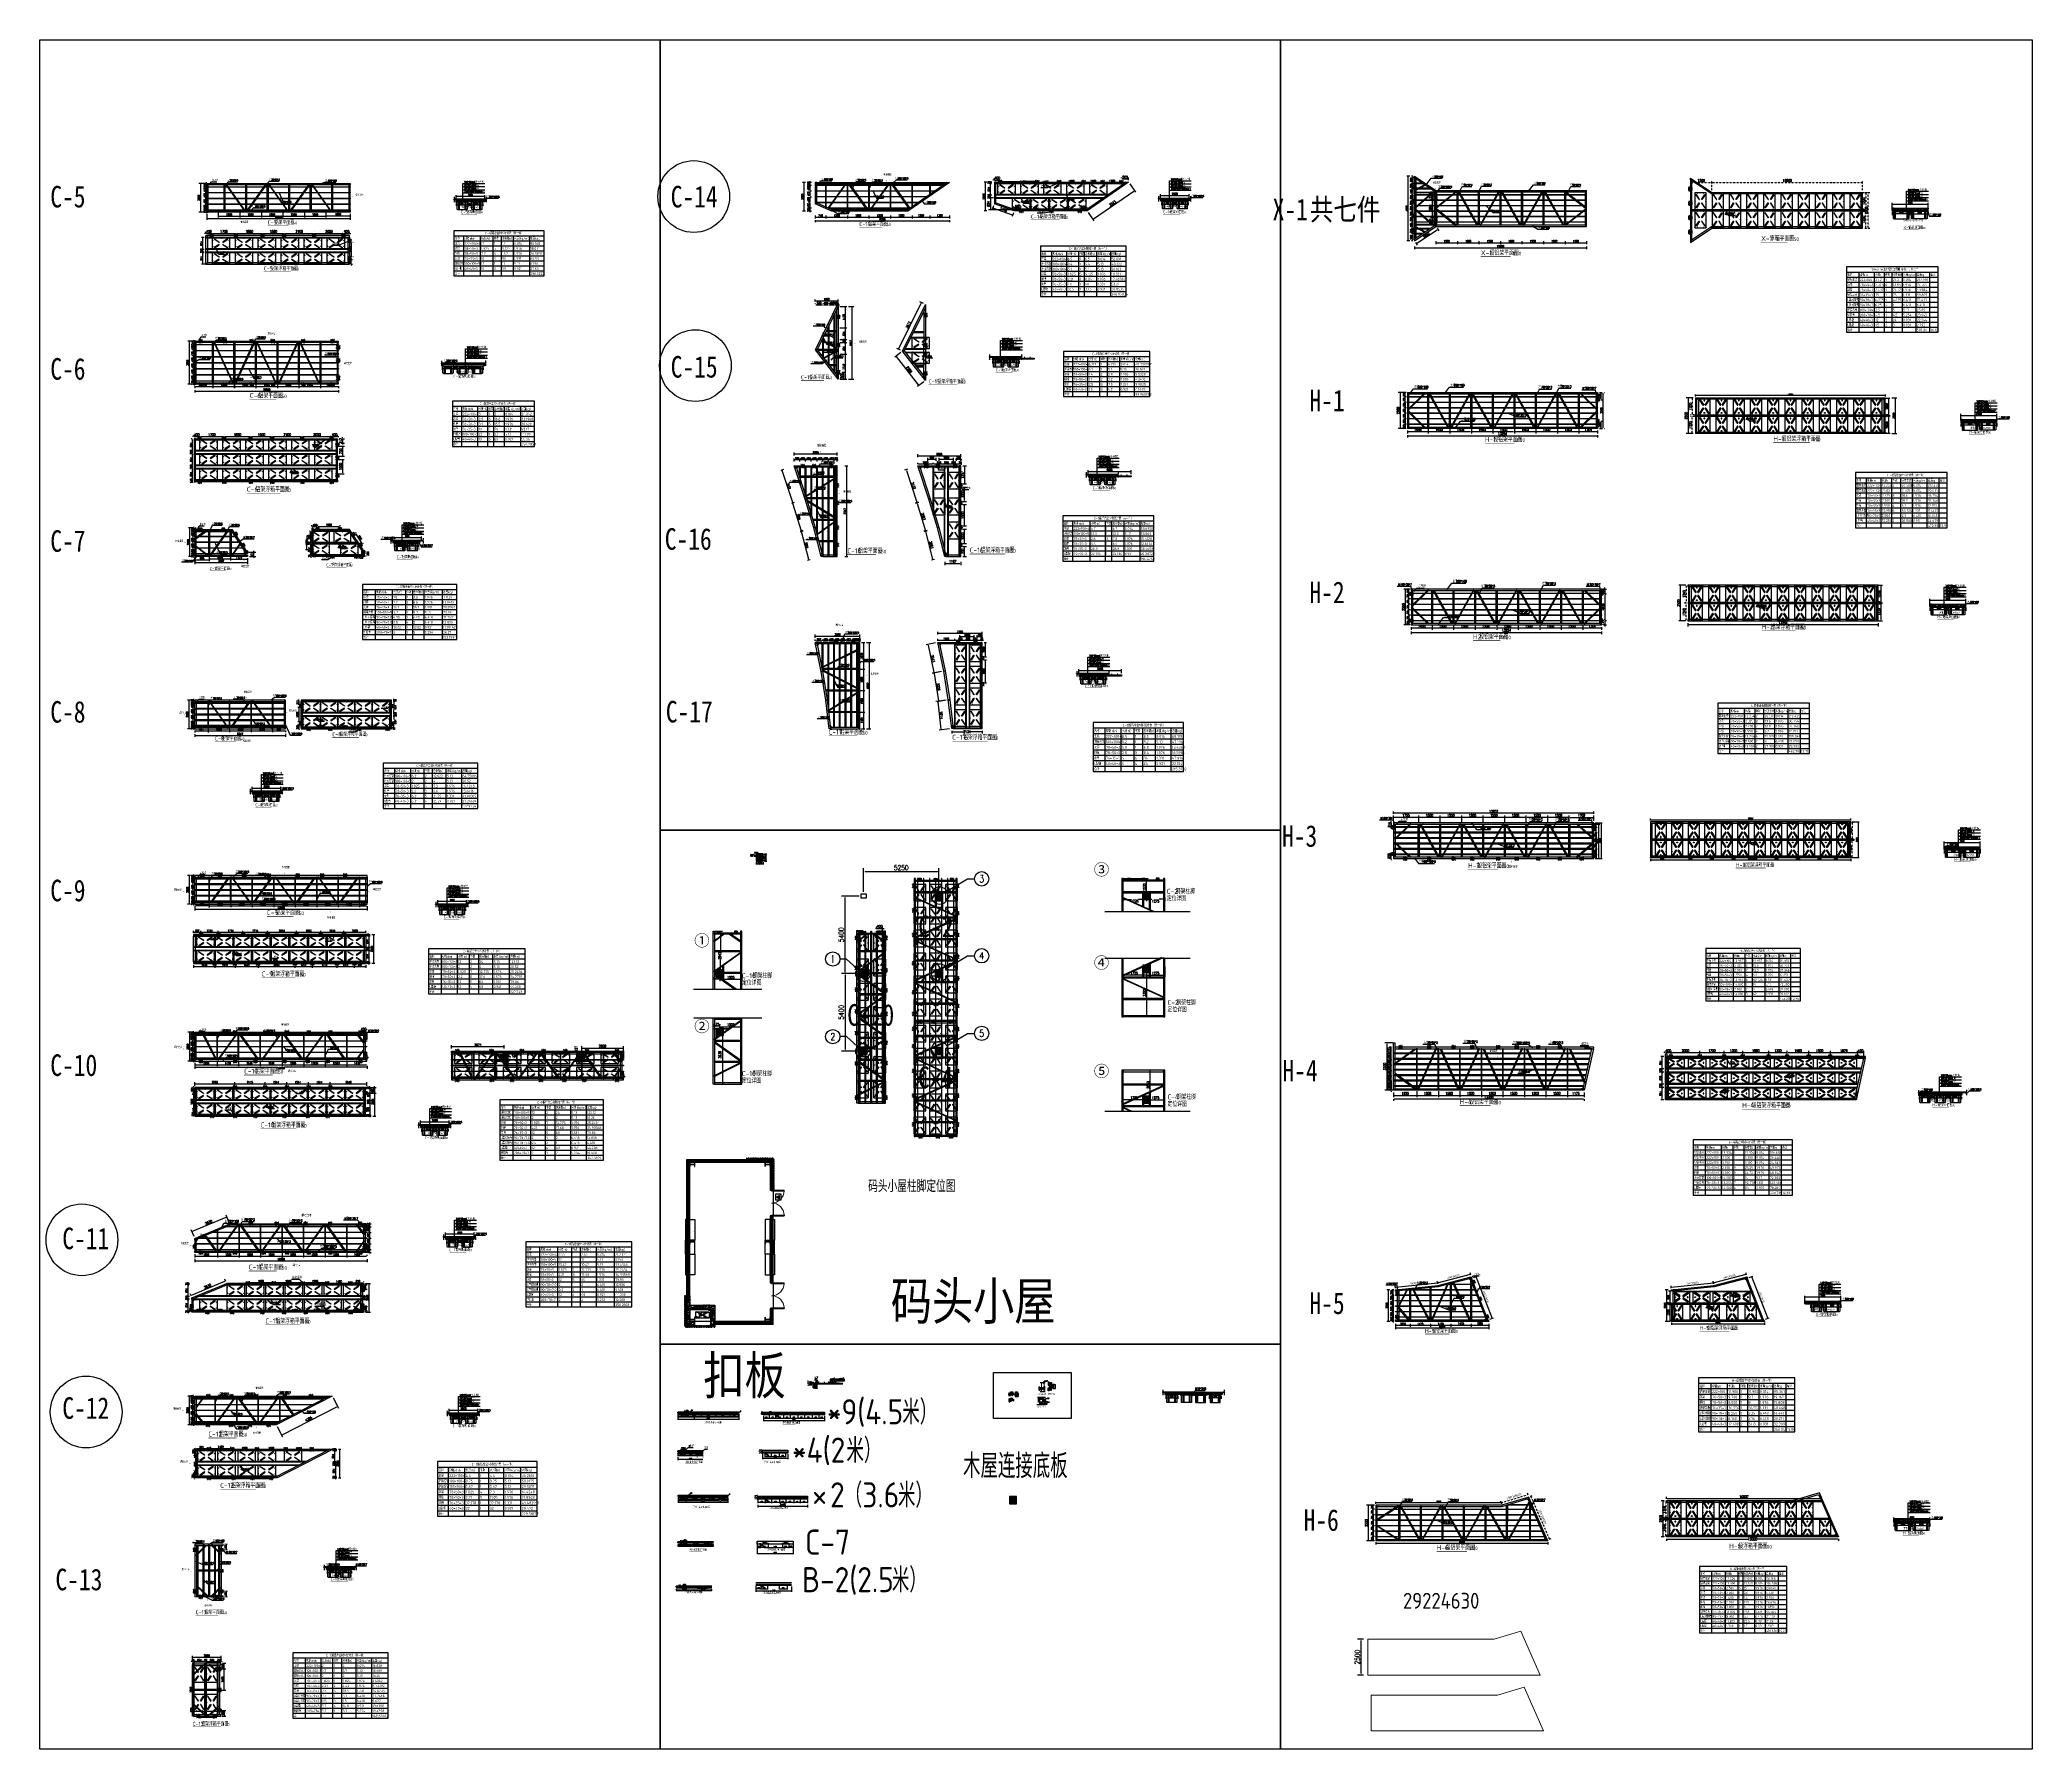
# Model space of a CAD drawing. Extents: x -89702 to 926017, y -610001 to -56924.
# Drawn here: x 24699 to 163556, y -610001 to -490906 of the extents above; entities that cross this region are included whole.
import ezdxf
from ezdxf import colors
from ezdxf.entities.mleader import LeaderData, LeaderLine
from ezdxf.enums import TextEntityAlignment as Align
from ezdxf.math import Vec2, Vec3

# ---------------------------------------------------------------- set-up
doc = ezdxf.new("R2010")
doc.units = 0
doc.header["$LTSCALE"] = 10
doc.header["$MEASUREMENT"] = 0
for name, pattern in [('ACAD_ISO02W100', [15, 12, -3]), ('ACAD_ISO14W100', [24, 12, -3, 0, -3, 0, -3, 0, -3]), ('CENTER', [2, 1.25, -0.25, 0.25, -0.25]), ('DASH', [0.35, 0.25, -0.1]), ('HIDDEN', [0.375, 0.25, -0.125]), ('线型2', [2.5, 1.5, -1])]:
    doc.linetypes.add(name, pattern=pattern)
for name, color, linetype in [('0ＪＺ－面层线', 151, 'Continuous'), ('A_SMAL', 190, 'Continuous'), ('A_STAIR', 2, 'Continuous'), ('BJ02', 2, 'Continuous'), ('CEN', 1, 'CENTER'), ('COLUMN', 9, 'Continuous'), ('CURTWALL', 4, 'Continuous'), ('DIM_IDEN', 3, 'Continuous'), ('DIM_LEAD', 3, 'Continuous'), ('DIM_SYMB', 3, 'Continuous'), ('DOTE', 1, 'Continuous'), ('L-TEXT文字标注', 7, 'Continuous'), ('L-构造线', 6, 'Continuous'), ('PUB_DIM', 3, 'Continuous'), ('PUB_HATCH', 8, 'Continuous'), ('PUB_STRM', 4, 'Continuous'), ('PUB_TAB', 7, 'Continuous'), ('PUB_TEXT', 7, 'Continuous'), ('SURFACE', 6, 'Continuous'), ('W-_ANTICOLLISION防撞措施', 6, 'Continuous'), ('W-ALUMINUM_FRAME铝架', 30, 'Continuous'), ('W-FLOAT_BOWL浮筒', 253, 'Continuous'), ('W-STEEL_FRAME钢架', 3, 'Continuous'), ('W-STEEL_KEEL钢龙骨', 5, 'Continuous'), ('W-WOOD_FLOOR木地板', 30, 'Continuous'), ('WALL', 9, 'Continuous'), ('WINDOW', 4, 'Continuous'), ('房屋工字钢', 2, 'Continuous'), ('柱子', 6, 'Continuous'), ('柱子底座', 2, 'Continuous'), ('橡胶块', 2, 'Continuous'), ('浮箱U槽', 5, 'Continuous'), ('消防救援标志', 1, 'Continuous'), ('粗实线', 3, 'Continuous'), ('结构', 1, 'Continuous'), ('螺栓', 146, 'Continuous'), ('螺栓孔位', 2, 'Continuous'), ('钢', 172, 'Continuous'), ('铝合金', 7, 'Continuous')]:
    doc.layers.add(name, color=color, linetype=linetype)
for name, color, linetype, lineweight in [('孔标注', 9, 'Continuous', 18), ('字符标注', 9, 'Continuous', 18), ('文字标注', 7, 'Continuous', 18), ('柱_主零件_实线', 51, 'Continuous', 18), ('柱_零件_实线', 3, 'Continuous', 18), ('螺栓组-普通_实线', 9, 'Continuous', 18), ('钢板标注', 9, 'Continuous', 18), ('铝主梁170x129x4', 210, 'Continuous', 25)]:
    doc.layers.add(name, color=color, linetype=linetype, lineweight=lineweight)
doc.styles.add('_SIMPLEX', font='SIMPLEX.shx', dxfattribs={"width": 0.7, "bigfont": 'hzdx.shx'})
doc.styles.add('_TCH_DIM', font='SIMPLEX', dxfattribs={"bigfont": 'GBCBIG'})
doc.styles.add('_TCH_DIM_T3', font='arial.ttf', dxfattribs={"width": 0.705882})
doc.styles.add('_TCH_LABEL', font='COMPLEX', dxfattribs={"bigfont": 'GBCBIG'})
doc.styles.get("Standard").update_dxf_attribs({"font": 'gbenor.shx', "bigfont": 'gbcbig.shx'})
doc.styles.add('STANDARD_T3', font='simplex.shx', dxfattribs={"width": 0.7, "bigfont": 'gbcbig.shx'})
doc.styles.add('图框', font='')
doc.styles.add('黑体', font='simhei.ttf', dxfattribs={"width": 0.8})
doc.styles.get('图框').set_extended_font_data('SimSun')
doc.dimstyles.new('_TCH_ARCH&&40', dxfattribs={"dimtxt": 119, "dimasz": 40, "dimexe": 100, "dimexo": 120, "dimgap": 50.5, "dimtad": 1, "dimdec": 0, "dimrnd": 10, "dimzin": 0, "dimdsep": 46, "dimtxsty": '_TCH_DIM_T3', "dimblk": 'ARCHTICK', "dimcen": 0.09, "dimclrt": 7, "dimadec": 0, "dimazin": 2, "dimtfac": 1, "dimtdec": 0, "dimtix": 1, "dimtmove": 2, "dimatfit": 3, "dimfxl": 0, "dimtolj": 1, "dimtzin": 0, "dimarcsym": 0})
doc.dimstyles.new('_TCH_ARCH&&50', dxfattribs={"dimtxt": 148.75, "dimasz": 50, "dimexe": 125, "dimexo": 150, "dimgap": 63.125, "dimtad": 1, "dimdec": 0, "dimrnd": 10, "dimzin": 0, "dimdsep": 46, "dimtxsty": '_TCH_DIM_T3', "dimblk": 'ARCHTICK', "dimcen": 0.09, "dimclrt": 7, "dimadec": 0, "dimazin": 2, "dimtfac": 1, "dimtdec": 0, "dimtix": 1, "dimtmove": 2, "dimatfit": 3, "dimfxl": 0, "dimtolj": 1, "dimtzin": 0, "dimarcsym": 0})
doc.dimstyles.new('W&&10', dxfattribs={"dimtxt": 35, "dimasz": 10, "dimexe": 25, "dimexo": 30, "dimgap": 10, "dimtad": 1, "dimdec": 0, "dimzin": 0, "dimdsep": 46, "dimtxsty": 'STANDARD_T3', "dimcen": 0.09, "dimclrd": 1, "dimclre": 1, "dimclrt": 7, "dimazin": 2, "dimtfac": 1, "dimtdec": 0, "dimtix": 1, "dimtmove": 2, "dimatfit": 3, "dimfxl": 0, "dimtolj": 1, "dimtzin": 0, "dimarcsym": 0})
doc.dimstyles.new('W&&100', dxfattribs={"dimtxt": 350, "dimasz": 100, "dimexe": 250, "dimexo": 300, "dimgap": 100, "dimtad": 1, "dimdec": 0, "dimzin": 0, "dimdsep": 46, "dimtxsty": 'STANDARD_T3', "dimcen": 0.09, "dimclrd": 1, "dimclre": 1, "dimclrt": 7, "dimazin": 2, "dimtfac": 1, "dimtdec": 0, "dimtix": 1, "dimtmove": 2, "dimatfit": 3, "dimfxl": 0, "dimtolj": 1, "dimtzin": 0, "dimarcsym": 0})
doc.dimstyles.new('W&&20', dxfattribs={"dimtxt": 70, "dimasz": 20, "dimexe": 50, "dimexo": 60, "dimgap": 20, "dimtad": 1, "dimdec": 0, "dimzin": 0, "dimdsep": 46, "dimtxsty": 'STANDARD_T3', "dimcen": 0.09, "dimclrd": 1, "dimclre": 1, "dimclrt": 7, "dimazin": 2, "dimtfac": 1, "dimtdec": 0, "dimtix": 1, "dimtmove": 2, "dimatfit": 3, "dimfxl": 0, "dimtolj": 1, "dimtzin": 0, "dimarcsym": 0})
doc.dimstyles.new('W&&30', dxfattribs={"dimtxt": 105, "dimasz": 30, "dimexe": 75, "dimexo": 90, "dimgap": 30, "dimtad": 1, "dimdec": 0, "dimzin": 0, "dimdsep": 46, "dimtxsty": 'STANDARD_T3', "dimcen": 0.09, "dimclrd": 1, "dimclre": 1, "dimclrt": 7, "dimazin": 2, "dimtfac": 1, "dimtdec": 0, "dimtix": 1, "dimtmove": 2, "dimatfit": 3, "dimfxl": 0, "dimtolj": 1, "dimtzin": 0, "dimarcsym": 0})
doc.dimstyles.new('W&&40', dxfattribs={"dimtxt": 140, "dimasz": 40, "dimexe": 100, "dimexo": 120, "dimgap": 40, "dimtad": 1, "dimdec": 0, "dimzin": 0, "dimdsep": 46, "dimtxsty": 'STANDARD_T3', "dimcen": 0.09, "dimclrd": 1, "dimclre": 1, "dimclrt": 7, "dimazin": 2, "dimtfac": 1, "dimtdec": 0, "dimtix": 1, "dimtmove": 2, "dimatfit": 3, "dimfxl": 0, "dimtolj": 1, "dimtzin": 0, "dimarcsym": 0})
doc.dimstyles.new('W&&5', dxfattribs={"dimtxt": 17.5, "dimasz": 5, "dimexe": 12.5, "dimexo": 15, "dimgap": 5, "dimtad": 1, "dimdec": 0, "dimzin": 0, "dimdsep": 46, "dimtxsty": 'STANDARD_T3', "dimcen": 0.09, "dimclrd": 1, "dimclre": 1, "dimclrt": 7, "dimazin": 2, "dimtfac": 1, "dimtdec": 0, "dimtix": 1, "dimtmove": 2, "dimatfit": 3, "dimfxl": 0, "dimtolj": 1, "dimtzin": 0, "dimarcsym": 0})
doc.dimstyles.new('W&&50', dxfattribs={"dimtxt": 175, "dimasz": 50, "dimexe": 125, "dimexo": 150, "dimgap": 50, "dimtad": 1, "dimdec": 0, "dimzin": 0, "dimdsep": 46, "dimtxsty": 'STANDARD_T3', "dimcen": 0.09, "dimclrd": 1, "dimclre": 1, "dimclrt": 7, "dimazin": 2, "dimtfac": 1, "dimtdec": 0, "dimtix": 1, "dimtmove": 2, "dimatfit": 3, "dimfxl": 0, "dimtolj": 1, "dimtzin": 0, "dimarcsym": 0})
pattern_1 = [(45, (-1508952.671, -3040424.544), (-5.612660076, 5.612660076), []), (135, (-1508952.671, -3040424.544), (-5.612660076, -5.612660076), [])]
pattern_2 = [(45, (-1508862.671, -3040424.544), (-5.612660076, 5.612660076), []), (135, (-1508862.671, -3040424.544), (-5.612660076, -5.612660076), [])]
pattern_3 = [(50, (-340596.115, -409453.84), (25.923532, 93.1234154), [600, -80, 200, -40]), (50, (-340542.915, -409433.84), (-66.465069, 3.554523), [120, -13.2, 240, -30]), (50, (-340576.115, -409419.84), (113.1698317, 176.5639521), [320, -56, 160, -40])]
pattern_4 = [(45, (-84777.5, -6858.65), (-88.38835, 88.38835), []), (45, (-84718.58, -6858.65), (-88.38835, 88.38835), [])]
pattern_5 = [(0, (-84600.5, -7041.65), (300, 600), [0, -600]), (0, (-84951.5, -7122.65), (300, 600), [0, -600]), (0, (-84756.5, -7128.65), (300, 600), [0, -600]), (0, (-84543.5, -6951.65), (300, 600), [0, -600]), (0, (-84792.5, -7158.65), (300, 600), [0, -600]), (0, (-84483.5, -6573.65), (300, 600), [0, -600]), (0, (-84666.5, -6621.65), (300, 600), [0, -600]), (0, (-84570.5, -6696.65), (300, 600), [0, -600]), (0, (-85059.5, -6708.65), (300, 600), [0, -600]), (0, (-84765.5, -6735.65), (300, 600), [0, -600]), (0, (-84879.5, -6888.65), (300, 600), [0, -600]), (0, (-84873.5, -7113.65), (300, 600), [0, -600]), (0, (-84648.5, -7137.65), (300, 600), [0, -600]), (0, (-84483.5, -6873.65), (300, 600), [0, -600]), (0, (-85044.5, -6966.65), (300, 600), [0, -600]), (0, (-84993.5, -6864.65), (300, 600), [0, -600]), (0, (-84759.5, -6906.65), (300, 600), [0, -600]), (0, (-84843.5, -6993.65), (300, 600), [0, -600]), (0, (-84891.5, -6795.65), (300, 600), [0, -600]), (0, (-84816.5, -6570.65), (300, 600), [0, -600]), (0, (-85020.5, -7092.65), (300, 600), [0, -600]), (0, (-84690.5, -6693.65), (300, 600), [0, -600]), (0, (-84969.5, -6684.65), (300, 600), [0, -600]), (0, (-85017.5, -6606.65), (300, 600), [0, -600]), (130.601294, (-84520.36, -6761.512), (-1499.999983, 1800.000008), [26.3416, -11037.111]), (18.43495, (-84563.22, -6750.08), (1499.99999, 600), [27.1052, -3767.628]), (90, (-84563.22, -6775.8), (300, 600), [25.7143, -1174.2857]), (161.56505, (-84537.5, -6784.37), (-1500.00001, 599.99996), [27.1052, -3767.628]), (53.1301, (-84537.5, -6784.37), (300, 600), [28.5714, -2971.4285]), (135, (-84514.65, -7090.08), (-300.00004, 599.99996), [24.2437, -1672.8126]), (45, (-84548.93, -7090.08), (300, 600), [24.2437, -1672.8126]), (135, (-84531.8, -7107.23), (-300.00004, 599.99996), [24.2437, -1672.8126]), (45, (-84531.8, -7107.23), (300, 600), [24.2437, -1672.8126]), (116.56505, (-84803.2, -6687.2), (-5e-05, 1200), [31.944, -638.8765]), (180, (-84817.5, -6658.65), (-300, 600), [34.2857, -565.7142]), (63.43495, (-84866.1, -6687.2), (3e-06, 1200), [31.944, -638.8765]), (116.56505, (-84851.8, -6715.8), (-5e-05, 1200), [31.944, -638.8765]), (0, (-84851.8, -6715.8), (300, 600), [34.2857, -565.7142]), (63.43495, (-84817.5, -6715.8), (3e-06, 1200), [31.944, -638.8765]), (107.102728, (-84577.504, -6890.083), (-899.9999656, 3000.000005), [38.8613, -16282.9025]), (143.972626, (-84588.933, -6852.94), (-5699.999928, 4199.999995), [38.8613, -8122.02]), (180, (-84620.36, -6830.1), (-300, 600), [37.143, -562.857]), (36.027373, (-84688.933, -6852.94), (5699.999958, 4199.999955), [38.8613, -8122.02]), (71.56505, (-84700.36, -6887.23), (900, 2999.99999), [36.1403, -3758.5928]), (107.102728, (-84688.933, -6924.37), (-899.9999656, 3000.000005), [38.8613, -16282.9025]), (143.972626, (-84657.504, -6947.226), (-5699.999928, 4199.999995), [38.8613, -8122.02]), (0, (-84657.5, -6947.2), (300, 600), [37.143, -562.857]), (36.027373, (-84620.36, -6947.226), (5699.999958, 4199.999955), [38.8613, -8122.02]), (71.56505, (-84588.93, -6924.37), (900, 2999.99999), [36.1403, -3758.5928]), (150.25512, (-84571.79, -6610.08), (-900, 599.99999), [23.035, -4814.3196]), (90, (-84591.8, -6621.5), (300, 600), [22.857, -1177.1427]), (29.74488, (-84591.79, -6621.51), (900, 600), [23.035, -4814.3196]), (116.56505, (-84711.8, -7035.8), (-5e-05, 1200), [31.944, -638.8765]), (168.69007, (-84726.075, -7007.226), (-2700.000002, 599.999985), [29.1373, -6089.6855]), (41.185925, (-84777.504, -7021.512), (7499.999955, 6599.999942), [30.372, -12725.802]), (90, (-84777.5, -7050.08), (300, 600), [28.5714, -1171.4285]), (138.814074, (-84754.647, -7070.083), (-7499.999867, 6600.000042), [30.372, -12725.802]), (16.699244, (-84754.647, -7070.083), (9899.9999255, 2999.999969), [29.8295, -12498.5375]), (60.945396, (-84726.075, -7061.512), (299.999999, 599.999995), [29.416, -12325.3395]), (109.983106, (-84963.218, -6784.37), (-1500.000006, 4199.999989), [33.442, -14012.1975]), (155.556045, (-84974.647, -6752.94), (-3900.000015, 1799.9999626), [34.523, -14465.1315]), (24.443955, (-85037.504, -6752.94), (3900.000002, 1799.999991), [34.523, -14465.1315]), (70.016893, (-85048.933, -6784.37), (1500.0000045, 4199.9999896), [33.442, -14012.1975]), (109.983106, (-85037.504, -6815.798), (-1500.000006, 4199.999989), [33.442, -14012.1975]), (160.01689, (-85006.075, -6827.226), (-1500, 599.999973), [33.442, -6989.3775]), (19.983107, (-85006.075, -6827.226), (1499.999992, 600), [33.442, -6989.3775]), (70.016893, (-84974.647, -6815.798), (1500.0000045, 4199.9999896), [33.442, -14012.1975]), (122.00538, (-84740.36, -6838.655), (-300.00004, 599.99997), [26.9542, -5633.434]), (18.43495, (-84780.36, -6824.37), (1499.99999, 600), [27.1052, -3767.628]), (90, (-84780.36, -6850.08), (300, 600), [25.7143, -1174.2857]), (161.56505, (-84754.65, -6858.655), (-1500.00001, 599.99996), [27.1052, -3767.628]), (54.46232, (-84754.647, -6858.655), (2099.999997, 2999.999996), [24.578, -10298.2115]), (116.56505, (-84914.65, -6984.37), (-5e-05, 1200), [31.944, -638.8765]), (180, (-84928.93, -6955.8), (-300, 600), [31.4286, -568.5714]), (59.036243, (-84977.504, -6984.37), (300, 599.999997), [33.3197, -6963.822]), (120.963756, (-84960.36, -7012.94), (-300.00004, 599.999972), [33.3197, -6963.822]), (0, (-84960.36, -7012.94), (300, 600), [31.4286, -568.5714]), (63.43495, (-84928.93, -7012.94), (3e-06, 1200), [31.944, -638.8765])]

# ---------------------------------------------------------------- blocks, each defined once
blk = doc.blocks.new('C-17')
at = {"color": 1}
for p, q in [((377907, -122297), (377892, -122171)), ((377892, -122171), (378028, -122307)), ((377907, -122297), (377917, -122307)), ((378028, -122307), (377917, -122307))]:
    blk.add_line(p, q, dxfattribs=at)
at = {"color": 3}
for points in [[(376948, -116407), (377362, -118390), (377263, -118407), (376846, -116407)], [(377362, -118390), (377685, -120395), (377586, -120407), (377263, -118407)], [(377685, -120395), (377919, -122407), (377819, -122407), (377586, -120407)]]:
    blk.add_lwpolyline(points, close=True, dxfattribs=at)
at = {"color": 2}
blk.add_lwpolyline([(379852, -116407), (379852, -116497), (376967, -116497), (376948, -116407)], close=True, dxfattribs=at)
at = {"color": 1}
blk.add_lwpolyline([(376979, -116497), (377070, -116497), (376987, -116594), (376969, -116505)], close=True, dxfattribs=at)
at = {"color": 2}
blk.add_lwpolyline([(379852, -122307), (379952, -122307), (379952, -116407), (379852, -116407), (379852, -122307)], dxfattribs=at)
at = {"layer": 'BJ02', "color": 3}
blk.add_lwpolyline([(377919, -122407), (379952, -122407), (379952, -122307), (377908, -122307)], close=True, dxfattribs=at)
at = {"layer": 'W-STEEL_FRAME钢架', "color": 1}
for points in [[(379852, -116842), (379852, -116931), (377315, -118165), (377304, -118110), (379852, -116842)], [(379852, -119658), (379852, -119592), (377344, -118305), (377359, -118375), (379852, -119658)], [(379852, -119811), (379852, -119877), (377776, -121178), (377770, -121120), (379852, -119811)]]:
    blk.add_lwpolyline(points, dxfattribs=at)
for points in [[(379852, -118268), (379852, -118218), (377325, -118211), (377335, -118261)], [(379852, -119767), (379852, -119717), (377575, -119711), (377583, -119761)], [(379852, -121267), (379852, -121217), (377780, -121211), (377786, -121261)]]:
    blk.add_lwpolyline(points, close=True, dxfattribs=at)
at = {"layer": 'W-STEEL_KEEL钢龙骨', "color": 4}
for points in [[(377335, -118262), (377335, -116407), (377370, -116407), (377370, -118441)], [(377735, -120825), (377735, -116407), (377770, -116407), (377770, -121125)], [(378135, -122307), (378135, -116407), (378170, -116407), (378170, -122307)], [(378535, -122307), (378535, -116407), (378570, -116407), (378570, -122307)], [(378935, -122307), (378935, -116407), (378970, -116407), (378970, -122307)], [(379335, -122307), (379335, -116407), (379370, -116407), (379370, -122307)], [(379735, -122307), (379735, -116407), (379770, -116407), (379770, -122307)]]:
    blk.add_lwpolyline(points, dxfattribs=at)
blk = doc.blocks.new('*D91')
at = {"layer": 'BJ02', "color": 1, "lineweight": -2, "transparency": 16777216}
for p, q in [((36326, -503026), (36326, -503455)), ((36366, -503355), (46286, -503355)), ((46326, -503026), (46326, -503455))]:
    blk.add_line(p, q, dxfattribs=at)
at = {"layer": 'BJ02', "color": 1, "transparency": 16777216}
for points in [[(36366, -503349), (36366, -503362), (36326, -503355)], [(46286, -503349), (46286, -503362), (46326, -503355)]]:
    blk.add_solid(points, dxfattribs=at)
at = {"layer": 'Defpoints', "color": 0, "transparency": 16777216}
for p in [(36326, -502906), (46326, -502906), (46326, -503355)]:
    blk.add_point(p, dxfattribs=at)
at = {"layer": 'BJ02', "color": 7, "transparency": 16777216, "insert": (41326, -503245), "char_height": 140, "attachment_point": 5, "style": 'STANDARD_T3'}
blk.add_mtext('\\A1;10000', dxfattribs=at)
blk = doc.blocks.new('*D92')
at = {"layer": 'BJ02', "color": 1, "lineweight": -2, "transparency": 16777216}
for p, q in [((38636, -502926), (38636, -503294)), ((38676, -503194), (40096, -503194)), ((40136, -502926), (40136, -503294))]:
    blk.add_line(p, q, dxfattribs=at)
at = {"layer": 'BJ02', "color": 1, "transparency": 16777216}
for points in [[(38676, -503187), (38676, -503201), (38636, -503194)], [(40096, -503187), (40096, -503201), (40136, -503194)]]:
    blk.add_solid(points, dxfattribs=at)
at = {"layer": 'Defpoints', "color": 0, "transparency": 16777216}
for p in [(38636, -502806), (40136, -502806), (40136, -503194)]:
    blk.add_point(p, dxfattribs=at)
at = {"layer": 'BJ02', "color": 7, "transparency": 16777216, "insert": (39386, -503084), "char_height": 140, "attachment_point": 5, "style": 'STANDARD_T3'}
blk.add_mtext('\\A1;1500', dxfattribs=at)
blk = doc.blocks.new('*D93')
at = {"layer": 'BJ02', "color": 1, "lineweight": -2, "transparency": 16777216}
for p, q in [((40136, -502926), (40136, -503294)), ((40176, -503194), (41596, -503194)), ((41636, -502926), (41636, -503294))]:
    blk.add_line(p, q, dxfattribs=at)
at = {"layer": 'BJ02', "color": 1, "transparency": 16777216}
for points in [[(40176, -503187), (40176, -503201), (40136, -503194)], [(41596, -503187), (41596, -503201), (41636, -503194)]]:
    blk.add_solid(points, dxfattribs=at)
at = {"layer": 'Defpoints', "color": 0, "transparency": 16777216}
for p in [(40136, -502806), (41636, -502806), (41636, -503194)]:
    blk.add_point(p, dxfattribs=at)
at = {"layer": 'BJ02', "color": 7, "transparency": 16777216, "insert": (40886, -503084), "char_height": 140, "attachment_point": 5, "style": 'STANDARD_T3'}
blk.add_mtext('\\A1;1500', dxfattribs=at)
blk = doc.blocks.new('*D94')
at = {"layer": 'BJ02', "color": 1, "lineweight": -2, "transparency": 16777216}
for p, q in [((41636, -502926), (41636, -503294)), ((41676, -503194), (43096, -503194)), ((43136, -502926), (43136, -503294))]:
    blk.add_line(p, q, dxfattribs=at)
at = {"layer": 'BJ02', "color": 1, "transparency": 16777216}
for points in [[(41676, -503187), (41676, -503201), (41636, -503194)], [(43096, -503187), (43096, -503201), (43136, -503194)]]:
    blk.add_solid(points, dxfattribs=at)
at = {"layer": 'Defpoints', "color": 0, "transparency": 16777216}
for p in [(41636, -502806), (43136, -502806), (43136, -503194)]:
    blk.add_point(p, dxfattribs=at)
at = {"layer": 'BJ02', "color": 7, "transparency": 16777216, "insert": (42386, -503084), "char_height": 140, "attachment_point": 5, "style": 'STANDARD_T3'}
blk.add_mtext('\\A1;1500', dxfattribs=at)
blk = doc.blocks.new('*D95')
at = {"layer": 'BJ02', "color": 1, "lineweight": -2, "transparency": 16777216}
for p, q in [((43136, -502926), (43136, -503294)), ((43176, -503194), (44596, -503194)), ((44636, -502926), (44636, -503294))]:
    blk.add_line(p, q, dxfattribs=at)
at = {"layer": 'BJ02', "color": 1, "transparency": 16777216}
for points in [[(43176, -503187), (43176, -503201), (43136, -503194)], [(44596, -503187), (44596, -503201), (44636, -503194)]]:
    blk.add_solid(points, dxfattribs=at)
at = {"layer": 'Defpoints', "color": 0, "transparency": 16777216}
for p in [(43136, -502806), (44636, -502806), (44636, -503194)]:
    blk.add_point(p, dxfattribs=at)
at = {"layer": 'BJ02', "color": 7, "transparency": 16777216, "insert": (43886, -503084), "char_height": 140, "attachment_point": 5, "style": 'STANDARD_T3'}
blk.add_mtext('\\A1;1500', dxfattribs=at)
blk = doc.blocks.new('*D96')
at = {"layer": 'BJ02', "color": 1, "lineweight": -2, "transparency": 16777216}
for p, q in [((36206, -500906), (35786, -500906)), ((35886, -500946), (35886, -502866)), ((36206, -502906), (35786, -502906))]:
    blk.add_line(p, q, dxfattribs=at)
at = {"layer": 'BJ02', "color": 1, "transparency": 16777216}
for points in [[(35879, -500946), (35893, -500946), (35886, -500906)], [(35879, -502866), (35893, -502866), (35886, -502906)]]:
    blk.add_solid(points, dxfattribs=at)
at = {"layer": 'Defpoints', "color": 0, "transparency": 16777216}
for p in [(36326, -500906), (35886, -502906), (36326, -502906)]:
    blk.add_point(p, dxfattribs=at)
at = {"layer": 'BJ02', "color": 7, "transparency": 16777216, "insert": (35776, -501906), "char_height": 140, "attachment_point": 5, "rotation": 90, "style": 'STANDARD_T3'}
blk.add_mtext('\\A1;2000', dxfattribs=at)
blk = doc.blocks.new('*D97')
at = {"layer": 'BJ02', "color": 1, "lineweight": -2, "transparency": 16777216}
for p, q in [((37136, -502926), (37136, -503293)), ((37176, -503193), (38596, -503193)), ((38636, -503077), (38636, -503093))]:
    blk.add_line(p, q, dxfattribs=at)
at = {"layer": 'BJ02', "color": 1, "transparency": 16777216}
for points in [[(37176, -503186), (37176, -503199), (37136, -503193)], [(38596, -503186), (38596, -503199), (38636, -503193)]]:
    blk.add_solid(points, dxfattribs=at)
at = {"layer": 'Defpoints', "color": 0, "transparency": 16777216}
for p in [(37136, -502806), (38636, -503193), (38636, -503197)]:
    blk.add_point(p, dxfattribs=at)
at = {"layer": 'BJ02', "color": 7, "transparency": 16777216, "insert": (37886, -503083), "char_height": 140, "attachment_point": 5, "style": 'STANDARD_T3'}
blk.add_mtext('\\A1;1500', dxfattribs=at)
blk = doc.blocks.new('*D98')
at = {"layer": 'BJ02', "color": 1, "lineweight": -2, "transparency": 16777216}
for p, q in [((44636, -503074), (44636, -503069)), ((44676, -503169), (46286, -503169)), ((46326, -503074), (46326, -503069))]:
    blk.add_line(p, q, dxfattribs=at)
at = {"layer": 'BJ02', "color": 1, "transparency": 16777216}
for points in [[(44676, -503163), (44676, -503176), (44636, -503169)], [(46286, -503163), (46286, -503176), (46326, -503169)]]:
    blk.add_solid(points, dxfattribs=at)
at = {"layer": 'Defpoints', "color": 0, "transparency": 16777216}
for p in [(44636, -503194), (46326, -503169), (46326, -503194)]:
    blk.add_point(p, dxfattribs=at)
at = {"layer": 'BJ02', "color": 7, "transparency": 16777216, "insert": (45481, -503059), "char_height": 140, "attachment_point": 5, "style": 'STANDARD_T3'}
blk.add_mtext('\\A1;1690', dxfattribs=at)
blk = doc.blocks.new('*U1952')
at = {"color": 4}
blk.add_lwpolyline([(18, 5990), (17, -5990), (-18, -5990), (-17, 5990)], close=True, dxfattribs=at)
blk = doc.blocks.new('*U1953')
at = {"layer": 'W-STEEL_KEEL钢龙骨', "color": 0, "linetype": 'ByBlock', "lineweight": -2, "transparency": 16777216}
for p in [(0, 0), (400, 0), (800, 0), (1200, 0), (1600, 0)]:
    blk.add_blockref('*U1952', p, dxfattribs=at)
blk = doc.blocks.new('01')
h = blk.add_hatch()
h.set_pattern_fill('HOUND', color=77, scale=5)
h.set_pattern_definition([(0, (0, 0), (31.75, 7.9375), [127, -63.5]), (90, (0, 0), (-7.9375, -31.75), [127, -63.5])])
h.paths.add_polyline_path([(50227, 12928), (50227, 12728), (50427, 12728), (50427, 12928)])
h.paths.add_polyline_path([(50382, 12893, -1), (50402, 12893, -1)], flags=16)
h.paths.add_polyline_path([(50252, 12893, -1), (50272, 12893, -1)], flags=16)
h.paths.add_polyline_path([(50402, 12763, -1), (50382, 12763, -1)], flags=16)
h.paths.add_polyline_path([(50272, 12763, -1), (50252, 12763, -1)], flags=16)
at = {"color": 251}
blk.add_lwpolyline([(50227, 12928), (50427, 12928), (50427, 12728), (50227, 12728)], close=True, dxfattribs=at)
at = {"color": 6}
for centre in [(50262, 12893), (50262, 12763), (50392, 12893), (50392, 12763)]:
    blk.add_circle(centre, 10, dxfattribs=at)
blk = doc.blocks.new('*D1954')
at = {"color": 1, "lineweight": -2, "transparency": 16777216}
for p, q in [((384666, -105526), (384772, -105526)), ((384746, -105126), (384772, -105126)), ((384747, -105516), (384747, -105136))]:
    blk.add_line(p, q, dxfattribs=at)
at = {"color": 1, "transparency": 16777216}
for points in [[(384745, -105136), (384748, -105136), (384747, -105126)], [(384745, -105516), (384748, -105516), (384747, -105526)]]:
    blk.add_solid(points, dxfattribs=at)
at = {"layer": 'Defpoints', "color": 0, "transparency": 16777216}
for p in [(384636, -105526), (384716, -105126), (384747, -105126)]:
    blk.add_point(p, dxfattribs=at)
at = {"color": 7, "transparency": 16777216, "insert": (384719, -105326), "char_height": 35, "attachment_point": 5, "rotation": 90, "style": 'STANDARD_T3'}
blk.add_mtext('\\A1;400', dxfattribs=at)
blk = doc.blocks.new('*D1955')
at = {"color": 1, "lineweight": -2, "transparency": 16777216}
for p, q in [((384666, -106676), (384741, -106676)), ((384716, -106686), (384716, -107016)), ((384601, -107026), (384741, -107026))]:
    blk.add_line(p, q, dxfattribs=at)
at = {"color": 1, "transparency": 16777216}
for points in [[(384714, -106686), (384717, -106686), (384716, -106676)], [(384714, -107016), (384717, -107016), (384716, -107026)]]:
    blk.add_solid(points, dxfattribs=at)
at = {"layer": 'Defpoints', "color": 0, "transparency": 16777216}
for p in [(384636, -106676), (384571, -107026), (384716, -107026)]:
    blk.add_point(p, dxfattribs=at)
at = {"color": 7, "transparency": 16777216, "insert": (384795, -106901), "char_height": 35, "attachment_point": 5, "rotation": 90, "style": 'STANDARD_T3'}
blk.add_mtext('\\A1;350', dxfattribs=at)
blk = doc.blocks.new('1')
at = {"lineweight": -3}
for p, q in [((-1521938, 1214338), (-1521935, 1214338)), ((-1521938, 1214336), (-1521931, 1214336)), ((-1521938, 1214336), (-1521914, 1214336)), ((-1521938, 1214136), (-1521931, 1214136)), ((-1521938, 1214136), (-1521914, 1214136)), ((-1521938, 1214134), (-1521935, 1214134)), ((-1521936, 1214341), (-1521936, 1214346)), ((-1521936, 1214346), (-1521916, 1214346)), ((-1521935, 1214341), (-1521936, 1214341)), ((-1521935, 1214131), (-1521936, 1214131)), ((-1521936, 1214131), (-1521936, 1214126)), ((-1521936, 1214126), (-1521916, 1214126)), ((-1521934, 1214347), (-1521932, 1214347)), ((-1521934, 1214125), (-1521932, 1214125)), ((-1521933, 1214352), (-1521931, 1214355)), ((-1521933, 1214136), (-1521933, 1214352)), ((-1521919, 1214352), (-1521933, 1214352)), ((-1521932, 1214347), (-1521919, 1214347)), ((-1521932, 1214346), (-1521932, 1214341)), ((-1521932, 1214126), (-1521932, 1214131)), ((-1521932, 1214125), (-1521919, 1214125)), ((-1521921, 1214355), (-1521931, 1214355)), ((-1521919, 1214352), (-1521921, 1214355)), ((-1521919, 1214347), (-1521921, 1214347)), ((-1521921, 1214346), (-1521921, 1214341)), ((-1521921, 1214126), (-1521921, 1214131)), ((-1521919, 1214125), (-1521921, 1214125)), ((-1521919, 1214136), (-1521919, 1214352)), ((-1521917, 1214341), (-1521916, 1214341)), ((-1521914, 1214338), (-1521917, 1214338)), ((-1521914, 1214134), (-1521917, 1214134)), ((-1521917, 1214131), (-1521916, 1214131)), ((-1521916, 1214341), (-1521916, 1214346)), ((-1521916, 1214131), (-1521916, 1214126))]:
    blk.add_line(p, q, dxfattribs=at)
at = {"color": 1}
for p, q in [((-1521936, 1214346), (-1521934, 1214347)), ((-1521919, 1214347), (-1521916, 1214346))]:
    blk.add_line(p, q, dxfattribs=at)
at = {"color": 6, "lineweight": -3}
for p, q in [((-1521931, 1214136), (-1521931, 1214355)), ((-1521921, 1214136), (-1521921, 1214355))]:
    blk.add_line(p, q, dxfattribs=at)
at = {"lineweight": -3}
for points in [[(-1521933, 1214336), (-1521938, 1214336), (-1521938, 1214338), (-1521914, 1214338), (-1521914, 1214336), (-1521919, 1214336)], [(-1521933, 1214136), (-1521938, 1214136), (-1521938, 1214134), (-1521914, 1214134), (-1521914, 1214136), (-1521919, 1214136)], [(-1521935, 1214338), (-1521935, 1214341), (-1521917, 1214341), (-1521917, 1214338)], [(-1521935, 1214134), (-1521935, 1214131), (-1521917, 1214131), (-1521917, 1214134)]]:
    blk.add_lwpolyline(points, dxfattribs=at)
for centre, radius, start, end in [((-1521934, 1214129), 3.22, 223.60282, 316.39718), ((-1521926, 1214140), 14.7, 248.76069, 291.23931), ((-1521919, 1214129), 3.22, 223.60282, 316.39718)]:
    blk.add_arc(centre, radius, start, end, dxfattribs=at)
blk = doc.blocks.new('螺栓孔位')
at = {"layer": '螺栓孔位', "color": 1, "rotation": 270}
for p in [(-1214244, -1521833), (-1214244, -1521933), (-1214244, -1522033)]:
    blk.add_blockref('1', p, dxfattribs=at)
blk = doc.blocks.new('*D1956')
at = {"color": 1, "lineweight": -2, "transparency": 16777216}
for p, q in [((400061, -112418), (399844, -112418)), ((399894, -112438), (399894, -112798)), ((399981, -112818), (399844, -112818))]:
    blk.add_line(p, q, dxfattribs=at)
at = {"color": 1, "transparency": 16777216}
for points in [[(399890, -112438), (399897, -112438), (399894, -112418)], [(399890, -112798), (399897, -112798), (399894, -112818)]]:
    blk.add_solid(points, dxfattribs=at)
at = {"layer": 'Defpoints', "color": 0, "transparency": 16777216}
for p in [(400121, -112418), (399894, -112818), (400041, -112818)]:
    blk.add_point(p, dxfattribs=at)
at = {"color": 7, "transparency": 16777216, "insert": (399839, -112618), "char_height": 70, "attachment_point": 5, "rotation": 90, "style": 'STANDARD_T3'}
blk.add_mtext('\\A1;400', dxfattribs=at)
blk = doc.blocks.new('*D1957')
at = {"color": 1, "lineweight": -2, "transparency": 16777216}
for p, q in [((399981, -114018), (399828, -114018)), ((400061, -114418), (399828, -114418)), ((399878, -114038), (399878, -114398))]:
    blk.add_line(p, q, dxfattribs=at)
at = {"color": 1, "transparency": 16777216}
for points in [[(399874, -114038), (399881, -114038), (399878, -114018)], [(399874, -114398), (399881, -114398), (399878, -114418)]]:
    blk.add_solid(points, dxfattribs=at)
at = {"layer": 'Defpoints', "color": 0, "transparency": 16777216}
for p in [(399878, -114418), (400041, -114018), (400121, -114418)]:
    blk.add_point(p, dxfattribs=at)
at = {"color": 7, "transparency": 16777216, "insert": (399823, -114218), "char_height": 70, "attachment_point": 5, "rotation": 90, "style": 'STANDARD_T3'}
blk.add_mtext('\\A1;400', dxfattribs=at)
blk = doc.blocks.new('*D1672')
at = {"color": 1, "lineweight": -2, "transparency": 16777216}
for p, q in [((400004, -112548), (400004, -112560)), ((400014, -112535), (400111, -112535)), ((400121, -112548), (400121, -112560))]:
    blk.add_line(p, q, dxfattribs=at)
at = {"color": 1, "transparency": 16777216}
for points in [[(400014, -112534), (400014, -112537), (400004, -112535)], [(400111, -112534), (400111, -112537), (400121, -112535)]]:
    blk.add_solid(points, dxfattribs=at)
at = {"layer": 'Defpoints', "color": 0, "transparency": 16777216}
for p in [(400004, -112518), (400121, -112518), (400121, -112535)]:
    blk.add_point(p, dxfattribs=at)
at = {"color": 7, "transparency": 16777216, "insert": (400063, -112508), "char_height": 35, "attachment_point": 5, "style": 'STANDARD_T3'}
blk.add_mtext('\\A1;117', dxfattribs=at)
blk = doc.blocks.new('C-14')
at = {"color": 2}
blk.add_lwpolyline([(373915, -89889), (373915, -89789), (382996, -89789), (382851, -89889), (373915, -89889)], dxfattribs=at)
at = {"color": 3}
blk.add_lwpolyline([(380096, -91789), (382996, -89789), (383172, -89789), (380272, -91789)], close=True, dxfattribs=at)
at = {"color": 4}
blk.add_lwpolyline([(374724, -91571), (380396, -91571)], dxfattribs=at)
at = {"color": 2}
blk.add_lwpolyline([(375000, -91689), (380241, -91689), (380096, -91789), (375227, -91789)], close=True, dxfattribs=at)
at = {"layer": 'BJ02', "color": 3}
for points in [[(373915, -91222), (373915, -89789), (373815, -89789), (373815, -91288)], [(373915, -91222), (375230, -91789), (374977, -91789), (373815, -91288)]]:
    blk.add_lwpolyline(points, close=True, dxfattribs=at)
at = {"layer": 'W-STEEL_FRAME钢架', "color": 1}
for points in [[(374586, -89889), (374536, -89889), (374536, -91490), (374585, -91512)], [(376086, -89889), (376036, -89889), (376036, -91689), (376086, -91689)], [(377586, -89889), (377536, -89889), (377536, -91689), (377586, -91689)], [(379086, -89889), (379036, -89889), (379036, -91689), (379086, -91689)], [(380586, -89876), (380536, -89876), (380536, -91486), (380586, -91452)], [(381836, -89876), (381786, -89876), (381786, -90624), (381836, -90590)]]:
    blk.add_lwpolyline(points, close=True, dxfattribs=at)
for points in [[(375980, -89889), (375914, -89889), (374718, -91568), (374766, -91589), (375980, -89889)], [(376130, -89889), (376195, -89889), (377480, -91689), (377418, -91689), (376130, -89889)], [(378980, -89889), (378914, -89889), (377638, -91689), (377700, -91689), (378980, -89889)], [(379130, -89889), (379195, -89889), (380401, -91579), (380360, -91608), (379130, -89889)]]:
    blk.add_lwpolyline(points, dxfattribs=at)
at = {"layer": 'W-STEEL_KEEL钢龙骨', "color": 4}
for points in [[(373915, -89971), (382732, -89971), (382681, -90006), (373915, -90006)], [(373915, -90371), (382152, -90371)], [(382101, -90406), (373915, -90406)], [(373915, -90771), (381572, -90771)], [(381521, -90806), (373915, -90806)], [(373915, -91171), (380992, -91171)], [(380941, -91206), (373915, -91206)], [(380363, -91606), (374805, -91606)]]:
    blk.add_lwpolyline(points, dxfattribs=at)
blk = doc.blocks.new('*U1940')
at = {"layer": 'W-STEEL_KEEL钢龙骨', "color": 4}
blk.add_lwpolyline([(-18, -4900), (-18, 5000), (18, 5000), (17, -4900)], close=True, dxfattribs=at)
blk = doc.blocks.new('*U1941')
at = {"layer": 'W-STEEL_KEEL钢龙骨', "color": 0, "linetype": 'ByBlock', "lineweight": -2, "transparency": 16777216}
for p in [(0, 0), (400, 0), (800, 0), (1200, 0), (1600, 0)]:
    blk.add_blockref('*U1940', p, dxfattribs=at)
blk = doc.blocks.new('C-5')
at = {"layer": 'W-STEEL_FRAME钢架', "color": 1}
for points in [[(413346, -105907), (413396, -105907), (413396, -107704), (413346, -107704)], [(414746, -107704), (414796, -107704), (413515, -105904), (413465, -105904)], [(414846, -105907), (414896, -105907), (414896, -107704), (414846, -107704)], [(414983, -107704), (414933, -107704), (416215, -105904), (416265, -105904)], [(416346, -105907), (416396, -105907), (416396, -107704), (416346, -107704)], [(416496, -105904), (416446, -105904), (417729, -107704), (417779, -107704)], [(417846, -105907), (417896, -105907), (417896, -107704), (417846, -107704)], [(418015, -107704), (417965, -107704), (419246, -105904), (419296, -105904)], [(419346, -105907), (419396, -105907), (419396, -107704), (419346, -107704)], [(419496, -105904), (419446, -105904), (420729, -107704), (420779, -107704)], [(420846, -105907), (420896, -105907), (420896, -107704), (420846, -107704)]]:
    blk.add_lwpolyline(points, close=True, dxfattribs=at)
at = {"layer": '铝合金', "color": 3}
blk.add_lwpolyline([(412221, -105904), (412121, -105804), (422121, -105804), (422121, -105904), (412221, -105904)], dxfattribs=at)
blk.add_lwpolyline([(412121, -107804), (412221, -107804), (412221, -105904), (412121, -105804)], close=True, dxfattribs=at)
at = {"layer": '铝合金', "color": 2}
for points in [[(422121, -105904), (422031, -105904), (422031, -107704), (422121, -107704)], [(412221, -107704), (422121, -107704), (422121, -107804), (412221, -107804)]]:
    blk.add_lwpolyline(points, close=True, dxfattribs=at)
at = {"layer": 'W-STEEL_KEEL钢龙骨', "rotation": 270}
blk.add_blockref('*U1941', (417121, -106054), dxfattribs=at)
blk = doc.blocks.new('C-15')
at = {"color": 3}
for points in [[(583840, 36591), (585435, 39839), (585435, 39612), (583958, 36604)], [(583958, 36604), (585435, 34706), (585435, 34543), (583840, 36591)]]:
    blk.add_lwpolyline(points, close=True, dxfattribs=at)
at = {"color": 2}
blk.add_lwpolyline([(585337, 39413), (585435, 39612), (585435, 34706), (585335, 34834), (585337, 39413)], dxfattribs=at)
at = {"layer": 'BJ02'}
blk.add_lwpolyline([(585435, 39839), (585435, 34543), (583840, 36591)], close=True, dxfattribs=at)
at = {"layer": 'W-STEEL_FRAME钢架', "color": 1}
for points in [[(585336, 37880), (585336, 37930), (584608, 37930), (584584, 37880)], [(585335, 36583), (585335, 36633), (583968, 36623), (583958, 36604), (583981, 36574)], [(585335, 36680), (585335, 36731), (584297, 37296), (584275, 37250)], [(585335, 36538), (585335, 36488), (584433, 35996), (584401, 36036)], [(585335, 35506), (585335, 35556), (584773, 35556), (584812, 35506)]]:
    blk.add_lwpolyline(points, close=True, dxfattribs=at)
at = {"layer": 'W-STEEL_KEEL钢龙骨', "color": 4}
blk.add_lwpolyline([(585188, 39109), (585187, 35046), (585153, 35089), (585153, 39037)], close=True, dxfattribs=at)
for points in [[(584753, 35582), (584753, 38223)], [(584788, 38294), (584787, 35537)], [(584353, 36097), (584353, 37408)], [(584387, 37479), (584387, 36053)]]:
    blk.add_lwpolyline(points, dxfattribs=at)
blk = doc.blocks.new('C-16')
at = {"color": 1}
for p, q in [((590344, 21100), (590306, 21249)), ((590306, 21249), (590464, 21090)), ((590344, 21100), (590354, 21090)), ((590464, 21090), (590354, 21090))]:
    blk.add_line(p, q, dxfattribs=at)
at = {"color": 3}
for points in [[(588493, 27311), (589238, 25024), (589141, 24999), (588388, 27311)], [(589238, 25024), (589850, 23026), (589753, 22999), (589141, 24999)], [(589850, 23026), (590370, 20999), (590267, 20999), (589753, 22999)]]:
    blk.add_lwpolyline(points, close=True, dxfattribs=at)
at = {"color": 2}
for points in [[(591274, 27311), (591274, 27221), (588523, 27221), (588493, 27311)], [(591274, 20999), (591274, 21089), (590347, 21090), (590370, 21000)]]:
    blk.add_lwpolyline(points, close=True, dxfattribs=at)
at = {"color": 1}
blk.add_lwpolyline([(588535, 27221), (588645, 27221), (588552, 27129), (588525, 27213)], close=True, dxfattribs=at)
at = {"color": 2}
blk.add_lwpolyline([(591274, 20999), (591374, 20999), (591374, 27311), (591274, 27311), (591274, 20999)], dxfattribs=at)
at = {"layer": 'W-STEEL_FRAME钢架', "color": 1}
for points in [[(591274, 26540), (591274, 26590), (588728, 26590), (588744, 26540)], [(591274, 25040), (591274, 25090), (589216, 25090), (589233, 25040)], [(591274, 23540), (591274, 23590), (589677, 23590), (589692, 23540)], [(591274, 22040), (591274, 22090), (590090, 22090), (590103, 22040)]]:
    blk.add_lwpolyline(points, close=True, dxfattribs=at)
for points in [[(591274, 26496), (591274, 26430), (589193, 25162), (589176, 25213), (591274, 26496)], [(591274, 23646), (591274, 23712), (589264, 24937), (589287, 24861), (591274, 23646)], [(591274, 23496), (591274, 23430), (589982, 22509), (589969, 22562), (591274, 23496)]]:
    blk.add_lwpolyline(points, dxfattribs=at)
at = {"layer": 'W-STEEL_KEEL钢龙骨', "color": 4}
for points in [[(588758, 26499), (588758, 27311), (588793, 27311), (588793, 26392)], [(589157, 25270), (589158, 27311), (589193, 27311), (589192, 25163)], [(589557, 23980), (589558, 27311), (589593, 27311), (589592, 23866)], [(589957, 22607), (589958, 27311), (589993, 27311), (589992, 22471)], [(590357, 21049), (590358, 27311), (590393, 27311), (590392, 20999), (590370, 20999)]]:
    blk.add_lwpolyline(points, dxfattribs=at)
for points in [[(590793, 27311), (590792, 20999), (590757, 20999), (590758, 27311)], [(591193, 27311), (591192, 20999), (591157, 20999), (591158, 27311)]]:
    blk.add_lwpolyline(points, close=True, dxfattribs=at)
blk = doc.blocks.new('C-12')
at = {"color": 3}
blk.add_line((589889, 33110), (589989, 33110), dxfattribs=at)
at = {"color": 2}
blk.add_lwpolyline([(589989, 33110), (589989, 27464), (589889, 27659), (589889, 33110)], close=True, dxfattribs=at)
at = {"color": 3}
blk.add_lwpolyline([(589889, 27659), (591889, 23757), (591889, 23538), (589889, 27440)], close=True, dxfattribs=at)
at = {"layer": 'BJ02'}
blk.add_lwpolyline([(591789, 33110), (591789, 33020), (589989, 33020), (589989, 33110)], close=True, dxfattribs=at)
blk.add_lwpolyline([(591789, 33110), (591889, 33110), (591889, 23757), (591789, 23952), (591789, 33110)], dxfattribs=at)
at = {"layer": 'W-STEEL_FRAME钢架', "color": 1}
for points in [[(589989, 32496), (589989, 32561), (590587, 33020), (590657, 33020), (589989, 32496)], [(591789, 32477), (591789, 32543), (591111, 33020), (591041, 33020), (591789, 32477)], [(591789, 30276), (591789, 30341), (589989, 31626), (589989, 31564), (591789, 30276)], [(591789, 30126), (591789, 30060), (589989, 28776), (589989, 28837), (591789, 30126)], [(591789, 27276), (591789, 27341), (589989, 28626), (589989, 28564), (591789, 27276)], [(591789, 27126), (591789, 27060), (590614, 26246), (590590, 26293), (591789, 27126)]]:
    blk.add_lwpolyline(points, dxfattribs=at)
for points in [[(591789, 31670), (591789, 31720), (589989, 31720), (589989, 31670)], [(591789, 30170), (591789, 30220), (589989, 30220), (589989, 30170)], [(591789, 28670), (591789, 28720), (589989, 28720), (589989, 28670)], [(591789, 27170), (591789, 27220), (590115, 27220), (590140, 27170)]]:
    blk.add_lwpolyline(points, close=True, dxfattribs=at)
at = {"layer": 'W-STEEL_KEEL钢龙骨', "color": 4}
for points in [[(590072, 27303), (590072, 33110), (590107, 33110), (590107, 27235)], [(590472, 26523), (590472, 33110), (590507, 33110), (590507, 26455)], [(590872, 25743), (590872, 33110), (590907, 33110), (590907, 25674)], [(591272, 24962), (591272, 33110), (591307, 33110), (591307, 24894)]]:
    blk.add_lwpolyline(points, dxfattribs=at)
blk.add_lwpolyline([(591707, 33110), (591707, 24114), (591672, 24182), (591672, 33110)], close=True, dxfattribs=at)
blk = doc.blocks.new('*U1942')
at = {"layer": 'W-STEEL_KEEL钢龙骨', "color": 4}
blk.add_lwpolyline([(-16, -4900), (-19, 5000), (16, 5000), (19, -4900)], close=True, dxfattribs=at)
blk = doc.blocks.new('*U1943')
at = {"layer": 'W-STEEL_KEEL钢龙骨', "color": 0, "linetype": 'ByBlock', "lineweight": -2, "transparency": 16777216}
for p in [(0, 0), (420, 0), (840, 0), (1260, 0), (1680, 0), (2100, 0), (2520, 0)]:
    blk.add_blockref('*U1942', p, dxfattribs=at)
blk = doc.blocks.new('C-6')
at = {"layer": 'W-STEEL_FRAME钢架', "color": 1}
for points in [[(594890, 20801), (594890, 20851), (597687, 20851), (597687, 20801)], [(594887, 19452), (594887, 19402), (597687, 20685), (597687, 20735)], [(597687, 17971), (597687, 17921), (594887, 19202), (594887, 19252)], [(594890, 19302), (594890, 19352), (597687, 19352), (597687, 19302)], [(594887, 16453), (594887, 16403), (597687, 17686), (597687, 17736)], [(594890, 17803), (594890, 17853), (597687, 17853), (597687, 17803)], [(597687, 14940), (597687, 14890), (594887, 16172), (594887, 16222)], [(594890, 16303), (594890, 16353), (597687, 16353), (597687, 16303)], [(597687, 14702), (597687, 14752), (594887, 13471), (594887, 13421)], [(594890, 14803), (594890, 14853), (597687, 14853), (597687, 14803)], [(594887, 13302), (594887, 13352), (597687, 13352), (597687, 13302)]]:
    blk.add_lwpolyline(points, close=True, dxfattribs=at)
at = {"layer": '铝合金', "color": 2}
blk.add_lwpolyline([(594888, 12177), (594788, 12177), (594788, 22076), (594884, 22076), (594888, 12177)], dxfattribs=at)
for points in [[(594884, 22076), (594884, 21986), (597684, 21986), (597684, 22076)], [(597688, 12177), (597684, 22076), (597788, 22076), (597788, 12177)]]:
    blk.add_lwpolyline(points, close=True, dxfattribs=at)
at = {"layer": '铝合金', "color": 3}
blk.add_lwpolyline([(597788, 12077), (597788, 12177), (594788, 12177), (594788, 12077)], close=True, dxfattribs=at)
at = {"layer": 'W-STEEL_KEEL钢龙骨'}
blk.add_blockref('*U1943', (595030, 17077), dxfattribs=at)
blk = doc.blocks.new('$matou$00000145')
at = {"layer": 'W-FLOAT_BOWL浮筒'}
for p, q in [((-600, -375), (-600, 375)), ((-575, 400), (575, 400)), ((600, 375), (600, -375)), ((575, -400), (-575, -400))]:
    blk.add_line(p, q, dxfattribs=at)
at = {"layer": 'W-FLOAT_BOWL浮筒', "color": 3}
for p, q in [((-577, 200), (-563, 200)), ((-570, 207), (-570, 193)), ((-507, 370), (-493, 370)), ((-500, 377), (-500, 363)), ((-7, 370), (7, 370)), ((0, 377), (0, 363)), ((493, 370), (507, 370)), ((500, 377), (500, 363)), ((563, 200), (577, 200)), ((570, 207), (570, 193)), ((-577, -200), (-563, -200)), ((-570, -193), (-570, -207)), ((-507, -370), (-493, -370)), ((-500, -377), (-500, -363)), ((-7, -370), (7, -370)), ((0, -377), (0, -363)), ((493, -370), (507, -370)), ((500, -377), (500, -363)), ((563, -200), (577, -200)), ((570, -193), (570, -207))]:
    blk.add_line(p, q, dxfattribs=at)
at = {"layer": 'W-FLOAT_BOWL浮筒', "ltscale": 100}
for points in [[(-450, 316), (-117, 95), (-133, 70), (-467, 291)], [(450, 316), (117, 95), (133, 70), (467, 291)], [(-450, -316), (-117, -95), (-133, -70), (-467, -291)], [(450, -316), (117, -95), (133, -70), (467, -291)]]:
    blk.add_lwpolyline(points, close=True, dxfattribs=at)
at = {"layer": 'W-FLOAT_BOWL浮筒'}
for centre in [(-570, 200), (-500, 370), (0, 370), (500, 370), (570, 200), (-570, -200), (-500, -370), (0, -370), (500, -370), (570, -200)]:
    blk.add_circle(centre, 7, dxfattribs=at)
for centre, start, end in [((-575, 375), 90, 180), ((575, 375), 0, 90), ((-575, -375), 180, 270), ((575, -375), 270, 0)]:
    blk.add_arc(centre, 25, start, end, dxfattribs=at)
blk = doc.blocks.new('*U113')
at = {"layer": 'W-FLOAT_BOWL浮筒', "rotation": 270}
blk.add_blockref('$matou$00000145', (0, 0), dxfattribs=at)
blk = doc.blocks.new('*U114')
at = {"layer": 'W-FLOAT_BOWL浮筒', "color": 0, "linetype": 'ByBlock', "lineweight": -2, "transparency": 16777216}
for p in [(0, 8000), (1024, 8000), (0, 6400), (1024, 6400), (0, 4800), (1024, 4800), (0, 3200), (1024, 3200), (0, 1600), (1024, 1600), (0, 0), (1024, 0)]:
    blk.add_blockref('*U113', p, dxfattribs=at)
blk = doc.blocks.new('*U119')
at = {"layer": 'W-FLOAT_BOWL浮筒', "rotation": 270}
blk.add_blockref('$matou$00000145', (0, 0), dxfattribs=at)
blk = doc.blocks.new('*U120')
at = {"layer": 'W-FLOAT_BOWL浮筒', "color": 0, "linetype": 'ByBlock', "lineweight": -2, "transparency": 16777216}
for p in [(0, 8000), (1025, 8000), (2050, 8000), (0, 6400), (1025, 6400), (2050, 6400), (0, 4800), (1025, 4800), (2050, 4800), (0, 3200), (1025, 3200), (2050, 3200), (0, 1600), (1025, 1600), (2050, 1600), (0, 0), (1025, 0), (2050, 0)]:
    blk.add_blockref('*U119', p, dxfattribs=at)
blk = doc.blocks.new('*U121')
at = {"layer": 'W-FLOAT_BOWL浮筒', "rotation": 270}
blk.add_blockref('$matou$00000145', (0, 0), dxfattribs=at)
blk = doc.blocks.new('*U122')
at = {"layer": 'W-FLOAT_BOWL浮筒', "color": 0, "linetype": 'ByBlock', "lineweight": -2, "transparency": 16777216}
for p in [(0, 4800), (0, 3600), (1024, 4800), (1024, 3600), (0, 2400), (1024, 2400), (0, 1200), (1024, 1200), (0, 0), (1024, 0)]:
    blk.add_blockref('*U121', p, dxfattribs=at)
blk = doc.blocks.new('*U123')
at = {"layer": 'W-FLOAT_BOWL浮筒', "rotation": 270}
blk.add_blockref('$matou$00000145', (0, 0), dxfattribs=at)
blk = doc.blocks.new('*U124')
at = {"layer": 'W-FLOAT_BOWL浮筒', "color": 0, "linetype": 'ByBlock', "lineweight": -2, "transparency": 16777216}
for p in [(0, 10400), (1024, 10400), (0, 9100), (0, 7800), (1024, 9100), (1024, 7800), (0, 6500), (1024, 6500), (0, 5200), (1024, 5200), (0, 3900), (1024, 3900), (0, 2600), (1024, 2600), (0, 1300), (1024, 1300), (0, 0), (1024, 0)]:
    blk.add_blockref('*U123', p, dxfattribs=at)
blk = doc.blocks.new('*U125')
at = {"layer": 'W-FLOAT_BOWL浮筒', "rotation": 270}
blk.add_blockref('$matou$00000145', (0, 0), dxfattribs=at)
blk = doc.blocks.new('*U126')
at = {"layer": 'W-FLOAT_BOWL浮筒', "color": 0, "linetype": 'ByBlock', "lineweight": -2, "transparency": 16777216}
for p in [(0, 10400), (1024, 10400), (0, 9100), (0, 7800), (1024, 9100), (1024, 7800), (0, 6500), (1024, 6500), (0, 5200), (1024, 5200), (0, 3900), (1024, 3900), (0, 2600), (1024, 2600), (0, 1300), (1024, 1300), (0, 0), (1024, 0)]:
    blk.add_blockref('*U125', p, dxfattribs=at)
blk = doc.blocks.new('*U127')
at = {"layer": 'W-FLOAT_BOWL浮筒', "rotation": 270}
blk.add_blockref('$matou$00000145', (0, 0), dxfattribs=at)
blk = doc.blocks.new('*U128')
at = {"layer": 'W-FLOAT_BOWL浮筒', "color": 0, "linetype": 'ByBlock', "lineweight": -2, "transparency": 16777216}
for p in [(0, 8100), (1024, 8100), (0, 6750), (1024, 6750), (0, 5400), (1024, 5400), (0, 4050), (1024, 4050), (0, 2700), (1024, 2700), (0, 1350), (1024, 1350), (0, 0), (1024, 0)]:
    blk.add_blockref('*U127', p, dxfattribs=at)
blk = doc.blocks.new('浮箱')
at = {"layer": 'W-FLOAT_BOWL浮筒', "rotation": 270}
blk.add_blockref('$matou$00000145', (0, 0), dxfattribs=at)
blk = doc.blocks.new('*U130')
at = {"layer": 'W-FLOAT_BOWL浮筒'}
blk.add_blockref('浮箱', (0, 0), dxfattribs=at)
blk = doc.blocks.new('*U131')
at = {"layer": 'W-FLOAT_BOWL浮筒', "color": 0, "linetype": 'ByBlock', "lineweight": -2, "transparency": 16777216}
for p in [(0, 4200), (1024, 4200), (0, 2800), (1024, 2800), (0, 1400), (1024, 1400), (0, 0), (1024, 0)]:
    blk.add_blockref('*U130', p, dxfattribs=at)
blk = doc.blocks.new('*U132')
at = {"layer": 'W-FLOAT_BOWL浮筒'}
blk.add_blockref('浮箱', (0, 0), dxfattribs=at)
blk = doc.blocks.new('*U133')
at = {"layer": 'W-FLOAT_BOWL浮筒', "color": 0, "linetype": 'ByBlock', "lineweight": -2, "transparency": 16777216}
for p in [(0, 6400), (0, 4800), (0, 3200), (0, 1600), (0, 0)]:
    blk.add_blockref('*U132', p, dxfattribs=at)
blk = doc.blocks.new('*U134')
at = {"layer": 'W-FLOAT_BOWL浮筒'}
blk.add_blockref('浮箱', (0, 0), dxfattribs=at)
blk = doc.blocks.new('*U135')
at = {"layer": 'W-FLOAT_BOWL浮筒', "color": 0, "linetype": 'ByBlock', "lineweight": -2, "transparency": 16777216}
for p in [(0, 3900), (0, 2600), (0, 1300), (0, 0)]:
    blk.add_blockref('*U134', p, dxfattribs=at)
blk = doc.blocks.new('*U136')
at = {"layer": 'W-FLOAT_BOWL浮筒'}
blk.add_blockref('浮箱', (0, 0), dxfattribs=at)
blk = doc.blocks.new('*U137')
at = {"layer": 'W-FLOAT_BOWL浮筒', "color": 0, "linetype": 'ByBlock', "lineweight": -2, "transparency": 16777216}
for p in [(0, 2000), (0, 0)]:
    blk.add_blockref('*U136', p, dxfattribs=at)
blk = doc.blocks.new('*U138')
at = {"layer": 'W-FLOAT_BOWL浮筒'}
blk.add_blockref('浮箱', (0, 0), dxfattribs=at)
blk = doc.blocks.new('*U139')
at = {"layer": 'W-FLOAT_BOWL浮筒', "color": 0, "linetype": 'ByBlock', "lineweight": -2, "transparency": 16777216}
for p in [(0, 1500), (0, 0)]:
    blk.add_blockref('*U138', p, dxfattribs=at)
blk = doc.blocks.new('*U140')
at = {"layer": 'W-FLOAT_BOWL浮筒', "rotation": 270}
blk.add_blockref('$matou$00000145', (0, 0), dxfattribs=at)
blk = doc.blocks.new('*U141')
at = {"layer": 'W-FLOAT_BOWL浮筒', "color": 0, "linetype": 'ByBlock', "lineweight": -2, "transparency": 16777216}
for p in [(0, 1800), (1024, 1800), (0, 0), (1024, 0)]:
    blk.add_blockref('*U140', p, dxfattribs=at)
blk = doc.blocks.new('*U142')
at = {"layer": 'W-FLOAT_BOWL浮筒', "rotation": 270}
blk.add_blockref('$matou$00000145', (0, 0), dxfattribs=at)
blk = doc.blocks.new('*U143')
at = {"layer": 'W-FLOAT_BOWL浮筒', "color": 0, "linetype": 'ByBlock', "lineweight": -2, "transparency": 16777216}
for p in [(0, 4500), (1024, 4500), (0, 3000), (1024, 3000), (0, 1500), (1024, 1500), (0, 0), (1024, 0)]:
    blk.add_blockref('*U142', p, dxfattribs=at)
blk = doc.blocks.new('C-7')
at = {"layer": 'BJ02'}
blk.add_lwpolyline([(586270, 23822), (586270, 23822)], dxfattribs=at)
at = {"layer": 'W-STEEL_FRAME钢架', "color": 1}
for points in [[(586270, 26350), (586270, 26410), (585511, 26952), (585461, 26919)], [(586267, 26297), (586267, 26247), (584597, 26247), (584597, 26297)], [(586270, 24897), (586270, 24847), (584597, 26035), (584597, 26085)], [(586267, 24797), (586267, 24747), (584597, 24747), (584597, 24797)], [(585039, 23867), (585102, 23867), (584597, 24584), (584597, 24500)], [(585705, 23867), (585642, 23867), (586270, 24703), (586270, 24619)]]:
    blk.add_lwpolyline(points, close=True, dxfattribs=at)
at = {"layer": 'W-STEEL_KEEL钢龙骨', "color": 1}
blk.add_lwpolyline([(584597, 26234), (584597, 26343), (584681, 26399), (584597, 26234)], dxfattribs=at)
at = {"layer": 'W-STEEL_KEEL钢龙骨', "color": 4}
for points in [[(584638, 26478), (584638, 23777), (584603, 23777), (584603, 26455)], [(584987, 26745), (584987, 23777), (584952, 23777), (584952, 26722)], [(585387, 27012), (585387, 23777), (585352, 23777), (585352, 26988)], [(585787, 27278), (585787, 23777), (585752, 23777), (585752, 27255)], [(586187, 27328), (586187, 23777), (586152, 23777), (586152, 27328)]]:
    blk.add_lwpolyline(points, dxfattribs=at)
at = {"layer": '铝合金', "color": 6}
for points in [[(586270, 27328), (585912, 27328), (584507, 26392), (584507, 23867)], [(586270, 27238), (585939, 27238), (584597, 26343), (584597, 23867)]]:
    blk.add_lwpolyline(points, dxfattribs=at)
at = {"layer": '铝合金', "color": 2}
blk.add_lwpolyline([(586270, 27444), (586370, 27444), (586370, 23777), (586270, 23777), (586270, 27444)], dxfattribs=at)
blk.add_lwpolyline([(586270, 23777), (586270, 23867), (584390, 23867), (584390, 23777)], close=True, dxfattribs=at)
at = {"color": 4, "xscale": -1}
for p, rotation in [((535820, 9377), 213.6880317953241), ((536598, 9895), 213.6880317953241), ((535634, 39740), 180.4962871280426), ((597315, 76095), 90.00000000000007), ((597315, 74504), 90.00000000000007)]:
    blk.add_blockref('01', p, dxfattribs=dict(at, rotation=rotation))
blk = doc.blocks.new('*U1948')
at = {"layer": 'W-STEEL_KEEL钢龙骨', "color": 4}
blk.add_lwpolyline([(18, -3156), (18, 3156), (-18, 3156), (-18, -3156)], close=True, dxfattribs=at)
blk = doc.blocks.new('*U1949')
at = {"layer": 'W-STEEL_KEEL钢龙骨', "color": 0, "linetype": 'ByBlock', "lineweight": -2, "transparency": 16777216}
for p in [(0, 0), (400, 0), (800, 0), (1200, 0), (1600, 0)]:
    blk.add_blockref('*U1948', p, dxfattribs=at)
blk = doc.blocks.new('*D203')
at = {"color": 1, "lineweight": -2, "transparency": 16777216}
for p, q in [((586220, 23718), (586220, 23726)), ((586230, 23701), (586360, 23701)), ((586370, 23718), (586370, 23726))]:
    blk.add_line(p, q, dxfattribs=at)
at = {"color": 1, "transparency": 16777216}
for points in [[(586230, 23703), (586230, 23699), (586220, 23701)], [(586360, 23703), (586360, 23699), (586370, 23701)]]:
    blk.add_solid(points, dxfattribs=at)
at = {"layer": 'Defpoints', "color": 0, "transparency": 16777216}
for p in [(586220, 23688), (586370, 23701), (586370, 23688)]:
    blk.add_point(p, dxfattribs=at)
at = {"color": 7, "transparency": 16777216, "insert": (586295, 23729), "char_height": 35, "attachment_point": 5, "style": 'STANDARD_T3'}
blk.add_mtext('\\A1;150', dxfattribs=at)
blk = doc.blocks.new('*U1950')
at = {"layer": 'W-STEEL_KEEL钢龙骨', "color": 4}
blk.add_lwpolyline([(-18, 6000), (-18, -6000), (18, -6000), (18, 6000)], close=True, dxfattribs=at)
blk = doc.blocks.new('*U1951')
at = {"layer": 'W-STEEL_KEEL钢龙骨', "color": 0, "linetype": 'ByBlock', "lineweight": -2, "transparency": 16777216}
for p in [(0, 0), (400, 0), (800, 0), (1200, 0), (1600, 0)]:
    blk.add_blockref('*U1950', p, dxfattribs=at)
blk = doc.blocks.new('C-9')
at = {"layer": 'W-STEEL_FRAME钢架', "color": 1}
for points in [[(584470, 16495), (584470, 16445), (586270, 16445), (586270, 16495)], [(586270, 15095), (586270, 15045), (584470, 16326), (584470, 16376)], [(586270, 14858), (586270, 14908), (584470, 13627), (584470, 13577)], [(584473, 14995), (584473, 14945), (586270, 14945), (586270, 14995)], [(584470, 13345), (584470, 13395), (586270, 12112), (586270, 12062)], [(584473, 13495), (584473, 13445), (586270, 13445), (586270, 13495)], [(586270, 11826), (586270, 11876), (584470, 10595), (584470, 10545)], [(584473, 11995), (584473, 11945), (586270, 11945), (586270, 11995)], [(584470, 10345), (584470, 10395), (586270, 9113), (586270, 9063)], [(584473, 10495), (584473, 10445), (586270, 10445), (586270, 10495)], [(584470, 7595), (584470, 7545), (586270, 8828), (586270, 8878)], [(584473, 8995), (584473, 8945), (586270, 8945), (586270, 8995)], [(584470, 7345), (584470, 7395), (586270, 6113), (586270, 6063)], [(584473, 7495), (584473, 7445), (586270, 7445), (586270, 7495)], [(584473, 6023), (584473, 5973), (586270, 5973), (586270, 6023)]]:
    blk.add_lwpolyline(points, close=True, dxfattribs=at)
at = {"layer": '铝合金', "color": 2}
blk.add_lwpolyline([(584470, 17466), (584370, 17466), (584370, 5466), (584470, 5466), (584470, 17466)], dxfattribs=at)
for points in [[(586270, 17466), (586270, 17366), (584470, 17366), (584470, 17466)], [(586270, 17466), (586270, 5466), (586370, 5466), (586370, 17466)], [(584470, 5466), (584470, 5556), (586270, 5556), (586270, 5466)]]:
    blk.add_lwpolyline(points, close=True, dxfattribs=at)
at = {"layer": 'W-STEEL_KEEL钢龙骨'}
blk.add_blockref('*U1951', (584570, 11466), dxfattribs=at)
blk = doc.blocks.new('*D324')
at = {"layer": 'Defpoints', "color": 0, "transparency": 16777216}
for p in [(36310, -502756), (36326, -502906), (36426, -502756)]:
    blk.add_point(p, dxfattribs=at)
at = {"layer": '浮箱U槽', "color": 1, "lineweight": -2, "transparency": 16777216}
for p, q in [((36206, -502906), (36210, -502906)), ((36306, -502756), (36210, -502756)), ((36310, -502716), (36310, -502676)), ((36310, -502906), (36310, -502756)), ((36310, -502946), (36310, -502986))]:
    blk.add_line(p, q, dxfattribs=at)
at = {"layer": '浮箱U槽', "color": 1, "transparency": 16777216}
for points in [[(36303, -502716), (36317, -502716), (36310, -502756)], [(36303, -502946), (36317, -502946), (36310, -502906)]]:
    blk.add_solid(points, dxfattribs=at)
at = {"layer": '浮箱U槽', "color": 7, "transparency": 16777216, "insert": (36200, -502831), "char_height": 140, "attachment_point": 5, "rotation": 90, "style": 'STANDARD_T3'}
blk.add_mtext('\\A1;150', dxfattribs=at)
blk = doc.blocks.new('*D325')
at = {"layer": 'Defpoints', "color": 0, "transparency": 16777216}
for p in [(36310, -502356), (36426, -502356), (36426, -502756)]:
    blk.add_point(p, dxfattribs=at)
at = {"layer": '浮箱U槽', "color": 1, "lineweight": -2, "transparency": 16777216}
for p, q in [((36306, -502356), (36210, -502356)), ((36310, -502716), (36310, -502396)), ((36306, -502756), (36210, -502756))]:
    blk.add_line(p, q, dxfattribs=at)
at = {"layer": '浮箱U槽', "color": 1, "transparency": 16777216}
for points in [[(36303, -502396), (36317, -502396), (36310, -502356)], [(36303, -502716), (36317, -502716), (36310, -502756)]]:
    blk.add_solid(points, dxfattribs=at)
at = {"layer": '浮箱U槽', "color": 7, "transparency": 16777216, "insert": (36200, -502556), "char_height": 140, "attachment_point": 5, "rotation": 90, "style": 'STANDARD_T3'}
blk.add_mtext('\\A1;400', dxfattribs=at)
blk = doc.blocks.new('*D326')
at = {"layer": 'Defpoints', "color": 0, "transparency": 16777216}
for p in [(36310, -501956), (36426, -501956), (36426, -502356)]:
    blk.add_point(p, dxfattribs=at)
at = {"layer": '浮箱U槽', "color": 1, "lineweight": -2, "transparency": 16777216}
for p, q in [((36306, -501956), (36210, -501956)), ((36306, -502356), (36210, -502356)), ((36310, -502316), (36310, -501996))]:
    blk.add_line(p, q, dxfattribs=at)
at = {"layer": '浮箱U槽', "color": 1, "transparency": 16777216}
for points in [[(36303, -501996), (36317, -501996), (36310, -501956)], [(36303, -502316), (36317, -502316), (36310, -502356)]]:
    blk.add_solid(points, dxfattribs=at)
at = {"layer": '浮箱U槽', "color": 7, "transparency": 16777216, "insert": (36200, -502156), "char_height": 140, "attachment_point": 5, "rotation": 90, "style": 'STANDARD_T3'}
blk.add_mtext('\\A1;400', dxfattribs=at)
blk = doc.blocks.new('*D327')
at = {"layer": 'Defpoints', "color": 0, "transparency": 16777216}
for p in [(36310, -501556), (36426, -501556), (36426, -501956)]:
    blk.add_point(p, dxfattribs=at)
at = {"layer": '浮箱U槽', "color": 1, "lineweight": -2, "transparency": 16777216}
for p, q in [((36306, -501556), (36210, -501556)), ((36306, -501956), (36210, -501956)), ((36310, -501916), (36310, -501596))]:
    blk.add_line(p, q, dxfattribs=at)
at = {"layer": '浮箱U槽', "color": 1, "transparency": 16777216}
for points in [[(36303, -501596), (36317, -501596), (36310, -501556)], [(36303, -501916), (36317, -501916), (36310, -501956)]]:
    blk.add_solid(points, dxfattribs=at)
at = {"layer": '浮箱U槽', "color": 7, "transparency": 16777216, "insert": (36200, -501756), "char_height": 140, "attachment_point": 5, "rotation": 90, "style": 'STANDARD_T3'}
blk.add_mtext('\\A1;400', dxfattribs=at)
blk = doc.blocks.new('*D328')
at = {"layer": 'Defpoints', "color": 0, "transparency": 16777216}
for p in [(36310, -501156), (36426, -501156), (36426, -501556)]:
    blk.add_point(p, dxfattribs=at)
at = {"layer": '浮箱U槽', "color": 1, "lineweight": -2, "transparency": 16777216}
for p, q in [((36306, -501156), (36210, -501156)), ((36310, -501516), (36310, -501196)), ((36306, -501556), (36210, -501556))]:
    blk.add_line(p, q, dxfattribs=at)
at = {"layer": '浮箱U槽', "color": 1, "transparency": 16777216}
for points in [[(36303, -501196), (36317, -501196), (36310, -501156)], [(36303, -501516), (36317, -501516), (36310, -501556)]]:
    blk.add_solid(points, dxfattribs=at)
at = {"layer": '浮箱U槽', "color": 7, "transparency": 16777216, "insert": (36200, -501356), "char_height": 140, "attachment_point": 5, "rotation": 90, "style": 'STANDARD_T3'}
blk.add_mtext('\\A1;400', dxfattribs=at)
blk = doc.blocks.new('*D329')
at = {"layer": 'Defpoints', "color": 0, "transparency": 16777216}
for p in [(36310, -500906), (36326, -500906), (36426, -501156)]:
    blk.add_point(p, dxfattribs=at)
at = {"layer": '浮箱U槽', "color": 1, "lineweight": -2, "transparency": 16777216}
for p, q in [((36206, -500906), (36210, -500906)), ((36306, -501156), (36210, -501156)), ((36310, -500866), (36310, -500826)), ((36310, -501156), (36310, -500906)), ((36310, -501196), (36310, -501236))]:
    blk.add_line(p, q, dxfattribs=at)
at = {"layer": '浮箱U槽', "color": 1, "transparency": 16777216}
for points in [[(36303, -500866), (36317, -500866), (36310, -500906)], [(36303, -501196), (36317, -501196), (36310, -501156)]]:
    blk.add_solid(points, dxfattribs=at)
at = {"layer": '浮箱U槽', "color": 7, "transparency": 16777216, "insert": (36200, -501031), "char_height": 140, "attachment_point": 5, "rotation": 90, "style": 'STANDARD_T3'}
blk.add_mtext('\\A1;250', dxfattribs=at)
blk = doc.blocks.new('*D330')
at = {"layer": 'Defpoints', "color": 0, "transparency": 16777216}
for p in [(46276, -506221), (46276, -506545), (46389, -506221)]:
    blk.add_point(p, dxfattribs=at)
at = {"layer": '浮箱U槽', "color": 1, "lineweight": -2, "transparency": 16777216}
for p, q in [((46389, -506181), (46389, -506141)), ((46389, -506545), (46389, -506221)), ((46389, -506585), (46389, -506625)), ((46396, -506221), (46489, -506221)), ((46396, -506545), (46489, -506545))]:
    blk.add_line(p, q, dxfattribs=at)
at = {"layer": '浮箱U槽', "color": 1, "transparency": 16777216}
for points in [[(46382, -506181), (46396, -506181), (46389, -506221)], [(46382, -506585), (46396, -506585), (46389, -506545)]]:
    blk.add_solid(points, dxfattribs=at)
at = {"layer": '浮箱U槽', "color": 7, "transparency": 16777216, "insert": (46279, -506383), "char_height": 140, "attachment_point": 5, "rotation": 90, "style": 'STANDARD_T3'}
blk.add_mtext('\\A1;324', dxfattribs=at)
blk = doc.blocks.new('*D331')
at = {"layer": 'Defpoints', "color": 0, "transparency": 16777216}
for p in [(46386, -505007), (46431, -505007), (46386, -506007)]:
    blk.add_point(p, dxfattribs=at)
at = {"layer": '浮箱U槽', "color": 1, "lineweight": -2, "transparency": 16777216}
for p, q in [((46431, -505967), (46431, -505047)), ((46506, -505007), (46531, -505007)), ((46506, -506007), (46531, -506007))]:
    blk.add_line(p, q, dxfattribs=at)
at = {"layer": '浮箱U槽', "color": 1, "transparency": 16777216}
for points in [[(46425, -505047), (46438, -505047), (46431, -505007)], [(46425, -505967), (46438, -505967), (46431, -506007)]]:
    blk.add_solid(points, dxfattribs=at)
at = {"layer": '浮箱U槽', "color": 7, "transparency": 16777216, "insert": (46321, -505507), "char_height": 140, "attachment_point": 5, "rotation": 90, "style": 'STANDARD_T3'}
blk.add_mtext('\\A1;1000', dxfattribs=at)
blk = doc.blocks.new('*D332')
at = {"layer": 'Defpoints', "color": 0, "transparency": 16777216}
for p in [(36067, -505704), (36276, -505704), (36376, -506545)]:
    blk.add_point(p, dxfattribs=at)
at = {"layer": '浮箱U槽', "color": 1, "lineweight": -2, "transparency": 16777216}
for p, q in [((36156, -505704), (35967, -505704)), ((36256, -506545), (35967, -506545)), ((36067, -506505), (36067, -505744))]:
    blk.add_line(p, q, dxfattribs=at)
at = {"layer": '浮箱U槽', "color": 1, "transparency": 16777216}
for points in [[(36060, -505744), (36073, -505744), (36067, -505704)], [(36060, -506505), (36073, -506505), (36067, -506545)]]:
    blk.add_solid(points, dxfattribs=at)
at = {"layer": '浮箱U槽', "color": 7, "transparency": 16777216, "insert": (35957, -506124), "char_height": 140, "attachment_point": 5, "rotation": 90, "style": 'STANDARD_T3'}
blk.add_mtext('\\A1;841', dxfattribs=at)
blk = doc.blocks.new('*D333')
at = {"layer": 'Defpoints', "color": 0, "transparency": 16777216}
for p in [(36067, -505504), (36276, -505504), (36276, -505704)]:
    blk.add_point(p, dxfattribs=at)
at = {"layer": '浮箱U槽', "color": 1, "lineweight": -2, "transparency": 16777216}
for p, q in [((36067, -505464), (36067, -505424)), ((36156, -505504), (35967, -505504)), ((36156, -505704), (35967, -505704)), ((36067, -505704), (36067, -505504)), ((36067, -505744), (36067, -505784))]:
    blk.add_line(p, q, dxfattribs=at)
at = {"layer": '浮箱U槽', "color": 1, "transparency": 16777216}
for points in [[(36060, -505464), (36073, -505464), (36067, -505504)], [(36060, -505744), (36073, -505744), (36067, -505704)]]:
    blk.add_solid(points, dxfattribs=at)
at = {"layer": '浮箱U槽', "color": 7, "transparency": 16777216, "insert": (35957, -505604), "char_height": 140, "attachment_point": 5, "rotation": 90, "style": 'STANDARD_T3'}
blk.add_mtext('\\A1;200', dxfattribs=at)
blk = doc.blocks.new('*D334')
at = {"layer": 'Defpoints', "color": 0, "transparency": 16777216}
for p in [(36067, -504680), (36276, -504680), (36276, -505504)]:
    blk.add_point(p, dxfattribs=at)
at = {"layer": '浮箱U槽', "color": 1, "lineweight": -2, "transparency": 16777216}
for p, q in [((36156, -504680), (35967, -504680)), ((36067, -505464), (36067, -504720)), ((36156, -505504), (35967, -505504))]:
    blk.add_line(p, q, dxfattribs=at)
at = {"layer": '浮箱U槽', "color": 1, "transparency": 16777216}
for points in [[(36060, -504720), (36073, -504720), (36067, -504680)], [(36060, -505464), (36073, -505464), (36067, -505504)]]:
    blk.add_solid(points, dxfattribs=at)
at = {"layer": '浮箱U槽', "color": 7, "transparency": 16777216, "insert": (35957, -505092), "char_height": 140, "attachment_point": 5, "rotation": 90, "style": 'STANDARD_T3'}
blk.add_mtext('\\A1;824', dxfattribs=at)
blk = doc.blocks.new('*D335')
at = {"layer": 'Defpoints', "color": 0, "transparency": 16777216}
for p in [(35344, -521584), (35443, -521584), (35443, -521694)]:
    blk.add_point(p, dxfattribs=at)
at = {"layer": '浮箱U槽', "color": 1, "lineweight": -2, "transparency": 16777216}
for p, q in [((35323, -521584), (35244, -521584)), ((35323, -521694), (35244, -521694)), ((35344, -521544), (35344, -521504)), ((35344, -521694), (35344, -521584)), ((35344, -521734), (35344, -521774))]:
    blk.add_line(p, q, dxfattribs=at)
at = {"layer": '浮箱U槽', "color": 1, "transparency": 16777216}
for points in [[(35337, -521544), (35350, -521544), (35344, -521584)], [(35337, -521734), (35350, -521734), (35344, -521694)]]:
    blk.add_solid(points, dxfattribs=at)
at = {"layer": '浮箱U槽', "color": 7, "transparency": 16777216, "insert": (35234, -521639), "char_height": 140, "attachment_point": 5, "rotation": 90, "style": 'STANDARD_T3'}
blk.add_mtext('\\A1;110', dxfattribs=at)
blk = doc.blocks.new('*D336')
at = {"layer": 'Defpoints', "color": 0, "transparency": 16777216}
for p in [(35344, -520760), (35443, -520760), (35443, -521584)]:
    blk.add_point(p, dxfattribs=at)
at = {"layer": '浮箱U槽', "color": 1, "lineweight": -2, "transparency": 16777216}
for p, q in [((35323, -520760), (35244, -520760)), ((35323, -521584), (35244, -521584)), ((35344, -521544), (35344, -520800))]:
    blk.add_line(p, q, dxfattribs=at)
at = {"layer": '浮箱U槽', "color": 1, "transparency": 16777216}
for points in [[(35337, -520800), (35350, -520800), (35344, -520760)], [(35337, -521544), (35350, -521544), (35344, -521584)]]:
    blk.add_solid(points, dxfattribs=at)
at = {"layer": '浮箱U槽', "color": 7, "transparency": 16777216, "insert": (35234, -521172), "char_height": 140, "attachment_point": 5, "rotation": 90, "style": 'STANDARD_T3'}
blk.add_mtext('\\A1;824', dxfattribs=at)
blk = doc.blocks.new('*D337')
at = {"layer": 'Defpoints', "color": 0, "transparency": 16777216}
for p in [(35344, -520559), (35443, -520559), (35443, -520760)]:
    blk.add_point(p, dxfattribs=at)
at = {"layer": '浮箱U槽', "color": 1, "lineweight": -2, "transparency": 16777216}
for p, q in [((35323, -520559), (35244, -520559)), ((35344, -520519), (35344, -520479)), ((35344, -520760), (35344, -520559)), ((35323, -520760), (35244, -520760)), ((35344, -520800), (35344, -520840))]:
    blk.add_line(p, q, dxfattribs=at)
at = {"layer": '浮箱U槽', "color": 1, "transparency": 16777216}
for points in [[(35337, -520519), (35350, -520519), (35344, -520559)], [(35337, -520800), (35350, -520800), (35344, -520760)]]:
    blk.add_solid(points, dxfattribs=at)
at = {"layer": '浮箱U槽', "color": 7, "transparency": 16777216, "insert": (35234, -520659), "char_height": 140, "attachment_point": 5, "rotation": 90, "style": 'STANDARD_T3'}
blk.add_mtext('\\A1;200', dxfattribs=at)
blk = doc.blocks.new('*D338')
at = {"layer": 'Defpoints', "color": 0, "transparency": 16777216}
for p in [(35344, -519735), (35443, -519735), (35443, -520559)]:
    blk.add_point(p, dxfattribs=at)
at = {"layer": '浮箱U槽', "color": 1, "lineweight": -2, "transparency": 16777216}
for p, q in [((35323, -519735), (35244, -519735)), ((35323, -520559), (35244, -520559)), ((35344, -520519), (35344, -519775))]:
    blk.add_line(p, q, dxfattribs=at)
at = {"layer": '浮箱U槽', "color": 1, "transparency": 16777216}
for points in [[(35337, -519775), (35350, -519775), (35344, -519735)], [(35337, -520519), (35350, -520519), (35344, -520559)]]:
    blk.add_solid(points, dxfattribs=at)
at = {"layer": '浮箱U槽', "color": 7, "transparency": 16777216, "insert": (35234, -520147), "char_height": 140, "attachment_point": 5, "rotation": 90, "style": 'STANDARD_T3'}
blk.add_mtext('\\A1;824', dxfattribs=at)
blk = doc.blocks.new('*D339')
at = {"layer": 'Defpoints', "color": 0, "transparency": 16777216}
for p in [(35344, -519535), (35443, -519535), (35443, -519735)]:
    blk.add_point(p, dxfattribs=at)
at = {"layer": '浮箱U槽', "color": 1, "lineweight": -2, "transparency": 16777216}
for p, q in [((35323, -519535), (35244, -519535)), ((35323, -519735), (35244, -519735)), ((35344, -519495), (35344, -519455)), ((35344, -519735), (35344, -519535)), ((35344, -519775), (35344, -519815))]:
    blk.add_line(p, q, dxfattribs=at)
at = {"layer": '浮箱U槽', "color": 1, "transparency": 16777216}
for points in [[(35337, -519495), (35350, -519495), (35344, -519535)], [(35337, -519775), (35350, -519775), (35344, -519735)]]:
    blk.add_solid(points, dxfattribs=at)
at = {"layer": '浮箱U槽', "color": 7, "transparency": 16777216, "insert": (35234, -519635), "char_height": 140, "attachment_point": 5, "rotation": 90, "style": 'STANDARD_T3'}
blk.add_mtext('\\A1;200', dxfattribs=at)
blk = doc.blocks.new('*D340')
at = {"layer": 'Defpoints', "color": 0, "transparency": 16777216}
for p in [(35344, -518710), (35443, -518710), (35443, -519535)]:
    blk.add_point(p, dxfattribs=at)
at = {"layer": '浮箱U槽', "color": 1, "lineweight": -2, "transparency": 16777216}
for p, q in [((35323, -518710), (35244, -518710)), ((35344, -519495), (35344, -518750)), ((35323, -519535), (35244, -519535))]:
    blk.add_line(p, q, dxfattribs=at)
at = {"layer": '浮箱U槽', "color": 1, "transparency": 16777216}
for points in [[(35337, -518750), (35350, -518750), (35344, -518710)], [(35337, -519495), (35350, -519495), (35344, -519535)]]:
    blk.add_solid(points, dxfattribs=at)
at = {"layer": '浮箱U槽', "color": 7, "transparency": 16777216, "insert": (35234, -519123), "char_height": 140, "attachment_point": 5, "rotation": 90, "style": 'STANDARD_T3'}
blk.add_mtext('\\A1;824', dxfattribs=at)
blk = doc.blocks.new('*D342')
at = {"layer": 'Defpoints', "color": 0, "transparency": 16777216}
for p in [(35450, -512150), (35503, -511906), (35603, -512150)]:
    blk.add_point(p, dxfattribs=at)
at = {"layer": '浮箱U槽', "color": 1, "lineweight": -2, "transparency": 16777216}
for p, q in [((35383, -511906), (35350, -511906)), ((35483, -512150), (35350, -512150)), ((35450, -511866), (35450, -511826)), ((35450, -511906), (35450, -512150)), ((35450, -512190), (35450, -512230))]:
    blk.add_line(p, q, dxfattribs=at)
at = {"layer": '浮箱U槽', "color": 1, "transparency": 16777216}
for points in [[(35443, -511866), (35456, -511866), (35450, -511906)], [(35443, -512190), (35456, -512190), (35450, -512150)]]:
    blk.add_solid(points, dxfattribs=at)
at = {"layer": '浮箱U槽', "color": 7, "transparency": 16777216, "insert": (35340, -512028), "char_height": 140, "attachment_point": 5, "rotation": 90, "style": 'STANDARD_T3'}
blk.add_mtext('\\A1;244', dxfattribs=at)
blk = doc.blocks.new('*D343')
at = {"layer": 'Defpoints', "color": 0, "transparency": 16777216}
for p in [(35603, -512150), (35450, -512570), (35603, -512570)]:
    blk.add_point(p, dxfattribs=at)
at = {"layer": '浮箱U槽', "color": 1, "lineweight": -2, "transparency": 16777216}
for p, q in [((35483, -512150), (35350, -512150)), ((35450, -512190), (35450, -512530)), ((35483, -512570), (35350, -512570))]:
    blk.add_line(p, q, dxfattribs=at)
at = {"layer": '浮箱U槽', "color": 1, "transparency": 16777216}
for points in [[(35443, -512190), (35456, -512190), (35450, -512150)], [(35443, -512530), (35456, -512530), (35450, -512570)]]:
    blk.add_solid(points, dxfattribs=at)
at = {"layer": '浮箱U槽', "color": 7, "transparency": 16777216, "insert": (35340, -512360), "char_height": 140, "attachment_point": 5, "rotation": 90, "style": 'STANDARD_T3'}
blk.add_mtext('\\A1;420', dxfattribs=at)
blk = doc.blocks.new('*D344')
at = {"layer": 'Defpoints', "color": 0, "transparency": 16777216}
for p in [(35450, -512990), (35603, -512570), (35603, -512990)]:
    blk.add_point(p, dxfattribs=at)
at = {"layer": '浮箱U槽', "color": 1, "lineweight": -2, "transparency": 16777216}
for p, q in [((35483, -512570), (35350, -512570)), ((35483, -512990), (35350, -512990)), ((35450, -512610), (35450, -512950))]:
    blk.add_line(p, q, dxfattribs=at)
at = {"layer": '浮箱U槽', "color": 1, "transparency": 16777216}
for points in [[(35443, -512610), (35456, -512610), (35450, -512570)], [(35443, -512950), (35456, -512950), (35450, -512990)]]:
    blk.add_solid(points, dxfattribs=at)
at = {"layer": '浮箱U槽', "color": 7, "transparency": 16777216, "insert": (35340, -512780), "char_height": 140, "attachment_point": 5, "rotation": 90, "style": 'STANDARD_T3'}
blk.add_mtext('\\A1;420', dxfattribs=at)
blk = doc.blocks.new('*D345')
at = {"layer": 'Defpoints', "color": 0, "transparency": 16777216}
for p in [(35450, -513410), (35603, -512990), (35603, -513410)]:
    blk.add_point(p, dxfattribs=at)
at = {"layer": '浮箱U槽', "color": 1, "lineweight": -2, "transparency": 16777216}
for p, q in [((35483, -512990), (35350, -512990)), ((35483, -513410), (35350, -513410)), ((35450, -513030), (35450, -513370))]:
    blk.add_line(p, q, dxfattribs=at)
at = {"layer": '浮箱U槽', "color": 1, "transparency": 16777216}
for points in [[(35443, -513030), (35456, -513030), (35450, -512990)], [(35443, -513370), (35456, -513370), (35450, -513410)]]:
    blk.add_solid(points, dxfattribs=at)
at = {"layer": '浮箱U槽', "color": 7, "transparency": 16777216, "insert": (35340, -513200), "char_height": 140, "attachment_point": 5, "rotation": 90, "style": 'STANDARD_T3'}
blk.add_mtext('\\A1;420', dxfattribs=at)
blk = doc.blocks.new('*D346')
at = {"layer": 'Defpoints', "color": 0, "transparency": 16777216}
for p in [(35603, -513410), (35450, -513830), (35603, -513830)]:
    blk.add_point(p, dxfattribs=at)
at = {"layer": '浮箱U槽', "color": 1, "lineweight": -2, "transparency": 16777216}
for p, q in [((35483, -513410), (35350, -513410)), ((35450, -513450), (35450, -513790)), ((35483, -513830), (35350, -513830))]:
    blk.add_line(p, q, dxfattribs=at)
at = {"layer": '浮箱U槽', "color": 1, "transparency": 16777216}
for points in [[(35443, -513450), (35456, -513450), (35450, -513410)], [(35443, -513790), (35456, -513790), (35450, -513830)]]:
    blk.add_solid(points, dxfattribs=at)
at = {"layer": '浮箱U槽', "color": 7, "transparency": 16777216, "insert": (35340, -513620), "char_height": 140, "attachment_point": 5, "rotation": 90, "style": 'STANDARD_T3'}
blk.add_mtext('\\A1;420', dxfattribs=at)
blk = doc.blocks.new('*D347')
at = {"layer": 'Defpoints', "color": 0, "transparency": 16777216}
for p in [(35450, -514250), (35603, -513830), (35603, -514250)]:
    blk.add_point(p, dxfattribs=at)
at = {"layer": '浮箱U槽', "color": 1, "lineweight": -2, "transparency": 16777216}
for p, q in [((35483, -513830), (35350, -513830)), ((35483, -514250), (35350, -514250)), ((35450, -513870), (35450, -514210))]:
    blk.add_line(p, q, dxfattribs=at)
at = {"layer": '浮箱U槽', "color": 1, "transparency": 16777216}
for points in [[(35443, -513870), (35456, -513870), (35450, -513830)], [(35443, -514210), (35456, -514210), (35450, -514250)]]:
    blk.add_solid(points, dxfattribs=at)
at = {"layer": '浮箱U槽', "color": 7, "transparency": 16777216, "insert": (35340, -514040), "char_height": 140, "attachment_point": 5, "rotation": 90, "style": 'STANDARD_T3'}
blk.add_mtext('\\A1;420', dxfattribs=at)
blk = doc.blocks.new('*D348')
at = {"layer": 'Defpoints', "color": 0, "transparency": 16777216}
for p in [(35450, -514670), (35603, -514250), (35603, -514670)]:
    blk.add_point(p, dxfattribs=at)
at = {"layer": '浮箱U槽', "color": 1, "lineweight": -2, "transparency": 16777216}
for p, q in [((35483, -514250), (35350, -514250)), ((35483, -514670), (35350, -514670)), ((35450, -514290), (35450, -514630))]:
    blk.add_line(p, q, dxfattribs=at)
at = {"layer": '浮箱U槽', "color": 1, "transparency": 16777216}
for points in [[(35443, -514290), (35456, -514290), (35450, -514250)], [(35443, -514630), (35456, -514630), (35450, -514670)]]:
    blk.add_solid(points, dxfattribs=at)
at = {"layer": '浮箱U槽', "color": 7, "transparency": 16777216, "insert": (35340, -514460), "char_height": 140, "attachment_point": 5, "rotation": 90, "style": 'STANDARD_T3'}
blk.add_mtext('\\A1;420', dxfattribs=at)
blk = doc.blocks.new('*D349')
at = {"layer": 'Defpoints', "color": 0, "transparency": 16777216}
for p in [(35450, -514906), (35603, -514670), (35603, -514906)]:
    blk.add_point(p, dxfattribs=at)
at = {"layer": '浮箱U槽', "color": 1, "lineweight": -2, "transparency": 16777216}
for p, q in [((35483, -514670), (35350, -514670)), ((35483, -514906), (35350, -514906)), ((35450, -514630), (35450, -514590)), ((35450, -514670), (35450, -514906)), ((35450, -514946), (35450, -514986))]:
    blk.add_line(p, q, dxfattribs=at)
at = {"layer": '浮箱U槽', "color": 1, "transparency": 16777216}
for points in [[(35443, -514630), (35456, -514630), (35450, -514670)], [(35443, -514946), (35456, -514946), (35450, -514906)]]:
    blk.add_solid(points, dxfattribs=at)
at = {"layer": '浮箱U槽', "color": 7, "transparency": 16777216, "insert": (35340, -514788), "char_height": 140, "attachment_point": 5, "rotation": 90, "style": 'STANDARD_T3'}
blk.add_mtext('\\A1;236', dxfattribs=at)
blk = doc.blocks.new('*D350')
at = {"layer": 'Defpoints', "color": 0, "transparency": 16777216}
for p in [(44252, -514806), (44252, -515083), (45503, -514906)]:
    blk.add_point(p, dxfattribs=at)
at = {"layer": '浮箱U槽', "color": 1, "lineweight": -2, "transparency": 16777216}
for p, q in [((44252, -514926), (44252, -515183)), ((45463, -515083), (44292, -515083)), ((45503, -515026), (45503, -515183))]:
    blk.add_line(p, q, dxfattribs=at)
at = {"layer": '浮箱U槽', "color": 1, "transparency": 16777216}
for points in [[(44292, -515076), (44292, -515090), (44252, -515083)], [(45463, -515076), (45463, -515090), (45503, -515083)]]:
    blk.add_solid(points, dxfattribs=at)
at = {"layer": '浮箱U槽', "color": 7, "transparency": 16777216, "insert": (44877, -514973), "char_height": 140, "attachment_point": 5, "style": 'STANDARD_T3'}
blk.add_mtext('\\A1;1250', dxfattribs=at)
blk = doc.blocks.new('*D351')
at = {"layer": 'Defpoints', "color": 0, "transparency": 16777216}
for p in [(42753, -514806), (42753, -515083), (44253, -514806)]:
    blk.add_point(p, dxfattribs=at)
at = {"layer": '浮箱U槽', "color": 1, "lineweight": -2, "transparency": 16777216}
for p, q in [((42753, -514926), (42753, -515183)), ((44213, -515083), (42793, -515083)), ((44253, -514926), (44253, -515183))]:
    blk.add_line(p, q, dxfattribs=at)
at = {"layer": '浮箱U槽', "color": 1, "transparency": 16777216}
for points in [[(42793, -515076), (42793, -515090), (42753, -515083)], [(44213, -515076), (44213, -515090), (44253, -515083)]]:
    blk.add_solid(points, dxfattribs=at)
at = {"layer": '浮箱U槽', "color": 7, "transparency": 16777216, "insert": (43503, -514973), "char_height": 140, "attachment_point": 5, "style": 'STANDARD_T3'}
blk.add_mtext('\\A1;1500', dxfattribs=at)
blk = doc.blocks.new('*D352')
at = {"layer": 'Defpoints', "color": 0, "transparency": 16777216}
for p in [(41254, -514806), (41254, -515083), (42753, -514806)]:
    blk.add_point(p, dxfattribs=at)
at = {"layer": '浮箱U槽', "color": 1, "lineweight": -2, "transparency": 16777216}
for p, q in [((41254, -514926), (41254, -515183)), ((42713, -515083), (41294, -515083)), ((42753, -514926), (42753, -515183))]:
    blk.add_line(p, q, dxfattribs=at)
at = {"layer": '浮箱U槽', "color": 1, "transparency": 16777216}
for points in [[(41294, -515076), (41294, -515090), (41254, -515083)], [(42713, -515076), (42713, -515090), (42753, -515083)]]:
    blk.add_solid(points, dxfattribs=at)
at = {"layer": '浮箱U槽', "color": 7, "transparency": 16777216, "insert": (42003, -514973), "char_height": 140, "attachment_point": 5, "style": 'STANDARD_T3'}
blk.add_mtext('\\A1;1500', dxfattribs=at)
blk = doc.blocks.new('*D353')
at = {"layer": 'Defpoints', "color": 0, "transparency": 16777216}
for p in [(39754, -514806), (39754, -515083), (41254, -514806)]:
    blk.add_point(p, dxfattribs=at)
at = {"layer": '浮箱U槽', "color": 1, "lineweight": -2, "transparency": 16777216}
for p, q in [((39754, -514926), (39754, -515183)), ((41214, -515083), (39794, -515083)), ((41254, -514926), (41254, -515183))]:
    blk.add_line(p, q, dxfattribs=at)
at = {"layer": '浮箱U槽', "color": 1, "transparency": 16777216}
for points in [[(39794, -515076), (39794, -515090), (39754, -515083)], [(41214, -515076), (41214, -515090), (41254, -515083)]]:
    blk.add_solid(points, dxfattribs=at)
at = {"layer": '浮箱U槽', "color": 7, "transparency": 16777216, "insert": (40504, -514973), "char_height": 140, "attachment_point": 5, "style": 'STANDARD_T3'}
blk.add_mtext('\\A1;1500', dxfattribs=at)
blk = doc.blocks.new('*D354')
at = {"layer": 'Defpoints', "color": 0, "transparency": 16777216}
for p in [(38254, -514806), (38254, -515083), (39754, -514806)]:
    blk.add_point(p, dxfattribs=at)
at = {"layer": '浮箱U槽', "color": 1, "lineweight": -2, "transparency": 16777216}
for p, q in [((38254, -514926), (38254, -515183)), ((39714, -515083), (38294, -515083)), ((39754, -514926), (39754, -515183))]:
    blk.add_line(p, q, dxfattribs=at)
at = {"layer": '浮箱U槽', "color": 1, "transparency": 16777216}
for points in [[(38294, -515076), (38294, -515090), (38254, -515083)], [(39714, -515076), (39714, -515090), (39754, -515083)]]:
    blk.add_solid(points, dxfattribs=at)
at = {"layer": '浮箱U槽', "color": 7, "transparency": 16777216, "insert": (39004, -514973), "char_height": 140, "attachment_point": 5, "style": 'STANDARD_T3'}
blk.add_mtext('\\A1;1500', dxfattribs=at)
blk = doc.blocks.new('*D355')
at = {"layer": 'Defpoints', "color": 0, "transparency": 16777216}
for p in [(36753, -514806), (36753, -515083), (38253, -514806)]:
    blk.add_point(p, dxfattribs=at)
at = {"layer": '浮箱U槽', "color": 1, "lineweight": -2, "transparency": 16777216}
for p, q in [((36753, -514926), (36753, -515183)), ((38213, -515083), (36793, -515083)), ((38253, -514926), (38253, -515183))]:
    blk.add_line(p, q, dxfattribs=at)
at = {"layer": '浮箱U槽', "color": 1, "transparency": 16777216}
for points in [[(36793, -515076), (36793, -515090), (36753, -515083)], [(38213, -515076), (38213, -515090), (38253, -515083)]]:
    blk.add_solid(points, dxfattribs=at)
at = {"layer": '浮箱U槽', "color": 7, "transparency": 16777216, "insert": (37503, -514973), "char_height": 140, "attachment_point": 5, "style": 'STANDARD_T3'}
blk.add_mtext('\\A1;1500', dxfattribs=at)
blk = doc.blocks.new('*D356')
at = {"layer": 'Defpoints', "color": 0, "transparency": 16777216}
for p in [(35503, -514906), (35503, -515083), (36753, -514806)]:
    blk.add_point(p, dxfattribs=at)
at = {"layer": '浮箱U槽', "color": 1, "lineweight": -2, "transparency": 16777216}
for p, q in [((35503, -515026), (35503, -515183)), ((36713, -515083), (35543, -515083)), ((36753, -514926), (36753, -515183))]:
    blk.add_line(p, q, dxfattribs=at)
at = {"layer": '浮箱U槽', "color": 1, "transparency": 16777216}
for points in [[(35543, -515076), (35543, -515090), (35503, -515083)], [(36713, -515076), (36713, -515090), (36753, -515083)]]:
    blk.add_solid(points, dxfattribs=at)
at = {"layer": '浮箱U槽', "color": 7, "transparency": 16777216, "insert": (36128, -514973), "char_height": 140, "attachment_point": 5, "style": 'STANDARD_T3'}
blk.add_mtext('\\A1;1250', dxfattribs=at)
blk = doc.blocks.new('*D357')
at = {"layer": 'Defpoints', "color": 0, "transparency": 16777216}
for p in [(35503, -515183), (45503, -515183), (45503, -515384)]:
    blk.add_point(p, dxfattribs=at)
at = {"layer": '浮箱U槽', "color": 1, "lineweight": -2, "transparency": 16777216}
for p, q in [((35503, -515303), (35503, -515484)), ((35543, -515384), (45463, -515384)), ((45503, -515303), (45503, -515484))]:
    blk.add_line(p, q, dxfattribs=at)
at = {"layer": '浮箱U槽', "color": 1, "transparency": 16777216}
for points in [[(35543, -515377), (35543, -515390), (35503, -515384)], [(45463, -515377), (45463, -515390), (45503, -515384)]]:
    blk.add_solid(points, dxfattribs=at)
at = {"layer": '浮箱U槽', "color": 7, "transparency": 16777216, "insert": (40503, -515274), "char_height": 140, "attachment_point": 5, "style": 'STANDARD_T3'}
blk.add_mtext('\\A1;10000', dxfattribs=at)
blk = doc.blocks.new('*D2447')
at = {"layer": 'Defpoints', "color": 0, "transparency": 16777216}
for p in [(35503, -511906), (35108, -514906), (35503, -514906)]:
    blk.add_point(p, dxfattribs=at)
at = {"layer": '浮箱U槽', "color": 1, "lineweight": -2, "transparency": 16777216}
for p, q in [((35383, -511906), (35008, -511906)), ((35108, -511946), (35108, -514866)), ((35383, -514906), (35008, -514906))]:
    blk.add_line(p, q, dxfattribs=at)
at = {"layer": '浮箱U槽', "color": 1, "transparency": 16777216}
for points in [[(35101, -511946), (35115, -511946), (35108, -511906)], [(35101, -514866), (35115, -514866), (35108, -514906)]]:
    blk.add_solid(points, dxfattribs=at)
at = {"layer": '浮箱U槽', "color": 7, "transparency": 16777216, "insert": (34998, -513406), "char_height": 140, "attachment_point": 5, "rotation": 90, "style": 'STANDARD_T3'}
blk.add_mtext('\\A1;3000', dxfattribs=at)
blk = doc.blocks.new('*D359')
at = {"layer": 'Defpoints', "color": 0, "transparency": 16777216}
for p in [(35442, -526756), (35503, -526756), (35503, -526906)]:
    blk.add_point(p, dxfattribs=at)
at = {"layer": '浮箱U槽', "color": 1, "lineweight": -2, "transparency": 16777216}
for p, q in [((35383, -526756), (35342, -526756)), ((35383, -526906), (35342, -526906)), ((35442, -526716), (35442, -526676)), ((35442, -526906), (35442, -526756)), ((35442, -526946), (35442, -526986))]:
    blk.add_line(p, q, dxfattribs=at)
at = {"layer": '浮箱U槽', "color": 1, "transparency": 16777216}
for points in [[(35435, -526716), (35449, -526716), (35442, -526756)], [(35435, -526946), (35449, -526946), (35442, -526906)]]:
    blk.add_solid(points, dxfattribs=at)
at = {"layer": '浮箱U槽', "color": 7, "transparency": 16777216, "insert": (35332, -526831), "char_height": 140, "attachment_point": 5, "rotation": 90, "style": 'STANDARD_T3'}
blk.add_mtext('\\A1;150', dxfattribs=at)
blk = doc.blocks.new('*D360')
at = {"layer": 'Defpoints', "color": 0, "transparency": 16777216}
for p in [(35442, -526356), (35503, -526356), (35503, -526756)]:
    blk.add_point(p, dxfattribs=at)
at = {"layer": '浮箱U槽', "color": 1, "lineweight": -2, "transparency": 16777216}
for p, q in [((35383, -526356), (35342, -526356)), ((35383, -526756), (35342, -526756)), ((35442, -526716), (35442, -526396))]:
    blk.add_line(p, q, dxfattribs=at)
at = {"layer": '浮箱U槽', "color": 1, "transparency": 16777216}
for points in [[(35435, -526396), (35449, -526396), (35442, -526356)], [(35435, -526716), (35449, -526716), (35442, -526756)]]:
    blk.add_solid(points, dxfattribs=at)
at = {"layer": '浮箱U槽', "color": 7, "transparency": 16777216, "insert": (35332, -526556), "char_height": 140, "attachment_point": 5, "rotation": 90, "style": 'STANDARD_T3'}
blk.add_mtext('\\A1;400', dxfattribs=at)
blk = doc.blocks.new('*D361')
at = {"layer": 'Defpoints', "color": 0, "transparency": 16777216}
for p in [(35442, -525956), (35503, -525956), (35503, -526356)]:
    blk.add_point(p, dxfattribs=at)
at = {"layer": '浮箱U槽', "color": 1, "lineweight": -2, "transparency": 16777216}
for p, q in [((35383, -525956), (35342, -525956)), ((35442, -526316), (35442, -525996)), ((35383, -526356), (35342, -526356))]:
    blk.add_line(p, q, dxfattribs=at)
at = {"layer": '浮箱U槽', "color": 1, "transparency": 16777216}
for points in [[(35435, -525996), (35449, -525996), (35442, -525956)], [(35435, -526316), (35449, -526316), (35442, -526356)]]:
    blk.add_solid(points, dxfattribs=at)
at = {"layer": '浮箱U槽', "color": 7, "transparency": 16777216, "insert": (35332, -526156), "char_height": 140, "attachment_point": 5, "rotation": 90, "style": 'STANDARD_T3'}
blk.add_mtext('\\A1;400', dxfattribs=at)
blk = doc.blocks.new('*D362')
at = {"layer": 'Defpoints', "color": 0, "transparency": 16777216}
for p in [(35442, -525556), (35503, -525556), (35503, -525956)]:
    blk.add_point(p, dxfattribs=at)
at = {"layer": '浮箱U槽', "color": 1, "lineweight": -2, "transparency": 16777216}
for p, q in [((35383, -525556), (35342, -525556)), ((35383, -525956), (35342, -525956)), ((35442, -525916), (35442, -525596))]:
    blk.add_line(p, q, dxfattribs=at)
at = {"layer": '浮箱U槽', "color": 1, "transparency": 16777216}
for points in [[(35435, -525596), (35449, -525596), (35442, -525556)], [(35435, -525916), (35449, -525916), (35442, -525956)]]:
    blk.add_solid(points, dxfattribs=at)
at = {"layer": '浮箱U槽', "color": 7, "transparency": 16777216, "insert": (35332, -525756), "char_height": 140, "attachment_point": 5, "rotation": 90, "style": 'STANDARD_T3'}
blk.add_mtext('\\A1;400', dxfattribs=at)
blk = doc.blocks.new('*D363')
at = {"layer": 'Defpoints', "color": 0, "transparency": 16777216}
for p in [(35442, -525156), (35503, -525156), (35503, -525556)]:
    blk.add_point(p, dxfattribs=at)
at = {"layer": '浮箱U槽', "color": 1, "lineweight": -2, "transparency": 16777216}
for p, q in [((35383, -525156), (35342, -525156)), ((35383, -525556), (35342, -525556)), ((35442, -525516), (35442, -525196))]:
    blk.add_line(p, q, dxfattribs=at)
at = {"layer": '浮箱U槽', "color": 1, "transparency": 16777216}
for points in [[(35435, -525196), (35449, -525196), (35442, -525156)], [(35435, -525516), (35449, -525516), (35442, -525556)]]:
    blk.add_solid(points, dxfattribs=at)
at = {"layer": '浮箱U槽', "color": 7, "transparency": 16777216, "insert": (35332, -525356), "char_height": 140, "attachment_point": 5, "rotation": 90, "style": 'STANDARD_T3'}
blk.add_mtext('\\A1;400', dxfattribs=at)
blk = doc.blocks.new('*D364')
at = {"layer": 'Defpoints', "color": 0, "transparency": 16777216}
for p in [(35442, -524906), (35502, -524906), (35503, -525156)]:
    blk.add_point(p, dxfattribs=at)
at = {"layer": '浮箱U槽', "color": 1, "lineweight": -2, "transparency": 16777216}
for p, q in [((35442, -524866), (35442, -524826)), ((35382, -524906), (35342, -524906)), ((35383, -525156), (35342, -525156)), ((35442, -525156), (35442, -524906)), ((35442, -525196), (35442, -525236))]:
    blk.add_line(p, q, dxfattribs=at)
at = {"layer": '浮箱U槽', "color": 1, "transparency": 16777216}
for points in [[(35435, -524866), (35449, -524866), (35442, -524906)], [(35435, -525196), (35449, -525196), (35442, -525156)]]:
    blk.add_solid(points, dxfattribs=at)
at = {"layer": '浮箱U槽', "color": 7, "transparency": 16777216, "insert": (35332, -525031), "char_height": 140, "attachment_point": 5, "rotation": 90, "style": 'STANDARD_T3'}
blk.add_mtext('\\A1;250', dxfattribs=at)
blk = doc.blocks.new('*D365')
at = {"layer": 'Defpoints', "color": 0, "transparency": 16777216}
for p in [(35152, -524906), (35502, -524906), (35502, -526906)]:
    blk.add_point(p, dxfattribs=at)
at = {"layer": '浮箱U槽', "color": 1, "lineweight": -2, "transparency": 16777216}
for p, q in [((35382, -524906), (35052, -524906)), ((35152, -526866), (35152, -524946)), ((35382, -526906), (35052, -526906))]:
    blk.add_line(p, q, dxfattribs=at)
at = {"layer": '浮箱U槽', "color": 1, "transparency": 16777216}
for points in [[(35145, -524946), (35158, -524946), (35152, -524906)], [(35145, -526866), (35158, -526866), (35152, -526906)]]:
    blk.add_solid(points, dxfattribs=at)
at = {"layer": '浮箱U槽', "color": 7, "transparency": 16777216, "insert": (35042, -525906), "char_height": 140, "attachment_point": 5, "rotation": 90, "style": 'STANDARD_T3'}
blk.add_mtext('\\A1;2000', dxfattribs=at)
blk = doc.blocks.new('*D366')
at = {"layer": 'Defpoints', "color": 0, "transparency": 16777216}
for p in [(36498, -526803), (36498, -527091), (37998, -526803)]:
    blk.add_point(p, dxfattribs=at)
at = {"layer": '浮箱U槽', "color": 1, "lineweight": -2, "transparency": 16777216}
for p, q in [((36498, -526923), (36498, -527191)), ((37958, -527091), (36538, -527091)), ((37998, -526923), (37998, -527191))]:
    blk.add_line(p, q, dxfattribs=at)
at = {"layer": '浮箱U槽', "color": 1, "transparency": 16777216}
for points in [[(36538, -527085), (36538, -527098), (36498, -527091)], [(37958, -527085), (37958, -527098), (37998, -527091)]]:
    blk.add_solid(points, dxfattribs=at)
at = {"layer": '浮箱U槽', "color": 7, "transparency": 16777216, "insert": (37248, -526981), "char_height": 140, "attachment_point": 5, "style": 'STANDARD_T3'}
blk.add_mtext('\\A1;1500', dxfattribs=at)
blk = doc.blocks.new('*D367')
at = {"layer": 'Defpoints', "color": 0, "transparency": 16777216}
for p in [(35503, -526906), (39170, -526906), (39170, -527328)]:
    blk.add_point(p, dxfattribs=at)
at = {"layer": '浮箱U槽', "color": 1, "lineweight": -2, "transparency": 16777216}
for p, q in [((35503, -527026), (35503, -527428)), ((35543, -527328), (39130, -527328)), ((39170, -527026), (39170, -527428))]:
    blk.add_line(p, q, dxfattribs=at)
at = {"layer": '浮箱U槽', "color": 1, "transparency": 16777216}
for points in [[(35543, -527321), (35543, -527334), (35503, -527328)], [(39130, -527321), (39130, -527334), (39170, -527328)]]:
    blk.add_solid(points, dxfattribs=at)
at = {"layer": '浮箱U槽', "color": 7, "transparency": 16777216, "insert": (37337, -527218), "char_height": 140, "attachment_point": 5, "style": 'STANDARD_T3'}
blk.add_mtext('\\A1;3667', dxfattribs=at)
blk = doc.blocks.new('*D368')
at = {"layer": 'Defpoints', "color": 0, "transparency": 16777216}
for p in [(35503, -527408), (36498, -526928), (36498, -527131)]:
    blk.add_point(p, dxfattribs=at)
at = {"layer": '浮箱U槽', "color": 1, "lineweight": -2, "transparency": 16777216}
for p, q in [((35503, -527288), (35503, -527031)), ((35543, -527131), (36458, -527131)), ((36498, -527048), (36498, -527231))]:
    blk.add_line(p, q, dxfattribs=at)
at = {"layer": '浮箱U槽', "color": 1, "transparency": 16777216}
for points in [[(35543, -527124), (35543, -527137), (35503, -527131)], [(36458, -527124), (36458, -527137), (36498, -527131)]]:
    blk.add_solid(points, dxfattribs=at)
at = {"layer": '浮箱U槽', "color": 7, "transparency": 16777216, "insert": (36001, -527021), "char_height": 140, "attachment_point": 5, "style": 'STANDARD_T3'}
blk.add_mtext('\\A1;995', dxfattribs=at)
blk = doc.blocks.new('*D369')
at = {"layer": 'Defpoints', "color": 0, "transparency": 16777216}
for p in [(37998, -527191), (39169, -527029), (39169, -527091)]:
    blk.add_point(p, dxfattribs=at)
at = {"layer": '浮箱U槽', "color": 1, "lineweight": -2, "transparency": 16777216}
for p, q in [((37998, -527071), (37998, -526991)), ((38038, -527091), (39129, -527091)), ((39169, -527149), (39169, -527191))]:
    blk.add_line(p, q, dxfattribs=at)
at = {"layer": '浮箱U槽', "color": 1, "transparency": 16777216}
for points in [[(38038, -527085), (38038, -527098), (37998, -527091)], [(39129, -527085), (39129, -527098), (39169, -527091)]]:
    blk.add_solid(points, dxfattribs=at)
at = {"layer": '浮箱U槽', "color": 7, "transparency": 16777216, "insert": (38584, -526981), "char_height": 140, "attachment_point": 5, "style": 'STANDARD_T3'}
blk.add_mtext('\\A1;1172', dxfattribs=at)
blk = doc.blocks.new('*D370')
at = {"layer": 'Defpoints', "color": 0, "transparency": 16777216}
for p in [(43594, -526830), (43659, -526830), (43659, -526906)]:
    blk.add_point(p, dxfattribs=at)
at = {"layer": '浮箱U槽', "color": 1, "lineweight": -2, "transparency": 16777216}
for p, q in [((43539, -526830), (43494, -526830)), ((43539, -526906), (43494, -526906)), ((43594, -526790), (43594, -526750)), ((43594, -526906), (43594, -526830)), ((43594, -526946), (43594, -526986))]:
    blk.add_line(p, q, dxfattribs=at)
at = {"layer": '浮箱U槽', "color": 1, "transparency": 16777216}
for points in [[(43587, -526790), (43600, -526790), (43594, -526830)], [(43587, -526946), (43600, -526946), (43594, -526906)]]:
    blk.add_solid(points, dxfattribs=at)
at = {"layer": '浮箱U槽', "color": 7, "transparency": 16777216, "insert": (43484, -526868), "char_height": 140, "attachment_point": 5, "rotation": 90, "style": 'STANDARD_T3'}
blk.add_mtext('\\A1;76', dxfattribs=at)
blk = doc.blocks.new('*D371')
at = {"layer": 'Defpoints', "color": 0, "transparency": 16777216}
for p in [(43589, -526006), (43659, -526006), (43659, -526830)]:
    blk.add_point(p, dxfattribs=at)
at = {"layer": '浮箱U槽', "color": 1, "lineweight": -2, "transparency": 16777216}
for p, q in [((43539, -526006), (43489, -526006)), ((43589, -526790), (43589, -526046)), ((43539, -526830), (43489, -526830))]:
    blk.add_line(p, q, dxfattribs=at)
at = {"layer": '浮箱U槽', "color": 1, "transparency": 16777216}
for points in [[(43582, -526046), (43595, -526046), (43589, -526006)], [(43582, -526790), (43595, -526790), (43589, -526830)]]:
    blk.add_solid(points, dxfattribs=at)
at = {"layer": '浮箱U槽', "color": 7, "transparency": 16777216, "insert": (43479, -526418), "char_height": 140, "attachment_point": 5, "rotation": 90, "style": 'STANDARD_T3'}
blk.add_mtext('\\A1;824', dxfattribs=at)
blk = doc.blocks.new('*D372')
at = {"layer": 'Defpoints', "color": 0, "transparency": 16777216}
for p in [(43589, -525956), (43659, -525956), (43659, -526006)]:
    blk.add_point(p, dxfattribs=at)
at = {"layer": '浮箱U槽', "color": 1, "lineweight": -2, "transparency": 16777216}
for p, q in [((43539, -525956), (43489, -525956)), ((43539, -526006), (43489, -526006)), ((43589, -525916), (43589, -525876)), ((43589, -526006), (43589, -525956)), ((43589, -526046), (43589, -526086))]:
    blk.add_line(p, q, dxfattribs=at)
at = {"layer": '浮箱U槽', "color": 1, "transparency": 16777216}
for points in [[(43582, -525916), (43595, -525916), (43589, -525956)], [(43582, -526046), (43595, -526046), (43589, -526006)]]:
    blk.add_solid(points, dxfattribs=at)
at = {"layer": '浮箱U槽', "color": 7, "transparency": 16777216, "insert": (43479, -525981), "char_height": 140, "attachment_point": 5, "rotation": 90, "style": 'STANDARD_T3'}
blk.add_mtext('\\A1;50', dxfattribs=at)
blk = doc.blocks.new('*D373')
at = {"layer": 'Defpoints', "color": 0, "transparency": 16777216}
for p in [(43589, -525132), (43659, -525132), (43659, -525956)]:
    blk.add_point(p, dxfattribs=at)
at = {"layer": '浮箱U槽', "color": 1, "lineweight": -2, "transparency": 16777216}
for p, q in [((43539, -525132), (43489, -525132)), ((43539, -525956), (43489, -525956)), ((43589, -525916), (43589, -525172))]:
    blk.add_line(p, q, dxfattribs=at)
at = {"layer": '浮箱U槽', "color": 1, "transparency": 16777216}
for points in [[(43582, -525172), (43595, -525172), (43589, -525132)], [(43582, -525916), (43595, -525916), (43589, -525956)]]:
    blk.add_solid(points, dxfattribs=at)
at = {"layer": '浮箱U槽', "color": 7, "transparency": 16777216, "insert": (43479, -525544), "char_height": 140, "attachment_point": 5, "rotation": 90, "style": 'STANDARD_T3'}
blk.add_mtext('\\A1;824', dxfattribs=at)
blk = doc.blocks.new('*D374')
at = {"layer": 'Defpoints', "color": 0, "transparency": 16777216}
for p in [(44059, -524820), (43659, -524926), (44059, -524906)]:
    blk.add_point(p, dxfattribs=at)
at = {"layer": '浮箱U槽', "color": 1, "lineweight": -2, "transparency": 16777216}
for p, q in [((43659, -524806), (43659, -524720)), ((43699, -524820), (44019, -524820)), ((44059, -524786), (44059, -524720))]:
    blk.add_line(p, q, dxfattribs=at)
at = {"layer": '浮箱U槽', "color": 1, "transparency": 16777216}
for points in [[(43699, -524814), (43699, -524827), (43659, -524820)], [(44019, -524814), (44019, -524827), (44059, -524820)]]:
    blk.add_solid(points, dxfattribs=at)
at = {"layer": '浮箱U槽', "color": 7, "transparency": 16777216, "insert": (43859, -524710), "char_height": 140, "attachment_point": 5, "style": 'STANDARD_T3'}
blk.add_mtext('\\A1;400', dxfattribs=at)
blk = doc.blocks.new('*D375')
at = {"layer": 'Defpoints', "color": 0, "transparency": 16777216}
for p in [(44059, -524820), (45619, -524810), (45619, -524906)]:
    blk.add_point(p, dxfattribs=at)
at = {"layer": '浮箱U槽', "color": 1, "lineweight": -2, "transparency": 16777216}
for p, q in [((44059, -524700), (44059, -524710)), ((44099, -524810), (45579, -524810)), ((45619, -524786), (45619, -524710))]:
    blk.add_line(p, q, dxfattribs=at)
at = {"layer": '浮箱U槽', "color": 1, "transparency": 16777216}
for points in [[(44099, -524804), (44099, -524817), (44059, -524810)], [(45579, -524804), (45579, -524817), (45619, -524810)]]:
    blk.add_solid(points, dxfattribs=at)
at = {"layer": '浮箱U槽', "color": 7, "transparency": 16777216, "insert": (44839, -524700), "char_height": 140, "attachment_point": 5, "style": 'STANDARD_T3'}
blk.add_mtext('\\A1;1560', dxfattribs=at)
blk = doc.blocks.new('*D376')
at = {"layer": 'Defpoints', "color": 0, "transparency": 16777216}
for p in [(46616, -525311), (47115, -526060), (47171, -526023)]:
    blk.add_point(p, dxfattribs=at)
at = {"layer": '浮箱U槽', "color": 1, "lineweight": -2, "transparency": 16777216}
for p, q in [((46694, -525307), (47149, -525989)), ((46716, -525245), (46755, -525219)), ((47215, -525993), (47254, -525967))]:
    blk.add_line(p, q, dxfattribs=at)
at = {"layer": '浮箱U槽', "color": 1, "transparency": 16777216}
for points in [[(46700, -525304), (46689, -525311), (46672, -525274)], [(47154, -525986), (47143, -525993), (47171, -526023)]]:
    blk.add_solid(points, dxfattribs=at)
at = {"layer": '浮箱U槽', "color": 7, "transparency": 16777216, "insert": (47013, -525587), "char_height": 140, "attachment_point": 5, "rotation": 303.68803, "style": 'STANDARD_T3'}
blk.add_mtext('\\A1;900', dxfattribs=at)
blk = doc.blocks.new('*D377')
at = {"layer": 'Defpoints', "color": 0, "transparency": 16777216}
for p in [(47325, -526906), (47326, -526606), (47347, -526606)]:
    blk.add_point(p, dxfattribs=at)
at = {"layer": '浮箱U槽', "color": 1, "lineweight": -2, "transparency": 16777216}
for p, q in [((47227, -526606), (47226, -526606)), ((47326, -526866), (47326, -526646)), ((47445, -526906), (47426, -526906))]:
    blk.add_line(p, q, dxfattribs=at)
at = {"layer": '浮箱U槽', "color": 1, "transparency": 16777216}
for points in [[(47319, -526646), (47332, -526646), (47326, -526606)], [(47319, -526866), (47332, -526866), (47326, -526906)]]:
    blk.add_solid(points, dxfattribs=at)
at = {"layer": '浮箱U槽', "color": 7, "transparency": 16777216, "insert": (47561, -526705), "char_height": 140, "attachment_point": 5, "rotation": 90, "style": 'STANDARD_T3'}
blk.add_mtext('\\A1;300', dxfattribs=at)
blk = doc.blocks.new('*D384')
at = {"layer": 'Defpoints', "color": 0, "transparency": 16777216}
for p in [(46875, -526853), (46875, -526906), (47326, -526906)]:
    blk.add_point(p, dxfattribs=at)
at = {"layer": '浮箱U槽', "color": 1, "lineweight": -2, "transparency": 16777216}
for p, q in [((46875, -526786), (46875, -526753)), ((47286, -526853), (46915, -526853)), ((47326, -526786), (47326, -526753))]:
    blk.add_line(p, q, dxfattribs=at)
at = {"layer": '浮箱U槽', "color": 1, "transparency": 16777216}
for points in [[(46915, -526846), (46915, -526859), (46875, -526853)], [(47286, -526846), (47286, -526859), (47326, -526853)]]:
    blk.add_solid(points, dxfattribs=at)
at = {"layer": '浮箱U槽', "color": 7, "transparency": 16777216, "insert": (47086, -526970), "char_height": 140, "attachment_point": 5, "style": 'STANDARD_T3'}
blk.add_mtext('\\A1;450', dxfattribs=at)
blk = doc.blocks.new('*D2458')
at = {"layer": 'Defpoints', "color": 0, "transparency": 16777216}
for p in [(36424, -538806), (37924, -538806), (37924, -539042)]:
    blk.add_point(p, dxfattribs=at)
at = {"layer": '浮箱U槽', "color": 1, "lineweight": -2, "transparency": 16777216}
for p, q in [((36424, -538926), (36424, -539142)), ((36464, -539042), (37884, -539042)), ((37924, -538926), (37924, -539142))]:
    blk.add_line(p, q, dxfattribs=at)
at = {"layer": '浮箱U槽', "color": 1, "transparency": 16777216}
for points in [[(36464, -539035), (36464, -539048), (36424, -539042)], [(37884, -539035), (37884, -539048), (37924, -539042)]]:
    blk.add_solid(points, dxfattribs=at)
at = {"layer": '浮箱U槽', "color": 7, "transparency": 16777216, "insert": (37174, -538932), "char_height": 140, "attachment_point": 5, "style": 'STANDARD_T3'}
blk.add_mtext('\\A1;1500', dxfattribs=at)
blk = doc.blocks.new('*D2448')
at = {"layer": 'Defpoints', "color": 0, "transparency": 16777216}
for p in [(37924, -538806), (39424, -538806), (39424, -539042)]:
    blk.add_point(p, dxfattribs=at)
at = {"layer": '浮箱U槽', "color": 1, "lineweight": -2, "transparency": 16777216}
for p, q in [((37924, -538926), (37924, -539142)), ((37964, -539042), (39384, -539042)), ((39424, -538926), (39424, -539142))]:
    blk.add_line(p, q, dxfattribs=at)
at = {"layer": '浮箱U槽', "color": 1, "transparency": 16777216}
for points in [[(37964, -539035), (37964, -539048), (37924, -539042)], [(39384, -539035), (39384, -539048), (39424, -539042)]]:
    blk.add_solid(points, dxfattribs=at)
at = {"layer": '浮箱U槽', "color": 7, "transparency": 16777216, "insert": (38674, -538932), "char_height": 140, "attachment_point": 5, "style": 'STANDARD_T3'}
blk.add_mtext('\\A1;1500', dxfattribs=at)
blk = doc.blocks.new('*D2449')
at = {"layer": 'Defpoints', "color": 0, "transparency": 16777216}
for p in [(39424, -538806), (40924, -538806), (40924, -539042)]:
    blk.add_point(p, dxfattribs=at)
at = {"layer": '浮箱U槽', "color": 1, "lineweight": -2, "transparency": 16777216}
for p, q in [((39424, -538926), (39424, -539142)), ((39464, -539042), (40884, -539042)), ((40924, -538926), (40924, -539142))]:
    blk.add_line(p, q, dxfattribs=at)
at = {"layer": '浮箱U槽', "color": 1, "transparency": 16777216}
for points in [[(39464, -539035), (39464, -539048), (39424, -539042)], [(40884, -539035), (40884, -539048), (40924, -539042)]]:
    blk.add_solid(points, dxfattribs=at)
at = {"layer": '浮箱U槽', "color": 7, "transparency": 16777216, "insert": (40174, -538932), "char_height": 140, "attachment_point": 5, "style": 'STANDARD_T3'}
blk.add_mtext('\\A1;1500', dxfattribs=at)
blk = doc.blocks.new('*D2450')
at = {"layer": 'Defpoints', "color": 0, "transparency": 16777216}
for p in [(40924, -538806), (41815, -538906), (41815, -539042)]:
    blk.add_point(p, dxfattribs=at)
at = {"layer": '浮箱U槽', "color": 1, "lineweight": -2, "transparency": 16777216}
for p, q in [((40924, -538926), (40924, -539142)), ((40964, -539042), (41775, -539042)), ((41815, -539026), (41815, -539142))]:
    blk.add_line(p, q, dxfattribs=at)
at = {"layer": '浮箱U槽', "color": 1, "transparency": 16777216}
for points in [[(40964, -539035), (40964, -539048), (40924, -539042)], [(41775, -539035), (41775, -539048), (41815, -539042)]]:
    blk.add_solid(points, dxfattribs=at)
at = {"layer": '浮箱U槽', "color": 7, "transparency": 16777216, "insert": (41370, -538932), "char_height": 140, "attachment_point": 5, "style": 'STANDARD_T3'}
blk.add_mtext('\\A1;891', dxfattribs=at)
blk = doc.blocks.new('*D2451')
at = {"layer": 'Defpoints', "color": 0, "transparency": 16777216}
for p in [(35503, -538906), (36424, -538806), (36424, -539061)]:
    blk.add_point(p, dxfattribs=at)
at = {"layer": '浮箱U槽', "color": 1, "lineweight": -2, "transparency": 16777216}
for p, q in [((35503, -539026), (35503, -539161)), ((35543, -539061), (36384, -539061)), ((36424, -538926), (36424, -539161))]:
    blk.add_line(p, q, dxfattribs=at)
at = {"layer": '浮箱U槽', "color": 1, "transparency": 16777216}
for points in [[(35543, -539054), (35543, -539068), (35503, -539061)], [(36384, -539054), (36384, -539068), (36424, -539061)]]:
    blk.add_solid(points, dxfattribs=at)
at = {"layer": '浮箱U槽', "color": 7, "transparency": 16777216, "insert": (35964, -538951), "char_height": 140, "attachment_point": 5, "style": 'STANDARD_T3'}
blk.add_mtext('\\A1;921', dxfattribs=at)
blk = doc.blocks.new('*D2452')
at = {"layer": 'Defpoints', "color": 0, "transparency": 16777216}
for p in [(35429, -537106), (35503, -536906), (35503, -537106)]:
    blk.add_point(p, dxfattribs=at)
at = {"layer": '浮箱U槽', "color": 1, "lineweight": -2, "transparency": 16777216}
for p, q in [((35383, -536906), (35329, -536906)), ((35383, -537106), (35329, -537106)), ((35429, -536866), (35429, -536826)), ((35429, -536906), (35429, -537106)), ((35429, -537146), (35429, -537186))]:
    blk.add_line(p, q, dxfattribs=at)
at = {"layer": '浮箱U槽', "color": 1, "transparency": 16777216}
for points in [[(35423, -536866), (35436, -536866), (35429, -536906)], [(35423, -537146), (35436, -537146), (35429, -537106)]]:
    blk.add_solid(points, dxfattribs=at)
at = {"layer": '浮箱U槽', "color": 7, "transparency": 16777216, "insert": (35319, -537006), "char_height": 140, "attachment_point": 5, "rotation": 90, "style": 'STANDARD_T3'}
blk.add_mtext('\\A1;200', dxfattribs=at)
blk = doc.blocks.new('*D2453')
at = {"layer": 'Defpoints', "color": 0, "transparency": 16777216}
for p in [(35503, -537106), (35429, -537506), (35503, -537506)]:
    blk.add_point(p, dxfattribs=at)
at = {"layer": '浮箱U槽', "color": 1, "lineweight": -2, "transparency": 16777216}
for p, q in [((35383, -537106), (35329, -537106)), ((35429, -537146), (35429, -537466)), ((35383, -537506), (35329, -537506))]:
    blk.add_line(p, q, dxfattribs=at)
at = {"layer": '浮箱U槽', "color": 1, "transparency": 16777216}
for points in [[(35423, -537146), (35436, -537146), (35429, -537106)], [(35423, -537466), (35436, -537466), (35429, -537506)]]:
    blk.add_solid(points, dxfattribs=at)
at = {"layer": '浮箱U槽', "color": 7, "transparency": 16777216, "insert": (35319, -537306), "char_height": 140, "attachment_point": 5, "rotation": 90, "style": 'STANDARD_T3'}
blk.add_mtext('\\A1;400', dxfattribs=at)
blk = doc.blocks.new('*D2454')
at = {"layer": 'Defpoints', "color": 0, "transparency": 16777216}
for p in [(35429, -537906), (35503, -537506), (35503, -537906)]:
    blk.add_point(p, dxfattribs=at)
at = {"layer": '浮箱U槽', "color": 1, "lineweight": -2, "transparency": 16777216}
for p, q in [((35383, -537506), (35329, -537506)), ((35383, -537906), (35329, -537906)), ((35429, -537546), (35429, -537866))]:
    blk.add_line(p, q, dxfattribs=at)
at = {"layer": '浮箱U槽', "color": 1, "transparency": 16777216}
for points in [[(35423, -537546), (35436, -537546), (35429, -537506)], [(35423, -537866), (35436, -537866), (35429, -537906)]]:
    blk.add_solid(points, dxfattribs=at)
at = {"layer": '浮箱U槽', "color": 7, "transparency": 16777216, "insert": (35319, -537706), "char_height": 140, "attachment_point": 5, "rotation": 90, "style": 'STANDARD_T3'}
blk.add_mtext('\\A1;400', dxfattribs=at)
blk = doc.blocks.new('*D2455')
at = {"layer": 'Defpoints', "color": 0, "transparency": 16777216}
for p in [(35429, -538306), (35503, -537906), (35503, -538306)]:
    blk.add_point(p, dxfattribs=at)
at = {"layer": '浮箱U槽', "color": 1, "lineweight": -2, "transparency": 16777216}
for p, q in [((35383, -537906), (35329, -537906)), ((35383, -538306), (35329, -538306)), ((35429, -537946), (35429, -538266))]:
    blk.add_line(p, q, dxfattribs=at)
at = {"layer": '浮箱U槽', "color": 1, "transparency": 16777216}
for points in [[(35423, -537946), (35436, -537946), (35429, -537906)], [(35423, -538266), (35436, -538266), (35429, -538306)]]:
    blk.add_solid(points, dxfattribs=at)
at = {"layer": '浮箱U槽', "color": 7, "transparency": 16777216, "insert": (35319, -538106), "char_height": 140, "attachment_point": 5, "rotation": 90, "style": 'STANDARD_T3'}
blk.add_mtext('\\A1;400', dxfattribs=at)
blk = doc.blocks.new('*D2456')
at = {"layer": 'Defpoints', "color": 0, "transparency": 16777216}
for p in [(35429, -538706), (35503, -538306), (35503, -538706)]:
    blk.add_point(p, dxfattribs=at)
at = {"layer": '浮箱U槽', "color": 1, "lineweight": -2, "transparency": 16777216}
for p, q in [((35383, -538306), (35329, -538306)), ((35383, -538706), (35329, -538706)), ((35429, -538346), (35429, -538666))]:
    blk.add_line(p, q, dxfattribs=at)
at = {"layer": '浮箱U槽', "color": 1, "transparency": 16777216}
for points in [[(35423, -538346), (35436, -538346), (35429, -538306)], [(35423, -538666), (35436, -538666), (35429, -538706)]]:
    blk.add_solid(points, dxfattribs=at)
at = {"layer": '浮箱U槽', "color": 7, "transparency": 16777216, "insert": (35319, -538506), "char_height": 140, "attachment_point": 5, "rotation": 90, "style": 'STANDARD_T3'}
blk.add_mtext('\\A1;400', dxfattribs=at)
blk = doc.blocks.new('*D2457')
at = {"layer": 'Defpoints', "color": 0, "transparency": 16777216}
for p in [(35503, -538706), (35429, -538906), (35503, -538906)]:
    blk.add_point(p, dxfattribs=at)
at = {"layer": '浮箱U槽', "color": 1, "lineweight": -2, "transparency": 16777216}
for p, q in [((35383, -538706), (35329, -538706)), ((35429, -538666), (35429, -538626)), ((35429, -538706), (35429, -538906)), ((35383, -538906), (35329, -538906)), ((35429, -538946), (35429, -538986))]:
    blk.add_line(p, q, dxfattribs=at)
at = {"layer": '浮箱U槽', "color": 1, "transparency": 16777216}
for points in [[(35423, -538666), (35436, -538666), (35429, -538706)], [(35423, -538946), (35436, -538946), (35429, -538906)]]:
    blk.add_solid(points, dxfattribs=at)
at = {"layer": '浮箱U槽', "color": 7, "transparency": 16777216, "insert": (35319, -538806), "char_height": 140, "attachment_point": 5, "rotation": 90, "style": 'STANDARD_T3'}
blk.add_mtext('\\A1;200', dxfattribs=at)
blk = doc.blocks.new('*D396')
at = {"layer": 'Defpoints', "color": 0, "transparency": 16777216}
for p in [(35503, -536906), (35086, -538906), (35503, -538906)]:
    blk.add_point(p, dxfattribs=at)
at = {"layer": '浮箱U槽', "color": 1, "lineweight": -2, "transparency": 16777216}
for p, q in [((35383, -536906), (34986, -536906)), ((35086, -536946), (35086, -538866)), ((35383, -538906), (34986, -538906))]:
    blk.add_line(p, q, dxfattribs=at)
at = {"layer": '浮箱U槽', "color": 1, "transparency": 16777216}
for points in [[(35079, -536946), (35092, -536946), (35086, -536906)], [(35079, -538866), (35092, -538866), (35086, -538906)]]:
    blk.add_solid(points, dxfattribs=at)
at = {"layer": '浮箱U槽', "color": 7, "transparency": 16777216, "insert": (34976, -537906), "char_height": 140, "attachment_point": 5, "rotation": 90, "style": 'STANDARD_T3'}
blk.add_mtext('\\A1;2000', dxfattribs=at)
blk = doc.blocks.new('*D397')
at = {"layer": 'Defpoints', "color": 0, "transparency": 16777216}
for p in [(35503, -539161), (41815, -539142), (41815, -539365)]:
    blk.add_point(p, dxfattribs=at)
at = {"layer": '浮箱U槽', "color": 1, "lineweight": -2, "transparency": 16777216}
for p, q in [((35503, -539281), (35503, -539465)), ((35543, -539365), (41775, -539365)), ((41815, -539262), (41815, -539465))]:
    blk.add_line(p, q, dxfattribs=at)
at = {"layer": '浮箱U槽', "color": 1, "transparency": 16777216}
for points in [[(35543, -539359), (35543, -539372), (35503, -539365)], [(41775, -539359), (41775, -539372), (41815, -539365)]]:
    blk.add_solid(points, dxfattribs=at)
at = {"layer": '浮箱U槽', "color": 7, "transparency": 16777216, "insert": (38659, -539255), "char_height": 140, "attachment_point": 5, "style": 'STANDARD_T3'}
blk.add_mtext('\\A1;6312', dxfattribs=at)
blk = doc.blocks.new('*D398')
at = {"layer": 'Defpoints', "color": 0, "transparency": 16777216}
for p in [(43310, -525431), (43310, -525431), (43648, -526431)]:
    blk.add_point(p, dxfattribs=at)
at = {"layer": '浮箱U槽', "color": 1, "lineweight": -2, "transparency": 16777216}
for p, q in [((43310, -525431), (43410, -525431)), ((43310, -525471), (43310, -525714)), ((43310, -526391), (43310, -526120)), ((43410, -526431), (43210, -526431))]:
    blk.add_line(p, q, dxfattribs=at)
at = {"layer": '浮箱U槽', "color": 1, "transparency": 16777216}
for points in [[(43303, -525471), (43317, -525471), (43310, -525431)], [(43303, -526391), (43317, -526391), (43310, -526431)]]:
    blk.add_solid(points, dxfattribs=at)
at = {"layer": '浮箱U槽', "color": 7, "transparency": 16777216, "insert": (43299, -525917), "char_height": 140, "attachment_point": 5, "rotation": 90, "style": 'STANDARD_T3'}
blk.add_mtext('\\A1;1000', dxfattribs=at)
blk = doc.blocks.new('*D399')
at = {"layer": 'Defpoints', "color": 0, "transparency": 16777216}
for p in [(43659, -526645), (43659, -526906), (43865, -526645)]:
    blk.add_point(p, dxfattribs=at)
at = {"layer": '浮箱U槽', "color": 1, "lineweight": -2, "transparency": 16777216}
for p, q in [((43749, -526645), (43940, -526645)), ((43749, -526906), (43940, -526906)), ((43865, -526876), (43865, -526675))]:
    blk.add_line(p, q, dxfattribs=at)
at = {"layer": '浮箱U槽', "color": 1, "transparency": 16777216}
for points in [[(43860, -526675), (43870, -526675), (43865, -526645)], [(43860, -526876), (43870, -526876), (43865, -526906)]]:
    blk.add_solid(points, dxfattribs=at)
at = {"layer": '浮箱U槽', "color": 7, "transparency": 16777216, "insert": (43782, -526776), "char_height": 105, "attachment_point": 5, "rotation": 90, "style": 'STANDARD_T3'}
blk.add_mtext('\\A1;261', dxfattribs=at)
blk = doc.blocks.new('*D400')
at = {"layer": 'Defpoints', "color": 0, "transparency": 16777216}
for p in [(42767, -538648), (42902, -538648), (42902, -538909)]:
    blk.add_point(p, dxfattribs=at)
at = {"layer": '浮箱U槽', "color": 1, "lineweight": -2, "transparency": 16777216}
for p, q in [((42782, -538648), (42667, -538648)), ((42767, -538608), (42767, -538568)), ((42767, -538909), (42767, -538648)), ((42782, -538909), (42667, -538909)), ((42767, -538949), (42767, -538989))]:
    blk.add_line(p, q, dxfattribs=at)
at = {"layer": '浮箱U槽', "color": 1, "transparency": 16777216}
for points in [[(42760, -538608), (42774, -538608), (42767, -538648)], [(42760, -538949), (42774, -538949), (42767, -538909)]]:
    blk.add_solid(points, dxfattribs=at)
at = {"layer": '浮箱U槽', "color": 7, "transparency": 16777216, "insert": (42657, -538778), "char_height": 140, "attachment_point": 5, "rotation": 90, "style": 'STANDARD_T3'}
blk.add_mtext('\\A1;261', dxfattribs=at)
blk = doc.blocks.new('*D401')
at = {"layer": 'Defpoints', "color": 0, "transparency": 16777216}
for p in [(42768, -537434), (42902, -537434), (42902, -538434)]:
    blk.add_point(p, dxfattribs=at)
at = {"layer": '浮箱U槽', "color": 1, "lineweight": -2, "transparency": 16777216}
for p, q in [((42782, -537434), (42668, -537434)), ((42782, -538434), (42668, -538434)), ((42768, -538394), (42768, -537474))]:
    blk.add_line(p, q, dxfattribs=at)
at = {"layer": '浮箱U槽', "color": 1, "transparency": 16777216}
for points in [[(42761, -537474), (42775, -537474), (42768, -537434)], [(42761, -538394), (42775, -538394), (42768, -538434)]]:
    blk.add_solid(points, dxfattribs=at)
at = {"layer": '浮箱U槽', "color": 7, "transparency": 16777216, "insert": (42658, -537934), "char_height": 140, "attachment_point": 5, "rotation": 90, "style": 'STANDARD_T3'}
blk.add_mtext('\\A1;1000', dxfattribs=at)
blk = doc.blocks.new('*D402')
at = {"layer": 'Defpoints', "color": 0, "transparency": 16777216}
for p in [(42769, -536909), (42902, -536909), (42902, -537220)]:
    blk.add_point(p, dxfattribs=at)
at = {"layer": '浮箱U槽', "color": 1, "lineweight": -2, "transparency": 16777216}
for p, q in [((42782, -536909), (42669, -536909)), ((42782, -537220), (42669, -537220)), ((42769, -537180), (42769, -536949))]:
    blk.add_line(p, q, dxfattribs=at)
at = {"layer": '浮箱U槽', "color": 1, "transparency": 16777216}
for points in [[(42762, -536949), (42775, -536949), (42769, -536909)], [(42762, -537180), (42775, -537180), (42769, -537220)]]:
    blk.add_solid(points, dxfattribs=at)
at = {"layer": '浮箱U槽', "color": 7, "transparency": 16777216, "insert": (42659, -537064), "char_height": 140, "attachment_point": 5, "rotation": 90, "style": 'STANDARD_T3'}
blk.add_mtext('\\A1;311', dxfattribs=at)
blk = doc.blocks.new('*D403')
at = {"layer": 'Defpoints', "color": 0, "transparency": 16777216}
for p in [(49214, -536909), (49214, -536985), (49371, -536985)]:
    blk.add_point(p, dxfattribs=at)
at = {"layer": '浮箱U槽', "color": 1, "lineweight": -2, "transparency": 16777216}
for p, q in [((49334, -536909), (49471, -536909)), ((49334, -536985), (49471, -536985)), ((49371, -536869), (49371, -536829)), ((49371, -536909), (49371, -536985)), ((49371, -537025), (49371, -537065))]:
    blk.add_line(p, q, dxfattribs=at)
at = {"layer": '浮箱U槽', "color": 1, "transparency": 16777216}
for points in [[(49364, -536869), (49378, -536869), (49371, -536909)], [(49364, -537025), (49378, -537025), (49371, -536985)]]:
    blk.add_solid(points, dxfattribs=at)
at = {"layer": '浮箱U槽', "color": 7, "transparency": 16777216, "insert": (49481, -536947), "char_height": 140, "attachment_point": 5, "rotation": 90, "style": 'STANDARD_T3'}
blk.add_mtext('\\A1;76', dxfattribs=at)
blk = doc.blocks.new('*D404')
at = {"layer": 'Defpoints', "color": 0, "transparency": 16777216}
for p in [(49214, -536985), (49214, -537809), (49371, -537809)]:
    blk.add_point(p, dxfattribs=at)
at = {"layer": '浮箱U槽', "color": 1, "lineweight": -2, "transparency": 16777216}
for p, q in [((49334, -536985), (49471, -536985)), ((49371, -537025), (49371, -537229)), ((49334, -537809), (49471, -537809)), ((49371, -537769), (49371, -537565))]:
    blk.add_line(p, q, dxfattribs=at)
at = {"layer": '浮箱U槽', "color": 1, "transparency": 16777216}
for points in [[(49364, -537025), (49378, -537025), (49371, -536985)], [(49364, -537769), (49378, -537769), (49371, -537809)]]:
    blk.add_solid(points, dxfattribs=at)
at = {"layer": '浮箱U槽', "color": 7, "transparency": 16777216, "insert": (49457, -537397), "char_height": 140, "attachment_point": 5, "rotation": 90, "style": 'STANDARD_T3'}
blk.add_mtext('\\A1;824', dxfattribs=at)
blk = doc.blocks.new('*D405')
at = {"layer": 'Defpoints', "color": 0, "transparency": 16777216}
for p in [(49214, -537809), (49214, -538009), (49371, -538009)]:
    blk.add_point(p, dxfattribs=at)
at = {"layer": '浮箱U槽', "color": 1, "lineweight": -2, "transparency": 16777216}
for p, q in [((49334, -537809), (49471, -537809)), ((49334, -538009), (49471, -538009)), ((49371, -537849), (49371, -537969))]:
    blk.add_line(p, q, dxfattribs=at)
at = {"layer": '浮箱U槽', "color": 1, "transparency": 16777216}
for points in [[(49364, -537849), (49378, -537849), (49371, -537809)], [(49364, -537969), (49378, -537969), (49371, -538009)]]:
    blk.add_solid(points, dxfattribs=at)
at = {"layer": '浮箱U槽', "color": 7, "transparency": 16777216, "insert": (49481, -537909), "char_height": 140, "attachment_point": 5, "rotation": 90, "style": 'STANDARD_T3'}
blk.add_mtext('\\A1;200', dxfattribs=at)
blk = doc.blocks.new('*D406')
at = {"layer": 'Defpoints', "color": 0, "transparency": 16777216}
for p in [(49214, -538009), (49214, -538833), (49371, -538833)]:
    blk.add_point(p, dxfattribs=at)
at = {"layer": '浮箱U槽', "color": 1, "lineweight": -2, "transparency": 16777216}
for p, q in [((49334, -538009), (49471, -538009)), ((49371, -538049), (49371, -538252)), ((49371, -538793), (49371, -538589)), ((49334, -538833), (49471, -538833))]:
    blk.add_line(p, q, dxfattribs=at)
at = {"layer": '浮箱U槽', "color": 1, "transparency": 16777216}
for points in [[(49364, -538049), (49378, -538049), (49371, -538009)], [(49364, -538793), (49378, -538793), (49371, -538833)]]:
    blk.add_solid(points, dxfattribs=at)
at = {"layer": '浮箱U槽', "color": 7, "transparency": 16777216, "insert": (49461, -538421), "char_height": 140, "attachment_point": 5, "rotation": 90, "style": 'STANDARD_T3'}
blk.add_mtext('\\A1;824', dxfattribs=at)
blk = doc.blocks.new('*D407')
at = {"layer": 'Defpoints', "color": 0, "transparency": 16777216}
for p in [(47068, -538875), (47068, -538909), (48828, -538909)]:
    blk.add_point(p, dxfattribs=at)
at = {"layer": '浮箱U槽', "color": 1, "lineweight": -2, "transparency": 16777216}
for p, q in [((47068, -538789), (47068, -538775)), ((48788, -538875), (47108, -538875)), ((48828, -538789), (48828, -538775))]:
    blk.add_line(p, q, dxfattribs=at)
at = {"layer": '浮箱U槽', "color": 1, "transparency": 16777216}
for points in [[(47108, -538869), (47108, -538882), (47068, -538875)], [(48788, -538869), (48788, -538882), (48828, -538875)]]:
    blk.add_solid(points, dxfattribs=at)
at = {"layer": '浮箱U槽', "color": 7, "transparency": 16777216, "insert": (47948, -538765), "char_height": 140, "attachment_point": 5, "style": 'STANDARD_T3'}
blk.add_mtext('\\A1;1760', dxfattribs=at)
blk = doc.blocks.new('*D408')
at = {"layer": 'Defpoints', "color": 0, "transparency": 16777216}
for p in [(45054, -538864), (45054, -538909), (46854, -538909)]:
    blk.add_point(p, dxfattribs=at)
at = {"layer": '浮箱U槽', "color": 1, "lineweight": -2, "transparency": 16777216}
for p, q in [((45054, -538789), (45054, -538764)), ((46854, -538789), (46854, -538764)), ((46814, -538864), (45094, -538864))]:
    blk.add_line(p, q, dxfattribs=at)
at = {"layer": '浮箱U槽', "color": 1, "transparency": 16777216}
for points in [[(45094, -538858), (45094, -538871), (45054, -538864)], [(46814, -538858), (46814, -538871), (46854, -538864)]]:
    blk.add_solid(points, dxfattribs=at)
at = {"layer": '浮箱U槽', "color": 7, "transparency": 16777216, "insert": (45954, -538754), "char_height": 140, "attachment_point": 5, "style": 'STANDARD_T3'}
blk.add_mtext('\\A1;1800', dxfattribs=at)
blk = doc.blocks.new('*D409')
at = {"layer": 'Defpoints', "color": 0, "transparency": 16777216}
for p in [(43540, -538865), (43540, -538909), (44840, -538909)]:
    blk.add_point(p, dxfattribs=at)
at = {"layer": '浮箱U槽', "color": 1, "lineweight": -2, "transparency": 16777216}
for p, q in [((43540, -538789), (43540, -538765)), ((44840, -538789), (44840, -538765)), ((44800, -538865), (43580, -538865))]:
    blk.add_line(p, q, dxfattribs=at)
at = {"layer": '浮箱U槽', "color": 1, "transparency": 16777216}
for points in [[(43580, -538858), (43580, -538871), (43540, -538865)], [(44800, -538858), (44800, -538871), (44840, -538865)]]:
    blk.add_solid(points, dxfattribs=at)
at = {"layer": '浮箱U槽', "color": 7, "transparency": 16777216, "insert": (44190, -538755), "char_height": 140, "attachment_point": 5, "style": 'STANDARD_T3'}
blk.add_mtext('\\A1;1300', dxfattribs=at)
blk = doc.blocks.new('*D410')
at = {"layer": 'Defpoints', "color": 0, "transparency": 16777216}
for p in [(35438, -549335), (35503, -549135), (35503, -549335)]:
    blk.add_point(p, dxfattribs=at)
at = {"layer": '浮箱U槽', "color": 1, "lineweight": -2, "transparency": 16777216}
for p, q in [((35383, -549135), (35338, -549135)), ((35383, -549335), (35338, -549335)), ((35438, -549095), (35438, -549055)), ((35438, -549135), (35438, -549335)), ((35438, -549375), (35438, -549415))]:
    blk.add_line(p, q, dxfattribs=at)
at = {"layer": '浮箱U槽', "color": 1, "transparency": 16777216}
for points in [[(35432, -549095), (35445, -549095), (35438, -549135)], [(35432, -549375), (35445, -549375), (35438, -549335)]]:
    blk.add_solid(points, dxfattribs=at)
at = {"layer": '浮箱U槽', "color": 7, "transparency": 16777216, "insert": (35328, -549235), "char_height": 140, "attachment_point": 5, "rotation": 90, "style": 'STANDARD_T3'}
blk.add_mtext('\\A1;200', dxfattribs=at)
blk = doc.blocks.new('*D411')
at = {"layer": 'Defpoints', "color": 0, "transparency": 16777216}
for p in [(35438, -549735), (35503, -549335), (35503, -549735)]:
    blk.add_point(p, dxfattribs=at)
at = {"layer": '浮箱U槽', "color": 1, "lineweight": -2, "transparency": 16777216}
for p, q in [((35383, -549335), (35338, -549335)), ((35383, -549735), (35338, -549735)), ((35438, -549375), (35438, -549695))]:
    blk.add_line(p, q, dxfattribs=at)
at = {"layer": '浮箱U槽', "color": 1, "transparency": 16777216}
for points in [[(35432, -549375), (35445, -549375), (35438, -549335)], [(35432, -549695), (35445, -549695), (35438, -549735)]]:
    blk.add_solid(points, dxfattribs=at)
at = {"layer": '浮箱U槽', "color": 7, "transparency": 16777216, "insert": (35328, -549535), "char_height": 140, "attachment_point": 5, "rotation": 90, "style": 'STANDARD_T3'}
blk.add_mtext('\\A1;400', dxfattribs=at)
blk = doc.blocks.new('*D412')
at = {"layer": 'Defpoints', "color": 0, "transparency": 16777216}
for p in [(35503, -549735), (35438, -550135), (35503, -550135)]:
    blk.add_point(p, dxfattribs=at)
at = {"layer": '浮箱U槽', "color": 1, "lineweight": -2, "transparency": 16777216}
for p, q in [((35383, -549735), (35338, -549735)), ((35438, -549775), (35438, -550095)), ((35383, -550135), (35338, -550135))]:
    blk.add_line(p, q, dxfattribs=at)
at = {"layer": '浮箱U槽', "color": 1, "transparency": 16777216}
for points in [[(35432, -549775), (35445, -549775), (35438, -549735)], [(35432, -550095), (35445, -550095), (35438, -550135)]]:
    blk.add_solid(points, dxfattribs=at)
at = {"layer": '浮箱U槽', "color": 7, "transparency": 16777216, "insert": (35328, -549935), "char_height": 140, "attachment_point": 5, "rotation": 90, "style": 'STANDARD_T3'}
blk.add_mtext('\\A1;400', dxfattribs=at)
blk = doc.blocks.new('*D413')
at = {"layer": 'Defpoints', "color": 0, "transparency": 16777216}
for p in [(35438, -550535), (35503, -550135), (35503, -550535)]:
    blk.add_point(p, dxfattribs=at)
at = {"layer": '浮箱U槽', "color": 1, "lineweight": -2, "transparency": 16777216}
for p, q in [((35383, -550135), (35338, -550135)), ((35383, -550535), (35338, -550535)), ((35438, -550175), (35438, -550495))]:
    blk.add_line(p, q, dxfattribs=at)
at = {"layer": '浮箱U槽', "color": 1, "transparency": 16777216}
for points in [[(35432, -550175), (35445, -550175), (35438, -550135)], [(35432, -550495), (35445, -550495), (35438, -550535)]]:
    blk.add_solid(points, dxfattribs=at)
at = {"layer": '浮箱U槽', "color": 7, "transparency": 16777216, "insert": (35328, -550335), "char_height": 140, "attachment_point": 5, "rotation": 90, "style": 'STANDARD_T3'}
blk.add_mtext('\\A1;400', dxfattribs=at)
blk = doc.blocks.new('*D414')
at = {"layer": 'Defpoints', "color": 0, "transparency": 16777216}
for p in [(35438, -550935), (35503, -550535), (35503, -550935)]:
    blk.add_point(p, dxfattribs=at)
at = {"layer": '浮箱U槽', "color": 1, "lineweight": -2, "transparency": 16777216}
for p, q in [((35383, -550535), (35338, -550535)), ((35383, -550935), (35338, -550935)), ((35438, -550575), (35438, -550895))]:
    blk.add_line(p, q, dxfattribs=at)
at = {"layer": '浮箱U槽', "color": 1, "transparency": 16777216}
for points in [[(35432, -550575), (35445, -550575), (35438, -550535)], [(35432, -550895), (35445, -550895), (35438, -550935)]]:
    blk.add_solid(points, dxfattribs=at)
at = {"layer": '浮箱U槽', "color": 7, "transparency": 16777216, "insert": (35328, -550735), "char_height": 140, "attachment_point": 5, "rotation": 90, "style": 'STANDARD_T3'}
blk.add_mtext('\\A1;400', dxfattribs=at)
blk = doc.blocks.new('*D415')
at = {"layer": 'Defpoints', "color": 0, "transparency": 16777216}
for p in [(35438, -551135), (35503, -550935), (35503, -551135)]:
    blk.add_point(p, dxfattribs=at)
at = {"layer": '浮箱U槽', "color": 1, "lineweight": -2, "transparency": 16777216}
for p, q in [((35383, -550935), (35338, -550935)), ((35383, -551135), (35338, -551135)), ((35438, -550895), (35438, -550855)), ((35438, -550935), (35438, -551135)), ((35438, -551175), (35438, -551215))]:
    blk.add_line(p, q, dxfattribs=at)
at = {"layer": '浮箱U槽', "color": 1, "transparency": 16777216}
for points in [[(35432, -550895), (35445, -550895), (35438, -550935)], [(35432, -551175), (35445, -551175), (35438, -551135)]]:
    blk.add_solid(points, dxfattribs=at)
at = {"layer": '浮箱U槽', "color": 7, "transparency": 16777216, "insert": (35328, -551035), "char_height": 140, "attachment_point": 5, "rotation": 90, "style": 'STANDARD_T3'}
blk.add_mtext('\\A1;200', dxfattribs=at)
blk = doc.blocks.new('*D416')
at = {"layer": 'Defpoints', "color": 0, "transparency": 16777216}
for p in [(35503, -549135), (35096, -551135), (35503, -551135)]:
    blk.add_point(p, dxfattribs=at)
at = {"layer": '浮箱U槽', "color": 1, "lineweight": -2, "transparency": 16777216}
for p, q in [((35196, -549135), (34996, -549135)), ((35096, -549175), (35096, -551095)), ((35196, -551135), (34996, -551135))]:
    blk.add_line(p, q, dxfattribs=at)
at = {"layer": '浮箱U槽', "color": 1, "transparency": 16777216}
for points in [[(35090, -549175), (35103, -549175), (35096, -549135)], [(35090, -551095), (35103, -551095), (35096, -551135)]]:
    blk.add_solid(points, dxfattribs=at)
at = {"layer": '浮箱U槽', "color": 7, "transparency": 16777216, "insert": (34986, -550135), "char_height": 140, "attachment_point": 5, "rotation": 90, "style": 'STANDARD_T3'}
blk.add_mtext('\\A1;2000', dxfattribs=at)
blk = doc.blocks.new('*D417')
at = {"layer": 'Defpoints', "color": 0, "transparency": 16777216}
for p in [(35503, -551135), (36500, -551035), (36500, -551229)]:
    blk.add_point(p, dxfattribs=at)
at = {"layer": '浮箱U槽', "color": 1, "lineweight": -2, "transparency": 16777216}
for p, q in [((35503, -551255), (35503, -551329)), ((35543, -551229), (36460, -551229)), ((36500, -551155), (36500, -551329))]:
    blk.add_line(p, q, dxfattribs=at)
at = {"layer": '浮箱U槽', "color": 1, "transparency": 16777216}
for points in [[(35543, -551223), (35543, -551236), (35503, -551229)], [(36460, -551223), (36460, -551236), (36500, -551229)]]:
    blk.add_solid(points, dxfattribs=at)
at = {"layer": '浮箱U槽', "color": 7, "transparency": 16777216, "insert": (36001, -551119), "char_height": 140, "attachment_point": 5, "style": 'STANDARD_T3'}
blk.add_mtext('\\A1;996', dxfattribs=at)
blk = doc.blocks.new('*D418')
at = {"layer": 'Defpoints', "color": 0, "transparency": 16777216}
for p in [(35503, -551135), (47503, -551135), (47503, -551467)]:
    blk.add_point(p, dxfattribs=at)
at = {"layer": '浮箱U槽', "color": 1, "lineweight": -2, "transparency": 16777216}
for p, q in [((35503, -551367), (35503, -551567)), ((35543, -551467), (47463, -551467)), ((47503, -551367), (47503, -551567))]:
    blk.add_line(p, q, dxfattribs=at)
at = {"layer": '浮箱U槽', "color": 1, "transparency": 16777216}
for points in [[(35543, -551460), (35543, -551474), (35503, -551467)], [(47463, -551460), (47463, -551474), (47503, -551467)]]:
    blk.add_solid(points, dxfattribs=at)
at = {"layer": '浮箱U槽', "color": 7, "transparency": 16777216, "insert": (41503, -551357), "char_height": 140, "attachment_point": 5, "style": 'STANDARD_T3'}
blk.add_mtext('\\A1;12000', dxfattribs=at)
blk = doc.blocks.new('*D419')
at = {"layer": 'Defpoints', "color": 0, "transparency": 16777216}
for p in [(36500, -551242), (37999, -551032), (37999, -551243)]:
    blk.add_point(p, dxfattribs=at)
at = {"layer": '浮箱U槽', "color": 1, "lineweight": -2, "transparency": 16777216}
for p, q in [((36540, -551243), (37959, -551243)), ((37999, -551152), (37999, -551343)), ((36500, -551362), (36500, -551343))]:
    blk.add_line(p, q, dxfattribs=at)
at = {"layer": '浮箱U槽', "color": 1, "transparency": 16777216}
for points in [[(36540, -551236), (36540, -551249), (36500, -551243)], [(37959, -551236), (37959, -551249), (37999, -551243)]]:
    blk.add_solid(points, dxfattribs=at)
at = {"layer": '浮箱U槽', "color": 7, "transparency": 16777216, "insert": (37249, -551133), "char_height": 140, "attachment_point": 5, "style": 'STANDARD_T3'}
blk.add_mtext('\\A1;1500', dxfattribs=at)
blk = doc.blocks.new('*D420')
at = {"layer": 'Defpoints', "color": 0, "transparency": 16777216}
for p in [(37999, -551032), (39499, -551032), (39499, -551243)]:
    blk.add_point(p, dxfattribs=at)
at = {"layer": '浮箱U槽', "color": 1, "lineweight": -2, "transparency": 16777216}
for p, q in [((37999, -551152), (37999, -551343)), ((38039, -551243), (39459, -551243)), ((39499, -551152), (39499, -551343))]:
    blk.add_line(p, q, dxfattribs=at)
at = {"layer": '浮箱U槽', "color": 1, "transparency": 16777216}
for points in [[(38039, -551236), (38039, -551249), (37999, -551243)], [(39459, -551236), (39459, -551249), (39499, -551243)]]:
    blk.add_solid(points, dxfattribs=at)
at = {"layer": '浮箱U槽', "color": 7, "transparency": 16777216, "insert": (38749, -551133), "char_height": 140, "attachment_point": 5, "style": 'STANDARD_T3'}
blk.add_mtext('\\A1;1500', dxfattribs=at)
blk = doc.blocks.new('*D421')
at = {"layer": 'Defpoints', "color": 0, "transparency": 16777216}
for p in [(39499, -551032), (40999, -551032), (40999, -551243)]:
    blk.add_point(p, dxfattribs=at)
at = {"layer": '浮箱U槽', "color": 1, "lineweight": -2, "transparency": 16777216}
for p, q in [((39499, -551152), (39499, -551343)), ((39539, -551243), (40959, -551243)), ((40999, -551152), (40999, -551343))]:
    blk.add_line(p, q, dxfattribs=at)
at = {"layer": '浮箱U槽', "color": 1, "transparency": 16777216}
for points in [[(39539, -551236), (39539, -551249), (39499, -551243)], [(40959, -551236), (40959, -551249), (40999, -551243)]]:
    blk.add_solid(points, dxfattribs=at)
at = {"layer": '浮箱U槽', "color": 7, "transparency": 16777216, "insert": (40249, -551133), "char_height": 140, "attachment_point": 5, "style": 'STANDARD_T3'}
blk.add_mtext('\\A1;1500', dxfattribs=at)
blk = doc.blocks.new('*D422')
at = {"layer": 'Defpoints', "color": 0, "transparency": 16777216}
for p in [(40999, -551032), (42499, -551032), (42499, -551243)]:
    blk.add_point(p, dxfattribs=at)
at = {"layer": '浮箱U槽', "color": 1, "lineweight": -2, "transparency": 16777216}
for p, q in [((40999, -551152), (40999, -551343)), ((41039, -551243), (42459, -551243)), ((42499, -551152), (42499, -551343))]:
    blk.add_line(p, q, dxfattribs=at)
at = {"layer": '浮箱U槽', "color": 1, "transparency": 16777216}
for points in [[(41039, -551236), (41039, -551249), (40999, -551243)], [(42459, -551236), (42459, -551249), (42499, -551243)]]:
    blk.add_solid(points, dxfattribs=at)
at = {"layer": '浮箱U槽', "color": 7, "transparency": 16777216, "insert": (41749, -551133), "char_height": 140, "attachment_point": 5, "style": 'STANDARD_T3'}
blk.add_mtext('\\A1;1500', dxfattribs=at)
blk = doc.blocks.new('*D423')
at = {"layer": 'Defpoints', "color": 0, "transparency": 16777216}
for p in [(42499, -551032), (43999, -551032), (43999, -551243)]:
    blk.add_point(p, dxfattribs=at)
at = {"layer": '浮箱U槽', "color": 1, "lineweight": -2, "transparency": 16777216}
for p, q in [((42499, -551152), (42499, -551343)), ((42539, -551243), (43959, -551243)), ((43999, -551152), (43999, -551343))]:
    blk.add_line(p, q, dxfattribs=at)
at = {"layer": '浮箱U槽', "color": 1, "transparency": 16777216}
for points in [[(42539, -551236), (42539, -551249), (42499, -551243)], [(43959, -551236), (43959, -551249), (43999, -551243)]]:
    blk.add_solid(points, dxfattribs=at)
at = {"layer": '浮箱U槽', "color": 7, "transparency": 16777216, "insert": (43249, -551133), "char_height": 140, "attachment_point": 5, "style": 'STANDARD_T3'}
blk.add_mtext('\\A1;1500', dxfattribs=at)
blk = doc.blocks.new('*D424')
at = {"layer": 'Defpoints', "color": 0, "transparency": 16777216}
for p in [(43999, -551032), (45499, -551032), (45499, -551243)]:
    blk.add_point(p, dxfattribs=at)
at = {"layer": '浮箱U槽', "color": 1, "lineweight": -2, "transparency": 16777216}
for p, q in [((43999, -551152), (43999, -551343)), ((44039, -551243), (45459, -551243)), ((45499, -551152), (45499, -551343))]:
    blk.add_line(p, q, dxfattribs=at)
at = {"layer": '浮箱U槽', "color": 1, "transparency": 16777216}
for points in [[(44039, -551236), (44039, -551249), (43999, -551243)], [(45459, -551236), (45459, -551249), (45499, -551243)]]:
    blk.add_solid(points, dxfattribs=at)
at = {"layer": '浮箱U槽', "color": 7, "transparency": 16777216, "insert": (44749, -551133), "char_height": 140, "attachment_point": 5, "style": 'STANDARD_T3'}
blk.add_mtext('\\A1;1500', dxfattribs=at)
blk = doc.blocks.new('*D425')
at = {"layer": 'Defpoints', "color": 0, "transparency": 16777216}
for p in [(45499, -551032), (46972, -551032), (46972, -551243)]:
    blk.add_point(p, dxfattribs=at)
at = {"layer": '浮箱U槽', "color": 1, "lineweight": -2, "transparency": 16777216}
for p, q in [((45499, -551152), (45499, -551343)), ((45539, -551243), (46932, -551243)), ((46972, -551152), (46972, -551343))]:
    blk.add_line(p, q, dxfattribs=at)
at = {"layer": '浮箱U槽', "color": 1, "transparency": 16777216}
for points in [[(45539, -551236), (45539, -551249), (45499, -551243)], [(46932, -551236), (46932, -551249), (46972, -551243)]]:
    blk.add_solid(points, dxfattribs=at)
at = {"layer": '浮箱U槽', "color": 7, "transparency": 16777216, "insert": (46235, -551133), "char_height": 140, "attachment_point": 5, "style": 'STANDARD_T3'}
blk.add_mtext('\\A1;1473', dxfattribs=at)
blk = doc.blocks.new('*D426')
at = {"layer": 'Defpoints', "color": 0, "transparency": 16777216}
for p in [(46972, -551032), (47503, -551135), (47503, -551243)]:
    blk.add_point(p, dxfattribs=at)
at = {"layer": '浮箱U槽', "color": 1, "lineweight": -2, "transparency": 16777216}
for p, q in [((46972, -551152), (46972, -551343)), ((47012, -551243), (47463, -551243)), ((47503, -551255), (47503, -551343))]:
    blk.add_line(p, q, dxfattribs=at)
at = {"layer": '浮箱U槽', "color": 1, "transparency": 16777216}
for points in [[(47012, -551236), (47012, -551249), (46972, -551243)], [(47463, -551236), (47463, -551249), (47503, -551243)]]:
    blk.add_solid(points, dxfattribs=at)
at = {"layer": '浮箱U槽', "color": 7, "transparency": 16777216, "insert": (47237, -551133), "char_height": 140, "attachment_point": 5, "style": 'STANDARD_T3'}
blk.add_mtext('\\A1;532', dxfattribs=at)
blk = doc.blocks.new('*D427')
at = {"color": 1, "lineweight": -2, "transparency": 16777216}
for p, q in [((47373, -565447), (47356, -565447)), ((47368, -565797), (47406, -565797)), ((47381, -565457), (47381, -565787))]:
    blk.add_line(p, q, dxfattribs=at)
at = {"color": 1, "transparency": 16777216}
for points in [[(47380, -565457), (47383, -565457), (47381, -565447)], [(47380, -565787), (47383, -565787), (47381, -565797)]]:
    blk.add_solid(points, dxfattribs=at)
at = {"layer": 'Defpoints', "color": 0, "transparency": 16777216}
for p in [(47338, -565797), (47381, -565797), (47403, -565447)]:
    blk.add_point(p, dxfattribs=at)
at = {"color": 7, "transparency": 16777216, "insert": (47354, -565622), "char_height": 35, "attachment_point": 5, "rotation": 90, "style": 'STANDARD_T3'}
blk.add_mtext('\\A1;350', dxfattribs=at)
blk = doc.blocks.new('*D428')
at = {"layer": 'Defpoints', "color": 0, "transparency": 16777216}
for p in [(35410, -560255), (35503, -560055), (35503, -560255)]:
    blk.add_point(p, dxfattribs=at)
at = {"layer": '浮箱U槽', "color": 1, "lineweight": -2, "transparency": 16777216}
for p, q in [((35383, -560055), (35310, -560055)), ((35383, -560255), (35310, -560255)), ((35410, -560015), (35410, -559975)), ((35410, -560055), (35410, -560255)), ((35410, -560295), (35410, -560335))]:
    blk.add_line(p, q, dxfattribs=at)
at = {"layer": '浮箱U槽', "color": 1, "transparency": 16777216}
for points in [[(35403, -560015), (35417, -560015), (35410, -560055)], [(35403, -560295), (35417, -560295), (35410, -560255)]]:
    blk.add_solid(points, dxfattribs=at)
at = {"layer": '浮箱U槽', "color": 7, "transparency": 16777216, "insert": (35300, -560155), "char_height": 140, "attachment_point": 5, "rotation": 90, "style": 'STANDARD_T3'}
blk.add_mtext('\\A1;200', dxfattribs=at)
blk = doc.blocks.new('*D429')
at = {"layer": 'Defpoints', "color": 0, "transparency": 16777216}
for p in [(35412, -560655), (35503, -560255), (35503, -560655)]:
    blk.add_point(p, dxfattribs=at)
at = {"layer": '浮箱U槽', "color": 1, "lineweight": -2, "transparency": 16777216}
for p, q in [((35383, -560255), (35312, -560255)), ((35383, -560655), (35312, -560655)), ((35412, -560295), (35412, -560615))]:
    blk.add_line(p, q, dxfattribs=at)
at = {"layer": '浮箱U槽', "color": 1, "transparency": 16777216}
for points in [[(35405, -560295), (35419, -560295), (35412, -560255)], [(35405, -560615), (35419, -560615), (35412, -560655)]]:
    blk.add_solid(points, dxfattribs=at)
at = {"layer": '浮箱U槽', "color": 7, "transparency": 16777216, "insert": (35302, -560455), "char_height": 140, "attachment_point": 5, "rotation": 90, "style": 'STANDARD_T3'}
blk.add_mtext('\\A1;400', dxfattribs=at)
blk = doc.blocks.new('*D430')
at = {"layer": 'Defpoints', "color": 0, "transparency": 16777216}
for p in [(35503, -560655), (35412, -561055), (35503, -561055)]:
    blk.add_point(p, dxfattribs=at)
at = {"layer": '浮箱U槽', "color": 1, "lineweight": -2, "transparency": 16777216}
for p, q in [((35383, -560655), (35312, -560655)), ((35412, -560695), (35412, -561015)), ((35383, -561055), (35312, -561055))]:
    blk.add_line(p, q, dxfattribs=at)
at = {"layer": '浮箱U槽', "color": 1, "transparency": 16777216}
for points in [[(35405, -560695), (35419, -560695), (35412, -560655)], [(35405, -561015), (35419, -561015), (35412, -561055)]]:
    blk.add_solid(points, dxfattribs=at)
at = {"layer": '浮箱U槽', "color": 7, "transparency": 16777216, "insert": (35302, -560855), "char_height": 140, "attachment_point": 5, "rotation": 90, "style": 'STANDARD_T3'}
blk.add_mtext('\\A1;400', dxfattribs=at)
blk = doc.blocks.new('*D431')
at = {"layer": 'Defpoints', "color": 0, "transparency": 16777216}
for p in [(35412, -561455), (35503, -561055), (35503, -561455)]:
    blk.add_point(p, dxfattribs=at)
at = {"layer": '浮箱U槽', "color": 1, "lineweight": -2, "transparency": 16777216}
for p, q in [((35383, -561055), (35312, -561055)), ((35383, -561455), (35312, -561455)), ((35412, -561095), (35412, -561415))]:
    blk.add_line(p, q, dxfattribs=at)
at = {"layer": '浮箱U槽', "color": 1, "transparency": 16777216}
for points in [[(35405, -561095), (35419, -561095), (35412, -561055)], [(35405, -561415), (35419, -561415), (35412, -561455)]]:
    blk.add_solid(points, dxfattribs=at)
at = {"layer": '浮箱U槽', "color": 7, "transparency": 16777216, "insert": (35302, -561255), "char_height": 140, "attachment_point": 5, "rotation": 90, "style": 'STANDARD_T3'}
blk.add_mtext('\\A1;400', dxfattribs=at)
blk = doc.blocks.new('*D432')
at = {"layer": 'Defpoints', "color": 0, "transparency": 16777216}
for p in [(35412, -561855), (35503, -561455), (35503, -561855)]:
    blk.add_point(p, dxfattribs=at)
at = {"layer": '浮箱U槽', "color": 1, "lineweight": -2, "transparency": 16777216}
for p, q in [((35383, -561455), (35312, -561455)), ((35383, -561855), (35312, -561855)), ((35412, -561495), (35412, -561815))]:
    blk.add_line(p, q, dxfattribs=at)
at = {"layer": '浮箱U槽', "color": 1, "transparency": 16777216}
for points in [[(35405, -561495), (35419, -561495), (35412, -561455)], [(35405, -561815), (35419, -561815), (35412, -561855)]]:
    blk.add_solid(points, dxfattribs=at)
at = {"layer": '浮箱U槽', "color": 7, "transparency": 16777216, "insert": (35302, -561655), "char_height": 140, "attachment_point": 5, "rotation": 90, "style": 'STANDARD_T3'}
blk.add_mtext('\\A1;400', dxfattribs=at)
blk = doc.blocks.new('*D433')
at = {"layer": 'Defpoints', "color": 0, "transparency": 16777216}
for p in [(35412, -562055), (35503, -561855), (35503, -562055)]:
    blk.add_point(p, dxfattribs=at)
at = {"layer": '浮箱U槽', "color": 1, "lineweight": -2, "transparency": 16777216}
for p, q in [((35383, -561855), (35312, -561855)), ((35383, -562055), (35312, -562055)), ((35412, -561815), (35412, -561775)), ((35412, -561855), (35412, -562055)), ((35412, -562095), (35412, -562135))]:
    blk.add_line(p, q, dxfattribs=at)
at = {"layer": '浮箱U槽', "color": 1, "transparency": 16777216}
for points in [[(35405, -561815), (35419, -561815), (35412, -561855)], [(35405, -562095), (35419, -562095), (35412, -562055)]]:
    blk.add_solid(points, dxfattribs=at)
at = {"layer": '浮箱U槽', "color": 7, "transparency": 16777216, "insert": (35302, -561955), "char_height": 140, "attachment_point": 5, "rotation": 90, "style": 'STANDARD_T3'}
blk.add_mtext('\\A1;200', dxfattribs=at)
blk = doc.blocks.new('*D434')
at = {"layer": 'Defpoints', "color": 0, "transparency": 16777216}
for p in [(35503, -560055), (35119, -562055), (35503, -562055)]:
    blk.add_point(p, dxfattribs=at)
at = {"layer": '浮箱U槽', "color": 1, "lineweight": -2, "transparency": 16777216}
for p, q in [((35219, -560055), (35019, -560055)), ((35119, -560095), (35119, -562015)), ((35219, -562055), (35019, -562055))]:
    blk.add_line(p, q, dxfattribs=at)
at = {"layer": '浮箱U槽', "color": 1, "transparency": 16777216}
for points in [[(35112, -560095), (35126, -560095), (35119, -560055)], [(35112, -562015), (35126, -562015), (35119, -562055)]]:
    blk.add_solid(points, dxfattribs=at)
at = {"layer": '浮箱U槽', "color": 7, "transparency": 16777216, "insert": (35009, -561055), "char_height": 140, "attachment_point": 5, "rotation": 90, "style": 'STANDARD_T3'}
blk.add_mtext('\\A1;2000', dxfattribs=at)
blk = doc.blocks.new('*D435')
at = {"layer": 'Defpoints', "color": 0, "transparency": 16777216}
for p in [(35503, -562055), (37063, -561955), (37063, -562323)]:
    blk.add_point(p, dxfattribs=at)
at = {"layer": '浮箱U槽', "color": 1, "lineweight": -2, "transparency": 16777216}
for p, q in [((35503, -562175), (35503, -562423)), ((35543, -562323), (37023, -562323)), ((37063, -562075), (37063, -562423))]:
    blk.add_line(p, q, dxfattribs=at)
at = {"layer": '浮箱U槽', "color": 1, "transparency": 16777216}
for points in [[(35543, -562316), (35543, -562330), (35503, -562323)], [(37023, -562316), (37023, -562330), (37063, -562323)]]:
    blk.add_solid(points, dxfattribs=at)
at = {"layer": '浮箱U槽', "color": 7, "transparency": 16777216, "insert": (36283, -562213), "char_height": 140, "attachment_point": 5, "style": 'STANDARD_T3'}
blk.add_mtext('\\A1;1560', dxfattribs=at)
blk = doc.blocks.new('*D436')
at = {"layer": 'Defpoints', "color": 0, "transparency": 16777216}
for p in [(37063, -561955), (38533, -561955), (38533, -562323)]:
    blk.add_point(p, dxfattribs=at)
at = {"layer": '浮箱U槽', "color": 1, "lineweight": -2, "transparency": 16777216}
for p, q in [((37063, -562075), (37063, -562423)), ((37103, -562323), (38493, -562323)), ((38533, -562075), (38533, -562423))]:
    blk.add_line(p, q, dxfattribs=at)
at = {"layer": '浮箱U槽', "color": 1, "transparency": 16777216}
for points in [[(37103, -562316), (37103, -562330), (37063, -562323)], [(38493, -562316), (38493, -562330), (38533, -562323)]]:
    blk.add_solid(points, dxfattribs=at)
at = {"layer": '浮箱U槽', "color": 7, "transparency": 16777216, "insert": (37798, -562213), "char_height": 140, "attachment_point": 5, "style": 'STANDARD_T3'}
blk.add_mtext('\\A1;1470', dxfattribs=at)
blk = doc.blocks.new('*D437')
at = {"layer": 'Defpoints', "color": 0, "transparency": 16777216}
for p in [(38533, -561955), (40063, -561955), (40063, -562323)]:
    blk.add_point(p, dxfattribs=at)
at = {"layer": '浮箱U槽', "color": 1, "lineweight": -2, "transparency": 16777216}
for p, q in [((38533, -562075), (38533, -562423)), ((38573, -562323), (40023, -562323)), ((40063, -562075), (40063, -562423))]:
    blk.add_line(p, q, dxfattribs=at)
at = {"layer": '浮箱U槽', "color": 1, "transparency": 16777216}
for points in [[(38573, -562316), (38573, -562330), (38533, -562323)], [(40023, -562316), (40023, -562330), (40063, -562323)]]:
    blk.add_solid(points, dxfattribs=at)
at = {"layer": '浮箱U槽', "color": 7, "transparency": 16777216, "insert": (39298, -562213), "char_height": 140, "attachment_point": 5, "style": 'STANDARD_T3'}
blk.add_mtext('\\A1;1530', dxfattribs=at)
blk = doc.blocks.new('*D438')
at = {"layer": 'Defpoints', "color": 0, "transparency": 16777216}
for p in [(40063, -561955), (41593, -561955), (41593, -562323)]:
    blk.add_point(p, dxfattribs=at)
at = {"layer": '浮箱U槽', "color": 1, "lineweight": -2, "transparency": 16777216}
for p, q in [((40063, -562075), (40063, -562423)), ((40103, -562323), (41553, -562323)), ((41593, -562075), (41593, -562423))]:
    blk.add_line(p, q, dxfattribs=at)
at = {"layer": '浮箱U槽', "color": 1, "transparency": 16777216}
for points in [[(40103, -562316), (40103, -562330), (40063, -562323)], [(41553, -562316), (41553, -562330), (41593, -562323)]]:
    blk.add_solid(points, dxfattribs=at)
at = {"layer": '浮箱U槽', "color": 7, "transparency": 16777216, "insert": (40828, -562213), "char_height": 140, "attachment_point": 5, "style": 'STANDARD_T3'}
blk.add_mtext('\\A1;1530', dxfattribs=at)
blk = doc.blocks.new('*D439')
at = {"layer": 'Defpoints', "color": 0, "transparency": 16777216}
for p in [(41593, -561955), (43093, -561955), (43093, -562323)]:
    blk.add_point(p, dxfattribs=at)
at = {"layer": '浮箱U槽', "color": 1, "lineweight": -2, "transparency": 16777216}
for p, q in [((41593, -562075), (41593, -562423)), ((41633, -562323), (43053, -562323)), ((43093, -562075), (43093, -562423))]:
    blk.add_line(p, q, dxfattribs=at)
at = {"layer": '浮箱U槽', "color": 1, "transparency": 16777216}
for points in [[(41633, -562316), (41633, -562330), (41593, -562323)], [(43053, -562316), (43053, -562330), (43093, -562323)]]:
    blk.add_solid(points, dxfattribs=at)
at = {"layer": '浮箱U槽', "color": 7, "transparency": 16777216, "insert": (42343, -562213), "char_height": 140, "attachment_point": 5, "style": 'STANDARD_T3'}
blk.add_mtext('\\A1;1500', dxfattribs=at)
blk = doc.blocks.new('*D440')
at = {"layer": 'Defpoints', "color": 0, "transparency": 16777216}
for p in [(43093, -561955), (44593, -561955), (44593, -562323)]:
    blk.add_point(p, dxfattribs=at)
at = {"layer": '浮箱U槽', "color": 1, "lineweight": -2, "transparency": 16777216}
for p, q in [((43093, -562105), (43093, -562448)), ((43143, -562323), (44543, -562323)), ((44593, -562105), (44593, -562448))]:
    blk.add_line(p, q, dxfattribs=at)
at = {"layer": '浮箱U槽', "color": 1, "transparency": 16777216}
for points in [[(43143, -562315), (43143, -562331), (43093, -562323)], [(44543, -562315), (44543, -562331), (44593, -562323)]]:
    blk.add_solid(points, dxfattribs=at)
at = {"layer": '浮箱U槽', "color": 7, "transparency": 16777216, "insert": (43843, -562185), "char_height": 175, "attachment_point": 5, "style": 'STANDARD_T3'}
blk.add_mtext('\\A1;1500', dxfattribs=at)
blk = doc.blocks.new('*D441')
at = {"layer": 'Defpoints', "color": 0, "transparency": 16777216}
for p in [(44593, -561955), (46093, -561955), (46093, -562323)]:
    blk.add_point(p, dxfattribs=at)
at = {"layer": '浮箱U槽', "color": 1, "lineweight": -2, "transparency": 16777216}
for p, q in [((44593, -562105), (44593, -562448)), ((44643, -562323), (46043, -562323)), ((46093, -562105), (46093, -562448))]:
    blk.add_line(p, q, dxfattribs=at)
at = {"layer": '浮箱U槽', "color": 1, "transparency": 16777216}
for points in [[(44643, -562315), (44643, -562331), (44593, -562323)], [(46043, -562315), (46043, -562331), (46093, -562323)]]:
    blk.add_solid(points, dxfattribs=at)
at = {"layer": '浮箱U槽', "color": 7, "transparency": 16777216, "insert": (45343, -562185), "char_height": 175, "attachment_point": 5, "style": 'STANDARD_T3'}
blk.add_mtext('\\A1;1500', dxfattribs=at)
blk = doc.blocks.new('*D442')
at = {"layer": 'Defpoints', "color": 0, "transparency": 16777216}
for p in [(46093, -561955), (47503, -562279), (47503, -562323)]:
    blk.add_point(p, dxfattribs=at)
at = {"layer": '浮箱U槽', "color": 1, "lineweight": -2, "transparency": 16777216}
for p, q in [((46093, -562075), (46093, -562423)), ((46133, -562323), (47463, -562323)), ((47503, -562399), (47503, -562423))]:
    blk.add_line(p, q, dxfattribs=at)
at = {"layer": '浮箱U槽', "color": 1, "transparency": 16777216}
for points in [[(46133, -562316), (46133, -562330), (46093, -562323)], [(47463, -562316), (47463, -562330), (47503, -562323)]]:
    blk.add_solid(points, dxfattribs=at)
at = {"layer": '浮箱U槽', "color": 7, "transparency": 16777216, "insert": (46798, -562213), "char_height": 140, "attachment_point": 5, "style": 'STANDARD_T3'}
blk.add_mtext('\\A1;1410', dxfattribs=at)
blk = doc.blocks.new('*D443')
at = {"layer": 'Defpoints', "color": 0, "transparency": 16777216}
for p in [(35503, -562279), (47503, -562279), (47503, -562490)]:
    blk.add_point(p, dxfattribs=at)
at = {"layer": '浮箱U槽', "color": 1, "lineweight": -2, "transparency": 16777216}
for p, q in [((35503, -562399), (35503, -562590)), ((35543, -562490), (41253, -562490)), ((47463, -562490), (41753, -562490)), ((47503, -562399), (47503, -562590))]:
    blk.add_line(p, q, dxfattribs=at)
at = {"layer": '浮箱U槽', "color": 1, "transparency": 16777216}
for points in [[(35543, -562483), (35543, -562497), (35503, -562490)], [(47463, -562483), (47463, -562497), (47503, -562490)]]:
    blk.add_solid(points, dxfattribs=at)
at = {"layer": '浮箱U槽', "color": 7, "transparency": 16777216, "insert": (41503, -562547), "char_height": 140, "attachment_point": 5, "style": 'STANDARD_T3'}
blk.add_mtext('\\A1;12000', dxfattribs=at)
blk = doc.blocks.new('*D444')
at = {"layer": 'Defpoints', "color": 0, "transparency": 16777216}
for p in [(35503, -564393), (35412, -565393), (35503, -565393)]:
    blk.add_point(p, dxfattribs=at)
at = {"layer": '浮箱U槽', "color": 1, "lineweight": -2, "transparency": 16777216}
for p, q in [((35383, -564393), (35312, -564393)), ((35412, -564433), (35412, -565353)), ((35383, -565393), (35312, -565393))]:
    blk.add_line(p, q, dxfattribs=at)
at = {"layer": '浮箱U槽', "color": 1, "transparency": 16777216}
for points in [[(35405, -564433), (35418, -564433), (35412, -564393)], [(35405, -565353), (35418, -565353), (35412, -565393)]]:
    blk.add_solid(points, dxfattribs=at)
at = {"layer": '浮箱U槽', "color": 7, "transparency": 16777216, "insert": (35302, -564893), "char_height": 140, "attachment_point": 5, "rotation": 90, "style": 'STANDARD_T3'}
blk.add_mtext('\\A1;1000', dxfattribs=at)
blk = doc.blocks.new('*D445')
at = {"layer": 'Defpoints', "color": 0, "transparency": 16777216}
for p in [(35435, -564179), (35503, -563897), (35503, -564179)]:
    blk.add_point(p, dxfattribs=at)
at = {"layer": '浮箱U槽', "color": 1, "lineweight": -2, "transparency": 16777216}
for p, q in [((35383, -563897), (35335, -563897)), ((35383, -564179), (35335, -564179)), ((35435, -563857), (35435, -563817)), ((35435, -563897), (35435, -564179)), ((35435, -564219), (35435, -564259))]:
    blk.add_line(p, q, dxfattribs=at)
at = {"layer": '浮箱U槽', "color": 1, "transparency": 16777216}
for points in [[(35428, -563857), (35441, -563857), (35435, -563897)], [(35428, -564219), (35441, -564219), (35435, -564179)]]:
    blk.add_solid(points, dxfattribs=at)
at = {"layer": '浮箱U槽', "color": 7, "transparency": 16777216, "insert": (35325, -564038), "char_height": 140, "attachment_point": 5, "rotation": 90, "style": 'STANDARD_T3'}
blk.add_mtext('\\A1;281', dxfattribs=at)
blk = doc.blocks.new('*D446')
at = {"layer": 'Defpoints', "color": 0, "transparency": 16777216}
for p in [(35464, -565607), (35503, -565607), (35503, -565897)]:
    blk.add_point(p, dxfattribs=at)
at = {"layer": '浮箱U槽', "color": 1, "lineweight": -2, "transparency": 16777216}
for p, q in [((35383, -565607), (35364, -565607)), ((35383, -565897), (35364, -565897)), ((35464, -565857), (35464, -565647))]:
    blk.add_line(p, q, dxfattribs=at)
at = {"layer": '浮箱U槽', "color": 1, "transparency": 16777216}
for points in [[(35457, -565647), (35470, -565647), (35464, -565607)], [(35457, -565857), (35470, -565857), (35464, -565897)]]:
    blk.add_solid(points, dxfattribs=at)
at = {"layer": '浮箱U槽', "color": 7, "transparency": 16777216, "insert": (35354, -565752), "char_height": 140, "attachment_point": 5, "rotation": 90, "style": 'STANDARD_T3'}
blk.add_mtext('\\A1;291', dxfattribs=at)
blk = doc.blocks.new('*D447')
at = {"layer": 'Defpoints', "color": 0, "transparency": 16777216}
for p in [(47483, -563897), (47483, -563973), (47694, -563973)]:
    blk.add_point(p, dxfattribs=at)
at = {"layer": '浮箱U槽', "color": 1, "lineweight": -2, "transparency": 16777216}
for p, q in [((47603, -563897), (47794, -563897)), ((47603, -563973), (47794, -563973)), ((47694, -563857), (47694, -563817)), ((47694, -563897), (47694, -563973)), ((47694, -564013), (47694, -564053))]:
    blk.add_line(p, q, dxfattribs=at)
at = {"layer": '浮箱U槽', "color": 1, "transparency": 16777216}
for points in [[(47687, -563857), (47700, -563857), (47694, -563897)], [(47687, -564013), (47700, -564013), (47694, -563973)]]:
    blk.add_solid(points, dxfattribs=at)
at = {"layer": '浮箱U槽', "color": 7, "transparency": 16777216, "insert": (47584, -563935), "char_height": 140, "attachment_point": 5, "rotation": 90, "style": 'STANDARD_T3'}
blk.add_mtext('\\A1;76', dxfattribs=at)
blk = doc.blocks.new('*D448')
at = {"layer": 'Defpoints', "color": 0, "transparency": 16777216}
for p in [(47383, -564797), (47483, -563973), (47694, -564797)]:
    blk.add_point(p, dxfattribs=at)
at = {"layer": '浮箱U槽', "color": 1, "lineweight": -2, "transparency": 16777216}
for p, q in [((47503, -564797), (47794, -564797)), ((47603, -563973), (47794, -563973)), ((47694, -564013), (47694, -564757))]:
    blk.add_line(p, q, dxfattribs=at)
at = {"layer": '浮箱U槽', "color": 1, "transparency": 16777216}
for points in [[(47687, -564013), (47700, -564013), (47694, -563973)], [(47687, -564757), (47700, -564757), (47694, -564797)]]:
    blk.add_solid(points, dxfattribs=at)
at = {"layer": '浮箱U槽', "color": 7, "transparency": 16777216, "insert": (47584, -564385), "char_height": 140, "attachment_point": 5, "rotation": 90, "style": 'STANDARD_T3'}
blk.add_mtext('\\A1;824', dxfattribs=at)
blk = doc.blocks.new('*D449')
at = {"layer": 'Defpoints', "color": 0, "transparency": 16777216}
for p in [(47383, -564797), (47383, -564997), (47694, -564997)]:
    blk.add_point(p, dxfattribs=at)
at = {"layer": '浮箱U槽', "color": 1, "lineweight": -2, "transparency": 16777216}
for p, q in [((47503, -564797), (47794, -564797)), ((47503, -564997), (47794, -564997)), ((47694, -564757), (47694, -564717)), ((47694, -564797), (47694, -564997)), ((47694, -565037), (47694, -565077))]:
    blk.add_line(p, q, dxfattribs=at)
at = {"layer": '浮箱U槽', "color": 1, "transparency": 16777216}
for points in [[(47687, -564757), (47700, -564757), (47694, -564797)], [(47687, -565037), (47700, -565037), (47694, -564997)]]:
    blk.add_solid(points, dxfattribs=at)
at = {"layer": '浮箱U槽', "color": 7, "transparency": 16777216, "insert": (47584, -564897), "char_height": 140, "attachment_point": 5, "rotation": 90, "style": 'STANDARD_T3'}
blk.add_mtext('\\A1;200', dxfattribs=at)
blk = doc.blocks.new('*D450')
at = {"layer": 'Defpoints', "color": 0, "transparency": 16777216}
for p in [(47383, -564997), (47483, -565821), (47694, -565821)]:
    blk.add_point(p, dxfattribs=at)
at = {"layer": '浮箱U槽', "color": 1, "lineweight": -2, "transparency": 16777216}
for p, q in [((47503, -564997), (47794, -564997)), ((47694, -565037), (47694, -565781)), ((47603, -565821), (47794, -565821))]:
    blk.add_line(p, q, dxfattribs=at)
at = {"layer": '浮箱U槽', "color": 1, "transparency": 16777216}
for points in [[(47687, -565037), (47700, -565037), (47694, -564997)], [(47687, -565781), (47700, -565781), (47694, -565821)]]:
    blk.add_solid(points, dxfattribs=at)
at = {"layer": '浮箱U槽', "color": 7, "transparency": 16777216, "insert": (47584, -565409), "char_height": 140, "attachment_point": 5, "rotation": 90, "style": 'STANDARD_T3'}
blk.add_mtext('\\A1;824', dxfattribs=at)
blk = doc.blocks.new('*D451')
at = {"layer": 'Defpoints', "color": 0, "transparency": 16777216}
for p in [(47483, -565821), (47483, -565897), (47694, -565897)]:
    blk.add_point(p, dxfattribs=at)
at = {"layer": '浮箱U槽', "color": 1, "lineweight": -2, "transparency": 16777216}
for p, q in [((47603, -565821), (47794, -565821)), ((47603, -565897), (47794, -565897)), ((47694, -565781), (47694, -565741)), ((47694, -565821), (47694, -565897)), ((47694, -565937), (47694, -565977))]:
    blk.add_line(p, q, dxfattribs=at)
at = {"layer": '浮箱U槽', "color": 1, "transparency": 16777216}
for points in [[(47687, -565781), (47700, -565781), (47694, -565821)], [(47687, -565937), (47700, -565937), (47694, -565897)]]:
    blk.add_solid(points, dxfattribs=at)
at = {"layer": '浮箱U槽', "color": 7, "transparency": 16777216, "insert": (47584, -565859), "char_height": 140, "attachment_point": 5, "rotation": 90, "style": 'STANDARD_T3'}
blk.add_mtext('\\A1;76', dxfattribs=at)
blk = doc.blocks.new('*D452')
at = {"layer": 'Defpoints', "color": 0, "transparency": 16777216}
for p in [(47794, -563897), (47794, -565897), (48018, -565897)]:
    blk.add_point(p, dxfattribs=at)
at = {"layer": '浮箱U槽', "color": 1, "lineweight": -2, "transparency": 16777216}
for p, q in [((47914, -563897), (48118, -563897)), ((48018, -563937), (48018, -565857)), ((47914, -565897), (48118, -565897))]:
    blk.add_line(p, q, dxfattribs=at)
at = {"layer": '浮箱U槽', "color": 1, "transparency": 16777216}
for points in [[(48012, -563937), (48025, -563937), (48018, -563897)], [(48012, -565857), (48025, -565857), (48018, -565897)]]:
    blk.add_solid(points, dxfattribs=at)
at = {"layer": '浮箱U槽', "color": 7, "transparency": 16777216, "insert": (47908, -564897), "char_height": 140, "attachment_point": 5, "rotation": 90, "style": 'STANDARD_T3'}
blk.add_mtext('\\A1;2000', dxfattribs=at)
blk = doc.blocks.new('*D453')
at = {"color": 1, "lineweight": -2, "transparency": 16777216}
for p, q in [((47144, -577661), (47144, -577941)), ((47163, -577651), (47169, -577651)), ((47163, -577951), (47169, -577951))]:
    blk.add_line(p, q, dxfattribs=at)
at = {"color": 1, "transparency": 16777216}
for points in [[(47142, -577661), (47145, -577661), (47144, -577651)], [(47142, -577941), (47145, -577941), (47144, -577951)]]:
    blk.add_solid(points, dxfattribs=at)
at = {"layer": 'Defpoints', "color": 0, "transparency": 16777216}
for p in [(47133, -577651), (47133, -577951), (47144, -577951)]:
    blk.add_point(p, dxfattribs=at)
at = {"color": 7, "transparency": 16777216, "insert": (47116, -577801), "char_height": 35, "attachment_point": 5, "rotation": 90, "style": 'STANDARD_T3'}
blk.add_mtext('\\A1;300', dxfattribs=at)
blk = doc.blocks.new('*D454')
at = {"color": 1, "lineweight": -2, "transparency": 16777216}
for p, q in [((47148, -579162), (47148, -579442)), ((47163, -579152), (47173, -579152)), ((47163, -579452), (47173, -579452))]:
    blk.add_line(p, q, dxfattribs=at)
at = {"color": 1, "transparency": 16777216}
for points in [[(47146, -579162), (47150, -579162), (47148, -579152)], [(47146, -579442), (47150, -579442), (47148, -579452)]]:
    blk.add_solid(points, dxfattribs=at)
at = {"layer": 'Defpoints', "color": 0, "transparency": 16777216}
for p in [(47133, -579152), (47133, -579452), (47148, -579452)]:
    blk.add_point(p, dxfattribs=at)
at = {"color": 7, "transparency": 16777216, "insert": (47121, -579302), "char_height": 35, "attachment_point": 5, "rotation": 90, "style": 'STANDARD_T3'}
blk.add_mtext('\\A1;300', dxfattribs=at)
blk = doc.blocks.new('*D455')
at = {"color": 1, "lineweight": -2, "transparency": 16777216}
for p, q in [((47178, -577681), (47178, -577693)), ((47188, -577668), (47268, -577668)), ((47278, -577681), (47278, -577693))]:
    blk.add_line(p, q, dxfattribs=at)
at = {"color": 1, "transparency": 16777216}
for points in [[(47188, -577666), (47188, -577670), (47178, -577668)], [(47268, -577666), (47268, -577670), (47278, -577668)]]:
    blk.add_solid(points, dxfattribs=at)
at = {"layer": 'Defpoints', "color": 0, "transparency": 16777216}
for p in [(47178, -577651), (47278, -577651), (47278, -577668)]:
    blk.add_point(p, dxfattribs=at)
at = {"color": 7, "transparency": 16777216, "insert": (47228, -577641), "char_height": 35, "attachment_point": 5, "style": 'STANDARD_T3'}
blk.add_mtext('\\A1;100', dxfattribs=at)
blk = doc.blocks.new('*D456')
at = {"layer": 'Defpoints', "color": 0, "transparency": 16777216}
for p in [(43131, -577514), (43131, -577549), (44631, -577550)]:
    blk.add_point(p, dxfattribs=at)
at = {"layer": '浮箱U槽', "color": 1, "lineweight": -2, "transparency": 16777216}
for p, q in [((43131, -577429), (43131, -577414)), ((44591, -577514), (43171, -577514)), ((44631, -577430), (44631, -577414))]:
    blk.add_line(p, q, dxfattribs=at)
at = {"layer": '浮箱U槽', "color": 1, "transparency": 16777216}
for points in [[(43171, -577507), (43171, -577521), (43131, -577514)], [(44591, -577507), (44591, -577521), (44631, -577514)]]:
    blk.add_solid(points, dxfattribs=at)
at = {"layer": '浮箱U槽', "color": 7, "transparency": 16777216, "insert": (43881, -577404), "char_height": 140, "attachment_point": 5, "style": 'STANDARD_T3'}
blk.add_mtext('\\A1;1500', dxfattribs=at)
blk = doc.blocks.new('*D457')
at = {"layer": 'Defpoints', "color": 0, "transparency": 16777216}
for p in [(41117, -577513), (41117, -577550), (42917, -577549)]:
    blk.add_point(p, dxfattribs=at)
at = {"layer": '浮箱U槽', "color": 1, "lineweight": -2, "transparency": 16777216}
for p, q in [((41117, -577430), (41117, -577413)), ((42877, -577513), (41157, -577513)), ((42917, -577429), (42917, -577413))]:
    blk.add_line(p, q, dxfattribs=at)
at = {"layer": '浮箱U槽', "color": 1, "transparency": 16777216}
for points in [[(41157, -577507), (41157, -577520), (41117, -577513)], [(42877, -577507), (42877, -577520), (42917, -577513)]]:
    blk.add_solid(points, dxfattribs=at)
at = {"layer": '浮箱U槽', "color": 7, "transparency": 16777216, "insert": (42017, -577403), "char_height": 140, "attachment_point": 5, "style": 'STANDARD_T3'}
blk.add_mtext('\\A1;1800', dxfattribs=at)
blk = doc.blocks.new('*D458')
at = {"layer": 'Defpoints', "color": 0, "transparency": 16777216}
for p in [(39303, -577500), (39303, -577550), (40903, -577550)]:
    blk.add_point(p, dxfattribs=at)
at = {"layer": '浮箱U槽', "color": 1, "lineweight": -2, "transparency": 16777216}
for p, q in [((39303, -577430), (39303, -577400)), ((40863, -577500), (39343, -577500)), ((40903, -577430), (40903, -577400))]:
    blk.add_line(p, q, dxfattribs=at)
at = {"layer": '浮箱U槽', "color": 1, "transparency": 16777216}
for points in [[(39343, -577494), (39343, -577507), (39303, -577500)], [(40863, -577494), (40863, -577507), (40903, -577500)]]:
    blk.add_solid(points, dxfattribs=at)
at = {"layer": '浮箱U槽', "color": 7, "transparency": 16777216, "insert": (40103, -577390), "char_height": 140, "attachment_point": 5, "style": 'STANDARD_T3'}
blk.add_mtext('\\A1;1600', dxfattribs=at)
blk = doc.blocks.new('*D459')
at = {"layer": 'Defpoints', "color": 0, "transparency": 16777216}
for p in [(44845, -579516), (44845, -579549), (46245, -579550)]:
    blk.add_point(p, dxfattribs=at)
at = {"layer": '浮箱U槽', "color": 1, "lineweight": -2, "transparency": 16777216}
for p, q in [((44845, -579429), (44845, -579416)), ((46205, -579516), (44885, -579516)), ((46245, -579430), (46245, -579416))]:
    blk.add_line(p, q, dxfattribs=at)
at = {"layer": '浮箱U槽', "color": 1, "transparency": 16777216}
for points in [[(44885, -579509), (44885, -579523), (44845, -579516)], [(46205, -579509), (46205, -579523), (46245, -579516)]]:
    blk.add_solid(points, dxfattribs=at)
at = {"layer": '浮箱U槽', "color": 7, "transparency": 16777216, "insert": (45545, -579406), "char_height": 140, "attachment_point": 5, "style": 'STANDARD_T3'}
blk.add_mtext('\\A1;1400', dxfattribs=at)
blk = doc.blocks.new('*D460')
at = {"layer": 'Defpoints', "color": 0, "transparency": 16777216}
for p in [(43333, -579511), (43333, -579550), (44633, -579549)]:
    blk.add_point(p, dxfattribs=at)
at = {"layer": '浮箱U槽', "color": 1, "lineweight": -2, "transparency": 16777216}
for p, q in [((43333, -579430), (43333, -579411)), ((44593, -579511), (43373, -579511)), ((44633, -579429), (44633, -579411))]:
    blk.add_line(p, q, dxfattribs=at)
at = {"layer": '浮箱U槽', "color": 1, "transparency": 16777216}
for points in [[(43373, -579504), (43373, -579518), (43333, -579511)], [(44593, -579504), (44593, -579518), (44633, -579511)]]:
    blk.add_solid(points, dxfattribs=at)
at = {"layer": '浮箱U槽', "color": 7, "transparency": 16777216, "insert": (43983, -579401), "char_height": 140, "attachment_point": 5, "style": 'STANDARD_T3'}
blk.add_mtext('\\A1;1300', dxfattribs=at)
blk = doc.blocks.new('*D461')
at = {"layer": 'Defpoints', "color": 0, "transparency": 16777216}
for p in [(41819, -579519), (41819, -579549), (43119, -579550)]:
    blk.add_point(p, dxfattribs=at)
at = {"layer": '浮箱U槽', "color": 1, "lineweight": -2, "transparency": 16777216}
for p, q in [((41819, -579429), (41819, -579419)), ((43079, -579519), (41859, -579519)), ((43119, -579430), (43119, -579419))]:
    blk.add_line(p, q, dxfattribs=at)
at = {"layer": '浮箱U槽', "color": 1, "transparency": 16777216}
for points in [[(41859, -579512), (41859, -579526), (41819, -579519)], [(43079, -579512), (43079, -579526), (43119, -579519)]]:
    blk.add_solid(points, dxfattribs=at)
at = {"layer": '浮箱U槽', "color": 7, "transparency": 16777216, "insert": (42469, -579409), "char_height": 140, "attachment_point": 5, "style": 'STANDARD_T3'}
blk.add_mtext('\\A1;1300', dxfattribs=at)
blk = doc.blocks.new('*D462')
at = {"layer": 'Defpoints', "color": 0, "transparency": 16777216}
for p in [(40305, -579516), (40305, -579550), (41605, -579550)]:
    blk.add_point(p, dxfattribs=at)
at = {"layer": '浮箱U槽', "color": 1, "lineweight": -2, "transparency": 16777216}
for p, q in [((40305, -579430), (40305, -579416)), ((41565, -579516), (40345, -579516)), ((41605, -579430), (41605, -579416))]:
    blk.add_line(p, q, dxfattribs=at)
at = {"layer": '浮箱U槽', "color": 1, "transparency": 16777216}
for points in [[(40345, -579509), (40345, -579522), (40305, -579516)], [(41565, -579509), (41565, -579522), (41605, -579516)]]:
    blk.add_solid(points, dxfattribs=at)
at = {"layer": '浮箱U槽', "color": 7, "transparency": 16777216, "insert": (40955, -579406), "char_height": 140, "attachment_point": 5, "style": 'STANDARD_T3'}
blk.add_mtext('\\A1;1300', dxfattribs=at)
blk = doc.blocks.new('*D463')
at = {"layer": 'Defpoints', "color": 0, "transparency": 16777216}
for p in [(38191, -579519), (38191, -579550), (40091, -579551)]:
    blk.add_point(p, dxfattribs=at)
at = {"layer": '浮箱U槽', "color": 1, "lineweight": -2, "transparency": 16777216}
for p, q in [((38191, -579430), (38191, -579419)), ((40051, -579519), (38231, -579519)), ((40091, -579431), (40091, -579419))]:
    blk.add_line(p, q, dxfattribs=at)
at = {"layer": '浮箱U槽', "color": 1, "transparency": 16777216}
for points in [[(38231, -579512), (38231, -579526), (38191, -579519)], [(40051, -579512), (40051, -579526), (40091, -579519)]]:
    blk.add_solid(points, dxfattribs=at)
at = {"layer": '浮箱U槽', "color": 7, "transparency": 16777216, "insert": (39141, -579409), "char_height": 140, "attachment_point": 5, "style": 'STANDARD_T3'}
blk.add_mtext('\\A1;1900', dxfattribs=at)
blk = doc.blocks.new('*D464')
at = {"layer": 'Defpoints', "color": 0, "transparency": 16777216}
for p in [(36477, -579515), (36477, -579551), (37977, -579550)]:
    blk.add_point(p, dxfattribs=at)
at = {"layer": '浮箱U槽', "color": 1, "lineweight": -2, "transparency": 16777216}
for p, q in [((36477, -579431), (36477, -579415)), ((37937, -579515), (36517, -579515)), ((37977, -579430), (37977, -579415))]:
    blk.add_line(p, q, dxfattribs=at)
at = {"layer": '浮箱U槽', "color": 1, "transparency": 16777216}
for points in [[(36517, -579508), (36517, -579522), (36477, -579515)], [(37937, -579508), (37937, -579522), (37977, -579515)]]:
    blk.add_solid(points, dxfattribs=at)
at = {"layer": '浮箱U槽', "color": 7, "transparency": 16777216, "insert": (37227, -579405), "char_height": 140, "attachment_point": 5, "style": 'STANDARD_T3'}
blk.add_mtext('\\A1;1500', dxfattribs=at)
blk = doc.blocks.new('*D465')
at = {"layer": 'Defpoints', "color": 0, "transparency": 16777216}
for p in [(44845, -577551), (46245, -577529), (46245, -577551)]:
    blk.add_point(p, dxfattribs=at)
at = {"layer": '浮箱U槽', "color": 1, "lineweight": -2, "transparency": 16777216}
for p, q in [((44845, -577431), (44845, -577429)), ((44885, -577529), (46205, -577529)), ((46245, -577431), (46245, -577429))]:
    blk.add_line(p, q, dxfattribs=at)
at = {"layer": '浮箱U槽', "color": 1, "transparency": 16777216}
for points in [[(44885, -577522), (44885, -577536), (44845, -577529)], [(46205, -577522), (46205, -577536), (46245, -577529)]]:
    blk.add_solid(points, dxfattribs=at)
at = {"layer": '浮箱U槽', "color": 7, "transparency": 16777216, "insert": (45545, -577419), "char_height": 140, "attachment_point": 5, "style": 'STANDARD_T3'}
blk.add_mtext('\\A1;1400', dxfattribs=at)
blk = doc.blocks.new('*D466')
at = {"layer": 'Defpoints', "color": 0, "transparency": 16777216}
for p in [(46459, -577551), (47278, -577506), (47278, -577551)]:
    blk.add_point(p, dxfattribs=at)
at = {"layer": '浮箱U槽', "color": 1, "lineweight": -2, "transparency": 16777216}
for p, q in [((46459, -577431), (46459, -577406)), ((46499, -577506), (47238, -577506)), ((47278, -577431), (47278, -577406))]:
    blk.add_line(p, q, dxfattribs=at)
at = {"layer": '浮箱U槽', "color": 1, "transparency": 16777216}
for points in [[(46499, -577499), (46499, -577512), (46459, -577506)], [(47238, -577499), (47238, -577512), (47278, -577506)]]:
    blk.add_solid(points, dxfattribs=at)
at = {"layer": '浮箱U槽', "color": 7, "transparency": 16777216, "insert": (46869, -577396), "char_height": 140, "attachment_point": 5, "style": 'STANDARD_T3'}
blk.add_mtext('\\A1;819', dxfattribs=at)
blk = doc.blocks.new('*D467')
at = {"layer": 'Defpoints', "color": 0, "transparency": 16777216}
for p in [(46459, -579559), (47279, -579550), (47279, -579550)]:
    blk.add_point(p, dxfattribs=at)
at = {"layer": '浮箱U槽', "color": 1, "lineweight": -2, "transparency": 16777216}
for p, q in [((46459, -579439), (46459, -579450)), ((46499, -579550), (47239, -579550)), ((47279, -579430), (47279, -579450))]:
    blk.add_line(p, q, dxfattribs=at)
at = {"layer": '浮箱U槽', "color": 1, "transparency": 16777216}
for points in [[(46499, -579544), (46499, -579557), (46459, -579550)], [(47239, -579544), (47239, -579557), (47279, -579550)]]:
    blk.add_solid(points, dxfattribs=at)
at = {"layer": '浮箱U槽', "color": 7, "transparency": 16777216, "insert": (46869, -579440), "char_height": 140, "attachment_point": 5, "style": 'STANDARD_T3'}
blk.add_mtext('\\A1;819', dxfattribs=at)
blk = doc.blocks.new('*D468')
at = {"layer": 'Defpoints', "color": 0, "transparency": 16777216}
for p in [(35298, -579251), (35298, -579251), (35298, -579552)]:
    blk.add_point(p, dxfattribs=at)
at = {"layer": '浮箱U槽', "color": 1, "lineweight": -2, "transparency": 16777216}
for p, q in [((35298, -579512), (35298, -579291)), ((35418, -579251), (35398, -579251)), ((35418, -579552), (35398, -579552))]:
    blk.add_line(p, q, dxfattribs=at)
at = {"layer": '浮箱U槽', "color": 1, "transparency": 16777216}
for points in [[(35292, -579291), (35305, -579291), (35298, -579251)], [(35292, -579512), (35305, -579512), (35298, -579552)]]:
    blk.add_solid(points, dxfattribs=at)
at = {"layer": '浮箱U槽', "color": 7, "transparency": 16777216, "insert": (35188, -579401), "char_height": 140, "attachment_point": 5, "rotation": 90, "style": 'STANDARD_T3'}
blk.add_mtext('\\A1;301', dxfattribs=at)
blk = doc.blocks.new('*D469')
at = {"layer": 'Defpoints', "color": 0, "transparency": 16777216}
for p in [(35298, -579519), (36265, -579519), (36265, -579519)]:
    blk.add_point(p, dxfattribs=at)
at = {"layer": '浮箱U槽', "color": 1, "lineweight": -2, "transparency": 16777216}
for p, q in [((35298, -579399), (35298, -579419)), ((35338, -579519), (36225, -579519)), ((36265, -579399), (36265, -579419))]:
    blk.add_line(p, q, dxfattribs=at)
at = {"layer": '浮箱U槽', "color": 1, "transparency": 16777216}
for points in [[(35338, -579512), (35338, -579526), (35298, -579519)], [(36225, -579512), (36225, -579526), (36265, -579519)]]:
    blk.add_solid(points, dxfattribs=at)
at = {"layer": '浮箱U槽', "color": 7, "transparency": 16777216, "insert": (35782, -579409), "char_height": 140, "attachment_point": 5, "style": 'STANDARD_T3'}
blk.add_mtext('\\A1;967', dxfattribs=at)
blk = doc.blocks.new('*D470')
at = {"layer": 'Defpoints', "color": 0, "transparency": 16777216}
for p in [(47483, -575199), (47484, -575397), (47688, -575199)]:
    blk.add_point(p, dxfattribs=at)
at = {"layer": '浮箱U槽', "color": 1, "lineweight": -2, "transparency": 16777216}
for p, q in [((47603, -575199), (47788, -575199)), ((47604, -575397), (47788, -575397)), ((47688, -575159), (47688, -575119)), ((47688, -575397), (47688, -575199)), ((47688, -575437), (47688, -575477))]:
    blk.add_line(p, q, dxfattribs=at)
at = {"layer": '浮箱U槽', "color": 1, "transparency": 16777216}
for points in [[(47681, -575159), (47695, -575159), (47688, -575199)], [(47681, -575437), (47695, -575437), (47688, -575397)]]:
    blk.add_solid(points, dxfattribs=at)
at = {"layer": '浮箱U槽', "color": 7, "transparency": 16777216, "insert": (47578, -575298), "char_height": 140, "attachment_point": 5, "rotation": 90, "style": 'STANDARD_T3'}
blk.add_mtext('\\A1;198', dxfattribs=at)
blk = doc.blocks.new('*D471')
at = {"layer": 'Defpoints', "color": 0, "transparency": 16777216}
for p in [(47483, -574799), (47688, -574799), (47483, -575199)]:
    blk.add_point(p, dxfattribs=at)
at = {"layer": '浮箱U槽', "color": 1, "lineweight": -2, "transparency": 16777216}
for p, q in [((47603, -574799), (47788, -574799)), ((47688, -575159), (47688, -574839)), ((47603, -575199), (47788, -575199))]:
    blk.add_line(p, q, dxfattribs=at)
at = {"layer": '浮箱U槽', "color": 1, "transparency": 16777216}
for points in [[(47681, -574839), (47695, -574839), (47688, -574799)], [(47681, -575159), (47695, -575159), (47688, -575199)]]:
    blk.add_solid(points, dxfattribs=at)
at = {"layer": '浮箱U槽', "color": 7, "transparency": 16777216, "insert": (47578, -574999), "char_height": 140, "attachment_point": 5, "rotation": 90, "style": 'STANDARD_T3'}
blk.add_mtext('\\A1;400', dxfattribs=at)
blk = doc.blocks.new('*D472')
at = {"layer": 'Defpoints', "color": 0, "transparency": 16777216}
for p in [(47483, -574399), (47483, -574799), (47688, -574399)]:
    blk.add_point(p, dxfattribs=at)
at = {"layer": '浮箱U槽', "color": 1, "lineweight": -2, "transparency": 16777216}
for p, q in [((47603, -574399), (47788, -574399)), ((47603, -574799), (47788, -574799)), ((47688, -574759), (47688, -574439))]:
    blk.add_line(p, q, dxfattribs=at)
at = {"layer": '浮箱U槽', "color": 1, "transparency": 16777216}
for points in [[(47681, -574439), (47695, -574439), (47688, -574399)], [(47681, -574759), (47695, -574759), (47688, -574799)]]:
    blk.add_solid(points, dxfattribs=at)
at = {"layer": '浮箱U槽', "color": 7, "transparency": 16777216, "insert": (47578, -574599), "char_height": 140, "attachment_point": 5, "rotation": 90, "style": 'STANDARD_T3'}
blk.add_mtext('\\A1;400', dxfattribs=at)
blk = doc.blocks.new('*D473')
at = {"layer": 'Defpoints', "color": 0, "transparency": 16777216}
for p in [(47483, -573999), (47483, -574399), (47688, -573999)]:
    blk.add_point(p, dxfattribs=at)
at = {"layer": '浮箱U槽', "color": 1, "lineweight": -2, "transparency": 16777216}
for p, q in [((47603, -573999), (47788, -573999)), ((47603, -574399), (47788, -574399)), ((47688, -574359), (47688, -574039))]:
    blk.add_line(p, q, dxfattribs=at)
at = {"layer": '浮箱U槽', "color": 1, "transparency": 16777216}
for points in [[(47681, -574039), (47695, -574039), (47688, -573999)], [(47681, -574359), (47695, -574359), (47688, -574399)]]:
    blk.add_solid(points, dxfattribs=at)
at = {"layer": '浮箱U槽', "color": 7, "transparency": 16777216, "insert": (47578, -574199), "char_height": 140, "attachment_point": 5, "rotation": 90, "style": 'STANDARD_T3'}
blk.add_mtext('\\A1;400', dxfattribs=at)
blk = doc.blocks.new('*D474')
at = {"layer": 'Defpoints', "color": 0, "transparency": 16777216}
for p in [(47483, -573599), (47483, -573999), (47688, -573599)]:
    blk.add_point(p, dxfattribs=at)
at = {"layer": '浮箱U槽', "color": 1, "lineweight": -2, "transparency": 16777216}
for p, q in [((47603, -573599), (47788, -573599)), ((47603, -573999), (47788, -573999)), ((47688, -573959), (47688, -573639))]:
    blk.add_line(p, q, dxfattribs=at)
at = {"layer": '浮箱U槽', "color": 1, "transparency": 16777216}
for points in [[(47681, -573639), (47695, -573639), (47688, -573599)], [(47681, -573959), (47695, -573959), (47688, -573999)]]:
    blk.add_solid(points, dxfattribs=at)
at = {"layer": '浮箱U槽', "color": 7, "transparency": 16777216, "insert": (47578, -573799), "char_height": 140, "attachment_point": 5, "rotation": 90, "style": 'STANDARD_T3'}
blk.add_mtext('\\A1;400', dxfattribs=at)
blk = doc.blocks.new('*D475')
at = {"layer": 'Defpoints', "color": 0, "transparency": 16777216}
for p in [(47483, -573397), (47688, -573397), (47483, -573599)]:
    blk.add_point(p, dxfattribs=at)
at = {"layer": '浮箱U槽', "color": 1, "lineweight": -2, "transparency": 16777216}
for p, q in [((47603, -573397), (47788, -573397)), ((47688, -573357), (47688, -573317)), ((47688, -573599), (47688, -573397)), ((47603, -573599), (47788, -573599)), ((47688, -573639), (47688, -573679))]:
    blk.add_line(p, q, dxfattribs=at)
at = {"layer": '浮箱U槽', "color": 1, "transparency": 16777216}
for points in [[(47681, -573357), (47695, -573357), (47688, -573397)], [(47681, -573639), (47695, -573639), (47688, -573599)]]:
    blk.add_solid(points, dxfattribs=at)
at = {"layer": '浮箱U槽', "color": 7, "transparency": 16777216, "insert": (47578, -573498), "char_height": 140, "attachment_point": 5, "rotation": 90, "style": 'STANDARD_T3'}
blk.add_mtext('\\A1;202', dxfattribs=at)
blk = doc.blocks.new('*D476')
at = {"layer": 'Defpoints', "color": 0, "transparency": 16777216}
for p in [(35503, -575398), (37084, -575298), (37084, -575653)]:
    blk.add_point(p, dxfattribs=at)
at = {"layer": '浮箱U槽', "color": 1, "lineweight": -2, "transparency": 16777216}
for p, q in [((35503, -575518), (35503, -575753)), ((35543, -575653), (37044, -575653)), ((37084, -575418), (37084, -575753))]:
    blk.add_line(p, q, dxfattribs=at)
at = {"layer": '浮箱U槽', "color": 1, "transparency": 16777216}
for points in [[(35543, -575647), (35543, -575660), (35503, -575653)], [(37044, -575647), (37044, -575660), (37084, -575653)]]:
    blk.add_solid(points, dxfattribs=at)
at = {"layer": '浮箱U槽', "color": 7, "transparency": 16777216, "insert": (36293, -575543), "char_height": 140, "attachment_point": 5, "style": 'STANDARD_T3'}
blk.add_mtext('\\A1;1580', dxfattribs=at)
blk = doc.blocks.new('*D477')
at = {"layer": 'Defpoints', "color": 0, "transparency": 16777216}
for p in [(37084, -575298), (38584, -575298), (38584, -575653)]:
    blk.add_point(p, dxfattribs=at)
at = {"layer": '浮箱U槽', "color": 1, "lineweight": -2, "transparency": 16777216}
for p, q in [((37084, -575418), (37084, -575753)), ((37124, -575653), (38544, -575653)), ((38584, -575418), (38584, -575753))]:
    blk.add_line(p, q, dxfattribs=at)
at = {"layer": '浮箱U槽', "color": 1, "transparency": 16777216}
for points in [[(37124, -575647), (37124, -575660), (37084, -575653)], [(38544, -575647), (38544, -575660), (38584, -575653)]]:
    blk.add_solid(points, dxfattribs=at)
at = {"layer": '浮箱U槽', "color": 7, "transparency": 16777216, "insert": (37834, -575543), "char_height": 140, "attachment_point": 5, "style": 'STANDARD_T3'}
blk.add_mtext('\\A1;1500', dxfattribs=at)
blk = doc.blocks.new('*D478')
at = {"layer": 'Defpoints', "color": 0, "transparency": 16777216}
for p in [(38584, -575298), (40084, -575298), (40084, -575653)]:
    blk.add_point(p, dxfattribs=at)
at = {"layer": '浮箱U槽', "color": 1, "lineweight": -2, "transparency": 16777216}
for p, q in [((38584, -575418), (38584, -575753)), ((38624, -575653), (40044, -575653)), ((40084, -575418), (40084, -575753))]:
    blk.add_line(p, q, dxfattribs=at)
at = {"layer": '浮箱U槽', "color": 1, "transparency": 16777216}
for points in [[(38624, -575647), (38624, -575660), (38584, -575653)], [(40044, -575647), (40044, -575660), (40084, -575653)]]:
    blk.add_solid(points, dxfattribs=at)
at = {"layer": '浮箱U槽', "color": 7, "transparency": 16777216, "insert": (39334, -575543), "char_height": 140, "attachment_point": 5, "style": 'STANDARD_T3'}
blk.add_mtext('\\A1;1500', dxfattribs=at)
blk = doc.blocks.new('*D479')
at = {"layer": 'Defpoints', "color": 0, "transparency": 16777216}
for p in [(40084, -575298), (41584, -575296), (41584, -575653)]:
    blk.add_point(p, dxfattribs=at)
at = {"layer": '浮箱U槽', "color": 1, "lineweight": -2, "transparency": 16777216}
for p, q in [((40084, -575418), (40084, -575753)), ((40124, -575653), (41544, -575653)), ((41584, -575416), (41584, -575753))]:
    blk.add_line(p, q, dxfattribs=at)
at = {"layer": '浮箱U槽', "color": 1, "transparency": 16777216}
for points in [[(40124, -575647), (40124, -575660), (40084, -575653)], [(41544, -575647), (41544, -575660), (41584, -575653)]]:
    blk.add_solid(points, dxfattribs=at)
at = {"layer": '浮箱U槽', "color": 7, "transparency": 16777216, "insert": (40834, -575543), "char_height": 140, "attachment_point": 5, "style": 'STANDARD_T3'}
blk.add_mtext('\\A1;1500', dxfattribs=at)
blk = doc.blocks.new('*D480')
at = {"layer": 'Defpoints', "color": 0, "transparency": 16777216}
for p in [(41584, -575296), (43084, -575298), (43084, -575653)]:
    blk.add_point(p, dxfattribs=at)
at = {"layer": '浮箱U槽', "color": 1, "lineweight": -2, "transparency": 16777216}
for p, q in [((41584, -575416), (41584, -575753)), ((41624, -575653), (43044, -575653)), ((43084, -575418), (43084, -575753))]:
    blk.add_line(p, q, dxfattribs=at)
at = {"layer": '浮箱U槽', "color": 1, "transparency": 16777216}
for points in [[(41624, -575647), (41624, -575660), (41584, -575653)], [(43044, -575647), (43044, -575660), (43084, -575653)]]:
    blk.add_solid(points, dxfattribs=at)
at = {"layer": '浮箱U槽', "color": 7, "transparency": 16777216, "insert": (42334, -575543), "char_height": 140, "attachment_point": 5, "style": 'STANDARD_T3'}
blk.add_mtext('\\A1;1500', dxfattribs=at)
blk = doc.blocks.new('*D481')
at = {"layer": 'Defpoints', "color": 0, "transparency": 16777216}
for p in [(43084, -575298), (44584, -575298), (44584, -575653)]:
    blk.add_point(p, dxfattribs=at)
at = {"layer": '浮箱U槽', "color": 1, "lineweight": -2, "transparency": 16777216}
for p, q in [((43084, -575418), (43084, -575753)), ((43124, -575653), (44544, -575653)), ((44584, -575418), (44584, -575753))]:
    blk.add_line(p, q, dxfattribs=at)
at = {"layer": '浮箱U槽', "color": 1, "transparency": 16777216}
for points in [[(43124, -575647), (43124, -575660), (43084, -575653)], [(44544, -575647), (44544, -575660), (44584, -575653)]]:
    blk.add_solid(points, dxfattribs=at)
at = {"layer": '浮箱U槽', "color": 7, "transparency": 16777216, "insert": (43834, -575543), "char_height": 140, "attachment_point": 5, "style": 'STANDARD_T3'}
blk.add_mtext('\\A1;1500', dxfattribs=at)
blk = doc.blocks.new('*D482')
at = {"layer": 'Defpoints', "color": 0, "transparency": 16777216}
for p in [(44584, -575298), (46084, -575298), (46084, -575653)]:
    blk.add_point(p, dxfattribs=at)
at = {"layer": '浮箱U槽', "color": 1, "lineweight": -2, "transparency": 16777216}
for p, q in [((44584, -575418), (44584, -575753)), ((44624, -575653), (46044, -575653)), ((46084, -575418), (46084, -575753))]:
    blk.add_line(p, q, dxfattribs=at)
at = {"layer": '浮箱U槽', "color": 1, "transparency": 16777216}
for points in [[(44624, -575647), (44624, -575660), (44584, -575653)], [(46044, -575647), (46044, -575660), (46084, -575653)]]:
    blk.add_solid(points, dxfattribs=at)
at = {"layer": '浮箱U槽', "color": 7, "transparency": 16777216, "insert": (45334, -575543), "char_height": 140, "attachment_point": 5, "style": 'STANDARD_T3'}
blk.add_mtext('\\A1;1500', dxfattribs=at)
blk = doc.blocks.new('*D483')
at = {"layer": 'Defpoints', "color": 0, "transparency": 16777216}
for p in [(35503, -575724), (47503, -575742), (47503, -575971)]:
    blk.add_point(p, dxfattribs=at)
at = {"layer": '浮箱U槽', "color": 1, "lineweight": -2, "transparency": 16777216}
for p, q in [((35503, -575844), (35503, -576071)), ((35543, -575971), (47463, -575971)), ((47503, -575862), (47503, -576071))]:
    blk.add_line(p, q, dxfattribs=at)
at = {"layer": '浮箱U槽', "color": 1, "transparency": 16777216}
for points in [[(35543, -575964), (35543, -575977), (35503, -575971)], [(47463, -575964), (47463, -575977), (47503, -575971)]]:
    blk.add_solid(points, dxfattribs=at)
at = {"layer": '浮箱U槽', "color": 7, "transparency": 16777216, "insert": (41503, -575861), "char_height": 140, "attachment_point": 5, "style": 'STANDARD_T3'}
blk.add_mtext('\\A1;12000', dxfattribs=at)
blk = doc.blocks.new('*D484')
at = {"layer": 'Defpoints', "color": 0, "transparency": 16777216}
for p in [(46084, -575653), (47504, -575652), (47504, -575742)]:
    blk.add_point(p, dxfattribs=at)
at = {"layer": '浮箱U槽', "color": 1, "lineweight": -2, "transparency": 16777216}
for p, q in [((46084, -575533), (46084, -575552)), ((46124, -575652), (47464, -575652)), ((47504, -575622), (47504, -575552))]:
    blk.add_line(p, q, dxfattribs=at)
at = {"layer": '浮箱U槽', "color": 1, "transparency": 16777216}
for points in [[(46124, -575645), (46124, -575659), (46084, -575652)], [(47464, -575645), (47464, -575659), (47504, -575652)]]:
    blk.add_solid(points, dxfattribs=at)
at = {"layer": '浮箱U槽', "color": 7, "transparency": 16777216, "insert": (46794, -575542), "char_height": 140, "attachment_point": 5, "style": 'STANDARD_T3'}
blk.add_mtext('\\A1;1420', dxfattribs=at)
blk = doc.blocks.new('*D485')
at = {"layer": 'Defpoints', "color": 0, "transparency": 16777216}
for p in [(35037, -579476), (35298, -579476), (35298, -579552)]:
    blk.add_point(p, dxfattribs=at)
at = {"layer": '浮箱U槽', "color": 1, "lineweight": -2, "transparency": 16777216}
for p, q in [((35137, -579476), (34937, -579476)), ((35137, -579552), (34937, -579552)), ((35037, -579436), (35037, -579396)), ((35037, -579552), (35037, -579476)), ((35037, -579592), (35037, -579632))]:
    blk.add_line(p, q, dxfattribs=at)
at = {"layer": '浮箱U槽', "color": 1, "transparency": 16777216}
for points in [[(35031, -579436), (35044, -579436), (35037, -579476)], [(35031, -579592), (35044, -579592), (35037, -579552)]]:
    blk.add_solid(points, dxfattribs=at)
at = {"layer": '浮箱U槽', "color": 7, "transparency": 16777216, "insert": (34927, -579514), "char_height": 140, "attachment_point": 5, "rotation": 90, "style": 'STANDARD_T3'}
blk.add_mtext('\\A1;76', dxfattribs=at)
blk = doc.blocks.new('*D486')
at = {"layer": 'Defpoints', "color": 0, "transparency": 16777216}
for p in [(35037, -578652), (35298, -578652), (35298, -579476)]:
    blk.add_point(p, dxfattribs=at)
at = {"layer": '浮箱U槽', "color": 1, "lineweight": -2, "transparency": 16777216}
for p, q in [((35137, -578652), (34937, -578652)), ((35037, -579436), (35037, -578692)), ((35137, -579476), (34937, -579476))]:
    blk.add_line(p, q, dxfattribs=at)
at = {"layer": '浮箱U槽', "color": 1, "transparency": 16777216}
for points in [[(35031, -578692), (35044, -578692), (35037, -578652)], [(35031, -579436), (35044, -579436), (35037, -579476)]]:
    blk.add_solid(points, dxfattribs=at)
at = {"layer": '浮箱U槽', "color": 7, "transparency": 16777216, "insert": (34927, -579064), "char_height": 140, "attachment_point": 5, "rotation": 90, "style": 'STANDARD_T3'}
blk.add_mtext('\\A1;824', dxfattribs=at)
blk = doc.blocks.new('*D487')
at = {"layer": 'Defpoints', "color": 0, "transparency": 16777216}
for p in [(35037, -578452), (35298, -578652), (35570, -578452)]:
    blk.add_point(p, dxfattribs=at)
at = {"layer": '浮箱U槽', "color": 1, "lineweight": -2, "transparency": 16777216}
for p, q in [((35137, -578452), (34937, -578452)), ((35137, -578652), (34937, -578652)), ((35037, -578412), (35037, -578372)), ((35037, -578652), (35037, -578452)), ((35037, -578692), (35037, -578732))]:
    blk.add_line(p, q, dxfattribs=at)
at = {"layer": '浮箱U槽', "color": 1, "transparency": 16777216}
for points in [[(35031, -578412), (35044, -578412), (35037, -578452)], [(35031, -578692), (35044, -578692), (35037, -578652)]]:
    blk.add_solid(points, dxfattribs=at)
at = {"layer": '浮箱U槽', "color": 7, "transparency": 16777216, "insert": (34927, -578552), "char_height": 140, "attachment_point": 5, "rotation": 90, "style": 'STANDARD_T3'}
blk.add_mtext('\\A1;200', dxfattribs=at)
blk = doc.blocks.new('*D488')
at = {"layer": 'Defpoints', "color": 0, "transparency": 16777216}
for p in [(35037, -577628), (37541, -577628), (35570, -578452)]:
    blk.add_point(p, dxfattribs=at)
at = {"layer": '浮箱U槽', "color": 1, "lineweight": -2, "transparency": 16777216}
for p, q in [((35137, -577628), (34937, -577628)), ((35137, -578452), (34937, -578452)), ((35037, -578412), (35037, -577668))]:
    blk.add_line(p, q, dxfattribs=at)
at = {"layer": '浮箱U槽', "color": 1, "transparency": 16777216}
for points in [[(35031, -577668), (35044, -577668), (35037, -577628)], [(35031, -578412), (35044, -578412), (35037, -578452)]]:
    blk.add_solid(points, dxfattribs=at)
at = {"layer": '浮箱U槽', "color": 7, "transparency": 16777216, "insert": (34927, -578040), "char_height": 140, "attachment_point": 5, "rotation": 90, "style": 'STANDARD_T3'}
blk.add_mtext('\\A1;824', dxfattribs=at)
blk = doc.blocks.new('*D489')
at = {"layer": 'Defpoints', "color": 0, "transparency": 16777216}
for p in [(35037, -577552), (37541, -577628), (37726, -577552)]:
    blk.add_point(p, dxfattribs=at)
at = {"layer": '浮箱U槽', "color": 1, "lineweight": -2, "transparency": 16777216}
for p, q in [((35137, -577552), (34937, -577552)), ((35137, -577628), (34937, -577628)), ((35037, -577512), (35037, -577472)), ((35037, -577628), (35037, -577552)), ((35037, -577668), (35037, -577708))]:
    blk.add_line(p, q, dxfattribs=at)
at = {"layer": '浮箱U槽', "color": 1, "transparency": 16777216}
for points in [[(35031, -577512), (35044, -577512), (35037, -577552)], [(35031, -577668), (35044, -577668), (35037, -577628)]]:
    blk.add_solid(points, dxfattribs=at)
at = {"layer": '浮箱U槽', "color": 7, "transparency": 16777216, "insert": (34927, -577590), "char_height": 140, "attachment_point": 5, "rotation": 90, "style": 'STANDARD_T3'}
blk.add_mtext('\\A1;76', dxfattribs=at)
blk = doc.blocks.new('*D490')
at = {"layer": 'Defpoints', "color": 0, "transparency": 16777216}
for p in [(47263, -579152), (47263, -579452), (47435, -579452)]:
    blk.add_point(p, dxfattribs=at)
at = {"layer": '浮箱U槽', "color": 1, "lineweight": -2, "transparency": 16777216}
for p, q in [((47383, -579152), (47535, -579152)), ((47383, -579452), (47535, -579452)), ((47435, -579112), (47435, -579072)), ((47435, -579152), (47435, -579452)), ((47435, -579492), (47435, -579532))]:
    blk.add_line(p, q, dxfattribs=at)
at = {"layer": '浮箱U槽', "color": 1, "transparency": 16777216}
for points in [[(47429, -579112), (47442, -579112), (47435, -579152)], [(47429, -579492), (47442, -579492), (47435, -579452)]]:
    blk.add_solid(points, dxfattribs=at)
at = {"layer": '浮箱U槽', "color": 7, "transparency": 16777216, "insert": (47325, -579302), "char_height": 140, "attachment_point": 5, "rotation": 90, "style": 'STANDARD_T3'}
blk.add_mtext('\\A1;300', dxfattribs=at)
blk = doc.blocks.new('*D491')
at = {"layer": 'Defpoints', "color": 0, "transparency": 16777216}
for p in [(47263, -577951), (47278, -577651), (47407, -577951)]:
    blk.add_point(p, dxfattribs=at)
at = {"layer": '浮箱U槽', "color": 1, "lineweight": -2, "transparency": 16777216}
for p, q in [((47407, -577611), (47407, -577571)), ((47383, -577951), (47507, -577951)), ((47398, -577651), (47507, -577651)), ((47407, -577651), (47407, -577951)), ((47407, -577991), (47407, -578031))]:
    blk.add_line(p, q, dxfattribs=at)
at = {"layer": '浮箱U槽', "color": 1, "transparency": 16777216}
for points in [[(47400, -577611), (47413, -577611), (47407, -577651)], [(47400, -577991), (47413, -577991), (47407, -577951)]]:
    blk.add_solid(points, dxfattribs=at)
at = {"layer": '浮箱U槽', "color": 7, "transparency": 16777216, "insert": (47297, -577801), "char_height": 140, "attachment_point": 5, "rotation": 90, "style": 'STANDARD_T3'}
blk.add_mtext('\\A1;300', dxfattribs=at)
blk = doc.blocks.new('*D492')
at = {"layer": 'Defpoints', "color": 0, "transparency": 16777216}
for p in [(47178, -578452), (47178, -578652), (47352, -578652)]:
    blk.add_point(p, dxfattribs=at)
at = {"layer": '浮箱U槽', "color": 1, "lineweight": -2, "transparency": 16777216}
for p, q in [((47298, -578452), (47452, -578452)), ((47298, -578652), (47452, -578652)), ((47352, -578412), (47352, -578372)), ((47352, -578452), (47352, -578652)), ((47352, -578692), (47352, -578732))]:
    blk.add_line(p, q, dxfattribs=at)
at = {"layer": '浮箱U槽', "color": 1, "transparency": 16777216}
for points in [[(47345, -578412), (47359, -578412), (47352, -578452)], [(47345, -578692), (47359, -578692), (47352, -578652)]]:
    blk.add_solid(points, dxfattribs=at)
at = {"layer": '浮箱U槽', "color": 7, "transparency": 16777216, "insert": (47242, -578552), "char_height": 140, "attachment_point": 5, "rotation": 90, "style": 'STANDARD_T3'}
blk.add_mtext('\\A1;200', dxfattribs=at)
blk = doc.blocks.new('*D493')
at = {"layer": 'Defpoints', "color": 0, "transparency": 16777216}
for p in [(47278, -577551), (47279, -579550), (47635, -579550)]:
    blk.add_point(p, dxfattribs=at)
at = {"layer": '浮箱U槽', "color": 1, "lineweight": -2, "transparency": 16777216}
for p, q in [((47398, -577551), (47735, -577551)), ((47635, -577591), (47635, -579510)), ((47399, -579550), (47735, -579550))]:
    blk.add_line(p, q, dxfattribs=at)
at = {"layer": '浮箱U槽', "color": 1, "transparency": 16777216}
for points in [[(47629, -577591), (47642, -577591), (47635, -577551)], [(47629, -579510), (47642, -579510), (47635, -579550)]]:
    blk.add_solid(points, dxfattribs=at)
at = {"layer": '浮箱U槽', "color": 7, "transparency": 16777216, "insert": (47525, -578551), "char_height": 140, "attachment_point": 5, "rotation": 90, "style": 'STANDARD_T3'}
blk.add_mtext('\\A1;2000', dxfattribs=at)
blk = doc.blocks.new('*D494')
at = {"layer": 'Defpoints', "color": 0, "transparency": 16777216}
for p in [(35404, -587198), (35503, -587198), (35503, -587398)]:
    blk.add_point(p, dxfattribs=at)
at = {"layer": '浮箱U槽', "color": 1, "lineweight": -2, "transparency": 16777216}
for p, q in [((35383, -587198), (35304, -587198)), ((35404, -587158), (35404, -587118)), ((35404, -587398), (35404, -587198)), ((35383, -587398), (35304, -587398)), ((35404, -587438), (35404, -587478))]:
    blk.add_line(p, q, dxfattribs=at)
at = {"layer": '浮箱U槽', "color": 1, "transparency": 16777216}
for points in [[(35398, -587158), (35411, -587158), (35404, -587198)], [(35398, -587438), (35411, -587438), (35404, -587398)]]:
    blk.add_solid(points, dxfattribs=at)
at = {"layer": '浮箱U槽', "color": 7, "transparency": 16777216, "insert": (35294, -587298), "char_height": 140, "attachment_point": 5, "rotation": 90, "style": 'STANDARD_T3'}
blk.add_mtext('\\A1;200', dxfattribs=at)
blk = doc.blocks.new('*D495')
at = {"layer": 'Defpoints', "color": 0, "transparency": 16777216}
for p in [(35404, -586798), (35503, -586798), (35503, -587198)]:
    blk.add_point(p, dxfattribs=at)
at = {"layer": '浮箱U槽', "color": 1, "lineweight": -2, "transparency": 16777216}
for p, q in [((35383, -586798), (35304, -586798)), ((35383, -587198), (35304, -587198)), ((35404, -587158), (35404, -586838))]:
    blk.add_line(p, q, dxfattribs=at)
at = {"layer": '浮箱U槽', "color": 1, "transparency": 16777216}
for points in [[(35398, -586838), (35411, -586838), (35404, -586798)], [(35398, -587158), (35411, -587158), (35404, -587198)]]:
    blk.add_solid(points, dxfattribs=at)
at = {"layer": '浮箱U槽', "color": 7, "transparency": 16777216, "insert": (35294, -586998), "char_height": 140, "attachment_point": 5, "rotation": 90, "style": 'STANDARD_T3'}
blk.add_mtext('\\A1;400', dxfattribs=at)
blk = doc.blocks.new('*D496')
at = {"layer": 'Defpoints', "color": 0, "transparency": 16777216}
for p in [(35404, -586398), (35503, -586398), (35503, -586798)]:
    blk.add_point(p, dxfattribs=at)
at = {"layer": '浮箱U槽', "color": 1, "lineweight": -2, "transparency": 16777216}
for p, q in [((35383, -586398), (35304, -586398)), ((35383, -586798), (35304, -586798)), ((35404, -586758), (35404, -586438))]:
    blk.add_line(p, q, dxfattribs=at)
at = {"layer": '浮箱U槽', "color": 1, "transparency": 16777216}
for points in [[(35398, -586438), (35411, -586438), (35404, -586398)], [(35398, -586758), (35411, -586758), (35404, -586798)]]:
    blk.add_solid(points, dxfattribs=at)
at = {"layer": '浮箱U槽', "color": 7, "transparency": 16777216, "insert": (35294, -586598), "char_height": 140, "attachment_point": 5, "rotation": 90, "style": 'STANDARD_T3'}
blk.add_mtext('\\A1;400', dxfattribs=at)
blk = doc.blocks.new('*D497')
at = {"layer": 'Defpoints', "color": 0, "transparency": 16777216}
for p in [(35404, -585998), (35503, -585998), (35503, -586398)]:
    blk.add_point(p, dxfattribs=at)
at = {"layer": '浮箱U槽', "color": 1, "lineweight": -2, "transparency": 16777216}
for p, q in [((35383, -585998), (35304, -585998)), ((35383, -586398), (35304, -586398)), ((35404, -586358), (35404, -586038))]:
    blk.add_line(p, q, dxfattribs=at)
at = {"layer": '浮箱U槽', "color": 1, "transparency": 16777216}
for points in [[(35398, -586038), (35411, -586038), (35404, -585998)], [(35398, -586358), (35411, -586358), (35404, -586398)]]:
    blk.add_solid(points, dxfattribs=at)
at = {"layer": '浮箱U槽', "color": 7, "transparency": 16777216, "insert": (35294, -586198), "char_height": 140, "attachment_point": 5, "rotation": 90, "style": 'STANDARD_T3'}
blk.add_mtext('\\A1;400', dxfattribs=at)
blk = doc.blocks.new('*D498')
at = {"layer": 'Defpoints', "color": 0, "transparency": 16777216}
for p in [(35404, -585598), (35503, -585598), (35503, -585998)]:
    blk.add_point(p, dxfattribs=at)
at = {"layer": '浮箱U槽', "color": 1, "lineweight": -2, "transparency": 16777216}
for p, q in [((35383, -585598), (35304, -585598)), ((35404, -585958), (35404, -585638)), ((35383, -585998), (35304, -585998))]:
    blk.add_line(p, q, dxfattribs=at)
at = {"layer": '浮箱U槽', "color": 1, "transparency": 16777216}
for points in [[(35398, -585638), (35411, -585638), (35404, -585598)], [(35398, -585958), (35411, -585958), (35404, -585998)]]:
    blk.add_solid(points, dxfattribs=at)
at = {"layer": '浮箱U槽', "color": 7, "transparency": 16777216, "insert": (35294, -585798), "char_height": 140, "attachment_point": 5, "rotation": 90, "style": 'STANDARD_T3'}
blk.add_mtext('\\A1;400', dxfattribs=at)
blk = doc.blocks.new('*D499')
at = {"layer": 'Defpoints', "color": 0, "transparency": 16777216}
for p in [(35404, -585398), (35503, -585398), (35503, -585598)]:
    blk.add_point(p, dxfattribs=at)
at = {"layer": '浮箱U槽', "color": 1, "lineweight": -2, "transparency": 16777216}
for p, q in [((35383, -585398), (35304, -585398)), ((35383, -585598), (35304, -585598)), ((35404, -585358), (35404, -585318)), ((35404, -585598), (35404, -585398)), ((35404, -585638), (35404, -585678))]:
    blk.add_line(p, q, dxfattribs=at)
at = {"layer": '浮箱U槽', "color": 1, "transparency": 16777216}
for points in [[(35398, -585358), (35411, -585358), (35404, -585398)], [(35398, -585638), (35411, -585638), (35404, -585598)]]:
    blk.add_solid(points, dxfattribs=at)
at = {"layer": '浮箱U槽', "color": 7, "transparency": 16777216, "insert": (35294, -585498), "char_height": 140, "attachment_point": 5, "rotation": 90, "style": 'STANDARD_T3'}
blk.add_mtext('\\A1;200', dxfattribs=at)
blk = doc.blocks.new('*D500')
at = {"layer": 'Defpoints', "color": 0, "transparency": 16777216}
for p in [(35503, -585398), (35109, -587398), (35503, -587398)]:
    blk.add_point(p, dxfattribs=at)
at = {"layer": '浮箱U槽', "color": 1, "lineweight": -2, "transparency": 16777216}
for p, q in [((35383, -585398), (35009, -585398)), ((35109, -585438), (35109, -587358)), ((35383, -587398), (35009, -587398))]:
    blk.add_line(p, q, dxfattribs=at)
at = {"layer": '浮箱U槽', "color": 1, "transparency": 16777216}
for points in [[(35103, -585438), (35116, -585438), (35109, -585398)], [(35103, -587358), (35116, -587358), (35109, -587398)]]:
    blk.add_solid(points, dxfattribs=at)
at = {"layer": '浮箱U槽', "color": 7, "transparency": 16777216, "insert": (34999, -586398), "char_height": 140, "attachment_point": 5, "rotation": 90, "style": 'STANDARD_T3'}
blk.add_mtext('\\A1;2000', dxfattribs=at)
blk = doc.blocks.new('*D501')
at = {"layer": 'Defpoints', "color": 0, "transparency": 16777216}
for p in [(36599, -591106), (38099, -591106), (38099, -591143)]:
    blk.add_point(p, dxfattribs=at)
at = {"layer": '浮箱U槽', "color": 1, "lineweight": -2, "transparency": 16777216}
for p, q in [((36599, -591226), (36599, -591243)), ((36639, -591143), (38059, -591143)), ((38099, -591226), (38099, -591243))]:
    blk.add_line(p, q, dxfattribs=at)
at = {"layer": '浮箱U槽', "color": 1, "transparency": 16777216}
for points in [[(36639, -591137), (36639, -591150), (36599, -591143)], [(38059, -591137), (38059, -591150), (38099, -591143)]]:
    blk.add_solid(points, dxfattribs=at)
at = {"layer": '浮箱U槽', "color": 7, "transparency": 16777216, "insert": (37349, -591033), "char_height": 140, "attachment_point": 5, "style": 'STANDARD_T3'}
blk.add_mtext('\\A1;1500', dxfattribs=at)
blk = doc.blocks.new('*D502')
at = {"layer": 'Defpoints', "color": 0, "transparency": 16777216}
for p in [(38313, -591106), (39413, -591106), (39413, -591136)]:
    blk.add_point(p, dxfattribs=at)
at = {"layer": '浮箱U槽', "color": 1, "lineweight": -2, "transparency": 16777216}
for p, q in [((38313, -591226), (38313, -591236)), ((38353, -591136), (39373, -591136)), ((39413, -591226), (39413, -591236))]:
    blk.add_line(p, q, dxfattribs=at)
at = {"layer": '浮箱U槽', "color": 1, "transparency": 16777216}
for points in [[(38353, -591129), (38353, -591143), (38313, -591136)], [(39373, -591129), (39373, -591143), (39413, -591136)]]:
    blk.add_solid(points, dxfattribs=at)
at = {"layer": '浮箱U槽', "color": 7, "transparency": 16777216, "insert": (38863, -591026), "char_height": 140, "attachment_point": 5, "style": 'STANDARD_T3'}
blk.add_mtext('\\A1;1100', dxfattribs=at)
blk = doc.blocks.new('*D503')
at = {"layer": 'Defpoints', "color": 0, "transparency": 16777216}
for p in [(39627, -591106), (40727, -591106), (40727, -591133)]:
    blk.add_point(p, dxfattribs=at)
at = {"layer": '浮箱U槽', "color": 1, "lineweight": -2, "transparency": 16777216}
for p, q in [((39627, -591226), (39627, -591233)), ((39667, -591133), (40687, -591133)), ((40727, -591226), (40727, -591233))]:
    blk.add_line(p, q, dxfattribs=at)
at = {"layer": '浮箱U槽', "color": 1, "transparency": 16777216}
for points in [[(39667, -591126), (39667, -591139), (39627, -591133)], [(40687, -591126), (40687, -591139), (40727, -591133)]]:
    blk.add_solid(points, dxfattribs=at)
at = {"layer": '浮箱U槽', "color": 7, "transparency": 16777216, "insert": (40177, -591023), "char_height": 140, "attachment_point": 5, "style": 'STANDARD_T3'}
blk.add_mtext('\\A1;1100', dxfattribs=at)
blk = doc.blocks.new('*D504')
at = {"layer": 'Defpoints', "color": 0, "transparency": 16777216}
for p in [(38213, -589106), (39713, -589106), (39713, -589142)]:
    blk.add_point(p, dxfattribs=at)
at = {"layer": '浮箱U槽', "color": 1, "lineweight": -2, "transparency": 16777216}
for p, q in [((38213, -589226), (38213, -589242)), ((38253, -589142), (39673, -589142)), ((39713, -589226), (39713, -589242))]:
    blk.add_line(p, q, dxfattribs=at)
at = {"layer": '浮箱U槽', "color": 1, "transparency": 16777216}
for points in [[(38253, -589135), (38253, -589148), (38213, -589142)], [(39673, -589135), (39673, -589148), (39713, -589142)]]:
    blk.add_solid(points, dxfattribs=at)
at = {"layer": '浮箱U槽', "color": 7, "transparency": 16777216, "insert": (38963, -589032), "char_height": 140, "attachment_point": 5, "style": 'STANDARD_T3'}
blk.add_mtext('\\A1;1500', dxfattribs=at)
blk = doc.blocks.new('*D505')
at = {"layer": 'Defpoints', "color": 0, "transparency": 16777216}
for p in [(39927, -589106), (41727, -589106), (41727, -589142)]:
    blk.add_point(p, dxfattribs=at)
at = {"layer": '浮箱U槽', "color": 1, "lineweight": -2, "transparency": 16777216}
for p, q in [((39927, -589226), (39927, -589242)), ((39967, -589142), (41687, -589142)), ((41727, -589226), (41727, -589242))]:
    blk.add_line(p, q, dxfattribs=at)
at = {"layer": '浮箱U槽', "color": 1, "transparency": 16777216}
for points in [[(39967, -589136), (39967, -589149), (39927, -589142)], [(41687, -589136), (41687, -589149), (41727, -589142)]]:
    blk.add_solid(points, dxfattribs=at)
at = {"layer": '浮箱U槽', "color": 7, "transparency": 16777216, "insert": (40827, -589032), "char_height": 140, "attachment_point": 5, "style": 'STANDARD_T3'}
blk.add_mtext('\\A1;1800', dxfattribs=at)
blk = doc.blocks.new('*D506')
at = {"layer": 'Defpoints', "color": 0, "transparency": 16777216}
for p in [(41941, -589106), (43541, -589106), (43541, -589155)]:
    blk.add_point(p, dxfattribs=at)
at = {"layer": '浮箱U槽', "color": 1, "lineweight": -2, "transparency": 16777216}
for p, q in [((41941, -589226), (41941, -589255)), ((41981, -589155), (43501, -589155)), ((43541, -589226), (43541, -589255))]:
    blk.add_line(p, q, dxfattribs=at)
at = {"layer": '浮箱U槽', "color": 1, "transparency": 16777216}
for points in [[(41981, -589149), (41981, -589162), (41941, -589155)], [(43501, -589149), (43501, -589162), (43541, -589155)]]:
    blk.add_solid(points, dxfattribs=at)
at = {"layer": '浮箱U槽', "color": 7, "transparency": 16777216, "insert": (42741, -589045), "char_height": 140, "attachment_point": 5, "style": 'STANDARD_T3'}
blk.add_mtext('\\A1;1600', dxfattribs=at)
blk = doc.blocks.new('*D507')
at = {"layer": 'Defpoints', "color": 0, "transparency": 16777216}
for p in [(35563, -589668), (35626, -589668), (35563, -590618)]:
    blk.add_point(p, dxfattribs=at)
at = {"layer": '浮箱U槽', "color": 1, "lineweight": -2, "transparency": 16777216}
for p, q in [((35626, -590578), (35626, -589708)), ((35683, -589668), (35726, -589668)), ((35683, -590618), (35726, -590618))]:
    blk.add_line(p, q, dxfattribs=at)
at = {"layer": '浮箱U槽', "color": 1, "transparency": 16777216}
for points in [[(35619, -589708), (35632, -589708), (35626, -589668)], [(35619, -590578), (35632, -590578), (35626, -590618)]]:
    blk.add_solid(points, dxfattribs=at)
at = {"layer": '浮箱U槽', "color": 7, "transparency": 16777216, "insert": (35516, -590143), "char_height": 140, "attachment_point": 5, "rotation": 90, "style": 'STANDARD_T3'}
blk.add_mtext('\\A1;950', dxfattribs=at)
blk = doc.blocks.new('*D508')
at = {"layer": 'Defpoints', "color": 0, "transparency": 16777216}
for p in [(35473, -590812), (35564, -590812), (35566, -591106)]:
    blk.add_point(p, dxfattribs=at)
at = {"layer": '浮箱U槽', "color": 1, "lineweight": -2, "transparency": 16777216}
for p, q in [((35444, -590812), (35373, -590812)), ((35446, -591106), (35373, -591106)), ((35473, -590772), (35473, -590732)), ((35473, -591106), (35473, -590812)), ((35473, -591146), (35473, -591186))]:
    blk.add_line(p, q, dxfattribs=at)
at = {"layer": '浮箱U槽', "color": 1, "transparency": 16777216}
for points in [[(35467, -590772), (35480, -590772), (35473, -590812)], [(35467, -591146), (35480, -591146), (35473, -591106)]]:
    blk.add_solid(points, dxfattribs=at)
at = {"layer": '浮箱U槽', "color": 7, "transparency": 16777216, "insert": (35363, -590959), "char_height": 140, "attachment_point": 5, "rotation": 90, "style": 'STANDARD_T3'}
blk.add_mtext('\\A1;294', dxfattribs=at)
blk = doc.blocks.new('*D509')
at = {"layer": 'Defpoints', "color": 0, "transparency": 16777216}
for p in [(35520, -589434), (35566, -589106), (35566, -589434)]:
    blk.add_point(p, dxfattribs=at)
at = {"layer": '浮箱U槽', "color": 1, "lineweight": -2, "transparency": 16777216}
for p, q in [((35446, -589106), (35420, -589106)), ((35446, -589434), (35420, -589434)), ((35520, -589066), (35520, -589026)), ((35520, -589106), (35520, -589434)), ((35520, -589474), (35520, -589514))]:
    blk.add_line(p, q, dxfattribs=at)
at = {"layer": '浮箱U槽', "color": 1, "transparency": 16777216}
for points in [[(35513, -589066), (35527, -589066), (35520, -589106)], [(35513, -589474), (35527, -589474), (35520, -589434)]]:
    blk.add_solid(points, dxfattribs=at)
at = {"layer": '浮箱U槽', "color": 7, "transparency": 16777216, "insert": (35410, -589270), "char_height": 140, "attachment_point": 5, "rotation": 90, "style": 'STANDARD_T3'}
blk.add_mtext('\\A1;328', dxfattribs=at)
blk = doc.blocks.new('*D510')
at = {"layer": 'Defpoints', "color": 0, "transparency": 16777216}
for p in [(36599, -589106), (37999, -589045), (37999, -589106)]:
    blk.add_point(p, dxfattribs=at)
at = {"layer": '浮箱U槽', "color": 1, "lineweight": -2, "transparency": 16777216}
for p, q in [((36599, -588986), (36599, -588945)), ((36639, -589045), (37959, -589045)), ((37999, -588986), (37999, -588945))]:
    blk.add_line(p, q, dxfattribs=at)
at = {"layer": '浮箱U槽', "color": 1, "transparency": 16777216}
for points in [[(36639, -589039), (36639, -589052), (36599, -589045)], [(37959, -589039), (37959, -589052), (37999, -589045)]]:
    blk.add_solid(points, dxfattribs=at)
at = {"layer": '浮箱U槽', "color": 7, "transparency": 16777216, "insert": (37299, -588935), "char_height": 140, "attachment_point": 5, "style": 'STANDARD_T3'}
blk.add_mtext('\\A1;1400', dxfattribs=at)
blk = doc.blocks.new('*D511')
at = {"layer": 'Defpoints', "color": 0, "transparency": 16777216}
for p in [(35566, -589078), (35566, -589106), (36387, -589106)]:
    blk.add_point(p, dxfattribs=at)
at = {"layer": '浮箱U槽', "color": 1, "lineweight": -2, "transparency": 16777216}
for p, q in [((35566, -588986), (35566, -588978)), ((36347, -589078), (35606, -589078)), ((36387, -588986), (36387, -588978))]:
    blk.add_line(p, q, dxfattribs=at)
at = {"layer": '浮箱U槽', "color": 1, "transparency": 16777216}
for points in [[(35606, -589071), (35606, -589085), (35566, -589078)], [(36347, -589071), (36347, -589085), (36387, -589078)]]:
    blk.add_solid(points, dxfattribs=at)
at = {"layer": '浮箱U槽', "color": 7, "transparency": 16777216, "insert": (35977, -588968), "char_height": 140, "attachment_point": 5, "style": 'STANDARD_T3'}
blk.add_mtext('\\A1;821', dxfattribs=at)
blk = doc.blocks.new('*D512')
at = {"layer": 'Defpoints', "color": 0, "transparency": 16777216}
for p in [(44770, -589182), (45139, -589106), (45296, -589182)]:
    blk.add_point(p, dxfattribs=at)
at = {"layer": '浮箱U槽', "color": 1, "lineweight": -2, "transparency": 16777216}
for p, q in [((45196, -589182), (45396, -589182)), ((45259, -589106), (45396, -589106)), ((45296, -589066), (45296, -589026)), ((45296, -589106), (45296, -589182)), ((45296, -589222), (45296, -589262))]:
    blk.add_line(p, q, dxfattribs=at)
at = {"layer": '浮箱U槽', "color": 1, "transparency": 16777216}
for points in [[(45289, -589066), (45302, -589066), (45296, -589106)], [(45289, -589222), (45302, -589222), (45296, -589182)]]:
    blk.add_solid(points, dxfattribs=at)
at = {"layer": '浮箱U槽', "color": 7, "transparency": 16777216, "insert": (45186, -589144), "char_height": 140, "attachment_point": 5, "rotation": 90, "style": 'STANDARD_T3'}
blk.add_mtext('\\A1;76', dxfattribs=at)
blk = doc.blocks.new('*D513')
at = {"layer": 'Defpoints', "color": 0, "transparency": 16777216}
for p in [(43163, -590006), (44770, -589182), (45244, -590006)]:
    blk.add_point(p, dxfattribs=at)
at = {"layer": '浮箱U槽', "color": 1, "lineweight": -2, "transparency": 16777216}
for p, q in [((45144, -589182), (45344, -589182)), ((45144, -590006), (45344, -590006)), ((45244, -589222), (45244, -589966))]:
    blk.add_line(p, q, dxfattribs=at)
at = {"layer": '浮箱U槽', "color": 1, "transparency": 16777216}
for points in [[(45237, -589222), (45250, -589222), (45244, -589182)], [(45237, -589966), (45250, -589966), (45244, -590006)]]:
    blk.add_solid(points, dxfattribs=at)
at = {"layer": '浮箱U槽', "color": 7, "transparency": 16777216, "insert": (45134, -589594), "char_height": 140, "attachment_point": 5, "rotation": 90, "style": 'STANDARD_T3'}
blk.add_mtext('\\A1;824', dxfattribs=at)
blk = doc.blocks.new('*D514')
at = {"layer": 'Defpoints', "color": 0, "transparency": 16777216}
for p in [(43163, -590006), (42773, -590206), (45296, -590206)]:
    blk.add_point(p, dxfattribs=at)
at = {"layer": '浮箱U槽', "color": 1, "lineweight": -2, "transparency": 16777216}
for p, q in [((45196, -590006), (45396, -590006)), ((45296, -589966), (45296, -589926)), ((45296, -590006), (45296, -590206)), ((45196, -590206), (45396, -590206)), ((45296, -590246), (45296, -590286))]:
    blk.add_line(p, q, dxfattribs=at)
at = {"layer": '浮箱U槽', "color": 1, "transparency": 16777216}
for points in [[(45289, -589966), (45302, -589966), (45296, -590006)], [(45289, -590246), (45302, -590246), (45296, -590206)]]:
    blk.add_solid(points, dxfattribs=at)
at = {"layer": '浮箱U槽', "color": 7, "transparency": 16777216, "insert": (45186, -590106), "char_height": 140, "attachment_point": 5, "rotation": 90, "style": 'STANDARD_T3'}
blk.add_mtext('\\A1;200', dxfattribs=at)
blk = doc.blocks.new('*D515')
at = {"layer": 'Defpoints', "color": 0, "transparency": 16777216}
for p in [(41166, -591030), (42773, -590206), (45296, -591030)]:
    blk.add_point(p, dxfattribs=at)
at = {"layer": '浮箱U槽', "color": 1, "lineweight": -2, "transparency": 16777216}
for p, q in [((45196, -590206), (45396, -590206)), ((45196, -591030), (45396, -591030)), ((45296, -590246), (45296, -590990))]:
    blk.add_line(p, q, dxfattribs=at)
at = {"layer": '浮箱U槽', "color": 1, "transparency": 16777216}
for points in [[(45289, -590246), (45302, -590246), (45296, -590206)], [(45289, -590990), (45302, -590990), (45296, -591030)]]:
    blk.add_solid(points, dxfattribs=at)
at = {"layer": '浮箱U槽', "color": 7, "transparency": 16777216, "insert": (45186, -590618), "char_height": 140, "attachment_point": 5, "rotation": 90, "style": 'STANDARD_T3'}
blk.add_mtext('\\A1;824', dxfattribs=at)
blk = doc.blocks.new('*D516')
at = {"layer": 'Defpoints', "color": 0, "transparency": 16777216}
for p in [(41166, -591030), (41236, -591106), (45296, -591106)]:
    blk.add_point(p, dxfattribs=at)
at = {"layer": '浮箱U槽', "color": 1, "lineweight": -2, "transparency": 16777216}
for p, q in [((45196, -591030), (45396, -591030)), ((45196, -591106), (45396, -591106)), ((45296, -590990), (45296, -590950)), ((45296, -591030), (45296, -591106)), ((45296, -591146), (45296, -591186))]:
    blk.add_line(p, q, dxfattribs=at)
at = {"layer": '浮箱U槽', "color": 1, "transparency": 16777216}
for points in [[(45289, -590990), (45302, -590990), (45296, -591030)], [(45289, -591146), (45302, -591146), (45296, -591106)]]:
    blk.add_solid(points, dxfattribs=at)
at = {"layer": '浮箱U槽', "color": 7, "transparency": 16777216, "insert": (45186, -591068), "char_height": 140, "attachment_point": 5, "rotation": 90, "style": 'STANDARD_T3'}
blk.add_mtext('\\A1;76', dxfattribs=at)
blk = doc.blocks.new('*D517')
at = {"layer": 'Defpoints', "color": 0, "transparency": 16777216}
for p in [(45396, -589106), (45396, -591106), (45574, -591106)]:
    blk.add_point(p, dxfattribs=at)
at = {"layer": '浮箱U槽', "color": 1, "lineweight": -2, "transparency": 16777216}
for p, q in [((45516, -589106), (45674, -589106)), ((45574, -589146), (45574, -591066)), ((45516, -591106), (45674, -591106))]:
    blk.add_line(p, q, dxfattribs=at)
at = {"layer": '浮箱U槽', "color": 1, "transparency": 16777216}
for points in [[(45567, -589146), (45580, -589146), (45574, -589106)], [(45567, -591066), (45580, -591066), (45574, -591106)]]:
    blk.add_solid(points, dxfattribs=at)
at = {"layer": '浮箱U槽', "color": 7, "transparency": 16777216, "insert": (45464, -590106), "char_height": 140, "attachment_point": 5, "rotation": 90, "style": 'STANDARD_T3'}
blk.add_mtext('\\A1;2000', dxfattribs=at)
blk = doc.blocks.new('*D518')
at = {"layer": 'Defpoints', "color": 0, "transparency": 16777216}
for p in [(37236, -607304), (37271, -607703), (37550, -607703)]:
    blk.add_point(p, dxfattribs=at)
at = {"layer": '浮箱U槽', "color": 1, "lineweight": -2, "transparency": 16777216}
for p, q in [((37356, -607304), (37650, -607304)), ((37391, -607703), (37650, -607703)), ((37550, -607344), (37550, -607663))]:
    blk.add_line(p, q, dxfattribs=at)
at = {"layer": '浮箱U槽', "color": 1, "transparency": 16777216}
for points in [[(37543, -607344), (37557, -607344), (37550, -607304)], [(37543, -607663), (37557, -607663), (37550, -607703)]]:
    blk.add_solid(points, dxfattribs=at)
at = {"layer": '浮箱U槽', "color": 7, "transparency": 16777216, "insert": (37440, -607504), "char_height": 140, "attachment_point": 5, "rotation": 90, "style": 'STANDARD_T3'}
blk.add_mtext('\\A1;400', dxfattribs=at)
blk = doc.blocks.new('*D519')
at = {"layer": 'Defpoints', "color": 0, "transparency": 16777216}
for p in [(37316, -604016), (37552, -604016), (37232, -604415)]:
    blk.add_point(p, dxfattribs=at)
at = {"layer": '浮箱U槽', "color": 1, "lineweight": -2, "transparency": 16777216}
for p, q in [((37436, -604016), (37652, -604016)), ((37352, -604415), (37652, -604415)), ((37552, -604375), (37552, -604056))]:
    blk.add_line(p, q, dxfattribs=at)
at = {"layer": '浮箱U槽', "color": 1, "transparency": 16777216}
for points in [[(37545, -604056), (37558, -604056), (37552, -604016)], [(37545, -604375), (37558, -604375), (37552, -604415)]]:
    blk.add_solid(points, dxfattribs=at)
at = {"layer": '浮箱U槽', "color": 7, "transparency": 16777216, "insert": (37442, -604215), "char_height": 140, "attachment_point": 5, "rotation": 90, "style": 'STANDARD_T3'}
blk.add_mtext('\\A1;400', dxfattribs=at)
blk = doc.blocks.new('*D520')
at = {"layer": 'Defpoints', "color": 0, "transparency": 16777216}
for p in [(37232, -604415), (37550, -604415), (37236, -605880)]:
    blk.add_point(p, dxfattribs=at)
at = {"layer": '浮箱U槽', "color": 1, "lineweight": -2, "transparency": 16777216}
for p, q in [((37352, -604415), (37650, -604415)), ((37550, -605840), (37550, -604455)), ((37356, -605880), (37650, -605880))]:
    blk.add_line(p, q, dxfattribs=at)
at = {"layer": '浮箱U槽', "color": 1, "transparency": 16777216}
for points in [[(37543, -604455), (37557, -604455), (37550, -604415)], [(37543, -605840), (37557, -605840), (37550, -605880)]]:
    blk.add_solid(points, dxfattribs=at)
at = {"layer": '浮箱U槽', "color": 7, "transparency": 16777216, "insert": (37440, -605148), "char_height": 140, "attachment_point": 5, "rotation": 90, "style": 'STANDARD_T3'}
blk.add_mtext('\\A1;1465', dxfattribs=at)
blk = doc.blocks.new('*D521')
at = {"layer": 'Defpoints', "color": 0, "transparency": 16777216}
for p in [(35335, -605111), (35335, -606610), (35380, -606610)]:
    blk.add_point(p, dxfattribs=at)
at = {"layer": '浮箱U槽', "color": 1, "lineweight": -2, "transparency": 16777216}
for p, q in [((35380, -605151), (35380, -606570)), ((35455, -605111), (35480, -605111)), ((35455, -606610), (35480, -606610))]:
    blk.add_line(p, q, dxfattribs=at)
at = {"layer": '浮箱U槽', "color": 1, "transparency": 16777216}
for points in [[(35374, -605151), (35387, -605151), (35380, -605111)], [(35374, -606570), (35387, -606570), (35380, -606610)]]:
    blk.add_solid(points, dxfattribs=at)
at = {"layer": '浮箱U槽', "color": 7, "transparency": 16777216, "insert": (35229, -605861), "char_height": 140, "attachment_point": 5, "rotation": 90, "style": 'STANDARD_T3'}
blk.add_mtext('\\A1;1500', dxfattribs=at)
blk = doc.blocks.new('*D522')
at = {"layer": 'Defpoints', "color": 0, "transparency": 16777216}
for p in [(35844, -607703), (36774, -607703), (36774, -607766)]:
    blk.add_point(p, dxfattribs=at)
at = {"layer": '浮箱U槽', "color": 1, "lineweight": -2, "transparency": 16777216}
for p, q in [((35844, -607823), (35844, -607866)), ((35884, -607766), (36734, -607766)), ((36774, -607823), (36774, -607866))]:
    blk.add_line(p, q, dxfattribs=at)
at = {"layer": '浮箱U槽', "color": 1, "transparency": 16777216}
for points in [[(35884, -607759), (35884, -607772), (35844, -607766)], [(36734, -607759), (36734, -607772), (36774, -607766)]]:
    blk.add_solid(points, dxfattribs=at)
at = {"layer": '浮箱U槽', "color": 7, "transparency": 16777216, "insert": (36309, -607656), "char_height": 140, "attachment_point": 5, "style": 'STANDARD_T3'}
blk.add_mtext('\\A1;930', dxfattribs=at)
blk = doc.blocks.new('*D523')
at = {"layer": 'Defpoints', "color": 0, "transparency": 16777216}
for p in [(35336, -606824), (35336, -607703), (35375, -607703)]:
    blk.add_point(p, dxfattribs=at)
at = {"layer": '浮箱U槽', "color": 1, "lineweight": -2, "transparency": 16777216}
for p, q in [((35375, -606864), (35375, -607663)), ((35456, -606824), (35475, -606824)), ((35456, -607703), (35475, -607703))]:
    blk.add_line(p, q, dxfattribs=at)
at = {"layer": '浮箱U槽', "color": 1, "transparency": 16777216}
for points in [[(35368, -606864), (35382, -606864), (35375, -606824)], [(35368, -607663), (35382, -607663), (35375, -607703)]]:
    blk.add_solid(points, dxfattribs=at)
at = {"layer": '浮箱U槽', "color": 7, "transparency": 16777216, "insert": (35265, -607264), "char_height": 140, "attachment_point": 5, "rotation": 90, "style": 'STANDARD_T3'}
blk.add_mtext('\\A1;879', dxfattribs=at)
blk = doc.blocks.new('*D524')
at = {"layer": 'Defpoints', "color": 0, "transparency": 16777216}
for p in [(35336, -604016), (35412, -603902), (35412, -604016)]:
    blk.add_point(p, dxfattribs=at)
at = {"layer": '浮箱U槽', "color": 1, "lineweight": -2, "transparency": 16777216}
for p, q in [((35296, -603902), (35256, -603902)), ((35336, -603896), (35336, -603802)), ((35336, -603902), (35412, -603902)), ((35412, -603896), (35412, -603802)), ((35452, -603902), (35492, -603902))]:
    blk.add_line(p, q, dxfattribs=at)
at = {"layer": '浮箱U槽', "color": 1, "transparency": 16777216}
for points in [[(35296, -603895), (35296, -603909), (35336, -603902)], [(35452, -603895), (35452, -603909), (35412, -603902)]]:
    blk.add_solid(points, dxfattribs=at)
at = {"layer": '浮箱U槽', "color": 7, "transparency": 16777216, "insert": (35374, -603792), "char_height": 140, "attachment_point": 5, "style": 'STANDARD_T3'}
blk.add_mtext('\\A1;76', dxfattribs=at)
blk = doc.blocks.new('*D525')
at = {"layer": 'Defpoints', "color": 0, "transparency": 16777216}
for p in [(36235, -604016), (36285, -603902), (36285, -604016)]:
    blk.add_point(p, dxfattribs=at)
at = {"layer": '浮箱U槽', "color": 1, "lineweight": -2, "transparency": 16777216}
for p, q in [((36195, -603902), (36155, -603902)), ((36235, -603896), (36235, -603802)), ((36235, -603902), (36285, -603902)), ((36285, -603896), (36285, -603802)), ((36325, -603902), (36365, -603902))]:
    blk.add_line(p, q, dxfattribs=at)
at = {"layer": '浮箱U槽', "color": 1, "transparency": 16777216}
for points in [[(36195, -603895), (36195, -603909), (36235, -603902)], [(36325, -603895), (36325, -603909), (36285, -603902)]]:
    blk.add_solid(points, dxfattribs=at)
at = {"layer": '浮箱U槽', "color": 7, "transparency": 16777216, "insert": (36260, -603792), "char_height": 140, "attachment_point": 5, "style": 'STANDARD_T3'}
blk.add_mtext('\\A1;50', dxfattribs=at)
blk = doc.blocks.new('*D526')
at = {"layer": 'Defpoints', "color": 0, "transparency": 16777216}
for p in [(36285, -604016), (37109, -603902), (37109, -604016)]:
    blk.add_point(p, dxfattribs=at)
at = {"layer": '浮箱U槽', "color": 1, "lineweight": -2, "transparency": 16777216}
for p, q in [((36285, -603896), (36285, -603802)), ((36325, -603902), (37069, -603902)), ((37109, -603896), (37109, -603802))]:
    blk.add_line(p, q, dxfattribs=at)
at = {"layer": '浮箱U槽', "color": 1, "transparency": 16777216}
for points in [[(36325, -603895), (36325, -603909), (36285, -603902)], [(37069, -603895), (37069, -603909), (37109, -603902)]]:
    blk.add_solid(points, dxfattribs=at)
at = {"layer": '浮箱U槽', "color": 7, "transparency": 16777216, "insert": (36697, -603792), "char_height": 140, "attachment_point": 5, "style": 'STANDARD_T3'}
blk.add_mtext('\\A1;824', dxfattribs=at)
blk = doc.blocks.new('*D527')
at = {"layer": 'Defpoints', "color": 0, "transparency": 16777216}
for p in [(37109, -604016), (37336, -603902), (37336, -604016)]:
    blk.add_point(p, dxfattribs=at)
at = {"layer": '浮箱U槽', "color": 1, "lineweight": -2, "transparency": 16777216}
for p, q in [((37069, -603902), (37029, -603902)), ((37109, -603896), (37109, -603802)), ((37109, -603902), (37336, -603902)), ((37336, -603896), (37336, -603802)), ((37376, -603902), (37416, -603902))]:
    blk.add_line(p, q, dxfattribs=at)
at = {"layer": '浮箱U槽', "color": 1, "transparency": 16777216}
for points in [[(37069, -603895), (37069, -603909), (37109, -603902)], [(37376, -603895), (37376, -603909), (37336, -603902)]]:
    blk.add_solid(points, dxfattribs=at)
at = {"layer": '浮箱U槽', "color": 7, "transparency": 16777216, "insert": (37223, -603792), "char_height": 140, "attachment_point": 5, "style": 'STANDARD_T3'}
blk.add_mtext('\\A1;227', dxfattribs=at)
blk = doc.blocks.new('*D528')
at = {"layer": 'Defpoints', "color": 0, "transparency": 16777216}
for p in [(35336, -604016), (37336, -603597), (37336, -604016)]:
    blk.add_point(p, dxfattribs=at)
at = {"layer": '浮箱U槽', "color": 1, "lineweight": -2, "transparency": 16777216}
for p, q in [((35336, -603896), (35336, -603497)), ((35376, -603597), (37296, -603597)), ((37336, -603896), (37336, -603497))]:
    blk.add_line(p, q, dxfattribs=at)
at = {"layer": '浮箱U槽', "color": 1, "transparency": 16777216}
for points in [[(35376, -603590), (35376, -603604), (35336, -603597)], [(37296, -603590), (37296, -603604), (37336, -603597)]]:
    blk.add_solid(points, dxfattribs=at)
at = {"layer": '浮箱U槽', "color": 7, "transparency": 16777216, "insert": (36336, -603487), "char_height": 140, "attachment_point": 5, "style": 'STANDARD_T3'}
blk.add_mtext('\\A1;2000', dxfattribs=at)
blk = doc.blocks.new('*D534')
at = {"layer": 'Defpoints', "color": 0, "transparency": 16777216}
for p in [(93116, -502703), (95101, -502763), (95101, -502823)]:
    blk.add_point(p, dxfattribs=at)
at = {"layer": '浮箱U槽', "color": 1, "lineweight": -2, "transparency": 16777216}
for p, q in [((95101, -502763), (95101, -502663)), ((93116, -502763), (93116, -502863)), ((93156, -502763), (95061, -502763))]:
    blk.add_line(p, q, dxfattribs=at)
at = {"layer": '浮箱U槽', "color": 1, "transparency": 16777216}
for points in [[(93156, -502756), (93156, -502770), (93116, -502763)], [(95061, -502756), (95061, -502770), (95101, -502763)]]:
    blk.add_solid(points, dxfattribs=at)
at = {"layer": '浮箱U槽', "color": 7, "transparency": 16777216, "insert": (94108, -502653), "char_height": 140, "attachment_point": 5, "style": 'STANDARD_T3'}
blk.add_mtext('\\A1;1984', dxfattribs=at)
blk = doc.blocks.new('*D535')
at = {"layer": 'Defpoints', "color": 0, "transparency": 16777216}
for p in [(95315, -502823), (97184, -502704), (97184, -502764)]:
    blk.add_point(p, dxfattribs=at)
at = {"layer": '浮箱U槽', "color": 1, "lineweight": -2, "transparency": 16777216}
for p, q in [((95315, -502764), (95315, -502664)), ((95355, -502764), (97144, -502764)), ((97184, -502764), (97184, -502864))]:
    blk.add_line(p, q, dxfattribs=at)
at = {"layer": '浮箱U槽', "color": 1, "transparency": 16777216}
for points in [[(95355, -502757), (95355, -502770), (95315, -502764)], [(97144, -502757), (97144, -502770), (97184, -502764)]]:
    blk.add_solid(points, dxfattribs=at)
at = {"layer": '浮箱U槽', "color": 7, "transparency": 16777216, "insert": (96249, -502654), "char_height": 140, "attachment_point": 5, "style": 'STANDARD_T3'}
blk.add_mtext('\\A1;1869', dxfattribs=at)
blk = doc.blocks.new('*D529')
at = {"layer": 'Defpoints', "color": 0, "transparency": 16777216}
for p in [(91626, -500823), (94121, -500778), (94121, -500823)]:
    blk.add_point(p, dxfattribs=at)
at = {"layer": '浮箱U槽', "color": 1, "lineweight": -2, "transparency": 16777216}
for p, q in [((91626, -500778), (91626, -500678)), ((91666, -500778), (93015, -500778)), ((94081, -500778), (93440, -500778)), ((94121, -500778), (94121, -500678))]:
    blk.add_line(p, q, dxfattribs=at)
at = {"layer": '浮箱U槽', "color": 1, "transparency": 16777216}
for points in [[(91666, -500771), (91666, -500785), (91626, -500778)], [(94081, -500771), (94081, -500785), (94121, -500778)]]:
    blk.add_solid(points, dxfattribs=at)
at = {"layer": '浮箱U槽', "color": 7, "transparency": 16777216, "insert": (93228, -500787), "char_height": 140, "attachment_point": 5, "style": 'STANDARD_T3'}
blk.add_mtext('\\A1;2495', dxfattribs=at)
blk = doc.blocks.new('*D530')
at = {"layer": 'Defpoints', "color": 0, "transparency": 16777216}
for p in [(94228, -500704), (95635, -500823), (95635, -500861)]:
    blk.add_point(p, dxfattribs=at)
at = {"layer": '浮箱U槽', "color": 1, "lineweight": -2, "transparency": 16777216}
for p, q in [((94228, -500824), (94228, -500961)), ((94268, -500861), (94581, -500861)), ((95595, -500861), (94988, -500861)), ((95635, -500861), (95635, -500961))]:
    blk.add_line(p, q, dxfattribs=at)
at = {"layer": '浮箱U槽', "color": 1, "transparency": 16777216}
for points in [[(94268, -500855), (94268, -500868), (94228, -500861)], [(95595, -500855), (95595, -500868), (95635, -500861)]]:
    blk.add_solid(points, dxfattribs=at)
at = {"layer": '浮箱U槽', "color": 7, "transparency": 16777216, "insert": (94785, -500801), "char_height": 140, "attachment_point": 5, "style": 'STANDARD_T3'}
blk.add_mtext('\\A1;1407', dxfattribs=at)
blk = doc.blocks.new('*D531')
at = {"layer": 'Defpoints', "color": 0, "transparency": 16777216}
for p in [(95849, -500823), (97349, -500823), (97349, -500860)]:
    blk.add_point(p, dxfattribs=at)
at = {"layer": '浮箱U槽', "color": 1, "lineweight": -2, "transparency": 16777216}
for p, q in [((95849, -500860), (95849, -500960)), ((95889, -500860), (97309, -500860)), ((97349, -500860), (97349, -500960))]:
    blk.add_line(p, q, dxfattribs=at)
at = {"layer": '浮箱U槽', "color": 1, "transparency": 16777216}
for points in [[(95889, -500853), (95889, -500867), (95849, -500860)], [(97309, -500853), (97309, -500867), (97349, -500860)]]:
    blk.add_solid(points, dxfattribs=at)
at = {"layer": '浮箱U槽', "color": 7, "transparency": 16777216, "insert": (96599, -500750), "char_height": 140, "attachment_point": 5, "style": 'STANDARD_T3'}
blk.add_mtext('\\A1;1500', dxfattribs=at)
blk = doc.blocks.new('*D532')
at = {"layer": 'Defpoints', "color": 0, "transparency": 16777216}
for p in [(97563, -500823), (98663, -500823), (98663, -500853)]:
    blk.add_point(p, dxfattribs=at)
at = {"layer": '浮箱U槽', "color": 1, "lineweight": -2, "transparency": 16777216}
for p, q in [((97563, -500853), (97563, -500953)), ((97603, -500853), (98623, -500853)), ((98663, -500853), (98663, -500953))]:
    blk.add_line(p, q, dxfattribs=at)
at = {"layer": '浮箱U槽', "color": 1, "transparency": 16777216}
for points in [[(97603, -500846), (97603, -500859), (97563, -500853)], [(98623, -500846), (98623, -500859), (98663, -500853)]]:
    blk.add_solid(points, dxfattribs=at)
at = {"layer": '浮箱U槽', "color": 7, "transparency": 16777216, "insert": (98113, -500743), "char_height": 140, "attachment_point": 5, "style": 'STANDARD_T3'}
blk.add_mtext('\\A1;1100', dxfattribs=at)
blk = doc.blocks.new('*D533')
at = {"layer": 'Defpoints', "color": 0, "transparency": 16777216}
for p in [(98877, -500823), (99977, -500823), (99977, -500849)]:
    blk.add_point(p, dxfattribs=at)
at = {"layer": '浮箱U槽', "color": 1, "lineweight": -2, "transparency": 16777216}
for p, q in [((98877, -500849), (98877, -500949)), ((98917, -500849), (99937, -500849)), ((99977, -500849), (99977, -500949))]:
    blk.add_line(p, q, dxfattribs=at)
at = {"layer": '浮箱U槽', "color": 1, "transparency": 16777216}
for points in [[(98917, -500843), (98917, -500856), (98877, -500849)], [(99937, -500843), (99937, -500856), (99977, -500849)]]:
    blk.add_solid(points, dxfattribs=at)
at = {"layer": '浮箱U槽', "color": 7, "transparency": 16777216, "insert": (99427, -500739), "char_height": 140, "attachment_point": 5, "style": 'STANDARD_T3'}
blk.add_mtext('\\A1;1100', dxfattribs=at)
blk = doc.blocks.new('*D536')
at = {"layer": 'Defpoints', "color": 0, "transparency": 16777216}
for p in [(78380, -502633), (80132, -502633), (80132, -502833)]:
    blk.add_point(p, dxfattribs=at)
at = {"layer": '浮箱U槽', "color": 1, "lineweight": -2, "transparency": 16777216}
for p, q in [((78480, -502633), (78280, -502633)), ((78380, -502593), (78380, -502553)), ((78380, -502833), (78380, -502633)), ((78480, -502833), (78280, -502833)), ((78380, -502873), (78380, -502913))]:
    blk.add_line(p, q, dxfattribs=at)
at = {"layer": '浮箱U槽', "color": 1, "transparency": 16777216}
for points in [[(78373, -502593), (78387, -502593), (78380, -502633)], [(78373, -502873), (78387, -502873), (78380, -502833)]]:
    blk.add_solid(points, dxfattribs=at)
at = {"layer": '浮箱U槽', "color": 7, "transparency": 16777216, "insert": (78270, -502733), "char_height": 140, "attachment_point": 5, "rotation": 90, "style": 'STANDARD_T3'}
blk.add_mtext('\\A1;200', dxfattribs=at)
blk = doc.blocks.new('*D537')
at = {"layer": 'Defpoints', "color": 0, "transparency": 16777216}
for p in [(78380, -502234), (78381, -502234), (80132, -502633)]:
    blk.add_point(p, dxfattribs=at)
at = {"layer": '浮箱U槽', "color": 1, "lineweight": -2, "transparency": 16777216}
for p, q in [((78380, -502234), (78280, -502234)), ((78480, -502633), (78280, -502633)), ((78380, -502593), (78380, -502274))]:
    blk.add_line(p, q, dxfattribs=at)
at = {"layer": '浮箱U槽', "color": 1, "transparency": 16777216}
for points in [[(78373, -502274), (78387, -502274), (78380, -502234)], [(78373, -502593), (78387, -502593), (78380, -502633)]]:
    blk.add_solid(points, dxfattribs=at)
at = {"layer": '浮箱U槽', "color": 7, "transparency": 16777216, "insert": (78270, -502433), "char_height": 140, "attachment_point": 5, "rotation": 90, "style": 'STANDARD_T3'}
blk.add_mtext('\\A1;400', dxfattribs=at)
blk = doc.blocks.new('*D538')
at = {"layer": 'Defpoints', "color": 0, "transparency": 16777216}
for p in [(78357, -501833), (78380, -501833), (78381, -502234)]:
    blk.add_point(p, dxfattribs=at)
at = {"layer": '浮箱U槽', "color": 1, "lineweight": -2, "transparency": 16777216}
for p, q in [((78380, -502234), (78280, -502234)), ((78380, -501833), (78480, -501833)), ((78380, -502194), (78380, -501873))]:
    blk.add_line(p, q, dxfattribs=at)
at = {"layer": '浮箱U槽', "color": 1, "transparency": 16777216}
for points in [[(78373, -501873), (78387, -501873), (78380, -501833)], [(78373, -502194), (78387, -502194), (78380, -502234)]]:
    blk.add_solid(points, dxfattribs=at)
at = {"layer": '浮箱U槽', "color": 7, "transparency": 16777216, "insert": (78270, -502034), "char_height": 140, "attachment_point": 5, "rotation": 90, "style": 'STANDARD_T3'}
blk.add_mtext('\\A1;400', dxfattribs=at)
blk = doc.blocks.new('*D539')
at = {"layer": 'Defpoints', "color": 0, "transparency": 16777216}
for p in [(78357, -501434), (78357, -501833), (78380, -501434)]:
    blk.add_point(p, dxfattribs=at)
at = {"layer": '浮箱U槽', "color": 1, "lineweight": -2, "transparency": 16777216}
for p, q in [((78380, -501434), (78480, -501434)), ((78380, -501793), (78380, -501474)), ((78380, -501833), (78480, -501833))]:
    blk.add_line(p, q, dxfattribs=at)
at = {"layer": '浮箱U槽', "color": 1, "transparency": 16777216}
for points in [[(78373, -501474), (78387, -501474), (78380, -501434)], [(78373, -501793), (78387, -501793), (78380, -501833)]]:
    blk.add_solid(points, dxfattribs=at)
at = {"layer": '浮箱U槽', "color": 7, "transparency": 16777216, "insert": (78270, -501634), "char_height": 140, "attachment_point": 5, "rotation": 90, "style": 'STANDARD_T3'}
blk.add_mtext('\\A1;400', dxfattribs=at)
blk = doc.blocks.new('*D540')
at = {"layer": 'Defpoints', "color": 0, "transparency": 16777216}
for p in [(78343, -501034), (78380, -501034), (78357, -501434)]:
    blk.add_point(p, dxfattribs=at)
at = {"layer": '浮箱U槽', "color": 1, "lineweight": -2, "transparency": 16777216}
for p, q in [((78380, -501034), (78480, -501034)), ((78380, -501394), (78380, -501074)), ((78380, -501434), (78480, -501434))]:
    blk.add_line(p, q, dxfattribs=at)
at = {"layer": '浮箱U槽', "color": 1, "transparency": 16777216}
for points in [[(78373, -501074), (78387, -501074), (78380, -501034)], [(78373, -501394), (78387, -501394), (78380, -501434)]]:
    blk.add_solid(points, dxfattribs=at)
at = {"layer": '浮箱U槽', "color": 7, "transparency": 16777216, "insert": (78270, -501234), "char_height": 140, "attachment_point": 5, "rotation": 90, "style": 'STANDARD_T3'}
blk.add_mtext('\\A1;400', dxfattribs=at)
blk = doc.blocks.new('*D541')
at = {"layer": 'Defpoints', "color": 0, "transparency": 16777216}
for p in [(78343, -501034), (78380, -500834), (78742, -500834)]:
    blk.add_point(p, dxfattribs=at)
at = {"layer": '浮箱U槽', "color": 1, "lineweight": -2, "transparency": 16777216}
for p, q in [((78480, -500834), (78280, -500834)), ((78380, -500794), (78380, -500754)), ((78380, -501034), (78380, -500834)), ((78380, -501034), (78480, -501034)), ((78380, -501074), (78380, -501114))]:
    blk.add_line(p, q, dxfattribs=at)
at = {"layer": '浮箱U槽', "color": 1, "transparency": 16777216}
for points in [[(78373, -500794), (78387, -500794), (78380, -500834)], [(78373, -501074), (78387, -501074), (78380, -501034)]]:
    blk.add_solid(points, dxfattribs=at)
at = {"layer": '浮箱U槽', "color": 7, "transparency": 16777216, "insert": (78270, -500934), "char_height": 140, "attachment_point": 5, "rotation": 90, "style": 'STANDARD_T3'}
blk.add_mtext('\\A1;200', dxfattribs=at)
blk = doc.blocks.new('*D542')
at = {"layer": 'Defpoints', "color": 0, "transparency": 16777216}
for p in [(78742, -500834), (77957, -502834), (80008, -502834)]:
    blk.add_point(p, dxfattribs=at)
at = {"layer": '浮箱U槽', "color": 1, "lineweight": -2, "transparency": 16777216}
for p, q in [((78057, -500834), (77857, -500834)), ((77957, -500874), (77957, -502794)), ((78057, -502834), (77857, -502834))]:
    blk.add_line(p, q, dxfattribs=at)
at = {"layer": '浮箱U槽', "color": 1, "transparency": 16777216}
for points in [[(77950, -500874), (77963, -500874), (77957, -500834)], [(77950, -502794), (77963, -502794), (77957, -502834)]]:
    blk.add_solid(points, dxfattribs=at)
at = {"layer": '浮箱U槽', "color": 7, "transparency": 16777216, "insert": (77847, -501834), "char_height": 140, "attachment_point": 5, "rotation": 90, "style": 'STANDARD_T3'}
blk.add_mtext('\\A1;2000', dxfattribs=at)
blk = doc.blocks.new('*D543')
at = {"layer": 'Defpoints', "color": 0, "transparency": 16777216}
for p in [(90947, -501723), (91326, -501723), (91326, -501923)]:
    blk.add_point(p, dxfattribs=at)
at = {"layer": '浮箱U槽', "color": 1, "lineweight": -2, "transparency": 16777216}
for p, q in [((91047, -501723), (90847, -501723)), ((91047, -501923), (90847, -501923)), ((90947, -501683), (90947, -501643)), ((90947, -501923), (90947, -501723)), ((90947, -501963), (90947, -502003))]:
    blk.add_line(p, q, dxfattribs=at)
at = {"layer": '浮箱U槽', "color": 1, "transparency": 16777216}
for points in [[(90940, -501683), (90953, -501683), (90947, -501723)], [(90940, -501963), (90953, -501963), (90947, -501923)]]:
    blk.add_solid(points, dxfattribs=at)
at = {"layer": '浮箱U槽', "color": 7, "transparency": 16777216, "insert": (90837, -501823), "char_height": 140, "attachment_point": 5, "rotation": 90, "style": 'STANDARD_T3'}
blk.add_mtext('\\A1;200', dxfattribs=at)
blk = doc.blocks.new('*D544')
at = {"layer": 'Defpoints', "color": 0, "transparency": 16777216}
for p in [(90947, -500899), (91326, -500899), (91326, -501723)]:
    blk.add_point(p, dxfattribs=at)
at = {"layer": '浮箱U槽', "color": 1, "lineweight": -2, "transparency": 16777216}
for p, q in [((91047, -500899), (90847, -500899)), ((90947, -501683), (90947, -500939)), ((91047, -501723), (90847, -501723))]:
    blk.add_line(p, q, dxfattribs=at)
at = {"layer": '浮箱U槽', "color": 1, "transparency": 16777216}
for points in [[(90940, -500939), (90953, -500939), (90947, -500899)], [(90940, -501683), (90953, -501683), (90947, -501723)]]:
    blk.add_solid(points, dxfattribs=at)
at = {"layer": '浮箱U槽', "color": 7, "transparency": 16777216, "insert": (90837, -501311), "char_height": 140, "attachment_point": 5, "rotation": 90, "style": 'STANDARD_T3'}
blk.add_mtext('\\A1;824', dxfattribs=at)
blk = doc.blocks.new('*D545')
at = {"layer": 'Defpoints', "color": 0, "transparency": 16777216}
for p in [(90947, -500823), (91226, -500823), (91326, -500899)]:
    blk.add_point(p, dxfattribs=at)
at = {"layer": '浮箱U槽', "color": 1, "lineweight": -2, "transparency": 16777216}
for p, q in [((91047, -500823), (90847, -500823)), ((91047, -500899), (90847, -500899)), ((90947, -500783), (90947, -500743)), ((90947, -500899), (90947, -500823)), ((90947, -500939), (90947, -500979))]:
    blk.add_line(p, q, dxfattribs=at)
at = {"layer": '浮箱U槽', "color": 1, "transparency": 16777216}
for points in [[(90940, -500783), (90953, -500783), (90947, -500823)], [(90940, -500939), (90953, -500939), (90947, -500899)]]:
    blk.add_solid(points, dxfattribs=at)
at = {"layer": '浮箱U槽', "color": 7, "transparency": 16777216, "insert": (90837, -500861), "char_height": 140, "attachment_point": 5, "rotation": 90, "style": 'STANDARD_T3'}
blk.add_mtext('\\A1;76', dxfattribs=at)
blk = doc.blocks.new('*D546')
at = {"layer": 'Defpoints', "color": 0, "transparency": 16777216}
for p in [(90605, -500823), (90947, -500823), (90947, -502823)]:
    blk.add_point(p, dxfattribs=at)
at = {"layer": '浮箱U槽', "color": 1, "lineweight": -2, "transparency": 16777216}
for p, q in [((90705, -500823), (90505, -500823)), ((90605, -502783), (90605, -500863)), ((90705, -502823), (90505, -502823))]:
    blk.add_line(p, q, dxfattribs=at)
at = {"layer": '浮箱U槽', "color": 1, "transparency": 16777216}
for points in [[(90599, -500863), (90612, -500863), (90605, -500823)], [(90599, -502783), (90612, -502783), (90605, -502823)]]:
    blk.add_solid(points, dxfattribs=at)
at = {"layer": '浮箱U槽', "color": 7, "transparency": 16777216, "insert": (90495, -501823), "char_height": 140, "attachment_point": 5, "rotation": 90, "style": 'STANDARD_T3'}
blk.add_mtext('\\A1;2000', dxfattribs=at)
blk = doc.blocks.new('*D547')
at = {"layer": 'Defpoints', "color": 0, "transparency": 16777216}
for p in [(78742, -502333), (79488, -502495), (79488, -503251)]:
    blk.add_point(p, dxfattribs=at)
at = {"layer": '浮箱U槽', "color": 1, "lineweight": -2, "transparency": 16777216}
for p, q in [((78742, -503151), (78742, -503351)), ((78782, -503251), (79448, -503251)), ((79488, -503151), (79488, -503351))]:
    blk.add_line(p, q, dxfattribs=at)
at = {"layer": '浮箱U槽', "color": 1, "transparency": 16777216}
for points in [[(78782, -503244), (78782, -503258), (78742, -503251)], [(79448, -503244), (79448, -503258), (79488, -503251)]]:
    blk.add_solid(points, dxfattribs=at)
at = {"layer": '浮箱U槽', "color": 7, "transparency": 16777216, "insert": (79115, -503141), "char_height": 140, "attachment_point": 5, "style": 'STANDARD_T3'}
blk.add_mtext('\\A1;746', dxfattribs=at)
blk = doc.blocks.new('*D548')
at = {"layer": 'Defpoints', "color": 0, "transparency": 16777216}
for p in [(79488, -502495), (80988, -502733), (80988, -503251)]:
    blk.add_point(p, dxfattribs=at)
at = {"layer": '浮箱U槽', "color": 1, "lineweight": -2, "transparency": 16777216}
for p, q in [((79488, -503151), (79488, -503351)), ((79528, -503251), (80948, -503251)), ((80988, -503151), (80988, -503351))]:
    blk.add_line(p, q, dxfattribs=at)
at = {"layer": '浮箱U槽', "color": 1, "transparency": 16777216}
for points in [[(79528, -503244), (79528, -503258), (79488, -503251)], [(80948, -503244), (80948, -503258), (80988, -503251)]]:
    blk.add_solid(points, dxfattribs=at)
at = {"layer": '浮箱U槽', "color": 7, "transparency": 16777216, "insert": (80238, -503141), "char_height": 140, "attachment_point": 5, "style": 'STANDARD_T3'}
blk.add_mtext('\\A1;1500', dxfattribs=at)
blk = doc.blocks.new('*D549')
at = {"layer": 'Defpoints', "color": 0, "transparency": 16777216}
for p in [(80988, -502733), (82488, -502733), (82488, -503251)]:
    blk.add_point(p, dxfattribs=at)
at = {"layer": '浮箱U槽', "color": 1, "lineweight": -2, "transparency": 16777216}
for p, q in [((80988, -503151), (80988, -503351)), ((81028, -503251), (82448, -503251)), ((82488, -503151), (82488, -503351))]:
    blk.add_line(p, q, dxfattribs=at)
at = {"layer": '浮箱U槽', "color": 1, "transparency": 16777216}
for points in [[(81028, -503244), (81028, -503258), (80988, -503251)], [(82448, -503244), (82448, -503258), (82488, -503251)]]:
    blk.add_solid(points, dxfattribs=at)
at = {"layer": '浮箱U槽', "color": 7, "transparency": 16777216, "insert": (81738, -503141), "char_height": 140, "attachment_point": 5, "style": 'STANDARD_T3'}
blk.add_mtext('\\A1;1500', dxfattribs=at)
blk = doc.blocks.new('*D550')
at = {"layer": 'Defpoints', "color": 0, "transparency": 16777216}
for p in [(82488, -502733), (83988, -502733), (83988, -503251)]:
    blk.add_point(p, dxfattribs=at)
at = {"layer": '浮箱U槽', "color": 1, "lineweight": -2, "transparency": 16777216}
for p, q in [((82488, -503151), (82488, -503351)), ((82528, -503251), (83948, -503251)), ((83988, -503151), (83988, -503351))]:
    blk.add_line(p, q, dxfattribs=at)
at = {"layer": '浮箱U槽', "color": 1, "transparency": 16777216}
for points in [[(82528, -503244), (82528, -503258), (82488, -503251)], [(83948, -503244), (83948, -503258), (83988, -503251)]]:
    blk.add_solid(points, dxfattribs=at)
at = {"layer": '浮箱U槽', "color": 7, "transparency": 16777216, "insert": (83238, -503141), "char_height": 140, "attachment_point": 5, "style": 'STANDARD_T3'}
blk.add_mtext('\\A1;1500', dxfattribs=at)
blk = doc.blocks.new('*D551')
at = {"layer": 'Defpoints', "color": 0, "transparency": 16777216}
for p in [(85488, -502513), (83988, -502733), (85488, -503251)]:
    blk.add_point(p, dxfattribs=at)
at = {"layer": '浮箱U槽', "color": 1, "lineweight": -2, "transparency": 16777216}
for p, q in [((83988, -503151), (83988, -503351)), ((84028, -503251), (85448, -503251)), ((85488, -503151), (85488, -503351))]:
    blk.add_line(p, q, dxfattribs=at)
at = {"layer": '浮箱U槽', "color": 1, "transparency": 16777216}
for points in [[(84028, -503244), (84028, -503258), (83988, -503251)], [(85448, -503244), (85448, -503258), (85488, -503251)]]:
    blk.add_solid(points, dxfattribs=at)
at = {"layer": '浮箱U槽', "color": 7, "transparency": 16777216, "insert": (84738, -503141), "char_height": 140, "attachment_point": 5, "style": 'STANDARD_T3'}
blk.add_mtext('\\A1;1500', dxfattribs=at)
blk = doc.blocks.new('*D552')
at = {"layer": 'Defpoints', "color": 0, "transparency": 16777216}
for p in [(85488, -502513), (86738, -501651), (86738, -503251)]:
    blk.add_point(p, dxfattribs=at)
at = {"layer": '浮箱U槽', "color": 1, "lineweight": -2, "transparency": 16777216}
for p, q in [((85488, -503151), (85488, -503351)), ((85528, -503251), (86698, -503251)), ((86738, -503151), (86738, -503351))]:
    blk.add_line(p, q, dxfattribs=at)
at = {"layer": '浮箱U槽', "color": 1, "transparency": 16777216}
for points in [[(85528, -503244), (85528, -503258), (85488, -503251)], [(86698, -503244), (86698, -503258), (86738, -503251)]]:
    blk.add_solid(points, dxfattribs=at)
at = {"layer": '浮箱U槽', "color": 7, "transparency": 16777216, "insert": (86113, -503141), "char_height": 140, "attachment_point": 5, "style": 'STANDARD_T3'}
blk.add_mtext('\\A1;1250', dxfattribs=at)
blk = doc.blocks.new('*D553')
at = {"layer": 'Defpoints', "color": 0, "transparency": 16777216}
for p in [(88100, -500833), (86738, -501651), (88100, -503251)]:
    blk.add_point(p, dxfattribs=at)
at = {"layer": '浮箱U槽', "color": 1, "lineweight": -2, "transparency": 16777216}
for p, q in [((86738, -503151), (86738, -503351)), ((86778, -503251), (88060, -503251)), ((88100, -503151), (88100, -503351))]:
    blk.add_line(p, q, dxfattribs=at)
at = {"layer": '浮箱U槽', "color": 1, "transparency": 16777216}
for points in [[(86778, -503244), (86778, -503258), (86738, -503251)], [(88060, -503244), (88060, -503258), (88100, -503251)]]:
    blk.add_solid(points, dxfattribs=at)
at = {"layer": '浮箱U槽', "color": 7, "transparency": 16777216, "insert": (87419, -503141), "char_height": 140, "attachment_point": 5, "style": 'STANDARD_T3'}
blk.add_mtext('\\A1;1362', dxfattribs=at)
blk = doc.blocks.new('*D554')
at = {"layer": 'Defpoints', "color": 0, "transparency": 16777216}
for p in [(78742, -503351), (88100, -503351), (88100, -503516)]:
    blk.add_point(p, dxfattribs=at)
at = {"layer": '浮箱U槽', "color": 1, "lineweight": -2, "transparency": 16777216}
for p, q in [((78742, -503471), (78742, -503616)), ((78782, -503516), (88060, -503516)), ((88100, -503471), (88100, -503616))]:
    blk.add_line(p, q, dxfattribs=at)
at = {"layer": '浮箱U槽', "color": 1, "transparency": 16777216}
for points in [[(78782, -503510), (78782, -503523), (78742, -503516)], [(88060, -503510), (88060, -503523), (88100, -503516)]]:
    blk.add_solid(points, dxfattribs=at)
at = {"layer": '浮箱U槽', "color": 7, "transparency": 16777216, "insert": (83421, -503406), "char_height": 140, "attachment_point": 5, "style": 'STANDARD_T3'}
blk.add_mtext('\\A1;9358', dxfattribs=at)
blk = doc.blocks.new('*D555')
at = {"layer": 'Defpoints', "color": 0, "transparency": 16777216}
for p in [(80344, -512816), (80847, -512816), (80344, -514558)]:
    blk.add_point(p, dxfattribs=at)
at = {"layer": '浮箱U槽', "color": 1, "lineweight": -2, "transparency": 16777216}
for p, q in [((80464, -512816), (80947, -512816)), ((80847, -514518), (80847, -512856)), ((80464, -514558), (80947, -514558))]:
    blk.add_line(p, q, dxfattribs=at)
at = {"layer": '浮箱U槽', "color": 1, "transparency": 16777216}
for points in [[(80840, -512856), (80853, -512856), (80847, -512816)], [(80840, -514518), (80853, -514518), (80847, -514558)]]:
    blk.add_solid(points, dxfattribs=at)
at = {"layer": '浮箱U槽', "color": 7, "transparency": 16777216, "insert": (80737, -513687), "char_height": 140, "attachment_point": 5, "rotation": 90, "style": 'STANDARD_T3'}
blk.add_mtext('\\A1;1742', dxfattribs=at)
blk = doc.blocks.new('*D556')
at = {"layer": 'Defpoints', "color": 0, "transparency": 16777216}
for p in [(80344, -511993), (80847, -511993), (80344, -512816)]:
    blk.add_point(p, dxfattribs=at)
at = {"layer": '浮箱U槽', "color": 1, "lineweight": -2, "transparency": 16777216}
for p, q in [((80464, -511993), (80947, -511993)), ((80847, -512776), (80847, -512033)), ((80464, -512816), (80947, -512816))]:
    blk.add_line(p, q, dxfattribs=at)
at = {"layer": '浮箱U槽', "color": 1, "transparency": 16777216}
for points in [[(80840, -512033), (80853, -512033), (80847, -511993)], [(80840, -512776), (80853, -512776), (80847, -512816)]]:
    blk.add_solid(points, dxfattribs=at)
at = {"layer": '浮箱U槽', "color": 7, "transparency": 16777216, "insert": (80737, -512404), "char_height": 140, "attachment_point": 5, "rotation": 90, "style": 'STANDARD_T3'}
blk.add_mtext('\\A1;824', dxfattribs=at)
blk = doc.blocks.new('*D557')
at = {"layer": 'Defpoints', "color": 0, "transparency": 16777216}
for p in [(80344, -511793), (80344, -511993), (80847, -511793)]:
    blk.add_point(p, dxfattribs=at)
at = {"layer": '浮箱U槽', "color": 1, "lineweight": -2, "transparency": 16777216}
for p, q in [((80464, -511793), (80947, -511793)), ((80464, -511993), (80947, -511993)), ((80847, -511753), (80847, -511713)), ((80847, -511993), (80847, -511793)), ((80847, -512033), (80847, -512073))]:
    blk.add_line(p, q, dxfattribs=at)
at = {"layer": '浮箱U槽', "color": 1, "transparency": 16777216}
for points in [[(80840, -511753), (80853, -511753), (80847, -511793)], [(80840, -512033), (80853, -512033), (80847, -511993)]]:
    blk.add_solid(points, dxfattribs=at)
at = {"layer": '浮箱U槽', "color": 7, "transparency": 16777216, "insert": (80737, -511893), "char_height": 140, "attachment_point": 5, "rotation": 90, "style": 'STANDARD_T3'}
blk.add_mtext('\\A1;200', dxfattribs=at)
blk = doc.blocks.new('*D558')
at = {"layer": 'Defpoints', "color": 0, "transparency": 16777216}
for p in [(80344, -510969), (80847, -510969), (80344, -511793)]:
    blk.add_point(p, dxfattribs=at)
at = {"layer": '浮箱U槽', "color": 1, "lineweight": -2, "transparency": 16777216}
for p, q in [((80464, -510969), (80947, -510969)), ((80464, -511793), (80947, -511793)), ((80847, -511753), (80847, -511009))]:
    blk.add_line(p, q, dxfattribs=at)
at = {"layer": '浮箱U槽', "color": 1, "transparency": 16777216}
for points in [[(80840, -511009), (80853, -511009), (80847, -510969)], [(80840, -511753), (80853, -511753), (80847, -511793)]]:
    blk.add_solid(points, dxfattribs=at)
at = {"layer": '浮箱U槽', "color": 7, "transparency": 16777216, "insert": (80737, -511381), "char_height": 140, "attachment_point": 5, "rotation": 90, "style": 'STANDARD_T3'}
blk.add_mtext('\\A1;824', dxfattribs=at)
blk = doc.blocks.new('*D559')
at = {"layer": 'Defpoints', "color": 0, "transparency": 16777216}
for p in [(80344, -509491), (80847, -509491), (80344, -510969)]:
    blk.add_point(p, dxfattribs=at)
at = {"layer": '浮箱U槽', "color": 1, "lineweight": -2, "transparency": 16777216}
for p, q in [((80464, -509491), (80947, -509491)), ((80847, -510929), (80847, -509531)), ((80464, -510969), (80947, -510969))]:
    blk.add_line(p, q, dxfattribs=at)
at = {"layer": '浮箱U槽', "color": 1, "transparency": 16777216}
for points in [[(80840, -509531), (80853, -509531), (80847, -509491)], [(80840, -510929), (80853, -510929), (80847, -510969)]]:
    blk.add_solid(points, dxfattribs=at)
at = {"layer": '浮箱U槽', "color": 7, "transparency": 16777216, "insert": (80737, -510230), "char_height": 140, "attachment_point": 5, "rotation": 90, "style": 'STANDARD_T3'}
blk.add_mtext('\\A1;1478', dxfattribs=at)
blk = doc.blocks.new('*D560')
at = {"layer": 'Defpoints', "color": 0, "transparency": 16777216}
for p in [(80947, -509491), (81323, -509491), (80947, -514558)]:
    blk.add_point(p, dxfattribs=at)
at = {"layer": '浮箱U槽', "color": 1, "lineweight": -2, "transparency": 16777216}
for p, q in [((81067, -509491), (81423, -509491)), ((81323, -514518), (81323, -509531)), ((81067, -514558), (81423, -514558))]:
    blk.add_line(p, q, dxfattribs=at)
at = {"layer": '浮箱U槽', "color": 1, "transparency": 16777216}
for points in [[(81316, -509531), (81329, -509531), (81323, -509491)], [(81316, -514518), (81329, -514518), (81323, -514558)]]:
    blk.add_solid(points, dxfattribs=at)
at = {"layer": '浮箱U槽', "color": 7, "transparency": 16777216, "insert": (81213, -512024), "char_height": 140, "attachment_point": 5, "rotation": 90, "style": 'STANDARD_T3'}
blk.add_mtext('\\A1;5067', dxfattribs=at)
blk = doc.blocks.new('*D561')
at = {"layer": 'Defpoints', "color": 0, "transparency": 16777216}
for p in [(78742, -509372), (79280, -509372), (79280, -509372)]:
    blk.add_point(p, dxfattribs=at)
at = {"layer": '浮箱U槽', "color": 1, "lineweight": -2, "transparency": 16777216}
for p, q in [((78742, -509252), (78742, -509272)), ((78782, -509372), (79240, -509372)), ((79280, -509252), (79280, -509272))]:
    blk.add_line(p, q, dxfattribs=at)
at = {"layer": '浮箱U槽', "color": 1, "transparency": 16777216}
for points in [[(78782, -509365), (78782, -509379), (78742, -509372)], [(79240, -509365), (79240, -509379), (79280, -509372)]]:
    blk.add_solid(points, dxfattribs=at)
at = {"layer": '浮箱U槽', "color": 7, "transparency": 16777216, "insert": (79011, -509262), "char_height": 140, "attachment_point": 5, "style": 'STANDARD_T3'}
blk.add_mtext('\\A1;538', dxfattribs=at)
blk = doc.blocks.new('*D562')
at = {"layer": 'Defpoints', "color": 0, "transparency": 16777216}
for p in [(79280, -509372), (79680, -509372), (79680, -509372)]:
    blk.add_point(p, dxfattribs=at)
at = {"layer": '浮箱U槽', "color": 1, "lineweight": -2, "transparency": 16777216}
for p, q in [((79280, -509252), (79280, -509272)), ((79320, -509372), (79640, -509372)), ((79680, -509252), (79680, -509272))]:
    blk.add_line(p, q, dxfattribs=at)
at = {"layer": '浮箱U槽', "color": 1, "transparency": 16777216}
for points in [[(79320, -509365), (79320, -509379), (79280, -509372)], [(79640, -509365), (79640, -509379), (79680, -509372)]]:
    blk.add_solid(points, dxfattribs=at)
at = {"layer": '浮箱U槽', "color": 7, "transparency": 16777216, "insert": (79480, -509262), "char_height": 140, "attachment_point": 5, "style": 'STANDARD_T3'}
blk.add_mtext('\\A1;400', dxfattribs=at)
blk = doc.blocks.new('*D563')
at = {"layer": 'Defpoints', "color": 0, "transparency": 16777216}
for p in [(79680, -509372), (80080, -509372), (80080, -509372)]:
    blk.add_point(p, dxfattribs=at)
at = {"layer": '浮箱U槽', "color": 1, "lineweight": -2, "transparency": 16777216}
for p, q in [((79680, -509252), (79680, -509272)), ((79720, -509372), (80040, -509372)), ((80080, -509252), (80080, -509272))]:
    blk.add_line(p, q, dxfattribs=at)
at = {"layer": '浮箱U槽', "color": 1, "transparency": 16777216}
for points in [[(79720, -509365), (79720, -509379), (79680, -509372)], [(80040, -509365), (80040, -509379), (80080, -509372)]]:
    blk.add_solid(points, dxfattribs=at)
at = {"layer": '浮箱U槽', "color": 7, "transparency": 16777216, "insert": (79880, -509262), "char_height": 140, "attachment_point": 5, "style": 'STANDARD_T3'}
blk.add_mtext('\\A1;400', dxfattribs=at)
blk = doc.blocks.new('*D564')
at = {"layer": 'Defpoints', "color": 0, "transparency": 16777216}
for p in [(80080, -509372), (80344, -509372), (80344, -509372)]:
    blk.add_point(p, dxfattribs=at)
at = {"layer": '浮箱U槽', "color": 1, "lineweight": -2, "transparency": 16777216}
for p, q in [((80040, -509372), (80000, -509372)), ((80080, -509252), (80080, -509272)), ((80080, -509372), (80344, -509372)), ((80344, -509252), (80344, -509272)), ((80384, -509372), (80424, -509372))]:
    blk.add_line(p, q, dxfattribs=at)
at = {"layer": '浮箱U槽', "color": 1, "transparency": 16777216}
for points in [[(80040, -509365), (80040, -509379), (80080, -509372)], [(80384, -509365), (80384, -509379), (80344, -509372)]]:
    blk.add_solid(points, dxfattribs=at)
at = {"layer": '浮箱U槽', "color": 7, "transparency": 16777216, "insert": (80212, -509262), "char_height": 140, "attachment_point": 5, "style": 'STANDARD_T3'}
blk.add_mtext('\\A1;265', dxfattribs=at)
blk = doc.blocks.new('*D565')
at = {"layer": 'Defpoints', "color": 0, "transparency": 16777216}
for p in [(78742, -509262), (80344, -509093), (80344, -509262)]:
    blk.add_point(p, dxfattribs=at)
at = {"layer": '浮箱U槽', "color": 1, "lineweight": -2, "transparency": 16777216}
for p, q in [((78742, -509142), (78742, -508993)), ((78782, -509093), (80304, -509093)), ((80344, -509142), (80344, -508993))]:
    blk.add_line(p, q, dxfattribs=at)
at = {"layer": '浮箱U槽', "color": 1, "transparency": 16777216}
for points in [[(78782, -509087), (78782, -509100), (78742, -509093)], [(80304, -509087), (80304, -509100), (80344, -509093)]]:
    blk.add_solid(points, dxfattribs=at)
at = {"layer": '浮箱U槽', "color": 7, "transparency": 16777216, "insert": (79543, -508983), "char_height": 140, "attachment_point": 5, "style": 'STANDARD_T3'}
blk.add_mtext('\\A1;1602', dxfattribs=at)
blk = doc.blocks.new('*D566')
at = {"layer": 'Defpoints', "color": 0, "transparency": 16777216}
for p in [(80064, -520178), (80064, -520594), (80262, -520594)]:
    blk.add_point(p, dxfattribs=at)
at = {"layer": '浮箱U槽', "color": 1, "lineweight": -2, "transparency": 16777216}
for p, q in [((80024, -520178), (79984, -520178)), ((80064, -520278), (80064, -520078)), ((80262, -520178), (80064, -520178)), ((80262, -520278), (80262, -520078)), ((80302, -520178), (80342, -520178))]:
    blk.add_line(p, q, dxfattribs=at)
at = {"layer": '浮箱U槽', "color": 1, "transparency": 16777216}
for points in [[(80024, -520172), (80024, -520185), (80064, -520178)], [(80302, -520172), (80302, -520185), (80262, -520178)]]:
    blk.add_solid(points, dxfattribs=at)
at = {"layer": '浮箱U槽', "color": 7, "transparency": 16777216, "insert": (80163, -520068), "char_height": 140, "attachment_point": 5, "style": 'STANDARD_T3'}
blk.add_mtext('\\A1;199', dxfattribs=at)
blk = doc.blocks.new('*D567')
at = {"layer": 'Defpoints', "color": 0, "transparency": 16777216}
for p in [(79664, -520178), (79664, -520594), (80064, -520594)]:
    blk.add_point(p, dxfattribs=at)
at = {"layer": '浮箱U槽', "color": 1, "lineweight": -2, "transparency": 16777216}
for p, q in [((79664, -520278), (79664, -520078)), ((80024, -520178), (79704, -520178)), ((80064, -520278), (80064, -520078))]:
    blk.add_line(p, q, dxfattribs=at)
at = {"layer": '浮箱U槽', "color": 1, "transparency": 16777216}
for points in [[(79704, -520172), (79704, -520185), (79664, -520178)], [(80024, -520172), (80024, -520185), (80064, -520178)]]:
    blk.add_solid(points, dxfattribs=at)
at = {"layer": '浮箱U槽', "color": 7, "transparency": 16777216, "insert": (79864, -520068), "char_height": 140, "attachment_point": 5, "style": 'STANDARD_T3'}
blk.add_mtext('\\A1;400', dxfattribs=at)
blk = doc.blocks.new('*D568')
at = {"layer": 'Defpoints', "color": 0, "transparency": 16777216}
for p in [(79264, -520178), (79264, -520594), (79664, -520594)]:
    blk.add_point(p, dxfattribs=at)
at = {"layer": '浮箱U槽', "color": 1, "lineweight": -2, "transparency": 16777216}
for p, q in [((79264, -520278), (79264, -520078)), ((79624, -520178), (79304, -520178)), ((79664, -520278), (79664, -520078))]:
    blk.add_line(p, q, dxfattribs=at)
at = {"layer": '浮箱U槽', "color": 1, "transparency": 16777216}
for points in [[(79304, -520172), (79304, -520185), (79264, -520178)], [(79624, -520172), (79624, -520185), (79664, -520178)]]:
    blk.add_solid(points, dxfattribs=at)
at = {"layer": '浮箱U槽', "color": 7, "transparency": 16777216, "insert": (79464, -520068), "char_height": 140, "attachment_point": 5, "style": 'STANDARD_T3'}
blk.add_mtext('\\A1;400', dxfattribs=at)
blk = doc.blocks.new('*D569')
at = {"layer": 'Defpoints', "color": 0, "transparency": 16777216}
for p in [(78864, -520178), (78864, -520594), (79264, -520594)]:
    blk.add_point(p, dxfattribs=at)
at = {"layer": '浮箱U槽', "color": 1, "lineweight": -2, "transparency": 16777216}
for p, q in [((78864, -520278), (78864, -520078)), ((79224, -520178), (78904, -520178)), ((79264, -520278), (79264, -520078))]:
    blk.add_line(p, q, dxfattribs=at)
at = {"layer": '浮箱U槽', "color": 1, "transparency": 16777216}
for points in [[(78904, -520172), (78904, -520185), (78864, -520178)], [(79224, -520172), (79224, -520185), (79264, -520178)]]:
    blk.add_solid(points, dxfattribs=at)
at = {"layer": '浮箱U槽', "color": 7, "transparency": 16777216, "insert": (79064, -520068), "char_height": 140, "attachment_point": 5, "style": 'STANDARD_T3'}
blk.add_mtext('\\A1;400', dxfattribs=at)
blk = doc.blocks.new('*D570')
at = {"layer": 'Defpoints', "color": 0, "transparency": 16777216}
for p in [(78464, -520178), (78464, -520594), (78864, -520594)]:
    blk.add_point(p, dxfattribs=at)
at = {"layer": '浮箱U槽', "color": 1, "lineweight": -2, "transparency": 16777216}
for p, q in [((78464, -520278), (78464, -520078)), ((78824, -520178), (78504, -520178)), ((78864, -520278), (78864, -520078))]:
    blk.add_line(p, q, dxfattribs=at)
at = {"layer": '浮箱U槽', "color": 1, "transparency": 16777216}
for points in [[(78504, -520172), (78504, -520185), (78464, -520178)], [(78824, -520172), (78824, -520185), (78864, -520178)]]:
    blk.add_solid(points, dxfattribs=at)
at = {"layer": '浮箱U槽', "color": 7, "transparency": 16777216, "insert": (78664, -520068), "char_height": 140, "attachment_point": 5, "style": 'STANDARD_T3'}
blk.add_mtext('\\A1;400', dxfattribs=at)
blk = doc.blocks.new('*D571')
at = {"layer": 'Defpoints', "color": 0, "transparency": 16777216}
for p in [(78064, -520178), (78064, -520594), (78464, -520594)]:
    blk.add_point(p, dxfattribs=at)
at = {"layer": '浮箱U槽', "color": 1, "lineweight": -2, "transparency": 16777216}
for p, q in [((78064, -520278), (78064, -520078)), ((78424, -520178), (78104, -520178)), ((78464, -520278), (78464, -520078))]:
    blk.add_line(p, q, dxfattribs=at)
at = {"layer": '浮箱U槽', "color": 1, "transparency": 16777216}
for points in [[(78104, -520172), (78104, -520185), (78064, -520178)], [(78424, -520172), (78424, -520185), (78464, -520178)]]:
    blk.add_solid(points, dxfattribs=at)
at = {"layer": '浮箱U槽', "color": 7, "transparency": 16777216, "insert": (78264, -520068), "char_height": 140, "attachment_point": 5, "style": 'STANDARD_T3'}
blk.add_mtext('\\A1;400', dxfattribs=at)
blk = doc.blocks.new('*D572')
at = {"layer": 'Defpoints', "color": 0, "transparency": 16777216}
for p in [(77664, -520178), (77664, -520594), (78064, -520594)]:
    blk.add_point(p, dxfattribs=at)
at = {"layer": '浮箱U槽', "color": 1, "lineweight": -2, "transparency": 16777216}
for p, q in [((77664, -520278), (77664, -520078)), ((78024, -520178), (77704, -520178)), ((78064, -520278), (78064, -520078))]:
    blk.add_line(p, q, dxfattribs=at)
at = {"layer": '浮箱U槽', "color": 1, "transparency": 16777216}
for points in [[(77704, -520172), (77704, -520185), (77664, -520178)], [(78024, -520172), (78024, -520185), (78064, -520178)]]:
    blk.add_solid(points, dxfattribs=at)
at = {"layer": '浮箱U槽', "color": 7, "transparency": 16777216, "insert": (77864, -520068), "char_height": 140, "attachment_point": 5, "style": 'STANDARD_T3'}
blk.add_mtext('\\A1;400', dxfattribs=at)
blk = doc.blocks.new('*D573')
at = {"layer": 'Defpoints', "color": 0, "transparency": 16777216}
for p in [(77277, -520178), (77277, -520594), (77664, -520594)]:
    blk.add_point(p, dxfattribs=at)
at = {"layer": '浮箱U槽', "color": 1, "lineweight": -2, "transparency": 16777216}
for p, q in [((77277, -520278), (77277, -520078)), ((77624, -520178), (77317, -520178)), ((77664, -520278), (77664, -520078))]:
    blk.add_line(p, q, dxfattribs=at)
at = {"layer": '浮箱U槽', "color": 1, "transparency": 16777216}
for points in [[(77317, -520172), (77317, -520185), (77277, -520178)], [(77624, -520172), (77624, -520185), (77664, -520178)]]:
    blk.add_solid(points, dxfattribs=at)
at = {"layer": '浮箱U槽', "color": 7, "transparency": 16777216, "insert": (77470, -520068), "char_height": 140, "attachment_point": 5, "style": 'STANDARD_T3'}
blk.add_mtext('\\A1;387', dxfattribs=at)
blk = doc.blocks.new('*D574')
at = {"layer": 'Defpoints', "color": 0, "transparency": 16777216}
for p in [(77277, -520078), (80262, -519758), (80262, -520078)]:
    blk.add_point(p, dxfattribs=at)
at = {"layer": '浮箱U槽', "color": 1, "lineweight": -2, "transparency": 16777216}
for p, q in [((77277, -519858), (77277, -519658)), ((77317, -519758), (80222, -519758)), ((80262, -519858), (80262, -519658))]:
    blk.add_line(p, q, dxfattribs=at)
at = {"layer": '浮箱U槽', "color": 1, "transparency": 16777216}
for points in [[(77317, -519751), (77317, -519764), (77277, -519758)], [(80222, -519751), (80222, -519764), (80262, -519758)]]:
    blk.add_solid(points, dxfattribs=at)
at = {"layer": '浮箱U槽', "color": 7, "transparency": 16777216, "insert": (78770, -519648), "char_height": 140, "attachment_point": 5, "style": 'STANDARD_T3'}
blk.add_mtext('\\A1;2985', dxfattribs=at)
blk = doc.blocks.new('*D575')
at = {"layer": 'Defpoints', "color": 0, "transparency": 16777216}
for p in [(88804, -520475), (88804, -520591), (88880, -520591)]:
    blk.add_point(p, dxfattribs=at)
at = {"layer": '浮箱U槽', "color": 1, "lineweight": -2, "transparency": 16777216}
for p, q in [((88764, -520475), (88724, -520475)), ((88804, -520475), (88804, -520375)), ((88880, -520475), (88804, -520475)), ((88880, -520475), (88880, -520375)), ((88920, -520475), (88960, -520475))]:
    blk.add_line(p, q, dxfattribs=at)
at = {"layer": '浮箱U槽', "color": 1, "transparency": 16777216}
for points in [[(88764, -520468), (88764, -520481), (88804, -520475)], [(88920, -520468), (88920, -520481), (88880, -520475)]]:
    blk.add_solid(points, dxfattribs=at)
at = {"layer": '浮箱U槽', "color": 7, "transparency": 16777216, "insert": (88842, -520365), "char_height": 140, "attachment_point": 5, "style": 'STANDARD_T3'}
blk.add_mtext('\\A1;76', dxfattribs=at)
blk = doc.blocks.new('*D576')
at = {"layer": 'Defpoints', "color": 0, "transparency": 16777216}
for p in [(87980, -520475), (87980, -520591), (88804, -520591)]:
    blk.add_point(p, dxfattribs=at)
at = {"layer": '浮箱U槽', "color": 1, "lineweight": -2, "transparency": 16777216}
for p, q in [((87980, -520475), (87980, -520375)), ((88764, -520475), (88020, -520475)), ((88804, -520475), (88804, -520375))]:
    blk.add_line(p, q, dxfattribs=at)
at = {"layer": '浮箱U槽', "color": 1, "transparency": 16777216}
for points in [[(88020, -520468), (88020, -520481), (87980, -520475)], [(88764, -520468), (88764, -520481), (88804, -520475)]]:
    blk.add_solid(points, dxfattribs=at)
at = {"layer": '浮箱U槽', "color": 7, "transparency": 16777216, "insert": (88392, -520365), "char_height": 140, "attachment_point": 5, "style": 'STANDARD_T3'}
blk.add_mtext('\\A1;824', dxfattribs=at)
blk = doc.blocks.new('*D577')
at = {"layer": 'Defpoints', "color": 0, "transparency": 16777216}
for p in [(87780, -520475), (87780, -520591), (87980, -520591)]:
    blk.add_point(p, dxfattribs=at)
at = {"layer": '浮箱U槽', "color": 1, "lineweight": -2, "transparency": 16777216}
for p, q in [((87740, -520475), (87700, -520475)), ((87780, -520475), (87780, -520375)), ((87980, -520475), (87780, -520475)), ((87980, -520475), (87980, -520375)), ((88020, -520475), (88060, -520475))]:
    blk.add_line(p, q, dxfattribs=at)
at = {"layer": '浮箱U槽', "color": 1, "transparency": 16777216}
for points in [[(87740, -520468), (87740, -520481), (87780, -520475)], [(88020, -520468), (88020, -520481), (87980, -520475)]]:
    blk.add_solid(points, dxfattribs=at)
at = {"layer": '浮箱U槽', "color": 7, "transparency": 16777216, "insert": (87880, -520365), "char_height": 140, "attachment_point": 5, "style": 'STANDARD_T3'}
blk.add_mtext('\\A1;200', dxfattribs=at)
blk = doc.blocks.new('*D578')
at = {"layer": 'Defpoints', "color": 0, "transparency": 16777216}
for p in [(86956, -520475), (86956, -520591), (87780, -520591)]:
    blk.add_point(p, dxfattribs=at)
at = {"layer": '浮箱U槽', "color": 1, "lineweight": -2, "transparency": 16777216}
for p, q in [((86956, -520475), (86956, -520375)), ((87740, -520475), (86996, -520475)), ((87780, -520475), (87780, -520375))]:
    blk.add_line(p, q, dxfattribs=at)
at = {"layer": '浮箱U槽', "color": 1, "transparency": 16777216}
for points in [[(86996, -520468), (86996, -520481), (86956, -520475)], [(87740, -520468), (87740, -520481), (87780, -520475)]]:
    blk.add_solid(points, dxfattribs=at)
at = {"layer": '浮箱U槽', "color": 7, "transparency": 16777216, "insert": (87368, -520365), "char_height": 140, "attachment_point": 5, "style": 'STANDARD_T3'}
blk.add_mtext('\\A1;824', dxfattribs=at)
blk = doc.blocks.new('*D579')
at = {"layer": 'Defpoints', "color": 0, "transparency": 16777216}
for p in [(85894, -520475), (85894, -520591), (86956, -520591)]:
    blk.add_point(p, dxfattribs=at)
at = {"layer": '浮箱U槽', "color": 1, "lineweight": -2, "transparency": 16777216}
for p, q in [((85894, -520475), (85894, -520375)), ((86916, -520475), (85934, -520475)), ((86956, -520475), (86956, -520375))]:
    blk.add_line(p, q, dxfattribs=at)
at = {"layer": '浮箱U槽', "color": 1, "transparency": 16777216}
for points in [[(85934, -520468), (85934, -520481), (85894, -520475)], [(86916, -520468), (86916, -520481), (86956, -520475)]]:
    blk.add_solid(points, dxfattribs=at)
at = {"layer": '浮箱U槽', "color": 7, "transparency": 16777216, "insert": (86425, -520365), "char_height": 140, "attachment_point": 5, "style": 'STANDARD_T3'}
blk.add_mtext('\\A1;1062', dxfattribs=at)
blk = doc.blocks.new('*D580')
at = {"layer": 'Defpoints', "color": 0, "transparency": 16777216}
for p in [(85894, -520375), (88880, -519880), (88880, -520375)]:
    blk.add_point(p, dxfattribs=at)
at = {"layer": '浮箱U槽', "color": 1, "lineweight": -2, "transparency": 16777216}
for p, q in [((85894, -519980), (85894, -519780)), ((85934, -519880), (88840, -519880)), ((88880, -519980), (88880, -519780))]:
    blk.add_line(p, q, dxfattribs=at)
at = {"layer": '浮箱U槽', "color": 1, "transparency": 16777216}
for points in [[(85934, -519873), (85934, -519887), (85894, -519880)], [(88840, -519873), (88840, -519887), (88880, -519880)]]:
    blk.add_solid(points, dxfattribs=at)
at = {"layer": '浮箱U槽', "color": 7, "transparency": 16777216, "insert": (87387, -519770), "char_height": 140, "attachment_point": 5, "style": 'STANDARD_T3'}
blk.add_mtext('\\A1;2985', dxfattribs=at)
blk = doc.blocks.new('*D581')
at = {"layer": 'Defpoints', "color": 0, "transparency": 16777216}
for p in [(88591, -520142), (88591, -520591), (88880, -520591)]:
    blk.add_point(p, dxfattribs=at)
at = {"layer": '浮箱U槽', "color": 1, "lineweight": -2, "transparency": 16777216}
for p, q in [((88551, -520142), (88511, -520142)), ((88591, -520242), (88591, -520042)), ((88880, -520142), (88591, -520142)), ((88880, -520242), (88880, -520042)), ((88920, -520142), (88960, -520142))]:
    blk.add_line(p, q, dxfattribs=at)
at = {"layer": '浮箱U槽', "color": 1, "transparency": 16777216}
for points in [[(88551, -520136), (88551, -520149), (88591, -520142)], [(88920, -520136), (88920, -520149), (88880, -520142)]]:
    blk.add_solid(points, dxfattribs=at)
at = {"layer": '浮箱U槽', "color": 7, "transparency": 16777216, "insert": (88735, -520032), "char_height": 140, "attachment_point": 5, "style": 'STANDARD_T3'}
blk.add_mtext('\\A1;289', dxfattribs=at)
blk = doc.blocks.new('*D582')
at = {"layer": 'Defpoints', "color": 0, "transparency": 16777216}
for p in [(87377, -520139), (87377, -520591), (88377, -520591)]:
    blk.add_point(p, dxfattribs=at)
at = {"layer": '浮箱U槽', "color": 1, "lineweight": -2, "transparency": 16777216}
for p, q in [((87377, -520239), (87377, -520039)), ((88337, -520139), (87417, -520139)), ((88377, -520239), (88377, -520039))]:
    blk.add_line(p, q, dxfattribs=at)
at = {"layer": '浮箱U槽', "color": 1, "transparency": 16777216}
for points in [[(87417, -520132), (87417, -520146), (87377, -520139)], [(88337, -520132), (88337, -520146), (88377, -520139)]]:
    blk.add_solid(points, dxfattribs=at)
at = {"layer": '浮箱U槽', "color": 7, "transparency": 16777216, "insert": (87877, -520029), "char_height": 140, "attachment_point": 5, "style": 'STANDARD_T3'}
blk.add_mtext('\\A1;1000', dxfattribs=at)
blk = doc.blocks.new('*D583')
at = {"layer": 'Defpoints', "color": 0, "transparency": 16777216}
for p in [(86581, -520138), (86581, -520591), (87163, -520591)]:
    blk.add_point(p, dxfattribs=at)
at = {"layer": '浮箱U槽', "color": 1, "lineweight": -2, "transparency": 16777216}
for p, q in [((86581, -520238), (86581, -520038)), ((87123, -520138), (86621, -520138)), ((87163, -520238), (87163, -520038))]:
    blk.add_line(p, q, dxfattribs=at)
at = {"layer": '浮箱U槽', "color": 1, "transparency": 16777216}
for points in [[(86621, -520132), (86621, -520145), (86581, -520138)], [(87123, -520132), (87123, -520145), (87163, -520138)]]:
    blk.add_solid(points, dxfattribs=at)
at = {"layer": '浮箱U槽', "color": 7, "transparency": 16777216, "insert": (86872, -520028), "char_height": 140, "attachment_point": 5, "style": 'STANDARD_T3'}
blk.add_mtext('\\A1;582', dxfattribs=at)
blk = doc.blocks.new('*D584')
at = {"layer": 'Defpoints', "color": 0, "transparency": 16777216}
for p in [(81649, -532794), (81649, -532906), (81848, -532906)]:
    blk.add_point(p, dxfattribs=at)
at = {"layer": '浮箱U槽', "color": 1, "lineweight": -2, "transparency": 16777216}
for p, q in [((81609, -532794), (81569, -532794)), ((81649, -532786), (81649, -532694)), ((81848, -532794), (81649, -532794)), ((81848, -532786), (81848, -532694)), ((81888, -532794), (81928, -532794))]:
    blk.add_line(p, q, dxfattribs=at)
at = {"layer": '浮箱U槽', "color": 1, "transparency": 16777216}
for points in [[(81609, -532787), (81609, -532800), (81649, -532794)], [(81888, -532787), (81888, -532800), (81848, -532794)]]:
    blk.add_solid(points, dxfattribs=at)
at = {"layer": '浮箱U槽', "color": 7, "transparency": 16777216, "insert": (81748, -532684), "char_height": 140, "attachment_point": 5, "style": 'STANDARD_T3'}
blk.add_mtext('\\A1;200', dxfattribs=at)
blk = doc.blocks.new('*D585')
at = {"layer": 'Defpoints', "color": 0, "transparency": 16777216}
for p in [(81249, -532794), (81249, -532906), (81649, -532906)]:
    blk.add_point(p, dxfattribs=at)
at = {"layer": '浮箱U槽', "color": 1, "lineweight": -2, "transparency": 16777216}
for p, q in [((81249, -532786), (81249, -532694)), ((81609, -532794), (81289, -532794)), ((81649, -532786), (81649, -532694))]:
    blk.add_line(p, q, dxfattribs=at)
at = {"layer": '浮箱U槽', "color": 1, "transparency": 16777216}
for points in [[(81289, -532787), (81289, -532800), (81249, -532794)], [(81609, -532787), (81609, -532800), (81649, -532794)]]:
    blk.add_solid(points, dxfattribs=at)
at = {"layer": '浮箱U槽', "color": 7, "transparency": 16777216, "insert": (81449, -532684), "char_height": 140, "attachment_point": 5, "style": 'STANDARD_T3'}
blk.add_mtext('\\A1;400', dxfattribs=at)
blk = doc.blocks.new('*D586')
at = {"layer": 'Defpoints', "color": 0, "transparency": 16777216}
for p in [(80849, -532794), (80849, -532906), (81249, -532906)]:
    blk.add_point(p, dxfattribs=at)
at = {"layer": '浮箱U槽', "color": 1, "lineweight": -2, "transparency": 16777216}
for p, q in [((80849, -532786), (80849, -532694)), ((81209, -532794), (80889, -532794)), ((81249, -532786), (81249, -532694))]:
    blk.add_line(p, q, dxfattribs=at)
at = {"layer": '浮箱U槽', "color": 1, "transparency": 16777216}
for points in [[(80889, -532787), (80889, -532800), (80849, -532794)], [(81209, -532787), (81209, -532800), (81249, -532794)]]:
    blk.add_solid(points, dxfattribs=at)
at = {"layer": '浮箱U槽', "color": 7, "transparency": 16777216, "insert": (81049, -532684), "char_height": 140, "attachment_point": 5, "style": 'STANDARD_T3'}
blk.add_mtext('\\A1;400', dxfattribs=at)
blk = doc.blocks.new('*D587')
at = {"layer": 'Defpoints', "color": 0, "transparency": 16777216}
for p in [(80449, -532794), (80449, -532906), (80849, -532906)]:
    blk.add_point(p, dxfattribs=at)
at = {"layer": '浮箱U槽', "color": 1, "lineweight": -2, "transparency": 16777216}
for p, q in [((80449, -532786), (80449, -532694)), ((80809, -532794), (80489, -532794)), ((80849, -532786), (80849, -532694))]:
    blk.add_line(p, q, dxfattribs=at)
at = {"layer": '浮箱U槽', "color": 1, "transparency": 16777216}
for points in [[(80489, -532787), (80489, -532800), (80449, -532794)], [(80809, -532787), (80809, -532800), (80849, -532794)]]:
    blk.add_solid(points, dxfattribs=at)
at = {"layer": '浮箱U槽', "color": 7, "transparency": 16777216, "insert": (80649, -532684), "char_height": 140, "attachment_point": 5, "style": 'STANDARD_T3'}
blk.add_mtext('\\A1;400', dxfattribs=at)
blk = doc.blocks.new('*D588')
at = {"layer": 'Defpoints', "color": 0, "transparency": 16777216}
for p in [(80049, -532794), (80049, -532906), (80449, -532906)]:
    blk.add_point(p, dxfattribs=at)
at = {"layer": '浮箱U槽', "color": 1, "lineweight": -2, "transparency": 16777216}
for p, q in [((80049, -532786), (80049, -532694)), ((80409, -532794), (80089, -532794)), ((80449, -532786), (80449, -532694))]:
    blk.add_line(p, q, dxfattribs=at)
at = {"layer": '浮箱U槽', "color": 1, "transparency": 16777216}
for points in [[(80089, -532787), (80089, -532800), (80049, -532794)], [(80409, -532787), (80409, -532800), (80449, -532794)]]:
    blk.add_solid(points, dxfattribs=at)
at = {"layer": '浮箱U槽', "color": 7, "transparency": 16777216, "insert": (80249, -532684), "char_height": 140, "attachment_point": 5, "style": 'STANDARD_T3'}
blk.add_mtext('\\A1;400', dxfattribs=at)
blk = doc.blocks.new('*D589')
at = {"layer": 'Defpoints', "color": 0, "transparency": 16777216}
for p in [(79649, -532794), (79649, -532906), (80049, -532906)]:
    blk.add_point(p, dxfattribs=at)
at = {"layer": '浮箱U槽', "color": 1, "lineweight": -2, "transparency": 16777216}
for p, q in [((79649, -532786), (79649, -532694)), ((80009, -532794), (79689, -532794)), ((80049, -532786), (80049, -532694))]:
    blk.add_line(p, q, dxfattribs=at)
at = {"layer": '浮箱U槽', "color": 1, "transparency": 16777216}
for points in [[(79689, -532787), (79689, -532800), (79649, -532794)], [(80009, -532787), (80009, -532800), (80049, -532794)]]:
    blk.add_solid(points, dxfattribs=at)
at = {"layer": '浮箱U槽', "color": 7, "transparency": 16777216, "insert": (79849, -532684), "char_height": 140, "attachment_point": 5, "style": 'STANDARD_T3'}
blk.add_mtext('\\A1;400', dxfattribs=at)
blk = doc.blocks.new('*D590')
at = {"layer": 'Defpoints', "color": 0, "transparency": 16777216}
for p in [(79249, -532794), (79249, -532906), (79649, -532906)]:
    blk.add_point(p, dxfattribs=at)
at = {"layer": '浮箱U槽', "color": 1, "lineweight": -2, "transparency": 16777216}
for p, q in [((79249, -532786), (79249, -532694)), ((79609, -532794), (79289, -532794)), ((79649, -532786), (79649, -532694))]:
    blk.add_line(p, q, dxfattribs=at)
at = {"layer": '浮箱U槽', "color": 1, "transparency": 16777216}
for points in [[(79289, -532787), (79289, -532800), (79249, -532794)], [(79609, -532787), (79609, -532800), (79649, -532794)]]:
    blk.add_solid(points, dxfattribs=at)
at = {"layer": '浮箱U槽', "color": 7, "transparency": 16777216, "insert": (79449, -532684), "char_height": 140, "attachment_point": 5, "style": 'STANDARD_T3'}
blk.add_mtext('\\A1;400', dxfattribs=at)
blk = doc.blocks.new('*D591')
at = {"layer": 'Defpoints', "color": 0, "transparency": 16777216}
for p in [(78742, -532794), (78742, -532906), (79249, -532906)]:
    blk.add_point(p, dxfattribs=at)
at = {"layer": '浮箱U槽', "color": 1, "lineweight": -2, "transparency": 16777216}
for p, q in [((78742, -532786), (78742, -532694)), ((79209, -532794), (78782, -532794)), ((79249, -532786), (79249, -532694))]:
    blk.add_line(p, q, dxfattribs=at)
at = {"layer": '浮箱U槽', "color": 1, "transparency": 16777216}
for points in [[(78782, -532787), (78782, -532800), (78742, -532794)], [(79209, -532787), (79209, -532800), (79249, -532794)]]:
    blk.add_solid(points, dxfattribs=at)
at = {"layer": '浮箱U槽', "color": 7, "transparency": 16777216, "insert": (78995, -532684), "char_height": 140, "attachment_point": 5, "style": 'STANDARD_T3'}
blk.add_mtext('\\A1;507', dxfattribs=at)
blk = doc.blocks.new('*D592')
at = {"layer": 'Defpoints', "color": 0, "transparency": 16777216}
for p in [(78742, -532694), (81848, -532447), (81848, -532694)]:
    blk.add_point(p, dxfattribs=at)
at = {"layer": '浮箱U槽', "color": 1, "lineweight": -2, "transparency": 16777216}
for p, q in [((78742, -532574), (78742, -532347)), ((78782, -532447), (81808, -532447)), ((81848, -532574), (81848, -532347))]:
    blk.add_line(p, q, dxfattribs=at)
at = {"layer": '浮箱U槽', "color": 1, "transparency": 16777216}
for points in [[(78782, -532441), (78782, -532454), (78742, -532447)], [(81808, -532441), (81808, -532454), (81848, -532447)]]:
    blk.add_solid(points, dxfattribs=at)
at = {"layer": '浮箱U槽', "color": 7, "transparency": 16777216, "insert": (80295, -532337), "char_height": 140, "attachment_point": 5, "style": 'STANDARD_T3'}
blk.add_mtext('\\A1;3106', dxfattribs=at)
blk = doc.blocks.new('*D593')
at = {"layer": 'Defpoints', "color": 0, "transparency": 16777216}
for p in [(81848, -532906), (81748, -534742), (82097, -534742)]:
    blk.add_point(p, dxfattribs=at)
at = {"layer": '浮箱U槽', "color": 1, "lineweight": -2, "transparency": 16777216}
for p, q in [((81968, -532906), (82197, -532906)), ((82097, -532946), (82097, -534702)), ((81868, -534742), (82197, -534742))]:
    blk.add_line(p, q, dxfattribs=at)
at = {"layer": '浮箱U槽', "color": 1, "transparency": 16777216}
for points in [[(82090, -532946), (82103, -532946), (82097, -532906)], [(82090, -534702), (82103, -534702), (82097, -534742)]]:
    blk.add_solid(points, dxfattribs=at)
at = {"layer": '浮箱U槽', "color": 7, "transparency": 16777216, "insert": (81987, -533824), "char_height": 140, "attachment_point": 5, "rotation": 90, "style": 'STANDARD_T3'}
blk.add_mtext('\\A1;1836', dxfattribs=at)
blk = doc.blocks.new('*D594')
at = {"layer": 'Defpoints', "color": 0, "transparency": 16777216}
for p in [(81748, -534742), (81748, -536242), (82097, -536242)]:
    blk.add_point(p, dxfattribs=at)
at = {"layer": '浮箱U槽', "color": 1, "lineweight": -2, "transparency": 16777216}
for p, q in [((81868, -534742), (82197, -534742)), ((82097, -534782), (82097, -536202)), ((81868, -536242), (82197, -536242))]:
    blk.add_line(p, q, dxfattribs=at)
at = {"layer": '浮箱U槽', "color": 1, "transparency": 16777216}
for points in [[(82090, -534782), (82103, -534782), (82097, -534742)], [(82090, -536202), (82103, -536202), (82097, -536242)]]:
    blk.add_solid(points, dxfattribs=at)
at = {"layer": '浮箱U槽', "color": 7, "transparency": 16777216, "insert": (81987, -535492), "char_height": 140, "attachment_point": 5, "rotation": 90, "style": 'STANDARD_T3'}
blk.add_mtext('\\A1;1500', dxfattribs=at)
blk = doc.blocks.new('*D595')
at = {"layer": 'Defpoints', "color": 0, "transparency": 16777216}
for p in [(81748, -536242), (81748, -537742), (82097, -537742)]:
    blk.add_point(p, dxfattribs=at)
at = {"layer": '浮箱U槽', "color": 1, "lineweight": -2, "transparency": 16777216}
for p, q in [((81868, -536242), (82197, -536242)), ((82097, -536282), (82097, -537702)), ((81868, -537742), (82197, -537742))]:
    blk.add_line(p, q, dxfattribs=at)
at = {"layer": '浮箱U槽', "color": 1, "transparency": 16777216}
for points in [[(82090, -536282), (82103, -536282), (82097, -536242)], [(82090, -537702), (82103, -537702), (82097, -537742)]]:
    blk.add_solid(points, dxfattribs=at)
at = {"layer": '浮箱U槽', "color": 7, "transparency": 16777216, "insert": (81987, -536992), "char_height": 140, "attachment_point": 5, "rotation": 90, "style": 'STANDARD_T3'}
blk.add_mtext('\\A1;1500', dxfattribs=at)
blk = doc.blocks.new('*D596')
at = {"layer": 'Defpoints', "color": 0, "transparency": 16777216}
for p in [(81748, -537742), (81848, -538906), (82096, -538906)]:
    blk.add_point(p, dxfattribs=at)
at = {"layer": '浮箱U槽', "color": 1, "lineweight": -2, "transparency": 16777216}
for p, q in [((81868, -537742), (82196, -537742)), ((82096, -537782), (82096, -538866)), ((81968, -538906), (82196, -538906))]:
    blk.add_line(p, q, dxfattribs=at)
at = {"layer": '浮箱U槽', "color": 1, "transparency": 16777216}
for points in [[(82089, -537782), (82102, -537782), (82096, -537742)], [(82089, -538866), (82102, -538866), (82096, -538906)]]:
    blk.add_solid(points, dxfattribs=at)
at = {"layer": '浮箱U槽', "color": 7, "transparency": 16777216, "insert": (81986, -538324), "char_height": 140, "attachment_point": 5, "rotation": 90, "style": 'STANDARD_T3'}
blk.add_mtext('\\A1;1164', dxfattribs=at)
blk = doc.blocks.new('*D597')
at = {"layer": 'Defpoints', "color": 0, "transparency": 16777216}
for p in [(82197, -532906), (82196, -538906), (82509, -538906)]:
    blk.add_point(p, dxfattribs=at)
at = {"layer": '浮箱U槽', "color": 1, "lineweight": -2, "transparency": 16777216}
for p, q in [((82317, -532906), (82609, -532906)), ((82509, -532946), (82509, -538866)), ((82316, -538906), (82609, -538906))]:
    blk.add_line(p, q, dxfattribs=at)
at = {"layer": '浮箱U槽', "color": 1, "transparency": 16777216}
for points in [[(82502, -532946), (82516, -532946), (82509, -532906)], [(82502, -538866), (82516, -538866), (82509, -538906)]]:
    blk.add_solid(points, dxfattribs=at)
at = {"layer": '浮箱U槽', "color": 7, "transparency": 16777216, "insert": (82399, -535906), "char_height": 140, "attachment_point": 5, "rotation": 90, "style": 'STANDARD_T3'}
blk.add_mtext('\\A1;6000', dxfattribs=at)
blk = doc.blocks.new('*D598')
at = {"layer": 'Defpoints', "color": 0, "transparency": 16777216}
for p in [(87278, -532895), (88460, -532741), (88460, -532895)]:
    blk.add_point(p, dxfattribs=at)
at = {"layer": '浮箱U槽', "color": 1, "lineweight": -2, "transparency": 16777216}
for p, q in [((87278, -532775), (87278, -532641)), ((87318, -532741), (88420, -532741)), ((88460, -532775), (88460, -532641))]:
    blk.add_line(p, q, dxfattribs=at)
at = {"layer": '浮箱U槽', "color": 1, "transparency": 16777216}
for points in [[(87318, -532734), (87318, -532748), (87278, -532741)], [(88420, -532734), (88420, -532748), (88460, -532741)]]:
    blk.add_solid(points, dxfattribs=at)
at = {"layer": '浮箱U槽', "color": 7, "transparency": 16777216, "insert": (87869, -532631), "char_height": 140, "attachment_point": 5, "style": 'STANDARD_T3'}
blk.add_mtext('\\A1;1183', dxfattribs=at)
blk = doc.blocks.new('*D599')
at = {"layer": 'Defpoints', "color": 0, "transparency": 16777216}
for p in [(88460, -532895), (89284, -532741), (89284, -532895)]:
    blk.add_point(p, dxfattribs=at)
at = {"layer": '浮箱U槽', "color": 1, "lineweight": -2, "transparency": 16777216}
for p, q in [((88460, -532775), (88460, -532641)), ((88500, -532741), (89244, -532741)), ((89284, -532775), (89284, -532641))]:
    blk.add_line(p, q, dxfattribs=at)
at = {"layer": '浮箱U槽', "color": 1, "transparency": 16777216}
for points in [[(88500, -532734), (88500, -532748), (88460, -532741)], [(89244, -532734), (89244, -532748), (89284, -532741)]]:
    blk.add_solid(points, dxfattribs=at)
at = {"layer": '浮箱U槽', "color": 7, "transparency": 16777216, "insert": (88872, -532631), "char_height": 140, "attachment_point": 5, "style": 'STANDARD_T3'}
blk.add_mtext('\\A1;824', dxfattribs=at)
blk = doc.blocks.new('*D600')
at = {"layer": 'Defpoints', "color": 0, "transparency": 16777216}
for p in [(89284, -532895), (89484, -532741), (89484, -532895)]:
    blk.add_point(p, dxfattribs=at)
at = {"layer": '浮箱U槽', "color": 1, "lineweight": -2, "transparency": 16777216}
for p, q in [((89244, -532741), (89204, -532741)), ((89284, -532775), (89284, -532641)), ((89284, -532741), (89484, -532741)), ((89484, -532775), (89484, -532641)), ((89524, -532741), (89564, -532741))]:
    blk.add_line(p, q, dxfattribs=at)
at = {"layer": '浮箱U槽', "color": 1, "transparency": 16777216}
for points in [[(89244, -532734), (89244, -532748), (89284, -532741)], [(89524, -532734), (89524, -532748), (89484, -532741)]]:
    blk.add_solid(points, dxfattribs=at)
at = {"layer": '浮箱U槽', "color": 7, "transparency": 16777216, "insert": (89384, -532631), "char_height": 140, "attachment_point": 5, "style": 'STANDARD_T3'}
blk.add_mtext('\\A1;200', dxfattribs=at)
blk = doc.blocks.new('*D601')
at = {"layer": 'Defpoints', "color": 0, "transparency": 16777216}
for p in [(89484, -532895), (90308, -532741), (90308, -532895)]:
    blk.add_point(p, dxfattribs=at)
at = {"layer": '浮箱U槽', "color": 1, "lineweight": -2, "transparency": 16777216}
for p, q in [((89484, -532775), (89484, -532641)), ((89524, -532741), (90268, -532741)), ((90308, -532775), (90308, -532641))]:
    blk.add_line(p, q, dxfattribs=at)
at = {"layer": '浮箱U槽', "color": 1, "transparency": 16777216}
for points in [[(89524, -532734), (89524, -532748), (89484, -532741)], [(90268, -532734), (90268, -532748), (90308, -532741)]]:
    blk.add_solid(points, dxfattribs=at)
at = {"layer": '浮箱U槽', "color": 7, "transparency": 16777216, "insert": (89896, -532631), "char_height": 140, "attachment_point": 5, "style": 'STANDARD_T3'}
blk.add_mtext('\\A1;824', dxfattribs=at)
blk = doc.blocks.new('*D602')
at = {"layer": 'Defpoints', "color": 0, "transparency": 16777216}
for p in [(90308, -532895), (90384, -532741), (90384, -532895)]:
    blk.add_point(p, dxfattribs=at)
at = {"layer": '浮箱U槽', "color": 1, "lineweight": -2, "transparency": 16777216}
for p, q in [((90268, -532741), (90228, -532741)), ((90308, -532775), (90308, -532641)), ((90308, -532741), (90384, -532741)), ((90384, -532775), (90384, -532641)), ((90424, -532741), (90464, -532741))]:
    blk.add_line(p, q, dxfattribs=at)
at = {"layer": '浮箱U槽', "color": 1, "transparency": 16777216}
for points in [[(90268, -532734), (90268, -532748), (90308, -532741)], [(90424, -532734), (90424, -532748), (90384, -532741)]]:
    blk.add_solid(points, dxfattribs=at)
at = {"layer": '浮箱U槽', "color": 7, "transparency": 16777216, "insert": (90346, -532631), "char_height": 140, "attachment_point": 5, "style": 'STANDARD_T3'}
blk.add_mtext('\\A1;76', dxfattribs=at)
blk = doc.blocks.new('*D603')
at = {"layer": 'Defpoints', "color": 0, "transparency": 16777216}
for p in [(87278, -532461), (90384, -532251), (90384, -532461)]:
    blk.add_point(p, dxfattribs=at)
at = {"layer": '浮箱U槽', "color": 1, "lineweight": -2, "transparency": 16777216}
for p, q in [((87278, -532341), (87278, -532151)), ((87318, -532251), (90344, -532251)), ((90384, -532341), (90384, -532151))]:
    blk.add_line(p, q, dxfattribs=at)
at = {"layer": '浮箱U槽', "color": 1, "transparency": 16777216}
for points in [[(87318, -532244), (87318, -532258), (87278, -532251)], [(90344, -532244), (90344, -532258), (90384, -532251)]]:
    blk.add_solid(points, dxfattribs=at)
at = {"layer": '浮箱U槽', "color": 7, "transparency": 16777216, "insert": (88831, -532141), "char_height": 140, "attachment_point": 5, "style": 'STANDARD_T3'}
blk.add_mtext('\\A1;3106', dxfattribs=at)
blk = doc.blocks.new('*D604')
at = {"layer": 'Defpoints', "color": 0, "transparency": 16777216}
for p in [(90384, -532895), (90384, -533895), (90589, -533895)]:
    blk.add_point(p, dxfattribs=at)
at = {"layer": '浮箱U槽', "color": 1, "lineweight": -2, "transparency": 16777216}
for p, q in [((90504, -532895), (90689, -532895)), ((90589, -532935), (90589, -533855)), ((90504, -533895), (90689, -533895))]:
    blk.add_line(p, q, dxfattribs=at)
at = {"layer": '浮箱U槽', "color": 1, "transparency": 16777216}
for points in [[(90583, -532935), (90596, -532935), (90589, -532895)], [(90583, -533855), (90596, -533855), (90589, -533895)]]:
    blk.add_solid(points, dxfattribs=at)
at = {"layer": '浮箱U槽', "color": 7, "transparency": 16777216, "insert": (90479, -533395), "char_height": 140, "attachment_point": 5, "rotation": 90, "style": 'STANDARD_T3'}
blk.add_mtext('\\A1;1000', dxfattribs=at)
blk = doc.blocks.new('*D605')
at = {"layer": 'Defpoints', "color": 0, "transparency": 16777216}
for p in [(90384, -534109), (90384, -535709), (90587, -535709)]:
    blk.add_point(p, dxfattribs=at)
at = {"layer": '浮箱U槽', "color": 1, "lineweight": -2, "transparency": 16777216}
for p, q in [((90504, -534109), (90687, -534109)), ((90587, -534149), (90587, -535669)), ((90504, -535709), (90687, -535709))]:
    blk.add_line(p, q, dxfattribs=at)
at = {"layer": '浮箱U槽', "color": 1, "transparency": 16777216}
for points in [[(90580, -534149), (90594, -534149), (90587, -534109)], [(90580, -535669), (90594, -535669), (90587, -535709)]]:
    blk.add_solid(points, dxfattribs=at)
at = {"layer": '浮箱U槽', "color": 7, "transparency": 16777216, "insert": (90477, -534909), "char_height": 140, "attachment_point": 5, "rotation": 90, "style": 'STANDARD_T3'}
blk.add_mtext('\\A1;1600', dxfattribs=at)
blk = doc.blocks.new('*D606')
at = {"layer": 'Defpoints', "color": 0, "transparency": 16777216}
for p in [(90034, -532495), (90034, -532895), (90384, -532895)]:
    blk.add_point(p, dxfattribs=at)
at = {"layer": '浮箱U槽', "color": 1, "lineweight": -2, "transparency": 16777216}
for p, q in [((90034, -532595), (90034, -532395)), ((90344, -532495), (90074, -532495)), ((90384, -532595), (90384, -532395))]:
    blk.add_line(p, q, dxfattribs=at)
at = {"layer": '浮箱U槽', "color": 1, "transparency": 16777216}
for points in [[(90074, -532488), (90074, -532501), (90034, -532495)], [(90344, -532488), (90344, -532501), (90384, -532495)]]:
    blk.add_solid(points, dxfattribs=at)
at = {"layer": '浮箱U槽', "color": 7, "transparency": 16777216, "insert": (90209, -532385), "char_height": 140, "attachment_point": 5, "style": 'STANDARD_T3'}
blk.add_mtext('\\A1;350', dxfattribs=at)
blk = doc.blocks.new('*D607')
at = {"layer": 'Defpoints', "color": 0, "transparency": 16777216}
for p in [(88822, -532490), (88822, -532895), (89822, -532895)]:
    blk.add_point(p, dxfattribs=at)
at = {"layer": '浮箱U槽', "color": 1, "lineweight": -2, "transparency": 16777216}
for p, q in [((88822, -532590), (88822, -532390)), ((89782, -532490), (88862, -532490)), ((89822, -532590), (89822, -532390))]:
    blk.add_line(p, q, dxfattribs=at)
at = {"layer": '浮箱U槽', "color": 1, "transparency": 16777216}
for points in [[(88862, -532484), (88862, -532497), (88822, -532490)], [(89782, -532484), (89782, -532497), (89822, -532490)]]:
    blk.add_solid(points, dxfattribs=at)
at = {"layer": '浮箱U槽', "color": 7, "transparency": 16777216, "insert": (89322, -532380), "char_height": 140, "attachment_point": 5, "style": 'STANDARD_T3'}
blk.add_mtext('\\A1;1000', dxfattribs=at)
blk = doc.blocks.new('*D608')
at = {"layer": 'Defpoints', "color": 0, "transparency": 16777216}
for p in [(47416, -553250), (47416, -553326), (47627, -553326)]:
    blk.add_point(p, dxfattribs=at)
at = {"layer": 'W-WOOD_FLOOR木地板', "color": 1, "lineweight": -2, "transparency": 16777216}
for p, q in [((47536, -553250), (47727, -553250)), ((47536, -553326), (47727, -553326)), ((47627, -553210), (47627, -553170)), ((47627, -553250), (47627, -553326)), ((47627, -553366), (47627, -553406))]:
    blk.add_line(p, q, dxfattribs=at)
at = {"layer": 'W-WOOD_FLOOR木地板', "color": 1, "transparency": 16777216}
for points in [[(47621, -553210), (47634, -553210), (47627, -553250)], [(47621, -553366), (47634, -553366), (47627, -553326)]]:
    blk.add_solid(points, dxfattribs=at)
at = {"layer": 'W-WOOD_FLOOR木地板', "color": 7, "transparency": 16777216, "insert": (47517, -553288), "char_height": 140, "attachment_point": 5, "rotation": 90, "style": 'STANDARD_T3'}
blk.add_mtext('\\A1;76', dxfattribs=at)
blk = doc.blocks.new('*D609')
at = {"layer": 'Defpoints', "color": 0, "transparency": 16777216}
for p in [(47416, -553326), (47416, -554150), (47627, -554150)]:
    blk.add_point(p, dxfattribs=at)
at = {"layer": 'W-WOOD_FLOOR木地板', "color": 1, "lineweight": -2, "transparency": 16777216}
for p, q in [((47536, -553326), (47727, -553326)), ((47627, -553366), (47627, -554110)), ((47536, -554150), (47727, -554150))]:
    blk.add_line(p, q, dxfattribs=at)
at = {"layer": 'W-WOOD_FLOOR木地板', "color": 1, "transparency": 16777216}
for points in [[(47621, -553366), (47634, -553366), (47627, -553326)], [(47621, -554110), (47634, -554110), (47627, -554150)]]:
    blk.add_solid(points, dxfattribs=at)
at = {"layer": 'W-WOOD_FLOOR木地板', "color": 7, "transparency": 16777216, "insert": (47517, -553738), "char_height": 140, "attachment_point": 5, "rotation": 90, "style": 'STANDARD_T3'}
blk.add_mtext('\\A1;824', dxfattribs=at)
blk = doc.blocks.new('*D610')
at = {"layer": 'Defpoints', "color": 0, "transparency": 16777216}
for p in [(47416, -554150), (47416, -554350), (47627, -554350)]:
    blk.add_point(p, dxfattribs=at)
at = {"layer": 'W-WOOD_FLOOR木地板', "color": 1, "lineweight": -2, "transparency": 16777216}
for p, q in [((47536, -554150), (47727, -554150)), ((47536, -554350), (47727, -554350)), ((47627, -554110), (47627, -554070)), ((47627, -554150), (47627, -554350)), ((47627, -554390), (47627, -554430))]:
    blk.add_line(p, q, dxfattribs=at)
at = {"layer": 'W-WOOD_FLOOR木地板', "color": 1, "transparency": 16777216}
for points in [[(47621, -554110), (47634, -554110), (47627, -554150)], [(47621, -554390), (47634, -554390), (47627, -554350)]]:
    blk.add_solid(points, dxfattribs=at)
at = {"layer": 'W-WOOD_FLOOR木地板', "color": 7, "transparency": 16777216, "insert": (47517, -554250), "char_height": 140, "attachment_point": 5, "rotation": 90, "style": 'STANDARD_T3'}
blk.add_mtext('\\A1;200', dxfattribs=at)
blk = doc.blocks.new('*D611')
at = {"layer": 'Defpoints', "color": 0, "transparency": 16777216}
for p in [(47416, -554350), (47416, -555173), (47627, -555173)]:
    blk.add_point(p, dxfattribs=at)
at = {"layer": 'W-WOOD_FLOOR木地板', "color": 1, "lineweight": -2, "transparency": 16777216}
for p, q in [((47536, -554350), (47727, -554350)), ((47536, -555173), (47727, -555173)), ((47627, -554390), (47627, -555133))]:
    blk.add_line(p, q, dxfattribs=at)
at = {"layer": 'W-WOOD_FLOOR木地板', "color": 1, "transparency": 16777216}
for points in [[(47621, -554390), (47634, -554390), (47627, -554350)], [(47621, -555133), (47634, -555133), (47627, -555173)]]:
    blk.add_solid(points, dxfattribs=at)
at = {"layer": 'W-WOOD_FLOOR木地板', "color": 7, "transparency": 16777216, "insert": (47517, -554761), "char_height": 140, "attachment_point": 5, "rotation": 90, "style": 'STANDARD_T3'}
blk.add_mtext('\\A1;824', dxfattribs=at)
blk = doc.blocks.new('*D612')
at = {"layer": 'Defpoints', "color": 0, "transparency": 16777216}
for p in [(47416, -555173), (47416, -555249), (47627, -555249)]:
    blk.add_point(p, dxfattribs=at)
at = {"layer": 'W-WOOD_FLOOR木地板', "color": 1, "lineweight": -2, "transparency": 16777216}
for p, q in [((47536, -555173), (47727, -555173)), ((47536, -555249), (47727, -555249)), ((47627, -555133), (47627, -555093)), ((47627, -555173), (47627, -555249)), ((47627, -555289), (47627, -555329))]:
    blk.add_line(p, q, dxfattribs=at)
at = {"layer": 'W-WOOD_FLOOR木地板', "color": 1, "transparency": 16777216}
for points in [[(47621, -555133), (47634, -555133), (47627, -555173)], [(47621, -555289), (47634, -555289), (47627, -555249)]]:
    blk.add_solid(points, dxfattribs=at)
at = {"layer": 'W-WOOD_FLOOR木地板', "color": 7, "transparency": 16777216, "insert": (47517, -555211), "char_height": 140, "attachment_point": 5, "rotation": 90, "style": 'STANDARD_T3'}
blk.add_mtext('\\A1;76', dxfattribs=at)
blk = doc.blocks.new('*D613')
at = {"layer": 'Defpoints', "color": 0, "transparency": 16777216}
for p in [(47727, -553250), (47727, -555249), (47954, -555249)]:
    blk.add_point(p, dxfattribs=at)
at = {"layer": 'W-WOOD_FLOOR木地板', "color": 1, "lineweight": -2, "transparency": 16777216}
for p, q in [((47847, -553250), (48054, -553250)), ((47954, -553290), (47954, -555209)), ((47847, -555249), (48054, -555249))]:
    blk.add_line(p, q, dxfattribs=at)
at = {"layer": 'W-WOOD_FLOOR木地板', "color": 1, "transparency": 16777216}
for points in [[(47947, -553290), (47960, -553290), (47954, -553250)], [(47947, -555209), (47960, -555209), (47954, -555249)]]:
    blk.add_solid(points, dxfattribs=at)
at = {"layer": 'W-WOOD_FLOOR木地板', "color": 7, "transparency": 16777216, "insert": (47844, -554249), "char_height": 140, "attachment_point": 5, "rotation": 90, "style": 'STANDARD_T3'}
blk.add_mtext('\\A1;2000', dxfattribs=at)
blk = doc.blocks.new('*D755')
at = {"layer": 'Defpoints', "color": 0, "transparency": 16777216}
for p in [(49214, -538833), (49214, -538909), (49371, -538833)]:
    blk.add_point(p, dxfattribs=at)
at = {"layer": '浮箱U槽', "color": 1, "lineweight": -2, "transparency": 16777216}
for p, q in [((49371, -538793), (49371, -538753)), ((49334, -538833), (49471, -538833)), ((49334, -538909), (49471, -538909)), ((49371, -538909), (49371, -538833)), ((49371, -538949), (49371, -538989))]:
    blk.add_line(p, q, dxfattribs=at)
at = {"layer": '浮箱U槽', "color": 1, "transparency": 16777216}
for points in [[(49364, -538793), (49378, -538793), (49371, -538833)], [(49364, -538949), (49378, -538949), (49371, -538909)]]:
    blk.add_solid(points, dxfattribs=at)
at = {"layer": '浮箱U槽', "color": 7, "transparency": 16777216, "insert": (49261, -538871), "char_height": 140, "attachment_point": 5, "rotation": 90, "style": 'STANDARD_T3'}
blk.add_mtext('\\A1;76', dxfattribs=at)
blk = doc.blocks.new('*D756')
at = {"layer": 'Defpoints', "color": 0, "transparency": 16777216}
for p in [(51305, -566707), (52129, -566707), (52129, -566904)]:
    blk.add_point(p, dxfattribs=at)
at = {"layer": 'W-STEEL_FRAME钢架', "color": 1, "lineweight": -2, "transparency": 16777216}
for p, q in [((51305, -566797), (51305, -566979)), ((51335, -566904), (52099, -566904)), ((52129, -566797), (52129, -566979))]:
    blk.add_line(p, q, dxfattribs=at)
at = {"layer": 'W-STEEL_FRAME钢架', "color": 1, "transparency": 16777216}
for points in [[(51335, -566899), (51335, -566909), (51305, -566904)], [(52099, -566899), (52099, -566909), (52129, -566904)]]:
    blk.add_solid(points, dxfattribs=at)
at = {"layer": 'W-STEEL_FRAME钢架', "color": 7, "transparency": 16777216, "insert": (51717, -566822), "char_height": 105, "attachment_point": 5, "style": 'STANDARD_T3'}
blk.add_mtext('\\A1;824', dxfattribs=at)
blk = doc.blocks.new('*D757')
at = {"layer": 'Defpoints', "color": 0, "transparency": 16777216}
for p in [(52329, -566707), (53153, -566707), (53153, -566899)]:
    blk.add_point(p, dxfattribs=at)
at = {"layer": 'W-STEEL_FRAME钢架', "color": 1, "lineweight": -2, "transparency": 16777216}
for p, q in [((52329, -566797), (52329, -566974)), ((52359, -566899), (53123, -566899)), ((53153, -566797), (53153, -566974))]:
    blk.add_line(p, q, dxfattribs=at)
at = {"layer": 'W-STEEL_FRAME钢架', "color": 1, "transparency": 16777216}
for points in [[(52359, -566894), (52359, -566904), (52329, -566899)], [(53123, -566894), (53123, -566904), (53153, -566899)]]:
    blk.add_solid(points, dxfattribs=at)
at = {"layer": 'W-STEEL_FRAME钢架', "color": 7, "transparency": 16777216, "insert": (52741, -566817), "char_height": 105, "attachment_point": 5, "style": 'STANDARD_T3'}
blk.add_mtext('\\A1;824', dxfattribs=at)
blk = doc.blocks.new('*D758')
at = {"layer": 'Defpoints', "color": 0, "transparency": 16777216}
for p in [(53229, -566303), (51229, -566586), (53229, -566586)]:
    blk.add_point(p, dxfattribs=at)
at = {"layer": '浮箱U槽', "color": 1, "lineweight": -2, "transparency": 16777216}
for p, q in [((51229, -566466), (51229, -566203)), ((51269, -566303), (53189, -566303)), ((53229, -566466), (53229, -566203))]:
    blk.add_line(p, q, dxfattribs=at)
at = {"layer": '浮箱U槽', "color": 1, "transparency": 16777216}
for points in [[(51269, -566296), (51269, -566309), (51229, -566303)], [(53189, -566296), (53189, -566309), (53229, -566303)]]:
    blk.add_solid(points, dxfattribs=at)
at = {"layer": '浮箱U槽', "color": 7, "transparency": 16777216, "insert": (52229, -566193), "char_height": 140, "attachment_point": 5, "style": 'STANDARD_T3'}
blk.add_mtext('\\A1;2000', dxfattribs=at)
blk = doc.blocks.new('*D759')
at = {"layer": 'Defpoints', "color": 0, "transparency": 16777216}
for p in [(52129, -566729), (52329, -566729), (52329, -566935)]:
    blk.add_point(p, dxfattribs=at)
at = {"layer": 'W-WOOD_FLOOR木地板', "color": 1, "lineweight": -2, "transparency": 16777216}
for p, q in [((52089, -566935), (52049, -566935)), ((52129, -566849), (52129, -567035)), ((52129, -566935), (52329, -566935)), ((52329, -566849), (52329, -567035)), ((52369, -566935), (52409, -566935))]:
    blk.add_line(p, q, dxfattribs=at)
at = {"layer": 'W-WOOD_FLOOR木地板', "color": 1, "transparency": 16777216}
for points in [[(52089, -566928), (52089, -566941), (52129, -566935)], [(52369, -566928), (52369, -566941), (52329, -566935)]]:
    blk.add_solid(points, dxfattribs=at)
at = {"layer": 'W-WOOD_FLOOR木地板', "color": 7, "transparency": 16777216, "insert": (52229, -566825), "char_height": 140, "attachment_point": 5, "style": 'STANDARD_T3'}
blk.add_mtext('\\A1;200', dxfattribs=at)
blk = doc.blocks.new('800')
at = {"color": 5, "lineweight": -3}
for p, q in [((-460, 520), (-460, 0)), ((-400, 520), (-400, 0)), ((0, 0), (0, 520)), ((60, 0), (60, 520))]:
    blk.add_line(p, q, dxfattribs=at)
at = {"color": 5}
blk.add_lwpolyline([(200, 550), (200, 520), (150, 520), (-550, 520), (-600, 520), (-600, 550)], close=True, dxfattribs=at)
at = {"color": 5, "lineweight": -3}
blk.add_lwpolyline([(150, 520), (150, 50, -0.4142136), (100, 0), (-500, 0, -0.4142136), (-550, 50), (-550, 520)], format="xyb", dxfattribs=at)
blk = doc.blocks.new('*D760')
at = {"layer": 'Defpoints', "color": 0, "transparency": 16777216}
for p in [(44720, -597506), (45544, -597506), (45544, -597703)]:
    blk.add_point(p, dxfattribs=at)
at = {"layer": 'W-STEEL_FRAME钢架', "color": 1, "lineweight": -2, "transparency": 16777216}
for p, q in [((44720, -597596), (44720, -597778)), ((44750, -597703), (45514, -597703)), ((45544, -597596), (45544, -597778))]:
    blk.add_line(p, q, dxfattribs=at)
at = {"layer": 'W-STEEL_FRAME钢架', "color": 1, "transparency": 16777216}
for points in [[(44750, -597698), (44750, -597708), (44720, -597703)], [(45514, -597698), (45514, -597708), (45544, -597703)]]:
    blk.add_solid(points, dxfattribs=at)
at = {"layer": 'W-STEEL_FRAME钢架', "color": 7, "transparency": 16777216, "insert": (45132, -597621), "char_height": 105, "attachment_point": 5, "style": 'STANDARD_T3'}
blk.add_mtext('\\A1;824', dxfattribs=at)
blk = doc.blocks.new('*D761')
at = {"layer": 'Defpoints', "color": 0, "transparency": 16777216}
for p in [(45594, -597506), (46417, -597506), (46417, -597698)]:
    blk.add_point(p, dxfattribs=at)
at = {"layer": 'W-STEEL_FRAME钢架', "color": 1, "lineweight": -2, "transparency": 16777216}
for p, q in [((45594, -597596), (45594, -597773)), ((45624, -597698), (46387, -597698)), ((46417, -597596), (46417, -597773))]:
    blk.add_line(p, q, dxfattribs=at)
at = {"layer": 'W-STEEL_FRAME钢架', "color": 1, "transparency": 16777216}
for points in [[(45624, -597693), (45624, -597703), (45594, -597698)], [(46387, -597693), (46387, -597703), (46417, -597698)]]:
    blk.add_solid(points, dxfattribs=at)
at = {"layer": 'W-STEEL_FRAME钢架', "color": 7, "transparency": 16777216, "insert": (46005, -597616), "char_height": 105, "attachment_point": 5, "style": 'STANDARD_T3'}
blk.add_mtext('\\A1;824', dxfattribs=at)
blk = doc.blocks.new('*D762')
at = {"layer": 'Defpoints', "color": 0, "transparency": 16777216}
for p in [(45544, -597528), (45594, -597528), (45594, -597734)]:
    blk.add_point(p, dxfattribs=at)
at = {"layer": 'W-WOOD_FLOOR木地板', "color": 1, "lineweight": -2, "transparency": 16777216}
for p, q in [((45504, -597734), (45464, -597734)), ((45544, -597648), (45544, -597834)), ((45544, -597734), (45594, -597734)), ((45594, -597648), (45594, -597834)), ((45634, -597734), (45674, -597734))]:
    blk.add_line(p, q, dxfattribs=at)
at = {"layer": 'W-WOOD_FLOOR木地板', "color": 1, "transparency": 16777216}
for points in [[(45504, -597727), (45504, -597740), (45544, -597734)], [(45634, -597727), (45634, -597740), (45594, -597734)]]:
    blk.add_solid(points, dxfattribs=at)
at = {"layer": 'W-WOOD_FLOOR木地板', "color": 7, "transparency": 16777216, "insert": (45569, -597624), "char_height": 140, "attachment_point": 5, "style": 'STANDARD_T3'}
blk.add_mtext('\\A1;50', dxfattribs=at)
blk = doc.blocks.new('*D763')
at = {"layer": 'Defpoints', "color": 0, "transparency": 16777216}
for p in [(97840, -521382), (98664, -521382), (98664, -521579)]:
    blk.add_point(p, dxfattribs=at)
at = {"layer": 'W-STEEL_FRAME钢架', "color": 1, "lineweight": -2, "transparency": 16777216}
for p, q in [((97840, -521472), (97840, -521654)), ((97870, -521579), (98634, -521579)), ((98664, -521472), (98664, -521654))]:
    blk.add_line(p, q, dxfattribs=at)
at = {"layer": 'W-STEEL_FRAME钢架', "color": 1, "transparency": 16777216}
for points in [[(97870, -521574), (97870, -521584), (97840, -521579)], [(98634, -521574), (98634, -521584), (98664, -521579)]]:
    blk.add_solid(points, dxfattribs=at)
at = {"layer": 'W-STEEL_FRAME钢架', "color": 7, "transparency": 16777216, "insert": (98252, -521496), "char_height": 105, "attachment_point": 5, "style": 'STANDARD_T3'}
blk.add_mtext('\\A1;824', dxfattribs=at)
blk = doc.blocks.new('*D764')
at = {"layer": 'Defpoints', "color": 0, "transparency": 16777216}
for p in [(98864, -521382), (99688, -521382), (99688, -521574)]:
    blk.add_point(p, dxfattribs=at)
at = {"layer": 'W-STEEL_FRAME钢架', "color": 1, "lineweight": -2, "transparency": 16777216}
for p, q in [((98864, -521472), (98864, -521649)), ((98894, -521574), (99658, -521574)), ((99688, -521472), (99688, -521649))]:
    blk.add_line(p, q, dxfattribs=at)
at = {"layer": 'W-STEEL_FRAME钢架', "color": 1, "transparency": 16777216}
for points in [[(98894, -521569), (98894, -521579), (98864, -521574)], [(99658, -521569), (99658, -521579), (99688, -521574)]]:
    blk.add_solid(points, dxfattribs=at)
at = {"layer": 'W-STEEL_FRAME钢架', "color": 7, "transparency": 16777216, "insert": (99276, -521491), "char_height": 105, "attachment_point": 5, "style": 'STANDARD_T3'}
blk.add_mtext('\\A1;824', dxfattribs=at)
blk = doc.blocks.new('*D765')
at = {"layer": 'Defpoints', "color": 0, "transparency": 16777216}
for p in [(97764, -521260), (100749, -520977), (100749, -521282)]:
    blk.add_point(p, dxfattribs=at)
at = {"layer": '浮箱U槽', "color": 1, "lineweight": -2, "transparency": 16777216}
for p, q in [((97764, -521140), (97764, -520877)), ((97804, -520977), (100709, -520977)), ((100749, -521162), (100749, -520877))]:
    blk.add_line(p, q, dxfattribs=at)
at = {"layer": '浮箱U槽', "color": 1, "transparency": 16777216}
for points in [[(97804, -520970), (97804, -520984), (97764, -520977)], [(100709, -520970), (100709, -520984), (100749, -520977)]]:
    blk.add_solid(points, dxfattribs=at)
at = {"layer": '浮箱U槽', "color": 7, "transparency": 16777216, "insert": (99257, -520867), "char_height": 140, "attachment_point": 5, "style": 'STANDARD_T3'}
blk.add_mtext('\\A1;2985', dxfattribs=at)
blk = doc.blocks.new('*D766')
at = {"layer": 'Defpoints', "color": 0, "transparency": 16777216}
for p in [(98664, -521403), (98864, -521403), (98864, -521609)]:
    blk.add_point(p, dxfattribs=at)
at = {"layer": 'W-WOOD_FLOOR木地板', "color": 1, "lineweight": -2, "transparency": 16777216}
for p, q in [((98624, -521609), (98584, -521609)), ((98664, -521523), (98664, -521709)), ((98664, -521609), (98864, -521609)), ((98864, -521523), (98864, -521709)), ((98904, -521609), (98944, -521609))]:
    blk.add_line(p, q, dxfattribs=at)
at = {"layer": 'W-WOOD_FLOOR木地板', "color": 1, "transparency": 16777216}
for points in [[(98624, -521602), (98624, -521616), (98664, -521609)], [(98904, -521602), (98904, -521616), (98864, -521609)]]:
    blk.add_solid(points, dxfattribs=at)
at = {"layer": 'W-WOOD_FLOOR木地板', "color": 7, "transparency": 16777216, "insert": (98764, -521499), "char_height": 140, "attachment_point": 5, "style": 'STANDARD_T3'}
blk.add_mtext('\\A1;200', dxfattribs=at)
blk = doc.blocks.new('*D767')
at = {"layer": 'Defpoints', "color": 0, "transparency": 16777216}
for p in [(102881, -502154), (103705, -502154), (103705, -502351)]:
    blk.add_point(p, dxfattribs=at)
at = {"layer": 'W-STEEL_FRAME钢架', "color": 1, "lineweight": -2, "transparency": 16777216}
for p, q in [((102881, -502244), (102881, -502426)), ((102911, -502351), (103675, -502351)), ((103705, -502244), (103705, -502426))]:
    blk.add_line(p, q, dxfattribs=at)
at = {"layer": 'W-STEEL_FRAME钢架', "color": 1, "transparency": 16777216}
for points in [[(102911, -502346), (102911, -502356), (102881, -502351)], [(103675, -502346), (103675, -502356), (103705, -502351)]]:
    blk.add_solid(points, dxfattribs=at)
at = {"layer": 'W-STEEL_FRAME钢架', "color": 7, "transparency": 16777216, "insert": (103293, -502269), "char_height": 105, "attachment_point": 5, "style": 'STANDARD_T3'}
blk.add_mtext('\\A1;824', dxfattribs=at)
blk = doc.blocks.new('*D768')
at = {"layer": 'Defpoints', "color": 0, "transparency": 16777216}
for p in [(103905, -502154), (104728, -502154), (104728, -502346)]:
    blk.add_point(p, dxfattribs=at)
at = {"layer": 'W-STEEL_FRAME钢架', "color": 1, "lineweight": -2, "transparency": 16777216}
for p, q in [((103905, -502244), (103905, -502421)), ((103935, -502346), (104698, -502346)), ((104728, -502244), (104728, -502421))]:
    blk.add_line(p, q, dxfattribs=at)
at = {"layer": 'W-STEEL_FRAME钢架', "color": 1, "transparency": 16777216}
for points in [[(103935, -502341), (103935, -502351), (103905, -502346)], [(104698, -502341), (104698, -502351), (104728, -502346)]]:
    blk.add_solid(points, dxfattribs=at)
at = {"layer": 'W-STEEL_FRAME钢架', "color": 7, "transparency": 16777216, "insert": (104316, -502264), "char_height": 105, "attachment_point": 5, "style": 'STANDARD_T3'}
blk.add_mtext('\\A1;824', dxfattribs=at)
blk = doc.blocks.new('*D769')
at = {"layer": 'Defpoints', "color": 0, "transparency": 16777216}
for p in [(102805, -502032), (104804, -501749), (104804, -502032)]:
    blk.add_point(p, dxfattribs=at)
at = {"layer": '浮箱U槽', "color": 1, "lineweight": -2, "transparency": 16777216}
for p, q in [((102805, -501912), (102805, -501649)), ((102845, -501749), (104764, -501749)), ((104804, -501912), (104804, -501649))]:
    blk.add_line(p, q, dxfattribs=at)
at = {"layer": '浮箱U槽', "color": 1, "transparency": 16777216}
for points in [[(102845, -501743), (102845, -501756), (102805, -501749)], [(104764, -501743), (104764, -501756), (104804, -501749)]]:
    blk.add_solid(points, dxfattribs=at)
at = {"layer": '浮箱U槽', "color": 7, "transparency": 16777216, "insert": (103804, -501639), "char_height": 140, "attachment_point": 5, "style": 'STANDARD_T3'}
blk.add_mtext('\\A1;2000', dxfattribs=at)
blk = doc.blocks.new('*D770')
at = {"layer": 'Defpoints', "color": 0, "transparency": 16777216}
for p in [(103705, -502175), (103905, -502175), (103905, -502381)]:
    blk.add_point(p, dxfattribs=at)
at = {"layer": 'W-WOOD_FLOOR木地板', "color": 1, "lineweight": -2, "transparency": 16777216}
for p, q in [((103665, -502381), (103625, -502381)), ((103705, -502295), (103705, -502481)), ((103705, -502381), (103905, -502381)), ((103905, -502295), (103905, -502481)), ((103945, -502381), (103985, -502381))]:
    blk.add_line(p, q, dxfattribs=at)
at = {"layer": 'W-WOOD_FLOOR木地板', "color": 1, "transparency": 16777216}
for points in [[(103665, -502375), (103665, -502388), (103705, -502381)], [(103945, -502375), (103945, -502388), (103905, -502381)]]:
    blk.add_solid(points, dxfattribs=at)
at = {"layer": 'W-WOOD_FLOOR木地板', "color": 7, "transparency": 16777216, "insert": (103805, -502271), "char_height": 140, "attachment_point": 5, "style": 'STANDARD_T3'}
blk.add_mtext('\\A1;200', dxfattribs=at)
blk = doc.blocks.new('*D771')
at = {"layer": 'Defpoints', "color": 0, "transparency": 16777216}
for p in [(49384, -525978), (50208, -525978), (50208, -526175)]:
    blk.add_point(p, dxfattribs=at)
at = {"layer": 'W-STEEL_FRAME钢架', "color": 1, "lineweight": -2, "transparency": 16777216}
for p, q in [((49384, -526068), (49384, -526250)), ((49414, -526175), (50178, -526175)), ((50208, -526068), (50208, -526250))]:
    blk.add_line(p, q, dxfattribs=at)
at = {"layer": 'W-STEEL_FRAME钢架', "color": 1, "transparency": 16777216}
for points in [[(49414, -526170), (49414, -526180), (49384, -526175)], [(50178, -526170), (50178, -526180), (50208, -526175)]]:
    blk.add_solid(points, dxfattribs=at)
at = {"layer": 'W-STEEL_FRAME钢架', "color": 7, "transparency": 16777216, "insert": (49796, -526093), "char_height": 105, "attachment_point": 5, "style": 'STANDARD_T3'}
blk.add_mtext('\\A1;824', dxfattribs=at)
blk = doc.blocks.new('*D772')
at = {"layer": 'Defpoints', "color": 0, "transparency": 16777216}
for p in [(50258, -525978), (51082, -525978), (51082, -526170)]:
    blk.add_point(p, dxfattribs=at)
at = {"layer": 'W-STEEL_FRAME钢架', "color": 1, "lineweight": -2, "transparency": 16777216}
for p, q in [((50258, -526068), (50258, -526245)), ((50288, -526170), (51052, -526170)), ((51082, -526068), (51082, -526245))]:
    blk.add_line(p, q, dxfattribs=at)
at = {"layer": 'W-STEEL_FRAME钢架', "color": 1, "transparency": 16777216}
for points in [[(50288, -526165), (50288, -526175), (50258, -526170)], [(51052, -526165), (51052, -526175), (51082, -526170)]]:
    blk.add_solid(points, dxfattribs=at)
at = {"layer": 'W-STEEL_FRAME钢架', "color": 7, "transparency": 16777216, "insert": (50670, -526087), "char_height": 105, "attachment_point": 5, "style": 'STANDARD_T3'}
blk.add_mtext('\\A1;824', dxfattribs=at)
blk = doc.blocks.new('*D773')
at = {"layer": 'Defpoints', "color": 0, "transparency": 16777216}
for p in [(49308, -525856), (51308, -525573), (51308, -525856)]:
    blk.add_point(p, dxfattribs=at)
at = {"layer": 'W-STEEL_FRAME钢架', "color": 1, "lineweight": -2, "transparency": 16777216}
for p, q in [((49308, -525766), (49308, -525498)), ((49338, -525573), (51278, -525573)), ((51308, -525766), (51308, -525498))]:
    blk.add_line(p, q, dxfattribs=at)
at = {"layer": 'W-STEEL_FRAME钢架', "color": 1, "transparency": 16777216}
for points in [[(49338, -525568), (49338, -525578), (49308, -525573)], [(51278, -525568), (51278, -525578), (51308, -525573)]]:
    blk.add_solid(points, dxfattribs=at)
at = {"layer": 'W-STEEL_FRAME钢架', "color": 7, "transparency": 16777216, "insert": (50308, -525491), "char_height": 105, "attachment_point": 5, "style": 'STANDARD_T3'}
blk.add_mtext('\\A1;2000', dxfattribs=at)
blk = doc.blocks.new('*D774')
at = {"layer": 'Defpoints', "color": 0, "transparency": 16777216}
for p in [(50208, -525999), (50258, -525999), (50258, -526205)]:
    blk.add_point(p, dxfattribs=at)
at = {"layer": 'W-STEEL_FRAME钢架', "color": 1, "lineweight": -2, "transparency": 16777216}
for p, q in [((50178, -526205), (50148, -526205)), ((50208, -526089), (50208, -526280)), ((50208, -526205), (50258, -526205)), ((50258, -526089), (50258, -526280)), ((50288, -526205), (50318, -526205))]:
    blk.add_line(p, q, dxfattribs=at)
at = {"layer": 'W-STEEL_FRAME钢架', "color": 1, "transparency": 16777216}
for points in [[(50178, -526200), (50178, -526210), (50208, -526205)], [(50288, -526200), (50288, -526210), (50258, -526205)]]:
    blk.add_solid(points, dxfattribs=at)
at = {"layer": 'W-STEEL_FRAME钢架', "color": 7, "transparency": 16777216, "insert": (50233, -526123), "char_height": 105, "attachment_point": 5, "style": 'STANDARD_T3'}
blk.add_mtext('\\A1;50', dxfattribs=at)
blk = doc.blocks.new('$matou$00000085')
at = {"color": 0, "lineweight": 5}
for p, q in [((-17, 36, 0), (-17, 37, 0)), ((-4, 34, 0), (-4, 35, 0)), ((-1, 13, 0), (-3, 13, 0))]:
    blk.add_line(p, q, dxfattribs=at)
at = {"color": 0, "lineweight": 0, "ltscale": 0.5}
blk.add_arc((-2, 17, 0), 4.07, 274.72823, 349.84724, dxfattribs=at)
at = {"layer": '结构', "color": 0, "linetype": 'ByBlock', "lineweight": 0, "ltscale": 0.5}
for p, q in [((-7, 38, 0), (-16, 38, 0)), ((-16, 35, 0), (-8, 35, 0)), ((-7, -34, 0), (-7, 34, 0)), ((-5, 33, 0), (-4, 34, 0)), ((-4, 33, 0), (-5, 33, 0)), ((-5, 31, 0), (-4, 32, 0)), ((-4, 31, 0), (-5, 31, 0)), ((-5, 31, 0), (-4, 31, 0)), ((-4, 31, 0), (-5, 31, 0)), ((-5, 29, 0), (-4, 29, 0)), ((-4, 29, 0), (-5, 29, 0)), ((-5, 27, 0), (-4, 27, 0)), ((-4, 27, 0), (-5, 27, 0)), ((-4, 26, 0), (-5, 25, 0)), ((-5, 25, 0), (-4, 25, 0)), ((-5, 24, 0), (-4, 23, 0)), ((-4, 24, 0), (-5, 24, 0)), ((-5, 22, 0), (-4, 22, 0)), ((-4, 22, 0), (-5, 22, 0)), ((-5, 20, 0), (-4, 20, 0)), ((-4, 20, 0), (-5, 20, 0)), ((-4, 32, 0), (-4, 33, 0)), ((-4, 31, 0), (-4, 29, 0)), ((-4, 31, 0), (-4, 31, 0)), ((-4, 29, 0), (-4, 27, 0)), ((-4, 27, 0), (-4, 26, 0)), ((-4, 25, 0), (-4, 24, 0)), ((-4, 23, 0), (-4, 22, 0)), ((-4, 22, 0), (-4, 20, 0)), ((-4, 20, 0), (-4, 19, 0)), ((-4, -34, 0), (-4, 12, 0)), ((-1, 34, 0), (-1, 35, 0)), ((0, 33, 0), (-1, 34, 0)), ((-1, 33, 0), (0, 33, 0)), ((-1, 32, 0), (-1, 33, 0)), ((0, 31, 0), (-1, 32, 0)), ((-1, 31, 0), (0, 31, 0)), ((-1, 30, 0), (-1, 31, 0)), ((0, 30, 0), (-1, 30, 0)), ((-1, 29, 0), (0, 30, 0)), ((-1, 28, 0), (-1, 29, 0)), ((0, 28, 0), (-1, 28, 0)), ((-1, 28, 0), (0, 28, 0)), ((-1, 26, 0), (-1, 28, 0)), ((0, 26, 0), (-1, 26, 0)), ((-1, 26, 0), (0, 26, 0)), ((-1, 25, 0), (-1, 26, 0)), ((0, 24, 0), (-1, 25, 0)), ((-1, 24, 0), (0, 24, 0)), ((-1, 23, 0), (-1, 24, 0)), ((0, 22, 0), (-1, 23, 0)), ((-1, 22, 0), (0, 22, 0)), ((-1, 22, 0), (-1, 22, 0)), ((-1, 21, 0), (-1, 22, 0)), ((0, 21, 0), (-1, 21, 0)), ((-1, 20, 0), (0, 21, 0)), ((-1, 19, 0), (-1, 20, 0)), ((2, 38, 0), (16, 38, 0)), ((3, 34, 0), (3, 17, 0)), ((16, 35, 0), (4, 35, 0)), ((17, 37, 0), (17, 36, 0)), ((-17, -35, 0), (-8, -35, 0)), ((-17, -38, 0), (-17, -36, 0)), ((17, -38, 0), (-17, -38, 0)), ((-3, -35, 0), (17, -35, 0)), ((17, -36, 0), (17, -38, 0))]:
    blk.add_line(p, q, dxfattribs=at)
for centre, radius, start, end in [((-16, 37, 0), 1, 90, 180), ((-16, 36, 0), 1, 180, 270), ((-8, 34, 0), 1, 0, 90), ((-7, 35, 0), 3, 0, 90.00167), ((-2, 19, 0), 1.75, 180, 0), ((-3, 12, 0), 1, 90, 180), ((2, 35, 0), 3, 89.99833, 180), ((4, 34, 0), 1, 90, 180), ((16, 37, 0), 1, 0, 90), ((16, 36, 0), 1, 270, 360), ((-17, -36, 0), 0.5, 90, 180), ((-17, -38, 0), 0.5, 180, 270), ((-8, -34, 0), 1, 270, 0), ((-3, -34, 0), 1, 180, 270), ((17, -36, 0), 0.5, 0, 90), ((17, -38, 0), 0.5, 270, 0)]:
    blk.add_arc(centre, radius, start, end, dxfattribs=at)
blk = doc.blocks.new('*U798')
at = {"layer": 'W-STEEL_KEEL钢龙骨', "yscale": -1, "rotation": 89.99999999999999}
blk.add_blockref('$matou$00000085', (0, 0, 0), dxfattribs=at)
blk = doc.blocks.new('*U799')
at = {"layer": '浮箱U槽', "color": 0, "linetype": 'ByBlock', "lineweight": -2, "transparency": 16777216}
for p in [(0, 2520), (0, 2100), (0, 1680), (0, 1260), (0, 840), (0, 420), (0, 0)]:
    blk.add_blockref('*U798', p, dxfattribs=at)
blk = doc.blocks.new('*D800')
at = {"layer": 'Defpoints', "color": 0, "transparency": 16777216}
for p in [(52737, -513632), (53553, -513632), (52737, -513826)]:
    blk.add_point(p, dxfattribs=at)
at = {"layer": 'W-STEEL_FRAME钢架', "color": 1, "lineweight": -2, "transparency": 16777216}
for p, q in [((52737, -513722), (52737, -513901)), ((53553, -513722), (53553, -513901)), ((53523, -513826), (52767, -513826))]:
    blk.add_line(p, q, dxfattribs=at)
at = {"layer": 'W-STEEL_FRAME钢架', "color": 1, "transparency": 16777216}
for points in [[(52767, -513821), (52767, -513831), (52737, -513826)], [(53523, -513821), (53523, -513831), (53553, -513826)]]:
    blk.add_solid(points, dxfattribs=at)
at = {"layer": 'W-STEEL_FRAME钢架', "color": 7, "transparency": 16777216, "insert": (53145, -513744), "char_height": 105, "attachment_point": 5, "style": 'STANDARD_T3'}
blk.add_mtext('\\A1;816', dxfattribs=at)
blk = doc.blocks.new('*D801')
at = {"layer": 'Defpoints', "color": 0, "transparency": 16777216}
for p in [(54581, -513632), (54782, -513632), (54782, -513812)]:
    blk.add_point(p, dxfattribs=at)
at = {"layer": 'W-STEEL_FRAME钢架', "color": 1, "lineweight": -2, "transparency": 16777216}
for p, q in [((54581, -513722), (54581, -513887)), ((54782, -513722), (54782, -513887)), ((54551, -513812), (54521, -513812)), ((54581, -513812), (54782, -513812)), ((54812, -513812), (54842, -513812))]:
    blk.add_line(p, q, dxfattribs=at)
at = {"layer": 'W-STEEL_FRAME钢架', "color": 1, "transparency": 16777216}
for points in [[(54551, -513807), (54551, -513817), (54581, -513812)], [(54812, -513807), (54812, -513817), (54782, -513812)]]:
    blk.add_solid(points, dxfattribs=at)
at = {"layer": 'W-STEEL_FRAME钢架', "color": 7, "transparency": 16777216, "insert": (54682, -513729), "char_height": 105, "attachment_point": 5, "style": 'STANDARD_T3'}
blk.add_mtext('\\A1;200', dxfattribs=at)
blk = doc.blocks.new('*D802')
at = {"layer": 'Defpoints', "color": 0, "transparency": 16777216}
for p in [(53761, -513632), (54577, -513632), (53761, -513833)]:
    blk.add_point(p, dxfattribs=at)
at = {"layer": 'W-STEEL_FRAME钢架', "color": 1, "lineweight": -2, "transparency": 16777216}
for p, q in [((53761, -513722), (53761, -513908)), ((54577, -513722), (54577, -513908)), ((54547, -513833), (53791, -513833))]:
    blk.add_line(p, q, dxfattribs=at)
at = {"layer": 'W-STEEL_FRAME钢架', "color": 1, "transparency": 16777216}
for points in [[(53791, -513828), (53791, -513838), (53761, -513833)], [(54547, -513828), (54547, -513838), (54577, -513833)]]:
    blk.add_solid(points, dxfattribs=at)
at = {"layer": 'W-STEEL_FRAME钢架', "color": 7, "transparency": 16777216, "insert": (54169, -513750), "char_height": 105, "attachment_point": 5, "style": 'STANDARD_T3'}
blk.add_mtext('\\A1;816', dxfattribs=at)
blk = doc.blocks.new('*D803')
at = {"layer": 'Defpoints', "color": 0, "transparency": 16777216}
for p in [(53557, -513632), (53757, -513632), (53757, -513823)]:
    blk.add_point(p, dxfattribs=at)
at = {"layer": 'W-STEEL_FRAME钢架', "color": 1, "lineweight": -2, "transparency": 16777216}
for p, q in [((53557, -513722), (53557, -513898)), ((53757, -513722), (53757, -513898)), ((53527, -513823), (53497, -513823)), ((53557, -513823), (53757, -513823)), ((53787, -513823), (53817, -513823))]:
    blk.add_line(p, q, dxfattribs=at)
at = {"layer": 'W-STEEL_FRAME钢架', "color": 1, "transparency": 16777216}
for points in [[(53527, -513818), (53527, -513828), (53557, -513823)], [(53787, -513818), (53787, -513828), (53757, -513823)]]:
    blk.add_solid(points, dxfattribs=at)
at = {"layer": 'W-STEEL_FRAME钢架', "color": 7, "transparency": 16777216, "insert": (53657, -513741), "char_height": 105, "attachment_point": 5, "style": 'STANDARD_T3'}
blk.add_mtext('\\A1;200', dxfattribs=at)
blk = doc.blocks.new('*D804')
at = {"layer": 'Defpoints', "color": 0, "transparency": 16777216}
for p in [(54786, -513632), (55602, -513635), (55602, -513813)]:
    blk.add_point(p, dxfattribs=at)
at = {"layer": 'W-STEEL_FRAME钢架', "color": 1, "lineweight": -2, "transparency": 16777216}
for p, q in [((54786, -513722), (54786, -513888)), ((55602, -513725), (55602, -513888)), ((54816, -513813), (55572, -513813))]:
    blk.add_line(p, q, dxfattribs=at)
at = {"layer": 'W-STEEL_FRAME钢架', "color": 1, "transparency": 16777216}
for points in [[(54816, -513808), (54816, -513818), (54786, -513813)], [(55572, -513808), (55572, -513818), (55602, -513813)]]:
    blk.add_solid(points, dxfattribs=at)
at = {"layer": 'W-STEEL_FRAME钢架', "color": 7, "transparency": 16777216, "insert": (55194, -513731), "char_height": 105, "attachment_point": 5, "style": 'STANDARD_T3'}
blk.add_mtext('\\A1;816', dxfattribs=at)
blk = doc.blocks.new('*D805')
at = {"layer": 'Defpoints', "color": 0, "transparency": 16777216}
for p in [(53705, -502142), (54546, -502207), (54546, -502404)]:
    blk.add_point(p, dxfattribs=at)
at = {"layer": 'W-STEEL_FRAME钢架', "color": 1, "lineweight": -2, "transparency": 16777216}
for p, q in [((53705, -502232), (53705, -502479)), ((53735, -502404), (54516, -502404)), ((54546, -502297), (54546, -502479))]:
    blk.add_line(p, q, dxfattribs=at)
at = {"layer": 'W-STEEL_FRAME钢架', "color": 1, "transparency": 16777216}
for points in [[(53735, -502399), (53735, -502409), (53705, -502404)], [(54516, -502399), (54516, -502409), (54546, -502404)]]:
    blk.add_solid(points, dxfattribs=at)
at = {"layer": 'W-STEEL_FRAME钢架', "color": 7, "transparency": 16777216, "insert": (54126, -502322), "char_height": 105, "attachment_point": 5, "style": 'STANDARD_T3'}
blk.add_mtext('\\A1;841', dxfattribs=at)
blk = doc.blocks.new('*D806')
at = {"layer": 'Defpoints', "color": 0, "transparency": 16777216}
for p in [(54746, -502207), (55570, -502207), (55570, -502399)]:
    blk.add_point(p, dxfattribs=at)
at = {"layer": 'W-STEEL_FRAME钢架', "color": 1, "lineweight": -2, "transparency": 16777216}
for p, q in [((54746, -502297), (54746, -502474)), ((54776, -502399), (55540, -502399)), ((55570, -502297), (55570, -502474))]:
    blk.add_line(p, q, dxfattribs=at)
at = {"layer": 'W-STEEL_FRAME钢架', "color": 1, "transparency": 16777216}
for points in [[(54776, -502394), (54776, -502404), (54746, -502399)], [(55540, -502394), (55540, -502404), (55570, -502399)]]:
    blk.add_solid(points, dxfattribs=at)
at = {"layer": 'W-STEEL_FRAME钢架', "color": 7, "transparency": 16777216, "insert": (55158, -502317), "char_height": 105, "attachment_point": 5, "style": 'STANDARD_T3'}
blk.add_mtext('\\A1;824', dxfattribs=at)
blk = doc.blocks.new('*D807')
at = {"layer": 'Defpoints', "color": 0, "transparency": 16777216}
for p in [(53709, -502086), (55709, -501802), (55709, -502086)]:
    blk.add_point(p, dxfattribs=at)
at = {"layer": 'W-STEEL_FRAME钢架', "color": 1, "lineweight": -2, "transparency": 16777216}
for p, q in [((53709, -501996), (53709, -501727)), ((53739, -501802), (55679, -501802)), ((55709, -501996), (55709, -501727))]:
    blk.add_line(p, q, dxfattribs=at)
at = {"layer": 'W-STEEL_FRAME钢架', "color": 1, "transparency": 16777216}
for points in [[(53739, -501797), (53739, -501807), (53709, -501802)], [(55679, -501797), (55679, -501807), (55709, -501802)]]:
    blk.add_solid(points, dxfattribs=at)
at = {"layer": 'W-STEEL_FRAME钢架', "color": 7, "transparency": 16777216, "insert": (54709, -501720), "char_height": 105, "attachment_point": 5, "style": 'STANDARD_T3'}
blk.add_mtext('\\A1;2000', dxfattribs=at)
blk = doc.blocks.new('*D808')
at = {"layer": 'Defpoints', "color": 0, "transparency": 16777216}
for p in [(54546, -502229), (54746, -502229), (54746, -502434)]:
    blk.add_point(p, dxfattribs=at)
at = {"layer": 'W-STEEL_FRAME钢架', "color": 1, "lineweight": -2, "transparency": 16777216}
for p, q in [((54516, -502434), (54486, -502434)), ((54546, -502319), (54546, -502509)), ((54546, -502434), (54746, -502434)), ((54746, -502319), (54746, -502509)), ((54776, -502434), (54806, -502434))]:
    blk.add_line(p, q, dxfattribs=at)
at = {"layer": 'W-STEEL_FRAME钢架', "color": 1, "transparency": 16777216}
for points in [[(54516, -502429), (54516, -502439), (54546, -502434)], [(54776, -502429), (54776, -502439), (54746, -502434)]]:
    blk.add_solid(points, dxfattribs=at)
at = {"layer": 'W-STEEL_FRAME钢架', "color": 7, "transparency": 16777216, "insert": (54646, -502352), "char_height": 105, "attachment_point": 5, "style": 'STANDARD_T3'}
blk.add_mtext('\\A1;200', dxfattribs=at)
blk = doc.blocks.new('*U809')
at = {"layer": 'W-FLOAT_BOWL浮筒'}
blk.add_blockref('浮箱', (0, 0), dxfattribs=at)
blk = doc.blocks.new('*U810')
at = {"layer": 'W-FLOAT_BOWL浮筒', "color": 0, "linetype": 'ByBlock', "lineweight": -2, "transparency": 16777216}
for p in [(0, 2000), (875, 2000), (0, 0), (875, 0)]:
    blk.add_blockref('*U809', p, dxfattribs=at)
blk = doc.blocks.new('*D878')
at = {"layer": 'Defpoints', "color": 0, "transparency": 16777216}
for p in [(119850, -515782), (120019, -515782), (120019, -516162)]:
    blk.add_point(p, dxfattribs=at)
at = {"layer": 'W-STEEL_FRAME钢架', "color": 1, "lineweight": -2, "transparency": 16777216}
for p, q in [((119929, -515782), (119775, -515782)), ((119929, -516162), (119775, -516162)), ((119850, -516132), (119850, -515812))]:
    blk.add_line(p, q, dxfattribs=at)
at = {"layer": 'W-STEEL_FRAME钢架', "color": 1, "transparency": 16777216}
for points in [[(119845, -515812), (119855, -515812), (119850, -515782)], [(119845, -516132), (119855, -516132), (119850, -516162)]]:
    blk.add_solid(points, dxfattribs=at)
at = {"layer": 'W-STEEL_FRAME钢架', "color": 7, "transparency": 16777216, "insert": (119767, -515972), "char_height": 105, "attachment_point": 5, "rotation": 90, "style": 'STANDARD_T3'}
blk.add_mtext('\\A1;380', dxfattribs=at)
blk = doc.blocks.new('*D900')
at = {"layer": 'Defpoints', "color": 0, "transparency": 16777216}
for p in [(120019, -515482), (119506, -517982), (120019, -517982)]:
    blk.add_point(p, dxfattribs=at)
at = {"layer": 'L-构造线', "color": 1, "lineweight": -2, "transparency": 16777216}
for p, q in [((119869, -515482), (119381, -515482)), ((119506, -515532), (119506, -517932)), ((119869, -517982), (119381, -517982))]:
    blk.add_line(p, q, dxfattribs=at)
at = {"layer": 'L-构造线', "color": 1, "transparency": 16777216}
for points in [[(119498, -515532), (119514, -515532), (119506, -515482)], [(119498, -517932), (119514, -517932), (119506, -517982)]]:
    blk.add_solid(points, dxfattribs=at)
at = {"layer": 'L-构造线', "color": 7, "transparency": 16777216, "insert": (119369, -516732), "char_height": 175, "attachment_point": 5, "rotation": 90, "style": 'STANDARD_T3'}
blk.add_mtext('\\A1;2500', dxfattribs=at)
blk = doc.blocks.new('*D879')
at = {"layer": 'Defpoints', "color": 0, "transparency": 16777216}
for p in [(119850, -516542), (120019, -516162), (120024, -516542)]:
    blk.add_point(p, dxfattribs=at)
at = {"layer": 'W-STEEL_FRAME钢架', "color": 1, "lineweight": -2, "transparency": 16777216}
for p, q in [((119929, -516162), (119775, -516162)), ((119934, -516542), (119775, -516542)), ((119850, -516192), (119850, -516512))]:
    blk.add_line(p, q, dxfattribs=at)
at = {"layer": 'W-STEEL_FRAME钢架', "color": 1, "transparency": 16777216}
for points in [[(119845, -516192), (119855, -516192), (119850, -516162)], [(119845, -516512), (119855, -516512), (119850, -516542)]]:
    blk.add_solid(points, dxfattribs=at)
at = {"layer": 'W-STEEL_FRAME钢架', "color": 7, "transparency": 16777216, "insert": (119767, -516352), "char_height": 105, "attachment_point": 5, "rotation": 90, "style": 'STANDARD_T3'}
blk.add_mtext('\\A1;380', dxfattribs=at)
blk = doc.blocks.new('*D880')
at = {"layer": 'Defpoints', "color": 0, "transparency": 16777216}
for p in [(120024, -516542), (119850, -516922), (120019, -516922)]:
    blk.add_point(p, dxfattribs=at)
at = {"layer": 'W-STEEL_FRAME钢架', "color": 1, "lineweight": -2, "transparency": 16777216}
for p, q in [((119934, -516542), (119775, -516542)), ((119929, -516922), (119775, -516922)), ((119850, -516572), (119850, -516892))]:
    blk.add_line(p, q, dxfattribs=at)
at = {"layer": 'W-STEEL_FRAME钢架', "color": 1, "transparency": 16777216}
for points in [[(119845, -516572), (119855, -516572), (119850, -516542)], [(119845, -516892), (119855, -516892), (119850, -516922)]]:
    blk.add_solid(points, dxfattribs=at)
at = {"layer": 'W-STEEL_FRAME钢架', "color": 7, "transparency": 16777216, "insert": (119767, -516732), "char_height": 105, "attachment_point": 5, "rotation": 90, "style": 'STANDARD_T3'}
blk.add_mtext('\\A1;380', dxfattribs=at)
blk = doc.blocks.new('*D881')
at = {"layer": 'Defpoints', "color": 0, "transparency": 16777216}
for p in [(119850, -517302), (120019, -516922), (120019, -517302)]:
    blk.add_point(p, dxfattribs=at)
at = {"layer": 'W-STEEL_FRAME钢架', "color": 1, "lineweight": -2, "transparency": 16777216}
for p, q in [((119929, -516922), (119775, -516922)), ((119929, -517302), (119775, -517302)), ((119850, -516952), (119850, -517272))]:
    blk.add_line(p, q, dxfattribs=at)
at = {"layer": 'W-STEEL_FRAME钢架', "color": 1, "transparency": 16777216}
for points in [[(119845, -516952), (119855, -516952), (119850, -516922)], [(119845, -517272), (119855, -517272), (119850, -517302)]]:
    blk.add_solid(points, dxfattribs=at)
at = {"layer": 'W-STEEL_FRAME钢架', "color": 7, "transparency": 16777216, "insert": (119767, -517112), "char_height": 105, "attachment_point": 5, "rotation": 90, "style": 'STANDARD_T3'}
blk.add_mtext('\\A1;380', dxfattribs=at)
blk = doc.blocks.new('*D882')
at = {"layer": 'Defpoints', "color": 0, "transparency": 16777216}
for p in [(119850, -517682), (120019, -517302), (120019, -517682)]:
    blk.add_point(p, dxfattribs=at)
at = {"layer": 'W-STEEL_FRAME钢架', "color": 1, "lineweight": -2, "transparency": 16777216}
for p, q in [((119929, -517302), (119775, -517302)), ((119929, -517682), (119775, -517682)), ((119850, -517332), (119850, -517652))]:
    blk.add_line(p, q, dxfattribs=at)
at = {"layer": 'W-STEEL_FRAME钢架', "color": 1, "transparency": 16777216}
for points in [[(119845, -517332), (119855, -517332), (119850, -517302)], [(119845, -517652), (119855, -517652), (119850, -517682)]]:
    blk.add_solid(points, dxfattribs=at)
at = {"layer": 'W-STEEL_FRAME钢架', "color": 7, "transparency": 16777216, "insert": (119767, -517492), "char_height": 105, "attachment_point": 5, "rotation": 90, "style": 'STANDARD_T3'}
blk.add_mtext('\\A1;380', dxfattribs=at)
blk = doc.blocks.new('*D883')
at = {"layer": 'Defpoints', "color": 0, "transparency": 16777216}
for p in [(120019, -517682), (119850, -517982), (120019, -517982)]:
    blk.add_point(p, dxfattribs=at)
at = {"layer": 'W-STEEL_FRAME钢架', "color": 1, "lineweight": -2, "transparency": 16777216}
for p, q in [((119929, -517682), (119775, -517682)), ((119850, -517712), (119850, -517952)), ((119929, -517982), (119775, -517982))]:
    blk.add_line(p, q, dxfattribs=at)
at = {"layer": 'W-STEEL_FRAME钢架', "color": 1, "transparency": 16777216}
for points in [[(119845, -517712), (119855, -517712), (119850, -517682)], [(119845, -517952), (119855, -517952), (119850, -517982)]]:
    blk.add_solid(points, dxfattribs=at)
at = {"layer": 'W-STEEL_FRAME钢架', "color": 7, "transparency": 16777216, "insert": (119767, -517832), "char_height": 105, "attachment_point": 5, "rotation": 90, "style": 'STANDARD_T3'}
blk.add_mtext('\\A1;300', dxfattribs=at)
blk = doc.blocks.new('*D884')
at = {"layer": 'Defpoints', "color": 0, "transparency": 16777216}
for p in [(119850, -515482), (120019, -515482), (120019, -515782)]:
    blk.add_point(p, dxfattribs=at)
at = {"layer": 'W-STEEL_FRAME钢架', "color": 1, "lineweight": -2, "transparency": 16777216}
for p, q in [((119929, -515482), (119775, -515482)), ((119929, -515782), (119775, -515782)), ((119850, -515752), (119850, -515512))]:
    blk.add_line(p, q, dxfattribs=at)
at = {"layer": 'W-STEEL_FRAME钢架', "color": 1, "transparency": 16777216}
for points in [[(119845, -515512), (119855, -515512), (119850, -515482)], [(119845, -515752), (119855, -515752), (119850, -515782)]]:
    blk.add_solid(points, dxfattribs=at)
at = {"layer": 'W-STEEL_FRAME钢架', "color": 7, "transparency": 16777216, "insert": (119767, -515632), "char_height": 105, "attachment_point": 5, "rotation": 90, "style": 'STANDARD_T3'}
blk.add_mtext('\\A1;300', dxfattribs=at)
blk = doc.blocks.new('*D901')
at = {"layer": 'Defpoints', "color": 0, "transparency": 16777216}
for p in [(119194, -580195), (125679, -580195), (125679, -580645)]:
    blk.add_point(p, dxfattribs=at)
at = {"layer": 'W-STEEL_FRAME钢架', "color": 1, "lineweight": -2, "transparency": 16777216}
for p, q in [((119194, -580545), (119194, -580745)), ((119234, -580645), (125639, -580645)), ((125679, -580545), (125679, -580745))]:
    blk.add_line(p, q, dxfattribs=at)
at = {"layer": 'W-STEEL_FRAME钢架', "color": 1, "transparency": 16777216}
for points in [[(119234, -580638), (119234, -580652), (119194, -580645)], [(125639, -580638), (125639, -580652), (125679, -580645)]]:
    blk.add_solid(points, dxfattribs=at)
at = {"layer": 'W-STEEL_FRAME钢架', "color": 7, "transparency": 16777216, "insert": (122436, -580535), "char_height": 140, "attachment_point": 5, "style": 'STANDARD_T3'}
blk.add_mtext('\\A1;6485', dxfattribs=at)
blk = doc.blocks.new('*D885')
at = {"layer": 'Defpoints', "color": 0, "transparency": 16777216}
for p in [(119024, -577995), (119194, -577995), (119194, -578375)]:
    blk.add_point(p, dxfattribs=at)
at = {"layer": 'W-STEEL_FRAME钢架', "color": 1, "lineweight": -2, "transparency": 16777216}
for p, q in [((119074, -577995), (118924, -577995)), ((119074, -578375), (118924, -578375)), ((119024, -578335), (119024, -578035))]:
    blk.add_line(p, q, dxfattribs=at)
at = {"layer": 'W-STEEL_FRAME钢架', "color": 1, "transparency": 16777216}
for points in [[(119018, -578035), (119031, -578035), (119024, -577995)], [(119018, -578335), (119031, -578335), (119024, -578375)]]:
    blk.add_solid(points, dxfattribs=at)
at = {"layer": 'W-STEEL_FRAME钢架', "color": 7, "transparency": 16777216, "insert": (118914, -578185), "char_height": 140, "attachment_point": 5, "rotation": 90, "style": 'STANDARD_T3'}
blk.add_mtext('\\A1;380', dxfattribs=at)
blk = doc.blocks.new('*D902')
at = {"layer": 'Defpoints', "color": 0, "transparency": 16777216}
for p in [(119194, -577990), (118681, -580195), (119194, -580195)]:
    blk.add_point(p, dxfattribs=at)
at = {"layer": 'W-STEEL_FRAME钢架', "color": 1, "lineweight": -2, "transparency": 16777216}
for p, q in [((118781, -577990), (118581, -577990)), ((118681, -578030), (118681, -580155)), ((118781, -580195), (118581, -580195))]:
    blk.add_line(p, q, dxfattribs=at)
at = {"layer": 'W-STEEL_FRAME钢架', "color": 1, "transparency": 16777216}
for points in [[(118674, -578030), (118687, -578030), (118681, -577990)], [(118674, -580155), (118687, -580155), (118681, -580195)]]:
    blk.add_solid(points, dxfattribs=at)
at = {"layer": 'W-STEEL_FRAME钢架', "color": 7, "transparency": 16777216, "insert": (118571, -579092), "char_height": 140, "attachment_point": 5, "rotation": 90, "style": 'STANDARD_T3'}
blk.add_mtext('\\A1;2205', dxfattribs=at)
blk = doc.blocks.new('*D865')
at = {"layer": 'Defpoints', "color": 0, "transparency": 16777216}
for p in [(119024, -578755), (119194, -578375), (119199, -578755)]:
    blk.add_point(p, dxfattribs=at)
at = {"layer": 'W-STEEL_FRAME钢架', "color": 1, "lineweight": -2, "transparency": 16777216}
for p, q in [((119074, -578375), (118924, -578375)), ((119079, -578755), (118924, -578755)), ((119024, -578415), (119024, -578715))]:
    blk.add_line(p, q, dxfattribs=at)
at = {"layer": 'W-STEEL_FRAME钢架', "color": 1, "transparency": 16777216}
for points in [[(119018, -578415), (119031, -578415), (119024, -578375)], [(119018, -578715), (119031, -578715), (119024, -578755)]]:
    blk.add_solid(points, dxfattribs=at)
at = {"layer": 'W-STEEL_FRAME钢架', "color": 7, "transparency": 16777216, "insert": (118914, -578565), "char_height": 140, "attachment_point": 5, "rotation": 90, "style": 'STANDARD_T3'}
blk.add_mtext('\\A1;380', dxfattribs=at)
blk = doc.blocks.new('*D866')
at = {"layer": 'Defpoints', "color": 0, "transparency": 16777216}
for p in [(119199, -578755), (119024, -579135), (119194, -579135)]:
    blk.add_point(p, dxfattribs=at)
at = {"layer": 'W-STEEL_FRAME钢架', "color": 1, "lineweight": -2, "transparency": 16777216}
for p, q in [((119079, -578755), (118924, -578755)), ((119024, -578795), (119024, -579095)), ((119074, -579135), (118924, -579135))]:
    blk.add_line(p, q, dxfattribs=at)
at = {"layer": 'W-STEEL_FRAME钢架', "color": 1, "transparency": 16777216}
for points in [[(119018, -578795), (119031, -578795), (119024, -578755)], [(119018, -579095), (119031, -579095), (119024, -579135)]]:
    blk.add_solid(points, dxfattribs=at)
at = {"layer": 'W-STEEL_FRAME钢架', "color": 7, "transparency": 16777216, "insert": (118914, -578945), "char_height": 140, "attachment_point": 5, "rotation": 90, "style": 'STANDARD_T3'}
blk.add_mtext('\\A1;380', dxfattribs=at)
blk = doc.blocks.new('*D867')
at = {"layer": 'Defpoints', "color": 0, "transparency": 16777216}
for p in [(119024, -579515), (119194, -579135), (119194, -579515)]:
    blk.add_point(p, dxfattribs=at)
at = {"layer": 'W-STEEL_FRAME钢架', "color": 1, "lineweight": -2, "transparency": 16777216}
for p, q in [((119074, -579135), (118924, -579135)), ((119074, -579515), (118924, -579515)), ((119024, -579175), (119024, -579475))]:
    blk.add_line(p, q, dxfattribs=at)
at = {"layer": 'W-STEEL_FRAME钢架', "color": 1, "transparency": 16777216}
for points in [[(119018, -579175), (119031, -579175), (119024, -579135)], [(119018, -579475), (119031, -579475), (119024, -579515)]]:
    blk.add_solid(points, dxfattribs=at)
at = {"layer": 'W-STEEL_FRAME钢架', "color": 7, "transparency": 16777216, "insert": (118914, -579325), "char_height": 140, "attachment_point": 5, "rotation": 90, "style": 'STANDARD_T3'}
blk.add_mtext('\\A1;380', dxfattribs=at)
blk = doc.blocks.new('*D868')
at = {"layer": 'Defpoints', "color": 0, "transparency": 16777216}
for p in [(119024, -579895), (119194, -579515), (119194, -579895)]:
    blk.add_point(p, dxfattribs=at)
at = {"layer": 'W-STEEL_FRAME钢架', "color": 1, "lineweight": -2, "transparency": 16777216}
for p, q in [((119074, -579515), (118924, -579515)), ((119074, -579895), (118924, -579895)), ((119024, -579555), (119024, -579855))]:
    blk.add_line(p, q, dxfattribs=at)
at = {"layer": 'W-STEEL_FRAME钢架', "color": 1, "transparency": 16777216}
for points in [[(119018, -579555), (119031, -579555), (119024, -579515)], [(119018, -579855), (119031, -579855), (119024, -579895)]]:
    blk.add_solid(points, dxfattribs=at)
at = {"layer": 'W-STEEL_FRAME钢架', "color": 7, "transparency": 16777216, "insert": (118914, -579705), "char_height": 140, "attachment_point": 5, "rotation": 90, "style": 'STANDARD_T3'}
blk.add_mtext('\\A1;380', dxfattribs=at)
blk = doc.blocks.new('*D869')
at = {"layer": 'Defpoints', "color": 0, "transparency": 16777216}
for p in [(119024, -580195), (119194, -579895), (119194, -580195)]:
    blk.add_point(p, dxfattribs=at)
at = {"layer": 'W-STEEL_FRAME钢架', "color": 1, "lineweight": -2, "transparency": 16777216}
for p, q in [((119074, -579895), (118924, -579895)), ((119074, -580195), (118924, -580195)), ((119024, -579855), (119024, -579815)), ((119024, -579895), (119024, -580195)), ((119024, -580235), (119024, -580275))]:
    blk.add_line(p, q, dxfattribs=at)
at = {"layer": 'W-STEEL_FRAME钢架', "color": 1, "transparency": 16777216}
for points in [[(119018, -579855), (119031, -579855), (119024, -579895)], [(119018, -580235), (119031, -580235), (119024, -580195)]]:
    blk.add_solid(points, dxfattribs=at)
at = {"layer": 'W-STEEL_FRAME钢架', "color": 7, "transparency": 16777216, "insert": (118914, -580045), "char_height": 140, "attachment_point": 5, "rotation": 90, "style": 'STANDARD_T3'}
blk.add_mtext('\\A1;300', dxfattribs=at)
blk = doc.blocks.new('*D870')
at = {"layer": 'Defpoints', "color": 0, "transparency": 16777216}
for p in [(120115, -531374), (120285, -530994), (120285, -531374)]:
    blk.add_point(p, dxfattribs=at)
at = {"layer": 'W-STEEL_FRAME钢架', "color": 1, "lineweight": -2, "transparency": 16777216}
for p, q in [((120195, -530994), (120040, -530994)), ((120195, -531374), (120040, -531374)), ((120115, -531024), (120115, -531344))]:
    blk.add_line(p, q, dxfattribs=at)
at = {"layer": 'W-STEEL_FRAME钢架', "color": 1, "transparency": 16777216}
for points in [[(120110, -531024), (120120, -531024), (120115, -530994)], [(120110, -531344), (120120, -531344), (120115, -531374)]]:
    blk.add_solid(points, dxfattribs=at)
at = {"layer": 'W-STEEL_FRAME钢架', "color": 7, "transparency": 16777216, "insert": (120033, -531184), "char_height": 105, "attachment_point": 5, "rotation": 90, "style": 'STANDARD_T3'}
blk.add_mtext('\\A1;380', dxfattribs=at)
blk = doc.blocks.new('*D899')
at = {"layer": 'Defpoints', "color": 0, "transparency": 16777216}
for p in [(119880, -529174), (120285, -529174), (120285, -531674)]:
    blk.add_point(p, dxfattribs=at)
at = {"layer": 'L-构造线', "color": 1, "lineweight": -2, "transparency": 16777216}
for p, q in [((120135, -529174), (119755, -529174)), ((119880, -531624), (119880, -529224)), ((120135, -531674), (119755, -531674))]:
    blk.add_line(p, q, dxfattribs=at)
at = {"layer": 'L-构造线', "color": 1, "transparency": 16777216}
for points in [[(119871, -529224), (119888, -529224), (119880, -529174)], [(119871, -531624), (119888, -531624), (119880, -531674)]]:
    blk.add_solid(points, dxfattribs=at)
at = {"layer": 'L-构造线', "color": 7, "transparency": 16777216, "insert": (119742, -530424), "char_height": 175, "attachment_point": 5, "rotation": 90, "style": 'STANDARD_T3'}
blk.add_mtext('\\A1;2500', dxfattribs=at)
blk = doc.blocks.new('*D871')
at = {"layer": 'Defpoints', "color": 0, "transparency": 16777216}
for p in [(120115, -530614), (120285, -530994), (120290, -530614)]:
    blk.add_point(p, dxfattribs=at)
at = {"layer": 'W-STEEL_FRAME钢架', "color": 1, "lineweight": -2, "transparency": 16777216}
for p, q in [((120200, -530614), (120040, -530614)), ((120195, -530994), (120040, -530994)), ((120115, -530964), (120115, -530644))]:
    blk.add_line(p, q, dxfattribs=at)
at = {"layer": 'W-STEEL_FRAME钢架', "color": 1, "transparency": 16777216}
for points in [[(120110, -530644), (120120, -530644), (120115, -530614)], [(120110, -530964), (120120, -530964), (120115, -530994)]]:
    blk.add_solid(points, dxfattribs=at)
at = {"layer": 'W-STEEL_FRAME钢架', "color": 7, "transparency": 16777216, "insert": (120033, -530804), "char_height": 105, "attachment_point": 5, "rotation": 90, "style": 'STANDARD_T3'}
blk.add_mtext('\\A1;380', dxfattribs=at)
blk = doc.blocks.new('*D872')
at = {"layer": 'Defpoints', "color": 0, "transparency": 16777216}
for p in [(120115, -530234), (120285, -530234), (120290, -530614)]:
    blk.add_point(p, dxfattribs=at)
at = {"layer": 'W-STEEL_FRAME钢架', "color": 1, "lineweight": -2, "transparency": 16777216}
for p, q in [((120195, -530234), (120040, -530234)), ((120115, -530584), (120115, -530264)), ((120200, -530614), (120040, -530614))]:
    blk.add_line(p, q, dxfattribs=at)
at = {"layer": 'W-STEEL_FRAME钢架', "color": 1, "transparency": 16777216}
for points in [[(120110, -530264), (120120, -530264), (120115, -530234)], [(120110, -530584), (120120, -530584), (120115, -530614)]]:
    blk.add_solid(points, dxfattribs=at)
at = {"layer": 'W-STEEL_FRAME钢架', "color": 7, "transparency": 16777216, "insert": (120033, -530424), "char_height": 105, "attachment_point": 5, "rotation": 90, "style": 'STANDARD_T3'}
blk.add_mtext('\\A1;380', dxfattribs=at)
blk = doc.blocks.new('*D873')
at = {"layer": 'Defpoints', "color": 0, "transparency": 16777216}
for p in [(120115, -529854), (120285, -529854), (120285, -530234)]:
    blk.add_point(p, dxfattribs=at)
at = {"layer": 'W-STEEL_FRAME钢架', "color": 1, "lineweight": -2, "transparency": 16777216}
for p, q in [((120195, -529854), (120040, -529854)), ((120195, -530234), (120040, -530234)), ((120115, -530204), (120115, -529884))]:
    blk.add_line(p, q, dxfattribs=at)
at = {"layer": 'W-STEEL_FRAME钢架', "color": 1, "transparency": 16777216}
for points in [[(120110, -529884), (120120, -529884), (120115, -529854)], [(120110, -530204), (120120, -530204), (120115, -530234)]]:
    blk.add_solid(points, dxfattribs=at)
at = {"layer": 'W-STEEL_FRAME钢架', "color": 7, "transparency": 16777216, "insert": (120033, -530044), "char_height": 105, "attachment_point": 5, "rotation": 90, "style": 'STANDARD_T3'}
blk.add_mtext('\\A1;380', dxfattribs=at)
blk = doc.blocks.new('*D874')
at = {"layer": 'Defpoints', "color": 0, "transparency": 16777216}
for p in [(120115, -529474), (120285, -529474), (120285, -529854)]:
    blk.add_point(p, dxfattribs=at)
at = {"layer": 'W-STEEL_FRAME钢架', "color": 1, "lineweight": -2, "transparency": 16777216}
for p, q in [((120195, -529474), (120040, -529474)), ((120195, -529854), (120040, -529854)), ((120115, -529824), (120115, -529504))]:
    blk.add_line(p, q, dxfattribs=at)
at = {"layer": 'W-STEEL_FRAME钢架', "color": 1, "transparency": 16777216}
for points in [[(120110, -529504), (120120, -529504), (120115, -529474)], [(120110, -529824), (120120, -529824), (120115, -529854)]]:
    blk.add_solid(points, dxfattribs=at)
at = {"layer": 'W-STEEL_FRAME钢架', "color": 7, "transparency": 16777216, "insert": (120033, -529664), "char_height": 105, "attachment_point": 5, "rotation": 90, "style": 'STANDARD_T3'}
blk.add_mtext('\\A1;380', dxfattribs=at)
blk = doc.blocks.new('*D875')
at = {"layer": 'Defpoints', "color": 0, "transparency": 16777216}
for p in [(120115, -529174), (120285, -529174), (120285, -529474)]:
    blk.add_point(p, dxfattribs=at)
at = {"layer": 'W-STEEL_FRAME钢架', "color": 1, "lineweight": -2, "transparency": 16777216}
for p, q in [((120195, -529174), (120040, -529174)), ((120195, -529474), (120040, -529474)), ((120115, -529444), (120115, -529204))]:
    blk.add_line(p, q, dxfattribs=at)
at = {"layer": 'W-STEEL_FRAME钢架', "color": 1, "transparency": 16777216}
for points in [[(120110, -529204), (120120, -529204), (120115, -529174)], [(120110, -529444), (120120, -529444), (120115, -529474)]]:
    blk.add_solid(points, dxfattribs=at)
at = {"layer": 'W-STEEL_FRAME钢架', "color": 7, "transparency": 16777216, "insert": (120033, -529324), "char_height": 105, "attachment_point": 5, "rotation": 90, "style": 'STANDARD_T3'}
blk.add_mtext('\\A1;300', dxfattribs=at)
blk = doc.blocks.new('*D876')
at = {"layer": 'Defpoints', "color": 0, "transparency": 16777216}
for p in [(120115, -531674), (120285, -531374), (120285, -531674)]:
    blk.add_point(p, dxfattribs=at)
at = {"layer": 'W-STEEL_FRAME钢架', "color": 1, "lineweight": -2, "transparency": 16777216}
for p, q in [((120195, -531374), (120040, -531374)), ((120195, -531674), (120040, -531674)), ((120115, -531404), (120115, -531644))]:
    blk.add_line(p, q, dxfattribs=at)
at = {"layer": 'W-STEEL_FRAME钢架', "color": 1, "transparency": 16777216}
for points in [[(120110, -531404), (120120, -531404), (120115, -531374)], [(120110, -531644), (120120, -531644), (120115, -531674)]]:
    blk.add_solid(points, dxfattribs=at)
at = {"layer": 'W-STEEL_FRAME钢架', "color": 7, "transparency": 16777216, "insert": (120033, -531524), "char_height": 105, "attachment_point": 5, "rotation": 90, "style": 'STANDARD_T3'}
blk.add_mtext('\\A1;300', dxfattribs=at)
blk = doc.blocks.new('*D877')
at = {"layer": 'Defpoints', "color": 0, "linetype": 'ACAD_ISO14W100', "transparency": 16777216}
for p in [(151736, -501534), (152134, -501534), (151736, -504034)]:
    blk.add_point(p, dxfattribs=at)
at = {"layer": 'PUB_DIM', "color": 1, "linetype": 'ACAD_ISO14W100', "lineweight": -2, "transparency": 16777216}
for p, q in [((151886, -501534), (152259, -501534)), ((152134, -503984), (152134, -501584)), ((151886, -504034), (152259, -504034))]:
    blk.add_line(p, q, dxfattribs=at)
at = {"layer": 'PUB_DIM', "color": 1, "linetype": 'ACAD_ISO14W100', "transparency": 16777216}
for points in [[(152126, -501584), (152143, -501584), (152134, -501534)], [(152126, -503984), (152143, -503984), (152134, -504034)]]:
    blk.add_solid(points, dxfattribs=at)
at = {"layer": 'PUB_DIM', "color": 7, "linetype": 'ACAD_ISO14W100', "transparency": 16777216, "insert": (151997, -502784), "char_height": 175, "attachment_point": 5, "rotation": 90, "style": 'STANDARD_T3'}
blk.add_mtext('\\A1;2500', dxfattribs=at)
blk = doc.blocks.new('*U817')
at = {"layer": 'W-_ANTICOLLISION防撞措施', "linetype": 'ByBlock', "yscale": -1, "rotation": 89.99999999999999}
for p in [(0, 630), (0, -630)]:
    blk.add_blockref('$matou$00000145', p, dxfattribs=at)
blk = doc.blocks.new('*U818')
at = {"layer": 'W-FLOAT_BOWL浮筒', "color": 0, "linetype": 'ByBlock', "lineweight": -2, "transparency": 16777216}
for p in [(-10800, 0), (-9600, 0), (-8400, 0), (-7200, 0), (-6000, 0), (-4800, 0), (-3600, 0), (-2400, 0), (-1200, 0), (0, 0)]:
    blk.add_blockref('*U817', p, dxfattribs=at)
blk = doc.blocks.new('*D843')
at = {"layer": 'Defpoints', "color": 0, "transparency": 16777216}
for p in [(150909, -545385), (150909, -547885), (151422, -547885)]:
    blk.add_point(p, dxfattribs=at)
at = {"layer": 'W-STEEL_FRAME钢架', "color": 1, "lineweight": -2, "transparency": 16777216}
for p, q in [((150999, -545385), (151497, -545385)), ((151422, -545415), (151422, -547855)), ((150999, -547885), (151497, -547885))]:
    blk.add_line(p, q, dxfattribs=at)
at = {"layer": 'W-STEEL_FRAME钢架', "color": 1, "transparency": 16777216}
for points in [[(151417, -545415), (151427, -545415), (151422, -545385)], [(151417, -547855), (151427, -547855), (151422, -547885)]]:
    blk.add_solid(points, dxfattribs=at)
at = {"layer": 'W-STEEL_FRAME钢架', "color": 7, "transparency": 16777216, "insert": (151339, -546635), "char_height": 105, "attachment_point": 5, "rotation": 90, "style": 'STANDARD_T3'}
blk.add_mtext('\\A1;2500', dxfattribs=at)
blk = doc.blocks.new('*D844')
at = {"layer": 'Defpoints', "color": 0, "transparency": 16777216}
for p in [(139054, -528893), (139567, -528893), (139567, -531393)]:
    blk.add_point(p, dxfattribs=at)
at = {"layer": 'W-STEEL_FRAME钢架', "color": 1, "lineweight": -2, "transparency": 16777216}
for p, q in [((139417, -528893), (138929, -528893)), ((139054, -531343), (139054, -528943)), ((139417, -531393), (138929, -531393))]:
    blk.add_line(p, q, dxfattribs=at)
at = {"layer": 'W-STEEL_FRAME钢架', "color": 1, "transparency": 16777216}
for points in [[(139046, -528943), (139062, -528943), (139054, -528893)], [(139046, -531343), (139062, -531343), (139054, -531393)]]:
    blk.add_solid(points, dxfattribs=at)
at = {"layer": 'W-STEEL_FRAME钢架', "color": 7, "transparency": 16777216, "insert": (138916, -530143), "char_height": 175, "attachment_point": 5, "rotation": 90, "style": 'STANDARD_T3'}
blk.add_mtext('\\A1;2500', dxfattribs=at)
blk = doc.blocks.new('*D845')
at = {"layer": 'Defpoints', "color": 0, "transparency": 16777216}
for p in [(138067, -592555), (138067, -592701), (148874, -592701)]:
    blk.add_point(p, dxfattribs=at)
at = {"layer": 'W-STEEL_FRAME钢架', "color": 1, "lineweight": -2, "transparency": 16777216}
for p, q in [((138067, -592551), (138067, -592430)), ((148824, -592555), (138117, -592555)), ((148874, -592551), (148874, -592430))]:
    blk.add_line(p, q, dxfattribs=at)
at = {"layer": 'W-STEEL_FRAME钢架', "color": 1, "transparency": 16777216}
for points in [[(138117, -592547), (138117, -592564), (138067, -592555)], [(148824, -592547), (148824, -592564), (148874, -592555)]]:
    blk.add_solid(points, dxfattribs=at)
at = {"layer": 'W-STEEL_FRAME钢架', "color": 7, "transparency": 16777216, "insert": (143470, -592418), "char_height": 175, "attachment_point": 5, "style": 'STANDARD_T3'}
blk.add_mtext('\\A1;10807', dxfattribs=at)
blk = doc.blocks.new('*D886')
at = {"layer": 'Defpoints', "color": 0, "transparency": 16777216}
for p in [(138067, -595201), (150067, -595201), (150067, -595366)]:
    blk.add_point(p, dxfattribs=at)
at = {"layer": 'W-STEEL_FRAME钢架', "color": 1, "lineweight": -2, "transparency": 16777216}
for p, q in [((138067, -595351), (138067, -595491)), ((138117, -595366), (143754, -595366)), ((150017, -595366), (144379, -595366)), ((150067, -595351), (150067, -595491))]:
    blk.add_line(p, q, dxfattribs=at)
at = {"layer": 'W-STEEL_FRAME钢架', "color": 1, "transparency": 16777216}
for points in [[(138117, -595357), (138117, -595374), (138067, -595366)], [(150017, -595357), (150017, -595374), (150067, -595366)]]:
    blk.add_solid(points, dxfattribs=at)
at = {"layer": 'W-STEEL_FRAME钢架', "color": 7, "transparency": 16777216, "insert": (144067, -595366), "char_height": 175, "attachment_point": 5, "style": 'STANDARD_T3'}
blk.add_mtext('\\A1;12000', dxfattribs=at)
blk = doc.blocks.new('*D887')
at = {"layer": 'Defpoints', "color": 0, "transparency": 16777216}
for p in [(138067, -592701), (137815, -595201), (138067, -595201)]:
    blk.add_point(p, dxfattribs=at)
at = {"layer": 'W-STEEL_FRAME钢架', "color": 1, "lineweight": -2, "transparency": 16777216}
for p, q in [((137917, -592701), (137690, -592701)), ((137815, -592751), (137815, -595151)), ((137917, -595201), (137690, -595201))]:
    blk.add_line(p, q, dxfattribs=at)
at = {"layer": 'W-STEEL_FRAME钢架', "color": 1, "transparency": 16777216}
for points in [[(137806, -592751), (137823, -592751), (137815, -592701)], [(137806, -595151), (137823, -595151), (137815, -595201)]]:
    blk.add_solid(points, dxfattribs=at)
at = {"layer": 'W-STEEL_FRAME钢架', "color": 7, "transparency": 16777216, "insert": (137677, -593951), "char_height": 175, "attachment_point": 5, "rotation": 90, "style": 'STANDARD_T3'}
blk.add_mtext('\\A1;2500', dxfattribs=at)
blk = doc.blocks.new('fx1200')
for p, q in [((1200, 276), (0, 276)), ((0, 276), (0, -524)), ((121, 187), (116, 177)), ((116, 177), (118, 165)), ((118, 165), (121, 155)), ((128, 196), (121, 187)), ((121, 155), (129, 147)), ((126, 172), (129, 182)), ((128, 162), (126, 172)), ((139, 201), (128, 196)), ((134, 155), (128, 162)), ((129, 182), (136, 190)), ((129, 172), (131, 180)), ((131, 164), (129, 172)), ((137, 159), (129, 147)), ((129, 147), (453, -63)), ((131, 180), (137, 187)), ((137, 159), (131, 164)), ((134, 155), (458, -56)), ((136, 190), (145, 192)), ((137, 187), (145, 189)), ((153, 185), (137, 159)), ((461, -53), (137, 159)), ((150, 201), (139, 201)), ((145, 192), (155, 189)), ((145, 189), (153, 185)), ((159, 197), (150, 201)), ((159, 197), (153, 185)), ((153, 185), (477, -24)), ((478, -21), (155, 189)), ((483, -12), (159, 197)), ((1041, 197), (717, -12)), ((1045, 189), (722, -21)), ((723, -24), (1047, 185)), ((1064, 159), (741, -53)), ((742, -56), (1066, 155)), ((747, -63), (1071, 147)), ((1052, 201), (1041, 197)), ((1047, 185), (1041, 197)), ((1045, 189), (1055, 192)), ((1047, 185), (1055, 189)), ((1047, 185), (1064, 159)), ((1063, 201), (1052, 201)), ((1055, 192), (1064, 190)), ((1055, 189), (1063, 187)), ((1072, 196), (1063, 201)), ((1063, 187), (1069, 180)), ((1064, 190), (1072, 182)), ((1069, 164), (1064, 159)), ((1064, 159), (1071, 147)), ((1072, 162), (1066, 155)), ((1069, 180), (1071, 172)), ((1071, 172), (1069, 164)), ((1071, 147), (1079, 155)), ((1080, 187), (1072, 196)), ((1072, 182), (1076, 172)), ((1076, 172), (1072, 162)), ((1079, 155), (1084, 165)), ((1084, 177), (1080, 187)), ((1084, 165), (1084, 177)), ((1200, -524), (1200, 276)), ((0, -524), (1200, -524)), ((118, -412), (116, -423)), ((116, -423), (121, -435)), ((121, -402), (118, -412)), ((129, -393), (121, -402)), ((121, -435), (128, -443)), ((126, -420), (128, -410)), ((129, -430), (126, -420)), ((128, -410), (134, -402)), ((128, -443), (139, -448)), ((453, -184), (129, -393)), ((129, -393), (137, -405)), ((129, -420), (131, -412)), ((131, -428), (129, -420)), ((136, -437), (129, -430)), ((131, -412), (137, -405)), ((137, -433), (131, -428)), ((132, -123), (134, -113)), ((134, -135), (132, -123)), ((134, -113), (140, -103)), ((140, -145), (134, -135)), ((458, -192), (134, -402)), ((145, -438), (136, -437)), ((137, -405), (461, -195)), ((153, -433), (137, -405)), ((145, -435), (137, -433)), ((139, -448), (150, -448)), ((140, -103), (150, -96)), ((150, -150), (140, -145)), ((153, -433), (145, -435)), ((155, -437), (145, -438)), ((150, -96), (161, -95)), ((161, -153), (150, -150)), ((150, -448), (159, -443)), ((477, -222), (153, -433)), ((153, -433), (159, -443)), ((155, -437), (478, -225)), ((159, -443), (483, -234)), ((161, -95), (171, -96)), ((171, -150), (161, -153)), ((171, -96), (180, -103)), ((180, -145), (171, -150)), ((180, -103), (187, -113)), ((187, -135), (180, -145)), ((187, -113), (188, -123)), ((188, -123), (187, -135)), ((461, -53), (453, -63)), ((453, -63), (464, -68)), ((464, -180), (453, -184)), ((453, -184), (461, -195)), ((467, -59), (458, -56)), ((458, -192), (467, -189)), ((461, -53), (477, -24)), ((469, -54), (461, -53)), ((461, -195), (469, -192)), ((461, -195), (477, -222)), ((464, -68), (475, -68)), ((475, -180), (464, -180)), ((478, -56), (467, -59)), ((467, -189), (478, -190)), ((475, -53), (469, -54)), ((469, -192), (475, -194)), ((482, -48), (475, -53)), ((475, -68), (485, -63)), ((485, -185), (475, -180)), ((475, -194), (482, -200)), ((483, -12), (477, -24)), ((477, -24), (482, -31)), ((482, -217), (477, -222)), ((477, -222), (483, -234)), ((478, -21), (485, -29)), ((485, -49), (478, -56)), ((478, -190), (485, -199)), ((485, -219), (478, -225)), ((482, -31), (485, -39)), ((485, -39), (482, -48)), ((482, -200), (485, -209)), ((485, -209), (482, -217)), ((491, -21), (483, -12)), ((483, -234), (491, -225)), ((485, -29), (488, -39)), ((488, -39), (485, -49)), ((485, -63), (493, -54)), ((493, -194), (485, -185)), ((485, -199), (488, -209)), ((488, -209), (485, -219)), ((496, -31), (491, -21)), ((491, -225), (496, -215)), ((493, -54), (496, -43)), ((496, -204), (493, -194)), ((496, -43), (496, -31)), ((496, -215), (496, -204)), ((709, -21), (704, -31)), ((704, -31), (704, -43)), ((704, -43), (707, -54)), ((707, -194), (704, -204)), ((704, -204), (704, -215)), ((704, -215), (709, -225)), ((707, -54), (715, -63)), ((715, -185), (707, -194)), ((717, -12), (709, -21)), ((709, -225), (717, -234)), ((712, -39), (715, -29)), ((715, -49), (712, -39)), ((712, -209), (715, -199)), ((715, -219), (712, -209)), ((715, -29), (722, -21)), ((723, -56), (715, -49)), ((715, -63), (725, -68)), ((725, -180), (715, -185)), ((715, -199), (723, -190)), ((722, -225), (715, -219)), ((717, -12), (723, -24)), ((717, -39), (718, -31)), ((718, -48), (717, -39)), ((717, -209), (718, -200)), ((718, -217), (717, -209)), ((723, -222), (717, -234)), ((717, -234), (1041, -443)), ((718, -31), (723, -24)), ((725, -53), (718, -48)), ((718, -200), (725, -194)), ((723, -222), (718, -217)), ((722, -225), (1045, -437)), ((741, -53), (723, -24)), ((733, -59), (723, -56)), ((723, -190), (733, -189)), ((741, -195), (723, -222)), ((1047, -433), (723, -222)), ((733, -54), (725, -53)), ((725, -68), (736, -68)), ((736, -180), (725, -180)), ((725, -194), (733, -192)), ((741, -53), (733, -54)), ((742, -56), (733, -59)), ((733, -189), (742, -192)), ((733, -192), (741, -195)), ((736, -68), (747, -63)), ((747, -184), (736, -180)), ((741, -53), (747, -63)), ((747, -184), (741, -195)), ((741, -195), (1064, -405)), ((1066, -402), (742, -192)), ((1071, -393), (747, -184)), ((1015, -113), (1012, -123)), ((1012, -123), (1015, -135)), ((1020, -103), (1015, -113)), ((1015, -135), (1020, -145)), ((1029, -96), (1020, -103)), ((1020, -145), (1029, -150)), ((1041, -95), (1029, -96)), ((1029, -150), (1041, -153)), ((1050, -96), (1041, -95)), ((1041, -153), (1050, -150)), ((1041, -443), (1047, -433)), ((1041, -443), (1052, -448)), ((1055, -438), (1045, -437)), ((1047, -433), (1064, -405)), ((1055, -435), (1047, -433)), ((1060, -103), (1050, -96)), ((1050, -150), (1060, -145)), ((1052, -448), (1063, -448)), ((1063, -433), (1055, -435)), ((1064, -437), (1055, -438)), ((1066, -113), (1060, -103)), ((1060, -145), (1066, -135)), ((1069, -428), (1063, -433)), ((1063, -448), (1072, -443)), ((1071, -393), (1064, -405)), ((1064, -405), (1069, -412)), ((1072, -430), (1064, -437)), ((1068, -123), (1066, -113)), ((1066, -135), (1068, -123)), ((1066, -402), (1072, -410)), ((1069, -412), (1071, -420)), ((1071, -420), (1069, -428)), ((1079, -402), (1071, -393)), ((1072, -410), (1076, -420)), ((1076, -420), (1072, -430)), ((1072, -443), (1080, -435)), ((1084, -412), (1079, -402)), ((1080, -435), (1084, -423)), ((1084, -423), (1084, -412))]:
    blk.add_line(p, q)
for centre in [(35, 126), (75, 241), (425, 241), (775, 241), (1125, 241), (1165, 126), (35, -374), (75, -489), (425, -489), (775, -489), (1125, -489), (1165, -374)]:
    blk.add_circle(centre, 7)
blk = doc.blocks.new('*U815')
at = {"layer": 'W-FLOAT_BOWL浮筒', "rotation": 90.00000000101699}
for p in [(-124, 30), (-124, -1230)]:
    blk.add_blockref('fx1200', p, dxfattribs=at)
blk = doc.blocks.new('*U816')
at = {"layer": 'W-FLOAT_BOWL浮筒', "color": 0, "linetype": 'ByBlock', "lineweight": -2, "transparency": 16777216}
for p in [(0, 0), (1150, 0), (2300, 0), (3450, 0), (4600, 0), (5750, 0), (6900, 0), (8050, 0), (9200, 0)]:
    blk.add_blockref('*U815', p, dxfattribs=at)
blk = doc.blocks.new('*D888')
at = {"layer": 'Defpoints', "color": 0, "linetype": 'ACAD_ISO14W100', "transparency": 16777216}
for p in [(151584, -501534), (151643, -502754), (151953, -502754)]:
    blk.add_point(p, dxfattribs=at)
at = {"layer": 'PUB_DIM', "color": 1, "linetype": 'ACAD_ISO14W100', "lineweight": -2, "transparency": 16777216}
for p, q in [((151734, -501534), (152078, -501534)), ((151953, -501584), (151953, -502704)), ((151793, -502754), (152078, -502754))]:
    blk.add_line(p, q, dxfattribs=at)
at = {"layer": 'PUB_DIM', "color": 1, "linetype": 'ACAD_ISO14W100', "transparency": 16777216}
for points in [[(151945, -501584), (151962, -501584), (151953, -501534)], [(151945, -502704), (151962, -502704), (151953, -502754)]]:
    blk.add_solid(points, dxfattribs=at)
at = {"layer": 'PUB_DIM', "color": 7, "linetype": 'ACAD_ISO14W100', "transparency": 16777216, "insert": (151816, -502144), "char_height": 175, "attachment_point": 5, "rotation": 90, "style": 'STANDARD_T3'}
blk.add_mtext('\\A1;1220', dxfattribs=at)
blk = doc.blocks.new('*D889')
at = {"layer": 'Defpoints', "color": 0, "linetype": 'ACAD_ISO14W100', "transparency": 16777216}
for p in [(151643, -502814), (151736, -504034), (151953, -502814)]:
    blk.add_point(p, dxfattribs=at)
at = {"layer": 'PUB_DIM', "color": 1, "linetype": 'ACAD_ISO14W100', "lineweight": -2, "transparency": 16777216}
for p, q in [((151793, -502814), (152078, -502814)), ((151886, -504034), (152078, -504034)), ((151953, -503984), (151953, -502864))]:
    blk.add_line(p, q, dxfattribs=at)
at = {"layer": 'PUB_DIM', "color": 1, "linetype": 'ACAD_ISO14W100', "transparency": 16777216}
for points in [[(151945, -502864), (151962, -502864), (151953, -502814)], [(151945, -503984), (151962, -503984), (151953, -504034)]]:
    blk.add_solid(points, dxfattribs=at)
at = {"layer": 'PUB_DIM', "color": 7, "linetype": 'ACAD_ISO14W100', "transparency": 16777216, "insert": (151816, -503424), "char_height": 175, "attachment_point": 5, "rotation": 90, "style": 'STANDARD_T3'}
blk.add_mtext('\\A1;1220', dxfattribs=at)
blk = doc.blocks.new('*D846')
at = {"layer": 'Defpoints', "color": 0, "linetype": 'ACAD_ISO14W100', "transparency": 16777216}
for p in [(139736, -500534), (141236, -500843), (141236, -501534)]:
    blk.add_point(p, dxfattribs=at)
at = {"layer": 'PUB_DIM', "color": 1, "linetype": 'ACAD_ISO14W100', "lineweight": -2, "transparency": 16777216}
for p, q in [((139736, -500684), (139736, -500968)), ((139786, -500843), (141186, -500843)), ((141236, -501384), (141236, -500718))]:
    blk.add_line(p, q, dxfattribs=at)
at = {"layer": 'PUB_DIM', "color": 1, "linetype": 'ACAD_ISO14W100', "transparency": 16777216}
for points in [[(139786, -500835), (139786, -500852), (139736, -500843)], [(141186, -500835), (141186, -500852), (141236, -500843)]]:
    blk.add_solid(points, dxfattribs=at)
at = {"layer": 'PUB_DIM', "color": 7, "linetype": 'ACAD_ISO14W100', "transparency": 16777216, "insert": (140486, -500706), "char_height": 175, "attachment_point": 5, "style": 'STANDARD_T3'}
blk.add_mtext('\\A1;1500', dxfattribs=at)
blk = doc.blocks.new('*D847')
at = {"layer": 'Defpoints', "color": 0, "linetype": 'ACAD_ISO14W100', "transparency": 16777216}
for p in [(151736, -500843), (141236, -501534), (151736, -501534)]:
    blk.add_point(p, dxfattribs=at)
at = {"layer": 'PUB_DIM', "color": 1, "linetype": 'ACAD_ISO14W100', "lineweight": -2, "transparency": 16777216}
for p, q in [((141236, -501384), (141236, -500718)), ((141286, -500843), (151686, -500843)), ((151736, -501384), (151736, -500718))]:
    blk.add_line(p, q, dxfattribs=at)
at = {"layer": 'PUB_DIM', "color": 1, "linetype": 'ACAD_ISO14W100', "transparency": 16777216}
for points in [[(141286, -500835), (141286, -500852), (141236, -500843)], [(151686, -500835), (151686, -500852), (151736, -500843)]]:
    blk.add_solid(points, dxfattribs=at)
at = {"layer": 'PUB_DIM', "color": 7, "linetype": 'ACAD_ISO14W100', "transparency": 16777216, "insert": (146486, -500706), "char_height": 175, "attachment_point": 5, "style": 'STANDARD_T3'}
blk.add_mtext('\\A1;10500', dxfattribs=at)
blk = doc.blocks.new('*D848')
at = {"layer": 'Defpoints', "color": 0, "linetype": 'ACAD_ISO14W100', "transparency": 16777216}
for p in [(140083, -515841), (139865, -517041), (140183, -517041)]:
    blk.add_point(p, dxfattribs=at)
at = {"layer": 'PUB_DIM', "color": 1, "linetype": 'ACAD_ISO14W100', "lineweight": -2, "transparency": 16777216}
for p, q in [((139933, -515841), (139740, -515841)), ((139865, -515891), (139865, -516991)), ((140033, -517041), (139740, -517041))]:
    blk.add_line(p, q, dxfattribs=at)
at = {"layer": 'PUB_DIM', "color": 1, "linetype": 'ACAD_ISO14W100', "transparency": 16777216}
for points in [[(139856, -515891), (139873, -515891), (139865, -515841)], [(139856, -516991), (139873, -516991), (139865, -517041)]]:
    blk.add_solid(points, dxfattribs=at)
at = {"layer": 'PUB_DIM', "color": 7, "linetype": 'ACAD_ISO14W100', "transparency": 16777216, "insert": (139727, -516441), "char_height": 175, "attachment_point": 5, "rotation": 90, "style": 'STANDARD_T3'}
blk.add_mtext('\\A1;1200', dxfattribs=at)
blk = doc.blocks.new('*D849')
at = {"layer": 'Defpoints', "color": 0, "linetype": 'ACAD_ISO14W100', "transparency": 16777216}
for p in [(139865, -517141), (140183, -517141), (140083, -518341)]:
    blk.add_point(p, dxfattribs=at)
at = {"layer": 'PUB_DIM', "color": 1, "linetype": 'ACAD_ISO14W100', "lineweight": -2, "transparency": 16777216}
for p, q in [((140033, -517141), (139740, -517141)), ((139865, -518291), (139865, -517191)), ((139933, -518341), (139740, -518341))]:
    blk.add_line(p, q, dxfattribs=at)
at = {"layer": 'PUB_DIM', "color": 1, "linetype": 'ACAD_ISO14W100', "transparency": 16777216}
for points in [[(139856, -517191), (139873, -517191), (139865, -517141)], [(139856, -518291), (139873, -518291), (139865, -518341)]]:
    blk.add_solid(points, dxfattribs=at)
at = {"layer": 'PUB_DIM', "color": 7, "linetype": 'ACAD_ISO14W100', "transparency": 16777216, "insert": (139727, -517741), "char_height": 175, "attachment_point": 5, "rotation": 90, "style": 'STANDARD_T3'}
blk.add_mtext('\\A1;1200', dxfattribs=at)
blk = doc.blocks.new('*D890')
at = {"layer": 'Defpoints', "color": 0, "linetype": 'ACAD_ISO14W100', "transparency": 16777216}
for p in [(138026, -593981), (138286, -593981), (138286, -595181)]:
    blk.add_point(p, dxfattribs=at)
at = {"layer": 'PUB_DIM', "color": 1, "linetype": 'ACAD_ISO14W100', "lineweight": -2, "transparency": 16777216}
for p, q in [((138136, -593981), (137901, -593981)), ((138026, -595131), (138026, -594031)), ((138136, -595181), (137901, -595181))]:
    blk.add_line(p, q, dxfattribs=at)
at = {"layer": 'PUB_DIM', "color": 1, "linetype": 'ACAD_ISO14W100', "transparency": 16777216}
for points in [[(138017, -594031), (138034, -594031), (138026, -593981)], [(138017, -595131), (138034, -595131), (138026, -595181)]]:
    blk.add_solid(points, dxfattribs=at)
at = {"layer": 'PUB_DIM', "color": 7, "linetype": 'ACAD_ISO14W100', "transparency": 16777216, "insert": (137888, -594581), "char_height": 175, "attachment_point": 5, "rotation": 90, "style": 'STANDARD_T3'}
blk.add_mtext('\\A1;1200', dxfattribs=at)
blk = doc.blocks.new('*D891')
at = {"layer": 'Defpoints', "color": 0, "linetype": 'ACAD_ISO14W100', "transparency": 16777216}
for p in [(138286, -592721), (138026, -593921), (138286, -593921)]:
    blk.add_point(p, dxfattribs=at)
at = {"layer": 'PUB_DIM', "color": 1, "linetype": 'ACAD_ISO14W100', "lineweight": -2, "transparency": 16777216}
for p, q in [((138136, -592721), (137901, -592721)), ((138026, -592771), (138026, -593871)), ((138136, -593921), (137901, -593921))]:
    blk.add_line(p, q, dxfattribs=at)
at = {"layer": 'PUB_DIM', "color": 1, "linetype": 'ACAD_ISO14W100', "transparency": 16777216}
for points in [[(138017, -592771), (138034, -592771), (138026, -592721)], [(138017, -593871), (138034, -593871), (138026, -593921)]]:
    blk.add_solid(points, dxfattribs=at)
at = {"layer": 'PUB_DIM', "color": 7, "linetype": 'ACAD_ISO14W100', "transparency": 16777216, "insert": (137888, -593321), "char_height": 175, "attachment_point": 5, "rotation": 90, "style": 'STANDARD_T3'}
blk.add_mtext('\\A1;1200', dxfattribs=at)
blk = doc.blocks.new('*D850')
at = {"layer": 'Defpoints', "color": 0, "linetype": 'ACAD_ISO14W100', "transparency": 16777216}
for p in [(150892, -546645), (151015, -546645), (150693, -547865)]:
    blk.add_point(p, dxfattribs=at)
at = {"layer": 'PUB_DIM', "color": 1, "linetype": 'ACAD_ISO14W100', "lineweight": -2, "transparency": 16777216}
for p, q in [((151012, -546645), (151115, -546645)), ((151015, -547825), (151015, -546685)), ((150813, -547865), (151115, -547865))]:
    blk.add_line(p, q, dxfattribs=at)
at = {"layer": 'PUB_DIM', "color": 1, "linetype": 'ACAD_ISO14W100', "transparency": 16777216}
for points in [[(151008, -546685), (151022, -546685), (151015, -546645)], [(151008, -547825), (151022, -547825), (151015, -547865)]]:
    blk.add_solid(points, dxfattribs=at)
at = {"layer": 'PUB_DIM', "color": 7, "linetype": 'ACAD_ISO14W100', "transparency": 16777216, "insert": (150905, -547255), "char_height": 140, "attachment_point": 5, "rotation": 90, "style": 'STANDARD_T3'}
blk.add_mtext('\\A1;1220', dxfattribs=at)
blk = doc.blocks.new('*D851')
at = {"layer": 'Defpoints', "color": 0, "linetype": 'ACAD_ISO14W100', "transparency": 16777216}
for p in [(150693, -545405), (150892, -546625), (151015, -546625)]:
    blk.add_point(p, dxfattribs=at)
at = {"layer": 'PUB_DIM', "color": 1, "linetype": 'ACAD_ISO14W100', "lineweight": -2, "transparency": 16777216}
for p, q in [((150813, -545405), (151115, -545405)), ((151015, -545445), (151015, -546585)), ((151012, -546625), (151115, -546625))]:
    blk.add_line(p, q, dxfattribs=at)
at = {"layer": 'PUB_DIM', "color": 1, "linetype": 'ACAD_ISO14W100', "transparency": 16777216}
for points in [[(151008, -545445), (151022, -545445), (151015, -545405)], [(151008, -546585), (151022, -546585), (151015, -546625)]]:
    blk.add_solid(points, dxfattribs=at)
at = {"layer": 'PUB_DIM', "color": 7, "linetype": 'ACAD_ISO14W100', "transparency": 16777216, "insert": (150905, -546015), "char_height": 140, "attachment_point": 5, "rotation": 90, "style": 'STANDARD_T3'}
blk.add_mtext('\\A1;1220', dxfattribs=at)
blk = doc.blocks.new('*D892')
at = {"layer": 'Defpoints', "color": 0, "linetype": 'ACAD_ISO14W100', "transparency": 16777216}
for p in [(139567, -528893), (139437, -530133), (139593, -530133)]:
    blk.add_point(p, dxfattribs=at)
at = {"layer": 'PUB_DIM', "color": 1, "linetype": 'ACAD_ISO14W100', "lineweight": -2, "transparency": 16777216}
for p, q in [((139417, -528893), (139312, -528893)), ((139437, -528943), (139437, -530083)), ((139443, -530133), (139312, -530133))]:
    blk.add_line(p, q, dxfattribs=at)
at = {"layer": 'PUB_DIM', "color": 1, "linetype": 'ACAD_ISO14W100', "transparency": 16777216}
for points in [[(139429, -528943), (139445, -528943), (139437, -528893)], [(139429, -530083), (139445, -530083), (139437, -530133)]]:
    blk.add_solid(points, dxfattribs=at)
at = {"layer": 'PUB_DIM', "color": 7, "linetype": 'ACAD_ISO14W100', "transparency": 16777216, "insert": (139299, -529513), "char_height": 175, "attachment_point": 5, "rotation": 90, "style": 'STANDARD_T3'}
blk.add_mtext('\\A1;1240', dxfattribs=at)
blk = doc.blocks.new('*D893')
at = {"layer": 'Defpoints', "color": 0, "linetype": 'ACAD_ISO14W100', "transparency": 16777216}
for p in [(139437, -530153), (139593, -530153), (139567, -531393)]:
    blk.add_point(p, dxfattribs=at)
at = {"layer": 'PUB_DIM', "color": 1, "linetype": 'ACAD_ISO14W100', "lineweight": -2, "transparency": 16777216}
for p, q in [((139443, -530153), (139312, -530153)), ((139437, -531343), (139437, -530203)), ((139417, -531393), (139312, -531393))]:
    blk.add_line(p, q, dxfattribs=at)
at = {"layer": 'PUB_DIM', "color": 1, "linetype": 'ACAD_ISO14W100', "transparency": 16777216}
for points in [[(139429, -530203), (139445, -530203), (139437, -530153)], [(139429, -531343), (139445, -531343), (139437, -531393)]]:
    blk.add_solid(points, dxfattribs=at)
at = {"layer": 'PUB_DIM', "color": 7, "linetype": 'ACAD_ISO14W100', "transparency": 16777216, "insert": (139299, -530773), "char_height": 175, "attachment_point": 5, "rotation": 90, "style": 'STANDARD_T3'}
blk.add_mtext('\\A1;1240', dxfattribs=at)
blk = doc.blocks.new('*U827')
at = {"color": 4}
blk.add_lwpolyline([(-6627, 17.5), (6627, 17.5), (6627, -17.5), (-6627, -17.5)], close=True, dxfattribs=at)
blk = doc.blocks.new('*U828')
at = {"layer": 'W-STEEL_KEEL钢龙骨', "color": 0, "linetype": 'ByBlock', "lineweight": -2, "transparency": 16777216}
for p in [(0, 1900), (0, 1520), (0, 1140), (0, 760), (0, 380), (0, 0)]:
    blk.add_blockref('*U827', p, dxfattribs=at)
blk = doc.blocks.new('*U829')
at = {"color": 4}
blk.add_lwpolyline([(-6627, 17.5), (6627, 17.5), (6627, -17.5), (-6627, -17.5)], close=True, dxfattribs=at)
blk = doc.blocks.new('*U830')
at = {"layer": 'W-STEEL_KEEL钢龙骨', "color": 0, "linetype": 'ByBlock', "lineweight": -2, "transparency": 16777216}
for p in [(0, 1900), (0, 1520), (0, 1140), (0, 760), (0, 380), (0, 0)]:
    blk.add_blockref('*U829', p, dxfattribs=at)
blk = doc.blocks.new('*D894')
at = {"layer": 'Defpoints', "color": 0, "transparency": 16777216}
for p in [(138320, -578975), (138632, -578975), (138416, -580195)]:
    blk.add_point(p, dxfattribs=at)
at = {"layer": 'W-STEEL_FRAME钢架', "color": 1, "lineweight": -2, "transparency": 16777216}
for p, q in [((138420, -578975), (138220, -578975)), ((138320, -580155), (138320, -579015)), ((138320, -580195), (138220, -580195))]:
    blk.add_line(p, q, dxfattribs=at)
at = {"layer": 'W-STEEL_FRAME钢架', "color": 1, "transparency": 16777216}
for points in [[(138313, -579015), (138326, -579015), (138320, -578975)], [(138313, -580155), (138326, -580155), (138320, -580195)]]:
    blk.add_solid(points, dxfattribs=at)
at = {"layer": 'W-STEEL_FRAME钢架', "color": 7, "transparency": 16777216, "insert": (138210, -579585), "char_height": 140, "attachment_point": 5, "rotation": 90, "style": 'STANDARD_T3'}
blk.add_mtext('\\A1;1220', dxfattribs=at)
blk = doc.blocks.new('*D895')
at = {"layer": 'Defpoints', "color": 0, "transparency": 16777216}
for p in [(138416, -580195), (144901, -580195), (144901, -580360)]:
    blk.add_point(p, dxfattribs=at)
at = {"layer": 'W-STEEL_FRAME钢架', "color": 1, "lineweight": -2, "transparency": 16777216}
for p, q in [((138416, -580285), (138416, -580435)), ((138446, -580360), (144871, -580360)), ((144901, -580285), (144901, -580435))]:
    blk.add_line(p, q, dxfattribs=at)
at = {"layer": 'W-STEEL_FRAME钢架', "color": 1, "transparency": 16777216}
for points in [[(138446, -580355), (138446, -580365), (138416, -580360)], [(144871, -580355), (144871, -580365), (144901, -580360)]]:
    blk.add_solid(points, dxfattribs=at)
at = {"layer": 'W-STEEL_FRAME钢架', "color": 7, "transparency": 16777216, "insert": (141658, -580277), "char_height": 105, "attachment_point": 5, "style": 'STANDARD_T3'}
blk.add_mtext('\\A1;6485', dxfattribs=at)
blk = doc.blocks.new('*D896')
at = {"layer": 'Defpoints', "color": 0, "transparency": 16777216}
for p in [(138416, -577990), (138083, -580195), (138416, -580195)]:
    blk.add_point(p, dxfattribs=at)
at = {"layer": 'W-STEEL_FRAME钢架', "color": 1, "lineweight": -2, "transparency": 16777216}
for p, q in [((138183, -577990), (137983, -577990)), ((138083, -578030), (138083, -580155)), ((138183, -580195), (137983, -580195))]:
    blk.add_line(p, q, dxfattribs=at)
at = {"layer": 'W-STEEL_FRAME钢架', "color": 1, "transparency": 16777216}
for points in [[(138077, -578030), (138090, -578030), (138083, -577990)], [(138077, -580155), (138090, -580155), (138083, -580195)]]:
    blk.add_solid(points, dxfattribs=at)
at = {"layer": 'W-STEEL_FRAME钢架', "color": 7, "transparency": 16777216, "insert": (137973, -579092), "char_height": 140, "attachment_point": 5, "rotation": 90, "style": 'STANDARD_T3'}
blk.add_mtext('\\A1;2205', dxfattribs=at)
blk = doc.blocks.new('*U834')
at = {"layer": 'W-FLOAT_BOWL浮筒', "rotation": 270.000000001017}
blk.add_blockref('fx1200', (124, 600), dxfattribs=at)
blk = doc.blocks.new('*U831')
at = {"layer": 'W-FLOAT_BOWL浮筒', "color": 0, "linetype": 'ByBlock', "lineweight": -2, "transparency": 16777216}
for p in [(-5120, 0), (-3840, 0), (-2560, 0), (-1280, 0), (0, 0)]:
    blk.add_blockref('*U834', p, dxfattribs=at)
blk = doc.blocks.new('*U832')
at = {"layer": 'W-FLOAT_BOWL浮筒', "rotation": 180.0000000010169}
blk.add_blockref('fx1200', (600, -124), dxfattribs=at)
blk = doc.blocks.new('*U833')
at = {"layer": 'W-FLOAT_BOWL浮筒', "color": 0, "linetype": 'ByBlock', "lineweight": -2, "transparency": 16777216}
for p in [(-4200, 0), (-2800, 0), (-1400, 0), (0, 0)]:
    blk.add_blockref('*U832', p, dxfattribs=at)
blk = doc.blocks.new('*D857')
at = {"layer": 'Defpoints', "color": 0, "transparency": 16777216}
for p in [(140083, -515696), (140083, -515841), (153336, -515841)]:
    blk.add_point(p, dxfattribs=at)
at = {"layer": 'W-STEEL_FRAME钢架', "color": 1, "lineweight": -2, "transparency": 16777216}
for p, q in [((140083, -515751), (140083, -515621)), ((153306, -515696), (140113, -515696)), ((153336, -515751), (153336, -515621))]:
    blk.add_line(p, q, dxfattribs=at)
at = {"layer": 'W-STEEL_FRAME钢架', "color": 1, "transparency": 16777216}
for points in [[(140113, -515691), (140113, -515701), (140083, -515696)], [(153306, -515691), (153306, -515701), (153336, -515696)]]:
    blk.add_solid(points, dxfattribs=at)
at = {"layer": 'W-STEEL_FRAME钢架', "color": 7, "transparency": 16777216, "insert": (146710, -515613), "char_height": 105, "attachment_point": 5, "style": 'STANDARD_T3'}
blk.add_mtext('\\A1;13254', dxfattribs=at)
blk = doc.blocks.new('*D897')
at = {"layer": 'Defpoints', "color": 0, "transparency": 16777216}
for p in [(140083, -515841), (139570, -518341), (140083, -518341)]:
    blk.add_point(p, dxfattribs=at)
at = {"layer": 'W-STEEL_FRAME钢架', "color": 1, "lineweight": -2, "transparency": 16777216}
for p, q in [((139933, -515841), (139445, -515841)), ((139570, -515891), (139570, -518291)), ((139933, -518341), (139445, -518341))]:
    blk.add_line(p, q, dxfattribs=at)
at = {"layer": 'W-STEEL_FRAME钢架', "color": 1, "transparency": 16777216}
for points in [[(139561, -515891), (139578, -515891), (139570, -515841)], [(139561, -518291), (139578, -518291), (139570, -518341)]]:
    blk.add_solid(points, dxfattribs=at)
at = {"layer": 'W-STEEL_FRAME钢架', "color": 7, "transparency": 16777216, "insert": (139432, -517091), "char_height": 175, "attachment_point": 5, "rotation": 90, "style": 'STANDARD_T3'}
blk.add_mtext('\\A1;2500', dxfattribs=at)
blk = doc.blocks.new('*U819')
at = {"layer": 'W-FLOAT_BOWL浮筒', "rotation": 90.00000000101699}
for p in [(-124, 30), (-124, -1230)]:
    blk.add_blockref('fx1200', p, dxfattribs=at)
blk = doc.blocks.new('*U820')
at = {"layer": 'W-FLOAT_BOWL浮筒', "color": 0, "linetype": 'ByBlock', "lineweight": -2, "transparency": 16777216}
for p in [(0, 0), (1200, 0), (2400, 0), (3600, 0), (4800, 0), (6000, 0), (7200, 0), (8400, 0), (9600, 0), (10800, 0), (12000, 0)]:
    blk.add_blockref('*U819', p, dxfattribs=at)
blk = doc.blocks.new('*D858')
at = {"layer": 'Defpoints', "color": 0, "transparency": 16777216}
for p in [(139567, -531393), (139567, -531664), (152821, -531393)]:
    blk.add_point(p, dxfattribs=at)
at = {"layer": 'W-STEEL_FRAME钢架', "color": 1, "lineweight": -2, "transparency": 16777216}
for p, q in [((139567, -531543), (139567, -531789)), ((152771, -531664), (139617, -531664)), ((152821, -531543), (152821, -531789))]:
    blk.add_line(p, q, dxfattribs=at)
at = {"layer": 'W-STEEL_FRAME钢架', "color": 1, "transparency": 16777216}
for points in [[(139617, -531656), (139617, -531673), (139567, -531664)], [(152771, -531656), (152771, -531673), (152821, -531664)]]:
    blk.add_solid(points, dxfattribs=at)
at = {"layer": 'W-STEEL_FRAME钢架', "color": 7, "transparency": 16777216, "insert": (146194, -531527), "char_height": 175, "attachment_point": 5, "style": 'STANDARD_T3'}
blk.add_mtext('\\A1;13254', dxfattribs=at)
blk = doc.blocks.new('*U821')
at = {"layer": 'W-FLOAT_BOWL浮筒', "rotation": 90.00000000101699}
for p in [(-124, 30), (-131, -1231)]:
    blk.add_blockref('fx1200', p, dxfattribs=at)
blk = doc.blocks.new('*U822')
at = {"layer": 'W-FLOAT_BOWL浮筒', "color": 0, "linetype": 'ByBlock', "lineweight": -2, "transparency": 16777216}
for p in [(0, 0), (1200, 0), (2400, 0), (3600, 0), (4800, 0), (6000, 0), (7200, 0), (8400, 0), (9600, 0), (10800, 0), (12000, 0)]:
    blk.add_blockref('*U821', p, dxfattribs=at)
blk = doc.blocks.new('*D859')
at = {"layer": 'Defpoints', "color": 0, "transparency": 16777216}
for p in [(136951, -545385), (150909, -545240), (150909, -545385)]:
    blk.add_point(p, dxfattribs=at)
at = {"layer": 'W-STEEL_FRAME钢架', "color": 1, "lineweight": -2, "transparency": 16777216}
for p, q in [((136951, -545295), (136951, -545165)), ((136981, -545240), (150879, -545240)), ((150909, -545295), (150909, -545165))]:
    blk.add_line(p, q, dxfattribs=at)
at = {"layer": 'W-STEEL_FRAME钢架', "color": 1, "transparency": 16777216}
for points in [[(136981, -545235), (136981, -545245), (136951, -545240)], [(150879, -545235), (150879, -545245), (150909, -545240)]]:
    blk.add_solid(points, dxfattribs=at)
at = {"layer": 'W-STEEL_FRAME钢架', "color": 7, "transparency": 16777216, "insert": (143930, -545157), "char_height": 105, "attachment_point": 5, "style": 'STANDARD_T3'}
blk.add_mtext('\\A1;13957', dxfattribs=at)
blk = doc.blocks.new('*D898')
at = {"layer": 'Defpoints', "color": 0, "transparency": 16777216}
for p in [(136952, -547885), (136952, -548050), (150909, -547885)]:
    blk.add_point(p, dxfattribs=at)
at = {"layer": 'W-STEEL_FRAME钢架', "color": 1, "lineweight": -2, "transparency": 16777216}
for p, q in [((136952, -547975), (136952, -548125)), ((150879, -548050), (136982, -548050)), ((150909, -547975), (150909, -548125))]:
    blk.add_line(p, q, dxfattribs=at)
at = {"layer": 'W-STEEL_FRAME钢架', "color": 1, "transparency": 16777216}
for points in [[(136982, -548045), (136982, -548055), (136952, -548050)], [(150879, -548045), (150879, -548055), (150909, -548050)]]:
    blk.add_solid(points, dxfattribs=at)
at = {"layer": 'W-STEEL_FRAME钢架', "color": 7, "transparency": 16777216, "insert": (143930, -547967), "char_height": 105, "attachment_point": 5, "style": 'STANDARD_T3'}
blk.add_mtext('\\A1;13957', dxfattribs=at)
blk = doc.blocks.new('*U823')
at = {"layer": 'W-FLOAT_BOWL浮筒', "rotation": 90.00000000101697}
for p in [(-124, 30), (-124, -1230)]:
    blk.add_blockref('fx1200', p, dxfattribs=at)
blk = doc.blocks.new('*U824')
at = {"layer": 'W-FLOAT_BOWL浮筒', "color": 0, "linetype": 'ByBlock', "lineweight": -2, "transparency": 16777216}
for p in [(0, 0), (1150, 0), (2300, 0), (3450, 0), (4600, 0), (5750, 0), (6900, 0), (8050, 0), (9200, 0), (10350, 0), (11500, 0), (12650, 0)]:
    blk.add_blockref('*U823', p, dxfattribs=at)
blk = doc.blocks.new('*U837')
at = {"color": 1}
blk.add_lwpolyline([(-25, 1156.5), (25, 1156.5), (25, -1156.5), (-25, -1156.5)], close=True, dxfattribs=at)
blk = doc.blocks.new('*U838')
at = {"layer": 'W-STEEL_FRAME钢架', "color": 0, "linetype": 'ByBlock', "lineweight": -2, "transparency": 16777216}
for p in [(0, 0), (1500, 0), (3000, 0), (4500, 0), (6000, 0), (7500, 0), (9000, 0), (10500, 0)]:
    blk.add_blockref('*U837', p, dxfattribs=at)
blk = doc.blocks.new('*U839')
at = {"layer": 'W-STEEL_FRAME钢架', "color": 1, "linetype": 'ByBlock'}
blk.add_lwpolyline([(-25, 1150), (25, 1150), (25, -1150), (-25, -1150)], close=True, dxfattribs=at)
blk = doc.blocks.new('*U840')
at = {"layer": 'W-STEEL_FRAME钢架', "color": 0, "linetype": 'ByBlock', "lineweight": -2, "transparency": 16777216}
for p in [(0, 0), (1500, 0), (3000, 0), (4500, 0), (6000, 0), (7500, 0)]:
    blk.add_blockref('*U839', p, dxfattribs=at)
blk = doc.blocks.new('*U841')
at = {"color": 1}
blk.add_lwpolyline([(-25, 1156.5), (25, 1156.5), (25, -1156.5), (-25, -1156.5)], close=True, dxfattribs=at)
blk = doc.blocks.new('*U842')
at = {"layer": 'W-STEEL_FRAME钢架', "color": 0, "linetype": 'ByBlock', "lineweight": -2, "transparency": 16777216}
for p in [(0, 0), (1500, 0), (3000, 0), (4500, 0), (6000, 0)]:
    blk.add_blockref('*U841', p, dxfattribs=at)
blk = doc.blocks.new('*D860')
at = {"layer": 'Defpoints', "color": 0, "transparency": 16777216}
for p in [(117802, -592846), (117802, -592991), (126598, -592991)]:
    blk.add_point(p, dxfattribs=at)
at = {"layer": 'W-STEEL_FRAME钢架', "color": 1, "lineweight": -2, "transparency": 16777216}
for p, q in [((117802, -592901), (117802, -592771)), ((126568, -592846), (117832, -592846)), ((126598, -592901), (126598, -592771))]:
    blk.add_line(p, q, dxfattribs=at)
at = {"layer": 'W-STEEL_FRAME钢架', "color": 1, "transparency": 16777216}
for points in [[(117832, -592841), (117832, -592851), (117802, -592846)], [(126568, -592841), (126568, -592851), (126598, -592846)]]:
    blk.add_solid(points, dxfattribs=at)
at = {"layer": 'W-STEEL_FRAME钢架', "color": 7, "transparency": 16777216, "insert": (122200, -592763), "char_height": 105, "attachment_point": 5, "style": 'STANDARD_T3'}
blk.add_mtext('\\A1;8796', dxfattribs=at)
blk = doc.blocks.new('*D861')
at = {"layer": 'Defpoints', "color": 0, "transparency": 16777216}
for p in [(117802, -595491), (129802, -595491), (129802, -595656)]:
    blk.add_point(p, dxfattribs=at)
at = {"layer": 'W-STEEL_FRAME钢架', "color": 1, "lineweight": -2, "transparency": 16777216}
for p, q in [((117802, -595581), (117802, -595731)), ((117832, -595656), (129772, -595656)), ((129802, -595581), (129802, -595731))]:
    blk.add_line(p, q, dxfattribs=at)
at = {"layer": 'W-STEEL_FRAME钢架', "color": 1, "transparency": 16777216}
for points in [[(117832, -595651), (117832, -595661), (117802, -595656)], [(129772, -595651), (129772, -595661), (129802, -595656)]]:
    blk.add_solid(points, dxfattribs=at)
at = {"layer": 'W-STEEL_FRAME钢架', "color": 7, "transparency": 16777216, "insert": (123802, -595573), "char_height": 105, "attachment_point": 5, "style": 'STANDARD_T3'}
blk.add_mtext('\\A1;12000', dxfattribs=at)
blk = doc.blocks.new('*D862')
at = {"layer": 'Defpoints', "color": 0, "transparency": 16777216}
for p in [(117632, -593291), (117802, -593291), (117802, -593671)]:
    blk.add_point(p, dxfattribs=at)
at = {"layer": 'W-STEEL_FRAME钢架', "color": 1, "lineweight": -2, "transparency": 16777216}
for p, q in [((117712, -593291), (117557, -593291)), ((117712, -593671), (117557, -593671)), ((117632, -593641), (117632, -593321))]:
    blk.add_line(p, q, dxfattribs=at)
at = {"layer": 'W-STEEL_FRAME钢架', "color": 1, "transparency": 16777216}
for points in [[(117627, -593321), (117637, -593321), (117632, -593291)], [(117627, -593641), (117637, -593641), (117632, -593671)]]:
    blk.add_solid(points, dxfattribs=at)
at = {"layer": 'W-STEEL_FRAME钢架', "color": 7, "transparency": 16777216, "insert": (117550, -593481), "char_height": 105, "attachment_point": 5, "rotation": 90, "style": 'STANDARD_T3'}
blk.add_mtext('\\A1;380', dxfattribs=at)
blk = doc.blocks.new('*D863')
at = {"layer": 'Defpoints', "color": 0, "transparency": 16777216}
for p in [(117802, -592991), (117289, -595491), (117802, -595491)]:
    blk.add_point(p, dxfattribs=at)
at = {"layer": 'W-STEEL_FRAME钢架', "color": 1, "lineweight": -2, "transparency": 16777216}
for p, q in [((117652, -592991), (117164, -592991)), ((117289, -593041), (117289, -595441)), ((117652, -595491), (117164, -595491))]:
    blk.add_line(p, q, dxfattribs=at)
at = {"layer": 'W-STEEL_FRAME钢架', "color": 1, "transparency": 16777216}
for points in [[(117281, -593041), (117297, -593041), (117289, -592991)], [(117281, -595441), (117297, -595441), (117289, -595491)]]:
    blk.add_solid(points, dxfattribs=at)
at = {"layer": 'W-STEEL_FRAME钢架', "color": 7, "transparency": 16777216, "insert": (117151, -594241), "char_height": 175, "attachment_point": 5, "rotation": 90, "style": 'STANDARD_T3'}
blk.add_mtext('\\A1;2500', dxfattribs=at)
blk = doc.blocks.new('*D864')
at = {"layer": 'Defpoints', "color": 0, "transparency": 16777216}
for p in [(117632, -594051), (117802, -593671), (117807, -594051)]:
    blk.add_point(p, dxfattribs=at)
at = {"layer": 'W-STEEL_FRAME钢架', "color": 1, "lineweight": -2, "transparency": 16777216}
for p, q in [((117712, -593671), (117557, -593671)), ((117717, -594051), (117557, -594051)), ((117632, -593701), (117632, -594021))]:
    blk.add_line(p, q, dxfattribs=at)
at = {"layer": 'W-STEEL_FRAME钢架', "color": 1, "transparency": 16777216}
for points in [[(117627, -593701), (117637, -593701), (117632, -593671)], [(117627, -594021), (117637, -594021), (117632, -594051)]]:
    blk.add_solid(points, dxfattribs=at)
at = {"layer": 'W-STEEL_FRAME钢架', "color": 7, "transparency": 16777216, "insert": (117550, -593861), "char_height": 105, "attachment_point": 5, "rotation": 90, "style": 'STANDARD_T3'}
blk.add_mtext('\\A1;380', dxfattribs=at)
blk = doc.blocks.new('*D852')
at = {"layer": 'Defpoints', "color": 0, "transparency": 16777216}
for p in [(117807, -594051), (117632, -594431), (117802, -594431)]:
    blk.add_point(p, dxfattribs=at)
at = {"layer": 'W-STEEL_FRAME钢架', "color": 1, "lineweight": -2, "transparency": 16777216}
for p, q in [((117717, -594051), (117557, -594051)), ((117632, -594081), (117632, -594401)), ((117712, -594431), (117557, -594431))]:
    blk.add_line(p, q, dxfattribs=at)
at = {"layer": 'W-STEEL_FRAME钢架', "color": 1, "transparency": 16777216}
for points in [[(117627, -594081), (117637, -594081), (117632, -594051)], [(117627, -594401), (117637, -594401), (117632, -594431)]]:
    blk.add_solid(points, dxfattribs=at)
at = {"layer": 'W-STEEL_FRAME钢架', "color": 7, "transparency": 16777216, "insert": (117550, -594241), "char_height": 105, "attachment_point": 5, "rotation": 90, "style": 'STANDARD_T3'}
blk.add_mtext('\\A1;380', dxfattribs=at)
blk = doc.blocks.new('*D853')
at = {"layer": 'Defpoints', "color": 0, "transparency": 16777216}
for p in [(117632, -594811), (117802, -594431), (117802, -594811)]:
    blk.add_point(p, dxfattribs=at)
at = {"layer": 'W-STEEL_FRAME钢架', "color": 1, "lineweight": -2, "transparency": 16777216}
for p, q in [((117712, -594431), (117557, -594431)), ((117712, -594811), (117557, -594811)), ((117632, -594461), (117632, -594781))]:
    blk.add_line(p, q, dxfattribs=at)
at = {"layer": 'W-STEEL_FRAME钢架', "color": 1, "transparency": 16777216}
for points in [[(117627, -594461), (117637, -594461), (117632, -594431)], [(117627, -594781), (117637, -594781), (117632, -594811)]]:
    blk.add_solid(points, dxfattribs=at)
at = {"layer": 'W-STEEL_FRAME钢架', "color": 7, "transparency": 16777216, "insert": (117550, -594621), "char_height": 105, "attachment_point": 5, "rotation": 90, "style": 'STANDARD_T3'}
blk.add_mtext('\\A1;380', dxfattribs=at)
blk = doc.blocks.new('*D854')
at = {"layer": 'Defpoints', "color": 0, "transparency": 16777216}
for p in [(117632, -595191), (117802, -594811), (117802, -595191)]:
    blk.add_point(p, dxfattribs=at)
at = {"layer": 'W-STEEL_FRAME钢架', "color": 1, "lineweight": -2, "transparency": 16777216}
for p, q in [((117712, -594811), (117557, -594811)), ((117712, -595191), (117557, -595191)), ((117632, -594841), (117632, -595161))]:
    blk.add_line(p, q, dxfattribs=at)
at = {"layer": 'W-STEEL_FRAME钢架', "color": 1, "transparency": 16777216}
for points in [[(117627, -594841), (117637, -594841), (117632, -594811)], [(117627, -595161), (117637, -595161), (117632, -595191)]]:
    blk.add_solid(points, dxfattribs=at)
at = {"layer": 'W-STEEL_FRAME钢架', "color": 7, "transparency": 16777216, "insert": (117550, -595001), "char_height": 105, "attachment_point": 5, "rotation": 90, "style": 'STANDARD_T3'}
blk.add_mtext('\\A1;380', dxfattribs=at)
blk = doc.blocks.new('*D855')
at = {"layer": 'Defpoints', "color": 0, "transparency": 16777216}
for p in [(117632, -595491), (117802, -595191), (117802, -595491)]:
    blk.add_point(p, dxfattribs=at)
at = {"layer": 'W-STEEL_FRAME钢架', "color": 1, "lineweight": -2, "transparency": 16777216}
for p, q in [((117712, -595191), (117557, -595191)), ((117712, -595491), (117557, -595491)), ((117632, -595221), (117632, -595461))]:
    blk.add_line(p, q, dxfattribs=at)
at = {"layer": 'W-STEEL_FRAME钢架', "color": 1, "transparency": 16777216}
for points in [[(117627, -595221), (117637, -595221), (117632, -595191)], [(117627, -595461), (117637, -595461), (117632, -595491)]]:
    blk.add_solid(points, dxfattribs=at)
at = {"layer": 'W-STEEL_FRAME钢架', "color": 7, "transparency": 16777216, "insert": (117550, -595341), "char_height": 105, "attachment_point": 5, "rotation": 90, "style": 'STANDARD_T3'}
blk.add_mtext('\\A1;300', dxfattribs=at)
blk = doc.blocks.new('*D856')
at = {"layer": 'Defpoints', "color": 0, "transparency": 16777216}
for p in [(117632, -592991), (117802, -592991), (117802, -593291)]:
    blk.add_point(p, dxfattribs=at)
at = {"layer": 'W-STEEL_FRAME钢架', "color": 1, "lineweight": -2, "transparency": 16777216}
for p, q in [((117712, -592991), (117557, -592991)), ((117712, -593291), (117557, -593291)), ((117632, -593261), (117632, -593021))]:
    blk.add_line(p, q, dxfattribs=at)
at = {"layer": 'W-STEEL_FRAME钢架', "color": 1, "transparency": 16777216}
for points in [[(117627, -593021), (117637, -593021), (117632, -592991)], [(117627, -593261), (117637, -593261), (117632, -593291)]]:
    blk.add_solid(points, dxfattribs=at)
at = {"layer": 'W-STEEL_FRAME钢架', "color": 7, "transparency": 16777216, "insert": (117550, -593141), "char_height": 105, "attachment_point": 5, "rotation": 90, "style": 'STANDARD_T3'}
blk.add_mtext('\\A1;300', dxfattribs=at)
blk = doc.blocks.new('*U825')
at = {"color": 1}
blk.add_lwpolyline([(-25, 1156.5), (25, 1156.5), (25, -1156.5), (-25, -1156.5)], close=True, dxfattribs=at)
blk = doc.blocks.new('*U826')
at = {"layer": 'W-STEEL_FRAME钢架', "color": 0, "linetype": 'ByBlock', "lineweight": -2, "transparency": 16777216}
for p in [(0, 0), (1500, 0), (3000, 0), (4500, 0), (6000, 0), (7500, 0), (9000, 0), (10500, 0)]:
    blk.add_blockref('*U825', p, dxfattribs=at)
blk = doc.blocks.new('*U835')
at = {"layer": 'W-STEEL_KEEL钢龙骨', "color": 4}
blk.add_lwpolyline([(5950, -18), (-5950, -18), (-5950, 17), (5950, 17)], close=True, dxfattribs=at)
blk = doc.blocks.new('*U836')
at = {"layer": 'PUB_DIM', "color": 0, "linetype": 'ByBlock', "lineweight": -2, "transparency": 16777216}
for p in [(0, 1900), (0, 1520), (0, 1140), (0, 760), (0, 380), (0, 0)]:
    blk.add_blockref('*U835', p, dxfattribs=at)
blk = doc.blocks.new('*D903')
at = {"layer": 'Defpoints', "color": 0, "linetype": 'ACAD_ISO14W100', "transparency": 16777216}
for p in [(151736, -502774), (151736, -502794), (151861, -502794)]:
    blk.add_point(p, dxfattribs=at)
at = {"layer": 'PUB_DIM', "color": 1, "linetype": 'ACAD_ISO14W100', "lineweight": -2, "transparency": 16777216}
for p, q in [((151861, -502724), (151861, -502674)), ((151861, -502774), (151861, -502794)), ((151861, -502844), (151861, -502894)), ((151886, -502774), (151986, -502774)), ((151886, -502794), (151986, -502794))]:
    blk.add_line(p, q, dxfattribs=at)
at = {"layer": 'PUB_DIM', "color": 1, "linetype": 'ACAD_ISO14W100', "transparency": 16777216}
for points in [[(151852, -502724), (151869, -502724), (151861, -502774)], [(151852, -502844), (151869, -502844), (151861, -502794)]]:
    blk.add_solid(points, dxfattribs=at)
at = {"layer": 'PUB_DIM', "color": 7, "linetype": 'ACAD_ISO14W100', "transparency": 16777216, "insert": (151723, -502784), "char_height": 175, "attachment_point": 5, "rotation": 90, "style": 'STANDARD_T3'}
blk.add_mtext('\\A1;20', dxfattribs=at)
blk = doc.blocks.new('*D904')
at = {"layer": 'Defpoints', "color": 0, "transparency": 16777216}
for p in [(120394, -500908), (120500, -500408), (120607, -500908)]:
    blk.add_point(p, dxfattribs=at)
at = {"layer": 'L-构造线', "color": 1, "lineweight": -2, "transparency": 16777216}
for p, q in [((120394, -500408), (120294, -500408)), ((120487, -500908), (120294, -500908)), ((120394, -500448), (120394, -500868))]:
    blk.add_line(p, q, dxfattribs=at)
at = {"layer": 'L-构造线', "color": 1, "transparency": 16777216}
for points in [[(120387, -500448), (120400, -500448), (120394, -500408)], [(120387, -500868), (120400, -500868), (120394, -500908)]]:
    blk.add_solid(points, dxfattribs=at)
at = {"layer": 'L-构造线', "color": 7, "transparency": 16777216, "insert": (120284, -500658), "char_height": 140, "attachment_point": 5, "rotation": 90, "style": 'STANDARD_T3'}
blk.add_mtext('\\A1;500', dxfattribs=at)
blk = doc.blocks.new('*D905')
at = {"layer": 'Defpoints', "color": 0, "transparency": 16777216}
for p in [(120394, -501258), (120607, -500908), (120607, -501258)]:
    blk.add_point(p, dxfattribs=at)
at = {"layer": 'L-构造线', "color": 1, "lineweight": -2, "transparency": 16777216}
for p, q in [((120487, -500908), (120294, -500908)), ((120487, -501258), (120294, -501258)), ((120394, -500948), (120394, -501218))]:
    blk.add_line(p, q, dxfattribs=at)
at = {"layer": 'L-构造线', "color": 1, "transparency": 16777216}
for points in [[(120387, -500948), (120400, -500948), (120394, -500908)], [(120387, -501218), (120400, -501218), (120394, -501258)]]:
    blk.add_solid(points, dxfattribs=at)
at = {"layer": 'L-构造线', "color": 7, "transparency": 16777216, "insert": (120284, -501083), "char_height": 140, "attachment_point": 5, "rotation": 90, "style": 'STANDARD_T3'}
blk.add_mtext('\\A1;350', dxfattribs=at)
blk = doc.blocks.new('*D906')
at = {"layer": 'Defpoints', "color": 0, "transparency": 16777216}
for p in [(120607, -501258), (120394, -501698), (120500, -501698)]:
    blk.add_point(p, dxfattribs=at)
at = {"layer": 'L-构造线', "color": 1, "lineweight": -2, "transparency": 16777216}
for p, q in [((120487, -501258), (120294, -501258)), ((120394, -501698), (120294, -501698)), ((120394, -501298), (120394, -501658))]:
    blk.add_line(p, q, dxfattribs=at)
at = {"layer": 'L-构造线', "color": 1, "transparency": 16777216}
for points in [[(120387, -501298), (120400, -501298), (120394, -501258)], [(120387, -501658), (120400, -501658), (120394, -501698)]]:
    blk.add_solid(points, dxfattribs=at)
at = {"layer": 'L-构造线', "color": 7, "transparency": 16777216, "insert": (120284, -501478), "char_height": 140, "attachment_point": 5, "rotation": 90, "style": 'STANDARD_T3'}
blk.add_mtext('\\A1;440', dxfattribs=at)
blk = doc.blocks.new('*D907')
at = {"layer": 'Defpoints', "color": 0, "transparency": 16777216}
for p in [(120394, -502078), (120500, -501698), (120500, -502078)]:
    blk.add_point(p, dxfattribs=at)
at = {"layer": 'L-构造线', "color": 1, "lineweight": -2, "transparency": 16777216}
for p, q in [((120394, -501698), (120294, -501698)), ((120394, -502078), (120294, -502078)), ((120394, -501738), (120394, -502038))]:
    blk.add_line(p, q, dxfattribs=at)
at = {"layer": 'L-构造线', "color": 1, "transparency": 16777216}
for points in [[(120387, -501738), (120400, -501738), (120394, -501698)], [(120387, -502038), (120400, -502038), (120394, -502078)]]:
    blk.add_solid(points, dxfattribs=at)
at = {"layer": 'L-构造线', "color": 7, "transparency": 16777216, "insert": (120284, -501888), "char_height": 140, "attachment_point": 5, "rotation": 90, "style": 'STANDARD_T3'}
blk.add_mtext('\\A1;380', dxfattribs=at)
blk = doc.blocks.new('*D908')
at = {"layer": 'Defpoints', "color": 0, "transparency": 16777216}
for p in [(120394, -502458), (120500, -502078), (120500, -502458)]:
    blk.add_point(p, dxfattribs=at)
at = {"layer": 'L-构造线', "color": 1, "lineweight": -2, "transparency": 16777216}
for p, q in [((120394, -502078), (120294, -502078)), ((120394, -502458), (120294, -502458)), ((120394, -502118), (120394, -502418))]:
    blk.add_line(p, q, dxfattribs=at)
at = {"layer": 'L-构造线', "color": 1, "transparency": 16777216}
for points in [[(120387, -502118), (120400, -502118), (120394, -502078)], [(120387, -502418), (120400, -502418), (120394, -502458)]]:
    blk.add_solid(points, dxfattribs=at)
at = {"layer": 'L-构造线', "color": 7, "transparency": 16777216, "insert": (120284, -502268), "char_height": 140, "attachment_point": 5, "rotation": 90, "style": 'STANDARD_T3'}
blk.add_mtext('\\A1;380', dxfattribs=at)
blk = doc.blocks.new('*D909')
at = {"layer": 'Defpoints', "color": 0, "transparency": 16777216}
for p in [(120500, -502458), (120394, -502838), (120500, -502838)]:
    blk.add_point(p, dxfattribs=at)
at = {"layer": 'L-构造线', "color": 1, "lineweight": -2, "transparency": 16777216}
for p, q in [((120394, -502458), (120294, -502458)), ((120394, -502498), (120394, -502798)), ((120394, -502838), (120294, -502838))]:
    blk.add_line(p, q, dxfattribs=at)
at = {"layer": 'L-构造线', "color": 1, "transparency": 16777216}
for points in [[(120387, -502498), (120400, -502498), (120394, -502458)], [(120387, -502798), (120400, -502798), (120394, -502838)]]:
    blk.add_solid(points, dxfattribs=at)
at = {"layer": 'L-构造线', "color": 7, "transparency": 16777216, "insert": (120284, -502648), "char_height": 140, "attachment_point": 5, "rotation": 90, "style": 'STANDARD_T3'}
blk.add_mtext('\\A1;380', dxfattribs=at)
blk = doc.blocks.new('*D910')
at = {"layer": 'Defpoints', "color": 0, "transparency": 16777216}
for p in [(120394, -503218), (120500, -502838), (120500, -503218)]:
    blk.add_point(p, dxfattribs=at)
at = {"layer": 'L-构造线', "color": 1, "lineweight": -2, "transparency": 16777216}
for p, q in [((120394, -502838), (120294, -502838)), ((120394, -503218), (120294, -503218)), ((120394, -502878), (120394, -503178))]:
    blk.add_line(p, q, dxfattribs=at)
at = {"layer": 'L-构造线', "color": 1, "transparency": 16777216}
for points in [[(120387, -502878), (120400, -502878), (120394, -502838)], [(120387, -503178), (120400, -503178), (120394, -503218)]]:
    blk.add_solid(points, dxfattribs=at)
at = {"layer": 'L-构造线', "color": 7, "transparency": 16777216, "insert": (120284, -503028), "char_height": 140, "attachment_point": 5, "rotation": 90, "style": 'STANDARD_T3'}
blk.add_mtext('\\A1;380', dxfattribs=at)
blk = doc.blocks.new('*D911')
at = {"layer": 'Defpoints', "color": 0, "transparency": 16777216}
for p in [(120394, -503598), (120500, -503218), (120500, -503598)]:
    blk.add_point(p, dxfattribs=at)
at = {"layer": 'L-构造线', "color": 1, "lineweight": -2, "transparency": 16777216}
for p, q in [((120394, -503218), (120294, -503218)), ((120394, -503598), (120294, -503598)), ((120394, -503258), (120394, -503558))]:
    blk.add_line(p, q, dxfattribs=at)
at = {"layer": 'L-构造线', "color": 1, "transparency": 16777216}
for points in [[(120387, -503258), (120400, -503258), (120394, -503218)], [(120387, -503558), (120400, -503558), (120394, -503598)]]:
    blk.add_solid(points, dxfattribs=at)
at = {"layer": 'L-构造线', "color": 7, "transparency": 16777216, "insert": (120284, -503408), "char_height": 140, "attachment_point": 5, "rotation": 90, "style": 'STANDARD_T3'}
blk.add_mtext('\\A1;380', dxfattribs=at)
blk = doc.blocks.new('*D912')
at = {"layer": 'Defpoints', "color": 0, "transparency": 16777216}
for p in [(120500, -503598), (120394, -504058), (120607, -504058)]:
    blk.add_point(p, dxfattribs=at)
at = {"layer": 'L-构造线', "color": 1, "lineweight": -2, "transparency": 16777216}
for p, q in [((120394, -503598), (120294, -503598)), ((120394, -503638), (120394, -504018)), ((120487, -504058), (120294, -504058))]:
    blk.add_line(p, q, dxfattribs=at)
at = {"layer": 'L-构造线', "color": 1, "transparency": 16777216}
for points in [[(120387, -503638), (120400, -503638), (120394, -503598)], [(120387, -504018), (120400, -504018), (120394, -504058)]]:
    blk.add_solid(points, dxfattribs=at)
at = {"layer": 'L-构造线', "color": 7, "transparency": 16777216, "insert": (120284, -503828), "char_height": 140, "attachment_point": 5, "rotation": 90, "style": 'STANDARD_T3'}
blk.add_mtext('\\A1;460', dxfattribs=at)
blk = doc.blocks.new('*D913')
at = {"layer": 'Defpoints', "color": 0, "transparency": 16777216}
for p in [(120394, -504408), (120607, -504058), (120607, -504408)]:
    blk.add_point(p, dxfattribs=at)
at = {"layer": 'L-构造线', "color": 1, "lineweight": -2, "transparency": 16777216}
for p, q in [((120487, -504058), (120294, -504058)), ((120487, -504408), (120294, -504408)), ((120394, -504098), (120394, -504368))]:
    blk.add_line(p, q, dxfattribs=at)
at = {"layer": 'L-构造线', "color": 1, "transparency": 16777216}
for points in [[(120387, -504098), (120400, -504098), (120394, -504058)], [(120387, -504368), (120400, -504368), (120394, -504408)]]:
    blk.add_solid(points, dxfattribs=at)
at = {"layer": 'L-构造线', "color": 7, "transparency": 16777216, "insert": (120284, -504233), "char_height": 140, "attachment_point": 5, "rotation": 90, "style": 'STANDARD_T3'}
blk.add_mtext('\\A1;350', dxfattribs=at)
blk = doc.blocks.new('*D914')
at = {"layer": 'Defpoints', "color": 0, "transparency": 16777216}
for p in [(120394, -504908), (120500, -504908), (120607, -504408)]:
    blk.add_point(p, dxfattribs=at)
at = {"layer": 'L-构造线', "color": 1, "lineweight": -2, "transparency": 16777216}
for p, q in [((120487, -504408), (120294, -504408)), ((120394, -504908), (120294, -504908)), ((120394, -504448), (120394, -504868))]:
    blk.add_line(p, q, dxfattribs=at)
at = {"layer": 'L-构造线', "color": 1, "transparency": 16777216}
for points in [[(120387, -504448), (120400, -504448), (120394, -504408)], [(120387, -504868), (120400, -504868), (120394, -504908)]]:
    blk.add_solid(points, dxfattribs=at)
at = {"layer": 'L-构造线', "color": 7, "transparency": 16777216, "insert": (120284, -504658), "char_height": 140, "attachment_point": 5, "rotation": 90, "style": 'STANDARD_T3'}
blk.add_mtext('\\A1;500', dxfattribs=at)
blk = doc.blocks.new('*D915')
at = {"layer": 'Defpoints', "color": 0, "transparency": 16777216}
for p in [(120075, -500408), (120500, -500408), (120500, -504908)]:
    blk.add_point(p, dxfattribs=at)
at = {"layer": 'L-构造线', "color": 1, "lineweight": -2, "transparency": 16777216}
for p, q in [((120175, -500408), (119975, -500408)), ((120075, -504868), (120075, -500448)), ((120175, -504908), (119975, -504908))]:
    blk.add_line(p, q, dxfattribs=at)
at = {"layer": 'L-构造线', "color": 1, "transparency": 16777216}
for points in [[(120068, -500448), (120082, -500448), (120075, -500408)], [(120068, -504868), (120082, -504868), (120075, -504908)]]:
    blk.add_solid(points, dxfattribs=at)
at = {"layer": 'L-构造线', "color": 7, "transparency": 16777216, "insert": (119965, -502658), "char_height": 140, "attachment_point": 5, "rotation": 90, "style": 'STANDARD_T3'}
blk.add_mtext('\\A1;4500', dxfattribs=at)
blk = doc.blocks.new('*D916')
at = {"layer": 'Defpoints', "color": 0, "transparency": 16777216}
for p in [(122000, -503908), (123500, -503808), (123500, -505039)]:
    blk.add_point(p, dxfattribs=at)
at = {"layer": 'L-构造线', "color": 1, "lineweight": -2, "transparency": 16777216}
for p, q in [((122000, -504939), (122000, -505139)), ((122040, -505039), (123460, -505039)), ((123500, -504939), (123500, -505139))]:
    blk.add_line(p, q, dxfattribs=at)
at = {"layer": 'L-构造线', "color": 1, "transparency": 16777216}
for points in [[(122040, -505033), (122040, -505046), (122000, -505039)], [(123460, -505033), (123460, -505046), (123500, -505039)]]:
    blk.add_solid(points, dxfattribs=at)
at = {"layer": 'L-构造线', "color": 7, "transparency": 16777216, "insert": (122750, -504929), "char_height": 140, "attachment_point": 5, "style": 'STANDARD_T3'}
blk.add_mtext('\\A1;1500', dxfattribs=at)
blk = doc.blocks.new('*D917')
at = {"layer": 'Defpoints', "color": 0, "transparency": 16777216}
for p in [(123500, -503808), (125000, -503808), (125000, -505039)]:
    blk.add_point(p, dxfattribs=at)
at = {"layer": 'L-构造线', "color": 1, "lineweight": -2, "transparency": 16777216}
for p, q in [((123500, -504939), (123500, -505139)), ((123540, -505039), (124960, -505039)), ((125000, -504939), (125000, -505139))]:
    blk.add_line(p, q, dxfattribs=at)
at = {"layer": 'L-构造线', "color": 1, "transparency": 16777216}
for points in [[(123540, -505033), (123540, -505046), (123500, -505039)], [(124960, -505033), (124960, -505046), (125000, -505039)]]:
    blk.add_solid(points, dxfattribs=at)
at = {"layer": 'L-构造线', "color": 7, "transparency": 16777216, "insert": (124250, -504929), "char_height": 140, "attachment_point": 5, "style": 'STANDARD_T3'}
blk.add_mtext('\\A1;1500', dxfattribs=at)
blk = doc.blocks.new('*D918')
at = {"layer": 'Defpoints', "color": 0, "transparency": 16777216}
for p in [(125000, -503808), (126500, -503808), (126500, -505039)]:
    blk.add_point(p, dxfattribs=at)
at = {"layer": 'L-构造线', "color": 1, "lineweight": -2, "transparency": 16777216}
for p, q in [((125000, -504939), (125000, -505139)), ((125040, -505039), (126460, -505039)), ((126500, -504939), (126500, -505139))]:
    blk.add_line(p, q, dxfattribs=at)
at = {"layer": 'L-构造线', "color": 1, "transparency": 16777216}
for points in [[(125040, -505033), (125040, -505046), (125000, -505039)], [(126460, -505033), (126460, -505046), (126500, -505039)]]:
    blk.add_solid(points, dxfattribs=at)
at = {"layer": 'L-构造线', "color": 7, "transparency": 16777216, "insert": (125750, -504929), "char_height": 140, "attachment_point": 5, "style": 'STANDARD_T3'}
blk.add_mtext('\\A1;1500', dxfattribs=at)
blk = doc.blocks.new('*D919')
at = {"layer": 'Defpoints', "color": 0, "transparency": 16777216}
for p in [(126500, -503808), (128000, -503808), (128000, -505039)]:
    blk.add_point(p, dxfattribs=at)
at = {"layer": 'L-构造线', "color": 1, "lineweight": -2, "transparency": 16777216}
for p, q in [((126500, -504939), (126500, -505139)), ((126540, -505039), (127960, -505039)), ((128000, -504939), (128000, -505139))]:
    blk.add_line(p, q, dxfattribs=at)
at = {"layer": 'L-构造线', "color": 1, "transparency": 16777216}
for points in [[(126540, -505033), (126540, -505046), (126500, -505039)], [(127960, -505033), (127960, -505046), (128000, -505039)]]:
    blk.add_solid(points, dxfattribs=at)
at = {"layer": 'L-构造线', "color": 7, "transparency": 16777216, "insert": (127250, -504929), "char_height": 140, "attachment_point": 5, "style": 'STANDARD_T3'}
blk.add_mtext('\\A1;1500', dxfattribs=at)
blk = doc.blocks.new('*D920')
at = {"layer": 'Defpoints', "color": 0, "transparency": 16777216}
for p in [(128000, -503808), (129500, -503808), (129500, -505039)]:
    blk.add_point(p, dxfattribs=at)
at = {"layer": 'L-构造线', "color": 1, "lineweight": -2, "transparency": 16777216}
for p, q in [((128000, -504939), (128000, -505139)), ((128040, -505039), (129460, -505039)), ((129500, -504939), (129500, -505139))]:
    blk.add_line(p, q, dxfattribs=at)
at = {"layer": 'L-构造线', "color": 1, "transparency": 16777216}
for points in [[(128040, -505033), (128040, -505046), (128000, -505039)], [(129460, -505033), (129460, -505046), (129500, -505039)]]:
    blk.add_solid(points, dxfattribs=at)
at = {"layer": 'L-构造线', "color": 7, "transparency": 16777216, "insert": (128750, -504929), "char_height": 140, "attachment_point": 5, "style": 'STANDARD_T3'}
blk.add_mtext('\\A1;1500', dxfattribs=at)
blk = doc.blocks.new('*D921')
at = {"layer": 'Defpoints', "color": 0, "transparency": 16777216}
for p in [(129500, -503808), (131000, -503808), (131000, -505039)]:
    blk.add_point(p, dxfattribs=at)
at = {"layer": 'L-构造线', "color": 1, "lineweight": -2, "transparency": 16777216}
for p, q in [((129500, -504939), (129500, -505139)), ((129540, -505039), (130960, -505039)), ((131000, -504939), (131000, -505139))]:
    blk.add_line(p, q, dxfattribs=at)
at = {"layer": 'L-构造线', "color": 1, "transparency": 16777216}
for points in [[(129540, -505033), (129540, -505046), (129500, -505039)], [(130960, -505033), (130960, -505046), (131000, -505039)]]:
    blk.add_solid(points, dxfattribs=at)
at = {"layer": 'L-构造线', "color": 7, "transparency": 16777216, "insert": (130250, -504929), "char_height": 140, "attachment_point": 5, "style": 'STANDARD_T3'}
blk.add_mtext('\\A1;1500', dxfattribs=at)
blk = doc.blocks.new('*D922')
at = {"layer": 'Defpoints', "color": 0, "transparency": 16777216}
for p in [(131000, -503808), (132500, -503908), (132500, -505039)]:
    blk.add_point(p, dxfattribs=at)
at = {"layer": 'L-构造线', "color": 1, "lineweight": -2, "transparency": 16777216}
for p, q in [((131000, -504939), (131000, -505139)), ((131040, -505039), (132460, -505039)), ((132500, -504939), (132500, -505139))]:
    blk.add_line(p, q, dxfattribs=at)
at = {"layer": 'L-构造线', "color": 1, "transparency": 16777216}
for points in [[(131040, -505033), (131040, -505046), (131000, -505039)], [(132460, -505033), (132460, -505046), (132500, -505039)]]:
    blk.add_solid(points, dxfattribs=at)
at = {"layer": 'L-构造线', "color": 7, "transparency": 16777216, "insert": (131750, -504929), "char_height": 140, "attachment_point": 5, "style": 'STANDARD_T3'}
blk.add_mtext('\\A1;1500', dxfattribs=at)
blk = doc.blocks.new('*D923')
at = {"layer": 'Defpoints', "color": 0, "transparency": 16777216}
for p in [(120500, -505139), (132500, -505139), (132500, -505401)]:
    blk.add_point(p, dxfattribs=at)
at = {"layer": 'L-构造线', "color": 1, "lineweight": -2, "transparency": 16777216}
for p, q in [((120500, -505301), (120500, -505501)), ((120540, -505401), (132460, -505401)), ((132500, -505301), (132500, -505501))]:
    blk.add_line(p, q, dxfattribs=at)
at = {"layer": 'L-构造线', "color": 1, "transparency": 16777216}
for points in [[(120540, -505394), (120540, -505407), (120500, -505401)], [(132460, -505394), (132460, -505407), (132500, -505401)]]:
    blk.add_solid(points, dxfattribs=at)
at = {"layer": 'L-构造线', "color": 7, "transparency": 16777216, "insert": (126500, -505291), "char_height": 140, "attachment_point": 5, "style": 'STANDARD_T3'}
blk.add_mtext('\\A1;12000', dxfattribs=at)
blk = doc.blocks.new('0102')
at = {"color": 5, "lineweight": -3}
for p, q in [((-1521475, 1202749), (-1521475, 1203269)), ((-1521415, 1202749), (-1521415, 1203269)), ((-1520615, 1203269), (-1520615, 1202749)), ((-1520555, 1203269), (-1520555, 1202749))]:
    blk.add_line(p, q, dxfattribs=at)
at = {"color": 5}
blk.add_lwpolyline([(-1521615, 1203299), (-1521615, 1203269), (-1521565, 1203269), (-1520465, 1203268), (-1520415, 1203269), (-1520415, 1203299)], close=True, dxfattribs=at)
at = {"color": 5, "lineweight": -3}
blk.add_lwpolyline([(-1521565, 1203269), (-1521565, 1202799, 0.4142136), (-1521515, 1202749), (-1520515, 1202749, 0.4142136), (-1520465, 1202799), (-1520465, 1203269)], format="xyb", dxfattribs=at)
blk = doc.blocks.new('*D927')
at = {"layer": 'Defpoints', "color": 0, "transparency": 16777216}
for p in [(155088, -502843), (156308, -502789), (156308, -503035)]:
    blk.add_point(p, dxfattribs=at)
at = {"layer": 'W-STEEL_FRAME钢架', "color": 1, "lineweight": -2, "transparency": 16777216}
for p, q in [((155088, -502933), (155088, -503110)), ((155118, -503035), (156278, -503035)), ((156308, -502879), (156308, -503110))]:
    blk.add_line(p, q, dxfattribs=at)
at = {"layer": 'W-STEEL_FRAME钢架', "color": 1, "transparency": 16777216}
for points in [[(155118, -503030), (155118, -503040), (155088, -503035)], [(156278, -503030), (156278, -503040), (156308, -503035)]]:
    blk.add_solid(points, dxfattribs=at)
at = {"layer": 'W-STEEL_FRAME钢架', "color": 7, "transparency": 16777216, "insert": (155698, -502952), "char_height": 105, "attachment_point": 5, "style": 'STANDARD_T3'}
blk.add_mtext('\\A1;1220', dxfattribs=at)
blk = doc.blocks.new('*D928')
at = {"layer": 'Defpoints', "color": 0, "transparency": 16777216}
for p in [(153808, -502819), (153808, -503035), (155028, -502843)]:
    blk.add_point(p, dxfattribs=at)
at = {"layer": 'W-STEEL_FRAME钢架', "color": 1, "lineweight": -2, "transparency": 16777216}
for p, q in [((153808, -502909), (153808, -503110)), ((154998, -503035), (153838, -503035)), ((155028, -502933), (155028, -503110))]:
    blk.add_line(p, q, dxfattribs=at)
at = {"layer": 'W-STEEL_FRAME钢架', "color": 1, "transparency": 16777216}
for points in [[(153838, -503030), (153838, -503040), (153808, -503035)], [(154998, -503030), (154998, -503040), (155028, -503035)]]:
    blk.add_solid(points, dxfattribs=at)
at = {"layer": 'W-STEEL_FRAME钢架', "color": 7, "transparency": 16777216, "insert": (154418, -502952), "char_height": 105, "attachment_point": 5, "style": 'STANDARD_T3'}
blk.add_mtext('\\A1;1220', dxfattribs=at)
blk = doc.blocks.new('*D926')
at = {"layer": 'Defpoints', "color": 0, "transparency": 16777216}
for p in [(156308, -502345), (153808, -502823), (156308, -502831)]:
    blk.add_point(p, dxfattribs=at)
at = {"layer": 'W-STEEL_FRAME钢架', "color": 1, "lineweight": -2, "transparency": 16777216}
for p, q in [((153808, -502733), (153808, -502270)), ((153838, -502345), (156278, -502345)), ((156308, -502741), (156308, -502270))]:
    blk.add_line(p, q, dxfattribs=at)
at = {"layer": 'W-STEEL_FRAME钢架', "color": 1, "transparency": 16777216}
for points in [[(153838, -502340), (153838, -502350), (153808, -502345)], [(156278, -502340), (156278, -502350), (156308, -502345)]]:
    blk.add_solid(points, dxfattribs=at)
at = {"layer": 'W-STEEL_FRAME钢架', "color": 7, "transparency": 16777216, "insert": (155058, -502263), "char_height": 105, "attachment_point": 5, "style": 'STANDARD_T3'}
blk.add_mtext('\\A1;2500', dxfattribs=at)
blk = doc.blocks.new('*U924')
at = {"layer": 'W-STEEL_KEEL钢龙骨', "yscale": -1, "rotation": 180}
blk.add_blockref('$matou$00000085', (0, 0, 0), dxfattribs=at)
blk = doc.blocks.new('*U925')
at = {"layer": '浮箱U槽', "color": 0, "linetype": 'ByBlock', "lineweight": -2, "transparency": 16777216}
for p in [(-2000, 0), (-1600, 0), (-1200, 0), (-800, 0), (-400, 0), (0, 0)]:
    blk.add_blockref('*U924', p, dxfattribs=at)
blk = doc.blocks.new('*D929')
at = {"layer": 'Defpoints', "color": 0, "transparency": 16777216}
for p in [(155048, -502860), (155068, -502860), (155068, -503042)]:
    blk.add_point(p, dxfattribs=at)
at = {"layer": 'W-STEEL_FRAME钢架', "color": 1, "lineweight": -2, "transparency": 16777216}
for p, q in [((155018, -503042), (154988, -503042)), ((155048, -502950), (155048, -503117)), ((155048, -503042), (155068, -503042)), ((155068, -502950), (155068, -503117)), ((155098, -503042), (155128, -503042))]:
    blk.add_line(p, q, dxfattribs=at)
at = {"layer": 'W-STEEL_FRAME钢架', "color": 1, "transparency": 16777216}
for points in [[(155018, -503037), (155018, -503047), (155048, -503042)], [(155098, -503037), (155098, -503047), (155068, -503042)]]:
    blk.add_solid(points, dxfattribs=at)
at = {"layer": 'W-STEEL_FRAME钢架', "color": 7, "transparency": 16777216, "insert": (155058, -502959), "char_height": 105, "attachment_point": 5, "style": 'STANDARD_T3'}
blk.add_mtext('\\A1;20', dxfattribs=at)
blk = doc.blocks.new('*D932')
at = {"layer": 'Defpoints', "color": 0, "transparency": 16777216}
for p in [(159877, -517569), (161097, -517515), (161097, -517761)]:
    blk.add_point(p, dxfattribs=at)
at = {"layer": 'W-STEEL_FRAME钢架', "color": 1, "lineweight": -2, "transparency": 16777216}
for p, q in [((159877, -517659), (159877, -517836)), ((159907, -517761), (161067, -517761)), ((161097, -517605), (161097, -517836))]:
    blk.add_line(p, q, dxfattribs=at)
at = {"layer": 'W-STEEL_FRAME钢架', "color": 1, "transparency": 16777216}
for points in [[(159907, -517756), (159907, -517766), (159877, -517761)], [(161067, -517756), (161067, -517766), (161097, -517761)]]:
    blk.add_solid(points, dxfattribs=at)
at = {"layer": 'W-STEEL_FRAME钢架', "color": 7, "transparency": 16777216, "insert": (160487, -517679), "char_height": 105, "attachment_point": 5, "style": 'STANDARD_T3'}
blk.add_mtext('\\A1;1220', dxfattribs=at)
blk = doc.blocks.new('*D933')
at = {"layer": 'Defpoints', "color": 0, "transparency": 16777216}
for p in [(158597, -517545), (158597, -517761), (159817, -517569)]:
    blk.add_point(p, dxfattribs=at)
at = {"layer": 'W-STEEL_FRAME钢架', "color": 1, "lineweight": -2, "transparency": 16777216}
for p, q in [((158597, -517635), (158597, -517836)), ((159787, -517761), (158627, -517761)), ((159817, -517659), (159817, -517836))]:
    blk.add_line(p, q, dxfattribs=at)
at = {"layer": 'W-STEEL_FRAME钢架', "color": 1, "transparency": 16777216}
for points in [[(158627, -517756), (158627, -517766), (158597, -517761)], [(159787, -517756), (159787, -517766), (159817, -517761)]]:
    blk.add_solid(points, dxfattribs=at)
at = {"layer": 'W-STEEL_FRAME钢架', "color": 7, "transparency": 16777216, "insert": (159207, -517679), "char_height": 105, "attachment_point": 5, "style": 'STANDARD_T3'}
blk.add_mtext('\\A1;1220', dxfattribs=at)
blk = doc.blocks.new('*D934')
at = {"layer": 'Defpoints', "color": 0, "transparency": 16777216}
for p in [(158597, -517549), (161097, -517071), (161097, -517557)]:
    blk.add_point(p, dxfattribs=at)
at = {"layer": 'W-WOOD_FLOOR木地板', "color": 1, "lineweight": -2, "transparency": 16777216}
for p, q in [((158597, -517429), (158597, -516971)), ((158637, -517071), (161057, -517071)), ((161097, -517437), (161097, -516971))]:
    blk.add_line(p, q, dxfattribs=at)
at = {"layer": 'W-WOOD_FLOOR木地板', "color": 1, "transparency": 16777216}
for points in [[(158637, -517065), (158637, -517078), (158597, -517071)], [(161057, -517065), (161057, -517078), (161097, -517071)]]:
    blk.add_solid(points, dxfattribs=at)
at = {"layer": 'W-WOOD_FLOOR木地板', "color": 7, "transparency": 16777216, "insert": (159847, -516961), "char_height": 140, "attachment_point": 5, "style": 'STANDARD_T3'}
blk.add_mtext('\\A1;2500', dxfattribs=at)
blk = doc.blocks.new('*U930')
at = {"layer": 'W-STEEL_KEEL钢龙骨', "yscale": -1, "rotation": 180}
blk.add_blockref('$matou$00000085', (0, 0, 0), dxfattribs=at)
blk = doc.blocks.new('*U931')
at = {"layer": '浮箱U槽', "color": 0, "linetype": 'ByBlock', "lineweight": -2, "transparency": 16777216}
for p in [(-2000, 0), (-1600, 0), (-1200, 0), (-800, 0), (-400, 0), (0, 0)]:
    blk.add_blockref('*U930', p, dxfattribs=at)
blk = doc.blocks.new('*D935')
at = {"layer": 'Defpoints', "color": 0, "transparency": 16777216}
for p in [(159837, -517586), (159857, -517586), (159857, -517768)]:
    blk.add_point(p, dxfattribs=at)
at = {"layer": 'W-STEEL_FRAME钢架', "color": 1, "lineweight": -2, "transparency": 16777216}
for p, q in [((159807, -517768), (159777, -517768)), ((159837, -517676), (159837, -517843)), ((159837, -517768), (159857, -517768)), ((159857, -517676), (159857, -517843)), ((159887, -517768), (159917, -517768))]:
    blk.add_line(p, q, dxfattribs=at)
at = {"layer": 'W-STEEL_FRAME钢架', "color": 1, "transparency": 16777216}
for points in [[(159807, -517763), (159807, -517773), (159837, -517768)], [(159887, -517763), (159887, -517773), (159857, -517768)]]:
    blk.add_solid(points, dxfattribs=at)
at = {"layer": 'W-STEEL_FRAME钢架', "color": 7, "transparency": 16777216, "insert": (159847, -517686), "char_height": 105, "attachment_point": 5, "style": 'STANDARD_T3'}
blk.add_mtext('\\A1;20', dxfattribs=at)
blk = doc.blocks.new('*D936')
at = {"layer": 'Defpoints', "color": 0, "transparency": 16777216}
for p in [(121469, -517891), (120019, -517982), (121469, -518202)]:
    blk.add_point(p, dxfattribs=at)
at = {"layer": 'L-构造线', "color": 1, "lineweight": -2, "transparency": 16777216}
for p, q in [((120019, -518132), (120019, -518327)), ((120069, -518202), (121419, -518202)), ((121469, -518041), (121469, -518327))]:
    blk.add_line(p, q, dxfattribs=at)
at = {"layer": 'L-构造线', "color": 1, "transparency": 16777216}
for points in [[(120069, -518193), (120069, -518210), (120019, -518202)], [(121419, -518193), (121419, -518210), (121469, -518202)]]:
    blk.add_solid(points, dxfattribs=at)
at = {"layer": 'L-构造线', "color": 7, "transparency": 16777216, "insert": (120744, -518064), "char_height": 175, "attachment_point": 5, "style": 'STANDARD_T3'}
blk.add_mtext('\\A1;1450', dxfattribs=at)
blk = doc.blocks.new('*D937')
at = {"layer": 'Defpoints', "color": 0, "transparency": 16777216}
for p in [(121469, -517891), (122969, -517891), (122969, -518202)]:
    blk.add_point(p, dxfattribs=at)
at = {"layer": 'L-构造线', "color": 1, "lineweight": -2, "transparency": 16777216}
for p, q in [((121469, -518041), (121469, -518327)), ((121519, -518202), (122919, -518202)), ((122969, -518041), (122969, -518327))]:
    blk.add_line(p, q, dxfattribs=at)
at = {"layer": 'L-构造线', "color": 1, "transparency": 16777216}
for points in [[(121519, -518193), (121519, -518210), (121469, -518202)], [(122919, -518193), (122919, -518210), (122969, -518202)]]:
    blk.add_solid(points, dxfattribs=at)
at = {"layer": 'L-构造线', "color": 7, "transparency": 16777216, "insert": (122219, -518064), "char_height": 175, "attachment_point": 5, "style": 'STANDARD_T3'}
blk.add_mtext('\\A1;1500', dxfattribs=at)
blk = doc.blocks.new('*D938')
at = {"layer": 'Defpoints', "color": 0, "transparency": 16777216}
for p in [(122969, -517891), (124469, -517891), (124469, -518202)]:
    blk.add_point(p, dxfattribs=at)
at = {"layer": 'L-构造线', "color": 1, "lineweight": -2, "transparency": 16777216}
for p, q in [((122969, -518041), (122969, -518327)), ((123019, -518202), (124419, -518202)), ((124469, -518041), (124469, -518327))]:
    blk.add_line(p, q, dxfattribs=at)
at = {"layer": 'L-构造线', "color": 1, "transparency": 16777216}
for points in [[(123019, -518193), (123019, -518210), (122969, -518202)], [(124419, -518193), (124419, -518210), (124469, -518202)]]:
    blk.add_solid(points, dxfattribs=at)
at = {"layer": 'L-构造线', "color": 7, "transparency": 16777216, "insert": (123719, -518064), "char_height": 175, "attachment_point": 5, "style": 'STANDARD_T3'}
blk.add_mtext('\\A1;1500', dxfattribs=at)
blk = doc.blocks.new('*D939')
at = {"layer": 'Defpoints', "color": 0, "transparency": 16777216}
for p in [(124469, -517891), (125969, -517891), (125969, -518202)]:
    blk.add_point(p, dxfattribs=at)
at = {"layer": 'L-构造线', "color": 1, "lineweight": -2, "transparency": 16777216}
for p, q in [((124469, -518041), (124469, -518327)), ((124519, -518202), (125919, -518202)), ((125969, -518041), (125969, -518327))]:
    blk.add_line(p, q, dxfattribs=at)
at = {"layer": 'L-构造线', "color": 1, "transparency": 16777216}
for points in [[(124519, -518193), (124519, -518210), (124469, -518202)], [(125919, -518193), (125919, -518210), (125969, -518202)]]:
    blk.add_solid(points, dxfattribs=at)
at = {"layer": 'L-构造线', "color": 7, "transparency": 16777216, "insert": (125219, -518064), "char_height": 175, "attachment_point": 5, "style": 'STANDARD_T3'}
blk.add_mtext('\\A1;1500', dxfattribs=at)
blk = doc.blocks.new('*D940')
at = {"layer": 'Defpoints', "color": 0, "transparency": 16777216}
for p in [(125969, -517891), (127469, -517891), (127469, -518202)]:
    blk.add_point(p, dxfattribs=at)
at = {"layer": 'L-构造线', "color": 1, "lineweight": -2, "transparency": 16777216}
for p, q in [((125969, -518041), (125969, -518327)), ((126019, -518202), (127419, -518202)), ((127469, -518041), (127469, -518327))]:
    blk.add_line(p, q, dxfattribs=at)
at = {"layer": 'L-构造线', "color": 1, "transparency": 16777216}
for points in [[(126019, -518193), (126019, -518210), (125969, -518202)], [(127419, -518193), (127419, -518210), (127469, -518202)]]:
    blk.add_solid(points, dxfattribs=at)
at = {"layer": 'L-构造线', "color": 7, "transparency": 16777216, "insert": (126719, -518064), "char_height": 175, "attachment_point": 5, "style": 'STANDARD_T3'}
blk.add_mtext('\\A1;1500', dxfattribs=at)
blk = doc.blocks.new('*D941')
at = {"layer": 'Defpoints', "color": 0, "transparency": 16777216}
for p in [(127469, -517891), (128969, -517891), (128969, -518202)]:
    blk.add_point(p, dxfattribs=at)
at = {"layer": 'L-构造线', "color": 1, "lineweight": -2, "transparency": 16777216}
for p, q in [((127469, -518041), (127469, -518327)), ((127519, -518202), (128919, -518202)), ((128969, -518041), (128969, -518327))]:
    blk.add_line(p, q, dxfattribs=at)
at = {"layer": 'L-构造线', "color": 1, "transparency": 16777216}
for points in [[(127519, -518193), (127519, -518210), (127469, -518202)], [(128919, -518193), (128919, -518210), (128969, -518202)]]:
    blk.add_solid(points, dxfattribs=at)
at = {"layer": 'L-构造线', "color": 7, "transparency": 16777216, "insert": (128219, -518064), "char_height": 175, "attachment_point": 5, "style": 'STANDARD_T3'}
blk.add_mtext('\\A1;1500', dxfattribs=at)
blk = doc.blocks.new('*D942')
at = {"layer": 'Defpoints', "color": 0, "transparency": 16777216}
for p in [(128969, -517891), (130469, -517891), (130469, -518202)]:
    blk.add_point(p, dxfattribs=at)
at = {"layer": 'L-构造线', "color": 1, "lineweight": -2, "transparency": 16777216}
for p, q in [((128969, -518041), (128969, -518327)), ((129019, -518202), (130419, -518202)), ((130469, -518041), (130469, -518327))]:
    blk.add_line(p, q, dxfattribs=at)
at = {"layer": 'L-构造线', "color": 1, "transparency": 16777216}
for points in [[(129019, -518193), (129019, -518210), (128969, -518202)], [(130419, -518193), (130419, -518210), (130469, -518202)]]:
    blk.add_solid(points, dxfattribs=at)
at = {"layer": 'L-构造线', "color": 7, "transparency": 16777216, "insert": (129719, -518064), "char_height": 175, "attachment_point": 5, "style": 'STANDARD_T3'}
blk.add_mtext('\\A1;1500', dxfattribs=at)
blk = doc.blocks.new('*D943')
at = {"layer": 'Defpoints', "color": 0, "transparency": 16777216}
for p in [(130469, -517891), (131969, -517891), (131969, -518202)]:
    blk.add_point(p, dxfattribs=at)
at = {"layer": 'L-构造线', "color": 1, "lineweight": -2, "transparency": 16777216}
for p, q in [((130469, -518041), (130469, -518327)), ((130519, -518202), (131919, -518202)), ((131969, -518041), (131969, -518327))]:
    blk.add_line(p, q, dxfattribs=at)
at = {"layer": 'L-构造线', "color": 1, "transparency": 16777216}
for points in [[(130519, -518193), (130519, -518210), (130469, -518202)], [(131919, -518193), (131919, -518210), (131969, -518202)]]:
    blk.add_solid(points, dxfattribs=at)
at = {"layer": 'L-构造线', "color": 7, "transparency": 16777216, "insert": (131219, -518064), "char_height": 175, "attachment_point": 5, "style": 'STANDARD_T3'}
blk.add_mtext('\\A1;1500', dxfattribs=at)
blk = doc.blocks.new('*D944')
at = {"layer": 'Defpoints', "color": 0, "transparency": 16777216}
for p in [(131969, -517891), (133273, -517982), (133273, -518202)]:
    blk.add_point(p, dxfattribs=at)
at = {"layer": 'L-构造线', "color": 1, "lineweight": -2, "transparency": 16777216}
for p, q in [((131969, -518041), (131969, -518327)), ((132019, -518202), (133223, -518202)), ((133273, -518132), (133273, -518327))]:
    blk.add_line(p, q, dxfattribs=at)
at = {"layer": 'L-构造线', "color": 1, "transparency": 16777216}
for points in [[(132019, -518193), (132019, -518210), (131969, -518202)], [(133223, -518193), (133223, -518210), (133273, -518202)]]:
    blk.add_solid(points, dxfattribs=at)
at = {"layer": 'L-构造线', "color": 7, "transparency": 16777216, "insert": (132621, -518064), "char_height": 175, "attachment_point": 5, "style": 'STANDARD_T3'}
blk.add_mtext('\\A1;1304', dxfattribs=at)
blk = doc.blocks.new('*D945')
at = {"layer": 'Defpoints', "color": 0, "transparency": 16777216}
for p in [(120019, -518302), (133273, -518302), (133273, -518492)]:
    blk.add_point(p, dxfattribs=at)
at = {"layer": 'L-构造线', "color": 1, "lineweight": -2, "transparency": 16777216}
for p, q in [((120019, -518452), (120019, -518617)), ((120069, -518492), (133223, -518492)), ((133273, -518452), (133273, -518617))]:
    blk.add_line(p, q, dxfattribs=at)
at = {"layer": 'L-构造线', "color": 1, "transparency": 16777216}
for points in [[(120069, -518483), (120069, -518500), (120019, -518492)], [(133223, -518483), (133223, -518500), (133273, -518492)]]:
    blk.add_solid(points, dxfattribs=at)
at = {"layer": 'L-构造线', "color": 7, "transparency": 16777216, "insert": (126646, -518354), "char_height": 175, "attachment_point": 5, "style": 'STANDARD_T3'}
blk.add_mtext('\\A1;13254', dxfattribs=at)
blk = doc.blocks.new('*D946')
at = {"layer": 'Defpoints', "color": 0, "transparency": 16777216}
for p in [(133378, -517482), (133513, -517482), (133273, -517982)]:
    blk.add_point(p, dxfattribs=at)
at = {"layer": 'L-构造线', "color": 1, "lineweight": -2, "transparency": 16777216}
for p, q in [((133498, -517482), (133613, -517482)), ((133513, -517942), (133513, -517522)), ((133393, -517982), (133613, -517982))]:
    blk.add_line(p, q, dxfattribs=at)
at = {"layer": 'L-构造线', "color": 1, "transparency": 16777216}
for points in [[(133506, -517522), (133520, -517522), (133513, -517482)], [(133506, -517942), (133520, -517942), (133513, -517982)]]:
    blk.add_solid(points, dxfattribs=at)
at = {"layer": 'L-构造线', "color": 7, "transparency": 16777216, "insert": (133403, -517732), "char_height": 140, "attachment_point": 5, "rotation": 90, "style": 'STANDARD_T3'}
blk.add_mtext('\\A1;500', dxfattribs=at)
blk = doc.blocks.new('*D947')
at = {"layer": 'Defpoints', "color": 0, "transparency": 16777216}
for p in [(133273, -515482), (133378, -515983), (133491, -515983)]:
    blk.add_point(p, dxfattribs=at)
at = {"layer": 'L-构造线', "color": 1, "lineweight": -2, "transparency": 16777216}
for p, q in [((133393, -515482), (133591, -515482)), ((133491, -515522), (133491, -515943)), ((133498, -515983), (133591, -515983))]:
    blk.add_line(p, q, dxfattribs=at)
at = {"layer": 'L-构造线', "color": 1, "transparency": 16777216}
for points in [[(133485, -515522), (133498, -515522), (133491, -515482)], [(133485, -515943), (133498, -515943), (133491, -515983)]]:
    blk.add_solid(points, dxfattribs=at)
at = {"layer": 'L-构造线', "color": 7, "transparency": 16777216, "insert": (133381, -515732), "char_height": 140, "attachment_point": 5, "rotation": 90, "style": 'STANDARD_T3'}
blk.add_mtext('\\A1;500', dxfattribs=at)
blk = doc.blocks.new('*D948')
at = {"layer": 'Defpoints', "color": 0, "transparency": 16777216}
for p in [(153319, -517101), (153557, -517101), (153110, -518321)]:
    blk.add_point(p, dxfattribs=at)
at = {"layer": 'L-构造线', "color": 1, "lineweight": -2, "transparency": 16777216}
for p, q in [((153439, -517101), (153657, -517101)), ((153557, -518281), (153557, -517141)), ((153230, -518321), (153657, -518321))]:
    blk.add_line(p, q, dxfattribs=at)
at = {"layer": 'L-构造线', "color": 1, "transparency": 16777216}
for points in [[(153550, -517141), (153563, -517141), (153557, -517101)], [(153550, -518281), (153563, -518281), (153557, -518321)]]:
    blk.add_solid(points, dxfattribs=at)
at = {"layer": 'L-构造线', "color": 7, "transparency": 16777216, "insert": (153447, -517711), "char_height": 140, "attachment_point": 5, "rotation": 90, "style": 'STANDARD_T3'}
blk.add_mtext('\\A1;1220', dxfattribs=at)
blk = doc.blocks.new('*D949')
at = {"layer": 'Defpoints', "color": 0, "transparency": 16777216}
for p in [(153110, -515861), (153319, -517081), (153546, -517081)]:
    blk.add_point(p, dxfattribs=at)
at = {"layer": 'L-构造线', "color": 1, "lineweight": -2, "transparency": 16777216}
for p, q in [((153230, -515861), (153646, -515861)), ((153546, -515901), (153546, -517041)), ((153439, -517081), (153646, -517081))]:
    blk.add_line(p, q, dxfattribs=at)
at = {"layer": 'L-构造线', "color": 1, "transparency": 16777216}
for points in [[(153540, -515901), (153553, -515901), (153546, -515861)], [(153540, -517041), (153553, -517041), (153546, -517081)]]:
    blk.add_solid(points, dxfattribs=at)
at = {"layer": 'L-构造线', "color": 7, "transparency": 16777216, "insert": (153436, -516471), "char_height": 140, "attachment_point": 5, "rotation": 90, "style": 'STANDARD_T3'}
blk.add_mtext('\\A1;1220', dxfattribs=at)
blk = doc.blocks.new('*D950')
at = {"layer": 'Defpoints', "color": 0, "transparency": 16777216}
for p in [(153319, -517081), (153319, -517101), (153557, -517101)]:
    blk.add_point(p, dxfattribs=at)
at = {"layer": 'L-构造线', "color": 1, "lineweight": -2, "transparency": 16777216}
for p, q in [((153439, -517081), (153657, -517081)), ((153439, -517101), (153657, -517101)), ((153557, -517041), (153557, -517001)), ((153557, -517081), (153557, -517101)), ((153557, -517141), (153557, -517181))]:
    blk.add_line(p, q, dxfattribs=at)
at = {"layer": 'L-构造线', "color": 1, "transparency": 16777216}
for points in [[(153550, -517041), (153563, -517041), (153557, -517081)], [(153550, -517141), (153563, -517141), (153557, -517101)]]:
    blk.add_solid(points, dxfattribs=at)
at = {"layer": 'L-构造线', "color": 7, "transparency": 16777216, "insert": (153447, -517091), "char_height": 140, "attachment_point": 5, "rotation": 90, "style": 'STANDARD_T3'}
blk.add_mtext('\\A1;20', dxfattribs=at)
blk = doc.blocks.new('*D951')
at = {"layer": 'Defpoints', "color": 0, "transparency": 16777216}
for p in [(153646, -515841), (153657, -518341), (154020, -518341)]:
    blk.add_point(p, dxfattribs=at)
at = {"layer": 'L-构造线', "color": 1, "lineweight": -2, "transparency": 16777216}
for p, q in [((153766, -515841), (154120, -515841)), ((154020, -515881), (154020, -518301)), ((153777, -518341), (154120, -518341))]:
    blk.add_line(p, q, dxfattribs=at)
at = {"layer": 'L-构造线', "color": 1, "transparency": 16777216}
for points in [[(154014, -515881), (154027, -515881), (154020, -515841)], [(154014, -518301), (154027, -518301), (154020, -518341)]]:
    blk.add_solid(points, dxfattribs=at)
at = {"layer": 'L-构造线', "color": 7, "transparency": 16777216, "insert": (153910, -517091), "char_height": 140, "attachment_point": 5, "rotation": 90, "style": 'STANDARD_T3'}
blk.add_mtext('\\A1;2500', dxfattribs=at)
blk = doc.blocks.new('*D952')
at = {"layer": 'Defpoints', "color": 0, "transparency": 16777216}
for p in [(120285, -531674), (121735, -531583), (121735, -531879)]:
    blk.add_point(p, dxfattribs=at)
at = {"layer": 'L-构造线', "color": 1, "lineweight": -2, "transparency": 16777216}
for p, q in [((120285, -531824), (120285, -532004)), ((121735, -531733), (121735, -532004)), ((120335, -531879), (121685, -531879))]:
    blk.add_line(p, q, dxfattribs=at)
at = {"layer": 'L-构造线', "color": 1, "transparency": 16777216}
for points in [[(120335, -531871), (120335, -531887), (120285, -531879)], [(121685, -531871), (121685, -531887), (121735, -531879)]]:
    blk.add_solid(points, dxfattribs=at)
at = {"layer": 'L-构造线', "color": 7, "transparency": 16777216, "insert": (121010, -531742), "char_height": 175, "attachment_point": 5, "style": 'STANDARD_T3'}
blk.add_mtext('\\A1;1450', dxfattribs=at)
blk = doc.blocks.new('*D953')
at = {"layer": 'Defpoints', "color": 0, "transparency": 16777216}
for p in [(121735, -531583), (123235, -531583), (123235, -531879)]:
    blk.add_point(p, dxfattribs=at)
at = {"layer": 'L-构造线', "color": 1, "lineweight": -2, "transparency": 16777216}
for p, q in [((121735, -531733), (121735, -532004)), ((123235, -531733), (123235, -532004)), ((121785, -531879), (123185, -531879))]:
    blk.add_line(p, q, dxfattribs=at)
at = {"layer": 'L-构造线', "color": 1, "transparency": 16777216}
for points in [[(121785, -531871), (121785, -531887), (121735, -531879)], [(123185, -531871), (123185, -531887), (123235, -531879)]]:
    blk.add_solid(points, dxfattribs=at)
at = {"layer": 'L-构造线', "color": 7, "transparency": 16777216, "insert": (122485, -531742), "char_height": 175, "attachment_point": 5, "style": 'STANDARD_T3'}
blk.add_mtext('\\A1;1500', dxfattribs=at)
blk = doc.blocks.new('*D954')
at = {"layer": 'Defpoints', "color": 0, "transparency": 16777216}
for p in [(123235, -531583), (124735, -531583), (124735, -531879)]:
    blk.add_point(p, dxfattribs=at)
at = {"layer": 'L-构造线', "color": 1, "lineweight": -2, "transparency": 16777216}
for p, q in [((123235, -531733), (123235, -532004)), ((124735, -531733), (124735, -532004)), ((123285, -531879), (124685, -531879))]:
    blk.add_line(p, q, dxfattribs=at)
at = {"layer": 'L-构造线', "color": 1, "transparency": 16777216}
for points in [[(123285, -531871), (123285, -531887), (123235, -531879)], [(124685, -531871), (124685, -531887), (124735, -531879)]]:
    blk.add_solid(points, dxfattribs=at)
at = {"layer": 'L-构造线', "color": 7, "transparency": 16777216, "insert": (123985, -531742), "char_height": 175, "attachment_point": 5, "style": 'STANDARD_T3'}
blk.add_mtext('\\A1;1500', dxfattribs=at)
blk = doc.blocks.new('*D955')
at = {"layer": 'Defpoints', "color": 0, "transparency": 16777216}
for p in [(124735, -531583), (126235, -531583), (126235, -531879)]:
    blk.add_point(p, dxfattribs=at)
at = {"layer": 'L-构造线', "color": 1, "lineweight": -2, "transparency": 16777216}
for p, q in [((124735, -531733), (124735, -532004)), ((126235, -531733), (126235, -532004)), ((124785, -531879), (126185, -531879))]:
    blk.add_line(p, q, dxfattribs=at)
at = {"layer": 'L-构造线', "color": 1, "transparency": 16777216}
for points in [[(124785, -531871), (124785, -531887), (124735, -531879)], [(126185, -531871), (126185, -531887), (126235, -531879)]]:
    blk.add_solid(points, dxfattribs=at)
at = {"layer": 'L-构造线', "color": 7, "transparency": 16777216, "insert": (125485, -531742), "char_height": 175, "attachment_point": 5, "style": 'STANDARD_T3'}
blk.add_mtext('\\A1;1500', dxfattribs=at)
blk = doc.blocks.new('*D956')
at = {"layer": 'Defpoints', "color": 0, "transparency": 16777216}
for p in [(126235, -531583), (127735, -531583), (127735, -531879)]:
    blk.add_point(p, dxfattribs=at)
at = {"layer": 'L-构造线', "color": 1, "lineweight": -2, "transparency": 16777216}
for p, q in [((126235, -531733), (126235, -532004)), ((127735, -531733), (127735, -532004)), ((126285, -531879), (127685, -531879))]:
    blk.add_line(p, q, dxfattribs=at)
at = {"layer": 'L-构造线', "color": 1, "transparency": 16777216}
for points in [[(126285, -531871), (126285, -531887), (126235, -531879)], [(127685, -531871), (127685, -531887), (127735, -531879)]]:
    blk.add_solid(points, dxfattribs=at)
at = {"layer": 'L-构造线', "color": 7, "transparency": 16777216, "insert": (126985, -531742), "char_height": 175, "attachment_point": 5, "style": 'STANDARD_T3'}
blk.add_mtext('\\A1;1500', dxfattribs=at)
blk = doc.blocks.new('*D957')
at = {"layer": 'Defpoints', "color": 0, "transparency": 16777216}
for p in [(127735, -531583), (129235, -531583), (129235, -531879)]:
    blk.add_point(p, dxfattribs=at)
at = {"layer": 'L-构造线', "color": 1, "lineweight": -2, "transparency": 16777216}
for p, q in [((127735, -531733), (127735, -532004)), ((129235, -531733), (129235, -532004)), ((127785, -531879), (129185, -531879))]:
    blk.add_line(p, q, dxfattribs=at)
at = {"layer": 'L-构造线', "color": 1, "transparency": 16777216}
for points in [[(127785, -531871), (127785, -531887), (127735, -531879)], [(129185, -531871), (129185, -531887), (129235, -531879)]]:
    blk.add_solid(points, dxfattribs=at)
at = {"layer": 'L-构造线', "color": 7, "transparency": 16777216, "insert": (128485, -531742), "char_height": 175, "attachment_point": 5, "style": 'STANDARD_T3'}
blk.add_mtext('\\A1;1500', dxfattribs=at)
blk = doc.blocks.new('*D958')
at = {"layer": 'Defpoints', "color": 0, "transparency": 16777216}
for p in [(129235, -531583), (130735, -531583), (130735, -531879)]:
    blk.add_point(p, dxfattribs=at)
at = {"layer": 'L-构造线', "color": 1, "lineweight": -2, "transparency": 16777216}
for p, q in [((129235, -531733), (129235, -532004)), ((130735, -531733), (130735, -532004)), ((129285, -531879), (130685, -531879))]:
    blk.add_line(p, q, dxfattribs=at)
at = {"layer": 'L-构造线', "color": 1, "transparency": 16777216}
for points in [[(129285, -531871), (129285, -531887), (129235, -531879)], [(130685, -531871), (130685, -531887), (130735, -531879)]]:
    blk.add_solid(points, dxfattribs=at)
at = {"layer": 'L-构造线', "color": 7, "transparency": 16777216, "insert": (129985, -531742), "char_height": 175, "attachment_point": 5, "style": 'STANDARD_T3'}
blk.add_mtext('\\A1;1500', dxfattribs=at)
blk = doc.blocks.new('*D959')
at = {"layer": 'Defpoints', "color": 0, "transparency": 16777216}
for p in [(130735, -531583), (132235, -531583), (132235, -531879)]:
    blk.add_point(p, dxfattribs=at)
at = {"layer": 'L-构造线', "color": 1, "lineweight": -2, "transparency": 16777216}
for p, q in [((130735, -531733), (130735, -532004)), ((132235, -531733), (132235, -532004)), ((130785, -531879), (132185, -531879))]:
    blk.add_line(p, q, dxfattribs=at)
at = {"layer": 'L-构造线', "color": 1, "transparency": 16777216}
for points in [[(130785, -531871), (130785, -531887), (130735, -531879)], [(132185, -531871), (132185, -531887), (132235, -531879)]]:
    blk.add_solid(points, dxfattribs=at)
at = {"layer": 'L-构造线', "color": 7, "transparency": 16777216, "insert": (131485, -531742), "char_height": 175, "attachment_point": 5, "style": 'STANDARD_T3'}
blk.add_mtext('\\A1;1500', dxfattribs=at)
blk = doc.blocks.new('*D960')
at = {"layer": 'Defpoints', "color": 0, "transparency": 16777216}
for p in [(132235, -531583), (133539, -531674), (133539, -531879)]:
    blk.add_point(p, dxfattribs=at)
at = {"layer": 'L-构造线', "color": 1, "lineweight": -2, "transparency": 16777216}
for p, q in [((132235, -531733), (132235, -532004)), ((133539, -531824), (133539, -532004)), ((132285, -531879), (133489, -531879))]:
    blk.add_line(p, q, dxfattribs=at)
at = {"layer": 'L-构造线', "color": 1, "transparency": 16777216}
for points in [[(132285, -531871), (132285, -531887), (132235, -531879)], [(133489, -531871), (133489, -531887), (133539, -531879)]]:
    blk.add_solid(points, dxfattribs=at)
at = {"layer": 'L-构造线', "color": 7, "transparency": 16777216, "insert": (132887, -531742), "char_height": 175, "attachment_point": 5, "style": 'STANDARD_T3'}
blk.add_mtext('\\A1;1304', dxfattribs=at)
blk = doc.blocks.new('*D961')
at = {"layer": 'Defpoints', "color": 0, "transparency": 16777216}
for p in [(120285, -531979), (133539, -531979), (133539, -532189)]:
    blk.add_point(p, dxfattribs=at)
at = {"layer": 'L-构造线', "color": 1, "lineweight": -2, "transparency": 16777216}
for p, q in [((120285, -532129), (120285, -532314)), ((120335, -532189), (133489, -532189)), ((133539, -532129), (133539, -532314))]:
    blk.add_line(p, q, dxfattribs=at)
at = {"layer": 'L-构造线', "color": 1, "transparency": 16777216}
for points in [[(120335, -532181), (120335, -532197), (120285, -532189)], [(133489, -532181), (133489, -532197), (133539, -532189)]]:
    blk.add_solid(points, dxfattribs=at)
at = {"layer": 'L-构造线', "color": 7, "transparency": 16777216, "insert": (126912, -532051), "char_height": 175, "attachment_point": 5, "style": 'STANDARD_T3'}
blk.add_mtext('\\A1;13254', dxfattribs=at)
blk = doc.blocks.new('*D962')
at = {"layer": 'Defpoints', "color": 0, "transparency": 16777216}
for p in [(133539, -529174), (133644, -529502), (133763, -529502)]:
    blk.add_point(p, dxfattribs=at)
at = {"layer": 'L-构造线', "color": 1, "lineweight": -2, "transparency": 16777216}
for p, q in [((133689, -529174), (133888, -529174)), ((133763, -529124), (133763, -529074)), ((133763, -529174), (133763, -529502)), ((133763, -529552), (133763, -529602)), ((133794, -529502), (133888, -529502))]:
    blk.add_line(p, q, dxfattribs=at)
at = {"layer": 'L-构造线', "color": 1, "transparency": 16777216}
for points in [[(133754, -529124), (133771, -529124), (133763, -529174)], [(133754, -529552), (133771, -529552), (133763, -529502)]]:
    blk.add_solid(points, dxfattribs=at)
at = {"layer": 'L-构造线', "color": 7, "transparency": 16777216, "insert": (133625, -529338), "char_height": 175, "attachment_point": 5, "rotation": 90, "style": 'STANDARD_T3'}
blk.add_mtext('\\A1;328', dxfattribs=at)
blk = doc.blocks.new('*D963')
at = {"layer": 'Defpoints', "color": 0, "transparency": 16777216}
for p in [(133644, -529502), (133644, -531359), (133763, -531359)]:
    blk.add_point(p, dxfattribs=at)
at = {"layer": 'L-构造线', "color": 1, "lineweight": -2, "transparency": 16777216}
for p, q in [((133763, -529552), (133763, -531309)), ((133794, -529502), (133888, -529502)), ((133794, -531359), (133888, -531359))]:
    blk.add_line(p, q, dxfattribs=at)
at = {"layer": 'L-构造线', "color": 1, "transparency": 16777216}
for points in [[(133754, -529552), (133771, -529552), (133763, -529502)], [(133754, -531309), (133771, -531309), (133763, -531359)]]:
    blk.add_solid(points, dxfattribs=at)
at = {"layer": 'L-构造线', "color": 7, "transparency": 16777216, "insert": (133625, -530431), "char_height": 175, "attachment_point": 5, "rotation": 90, "style": 'STANDARD_T3'}
blk.add_mtext('\\A1;1858', dxfattribs=at)
blk = doc.blocks.new('*D964')
at = {"layer": 'Defpoints', "color": 0, "transparency": 16777216}
for p in [(133539, -531674), (133644, -531359), (133763, -531674)]:
    blk.add_point(p, dxfattribs=at)
at = {"layer": 'L-构造线', "color": 1, "lineweight": -2, "transparency": 16777216}
for p, q in [((133689, -531674), (133888, -531674)), ((133763, -531309), (133763, -531259)), ((133763, -531359), (133763, -531674)), ((133763, -531724), (133763, -531774)), ((133794, -531359), (133888, -531359))]:
    blk.add_line(p, q, dxfattribs=at)
at = {"layer": 'L-构造线', "color": 1, "transparency": 16777216}
for points in [[(133754, -531309), (133771, -531309), (133763, -531359)], [(133754, -531724), (133771, -531724), (133763, -531674)]]:
    blk.add_solid(points, dxfattribs=at)
at = {"layer": 'L-构造线', "color": 7, "transparency": 16777216, "insert": (133625, -531517), "char_height": 175, "attachment_point": 5, "rotation": 90, "style": 'STANDARD_T3'}
blk.add_mtext('\\A1;314', dxfattribs=at)
blk = doc.blocks.new('*D965')
at = {"layer": 'Defpoints', "color": 0, "transparency": 16777216}
for p in [(152594, -528912), (152803, -530133), (153009, -530133)]:
    blk.add_point(p, dxfattribs=at)
at = {"layer": 'W-STEEL_FRAME钢架', "color": 1, "lineweight": -2, "transparency": 16777216}
for p, q in [((152744, -528912), (153134, -528912)), ((153009, -528962), (153009, -530083)), ((152953, -530133), (153134, -530133))]:
    blk.add_line(p, q, dxfattribs=at)
at = {"layer": 'W-STEEL_FRAME钢架', "color": 1, "transparency": 16777216}
for points in [[(153000, -528962), (153017, -528962), (153009, -528912)], [(153000, -530083), (153017, -530083), (153009, -530133)]]:
    blk.add_solid(points, dxfattribs=at)
at = {"layer": 'W-STEEL_FRAME钢架', "color": 7, "transparency": 16777216, "insert": (152871, -529523), "char_height": 175, "attachment_point": 5, "rotation": 90, "style": 'STANDARD_T3'}
blk.add_mtext('\\A1;1220', dxfattribs=at)
blk = doc.blocks.new('*D966')
at = {"layer": 'Defpoints', "color": 0, "transparency": 16777216}
for p in [(152803, -530133), (152803, -530153), (153009, -530153)]:
    blk.add_point(p, dxfattribs=at)
at = {"layer": 'W-STEEL_FRAME钢架', "color": 1, "lineweight": -2, "transparency": 16777216}
for p, q in [((152953, -530133), (153134, -530133)), ((152953, -530153), (153134, -530153)), ((153009, -530083), (153009, -530033)), ((153009, -530133), (153009, -530153)), ((153009, -530203), (153009, -530253))]:
    blk.add_line(p, q, dxfattribs=at)
at = {"layer": 'W-STEEL_FRAME钢架', "color": 1, "transparency": 16777216}
for points in [[(153000, -530083), (153017, -530083), (153009, -530133)], [(153000, -530203), (153017, -530203), (153009, -530153)]]:
    blk.add_solid(points, dxfattribs=at)
at = {"layer": 'W-STEEL_FRAME钢架', "color": 7, "transparency": 16777216, "insert": (152871, -530143), "char_height": 175, "attachment_point": 5, "rotation": 90, "style": 'STANDARD_T3'}
blk.add_mtext('\\A1;20', dxfattribs=at)
blk = doc.blocks.new('*D967')
at = {"layer": 'Defpoints', "color": 0, "transparency": 16777216}
for p in [(152803, -530153), (152587, -531374), (153009, -531374)]:
    blk.add_point(p, dxfattribs=at)
at = {"layer": 'W-STEEL_FRAME钢架', "color": 1, "lineweight": -2, "transparency": 16777216}
for p, q in [((152953, -530153), (153134, -530153)), ((153009, -530203), (153009, -531324)), ((152737, -531374), (153134, -531374))]:
    blk.add_line(p, q, dxfattribs=at)
at = {"layer": 'W-STEEL_FRAME钢架', "color": 1, "transparency": 16777216}
for points in [[(153000, -530203), (153017, -530203), (153009, -530153)], [(153000, -531324), (153017, -531324), (153009, -531374)]]:
    blk.add_solid(points, dxfattribs=at)
at = {"layer": 'W-STEEL_FRAME钢架', "color": 7, "transparency": 16777216, "insert": (152871, -530763), "char_height": 175, "attachment_point": 5, "rotation": 90, "style": 'STANDARD_T3'}
blk.add_mtext('\\A1;1220', dxfattribs=at)
blk = doc.blocks.new('*D970')
at = {"layer": 'Defpoints', "color": 0, "transparency": 16777216}
for p in [(157711, -530431), (158931, -530378), (158931, -530623)]:
    blk.add_point(p, dxfattribs=at)
at = {"layer": 'W-STEEL_FRAME钢架', "color": 1, "lineweight": -2, "transparency": 16777216}
for p, q in [((157711, -530521), (157711, -530698)), ((157741, -530623), (158901, -530623)), ((158931, -530468), (158931, -530698))]:
    blk.add_line(p, q, dxfattribs=at)
at = {"layer": 'W-STEEL_FRAME钢架', "color": 1, "transparency": 16777216}
for points in [[(157741, -530618), (157741, -530628), (157711, -530623)], [(158901, -530618), (158901, -530628), (158931, -530623)]]:
    blk.add_solid(points, dxfattribs=at)
at = {"layer": 'W-STEEL_FRAME钢架', "color": 7, "transparency": 16777216, "insert": (158321, -530541), "char_height": 105, "attachment_point": 5, "style": 'STANDARD_T3'}
blk.add_mtext('\\A1;1220', dxfattribs=at)
blk = doc.blocks.new('*D971')
at = {"layer": 'Defpoints', "color": 0, "transparency": 16777216}
for p in [(156431, -530407), (157651, -530431), (156431, -530623)]:
    blk.add_point(p, dxfattribs=at)
at = {"layer": 'W-STEEL_FRAME钢架', "color": 1, "lineweight": -2, "transparency": 16777216}
for p, q in [((156431, -530497), (156431, -530698)), ((157621, -530623), (156461, -530623)), ((157651, -530521), (157651, -530698))]:
    blk.add_line(p, q, dxfattribs=at)
at = {"layer": 'W-STEEL_FRAME钢架', "color": 1, "transparency": 16777216}
for points in [[(156461, -530618), (156461, -530628), (156431, -530623)], [(157621, -530618), (157621, -530628), (157651, -530623)]]:
    blk.add_solid(points, dxfattribs=at)
at = {"layer": 'W-STEEL_FRAME钢架', "color": 7, "transparency": 16777216, "insert": (157041, -530541), "char_height": 105, "attachment_point": 5, "style": 'STANDARD_T3'}
blk.add_mtext('\\A1;1220', dxfattribs=at)
blk = doc.blocks.new('*D972')
at = {"layer": 'Defpoints', "color": 0, "transparency": 16777216}
for p in [(156431, -530411), (158931, -529934), (158931, -530420)]:
    blk.add_point(p, dxfattribs=at)
at = {"layer": 'W-STEEL_FRAME钢架', "color": 1, "lineweight": -2, "transparency": 16777216}
for p, q in [((156431, -530321), (156431, -529859)), ((156461, -529934), (158901, -529934)), ((158931, -530330), (158931, -529859))]:
    blk.add_line(p, q, dxfattribs=at)
at = {"layer": 'W-STEEL_FRAME钢架', "color": 1, "transparency": 16777216}
for points in [[(156461, -529929), (156461, -529939), (156431, -529934)], [(158901, -529929), (158901, -529939), (158931, -529934)]]:
    blk.add_solid(points, dxfattribs=at)
at = {"layer": 'W-STEEL_FRAME钢架', "color": 7, "transparency": 16777216, "insert": (157681, -529851), "char_height": 105, "attachment_point": 5, "style": 'STANDARD_T3'}
blk.add_mtext('\\A1;2500', dxfattribs=at)
blk = doc.blocks.new('*U968')
at = {"layer": 'W-STEEL_KEEL钢龙骨', "yscale": -1, "rotation": 180}
blk.add_blockref('$matou$00000085', (0, 0, 0), dxfattribs=at)
blk = doc.blocks.new('*U969')
at = {"layer": '浮箱U槽', "color": 0, "linetype": 'ByBlock', "lineweight": -2, "transparency": 16777216}
for p in [(-2000, 0), (-1600, 0), (-1200, 0), (-800, 0), (-400, 0), (0, 0)]:
    blk.add_blockref('*U968', p, dxfattribs=at)
blk = doc.blocks.new('*D973')
at = {"layer": 'Defpoints', "color": 0, "transparency": 16777216}
for p in [(157671, -530448), (157691, -530448), (157691, -530630)]:
    blk.add_point(p, dxfattribs=at)
at = {"layer": 'W-STEEL_FRAME钢架', "color": 1, "lineweight": -2, "transparency": 16777216}
for p, q in [((157641, -530630), (157611, -530630)), ((157671, -530538), (157671, -530705)), ((157671, -530630), (157691, -530630)), ((157691, -530538), (157691, -530705)), ((157721, -530630), (157751, -530630))]:
    blk.add_line(p, q, dxfattribs=at)
at = {"layer": 'W-STEEL_FRAME钢架', "color": 1, "transparency": 16777216}
for points in [[(157641, -530625), (157641, -530635), (157671, -530630)], [(157721, -530625), (157721, -530635), (157691, -530630)]]:
    blk.add_solid(points, dxfattribs=at)
at = {"layer": 'W-STEEL_FRAME钢架', "color": 7, "transparency": 16777216, "insert": (157681, -530548), "char_height": 105, "attachment_point": 5, "style": 'STANDARD_T3'}
blk.add_mtext('\\A1;20', dxfattribs=at)
blk = doc.blocks.new('*D974')
at = {"layer": 'Defpoints', "color": 0, "transparency": 16777216}
for p in [(150892, -546625), (150892, -546645), (151081, -546645)]:
    blk.add_point(p, dxfattribs=at)
at = {"layer": 'L-构造线', "color": 1, "lineweight": -2, "transparency": 16777216}
for p, q in [((151012, -546625), (151181, -546625)), ((151012, -546645), (151181, -546645)), ((151081, -546585), (151081, -546545)), ((151081, -546625), (151081, -546645)), ((151081, -546685), (151081, -546725))]:
    blk.add_line(p, q, dxfattribs=at)
at = {"layer": 'L-构造线', "color": 1, "transparency": 16777216}
for points in [[(151075, -546585), (151088, -546585), (151081, -546625)], [(151075, -546685), (151088, -546685), (151081, -546645)]]:
    blk.add_solid(points, dxfattribs=at)
at = {"layer": 'L-构造线', "color": 7, "transparency": 16777216, "insert": (150971, -546635), "char_height": 140, "attachment_point": 5, "rotation": 90, "style": 'STANDARD_T3'}
blk.add_mtext('\\A1;20', dxfattribs=at)
blk = doc.blocks.new('*D979')
at = {"layer": 'Defpoints', "color": 0, "transparency": 16777216}
for p in [(158710, -547330), (159931, -547276), (159931, -547522)]:
    blk.add_point(p, dxfattribs=at)
at = {"layer": 'W-STEEL_FRAME钢架', "color": 1, "lineweight": -2, "transparency": 16777216}
for p, q in [((158710, -547420), (158710, -547597)), ((158740, -547522), (159901, -547522)), ((159931, -547366), (159931, -547597))]:
    blk.add_line(p, q, dxfattribs=at)
at = {"layer": 'W-STEEL_FRAME钢架', "color": 1, "transparency": 16777216}
for points in [[(158740, -547517), (158740, -547527), (158710, -547522)], [(159901, -547517), (159901, -547527), (159931, -547522)]]:
    blk.add_solid(points, dxfattribs=at)
at = {"layer": 'W-STEEL_FRAME钢架', "color": 7, "transparency": 16777216, "insert": (159320, -547439), "char_height": 105, "attachment_point": 5, "style": 'STANDARD_T3'}
blk.add_mtext('\\A1;1220', dxfattribs=at)
blk = doc.blocks.new('*D977')
at = {"layer": 'Defpoints', "color": 0, "transparency": 16777216}
for p in [(157431, -547306), (157431, -547522), (158651, -547330)]:
    blk.add_point(p, dxfattribs=at)
at = {"layer": 'W-STEEL_FRAME钢架', "color": 1, "lineweight": -2, "transparency": 16777216}
for p, q in [((157431, -547396), (157431, -547597)), ((158621, -547522), (157461, -547522)), ((158651, -547420), (158651, -547597))]:
    blk.add_line(p, q, dxfattribs=at)
at = {"layer": 'W-STEEL_FRAME钢架', "color": 1, "transparency": 16777216}
for points in [[(157461, -547517), (157461, -547527), (157431, -547522)], [(158621, -547517), (158621, -547527), (158651, -547522)]]:
    blk.add_solid(points, dxfattribs=at)
at = {"layer": 'W-STEEL_FRAME钢架', "color": 7, "transparency": 16777216, "insert": (158041, -547439), "char_height": 105, "attachment_point": 5, "style": 'STANDARD_T3'}
blk.add_mtext('\\A1;1220', dxfattribs=at)
blk = doc.blocks.new('*D978')
at = {"layer": 'Defpoints', "color": 0, "transparency": 16777216}
for p in [(159931, -546832), (157431, -547310), (159931, -547318)]:
    blk.add_point(p, dxfattribs=at)
at = {"layer": 'W-STEEL_FRAME钢架', "color": 1, "lineweight": -2, "transparency": 16777216}
for p, q in [((157431, -547220), (157431, -546757)), ((157461, -546832), (159901, -546832)), ((159931, -547228), (159931, -546757))]:
    blk.add_line(p, q, dxfattribs=at)
at = {"layer": 'W-STEEL_FRAME钢架', "color": 1, "transparency": 16777216}
for points in [[(157461, -546827), (157461, -546837), (157431, -546832)], [(159901, -546827), (159901, -546837), (159931, -546832)]]:
    blk.add_solid(points, dxfattribs=at)
at = {"layer": 'W-STEEL_FRAME钢架', "color": 7, "transparency": 16777216, "insert": (158681, -546749), "char_height": 105, "attachment_point": 5, "style": 'STANDARD_T3'}
blk.add_mtext('\\A1;2500', dxfattribs=at)
blk = doc.blocks.new('*U975')
at = {"layer": 'W-STEEL_KEEL钢龙骨', "yscale": -1, "rotation": 180}
blk.add_blockref('$matou$00000085', (0, 0, 0), dxfattribs=at)
blk = doc.blocks.new('*U976')
at = {"layer": '浮箱U槽', "color": 0, "linetype": 'ByBlock', "lineweight": -2, "transparency": 16777216}
for p in [(-2000, 0), (-1600, 0), (-1200, 0), (-800, 0), (-400, 0), (0, 0)]:
    blk.add_blockref('*U975', p, dxfattribs=at)
blk = doc.blocks.new('*D980')
at = {"layer": 'Defpoints', "color": 0, "transparency": 16777216}
for p in [(158671, -547347), (158690, -547347), (158690, -547529)]:
    blk.add_point(p, dxfattribs=at)
at = {"layer": 'W-STEEL_FRAME钢架', "color": 1, "lineweight": -2, "transparency": 16777216}
for p, q in [((158641, -547529), (158611, -547529)), ((158671, -547437), (158671, -547604)), ((158671, -547529), (158690, -547529)), ((158690, -547437), (158690, -547604)), ((158720, -547529), (158750, -547529))]:
    blk.add_line(p, q, dxfattribs=at)
at = {"layer": 'W-STEEL_FRAME钢架', "color": 1, "transparency": 16777216}
for points in [[(158641, -547524), (158641, -547534), (158671, -547529)], [(158720, -547524), (158720, -547534), (158690, -547529)]]:
    blk.add_solid(points, dxfattribs=at)
at = {"layer": 'W-STEEL_FRAME钢架', "color": 7, "transparency": 16777216, "insert": (158681, -547446), "char_height": 105, "attachment_point": 5, "style": 'STANDARD_T3'}
blk.add_mtext('\\A1;20', dxfattribs=at)
blk = doc.blocks.new('*D984')
at = {"layer": 'Defpoints', "color": 0, "transparency": 16777216}
for p in [(148992, -578990), (150212, -578936), (150212, -579182)]:
    blk.add_point(p, dxfattribs=at)
at = {"layer": 'W-STEEL_FRAME钢架', "color": 1, "lineweight": -2, "transparency": 16777216}
for p, q in [((150212, -579026), (150212, -579257)), ((148992, -579080), (148992, -579257)), ((149022, -579182), (150182, -579182))]:
    blk.add_line(p, q, dxfattribs=at)
at = {"layer": 'W-STEEL_FRAME钢架', "color": 1, "transparency": 16777216}
for points in [[(149022, -579177), (149022, -579187), (148992, -579182)], [(150182, -579177), (150182, -579187), (150212, -579182)]]:
    blk.add_solid(points, dxfattribs=at)
at = {"layer": 'W-STEEL_FRAME钢架', "color": 7, "transparency": 16777216, "insert": (149602, -579099), "char_height": 105, "attachment_point": 5, "style": 'STANDARD_T3'}
blk.add_mtext('\\A1;1220', dxfattribs=at)
blk = doc.blocks.new('*D983')
at = {"layer": 'Defpoints', "color": 0, "transparency": 16777216}
for p in [(147712, -578970), (150212, -578492), (150212, -578978)]:
    blk.add_point(p, dxfattribs=at)
at = {"layer": 'W-STEEL_FRAME钢架', "color": 1, "lineweight": -2, "transparency": 16777216}
for p, q in [((147712, -578880), (147712, -578417)), ((147742, -578492), (150182, -578492)), ((150212, -578888), (150212, -578417))]:
    blk.add_line(p, q, dxfattribs=at)
at = {"layer": 'W-STEEL_FRAME钢架', "color": 1, "transparency": 16777216}
for points in [[(147742, -578487), (147742, -578497), (147712, -578492)], [(150182, -578487), (150182, -578497), (150212, -578492)]]:
    blk.add_solid(points, dxfattribs=at)
at = {"layer": 'W-STEEL_FRAME钢架', "color": 7, "transparency": 16777216, "insert": (148962, -578410), "char_height": 105, "attachment_point": 5, "style": 'STANDARD_T3'}
blk.add_mtext('\\A1;2500', dxfattribs=at)
blk = doc.blocks.new('*U981')
at = {"layer": 'W-STEEL_KEEL钢龙骨', "yscale": -1, "rotation": 180}
blk.add_blockref('$matou$00000085', (0, 0, 0), dxfattribs=at)
blk = doc.blocks.new('*U982')
at = {"layer": '浮箱U槽', "color": 0, "linetype": 'ByBlock', "lineweight": -2, "transparency": 16777216}
for p in [(-2000, 0), (-1600, 0), (-1200, 0), (-800, 0), (-400, 0), (0, 0)]:
    blk.add_blockref('*U981', p, dxfattribs=at)
blk = doc.blocks.new('*D985')
at = {"layer": 'Defpoints', "color": 0, "transparency": 16777216}
for p in [(148952, -579011), (148972, -579011), (148972, -579193)]:
    blk.add_point(p, dxfattribs=at)
at = {"layer": 'W-STEEL_FRAME钢架', "color": 1, "lineweight": -2, "transparency": 16777216}
for p, q in [((148922, -579193), (148892, -579193)), ((148952, -579101), (148952, -579268)), ((148952, -579193), (148972, -579193)), ((148972, -579101), (148972, -579268)), ((149002, -579193), (149032, -579193))]:
    blk.add_line(p, q, dxfattribs=at)
at = {"layer": 'W-STEEL_FRAME钢架', "color": 1, "transparency": 16777216}
for points in [[(148922, -579188), (148922, -579198), (148952, -579193)], [(149002, -579188), (149002, -579198), (148972, -579193)]]:
    blk.add_solid(points, dxfattribs=at)
at = {"layer": 'W-STEEL_FRAME钢架', "color": 7, "transparency": 16777216, "insert": (148962, -579111), "char_height": 105, "attachment_point": 5, "style": 'STANDARD_T3'}
blk.add_mtext('\\A1;20', dxfattribs=at)
blk = doc.blocks.new('*D986')
at = {"layer": 'Defpoints', "color": 0, "transparency": 16777216}
for p in [(148112, -578990), (148952, -578990), (148952, -579188)]:
    blk.add_point(p, dxfattribs=at)
at = {"layer": 'W-STEEL_FRAME钢架', "color": 1, "lineweight": -2, "transparency": 16777216}
for p, q in [((148112, -579080), (148112, -579263)), ((148142, -579188), (148922, -579188)), ((148952, -579080), (148952, -579263))]:
    blk.add_line(p, q, dxfattribs=at)
at = {"layer": 'W-STEEL_FRAME钢架', "color": 1, "transparency": 16777216}
for points in [[(148142, -579183), (148142, -579193), (148112, -579188)], [(148922, -579183), (148922, -579193), (148952, -579188)]]:
    blk.add_solid(points, dxfattribs=at)
at = {"layer": 'W-STEEL_FRAME钢架', "color": 7, "transparency": 16777216, "insert": (148532, -579106), "char_height": 105, "attachment_point": 5, "style": 'STANDARD_T3'}
blk.add_mtext('\\A1;840', dxfattribs=at)
blk = doc.blocks.new('*D987')
at = {"layer": 'Defpoints', "color": 0, "transparency": 16777216}
for p in [(119194, -580195), (120209, -580095), (120209, -580470)]:
    blk.add_point(p, dxfattribs=at)
at = {"layer": 'L-构造线', "color": 1, "lineweight": -2, "transparency": 16777216}
for p, q in [((119194, -580370), (119194, -580570)), ((120209, -580370), (120209, -580570)), ((119234, -580470), (120169, -580470))]:
    blk.add_line(p, q, dxfattribs=at)
at = {"layer": 'L-构造线', "color": 1, "transparency": 16777216}
for points in [[(119234, -580464), (119234, -580477), (119194, -580470)], [(120169, -580464), (120169, -580477), (120209, -580470)]]:
    blk.add_solid(points, dxfattribs=at)
at = {"layer": 'L-构造线', "color": 7, "transparency": 16777216, "insert": (119702, -580360), "char_height": 140, "attachment_point": 5, "style": 'STANDARD_T3'}
blk.add_mtext('\\A1;1015', dxfattribs=at)
blk = doc.blocks.new('*D988')
at = {"layer": 'Defpoints', "color": 0, "transparency": 16777216}
for p in [(120209, -580095), (121624, -580095), (121624, -580470)]:
    blk.add_point(p, dxfattribs=at)
at = {"layer": 'L-构造线', "color": 1, "lineweight": -2, "transparency": 16777216}
for p, q in [((120209, -580370), (120209, -580570)), ((121624, -580370), (121624, -580570)), ((120249, -580470), (121584, -580470))]:
    blk.add_line(p, q, dxfattribs=at)
at = {"layer": 'L-构造线', "color": 1, "transparency": 16777216}
for points in [[(120249, -580464), (120249, -580477), (120209, -580470)], [(121584, -580464), (121584, -580477), (121624, -580470)]]:
    blk.add_solid(points, dxfattribs=at)
at = {"layer": 'L-构造线', "color": 7, "transparency": 16777216, "insert": (120917, -580360), "char_height": 140, "attachment_point": 5, "style": 'STANDARD_T3'}
blk.add_mtext('\\A1;1415', dxfattribs=at)
blk = doc.blocks.new('*D989')
at = {"layer": 'Defpoints', "color": 0, "transparency": 16777216}
for p in [(121624, -580095), (123039, -580095), (123039, -580468)]:
    blk.add_point(p, dxfattribs=at)
at = {"layer": 'L-构造线', "color": 1, "lineweight": -2, "transparency": 16777216}
for p, q in [((121624, -580368), (121624, -580568)), ((123039, -580368), (123039, -580568)), ((121664, -580468), (122999, -580468))]:
    blk.add_line(p, q, dxfattribs=at)
at = {"layer": 'L-构造线', "color": 1, "transparency": 16777216}
for points in [[(121664, -580461), (121664, -580474), (121624, -580468)], [(122999, -580461), (122999, -580474), (123039, -580468)]]:
    blk.add_solid(points, dxfattribs=at)
at = {"layer": 'L-构造线', "color": 7, "transparency": 16777216, "insert": (122332, -580358), "char_height": 140, "attachment_point": 5, "style": 'STANDARD_T3'}
blk.add_mtext('\\A1;1415', dxfattribs=at)
blk = doc.blocks.new('*D990')
at = {"layer": 'Defpoints', "color": 0, "transparency": 16777216}
for p in [(123039, -580095), (124454, -580095), (124454, -580465)]:
    blk.add_point(p, dxfattribs=at)
at = {"layer": 'L-构造线', "color": 1, "lineweight": -2, "transparency": 16777216}
for p, q in [((123039, -580365), (123039, -580565)), ((124454, -580365), (124454, -580565)), ((123079, -580465), (124414, -580465))]:
    blk.add_line(p, q, dxfattribs=at)
at = {"layer": 'L-构造线', "color": 1, "transparency": 16777216}
for points in [[(123079, -580458), (123079, -580472), (123039, -580465)], [(124414, -580458), (124414, -580472), (124454, -580465)]]:
    blk.add_solid(points, dxfattribs=at)
at = {"layer": 'L-构造线', "color": 7, "transparency": 16777216, "insert": (123747, -580355), "char_height": 140, "attachment_point": 5, "style": 'STANDARD_T3'}
blk.add_mtext('\\A1;1415', dxfattribs=at)
blk = doc.blocks.new('*D991')
at = {"layer": 'Defpoints', "color": 0, "transparency": 16777216}
for p in [(124454, -580095), (125679, -580195), (125679, -580459)]:
    blk.add_point(p, dxfattribs=at)
at = {"layer": 'L-构造线', "color": 1, "lineweight": -2, "transparency": 16777216}
for p, q in [((124454, -580359), (124454, -580559)), ((125679, -580359), (125679, -580559)), ((124494, -580459), (125639, -580459))]:
    blk.add_line(p, q, dxfattribs=at)
at = {"layer": 'L-构造线', "color": 1, "transparency": 16777216}
for points in [[(124494, -580452), (124494, -580466), (124454, -580459)], [(125639, -580452), (125639, -580466), (125679, -580459)]]:
    blk.add_solid(points, dxfattribs=at)
at = {"layer": 'L-构造线', "color": 7, "transparency": 16777216, "insert": (125066, -580349), "char_height": 140, "attachment_point": 5, "style": 'STANDARD_T3'}
blk.add_mtext('\\A1;1225', dxfattribs=at)
blk = doc.blocks.new('*D996')
at = {"layer": 'Defpoints', "color": 0, "transparency": 16777216}
for p in [(155206, -594232), (156426, -594179), (156426, -594424)]:
    blk.add_point(p, dxfattribs=at)
at = {"layer": 'W-STEEL_FRAME钢架', "color": 1, "lineweight": -2, "transparency": 16777216}
for p, q in [((156426, -594269), (156426, -594499)), ((155206, -594322), (155206, -594499)), ((155236, -594424), (156396, -594424))]:
    blk.add_line(p, q, dxfattribs=at)
at = {"layer": 'W-STEEL_FRAME钢架', "color": 1, "transparency": 16777216}
for points in [[(155236, -594419), (155236, -594429), (155206, -594424)], [(156396, -594419), (156396, -594429), (156426, -594424)]]:
    blk.add_solid(points, dxfattribs=at)
at = {"layer": 'W-STEEL_FRAME钢架', "color": 7, "transparency": 16777216, "insert": (155816, -594342), "char_height": 105, "attachment_point": 5, "style": 'STANDARD_T3'}
blk.add_mtext('\\A1;1220', dxfattribs=at)
blk = doc.blocks.new('*D994')
at = {"layer": 'Defpoints', "color": 0, "transparency": 16777216}
for p in [(153926, -594208), (155147, -594232), (153926, -594424)]:
    blk.add_point(p, dxfattribs=at)
at = {"layer": 'W-STEEL_FRAME钢架', "color": 1, "lineweight": -2, "transparency": 16777216}
for p, q in [((153926, -594298), (153926, -594499)), ((155117, -594424), (153956, -594424)), ((155147, -594322), (155147, -594499))]:
    blk.add_line(p, q, dxfattribs=at)
at = {"layer": 'W-STEEL_FRAME钢架', "color": 1, "transparency": 16777216}
for points in [[(153956, -594419), (153956, -594429), (153926, -594424)], [(155117, -594419), (155117, -594429), (155147, -594424)]]:
    blk.add_solid(points, dxfattribs=at)
at = {"layer": 'W-STEEL_FRAME钢架', "color": 7, "transparency": 16777216, "insert": (154537, -594342), "char_height": 105, "attachment_point": 5, "style": 'STANDARD_T3'}
blk.add_mtext('\\A1;1220', dxfattribs=at)
blk = doc.blocks.new('*D995')
at = {"layer": 'Defpoints', "color": 0, "transparency": 16777216}
for p in [(153926, -594212), (156426, -593935), (156426, -594220)]:
    blk.add_point(p, dxfattribs=at)
at = {"layer": 'W-STEEL_FRAME钢架', "color": 1, "lineweight": -2, "transparency": 16777216}
for p, q in [((153926, -594122), (153926, -593860)), ((153956, -593935), (156396, -593935)), ((156426, -594130), (156426, -593860))]:
    blk.add_line(p, q, dxfattribs=at)
at = {"layer": 'W-STEEL_FRAME钢架', "color": 1, "transparency": 16777216}
for points in [[(153956, -593930), (153956, -593940), (153926, -593935)], [(156396, -593930), (156396, -593940), (156426, -593935)]]:
    blk.add_solid(points, dxfattribs=at)
at = {"layer": 'W-STEEL_FRAME钢架', "color": 7, "transparency": 16777216, "insert": (155176, -593853), "char_height": 105, "attachment_point": 5, "style": 'STANDARD_T3'}
blk.add_mtext('\\A1;2500', dxfattribs=at)
blk = doc.blocks.new('*U992')
at = {"layer": 'W-STEEL_KEEL钢龙骨', "yscale": -1, "rotation": 180}
blk.add_blockref('$matou$00000085', (0, 0, 0), dxfattribs=at)
blk = doc.blocks.new('*U993')
at = {"layer": '浮箱U槽', "color": 0, "linetype": 'ByBlock', "lineweight": -2, "transparency": 16777216}
for p in [(-2000, 0), (-1600, 0), (-1200, 0), (-800, 0), (-400, 0), (0, 0)]:
    blk.add_blockref('*U992', p, dxfattribs=at)
blk = doc.blocks.new('*D997')
at = {"layer": 'Defpoints', "color": 0, "transparency": 16777216}
for p in [(155167, -594249), (155186, -594249), (155186, -594431)]:
    blk.add_point(p, dxfattribs=at)
at = {"layer": 'W-STEEL_FRAME钢架', "color": 1, "lineweight": -2, "transparency": 16777216}
for p, q in [((155137, -594431), (155107, -594431)), ((155167, -594339), (155167, -594506)), ((155167, -594431), (155186, -594431)), ((155186, -594339), (155186, -594506)), ((155216, -594431), (155246, -594431))]:
    blk.add_line(p, q, dxfattribs=at)
at = {"layer": 'W-STEEL_FRAME钢架', "color": 1, "transparency": 16777216}
for points in [[(155137, -594426), (155137, -594436), (155167, -594431)], [(155216, -594426), (155216, -594436), (155186, -594431)]]:
    blk.add_solid(points, dxfattribs=at)
at = {"layer": 'W-STEEL_FRAME钢架', "color": 7, "transparency": 16777216, "insert": (155176, -594349), "char_height": 105, "attachment_point": 5, "style": 'STANDARD_T3'}
blk.add_mtext('\\A1;20', dxfattribs=at)
blk = doc.blocks.new('*D998')
at = {"layer": 'Defpoints', "color": 0, "transparency": 16777216}
for p in [(138113, -593961), (138193, -593941), (138193, -593961)]:
    blk.add_point(p, dxfattribs=at)
at = {"layer": 'L-构造线', "color": 1, "lineweight": -2, "transparency": 16777216}
for p, q in [((138043, -593941), (137988, -593941)), ((138043, -593961), (137988, -593961)), ((138113, -593891), (138113, -593841)), ((138113, -593941), (138113, -593961)), ((138113, -594011), (138113, -594061))]:
    blk.add_line(p, q, dxfattribs=at)
at = {"layer": 'L-构造线', "color": 1, "transparency": 16777216}
for points in [[(138104, -593891), (138121, -593891), (138113, -593941)], [(138104, -594011), (138121, -594011), (138113, -593961)]]:
    blk.add_solid(points, dxfattribs=at)
at = {"layer": 'L-构造线', "color": 7, "transparency": 16777216, "insert": (137975, -593951), "char_height": 175, "attachment_point": 5, "rotation": 90, "style": 'STANDARD_T3'}
blk.add_mtext('\\A1;20', dxfattribs=at)
blk = doc.blocks.new('橡胶块')
h = blk.add_hatch(color=6)
h.dxf.hatch_style = 1
h.paths.add_polyline_path([(100, 126), (10, 126), (10, -124), (100, -124)])
h.paths.add_polyline_path([(55, 66, -1), (75, 66, -1)], flags=16)
h.paths.add_polyline_path([(75, -64, -1), (55, -64, -1)], flags=16)
at = {"color": 2}
for points in [[(100, 126), (10, 126), (10, -124), (100, -124)], [(10, 106), (100, 106), (100, -104), (10, -104)]]:
    blk.add_lwpolyline(points, close=True, dxfattribs=at)
for points in [[(55, 66, -1), (75, 66, -1)], [(75, -64, -1), (55, -64, -1)]]:
    blk.add_lwpolyline(points, format="xyb", close=True, dxfattribs=at)
for centre in [(65, 66), (65, -64)]:
    blk.add_circle(centre, 10, dxfattribs=at)
at = {"layer": '柱子底座', "color": 2}
blk.add_lwpolyline([(-95, -100), (95, -100, 0.4142136), (100, -95), (100, 95, 0.4142136), (95, 100), (-95, 100, 0.4142136), (-100, 95), (-100, -95, 0.4142136)], format="xyb", close=True, dxfattribs=at)
at = {"color": 4, "rotation": 180}
blk.add_blockref('01', (50327, 12828), dxfattribs=at)
blk = doc.blocks.new('*D1029')
at = {"layer": 'Defpoints', "color": 0, "transparency": 16777216}
for p in [(133613, -515482), (133650, -515482), (133613, -517982)]:
    blk.add_point(p, dxfattribs=at)
at = {"layer": 'L-构造线', "color": 1, "lineweight": -2, "transparency": 16777216}
for p, q in [((133650, -517942), (133650, -515522)), ((133733, -515482), (133750, -515482)), ((133733, -517982), (133750, -517982))]:
    blk.add_line(p, q, dxfattribs=at)
at = {"layer": 'L-构造线', "color": 1, "transparency": 16777216}
for points in [[(133643, -515522), (133657, -515522), (133650, -515482)], [(133643, -517942), (133657, -517942), (133650, -517982)]]:
    blk.add_solid(points, dxfattribs=at)
at = {"layer": 'L-构造线', "color": 7, "transparency": 16777216, "insert": (133540, -516732), "char_height": 140, "attachment_point": 5, "rotation": 90, "style": 'STANDARD_T3'}
blk.add_mtext('\\A1;2500', dxfattribs=at)
blk = doc.blocks.new('*D1145')
at = {"color": 1, "lineweight": -2, "transparency": 16777216}
for p, q in [((69159, -586668), (69159, -586904)), ((69179, -586854), (69764, -586854)), ((69784, -586668), (69784, -586904))]:
    blk.add_line(p, q, dxfattribs=at)
at = {"color": 1, "transparency": 16777216}
for points in [[(69179, -586851), (69179, -586858), (69159, -586854)], [(69764, -586851), (69764, -586858), (69784, -586854)]]:
    blk.add_solid(points, dxfattribs=at)
at = {"layer": 'Defpoints', "color": 0, "transparency": 16777216}
for p in [(69159, -586608), (69784, -586608), (69784, -586854)]:
    blk.add_point(p, dxfattribs=at)
at = {"color": 7, "transparency": 16777216, "insert": (69472, -586799), "char_height": 70, "attachment_point": 5, "style": 'STANDARD_T3'}
blk.add_mtext('\\A1;625', dxfattribs=at)
blk = doc.blocks.new('*D1137')
at = {"color": 1, "lineweight": -2, "transparency": 16777216}
for p, q in [((69784, -586668), (69784, -586904)), ((69804, -586854), (70764, -586854)), ((70784, -586758), (70784, -586904))]:
    blk.add_line(p, q, dxfattribs=at)
at = {"color": 1, "transparency": 16777216}
for points in [[(69804, -586851), (69804, -586858), (69784, -586854)], [(70764, -586851), (70764, -586858), (70784, -586854)]]:
    blk.add_solid(points, dxfattribs=at)
at = {"layer": 'Defpoints', "color": 0, "transparency": 16777216}
for p in [(69784, -586608), (70784, -586698), (70784, -586854)]:
    blk.add_point(p, dxfattribs=at)
at = {"color": 7, "transparency": 16777216, "insert": (70284, -586799), "char_height": 70, "attachment_point": 5, "style": 'STANDARD_T3'}
blk.add_mtext('\\A1;1000', dxfattribs=at)
blk = doc.blocks.new('*D1150')
at = {"color": 1, "lineweight": -2, "transparency": 16777216}
for p, q in [((70784, -586758), (70784, -586904)), ((70804, -586854), (71764, -586854)), ((71784, -586758), (71784, -586904))]:
    blk.add_line(p, q, dxfattribs=at)
at = {"color": 1, "transparency": 16777216}
for points in [[(70804, -586851), (70804, -586858), (70784, -586854)], [(71764, -586851), (71764, -586858), (71784, -586854)]]:
    blk.add_solid(points, dxfattribs=at)
at = {"layer": 'Defpoints', "color": 0, "transparency": 16777216}
for p in [(70784, -586698), (71784, -586698), (71784, -586854)]:
    blk.add_point(p, dxfattribs=at)
at = {"color": 7, "transparency": 16777216, "insert": (71284, -586799), "char_height": 70, "attachment_point": 5, "style": 'STANDARD_T3'}
blk.add_mtext('\\A1;1000', dxfattribs=at)
blk = doc.blocks.new('*D1151')
at = {"color": 1, "lineweight": -2, "transparency": 16777216}
for p, q in [((71784, -586758), (71784, -586904)), ((71804, -586854), (72764, -586854)), ((72784, -586758), (72784, -586904))]:
    blk.add_line(p, q, dxfattribs=at)
at = {"color": 1, "transparency": 16777216}
for points in [[(71804, -586851), (71804, -586858), (71784, -586854)], [(72764, -586851), (72764, -586858), (72784, -586854)]]:
    blk.add_solid(points, dxfattribs=at)
at = {"layer": 'Defpoints', "color": 0, "transparency": 16777216}
for p in [(71784, -586698), (72784, -586698), (72784, -586854)]:
    blk.add_point(p, dxfattribs=at)
at = {"color": 7, "transparency": 16777216, "insert": (72284, -586799), "char_height": 70, "attachment_point": 5, "style": 'STANDARD_T3'}
blk.add_mtext('\\A1;1000', dxfattribs=at)
blk = doc.blocks.new('*D1152')
at = {"color": 1, "lineweight": -2, "transparency": 16777216}
for p, q in [((72784, -586758), (72784, -586904)), ((72804, -586854), (73389, -586854)), ((73409, -586661), (73409, -586904))]:
    blk.add_line(p, q, dxfattribs=at)
at = {"color": 1, "transparency": 16777216}
for points in [[(72804, -586851), (72804, -586858), (72784, -586854)], [(73389, -586851), (73389, -586858), (73409, -586854)]]:
    blk.add_solid(points, dxfattribs=at)
at = {"layer": 'Defpoints', "color": 0, "transparency": 16777216}
for p in [(72784, -586698), (73409, -586601), (73409, -586854)]:
    blk.add_point(p, dxfattribs=at)
at = {"color": 7, "transparency": 16777216, "insert": (73097, -586799), "char_height": 70, "attachment_point": 5, "style": 'STANDARD_T3'}
blk.add_mtext('\\A1;625', dxfattribs=at)
blk = doc.blocks.new('*D1153')
at = {"color": 1, "lineweight": -2, "transparency": 16777216}
for p, q in [((69159, -586668), (69159, -587058)), ((69179, -587008), (73389, -587008)), ((73409, -586668), (73409, -587058))]:
    blk.add_line(p, q, dxfattribs=at)
at = {"color": 1, "transparency": 16777216}
for points in [[(69179, -587005), (69179, -587012), (69159, -587008)], [(73389, -587005), (73389, -587012), (73409, -587008)]]:
    blk.add_solid(points, dxfattribs=at)
at = {"layer": 'Defpoints', "color": 0, "transparency": 16777216}
for p in [(69159, -586608), (73409, -586608), (73409, -587008)]:
    blk.add_point(p, dxfattribs=at)
at = {"color": 7, "transparency": 16777216, "insert": (71284, -586953), "char_height": 70, "attachment_point": 5, "style": 'STANDARD_T3'}
blk.add_mtext('\\A1;4250', dxfattribs=at)
blk = doc.blocks.new('*D1154')
at = {"color": 1, "lineweight": -2, "transparency": 16777216}
for p, q in [((75132, -586778), (75132, -586994)), ((75152, -586944), (75512, -586944)), ((75532, -586745), (75532, -586994))]:
    blk.add_line(p, q, dxfattribs=at)
at = {"color": 1, "transparency": 16777216}
for points in [[(75152, -586940), (75152, -586947), (75132, -586944)], [(75512, -586940), (75512, -586947), (75532, -586944)]]:
    blk.add_solid(points, dxfattribs=at)
at = {"layer": 'Defpoints', "color": 0, "transparency": 16777216}
for p in [(75132, -586718), (75532, -586685), (75532, -586944)]:
    blk.add_point(p, dxfattribs=at)
at = {"color": 7, "transparency": 16777216, "insert": (75332, -586889), "char_height": 70, "attachment_point": 5, "style": 'STANDARD_T3'}
blk.add_mtext('\\A1;400', dxfattribs=at)
blk = doc.blocks.new('*D1141')
at = {"color": 1, "lineweight": -2, "transparency": 16777216}
for p, q in [((75532, -586745), (75532, -586994)), ((75552, -586944), (75962, -586944)), ((75982, -586745), (75982, -586994))]:
    blk.add_line(p, q, dxfattribs=at)
at = {"color": 1, "transparency": 16777216}
for points in [[(75552, -586940), (75552, -586947), (75532, -586944)], [(75962, -586940), (75962, -586947), (75982, -586944)]]:
    blk.add_solid(points, dxfattribs=at)
at = {"layer": 'Defpoints', "color": 0, "transparency": 16777216}
for p in [(75532, -586685), (75982, -586685), (75982, -586944)]:
    blk.add_point(p, dxfattribs=at)
at = {"color": 7, "transparency": 16777216, "insert": (75757, -586889), "char_height": 70, "attachment_point": 5, "style": 'STANDARD_T3'}
blk.add_mtext('\\A1;450', dxfattribs=at)
blk = doc.blocks.new('*D1142')
at = {"color": 1, "lineweight": -2, "transparency": 16777216}
for p, q in [((75982, -586745), (75982, -586994)), ((76002, -586944), (76512, -586944)), ((76532, -586745), (76532, -586994))]:
    blk.add_line(p, q, dxfattribs=at)
at = {"color": 1, "transparency": 16777216}
for points in [[(76002, -586940), (76002, -586947), (75982, -586944)], [(76512, -586940), (76512, -586947), (76532, -586944)]]:
    blk.add_solid(points, dxfattribs=at)
at = {"layer": 'Defpoints', "color": 0, "transparency": 16777216}
for p in [(75982, -586685), (76532, -586685), (76532, -586944)]:
    blk.add_point(p, dxfattribs=at)
at = {"color": 7, "transparency": 16777216, "insert": (76257, -586889), "char_height": 70, "attachment_point": 5, "style": 'STANDARD_T3'}
blk.add_mtext('\\A1;550', dxfattribs=at)
blk = doc.blocks.new('*D1143')
at = {"color": 1, "lineweight": -2, "transparency": 16777216}
for p, q in [((76532, -586745), (76532, -586994)), ((76552, -586944), (76962, -586944)), ((76982, -586745), (76982, -586994))]:
    blk.add_line(p, q, dxfattribs=at)
at = {"color": 1, "transparency": 16777216}
for points in [[(76552, -586940), (76552, -586947), (76532, -586944)], [(76962, -586940), (76962, -586947), (76982, -586944)]]:
    blk.add_solid(points, dxfattribs=at)
at = {"layer": 'Defpoints', "color": 0, "transparency": 16777216}
for p in [(76532, -586685), (76982, -586685), (76982, -586944)]:
    blk.add_point(p, dxfattribs=at)
at = {"color": 7, "transparency": 16777216, "insert": (76757, -586889), "char_height": 70, "attachment_point": 5, "style": 'STANDARD_T3'}
blk.add_mtext('\\A1;450', dxfattribs=at)
blk = doc.blocks.new('*D1144')
at = {"color": 1, "lineweight": -2, "transparency": 16777216}
for p, q in [((76982, -586745), (76982, -586994)), ((77002, -586944), (77512, -586944)), ((77532, -586745), (77532, -586994))]:
    blk.add_line(p, q, dxfattribs=at)
at = {"color": 1, "transparency": 16777216}
for points in [[(77002, -586940), (77002, -586947), (76982, -586944)], [(77512, -586940), (77512, -586947), (77532, -586944)]]:
    blk.add_solid(points, dxfattribs=at)
at = {"layer": 'Defpoints', "color": 0, "transparency": 16777216}
for p in [(76982, -586685), (77532, -586685), (77532, -586944)]:
    blk.add_point(p, dxfattribs=at)
at = {"color": 7, "transparency": 16777216, "insert": (77257, -586889), "char_height": 70, "attachment_point": 5, "style": 'STANDARD_T3'}
blk.add_mtext('\\A1;550', dxfattribs=at)
blk = doc.blocks.new('*D1138')
at = {"color": 1, "lineweight": -2, "transparency": 16777216}
for p, q in [((77532, -586745), (77532, -586994)), ((77552, -586944), (77962, -586944)), ((77982, -586745), (77982, -586994))]:
    blk.add_line(p, q, dxfattribs=at)
at = {"color": 1, "transparency": 16777216}
for points in [[(77552, -586940), (77552, -586947), (77532, -586944)], [(77962, -586940), (77962, -586947), (77982, -586944)]]:
    blk.add_solid(points, dxfattribs=at)
at = {"layer": 'Defpoints', "color": 0, "transparency": 16777216}
for p in [(77532, -586685), (77982, -586685), (77982, -586944)]:
    blk.add_point(p, dxfattribs=at)
at = {"color": 7, "transparency": 16777216, "insert": (77757, -586889), "char_height": 70, "attachment_point": 5, "style": 'STANDARD_T3'}
blk.add_mtext('\\A1;450', dxfattribs=at)
blk = doc.blocks.new('*D1139')
at = {"color": 1, "lineweight": -2, "transparency": 16777216}
for p, q in [((77982, -586745), (77982, -586994)), ((78002, -586944), (78512, -586944)), ((78532, -586745), (78532, -586994))]:
    blk.add_line(p, q, dxfattribs=at)
at = {"color": 1, "transparency": 16777216}
for points in [[(78002, -586940), (78002, -586947), (77982, -586944)], [(78512, -586940), (78512, -586947), (78532, -586944)]]:
    blk.add_solid(points, dxfattribs=at)
at = {"layer": 'Defpoints', "color": 0, "transparency": 16777216}
for p in [(77982, -586685), (78532, -586685), (78532, -586944)]:
    blk.add_point(p, dxfattribs=at)
at = {"color": 7, "transparency": 16777216, "insert": (78257, -586889), "char_height": 70, "attachment_point": 5, "style": 'STANDARD_T3'}
blk.add_mtext('\\A1;550', dxfattribs=at)
blk = doc.blocks.new('*D1140')
at = {"color": 1, "lineweight": -2, "transparency": 16777216}
for p, q in [((78532, -586745), (78532, -586994)), ((78552, -586944), (78962, -586944)), ((78982, -586745), (78982, -586994))]:
    blk.add_line(p, q, dxfattribs=at)
at = {"color": 1, "transparency": 16777216}
for points in [[(78552, -586940), (78552, -586947), (78532, -586944)], [(78962, -586940), (78962, -586947), (78982, -586944)]]:
    blk.add_solid(points, dxfattribs=at)
at = {"layer": 'Defpoints', "color": 0, "transparency": 16777216}
for p in [(78532, -586685), (78982, -586685), (78982, -586944)]:
    blk.add_point(p, dxfattribs=at)
at = {"color": 7, "transparency": 16777216, "insert": (78757, -586889), "char_height": 70, "attachment_point": 5, "style": 'STANDARD_T3'}
blk.add_mtext('\\A1;450', dxfattribs=at)
blk = doc.blocks.new('*D1146')
at = {"color": 1, "lineweight": -2, "transparency": 16777216}
for p, q in [((78982, -586745), (78982, -586994)), ((79002, -586944), (79362, -586944)), ((79382, -586778), (79382, -586994))]:
    blk.add_line(p, q, dxfattribs=at)
at = {"color": 1, "transparency": 16777216}
for points in [[(79002, -586940), (79002, -586947), (78982, -586944)], [(79362, -586940), (79362, -586947), (79382, -586944)]]:
    blk.add_solid(points, dxfattribs=at)
at = {"layer": 'Defpoints', "color": 0, "transparency": 16777216}
for p in [(78982, -586685), (79382, -586718), (79382, -586944)]:
    blk.add_point(p, dxfattribs=at)
at = {"color": 7, "transparency": 16777216, "insert": (79182, -586889), "char_height": 70, "attachment_point": 5, "style": 'STANDARD_T3'}
blk.add_mtext('\\A1;400', dxfattribs=at)
blk = doc.blocks.new('*D1147')
at = {"color": 1, "lineweight": -2, "transparency": 16777216}
for p, q in [((75132, -586778), (75132, -587151)), ((75152, -587101), (79362, -587101)), ((79382, -586778), (79382, -587151))]:
    blk.add_line(p, q, dxfattribs=at)
at = {"color": 1, "transparency": 16777216}
for points in [[(75152, -587097), (75152, -587104), (75132, -587101)], [(79362, -587097), (79362, -587104), (79382, -587101)]]:
    blk.add_solid(points, dxfattribs=at)
at = {"layer": 'Defpoints', "color": 0, "transparency": 16777216}
for p in [(75132, -586718), (79382, -586718), (79382, -587101)]:
    blk.add_point(p, dxfattribs=at)
at = {"color": 7, "transparency": 16777216, "insert": (77257, -587046), "char_height": 70, "attachment_point": 5, "style": 'STANDARD_T3'}
blk.add_mtext('\\A1;4250', dxfattribs=at)
blk = doc.blocks.new('*D1148')
at = {"color": 1, "lineweight": -2, "transparency": 16777216}
for p, q in [((75072, -586510), (75005, -586510)), ((75072, -586685), (75005, -586685)), ((75055, -586665), (75055, -586530))]:
    blk.add_line(p, q, dxfattribs=at)
at = {"color": 1, "transparency": 16777216}
for points in [[(75052, -586530), (75059, -586530), (75055, -586510)], [(75052, -586665), (75059, -586665), (75055, -586685)]]:
    blk.add_solid(points, dxfattribs=at)
at = {"layer": 'Defpoints', "color": 0, "transparency": 16777216}
for p in [(75055, -586510), (75132, -586510), (75132, -586685)]:
    blk.add_point(p, dxfattribs=at)
at = {"color": 7, "transparency": 16777216, "insert": (75000, -586598), "char_height": 70, "attachment_point": 5, "rotation": 90, "style": 'STANDARD_T3'}
blk.add_mtext('\\A1;174', dxfattribs=at)
blk = doc.blocks.new('*D1149')
at = {"color": 1, "lineweight": -2, "transparency": 16777216}
for p, q in [((75697, -586510), (75551, -586510)), ((75697, -586615), (75551, -586615)), ((75601, -586490), (75601, -586470)), ((75601, -586615), (75601, -586510)), ((75601, -586635), (75601, -586655))]:
    blk.add_line(p, q, dxfattribs=at)
at = {"color": 1, "transparency": 16777216}
for points in [[(75598, -586490), (75605, -586490), (75601, -586510)], [(75598, -586635), (75605, -586635), (75601, -586615)]]:
    blk.add_solid(points, dxfattribs=at)
at = {"layer": 'Defpoints', "color": 0, "transparency": 16777216}
for p in [(75601, -586510), (75757, -586510), (75757, -586615)]:
    blk.add_point(p, dxfattribs=at)
at = {"color": 7, "transparency": 16777216, "insert": (75546, -586563), "char_height": 70, "attachment_point": 5, "rotation": 90, "style": 'STANDARD_T3'}
blk.add_mtext('\\A1;105', dxfattribs=at)
blk = doc.blocks.new('*D1155')
at = {"color": 1, "lineweight": -2, "transparency": 16777216}
for p, q in [((69659, -586638), (69659, -586417)), ((69679, -586467), (69889, -586467)), ((69909, -586638), (69909, -586417))]:
    blk.add_line(p, q, dxfattribs=at)
at = {"color": 1, "transparency": 16777216}
for points in [[(69679, -586464), (69679, -586470), (69659, -586467)], [(69889, -586464), (69889, -586470), (69909, -586467)]]:
    blk.add_solid(points, dxfattribs=at)
at = {"layer": 'Defpoints', "color": 0, "transparency": 16777216}
for p in [(69659, -586698), (69909, -586467), (69909, -586698)]:
    blk.add_point(p, dxfattribs=at)
at = {"color": 7, "transparency": 16777216, "insert": (69784, -586412), "char_height": 70, "attachment_point": 5, "style": 'STANDARD_T3'}
blk.add_mtext('\\A1;250', dxfattribs=at)
blk = doc.blocks.new('螺栓')
at = {"layer": '螺栓'}
for p, q in [((-6, 9), (-6, 2)), ((-3, 0), (-3, -49)), ((3, 0), (3, -49)), ((6, 9), (6, 2)), ((-6, -52), (-6, -58)), ((6, -52), (6, -58))]:
    blk.add_line(p, q, dxfattribs=at)
for points in [[(-10, 2), (10, 2), (10, 0), (-10, 0)], [(-8, 9), (8, 9), (8, 2), (-8, 2)], [(-10, -49), (10, -49), (10, -52), (-10, -52)], [(-8, -52), (8, -52), (8, -58), (-8, -58)], [(-3, -58), (3, -58), (3, -67), (-3, -67)]]:
    blk.add_lwpolyline(points, close=True, dxfattribs=at)
blk = doc.blocks.new('891')
at = {"color": 0, "lineweight": 5}
for q in [(-1486594, 1377686), (-1486592, 1377686)]:
    blk.add_line((-1486592, 1377686), q, dxfattribs=at)
at = {"color": 0, "ltscale": 0.5}
blk.add_line((-1486543, 1377887), (-1486571, 1377887), dxfattribs=at)
at = {"color": 0, "lineweight": 25}
for centre, radius, start, end in [((-1486594, 1377688), 2, 246.4591, 270), ((-1486592, 1377687), 1, 270, 311.3814), ((-1486592, 1377688), 2, 311.3814, 0)]:
    blk.add_arc(centre, radius, start, end, dxfattribs=at)
at = {"color": 0, "ltscale": 0.5}
blk.add_arc((-1486543, 1377885), 2, 64.20421, 90, dxfattribs=at)
at = {"layer": '粗实线', "color": 0, "linetype": 'ByBlock', "ltscale": 0.5}
for p, q in [((-1486597, 1377867), (-1486597, 1377785)), ((-1486597, 1377784), (-1486597, 1377705)), ((-1486597, 1377704), (-1486597, 1377691)), ((-1486528, 1377874), (-1486521, 1377874)), ((-1486521, 1377880), (-1486526, 1377880)), ((-1486520, 1377875), (-1486520, 1377879))]:
    blk.add_line(p, q, dxfattribs=at)
for centre, radius, start, end in [((-1486570, 1377867), 27, 91.51881, 180), ((-1486570, 1377867), 20, 91.51881, 180), ((-1486545, 1377881), 7.1, 37.6327, 64.20421), ((-1486542, 1377880), 14.8, 7.19601, 79.50446), ((-1486541, 1377884), 2, 5.04123, 37.6327), ((-1486526, 1377886), 12.9, 191.51563, 261.56947), ((-1486526, 1377882), 2, 186.87746, 270), ((-1486521, 1377879), 1, 0, 90), ((-1486521, 1377875), 1, 270, 0)]:
    blk.add_arc(centre, radius, start, end, dxfattribs=at)
at = {"layer": '结构', "color": 0, "linetype": 'ByBlock', "lineweight": 0, "ltscale": 0.5}
for points in [[(-1486564, 1377894, 0.1989124), (-1486565, 1377894), (-1486565, 1377894, -0.4142136), (-1486565, 1377894), (-1486566, 1377894, 0.1989124), (-1486566, 1377894)], [(-1486562, 1377894, 0.1989124), (-1486563, 1377894), (-1486563, 1377894, -0.4142136), (-1486563, 1377894), (-1486564, 1377894, 0.1989124), (-1486564, 1377894)], [(-1486560, 1377894, 0.1989124), (-1486561, 1377894), (-1486561, 1377894, -0.4142136), (-1486561, 1377894), (-1486562, 1377894, 0.1989124), (-1486562, 1377894)], [(-1486558, 1377894, 0.1989124), (-1486559, 1377894), (-1486559, 1377894, -0.4142136), (-1486559, 1377894), (-1486560, 1377894, 0.1989124), (-1486560, 1377894)], [(-1486556, 1377894, 0.1989124), (-1486557, 1377894), (-1486557, 1377894, -0.4142136), (-1486557, 1377894), (-1486558, 1377894, 0.1989124), (-1486558, 1377894)], [(-1486554, 1377894, 0.1989124), (-1486555, 1377894), (-1486555, 1377894, -0.4142136), (-1486555, 1377894), (-1486556, 1377894, 0.1989124), (-1486556, 1377894)], [(-1486552, 1377894, 0.1989124), (-1486553, 1377894), (-1486553, 1377894, -0.4142136), (-1486553, 1377894), (-1486554, 1377894, 0.1989124), (-1486554, 1377894)], [(-1486550, 1377894, 0.1989124), (-1486551, 1377894), (-1486551, 1377894, -0.4142136), (-1486551, 1377894), (-1486552, 1377894, 0.1989124), (-1486552, 1377894)]]:
    blk.add_lwpolyline(points, format="xyb", dxfattribs=at)
at = {"layer": '铝主梁170x129x4', "color": 0, "lineweight": 25}
for p, q in [((-1486597, 1377784), (-1486597, 1377785)), ((-1486597, 1377784), (-1486597, 1377784)), ((-1486597, 1377704), (-1486597, 1377705)), ((-1486597, 1377704), (-1486597, 1377704)), ((-1486591, 1377720), (-1486590, 1377720)), ((-1486590, 1377719), (-1486591, 1377719)), ((-1486590, 1377720), (-1486590, 1377867)), ((-1486590, 1377688), (-1486590, 1377719)), ((-1486566, 1377894), (-1486571, 1377894)), ((-1486564, 1377894), (-1486564, 1377894)), ((-1486562, 1377894), (-1486562, 1377894)), ((-1486560, 1377894), (-1486560, 1377894)), ((-1486558, 1377894), (-1486558, 1377894)), ((-1486556, 1377894), (-1486556, 1377894)), ((-1486554, 1377894), (-1486554, 1377894)), ((-1486552, 1377894), (-1486552, 1377894)), ((-1486539, 1377894), (-1486550, 1377894))]:
    blk.add_line(p, q, dxfattribs=at)
for centre, radius, start, end in [((-1486597, 1377785), 0.2, 180, 225), ((-1486597, 1377784), 0.2, 135, 180), ((-1486597, 1377784), 0.2, 315, 45), ((-1486597, 1377705), 0.2, 180, 225), ((-1486597, 1377704), 0.2, 135, 180), ((-1486597, 1377704), 0.2, 315, 45), ((-1486592, 1377691), 5, 180, 246.4591), ((-1486591, 1377720), 0.2, 135, 225), ((-1486591, 1377720), 0.2, 315, 0), ((-1486591, 1377719), 0.2, 0, 45)]:
    blk.add_arc(centre, radius, start, end, dxfattribs=at)
blk = doc.blocks.new('*D1184')
at = {"color": 1, "lineweight": -2, "transparency": 16777216}
for p, q in [((92514, -585209), (92546, -585209)), ((92514, -585224), (92546, -585224)), ((92534, -585204), (92534, -585199)), ((92534, -585209), (92534, -585224)), ((92534, -585229), (92534, -585234))]:
    blk.add_line(p, q, dxfattribs=at)
at = {"color": 1, "transparency": 16777216}
for points in [[(92533, -585204), (92535, -585204), (92534, -585209)], [(92533, -585229), (92535, -585229), (92534, -585224)]]:
    blk.add_solid(points, dxfattribs=at)
at = {"layer": 'Defpoints', "color": 0, "transparency": 16777216}
for p in [(92499, -585209), (92499, -585224), (92534, -585224)]:
    blk.add_point(p, dxfattribs=at)
at = {"color": 7, "transparency": 16777216, "insert": (92520, -585216), "char_height": 17.5, "attachment_point": 5, "rotation": 90, "style": 'STANDARD_T3'}
blk.add_mtext('\\A1;15', dxfattribs=at)
blk = doc.blocks.new('*D1163')
at = {"color": 1, "lineweight": -2, "transparency": 16777216}
for p, q in [((92384, -585605), (92384, -585573)), ((92389, -585585), (92469, -585585)), ((92474, -585605), (92474, -585573))]:
    blk.add_line(p, q, dxfattribs=at)
at = {"color": 1, "transparency": 16777216}
for points in [[(92389, -585585), (92389, -585586), (92384, -585585)], [(92469, -585585), (92469, -585586), (92474, -585585)]]:
    blk.add_solid(points, dxfattribs=at)
at = {"layer": 'Defpoints', "color": 0, "transparency": 16777216}
for p in [(92384, -585633), (92474, -585585), (92474, -585633)]:
    blk.add_point(p, dxfattribs=at)
at = {"color": 7, "transparency": 16777216, "insert": (92429, -585572), "char_height": 17.5, "attachment_point": 5, "style": 'STANDARD_T3'}
blk.add_mtext('\\A1;90', dxfattribs=at)
blk = doc.blocks.new('*D1183')
at = {"color": 1, "lineweight": -2, "transparency": 16777216}
for p, q in [((92469, -585585), (92464, -585585)), ((92474, -585605), (92474, -585573)), ((92474, -585585), (92499, -585585)), ((92499, -585605), (92499, -585573)), ((92504, -585585), (92509, -585585))]:
    blk.add_line(p, q, dxfattribs=at)
at = {"color": 1, "transparency": 16777216}
for points in [[(92469, -585585), (92469, -585586), (92474, -585585)], [(92504, -585585), (92504, -585586), (92499, -585585)]]:
    blk.add_solid(points, dxfattribs=at)
at = {"layer": 'Defpoints', "color": 0, "transparency": 16777216}
for p in [(92474, -585633), (92499, -585585), (92499, -585677)]:
    blk.add_point(p, dxfattribs=at)
at = {"color": 7, "transparency": 16777216, "insert": (92486, -585572), "char_height": 17.5, "attachment_point": 5, "style": 'STANDARD_T3'}
blk.add_mtext('\\A1;25', dxfattribs=at)
blk = doc.blocks.new('HW200a')
at = {"layer": 'W-STEEL_FRAME钢架'}
blk.add_lwpolyline([(-1440883, 1205965), (-1440803, 1205965), (-1440803, 1205953), (-1441003, 1205953), (-1441003, 1205965), (-1440923, 1205965, 0.4142136), (-1440907, 1205981), (-1440907, 1206125, 0.4142136), (-1440923, 1206141), (-1441003, 1206141), (-1441003, 1206153), (-1440803, 1206153), (-1440803, 1206141), (-1440883, 1206141, 0.4142136), (-1440899, 1206125), (-1440899, 1205981, 0.4142136)], format="xyb", close=True, dxfattribs=at)
blk = doc.blocks.new('*D1164')
at = {"color": 1, "lineweight": -2, "transparency": 16777216}
for p, q in [((94312, -585609), (94312, -585508)), ((94317, -585520), (94657, -585520)), ((94662, -585609), (94662, -585508))]:
    blk.add_line(p, q, dxfattribs=at)
at = {"color": 1, "transparency": 16777216}
for points in [[(94317, -585520), (94317, -585521), (94312, -585520)], [(94657, -585520), (94657, -585521), (94662, -585520)]]:
    blk.add_solid(points, dxfattribs=at)
at = {"layer": 'Defpoints', "color": 0, "transparency": 16777216}
for p in [(94312, -585624), (94662, -585520), (94662, -585624)]:
    blk.add_point(p, dxfattribs=at)
at = {"color": 7, "transparency": 16777216, "insert": (94487, -585507), "char_height": 17.5, "attachment_point": 5, "style": 'STANDARD_T3'}
blk.add_mtext('\\A1;350', dxfattribs=at)
blk = doc.blocks.new('*D1157')
at = {"color": 1, "lineweight": -2, "transparency": 16777216}
for p, q in [((94677, -585624), (94775, -585624)), ((94677, -585824), (94775, -585824)), ((94762, -585629), (94762, -585819))]:
    blk.add_line(p, q, dxfattribs=at)
at = {"color": 1, "transparency": 16777216}
for points in [[(94761, -585629), (94763, -585629), (94762, -585624)], [(94761, -585819), (94763, -585819), (94762, -585824)]]:
    blk.add_solid(points, dxfattribs=at)
at = {"layer": 'Defpoints', "color": 0, "transparency": 16777216}
for p in [(94662, -585624), (94662, -585824), (94762, -585824)]:
    blk.add_point(p, dxfattribs=at)
at = {"color": 7, "transparency": 16777216, "insert": (94748, -585724), "char_height": 17.5, "attachment_point": 5, "rotation": 90, "style": 'STANDARD_T3'}
blk.add_mtext('\\A1;200', dxfattribs=at)
blk = doc.blocks.new('*D1158')
at = {"color": 1, "lineweight": -2, "transparency": 16777216}
for p, q in [((95366, -584583), (95495, -584583)), ((95483, -584868), (95483, -584588)), ((95366, -584873), (95495, -584873))]:
    blk.add_line(p, q, dxfattribs=at)
at = {"color": 1, "transparency": 16777216}
for points in [[(95482, -584588), (95483, -584588), (95483, -584583)], [(95482, -584868), (95483, -584868), (95483, -584873)]]:
    blk.add_solid(points, dxfattribs=at)
at = {"layer": 'Defpoints', "color": 0, "transparency": 16777216}
for p in [(95351, -584583), (95483, -584583), (95351, -584873)]:
    blk.add_point(p, dxfattribs=at)
at = {"color": 7, "transparency": 16777216, "insert": (95469, -584728), "char_height": 17.5, "attachment_point": 5, "rotation": 90, "style": 'STANDARD_T3'}
blk.add_mtext('\\A1;290', dxfattribs=at)
blk = doc.blocks.new('*D1159')
at = {"color": 1, "lineweight": -2, "transparency": 16777216}
for p, q in [((94312, -585609), (94312, -585538)), ((94317, -585550), (94337, -585550)), ((94342, -585639), (94342, -585538))]:
    blk.add_line(p, q, dxfattribs=at)
at = {"color": 1, "transparency": 16777216}
for points in [[(94317, -585549), (94317, -585551), (94312, -585550)], [(94337, -585549), (94337, -585551), (94342, -585550)]]:
    blk.add_solid(points, dxfattribs=at)
at = {"layer": 'Defpoints', "color": 0, "transparency": 16777216}
for p in [(94312, -585624), (94342, -585550), (94342, -585654)]:
    blk.add_point(p, dxfattribs=at)
at = {"color": 7, "transparency": 16777216, "insert": (94327, -585536), "char_height": 17.5, "attachment_point": 5, "style": 'STANDARD_T3'}
blk.add_mtext('\\A1;30', dxfattribs=at)
blk = doc.blocks.new('*D1160')
at = {"color": 1, "lineweight": -2, "transparency": 16777216}
for p, q in [((94342, -585639), (94342, -585538)), ((94347, -585550), (94627, -585550)), ((94632, -585639), (94632, -585538))]:
    blk.add_line(p, q, dxfattribs=at)
at = {"color": 1, "transparency": 16777216}
for points in [[(94347, -585549), (94347, -585551), (94342, -585550)], [(94627, -585549), (94627, -585551), (94632, -585550)]]:
    blk.add_solid(points, dxfattribs=at)
at = {"layer": 'Defpoints', "color": 0, "transparency": 16777216}
for p in [(94342, -585654), (94632, -585550), (94632, -585654)]:
    blk.add_point(p, dxfattribs=at)
at = {"color": 7, "transparency": 16777216, "insert": (94487, -585536), "char_height": 17.5, "attachment_point": 5, "style": 'STANDARD_T3'}
blk.add_mtext('\\A1;290', dxfattribs=at)
blk = doc.blocks.new('*D1161')
at = {"color": 1, "lineweight": -2, "transparency": 16777216}
for p, q in [((94632, -585639), (94632, -585538)), ((94637, -585550), (94657, -585550)), ((94662, -585609), (94662, -585538))]:
    blk.add_line(p, q, dxfattribs=at)
at = {"color": 1, "transparency": 16777216}
for points in [[(94637, -585549), (94637, -585551), (94632, -585550)], [(94657, -585549), (94657, -585551), (94662, -585550)]]:
    blk.add_solid(points, dxfattribs=at)
at = {"layer": 'Defpoints', "color": 0, "transparency": 16777216}
for p in [(94632, -585654), (94662, -585550), (94662, -585624)]:
    blk.add_point(p, dxfattribs=at)
at = {"color": 7, "transparency": 16777216, "insert": (94647, -585536), "char_height": 17.5, "attachment_point": 5, "style": 'STANDARD_T3'}
blk.add_mtext('\\A1;30', dxfattribs=at)
blk = doc.blocks.new('*D1165')
at = {"color": 1, "lineweight": -2, "transparency": 16777216}
for p, q in [((94647, -585624), (94744, -585624)), ((94647, -585654), (94744, -585654)), ((94731, -585649), (94731, -585629))]:
    blk.add_line(p, q, dxfattribs=at)
at = {"color": 1, "transparency": 16777216}
for points in [[(94730, -585629), (94732, -585629), (94731, -585624)], [(94730, -585649), (94732, -585649), (94731, -585654)]]:
    blk.add_solid(points, dxfattribs=at)
at = {"layer": 'Defpoints', "color": 0, "transparency": 16777216}
for p in [(94632, -585624), (94632, -585654), (94731, -585624)]:
    blk.add_point(p, dxfattribs=at)
at = {"color": 7, "transparency": 16777216, "insert": (94718, -585639), "char_height": 17.5, "attachment_point": 5, "rotation": 90, "style": 'STANDARD_T3'}
blk.add_mtext('\\A1;30', dxfattribs=at)
blk = doc.blocks.new('*D1166')
at = {"color": 1, "lineweight": -2, "transparency": 16777216}
for p, q in [((94647, -585654), (94744, -585654)), ((94647, -585794), (94744, -585794)), ((94731, -585659), (94731, -585789))]:
    blk.add_line(p, q, dxfattribs=at)
at = {"color": 1, "transparency": 16777216}
for points in [[(94730, -585659), (94732, -585659), (94731, -585654)], [(94730, -585789), (94732, -585789), (94731, -585794)]]:
    blk.add_solid(points, dxfattribs=at)
at = {"layer": 'Defpoints', "color": 0, "transparency": 16777216}
for p in [(94632, -585654), (94632, -585794), (94731, -585794)]:
    blk.add_point(p, dxfattribs=at)
at = {"color": 7, "transparency": 16777216, "insert": (94718, -585724), "char_height": 17.5, "attachment_point": 5, "rotation": 90, "style": 'STANDARD_T3'}
blk.add_mtext('\\A1;140', dxfattribs=at)
blk = doc.blocks.new('*D1167')
at = {"color": 1, "lineweight": -2, "transparency": 16777216}
for p, q in [((94647, -585794), (94744, -585794)), ((94677, -585824), (94744, -585824)), ((94731, -585799), (94731, -585819))]:
    blk.add_line(p, q, dxfattribs=at)
at = {"color": 1, "transparency": 16777216}
for points in [[(94730, -585799), (94732, -585799), (94731, -585794)], [(94730, -585819), (94732, -585819), (94731, -585824)]]:
    blk.add_solid(points, dxfattribs=at)
at = {"layer": 'Defpoints', "color": 0, "transparency": 16777216}
for p in [(94632, -585794), (94662, -585824), (94731, -585824)]:
    blk.add_point(p, dxfattribs=at)
at = {"color": 7, "transparency": 16777216, "insert": (94718, -585809), "char_height": 17.5, "attachment_point": 5, "rotation": 90, "style": 'STANDARD_T3'}
blk.add_mtext('\\A1;30', dxfattribs=at)
blk = doc.blocks.new('*D1168')
at = {"color": 1, "lineweight": -2, "transparency": 16777216}
for p, q in [((94387, -585839), (94387, -585915)), ((94392, -585902), (94582, -585902)), ((94587, -585839), (94587, -585915))]:
    blk.add_line(p, q, dxfattribs=at)
at = {"color": 1, "transparency": 16777216}
for points in [[(94392, -585901), (94392, -585903), (94387, -585902)], [(94582, -585901), (94582, -585903), (94587, -585902)]]:
    blk.add_solid(points, dxfattribs=at)
at = {"layer": 'Defpoints', "color": 0, "transparency": 16777216}
for p in [(94387, -585824), (94587, -585824), (94587, -585902)]:
    blk.add_point(p, dxfattribs=at)
at = {"color": 7, "transparency": 16777216, "insert": (94487, -585888), "char_height": 17.5, "attachment_point": 5, "style": 'STANDARD_T3'}
blk.add_mtext('\\A1;200', dxfattribs=at)
blk = doc.blocks.new('*D1169')
at = {"color": 1, "lineweight": -2, "transparency": 16777216}
for p, q in [((92319, -585189), (92304, -585189)), ((92319, -585209), (92304, -585209)), ((92317, -585184), (92317, -585179)), ((92317, -585189), (92317, -585209)), ((92317, -585214), (92317, -585219))]:
    blk.add_line(p, q, dxfattribs=at)
at = {"color": 1, "transparency": 16777216}
for points in [[(92316, -585184), (92318, -585184), (92317, -585189)], [(92316, -585214), (92318, -585214), (92317, -585209)]]:
    blk.add_solid(points, dxfattribs=at)
at = {"layer": 'Defpoints', "color": 0, "transparency": 16777216}
for p in [(92317, -585209), (92334, -585189), (92334, -585209)]:
    blk.add_point(p, dxfattribs=at)
at = {"color": 7, "transparency": 16777216, "insert": (92303, -585199), "char_height": 17.5, "attachment_point": 5, "rotation": 90, "style": 'STANDARD_T3'}
blk.add_mtext('\\A1;20', dxfattribs=at)
blk = doc.blocks.new('*D1170')
at = {"color": 1, "lineweight": -2, "transparency": 16777216}
for p, q in [((92319, -585209), (92304, -585209)), ((92319, -585324), (92304, -585324)), ((92317, -585214), (92317, -585319))]:
    blk.add_line(p, q, dxfattribs=at)
at = {"color": 1, "transparency": 16777216}
for points in [[(92316, -585214), (92318, -585214), (92317, -585209)], [(92316, -585319), (92318, -585319), (92317, -585324)]]:
    blk.add_solid(points, dxfattribs=at)
at = {"layer": 'Defpoints', "color": 0, "transparency": 16777216}
for p in [(92317, -585324), (92334, -585209), (92334, -585324)]:
    blk.add_point(p, dxfattribs=at)
at = {"color": 7, "transparency": 16777216, "insert": (92303, -585266), "char_height": 17.5, "attachment_point": 5, "rotation": 90, "style": 'STANDARD_T3'}
blk.add_mtext('\\A1;115', dxfattribs=at)
blk = doc.blocks.new('*D1171')
at = {"color": 1, "lineweight": -2, "transparency": 16777216}
for p, q in [((92319, -585324), (92304, -585324)), ((92319, -585389), (92304, -585389)), ((92317, -585329), (92317, -585384))]:
    blk.add_line(p, q, dxfattribs=at)
at = {"color": 1, "transparency": 16777216}
for points in [[(92316, -585329), (92318, -585329), (92317, -585324)], [(92316, -585384), (92318, -585384), (92317, -585389)]]:
    blk.add_solid(points, dxfattribs=at)
at = {"layer": 'Defpoints', "color": 0, "transparency": 16777216}
for p in [(92317, -585389), (92334, -585324), (92334, -585389)]:
    blk.add_point(p, dxfattribs=at)
at = {"color": 7, "transparency": 16777216, "insert": (92303, -585356), "char_height": 17.5, "attachment_point": 5, "rotation": 90, "style": 'STANDARD_T3'}
blk.add_mtext('\\A1;65', dxfattribs=at)
blk = doc.blocks.new('*D1172')
at = {"color": 1, "lineweight": -2, "transparency": 16777216}
for p, q in [((92242, -585189), (92211, -585189)), ((92242, -585389), (92211, -585389)), ((92224, -585194), (92224, -585384))]:
    blk.add_line(p, q, dxfattribs=at)
at = {"color": 1, "transparency": 16777216}
for points in [[(92223, -585194), (92225, -585194), (92224, -585189)], [(92223, -585384), (92225, -585384), (92224, -585389)]]:
    blk.add_solid(points, dxfattribs=at)
at = {"layer": 'Defpoints', "color": 0, "transparency": 16777216}
for p in [(92224, -585389), (92257, -585189), (92257, -585389)]:
    blk.add_point(p, dxfattribs=at)
at = {"color": 7, "transparency": 16777216, "insert": (92210, -585289), "char_height": 17.5, "attachment_point": 5, "rotation": 90, "style": 'STANDARD_T3'}
blk.add_mtext('\\A1;200', dxfattribs=at)
blk = doc.blocks.new('*D1173')
at = {"color": 1, "lineweight": -2, "transparency": 16777216}
for p, q in [((92678, -585404), (92678, -585439)), ((92683, -585427), (92881, -585427)), ((92886, -585404), (92886, -585439))]:
    blk.add_line(p, q, dxfattribs=at)
at = {"color": 1, "transparency": 16777216}
for points in [[(92683, -585426), (92683, -585428), (92678, -585427)], [(92881, -585426), (92881, -585428), (92886, -585427)]]:
    blk.add_solid(points, dxfattribs=at)
at = {"layer": 'Defpoints', "color": 0, "transparency": 16777216}
for p in [(92678, -585389), (92886, -585389), (92886, -585427)]:
    blk.add_point(p, dxfattribs=at)
at = {"color": 7, "transparency": 16777216, "insert": (92782, -585413), "char_height": 17.5, "attachment_point": 5, "style": 'STANDARD_T3'}
blk.add_mtext('\\A1;208', dxfattribs=at)
blk = doc.blocks.new('*D1174')
at = {"color": 1, "lineweight": -2, "transparency": 16777216}
for p, q in [((92663, -585189), (92645, -585189)), ((92663, -585389), (92645, -585389)), ((92657, -585194), (92657, -585384))]:
    blk.add_line(p, q, dxfattribs=at)
at = {"color": 1, "transparency": 16777216}
for points in [[(92656, -585194), (92658, -585194), (92657, -585189)], [(92656, -585384), (92658, -585384), (92657, -585389)]]:
    blk.add_solid(points, dxfattribs=at)
at = {"layer": 'Defpoints', "color": 0, "transparency": 16777216}
for p in [(92657, -585389), (92678, -585189), (92678, -585389)]:
    blk.add_point(p, dxfattribs=at)
at = {"color": 7, "transparency": 16777216, "insert": (92644, -585289), "char_height": 17.5, "attachment_point": 5, "rotation": 90, "style": 'STANDARD_T3'}
blk.add_mtext('\\A1;200', dxfattribs=at)
blk = doc.blocks.new('*D1175')
at = {"color": 1, "lineweight": -2, "transparency": 16777216}
for p, q in [((92334, -585597), (92334, -585573)), ((92379, -585585), (92339, -585585)), ((92384, -585605), (92384, -585573))]:
    blk.add_line(p, q, dxfattribs=at)
at = {"color": 1, "transparency": 16777216}
for points in [[(92339, -585585), (92339, -585586), (92334, -585585)], [(92379, -585585), (92379, -585586), (92384, -585585)]]:
    blk.add_solid(points, dxfattribs=at)
at = {"layer": 'Defpoints', "color": 0, "transparency": 16777216}
for p in [(92334, -585585), (92334, -585612), (92384, -585633)]:
    blk.add_point(p, dxfattribs=at)
at = {"color": 7, "transparency": 16777216, "insert": (92359, -585572), "char_height": 17.5, "attachment_point": 5, "style": 'STANDARD_T3'}
blk.add_mtext('\\A1;50', dxfattribs=at)
blk = doc.blocks.new('*D1176')
at = {"color": 1, "lineweight": -2, "transparency": 16777216}
for p, q in [((92399, -585612), (92446, -585612)), ((92399, -585632), (92446, -585632)), ((92433, -585607), (92433, -585602)), ((92433, -585612), (92433, -585632)), ((92433, -585637), (92433, -585642))]:
    blk.add_line(p, q, dxfattribs=at)
at = {"color": 1, "transparency": 16777216}
for points in [[(92432, -585607), (92434, -585607), (92433, -585612)], [(92432, -585637), (92434, -585637), (92433, -585632)]]:
    blk.add_solid(points, dxfattribs=at)
at = {"layer": 'Defpoints', "color": 0, "transparency": 16777216}
for p in [(92384, -585612), (92384, -585632), (92433, -585632)]:
    blk.add_point(p, dxfattribs=at)
at = {"color": 7, "transparency": 16777216, "insert": (92419, -585622), "char_height": 17.5, "attachment_point": 5, "rotation": 90, "style": 'STANDARD_T3'}
blk.add_mtext('\\A1;20', dxfattribs=at)
blk = doc.blocks.new('*D1177')
at = {"color": 1, "lineweight": -2, "transparency": 16777216}
for p, q in [((92399, -585632), (92446, -585632)), ((92399, -585722), (92446, -585722)), ((92433, -585637), (92433, -585717))]:
    blk.add_line(p, q, dxfattribs=at)
at = {"color": 1, "transparency": 16777216}
for points in [[(92432, -585637), (92434, -585637), (92433, -585632)], [(92432, -585717), (92434, -585717), (92433, -585722)]]:
    blk.add_solid(points, dxfattribs=at)
at = {"layer": 'Defpoints', "color": 0, "transparency": 16777216}
for p in [(92384, -585632), (92384, -585722), (92433, -585722)]:
    blk.add_point(p, dxfattribs=at)
at = {"color": 7, "transparency": 16777216, "insert": (92419, -585677), "char_height": 17.5, "attachment_point": 5, "rotation": 90, "style": 'STANDARD_T3'}
blk.add_mtext('\\A1;90', dxfattribs=at)
blk = doc.blocks.new('*D1178')
at = {"color": 1, "lineweight": -2, "transparency": 16777216}
for p, q in [((92399, -585722), (92446, -585722)), ((92406, -585742), (92446, -585742)), ((92433, -585717), (92433, -585712)), ((92433, -585722), (92433, -585742)), ((92433, -585747), (92433, -585752))]:
    blk.add_line(p, q, dxfattribs=at)
at = {"color": 1, "transparency": 16777216}
for points in [[(92432, -585717), (92434, -585717), (92433, -585722)], [(92432, -585747), (92434, -585747), (92433, -585742)]]:
    blk.add_solid(points, dxfattribs=at)
at = {"layer": 'Defpoints', "color": 0, "transparency": 16777216}
for p in [(92384, -585722), (92391, -585742), (92433, -585742)]:
    blk.add_point(p, dxfattribs=at)
at = {"color": 7, "transparency": 16777216, "insert": (92419, -585732), "char_height": 17.5, "attachment_point": 5, "rotation": 90, "style": 'STANDARD_T3'}
blk.add_mtext('\\A1;20', dxfattribs=at)
blk = doc.blocks.new('*D1179')
at = {"color": 1, "lineweight": -2, "transparency": 16777216}
for p, q in [((92532, -585612), (92565, -585612)), ((92532, -585742), (92565, -585742)), ((92552, -585617), (92552, -585737))]:
    blk.add_line(p, q, dxfattribs=at)
at = {"color": 1, "transparency": 16777216}
for points in [[(92552, -585617), (92553, -585617), (92552, -585612)], [(92552, -585737), (92553, -585737), (92552, -585742)]]:
    blk.add_solid(points, dxfattribs=at)
at = {"layer": 'Defpoints', "color": 0, "transparency": 16777216}
for p in [(92449, -585612), (92449, -585742), (92552, -585742)]:
    blk.add_point(p, dxfattribs=at)
at = {"color": 7, "transparency": 16777216, "insert": (92539, -585677), "char_height": 17.5, "attachment_point": 5, "rotation": 90, "style": 'STANDARD_T3'}
blk.add_mtext('\\A1;130', dxfattribs=at)
blk = doc.blocks.new('*D1162')
at = {"color": 1, "lineweight": -2, "transparency": 16777216}
for p, q in [((92334, -585558), (92334, -585542)), ((92339, -585554), (92494, -585554)), ((92499, -585558), (92499, -585542))]:
    blk.add_line(p, q, dxfattribs=at)
at = {"color": 1, "transparency": 16777216}
for points in [[(92339, -585554), (92339, -585555), (92334, -585554)], [(92494, -585554), (92494, -585555), (92499, -585554)]]:
    blk.add_solid(points, dxfattribs=at)
at = {"layer": 'Defpoints', "color": 0, "transparency": 16777216}
for p in [(92334, -585573), (92499, -585554), (92499, -585573)]:
    blk.add_point(p, dxfattribs=at)
at = {"color": 7, "transparency": 16777216, "insert": (92416, -585541), "char_height": 17.5, "attachment_point": 5, "style": 'STANDARD_T3'}
blk.add_mtext('\\A1;165', dxfattribs=at)
blk = doc.blocks.new('*D1180')
at = {"color": 1, "lineweight": -2, "transparency": 16777216}
for p, q in [((92514, -585224), (92546, -585224)), ((92514, -585309), (92546, -585309)), ((92534, -585229), (92534, -585304))]:
    blk.add_line(p, q, dxfattribs=at)
at = {"color": 1, "transparency": 16777216}
for points in [[(92533, -585229), (92535, -585229), (92534, -585224)], [(92533, -585304), (92535, -585304), (92534, -585309)]]:
    blk.add_solid(points, dxfattribs=at)
at = {"layer": 'Defpoints', "color": 0, "transparency": 16777216}
for p in [(92499, -585224), (92499, -585309), (92534, -585309)]:
    blk.add_point(p, dxfattribs=at)
at = {"color": 7, "transparency": 16777216, "insert": (92520, -585266), "char_height": 17.5, "attachment_point": 5, "rotation": 90, "style": 'STANDARD_T3'}
blk.add_mtext('\\A1;85', dxfattribs=at)
blk = doc.blocks.new('*D1181')
at = {"color": 1, "lineweight": -2, "transparency": 16777216}
for p, q in [((92514, -585309), (92546, -585309)), ((92514, -585324), (92546, -585324)), ((92534, -585304), (92534, -585299)), ((92534, -585309), (92534, -585324)), ((92534, -585329), (92534, -585334))]:
    blk.add_line(p, q, dxfattribs=at)
at = {"color": 1, "transparency": 16777216}
for points in [[(92533, -585304), (92535, -585304), (92534, -585309)], [(92533, -585329), (92535, -585329), (92534, -585324)]]:
    blk.add_solid(points, dxfattribs=at)
at = {"layer": 'Defpoints', "color": 0, "transparency": 16777216}
for p in [(92499, -585309), (92499, -585324), (92534, -585324)]:
    blk.add_point(p, dxfattribs=at)
at = {"color": 7, "transparency": 16777216, "insert": (92520, -585316), "char_height": 17.5, "attachment_point": 5, "rotation": 90, "style": 'STANDARD_T3'}
blk.add_mtext('\\A1;15', dxfattribs=at)
blk = doc.blocks.new('*D1182')
at = {"color": 1, "lineweight": -2, "transparency": 16777216}
for p, q in [((92334, -585239), (92334, -585264)), ((92339, -585252), (92419, -585252)), ((92424, -585239), (92424, -585264))]:
    blk.add_line(p, q, dxfattribs=at)
at = {"color": 1, "transparency": 16777216}
for points in [[(92339, -585251), (92339, -585252), (92334, -585252)], [(92419, -585251), (92419, -585252), (92424, -585252)]]:
    blk.add_solid(points, dxfattribs=at)
at = {"layer": 'Defpoints', "color": 0, "transparency": 16777216}
for p in [(92334, -585224), (92424, -585224), (92424, -585252)]:
    blk.add_point(p, dxfattribs=at)
at = {"color": 7, "transparency": 16777216, "insert": (92379, -585238), "char_height": 17.5, "attachment_point": 5, "style": 'STANDARD_T3'}
blk.add_mtext('\\A1;90', dxfattribs=at)
blk = doc.blocks.new('*D1186')
at = {"color": 1, "lineweight": -2, "transparency": 16777216}
for p, q in [((69170, -589358), (69170, -589594)), ((69190, -589544), (69525, -589544)), ((69545, -589358), (69545, -589594))]:
    blk.add_line(p, q, dxfattribs=at)
at = {"color": 1, "transparency": 16777216}
for points in [[(69190, -589541), (69190, -589547), (69170, -589544)], [(69525, -589541), (69525, -589547), (69545, -589544)]]:
    blk.add_solid(points, dxfattribs=at)
at = {"layer": 'Defpoints', "color": 0, "transparency": 16777216}
for p in [(69170, -589298), (69545, -589298), (69545, -589544)]:
    blk.add_point(p, dxfattribs=at)
at = {"color": 7, "transparency": 16777216, "insert": (69358, -589489), "char_height": 70, "attachment_point": 5, "style": 'STANDARD_T3'}
blk.add_mtext('\\A1;375', dxfattribs=at)
blk = doc.blocks.new('*D1187')
at = {"color": 1, "lineweight": -2, "transparency": 16777216}
for p, q in [((69545, -589358), (69545, -589594)), ((69565, -589544), (70525, -589544)), ((70545, -589448), (70545, -589594))]:
    blk.add_line(p, q, dxfattribs=at)
at = {"color": 1, "transparency": 16777216}
for points in [[(69565, -589541), (69565, -589547), (69545, -589544)], [(70525, -589541), (70525, -589547), (70545, -589544)]]:
    blk.add_solid(points, dxfattribs=at)
at = {"layer": 'Defpoints', "color": 0, "transparency": 16777216}
for p in [(69545, -589298), (70545, -589388), (70545, -589544)]:
    blk.add_point(p, dxfattribs=at)
at = {"color": 7, "transparency": 16777216, "insert": (70045, -589489), "char_height": 70, "attachment_point": 5, "style": 'STANDARD_T3'}
blk.add_mtext('\\A1;1000', dxfattribs=at)
blk = doc.blocks.new('*D1188')
at = {"layer": 'Defpoints', "color": 0, "transparency": 16777216}
for p in [(69425, -589388), (69675, -589157), (69675, -589388)]:
    blk.add_point(p, dxfattribs=at)
at = {"layer": 'L-构造线', "color": 1, "lineweight": -2, "transparency": 16777216}
for p, q in [((69385, -589157), (69345, -589157)), ((69425, -589268), (69425, -589057)), ((69425, -589157), (69675, -589157)), ((69675, -589268), (69675, -589057)), ((69715, -589157), (69755, -589157))]:
    blk.add_line(p, q, dxfattribs=at)
at = {"layer": 'L-构造线', "color": 1, "transparency": 16777216}
for points in [[(69385, -589150), (69385, -589163), (69425, -589157)], [(69715, -589150), (69715, -589163), (69675, -589157)]]:
    blk.add_solid(points, dxfattribs=at)
at = {"layer": 'L-构造线', "color": 7, "transparency": 16777216, "insert": (69550, -589047), "char_height": 140, "attachment_point": 5, "style": 'STANDARD_T3'}
blk.add_mtext('\\A1;250', dxfattribs=at)
blk = doc.blocks.new('*D1189')
at = {"color": 1, "lineweight": -2, "transparency": 16777216}
for p, q in [((69170, -589654), (69170, -589875)), ((70900, -589825), (69190, -589825)), ((70920, -589860), (70920, -589875))]:
    blk.add_line(p, q, dxfattribs=at)
at = {"color": 1, "transparency": 16777216}
for points in [[(69190, -589822), (69190, -589828), (69170, -589825)], [(70900, -589822), (70900, -589828), (70920, -589825)]]:
    blk.add_solid(points, dxfattribs=at)
at = {"layer": 'Defpoints', "color": 0, "transparency": 16777216}
for p in [(69170, -589594), (69170, -589825), (70920, -589800)]:
    blk.add_point(p, dxfattribs=at)
at = {"color": 7, "transparency": 16777216, "insert": (70045, -589770), "char_height": 70, "attachment_point": 5, "style": 'STANDARD_T3'}
blk.add_mtext('\\A1;1750', dxfattribs=at)
blk = doc.blocks.new('*D1190')
at = {"layer": 'Defpoints', "color": 0, "transparency": 16777216}
for p in [(70545, -589544), (70920, -589544), (70920, -589544)]:
    blk.add_point(p, dxfattribs=at)
at = {"layer": 'L-构造线', "color": 1, "lineweight": -2, "transparency": 16777216}
for p, q in [((70545, -589664), (70545, -589644)), ((70585, -589544), (70880, -589544)), ((70920, -589664), (70920, -589644))]:
    blk.add_line(p, q, dxfattribs=at)
at = {"layer": 'L-构造线', "color": 1, "transparency": 16777216}
for points in [[(70585, -589537), (70585, -589551), (70545, -589544)], [(70880, -589537), (70880, -589551), (70920, -589544)]]:
    blk.add_solid(points, dxfattribs=at)
at = {"layer": 'L-构造线', "color": 7, "transparency": 16777216, "insert": (70733, -589434), "char_height": 140, "attachment_point": 5, "style": 'STANDARD_T3'}
blk.add_mtext('\\A1;375', dxfattribs=at)
blk = doc.blocks.new('*D1191')
at = {"color": 1, "lineweight": -2, "transparency": 16777216}
for p, q in [((75224, -589404), (75224, -589653)), ((75244, -589603), (75654, -589603)), ((75674, -589404), (75674, -589653))]:
    blk.add_line(p, q, dxfattribs=at)
at = {"color": 1, "transparency": 16777216}
for points in [[(75244, -589599), (75244, -589606), (75224, -589603)], [(75654, -589599), (75654, -589606), (75674, -589603)]]:
    blk.add_solid(points, dxfattribs=at)
at = {"layer": 'Defpoints', "color": 0, "transparency": 16777216}
for p in [(75224, -589344), (75674, -589344), (75674, -589603)]:
    blk.add_point(p, dxfattribs=at)
at = {"color": 7, "transparency": 16777216, "insert": (75449, -589548), "char_height": 70, "attachment_point": 5, "style": 'STANDARD_T3'}
blk.add_mtext('\\A1;450', dxfattribs=at)
blk = doc.blocks.new('*D1192')
at = {"color": 1, "lineweight": -2, "transparency": 16777216}
for p, q in [((75674, -589404), (75674, -589653)), ((75694, -589603), (76204, -589603)), ((76224, -589404), (76224, -589653))]:
    blk.add_line(p, q, dxfattribs=at)
at = {"color": 1, "transparency": 16777216}
for points in [[(75694, -589599), (75694, -589606), (75674, -589603)], [(76204, -589599), (76204, -589606), (76224, -589603)]]:
    blk.add_solid(points, dxfattribs=at)
at = {"layer": 'Defpoints', "color": 0, "transparency": 16777216}
for p in [(75674, -589344), (76224, -589344), (76224, -589603)]:
    blk.add_point(p, dxfattribs=at)
at = {"color": 7, "transparency": 16777216, "insert": (75949, -589548), "char_height": 70, "attachment_point": 5, "style": 'STANDARD_T3'}
blk.add_mtext('\\A1;550', dxfattribs=at)
blk = doc.blocks.new('*D1193')
at = {"color": 1, "lineweight": -2, "transparency": 16777216}
for p, q in [((76224, -589404), (76224, -589653)), ((76244, -589603), (76654, -589603)), ((76674, -589404), (76674, -589653))]:
    blk.add_line(p, q, dxfattribs=at)
at = {"color": 1, "transparency": 16777216}
for points in [[(76244, -589599), (76244, -589606), (76224, -589603)], [(76654, -589599), (76654, -589606), (76674, -589603)]]:
    blk.add_solid(points, dxfattribs=at)
at = {"layer": 'Defpoints', "color": 0, "transparency": 16777216}
for p in [(76224, -589344), (76674, -589344), (76674, -589603)]:
    blk.add_point(p, dxfattribs=at)
at = {"color": 7, "transparency": 16777216, "insert": (76449, -589548), "char_height": 70, "attachment_point": 5, "style": 'STANDARD_T3'}
blk.add_mtext('\\A1;450', dxfattribs=at)
blk = doc.blocks.new('*D1194')
at = {"color": 1, "lineweight": -2, "transparency": 16777216}
for p, q in [((75074, -589437), (75074, -589786)), ((75094, -589736), (76804, -589736)), ((76824, -589437), (76824, -589786))]:
    blk.add_line(p, q, dxfattribs=at)
at = {"color": 1, "transparency": 16777216}
for points in [[(75094, -589733), (75094, -589739), (75074, -589736)], [(76804, -589733), (76804, -589739), (76824, -589736)]]:
    blk.add_solid(points, dxfattribs=at)
at = {"layer": 'Defpoints', "color": 0, "transparency": 16777216}
for p in [(75074, -589377), (76824, -589377), (76824, -589736)]:
    blk.add_point(p, dxfattribs=at)
at = {"color": 7, "transparency": 16777216, "insert": (75949, -589681), "char_height": 70, "attachment_point": 5, "style": 'STANDARD_T3'}
blk.add_mtext('\\A1;1750', dxfattribs=at)
blk = doc.blocks.new('*D1195')
at = {"color": 1, "lineweight": -2, "transparency": 16777216}
for p, q in [((69190, -592458), (69190, -592848)), ((69210, -592798), (72618, -592798)), ((72638, -592458), (72638, -592848))]:
    blk.add_line(p, q, dxfattribs=at)
at = {"color": 1, "transparency": 16777216}
for points in [[(69210, -592795), (69210, -592801), (69190, -592798)], [(72618, -592795), (72618, -592801), (72638, -592798)]]:
    blk.add_solid(points, dxfattribs=at)
at = {"layer": 'Defpoints', "color": 0, "transparency": 16777216}
for p in [(69190, -592398), (72638, -592398), (72638, -592798)]:
    blk.add_point(p, dxfattribs=at)
at = {"color": 7, "transparency": 16777216, "insert": (70914, -592743), "char_height": 70, "attachment_point": 5, "style": 'STANDARD_T3'}
blk.add_mtext('\\A1;3448', dxfattribs=at)
blk = doc.blocks.new('*D1196')
at = {"color": 1, "lineweight": -2, "transparency": 16777216}
for p, q in [((74745, -592603), (74745, -592852)), ((74765, -592802), (75225, -592802)), ((75245, -592603), (75245, -592852))]:
    blk.add_line(p, q, dxfattribs=at)
at = {"color": 1, "transparency": 16777216}
for points in [[(74765, -592798), (74765, -592805), (74745, -592802)], [(75225, -592798), (75225, -592805), (75245, -592802)]]:
    blk.add_solid(points, dxfattribs=at)
at = {"layer": 'Defpoints', "color": 0, "transparency": 16777216}
for p in [(74745, -592543), (75245, -592543), (75245, -592802)]:
    blk.add_point(p, dxfattribs=at)
at = {"color": 7, "transparency": 16777216, "insert": (74995, -592747), "char_height": 70, "attachment_point": 5, "style": 'STANDARD_T3'}
blk.add_mtext('\\A1;499', dxfattribs=at)
blk = doc.blocks.new('*D1197')
at = {"color": 1, "lineweight": -2, "transparency": 16777216}
for p, q in [((75245, -592603), (75245, -592852)), ((75265, -592802), (75675, -592802)), ((75695, -592603), (75695, -592852))]:
    blk.add_line(p, q, dxfattribs=at)
at = {"color": 1, "transparency": 16777216}
for points in [[(75265, -592798), (75265, -592805), (75245, -592802)], [(75675, -592798), (75675, -592805), (75695, -592802)]]:
    blk.add_solid(points, dxfattribs=at)
at = {"layer": 'Defpoints', "color": 0, "transparency": 16777216}
for p in [(75245, -592543), (75695, -592543), (75695, -592802)]:
    blk.add_point(p, dxfattribs=at)
at = {"color": 7, "transparency": 16777216, "insert": (75470, -592747), "char_height": 70, "attachment_point": 5, "style": 'STANDARD_T3'}
blk.add_mtext('\\A1;450', dxfattribs=at)
blk = doc.blocks.new('*D1198')
at = {"color": 1, "lineweight": -2, "transparency": 16777216}
for p, q in [((75695, -592603), (75695, -592852)), ((75715, -592802), (76225, -592802)), ((76245, -592603), (76245, -592852))]:
    blk.add_line(p, q, dxfattribs=at)
at = {"color": 1, "transparency": 16777216}
for points in [[(75715, -592798), (75715, -592805), (75695, -592802)], [(76225, -592798), (76225, -592805), (76245, -592802)]]:
    blk.add_solid(points, dxfattribs=at)
at = {"layer": 'Defpoints', "color": 0, "transparency": 16777216}
for p in [(75695, -592543), (76245, -592543), (76245, -592802)]:
    blk.add_point(p, dxfattribs=at)
at = {"color": 7, "transparency": 16777216, "insert": (75970, -592747), "char_height": 70, "attachment_point": 5, "style": 'STANDARD_T3'}
blk.add_mtext('\\A1;550', dxfattribs=at)
blk = doc.blocks.new('*D1199')
at = {"color": 1, "lineweight": -2, "transparency": 16777216}
for p, q in [((76245, -592603), (76245, -592852)), ((76265, -592802), (76675, -592802)), ((76695, -592603), (76695, -592852))]:
    blk.add_line(p, q, dxfattribs=at)
at = {"color": 1, "transparency": 16777216}
for points in [[(76265, -592798), (76265, -592805), (76245, -592802)], [(76675, -592798), (76675, -592805), (76695, -592802)]]:
    blk.add_solid(points, dxfattribs=at)
at = {"layer": 'Defpoints', "color": 0, "transparency": 16777216}
for p in [(76245, -592543), (76695, -592543), (76695, -592802)]:
    blk.add_point(p, dxfattribs=at)
at = {"color": 7, "transparency": 16777216, "insert": (76470, -592747), "char_height": 70, "attachment_point": 5, "style": 'STANDARD_T3'}
blk.add_mtext('\\A1;450', dxfattribs=at)
blk = doc.blocks.new('*D1200')
at = {"color": 1, "lineweight": -2, "transparency": 16777216}
for p, q in [((76695, -592603), (76695, -592852)), ((76715, -592802), (77225, -592802)), ((77245, -592603), (77245, -592852))]:
    blk.add_line(p, q, dxfattribs=at)
at = {"color": 1, "transparency": 16777216}
for points in [[(76715, -592798), (76715, -592805), (76695, -592802)], [(77225, -592798), (77225, -592805), (77245, -592802)]]:
    blk.add_solid(points, dxfattribs=at)
at = {"layer": 'Defpoints', "color": 0, "transparency": 16777216}
for p in [(76695, -592543), (77245, -592543), (77245, -592802)]:
    blk.add_point(p, dxfattribs=at)
at = {"color": 7, "transparency": 16777216, "insert": (76970, -592747), "char_height": 70, "attachment_point": 5, "style": 'STANDARD_T3'}
blk.add_mtext('\\A1;550', dxfattribs=at)
blk = doc.blocks.new('*D1201')
at = {"color": 1, "lineweight": -2, "transparency": 16777216}
for p, q in [((77245, -592603), (77245, -592852)), ((77265, -592802), (77675, -592802)), ((77695, -592603), (77695, -592852))]:
    blk.add_line(p, q, dxfattribs=at)
at = {"color": 1, "transparency": 16777216}
for points in [[(77265, -592798), (77265, -592805), (77245, -592802)], [(77675, -592798), (77675, -592805), (77695, -592802)]]:
    blk.add_solid(points, dxfattribs=at)
at = {"layer": 'Defpoints', "color": 0, "transparency": 16777216}
for p in [(77245, -592543), (77695, -592543), (77695, -592802)]:
    blk.add_point(p, dxfattribs=at)
at = {"color": 7, "transparency": 16777216, "insert": (77470, -592747), "char_height": 70, "attachment_point": 5, "style": 'STANDARD_T3'}
blk.add_mtext('\\A1;450', dxfattribs=at)
blk = doc.blocks.new('*D1202')
at = {"color": 1, "lineweight": -2, "transparency": 16777216}
for p, q in [((77695, -592603), (77695, -592852)), ((77715, -592802), (78174, -592802)), ((78194, -592636), (78194, -592852))]:
    blk.add_line(p, q, dxfattribs=at)
at = {"color": 1, "transparency": 16777216}
for points in [[(77715, -592798), (77715, -592805), (77695, -592802)], [(78174, -592798), (78174, -592805), (78194, -592802)]]:
    blk.add_solid(points, dxfattribs=at)
at = {"layer": 'Defpoints', "color": 0, "transparency": 16777216}
for p in [(77695, -592543), (78194, -592576), (78194, -592802)]:
    blk.add_point(p, dxfattribs=at)
at = {"color": 7, "transparency": 16777216, "insert": (77944, -592747), "char_height": 70, "attachment_point": 5, "style": 'STANDARD_T3'}
blk.add_mtext('\\A1;499', dxfattribs=at)
blk = doc.blocks.new('*D1203')
at = {"layer": 'Defpoints', "color": 0, "transparency": 16777216}
for p in [(75023, -589344), (75074, -589169), (75074, -589344)]:
    blk.add_point(p, dxfattribs=at)
at = {"layer": 'L-构造线', "color": 1, "lineweight": -2, "transparency": 16777216}
for p, q in [((74954, -589169), (74923, -589169)), ((74954, -589344), (74923, -589344)), ((75023, -589129), (75023, -589089)), ((75023, -589169), (75023, -589344)), ((75023, -589384), (75023, -589424))]:
    blk.add_line(p, q, dxfattribs=at)
at = {"layer": 'L-构造线', "color": 1, "transparency": 16777216}
for points in [[(75017, -589129), (75030, -589129), (75023, -589169)], [(75017, -589384), (75030, -589384), (75023, -589344)]]:
    blk.add_solid(points, dxfattribs=at)
at = {"layer": 'L-构造线', "color": 7, "transparency": 16777216, "insert": (74913, -589257), "char_height": 140, "attachment_point": 5, "rotation": 90, "style": 'STANDARD_T3'}
blk.add_mtext('\\A1;174', dxfattribs=at)
blk = doc.blocks.new('*D1204')
at = {"layer": 'Defpoints', "color": 0, "transparency": 16777216}
for p in [(74706, -592543), (74745, -592543), (74746, -592368)]:
    blk.add_point(p, dxfattribs=at)
at = {"layer": 'L-构造线', "color": 1, "lineweight": -2, "transparency": 16777216}
for p, q in [((74626, -592368), (74606, -592368)), ((74625, -592543), (74606, -592543)), ((74706, -592328), (74706, -592288)), ((74706, -592368), (74706, -592543)), ((74706, -592583), (74706, -592623))]:
    blk.add_line(p, q, dxfattribs=at)
at = {"layer": 'L-构造线', "color": 1, "transparency": 16777216}
for points in [[(74699, -592328), (74712, -592328), (74706, -592368)], [(74699, -592583), (74712, -592583), (74706, -592543)]]:
    blk.add_solid(points, dxfattribs=at)
at = {"layer": 'L-构造线', "color": 7, "transparency": 16777216, "insert": (74596, -592455), "char_height": 140, "attachment_point": 5, "rotation": 90, "style": 'STANDARD_T3'}
blk.add_mtext('\\A1;174', dxfattribs=at)
blk = doc.blocks.new('*D1205')
at = {"layer": 'Defpoints', "color": 0, "transparency": 16777216}
for p in [(74745, -592852), (78194, -592852), (78194, -593069)]:
    blk.add_point(p, dxfattribs=at)
at = {"layer": 'L-构造线', "color": 1, "lineweight": -2, "transparency": 16777216}
for p, q in [((74745, -592972), (74745, -593169)), ((74785, -593069), (78154, -593069)), ((78194, -592972), (78194, -593169))]:
    blk.add_line(p, q, dxfattribs=at)
at = {"layer": 'L-构造线', "color": 1, "transparency": 16777216}
for points in [[(74785, -593062), (74785, -593076), (74745, -593069)], [(78154, -593062), (78154, -593076), (78194, -593069)]]:
    blk.add_solid(points, dxfattribs=at)
at = {"layer": 'L-构造线', "color": 7, "transparency": 16777216, "insert": (76469, -592959), "char_height": 140, "attachment_point": 5, "style": 'STANDARD_T3'}
blk.add_mtext('\\A1;3448', dxfattribs=at)
blk = doc.blocks.new('*D1206')
at = {"color": 1, "lineweight": -2, "transparency": 16777216}
for p, q in [((69545, -595664), (69545, -595443)), ((69565, -595493), (69775, -595493)), ((69795, -595664), (69795, -595443))]:
    blk.add_line(p, q, dxfattribs=at)
at = {"color": 1, "transparency": 16777216}
for points in [[(69565, -595489), (69565, -595496), (69545, -595493)], [(69775, -595489), (69775, -595496), (69795, -595493)]]:
    blk.add_solid(points, dxfattribs=at)
at = {"layer": 'Defpoints', "color": 0, "transparency": 16777216}
for p in [(69795, -595493), (69545, -595724), (69795, -595724)]:
    blk.add_point(p, dxfattribs=at)
at = {"color": 7, "transparency": 16777216, "insert": (69670, -595438), "char_height": 70, "attachment_point": 5, "style": 'STANDARD_T3'}
blk.add_mtext('\\A1;250', dxfattribs=at)
blk = doc.blocks.new('*D1207')
at = {"layer": 'Defpoints', "color": 0, "transparency": 16777216}
for p in [(69190, -592615), (69715, -592598), (69715, -592669)]:
    blk.add_point(p, dxfattribs=at)
at = {"layer": 'L-构造线', "color": 1, "lineweight": -2, "transparency": 16777216}
for p, q in [((69190, -592735), (69190, -592769)), ((69230, -592669), (69675, -592669)), ((69715, -592718), (69715, -592769))]:
    blk.add_line(p, q, dxfattribs=at)
at = {"layer": 'L-构造线', "color": 1, "transparency": 16777216}
for points in [[(69230, -592662), (69230, -592676), (69190, -592669)], [(69675, -592662), (69675, -592676), (69715, -592669)]]:
    blk.add_solid(points, dxfattribs=at)
at = {"layer": 'L-构造线', "color": 7, "transparency": 16777216, "insert": (69452, -592559), "char_height": 140, "attachment_point": 5, "style": 'STANDARD_T3'}
blk.add_mtext('\\A1;525', dxfattribs=at)
blk = doc.blocks.new('*D1208')
at = {"layer": 'Defpoints', "color": 0, "transparency": 16777216}
for p in [(69713, -592498), (70913, -592598), (70913, -592669)]:
    blk.add_point(p, dxfattribs=at)
at = {"layer": 'L-构造线', "color": 1, "lineweight": -2, "transparency": 16777216}
for p, q in [((69713, -592618), (69713, -592769)), ((69753, -592669), (70873, -592669)), ((70913, -592718), (70913, -592769))]:
    blk.add_line(p, q, dxfattribs=at)
at = {"layer": 'L-构造线', "color": 1, "transparency": 16777216}
for points in [[(69753, -592662), (69753, -592676), (69713, -592669)], [(70873, -592662), (70873, -592676), (70913, -592669)]]:
    blk.add_solid(points, dxfattribs=at)
at = {"layer": 'L-构造线', "color": 7, "transparency": 16777216, "insert": (70313, -592559), "char_height": 140, "attachment_point": 5, "style": 'STANDARD_T3'}
blk.add_mtext('\\A1;1200', dxfattribs=at)
blk = doc.blocks.new('*D1209')
at = {"layer": 'Defpoints', "color": 0, "transparency": 16777216}
for p in [(70913, -592598), (72113, -592598), (72113, -592669)]:
    blk.add_point(p, dxfattribs=at)
at = {"layer": 'L-构造线', "color": 1, "lineweight": -2, "transparency": 16777216}
for p, q in [((70913, -592718), (70913, -592769)), ((70953, -592669), (72073, -592669)), ((72113, -592718), (72113, -592769))]:
    blk.add_line(p, q, dxfattribs=at)
at = {"layer": 'L-构造线', "color": 1, "transparency": 16777216}
for points in [[(70953, -592662), (70953, -592676), (70913, -592669)], [(72073, -592662), (72073, -592676), (72113, -592669)]]:
    blk.add_solid(points, dxfattribs=at)
at = {"layer": 'L-构造线', "color": 7, "transparency": 16777216, "insert": (71513, -592559), "char_height": 140, "attachment_point": 5, "style": 'STANDARD_T3'}
blk.add_mtext('\\A1;1200', dxfattribs=at)
blk = doc.blocks.new('*D1210')
at = {"layer": 'Defpoints', "color": 0, "transparency": 16777216}
for p in [(72113, -592598), (72638, -592653), (72638, -592669)]:
    blk.add_point(p, dxfattribs=at)
at = {"layer": 'L-构造线', "color": 1, "lineweight": -2, "transparency": 16777216}
for p, q in [((72113, -592718), (72113, -592769)), ((72153, -592669), (72598, -592669)), ((72638, -592773), (72638, -592769))]:
    blk.add_line(p, q, dxfattribs=at)
at = {"layer": 'L-构造线', "color": 1, "transparency": 16777216}
for points in [[(72153, -592662), (72153, -592676), (72113, -592669)], [(72598, -592662), (72598, -592676), (72638, -592669)]]:
    blk.add_solid(points, dxfattribs=at)
at = {"layer": 'L-构造线', "color": 7, "transparency": 16777216, "insert": (72375, -592559), "char_height": 140, "attachment_point": 5, "style": 'STANDARD_T3'}
blk.add_mtext('\\A1;525', dxfattribs=at)
blk = doc.blocks.new('*D1211')
at = {"layer": 'Defpoints', "color": 0, "transparency": 16777216}
for p in [(69156, -595761), (69671, -595790), (69671, -595834)]:
    blk.add_point(p, dxfattribs=at)
at = {"layer": 'L-构造线', "color": 1, "lineweight": -2, "transparency": 16777216}
for p, q in [((69671, -595714), (69671, -595690)), ((69156, -595881), (69156, -595890)), ((69196, -595790), (69631, -595790))]:
    blk.add_line(p, q, dxfattribs=at)
at = {"layer": 'L-构造线', "color": 1, "transparency": 16777216}
for points in [[(69196, -595783), (69196, -595796), (69156, -595790)], [(69631, -595783), (69631, -595796), (69671, -595790)]]:
    blk.add_solid(points, dxfattribs=at)
at = {"layer": 'L-构造线', "color": 7, "transparency": 16777216, "insert": (69413, -595680), "char_height": 140, "attachment_point": 5, "style": 'STANDARD_T3'}
blk.add_mtext('\\A1;515', dxfattribs=at)
blk = doc.blocks.new('*D1212')
at = {"layer": 'Defpoints', "color": 0, "transparency": 16777216}
for p in [(69671, -595834), (71141, -595790), (71141, -595834)]:
    blk.add_point(p, dxfattribs=at)
at = {"layer": 'L-构造线', "color": 1, "lineweight": -2, "transparency": 16777216}
for p, q in [((69671, -595714), (69671, -595690)), ((71141, -595714), (71141, -595690)), ((69711, -595790), (71101, -595790))]:
    blk.add_line(p, q, dxfattribs=at)
at = {"layer": 'L-构造线', "color": 1, "transparency": 16777216}
for points in [[(69711, -595783), (69711, -595796), (69671, -595790)], [(71101, -595783), (71101, -595796), (71141, -595790)]]:
    blk.add_solid(points, dxfattribs=at)
at = {"layer": 'L-构造线', "color": 7, "transparency": 16777216, "insert": (70406, -595680), "char_height": 140, "attachment_point": 5, "style": 'STANDARD_T3'}
blk.add_mtext('\\A1;1470', dxfattribs=at)
blk = doc.blocks.new('*D1213')
at = {"layer": 'Defpoints', "color": 0, "transparency": 16777216}
for p in [(71141, -595834), (71656, -595790), (71656, -595806)]:
    blk.add_point(p, dxfattribs=at)
at = {"layer": 'L-构造线', "color": 1, "lineweight": -2, "transparency": 16777216}
for p, q in [((71141, -595714), (71141, -595690)), ((71656, -595686), (71656, -595690)), ((71181, -595790), (71616, -595790))]:
    blk.add_line(p, q, dxfattribs=at)
at = {"layer": 'L-构造线', "color": 1, "transparency": 16777216}
for points in [[(71181, -595783), (71181, -595796), (71141, -595790)], [(71616, -595783), (71616, -595796), (71656, -595790)]]:
    blk.add_solid(points, dxfattribs=at)
at = {"layer": 'L-构造线', "color": 7, "transparency": 16777216, "insert": (71398, -595680), "char_height": 140, "attachment_point": 5, "style": 'STANDARD_T3'}
blk.add_mtext('\\A1;515', dxfattribs=at)
blk = doc.blocks.new('*D1214')
at = {"color": 1, "lineweight": -2, "transparency": 16777216}
for p, q in [((74904, -595737), (74904, -595986)), ((74924, -595936), (75434, -595936)), ((75454, -595737), (75454, -595986))]:
    blk.add_line(p, q, dxfattribs=at)
at = {"color": 1, "transparency": 16777216}
for points in [[(74924, -595932), (74924, -595939), (74904, -595936)], [(75434, -595932), (75434, -595939), (75454, -595936)]]:
    blk.add_solid(points, dxfattribs=at)
at = {"layer": 'Defpoints', "color": 0, "transparency": 16777216}
for p in [(74904, -595677), (75454, -595677), (75454, -595936)]:
    blk.add_point(p, dxfattribs=at)
at = {"color": 7, "transparency": 16777216, "insert": (75179, -595881), "char_height": 70, "attachment_point": 5, "style": 'STANDARD_T3'}
blk.add_mtext('\\A1;550', dxfattribs=at)
blk = doc.blocks.new('*D1215')
at = {"color": 1, "lineweight": -2, "transparency": 16777216}
for p, q in [((76454, -595737), (76454, -595986)), ((76474, -595936), (76884, -595936)), ((76904, -595737), (76904, -595986))]:
    blk.add_line(p, q, dxfattribs=at)
at = {"color": 1, "transparency": 16777216}
for points in [[(76474, -595932), (76474, -595939), (76454, -595936)], [(76884, -595932), (76884, -595939), (76904, -595936)]]:
    blk.add_solid(points, dxfattribs=at)
at = {"layer": 'Defpoints', "color": 0, "transparency": 16777216}
for p in [(76454, -595677), (76904, -595677), (76904, -595936)]:
    blk.add_point(p, dxfattribs=at)
at = {"color": 7, "transparency": 16777216, "insert": (76679, -595881), "char_height": 70, "attachment_point": 5, "style": 'STANDARD_T3'}
blk.add_mtext('\\A1;450', dxfattribs=at)
blk = doc.blocks.new('*D1216')
at = {"color": 1, "lineweight": -2, "transparency": 16777216}
for p, q in [((76904, -595737), (76904, -595986)), ((76924, -595936), (77174, -595936)), ((77194, -595770), (77194, -595986))]:
    blk.add_line(p, q, dxfattribs=at)
at = {"color": 1, "transparency": 16777216}
for points in [[(76924, -595932), (76924, -595939), (76904, -595936)], [(77174, -595932), (77174, -595939), (77194, -595936)]]:
    blk.add_solid(points, dxfattribs=at)
at = {"layer": 'Defpoints', "color": 0, "transparency": 16777216}
for p in [(76904, -595677), (77194, -595710), (77194, -595936)]:
    blk.add_point(p, dxfattribs=at)
at = {"color": 7, "transparency": 16777216, "insert": (77049, -595881), "char_height": 70, "attachment_point": 5, "style": 'STANDARD_T3'}
blk.add_mtext('\\A1;290', dxfattribs=at)
blk = doc.blocks.new('*D1217')
at = {"color": 1, "lineweight": -2, "transparency": 16777216}
for p, q in [((74694, -595770), (74694, -595996)), ((74714, -595946), (74884, -595946)), ((74904, -595770), (74904, -595996))]:
    blk.add_line(p, q, dxfattribs=at)
at = {"color": 1, "transparency": 16777216}
for points in [[(74714, -595942), (74714, -595949), (74694, -595946)], [(74884, -595942), (74884, -595949), (74904, -595946)]]:
    blk.add_solid(points, dxfattribs=at)
at = {"layer": 'Defpoints', "color": 0, "transparency": 16777216}
for p in [(74694, -595710), (74904, -595710), (74904, -595946)]:
    blk.add_point(p, dxfattribs=at)
at = {"color": 7, "transparency": 16777216, "insert": (74799, -595891), "char_height": 70, "attachment_point": 5, "style": 'STANDARD_T3'}
blk.add_mtext('\\A1;210', dxfattribs=at)
blk = doc.blocks.new('*D1218')
at = {"color": 1, "lineweight": -2, "transparency": 16777216}
for p, q in [((75209, -595996), (75209, -596000)), ((75229, -595950), (76659, -595950)), ((76679, -595996), (76679, -596000))]:
    blk.add_line(p, q, dxfattribs=at)
at = {"color": 1, "transparency": 16777216}
for points in [[(75229, -595947), (75229, -595954), (75209, -595950)], [(76659, -595947), (76659, -595954), (76679, -595950)]]:
    blk.add_solid(points, dxfattribs=at)
at = {"layer": 'Defpoints', "color": 0, "transparency": 16777216}
for p in [(75209, -595936), (76679, -595936), (76679, -595950)]:
    blk.add_point(p, dxfattribs=at)
at = {"color": 7, "transparency": 16777216, "insert": (75944, -595895), "char_height": 70, "attachment_point": 5, "style": 'STANDARD_T3'}
blk.add_mtext('\\A1;1470', dxfattribs=at)
blk = doc.blocks.new('*D1219')
at = {"color": 1, "lineweight": -2, "transparency": 16777216}
for p, q in [((69506, -598762), (69506, -598541)), ((69526, -598591), (69736, -598591)), ((69756, -598762), (69756, -598541))]:
    blk.add_line(p, q, dxfattribs=at)
at = {"color": 1, "transparency": 16777216}
for points in [[(69526, -598588), (69526, -598594), (69506, -598591)], [(69736, -598588), (69736, -598594), (69756, -598591)]]:
    blk.add_solid(points, dxfattribs=at)
at = {"layer": 'Defpoints', "color": 0, "transparency": 16777216}
for p in [(69506, -598822), (69756, -598591), (69756, -598822)]:
    blk.add_point(p, dxfattribs=at)
at = {"color": 7, "transparency": 16777216, "insert": (69631, -598536), "char_height": 70, "attachment_point": 5, "style": 'STANDARD_T3'}
blk.add_mtext('\\A1;250', dxfattribs=at)
blk = doc.blocks.new('*D1220')
at = {"color": 1, "lineweight": -2, "transparency": 16777216}
for p, q in [((74956, -598625), (74956, -598874)), ((74976, -598824), (75386, -598824)), ((75406, -598625), (75406, -598874))]:
    blk.add_line(p, q, dxfattribs=at)
at = {"color": 1, "transparency": 16777216}
for points in [[(74976, -598821), (74976, -598827), (74956, -598824)], [(75386, -598821), (75386, -598827), (75406, -598824)]]:
    blk.add_solid(points, dxfattribs=at)
at = {"layer": 'Defpoints', "color": 0, "transparency": 16777216}
for p in [(74956, -598565), (75406, -598565), (75406, -598824)]:
    blk.add_point(p, dxfattribs=at)
at = {"color": 7, "transparency": 16777216, "insert": (75181, -598769), "char_height": 70, "attachment_point": 5, "style": 'STANDARD_T3'}
blk.add_mtext('\\A1;450', dxfattribs=at)
blk = doc.blocks.new('*D1221')
at = {"color": 1, "lineweight": -2, "transparency": 16777216}
for p, q in [((76225, -598625), (76225, -598874)), ((76245, -598824), (76755, -598824)), ((76775, -598625), (76775, -598874))]:
    blk.add_line(p, q, dxfattribs=at)
at = {"color": 1, "transparency": 16777216}
for points in [[(76245, -598821), (76245, -598827), (76225, -598824)], [(76755, -598821), (76755, -598827), (76775, -598824)]]:
    blk.add_solid(points, dxfattribs=at)
at = {"layer": 'Defpoints', "color": 0, "transparency": 16777216}
for p in [(76225, -598565), (76775, -598565), (76775, -598824)]:
    blk.add_point(p, dxfattribs=at)
at = {"color": 7, "transparency": 16777216, "insert": (76500, -598769), "char_height": 70, "attachment_point": 5, "style": 'STANDARD_T3'}
blk.add_mtext('\\A1;550', dxfattribs=at)
blk = doc.blocks.new('*D1222')
at = {"color": 1, "lineweight": -2, "transparency": 16777216}
for p, q in [((74606, -598658), (74606, -599031)), ((74626, -598981), (77069, -598981)), ((77089, -598658), (77089, -599031))]:
    blk.add_line(p, q, dxfattribs=at)
at = {"color": 1, "transparency": 16777216}
for points in [[(74626, -598977), (74626, -598984), (74606, -598981)], [(77069, -598977), (77069, -598984), (77089, -598981)]]:
    blk.add_solid(points, dxfattribs=at)
at = {"layer": 'Defpoints', "color": 0, "transparency": 16777216}
for p in [(74606, -598598), (77089, -598598), (77089, -598981)]:
    blk.add_point(p, dxfattribs=at)
at = {"color": 7, "transparency": 16777216, "insert": (75847, -598926), "char_height": 70, "attachment_point": 5, "style": 'STANDARD_T3'}
blk.add_mtext('\\A1;2483', dxfattribs=at)
blk = doc.blocks.new('*D1223')
at = {"color": 1, "lineweight": -2, "transparency": 16777216}
for p, q in [((74606, -598625), (74606, -598870)), ((74936, -598820), (74626, -598820)), ((74956, -598625), (74956, -598870))]:
    blk.add_line(p, q, dxfattribs=at)
at = {"color": 1, "transparency": 16777216}
for points in [[(74626, -598817), (74626, -598824), (74606, -598820)], [(74936, -598817), (74936, -598824), (74956, -598820)]]:
    blk.add_solid(points, dxfattribs=at)
at = {"layer": 'Defpoints', "color": 0, "transparency": 16777216}
for p in [(74606, -598565), (74606, -598820), (74956, -598565)]:
    blk.add_point(p, dxfattribs=at)
at = {"color": 7, "transparency": 16777216, "insert": (74781, -598765), "char_height": 70, "attachment_point": 5, "style": 'STANDARD_T3'}
blk.add_mtext('\\A1;350', dxfattribs=at)
blk = doc.blocks.new('*D1364')
at = {"color": 1, "lineweight": -2, "transparency": 16777216}
for p, q in [((79938, -584412), (79938, -584424)), ((79948, -584399), (80178, -584399)), ((80188, -584411), (80188, -584424))]:
    blk.add_line(p, q, dxfattribs=at)
at = {"color": 1, "transparency": 16777216}
for points in [[(79948, -584397), (79948, -584401), (79938, -584399)], [(80178, -584397), (80178, -584401), (80188, -584399)]]:
    blk.add_solid(points, dxfattribs=at)
at = {"layer": 'Defpoints', "color": 0, "transparency": 16777216}
for p in [(79938, -584382), (80188, -584381), (80188, -584399)]:
    blk.add_point(p, dxfattribs=at)
at = {"color": 7, "transparency": 16777216, "insert": (80063, -584372), "char_height": 35, "attachment_point": 5, "style": 'STANDARD_T3'}
blk.add_mtext('\\A1;250', dxfattribs=at)
blk = doc.blocks.new('*D1365')
at = {"color": 1, "lineweight": -2, "transparency": 16777216}
for p, q in [((78826, -584609), (78906, -584609)), ((78826, -584859), (78906, -584859)), ((78881, -584849), (78881, -584619))]:
    blk.add_line(p, q, dxfattribs=at)
at = {"color": 1, "transparency": 16777216}
for points in [[(78879, -584619), (78882, -584619), (78881, -584609)], [(78879, -584849), (78882, -584849), (78881, -584859)]]:
    blk.add_solid(points, dxfattribs=at)
at = {"layer": 'Defpoints', "color": 0, "transparency": 16777216}
for p in [(78796, -584609), (78796, -584859), (78881, -584609)]:
    blk.add_point(p, dxfattribs=at)
at = {"color": 7, "transparency": 16777216, "insert": (78853, -584734), "char_height": 35, "attachment_point": 5, "rotation": 90, "style": 'STANDARD_T3'}
blk.add_mtext('\\A1;250', dxfattribs=at)
blk = doc.blocks.new('*D1434')
at = {"color": 1, "lineweight": -2, "transparency": 16777216}
for p, q in [((74694, -595562), (74694, -596420)), ((77194, -595562), (77194, -596420)), ((74714, -596370), (77174, -596370))]:
    blk.add_line(p, q, dxfattribs=at)
at = {"color": 1, "transparency": 16777216}
for points in [[(74714, -596367), (74714, -596374), (74694, -596370)], [(77174, -596367), (77174, -596374), (77194, -596370)]]:
    blk.add_solid(points, dxfattribs=at)
at = {"layer": 'Defpoints', "color": 0, "transparency": 16777216}
for p in [(74694, -595502), (77194, -595502), (77194, -596370)]:
    blk.add_point(p, dxfattribs=at)
at = {"color": 7, "transparency": 16777216, "insert": (75944, -596315), "char_height": 70, "attachment_point": 5, "style": 'STANDARD_T3'}
blk.add_mtext('\\A1;2500', dxfattribs=at)
blk = doc.blocks.new('*D1477')
at = {"layer": 'Defpoints', "color": 0, "transparency": 16777216}
for p in [(132785, -545542), (133354, -545542), (133001, -547955)]:
    blk.add_point(p, dxfattribs=at)
at = {"layer": 'W-STEEL_FRAME钢架', "color": 1, "lineweight": -2, "transparency": 16777216}
for p, q in [((132875, -545542), (133429, -545542)), ((133354, -547925), (133354, -545572)), ((133091, -547955), (133429, -547955))]:
    blk.add_line(p, q, dxfattribs=at)
at = {"layer": 'W-STEEL_FRAME钢架', "color": 1, "transparency": 16777216}
for points in [[(133349, -545572), (133359, -545572), (133354, -545542)], [(133349, -547925), (133359, -547925), (133354, -547955)]]:
    blk.add_solid(points, dxfattribs=at)
at = {"layer": 'W-STEEL_FRAME钢架', "color": 7, "transparency": 16777216, "insert": (133272, -546749), "char_height": 105, "attachment_point": 5, "rotation": 90, "style": 'STANDARD_T3'}
blk.add_mtext('\\A1;2413', dxfattribs=at)
blk = doc.blocks.new('*D1446')
at = {"layer": 'Defpoints', "color": 0, "transparency": 16777216}
for p in [(133001, -545755), (133001, -546135), (133170, -545755)]:
    blk.add_point(p, dxfattribs=at)
at = {"layer": 'W-STEEL_FRAME钢架', "color": 1, "lineweight": -2, "transparency": 16777216}
for p, q in [((133091, -545755), (133245, -545755)), ((133091, -546135), (133245, -546135)), ((133170, -546105), (133170, -545785))]:
    blk.add_line(p, q, dxfattribs=at)
at = {"layer": 'W-STEEL_FRAME钢架', "color": 1, "transparency": 16777216}
for points in [[(133165, -545785), (133175, -545785), (133170, -545755)], [(133165, -546105), (133175, -546105), (133170, -546135)]]:
    blk.add_solid(points, dxfattribs=at)
at = {"layer": 'W-STEEL_FRAME钢架', "color": 7, "transparency": 16777216, "insert": (133088, -545945), "char_height": 105, "attachment_point": 5, "rotation": 90, "style": 'STANDARD_T3'}
blk.add_mtext('\\A1;380', dxfattribs=at)
blk = doc.blocks.new('*D1476')
at = {"layer": 'Defpoints', "color": 0, "transparency": 16777216}
for p in [(133001, -545455), (133001, -547955), (133514, -547955)]:
    blk.add_point(p, dxfattribs=at)
at = {"layer": 'W-STEEL_FRAME钢架', "color": 1, "lineweight": -2, "transparency": 16777216}
for p, q in [((133091, -545455), (133589, -545455)), ((133514, -545485), (133514, -547925)), ((133091, -547955), (133589, -547955))]:
    blk.add_line(p, q, dxfattribs=at)
at = {"layer": 'W-STEEL_FRAME钢架', "color": 1, "transparency": 16777216}
for points in [[(133509, -545485), (133519, -545485), (133514, -545455)], [(133509, -547925), (133519, -547925), (133514, -547955)]]:
    blk.add_solid(points, dxfattribs=at)
at = {"layer": 'W-STEEL_FRAME钢架', "color": 7, "transparency": 16777216, "insert": (133431, -546705), "char_height": 105, "attachment_point": 5, "rotation": 90, "style": 'STANDARD_T3'}
blk.add_mtext('\\A1;2500', dxfattribs=at)
blk = doc.blocks.new('*D1447')
at = {"layer": 'Defpoints', "color": 0, "transparency": 16777216}
for p in [(132996, -546515), (133001, -546135), (133170, -546515)]:
    blk.add_point(p, dxfattribs=at)
at = {"layer": 'W-STEEL_FRAME钢架', "color": 1, "lineweight": -2, "transparency": 16777216}
for p, q in [((133086, -546515), (133245, -546515)), ((133091, -546135), (133245, -546135)), ((133170, -546165), (133170, -546485))]:
    blk.add_line(p, q, dxfattribs=at)
at = {"layer": 'W-STEEL_FRAME钢架', "color": 1, "transparency": 16777216}
for points in [[(133165, -546165), (133175, -546165), (133170, -546135)], [(133165, -546485), (133175, -546485), (133170, -546515)]]:
    blk.add_solid(points, dxfattribs=at)
at = {"layer": 'W-STEEL_FRAME钢架', "color": 7, "transparency": 16777216, "insert": (133088, -546325), "char_height": 105, "attachment_point": 5, "rotation": 90, "style": 'STANDARD_T3'}
blk.add_mtext('\\A1;380', dxfattribs=at)
blk = doc.blocks.new('*D1448')
at = {"layer": 'Defpoints', "color": 0, "transparency": 16777216}
for p in [(132996, -546515), (133001, -546895), (133170, -546895)]:
    blk.add_point(p, dxfattribs=at)
at = {"layer": 'W-STEEL_FRAME钢架', "color": 1, "lineweight": -2, "transparency": 16777216}
for p, q in [((133086, -546515), (133245, -546515)), ((133091, -546895), (133245, -546895)), ((133170, -546545), (133170, -546865))]:
    blk.add_line(p, q, dxfattribs=at)
at = {"layer": 'W-STEEL_FRAME钢架', "color": 1, "transparency": 16777216}
for points in [[(133165, -546545), (133175, -546545), (133170, -546515)], [(133165, -546865), (133175, -546865), (133170, -546895)]]:
    blk.add_solid(points, dxfattribs=at)
at = {"layer": 'W-STEEL_FRAME钢架', "color": 7, "transparency": 16777216, "insert": (133088, -546705), "char_height": 105, "attachment_point": 5, "rotation": 90, "style": 'STANDARD_T3'}
blk.add_mtext('\\A1;380', dxfattribs=at)
blk = doc.blocks.new('*D1449')
at = {"layer": 'Defpoints', "color": 0, "transparency": 16777216}
for p in [(133001, -546895), (133001, -547275), (133170, -547275)]:
    blk.add_point(p, dxfattribs=at)
at = {"layer": 'W-STEEL_FRAME钢架', "color": 1, "lineweight": -2, "transparency": 16777216}
for p, q in [((133091, -546895), (133245, -546895)), ((133170, -546925), (133170, -547245)), ((133091, -547275), (133245, -547275))]:
    blk.add_line(p, q, dxfattribs=at)
at = {"layer": 'W-STEEL_FRAME钢架', "color": 1, "transparency": 16777216}
for points in [[(133165, -546925), (133175, -546925), (133170, -546895)], [(133165, -547245), (133175, -547245), (133170, -547275)]]:
    blk.add_solid(points, dxfattribs=at)
at = {"layer": 'W-STEEL_FRAME钢架', "color": 7, "transparency": 16777216, "insert": (133088, -547085), "char_height": 105, "attachment_point": 5, "rotation": 90, "style": 'STANDARD_T3'}
blk.add_mtext('\\A1;380', dxfattribs=at)
blk = doc.blocks.new('*D1450')
at = {"layer": 'Defpoints', "color": 0, "transparency": 16777216}
for p in [(133001, -547275), (133001, -547655), (133170, -547655)]:
    blk.add_point(p, dxfattribs=at)
at = {"layer": 'W-STEEL_FRAME钢架', "color": 1, "lineweight": -2, "transparency": 16777216}
for p, q in [((133091, -547275), (133245, -547275)), ((133091, -547655), (133245, -547655)), ((133170, -547305), (133170, -547625))]:
    blk.add_line(p, q, dxfattribs=at)
at = {"layer": 'W-STEEL_FRAME钢架', "color": 1, "transparency": 16777216}
for points in [[(133165, -547305), (133175, -547305), (133170, -547275)], [(133165, -547625), (133175, -547625), (133170, -547655)]]:
    blk.add_solid(points, dxfattribs=at)
at = {"layer": 'W-STEEL_FRAME钢架', "color": 7, "transparency": 16777216, "insert": (133088, -547465), "char_height": 105, "attachment_point": 5, "rotation": 90, "style": 'STANDARD_T3'}
blk.add_mtext('\\A1;380', dxfattribs=at)
blk = doc.blocks.new('*D1451')
at = {"layer": 'Defpoints', "color": 0, "transparency": 16777216}
for p in [(133001, -547655), (133001, -547955), (133170, -547955)]:
    blk.add_point(p, dxfattribs=at)
at = {"layer": 'W-STEEL_FRAME钢架', "color": 1, "lineweight": -2, "transparency": 16777216}
for p, q in [((133091, -547655), (133245, -547655)), ((133091, -547955), (133245, -547955)), ((133170, -547685), (133170, -547925))]:
    blk.add_line(p, q, dxfattribs=at)
at = {"layer": 'W-STEEL_FRAME钢架', "color": 1, "transparency": 16777216}
for points in [[(133165, -547685), (133175, -547685), (133170, -547655)], [(133165, -547925), (133175, -547925), (133170, -547955)]]:
    blk.add_solid(points, dxfattribs=at)
at = {"layer": 'W-STEEL_FRAME钢架', "color": 7, "transparency": 16777216, "insert": (133088, -547805), "char_height": 105, "attachment_point": 5, "rotation": 90, "style": 'STANDARD_T3'}
blk.add_mtext('\\A1;300', dxfattribs=at)
blk = doc.blocks.new('*D1452')
at = {"layer": 'Defpoints', "color": 0, "transparency": 16777216}
for p in [(133001, -545455), (133170, -545455), (133001, -545755)]:
    blk.add_point(p, dxfattribs=at)
at = {"layer": 'W-STEEL_FRAME钢架', "color": 1, "lineweight": -2, "transparency": 16777216}
for p, q in [((133091, -545455), (133245, -545455)), ((133170, -545725), (133170, -545485)), ((133091, -545755), (133245, -545755))]:
    blk.add_line(p, q, dxfattribs=at)
at = {"layer": 'W-STEEL_FRAME钢架', "color": 1, "transparency": 16777216}
for points in [[(133165, -545485), (133175, -545485), (133170, -545455)], [(133165, -545725), (133175, -545725), (133170, -545755)]]:
    blk.add_solid(points, dxfattribs=at)
at = {"layer": 'W-STEEL_FRAME钢架', "color": 7, "transparency": 16777216, "insert": (133088, -545605), "char_height": 105, "attachment_point": 5, "rotation": 90, "style": 'STANDARD_T3'}
blk.add_mtext('\\A1;300', dxfattribs=at)
blk = doc.blocks.new('*D1453')
at = {"layer": 'Defpoints', "color": 0, "transparency": 16777216}
for p in [(119144, -560797), (118571, -564097), (119260, -564097)]:
    blk.add_point(p, dxfattribs=at)
at = {"layer": 'DIM_LEAD', "color": 1, "lineweight": -2, "transparency": 16777216}
for p, q in [((118994, -560797), (118446, -560797)), ((118571, -560847), (118571, -564047)), ((119110, -564097), (118446, -564097))]:
    blk.add_line(p, q, dxfattribs=at)
at = {"layer": 'DIM_LEAD', "color": 1, "transparency": 16777216}
for points in [[(118562, -560847), (118579, -560847), (118571, -560797)], [(118562, -564047), (118579, -564047), (118571, -564097)]]:
    blk.add_solid(points, dxfattribs=at)
at = {"layer": 'DIM_LEAD', "color": 7, "transparency": 16777216, "insert": (118433, -562447), "char_height": 175, "attachment_point": 5, "rotation": 90, "style": 'STANDARD_T3'}
blk.add_mtext('\\A1;3300', dxfattribs=at)
blk = doc.blocks.new('*D1454')
at = {"layer": 'Defpoints', "color": 0, "transparency": 16777216}
for p in [(119044, -563417), (118874, -563797), (119044, -563797)]:
    blk.add_point(p, dxfattribs=at)
at = {"layer": 'W-STEEL_FRAME钢架', "color": 1, "lineweight": -2, "transparency": 16777216}
for p, q in [((118894, -563417), (118749, -563417)), ((118874, -563367), (118874, -563317)), ((118874, -563417), (118874, -563797)), ((118894, -563797), (118749, -563797)), ((118874, -563847), (118874, -563897))]:
    blk.add_line(p, q, dxfattribs=at)
at = {"layer": 'W-STEEL_FRAME钢架', "color": 1, "transparency": 16777216}
for points in [[(118866, -563367), (118882, -563367), (118874, -563417)], [(118866, -563847), (118882, -563847), (118874, -563797)]]:
    blk.add_solid(points, dxfattribs=at)
at = {"layer": 'W-STEEL_FRAME钢架', "color": 7, "transparency": 16777216, "insert": (118736, -563607), "char_height": 175, "attachment_point": 5, "rotation": 90, "style": 'STANDARD_T3'}
blk.add_mtext('\\A1;380', dxfattribs=at)
blk = doc.blocks.new('*D1455')
at = {"layer": 'Defpoints', "color": 0, "transparency": 16777216}
for p in [(118874, -563037), (119044, -563417), (119049, -563037)]:
    blk.add_point(p, dxfattribs=at)
at = {"layer": 'W-STEEL_FRAME钢架', "color": 1, "lineweight": -2, "transparency": 16777216}
for p, q in [((118899, -563037), (118749, -563037)), ((118894, -563417), (118749, -563417)), ((118874, -562987), (118874, -562937)), ((118874, -563417), (118874, -563037)), ((118874, -563467), (118874, -563517))]:
    blk.add_line(p, q, dxfattribs=at)
at = {"layer": 'W-STEEL_FRAME钢架', "color": 1, "transparency": 16777216}
for points in [[(118866, -562987), (118882, -562987), (118874, -563037)], [(118866, -563467), (118882, -563467), (118874, -563417)]]:
    blk.add_solid(points, dxfattribs=at)
at = {"layer": 'W-STEEL_FRAME钢架', "color": 7, "transparency": 16777216, "insert": (118736, -563227), "char_height": 175, "attachment_point": 5, "rotation": 90, "style": 'STANDARD_T3'}
blk.add_mtext('\\A1;380', dxfattribs=at)
blk = doc.blocks.new('*D1456')
at = {"layer": 'Defpoints', "color": 0, "transparency": 16777216}
for p in [(118874, -562657), (119044, -562657), (119049, -563037)]:
    blk.add_point(p, dxfattribs=at)
at = {"layer": 'W-STEEL_FRAME钢架', "color": 1, "lineweight": -2, "transparency": 16777216}
for p, q in [((118894, -562657), (118749, -562657)), ((118899, -563037), (118749, -563037)), ((118874, -562607), (118874, -562557)), ((118874, -563037), (118874, -562657)), ((118874, -563087), (118874, -563137))]:
    blk.add_line(p, q, dxfattribs=at)
at = {"layer": 'W-STEEL_FRAME钢架', "color": 1, "transparency": 16777216}
for points in [[(118866, -562607), (118882, -562607), (118874, -562657)], [(118866, -563087), (118882, -563087), (118874, -563037)]]:
    blk.add_solid(points, dxfattribs=at)
at = {"layer": 'W-STEEL_FRAME钢架', "color": 7, "transparency": 16777216, "insert": (118736, -562847), "char_height": 175, "attachment_point": 5, "rotation": 90, "style": 'STANDARD_T3'}
blk.add_mtext('\\A1;380', dxfattribs=at)
blk = doc.blocks.new('*D1457')
at = {"layer": 'Defpoints', "color": 0, "transparency": 16777216}
for p in [(118874, -562277), (119044, -562277), (119044, -562657)]:
    blk.add_point(p, dxfattribs=at)
at = {"layer": 'W-STEEL_FRAME钢架', "color": 1, "lineweight": -2, "transparency": 16777216}
for p, q in [((118894, -562277), (118749, -562277)), ((118874, -562227), (118874, -562177)), ((118874, -562657), (118874, -562277)), ((118894, -562657), (118749, -562657)), ((118874, -562707), (118874, -562757))]:
    blk.add_line(p, q, dxfattribs=at)
at = {"layer": 'W-STEEL_FRAME钢架', "color": 1, "transparency": 16777216}
for points in [[(118866, -562227), (118882, -562227), (118874, -562277)], [(118866, -562707), (118882, -562707), (118874, -562657)]]:
    blk.add_solid(points, dxfattribs=at)
at = {"layer": 'W-STEEL_FRAME钢架', "color": 7, "transparency": 16777216, "insert": (118736, -562467), "char_height": 175, "attachment_point": 5, "rotation": 90, "style": 'STANDARD_T3'}
blk.add_mtext('\\A1;380', dxfattribs=at)
blk = doc.blocks.new('*D1458')
at = {"layer": 'Defpoints', "color": 0, "transparency": 16777216}
for p in [(118874, -561897), (119044, -561897), (119044, -562277)]:
    blk.add_point(p, dxfattribs=at)
at = {"layer": 'W-STEEL_FRAME钢架', "color": 1, "lineweight": -2, "transparency": 16777216}
for p, q in [((118894, -561897), (118749, -561897)), ((118894, -562277), (118749, -562277)), ((118874, -561847), (118874, -561797)), ((118874, -562277), (118874, -561897)), ((118874, -562327), (118874, -562377))]:
    blk.add_line(p, q, dxfattribs=at)
at = {"layer": 'W-STEEL_FRAME钢架', "color": 1, "transparency": 16777216}
for points in [[(118866, -561847), (118882, -561847), (118874, -561897)], [(118866, -562327), (118882, -562327), (118874, -562277)]]:
    blk.add_solid(points, dxfattribs=at)
at = {"layer": 'W-STEEL_FRAME钢架', "color": 7, "transparency": 16777216, "insert": (118736, -562087), "char_height": 175, "attachment_point": 5, "rotation": 90, "style": 'STANDARD_T3'}
blk.add_mtext('\\A1;380', dxfattribs=at)
blk = doc.blocks.new('*D1444')
at = {"layer": 'Defpoints', "color": 0, "transparency": 16777216}
for p in [(118874, -561097), (119044, -561097), (119044, -561517)]:
    blk.add_point(p, dxfattribs=at)
at = {"layer": 'W-STEEL_FRAME钢架', "color": 1, "lineweight": -2, "transparency": 16777216}
for p, q in [((118894, -561097), (118749, -561097)), ((118894, -561517), (118749, -561517)), ((118874, -561467), (118874, -561147))]:
    blk.add_line(p, q, dxfattribs=at)
at = {"layer": 'W-STEEL_FRAME钢架', "color": 1, "transparency": 16777216}
for points in [[(118866, -561147), (118882, -561147), (118874, -561097)], [(118866, -561467), (118882, -561467), (118874, -561517)]]:
    blk.add_solid(points, dxfattribs=at)
at = {"layer": 'W-STEEL_FRAME钢架', "color": 7, "transparency": 16777216, "insert": (118736, -561307), "char_height": 175, "attachment_point": 5, "rotation": 90, "style": 'STANDARD_T3'}
blk.add_mtext('\\A1;420', dxfattribs=at)
blk = doc.blocks.new('*D1445')
at = {"layer": 'Defpoints', "color": 0, "transparency": 16777216}
for p in [(118874, -564097), (119044, -563797), (119044, -564097)]:
    blk.add_point(p, dxfattribs=at)
at = {"layer": 'W-STEEL_FRAME钢架', "color": 1, "lineweight": -2, "transparency": 16777216}
for p, q in [((118874, -563747), (118874, -563697)), ((118894, -563797), (118749, -563797)), ((118894, -564097), (118749, -564097)), ((118874, -563797), (118874, -564097)), ((118874, -564147), (118874, -564197))]:
    blk.add_line(p, q, dxfattribs=at)
at = {"layer": 'W-STEEL_FRAME钢架', "color": 1, "transparency": 16777216}
for points in [[(118866, -563747), (118882, -563747), (118874, -563797)], [(118866, -564147), (118882, -564147), (118874, -564097)]]:
    blk.add_solid(points, dxfattribs=at)
at = {"layer": 'W-STEEL_FRAME钢架', "color": 7, "transparency": 16777216, "insert": (118736, -563947), "char_height": 175, "attachment_point": 5, "rotation": 90, "style": 'STANDARD_T3'}
blk.add_mtext('\\A1;300', dxfattribs=at)
blk = doc.blocks.new('*D1475')
at = {"layer": 'Defpoints', "color": 0, "transparency": 16777216}
for p in [(118874, -561517), (119044, -561517), (119044, -561897)]:
    blk.add_point(p, dxfattribs=at)
at = {"layer": 'W-STEEL_FRAME钢架', "color": 1, "lineweight": -2, "transparency": 16777216}
for p, q in [((118894, -561517), (118749, -561517)), ((118894, -561897), (118749, -561897)), ((118874, -561467), (118874, -561417)), ((118874, -561897), (118874, -561517)), ((118874, -561947), (118874, -561997))]:
    blk.add_line(p, q, dxfattribs=at)
at = {"layer": 'W-STEEL_FRAME钢架', "color": 1, "transparency": 16777216}
for points in [[(118866, -561467), (118882, -561467), (118874, -561517)], [(118866, -561947), (118882, -561947), (118874, -561897)]]:
    blk.add_solid(points, dxfattribs=at)
at = {"layer": 'W-STEEL_FRAME钢架', "color": 7, "transparency": 16777216, "insert": (118736, -561707), "char_height": 175, "attachment_point": 5, "rotation": 90, "style": 'STANDARD_T3'}
blk.add_mtext('\\A1;380', dxfattribs=at)
blk = doc.blocks.new('*U1439')
at = {"color": 4}
blk.add_lwpolyline([(-6978.5, -17.5), (6978.5, -17.5), (6978.5, 17.5), (-6978.5, 17.5)], close=True, dxfattribs=at)
blk = doc.blocks.new('*U1440')
at = {"layer": 'W-STEEL_KEEL钢龙骨', "color": 0, "linetype": 'ByBlock', "lineweight": -2, "transparency": 16777216}
for p in [(0, 1900), (0, 1520), (0, 1140), (0, 760), (0, 380), (0, 0)]:
    blk.add_blockref('*U1439', p, dxfattribs=at)
blk = doc.blocks.new('*U1435')
at = {"color": 1}
blk.add_lwpolyline([(-25, 1406.5), (25, 1406.5), (25, -1406.5), (-25, -1406.5)], close=True, dxfattribs=at)
blk = doc.blocks.new('*U1436')
at = {"layer": 'W-STEEL_FRAME钢架', "color": 0, "linetype": 'ByBlock', "lineweight": -2, "transparency": 16777216}
for p in [(0, 0), (1500, 0), (3000, 0), (4500, 0), (6000, 0), (7500, 0), (9000, 0), (10500, 0)]:
    blk.add_blockref('*U1435', p, dxfattribs=at)
blk = doc.blocks.new('*U1437')
at = {"color": 1}
blk.add_lwpolyline([(-25, 1156.5), (25, 1156.5), (25, -1156.5), (-25, -1156.5)], close=True, dxfattribs=at)
blk = doc.blocks.new('*U1438')
at = {"layer": 'W-STEEL_FRAME钢架', "color": 0, "linetype": 'ByBlock', "lineweight": -2, "transparency": 16777216}
for p in [(0, 0), (1500, 0), (3000, 0), (4500, 0), (6000, 0), (7500, 0), (9000, 0), (10500, 0)]:
    blk.add_blockref('*U1437', p, dxfattribs=at)
blk = doc.blocks.new('*D1469')
at = {"layer": 'Defpoints', "color": 0, "transparency": 16777216}
for p in [(129799, -545085), (129799, -545546), (131299, -545546)]:
    blk.add_point(p, dxfattribs=at)
at = {"layer": 'L-构造线', "color": 1, "lineweight": -2, "transparency": 16777216}
for p, q in [((129799, -545396), (129799, -544960)), ((131249, -545085), (129849, -545085)), ((131299, -545396), (131299, -544960))]:
    blk.add_line(p, q, dxfattribs=at)
at = {"layer": 'L-构造线', "color": 1, "transparency": 16777216}
for points in [[(129849, -545076), (129849, -545093), (129799, -545085)], [(131249, -545076), (131249, -545093), (131299, -545085)]]:
    blk.add_solid(points, dxfattribs=at)
at = {"layer": 'L-构造线', "color": 7, "transparency": 16777216, "insert": (130549, -544947), "char_height": 175, "attachment_point": 5, "style": 'STANDARD_T3'}
blk.add_mtext('\\A1;1500', dxfattribs=at)
blk = doc.blocks.new('*D1470')
at = {"layer": 'Defpoints', "color": 0, "transparency": 16777216}
for p in [(128299, -545085), (128299, -545546), (129799, -545546)]:
    blk.add_point(p, dxfattribs=at)
at = {"layer": 'L-构造线', "color": 1, "lineweight": -2, "transparency": 16777216}
for p, q in [((128299, -545396), (128299, -544960)), ((129749, -545085), (128349, -545085)), ((129799, -545396), (129799, -544960))]:
    blk.add_line(p, q, dxfattribs=at)
at = {"layer": 'L-构造线', "color": 1, "transparency": 16777216}
for points in [[(128349, -545076), (128349, -545093), (128299, -545085)], [(129749, -545076), (129749, -545093), (129799, -545085)]]:
    blk.add_solid(points, dxfattribs=at)
at = {"layer": 'L-构造线', "color": 7, "transparency": 16777216, "insert": (129049, -544947), "char_height": 175, "attachment_point": 5, "style": 'STANDARD_T3'}
blk.add_mtext('\\A1;1500', dxfattribs=at)
blk = doc.blocks.new('*D1471')
at = {"layer": 'Defpoints', "color": 0, "transparency": 16777216}
for p in [(126799, -545085), (126799, -545546), (128299, -545546)]:
    blk.add_point(p, dxfattribs=at)
at = {"layer": 'L-构造线', "color": 1, "lineweight": -2, "transparency": 16777216}
for p, q in [((126799, -545396), (126799, -544960)), ((128249, -545085), (126849, -545085)), ((128299, -545396), (128299, -544960))]:
    blk.add_line(p, q, dxfattribs=at)
at = {"layer": 'L-构造线', "color": 1, "transparency": 16777216}
for points in [[(126849, -545076), (126849, -545093), (126799, -545085)], [(128249, -545076), (128249, -545093), (128299, -545085)]]:
    blk.add_solid(points, dxfattribs=at)
at = {"layer": 'L-构造线', "color": 7, "transparency": 16777216, "insert": (127549, -544947), "char_height": 175, "attachment_point": 5, "style": 'STANDARD_T3'}
blk.add_mtext('\\A1;1500', dxfattribs=at)
blk = doc.blocks.new('*D1472')
at = {"layer": 'Defpoints', "color": 0, "transparency": 16777216}
for p in [(125299, -545085), (125299, -545546), (126799, -545546)]:
    blk.add_point(p, dxfattribs=at)
at = {"layer": 'L-构造线', "color": 1, "lineweight": -2, "transparency": 16777216}
for p, q in [((125299, -545396), (125299, -544960)), ((126749, -545085), (125349, -545085)), ((126799, -545396), (126799, -544960))]:
    blk.add_line(p, q, dxfattribs=at)
at = {"layer": 'L-构造线', "color": 1, "transparency": 16777216}
for points in [[(125349, -545076), (125349, -545093), (125299, -545085)], [(126749, -545076), (126749, -545093), (126799, -545085)]]:
    blk.add_solid(points, dxfattribs=at)
at = {"layer": 'L-构造线', "color": 7, "transparency": 16777216, "insert": (126049, -544947), "char_height": 175, "attachment_point": 5, "style": 'STANDARD_T3'}
blk.add_mtext('\\A1;1500', dxfattribs=at)
blk = doc.blocks.new('*D1473')
at = {"layer": 'Defpoints', "color": 0, "transparency": 16777216}
for p in [(123799, -545085), (123799, -545546), (125299, -545546)]:
    blk.add_point(p, dxfattribs=at)
at = {"layer": 'L-构造线', "color": 1, "lineweight": -2, "transparency": 16777216}
for p, q in [((123799, -545396), (123799, -544960)), ((125249, -545085), (123849, -545085)), ((125299, -545396), (125299, -544960))]:
    blk.add_line(p, q, dxfattribs=at)
at = {"layer": 'L-构造线', "color": 1, "transparency": 16777216}
for points in [[(123849, -545076), (123849, -545093), (123799, -545085)], [(125249, -545076), (125249, -545093), (125299, -545085)]]:
    blk.add_solid(points, dxfattribs=at)
at = {"layer": 'L-构造线', "color": 7, "transparency": 16777216, "insert": (124549, -544947), "char_height": 175, "attachment_point": 5, "style": 'STANDARD_T3'}
blk.add_mtext('\\A1;1500', dxfattribs=at)
blk = doc.blocks.new('*D1474')
at = {"layer": 'Defpoints', "color": 0, "transparency": 16777216}
for p in [(122299, -545085), (122299, -545546), (123799, -545546)]:
    blk.add_point(p, dxfattribs=at)
at = {"layer": 'L-构造线', "color": 1, "lineweight": -2, "transparency": 16777216}
for p, q in [((122299, -545396), (122299, -544960)), ((123749, -545085), (122349, -545085)), ((123799, -545396), (123799, -544960))]:
    blk.add_line(p, q, dxfattribs=at)
at = {"layer": 'L-构造线', "color": 1, "transparency": 16777216}
for points in [[(122349, -545076), (122349, -545093), (122299, -545085)], [(123749, -545076), (123749, -545093), (123799, -545085)]]:
    blk.add_solid(points, dxfattribs=at)
at = {"layer": 'L-构造线', "color": 7, "transparency": 16777216, "insert": (123049, -544947), "char_height": 175, "attachment_point": 5, "style": 'STANDARD_T3'}
blk.add_mtext('\\A1;1500', dxfattribs=at)
blk = doc.blocks.new('*D1467')
at = {"layer": 'Defpoints', "color": 0, "transparency": 16777216}
for p in [(120799, -545085), (120799, -545546), (122299, -545546)]:
    blk.add_point(p, dxfattribs=at)
at = {"layer": 'L-构造线', "color": 1, "lineweight": -2, "transparency": 16777216}
for p, q in [((120799, -545396), (120799, -544960)), ((122249, -545085), (120849, -545085)), ((122299, -545396), (122299, -544960))]:
    blk.add_line(p, q, dxfattribs=at)
at = {"layer": 'L-构造线', "color": 1, "transparency": 16777216}
for points in [[(120849, -545076), (120849, -545093), (120799, -545085)], [(122249, -545076), (122249, -545093), (122299, -545085)]]:
    blk.add_solid(points, dxfattribs=at)
at = {"layer": 'L-构造线', "color": 7, "transparency": 16777216, "insert": (121549, -544947), "char_height": 175, "attachment_point": 5, "style": 'STANDARD_T3'}
blk.add_mtext('\\A1;1500', dxfattribs=at)
blk = doc.blocks.new('*D1468')
at = {"layer": 'Defpoints', "color": 0, "transparency": 16777216}
for p in [(119043, -545085), (119043, -545455), (120799, -545546)]:
    blk.add_point(p, dxfattribs=at)
at = {"layer": 'L-构造线', "color": 1, "lineweight": -2, "transparency": 16777216}
for p, q in [((119043, -545305), (119043, -544960)), ((120749, -545085), (119093, -545085)), ((120799, -545396), (120799, -544960))]:
    blk.add_line(p, q, dxfattribs=at)
at = {"layer": 'L-构造线', "color": 1, "transparency": 16777216}
for points in [[(119093, -545076), (119093, -545093), (119043, -545085)], [(120749, -545076), (120749, -545093), (120799, -545085)]]:
    blk.add_solid(points, dxfattribs=at)
at = {"layer": 'L-构造线', "color": 7, "transparency": 16777216, "insert": (119921, -544947), "char_height": 175, "attachment_point": 5, "style": 'STANDARD_T3'}
blk.add_mtext('\\A1;1755', dxfattribs=at)
blk = doc.blocks.new('*D1442')
at = {"layer": 'Defpoints', "color": 0, "transparency": 16777216}
for p in [(131299, -545546), (133001, -545079), (133001, -545471)]:
    blk.add_point(p, dxfattribs=at)
at = {"layer": 'L-构造线', "color": 1, "lineweight": -2, "transparency": 16777216}
for p, q in [((131299, -545396), (131299, -544954)), ((131349, -545079), (132951, -545079)), ((133001, -545321), (133001, -544954))]:
    blk.add_line(p, q, dxfattribs=at)
at = {"layer": 'L-构造线', "color": 1, "transparency": 16777216}
for points in [[(131349, -545071), (131349, -545088), (131299, -545079)], [(132951, -545071), (132951, -545088), (133001, -545079)]]:
    blk.add_solid(points, dxfattribs=at)
at = {"layer": 'L-构造线', "color": 7, "transparency": 16777216, "insert": (132150, -544942), "char_height": 175, "attachment_point": 5, "style": 'STANDARD_T3'}
blk.add_mtext('\\A1;1702', dxfattribs=at)
blk = doc.blocks.new('*D1443')
at = {"layer": 'Defpoints', "color": 0, "transparency": 16777216}
for p in [(119043, -544792), (119043, -544979), (133001, -544979)]:
    blk.add_point(p, dxfattribs=at)
at = {"layer": 'L-构造线', "color": 1, "lineweight": -2, "transparency": 16777216}
for p, q in [((119043, -544829), (119043, -544667)), ((132951, -544792), (119093, -544792)), ((133001, -544829), (133001, -544667))]:
    blk.add_line(p, q, dxfattribs=at)
at = {"layer": 'L-构造线', "color": 1, "transparency": 16777216}
for points in [[(119093, -544783), (119093, -544800), (119043, -544792)], [(132951, -544783), (132951, -544800), (133001, -544792)]]:
    blk.add_solid(points, dxfattribs=at)
at = {"layer": 'L-构造线', "color": 7, "transparency": 16777216, "insert": (126022, -544654), "char_height": 175, "attachment_point": 5, "style": 'STANDARD_T3'}
blk.add_mtext('\\A1;13957', dxfattribs=at)
blk = doc.blocks.new('*D1463')
at = {"layer": 'Defpoints', "color": 0, "transparency": 16777216}
for p in [(119044, -564097), (120669, -564010), (120669, -564452)]:
    blk.add_point(p, dxfattribs=at)
at = {"layer": 'DIM_LEAD', "color": 1, "lineweight": -2, "transparency": 16777216}
for p, q in [((119044, -564247), (119044, -564577)), ((119094, -564452), (120619, -564452)), ((120669, -564160), (120669, -564577))]:
    blk.add_line(p, q, dxfattribs=at)
at = {"layer": 'DIM_LEAD', "color": 1, "transparency": 16777216}
for points in [[(119094, -564444), (119094, -564460), (119044, -564452)], [(120619, -564444), (120619, -564460), (120669, -564452)]]:
    blk.add_solid(points, dxfattribs=at)
at = {"layer": 'DIM_LEAD', "color": 7, "transparency": 16777216, "insert": (119856, -564314), "char_height": 175, "attachment_point": 5, "style": 'STANDARD_T3'}
blk.add_mtext('\\A1;1625', dxfattribs=at)
blk = doc.blocks.new('*D1464')
at = {"layer": 'Defpoints', "color": 0, "transparency": 16777216}
for p in [(120669, -564010), (122169, -564010), (122169, -564452)]:
    blk.add_point(p, dxfattribs=at)
at = {"layer": 'DIM_LEAD', "color": 1, "lineweight": -2, "transparency": 16777216}
for p, q in [((120669, -564160), (120669, -564577)), ((120719, -564452), (122119, -564452)), ((122169, -564160), (122169, -564577))]:
    blk.add_line(p, q, dxfattribs=at)
at = {"layer": 'DIM_LEAD', "color": 1, "transparency": 16777216}
for points in [[(120719, -564444), (120719, -564460), (120669, -564452)], [(122119, -564444), (122119, -564460), (122169, -564452)]]:
    blk.add_solid(points, dxfattribs=at)
at = {"layer": 'DIM_LEAD', "color": 7, "transparency": 16777216, "insert": (121419, -564314), "char_height": 175, "attachment_point": 5, "style": 'STANDARD_T3'}
blk.add_mtext('\\A1;1500', dxfattribs=at)
blk = doc.blocks.new('*D1465')
at = {"layer": 'Defpoints', "color": 0, "transparency": 16777216}
for p in [(122169, -564010), (123669, -564010), (123669, -564452)]:
    blk.add_point(p, dxfattribs=at)
at = {"layer": 'DIM_LEAD', "color": 1, "lineweight": -2, "transparency": 16777216}
for p, q in [((122169, -564160), (122169, -564577)), ((122219, -564452), (123619, -564452)), ((123669, -564160), (123669, -564577))]:
    blk.add_line(p, q, dxfattribs=at)
at = {"layer": 'DIM_LEAD', "color": 1, "transparency": 16777216}
for points in [[(122219, -564444), (122219, -564460), (122169, -564452)], [(123619, -564444), (123619, -564460), (123669, -564452)]]:
    blk.add_solid(points, dxfattribs=at)
at = {"layer": 'DIM_LEAD', "color": 7, "transparency": 16777216, "insert": (122919, -564314), "char_height": 175, "attachment_point": 5, "style": 'STANDARD_T3'}
blk.add_mtext('\\A1;1500', dxfattribs=at)
blk = doc.blocks.new('*D1466')
at = {"layer": 'Defpoints', "color": 0, "transparency": 16777216}
for p in [(123669, -564010), (125169, -564010), (125169, -564452)]:
    blk.add_point(p, dxfattribs=at)
at = {"layer": 'DIM_LEAD', "color": 1, "lineweight": -2, "transparency": 16777216}
for p, q in [((123669, -564160), (123669, -564577)), ((123719, -564452), (125119, -564452)), ((125169, -564160), (125169, -564577))]:
    blk.add_line(p, q, dxfattribs=at)
at = {"layer": 'DIM_LEAD', "color": 1, "transparency": 16777216}
for points in [[(123719, -564444), (123719, -564460), (123669, -564452)], [(125119, -564444), (125119, -564460), (125169, -564452)]]:
    blk.add_solid(points, dxfattribs=at)
at = {"layer": 'DIM_LEAD', "color": 7, "transparency": 16777216, "insert": (124419, -564314), "char_height": 175, "attachment_point": 5, "style": 'STANDARD_T3'}
blk.add_mtext('\\A1;1500', dxfattribs=at)
blk = doc.blocks.new('*D1459')
at = {"layer": 'Defpoints', "color": 0, "transparency": 16777216}
for p in [(125169, -564010), (126669, -564010), (126669, -564452)]:
    blk.add_point(p, dxfattribs=at)
at = {"layer": 'DIM_LEAD', "color": 1, "lineweight": -2, "transparency": 16777216}
for p, q in [((125169, -564160), (125169, -564577)), ((125219, -564452), (126619, -564452)), ((126669, -564160), (126669, -564577))]:
    blk.add_line(p, q, dxfattribs=at)
at = {"layer": 'DIM_LEAD', "color": 1, "transparency": 16777216}
for points in [[(125219, -564444), (125219, -564460), (125169, -564452)], [(126619, -564444), (126619, -564460), (126669, -564452)]]:
    blk.add_solid(points, dxfattribs=at)
at = {"layer": 'DIM_LEAD', "color": 7, "transparency": 16777216, "insert": (125919, -564314), "char_height": 175, "attachment_point": 5, "style": 'STANDARD_T3'}
blk.add_mtext('\\A1;1500', dxfattribs=at)
blk = doc.blocks.new('*D1460')
at = {"layer": 'Defpoints', "color": 0, "transparency": 16777216}
for p in [(126669, -564010), (128169, -564010), (128169, -564452)]:
    blk.add_point(p, dxfattribs=at)
at = {"layer": 'DIM_LEAD', "color": 1, "lineweight": -2, "transparency": 16777216}
for p, q in [((126669, -564160), (126669, -564577)), ((126719, -564452), (128119, -564452)), ((128169, -564160), (128169, -564577))]:
    blk.add_line(p, q, dxfattribs=at)
at = {"layer": 'DIM_LEAD', "color": 1, "transparency": 16777216}
for points in [[(126719, -564444), (126719, -564460), (126669, -564452)], [(128119, -564444), (128119, -564460), (128169, -564452)]]:
    blk.add_solid(points, dxfattribs=at)
at = {"layer": 'DIM_LEAD', "color": 7, "transparency": 16777216, "insert": (127419, -564314), "char_height": 175, "attachment_point": 5, "style": 'STANDARD_T3'}
blk.add_mtext('\\A1;1500', dxfattribs=at)
blk = doc.blocks.new('*D1461')
at = {"layer": 'Defpoints', "color": 0, "transparency": 16777216}
for p in [(128169, -564010), (129669, -564010), (129669, -564452)]:
    blk.add_point(p, dxfattribs=at)
at = {"layer": 'DIM_LEAD', "color": 1, "lineweight": -2, "transparency": 16777216}
for p, q in [((128169, -564160), (128169, -564577)), ((128219, -564452), (129619, -564452)), ((129669, -564160), (129669, -564577))]:
    blk.add_line(p, q, dxfattribs=at)
at = {"layer": 'DIM_LEAD', "color": 1, "transparency": 16777216}
for points in [[(128219, -564444), (128219, -564460), (128169, -564452)], [(129619, -564444), (129619, -564460), (129669, -564452)]]:
    blk.add_solid(points, dxfattribs=at)
at = {"layer": 'DIM_LEAD', "color": 7, "transparency": 16777216, "insert": (128919, -564314), "char_height": 175, "attachment_point": 5, "style": 'STANDARD_T3'}
blk.add_mtext('\\A1;1500', dxfattribs=at)
blk = doc.blocks.new('*D1462')
at = {"layer": 'Defpoints', "color": 0, "transparency": 16777216}
for p in [(129669, -564010), (131169, -564010), (131169, -564452)]:
    blk.add_point(p, dxfattribs=at)
at = {"layer": 'DIM_LEAD', "color": 1, "lineweight": -2, "transparency": 16777216}
for p, q in [((129669, -564160), (129669, -564577)), ((129719, -564452), (131119, -564452)), ((131169, -564160), (131169, -564577))]:
    blk.add_line(p, q, dxfattribs=at)
at = {"layer": 'DIM_LEAD', "color": 1, "transparency": 16777216}
for points in [[(129719, -564444), (129719, -564460), (129669, -564452)], [(131119, -564444), (131119, -564460), (131169, -564452)]]:
    blk.add_solid(points, dxfattribs=at)
at = {"layer": 'DIM_LEAD', "color": 7, "transparency": 16777216, "insert": (130419, -564314), "char_height": 175, "attachment_point": 5, "style": 'STANDARD_T3'}
blk.add_mtext('\\A1;1500', dxfattribs=at)
blk = doc.blocks.new('*D1441')
at = {"layer": 'Defpoints', "color": 0, "transparency": 16777216}
for p in [(119044, -564552), (119044, -564709), (132344, -564552)]:
    blk.add_point(p, dxfattribs=at)
at = {"layer": 'DIM_LEAD', "color": 1, "lineweight": -2, "transparency": 16777216}
for p, q in [((119044, -564702), (119044, -564834)), ((132294, -564709), (119094, -564709)), ((132344, -564702), (132344, -564834))]:
    blk.add_line(p, q, dxfattribs=at)
at = {"layer": 'DIM_LEAD', "color": 1, "transparency": 16777216}
for points in [[(119094, -564701), (119094, -564717), (119044, -564709)], [(132294, -564701), (132294, -564717), (132344, -564709)]]:
    blk.add_solid(points, dxfattribs=at)
at = {"layer": 'DIM_LEAD', "color": 7, "transparency": 16777216, "insert": (125694, -564571), "char_height": 175, "attachment_point": 5, "style": 'STANDARD_T3'}
blk.add_mtext('\\A1;13300', dxfattribs=at)
blk = doc.blocks.new('*U1478')
at = {"layer": 'W-FLOAT_BOWL浮筒', "xscale": -1}
for p in [(600, 1187), (600, 124), (600, -940)]:
    blk.add_blockref('fx1200', p, dxfattribs=at)
blk = doc.blocks.new('*U1479')
at = {"layer": 'W-FLOAT_BOWL浮筒', "color": 0, "linetype": 'ByBlock', "lineweight": -2, "transparency": 16777216}
for p in [(0, 0), (1500, 0), (3000, 0), (4500, 0), (6000, 0), (7500, 0), (9000, 0), (10500, 0), (12000, 0)]:
    blk.add_blockref('*U1478', p, dxfattribs=at)
blk = doc.blocks.new('*D1484')
at = {"layer": 'Defpoints', "color": 0, "transparency": 16777216}
for p in [(137775, -563895), (137994, -563895), (137994, -564749)]:
    blk.add_point(p, dxfattribs=at)
at = {"layer": 'L-构造线', "color": 1, "lineweight": -2, "transparency": 16777216}
for p, q in [((137874, -563895), (137675, -563895)), ((137874, -564749), (137675, -564749)), ((137775, -564709), (137775, -563935))]:
    blk.add_line(p, q, dxfattribs=at)
at = {"layer": 'L-构造线', "color": 1, "transparency": 16777216}
for points in [[(137769, -563935), (137782, -563935), (137775, -563895)], [(137769, -564709), (137782, -564709), (137775, -564749)]]:
    blk.add_solid(points, dxfattribs=at)
at = {"layer": 'L-构造线', "color": 7, "transparency": 16777216, "insert": (137665, -564322), "char_height": 140, "attachment_point": 5, "rotation": 90, "style": 'STANDARD_T3'}
blk.add_mtext('\\A1;854', dxfattribs=at)
blk = doc.blocks.new('*D1480')
at = {"layer": 'Defpoints', "color": 0, "transparency": 16777216}
for p in [(137775, -563667), (137994, -563667), (137994, -563895)]:
    blk.add_point(p, dxfattribs=at)
at = {"layer": 'L-构造线', "color": 1, "lineweight": -2, "transparency": 16777216}
for p, q in [((137874, -563667), (137675, -563667)), ((137775, -563627), (137775, -563587)), ((137775, -563895), (137775, -563667)), ((137874, -563895), (137675, -563895)), ((137775, -563935), (137775, -563975))]:
    blk.add_line(p, q, dxfattribs=at)
at = {"layer": 'L-构造线', "color": 1, "transparency": 16777216}
for points in [[(137769, -563627), (137782, -563627), (137775, -563667)], [(137769, -563935), (137782, -563935), (137775, -563895)]]:
    blk.add_solid(points, dxfattribs=at)
at = {"layer": 'L-构造线', "color": 7, "transparency": 16777216, "insert": (137665, -563781), "char_height": 140, "attachment_point": 5, "rotation": 90, "style": 'STANDARD_T3'}
blk.add_mtext('\\A1;228', dxfattribs=at)
blk = doc.blocks.new('*D1481')
at = {"layer": 'Defpoints', "color": 0, "transparency": 16777216}
for p in [(137775, -562831), (137994, -562831), (137994, -563667)]:
    blk.add_point(p, dxfattribs=at)
at = {"layer": 'L-构造线', "color": 1, "lineweight": -2, "transparency": 16777216}
for p, q in [((137874, -562831), (137675, -562831)), ((137874, -563667), (137675, -563667)), ((137775, -563627), (137775, -562871))]:
    blk.add_line(p, q, dxfattribs=at)
at = {"layer": 'L-构造线', "color": 1, "transparency": 16777216}
for points in [[(137769, -562871), (137782, -562871), (137775, -562831)], [(137769, -563627), (137782, -563627), (137775, -563667)]]:
    blk.add_solid(points, dxfattribs=at)
at = {"layer": 'L-构造线', "color": 7, "transparency": 16777216, "insert": (137665, -563249), "char_height": 140, "attachment_point": 5, "rotation": 90, "style": 'STANDARD_T3'}
blk.add_mtext('\\A1;836', dxfattribs=at)
blk = doc.blocks.new('*D1482')
at = {"layer": 'Defpoints', "color": 0, "transparency": 16777216}
for p in [(137775, -562603), (137994, -562603), (137994, -562831)]:
    blk.add_point(p, dxfattribs=at)
at = {"layer": 'L-构造线', "color": 1, "lineweight": -2, "transparency": 16777216}
for p, q in [((137874, -562603), (137675, -562603)), ((137874, -562831), (137675, -562831)), ((137775, -562563), (137775, -562523)), ((137775, -562831), (137775, -562603)), ((137775, -562871), (137775, -562911))]:
    blk.add_line(p, q, dxfattribs=at)
at = {"layer": 'L-构造线', "color": 1, "transparency": 16777216}
for points in [[(137769, -562563), (137782, -562563), (137775, -562603)], [(137769, -562871), (137782, -562871), (137775, -562831)]]:
    blk.add_solid(points, dxfattribs=at)
at = {"layer": 'L-构造线', "color": 7, "transparency": 16777216, "insert": (137665, -562717), "char_height": 140, "attachment_point": 5, "rotation": 90, "style": 'STANDARD_T3'}
blk.add_mtext('\\A1;228', dxfattribs=at)
blk = doc.blocks.new('*D1483')
at = {"layer": 'Defpoints', "color": 0, "transparency": 16777216}
for p in [(137775, -561749), (137994, -561749), (137994, -562603)]:
    blk.add_point(p, dxfattribs=at)
at = {"layer": 'L-构造线', "color": 1, "lineweight": -2, "transparency": 16777216}
for p, q in [((137874, -561749), (137675, -561749)), ((137775, -562563), (137775, -561789)), ((137874, -562603), (137675, -562603))]:
    blk.add_line(p, q, dxfattribs=at)
at = {"layer": 'L-构造线', "color": 1, "transparency": 16777216}
for points in [[(137769, -561789), (137782, -561789), (137775, -561749)], [(137769, -562563), (137782, -562563), (137775, -562603)]]:
    blk.add_solid(points, dxfattribs=at)
at = {"layer": 'L-构造线', "color": 7, "transparency": 16777216, "insert": (137665, -562176), "char_height": 140, "attachment_point": 5, "rotation": 90, "style": 'STANDARD_T3'}
blk.add_mtext('\\A1;854', dxfattribs=at)
blk = doc.blocks.new('*D1485')
at = {"layer": 'Defpoints', "color": 0, "transparency": 16777216}
for p in [(53392, -561076), (53392, -561847), (57063, -561847)]:
    blk.add_point(p, dxfattribs=at)
at = {"layer": 'L-TEXT文字标注', "color": 1, "lineweight": -2, "transparency": 16777216}
for p, q in [((53392, -561176), (53392, -560951)), ((57063, -561176), (57063, -560951)), ((57013, -561076), (53442, -561076))]:
    blk.add_line(p, q, dxfattribs=at)
at = {"layer": 'L-TEXT文字标注', "color": 1, "transparency": 16777216}
for points in [[(53442, -561068), (53442, -561085), (53392, -561076)], [(57013, -561068), (57013, -561085), (57063, -561076)]]:
    blk.add_solid(points, dxfattribs=at)
at = {"layer": 'L-TEXT文字标注', "color": 7, "transparency": 16777216, "insert": (55227, -560939), "char_height": 175, "attachment_point": 5, "style": 'STANDARD_T3'}
blk.add_mtext('\\A1;3671', dxfattribs=at)
blk = doc.blocks.new('*D1495')
at = {"layer": 'BJ02', "color": 1, "lineweight": -2, "transparency": 16777216}
for p, q in [((121819, -501508), (121628, -501508)), ((121819, -502028), (121628, -502028)), ((121753, -501558), (121753, -501978))]:
    blk.add_line(p, q, dxfattribs=at)
at = {"layer": 'BJ02', "color": 1, "transparency": 16777216}
for points in [[(121744, -501558), (121761, -501558), (121753, -501508)], [(121744, -501978), (121761, -501978), (121753, -502028)]]:
    blk.add_solid(points, dxfattribs=at)
at = {"layer": 'Defpoints', "color": 0, "transparency": 16777216}
for p in [(121753, -502028), (121969, -501508), (121969, -502028)]:
    blk.add_point(p, dxfattribs=at)
at = {"layer": 'BJ02', "color": 7, "transparency": 16777216, "insert": (121615, -501768), "char_height": 175, "attachment_point": 5, "rotation": 90, "style": 'STANDARD_T3'}
blk.add_mtext('\\A1;520', dxfattribs=at)
blk = doc.blocks.new('*D1496')
at = {"layer": 'BJ02', "color": 1, "lineweight": -2, "transparency": 16777216}
for p, q in [((121819, -503288), (121664, -503288)), ((121819, -503808), (121664, -503808)), ((121789, -503758), (121789, -503338))]:
    blk.add_line(p, q, dxfattribs=at)
at = {"layer": 'BJ02', "color": 1, "transparency": 16777216}
for points in [[(121781, -503338), (121798, -503338), (121789, -503288)], [(121781, -503758), (121798, -503758), (121789, -503808)]]:
    blk.add_solid(points, dxfattribs=at)
at = {"layer": 'Defpoints', "color": 0, "transparency": 16777216}
for p in [(121789, -503288), (121969, -503288), (121969, -503808)]:
    blk.add_point(p, dxfattribs=at)
at = {"layer": 'BJ02', "color": 7, "transparency": 16777216, "insert": (121652, -503548), "char_height": 175, "attachment_point": 5, "rotation": 90, "style": 'STANDARD_T3'}
blk.add_mtext('\\A1;520', dxfattribs=at)
blk = doc.blocks.new('*D1497')
at = {"layer": 'BJ02', "color": 1, "lineweight": -2, "transparency": 16777216}
for p, q in [((121819, -502028), (121626, -502028)), ((121751, -503238), (121751, -502078)), ((121819, -503288), (121626, -503288))]:
    blk.add_line(p, q, dxfattribs=at)
at = {"layer": 'BJ02', "color": 1, "transparency": 16777216}
for points in [[(121743, -502078), (121759, -502078), (121751, -502028)], [(121743, -503238), (121759, -503238), (121751, -503288)]]:
    blk.add_solid(points, dxfattribs=at)
at = {"layer": 'Defpoints', "color": 0, "transparency": 16777216}
for p in [(121751, -502028), (121969, -502028), (121969, -503288)]:
    blk.add_point(p, dxfattribs=at)
at = {"layer": 'BJ02', "color": 7, "transparency": 16777216, "insert": (121613, -502658), "char_height": 175, "attachment_point": 5, "rotation": 90, "style": 'STANDARD_T3'}
blk.add_mtext('\\A1;1260', dxfattribs=at)
blk = doc.blocks.new('*D1499')
at = {"layer": 'BJ02', "color": 1, "lineweight": -2, "transparency": 16777216}
for p, q in [((45700, -518694), (45925, -518694)), ((45700, -519006), (45925, -519006)), ((45800, -518644), (45800, -518594)), ((45800, -518694), (45800, -519006)), ((45800, -519056), (45800, -519106))]:
    blk.add_line(p, q, dxfattribs=at)
at = {"layer": 'BJ02', "color": 1, "transparency": 16777216}
for points in [[(45792, -518644), (45809, -518644), (45800, -518694)], [(45792, -519056), (45809, -519056), (45800, -519006)]]:
    blk.add_solid(points, dxfattribs=at)
at = {"layer": 'Defpoints', "color": 0, "transparency": 16777216}
for p in [(45442, -518694), (45442, -519006), (45800, -519006)]:
    blk.add_point(p, dxfattribs=at)
at = {"layer": 'BJ02', "color": 7, "transparency": 16777216, "insert": (45663, -518850), "char_height": 175, "attachment_point": 5, "rotation": 90, "style": 'STANDARD_T3'}
blk.add_mtext('\\A1;312', dxfattribs=at)
blk = doc.blocks.new('*D1500')
at = {"layer": 'BJ02', "color": 1, "lineweight": -2, "transparency": 16777216}
for p, q in [((45592, -519220), (45923, -519220)), ((45798, -519270), (45798, -519870)), ((45593, -519920), (45923, -519920))]:
    blk.add_line(p, q, dxfattribs=at)
at = {"layer": 'BJ02', "color": 1, "transparency": 16777216}
for points in [[(45789, -519270), (45806, -519270), (45798, -519220)], [(45789, -519870), (45806, -519870), (45798, -519920)]]:
    blk.add_solid(points, dxfattribs=at)
at = {"layer": 'Defpoints', "color": 0, "transparency": 16777216}
for p in [(45442, -519220), (45443, -519920), (45798, -519920)]:
    blk.add_point(p, dxfattribs=at)
at = {"layer": 'BJ02', "color": 7, "transparency": 16777216, "insert": (45660, -519570), "char_height": 175, "attachment_point": 5, "rotation": 90, "style": 'STANDARD_T3'}
blk.add_mtext('\\A1;700', dxfattribs=at)
blk = doc.blocks.new('*D1501')
at = {"layer": 'BJ02', "color": 1, "lineweight": -2, "transparency": 16777216}
for p, q in [((45592, -520134), (45915, -520134)), ((45790, -520184), (45790, -521084)), ((45592, -521134), (45915, -521134))]:
    blk.add_line(p, q, dxfattribs=at)
at = {"layer": 'BJ02', "color": 1, "transparency": 16777216}
for points in [[(45781, -520184), (45798, -520184), (45790, -520134)], [(45781, -521084), (45798, -521084), (45790, -521134)]]:
    blk.add_solid(points, dxfattribs=at)
at = {"layer": 'Defpoints', "color": 0, "transparency": 16777216}
for p in [(45442, -520134), (45442, -521134), (45790, -521134)]:
    blk.add_point(p, dxfattribs=at)
at = {"layer": 'BJ02', "color": 7, "transparency": 16777216, "insert": (45652, -520634), "char_height": 175, "attachment_point": 5, "rotation": 90, "style": 'STANDARD_T3'}
blk.add_mtext('\\A1;1000', dxfattribs=at)
blk = doc.blocks.new('*D1502')
at = {"layer": 'BJ02', "color": 1, "lineweight": -2, "transparency": 16777216}
for p, q in [((89030, -526204), (89273, -526204)), ((89148, -526853), (89148, -526254)), ((89030, -526903), (89273, -526903))]:
    blk.add_line(p, q, dxfattribs=at)
at = {"layer": 'BJ02', "color": 1, "transparency": 16777216}
for points in [[(89139, -526254), (89156, -526254), (89148, -526204)], [(89139, -526853), (89156, -526853), (89148, -526903)]]:
    blk.add_solid(points, dxfattribs=at)
at = {"layer": 'Defpoints', "color": 0, "transparency": 16777216}
for p in [(88880, -526204), (89148, -526204), (88880, -526903)]:
    blk.add_point(p, dxfattribs=at)
at = {"layer": 'BJ02', "color": 7, "transparency": 16777216, "insert": (89010, -526553), "char_height": 175, "attachment_point": 5, "rotation": 90, "style": 'STANDARD_T3'}
blk.add_mtext('\\A1;700', dxfattribs=at)
blk = doc.blocks.new('*D1503')
at = {"layer": 'BJ02', "color": 1, "lineweight": -2, "transparency": 16777216}
for p, q in [((89030, -524990), (89273, -524990)), ((89030, -525990), (89273, -525990)), ((89148, -525940), (89148, -525040))]:
    blk.add_line(p, q, dxfattribs=at)
at = {"layer": 'BJ02', "color": 1, "transparency": 16777216}
for points in [[(89139, -525040), (89156, -525040), (89148, -524990)], [(89139, -525940), (89156, -525940), (89148, -525990)]]:
    blk.add_solid(points, dxfattribs=at)
at = {"layer": 'Defpoints', "color": 0, "transparency": 16777216}
for p in [(88880, -524990), (88880, -525990), (89148, -524990)]:
    blk.add_point(p, dxfattribs=at)
at = {"layer": 'BJ02', "color": 7, "transparency": 16777216, "insert": (89010, -525490), "char_height": 175, "attachment_point": 5, "rotation": 90, "style": 'STANDARD_T3'}
blk.add_mtext('\\A1;1000', dxfattribs=at)
blk = doc.blocks.new('*D1504')
at = {"layer": 'BJ02', "color": 1, "lineweight": -2, "transparency": 16777216}
for p, q in [((89030, -523276), (89273, -523276)), ((89148, -524726), (89148, -523326)), ((89030, -524776), (89273, -524776))]:
    blk.add_line(p, q, dxfattribs=at)
at = {"layer": 'BJ02', "color": 1, "transparency": 16777216}
for points in [[(89139, -523326), (89156, -523326), (89148, -523276)], [(89139, -524726), (89156, -524726), (89148, -524776)]]:
    blk.add_solid(points, dxfattribs=at)
at = {"layer": 'Defpoints', "color": 0, "transparency": 16777216}
for p in [(88880, -523276), (89148, -523276), (88880, -524776)]:
    blk.add_point(p, dxfattribs=at)
at = {"layer": 'BJ02', "color": 7, "transparency": 16777216, "insert": (89010, -524026), "char_height": 175, "attachment_point": 5, "rotation": 90, "style": 'STANDARD_T3'}
blk.add_mtext('\\A1;1500', dxfattribs=at)
blk = doc.blocks.new('*D1505')
at = {"layer": 'BJ02', "color": 1, "lineweight": -2, "transparency": 16777216}
for p, q in [((89030, -522062), (89273, -522062)), ((89030, -523062), (89273, -523062)), ((89148, -523012), (89148, -522112))]:
    blk.add_line(p, q, dxfattribs=at)
at = {"layer": 'BJ02', "color": 1, "transparency": 16777216}
for points in [[(89139, -522112), (89156, -522112), (89148, -522062)], [(89139, -523012), (89156, -523012), (89148, -523062)]]:
    blk.add_solid(points, dxfattribs=at)
at = {"layer": 'Defpoints', "color": 0, "transparency": 16777216}
for p in [(88880, -522062), (89148, -522062), (88880, -523062)]:
    blk.add_point(p, dxfattribs=at)
at = {"layer": 'BJ02', "color": 7, "transparency": 16777216, "insert": (89010, -522562), "char_height": 175, "attachment_point": 5, "rotation": 90, "style": 'STANDARD_T3'}
blk.add_mtext('\\A1;1000', dxfattribs=at)
blk = doc.blocks.new('*D1506')
at = {"layer": 'BJ02', "color": 1, "lineweight": -2, "transparency": 16777216}
for p, q in [((89030, -520591), (89273, -520591)), ((89148, -520641), (89148, -521798)), ((89030, -521848), (89273, -521848))]:
    blk.add_line(p, q, dxfattribs=at)
at = {"layer": 'BJ02', "color": 1, "transparency": 16777216}
for points in [[(89139, -520641), (89156, -520641), (89148, -520591)], [(89139, -521798), (89156, -521798), (89148, -521848)]]:
    blk.add_solid(points, dxfattribs=at)
at = {"layer": 'Defpoints', "color": 0, "transparency": 16777216}
for p in [(88880, -520591), (88880, -521848), (89148, -521848)]:
    blk.add_point(p, dxfattribs=at)
at = {"layer": 'BJ02', "color": 7, "transparency": 16777216, "insert": (89010, -521219), "char_height": 175, "attachment_point": 5, "rotation": 90, "style": 'STANDARD_T3'}
blk.add_mtext('\\A1;1257', dxfattribs=at)
blk = doc.blocks.new('*D1507')
at = {"layer": 'Defpoints', "color": 0, "transparency": 16777216}
for p in [(103185, -585319), (104009, -585319), (104009, -585516)]:
    blk.add_point(p, dxfattribs=at)
at = {"layer": 'W-STEEL_FRAME钢架', "color": 1, "lineweight": -2, "transparency": 16777216}
for p, q in [((103185, -585409), (103185, -585591)), ((103215, -585516), (103979, -585516)), ((104009, -585409), (104009, -585591))]:
    blk.add_line(p, q, dxfattribs=at)
at = {"layer": 'W-STEEL_FRAME钢架', "color": 1, "transparency": 16777216}
for points in [[(103215, -585511), (103215, -585521), (103185, -585516)], [(103979, -585511), (103979, -585521), (104009, -585516)]]:
    blk.add_solid(points, dxfattribs=at)
at = {"layer": 'W-STEEL_FRAME钢架', "color": 7, "transparency": 16777216, "insert": (103597, -585433), "char_height": 105, "attachment_point": 5, "style": 'STANDARD_T3'}
blk.add_mtext('\\A1;824', dxfattribs=at)
blk = doc.blocks.new('*D1508')
at = {"layer": 'Defpoints', "color": 0, "transparency": 16777216}
for p in [(106208, -585319), (106208, -585516), (107032, -585319)]:
    blk.add_point(p, dxfattribs=at)
at = {"layer": 'W-STEEL_FRAME钢架', "color": 1, "lineweight": -2, "transparency": 16777216}
for p, q in [((106208, -585409), (106208, -585591)), ((107002, -585516), (106238, -585516)), ((107032, -585409), (107032, -585591))]:
    blk.add_line(p, q, dxfattribs=at)
at = {"layer": 'W-STEEL_FRAME钢架', "color": 1, "transparency": 16777216}
for points in [[(106238, -585511), (106238, -585521), (106208, -585516)], [(107002, -585511), (107002, -585521), (107032, -585516)]]:
    blk.add_solid(points, dxfattribs=at)
at = {"layer": 'W-STEEL_FRAME钢架', "color": 7, "transparency": 16777216, "insert": (106620, -585433), "char_height": 105, "attachment_point": 5, "style": 'STANDARD_T3'}
blk.add_mtext('\\A1;824', dxfattribs=at)
blk = doc.blocks.new('*D1509')
at = {"layer": 'BJ02', "color": 1, "lineweight": -2, "transparency": 16777216}
for p, q in [((105008, -585327), (105008, -585376)), ((105018, -585351), (105067, -585351)), ((105198, -585351), (105150, -585351)), ((105208, -585327), (105208, -585376))]:
    blk.add_line(p, q, dxfattribs=at)
at = {"layer": 'BJ02', "color": 1, "transparency": 16777216}
for points in [[(105018, -585349), (105018, -585352), (105008, -585351)], [(105198, -585349), (105198, -585352), (105208, -585351)]]:
    blk.add_solid(points, dxfattribs=at)
at = {"layer": 'Defpoints', "color": 0, "transparency": 16777216}
for p in [(105008, -585297), (105208, -585297), (105208, -585351)]:
    blk.add_point(p, dxfattribs=at)
at = {"layer": 'BJ02', "color": 7, "transparency": 16777216, "insert": (105108, -585342), "char_height": 35, "attachment_point": 5, "style": 'STANDARD_T3'}
blk.add_mtext('\\A1;200', dxfattribs=at)
blk = doc.blocks.new('*D1510')
at = {"layer": 'BJ02', "color": 1, "lineweight": -2, "transparency": 16777216}
for p, q in [((104978, -585197), (104948, -585197)), ((104978, -585297), (104948, -585297)), ((104973, -585207), (104973, -585287))]:
    blk.add_line(p, q, dxfattribs=at)
at = {"layer": 'BJ02', "color": 1, "transparency": 16777216}
for points in [[(104972, -585207), (104975, -585207), (104973, -585197)], [(104972, -585287), (104975, -585287), (104973, -585297)]]:
    blk.add_solid(points, dxfattribs=at)
at = {"layer": 'Defpoints', "color": 0, "transparency": 16777216}
for p in [(104973, -585297), (105008, -585197), (105008, -585297)]:
    blk.add_point(p, dxfattribs=at)
at = {"layer": 'BJ02', "color": 7, "transparency": 16777216, "insert": (104946, -585247), "char_height": 35, "attachment_point": 5, "rotation": 90, "style": 'STANDARD_T3'}
blk.add_mtext('\\A1;100', dxfattribs=at)
blk = doc.blocks.new('*D1511')
at = {"layer": 'BJ02', "color": 1, "lineweight": -2, "transparency": 16777216}
for p, q in [((105008, -585167), (105008, -585165)), ((105018, -585190), (105098, -585190)), ((105108, -585167), (105108, -585165))]:
    blk.add_line(p, q, dxfattribs=at)
at = {"layer": 'BJ02', "color": 1, "transparency": 16777216}
for points in [[(105018, -585188), (105018, -585191), (105008, -585190)], [(105098, -585188), (105098, -585191), (105108, -585190)]]:
    blk.add_solid(points, dxfattribs=at)
at = {"layer": 'Defpoints', "color": 0, "transparency": 16777216}
for p in [(105008, -585197), (105108, -585190), (105108, -585197)]:
    blk.add_point(p, dxfattribs=at)
at = {"layer": 'BJ02', "color": 7, "transparency": 16777216, "insert": (105058, -585162), "char_height": 35, "attachment_point": 5, "style": 'STANDARD_T3'}
blk.add_mtext('\\A1;100', dxfattribs=at)
blk = doc.blocks.new('GZG')
at = {"layer": '孔标注', "ltscale": 100000, "const_width": 2.01}
blk.add_lwpolyline([(51, 341, 1), (49, 341, 1)], format="xyb", close=True, dxfattribs=at)
at = {"layer": '字符标注', "ltscale": 100000, "const_width": 2.01}
blk.add_lwpolyline([(204, 341, 1), (202, 341, 1)], format="xyb", close=True, dxfattribs=at)
at = {"layer": '柱_主零件_实线', "lineweight": 18, "ltscale": 100000}
for p, q in [((51, 261), (51, 271)), ((202, 271), (51, 271)), ((51, 261), (123, 261)), ((51, 120), (51, 131)), ((51, 131), (123, 131)), ((51, 120), (202, 120)), ((123, 261), (123, 131)), ((130, 261), (202, 261)), ((130, 131), (130, 261)), ((130, 131), (202, 131)), ((202, 261), (202, 271)), ((202, 120), (202, 131))]:
    blk.add_line(p, q, dxfattribs=at)
at = {"layer": '柱_零件_实线', "lineweight": 18, "ltscale": 100000}
for p, q in [((0, 0), (0, 392)), ((0, 392), (253, 392)), ((253, 0), (0, 0)), ((85, 376), (15, 376)), ((15, 376), (15, 306)), ((15, 306), (85, 306)), ((15, 231), (15, 161)), ((85, 231), (15, 231)), ((15, 161), (85, 161)), ((15, 85), (15, 15)), ((85, 85), (15, 85)), ((15, 15), (85, 15)), ((85, 306), (85, 376)), ((85, 161), (85, 231)), ((85, 15), (85, 85)), ((120, 371), (120, 271)), ((133, 371), (120, 371)), ((133, 321), (120, 321)), ((133, 271), (120, 271)), ((120, 120), (120, 20)), ((133, 120), (120, 120)), ((133, 70), (120, 70)), ((133, 20), (120, 20)), ((133, 271), (133, 371)), ((133, 20), (133, 120)), ((238, 376), (168, 376)), ((168, 376), (168, 306)), ((168, 306), (238, 306)), ((168, 231), (168, 161)), ((238, 231), (168, 231)), ((168, 161), (238, 161)), ((168, 85), (168, 15)), ((238, 85), (168, 85)), ((168, 15), (238, 15)), ((238, 306), (238, 376)), ((238, 161), (238, 231)), ((238, 15), (238, 85)), ((253, 392), (253, 0))]:
    blk.add_line(p, q, dxfattribs=at)
at = {"layer": '柱_零件_实线', "linetype": '线型2', "lineweight": 18, "ltscale": 100000}
for p, q in [((92, 246), (92, 238)), ((161, 246), (92, 246)), ((92, 238), (124, 238)), ((92, 153), (92, 146)), ((92, 153), (124, 153)), ((92, 146), (161, 146)), ((133, 301), (120, 301)), ((133, 90), (120, 90)), ((124, 238), (124, 153)), ((129, 238), (161, 238)), ((129, 153), (129, 238)), ((129, 153), (161, 153)), ((161, 246), (161, 238)), ((161, 153), (161, 146))]:
    blk.add_line(p, q, dxfattribs=at)
at = {"layer": '螺栓组-普通_实线', "lineweight": 18, "ltscale": 100000}
for p, q in [((70, 341), (30, 341)), ((70, 196), (30, 196)), ((70, 50), (30, 50)), ((50, 371), (50, 311)), ((50, 226), (50, 166)), ((50, 80), (50, 20)), ((223, 341), (183, 341)), ((223, 196), (183, 196)), ((223, 50), (183, 50)), ((203, 371), (203, 311)), ((203, 226), (203, 166)), ((203, 80), (203, 20))]:
    blk.add_line(p, q, dxfattribs=at)
at = {"layer": '螺栓组-普通_实线', "color": 1, "ltscale": 100000, "const_width": 10}
for points in [[(55, 341, 1), (45, 341, 1)], [(55, 196, 1), (45, 196, 1)], [(55, 50, 1), (45, 50, 1)], [(208, 341, 1), (198, 341, 1)], [(208, 196, 1), (198, 196, 1)], [(208, 50, 1), (198, 50, 1)]]:
    blk.add_lwpolyline(points, format="xyb", close=True, dxfattribs=at)
at = {"layer": '钢板标注', "ltscale": 100000, "const_width": 2.01}
for points in [[(51, 50, 1), (49, 50, 1)], [(254, 0, 1), (252, 0, 1)]]:
    blk.add_lwpolyline(points, format="xyb", close=True, dxfattribs=at)
blk = doc.blocks.new('GG')
at = {"layer": 'W-STEEL_FRAME钢架', "true_color": 0x636466}
h = blk.add_hatch(color=251, dxfattribs=at)
h.dxf.hatch_style = 1
h.paths.add_polyline_path([(500, 500), (0, 500), (0, 0), (500, 0)])
h.paths.add_polyline_path([(377, 55), (124, 55), (124, 447), (377, 447)], flags=16)
at = {"layer": 'BJ02', "color": 3}
blk.add_lwpolyline([(0, 0), (500, 0), (500, 500), (0, 500)], close=True, dxfattribs=at)
at = {"layer": '房屋工字钢', "color": 2}
blk.add_lwpolyline([(124, 55), (377, 55), (377, 447), (124, 447)], close=True, dxfattribs=at)
at = {"layer": 'W-STEEL_FRAME钢架', "color": 3}
blk.add_blockref('GZG', (124, 55), dxfattribs=at)
blk = doc.blocks.new('*U1524')
at = {"layer": 'W-FLOAT_BOWL浮筒', "rotation": 270}
blk.add_blockref('$matou$00000145', (0, 0), dxfattribs=at)
blk = doc.blocks.new('*U1525')
at = {"layer": 'W-FLOAT_BOWL浮筒', "color": 0, "linetype": 'ByBlock', "lineweight": -2, "transparency": 16777216}
for p in [(0, 10200), (1024, 10200), (0, 8500), (1024, 8500), (0, 6800), (1024, 6800), (0, 5100), (1024, 5100), (0, 3400), (1024, 3400), (0, 1700), (1024, 1700), (0, 0), (1024, 0)]:
    blk.add_blockref('*U1524', p, dxfattribs=at)
blk = doc.blocks.new('*D1526')
at = {"layer": 'Defpoints', "color": 0, "transparency": 16777216}
for p in [(57220, -561597), (57262, -561470), (57262, -561597)]:
    blk.add_point(p, dxfattribs=at)
at = {"layer": 'W-STEEL_FRAME钢架', "color": 1, "lineweight": -2, "transparency": 16777216}
for p, q in [((57112, -561470), (57095, -561470)), ((57112, -561597), (57095, -561597)), ((57220, -561420), (57220, -561370)), ((57220, -561470), (57220, -561597)), ((57220, -561647), (57220, -561697))]:
    blk.add_line(p, q, dxfattribs=at)
at = {"layer": 'W-STEEL_FRAME钢架', "color": 1, "transparency": 16777216}
for points in [[(57211, -561420), (57228, -561420), (57220, -561470)], [(57211, -561647), (57228, -561647), (57220, -561597)]]:
    blk.add_solid(points, dxfattribs=at)
at = {"layer": 'W-STEEL_FRAME钢架', "color": 7, "transparency": 16777216, "insert": (57701, -561634), "char_height": 175, "attachment_point": 5, "rotation": 90, "style": 'STANDARD_T3'}
blk.add_mtext('\\A1;127', dxfattribs=at)
blk = doc.blocks.new('*D1527')
at = {"layer": 'Defpoints', "color": 0, "transparency": 16777216}
for p in [(62419, -561470), (62450, -561470), (62450, -561597)]:
    blk.add_point(p, dxfattribs=at)
at = {"layer": 'W-STEEL_FRAME钢架', "color": 1, "lineweight": -2, "transparency": 16777216}
for p, q in [((62300, -561470), (62294, -561470)), ((62300, -561597), (62294, -561597)), ((62419, -561420), (62419, -561370)), ((62419, -561597), (62419, -561470)), ((62419, -561647), (62419, -561697))]:
    blk.add_line(p, q, dxfattribs=at)
at = {"layer": 'W-STEEL_FRAME钢架', "color": 1, "transparency": 16777216}
for points in [[(62411, -561420), (62427, -561420), (62419, -561470)], [(62411, -561647), (62427, -561647), (62419, -561597)]]:
    blk.add_solid(points, dxfattribs=at)
at = {"layer": 'W-STEEL_FRAME钢架', "color": 7, "transparency": 16777216, "insert": (62084, -561207), "char_height": 175, "attachment_point": 5, "rotation": 90, "style": 'STANDARD_T3'}
blk.add_mtext('\\A1;127', dxfattribs=at)
blk = doc.blocks.new('*D1528')
at = {"layer": 'Defpoints', "color": 0, "transparency": 16777216}
for p in [(62463, -561470), (65372, -561154), (65372, -561470)]:
    blk.add_point(p, dxfattribs=at)
at = {"layer": 'W-STEEL_FRAME钢架', "color": 1, "lineweight": -2, "transparency": 16777216}
for p, q in [((62463, -561320), (62463, -561029)), ((62513, -561154), (65322, -561154)), ((65372, -561320), (65372, -561029))]:
    blk.add_line(p, q, dxfattribs=at)
at = {"layer": 'W-STEEL_FRAME钢架', "color": 1, "transparency": 16777216}
for points in [[(62513, -561146), (62513, -561163), (62463, -561154)], [(65322, -561146), (65322, -561163), (65372, -561154)]]:
    blk.add_solid(points, dxfattribs=at)
at = {"layer": 'W-STEEL_FRAME钢架', "color": 7, "transparency": 16777216, "insert": (63917, -561017), "char_height": 175, "attachment_point": 5, "style": 'STANDARD_T3'}
blk.add_mtext('\\A1;2909', dxfattribs=at)
blk = doc.blocks.new('*U1946')
at = {"layer": 'W-STEEL_KEEL钢龙骨', "color": 4}
blk.add_lwpolyline([(17.5, -5040), (17.5, 4940), (-17.5, 4940), (-17.5, -5040)], close=True, dxfattribs=at)
blk = doc.blocks.new('*U1947')
at = {"layer": 'W-STEEL_KEEL钢龙骨', "color": 0, "linetype": 'ByBlock', "lineweight": -2, "transparency": 16777216}
for p in [(0, 0), (420, 0), (840, 0), (1260, 0), (1680, 0), (2100, 0), (2520, 0)]:
    blk.add_blockref('*U1946', p, dxfattribs=at)
blk = doc.blocks.new('C-2')
at = {"color": 6}
blk.add_lwpolyline([(594561, 64256), (594561, 64166), (591761, 64166), (591761, 64256)], close=True, dxfattribs=at)
at = {"layer": 'W-STEEL_FRAME钢架', "color": 1}
for points in [[(594558, 63376), (594558, 63426), (591761, 63426), (591761, 63376)], [(594561, 61768), (594561, 61718), (591761, 63001), (591761, 63051)], [(594558, 61618), (594558, 61668), (591761, 61668), (591761, 61618)], [(591761, 60287), (591761, 60237), (594561, 61518), (594561, 61568)], [(594558, 60118), (594558, 60168), (591761, 60168), (591761, 60118)], [(594561, 58768), (594561, 58718), (591761, 60001), (591761, 60051)], [(594558, 58618), (594558, 58668), (591761, 58668), (591761, 58618)], [(591761, 57305), (591761, 57255), (594561, 58537), (594561, 58587)], [(594558, 57118), (594558, 57168), (591761, 57168), (591761, 57118)], [(591761, 57018), (591761, 57068), (594561, 55787), (594561, 55737)], [(594561, 55619), (594561, 55669), (591761, 55669), (591761, 55619)]]:
    blk.add_lwpolyline(points, close=True, dxfattribs=at)
at = {"layer": '铝合金', "color": 2}
for points in [[(591761, 54393), (591761, 64373), (591661, 64373), (591661, 54393)], [(591761, 54393), (591761, 54493), (594561, 54493), (594561, 54393)]]:
    blk.add_lwpolyline(points, close=True, dxfattribs=at)
blk.add_lwpolyline([(594561, 54393), (594661, 54393), (594661, 64373), (594561, 64373), (594561, 54393)], dxfattribs=at)
at = {"color": 4, "rotation": 270}
for p in [(579233, 114620), (580333, 114603)]:
    blk.add_blockref('01', p, dxfattribs=at)
at = {"color": 4, "xscale": -1, "rotation": 90}
blk.add_blockref('01', (607089, 114603), dxfattribs=at)
at = {"layer": 'W-STEEL_KEEL钢龙骨'}
blk.add_blockref('*U1947', (591900, 59433), dxfattribs=at)
blk = doc.blocks.new('*D1529')
at = {"layer": 'Defpoints', "color": 0, "transparency": 16777216}
for p in [(74621, -548120), (75121, -548120), (75121, -548312)]:
    blk.add_point(p, dxfattribs=at)
at = {"layer": 'W-STEEL_FRAME钢架', "color": 1, "lineweight": -2, "transparency": 16777216}
for p, q in [((74621, -548212), (74621, -548362)), ((74641, -548312), (75101, -548312)), ((75121, -548212), (75121, -548362))]:
    blk.add_line(p, q, dxfattribs=at)
at = {"layer": 'W-STEEL_FRAME钢架', "color": 1, "transparency": 16777216}
for points in [[(74641, -548308), (74641, -548315), (74621, -548312)], [(75101, -548308), (75101, -548315), (75121, -548312)]]:
    blk.add_solid(points, dxfattribs=at)
at = {"layer": 'W-STEEL_FRAME钢架', "color": 7, "transparency": 16777216, "insert": (74871, -548257), "char_height": 70, "attachment_point": 5, "style": 'STANDARD_T3'}
blk.add_mtext('\\A1;500', dxfattribs=at)
blk = doc.blocks.new('*D1530')
at = {"layer": 'Defpoints', "color": 0, "transparency": 16777216}
for p in [(75121, -547620), (75121, -548120), (75314, -547620)]:
    blk.add_point(p, dxfattribs=at)
at = {"layer": 'W-STEEL_FRAME钢架', "color": 1, "lineweight": -2, "transparency": 16777216}
for p, q in [((75214, -547620), (75364, -547620)), ((75214, -548120), (75364, -548120)), ((75314, -548100), (75314, -547640))]:
    blk.add_line(p, q, dxfattribs=at)
at = {"layer": 'W-STEEL_FRAME钢架', "color": 1, "transparency": 16777216}
for points in [[(75311, -547640), (75318, -547640), (75314, -547620)], [(75311, -548100), (75318, -548100), (75314, -548120)]]:
    blk.add_solid(points, dxfattribs=at)
at = {"layer": 'W-STEEL_FRAME钢架', "color": 7, "transparency": 16777216, "insert": (75259, -547870), "char_height": 70, "attachment_point": 5, "rotation": 90, "style": 'STANDARD_T3'}
blk.add_mtext('\\A1;500', dxfattribs=at)
blk = doc.blocks.new('*D1531')
at = {"layer": 'Defpoints', "color": 0, "transparency": 16777216}
for p in [(74745, -548065), (74998, -548065), (74998, -548213)]:
    blk.add_point(p, dxfattribs=at)
at = {"layer": 'W-STEEL_FRAME钢架', "color": 1, "lineweight": -2, "transparency": 16777216}
for p, q in [((74745, -548125), (74745, -548263)), ((74765, -548213), (74978, -548213)), ((74998, -548125), (74998, -548263))]:
    blk.add_line(p, q, dxfattribs=at)
at = {"layer": 'W-STEEL_FRAME钢架', "color": 1, "transparency": 16777216}
for points in [[(74765, -548210), (74765, -548217), (74745, -548213)], [(74978, -548210), (74978, -548217), (74998, -548213)]]:
    blk.add_solid(points, dxfattribs=at)
at = {"layer": 'W-STEEL_FRAME钢架', "color": 7, "transparency": 16777216, "insert": (74872, -548158), "char_height": 70, "attachment_point": 5, "style": 'STANDARD_T3'}
blk.add_mtext('\\A1;253', dxfattribs=at)
blk = doc.blocks.new('*D1532')
at = {"layer": 'Defpoints', "color": 0, "transparency": 16777216}
for p in [(74998, -547674), (74998, -548065), (75221, -548065)]:
    blk.add_point(p, dxfattribs=at)
at = {"layer": 'W-STEEL_FRAME钢架', "color": 1, "lineweight": -2, "transparency": 16777216}
for p, q in [((75121, -547674), (75271, -547674)), ((75121, -548065), (75271, -548065)), ((75221, -547694), (75221, -548045))]:
    blk.add_line(p, q, dxfattribs=at)
at = {"layer": 'W-STEEL_FRAME钢架', "color": 1, "transparency": 16777216}
for points in [[(75217, -547694), (75224, -547694), (75221, -547674)], [(75217, -548045), (75224, -548045), (75221, -548065)]]:
    blk.add_solid(points, dxfattribs=at)
at = {"layer": 'W-STEEL_FRAME钢架', "color": 7, "transparency": 16777216, "insert": (75166, -547870), "char_height": 70, "attachment_point": 5, "rotation": 90, "style": 'STANDARD_T3'}
blk.add_mtext('\\A1;392', dxfattribs=at)
blk = doc.blocks.new('*U1944')
at = {"layer": 'W-STEEL_KEEL钢龙骨', "color": 4}
blk.add_lwpolyline([(18, -4000), (18, 4000), (-18, 4000), (-18, -4000)], close=True, dxfattribs=at)
blk = doc.blocks.new('*U1945')
at = {"layer": 'W-STEEL_KEEL钢龙骨', "color": 0, "linetype": 'ByBlock', "lineweight": -2, "transparency": 16777216}
for p in [(0, 0), (420, 0), (840, 0), (1260, 0), (1680, 0), (2100, 0), (2520, 0)]:
    blk.add_blockref('*U1944', p, dxfattribs=at)
blk = doc.blocks.new('C-4')
at = {"layer": 'W-STEEL_FRAME钢架', "color": 1}
for points in [[(584103, 29109), (584103, 29159), (581306, 29159), (581306, 29109)], [(584106, 27759), (584106, 27709), (581306, 28992), (581306, 29042)], [(584103, 27609), (584103, 27659), (581306, 27659), (581306, 27609)], [(581306, 26278), (581306, 26228), (584106, 27510), (584106, 27560)], [(584103, 26110), (584103, 26160), (581306, 26160), (581306, 26110)], [(584106, 24760), (584106, 24710), (581306, 25992), (581306, 26042)], [(584103, 24610), (584103, 24660), (581306, 24660), (581306, 24610)], [(584106, 24471), (584106, 24521), (581306, 23238), (581306, 23188)], [(584103, 23110), (584103, 23160), (581306, 23160), (581306, 23110)]]:
    blk.add_lwpolyline(points, close=True, dxfattribs=at)
at = {"layer": '铝合金', "color": 2}
for points in [[(581306, 22135), (581306, 30135), (581206, 30135), (581206, 22135)], [(584106, 30135), (584106, 30045), (581306, 30045), (581306, 30135)], [(584106, 22135), (584106, 22225), (581306, 22225), (581306, 22135)]]:
    blk.add_lwpolyline(points, close=True, dxfattribs=at)
blk.add_lwpolyline([(584106, 22135), (584206, 22135), (584206, 30135), (584106, 30135), (584106, 22135)], dxfattribs=at)
at = {"layer": 'W-STEEL_KEEL钢龙骨'}
blk.add_blockref('*U1945', (581446, 26135), dxfattribs=at)
blk = doc.blocks.new('消防救援窗标识')
at = {"layer": '消防救援标志'}
h = blk.add_hatch(color=98, dxfattribs=at)
h.dxf.hatch_style = 1
h.paths.add_polyline_path([(200, -80), (320, -288), (80, -288)])
blk.add_lwpolyline([(0, 0), (400, 0), (400, -400), (0, -400)], close=True, dxfattribs=at)
blk.add_lwpolyline([(200, -80), (320, -288), (80, -288), (200, -80)], dxfattribs=at)
blk = doc.blocks.new('1ac')
at = {"layer": 'A_SMAL', "linetype": 'DASH'}
for p, q in [((349525, -404975), (350700, -405550)), ((350700, -404975), (349525, -405550))]:
    blk.add_line(p, q, dxfattribs=at)
blk.add_lwpolyline([(349525, -404975), (349525, -405550), (350700, -405550), (350700, -404975)], close=True, dxfattribs=at)
at = {"layer": 'A_SMAL', "style": '_SIMPLEX', "width": 0.8}
blk.add_text('A.C', height=375, dxfattribs=at).set_placement((350449, -405280), align=Align.MIDDLE_RIGHT)
blk = doc.blocks.new('$DorLib2D$00000002')
for p, q in [((-0.5, 0), (-0.5, 0.4875)), ((-0.475, 0.4875), (-0.5, 0.4875)), ((-0.475, 0), (-0.475, 0.4875)), ((0.475, 0), (0.475, 0.4875)), ((0.475, 0.4875), (0.5, 0.4875)), ((0.5, 0), (0.5, 0.4875)), ((-0.5, 0), (-0.475, 0)), ((0.5, 0), (0.475, 0))]:
    blk.add_line(p, q)
at = {"lineweight": 13}
for centre, start, end in [((-0.4875, 0), 0, 88.530716), ((0.4875, 0), 91.469284, 180)]:
    blk.add_arc(centre, 0.4875, start, end, dxfattribs=at)
blk = doc.blocks.new('$LinePat$保温层')
at = {"color": 0}
for p, q in [((24, -24), (24, -56)), ((72, -56), (72, -24))]:
    blk.add_line(p, q, dxfattribs=at)
for centre, start, end in [((96, -24), 90, 180), ((0, -24), 0, 90), ((48, -56), 180, 0)]:
    blk.add_arc(centre, 24, start, end, dxfattribs=at)
blk = doc.blocks.new('房子')
at = {"layer": 'PUB_HATCH'}
h = blk.add_hatch(dxfattribs=at)
h.set_pattern_fill('加气混凝土', color=256, scale=50, style=0)
h.set_pattern_definition(pattern_5)
h.paths.add_polyline_path([(1250, 5867), (1250, 6000), (0, 6000), (200, 5800), (1150, 5800)])
h = blk.add_hatch(dxfattribs=at)
h.set_pattern_fill('加气混凝土', color=256, scale=50, style=0)
h.set_pattern_definition(pattern_5)
h.paths.add_polyline_path([(0, 6000), (0, 5450), (200, 5450), (200, 5800)])
h = blk.add_hatch(dxfattribs=at)
h.set_pattern_fill('金属', color=2, scale=50, style=0)
h.set_pattern_definition(pattern_4)
h.paths.add_polyline_path([(200, 5450), (500, 5450), (500, 5462), (359, 5462), (354, 5467), (354, 5783), (359, 5788), (500, 5788), (500, 5800), (200, 5800), (200, 5788), (341, 5788), (346, 5783), (346, 5467), (341, 5462), (200, 5462)])
h = blk.add_hatch(dxfattribs=at)
h.set_pattern_fill('加气混凝土', color=256, scale=50, style=0)
h.set_pattern_definition(pattern_5)
h.paths.add_polyline_path([(1250, 5867), (1150, 5800), (1150, 4250), (1350, 4050), (1350, 5800)])
h = blk.add_hatch(dxfattribs=at)
h.set_pattern_fill('加气混凝土', color=256, scale=50, style=0)
h.set_pattern_definition(pattern_5)
h.paths.add_polyline_path([(2000, 6000), (1250, 6000), (1250, 5867), (1350, 5800), (2000, 5800)])
h = blk.add_hatch(dxfattribs=at)
h.set_pattern_fill('金属', color=2, scale=50, style=0)
h.set_pattern_definition(pattern_4)
h.paths.add_polyline_path([(5600, 5450), (5900, 5450), (5900, 5462), (5759, 5462), (5754, 5467), (5754, 5783), (5759, 5788), (5900, 5788), (5900, 5800), (5600, 5800), (5600, 5788), (5741, 5788), (5746, 5783), (5746, 5467), (5741, 5462), (5600, 5462)])
h = blk.add_hatch(dxfattribs=at)
h.set_pattern_fill('金属', color=2, scale=50, style=0)
h.set_pattern_definition(pattern_4)
h.paths.add_polyline_path([(11000, 5450), (11300, 5450), (11300, 5462), (11159, 5462), (11154, 5467), (11154, 5783), (11159, 5788), (11300, 5788), (11300, 5800), (11000, 5800), (11000, 5788), (11141, 5788), (11146, 5783), (11146, 5467), (11141, 5462), (11000, 5462)])
h = blk.add_hatch(dxfattribs=at)
h.set_pattern_fill('加气混凝土', color=256, scale=50, style=0)
h.set_pattern_definition(pattern_5)
h.paths.add_polyline_path([(200, 4250), (200, 4350), (0, 4350), (0, 4050)])
h = blk.add_hatch(dxfattribs=at)
h.set_pattern_fill('加气混凝土', color=256, scale=50, style=0)
h.set_pattern_definition(pattern_5)
h.paths.add_polyline_path([(1350, 4050), (1150, 4250), (200, 4250), (0, 4050)])
h = blk.add_hatch(dxfattribs=at)
h.set_pattern_fill('金属', color=2, scale=50, style=0)
h.set_pattern_definition(pattern_4)
h.paths.add_polyline_path([(200, 200), (500, 200), (500, 212), (359, 212), (354, 217), (354, 533), (359, 538), (500, 538), (500, 550), (200, 550), (200, 538), (341, 538), (346, 533), (346, 217), (341, 212), (200, 212)])
h = blk.add_hatch(dxfattribs=at)
h.set_pattern_fill('金属', color=2, scale=50, style=0)
h.set_pattern_definition(pattern_4)
h.paths.add_polyline_path([(5600, 200), (5900, 200), (5900, 212), (5759, 212), (5754, 217), (5754, 533), (5759, 538), (5900, 538), (5900, 550), (5600, 550), (5600, 538), (5741, 538), (5746, 533), (5746, 217), (5741, 212), (5600, 212)])
h = blk.add_hatch(dxfattribs=at)
h.set_pattern_fill('金属', color=2, scale=50, style=0)
h.set_pattern_definition(pattern_4)
h.paths.add_polyline_path([(11300, 200), (11300, 212), (11159, 212), (11154, 217), (11154, 533), (11159, 538), (11300, 538), (11300, 550), (11000, 550), (11000, 538), (11141, 538), (11146, 533), (11146, 217), (11141, 212), (11000, 212), (11000, 200)])
at = {"layer": '0ＪＺ－面层线', "color": 11, "ltscale": 0.5}
for points in [[(-100, 6040), (-100, 6100), (-180, 6100), (-180, 6040)], [(-100, 5920), (-100, 5980), (-180, 5980), (-180, 5920)], [(-100, 5800), (-100, 5860), (-180, 5860), (-180, 5800)], [(-100, 5680), (-100, 5740), (-180, 5740), (-180, 5680)], [(-100, 5560), (-100, 5620), (-180, 5620), (-180, 5560)], [(-100, 6100), (-40, 6100), (-40, 6180), (-100, 6180)], [(20, 6100), (80, 6100), (80, 6180), (20, 6180)], [(140, 6100), (200, 6100), (200, 6180), (140, 6180)], [(260, 6100), (320, 6100), (320, 6180), (260, 6180)], [(380, 6100), (440, 6100), (440, 6180), (380, 6180)], [(500, 6100), (560, 6100), (560, 6180), (500, 6180)], [(620, 6100), (680, 6100), (680, 6180), (620, 6180)], [(740, 6100), (800, 6100), (800, 6180), (740, 6180)], [(860, 6100), (920, 6100), (920, 6180), (860, 6180)], [(980, 6100), (1040, 6100), (1040, 6180), (980, 6180)], [(1100, 6100), (1160, 6100), (1160, 6180), (1100, 6180)], [(1220, 6100), (1280, 6100), (1280, 6180), (1220, 6180)], [(1340, 6100), (1400, 6100), (1400, 6180), (1340, 6180)], [(1460, 6100), (1520, 6100), (1520, 6180), (1460, 6180)], [(1580, 6100), (1640, 6100), (1640, 6180), (1580, 6180)], [(1700, 6100), (1760, 6100), (1760, 6180), (1700, 6180)], [(1820, 6100), (1880, 6100), (1880, 6180), (1820, 6180)], [(1940, 6100), (2000, 6100), (2000, 6180), (1940, 6180)], [(-100, 5440), (-100, 5500), (-180, 5500), (-180, 5440)], [(-100, 5320), (-100, 5380), (-180, 5380), (-180, 5320)], [(-100, 5200), (-100, 5260), (-180, 5260), (-180, 5200)], [(-100, 5080), (-100, 5140), (-180, 5140), (-180, 5080)], [(-100, 4960), (-100, 5020), (-180, 5020), (-180, 4960)], [(-100, 4840), (-100, 4900), (-180, 4900), (-180, 4840)], [(-100, 4720), (-100, 4780), (-180, 4780), (-180, 4720)], [(-100, 4600), (-100, 4660), (-180, 4660), (-180, 4600)], [(-100, 4480), (-100, 4540), (-180, 4540), (-180, 4480)], [(-100, 4360), (-100, 4420), (-180, 4420), (-180, 4360)], [(-100, 4240), (-100, 4300), (-180, 4300), (-180, 4240)], [(11580, 1800), (11580, 1860), (11500, 1860), (11500, 1800)], [(11580, 1680), (11580, 1740), (11500, 1740), (11500, 1680)], [(11580, 1560), (11580, 1620), (11500, 1620), (11500, 1560)], [(11580, 1440), (11580, 1500), (11500, 1500), (11500, 1440)], [(11440, -80), (11500, -80), (11500, 0), (11440, 0)], [(11580, 1320), (11580, 1380), (11500, 1380), (11500, 1320)], [(11580, 1200), (11580, 1260), (11500, 1260), (11500, 1200)], [(11580, 1080), (11580, 1140), (11500, 1140), (11500, 1080)], [(11580, 960), (11580, 1020), (11500, 1020), (11500, 960)], [(11580, 840), (11580, 900), (11500, 900), (11500, 840)], [(11580, 720), (11580, 780), (11500, 780), (11500, 720)], [(11580, 600), (11580, 660), (11500, 660), (11500, 600)], [(11580, 480), (11580, 540), (11500, 540), (11500, 480)], [(11580, 360), (11580, 420), (11500, 420), (11500, 360)], [(11580, 240), (11580, 300), (11500, 300), (11500, 240)], [(11580, 120), (11580, 180), (11500, 180), (11500, 120)], [(11580, 0), (11580, 60), (11500, 60), (11500, 0)], [(9400, -80), (9460, -80), (9460, 0), (9400, 0)], [(9520, -80), (9580, -80), (9580, 0), (9520, 0)], [(9640, -80), (9700, -80), (9700, 0), (9640, 0)], [(9760, -80), (9820, -80), (9820, 0), (9760, 0)], [(9880, -80), (9940, -80), (9940, 0), (9880, 0)], [(10000, -80), (10060, -80), (10060, 0), (10000, 0)], [(10120, -80), (10180, -80), (10180, 0), (10120, 0)], [(10240, -80), (10300, -80), (10300, 0), (10240, 0)], [(10360, -80), (10420, -80), (10420, 0), (10360, 0)], [(10480, -80), (10540, -80), (10540, 0), (10480, 0)], [(10600, -80), (10660, -80), (10660, 0), (10600, 0)], [(10720, -80), (10780, -80), (10780, 0), (10720, 0)], [(10840, -80), (10900, -80), (10900, 0), (10840, 0)], [(10960, -80), (11020, -80), (11020, 0), (10960, 0)], [(11080, -80), (11140, -80), (11140, 0), (11080, 0)], [(11200, -80), (11260, -80), (11260, 0), (11200, 0)], [(11320, -80), (11380, -80), (11380, 0), (11320, 0)]]:
    blk.add_lwpolyline(points, close=True, dxfattribs=at)
at = {"layer": '0ＪＺ－面层线', "ltscale": 0.5}
for points in [[(4889, 6100), (3450, 6100), (3450, 6000), (4889, 6000)], [(4889, 5450), (3450, 5450), (3450, 5800), (4889, 5800)], [(7303, 6100), (5865, 6100), (5865, 6000), (7303, 6000)], [(7303, 5450), (5865, 5450), (5865, 5800), (7303, 5800)], [(4889, 550), (3450, 550), (3450, 200), (4889, 200)], [(7303, 550), (5865, 550), (5865, 200), (7303, 200)], [(4889, -100), (3450, -100), (3450, 0), (4889, 0)], [(7303, -100), (5865, -100), (5865, 0), (7303, 0)]]:
    blk.add_lwpolyline(points, close=True, dxfattribs=at)
at = {"layer": '0ＪＺ－面层线', "color": 11, "ltscale": 0.5}
for points in [[(4889, 6100), (5865, 6100), (5865, 6000)], [(4889, 5450), (5865, 5450), (5865, 5800)], [(4889, 550), (5865, 550), (5865, 200)], [(4889, -100), (5865, -100), (5865, 0)]]:
    blk.add_lwpolyline(points, dxfattribs=at)
at = {"layer": 'COLUMN', "color": 2}
for p, q in [((500, 5800), (200, 5800)), ((200, 5800), (200, 5788)), ((200, 5788), (341, 5788)), ((341, 5788), (346, 5783)), ((346, 5783), (346, 5467)), ((354, 5783), (359, 5788)), ((354, 5467), (354, 5783)), ((359, 5788), (500, 5788)), ((500, 5788), (500, 5800)), ((5900, 5800), (5600, 5800)), ((5600, 5800), (5600, 5788)), ((5600, 5788), (5741, 5788)), ((5741, 5788), (5746, 5783)), ((5746, 5783), (5746, 5467)), ((5754, 5783), (5759, 5788)), ((5754, 5467), (5754, 5783)), ((5759, 5788), (5900, 5788)), ((5900, 5788), (5900, 5800)), ((11300, 5800), (11000, 5800)), ((11000, 5800), (11000, 5788)), ((11000, 5788), (11141, 5788)), ((11141, 5788), (11146, 5783)), ((11146, 5783), (11146, 5467)), ((11154, 5783), (11159, 5788)), ((11154, 5467), (11154, 5783)), ((11159, 5788), (11300, 5788)), ((11300, 5788), (11300, 5800)), ((341, 5462), (200, 5462)), ((200, 5462), (200, 5450)), ((200, 5450), (500, 5450)), ((346, 5467), (341, 5462)), ((359, 5462), (354, 5467)), ((500, 5462), (359, 5462)), ((500, 5450), (500, 5462)), ((5741, 5462), (5600, 5462)), ((5600, 5462), (5600, 5450)), ((5600, 5450), (5900, 5450)), ((5746, 5467), (5741, 5462)), ((5759, 5462), (5754, 5467)), ((5900, 5462), (5759, 5462)), ((5900, 5450), (5900, 5462)), ((11141, 5462), (11000, 5462)), ((11000, 5462), (11000, 5450)), ((11000, 5450), (11300, 5450)), ((11146, 5467), (11141, 5462)), ((11159, 5462), (11154, 5467)), ((11300, 5462), (11159, 5462)), ((11300, 5450), (11300, 5462)), ((500, 550), (200, 550)), ((200, 550), (200, 538)), ((200, 538), (341, 538)), ((341, 212), (200, 212)), ((200, 212), (200, 200)), ((200, 200), (500, 200)), ((341, 538), (346, 533)), ((346, 217), (341, 212)), ((346, 533), (346, 217)), ((354, 533), (359, 538)), ((354, 217), (354, 533)), ((359, 212), (354, 217)), ((359, 538), (500, 538)), ((500, 212), (359, 212)), ((500, 538), (500, 550)), ((500, 200), (500, 212)), ((5900, 550), (5600, 550)), ((5600, 550), (5600, 538)), ((5600, 538), (5741, 538)), ((5741, 212), (5600, 212)), ((5600, 212), (5600, 200)), ((5600, 200), (5900, 200)), ((5741, 538), (5746, 533)), ((5746, 217), (5741, 212)), ((5746, 533), (5746, 217)), ((5754, 533), (5759, 538)), ((5754, 217), (5754, 533)), ((5759, 212), (5754, 217)), ((5759, 538), (5900, 538)), ((5900, 212), (5759, 212)), ((5900, 538), (5900, 550)), ((5900, 200), (5900, 212)), ((11300, 550), (11000, 550)), ((11000, 550), (11000, 538)), ((11000, 538), (11141, 538)), ((11141, 212), (11000, 212)), ((11000, 212), (11000, 200)), ((11000, 200), (11300, 200)), ((11141, 538), (11146, 533)), ((11146, 217), (11141, 212)), ((11146, 533), (11146, 217)), ((11154, 533), (11159, 538)), ((11154, 217), (11154, 533)), ((11159, 212), (11154, 217)), ((11159, 538), (11300, 538)), ((11300, 212), (11159, 212)), ((11300, 538), (11300, 550)), ((11300, 200), (11300, 212))]:
    blk.add_line(p, q, dxfattribs=at)
at = {"layer": 'CURTWALL'}
for p, q in [((2000, 6000), (5750, 6000)), ((2000, 5933), (5750, 5933)), ((2000, 5867), (5750, 5867)), ((2000, 5800), (5750, 5800)), ((5750, 6000), (11500, 6000)), ((5750, 5933), (11433, 5933)), ((5750, 5867), (11367, 5867)), ((5750, 5800), (11300, 5800)), ((11300, 5800), (11300, 200)), ((11367, 5867), (11367, 133)), ((11433, 5933), (11433, 67)), ((11500, 6000), (11500, 0)), ((0, 0), (0, 4050)), ((0, 4050), (200, 4050)), ((67, 67), (67, 4050)), ((133, 133), (133, 4050)), ((200, 200), (200, 4050)), ((0, 0), (1100, 0)), ((1100, 67), (67, 67)), ((1100, 133), (133, 133)), ((1100, 200), (200, 200)), ((1100, 0), (1100, 200)), ((7560, 200), (2900, 200)), ((2900, 200), (2900, 0)), ((7560, 133), (2900, 133)), ((7560, 67), (2900, 67)), ((2900, 0), (7560, 0)), ((7560, 0), (7560, 200)), ((11300, 200), (9360, 200)), ((9360, 200), (9360, 0)), ((11367, 133), (9360, 133)), ((11433, 67), (9360, 67)), ((9360, 0), (11500, 0))]:
    blk.add_line(p, q, dxfattribs=at)
blk.add_lwpolyline([(1350, 4400), (1350, 4500), (1000, 4500), (1000, 4400)], close=True, dxfattribs=at)
at = {"layer": 'DIM_SYMB'}
for p, q in [((-225, 4090), (-75, 4090)), ((-150, 4015), (-150, 4165))]:
    blk.add_line(p, q, dxfattribs=at)
at = {"layer": 'DIM_SYMB', "const_width": 20}
for points in [[(-190, 5727, 1), (-182, 5709, 1)], [(416, 6188, 1), (404, 6172, 1)], [(6467, 5507, 1), (6467, 5527, 1)]]:
    blk.add_lwpolyline(points, format="xyb", close=True, dxfattribs=at)
at = {"layer": 'PUB_STRM'}
for points in [[(-100, 4050), (-100, 4130), (-200, 4130), (-200, 4050)], [(-106, 4056), (-106, 4124), (-194, 4124), (-194, 4056)]]:
    blk.add_lwpolyline(points, close=True, dxfattribs=at)
blk.add_circle((505, 5325), 55, dxfattribs=at)
at = {"layer": 'SURFACE'}
for p, q in [((1250, 6100), (-100, 6100)), ((-100, 5450), (-100, 6100)), ((1050, 5800), (1050, 4350)), ((2000, 6100), (1250, 6100)), ((2000, 6100), (2000, 6000)), ((-100, 5450), (0, 5450)), ((-100, 4350), (0, 4350)), ((-100, 4050), (-100, 4350)), ((1050, 4350), (200, 4350)), ((0, 4050), (-100, 4050))]:
    blk.add_line(p, q, dxfattribs=at)
at = {"layer": 'WALL'}
for p, q in [((1250, 6000), (0, 6000)), ((0, 6000), (0, 5450)), ((1150, 5800), (200, 5800)), ((200, 5450), (200, 5800)), ((1150, 5800), (1150, 4250)), ((2000, 6000), (1250, 6000)), ((2000, 5800), (1350, 5800)), ((1350, 5800), (1350, 4050)), ((2000, 5800), (2000, 6000)), ((5850, 5788), (5850, 5625)), ((5850, 5625), (5850, 5462)), ((0, 5450), (200, 5450)), ((200, 4350), (0, 4350)), ((0, 4350), (0, 4050)), ((200, 4250), (200, 4350)), ((1150, 4250), (200, 4250)), ((1350, 4050), (0, 4050))]:
    blk.add_line(p, q, dxfattribs=at)
at = {"layer": 'WALL', "color": 2}
for p, q in [((5750, 375), (5750, 375)), ((5750, 287), (5750, 287)), ((5750, 200), (5750, 200))]:
    blk.add_line(p, q, dxfattribs=at)
at = {"layer": 'WINDOW', "linetype": 'DASH'}
for p, q in [((-100, 5450), (-100, 4350)), ((200, 4350), (200, 5450))]:
    blk.add_line(p, q, dxfattribs=at)
at = {"layer": 'WINDOW'}
for p, q in [((2900, 0), (1100, 0)), ((9360, 0), (7560, 0))]:
    blk.add_line(p, q, dxfattribs=at)
at = {"layer": 'A_SMAL', "xscale": -0.8, "yscale": 0.8, "zscale": 0.8, "rotation": 90.00155752359089}
blk.add_blockref('1ac', (-323563, 284996), dxfattribs=at)
at = {"layer": 'A_STAIR', "color": 1, "xscale": -1}
blk.add_blockref('消防救援窗标识', (9073, -162), dxfattribs=at)
at = {"layer": 'SURFACE', "yscale": 1.24999999968567, "zscale": 1.24999999968567}
for p, xscale, rotation in [((-100, 5862), 1.432291666368291, 90.00000000000152), ((-100, 5725), 1.432291666368291, 90.00000000000152), ((-100, 5587), 1.432291666368291, 90.00000000000152), ((-100, 5450), 1.432291666368291, 90.00000000000152), ((125, 6000), 1.30208333306231, 180.0000000000053), ((250, 6000), 1.30208333306231, 180.0000000000053), ((375, 6000), 1.30208333306231, 180.0000000000053), ((500, 6000), 1.30208333306231, 180.0000000000053), ((625, 6000), 1.30208333306231, 180.0000000000053), ((750, 6000), 1.30208333306231, 180.0000000000053), ((875, 6000), 1.30208333306231, 180.0000000000053), ((1000, 6000), 1.30208333306231, 180.0000000000053), ((1125, 6000), 1.30208333306231, 180.0000000000053), ((1150, 5800), 1.258680555293245, 270), ((1150, 5679), 1.258680555293245, 270), ((1150, 5558), 1.258680555293245, 270), ((1250, 6000), 1.30208333306231, 180.0000000000053), ((1375, 6000), 1.302083333062144, 180.000000000001), ((1500, 6000), 1.302083333062144, 180.000000000001), ((1625, 6000), 1.302083333062144, 180.000000000001), ((1750, 6000), 1.302083333062144, 180.000000000001), ((1875, 6000), 1.302083333062144, 180.000000000001), ((2000, 6000), 1.302083333062144, 180.000000000001), ((-100, 4200), 1.562499999674807, 89.99999999999723), ((-100, 4050), 1.562499999674807, 89.99999999999723), ((321, 4250), 1.26488095211758, 180.0000000000017), ((443, 4250), 1.26488095211758, 180.0000000000017), ((564, 4250), 1.26488095211758, 180.0000000000017), ((686, 4250), 1.26488095211758, 180.0000000000017), ((807, 4250), 1.26488095211758, 180.0000000000017), ((929, 4250), 1.26488095211758, 180.0000000000017), ((1050, 4250), 1.26488095211758, 180.0000000000017), ((1150, 5437), 1.258680555293245, 270), ((1150, 5317), 1.258680555293245, 270), ((1150, 5196), 1.258680555293245, 270), ((1150, 5075), 1.258680555293245, 270), ((1150, 4954), 1.258680555293245, 270), ((1150, 4833), 1.258680555293245, 270), ((1150, 4712), 1.258680555293245, 270), ((1150, 4592), 1.258680555293245, 270), ((1150, 4471), 1.258680555293245, 270)]:
    blk.add_blockref('$LinePat$保温层', p, dxfattribs=dict(at, xscale=xscale, rotation=rotation))
at = {"layer": 'WINDOW', "yscale": 1800, "rotation": 180}
for p, xscale, zscale in [((2000, 100), -1800, -1800), ((8460, 100), 1800, 1800)]:
    blk.add_blockref('$DorLib2D$00000002', p, dxfattribs=dict(at, xscale=xscale, zscale=zscale))
blk = doc.blocks.new('柱子')
at = {"layer": '柱子'}
for points in [[(0, 11100), (350, 11100), (350, 10800), (0, 10800)], [(5250, 11100), (5600, 11100), (5600, 10800), (5250, 10800)], [(0, 5700), (350, 5700), (350, 5400), (0, 5400)], [(5250, 5700), (5600, 5700), (5600, 5400), (5250, 5400)], [(0, 300), (350, 300), (350, 0), (0, 0)], [(5250, 300), (5600, 300), (5600, 0), (5250, 0)]]:
    blk.add_lwpolyline(points, close=True, dxfattribs=at)
blk = doc.blocks.new('*U1533')
at = {"layer": 'W-FLOAT_BOWL浮筒', "rotation": 270}
blk.add_blockref('$matou$00000145', (0, 0), dxfattribs=at)
blk = doc.blocks.new('*U1534')
at = {"layer": 'W-FLOAT_BOWL浮筒', "color": 0, "linetype": 'ByBlock', "lineweight": -2, "transparency": 16777216}
for p in [(0, 8000), (1100, 8000), (2200, 8000), (0, 6400), (1100, 6400), (2200, 6400), (0, 4800), (1100, 4800), (2200, 4800), (0, 3200), (1100, 3200), (2200, 3200), (0, 1600), (1100, 1600), (2200, 1600), (0, 0), (1100, 0), (2200, 0)]:
    blk.add_blockref('*U1533', p, dxfattribs=at)
blk = doc.blocks.new('*U1537')
at = {"layer": 'W-FLOAT_BOWL浮筒', "rotation": 270}
blk.add_blockref('$matou$00000145', (0, 0), dxfattribs=at)
blk = doc.blocks.new('*U1538')
at = {"layer": 'W-FLOAT_BOWL浮筒', "color": 0, "linetype": 'ByBlock', "lineweight": -2, "transparency": 16777216}
for p in [(0, 6400), (1100, 6400), (2200, 6400), (0, 4800), (1100, 4800), (2200, 4800), (0, 3200), (1100, 3200), (2200, 3200), (0, 1600), (1100, 1600), (2200, 1600), (0, 0), (1100, 0), (2200, 0)]:
    blk.add_blockref('*U1537', p, dxfattribs=at)
blk = doc.blocks.new('*U1535')
at = {"layer": 'W-FLOAT_BOWL浮筒', "rotation": 270}
blk.add_blockref('$matou$00000145', (0, 0), dxfattribs=at)
blk = doc.blocks.new('*U1536')
at = {"layer": 'W-FLOAT_BOWL浮筒', "color": 0, "linetype": 'ByBlock', "lineweight": -2, "transparency": 16777216}
for p in [(0, 10200), (1200, 10200), (0, 8500), (1200, 8500), (0, 6800), (1200, 6800), (0, 5100), (1200, 5100), (0, 3400), (1200, 3400), (0, 1700), (1200, 1700), (0, 0), (1200, 0)]:
    blk.add_blockref('*U1535', p, dxfattribs=at)
blk = doc.blocks.new('*D1539')
at = {"color": 1, "lineweight": -2, "transparency": 16777216}
for p, q in [((72097, -556112), (72097, -556488)), ((72147, -556363), (73572, -556363)), ((73622, -556057), (73622, -556488))]:
    blk.add_line(p, q, dxfattribs=at)
at = {"color": 1, "transparency": 16777216}
for points in [[(72147, -556355), (72147, -556371), (72097, -556363)], [(73572, -556355), (73572, -556371), (73622, -556363)]]:
    blk.add_solid(points, dxfattribs=at)
at = {"layer": 'Defpoints', "color": 0, "transparency": 16777216}
for p in [(72097, -555962), (73622, -555907), (73622, -556363)]:
    blk.add_point(p, dxfattribs=at)
at = {"color": 7, "transparency": 16777216, "insert": (72860, -556225), "char_height": 175, "attachment_point": 5, "style": 'STANDARD_T3'}
blk.add_mtext('\\A1;1525', dxfattribs=at)
blk = doc.blocks.new('*D1540')
at = {"color": 1, "lineweight": -2, "transparency": 16777216}
for p, q in [((71772, -553019), (72267, -553019)), ((72142, -553069), (72142, -554451)), ((72142, -555912), (72142, -554982)), ((72247, -555962), (72267, -555962))]:
    blk.add_line(p, q, dxfattribs=at)
at = {"color": 1, "transparency": 16777216}
for points in [[(72134, -553069), (72151, -553069), (72142, -553019)], [(72134, -555912), (72151, -555912), (72142, -555962)]]:
    blk.add_solid(points, dxfattribs=at)
at = {"layer": 'Defpoints', "color": 0, "transparency": 16777216}
for p in [(71622, -553019), (72142, -553019), (72097, -555962)]:
    blk.add_point(p, dxfattribs=at)
at = {"color": 7, "transparency": 16777216, "insert": (72087, -554717), "char_height": 175, "attachment_point": 5, "rotation": 90, "style": 'STANDARD_T3'}
blk.add_mtext('\\A1;2942', dxfattribs=at)
blk = doc.blocks.new('*D1541')
at = {"color": 1, "lineweight": -2, "transparency": 16777216}
for p, q in [((72274, -560084), (72274, -563622)), ((72424, -560034), (72399, -560034)), ((72249, -563672), (72399, -563672))]:
    blk.add_line(p, q, dxfattribs=at)
at = {"color": 1, "transparency": 16777216}
for points in [[(72266, -560084), (72283, -560084), (72274, -560034)], [(72266, -563622), (72283, -563622), (72274, -563672)]]:
    blk.add_solid(points, dxfattribs=at)
at = {"layer": 'Defpoints', "color": 0, "transparency": 16777216}
for p in [(72274, -560034), (72099, -563672), (72274, -563672)]:
    blk.add_point(p, dxfattribs=at)
at = {"color": 7, "transparency": 16777216, "insert": (72094, -561621), "char_height": 175, "attachment_point": 5, "rotation": 90, "style": 'STANDARD_T3'}
blk.add_mtext('\\A1;3638', dxfattribs=at)
blk = doc.blocks.new('*D1542')
at = {"color": 1, "lineweight": -2, "transparency": 16777216}
for p, q in [((100253, -549332), (101952, -549332)), ((101827, -550512), (101827, -549382)), ((101728, -550562), (101952, -550562))]:
    blk.add_line(p, q, dxfattribs=at)
at = {"color": 1, "transparency": 16777216}
for points in [[(101819, -549382), (101835, -549382), (101827, -549332)], [(101819, -550512), (101835, -550512), (101827, -550562)]]:
    blk.add_solid(points, dxfattribs=at)
at = {"layer": 'Defpoints', "color": 0, "transparency": 16777216}
for p in [(100103, -549332), (101827, -549332), (101578, -550562)]:
    blk.add_point(p, dxfattribs=at)
at = {"color": 7, "transparency": 16777216, "insert": (101689, -549947), "char_height": 175, "attachment_point": 5, "rotation": 90, "style": 'STANDARD_T3'}
blk.add_mtext('\\A1;1230', dxfattribs=at)
blk = doc.blocks.new('*D1543')
at = {"color": 1, "lineweight": -2, "transparency": 16777216}
for p, q in [((101828, -550712), (101828, -550903)), ((101878, -550778), (102211, -550778)), ((103053, -550778), (102719, -550778)), ((103103, -550678), (103103, -550903))]:
    blk.add_line(p, q, dxfattribs=at)
at = {"color": 1, "transparency": 16777216}
for points in [[(101878, -550770), (101878, -550786), (101828, -550778)], [(103053, -550770), (103053, -550786), (103103, -550778)]]:
    blk.add_solid(points, dxfattribs=at)
at = {"layer": 'Defpoints', "color": 0, "transparency": 16777216}
for p in [(101828, -550562), (103103, -550528), (103103, -550778)]:
    blk.add_point(p, dxfattribs=at)
at = {"color": 7, "transparency": 16777216, "insert": (102465, -550914), "char_height": 175, "attachment_point": 5, "style": 'STANDARD_T3'}
blk.add_mtext('\\A1;1275', dxfattribs=at)
blk = doc.blocks.new('*D1544')
at = {"color": 1, "lineweight": -2, "transparency": 16777216}
for p, q in [((101730, -555635), (101953, -555635)), ((101828, -555685), (101828, -558935)), ((101978, -558985), (101953, -558985))]:
    blk.add_line(p, q, dxfattribs=at)
at = {"color": 1, "transparency": 16777216}
for points in [[(101819, -555685), (101836, -555685), (101828, -555635)], [(101819, -558935), (101836, -558935), (101828, -558985)]]:
    blk.add_solid(points, dxfattribs=at)
at = {"layer": 'Defpoints', "color": 0, "transparency": 16777216}
for p in [(101580, -555635), (101828, -558985), (101828, -558985)]:
    blk.add_point(p, dxfattribs=at)
at = {"color": 7, "transparency": 16777216, "insert": (101690, -557310), "char_height": 175, "attachment_point": 5, "rotation": 90, "style": 'STANDARD_T3'}
blk.add_mtext('\\A1;3350', dxfattribs=at)
blk = doc.blocks.new('*D1545')
at = {"color": 1, "lineweight": -2, "transparency": 16777216}
for p, q in [((100103, -555752), (100103, -556199)), ((101778, -556074), (100153, -556074)), ((101828, -555752), (101828, -556199))]:
    blk.add_line(p, q, dxfattribs=at)
at = {"color": 1, "transparency": 16777216}
for points in [[(100153, -556066), (100153, -556083), (100103, -556074)], [(101778, -556066), (101778, -556083), (101828, -556074)]]:
    blk.add_solid(points, dxfattribs=at)
at = {"layer": 'Defpoints', "color": 0, "transparency": 16777216}
for p in [(100103, -555602), (100103, -556074), (101828, -555602)]:
    blk.add_point(p, dxfattribs=at)
at = {"color": 7, "transparency": 16777216, "insert": (100965, -555937), "char_height": 175, "attachment_point": 5, "style": 'STANDARD_T3'}
blk.add_mtext('\\A1;1725', dxfattribs=at)
blk = doc.blocks.new('*D1546')
at = {"color": 1, "lineweight": -2, "transparency": 16777216}
for p, q in [((100103, -550762), (100103, -550916)), ((100153, -550791), (100761, -550791)), ((101778, -550791), (101269, -550791)), ((101828, -550712), (101828, -550916))]:
    blk.add_line(p, q, dxfattribs=at)
at = {"color": 1, "transparency": 16777216}
for points in [[(100153, -550782), (100153, -550799), (100103, -550791)], [(101778, -550782), (101778, -550799), (101828, -550791)]]:
    blk.add_solid(points, dxfattribs=at)
at = {"layer": 'Defpoints', "color": 0, "transparency": 16777216}
for p in [(100103, -550612), (100103, -550791), (101828, -550562)]:
    blk.add_point(p, dxfattribs=at)
at = {"color": 7, "transparency": 16777216, "insert": (101015, -550905), "char_height": 175, "attachment_point": 5, "style": 'STANDARD_T3'}
blk.add_mtext('\\A1;1725', dxfattribs=at)
blk = doc.blocks.new('*D1547')
at = {"color": 1, "lineweight": -2, "transparency": 16777216}
for p, q in [((101828, -564819), (101828, -564624)), ((101878, -564749), (103053, -564749)), ((103103, -564869), (103103, -564874))]:
    blk.add_line(p, q, dxfattribs=at)
at = {"color": 1, "transparency": 16777216}
for points in [[(101878, -564741), (101878, -564758), (101828, -564749)], [(103053, -564741), (103053, -564758), (103103, -564749)]]:
    blk.add_solid(points, dxfattribs=at)
at = {"layer": 'Defpoints', "color": 0, "transparency": 16777216}
for p in [(101828, -564969), (103103, -564719), (103103, -564749)]:
    blk.add_point(p, dxfattribs=at)
at = {"color": 7, "transparency": 16777216, "insert": (102465, -564612), "char_height": 175, "attachment_point": 5, "style": 'STANDARD_T3'}
blk.add_mtext('\\A1;1275', dxfattribs=at)
blk = doc.blocks.new('*D1548')
at = {"color": 1, "lineweight": -2, "transparency": 16777216}
for p, q in [((100103, -564891), (100103, -564874)), ((101778, -564749), (100153, -564749)), ((101828, -564819), (101828, -564624))]:
    blk.add_line(p, q, dxfattribs=at)
at = {"color": 1, "transparency": 16777216}
for points in [[(100153, -564741), (100153, -564758), (100103, -564749)], [(101778, -564741), (101778, -564758), (101828, -564749)]]:
    blk.add_solid(points, dxfattribs=at)
at = {"layer": 'Defpoints', "color": 0, "transparency": 16777216}
for p in [(100103, -564741), (100103, -564749), (101828, -564969)]:
    blk.add_point(p, dxfattribs=at)
at = {"color": 7, "transparency": 16777216, "insert": (100965, -564612), "char_height": 175, "attachment_point": 5, "style": 'STANDARD_T3'}
blk.add_mtext('\\A1;1725', dxfattribs=at)
blk = doc.blocks.new('*D1549')
at = {"color": 1, "lineweight": -2, "transparency": 16777216}
for p, q in [((97184, -502554), (97184, -502579)), ((97684, -502573), (97684, -502579)), ((97234, -502704), (97634, -502704))]:
    blk.add_line(p, q, dxfattribs=at)
at = {"color": 1, "transparency": 16777216}
for points in [[(97234, -502696), (97234, -502713), (97184, -502704)], [(97634, -502696), (97634, -502713), (97684, -502704)]]:
    blk.add_solid(points, dxfattribs=at)
at = {"layer": 'Defpoints', "color": 0, "transparency": 16777216}
for p in [(97184, -502704), (97684, -502704), (97684, -502723)]:
    blk.add_point(p, dxfattribs=at)
at = {"color": 7, "transparency": 16777216, "insert": (97434, -502567), "char_height": 175, "attachment_point": 5, "style": 'STANDARD_T3'}
blk.add_mtext('\\A1;500', dxfattribs=at)
blk = doc.blocks.new('*D1550')
at = {"color": 1, "lineweight": -2, "transparency": 16777216}
for p, q in [((92616, -502673), (92616, -502535)), ((93066, -502660), (92666, -502660)), ((93116, -502553), (93116, -502535))]:
    blk.add_line(p, q, dxfattribs=at)
at = {"color": 1, "transparency": 16777216}
for points in [[(92666, -502652), (92666, -502668), (92616, -502660)], [(93066, -502652), (93066, -502668), (93116, -502660)]]:
    blk.add_solid(points, dxfattribs=at)
at = {"layer": 'Defpoints', "color": 0, "transparency": 16777216}
for p in [(92616, -502660), (92616, -502823), (93116, -502703)]:
    blk.add_point(p, dxfattribs=at)
at = {"color": 7, "transparency": 16777216, "insert": (92866, -502523), "char_height": 175, "attachment_point": 5, "style": 'STANDARD_T3'}
blk.add_mtext('\\A1;500', dxfattribs=at)
blk = doc.blocks.new('*D1551')
at = {"color": 1, "lineweight": -2, "transparency": 16777216}
for p, q in [((100084, -500554), (100084, -500490)), ((100534, -500615), (100134, -500615)), ((100584, -500673), (100584, -500490))]:
    blk.add_line(p, q, dxfattribs=at)
at = {"color": 1, "transparency": 16777216}
for points in [[(100134, -500607), (100134, -500624), (100084, -500615)], [(100534, -500607), (100534, -500624), (100584, -500615)]]:
    blk.add_solid(points, dxfattribs=at)
at = {"layer": 'Defpoints', "color": 0, "transparency": 16777216}
for p in [(100084, -500615), (100084, -500704), (100584, -500823)]:
    blk.add_point(p, dxfattribs=at)
at = {"color": 7, "transparency": 16777216, "insert": (100334, -500478), "char_height": 175, "attachment_point": 5, "style": 'STANDARD_T3'}
blk.add_mtext('\\A1;500', dxfattribs=at)
blk = doc.blocks.new('*D1552')
at = {"color": 1, "lineweight": -2, "transparency": 16777216}
for p, q in [((91176, -500671), (91126, -500671)), ((91226, -500673), (91226, -500546)), ((91226, -500671), (91626, -500671)), ((91626, -500531), (91626, -500546)), ((91676, -500671), (91726, -500671))]:
    blk.add_line(p, q, dxfattribs=at)
at = {"color": 1, "transparency": 16777216}
for points in [[(91176, -500663), (91176, -500680), (91226, -500671)], [(91676, -500663), (91676, -500680), (91626, -500671)]]:
    blk.add_solid(points, dxfattribs=at)
at = {"layer": 'Defpoints', "color": 0, "transparency": 16777216}
for p in [(91226, -500823), (91626, -500671), (91626, -500681)]:
    blk.add_point(p, dxfattribs=at)
at = {"color": 7, "transparency": 16777216, "insert": (91426, -500534), "char_height": 175, "attachment_point": 5, "style": 'STANDARD_T3'}
blk.add_mtext('\\A1;400', dxfattribs=at)
blk = doc.blocks.new('*D1553')
at = {"color": 1, "lineweight": -2, "transparency": 16777216}
for p, q in [((47033, -560092), (47033, -560082)), ((47083, -559957), (47433, -559957)), ((47483, -559905), (47483, -559832))]:
    blk.add_line(p, q, dxfattribs=at)
at = {"color": 1, "transparency": 16777216}
for points in [[(47083, -559949), (47083, -559966), (47033, -559957)], [(47433, -559949), (47433, -559966), (47483, -559957)]]:
    blk.add_solid(points, dxfattribs=at)
at = {"layer": 'Defpoints', "color": 0, "transparency": 16777216}
for p in [(47033, -559942), (47483, -559957), (47483, -560055)]:
    blk.add_point(p, dxfattribs=at)
at = {"color": 7, "transparency": 16777216, "insert": (47258, -559820), "char_height": 175, "attachment_point": 5, "style": 'STANDARD_T3'}
blk.add_mtext('\\A1;450', dxfattribs=at)
blk = doc.blocks.new('*D1555')
at = {"color": 1, "lineweight": -2, "transparency": 16777216}
for p, q in [((35393, -518548), (35343, -518548)), ((35443, -518544), (35443, -518423)), ((35443, -518548), (35843, -518548)), ((35843, -518426), (35843, -518423)), ((35893, -518548), (35943, -518548))]:
    blk.add_line(p, q, dxfattribs=at)
at = {"color": 1, "transparency": 16777216}
for points in [[(35393, -518540), (35393, -518556), (35443, -518548)], [(35893, -518540), (35893, -518556), (35843, -518548)]]:
    blk.add_solid(points, dxfattribs=at)
at = {"layer": 'Defpoints', "color": 0, "transparency": 16777216}
for p in [(35443, -518694), (35843, -518548), (35843, -518576)]:
    blk.add_point(p, dxfattribs=at)
at = {"color": 7, "transparency": 16777216, "insert": (35643, -518410), "char_height": 175, "attachment_point": 5, "style": 'STANDARD_T3'}
blk.add_mtext('\\A1;400', dxfattribs=at)
blk = doc.blocks.new('*D1556')
at = {"color": 1, "lineweight": -2, "transparency": 16777216}
for p, q in [((35843, -518426), (35843, -518423)), ((35893, -518548), (37493, -518548)), ((37543, -518426), (37543, -518423))]:
    blk.add_line(p, q, dxfattribs=at)
at = {"color": 1, "transparency": 16777216}
for points in [[(35893, -518540), (35893, -518556), (35843, -518548)], [(37493, -518540), (37493, -518556), (37543, -518548)]]:
    blk.add_solid(points, dxfattribs=at)
at = {"layer": 'Defpoints', "color": 0, "transparency": 16777216}
for p in [(35843, -518576), (37543, -518548), (37543, -518576)]:
    blk.add_point(p, dxfattribs=at)
at = {"color": 7, "transparency": 16777216, "insert": (36693, -518410), "char_height": 175, "attachment_point": 5, "style": 'STANDARD_T3'}
blk.add_mtext('\\A1;1700', dxfattribs=at)
blk = doc.blocks.new('*D1557')
at = {"color": 1, "lineweight": -2, "transparency": 16777216}
for p, q in [((37543, -518426), (37543, -518423)), ((37593, -518548), (39343, -518548)), ((39393, -518426), (39393, -518423))]:
    blk.add_line(p, q, dxfattribs=at)
at = {"color": 1, "transparency": 16777216}
for points in [[(37593, -518540), (37593, -518556), (37543, -518548)], [(39343, -518540), (39343, -518556), (39393, -518548)]]:
    blk.add_solid(points, dxfattribs=at)
at = {"layer": 'Defpoints', "color": 0, "transparency": 16777216}
for p in [(37543, -518576), (39393, -518548), (39393, -518576)]:
    blk.add_point(p, dxfattribs=at)
at = {"color": 7, "transparency": 16777216, "insert": (38468, -518410), "char_height": 175, "attachment_point": 5, "style": 'STANDARD_T3'}
blk.add_mtext('\\A1;1850', dxfattribs=at)
blk = doc.blocks.new('*D1558')
at = {"color": 1, "lineweight": -2, "transparency": 16777216}
for p, q in [((39393, -518426), (39393, -518423)), ((39443, -518548), (40843, -518548)), ((40893, -518426), (40893, -518423))]:
    blk.add_line(p, q, dxfattribs=at)
at = {"color": 1, "transparency": 16777216}
for points in [[(39443, -518540), (39443, -518556), (39393, -518548)], [(40843, -518540), (40843, -518556), (40893, -518548)]]:
    blk.add_solid(points, dxfattribs=at)
at = {"layer": 'Defpoints', "color": 0, "transparency": 16777216}
for p in [(39393, -518576), (40893, -518548), (40893, -518576)]:
    blk.add_point(p, dxfattribs=at)
at = {"color": 7, "transparency": 16777216, "insert": (40143, -518410), "char_height": 175, "attachment_point": 5, "style": 'STANDARD_T3'}
blk.add_mtext('\\A1;1500', dxfattribs=at)
blk = doc.blocks.new('*D1559')
at = {"color": 1, "lineweight": -2, "transparency": 16777216}
for p, q in [((40893, -518426), (40893, -518423)), ((40943, -518548), (42943, -518548)), ((42993, -518426), (42993, -518423))]:
    blk.add_line(p, q, dxfattribs=at)
at = {"color": 1, "transparency": 16777216}
for points in [[(40943, -518540), (40943, -518556), (40893, -518548)], [(42943, -518540), (42943, -518556), (42993, -518548)]]:
    blk.add_solid(points, dxfattribs=at)
at = {"layer": 'Defpoints', "color": 0, "transparency": 16777216}
for p in [(40893, -518576), (42993, -518548), (42993, -518576)]:
    blk.add_point(p, dxfattribs=at)
at = {"color": 7, "transparency": 16777216, "insert": (41943, -518410), "char_height": 175, "attachment_point": 5, "style": 'STANDARD_T3'}
blk.add_mtext('\\A1;2100', dxfattribs=at)
blk = doc.blocks.new('*D1560')
at = {"color": 1, "lineweight": -2, "transparency": 16777216}
for p, q in [((42993, -518426), (42993, -518423)), ((43043, -518548), (44993, -518548)), ((45043, -518422), (45043, -518423))]:
    blk.add_line(p, q, dxfattribs=at)
at = {"color": 1, "transparency": 16777216}
for points in [[(43043, -518540), (43043, -518556), (42993, -518548)], [(44993, -518540), (44993, -518556), (45043, -518548)]]:
    blk.add_solid(points, dxfattribs=at)
at = {"layer": 'Defpoints', "color": 0, "transparency": 16777216}
for p in [(42993, -518576), (45043, -518548), (45043, -518572)]:
    blk.add_point(p, dxfattribs=at)
at = {"color": 7, "transparency": 16777216, "insert": (44018, -518410), "char_height": 175, "attachment_point": 5, "style": 'STANDARD_T3'}
blk.add_mtext('\\A1;2050', dxfattribs=at)
blk = doc.blocks.new('*D1561')
at = {"color": 1, "lineweight": -2, "transparency": 16777216}
for p, q in [((44992, -518548), (44942, -518548)), ((45042, -518422), (45042, -518423)), ((45042, -518548), (45442, -518548)), ((45442, -518544), (45442, -518423)), ((45492, -518548), (45542, -518548))]:
    blk.add_line(p, q, dxfattribs=at)
at = {"color": 1, "transparency": 16777216}
for points in [[(44992, -518540), (44992, -518556), (45042, -518548)], [(45492, -518540), (45492, -518556), (45442, -518548)]]:
    blk.add_solid(points, dxfattribs=at)
at = {"layer": 'Defpoints', "color": 0, "transparency": 16777216}
for p in [(45042, -518572), (45442, -518548), (45442, -518694)]:
    blk.add_point(p, dxfattribs=at)
at = {"color": 7, "transparency": 16777216, "insert": (45242, -518410), "char_height": 175, "attachment_point": 5, "style": 'STANDARD_T3'}
blk.add_mtext('\\A1;400', dxfattribs=at)
blk = doc.blocks.new('*D1562')
at = {"color": 1, "lineweight": -2, "transparency": 16777216}
for p, q in [((36226, -504399), (36176, -504399)), ((36276, -504395), (36276, -504274)), ((36276, -504399), (36677, -504399)), ((36677, -504277), (36677, -504274)), ((36727, -504399), (36777, -504399))]:
    blk.add_line(p, q, dxfattribs=at)
at = {"color": 1, "transparency": 16777216}
for points in [[(36226, -504390), (36226, -504407), (36276, -504399)], [(36727, -504390), (36727, -504407), (36677, -504399)]]:
    blk.add_solid(points, dxfattribs=at)
at = {"layer": 'Defpoints', "color": 0, "transparency": 16777216}
for p in [(36276, -504545), (36677, -504399), (36677, -504427)]:
    blk.add_point(p, dxfattribs=at)
at = {"color": 7, "transparency": 16777216, "insert": (36477, -504261), "char_height": 175, "attachment_point": 5, "style": 'STANDARD_T3'}
blk.add_mtext('\\A1;400', dxfattribs=at)
blk = doc.blocks.new('*D1563')
at = {"color": 1, "lineweight": -2, "transparency": 16777216}
for p, q in [((36677, -504277), (36677, -504274)), ((36727, -504399), (38327, -504399)), ((38377, -504277), (38377, -504274))]:
    blk.add_line(p, q, dxfattribs=at)
at = {"color": 1, "transparency": 16777216}
for points in [[(36727, -504390), (36727, -504407), (36677, -504399)], [(38327, -504390), (38327, -504407), (38377, -504399)]]:
    blk.add_solid(points, dxfattribs=at)
at = {"layer": 'Defpoints', "color": 0, "transparency": 16777216}
for p in [(36677, -504427), (38377, -504399), (38377, -504427)]:
    blk.add_point(p, dxfattribs=at)
at = {"color": 7, "transparency": 16777216, "insert": (37527, -504261), "char_height": 175, "attachment_point": 5, "style": 'STANDARD_T3'}
blk.add_mtext('\\A1;1700', dxfattribs=at)
blk = doc.blocks.new('*D1564')
at = {"color": 1, "lineweight": -2, "transparency": 16777216}
for p, q in [((38377, -504277), (38377, -504274)), ((38427, -504399), (40177, -504399)), ((40227, -504277), (40227, -504274))]:
    blk.add_line(p, q, dxfattribs=at)
at = {"color": 1, "transparency": 16777216}
for points in [[(38427, -504390), (38427, -504407), (38377, -504399)], [(40177, -504390), (40177, -504407), (40227, -504399)]]:
    blk.add_solid(points, dxfattribs=at)
at = {"layer": 'Defpoints', "color": 0, "transparency": 16777216}
for p in [(38377, -504427), (40227, -504399), (40227, -504427)]:
    blk.add_point(p, dxfattribs=at)
at = {"color": 7, "transparency": 16777216, "insert": (39302, -504261), "char_height": 175, "attachment_point": 5, "style": 'STANDARD_T3'}
blk.add_mtext('\\A1;1850', dxfattribs=at)
blk = doc.blocks.new('*D1565')
at = {"color": 1, "lineweight": -2, "transparency": 16777216}
for p, q in [((40227, -504277), (40227, -504274)), ((40277, -504399), (41677, -504399)), ((41727, -504277), (41727, -504274))]:
    blk.add_line(p, q, dxfattribs=at)
at = {"color": 1, "transparency": 16777216}
for points in [[(40277, -504390), (40277, -504407), (40227, -504399)], [(41677, -504390), (41677, -504407), (41727, -504399)]]:
    blk.add_solid(points, dxfattribs=at)
at = {"layer": 'Defpoints', "color": 0, "transparency": 16777216}
for p in [(40227, -504427), (41727, -504399), (41727, -504427)]:
    blk.add_point(p, dxfattribs=at)
at = {"color": 7, "transparency": 16777216, "insert": (40977, -504261), "char_height": 175, "attachment_point": 5, "style": 'STANDARD_T3'}
blk.add_mtext('\\A1;1500', dxfattribs=at)
blk = doc.blocks.new('*D1566')
at = {"color": 1, "lineweight": -2, "transparency": 16777216}
for p, q in [((41727, -504277), (41727, -504274)), ((41777, -504399), (43777, -504399)), ((43827, -504277), (43827, -504274))]:
    blk.add_line(p, q, dxfattribs=at)
at = {"color": 1, "transparency": 16777216}
for points in [[(41777, -504390), (41777, -504407), (41727, -504399)], [(43777, -504390), (43777, -504407), (43827, -504399)]]:
    blk.add_solid(points, dxfattribs=at)
at = {"layer": 'Defpoints', "color": 0, "transparency": 16777216}
for p in [(41727, -504427), (43827, -504399), (43827, -504427)]:
    blk.add_point(p, dxfattribs=at)
at = {"color": 7, "transparency": 16777216, "insert": (42777, -504261), "char_height": 175, "attachment_point": 5, "style": 'STANDARD_T3'}
blk.add_mtext('\\A1;2100', dxfattribs=at)
blk = doc.blocks.new('*D1567')
at = {"color": 1, "lineweight": -2, "transparency": 16777216}
for p, q in [((43827, -504277), (43827, -504274)), ((43877, -504399), (45827, -504399)), ((45877, -504273), (45877, -504274))]:
    blk.add_line(p, q, dxfattribs=at)
at = {"color": 1, "transparency": 16777216}
for points in [[(43877, -504390), (43877, -504407), (43827, -504399)], [(45827, -504390), (45827, -504407), (45877, -504399)]]:
    blk.add_solid(points, dxfattribs=at)
at = {"layer": 'Defpoints', "color": 0, "transparency": 16777216}
for p in [(43827, -504427), (45877, -504399), (45877, -504423)]:
    blk.add_point(p, dxfattribs=at)
at = {"color": 7, "transparency": 16777216, "insert": (44852, -504261), "char_height": 175, "attachment_point": 5, "style": 'STANDARD_T3'}
blk.add_mtext('\\A1;2050', dxfattribs=at)
blk = doc.blocks.new('*D1568')
at = {"color": 1, "lineweight": -2, "transparency": 16777216}
for p, q in [((45826, -504399), (45776, -504399)), ((45876, -504273), (45876, -504274)), ((45876, -504399), (46276, -504399)), ((46276, -504395), (46276, -504274)), ((46326, -504399), (46376, -504399))]:
    blk.add_line(p, q, dxfattribs=at)
at = {"color": 1, "transparency": 16777216}
for points in [[(45826, -504390), (45826, -504407), (45876, -504399)], [(46326, -504390), (46326, -504407), (46276, -504399)]]:
    blk.add_solid(points, dxfattribs=at)
at = {"layer": 'Defpoints', "color": 0, "transparency": 16777216}
for p in [(45876, -504423), (46276, -504399), (46276, -504545)]:
    blk.add_point(p, dxfattribs=at)
at = {"color": 7, "transparency": 16777216, "insert": (46076, -504261), "char_height": 175, "attachment_point": 5, "style": 'STANDARD_T3'}
blk.add_mtext('\\A1;400', dxfattribs=at)
blk = doc.blocks.new('*D1581')
at = {"color": 1, "lineweight": -2, "transparency": 16777216}
for p, q in [((137944, -561469), (137894, -561469)), ((137994, -561399), (137994, -561344)), ((137994, -561469), (138394, -561469)), ((138394, -561699), (138394, -561344)), ((138444, -561469), (138494, -561469))]:
    blk.add_line(p, q, dxfattribs=at)
at = {"color": 1, "transparency": 16777216}
for points in [[(137944, -561461), (137944, -561478), (137994, -561469)], [(138444, -561461), (138444, -561478), (138394, -561469)]]:
    blk.add_solid(points, dxfattribs=at)
at = {"layer": 'Defpoints', "color": 0, "transparency": 16777216}
for p in [(137994, -561549), (138394, -561469), (138394, -561849)]:
    blk.add_point(p, dxfattribs=at)
at = {"color": 7, "transparency": 16777216, "insert": (138194, -561332), "char_height": 175, "attachment_point": 5, "style": 'STANDARD_T3'}
blk.add_mtext('\\A1;400', dxfattribs=at)
blk = doc.blocks.new('*D1582')
at = {"color": 1, "lineweight": -2, "transparency": 16777216}
for p, q in [((138394, -561699), (138394, -561344)), ((138444, -561469), (140343, -561469)), ((140393, -561699), (140393, -561344))]:
    blk.add_line(p, q, dxfattribs=at)
at = {"color": 1, "transparency": 16777216}
for points in [[(138444, -561461), (138444, -561478), (138394, -561469)], [(140343, -561461), (140343, -561478), (140393, -561469)]]:
    blk.add_solid(points, dxfattribs=at)
at = {"layer": 'Defpoints', "color": 0, "transparency": 16777216}
for p in [(138394, -561849), (140393, -561469), (140393, -561849)]:
    blk.add_point(p, dxfattribs=at)
at = {"color": 7, "transparency": 16777216, "insert": (139393, -561332), "char_height": 175, "attachment_point": 5, "style": 'STANDARD_T3'}
blk.add_mtext('\\A1;2000', dxfattribs=at)
blk = doc.blocks.new('*D1583')
at = {"color": 1, "lineweight": -2, "transparency": 16777216}
for p, q in [((140393, -561699), (140393, -561344)), ((140443, -561469), (142043, -561469)), ((142093, -561699), (142093, -561344))]:
    blk.add_line(p, q, dxfattribs=at)
at = {"color": 1, "transparency": 16777216}
for points in [[(140443, -561461), (140443, -561478), (140393, -561469)], [(142043, -561461), (142043, -561478), (142093, -561469)]]:
    blk.add_solid(points, dxfattribs=at)
at = {"layer": 'Defpoints', "color": 0, "transparency": 16777216}
for p in [(140393, -561849), (142093, -561469), (142093, -561849)]:
    blk.add_point(p, dxfattribs=at)
at = {"color": 7, "transparency": 16777216, "insert": (141243, -561332), "char_height": 175, "attachment_point": 5, "style": 'STANDARD_T3'}
blk.add_mtext('\\A1;1700', dxfattribs=at)
blk = doc.blocks.new('*D1584')
at = {"color": 1, "lineweight": -2, "transparency": 16777216}
for p, q in [((142093, -561699), (142093, -561344)), ((142143, -561469), (143343, -561469)), ((143393, -561699), (143393, -561344))]:
    blk.add_line(p, q, dxfattribs=at)
at = {"color": 1, "transparency": 16777216}
for points in [[(142143, -561461), (142143, -561478), (142093, -561469)], [(143343, -561461), (143343, -561478), (143393, -561469)]]:
    blk.add_solid(points, dxfattribs=at)
at = {"layer": 'Defpoints', "color": 0, "transparency": 16777216}
for p in [(142093, -561849), (143393, -561469), (143393, -561849)]:
    blk.add_point(p, dxfattribs=at)
at = {"color": 7, "transparency": 16777216, "insert": (142743, -561332), "char_height": 175, "attachment_point": 5, "style": 'STANDARD_T3'}
blk.add_mtext('\\A1;1300', dxfattribs=at)
blk = doc.blocks.new('*D1585')
at = {"color": 1, "lineweight": -2, "transparency": 16777216}
for p, q in [((143393, -561699), (143393, -561344)), ((143443, -561469), (145143, -561469)), ((145193, -561699), (145193, -561344))]:
    blk.add_line(p, q, dxfattribs=at)
at = {"color": 1, "transparency": 16777216}
for points in [[(143443, -561461), (143443, -561478), (143393, -561469)], [(145143, -561461), (145143, -561478), (145193, -561469)]]:
    blk.add_solid(points, dxfattribs=at)
at = {"layer": 'Defpoints', "color": 0, "transparency": 16777216}
for p in [(143393, -561849), (145193, -561469), (145193, -561849)]:
    blk.add_point(p, dxfattribs=at)
at = {"color": 7, "transparency": 16777216, "insert": (144293, -561332), "char_height": 175, "attachment_point": 5, "style": 'STANDARD_T3'}
blk.add_mtext('\\A1;1800', dxfattribs=at)
blk = doc.blocks.new('*D1586')
at = {"color": 1, "lineweight": -2, "transparency": 16777216}
for p, q in [((145193, -561699), (145193, -561344)), ((145243, -561469), (146443, -561469)), ((146493, -561699), (146493, -561344))]:
    blk.add_line(p, q, dxfattribs=at)
at = {"color": 1, "transparency": 16777216}
for points in [[(145243, -561461), (145243, -561478), (145193, -561469)], [(146443, -561461), (146443, -561478), (146493, -561469)]]:
    blk.add_solid(points, dxfattribs=at)
at = {"layer": 'Defpoints', "color": 0, "transparency": 16777216}
for p in [(145193, -561849), (146493, -561469), (146493, -561849)]:
    blk.add_point(p, dxfattribs=at)
at = {"color": 7, "transparency": 16777216, "insert": (145843, -561332), "char_height": 175, "attachment_point": 5, "style": 'STANDARD_T3'}
blk.add_mtext('\\A1;1300', dxfattribs=at)
blk = doc.blocks.new('*D1587')
at = {"color": 1, "lineweight": -2, "transparency": 16777216}
for p, q in [((146493, -561699), (146493, -561344)), ((146543, -561469), (147943, -561469)), ((147993, -561699), (147993, -561344))]:
    blk.add_line(p, q, dxfattribs=at)
at = {"color": 1, "transparency": 16777216}
for points in [[(146543, -561461), (146543, -561478), (146493, -561469)], [(147943, -561461), (147943, -561478), (147993, -561469)]]:
    blk.add_solid(points, dxfattribs=at)
at = {"layer": 'Defpoints', "color": 0, "transparency": 16777216}
for p in [(146493, -561849), (147993, -561469), (147993, -561849)]:
    blk.add_point(p, dxfattribs=at)
at = {"color": 7, "transparency": 16777216, "insert": (147243, -561332), "char_height": 175, "attachment_point": 5, "style": 'STANDARD_T3'}
blk.add_mtext('\\A1;1500', dxfattribs=at)
blk = doc.blocks.new('*D1588')
at = {"color": 1, "lineweight": -2, "transparency": 16777216}
for p, q in [((147993, -561699), (147993, -561344)), ((148043, -561469), (149443, -561469)), ((149493, -561699), (149493, -561344))]:
    blk.add_line(p, q, dxfattribs=at)
at = {"color": 1, "transparency": 16777216}
for points in [[(148043, -561461), (148043, -561478), (147993, -561469)], [(149443, -561461), (149443, -561478), (149493, -561469)]]:
    blk.add_solid(points, dxfattribs=at)
at = {"layer": 'Defpoints', "color": 0, "transparency": 16777216}
for p in [(147993, -561849), (149493, -561469), (149493, -561849)]:
    blk.add_point(p, dxfattribs=at)
at = {"color": 7, "transparency": 16777216, "insert": (148743, -561332), "char_height": 175, "attachment_point": 5, "style": 'STANDARD_T3'}
blk.add_mtext('\\A1;1500', dxfattribs=at)
blk = doc.blocks.new('*D1589')
at = {"color": 1, "lineweight": -2, "transparency": 16777216}
for p, q in [((149493, -561699), (149493, -561344)), ((149543, -561469), (151322, -561469)), ((151372, -561699), (151372, -561344))]:
    blk.add_line(p, q, dxfattribs=at)
at = {"color": 1, "transparency": 16777216}
for points in [[(149543, -561461), (149543, -561478), (149493, -561469)], [(151322, -561461), (151322, -561478), (151372, -561469)]]:
    blk.add_solid(points, dxfattribs=at)
at = {"layer": 'Defpoints', "color": 0, "transparency": 16777216}
for p in [(149493, -561849), (151372, -561469), (151372, -561849)]:
    blk.add_point(p, dxfattribs=at)
at = {"color": 7, "transparency": 16777216, "insert": (150432, -561332), "char_height": 175, "attachment_point": 5, "style": 'STANDARD_T3'}
blk.add_mtext('\\A1;1879', dxfattribs=at)
blk = doc.blocks.new('*D1590')
at = {"color": 1, "lineweight": -2, "transparency": 16777216}
for p, q in [((151372, -561699), (151372, -561344)), ((151422, -561469), (151771, -561469)), ((151821, -561699), (151821, -561344))]:
    blk.add_line(p, q, dxfattribs=at)
at = {"color": 1, "transparency": 16777216}
for points in [[(151422, -561461), (151422, -561478), (151372, -561469)], [(151771, -561461), (151771, -561478), (151821, -561469)]]:
    blk.add_solid(points, dxfattribs=at)
at = {"layer": 'Defpoints', "color": 0, "transparency": 16777216}
for p in [(151372, -561849), (151821, -561469), (151821, -561849)]:
    blk.add_point(p, dxfattribs=at)
at = {"color": 7, "transparency": 16777216, "insert": (151597, -561332), "char_height": 175, "attachment_point": 5, "style": 'STANDARD_T3'}
blk.add_mtext('\\A1;450', dxfattribs=at)
blk = doc.blocks.new('*D1609')
at = {"color": 1, "lineweight": -2, "transparency": 16777216}
for p, q in [((39242, -526606), (39743, -526606)), ((39320, -526906), (39743, -526906)), ((39618, -526556), (39618, -526506)), ((39618, -526906), (39618, -526606)), ((39618, -526956), (39618, -527006))]:
    blk.add_line(p, q, dxfattribs=at)
at = {"color": 1, "transparency": 16777216}
for points in [[(39609, -526556), (39626, -526556), (39618, -526606)], [(39609, -526956), (39626, -526956), (39618, -526906)]]:
    blk.add_solid(points, dxfattribs=at)
at = {"layer": 'Defpoints', "color": 0, "transparency": 16777216}
for p in [(39092, -526606), (39170, -526906), (39618, -526606)]:
    blk.add_point(p, dxfattribs=at)
at = {"color": 7, "transparency": 16777216, "insert": (39480, -526756), "char_height": 175, "attachment_point": 5, "rotation": 90, "style": 'STANDARD_T3'}
blk.add_mtext('\\A1;301', dxfattribs=at)
blk = doc.blocks.new('*D1610')
at = {"color": 1, "lineweight": -2, "transparency": 16777216}
for p, q in [((47553, -564297), (48143, -564297)), ((47633, -563897), (48143, -563897)), ((48018, -563847), (48018, -563797)), ((48018, -563897), (48018, -564297)), ((48018, -564347), (48018, -564397))]:
    blk.add_line(p, q, dxfattribs=at)
at = {"color": 1, "transparency": 16777216}
for points in [[(48010, -563847), (48027, -563847), (48018, -563897)], [(48010, -564347), (48027, -564347), (48018, -564297)]]:
    blk.add_solid(points, dxfattribs=at)
at = {"layer": 'Defpoints', "color": 0, "transparency": 16777216}
for p in [(47403, -564297), (47483, -563897), (48018, -564297)]:
    blk.add_point(p, dxfattribs=at)
at = {"color": 7, "transparency": 16777216, "insert": (47881, -564097), "char_height": 175, "attachment_point": 5, "rotation": 90, "style": 'STANDARD_T3'}
blk.add_mtext('\\A1;400', dxfattribs=at)
blk = doc.blocks.new('*D1611')
at = {"layer": 'Defpoints', "color": 0, "transparency": 16777216}
for p in [(52509, -551328), (53333, -551328), (53333, -551525)]:
    blk.add_point(p, dxfattribs=at)
at = {"layer": 'W-STEEL_FRAME钢架', "color": 1, "lineweight": -2, "transparency": 16777216}
for p, q in [((52509, -551418), (52509, -551600)), ((52539, -551525), (53303, -551525)), ((53333, -551418), (53333, -551600))]:
    blk.add_line(p, q, dxfattribs=at)
at = {"layer": 'W-STEEL_FRAME钢架', "color": 1, "transparency": 16777216}
for points in [[(52539, -551520), (52539, -551530), (52509, -551525)], [(53303, -551520), (53303, -551530), (53333, -551525)]]:
    blk.add_solid(points, dxfattribs=at)
at = {"layer": 'W-STEEL_FRAME钢架', "color": 7, "transparency": 16777216, "insert": (52921, -551443), "char_height": 105, "attachment_point": 5, "style": 'STANDARD_T3'}
blk.add_mtext('\\A1;824', dxfattribs=at)
blk = doc.blocks.new('*D1612')
at = {"layer": 'Defpoints', "color": 0, "transparency": 16777216}
for p in [(53533, -551328), (54357, -551328), (54357, -551520)]:
    blk.add_point(p, dxfattribs=at)
at = {"layer": 'W-STEEL_FRAME钢架', "color": 1, "lineweight": -2, "transparency": 16777216}
for p, q in [((53533, -551418), (53533, -551595)), ((53563, -551520), (54327, -551520)), ((54357, -551418), (54357, -551595))]:
    blk.add_line(p, q, dxfattribs=at)
at = {"layer": 'W-STEEL_FRAME钢架', "color": 1, "transparency": 16777216}
for points in [[(53563, -551515), (53563, -551525), (53533, -551520)], [(54327, -551515), (54327, -551525), (54357, -551520)]]:
    blk.add_solid(points, dxfattribs=at)
at = {"layer": 'W-STEEL_FRAME钢架', "color": 7, "transparency": 16777216, "insert": (53945, -551438), "char_height": 105, "attachment_point": 5, "style": 'STANDARD_T3'}
blk.add_mtext('\\A1;824', dxfattribs=at)
blk = doc.blocks.new('*D1613')
at = {"layer": 'Defpoints', "color": 0, "transparency": 16777216}
for p in [(52433, -551207), (54433, -550923), (54433, -551207)]:
    blk.add_point(p, dxfattribs=at)
at = {"layer": 'W-STEEL_FRAME钢架', "color": 1, "lineweight": -2, "transparency": 16777216}
for p, q in [((52433, -551117), (52433, -550848)), ((52463, -550923), (54403, -550923)), ((54433, -551117), (54433, -550848))]:
    blk.add_line(p, q, dxfattribs=at)
at = {"layer": 'W-STEEL_FRAME钢架', "color": 1, "transparency": 16777216}
for points in [[(52463, -550918), (52463, -550928), (52433, -550923)], [(54403, -550918), (54403, -550928), (54433, -550923)]]:
    blk.add_solid(points, dxfattribs=at)
at = {"layer": 'W-STEEL_FRAME钢架', "color": 7, "transparency": 16777216, "insert": (53433, -550841), "char_height": 105, "attachment_point": 5, "style": 'STANDARD_T3'}
blk.add_mtext('\\A1;2000', dxfattribs=at)
blk = doc.blocks.new('*D1614')
at = {"layer": 'Defpoints', "color": 0, "transparency": 16777216}
for p in [(53333, -551350), (53533, -551350), (53533, -551520)]:
    blk.add_point(p, dxfattribs=at)
at = {"layer": 'W-STEEL_FRAME钢架', "color": 1, "lineweight": -2, "transparency": 16777216}
for p, q in [((53303, -551520), (53273, -551520)), ((53333, -551440), (53333, -551595)), ((53333, -551520), (53533, -551520)), ((53533, -551440), (53533, -551595)), ((53563, -551520), (53593, -551520))]:
    blk.add_line(p, q, dxfattribs=at)
at = {"layer": 'W-STEEL_FRAME钢架', "color": 1, "transparency": 16777216}
for points in [[(53303, -551515), (53303, -551525), (53333, -551520)], [(53563, -551515), (53563, -551525), (53533, -551520)]]:
    blk.add_solid(points, dxfattribs=at)
at = {"layer": 'W-STEEL_FRAME钢架', "color": 7, "transparency": 16777216, "insert": (53433, -551438), "char_height": 105, "attachment_point": 5, "style": 'STANDARD_T3'}
blk.add_mtext('\\A1;200', dxfattribs=at)
blk = doc.blocks.new('*D1615')
at = {"layer": 'Defpoints', "color": 0, "transparency": 16777216}
for p in [(39579, -543450), (40403, -543450), (40403, -543647)]:
    blk.add_point(p, dxfattribs=at)
at = {"layer": 'W-STEEL_FRAME钢架', "color": 1, "lineweight": -2, "transparency": 16777216}
for p, q in [((39579, -543540), (39579, -543722)), ((39609, -543647), (40373, -543647)), ((40403, -543540), (40403, -543722))]:
    blk.add_line(p, q, dxfattribs=at)
at = {"layer": 'W-STEEL_FRAME钢架', "color": 1, "transparency": 16777216}
for points in [[(39609, -543642), (39609, -543652), (39579, -543647)], [(40373, -543642), (40373, -543652), (40403, -543647)]]:
    blk.add_solid(points, dxfattribs=at)
at = {"layer": 'W-STEEL_FRAME钢架', "color": 7, "transparency": 16777216, "insert": (39991, -543564), "char_height": 105, "attachment_point": 5, "style": 'STANDARD_T3'}
blk.add_mtext('\\A1;824', dxfattribs=at)
blk = doc.blocks.new('*D1616')
at = {"layer": 'Defpoints', "color": 0, "transparency": 16777216}
for p in [(40603, -543450), (41427, -543450), (41427, -543642)]:
    blk.add_point(p, dxfattribs=at)
at = {"layer": 'W-STEEL_FRAME钢架', "color": 1, "lineweight": -2, "transparency": 16777216}
for p, q in [((40603, -543540), (40603, -543717)), ((40633, -543642), (41397, -543642)), ((41427, -543540), (41427, -543717))]:
    blk.add_line(p, q, dxfattribs=at)
at = {"layer": 'W-STEEL_FRAME钢架', "color": 1, "transparency": 16777216}
for points in [[(40633, -543637), (40633, -543647), (40603, -543642)], [(41397, -543637), (41397, -543647), (41427, -543642)]]:
    blk.add_solid(points, dxfattribs=at)
at = {"layer": 'W-STEEL_FRAME钢架', "color": 7, "transparency": 16777216, "insert": (41015, -543559), "char_height": 105, "attachment_point": 5, "style": 'STANDARD_T3'}
blk.add_mtext('\\A1;824', dxfattribs=at)
blk = doc.blocks.new('*D1617')
at = {"layer": 'Defpoints', "color": 0, "transparency": 16777216}
for p in [(39503, -543328), (41503, -543045), (41503, -543328)]:
    blk.add_point(p, dxfattribs=at)
at = {"layer": '浮箱U槽', "color": 1, "lineweight": -2, "transparency": 16777216}
for p, q in [((39503, -543208), (39503, -542945)), ((39543, -543045), (41463, -543045)), ((41503, -543208), (41503, -542945))]:
    blk.add_line(p, q, dxfattribs=at)
at = {"layer": '浮箱U槽', "color": 1, "transparency": 16777216}
for points in [[(39543, -543038), (39543, -543052), (39503, -543045)], [(41463, -543038), (41463, -543052), (41503, -543045)]]:
    blk.add_solid(points, dxfattribs=at)
at = {"layer": '浮箱U槽', "color": 7, "transparency": 16777216, "insert": (40503, -542935), "char_height": 140, "attachment_point": 5, "style": 'STANDARD_T3'}
blk.add_mtext('\\A1;2000', dxfattribs=at)
blk = doc.blocks.new('*D1618')
at = {"layer": 'Defpoints', "color": 0, "transparency": 16777216}
for p in [(40403, -543471), (40603, -543471), (40603, -543643)]:
    blk.add_point(p, dxfattribs=at)
at = {"layer": 'W-STEEL_FRAME钢架', "color": 1, "lineweight": -2, "transparency": 16777216}
for p, q in [((40373, -543643), (40343, -543643)), ((40403, -543561), (40403, -543718)), ((40403, -543643), (40603, -543643)), ((40603, -543561), (40603, -543718)), ((40633, -543643), (40663, -543643))]:
    blk.add_line(p, q, dxfattribs=at)
at = {"layer": 'W-STEEL_FRAME钢架', "color": 1, "transparency": 16777216}
for points in [[(40373, -543638), (40373, -543648), (40403, -543643)], [(40633, -543638), (40633, -543648), (40603, -543643)]]:
    blk.add_solid(points, dxfattribs=at)
at = {"layer": 'W-STEEL_FRAME钢架', "color": 7, "transparency": 16777216, "insert": (40503, -543560), "char_height": 105, "attachment_point": 5, "style": 'STANDARD_T3'}
blk.add_mtext('\\A1;200', dxfattribs=at)
blk = doc.blocks.new('*D1619')
at = {"layer": 'Defpoints', "color": 0, "transparency": 16777216}
for p in [(53037, -574495), (53861, -574495), (53861, -574692)]:
    blk.add_point(p, dxfattribs=at)
at = {"layer": 'W-STEEL_FRAME钢架', "color": 1, "lineweight": -2, "transparency": 16777216}
for p, q in [((53037, -574585), (53037, -574767)), ((53067, -574692), (53831, -574692)), ((53861, -574585), (53861, -574767))]:
    blk.add_line(p, q, dxfattribs=at)
at = {"layer": 'W-STEEL_FRAME钢架', "color": 1, "transparency": 16777216}
for points in [[(53067, -574687), (53067, -574697), (53037, -574692)], [(53831, -574687), (53831, -574697), (53861, -574692)]]:
    blk.add_solid(points, dxfattribs=at)
at = {"layer": 'W-STEEL_FRAME钢架', "color": 7, "transparency": 16777216, "insert": (53449, -574609), "char_height": 105, "attachment_point": 5, "style": 'STANDARD_T3'}
blk.add_mtext('\\A1;824', dxfattribs=at)
blk = doc.blocks.new('*D1620')
at = {"layer": 'Defpoints', "color": 0, "transparency": 16777216}
for p in [(54061, -574495), (54884, -574495), (54884, -574687)]:
    blk.add_point(p, dxfattribs=at)
at = {"layer": 'W-STEEL_FRAME钢架', "color": 1, "lineweight": -2, "transparency": 16777216}
for p, q in [((54061, -574585), (54061, -574762)), ((54091, -574687), (54854, -574687)), ((54884, -574585), (54884, -574762))]:
    blk.add_line(p, q, dxfattribs=at)
at = {"layer": 'W-STEEL_FRAME钢架', "color": 1, "transparency": 16777216}
for points in [[(54091, -574682), (54091, -574692), (54061, -574687)], [(54854, -574682), (54854, -574692), (54884, -574687)]]:
    blk.add_solid(points, dxfattribs=at)
at = {"layer": 'W-STEEL_FRAME钢架', "color": 7, "transparency": 16777216, "insert": (54473, -574604), "char_height": 105, "attachment_point": 5, "style": 'STANDARD_T3'}
blk.add_mtext('\\A1;824', dxfattribs=at)
blk = doc.blocks.new('*D1621')
at = {"layer": 'Defpoints', "color": 0, "transparency": 16777216}
for p in [(52961, -574373), (54961, -574090), (54961, -574373)]:
    blk.add_point(p, dxfattribs=at)
at = {"layer": 'W-STEEL_FRAME钢架', "color": 1, "lineweight": -2, "transparency": 16777216}
for p, q in [((52961, -574283), (52961, -574015)), ((52991, -574090), (54931, -574090)), ((54961, -574283), (54961, -574015))]:
    blk.add_line(p, q, dxfattribs=at)
at = {"layer": 'W-STEEL_FRAME钢架', "color": 1, "transparency": 16777216}
for points in [[(52991, -574085), (52991, -574095), (52961, -574090)], [(54931, -574085), (54931, -574095), (54961, -574090)]]:
    blk.add_solid(points, dxfattribs=at)
at = {"layer": 'W-STEEL_FRAME钢架', "color": 7, "transparency": 16777216, "insert": (53961, -574007), "char_height": 105, "attachment_point": 5, "style": 'STANDARD_T3'}
blk.add_mtext('\\A1;2000', dxfattribs=at)
blk = doc.blocks.new('*D1622')
at = {"layer": 'Defpoints', "color": 0, "transparency": 16777216}
for p in [(53861, -574516), (54061, -574516), (54061, -574687)]:
    blk.add_point(p, dxfattribs=at)
at = {"layer": 'W-STEEL_FRAME钢架', "color": 1, "lineweight": -2, "transparency": 16777216}
for p, q in [((53831, -574687), (53801, -574687)), ((53861, -574606), (53861, -574762)), ((53861, -574687), (54061, -574687)), ((54061, -574606), (54061, -574762)), ((54091, -574687), (54121, -574687))]:
    blk.add_line(p, q, dxfattribs=at)
at = {"layer": 'W-STEEL_FRAME钢架', "color": 1, "transparency": 16777216}
for points in [[(53831, -574682), (53831, -574692), (53861, -574687)], [(54091, -574682), (54091, -574692), (54061, -574687)]]:
    blk.add_solid(points, dxfattribs=at)
at = {"layer": 'W-STEEL_FRAME钢架', "color": 7, "transparency": 16777216, "insert": (53961, -574604), "char_height": 105, "attachment_point": 5, "style": 'STANDARD_T3'}
blk.add_mtext('\\A1;200', dxfattribs=at)
blk = doc.blocks.new('*D1623')
at = {"layer": 'Defpoints', "color": 0, "transparency": 16777216}
for p in [(53297, -586784), (54121, -586784), (54121, -586981)]:
    blk.add_point(p, dxfattribs=at)
at = {"layer": 'W-STEEL_FRAME钢架', "color": 1, "lineweight": -2, "transparency": 16777216}
for p, q in [((53297, -586874), (53297, -587056)), ((53327, -586981), (54091, -586981)), ((54121, -586874), (54121, -587056))]:
    blk.add_line(p, q, dxfattribs=at)
at = {"layer": 'W-STEEL_FRAME钢架', "color": 1, "transparency": 16777216}
for points in [[(53327, -586976), (53327, -586986), (53297, -586981)], [(54091, -586976), (54091, -586986), (54121, -586981)]]:
    blk.add_solid(points, dxfattribs=at)
at = {"layer": 'W-STEEL_FRAME钢架', "color": 7, "transparency": 16777216, "insert": (53709, -586898), "char_height": 105, "attachment_point": 5, "style": 'STANDARD_T3'}
blk.add_mtext('\\A1;824', dxfattribs=at)
blk = doc.blocks.new('*D1624')
at = {"layer": 'Defpoints', "color": 0, "transparency": 16777216}
for p in [(54321, -586784), (55145, -586784), (55145, -586976)]:
    blk.add_point(p, dxfattribs=at)
at = {"layer": 'W-STEEL_FRAME钢架', "color": 1, "lineweight": -2, "transparency": 16777216}
for p, q in [((54321, -586874), (54321, -587051)), ((54351, -586976), (55115, -586976)), ((55145, -586874), (55145, -587051))]:
    blk.add_line(p, q, dxfattribs=at)
at = {"layer": 'W-STEEL_FRAME钢架', "color": 1, "transparency": 16777216}
for points in [[(54351, -586971), (54351, -586981), (54321, -586976)], [(55115, -586971), (55115, -586981), (55145, -586976)]]:
    blk.add_solid(points, dxfattribs=at)
at = {"layer": 'W-STEEL_FRAME钢架', "color": 7, "transparency": 16777216, "insert": (54733, -586893), "char_height": 105, "attachment_point": 5, "style": 'STANDARD_T3'}
blk.add_mtext('\\A1;824', dxfattribs=at)
blk = doc.blocks.new('*D1625')
at = {"layer": 'Defpoints', "color": 0, "transparency": 16777216}
for p in [(53221, -586662), (55221, -586379), (55221, -586662)]:
    blk.add_point(p, dxfattribs=at)
at = {"layer": '浮箱U槽', "color": 1, "lineweight": -2, "transparency": 16777216}
for p, q in [((53221, -586542), (53221, -586279)), ((53261, -586379), (55181, -586379)), ((55221, -586542), (55221, -586279))]:
    blk.add_line(p, q, dxfattribs=at)
at = {"layer": '浮箱U槽', "color": 1, "transparency": 16777216}
for points in [[(53261, -586372), (53261, -586386), (53221, -586379)], [(55181, -586372), (55181, -586386), (55221, -586379)]]:
    blk.add_solid(points, dxfattribs=at)
at = {"layer": '浮箱U槽', "color": 7, "transparency": 16777216, "insert": (54221, -586269), "char_height": 140, "attachment_point": 5, "style": 'STANDARD_T3'}
blk.add_mtext('\\A1;2000', dxfattribs=at)
blk = doc.blocks.new('*D1626')
at = {"layer": 'Defpoints', "color": 0, "transparency": 16777216}
for p in [(54121, -586805), (54321, -586805), (54321, -587011)]:
    blk.add_point(p, dxfattribs=at)
at = {"layer": 'W-WOOD_FLOOR木地板', "color": 1, "lineweight": -2, "transparency": 16777216}
for p, q in [((54081, -587011), (54041, -587011)), ((54121, -586925), (54121, -587111)), ((54121, -587011), (54321, -587011)), ((54321, -586925), (54321, -587111)), ((54361, -587011), (54401, -587011))]:
    blk.add_line(p, q, dxfattribs=at)
at = {"layer": 'W-WOOD_FLOOR木地板', "color": 1, "transparency": 16777216}
for points in [[(54081, -587004), (54081, -587018), (54121, -587011)], [(54361, -587004), (54361, -587018), (54321, -587011)]]:
    blk.add_solid(points, dxfattribs=at)
at = {"layer": 'W-WOOD_FLOOR木地板', "color": 7, "transparency": 16777216, "insert": (54221, -586901), "char_height": 140, "attachment_point": 5, "style": 'STANDARD_T3'}
blk.add_mtext('\\A1;200', dxfattribs=at)
blk = doc.blocks.new('*D1627')
at = {"layer": 'Defpoints', "color": 0, "transparency": 16777216}
for p in [(35412, -603905), (35412, -604016), (36235, -603902)]:
    blk.add_point(p, dxfattribs=at)
at = {"layer": '浮箱U槽', "color": 1, "lineweight": -2, "transparency": 16777216}
for p, q in [((35412, -603896), (35412, -603805)), ((36195, -603905), (35452, -603905)), ((36235, -604022), (36235, -604005))]:
    blk.add_line(p, q, dxfattribs=at)
at = {"layer": '浮箱U槽', "color": 1, "transparency": 16777216}
for points in [[(35452, -603899), (35452, -603912), (35412, -603905)], [(36195, -603899), (36195, -603912), (36235, -603905)]]:
    blk.add_solid(points, dxfattribs=at)
at = {"layer": '浮箱U槽', "color": 7, "transparency": 16777216, "insert": (35824, -603795), "char_height": 140, "attachment_point": 5, "style": 'STANDARD_T3'}
blk.add_mtext('\\A1;824', dxfattribs=at)
blk = doc.blocks.new('*D1628')
at = {"layer": 'Defpoints', "color": 0, "transparency": 16777216}
for p in [(97183, -535254), (98007, -535254), (98007, -535451)]:
    blk.add_point(p, dxfattribs=at)
at = {"layer": 'W-STEEL_FRAME钢架', "color": 1, "lineweight": -2, "transparency": 16777216}
for p, q in [((97183, -535344), (97183, -535526)), ((97213, -535451), (97977, -535451)), ((98007, -535344), (98007, -535526))]:
    blk.add_line(p, q, dxfattribs=at)
at = {"layer": 'W-STEEL_FRAME钢架', "color": 1, "transparency": 16777216}
for points in [[(97213, -535446), (97213, -535456), (97183, -535451)], [(97977, -535446), (97977, -535456), (98007, -535451)]]:
    blk.add_solid(points, dxfattribs=at)
at = {"layer": 'W-STEEL_FRAME钢架', "color": 7, "transparency": 16777216, "insert": (97595, -535368), "char_height": 105, "attachment_point": 5, "style": 'STANDARD_T3'}
blk.add_mtext('\\A1;824', dxfattribs=at)
blk = doc.blocks.new('*D1629')
at = {"layer": 'Defpoints', "color": 0, "transparency": 16777216}
for p in [(98207, -535254), (99030, -535254), (99030, -535446)]:
    blk.add_point(p, dxfattribs=at)
at = {"layer": 'W-STEEL_FRAME钢架', "color": 1, "lineweight": -2, "transparency": 16777216}
for p, q in [((98207, -535344), (98207, -535521)), ((98237, -535446), (99000, -535446)), ((99030, -535344), (99030, -535521))]:
    blk.add_line(p, q, dxfattribs=at)
at = {"layer": 'W-STEEL_FRAME钢架', "color": 1, "transparency": 16777216}
for points in [[(98237, -535441), (98237, -535451), (98207, -535446)], [(99000, -535441), (99000, -535451), (99030, -535446)]]:
    blk.add_solid(points, dxfattribs=at)
at = {"layer": 'W-STEEL_FRAME钢架', "color": 7, "transparency": 16777216, "insert": (98618, -535363), "char_height": 105, "attachment_point": 5, "style": 'STANDARD_T3'}
blk.add_mtext('\\A1;824', dxfattribs=at)
blk = doc.blocks.new('*D1630')
at = {"layer": 'Defpoints', "color": 0, "transparency": 16777216}
for p in [(97107, -535132), (100092, -534849), (100092, -535154)]:
    blk.add_point(p, dxfattribs=at)
at = {"layer": '浮箱U槽', "color": 1, "lineweight": -2, "transparency": 16777216}
for p, q in [((97107, -535012), (97107, -534749)), ((97147, -534849), (100052, -534849)), ((100092, -535034), (100092, -534749))]:
    blk.add_line(p, q, dxfattribs=at)
at = {"layer": '浮箱U槽', "color": 1, "transparency": 16777216}
for points in [[(97147, -534842), (97147, -534855), (97107, -534849)], [(100052, -534842), (100052, -534855), (100092, -534849)]]:
    blk.add_solid(points, dxfattribs=at)
at = {"layer": '浮箱U槽', "color": 7, "transparency": 16777216, "insert": (98599, -534739), "char_height": 140, "attachment_point": 5, "style": 'STANDARD_T3'}
blk.add_mtext('\\A1;2985', dxfattribs=at)
blk = doc.blocks.new('*D1631')
at = {"layer": 'Defpoints', "color": 0, "transparency": 16777216}
for p in [(98007, -535275), (98207, -535275), (98207, -535481)]:
    blk.add_point(p, dxfattribs=at)
at = {"layer": 'W-WOOD_FLOOR木地板', "color": 1, "lineweight": -2, "transparency": 16777216}
for p, q in [((97967, -535481), (97927, -535481)), ((98007, -535395), (98007, -535581)), ((98007, -535481), (98207, -535481)), ((98207, -535395), (98207, -535581)), ((98247, -535481), (98287, -535481))]:
    blk.add_line(p, q, dxfattribs=at)
at = {"layer": 'W-WOOD_FLOOR木地板', "color": 1, "transparency": 16777216}
for points in [[(97967, -535474), (97967, -535487), (98007, -535481)], [(98247, -535474), (98247, -535487), (98207, -535481)]]:
    blk.add_solid(points, dxfattribs=at)
at = {"layer": 'W-WOOD_FLOOR木地板', "color": 7, "transparency": 16777216, "insert": (98107, -535371), "char_height": 140, "attachment_point": 5, "style": 'STANDARD_T3'}
blk.add_mtext('\\A1;200', dxfattribs=at)
blk = doc.blocks.new('*U1632')
at = {"layer": 'W-STEEL_KEEL钢龙骨', "yscale": -1, "rotation": 89.99999999999999}
blk.add_blockref('$matou$00000085', (0, 0, 0), dxfattribs=at)
blk = doc.blocks.new('*U1633')
at = {"layer": '浮箱U槽', "color": 0, "linetype": 'ByBlock', "lineweight": -2, "transparency": 16777216}
for p in [(0, 2520), (0, 2100), (0, 1680), (0, 1260), (0, 840), (0, 420), (0, 0)]:
    blk.add_blockref('*U1632', p, dxfattribs=at)
blk = doc.blocks.new('*D1634')
at = {"layer": 'Defpoints', "color": 0, "transparency": 16777216}
for p in [(155686, -564436), (155686, -564630), (156503, -564458)]:
    blk.add_point(p, dxfattribs=at)
at = {"layer": 'W-STEEL_FRAME钢架', "color": 1, "lineweight": -2, "transparency": 16777216}
for p, q in [((155686, -564526), (155686, -564705)), ((156473, -564630), (155716, -564630)), ((156503, -564548), (156503, -564705))]:
    blk.add_line(p, q, dxfattribs=at)
at = {"layer": 'W-STEEL_FRAME钢架', "color": 1, "transparency": 16777216}
for points in [[(155716, -564625), (155716, -564635), (155686, -564630)], [(156473, -564625), (156473, -564635), (156503, -564630)]]:
    blk.add_solid(points, dxfattribs=at)
at = {"layer": 'W-STEEL_FRAME钢架', "color": 7, "transparency": 16777216, "insert": (156094, -564548), "char_height": 105, "attachment_point": 5, "style": 'STANDARD_T3'}
blk.add_mtext('\\A1;817', dxfattribs=at)
blk = doc.blocks.new('*D1635')
at = {"layer": 'Defpoints', "color": 0, "transparency": 16777216}
for p in [(156503, -564458), (156731, -564458), (156731, -564630)]:
    blk.add_point(p, dxfattribs=at)
at = {"layer": 'W-STEEL_FRAME钢架', "color": 1, "lineweight": -2, "transparency": 16777216}
for p, q in [((156473, -564630), (156443, -564630)), ((156503, -564548), (156503, -564705)), ((156503, -564630), (156731, -564630)), ((156731, -564548), (156731, -564705)), ((156761, -564630), (156791, -564630))]:
    blk.add_line(p, q, dxfattribs=at)
at = {"layer": 'W-STEEL_FRAME钢架', "color": 1, "transparency": 16777216}
for points in [[(156473, -564625), (156473, -564635), (156503, -564630)], [(156761, -564625), (156761, -564635), (156731, -564630)]]:
    blk.add_solid(points, dxfattribs=at)
at = {"layer": 'W-STEEL_FRAME钢架', "color": 7, "transparency": 16777216, "insert": (156617, -564548), "char_height": 105, "attachment_point": 5, "style": 'STANDARD_T3'}
blk.add_mtext('\\A1;228', dxfattribs=at)
blk = doc.blocks.new('*D1636')
at = {"layer": 'Defpoints', "color": 0, "transparency": 16777216}
for p in [(156731, -564458), (157567, -564458), (157567, -564630)]:
    blk.add_point(p, dxfattribs=at)
at = {"layer": 'W-STEEL_FRAME钢架', "color": 1, "lineweight": -2, "transparency": 16777216}
for p, q in [((156731, -564548), (156731, -564705)), ((156761, -564630), (157537, -564630)), ((157567, -564548), (157567, -564705))]:
    blk.add_line(p, q, dxfattribs=at)
at = {"layer": 'W-STEEL_FRAME钢架', "color": 1, "transparency": 16777216}
for points in [[(156761, -564625), (156761, -564635), (156731, -564630)], [(157537, -564625), (157537, -564635), (157567, -564630)]]:
    blk.add_solid(points, dxfattribs=at)
at = {"layer": 'W-STEEL_FRAME钢架', "color": 7, "transparency": 16777216, "insert": (157149, -564548), "char_height": 105, "attachment_point": 5, "style": 'STANDARD_T3'}
blk.add_mtext('\\A1;836', dxfattribs=at)
blk = doc.blocks.new('*D1637')
at = {"layer": 'Defpoints', "color": 0, "transparency": 16777216}
for p in [(157567, -564458), (157795, -564458), (157795, -564630)]:
    blk.add_point(p, dxfattribs=at)
at = {"layer": 'W-STEEL_FRAME钢架', "color": 1, "lineweight": -2, "transparency": 16777216}
for p, q in [((157537, -564630), (157507, -564630)), ((157567, -564548), (157567, -564705)), ((157567, -564630), (157795, -564630)), ((157795, -564548), (157795, -564705)), ((157825, -564630), (157855, -564630))]:
    blk.add_line(p, q, dxfattribs=at)
at = {"layer": 'W-STEEL_FRAME钢架', "color": 1, "transparency": 16777216}
for points in [[(157537, -564625), (157537, -564635), (157567, -564630)], [(157825, -564625), (157825, -564635), (157795, -564630)]]:
    blk.add_solid(points, dxfattribs=at)
at = {"layer": 'W-STEEL_FRAME钢架', "color": 7, "transparency": 16777216, "insert": (157681, -564548), "char_height": 105, "attachment_point": 5, "style": 'STANDARD_T3'}
blk.add_mtext('\\A1;228', dxfattribs=at)
blk = doc.blocks.new('*D1638')
at = {"layer": 'Defpoints', "color": 0, "transparency": 16777216}
for p in [(157795, -564458), (158631, -564458), (158631, -564630)]:
    blk.add_point(p, dxfattribs=at)
at = {"layer": 'W-STEEL_FRAME钢架', "color": 1, "lineweight": -2, "transparency": 16777216}
for p, q in [((157795, -564548), (157795, -564705)), ((157825, -564630), (158601, -564630)), ((158631, -564548), (158631, -564705))]:
    blk.add_line(p, q, dxfattribs=at)
at = {"layer": 'W-STEEL_FRAME钢架', "color": 1, "transparency": 16777216}
for points in [[(157825, -564625), (157825, -564635), (157795, -564630)], [(158601, -564625), (158601, -564635), (158631, -564630)]]:
    blk.add_solid(points, dxfattribs=at)
at = {"layer": 'W-STEEL_FRAME钢架', "color": 7, "transparency": 16777216, "insert": (158213, -564548), "char_height": 105, "attachment_point": 5, "style": 'STANDARD_T3'}
blk.add_mtext('\\A1;836', dxfattribs=at)
blk = doc.blocks.new('*D1639')
at = {"color": 1, "lineweight": -2, "transparency": 16777216}
for p, q in [((118893, -545455), (118765, -545455)), ((118890, -545405), (118890, -545355)), ((118890, -545455), (118890, -545770)), ((118889, -545770), (118765, -545770)), ((118890, -545820), (118890, -545870))]:
    blk.add_line(p, q, dxfattribs=at)
at = {"color": 1, "transparency": 16777216}
for points in [[(118882, -545405), (118899, -545405), (118890, -545455)], [(118882, -545820), (118899, -545820), (118890, -545770)]]:
    blk.add_solid(points, dxfattribs=at)
at = {"layer": 'Defpoints', "color": 0, "transparency": 16777216}
for p in [(119043, -545455), (118890, -545770), (119039, -545770)]:
    blk.add_point(p, dxfattribs=at)
at = {"color": 7, "transparency": 16777216, "insert": (118753, -545612), "char_height": 175, "attachment_point": 5, "rotation": 90, "style": 'STANDARD_T3'}
blk.add_mtext('\\A1;314', dxfattribs=at)
blk = doc.blocks.new('*D1640')
at = {"color": 1, "lineweight": -2, "transparency": 16777216}
for p, q in [((118889, -547627), (118751, -547627)), ((118894, -547955), (118751, -547955)), ((118876, -547577), (118876, -547527)), ((118876, -547955), (118876, -547627)), ((118876, -548005), (118876, -548055))]:
    blk.add_line(p, q, dxfattribs=at)
at = {"color": 1, "transparency": 16777216}
for points in [[(118867, -547577), (118884, -547577), (118876, -547627)], [(118867, -548005), (118884, -548005), (118876, -547955)]]:
    blk.add_solid(points, dxfattribs=at)
at = {"layer": 'Defpoints', "color": 0, "transparency": 16777216}
for p in [(118876, -547627), (119039, -547627), (119044, -547955)]:
    blk.add_point(p, dxfattribs=at)
at = {"color": 7, "transparency": 16777216, "insert": (118738, -547791), "char_height": 175, "attachment_point": 5, "rotation": 90, "style": 'STANDARD_T3'}
blk.add_mtext('\\A1;328', dxfattribs=at)
blk = doc.blocks.new('*D1643')
at = {"layer": 'Defpoints', "color": 0, "transparency": 16777216}
for p in [(91100, -513187), (91924, -513187), (91924, -513384)]:
    blk.add_point(p, dxfattribs=at)
at = {"layer": 'W-STEEL_FRAME钢架', "color": 1, "lineweight": -2, "transparency": 16777216}
for p, q in [((91100, -513277), (91100, -513459)), ((91130, -513384), (91894, -513384)), ((91924, -513277), (91924, -513459))]:
    blk.add_line(p, q, dxfattribs=at)
at = {"layer": 'W-STEEL_FRAME钢架', "color": 1, "transparency": 16777216}
for points in [[(91130, -513379), (91130, -513389), (91100, -513384)], [(91894, -513379), (91894, -513389), (91924, -513384)]]:
    blk.add_solid(points, dxfattribs=at)
at = {"layer": 'W-STEEL_FRAME钢架', "color": 7, "transparency": 16777216, "insert": (91512, -513301), "char_height": 105, "attachment_point": 5, "style": 'STANDARD_T3'}
blk.add_mtext('\\A1;824', dxfattribs=at)
blk = doc.blocks.new('*D1644')
at = {"layer": 'Defpoints', "color": 0, "transparency": 16777216}
for p in [(92124, -513187), (92947, -513187), (92947, -513379)]:
    blk.add_point(p, dxfattribs=at)
at = {"layer": 'W-STEEL_FRAME钢架', "color": 1, "lineweight": -2, "transparency": 16777216}
for p, q in [((92124, -513277), (92124, -513454)), ((92154, -513379), (92917, -513379)), ((92947, -513277), (92947, -513454))]:
    blk.add_line(p, q, dxfattribs=at)
at = {"layer": 'W-STEEL_FRAME钢架', "color": 1, "transparency": 16777216}
for points in [[(92154, -513374), (92154, -513384), (92124, -513379)], [(92917, -513374), (92917, -513384), (92947, -513379)]]:
    blk.add_solid(points, dxfattribs=at)
at = {"layer": 'W-STEEL_FRAME钢架', "color": 7, "transparency": 16777216, "insert": (92536, -513296), "char_height": 105, "attachment_point": 5, "style": 'STANDARD_T3'}
blk.add_mtext('\\A1;824', dxfattribs=at)
blk = doc.blocks.new('*D1645')
at = {"layer": 'Defpoints', "color": 0, "transparency": 16777216}
for p in [(91924, -513208), (92124, -513208), (92124, -513414)]:
    blk.add_point(p, dxfattribs=at)
at = {"layer": 'W-WOOD_FLOOR木地板', "color": 1, "lineweight": -2, "transparency": 16777216}
for p, q in [((91884, -513414), (91844, -513414)), ((91924, -513328), (91924, -513514)), ((91924, -513414), (92124, -513414)), ((92124, -513328), (92124, -513514)), ((92164, -513414), (92204, -513414))]:
    blk.add_line(p, q, dxfattribs=at)
at = {"layer": 'W-WOOD_FLOOR木地板', "color": 1, "transparency": 16777216}
for points in [[(91884, -513407), (91884, -513421), (91924, -513414)], [(92164, -513407), (92164, -513421), (92124, -513414)]]:
    blk.add_solid(points, dxfattribs=at)
at = {"layer": 'W-WOOD_FLOOR木地板', "color": 7, "transparency": 16777216, "insert": (92024, -513304), "char_height": 140, "attachment_point": 5, "style": 'STANDARD_T3'}
blk.add_mtext('\\A1;200', dxfattribs=at)
blk = doc.blocks.new('*D1646')
at = {"color": 1, "lineweight": -2, "transparency": 16777216}
for p, q in [((80494, -514558), (80848, -514558)), ((80614, -514058), (80848, -514058)), ((80723, -514508), (80723, -514108))]:
    blk.add_line(p, q, dxfattribs=at)
at = {"color": 1, "transparency": 16777216}
for points in [[(80715, -514108), (80732, -514108), (80723, -514058)], [(80715, -514508), (80732, -514508), (80723, -514558)]]:
    blk.add_solid(points, dxfattribs=at)
at = {"layer": 'Defpoints', "color": 0, "transparency": 16777216}
for p in [(80344, -514558), (80464, -514058), (80723, -514058)]:
    blk.add_point(p, dxfattribs=at)
at = {"color": 7, "transparency": 16777216, "insert": (80586, -514308), "char_height": 175, "attachment_point": 5, "rotation": 90, "style": 'STANDARD_T3'}
blk.add_mtext('\\A1;500', dxfattribs=at)
blk = doc.blocks.new('*U1647')
at = {"layer": 'W-FLOAT_BOWL浮筒'}
blk.add_blockref('浮箱', (0, 0), dxfattribs=at)
blk = doc.blocks.new('*U1648')
at = {"layer": 'W-FLOAT_BOWL浮筒', "color": 0, "linetype": 'ByBlock', "lineweight": -2, "transparency": 16777216}
for p in [(0, 0), (1024, 0)]:
    blk.add_blockref('*U1647', p, dxfattribs=at)
blk = doc.blocks.new('*D1652')
at = {"color": 1, "lineweight": -2, "transparency": 16777216}
for p, q in [((84570, -512411), (86121, -509253)), ((86284, -509278), (86030, -509153)), ((84690, -512525), (84436, -512401))]:
    blk.add_line(p, q, dxfattribs=at)
at = {"color": 1, "transparency": 16777216}
for points in [[(86113, -509250), (86128, -509257), (86143, -509208)], [(84563, -512407), (84578, -512414), (84548, -512456)]]:
    blk.add_solid(points, dxfattribs=at)
at = {"layer": 'Defpoints', "color": 0, "transparency": 16777216}
for p in [(86143, -509208), (86419, -509344), (84825, -512591)]:
    blk.add_point(p, dxfattribs=at)
at = {"color": 7, "transparency": 16777216, "insert": (85222, -510771), "char_height": 175, "attachment_point": 5, "rotation": 63.85151, "style": 'STANDARD_T3'}
blk.add_mtext('\\A1;3617', dxfattribs=at)
blk = doc.blocks.new('*D1653')
at = {"color": 1, "lineweight": -2, "transparency": 16777216}
for p, q in [((84707, -512683), (84283, -513013)), ((85946, -514945), (84413, -512975)), ((86301, -514732), (85878, -515061))]:
    blk.add_line(p, q, dxfattribs=at)
at = {"color": 1, "transparency": 16777216}
for points in [[(84419, -512970), (84406, -512981), (84382, -512936)], [(85952, -514940), (85939, -514950), (85976, -514985)]]:
    blk.add_solid(points, dxfattribs=at)
at = {"layer": 'Defpoints', "color": 0, "transparency": 16777216}
for p in [(84382, -512936), (84825, -512591), (86419, -514640)]:
    blk.add_point(p, dxfattribs=at)
at = {"color": 7, "transparency": 16777216, "insert": (85288, -513876), "char_height": 175, "attachment_point": 5, "rotation": 307.89027, "style": 'STANDARD_T3'}
blk.add_mtext('\\A1;2596', dxfattribs=at)
blk = doc.blocks.new('*D1654')
at = {"layer": 'Defpoints', "color": 0, "transparency": 16777216}
for p in [(37730, -572918), (37930, -573397), (35503, -574412)]:
    blk.add_point(p, dxfattribs=at)
at = {"layer": 'DIM_LEAD', "color": 1, "lineweight": -2, "transparency": 16777216}
for p, q in [((35349, -573913), (37684, -572938)), ((37873, -573259), (37682, -572803)), ((35446, -574273), (35255, -573817))]:
    blk.add_line(p, q, dxfattribs=at)
at = {"layer": 'DIM_LEAD', "color": 1, "transparency": 16777216}
for points in [[(37681, -572930), (37687, -572945), (37730, -572918)], [(35346, -573906), (35352, -573921), (35303, -573933)]]:
    blk.add_solid(points, dxfattribs=at)
at = {"layer": 'DIM_LEAD', "color": 7, "transparency": 16777216, "insert": (36464, -573299), "char_height": 175, "attachment_point": 5, "rotation": 22.682, "style": 'STANDARD_T3'}
blk.add_mtext('\\A1;2630', dxfattribs=at)
blk = doc.blocks.new('*D1655')
at = {"color": 1, "lineweight": -2, "transparency": 16777216}
for p, q in [((35267, -578362), (37602, -577386)), ((37668, -577413), (37600, -577251)), ((35241, -578427), (35173, -578266))]:
    blk.add_line(p, q, dxfattribs=at)
at = {"color": 1, "transparency": 16777216}
for points in [[(37599, -577378), (37605, -577394), (37648, -577367)], [(35264, -578354), (35271, -578369), (35221, -578381)]]:
    blk.add_solid(points, dxfattribs=at)
at = {"layer": 'Defpoints', "color": 0, "transparency": 16777216}
for p in [(37648, -577367), (37725, -577551), (35298, -578566)]:
    blk.add_point(p, dxfattribs=at)
at = {"color": 7, "transparency": 16777216, "insert": (36382, -577747), "char_height": 175, "attachment_point": 5, "rotation": 22.682, "style": 'STANDARD_T3'}
blk.add_mtext('\\A1;2630', dxfattribs=at)
blk = doc.blocks.new('*D1656')
at = {"color": 1, "lineweight": -2, "transparency": 16777216}
for p, q in [((45144, -585532), (45505, -586235)), ((41590, -588101), (45403, -586147)), ((41242, -587532), (41602, -588235))]:
    blk.add_line(p, q, dxfattribs=at)
at = {"color": 1, "transparency": 16777216}
for points in [[(45399, -586139), (45407, -586154), (45448, -586124)], [(41586, -588094), (41594, -588109), (41545, -588124)]]:
    blk.add_solid(points, dxfattribs=at)
at = {"layer": 'Defpoints', "color": 0, "transparency": 16777216}
for p in [(45075, -585398), (45448, -586124), (41173, -587398)]:
    blk.add_point(p, dxfattribs=at)
at = {"color": 7, "transparency": 16777216, "insert": (43434, -587002), "char_height": 175, "attachment_point": 5, "rotation": 27.13665, "style": 'STANDARD_T3'}
blk.add_mtext('\\A1;4385', dxfattribs=at)
blk = doc.blocks.new('*D1657')
at = {"color": 1, "lineweight": -2, "transparency": 16777216}
for p, q in [((91175, -502463), (91081, -502723)), ((91171, -502622), (92467, -503089)), ((92565, -502964), (92472, -503224))]:
    blk.add_line(p, q, dxfattribs=at)
at = {"color": 1, "transparency": 16777216}
for points in [[(91174, -502614), (91168, -502630), (91124, -502605)], [(92470, -503081), (92464, -503097), (92514, -503106)]]:
    blk.add_solid(points, dxfattribs=at)
at = {"layer": 'Defpoints', "color": 0, "transparency": 16777216}
for p in [(91226, -502322), (92514, -503106), (92616, -502823)]:
    blk.add_point(p, dxfattribs=at)
at = {"color": 7, "transparency": 16777216, "insert": (91866, -502726), "char_height": 175, "attachment_point": 5, "rotation": 340.189, "style": 'STANDARD_T3'}
blk.add_mtext('\\A1;1478', dxfattribs=at)
blk = doc.blocks.new('*D1658')
at = {"color": 1, "lineweight": -2, "transparency": 16777216}
for p, q in [((100669, -500946), (101061, -501515)), ((98131, -503384), (100949, -501441)), ((97769, -502946), (98161, -503515))]:
    blk.add_line(p, q, dxfattribs=at)
at = {"color": 1, "transparency": 16777216}
for points in [[(100944, -501434), (100954, -501448), (100990, -501412)], [(98127, -503377), (98136, -503391), (98090, -503412)]]:
    blk.add_solid(points, dxfattribs=at)
at = {"layer": 'Defpoints', "color": 0, "transparency": 16777216}
for p in [(100584, -500823), (100990, -501412), (97684, -502823)]:
    blk.add_point(p, dxfattribs=at)
at = {"color": 7, "transparency": 16777216, "insert": (99462, -502299), "char_height": 175, "attachment_point": 5, "rotation": 34.59125, "style": 'STANDARD_T3'}
blk.add_mtext('\\A1;3523', dxfattribs=at)
blk = doc.blocks.new('*D1660')
at = {"color": 1, "lineweight": -2, "transparency": 16777216}
for p, q in [((72097, -559851), (72097, -559541)), ((73622, -559851), (73622, -559541)), ((72147, -559666), (73572, -559666))]:
    blk.add_line(p, q, dxfattribs=at)
at = {"color": 1, "transparency": 16777216}
for points in [[(72147, -559657), (72147, -559674), (72097, -559666)], [(73572, -559657), (73572, -559674), (73622, -559666)]]:
    blk.add_solid(points, dxfattribs=at)
at = {"layer": 'Defpoints', "color": 0, "transparency": 16777216}
for p in [(72097, -560001), (73622, -559666), (73622, -560001)]:
    blk.add_point(p, dxfattribs=at)
at = {"color": 7, "transparency": 16777216, "insert": (72860, -559528), "char_height": 175, "attachment_point": 5, "style": 'STANDARD_T3'}
blk.add_mtext('\\A1;1525', dxfattribs=at)
blk = doc.blocks.new('*D1661')
at = {"color": 1, "lineweight": -2, "transparency": 16777216}
for p, q in [((71622, -559516), (71622, -559509)), ((72097, -559484), (72097, -559509)), ((72047, -559634), (71672, -559634))]:
    blk.add_line(p, q, dxfattribs=at)
at = {"color": 1, "transparency": 16777216}
for points in [[(71672, -559625), (71672, -559642), (71622, -559634)], [(72047, -559625), (72047, -559642), (72097, -559634)]]:
    blk.add_solid(points, dxfattribs=at)
at = {"layer": 'Defpoints', "color": 0, "transparency": 16777216}
for p in [(71622, -559634), (71622, -559666), (72097, -559634)]:
    blk.add_point(p, dxfattribs=at)
at = {"color": 7, "transparency": 16777216, "insert": (71860, -559496), "char_height": 175, "attachment_point": 5, "style": 'STANDARD_T3'}
blk.add_mtext('\\A1;475', dxfattribs=at)
blk = doc.blocks.new('*D1662')
at = {"color": 1, "lineweight": -2, "transparency": 16777216}
for p, q in [((71622, -556213), (71622, -556238)), ((72047, -556363), (71672, -556363)), ((72097, -556213), (72097, -556238))]:
    blk.add_line(p, q, dxfattribs=at)
at = {"color": 1, "transparency": 16777216}
for points in [[(71672, -556355), (71672, -556371), (71622, -556363)], [(72047, -556355), (72047, -556371), (72097, -556363)]]:
    blk.add_solid(points, dxfattribs=at)
at = {"layer": 'Defpoints', "color": 0, "transparency": 16777216}
for p in [(71622, -556363), (71622, -556363), (72097, -556363)]:
    blk.add_point(p, dxfattribs=at)
at = {"color": 7, "transparency": 16777216, "insert": (71860, -556225), "char_height": 175, "attachment_point": 5, "style": 'STANDARD_T3'}
blk.add_mtext('\\A1;475', dxfattribs=at)
blk = doc.blocks.new('*D1663')
at = {"color": 1, "lineweight": -2, "transparency": 16777216}
for p, q in [((101828, -555502), (101828, -556199)), ((101878, -556074), (103053, -556074)), ((103103, -555502), (103103, -556199))]:
    blk.add_line(p, q, dxfattribs=at)
at = {"color": 1, "transparency": 16777216}
for points in [[(101878, -556066), (101878, -556083), (101828, -556074)], [(103053, -556066), (103053, -556083), (103103, -556074)]]:
    blk.add_solid(points, dxfattribs=at)
at = {"layer": 'Defpoints', "color": 0, "transparency": 16777216}
for p in [(101828, -555352), (103103, -555352), (103103, -556074)]:
    blk.add_point(p, dxfattribs=at)
at = {"color": 7, "transparency": 16777216, "insert": (102465, -555937), "char_height": 175, "attachment_point": 5, "style": 'STANDARD_T3'}
blk.add_mtext('\\A1;1275', dxfattribs=at)
blk = doc.blocks.new('*D1664')
at = {"color": 1, "lineweight": -2, "transparency": 16777216}
for p, q in [((102080, -564699), (102080, -562750)), ((102230, -562700), (102205, -562700)), ((101979, -564749), (102205, -564749))]:
    blk.add_line(p, q, dxfattribs=at)
at = {"color": 1, "transparency": 16777216}
for points in [[(102071, -562750), (102088, -562750), (102080, -562700)], [(102071, -564699), (102088, -564699), (102080, -564749)]]:
    blk.add_solid(points, dxfattribs=at)
at = {"layer": 'Defpoints', "color": 0, "transparency": 16777216}
for p in [(102080, -562700), (102080, -562700), (101829, -564749)]:
    blk.add_point(p, dxfattribs=at)
at = {"color": 7, "transparency": 16777216, "insert": (101942, -563724), "char_height": 175, "attachment_point": 5, "rotation": 90, "style": 'STANDARD_T3'}
blk.add_mtext('\\A1;2050', dxfattribs=at)
blk = doc.blocks.new('*D1667')
at = {"color": 1, "lineweight": -2, "transparency": 16777216}
for p, q in [((81803, -561536), (81753, -561536)), ((81853, -561462), (81853, -561411)), ((81853, -561536), (82218, -561536)), ((82218, -561462), (82218, -561411)), ((82268, -561536), (82318, -561536))]:
    blk.add_line(p, q, dxfattribs=at)
at = {"color": 1, "transparency": 16777216}
for points in [[(81803, -561528), (81803, -561545), (81853, -561536)], [(82268, -561528), (82268, -561545), (82218, -561536)]]:
    blk.add_solid(points, dxfattribs=at)
at = {"layer": 'Defpoints', "color": 0, "transparency": 16777216}
for p in [(81853, -561612), (82218, -561536), (82218, -561612)]:
    blk.add_point(p, dxfattribs=at)
at = {"color": 7, "transparency": 16777216, "insert": (82035, -561399), "char_height": 175, "attachment_point": 5, "style": 'STANDARD_T3'}
blk.add_mtext('\\A1;365', dxfattribs=at)
blk = doc.blocks.new('*D1668')
at = {"color": 1, "lineweight": -2, "transparency": 16777216}
for p, q in [((82986, -552813), (82936, -552813)), ((83036, -552869), (83036, -552688)), ((83036, -552813), (83436, -552813)), ((83436, -552869), (83436, -552688)), ((83486, -552813), (83536, -552813))]:
    blk.add_line(p, q, dxfattribs=at)
at = {"color": 1, "transparency": 16777216}
for points in [[(82986, -552805), (82986, -552822), (83036, -552813)], [(83486, -552805), (83486, -552822), (83436, -552813)]]:
    blk.add_solid(points, dxfattribs=at)
at = {"layer": 'Defpoints', "color": 0, "transparency": 16777216}
for p in [(83036, -553019), (83436, -552813), (83436, -553019)]:
    blk.add_point(p, dxfattribs=at)
at = {"color": 7, "transparency": 16777216, "insert": (83236, -552676), "char_height": 175, "attachment_point": 5, "style": 'STANDARD_T3'}
blk.add_mtext('\\A1;400', dxfattribs=at)
blk = doc.blocks.new('*D1670')
at = {"color": 1, "lineweight": -2, "transparency": 16777216}
for p, q in [((91176, -501923), (90822, -501923)), ((90947, -501973), (90947, -502697)), ((92480, -502747), (90822, -502747))]:
    blk.add_line(p, q, dxfattribs=at)
at = {"color": 1, "transparency": 16777216}
for points in [[(90938, -501973), (90955, -501973), (90947, -501923)], [(90938, -502697), (90955, -502697), (90947, -502747)]]:
    blk.add_solid(points, dxfattribs=at)
at = {"layer": 'Defpoints', "color": 0, "transparency": 16777216}
for p in [(91326, -501923), (90947, -502747), (92630, -502747)]:
    blk.add_point(p, dxfattribs=at)
at = {"color": 7, "transparency": 16777216, "insert": (90809, -502335), "char_height": 175, "attachment_point": 5, "rotation": 90, "style": 'STANDARD_T3'}
blk.add_mtext('\\A1;824', dxfattribs=at)
blk = doc.blocks.new('*D1671')
at = {"color": 1, "lineweight": -2, "transparency": 16777216}
for p, q in [((78746, -584281), (78696, -584281)), ((78796, -584389), (78796, -584156)), ((78813, -584281), (78796, -584281)), ((78813, -584389), (78813, -584156)), ((78863, -584281), (78913, -584281))]:
    blk.add_line(p, q, dxfattribs=at)
at = {"color": 1, "transparency": 16777216}
for points in [[(78746, -584273), (78746, -584289), (78796, -584281)], [(78863, -584273), (78863, -584289), (78813, -584281)]]:
    blk.add_solid(points, dxfattribs=at)
at = {"layer": 'Defpoints', "color": 0, "transparency": 16777216}
for p in [(78796, -584281), (78796, -584539), (78813, -584539)]:
    blk.add_point(p, dxfattribs=at)
at = {"color": 7, "transparency": 16777216, "insert": (78805, -584144), "char_height": 175, "attachment_point": 5, "style": 'STANDARD_T3'}
blk.add_mtext('\\A1;17', dxfattribs=at)
blk = doc.blocks.new('*D1678')
at = {"color": 1, "lineweight": -2, "transparency": 16777216}
for p, q in [((78611, -584462), (78333, -584462)), ((78611, -584569), (78333, -584569)), ((78458, -584412), (78458, -584362)), ((78458, -584462), (78458, -584569)), ((78458, -584619), (78458, -584669))]:
    blk.add_line(p, q, dxfattribs=at)
at = {"color": 1, "transparency": 16777216}
for points in [[(78450, -584412), (78466, -584412), (78458, -584462)], [(78450, -584619), (78466, -584619), (78458, -584569)]]:
    blk.add_solid(points, dxfattribs=at)
at = {"layer": 'Defpoints', "color": 0, "transparency": 16777216}
for p in [(78458, -584569), (78761, -584462), (78761, -584569)]:
    blk.add_point(p, dxfattribs=at)
at = {"color": 7, "transparency": 16777216, "insert": (78320, -584515), "char_height": 175, "attachment_point": 5, "rotation": 90, "style": 'STANDARD_T3'}
blk.add_mtext('\\A1;107', dxfattribs=at)
blk = doc.blocks.new('*D1679')
at = {"color": 1, "lineweight": -2, "transparency": 16777216}
for p, q in [((122083, -504033), (122204, -504214)), ((120583, -505033), (120704, -505214)), ((120676, -505083), (122093, -504138))]:
    blk.add_line(p, q, dxfattribs=at)
at = {"color": 1, "transparency": 16777216}
for points in [[(120671, -505076), (120681, -505090), (120634, -505110)], [(122088, -504131), (122097, -504145), (122134, -504110)]]:
    blk.add_solid(points, dxfattribs=at)
at = {"layer": 'Defpoints', "color": 0, "transparency": 16777216}
for p in [(122000, -503908), (120500, -504908), (122134, -504110)]:
    blk.add_point(p, dxfattribs=at)
at = {"color": 7, "transparency": 16777216, "insert": (121308, -504496), "char_height": 175, "attachment_point": 5, "rotation": 33.69, "style": 'STANDARD_T3'}
blk.add_mtext('\\A1;1803', dxfattribs=at)
blk = doc.blocks.new('*D1680')
at = {"layer": 'Defpoints', "color": 0, "transparency": 16777216}
for p in [(80262, -520594), (80262, -526906), (80910, -526906)]:
    blk.add_point(p, dxfattribs=at)
at = {"layer": '浮箱U槽', "color": 1, "lineweight": -2, "transparency": 16777216}
for p, q in [((80810, -520594), (81010, -520594)), ((80910, -520634), (80910, -526866)), ((80810, -526906), (81010, -526906))]:
    blk.add_line(p, q, dxfattribs=at)
at = {"layer": '浮箱U槽', "color": 1, "transparency": 16777216}
for points in [[(80903, -520634), (80916, -520634), (80910, -520594)], [(80903, -526866), (80916, -526866), (80910, -526906)]]:
    blk.add_solid(points, dxfattribs=at)
at = {"layer": '浮箱U槽', "color": 7, "transparency": 16777216, "insert": (80800, -523750), "char_height": 140, "attachment_point": 5, "rotation": 90, "style": 'STANDARD_T3'}
blk.add_mtext('\\A1;6312', dxfattribs=at)
blk = doc.blocks.new('*D1847')
at = {"layer": 'BJ02', "color": 1, "lineweight": -2, "transparency": 16777216}
for p, q in [((85180, -520823), (84966, -520893)), ((85100, -520902), (85822, -523119)), ((85932, -523135), (85718, -523205))]:
    blk.add_line(p, q, dxfattribs=at)
at = {"layer": 'BJ02', "color": 1, "transparency": 16777216}
for points in [[(85108, -520899), (85092, -520904), (85085, -520854)], [(85830, -523116), (85814, -523121), (85837, -523166)]]:
    blk.add_solid(points, dxfattribs=at)
at = {"layer": 'Defpoints', "color": 0, "transparency": 16777216}
for p in [(85894, -520591), (85837, -523166), (86647, -522903)]:
    blk.add_point(p, dxfattribs=at)
at = {"layer": 'BJ02', "color": 7, "transparency": 16777216, "insert": (85592, -521968), "char_height": 175, "attachment_point": 5, "rotation": 288.0231, "style": 'STANDARD_T3'}
blk.add_mtext('\\A1;2432', dxfattribs=at)
blk = doc.blocks.new('*D1848')
at = {"layer": 'BJ02', "color": 1, "lineweight": -2, "transparency": 16777216}
for p, q in [((85928, -523123), (85713, -523189)), ((85847, -523200), (86431, -525105)), ((86541, -525123), (86326, -525189))]:
    blk.add_line(p, q, dxfattribs=at)
at = {"layer": 'BJ02', "color": 1, "transparency": 16777216}
for points in [[(85855, -523198), (85839, -523203), (85833, -523152)], [(86439, -525102), (86423, -525107), (86446, -525152)]]:
    blk.add_solid(points, dxfattribs=at)
at = {"layer": 'Defpoints', "color": 0, "transparency": 16777216}
for p in [(86647, -522903), (86446, -525152), (87260, -524903)]:
    blk.add_point(p, dxfattribs=at)
at = {"layer": 'BJ02', "color": 7, "transparency": 16777216, "insert": (86271, -524112), "char_height": 175, "attachment_point": 5, "rotation": 287.03831, "style": 'STANDARD_T3'}
blk.add_mtext('\\A1;2092', dxfattribs=at)
blk = doc.blocks.new('*D1849')
at = {"layer": 'Defpoints', "color": 0, "transparency": 16777216}
for p in [(87278, -532895), (87013, -535037), (87695, -534895)]:
    blk.add_point(p, dxfattribs=at)
at = {"layer": '文字标注', "color": 1, "lineweight": -2, "transparency": 16777216}
for p, q in [((87131, -532925), (86474, -533062)), ((86606, -533086), (87003, -534988)), ((87548, -534925), (86891, -535062))]:
    blk.add_line(p, q, dxfattribs=at)
at = {"layer": '文字标注', "color": 1, "transparency": 16777216}
for points in [[(86614, -533084), (86598, -533088), (86596, -533037)], [(87011, -534986), (86995, -534990), (87013, -535037)]]:
    blk.add_solid(points, dxfattribs=at)
at = {"layer": '文字标注', "color": 7, "transparency": 16777216, "insert": (86939, -534009), "char_height": 175, "attachment_point": 5, "rotation": 281.78802, "style": 'STANDARD_T3'}
blk.add_mtext('\\A1;2043', dxfattribs=at)
blk = doc.blocks.new('*D1850')
at = {"layer": 'Defpoints', "color": 0, "transparency": 16777216}
for p in [(87695, -534895), (87351, -537002), (88017, -536895)]:
    blk.add_point(p, dxfattribs=at)
at = {"layer": '文字标注', "color": 1, "lineweight": -2, "transparency": 16777216}
for p, q in [((87547, -534919), (86905, -535022)), ((87037, -535051), (87343, -536953)), ((87869, -536919), (87228, -537022))]:
    blk.add_line(p, q, dxfattribs=at)
at = {"layer": '文字标注', "color": 1, "transparency": 16777216}
for points in [[(87045, -535050), (87029, -535053), (87029, -535002)], [(87351, -536951), (87335, -536954), (87351, -537002)]]:
    blk.add_solid(points, dxfattribs=at)
at = {"layer": '文字标注', "color": 7, "transparency": 16777216, "insert": (87326, -535980), "char_height": 175, "attachment_point": 5, "rotation": 279.15576, "style": 'STANDARD_T3'}
blk.add_mtext('\\A1;2026', dxfattribs=at)
blk = doc.blocks.new('*D1851')
at = {"layer": 'Defpoints', "color": 0, "transparency": 16777216}
for p in [(88017, -536895), (87508, -538981), (88250, -538895)]:
    blk.add_point(p, dxfattribs=at)
at = {"layer": '文字标注', "color": 1, "lineweight": -2, "transparency": 16777216}
for p, q in [((87868, -536912), (87151, -536996)), ((87281, -537031), (87502, -538932)), ((88101, -538912), (87384, -538996))]:
    blk.add_line(p, q, dxfattribs=at)
at = {"layer": '文字标注', "color": 1, "transparency": 16777216}
for points in [[(87289, -537030), (87272, -537032), (87275, -536981)], [(87510, -538931), (87494, -538932), (87508, -538981)]]:
    blk.add_solid(points, dxfattribs=at)
at = {"layer": '文字标注', "color": 7, "transparency": 16777216, "insert": (87528, -537965), "char_height": 175, "attachment_point": 5, "rotation": 276.64498, "style": 'STANDARD_T3'}
blk.add_mtext('\\A1;2014', dxfattribs=at)
blk = doc.blocks.new('*D1852')
at = {"layer": 'Defpoints', "color": 0, "transparency": 16777216}
for p in [(88250, -538895), (90384, -538895), (90384, -539116)]:
    blk.add_point(p, dxfattribs=at)
at = {"layer": '文字标注', "color": 1, "lineweight": -2, "transparency": 16777216}
for p, q in [((88250, -539045), (88250, -539241)), ((88300, -539116), (89060, -539116)), ((90334, -539116), (89574, -539116)), ((90384, -539045), (90384, -539241))]:
    blk.add_line(p, q, dxfattribs=at)
at = {"layer": '文字标注', "color": 1, "transparency": 16777216}
for points in [[(88300, -539107), (88300, -539124), (88250, -539116)], [(90334, -539107), (90334, -539124), (90384, -539116)]]:
    blk.add_solid(points, dxfattribs=at)
at = {"layer": '文字标注', "color": 7, "transparency": 16777216, "insert": (89317, -539116), "char_height": 175, "attachment_point": 5, "style": 'STANDARD_T3'}
blk.add_mtext('\\A1;2134', dxfattribs=at)
blk = doc.blocks.new('*D2153')
at = {"color": 1, "lineweight": -2, "transparency": 16777216}
for p, q in [((36703, -603873), (36916, -603873)), ((36841, -603903), (36841, -604243)), ((36601, -604273), (36916, -604273))]:
    blk.add_line(p, q, dxfattribs=at)
at = {"color": 1, "transparency": 16777216}
for points in [[(36836, -603903), (36846, -603903), (36841, -603873)], [(36836, -604243), (36846, -604243), (36841, -604273)]]:
    blk.add_solid(points, dxfattribs=at)
at = {"layer": 'Defpoints', "color": 0, "transparency": 16777216}
for p in [(36613, -603873), (36511, -604273), (36841, -604273)]:
    blk.add_point(p, dxfattribs=at)
at = {"color": 7, "transparency": 16777216, "insert": (36759, -604073), "char_height": 105, "attachment_point": 5, "rotation": 90, "style": 'STANDARD_T3'}
blk.add_mtext('\\A1;400', dxfattribs=at)
blk = doc.blocks.new('*D2154')
at = {"color": 1, "lineweight": -2, "transparency": 16777216}
for p, q in [((36606, -607162), (36916, -607162)), ((36703, -607561), (36916, -607561)), ((36841, -607531), (36841, -607192))]:
    blk.add_line(p, q, dxfattribs=at)
at = {"color": 1, "transparency": 16777216}
for points in [[(36836, -607192), (36846, -607192), (36841, -607162)], [(36836, -607531), (36846, -607531), (36841, -607561)]]:
    blk.add_solid(points, dxfattribs=at)
at = {"layer": 'Defpoints', "color": 0, "transparency": 16777216}
for p in [(36516, -607162), (36613, -607561), (36841, -607162)]:
    blk.add_point(p, dxfattribs=at)
at = {"color": 7, "transparency": 16777216, "insert": (36759, -607361), "char_height": 105, "attachment_point": 5, "rotation": 90, "style": 'STANDARD_T3'}
blk.add_mtext('\\A1;400', dxfattribs=at)
blk = doc.blocks.new('*D2183')
at = {"layer": 'Defpoints', "color": 0, "transparency": 16777216}
for p in [(78739, -524879), (77775, -525126), (79259, -526906)]:
    blk.add_point(p, dxfattribs=at)
at = {"layer": '浮箱U槽', "color": 1, "lineweight": -2, "transparency": 16777216}
for p, q in [((77872, -525101), (77679, -525151)), ((78286, -527115), (77785, -525165)), ((78393, -527128), (78199, -527178))]:
    blk.add_line(p, q, dxfattribs=at)
at = {"layer": '浮箱U槽', "color": 1, "transparency": 16777216}
for points in [[(77792, -525163), (77779, -525167), (77775, -525126)], [(78292, -527113), (78279, -527116), (78296, -527153)]]:
    blk.add_solid(points, dxfattribs=at)
at = {"layer": '浮箱U槽', "color": 7, "transparency": 16777216, "insert": (78142, -526112), "char_height": 140, "attachment_point": 5, "rotation": 284.39684, "style": 'STANDARD_T3'}
blk.add_mtext('\\A1;2093', dxfattribs=at)
blk = doc.blocks.new('*D2184')
at = {"layer": 'Defpoints', "color": 0, "transparency": 16777216}
for p in [(77177, -523172), (78126, -522881), (78739, -524879)]:
    blk.add_point(p, dxfattribs=at)
at = {"layer": '浮箱U槽', "color": 1, "lineweight": -2, "transparency": 16777216}
for p, q in [((77272, -523143), (77081, -523201)), ((77777, -525132), (77188, -523210)), ((77884, -525141), (77693, -525199))]:
    blk.add_line(p, q, dxfattribs=at)
at = {"layer": '浮箱U槽', "color": 1, "transparency": 16777216}
for points in [[(77195, -523208), (77182, -523212), (77177, -523172)], [(77783, -525130), (77771, -525134), (77789, -525170)]]:
    blk.add_solid(points, dxfattribs=at)
at = {"layer": '浮箱U槽', "color": 7, "transparency": 16777216, "insert": (77588, -524139), "char_height": 140, "attachment_point": 5, "rotation": 287.0359, "style": 'STANDARD_T3'}
blk.add_mtext('\\A1;2090', dxfattribs=at)
blk = doc.blocks.new('*D2185')
at = {"layer": 'Defpoints', "color": 0, "transparency": 16777216}
for p in [(77277, -520594), (76428, -520870), (78029, -522906)]:
    blk.add_point(p, dxfattribs=at)
at = {"layer": '浮箱U槽', "color": 1, "lineweight": -2, "transparency": 16777216}
for p, q in [((76523, -520839), (76333, -520901)), ((77168, -523144), (76440, -520908)), ((77275, -523152), (77085, -523213))]:
    blk.add_line(p, q, dxfattribs=at)
at = {"layer": '浮箱U槽', "color": 1, "transparency": 16777216}
for points in [[(76446, -520906), (76434, -520910), (76428, -520870)], [(77174, -523142), (77161, -523146), (77180, -523182)]]:
    blk.add_solid(points, dxfattribs=at)
at = {"layer": '浮箱U槽', "color": 7, "transparency": 16777216, "insert": (76908, -521992), "char_height": 140, "attachment_point": 5, "rotation": 288.0231, "style": 'STANDARD_T3'}
blk.add_mtext('\\A1;2432', dxfattribs=at)
blk = doc.blocks.new('*D2186')
at = {"layer": 'BJ02', "color": 1, "lineweight": -2, "transparency": 16777216}
for p, q in [((87773, -527281), (87773, -527506)), ((87823, -527381), (88830, -527381)), ((88880, -527281), (88880, -527506))]:
    blk.add_line(p, q, dxfattribs=at)
at = {"layer": 'BJ02', "color": 1, "transparency": 16777216}
for points in [[(87823, -527373), (87823, -527389), (87773, -527381)], [(88830, -527373), (88830, -527389), (88880, -527381)]]:
    blk.add_solid(points, dxfattribs=at)
at = {"layer": 'Defpoints', "color": 0, "transparency": 16777216}
for p in [(87773, -526903), (88880, -526903), (88880, -527381)]:
    blk.add_point(p, dxfattribs=at)
at = {"layer": 'BJ02', "color": 7, "transparency": 16777216, "insert": (88326, -527243), "char_height": 175, "attachment_point": 5, "style": 'STANDARD_T3'}
blk.add_mtext('\\A1;1107', dxfattribs=at)
blk = doc.blocks.new('*D2187')
at = {"layer": 'BJ02', "color": 1, "lineweight": -2, "transparency": 16777216}
for p, q in [((86532, -525087), (86314, -525143)), ((86943, -527091), (86448, -525161)), ((87052, -527114), (86834, -527170))]:
    blk.add_line(p, q, dxfattribs=at)
at = {"layer": 'BJ02', "color": 1, "transparency": 16777216}
for points in [[(86456, -525159), (86440, -525163), (86435, -525112)], [(86951, -527089), (86935, -527093), (86956, -527139)]]:
    blk.add_solid(points, dxfattribs=at)
at = {"layer": 'Defpoints', "color": 0, "transparency": 16777216}
for p in [(87356, -524876), (86435, -525112), (87876, -526903)]:
    blk.add_point(p, dxfattribs=at)
at = {"layer": 'BJ02', "color": 7, "transparency": 16777216, "insert": (86829, -526092), "char_height": 175, "attachment_point": 5, "rotation": 284.39684, "style": 'STANDARD_T3'}
blk.add_mtext('\\A1;2093', dxfattribs=at)
blk = doc.blocks.new('*D2188')
at = {"layer": 'Defpoints', "color": 0, "transparency": 16777216}
for p in [(131169, -564452), (132344, -564097), (132344, -564452)]:
    blk.add_point(p, dxfattribs=at)
at = {"layer": 'DIM_LEAD', "color": 1, "lineweight": -2, "transparency": 16777216}
for p, q in [((131169, -564302), (131169, -564327)), ((131219, -564452), (132294, -564452)), ((132344, -564247), (132344, -564577))]:
    blk.add_line(p, q, dxfattribs=at)
at = {"layer": 'DIM_LEAD', "color": 1, "transparency": 16777216}
for points in [[(131219, -564444), (131219, -564460), (131169, -564452)], [(132294, -564444), (132294, -564460), (132344, -564452)]]:
    blk.add_solid(points, dxfattribs=at)
at = {"layer": 'DIM_LEAD', "color": 7, "transparency": 16777216, "insert": (131756, -564314), "char_height": 175, "attachment_point": 5, "style": 'STANDARD_T3'}
blk.add_mtext('\\A1;1175', dxfattribs=at)
blk = doc.blocks.new('*D2189')
at = {"layer": 'Defpoints', "color": 0, "transparency": 16777216}
for p in [(138320, -578935), (138632, -578975), (138633, -578935)]:
    blk.add_point(p, dxfattribs=at)
at = {"layer": 'W-STEEL_FRAME钢架', "color": 1, "lineweight": -2, "transparency": 16777216}
for p, q in [((138420, -578935), (138220, -578935)), ((138420, -578975), (138220, -578975)), ((138320, -578895), (138320, -578855)), ((138320, -578975), (138320, -578935)), ((138320, -579015), (138320, -579055))]:
    blk.add_line(p, q, dxfattribs=at)
at = {"layer": 'W-STEEL_FRAME钢架', "color": 1, "transparency": 16777216}
for points in [[(138313, -578895), (138326, -578895), (138320, -578935)], [(138313, -579015), (138326, -579015), (138320, -578975)]]:
    blk.add_solid(points, dxfattribs=at)
at = {"layer": 'W-STEEL_FRAME钢架', "color": 7, "transparency": 16777216, "insert": (138210, -578955), "char_height": 140, "attachment_point": 5, "rotation": 90, "style": 'STANDARD_T3'}
blk.add_mtext('\\A1;40', dxfattribs=at)
blk = doc.blocks.new('*D2190')
at = {"layer": 'Defpoints', "color": 0, "transparency": 16777216}
for p in [(138320, -578095), (138633, -578935), (138634, -578095)]:
    blk.add_point(p, dxfattribs=at)
at = {"layer": 'W-STEEL_FRAME钢架', "color": 1, "lineweight": -2, "transparency": 16777216}
for p, q in [((138420, -578095), (138220, -578095)), ((138420, -578935), (138220, -578935)), ((138320, -578895), (138320, -578135))]:
    blk.add_line(p, q, dxfattribs=at)
at = {"layer": 'W-STEEL_FRAME钢架', "color": 1, "transparency": 16777216}
for points in [[(138313, -578135), (138326, -578135), (138320, -578095)], [(138313, -578895), (138326, -578895), (138320, -578935)]]:
    blk.add_solid(points, dxfattribs=at)
at = {"layer": 'W-STEEL_FRAME钢架', "color": 7, "transparency": 16777216, "insert": (138210, -578515), "char_height": 140, "attachment_point": 5, "rotation": 90, "style": 'STANDARD_T3'}
blk.add_mtext('\\A1;840', dxfattribs=at)
blk = doc.blocks.new('*D2406')
at = {"layer": 'Defpoints', "color": 0, "transparency": 16777216}
for p in [(116795, -602340), (117262, -602340), (117262, -604840)]:
    blk.add_point(p, dxfattribs=at)
at = {"layer": '文字标注', "color": 1, "lineweight": -2, "transparency": 16777216}
for p, q in [((116962, -602340), (116545, -602340)), ((116795, -604740), (116795, -602440)), ((116962, -604840), (116545, -604840))]:
    blk.add_line(p, q, dxfattribs=at)
at = {"layer": '文字标注', "color": 1, "transparency": 16777216}
for points in [[(116778, -602440), (116812, -602440), (116795, -602340)], [(116778, -604740), (116812, -604740), (116795, -604840)]]:
    blk.add_solid(points, dxfattribs=at)
at = {"layer": '文字标注', "color": 7, "transparency": 16777216, "insert": (116520, -603590), "char_height": 350, "attachment_point": 5, "rotation": 90, "style": 'STANDARD_T3'}
blk.add_mtext('\\A1;2500', dxfattribs=at)
blk = doc.blocks.new('*D2407')
at = {"layer": 'Defpoints', "color": 0, "transparency": 16777216}
for p in [(82112, -555962), (80824, -561362), (82112, -561362)]:
    blk.add_point(p, dxfattribs=at)
at = {"layer": '文字标注', "color": 1, "lineweight": -2, "transparency": 16777216}
for p, q in [((81812, -555962), (80574, -555962)), ((80824, -556062), (80824, -561262)), ((81812, -561362), (80574, -561362))]:
    blk.add_line(p, q, dxfattribs=at)
at = {"layer": '文字标注', "color": 1, "transparency": 16777216}
for points in [[(80807, -556062), (80840, -556062), (80824, -555962)], [(80807, -561262), (80840, -561262), (80824, -561362)]]:
    blk.add_solid(points, dxfattribs=at)
at = {"layer": '文字标注', "color": 7, "transparency": 16777216, "insert": (80549, -558662), "char_height": 350, "attachment_point": 5, "rotation": 90, "style": 'STANDARD_T3'}
blk.add_mtext('\\A1;5400', dxfattribs=at)
blk = doc.blocks.new('*D2408')
at = {"layer": 'Defpoints', "color": 0, "transparency": 16777216}
for p in [(80824, -550562), (82112, -550562), (82112, -555962)]:
    blk.add_point(p, dxfattribs=at)
at = {"layer": '文字标注', "color": 1, "lineweight": -2, "transparency": 16777216}
for p, q in [((81812, -550562), (80574, -550562)), ((80824, -555862), (80824, -550662)), ((81812, -555962), (80574, -555962))]:
    blk.add_line(p, q, dxfattribs=at)
at = {"layer": '文字标注', "color": 1, "transparency": 16777216}
for points in [[(80807, -550662), (80840, -550662), (80824, -550562)], [(80807, -555862), (80840, -555862), (80824, -555962)]]:
    blk.add_solid(points, dxfattribs=at)
at = {"layer": '文字标注', "color": 7, "transparency": 16777216, "insert": (80549, -553262), "char_height": 350, "attachment_point": 5, "rotation": 90, "style": 'STANDARD_T3'}
blk.add_mtext('\\A1;5400', dxfattribs=at)
blk = doc.blocks.new('*D2409')
at = {"layer": 'Defpoints', "color": 0, "transparency": 16777216}
for p in [(87360, -548862), (82110, -550562), (87360, -550562)]:
    blk.add_point(p, dxfattribs=at)
at = {"layer": '文字标注', "color": 1, "lineweight": -2, "transparency": 16777216}
for p, q in [((82110, -550262), (82110, -548612)), ((82210, -548862), (87260, -548862)), ((87360, -550262), (87360, -548612))]:
    blk.add_line(p, q, dxfattribs=at)
at = {"layer": '文字标注', "color": 1, "transparency": 16777216}
for points in [[(82210, -548846), (82210, -548879), (82110, -548862)], [(87260, -548846), (87260, -548879), (87360, -548862)]]:
    blk.add_solid(points, dxfattribs=at)
at = {"layer": '文字标注', "color": 7, "transparency": 16777216, "insert": (84735, -548587), "char_height": 350, "attachment_point": 5, "style": 'STANDARD_T3'}
blk.add_mtext('\\A1;5250', dxfattribs=at)
blk = doc.blocks.new('*D2410')
at = {"layer": 'Defpoints', "color": 0, "transparency": 16777216}
for p in [(38286, -563636), (35503, -563897), (38286, -563897)]:
    blk.add_point(p, dxfattribs=at)
at = {"layer": '浮箱U槽', "color": 1, "lineweight": -2, "transparency": 16777216}
for p, q in [((35503, -563777), (35503, -563536)), ((35543, -563636), (38246, -563636)), ((38286, -563777), (38286, -563536))]:
    blk.add_line(p, q, dxfattribs=at)
at = {"layer": '浮箱U槽', "color": 1, "transparency": 16777216}
for points in [[(35543, -563630), (35543, -563643), (35503, -563636)], [(38246, -563630), (38246, -563643), (38286, -563636)]]:
    blk.add_solid(points, dxfattribs=at)
at = {"layer": '浮箱U槽', "color": 7, "transparency": 16777216, "insert": (36895, -563526), "char_height": 140, "attachment_point": 5, "style": 'STANDARD_T3'}
blk.add_mtext('\\A1;2783', dxfattribs=at)
blk = doc.blocks.new('*D2411')
at = {"layer": 'Defpoints', "color": 0, "transparency": 16777216}
for p in [(40401, -563636), (38286, -563897), (40401, -563997)]:
    blk.add_point(p, dxfattribs=at)
at = {"layer": '浮箱U槽', "color": 1, "lineweight": -2, "transparency": 16777216}
for p, q in [((38286, -563777), (38286, -563536)), ((38326, -563636), (40361, -563636)), ((40401, -563877), (40401, -563536))]:
    blk.add_line(p, q, dxfattribs=at)
at = {"layer": '浮箱U槽', "color": 1, "transparency": 16777216}
for points in [[(38326, -563630), (38326, -563643), (38286, -563636)], [(40361, -563630), (40361, -563643), (40401, -563636)]]:
    blk.add_solid(points, dxfattribs=at)
at = {"layer": '浮箱U槽', "color": 7, "transparency": 16777216, "insert": (39344, -563526), "char_height": 140, "attachment_point": 5, "style": 'STANDARD_T3'}
blk.add_mtext('\\A1;2115', dxfattribs=at)
blk = doc.blocks.new('*D2412')
at = {"layer": 'Defpoints', "color": 0, "transparency": 16777216}
for p in [(41915, -563636), (40401, -563997), (41915, -564004)]:
    blk.add_point(p, dxfattribs=at)
at = {"layer": '浮箱U槽', "color": 1, "lineweight": -2, "transparency": 16777216}
for p, q in [((40401, -563877), (40401, -563536)), ((40441, -563636), (41875, -563636)), ((41915, -563884), (41915, -563536))]:
    blk.add_line(p, q, dxfattribs=at)
at = {"layer": '浮箱U槽', "color": 1, "transparency": 16777216}
for points in [[(40441, -563630), (40441, -563643), (40401, -563636)], [(41875, -563630), (41875, -563643), (41915, -563636)]]:
    blk.add_solid(points, dxfattribs=at)
at = {"layer": '浮箱U槽', "color": 7, "transparency": 16777216, "insert": (41158, -563526), "char_height": 140, "attachment_point": 5, "style": 'STANDARD_T3'}
blk.add_mtext('\\A1;1514', dxfattribs=at)
blk = doc.blocks.new('*D2413')
at = {"layer": 'Defpoints', "color": 0, "transparency": 16777216}
for p in [(43429, -563636), (41915, -564004), (43429, -563997)]:
    blk.add_point(p, dxfattribs=at)
at = {"layer": '浮箱U槽', "color": 1, "lineweight": -2, "transparency": 16777216}
for p, q in [((41915, -563884), (41915, -563536)), ((41955, -563636), (43389, -563636)), ((43429, -563877), (43429, -563536))]:
    blk.add_line(p, q, dxfattribs=at)
at = {"layer": '浮箱U槽', "color": 1, "transparency": 16777216}
for points in [[(41955, -563630), (41955, -563643), (41915, -563636)], [(43389, -563630), (43389, -563643), (43429, -563636)]]:
    blk.add_solid(points, dxfattribs=at)
at = {"layer": '浮箱U槽', "color": 7, "transparency": 16777216, "insert": (42672, -563526), "char_height": 140, "attachment_point": 5, "style": 'STANDARD_T3'}
blk.add_mtext('\\A1;1514', dxfattribs=at)
blk = doc.blocks.new('*D2414')
at = {"layer": 'Defpoints', "color": 0, "transparency": 16777216}
for p in [(44943, -563636), (43429, -563997), (44943, -563995)]:
    blk.add_point(p, dxfattribs=at)
at = {"layer": '浮箱U槽', "color": 1, "lineweight": -2, "transparency": 16777216}
for p, q in [((43429, -563877), (43429, -563536)), ((43469, -563636), (44903, -563636)), ((44943, -563875), (44943, -563536))]:
    blk.add_line(p, q, dxfattribs=at)
at = {"layer": '浮箱U槽', "color": 1, "transparency": 16777216}
for points in [[(43469, -563630), (43469, -563643), (43429, -563636)], [(44903, -563630), (44903, -563643), (44943, -563636)]]:
    blk.add_solid(points, dxfattribs=at)
at = {"layer": '浮箱U槽', "color": 7, "transparency": 16777216, "insert": (44186, -563526), "char_height": 140, "attachment_point": 5, "style": 'STANDARD_T3'}
blk.add_mtext('\\A1;1514', dxfattribs=at)
blk = doc.blocks.new('*D2415')
at = {"layer": 'Defpoints', "color": 0, "transparency": 16777216}
for p in [(47483, -563636), (44943, -563995), (47483, -563897)]:
    blk.add_point(p, dxfattribs=at)
at = {"layer": '浮箱U槽', "color": 1, "lineweight": -2, "transparency": 16777216}
for p, q in [((44943, -563875), (44943, -563536)), ((44983, -563636), (47443, -563636)), ((47483, -563777), (47483, -563536))]:
    blk.add_line(p, q, dxfattribs=at)
at = {"layer": '浮箱U槽', "color": 1, "transparency": 16777216}
for points in [[(44983, -563630), (44983, -563643), (44943, -563636)], [(47443, -563630), (47443, -563643), (47483, -563636)]]:
    blk.add_solid(points, dxfattribs=at)
at = {"layer": '浮箱U槽', "color": 7, "transparency": 16777216, "insert": (46213, -563526), "char_height": 140, "attachment_point": 5, "style": 'STANDARD_T3'}
blk.add_mtext('\\A1;2540', dxfattribs=at)
blk = doc.blocks.new('*D2416')
at = {"layer": 'Defpoints', "color": 0, "transparency": 16777216}
for p in [(35416, -553249), (35923, -553084), (35923, -553349)]:
    blk.add_point(p, dxfattribs=at)
at = {"layer": '浮箱U槽', "color": 1, "lineweight": -2, "transparency": 16777216}
for p, q in [((35416, -553129), (35416, -552984)), ((35456, -553084), (35883, -553084)), ((35923, -553229), (35923, -552984))]:
    blk.add_line(p, q, dxfattribs=at)
at = {"layer": '浮箱U槽', "color": 1, "transparency": 16777216}
for points in [[(35456, -553077), (35456, -553091), (35416, -553084)], [(35883, -553077), (35883, -553091), (35923, -553084)]]:
    blk.add_solid(points, dxfattribs=at)
at = {"layer": '浮箱U槽', "color": 7, "transparency": 16777216, "insert": (35670, -552974), "char_height": 140, "attachment_point": 5, "style": 'STANDARD_T3'}
blk.add_mtext('\\A1;507', dxfattribs=at)
blk = doc.blocks.new('*D2417')
at = {"layer": 'Defpoints', "color": 0, "transparency": 16777216}
for p in [(35923, -553349), (37137, -553084), (37137, -553351)]:
    blk.add_point(p, dxfattribs=at)
at = {"layer": '浮箱U槽', "color": 1, "lineweight": -2, "transparency": 16777216}
for p, q in [((35923, -553229), (35923, -552984)), ((35963, -553084), (37097, -553084)), ((37137, -553231), (37137, -552984))]:
    blk.add_line(p, q, dxfattribs=at)
at = {"layer": '浮箱U槽', "color": 1, "transparency": 16777216}
for points in [[(35963, -553077), (35963, -553091), (35923, -553084)], [(37097, -553077), (37097, -553091), (37137, -553084)]]:
    blk.add_solid(points, dxfattribs=at)
at = {"layer": '浮箱U槽', "color": 7, "transparency": 16777216, "insert": (36530, -552974), "char_height": 140, "attachment_point": 5, "style": 'STANDARD_T3'}
blk.add_mtext('\\A1;1214', dxfattribs=at)
blk = doc.blocks.new('*D2418')
at = {"layer": 'Defpoints', "color": 0, "transparency": 16777216}
for p in [(37137, -553351), (38852, -553084), (38852, -553351)]:
    blk.add_point(p, dxfattribs=at)
at = {"layer": '浮箱U槽', "color": 1, "lineweight": -2, "transparency": 16777216}
for p, q in [((37137, -553231), (37137, -552984)), ((37177, -553084), (38812, -553084)), ((38852, -553231), (38852, -552984))]:
    blk.add_line(p, q, dxfattribs=at)
at = {"layer": '浮箱U槽', "color": 1, "transparency": 16777216}
for points in [[(37177, -553077), (37177, -553091), (37137, -553084)], [(38812, -553077), (38812, -553091), (38852, -553084)]]:
    blk.add_solid(points, dxfattribs=at)
at = {"layer": '浮箱U槽', "color": 7, "transparency": 16777216, "insert": (37995, -552974), "char_height": 140, "attachment_point": 5, "style": 'STANDARD_T3'}
blk.add_mtext('\\A1;1714', dxfattribs=at)
blk = doc.blocks.new('*D2419')
at = {"layer": 'Defpoints', "color": 0, "transparency": 16777216}
for p in [(38852, -553351), (40566, -553084), (40566, -553349)]:
    blk.add_point(p, dxfattribs=at)
at = {"layer": '浮箱U槽', "color": 1, "lineweight": -2, "transparency": 16777216}
for p, q in [((38852, -553231), (38852, -552984)), ((38892, -553084), (40526, -553084)), ((40566, -553229), (40566, -552984))]:
    blk.add_line(p, q, dxfattribs=at)
at = {"layer": '浮箱U槽', "color": 1, "transparency": 16777216}
for points in [[(38892, -553077), (38892, -553091), (38852, -553084)], [(40526, -553077), (40526, -553091), (40566, -553084)]]:
    blk.add_solid(points, dxfattribs=at)
at = {"layer": '浮箱U槽', "color": 7, "transparency": 16777216, "insert": (39709, -552974), "char_height": 140, "attachment_point": 5, "style": 'STANDARD_T3'}
blk.add_mtext('\\A1;1714', dxfattribs=at)
blk = doc.blocks.new('*D2420')
at = {"layer": 'Defpoints', "color": 0, "transparency": 16777216}
for p in [(40566, -553349), (42580, -553084), (42580, -553351)]:
    blk.add_point(p, dxfattribs=at)
at = {"layer": '浮箱U槽', "color": 1, "lineweight": -2, "transparency": 16777216}
for p, q in [((40566, -553229), (40566, -552984)), ((40606, -553084), (42540, -553084)), ((42580, -553231), (42580, -552984))]:
    blk.add_line(p, q, dxfattribs=at)
at = {"layer": '浮箱U槽', "color": 1, "transparency": 16777216}
for points in [[(40606, -553077), (40606, -553091), (40566, -553084)], [(42540, -553077), (42540, -553091), (42580, -553084)]]:
    blk.add_solid(points, dxfattribs=at)
at = {"layer": '浮箱U槽', "color": 7, "transparency": 16777216, "insert": (41573, -552974), "char_height": 140, "attachment_point": 5, "style": 'STANDARD_T3'}
blk.add_mtext('\\A1;2014', dxfattribs=at)
blk = doc.blocks.new('*D2421')
at = {"layer": 'Defpoints', "color": 0, "transparency": 16777216}
for p in [(42580, -553351), (44274, -553084), (44274, -553344)]:
    blk.add_point(p, dxfattribs=at)
at = {"layer": '浮箱U槽', "color": 1, "lineweight": -2, "transparency": 16777216}
for p, q in [((42580, -553231), (42580, -552984)), ((42620, -553084), (44234, -553084)), ((44274, -553224), (44274, -552984))]:
    blk.add_line(p, q, dxfattribs=at)
at = {"layer": '浮箱U槽', "color": 1, "transparency": 16777216}
for points in [[(42620, -553077), (42620, -553091), (42580, -553084)], [(44234, -553077), (44234, -553091), (44274, -553084)]]:
    blk.add_solid(points, dxfattribs=at)
at = {"layer": '浮箱U槽', "color": 7, "transparency": 16777216, "insert": (43427, -552974), "char_height": 140, "attachment_point": 5, "style": 'STANDARD_T3'}
blk.add_mtext('\\A1;1693', dxfattribs=at)
blk = doc.blocks.new('*D2422')
at = {"layer": 'Defpoints', "color": 0, "transparency": 16777216}
for p in [(44274, -553344), (45888, -553084), (45888, -553355)]:
    blk.add_point(p, dxfattribs=at)
at = {"layer": '浮箱U槽', "color": 1, "lineweight": -2, "transparency": 16777216}
for p, q in [((44274, -553224), (44274, -552984)), ((44314, -553084), (45848, -553084)), ((45888, -553235), (45888, -552984))]:
    blk.add_line(p, q, dxfattribs=at)
at = {"layer": '浮箱U槽', "color": 1, "transparency": 16777216}
for points in [[(44314, -553077), (44314, -553091), (44274, -553084)], [(45848, -553077), (45848, -553091), (45888, -553084)]]:
    blk.add_solid(points, dxfattribs=at)
at = {"layer": '浮箱U槽', "color": 7, "transparency": 16777216, "insert": (45081, -552974), "char_height": 140, "attachment_point": 5, "style": 'STANDARD_T3'}
blk.add_mtext('\\A1;1614', dxfattribs=at)
blk = doc.blocks.new('*D2423')
at = {"layer": 'Defpoints', "color": 0, "transparency": 16777216}
for p in [(45888, -553355), (47416, -553084), (47416, -553250)]:
    blk.add_point(p, dxfattribs=at)
at = {"layer": '浮箱U槽', "color": 1, "lineweight": -2, "transparency": 16777216}
for p, q in [((45888, -553235), (45888, -552984)), ((45928, -553084), (47376, -553084)), ((47416, -553130), (47416, -552984))]:
    blk.add_line(p, q, dxfattribs=at)
at = {"layer": '浮箱U槽', "color": 1, "transparency": 16777216}
for points in [[(45928, -553077), (45928, -553091), (45888, -553084)], [(47376, -553077), (47376, -553091), (47416, -553084)]]:
    blk.add_solid(points, dxfattribs=at)
at = {"layer": '浮箱U槽', "color": 7, "transparency": 16777216, "insert": (46652, -552974), "char_height": 140, "attachment_point": 5, "style": 'STANDARD_T3'}
blk.add_mtext('\\A1;1529', dxfattribs=at)
blk = doc.blocks.new('*D2424')
at = {"layer": 'Defpoints', "color": 0, "transparency": 16777216}
for p in [(35416, -555249), (36887, -555166), (36887, -555474)]:
    blk.add_point(p, dxfattribs=at)
at = {"layer": '浮箱U槽', "color": 1, "lineweight": -2, "transparency": 16777216}
for p, q in [((35416, -555369), (35416, -555574)), ((36887, -555286), (36887, -555574)), ((35456, -555474), (36847, -555474))]:
    blk.add_line(p, q, dxfattribs=at)
at = {"layer": '浮箱U槽', "color": 1, "transparency": 16777216}
for points in [[(35456, -555467), (35456, -555481), (35416, -555474)], [(36847, -555467), (36847, -555481), (36887, -555474)]]:
    blk.add_solid(points, dxfattribs=at)
at = {"layer": '浮箱U槽', "color": 7, "transparency": 16777216, "insert": (36152, -555364), "char_height": 140, "attachment_point": 5, "style": 'STANDARD_T3'}
blk.add_mtext('\\A1;1470', dxfattribs=at)
blk = doc.blocks.new('*D2425')
at = {"layer": 'Defpoints', "color": 0, "transparency": 16777216}
for p in [(36887, -555166), (38301, -555166), (38301, -555474)]:
    blk.add_point(p, dxfattribs=at)
at = {"layer": '浮箱U槽', "color": 1, "lineweight": -2, "transparency": 16777216}
for p, q in [((36887, -555286), (36887, -555574)), ((38301, -555286), (38301, -555574)), ((36927, -555474), (38261, -555474))]:
    blk.add_line(p, q, dxfattribs=at)
at = {"layer": '浮箱U槽', "color": 1, "transparency": 16777216}
for points in [[(36927, -555467), (36927, -555481), (36887, -555474)], [(38261, -555467), (38261, -555481), (38301, -555474)]]:
    blk.add_solid(points, dxfattribs=at)
at = {"layer": '浮箱U槽', "color": 7, "transparency": 16777216, "insert": (37594, -555364), "char_height": 140, "attachment_point": 5, "style": 'STANDARD_T3'}
blk.add_mtext('\\A1;1414', dxfattribs=at)
blk = doc.blocks.new('*D2426')
at = {"layer": 'Defpoints', "color": 0, "transparency": 16777216}
for p in [(38301, -555166), (39916, -555166), (39916, -555474)]:
    blk.add_point(p, dxfattribs=at)
at = {"layer": '浮箱U槽', "color": 1, "lineweight": -2, "transparency": 16777216}
for p, q in [((38301, -555286), (38301, -555574)), ((39916, -555286), (39916, -555574)), ((38341, -555474), (39876, -555474))]:
    blk.add_line(p, q, dxfattribs=at)
at = {"layer": '浮箱U槽', "color": 1, "transparency": 16777216}
for points in [[(38341, -555467), (38341, -555481), (38301, -555474)], [(39876, -555467), (39876, -555481), (39916, -555474)]]:
    blk.add_solid(points, dxfattribs=at)
at = {"layer": '浮箱U槽', "color": 7, "transparency": 16777216, "insert": (39108, -555364), "char_height": 140, "attachment_point": 5, "style": 'STANDARD_T3'}
blk.add_mtext('\\A1;1614', dxfattribs=at)
blk = doc.blocks.new('*D2427')
at = {"layer": 'Defpoints', "color": 0, "transparency": 16777216}
for p in [(39916, -555166), (42469, -555149), (42469, -555474)]:
    blk.add_point(p, dxfattribs=at)
at = {"layer": '浮箱U槽', "color": 1, "lineweight": -2, "transparency": 16777216}
for p, q in [((39916, -555286), (39916, -555574)), ((42469, -555269), (42469, -555574)), ((39956, -555474), (42429, -555474))]:
    blk.add_line(p, q, dxfattribs=at)
at = {"layer": '浮箱U槽', "color": 1, "transparency": 16777216}
for points in [[(39956, -555467), (39956, -555481), (39916, -555474)], [(42429, -555467), (42429, -555481), (42469, -555474)]]:
    blk.add_solid(points, dxfattribs=at)
at = {"layer": '浮箱U槽', "color": 7, "transparency": 16777216, "insert": (41192, -555364), "char_height": 140, "attachment_point": 5, "style": 'STANDARD_T3'}
blk.add_mtext('\\A1;2553', dxfattribs=at)
blk = doc.blocks.new('*D2428')
at = {"layer": 'Defpoints', "color": 0, "transparency": 16777216}
for p in [(42469, -555149), (43682, -555149), (43682, -555474)]:
    blk.add_point(p, dxfattribs=at)
at = {"layer": '浮箱U槽', "color": 1, "lineweight": -2, "transparency": 16777216}
for p, q in [((42469, -555269), (42469, -555574)), ((43682, -555269), (43682, -555574)), ((42509, -555474), (43642, -555474))]:
    blk.add_line(p, q, dxfattribs=at)
at = {"layer": '浮箱U槽', "color": 1, "transparency": 16777216}
for points in [[(42509, -555467), (42509, -555481), (42469, -555474)], [(43642, -555467), (43642, -555481), (43682, -555474)]]:
    blk.add_solid(points, dxfattribs=at)
at = {"layer": '浮箱U槽', "color": 7, "transparency": 16777216, "insert": (43075, -555364), "char_height": 140, "attachment_point": 5, "style": 'STANDARD_T3'}
blk.add_mtext('\\A1;1214', dxfattribs=at)
blk = doc.blocks.new('*D2429')
at = {"layer": 'Defpoints', "color": 0, "transparency": 16777216}
for p in [(43682, -555149), (45396, -555149), (45396, -555474)]:
    blk.add_point(p, dxfattribs=at)
at = {"layer": '浮箱U槽', "color": 1, "lineweight": -2, "transparency": 16777216}
for p, q in [((43682, -555269), (43682, -555574)), ((45396, -555269), (45396, -555574)), ((43722, -555474), (45356, -555474))]:
    blk.add_line(p, q, dxfattribs=at)
at = {"layer": '浮箱U槽', "color": 1, "transparency": 16777216}
for points in [[(43722, -555467), (43722, -555481), (43682, -555474)], [(45356, -555467), (45356, -555481), (45396, -555474)]]:
    blk.add_solid(points, dxfattribs=at)
at = {"layer": '浮箱U槽', "color": 7, "transparency": 16777216, "insert": (44539, -555364), "char_height": 140, "attachment_point": 5, "style": 'STANDARD_T3'}
blk.add_mtext('\\A1;1714', dxfattribs=at)
blk = doc.blocks.new('*D2430')
at = {"layer": 'Defpoints', "color": 0, "transparency": 16777216}
for p in [(45396, -555149), (46610, -555149), (46610, -555474)]:
    blk.add_point(p, dxfattribs=at)
at = {"layer": '浮箱U槽', "color": 1, "lineweight": -2, "transparency": 16777216}
for p, q in [((45396, -555269), (45396, -555574)), ((46610, -555269), (46610, -555574)), ((45436, -555474), (46570, -555474))]:
    blk.add_line(p, q, dxfattribs=at)
at = {"layer": '浮箱U槽', "color": 1, "transparency": 16777216}
for points in [[(45436, -555467), (45436, -555481), (45396, -555474)], [(46570, -555467), (46570, -555481), (46610, -555474)]]:
    blk.add_solid(points, dxfattribs=at)
at = {"layer": '浮箱U槽', "color": 7, "transparency": 16777216, "insert": (46003, -555364), "char_height": 140, "attachment_point": 5, "style": 'STANDARD_T3'}
blk.add_mtext('\\A1;1214', dxfattribs=at)
blk = doc.blocks.new('*D2431')
at = {"layer": 'Defpoints', "color": 0, "transparency": 16777216}
for p in [(46610, -555149), (47416, -555249), (47416, -555474)]:
    blk.add_point(p, dxfattribs=at)
at = {"layer": '浮箱U槽', "color": 1, "lineweight": -2, "transparency": 16777216}
for p, q in [((46610, -555269), (46610, -555574)), ((47416, -555369), (47416, -555574)), ((46650, -555474), (47376, -555474))]:
    blk.add_line(p, q, dxfattribs=at)
at = {"layer": '浮箱U槽', "color": 1, "transparency": 16777216}
for points in [[(46650, -555467), (46650, -555481), (46610, -555474)], [(47376, -555467), (47376, -555481), (47416, -555474)]]:
    blk.add_solid(points, dxfattribs=at)
at = {"layer": '浮箱U槽', "color": 7, "transparency": 16777216, "insert": (47013, -555364), "char_height": 140, "attachment_point": 5, "style": 'STANDARD_T3'}
blk.add_mtext('\\A1;807', dxfattribs=at)
blk = doc.blocks.new('_ArchTick')
at = {"color": 0, "linetype": 'ByBlock', "const_width": 0.4}
blk.add_lwpolyline([(-0.5, -0.5), (0.5, 0.5)], dxfattribs=at)
blk = doc.blocks.new('*D2438')
at = {"layer": 'Defpoints', "color": 0, "linetype": 'ACAD_ISO14W100', "transparency": 16777216}
for p in [(128466, -592433), (129780, -595441), (129918, -595381)]:
    blk.add_point(p, dxfattribs=at)
at = {"layer": 'PUB_DIM', "color": 0, "linetype": 'ACAD_ISO14W100', "lineweight": -2, "transparency": 16777216}
for p, q in [((128604, -592373), (128718, -592323)), ((128604, -592373), (129918, -595381)), ((129918, -595381), (130032, -595331))]:
    blk.add_line(p, q, dxfattribs=at)
at = {"layer": 'PUB_DIM', "color": 0, "linetype": 'ACAD_ISO14W100', "lineweight": -2, "transparency": 16777216, "xscale": 50, "yscale": 50, "zscale": 50}
for p, rotation in [((128604, -592373), 113.596869726668), ((129918, -595381), 293.5968697266679)]:
    blk.add_blockref('_ArchTick', p, dxfattribs=dict(at, rotation=rotation))
at = {"layer": 'PUB_DIM', "color": 7, "linetype": 'ACAD_ISO14W100', "transparency": 16777216, "insert": (129406, -593813), "char_height": 148.75, "attachment_point": 5, "rotation": 293.59687, "style": '_TCH_DIM_T3'}
blk.add_mtext('\\A1;3280 [83380]', dxfattribs=at)
blk = doc.blocks.new('*D2439')
at = {"layer": 'Defpoints', "color": 0, "linetype": 'ACAD_ISO14W100', "transparency": 16777216}
for p in [(128417, -592269), (128466, -592433), (126598, -592991)]:
    blk.add_point(p, dxfattribs=at)
at = {"layer": 'PUB_DIM', "color": 0, "linetype": 'ACAD_ISO14W100', "lineweight": -2, "transparency": 16777216}
for p, q in [((126555, -592847), (126513, -592708)), ((126549, -592827), (128417, -592269)), ((128423, -592289), (128381, -592149))]:
    blk.add_line(p, q, dxfattribs=at)
at = {"layer": 'PUB_DIM', "color": 0, "linetype": 'ACAD_ISO14W100', "lineweight": -2, "transparency": 16777216, "xscale": 50, "yscale": 50, "zscale": 50}
for p, rotation in [((126549, -592827), 196.6443475839615), ((128417, -592269), 16.64434758396149)]:
    blk.add_blockref('_ArchTick', p, dxfattribs=dict(at, rotation=rotation))
at = {"layer": 'PUB_DIM', "color": 7, "linetype": 'ACAD_ISO14W100', "transparency": 16777216, "insert": (127438, -592396), "char_height": 148.75, "attachment_point": 5, "rotation": 16.64435, "style": '_TCH_DIM_T3'}
blk.add_mtext('\\A1;1950 [49520]', dxfattribs=at)
blk = doc.blocks.new('*D2440')
at = {"layer": 'Defpoints', "color": 0, "transparency": 16777216}
for p in [(143720, -577182), (144861, -580095), (145139, -579986)]:
    blk.add_point(p, dxfattribs=at)
at = {"layer": 'PUB_DIM', "color": 0, "lineweight": -2, "transparency": 16777216}
for p, q in [((143831, -577138), (144090, -577036)), ((143997, -577073), (145139, -579986)), ((144973, -580051), (145232, -579949))]:
    blk.add_line(p, q, dxfattribs=at)
at = {"layer": 'PUB_DIM', "color": 0, "lineweight": -2, "transparency": 16777216, "xscale": 40, "yscale": 40, "zscale": 40}
for p, rotation in [((143997, -577073), 111.4031302733517), ((145139, -579986), 291.4031302733517)]:
    blk.add_blockref('_ArchTick', p, dxfattribs=dict(at, rotation=rotation))
at = {"layer": 'PUB_DIM', "color": 7, "transparency": 16777216, "insert": (144686, -578483), "char_height": 119, "attachment_point": 5, "rotation": 291.40313, "style": '_TCH_DIM_T3'}
blk.add_mtext('\\A1;3130 [79475]', dxfattribs=at)
blk = doc.blocks.new('*D2441')
at = {"layer": 'Defpoints', "color": 0, "transparency": 16777216}
for p in [(143633, -576899), (143683, -577087), (141379, -577695)]:
    blk.add_point(p, dxfattribs=at)
at = {"layer": 'W-STEEL_FRAME钢架', "color": 0, "lineweight": -2, "transparency": 16777216}
for p, q in [((141348, -577579), (141304, -577410)), ((141329, -577507), (143633, -576899)), ((143652, -576971), (143608, -576803))]:
    blk.add_line(p, q, dxfattribs=at)
at = {"layer": 'W-STEEL_FRAME钢架', "color": 0, "lineweight": -2, "transparency": 16777216, "xscale": 40, "yscale": 40, "zscale": 40}
for p, rotation in [((141329, -577507), 194.7671414280282), ((143633, -576899), 14.76714142802821)]:
    blk.add_blockref('_ArchTick', p, dxfattribs=dict(at, rotation=rotation))
at = {"layer": 'W-STEEL_FRAME钢架', "color": 7, "transparency": 16777216, "insert": (142449, -577080), "char_height": 119, "attachment_point": 5, "rotation": 14.76714, "style": '_TCH_DIM_T3'}
blk.add_mtext('\\A1;2380 [60520]', dxfattribs=at)
blk = doc.blocks.new('*D2442')
at = {"layer": 'Defpoints', "color": 0, "transparency": 16777216}
for p in [(141361, -577522), (138416, -577990), (141379, -577695)]:
    blk.add_point(p, dxfattribs=at)
at = {"layer": 'W-STEEL_FRAME钢架', "color": 0, "lineweight": -2, "transparency": 16777216}
for p, q in [((138399, -577817), (141361, -577522)), ((141367, -577575), (141352, -577422)), ((138404, -577871), (138389, -577718))]:
    blk.add_line(p, q, dxfattribs=at)
at = {"layer": 'W-STEEL_FRAME钢架', "color": 0, "lineweight": -2, "transparency": 16777216, "xscale": 40, "yscale": 40, "zscale": 40}
for p, rotation in [((141361, -577522), 5.695560882875075), ((138399, -577817), 185.695560882875)]:
    blk.add_blockref('_ArchTick', p, dxfattribs=dict(at, rotation=rotation))
at = {"layer": 'W-STEEL_FRAME钢架', "color": 7, "transparency": 16777216, "insert": (139868, -577543), "char_height": 119, "attachment_point": 5, "rotation": 5.69556, "style": '_TCH_DIM_T3'}
blk.add_mtext('\\A1;2980 [75625]', dxfattribs=at)
blk = doc.blocks.new('*D2443')
at = {"layer": 'Defpoints', "color": 0, "transparency": 16777216}
for p in [(124498, -577182), (125639, -580095), (125917, -579986)]:
    blk.add_point(p, dxfattribs=at)
at = {"layer": 'PUB_DIM', "color": 0, "lineweight": -2, "transparency": 16777216}
for p, q in [((124609, -577138), (124868, -577036)), ((124775, -577073), (125917, -579986)), ((125751, -580051), (126010, -579949))]:
    blk.add_line(p, q, dxfattribs=at)
at = {"layer": 'PUB_DIM', "color": 0, "lineweight": -2, "transparency": 16777216, "xscale": 40, "yscale": 40, "zscale": 40}
for p, rotation in [((124775, -577073), 111.4031302733517), ((125917, -579986), 291.4031302733517)]:
    blk.add_blockref('_ArchTick', p, dxfattribs=dict(at, rotation=rotation))
at = {"layer": 'PUB_DIM', "color": 7, "transparency": 16777216, "insert": (125464, -578483), "char_height": 119, "attachment_point": 5, "rotation": 291.40313, "style": '_TCH_DIM_T3'}
blk.add_mtext('\\A1;3130 [79475]', dxfattribs=at)
blk = doc.blocks.new('*D2444')
at = {"layer": 'Defpoints', "color": 0, "transparency": 16777216}
for p in [(124411, -576899), (124461, -577087), (122157, -577695)]:
    blk.add_point(p, dxfattribs=at)
at = {"layer": 'W-STEEL_FRAME钢架', "color": 0, "lineweight": -2, "transparency": 16777216}
for p, q in [((122126, -577579), (122082, -577410)), ((122107, -577507), (124411, -576899)), ((124430, -576971), (124386, -576803))]:
    blk.add_line(p, q, dxfattribs=at)
at = {"layer": 'W-STEEL_FRAME钢架', "color": 0, "lineweight": -2, "transparency": 16777216, "xscale": 40, "yscale": 40, "zscale": 40}
for p, rotation in [((122107, -577507), 194.7671414280282), ((124411, -576899), 14.76714142802821)]:
    blk.add_blockref('_ArchTick', p, dxfattribs=dict(at, rotation=rotation))
at = {"layer": 'W-STEEL_FRAME钢架', "color": 7, "transparency": 16777216, "insert": (123227, -577080), "char_height": 119, "attachment_point": 5, "rotation": 14.76714, "style": '_TCH_DIM_T3'}
blk.add_mtext('\\A1;2380 [60520]', dxfattribs=at)
blk = doc.blocks.new('*D2445')
at = {"layer": 'Defpoints', "color": 0, "transparency": 16777216}
for p in [(122139, -577522), (119194, -577990), (122157, -577695)]:
    blk.add_point(p, dxfattribs=at)
at = {"layer": 'W-STEEL_FRAME钢架', "color": 0, "lineweight": -2, "transparency": 16777216}
for p, q in [((119177, -577817), (122139, -577522)), ((122145, -577575), (122130, -577422)), ((119182, -577871), (119167, -577718))]:
    blk.add_line(p, q, dxfattribs=at)
at = {"layer": 'W-STEEL_FRAME钢架', "color": 0, "lineweight": -2, "transparency": 16777216, "xscale": 40, "yscale": 40, "zscale": 40}
for p, rotation in [((122139, -577522), 5.695560882875075), ((119177, -577817), 185.695560882875)]:
    blk.add_blockref('_ArchTick', p, dxfattribs=dict(at, rotation=rotation))
at = {"layer": 'W-STEEL_FRAME钢架', "color": 7, "transparency": 16777216, "insert": (120646, -577543), "char_height": 119, "attachment_point": 5, "rotation": 5.69556, "style": '_TCH_DIM_T3'}
blk.add_mtext('\\A1;2980 [75625]', dxfattribs=at)
blk = doc.blocks.new('NY-M12')
for p, q in [((-1, 0), (0, -2)), ((0, 0), (1, -2))]:
    blk.add_line(p, q)
blk.add_lwpolyline([(11, 0), (-11, 0), (-11, -2), (11, -2)], close=True)
blk = doc.blocks.new('$matou$00000104')
for p, q in [((-61, 6, 0), (-62, 5, 0)), ((-62, -5, 0), (-62, 5, 0)), ((-61, 6, 0), (-57, 5, 0)), ((-61, -6, 0), (-61, 6, 0)), ((-57, 7, 0), (-57, 5, 0)), ((-40, 7, 0), (-54, 9, 0)), ((-47, 1, 0), (-52, 1, 0)), ((-46, 0, 0), (-46, 0, 0)), ((-39, 6, 0), (-40, 7, 0)), ((-40, 5, 0), (-40, 7, 0)), ((-39, 5, 0), (-40, 5, 0)), ((-39, -6, 0), (-39, 6, 0)), ((-37, 7, 0), (-38, 7, 0)), ((-36, -6, 0), (-36, 6, 0)), ((-36, 6, 0), (19, 6, 0)), ((19, 6, 0), (19, 6, 0)), ((19, 6, 0), (19, 6, 0)), ((19, -5, 0), (19, 6, 0)), ((20, 5, 0), (19, 6, 0)), ((19, -6, 0), (19, 6, 0)), ((19, -5, 0), (20, 5, 0)), ((21, 6, 0), (20, 5, 0)), ((20, -4, 0), (21, 4, 0)), ((21, 6, 0), (21, 6, 0)), ((22, 5, 0), (21, 6, 0)), ((21, -5, 0), (22, 5, 0)), ((23, 6, 0), (22, 5, 0)), ((22, -4, 0), (23, 4, 0)), ((23, 6, 0), (23, 6, 0)), ((24, 5, 0), (23, 6, 0)), ((23, -5, 0), (24, 5, 0)), ((25, 6, 0), (24, 5, 0)), ((24, -4, 0), (25, 4, 0)), ((26, 5, 0), (25, 6, 0)), ((25, 6, 0), (25, 6, 0)), ((25, -5, 0), (26, 5, 0)), ((27, 6, 0), (26, 5, 0)), ((26, -4, 0), (26, 4, 0)), ((27, 6, 0), (27, 6, 0)), ((27, 5, 0), (27, 6, 0)), ((27, -5, 0), (28, 5, 0)), ((29, 6, 0), (28, 6, 0)), ((28, 6, 0), (28, 5, 0)), ((28, -5, 0), (29, 5, 0)), ((28, -4, 0), (28, 4, 0)), ((29, 5, 0), (29, 6, 0)), ((30, 6, 0), (30, 6, 0)), ((30, 6, 0), (30, 5, 0)), ((31, 5, 0), (30, 6, 0)), ((30, -5, 0), (31, 5, 0)), ((30, -4, 0), (30, 4, 0)), ((32, 6, 0), (31, 5, 0)), ((31, -4, 0), (32, 4, 0)), ((32, 6, 0), (32, 6, 0)), ((33, 5, 0), (32, 6, 0)), ((32, -5, 0), (33, 5, 0)), ((34, 6, 0), (33, 5, 0)), ((33, -4, 0), (34, 4, 0)), ((34, 6, 0), (34, 6, 0)), ((35, 5, 0), (34, 6, 0)), ((34, -5, 0), (35, 5, 0)), ((36, 6, 0), (35, 5, 0)), ((35, -4, 0), (36, 4, 0)), ((36, 15, 0), (40, 15, 0)), ((36, -15, 0), (36, 15, 0)), ((36, 6, 0), (36, 6, 0)), ((36, 5, 0), (36, 6, 0)), ((36, -5, 0), (37, 5, 0)), ((37, 6, 0), (37, 5, 0)), ((38, 6, 0), (37, 6, 0)), ((37, -4, 0), (37, 4, 0)), ((38, 5, 0), (38, 6, 0)), ((38, -5, 0), (38, 5, 0)), ((39, 6, 0), (39, 6, 0)), ((39, 6, 0), (39, 5, 0)), ((40, 5, 0), (39, 6, 0)), ((39, -4, 0), (39, 4, 0)), ((39, -5, 0), (40, 3, 0)), ((40, 15, 0), (40, -15, 0)), ((48, 10, 0), (42, 10, 0)), ((42, -10, 0), (42, 10, 0)), ((48, 5, 0), (42, 5, 0)), ((48, 10, 0), (49, 9, 0)), ((49, -9, 0), (49, 9, 0)), ((50, 6, 0), (49, 5, 0)), ((49, -4, 0), (50, 4, 0)), ((51, 5, 0), (50, 6, 0)), ((50, 6, 0), (50, 6, 0)), ((50, -5, 0), (51, 5, 0)), ((52, 6, 0), (51, 5, 0)), ((51, -4, 0), (52, 4, 0)), ((52, 6, 0), (52, 6, 0)), ((53, 5, 0), (52, 6, 0)), ((52, -5, 0), (53, 5, 0)), ((54, 6, 0), (53, 5, 0)), ((53, -4, 0), (53, 4, 0)), ((54, 5, 0), (54, 6, 0)), ((54, 6, 0), (54, 6, 0)), ((54, -5, 0), (55, 5, 0)), ((56, 6, 0), (55, 6, 0)), ((55, 6, 0), (55, 5, 0)), ((55, -5, 0), (56, 5, 0)), ((55, -4, 0), (55, 4, 0)), ((57, 6, 0), (56, 5, 0)), ((56, 5, 0), (56, 6, 0)), ((58, 5, 0), (57, 6, 0)), ((57, 6, 0), (57, 6, 0)), ((57, -5, 0), (58, 5, 0)), ((57, -4, 0), (57, 4, 0)), ((59, 5, 0), (58, 5, 0)), ((58, -6, 0), (58, 0, 0)), ((59, 5, 0), (59, 5, 0)), ((59, -5, 0), (59, 5, 0)), ((-61, -6, 0), (-62, -5, 0)), ((-61, -6, 0), (-57, -5, 0)), ((-57, -7, 0), (-57, -5, 0)), ((-40, -7, 0), (-54, -9, 0)), ((-47, -1, 0), (-52, -1, 0)), ((-39, -5, 0), (-40, -5, 0)), ((-40, -5, 0), (-40, -7, 0)), ((-39, -6, 0), (-40, -7, 0)), ((-37, -7, 0), (-38, -7, 0)), ((18, -6, 0), (-36, -6, 0)), ((19, -6, 0), (18, -6, 0)), ((19, -5, 0), (19, -6, 0)), ((21, -5, 0), (20, -6, 0)), ((20, -6, 0), (20, -5, 0)), ((20, -6, 0), (20, -6, 0)), ((22, -6, 0), (21, -5, 0)), ((23, -5, 0), (22, -6, 0)), ((22, -6, 0), (22, -6, 0)), ((24, -6, 0), (23, -5, 0)), ((25, -5, 0), (24, -6, 0)), ((24, -6, 0), (24, -6, 0)), ((26, -6, 0), (25, -5, 0)), ((26, -5, 0), (26, -6, 0)), ((26, -6, 0), (26, -6, 0)), ((27, -6, 0), (27, -5, 0)), ((28, -6, 0), (27, -6, 0)), ((28, -5, 0), (28, -6, 0)), ((30, -5, 0), (29, -6, 0)), ((29, -6, 0), (29, -5, 0)), ((29, -6, 0), (29, -6, 0)), ((31, -6, 0), (30, -5, 0)), ((32, -5, 0), (31, -6, 0)), ((31, -6, 0), (31, -6, 0)), ((33, -6, 0), (32, -5, 0)), ((34, -5, 0), (33, -6, 0)), ((33, -6, 0), (33, -6, 0)), ((35, -6, 0), (34, -5, 0)), ((36, -5, 0), (35, -6, 0)), ((35, -6, 0), (35, -6, 0)), ((37, -6, 0), (36, -5, 0)), ((40, -15, 0), (36, -15, 0)), ((37, -5, 0), (37, -6, 0)), ((37, -6, 0), (37, -6, 0)), ((38, -6, 0), (38, -5, 0)), ((39, -6, 0), (38, -6, 0)), ((39, -5, 0), (39, -6, 0)), ((40, -6, 0), (40, -5, 0)), ((48, -5, 0), (42, -5, 0)), ((48, -10, 0), (42, -10, 0)), ((48, -10, 0), (49, -9, 0)), ((50, -5, 0), (49, -6, 0)), ((51, -6, 0), (50, -5, 0)), ((52, -5, 0), (51, -6, 0)), ((51, -6, 0), (51, -6, 0)), ((53, -6, 0), (52, -5, 0)), ((53, -5, 0), (53, -6, 0)), ((53, -6, 0), (53, -6, 0)), ((54, -6, 0), (54, -5, 0)), ((55, -6, 0), (54, -6, 0)), ((55, -5, 0), (55, -6, 0)), ((56, -6, 0), (56, -5, 0)), ((57, -5, 0), (56, -6, 0)), ((56, -6, 0), (56, -6, 0)), ((58, -6, 0), (57, -5, 0)), ((58, -6, 0), (59, -5, 0))]:
    blk.add_line(p, q)
at = {"extrusion": (0, 0, -1)}
for centre, major_axis, start_param, end_param in [((-54, 7, 0), (-1.71, 1.71), 5.4977871, 7.2537494), ((-52, 5, 0), (-3.21, 3.21), 3.9269908, 5.4977871), ((-54, 6, 0), (-0.445, 0.445), 4.712389, 10.9955743), ((-47, 0, 0), (0.343, 0.343), -0.7853982, 0.7853982), ((-47, 0, 0), (0.343, 0.343), -0.7853982, 0.7853982), ((-38, 6, 0), (0.343, 0.343), 3.9269908, 5.4977871), ((-37, 6, 0), (0.343, 0.343), -0.7853982, 0.7853982), ((20, 5, 0), (0.129, 0.129), 1.3089969, 3.403392), ((22, 5, 0), (0.129, 0.129), 1.3089969, 3.403392), ((24, 5, 0), (0.129, 0.129), 1.3089969, 3.403392), ((26, 5, 0), (-0.129, 0.129), 2.8797933, 4.9741884), ((28, 5, 0), (-0.129, 0.129), 2.8797933, 4.9741884), ((29, 5, 0), (0.129, 0.129), 1.3089969, 3.403392), ((31, 5, 0), (0.129, 0.129), 1.3089969, 3.403392), ((33, 5, 0), (-0.129, 0.129), 2.8797933, 4.9741884), ((35, 5, 0), (-0.129, 0.129), 2.8797933, 4.9741884), ((37, 5, 0), (-0.129, 0.129), 2.8797933, 4.9741884), ((38, 5, 0), (-0.129, 0.129), 2.8797933, 4.9741884), ((45, 8, 0), (-2.94, 2.94), 1.7328231, 2.9795659), ((31, 0, 0), (12.8, 12.8), 0.4899746, 1.0808218), ((51, 5, 0), (0.129, 0.129), 1.3089969, 3.403392), ((53, 5, 0), (-0.129, 0.129), 2.8797933, 4.9741884), ((55, 5, 0), (-0.129, 0.129), 2.8797933, 4.9741884), ((56, 5, 0), (-0.129, 0.129), 2.8797933, 4.9741884), ((58, 5, 0), (0.129, 0.129), 1.3089969, 3.403392), ((-52, -5, 0), (-3.21, 3.21), 5.4977871, 7.0685835), ((-54, -7, 0), (1.71, 1.71), 2.1710285, 3.9269908), ((-54, -6, 0), (0.445, 0.445), 3.1415927, 9.424778), ((-47, 0, 0), (-0.343, 0.343), 2.3561945, 3.9269908), ((-38, -6, 0), (0.343, 0.343), 2.3561945, 3.9269908), ((-37, -6, 0), (-0.343, 0.343), 2.3561945, 3.9269908), ((19, -5, 0), (-0.129, 0.129), 6.0213859, 8.115781), ((21, -5, 0), (0.129, 0.129), 4.4505896, 6.5449847), ((23, -5, 0), (0.129, 0.129), 4.4505896, 6.5449847), ((25, -5, 0), (-0.129, 0.129), 6.0213859, 8.115781), ((27, -5, 0), (-0.129, 0.129), 6.0213859, 8.115781), ((28, -5, 0), (-0.129, 0.129), 6.0213859, 8.115781), ((30, -5, 0), (0.129, 0.129), 4.4505896, 6.5449847), ((32, -5, 0), (0.129, 0.129), 4.4505896, 6.5449847), ((34, -5, 0), (-0.129, 0.129), 6.0213859, 8.115781), ((36, -5, 0), (-0.129, 0.129), 6.0213859, 8.115781), ((38, -5, 0), (-0.129, 0.129), 6.0213859, 8.115781), ((39, -5, 0), (0.129, 0.129), 4.4505896, 6.5449847), ((45, -8, 0), (2.94, 2.94), 0.1620268, 1.4087696), ((50, -5, 0), (0.129, 0.129), 4.4505896, 6.5449847), ((52, -5, 0), (0.129, 0.129), 4.4505896, 6.5449847), ((54, -5, 0), (-0.129, 0.129), 6.0213859, 8.115781), ((55, -5, 0), (-0.129, 0.129), 6.0213859, 8.115781), ((57, -5, 0), (0.129, 0.129), 4.4505896, 6.5449847)]:
    blk.add_ellipse(centre, major_axis=major_axis, ratio=1, start_param=start_param, end_param=end_param, dxfattribs=at)
for centre in [(-50, 5, 0), (-50, -5, 0)]:
    blk.add_ellipse(centre, major_axis=(0.445, 0.445), ratio=1, dxfattribs=at)
at = {"layer": 'CEN'}
blk.add_line((-66, 0, 0), (66, 0, 0), dxfattribs=at)
at = {"extrusion": (0, 0, -1), "xscale": 1.01056896011507, "yscale": 1.01056896011507, "zscale": -1.010568960117647, "rotation": 90.00000229450367}
blk.add_blockref('NY-M12', (-42, 0, 0), dxfattribs=at)
blk = doc.blocks.new('$matou$00000163')
at = {"color": 4}
blk.add_line((-65, 0), (-70, 0), dxfattribs=at)
for p, q in [((-69, 8), (-65, 8)), ((-62, 15), (-53, 15)), ((-53, 7), (-62, 7)), ((-53, -15), (-53, 15)), ((-53, 14), (-48, 14)), ((-48, 4), (-53, 0)), ((-48, 1), (-53, -3)), ((40, 4), (46, 0)), ((40, 1), (46, -3)), ((46, 7), (55, 7)), ((58, 9), (58, -9)), ((-65, -8), (-69, -8)), ((-62, -7), (-53, -7)), ((-53, -15), (-62, -15)), ((-48, -14), (-53, -14)), ((55, -7), (46, -7))]:
    blk.add_line(p, q)
for points in [[(-70, 7), (-68, 9), (-68, -9), (-70, -7)], [(-65, 11), (-65, 7), (-65, -7), (-65, -11)], [(-44, 8), (36, 8), (36, -8), (-44, -8)], [(58, 11), (58, 7), (58, -7), (58, -11)]]:
    blk.add_lwpolyline(points, close=True)
for points in [[(-68, 9), (-65, 9), (-65, -9), (-68, -9)], [(-48, -19), (-48, 19), (-44, 19), (-44, -19), (-48, -19), (-48, -17)], [(40, -19), (40, 19), (36, 19), (36, -19), (40, -19), (40, -17)]]:
    blk.add_lwpolyline(points)
blk.add_lwpolyline([(55, 15), (46, 15), (46, 14), (40, 14), (40, -14), (46, -14), (46, 14), (46, -15), (55, -15, 0.6666667), (55, -7, 0.3636364), (55, 7, 0.6666667)], format="xyb", close=True)
for centre, radius, start, end in [((-61, 11), 4.33, 112.61986, 247.38014), ((-53, 0), 11.4, 140.03379, 219.96621), ((-61, -11), 4.33, 112.61986, 247.38014)]:
    blk.add_arc(centre, radius, start, end)
at = {"layer": 'DOTE'}
blk.add_line((-84, 0), (74, 0), dxfattribs=at)
blk = doc.blocks.new('C-10')
at = {"color": 2}
for points in [[(384715.6, -105226.2), (372735.6, -105226.2), (372735.6, -105126.2), (384715.6, -105126.2)], [(372735.6, -107026.2), (372825.6, -107026.2), (372825.6, -105226.2), (372735.6, -105226.2)]]:
    blk.add_lwpolyline(points, close=True, dxfattribs=at)
at = {"color": 6}
blk.add_lwpolyline([(384598.6, -107026.2), (384508.6, -107026.2), (384508.6, -105226.2), (384598.6, -105226.2)], close=True, dxfattribs=at)
at = {"color": 2}
blk.add_lwpolyline([(372735.6, -107026.2), (372735.6, -107126.2), (384715.6, -107126.2), (384715.6, -107026.2), (372759.6, -107026.2)], dxfattribs=at)
at = {"layer": 'W-STEEL_FRAME钢架', "color": 1}
for points in [[(374250.7, -107026.2), (374185.1, -107026.2), (373278.7, -105226.2), (373340.1, -105226.2), (374250.7, -107026.2)], [(374344.1, -107026.2), (374409.7, -107026.2), (375694.1, -105226.2), (375632.6, -105226.2), (374344.1, -107026.2)], [(377180.7, -107026.2), (377115.1, -107026.2), (375830.7, -105226.2), (375892.1, -105226.2), (377180.7, -107026.2)], [(377400.7, -107026.2), (377466.3, -107026.2), (378750.7, -105226.2), (378689.3, -105226.2), (377400.7, -107026.2)], [(380250.7, -107026.2), (380185.1, -107026.2), (378900.7, -105226.2), (378962.1, -105226.2), (380250.7, -107026.2)], [(380389.7, -107026.2), (380455.3, -107026.2), (381739.7, -105226.2), (381678.3, -105226.2), (380389.7, -107026.2)], [(383239.7, -107026.2), (383174.1, -107026.2), (381889.7, -105226.2), (381951.1, -105226.2), (383239.7, -107026.2)], [(384001.5, -105224.4), (384067.1, -105225.8), (384508.9, -105811), (384508.2, -105881.1), (384001.5, -105224.4)], [(383982.6, -107026.2), (384048.2, -107026.2), (384508.6, -106363.9), (384508.6, -106293.7), (383982.6, -107026.2)]]:
    blk.add_lwpolyline(points, dxfattribs=at)
for points in [[(374270.4, -107026.2), (374320.4, -107026.2), (374320.4, -105226.2), (374270.4, -105226.2)], [(375740.8, -107026.2), (375790.8, -107026.2), (375790.8, -105226.2), (375740.8, -105226.2)], [(377270.4, -107026.2), (377320.4, -107026.2), (377320.4, -105226.2), (377270.4, -105226.2)], [(378801.1, -107026.2), (378851.1, -107026.2), (378851.1, -105226.2), (378801.1, -105226.2)], [(380300.4, -107026.2), (380350.4, -107026.2), (380350.4, -105226.2), (380300.4, -105226.2)], [(381782.5, -107026.2), (381832.5, -107026.2), (381832.5, -105226.2), (381782.5, -105226.2)], [(383300.4, -107026.2), (383350.4, -107026.2), (383350.4, -105226.2), (383300.4, -105226.2)]]:
    blk.add_lwpolyline(points, close=True, dxfattribs=at)
at = {"color": 4, "rotation": 180}
blk.add_blockref('01', (434945.7, -92698.3), dxfattribs=at)
at = {"color": 4, "xscale": -1}
blk.add_blockref('01', (434945.7, -119504.1), dxfattribs=at)
at = {"layer": 'W-STEEL_KEEL钢龙骨', "rotation": 270}
blk.add_blockref('*U1953', (378725.6, -105326.2), dxfattribs=at)
at = {"layer": '螺栓孔位', "rotation": 270}
for p in [(373142.6, -105133.9), (384272.6, -105131.9), (373142.6, -107133.9), (384272.6, -107133.9)]:
    blk.add_blockref('螺栓孔位', p, dxfattribs=at)
at = {"color": 2}
dim = blk.add_linear_dim(base=(384746.6, -105126.2), p1=(384635.6, -105526.2), p2=(384715.6, -105126.2), angle=90, dimstyle='W&&10', dxfattribs=at)
dim.commit()
dim.dimension.update_dxf_attribs({"geometry": '*D1954', "text_midpoint": (384719.1, -105326.2)})
dim = blk.add_linear_dim(base=(384715.6, -107026.2), p1=(384635.6, -106676.2), p2=(384570.6, -107026.2), angle=90, dimstyle='W&&10', dxfattribs=at)
dim.commit()
dim.dimension.update_dxf_attribs({"geometry": '*D1955', "text_midpoint": (384794.9, -106901.2), "dimtype": 128})
blk = doc.blocks.new('C-11')
at = {"color": 3}
blk.add_lwpolyline([(390828.5, -112418), (388141.3, -113537.8), (388141.3, -113432.7), (390568.3, -112418.4)], close=True, dxfattribs=at)
at = {"color": 2}
for points in [[(400121.2, -112518), (390589.1, -112518), (390828.5, -112418), (400121.2, -112418)], [(388141.1, -114319), (388231.1, -114319), (388231.1, -113500.4), (388141.1, -113537.9)], [(400121.4, -114319), (400121.4, -114417.6), (388141.1, -114419), (388141.1, -114319)]]:
    blk.add_lwpolyline(points, close=True, dxfattribs=at)
at = {"color": 1}
blk.add_lwpolyline([(388348.2, -113451.6), (388231.1, -113620.7), (388231.1, -113510.4), (388236.2, -113498.3)], close=True, dxfattribs=at)
at = {"color": 6}
blk.add_lwpolyline([(400004.4, -114319), (399914.2, -114319), (399914.2, -112518), (400004.2, -112518)], close=True, dxfattribs=at)
at = {"layer": 'W-STEEL_FRAME钢架', "color": 1}
for points in [[(389661.8, -114319), (389596.2, -114319), (388827.1, -113252.1)], [(388875.8, -113231.8), (389661.8, -114319)], [(389696.6, -112889.9), (389696.6, -114319), (389746.6, -114319), (389746.6, -112869)], [(389797.8, -114319), (389863.4, -114319), (391150.5, -112518), (391089.1, -112518), (389797.8, -114319)], [(392652.6, -114319), (392587, -114319), (391304.1, -112518), (391365.6, -112518), (392652.6, -114319)], [(392781.4, -114319), (392847, -114319), (394152.6, -112516), (394091.2, -112516), (392781.4, -114319)], [(395664.2, -114319), (395598.6, -114319), (394302.6, -112516), (394364, -112516), (395664.2, -114319)], [(395802.6, -114319), (395868.2, -114319), (397152.6, -112516), (397091.2, -112516), (395802.6, -114319)], [(398652.6, -114319), (398587, -114319), (397302.6, -112516), (397364, -112516), (398652.6, -114319)], [(399388.2, -114319), (399453.8, -114319), (399931.2, -113641.2), (399931.2, -113571), (399388.2, -114319)], [(399407.1, -112517.3), (399472.7, -112518.7), (399931.5, -113116.8), (399930.8, -113186.9), (399407.1, -112517.3)]]:
    blk.add_lwpolyline(points, dxfattribs=at)
for points in [[(391196.6, -114319), (391246.6, -114319), (391246.6, -112518), (391196.6, -112518)], [(392696.6, -114319), (392746.6, -114319), (392746.6, -112518), (392696.6, -112518)], [(394196.6, -114317), (394246.6, -114317), (394246.6, -112516), (394196.6, -112516)], [(395696.6, -114319), (395746.6, -114319), (395746.6, -112518), (395696.6, -112518)], [(397196.6, -114319), (397246.6, -114319), (397246.6, -112516), (397196.6, -112516)], [(398700.9, -114319), (398750.9, -114319), (398750.9, -112518), (398700.9, -112518)]]:
    blk.add_lwpolyline(points, close=True, dxfattribs=at)
at = {"layer": 'W-STEEL_KEEL钢龙骨', "color": 4}
for points in [[(400121.4, -113835.1), (388141.1, -113834.7), (388141.1, -113799.7), (400121.4, -113800.1)], [(400121.4, -114235.1), (388141.1, -114234.7), (388141.1, -114199.7), (400121.4, -114200.1)]]:
    blk.add_lwpolyline(points, close=True, dxfattribs=at)
for points in [[(388468, -113399.7), (400121.4, -113400.1), (400121.4, -113435.1), (388384, -113434.7)], [(389428.1, -112999.7), (400121.4, -113000.1), (400121.4, -113035.1), (389344.1, -113034.7)], [(390388.2, -112599.8), (400121.4, -112600.1), (400121.4, -112635.1), (390304.2, -112634.8)]]:
    blk.add_lwpolyline(points, dxfattribs=at)
at = {"color": 4, "rotation": 180}
blk.add_blockref('01', (450351.4, -99990.6), dxfattribs=at)
at = {"color": 4, "xscale": -1}
blk.add_blockref('01', (450351.4, -126845.9), dxfattribs=at)
at = {"layer": '螺栓孔位', "xscale": -1, "rotation": 270}
blk.add_blockref('螺栓孔位', (399678.4, -112410.3), dxfattribs=at)
at = {"layer": '螺栓孔位', "rotation": 270}
for p in [(388548.1, -114426.8), (399678.4, -114426.8)]:
    blk.add_blockref('螺栓孔位', p, dxfattribs=at)
at = {"color": 2}
for base, p1, p2, picture, middle in [((399893.7926, -112818.4795), (400121.1606, -112418.0443), (400041.2783, -112818.4795), '*D1956', (399838.7926, -112618.2619)), ((399877.5, -114417.6), (400041.3, -114018), (400121.4, -114417.6), '*D1957', (399822.5, -114217.8))]:
    dim = blk.add_linear_dim(base=base, p1=p1, p2=p2, angle=90, dimstyle='W&&20', dxfattribs=at)
    dim.commit()
    dim.dimension.update_dxf_attribs({"geometry": picture, "text_midpoint": middle})
dim = blk.add_linear_dim(base=(400121.2, -112535.2), p1=(400004.2, -112518), p2=(400121.2, -112518), dimstyle='W&&10', dxfattribs=at)
dim.commit()
dim.dimension.update_dxf_attribs({"geometry": '*D1672', "text_midpoint": (400062.7, -112507.7)})
blk = doc.blocks.new('C-8')
at = {"layer": 'W-STEEL_FRAME钢架', "color": 1}
for points in [[(586267.3, 22831.8), (586267.3, 22881.8), (584470.3, 22881.8), (584470.3, 22831.8)], [(586270.3, 22731.8), (586270.3, 22781.8), (584470.3, 21499.3), (584470.3, 21449.3)], [(586267.3, 21331.8), (586267.3, 21381.8), (584470.3, 21381.8), (584470.3, 21331.8)], [(586270.3, 19981.8), (586270.3, 19931.8), (584470.3, 21214.4), (584470.3, 21264.4)], [(586267.3, 19831.8), (586267.3, 19881.8), (584470.3, 19881.8), (584470.3, 19831.8)], [(584470.3, 18468.8), (584470.3, 18418.8), (586270.3, 19700.2), (586270.3, 19750.2)], [(586267.3, 18331.8), (586267.3, 18381.8), (584470.3, 18381.8), (584470.3, 18331.8)]]:
    blk.add_lwpolyline(points, close=True, dxfattribs=at)
at = {"layer": '铝合金', "color": 2}
for points in [[(584470.3, 17466.1), (584470.3, 23778.1), (584370.3, 23778.1), (584370.3, 17466.1)], [(586270.3, 23778.1), (586270.3, 23688.1), (584470.3, 23688.1), (584470.3, 23778.1)], [(586270.3, 17466.1), (586270.3, 17555.9), (584470.3, 17555.9), (584470.3, 17466.1)]]:
    blk.add_lwpolyline(points, close=True, dxfattribs=at)
blk.add_lwpolyline([(586270.3, 17466.1), (586370.3, 17466.1), (586370.3, 23778.1), (586270.3, 23778.1), (586270.3, 17466.1)], dxfattribs=at)
at = {"layer": 'W-STEEL_KEEL钢龙骨'}
blk.add_blockref('*U1949', (584570.4, 20622), dxfattribs=at)
dim = blk.add_linear_dim(base=(586370.3, 23701.1), p1=(586220.4, 23688.1), p2=(586370.3, 23688.1), dimstyle='W&&10')
dim.commit()
dim.dimension.update_dxf_attribs({"geometry": '*D203', "text_midpoint": (586295.3, 23728.6)})
blk = doc.blocks.new('C-13')
at = {"color": 2}
for points in [[(100.4, -100), (100.4, -3687.7), (0, -3687.7), (0, -100)], [(1980.4, -3687.7), (1980.4, -3597.7), (100.4, -3597.7), (100.4, -3687.7)]]:
    blk.add_lwpolyline(points, close=True, dxfattribs=at)
at = {"color": 6}
blk.add_lwpolyline([(1763.4, -100), (1863.4, -100), (1863.4, -3597.7), (1763.4, -3597.7), (1763.4, -100)], dxfattribs=at)
at = {"layer": 'BJ02', "color": 3}
blk.add_lwpolyline([(0, -100), (1980.4, -100), (1980.4, 0), (0, 0)], close=True, dxfattribs=at)
at = {"layer": 'W-STEEL_FRAME钢架', "color": 1}
for points in [[(99.3, -813.4), (99.3, -747.8), (741.5, -98.4), (821, -99.5), (99.3, -813.4)], [(1780.4, -696), (1780.4, -630.4), (1249.9, -101.1), (1170.4, -102.2), (1780.4, -696)], [(100.4, -2839.7), (100.4, -2905.3), (823.3, -3599.4), (902.8, -3598.3), (100.4, -2839.7)], [(1780.4, -2983.2), (1780.4, -3048.8), (1249.9, -3599.4), (1170.4, -3598.3), (1780.4, -2983.2)]]:
    blk.add_lwpolyline(points, dxfattribs=at)
blk.add_lwpolyline([(1780.4, -1871.1), (1780.4, -1821.1), (100.4, -1816.9), (100.4, -1866.9)], close=True, dxfattribs=at)
at = {"layer": 'W-STEEL_KEEL钢龙骨', "color": 4}
for points in [[(217.3, -100), (217.3, -3687.7), (182.3, -3687.7), (182.3, -100)], [(617.4, -100), (617.4, -3687.7), (582.2, -3687.7), (582.2, -100)], [(1017.4, -100), (1017.4, -3687.7), (982.1, -3687.7), (982.4, -100)], [(1417.4, -100), (1417.4, -3687.7), (1382.1, -3687.7), (1382.4, -100)], [(1703.4, -100), (1703.4, -3687.7), (1668.4, -3687.7), (1668.4, -100)]]:
    blk.add_lwpolyline(points, dxfattribs=at)
at = {"color": 4, "xscale": -1}
for p in [(52206, -13227.4), (52210.1, -14692.1)]:
    blk.add_blockref('01', p, dxfattribs=at)
at = {"color": 4, "rotation": 180}
blk.add_blockref('01', (52210.5, 9539.7), dxfattribs=at)
at = {"color": 4}
for base, p1, p2, picture, middle in [((2209.0976, -399.5148), (1980.4007, -0.0028), (1878.8955, -399.5148), '*D2153', (2126.5976, -199.7588)), ((2209.0976, -3288.1913), (1980.4008, -3687.7033), (1883.4008, -3288.1913), '*D2154', (2126.5976, -3487.9473))]:
    dim = blk.add_linear_dim(base=base, p1=p1, p2=p2, angle=90, dimstyle='W&&30', dxfattribs=at)
    dim.commit()
    dim.dimension.update_dxf_attribs({"geometry": picture, "text_midpoint": middle, "insert": (-34632.3453, 603873.3317)})

msp = doc.modelspace()

# ---------------------------------------------------------------- hatches: boundary and pattern name
h = msp.add_hatch()
h.set_pattern_fill('ANSI37', color=256, scale=5)
h.set_pattern_definition([(45, (-1511666.945, -3040788.891), (-5.612660076, 5.612660076), []), (135, (-1511666.945, -3040788.891), (-5.612660076, -5.612660076), [])])
h.paths.add_polyline_path([(92353.4, -585198.7, 0.41421356), (92358.4, -585203.7), (92373.2, -585203.7), (92373.2, -585138.7), (92366.7, -585138.7), (92366.7, -585108.7), (92358.4, -585108.7, 0.41421356), (92353.4, -585113.7)])
h.paths.add_polyline_path([(92413.4, -585113.7, 0.41421356), (92408.4, -585108.7), (92400.7, -585108.7), (92400.7, -585138.7), (92394.2, -585138.7), (92394.2, -585203.7), (92408.4, -585203.7, 0.41421356), (92413.4, -585198.7)])
h = msp.add_hatch()
h.set_pattern_fill('ANSI37', color=256, scale=5)
h.set_pattern_definition([(45, (-1511576.945, -3040788.891), (-5.612660076, 5.612660076), []), (135, (-1511576.945, -3040788.891), (-5.612660076, -5.612660076), [])])
h.paths.add_polyline_path([(92443.4, -585198.7, 0.41421356), (92448.4, -585203.7), (92463.2, -585203.7), (92463.2, -585138.7), (92456.7, -585138.7), (92456.7, -585108.7), (92448.4, -585108.7, 0.41421356), (92443.4, -585113.7)])
h.paths.add_polyline_path([(92503.4, -585113.7, 0.41421356), (92498.4, -585108.7), (92490.7, -585108.7), (92490.7, -585138.7), (92484.2, -585138.7), (92484.2, -585203.7), (92498.4, -585203.7, 0.41421356), (92503.4, -585198.7)])
h = msp.add_hatch()
h.set_pattern_fill('ANSI37', color=256, scale=5)
h.set_pattern_definition(pattern_1)
h.paths.add_polyline_path([(95067.6, -584705.6, 0.41421356), (95072.6, -584710.6), (95081, -584710.6), (95081, -584680.6), (95087.5, -584680.6), (95087.5, -584615.6), (95072.6, -584615.6, 0.41421356), (95067.6, -584620.6)])
h.paths.add_polyline_path([(95127.6, -584620.6, 0.41421356), (95122.6, -584615.6), (95108.5, -584615.6), (95108.5, -584680.6), (95115, -584680.6), (95115, -584710.6), (95122.6, -584710.6, 0.41421356), (95127.6, -584705.6)])
h = msp.add_hatch()
h.set_pattern_fill('ANSI37', color=256, scale=5)
h.set_pattern_definition(pattern_1)
h.paths.add_polyline_path([(95067.6, -584834.3, 0.41421356), (95072.6, -584839.3), (95087.5, -584839.3), (95087.5, -584774.3), (95081, -584774.3), (95081, -584744.3), (95072.6, -584744.3, 0.41421356), (95067.6, -584749.3)])
h.paths.add_polyline_path([(95127.6, -584749.3, 0.41421356), (95122.6, -584744.3), (95115, -584744.3), (95115, -584774.3), (95108.5, -584774.3), (95108.5, -584839.3), (95122.6, -584839.3, 0.41421356), (95127.6, -584834.3)])
h = msp.add_hatch()
h.set_pattern_fill('ANSI37', color=256, scale=5)
h.set_pattern_definition(pattern_2)
h.paths.add_polyline_path([(95157.6, -584705.6, 0.41421356), (95162.6, -584710.6), (95171, -584710.6), (95171, -584680.6), (95177.5, -584680.6), (95177.5, -584615.6), (95162.6, -584615.6, 0.41421356), (95157.6, -584620.6)])
h.paths.add_polyline_path([(95217.6, -584620.6, 0.41421356), (95212.6, -584615.6), (95198.5, -584615.6), (95198.5, -584680.6), (95205, -584680.6), (95205, -584710.6), (95212.6, -584710.6, 0.41421356), (95217.6, -584705.6)])
h = msp.add_hatch()
h.set_pattern_fill('ANSI37', color=256, scale=5)
h.set_pattern_definition(pattern_2)
h.paths.add_polyline_path([(95157.6, -584834.3, 0.41421356), (95162.6, -584839.3), (95177.5, -584839.3), (95177.5, -584774.3), (95171, -584774.3), (95171, -584744.3), (95162.6, -584744.3, 0.41421356), (95157.6, -584749.3)])
h.paths.add_polyline_path([(95217.6, -584749.3, 0.41421356), (95212.6, -584744.3), (95205, -584744.3), (95205, -584774.3), (95198.5, -584774.3), (95198.5, -584839.3), (95212.6, -584839.3, 0.41421356), (95217.6, -584834.3)])
at = {"layer": 'L-构造线', "true_color": 0x636466}
h = msp.add_hatch(color=251, dxfattribs=at)
h.dxf.hatch_style = 1
h.paths.add_polyline_path([(73409.4, -586601.1), (73409.4, -586531.1), (69159.4, -586531.1), (69159.4, -586601.1)])
h = msp.add_hatch(color=251, dxfattribs=at)
h.dxf.hatch_style = 1
h.paths.add_polyline_path([(73409.4, -586608.1), (73409.4, -586601.1), (69159.4, -586601.1), (69159.4, -586608.1)])
h = msp.add_hatch(color=251, dxfattribs=at)
h.dxf.hatch_style = 1
h.paths.add_polyline_path([(70920.3, -589290.7), (70920.3, -589220.7), (69170.3, -589220.7), (69170.3, -589290.7)])
h = msp.add_hatch(color=251, dxfattribs=at)
h.dxf.hatch_style = 1
h.paths.add_polyline_path([(70920.3, -589297.7), (70920.3, -589290.7), (69170.3, -589290.7), (69170.3, -589297.7)])
h = msp.add_hatch(color=251, dxfattribs=at)
h.dxf.hatch_style = 1
h.paths.add_polyline_path([(72637.7, -592390.9), (72637.7, -592320.9), (69190, -592320.9), (69190, -592390.9)])
h = msp.add_hatch(color=251, dxfattribs=at)
h.dxf.hatch_style = 1
h.paths.add_polyline_path([(72637.7, -592397.9), (72637.7, -592390.9), (69190, -592390.9), (69190, -592397.9)])
h = msp.add_hatch(color=251, dxfattribs=at)
h.dxf.hatch_style = 1
h.paths.add_polyline_path([(71655.8, -595626.9), (71655.8, -595556.9), (69155.8, -595553.4), (69155.8, -595623.4)])
h = msp.add_hatch(color=251, dxfattribs=at)
h.dxf.hatch_style = 1
h.paths.add_polyline_path([(71655.8, -595633.9), (71655.8, -595626.9), (69155.8, -595626.9), (69155.8, -595633.9)])
h = msp.add_hatch(color=251, dxfattribs=at)
h.dxf.hatch_style = 1
h.paths.add_polyline_path([(71539.6, -598725.1), (71539.6, -598655.1), (69056.2, -598651.6), (69056.2, -598721.6)])
h = msp.add_hatch(color=251, dxfattribs=at)
h.dxf.hatch_style = 1
h.paths.add_polyline_path([(71539.6, -598732.1), (71539.6, -598725.1), (69056.2, -598725.1), (69056.2, -598732.1)])
at = {"layer": 'W-WOOD_FLOOR木地板', "true_color": 0xcd6928}
h = msp.add_hatch(dxfattribs=at)
h.set_pattern_fill('木材', color=32, scale=10)
h.set_pattern_definition([(50, (-389995.75, -326342.257), (25.923532, 93.1234154), [600, -80, 200, -40]), (50, (-389942.55, -326322.26), (-66.465069, 3.554523), [120, -13.2, 240, -30]), (50, (-389975.75, -326308.257), (113.1698317, 176.5639521), [320, -56, 160, -40])])
edge = h.paths.add_edge_path()
edge.add_line((53550.7, -502008.5), (53544.7, -502012.7))
edge.add_line((53544.7, -502012.7), (53554.8, -502032.5))
edge.add_line((53554.8, -502032.5), (53782.3, -502032.5))
edge.add_line((53782.3, -502032.5), (53782.3, -502031.1))
edge.add_line((53782.3, -502031.1), (53797.5, -502031.1))
edge.add_arc((53797.5, -502034.1), 3, 31.868171, 90.001674, ccw=False)
edge.add_line((53800.1, -502032.5), (53804.5, -502032.5))
edge.add_arc((53807, -502034.1), 3, 90.001674, 148.131829, ccw=False)
edge.add_line((53807, -502031.1), (53817.3, -502031.1))
edge.add_line((53817.3, -502031.1), (53817.3, -502032.5))
edge.add_line((53817.3, -502032.5), (54182.3, -502032.5))
edge.add_line((54182.3, -502032.5), (54182.3, -502031.1))
edge.add_line((54182.3, -502031.1), (54197.5, -502031.1))
edge.add_arc((54197.5, -502034.1), 3, 31.868171, 90.001674, ccw=False)
edge.add_line((54200.1, -502032.5), (54204.5, -502032.5))
edge.add_arc((54207, -502034.1), 3, 90.001674, 148.131829, ccw=False)
edge.add_line((54207, -502031.1), (54217.3, -502031.1))
edge.add_line((54217.3, -502031.1), (54217.3, -502032.5))
edge.add_line((54217.3, -502032.5), (54582.3, -502032.5))
edge.add_line((54582.3, -502032.5), (54582.3, -502031.1))
edge.add_line((54582.3, -502031.1), (54597.5, -502031.1))
edge.add_arc((54597.5, -502034.1), 3, 31.868171, 90.001674, ccw=False)
edge.add_line((54600.1, -502032.5), (54604.5, -502032.5))
edge.add_arc((54607, -502034.1), 3, 90.001674, 148.131829, ccw=False)
edge.add_line((54607, -502031.1), (54617.3, -502031.1))
edge.add_line((54617.3, -502031.1), (54617.3, -502032.5))
edge.add_line((54617.3, -502032.5), (54982.3, -502032.5))
edge.add_line((54982.3, -502032.5), (54982.3, -502031.1))
edge.add_line((54982.3, -502031.1), (54997.5, -502031.1))
edge.add_arc((54997.5, -502034.1), 3, 31.868171, 90.001674, ccw=False)
edge.add_line((55000.1, -502032.5), (55004.5, -502032.5))
edge.add_arc((55007, -502034.1), 3, 90.001674, 148.131829, ccw=False)
edge.add_line((55007, -502031.1), (55017.3, -502031.1))
edge.add_line((55017.3, -502031.1), (55017.3, -502032.5))
edge.add_line((55017.3, -502032.5), (55382.3, -502032.5))
edge.add_line((55382.3, -502032.5), (55382.3, -502031.1))
edge.add_line((55382.3, -502031.1), (55397.5, -502031.1))
edge.add_arc((55397.5, -502034.1), 3, 31.868171, 90.001674, ccw=False)
edge.add_line((55400.1, -502032.5), (55404.5, -502032.5))
edge.add_arc((55407, -502034.1), 3, 90.001674, 148.131829, ccw=False)
edge.add_line((55407, -502031.1), (55417.3, -502031.1))
edge.add_line((55417.3, -502031.1), (55417.3, -502032.5))
edge.add_line((55417.3, -502032.5), (55784, -502032.5))
edge.add_line((55784, -502032.5), (55784, -502008.5))
edge.add_line((55784, -502008.5), (53550.7, -502008.5))
h = msp.add_hatch(dxfattribs=at)
h.set_pattern_fill('木材', color=32, scale=10)
h.set_pattern_definition([(50, (-340900.03, -326289.085), (25.923532, 93.1234154), [600, -80, 200, -40]), (50, (-340846.83, -326269.085), (-66.465069, 3.554523), [120, -13.2, 240, -30]), (50, (-340880.028, -326255.085), (113.1698317, 176.5639521), [320, -56, 160, -40])])
edge = h.paths.add_edge_path()
edge.add_line((102646.4, -501955.3), (102640.5, -501959.6))
edge.add_line((102640.5, -501959.6), (102650.5, -501979.3))
edge.add_line((102650.5, -501979.3), (102878, -501979.3))
edge.add_line((102878, -501979.3), (102878, -501977.9))
edge.add_line((102878, -501977.9), (102893.2, -501977.9))
edge.add_arc((102893.2, -501980.9), 3, 31.868171, 90.001674, ccw=False)
edge.add_line((102895.8, -501979.3), (102900.2, -501979.3))
edge.add_arc((102902.7, -501980.9), 3, 90.001674, 148.131829, ccw=False)
edge.add_line((102902.7, -501977.9), (102913, -501977.9))
edge.add_line((102913, -501977.9), (102913, -501979.3))
edge.add_line((102913, -501979.3), (103278, -501979.3))
edge.add_line((103278, -501979.3), (103278, -501977.9))
edge.add_line((103278, -501977.9), (103293.2, -501977.9))
edge.add_arc((103293.2, -501980.9), 3, 31.868171, 90.001674, ccw=False)
edge.add_line((103295.8, -501979.3), (103300.2, -501979.3))
edge.add_arc((103302.7, -501980.9), 3, 90.001674, 148.131829, ccw=False)
edge.add_line((103302.7, -501977.9), (103313, -501977.9))
edge.add_line((103313, -501977.9), (103313, -501979.3))
edge.add_line((103313, -501979.3), (103678, -501979.3))
edge.add_line((103678, -501979.3), (103678, -501977.9))
edge.add_line((103678, -501977.9), (103693.2, -501977.9))
edge.add_arc((103693.2, -501980.9), 3, 31.868171, 90.001674, ccw=False)
edge.add_line((103695.8, -501979.3), (103700.2, -501979.3))
edge.add_arc((103702.7, -501980.9), 3, 90.001674, 148.131829, ccw=False)
edge.add_line((103702.7, -501977.9), (103713, -501977.9))
edge.add_line((103713, -501977.9), (103713, -501979.3))
edge.add_line((103713, -501979.3), (104078, -501979.3))
edge.add_line((104078, -501979.3), (104078, -501977.9))
edge.add_line((104078, -501977.9), (104093.2, -501977.9))
edge.add_arc((104093.2, -501980.9), 3, 31.868171, 90.001674, ccw=False)
edge.add_line((104095.8, -501979.3), (104100.2, -501979.3))
edge.add_arc((104102.7, -501980.9), 3, 90.001674, 148.131829, ccw=False)
edge.add_line((104102.7, -501977.9), (104113, -501977.9))
edge.add_line((104113, -501977.9), (104113, -501979.3))
edge.add_line((104113, -501979.3), (104478, -501979.3))
edge.add_line((104478, -501979.3), (104478, -501977.9))
edge.add_line((104478, -501977.9), (104493.2, -501977.9))
edge.add_arc((104493.2, -501980.9), 3, 31.868171, 90.001674, ccw=False)
edge.add_line((104495.8, -501979.3), (104500.2, -501979.3))
edge.add_arc((104502.7, -501980.9), 3, 90.001674, 148.131829, ccw=False)
edge.add_line((104502.7, -501977.9), (104513, -501977.9))
edge.add_line((104513, -501977.9), (104513, -501979.3))
edge.add_line((104513, -501979.3), (104879.7, -501979.3))
edge.add_line((104879.7, -501979.3), (104879.7, -501955.3))
edge.add_line((104879.7, -501955.3), (102646.4, -501955.3))
at = {"layer": 'W-WOOD_FLOOR木地板'}
h = msp.add_hatch(dxfattribs=at)
h.set_pattern_fill('木纹01', color=256, scale=50)
h.set_pattern_definition([(360, (-195332.24, -327805.89), (200, 200), [10, -190]), (360, (-195472.24, -327785.89), (200, 200), [20, -180]), (360, (-195342.24, -327775.89), (200, 200), [10, -190]), (360, (-195462.24, -327755.89), (200, 200), [10, -190]), (360, (-195342.24, -327745.89), (200, 200), [10, -190]), (360, (-195452.24, -327735.89), (200, 200), [10, -190]), (360, (-195342.24, -327725.89), (200, 200), [10, -190]), (360, (-195452.24, -327705.89), (200, 200), [10, -110, 10, -70]), (360, (-195452.24, -327685.89), (200, 200), [20, -100, 10, -70]), (360, (-195462.24, -327655.89), (200, 200), [10, -30, 10, -80, 10, -60]), (360, (-195472.24, -327635.89), (200, 200), [10, -40, 20, -130]), (360, (-195342.24, -327625.89), (200, 200), [10, -190]), (360, (-195472.24, -327615.89), (200, 200), [10, -50, 10, -130]), (45, (-195492.24, -327805.89), (5e-14, 200), [28.2842, -254.55851]), (45, (-195322.24, -327805.89), (5e-14, 200), [56.56854, -226.27417]), (45, (-195322.24, -327705.89), (5e-14, 200), [14.142, -268.70071]), (45, (-195492.24, -327685.89), (5e-14, 200), [42.4264, -240.41631]), (45, (-195322.24, -327685.89), (5e-14, 200), [70.71068, -212.13203]), (45, (-195322.24, -327655.89), (5e-14, 200), [42.4264, -240.41631]), (315, (-195362.24, -327635.89), (200, -9e-14), [14.142, -268.70071]), (315, (-195432.24, -327795.89), (200, -9e-14), [28.2842, -254.55851]), (315, (-195422.24, -327715.89), (200, -9e-14), [28.2842, -254.55851]), (315, (-195362.24, -327755.89), (200, -9e-14), [28.2842, -254.55851]), (315, (-195372.24, -327675.89), (200, -9e-14), [28.2842, -254.55851]), (315, (-195362.24, -327655.89), (200, -9e-14), [42.4264, -240.41631]), (315, (-195412.24, -327775.89), (200, -9e-14), [42.4264, -240.41631]), (315, (-195382.24, -327765.89), (200, -9e-14), [42.4264, -240.41631]), (315, (-195412.24, -327695.89), (200, -9e-14), [42.4264, -240.41631]), (315, (-195392.24, -327685.89), (200, -9e-14), [42.4264, -240.41631]), (26.56505, (-195482.24, -327765.89), (200, 8e-08), [22.36068, -424.85292]), (26.56505, (-195332.24, -327775.89), (200, 8e-08), [89.44272, -357.77088]), (26.56505, (-195332.24, -327745.89), (200, 8e-08), [89.44272, -357.77088]), (26.56505, (-195332.24, -327725.89), (200, 8e-08), [89.4428, -134, 44.722, -179.048795]), (26.56505, (-195312.24, -327695.89), (200, 8e-08), [22.36068, -424.85292]), (26.56505, (-195492.24, -327625.89), (200, 8e-08), [22.36068, -424.85292]), (26.56505, (-195332.24, -327625.89), (200, 8e-08), [44.72136, -402.49224]), (333.43495, (-195382.24, -327805.89), (200, -8e-08), [44.72136, -402.49224]), (333.43495, (-195452.24, -327755.89), (200, -8e-08), [44.72136, -402.49224]), (333.43495, (-195452.24, -327785.89), (200, -8e-08), [22.36068, -424.85224]), (333.43495, (-195442.24, -327735.89), (200, -8e-08), [67.08204, -380.13156]), (333.43495, (-195402.24, -327735.89), (200, -8e-08), [44.72136, -402.49224]), (333.43495, (-195382.24, -327725.89), (200, -8e-08), [44.72136, -402.49224]), (333.43495, (-195442.24, -327705.89), (200, -8e-08), [22.36068, -424.85224]), (333.43495, (-195432.24, -327685.89), (200, -8e-08), [22.36068, -424.85224]), (333.43495, (-195352.24, -327645.89), (200, -8e-08), [22.36068, -424.85224]), (333.43495, (-195362.24, -327715.89), (200, -8e-08), [22.36068, -424.85224]), (333.43495, (-195452.24, -327655.89), (200, -8e-08), [67.08204, -380.13156]), (333.43495, (-195462.24, -327635.89), (200, -8e-08), [44.72136, -402.49224]), (333.43495, (-195352.24, -327695.89), (200, -8e-08), [22.36, -201.24, 22.36, -201.253595]), (333.43495, (-195412.24, -327655.89), (200, -8e-08), [44.72136, -402.49224]), (333.43495, (-195402.24, -327635.89), (200, -8e-08), [44.72136, -402.49224]), (333.43495, (-195462.24, -327615.89), (200, -8e-08), [44.72136, -402.49224]), (333.43495, (-195402.24, -327615.89), (200, -8e-08), [44.72136, -402.49224])])
h.paths.add_polyline_path([(153884.9, -502642.6), (153884.9, -502666.6), (156228.6, -502666.6), (156228.6, -502642.6)])
at = {"layer": 'W-WOOD_FLOOR木地板', "true_color": 0xcd6928}
h = msp.add_hatch(dxfattribs=at)
h.set_pattern_fill('木材', color=32, scale=10)
h.set_pattern_definition([(50, (-390858.17, -337766.657), (25.923532, 93.1234154), [600, -80, 200, -40]), (50, (-390804.97, -337746.657), (-66.465069, 3.554523), [120, -13.2, 240, -30]), (50, (-390838.17, -337732.657), (113.1698317, 176.5639521), [320, -56, 160, -40])])
edge = h.paths.add_edge_path()
edge.add_line((52688.3, -513432.9), (52682.3, -513437.1))
edge.add_line((52682.3, -513437.1), (52692.3, -513456.9))
edge.add_line((52692.3, -513456.9), (52919.9, -513456.9))
edge.add_line((52919.9, -513456.9), (52919.9, -513455.5))
edge.add_line((52919.9, -513455.5), (52935.1, -513455.5))
edge.add_arc((52935.1, -513458.5), 3, 31.868171, 90.001674, ccw=False)
edge.add_line((52937.7, -513456.9), (52942.1, -513456.9))
edge.add_arc((52944.6, -513458.5), 3, 90.001674, 148.131829, ccw=False)
edge.add_line((52944.6, -513455.5), (52954.9, -513455.5))
edge.add_line((52954.9, -513455.5), (52954.9, -513456.9))
edge.add_line((52954.9, -513456.9), (53319.9, -513456.9))
edge.add_line((53319.9, -513456.9), (53319.9, -513455.5))
edge.add_line((53319.9, -513455.5), (53335.1, -513455.5))
edge.add_arc((53335.1, -513458.5), 3, 31.868171, 90.001674, ccw=False)
edge.add_line((53337.7, -513456.9), (53342.1, -513456.9))
edge.add_arc((53344.6, -513458.5), 3, 90.001674, 148.131829, ccw=False)
edge.add_line((53344.6, -513455.5), (53354.9, -513455.5))
edge.add_line((53354.9, -513455.5), (53354.9, -513456.9))
edge.add_line((53354.9, -513456.9), (53719.9, -513456.9))
edge.add_line((53719.9, -513456.9), (53719.9, -513455.5))
edge.add_line((53719.9, -513455.5), (53735.1, -513455.5))
edge.add_arc((53735.1, -513458.5), 3, 31.868171, 90.001674, ccw=False)
edge.add_line((53737.7, -513456.9), (53742.1, -513456.9))
edge.add_arc((53744.6, -513458.5), 3, 90.001674, 148.131829, ccw=False)
edge.add_line((53744.6, -513455.5), (53754.9, -513455.5))
edge.add_line((53754.9, -513455.5), (53754.9, -513456.9))
edge.add_line((53754.9, -513456.9), (54119.9, -513456.9))
edge.add_line((54119.9, -513456.9), (54119.9, -513455.5))
edge.add_line((54119.9, -513455.5), (54135.1, -513455.5))
edge.add_arc((54135.1, -513458.5), 3, 31.868171, 90.001674, ccw=False)
edge.add_line((54137.7, -513456.9), (54142.1, -513456.9))
edge.add_arc((54144.6, -513458.5), 3, 90.001674, 148.131829, ccw=False)
edge.add_line((54144.6, -513455.5), (54154.9, -513455.5))
edge.add_line((54154.9, -513455.5), (54154.9, -513456.9))
edge.add_line((54154.9, -513456.9), (54519.9, -513456.9))
edge.add_line((54519.9, -513456.9), (54519.9, -513455.5))
edge.add_line((54519.9, -513455.5), (54535.1, -513455.5))
edge.add_arc((54535.1, -513458.5), 3, 31.868171, 90.001674, ccw=False)
edge.add_line((54537.7, -513456.9), (54542.1, -513456.9))
edge.add_arc((54544.6, -513458.5), 3, 90.001674, 148.131829, ccw=False)
edge.add_line((54544.6, -513455.5), (54554.9, -513455.5))
edge.add_line((54554.9, -513455.5), (54554.9, -513456.9))
edge.add_line((54554.9, -513456.9), (55737.4, -513456.9))
edge.add_line((55737.4, -513456.9), (55737.4, -513432.9))
edge.add_line((55737.4, -513432.9), (52688.3, -513432.9))
h = msp.add_hatch(dxfattribs=at)
h.set_pattern_fill('木材', color=32, scale=10)
h.set_pattern_definition([(50, (-352680.788, -337321.847), (25.923532, 93.1234154), [600, -80, 200, -40]), (50, (-352627.59, -337301.847), (-66.465069, 3.554523), [120, -13.2, 240, -30]), (50, (-352660.788, -337287.847), (113.1698317, 176.5639521), [320, -56, 160, -40])])
edge = h.paths.add_edge_path()
edge.add_line((90865.7, -512988.1), (90859.7, -512992.3))
edge.add_line((90859.7, -512992.3), (90869.7, -513012.1))
edge.add_line((90869.7, -513012.1), (91097.2, -513012.1))
edge.add_line((91097.2, -513012.1), (91097.2, -513010.7))
edge.add_line((91097.2, -513010.7), (91112.5, -513010.7))
edge.add_arc((91112.5, -513013.7), 3, 31.868171, 90.001674, ccw=False)
edge.add_line((91115, -513012.1), (91119.4, -513012.1))
edge.add_arc((91122, -513013.7), 3, 90.001674, 148.131829, ccw=False)
edge.add_line((91122, -513010.7), (91132.2, -513010.7))
edge.add_line((91132.2, -513010.7), (91132.2, -513012.1))
edge.add_line((91132.2, -513012.1), (91497.2, -513012.1))
edge.add_line((91497.2, -513012.1), (91497.2, -513010.7))
edge.add_line((91497.2, -513010.7), (91512.5, -513010.7))
edge.add_arc((91512.5, -513013.7), 3, 31.868171, 90.001674, ccw=False)
edge.add_line((91515, -513012.1), (91519.4, -513012.1))
edge.add_arc((91522, -513013.7), 3, 90.001674, 148.131829, ccw=False)
edge.add_line((91522, -513010.7), (91532.2, -513010.7))
edge.add_line((91532.2, -513010.7), (91532.2, -513012.1))
edge.add_line((91532.2, -513012.1), (91897.2, -513012.1))
edge.add_line((91897.2, -513012.1), (91897.2, -513010.7))
edge.add_line((91897.2, -513010.7), (91912.5, -513010.7))
edge.add_arc((91912.5, -513013.7), 3, 31.868171, 90.001674, ccw=False)
edge.add_line((91915, -513012.1), (91919.4, -513012.1))
edge.add_arc((91922, -513013.7), 3, 90.001674, 148.131829, ccw=False)
edge.add_line((91922, -513010.7), (91932.2, -513010.7))
edge.add_line((91932.2, -513010.7), (91932.2, -513012.1))
edge.add_line((91932.2, -513012.1), (92297.2, -513012.1))
edge.add_line((92297.2, -513012.1), (92297.2, -513010.7))
edge.add_line((92297.2, -513010.7), (92312.5, -513010.7))
edge.add_arc((92312.5, -513013.7), 3, 31.868171, 90.001674, ccw=False)
edge.add_line((92315, -513012.1), (92319.4, -513012.1))
edge.add_arc((92322, -513013.7), 3, 90.001674, 148.131829, ccw=False)
edge.add_line((92322, -513010.7), (92332.2, -513010.7))
edge.add_line((92332.2, -513010.7), (92332.2, -513012.1))
edge.add_line((92332.2, -513012.1), (92697.2, -513012.1))
edge.add_line((92697.2, -513012.1), (92697.2, -513010.7))
edge.add_line((92697.2, -513010.7), (92712.5, -513010.7))
edge.add_arc((92712.5, -513013.7), 3, 31.868171, 90.001674, ccw=False)
edge.add_line((92715, -513012.1), (92719.4, -513012.1))
edge.add_arc((92722, -513013.7), 3, 90.001674, 148.131829, ccw=False)
edge.add_line((92722, -513010.7), (92732.2, -513010.7))
edge.add_line((92732.2, -513010.7), (92732.2, -513012.1))
edge.add_line((92732.2, -513012.1), (93099, -513012.1))
edge.add_line((93099, -513012.1), (93099, -512988.1))
edge.add_line((93099, -512988.1), (90865.7, -512988.1))
at = {"layer": 'W-WOOD_FLOOR木地板'}
h = msp.add_hatch(dxfattribs=at)
h.set_pattern_fill('木纹01', color=256, scale=50)
h.set_pattern_definition([(360, (-190542.58, -342532.09), (200, 200), [10, -190]), (360, (-190682.58, -342512.09), (200, 200), [20, -180]), (360, (-190552.58, -342502.09), (200, 200), [10, -190]), (360, (-190672.58, -342482.09), (200, 200), [10, -190]), (360, (-190552.58, -342472.09), (200, 200), [10, -190]), (360, (-190662.58, -342462.09), (200, 200), [10, -190]), (360, (-190552.58, -342452.09), (200, 200), [10, -190]), (360, (-190662.58, -342432.09), (200, 200), [10, -110, 10, -70]), (360, (-190662.58, -342412.09), (200, 200), [20, -100, 10, -70]), (360, (-190672.58, -342382.09), (200, 200), [10, -30, 10, -80, 10, -60]), (360, (-190682.58, -342362.09), (200, 200), [10, -40, 20, -130]), (360, (-190552.58, -342352.09), (200, 200), [10, -190]), (360, (-190682.58, -342342.09), (200, 200), [10, -50, 10, -130]), (45, (-190702.58, -342532.09), (5e-14, 200), [28.2842, -254.55851]), (45, (-190532.58, -342532.09), (5e-14, 200), [56.56854, -226.27417]), (45, (-190532.58, -342432.09), (5e-14, 200), [14.142, -268.70071]), (45, (-190702.58, -342412.09), (5e-14, 200), [42.4264, -240.41631]), (45, (-190532.58, -342412.09), (5e-14, 200), [70.71068, -212.13203]), (45, (-190532.58, -342382.09), (5e-14, 200), [42.4264, -240.41631]), (315, (-190572.58, -342362.09), (200, -9e-14), [14.142, -268.70071]), (315, (-190642.58, -342522.09), (200, -9e-14), [28.2842, -254.55851]), (315, (-190632.58, -342442.09), (200, -9e-14), [28.2842, -254.55851]), (315, (-190572.58, -342482.09), (200, -9e-14), [28.2842, -254.55851]), (315, (-190582.58, -342402.09), (200, -9e-14), [28.2842, -254.55851]), (315, (-190572.58, -342382.09), (200, -9e-14), [42.4264, -240.41631]), (315, (-190622.58, -342502.09), (200, -9e-14), [42.4264, -240.41631]), (315, (-190592.58, -342492.09), (200, -9e-14), [42.4264, -240.41631]), (315, (-190622.58, -342422.09), (200, -9e-14), [42.4264, -240.41631]), (315, (-190602.58, -342412.09), (200, -9e-14), [42.4264, -240.41631]), (26.56505, (-190692.58, -342492.09), (200, 8e-08), [22.36068, -424.85292]), (26.56505, (-190542.58, -342502.09), (200, 8e-08), [89.44272, -357.77088]), (26.56505, (-190542.58, -342472.09), (200, 8e-08), [89.44272, -357.77088]), (26.56505, (-190542.58, -342452.09), (200, 8e-08), [89.4428, -134, 44.722, -179.048795]), (26.56505, (-190522.58, -342422.09), (200, 8e-08), [22.36068, -424.85292]), (26.56505, (-190702.58, -342352.09), (200, 8e-08), [22.36068, -424.85292]), (26.56505, (-190542.58, -342352.09), (200, 8e-08), [44.72136, -402.49224]), (333.43495, (-190592.58, -342532.09), (200, -8e-08), [44.72136, -402.49224]), (333.43495, (-190662.58, -342482.09), (200, -8e-08), [44.72136, -402.49224]), (333.43495, (-190662.58, -342512.09), (200, -8e-08), [22.36068, -424.85224]), (333.43495, (-190652.58, -342462.09), (200, -8e-08), [67.08204, -380.13156]), (333.43495, (-190612.58, -342462.09), (200, -8e-08), [44.72136, -402.49224]), (333.43495, (-190592.58, -342452.09), (200, -8e-08), [44.72136, -402.49224]), (333.43495, (-190652.58, -342432.09), (200, -8e-08), [22.36068, -424.85224]), (333.43495, (-190642.58, -342412.09), (200, -8e-08), [22.36068, -424.85224]), (333.43495, (-190562.58, -342372.09), (200, -8e-08), [22.36068, -424.85224]), (333.43495, (-190572.58, -342442.09), (200, -8e-08), [22.36068, -424.85224]), (333.43495, (-190662.58, -342382.09), (200, -8e-08), [67.08204, -380.13156]), (333.43495, (-190672.58, -342362.09), (200, -8e-08), [44.72136, -402.49224]), (333.43495, (-190562.58, -342422.09), (200, -8e-08), [22.36, -201.24, 22.36, -201.253595]), (333.43495, (-190622.58, -342382.09), (200, -8e-08), [44.72136, -402.49224]), (333.43495, (-190612.58, -342362.09), (200, -8e-08), [44.72136, -402.49224]), (333.43495, (-190672.58, -342342.09), (200, -8e-08), [44.72136, -402.49224]), (333.43495, (-190612.58, -342342.09), (200, -8e-08), [44.72136, -402.49224])])
h.paths.add_polyline_path([(158674.6, -517368.8), (158674.6, -517392.8), (161018.2, -517392.8), (161018.2, -517368.8)])
at = {"layer": 'W-WOOD_FLOOR木地板', "true_color": 0xcd6928}
h = msp.add_hatch(dxfattribs=at)
h.set_pattern_fill('木材', color=32, scale=10)
h.set_pattern_definition([(50, (-345940.265, -345516.665), (25.923532, 93.1234154), [600, -80, 200, -40]), (50, (-345887.065, -345496.665), (-66.465069, 3.554523), [120, -13.2, 240, -30]), (50, (-345920.265, -345482.665), (113.1698317, 176.5639521), [320, -56, 160, -40])])
edge = h.paths.add_edge_path()
edge.add_line((97606.2, -521182.9), (97600.2, -521187.1))
edge.add_line((97600.2, -521187.1), (97610.3, -521206.9))
edge.add_line((97610.3, -521206.9), (97837.8, -521206.9))
edge.add_line((97837.8, -521206.9), (97837.8, -521205.5))
edge.add_line((97837.8, -521205.5), (97853, -521205.5))
edge.add_arc((97853, -521208.5), 3, 31.868171, 90.001674, ccw=False)
edge.add_line((97855.6, -521206.9), (97860, -521206.9))
edge.add_arc((97862.5, -521208.5), 3, 90.001674, 148.131829, ccw=False)
edge.add_line((97862.5, -521205.5), (97872.8, -521205.5))
edge.add_line((97872.8, -521205.5), (97872.8, -521206.9))
edge.add_line((97872.8, -521206.9), (98237.8, -521206.9))
edge.add_line((98237.8, -521206.9), (98237.8, -521205.5))
edge.add_line((98237.8, -521205.5), (98253, -521205.5))
edge.add_arc((98253, -521208.5), 3, 31.868171, 90.001674, ccw=False)
edge.add_line((98255.6, -521206.9), (98260, -521206.9))
edge.add_arc((98262.5, -521208.5), 3, 90.001674, 148.131829, ccw=False)
edge.add_line((98262.5, -521205.5), (98272.8, -521205.5))
edge.add_line((98272.8, -521205.5), (98272.8, -521206.9))
edge.add_line((98272.8, -521206.9), (98637.8, -521206.9))
edge.add_line((98637.8, -521206.9), (98637.8, -521205.5))
edge.add_line((98637.8, -521205.5), (98653, -521205.5))
edge.add_arc((98653, -521208.5), 3, 31.868171, 90.001674, ccw=False)
edge.add_line((98655.6, -521206.9), (98660, -521206.9))
edge.add_arc((98662.5, -521208.5), 3, 90.001674, 148.131829, ccw=False)
edge.add_line((98662.5, -521205.5), (98672.8, -521205.5))
edge.add_line((98672.8, -521205.5), (98672.8, -521206.9))
edge.add_line((98672.8, -521206.9), (99037.8, -521206.9))
edge.add_line((99037.8, -521206.9), (99037.8, -521205.5))
edge.add_line((99037.8, -521205.5), (99053, -521205.5))
edge.add_arc((99053, -521208.5), 3, 31.868171, 90.001674, ccw=False)
edge.add_line((99055.6, -521206.9), (99060, -521206.9))
edge.add_arc((99062.5, -521208.5), 3, 90.001674, 148.131829, ccw=False)
edge.add_line((99062.5, -521205.5), (99072.8, -521205.5))
edge.add_line((99072.8, -521205.5), (99072.8, -521206.9))
edge.add_line((99072.8, -521206.9), (99437.8, -521206.9))
edge.add_line((99437.8, -521206.9), (99437.8, -521205.5))
edge.add_line((99437.8, -521205.5), (99453, -521205.5))
edge.add_arc((99453, -521208.5), 3, 31.868171, 90.001674, ccw=False)
edge.add_line((99455.6, -521206.9), (99460, -521206.9))
edge.add_arc((99462.5, -521208.5), 3, 90.001674, 148.131829, ccw=False)
edge.add_line((99462.5, -521205.5), (99472.8, -521205.5))
edge.add_line((99472.8, -521205.5), (99472.8, -521206.9))
edge.add_line((99472.8, -521206.9), (99839.5, -521206.9))
edge.add_line((99839.5, -521206.9), (99839.5, -521182.9))
edge.add_line((99839.5, -521182.9), (97606.2, -521182.9))
h = msp.add_hatch(dxfattribs=at)
h.set_pattern_fill('木材', color=32, scale=10)
h.set_pattern_definition([(50, (-394396.28, -350112.89), (25.923532, 93.1234154), [600, -80, 200, -40]), (50, (-394343.08, -350092.89), (-66.465069, 3.554523), [120, -13.2, 240, -30]), (50, (-394376.28, -350078.89), (113.1698317, 176.5639521), [320, -56, 160, -40])])
edge = h.paths.add_edge_path()
edge.add_line((49150.2, -525779.1), (49144.2, -525783.4))
edge.add_line((49144.2, -525783.4), (49154.2, -525803.1))
edge.add_line((49154.2, -525803.1), (49381.7, -525803.1))
edge.add_line((49381.7, -525803.1), (49381.7, -525801.7))
edge.add_line((49381.7, -525801.7), (49397, -525801.7))
edge.add_arc((49397, -525804.7), 3, 31.868171, 90.001674, ccw=False)
edge.add_line((49399.5, -525803.1), (49403.9, -525803.1))
edge.add_arc((49406.5, -525804.7), 3, 90.001674, 148.131829, ccw=False)
edge.add_line((49406.5, -525801.7), (49416.7, -525801.7))
edge.add_line((49416.7, -525801.7), (49416.7, -525803.1))
edge.add_line((49416.7, -525803.1), (49781.7, -525803.1))
edge.add_line((49781.7, -525803.1), (49781.7, -525801.7))
edge.add_line((49781.7, -525801.7), (49797, -525801.7))
edge.add_arc((49797, -525804.7), 3, 31.868171, 90.001674, ccw=False)
edge.add_line((49799.5, -525803.1), (49803.9, -525803.1))
edge.add_arc((49806.5, -525804.7), 3, 90.001674, 148.131829, ccw=False)
edge.add_line((49806.5, -525801.7), (49816.7, -525801.7))
edge.add_line((49816.7, -525801.7), (49816.7, -525803.1))
edge.add_line((49816.7, -525803.1), (50181.7, -525803.1))
edge.add_line((50181.7, -525803.1), (50181.7, -525801.7))
edge.add_line((50181.7, -525801.7), (50197, -525801.7))
edge.add_arc((50197, -525804.7), 3, 31.868171, 90.001674, ccw=False)
edge.add_line((50199.5, -525803.1), (50203.9, -525803.1))
edge.add_arc((50206.5, -525804.7), 3, 90.001674, 148.131829, ccw=False)
edge.add_line((50206.5, -525801.7), (50216.7, -525801.7))
edge.add_line((50216.7, -525801.7), (50216.7, -525803.1))
edge.add_line((50216.7, -525803.1), (50581.7, -525803.1))
edge.add_line((50581.7, -525803.1), (50581.7, -525801.7))
edge.add_line((50581.7, -525801.7), (50597, -525801.7))
edge.add_arc((50597, -525804.7), 3, 31.868171, 90.001674, ccw=False)
edge.add_line((50599.5, -525803.1), (50603.9, -525803.1))
edge.add_arc((50606.5, -525804.7), 3, 90.001674, 148.131829, ccw=False)
edge.add_line((50606.5, -525801.7), (50616.7, -525801.7))
edge.add_line((50616.7, -525801.7), (50616.7, -525803.1))
edge.add_line((50616.7, -525803.1), (50981.7, -525803.1))
edge.add_line((50981.7, -525803.1), (50981.7, -525801.7))
edge.add_line((50981.7, -525801.7), (50997, -525801.7))
edge.add_arc((50997, -525804.7), 3, 31.868171, 90.001674, ccw=False)
edge.add_line((50999.5, -525803.1), (51003.9, -525803.1))
edge.add_arc((51006.5, -525804.7), 3, 90.001674, 148.131829, ccw=False)
edge.add_line((51006.5, -525801.7), (51016.7, -525801.7))
edge.add_line((51016.7, -525801.7), (51016.7, -525803.1))
edge.add_line((51016.7, -525803.1), (51383.5, -525803.1))
edge.add_line((51383.5, -525803.1), (51383.5, -525779.1))
edge.add_line((51383.5, -525779.1), (49150.2, -525779.1))
at = {"layer": 'W-WOOD_FLOOR木地板'}
h = msp.add_hatch(dxfattribs=at)
h.set_pattern_fill('木纹01', color=256, scale=50)
h.set_pattern_definition([(360, (-192709.2, -355394.44), (200, 200), [10, -190]), (360, (-192849.2, -355374.44), (200, 200), [20, -180]), (360, (-192719.2, -355364.44), (200, 200), [10, -190]), (360, (-192839.2, -355344.44), (200, 200), [10, -190]), (360, (-192719.2, -355334.44), (200, 200), [10, -190]), (360, (-192829.2, -355324.44), (200, 200), [10, -190]), (360, (-192719.2, -355314.44), (200, 200), [10, -190]), (360, (-192829.2, -355294.44), (200, 200), [10, -110, 10, -70]), (360, (-192829.2, -355274.44), (200, 200), [20, -100, 10, -70]), (360, (-192839.2, -355244.44), (200, 200), [10, -30, 10, -80, 10, -60]), (360, (-192849.2, -355224.44), (200, 200), [10, -40, 20, -130]), (360, (-192719.2, -355214.44), (200, 200), [10, -190]), (360, (-192849.2, -355204.44), (200, 200), [10, -50, 10, -130]), (45, (-192869.2, -355394.44), (5e-14, 200), [28.2842, -254.55851]), (45, (-192699.2, -355394.44), (5e-14, 200), [56.56854, -226.27417]), (45, (-192699.2, -355294.44), (5e-14, 200), [14.142, -268.70071]), (45, (-192869.2, -355274.44), (5e-14, 200), [42.4264, -240.41631]), (45, (-192699.2, -355274.44), (5e-14, 200), [70.71068, -212.13203]), (45, (-192699.2, -355244.44), (5e-14, 200), [42.4264, -240.41631]), (315, (-192739.2, -355224.44), (200, -9e-14), [14.142, -268.70071]), (315, (-192809.2, -355384.44), (200, -9e-14), [28.2842, -254.55851]), (315, (-192799.2, -355304.44), (200, -9e-14), [28.2842, -254.55851]), (315, (-192739.2, -355344.44), (200, -9e-14), [28.2842, -254.55851]), (315, (-192749.2, -355264.44), (200, -9e-14), [28.2842, -254.55851]), (315, (-192739.2, -355244.44), (200, -9e-14), [42.4264, -240.41631]), (315, (-192789.2, -355364.44), (200, -9e-14), [42.4264, -240.41631]), (315, (-192759.2, -355354.44), (200, -9e-14), [42.4264, -240.41631]), (315, (-192789.2, -355284.44), (200, -9e-14), [42.4264, -240.41631]), (315, (-192769.2, -355274.44), (200, -9e-14), [42.4264, -240.41631]), (26.56505, (-192859.2, -355354.44), (200, 8e-08), [22.36068, -424.85292]), (26.56505, (-192709.2, -355364.44), (200, 8e-08), [89.44272, -357.77088]), (26.56505, (-192709.2, -355334.44), (200, 8e-08), [89.44272, -357.77088]), (26.56505, (-192709.2, -355314.44), (200, 8e-08), [89.4428, -134, 44.722, -179.048795]), (26.56505, (-192689.2, -355284.44), (200, 8e-08), [22.36068, -424.85292]), (26.56505, (-192869.2, -355214.44), (200, 8e-08), [22.36068, -424.85292]), (26.56505, (-192709.2, -355214.44), (200, 8e-08), [44.72136, -402.49224]), (333.43495, (-192759.2, -355394.44), (200, -8e-08), [44.72136, -402.49224]), (333.43495, (-192829.2, -355344.44), (200, -8e-08), [44.72136, -402.49224]), (333.43495, (-192829.2, -355374.44), (200, -8e-08), [22.36068, -424.85224]), (333.43495, (-192819.2, -355324.44), (200, -8e-08), [67.08204, -380.13156]), (333.43495, (-192779.2, -355324.44), (200, -8e-08), [44.72136, -402.49224]), (333.43495, (-192759.2, -355314.44), (200, -8e-08), [44.72136, -402.49224]), (333.43495, (-192819.2, -355294.44), (200, -8e-08), [22.36068, -424.85224]), (333.43495, (-192809.2, -355274.44), (200, -8e-08), [22.36068, -424.85224]), (333.43495, (-192729.2, -355234.44), (200, -8e-08), [22.36068, -424.85224]), (333.43495, (-192739.2, -355304.44), (200, -8e-08), [22.36068, -424.85224]), (333.43495, (-192829.2, -355244.44), (200, -8e-08), [67.08204, -380.13156]), (333.43495, (-192839.2, -355224.44), (200, -8e-08), [44.72136, -402.49224]), (333.43495, (-192729.2, -355284.44), (200, -8e-08), [22.36, -201.24, 22.36, -201.253595]), (333.43495, (-192789.2, -355244.44), (200, -8e-08), [44.72136, -402.49224]), (333.43495, (-192779.2, -355224.44), (200, -8e-08), [44.72136, -402.49224]), (333.43495, (-192839.2, -355204.44), (200, -8e-08), [44.72136, -402.49224]), (333.43495, (-192779.2, -355204.44), (200, -8e-08), [44.72136, -402.49224])])
h.paths.add_polyline_path([(156507.9, -530231.2), (156507.9, -530255.2), (158851.6, -530255.2), (158851.6, -530231.2)])
at = {"layer": 'W-WOOD_FLOOR木地板', "true_color": 0xcd6928}
h = msp.add_hatch(dxfattribs=at)
h.set_pattern_fill('木材', color=32, scale=10)
h.set_pattern_definition([(50, (-346598.106, -359388.59), (25.923532, 93.1234154), [600, -80, 200, -40]), (50, (-346544.906, -359368.59), (-66.465069, 3.554523), [120, -13.2, 240, -30]), (50, (-346578.106, -359354.59), (113.1698317, 176.5639521), [320, -56, 160, -40])])
edge = h.paths.add_edge_path()
edge.add_line((96948.4, -535054.8), (96942.4, -535059.1))
edge.add_line((96942.4, -535059.1), (96952.4, -535078.8))
edge.add_line((96952.4, -535078.8), (97179.9, -535078.8))
edge.add_line((97179.9, -535078.8), (97179.9, -535077.4))
edge.add_line((97179.9, -535077.4), (97195.2, -535077.4))
edge.add_arc((97195.2, -535080.4), 3, 31.868171, 90.001674, ccw=False)
edge.add_line((97197.7, -535078.8), (97202.1, -535078.8))
edge.add_arc((97204.7, -535080.4), 3, 90.001674, 148.131829, ccw=False)
edge.add_line((97204.7, -535077.4), (97214.9, -535077.4))
edge.add_line((97214.9, -535077.4), (97214.9, -535078.8))
edge.add_line((97214.9, -535078.8), (97579.9, -535078.8))
edge.add_line((97579.9, -535078.8), (97579.9, -535077.4))
edge.add_line((97579.9, -535077.4), (97595.2, -535077.4))
edge.add_arc((97595.2, -535080.4), 3, 31.868171, 90.001674, ccw=False)
edge.add_line((97597.7, -535078.8), (97602.1, -535078.8))
edge.add_arc((97604.7, -535080.4), 3, 90.001674, 148.131829, ccw=False)
edge.add_line((97604.7, -535077.4), (97614.9, -535077.4))
edge.add_line((97614.9, -535077.4), (97614.9, -535078.8))
edge.add_line((97614.9, -535078.8), (97979.9, -535078.8))
edge.add_line((97979.9, -535078.8), (97979.9, -535077.4))
edge.add_line((97979.9, -535077.4), (97995.2, -535077.4))
edge.add_arc((97995.2, -535080.4), 3, 31.868171, 90.001674, ccw=False)
edge.add_line((97997.7, -535078.8), (98002.1, -535078.8))
edge.add_arc((98004.7, -535080.4), 3, 90.001674, 148.131829, ccw=False)
edge.add_line((98004.7, -535077.4), (98014.9, -535077.4))
edge.add_line((98014.9, -535077.4), (98014.9, -535078.8))
edge.add_line((98014.9, -535078.8), (98379.9, -535078.8))
edge.add_line((98379.9, -535078.8), (98379.9, -535077.4))
edge.add_line((98379.9, -535077.4), (98395.2, -535077.4))
edge.add_arc((98395.2, -535080.4), 3, 31.868171, 90.001674, ccw=False)
edge.add_line((98397.7, -535078.8), (98402.1, -535078.8))
edge.add_arc((98404.7, -535080.4), 3, 90.001674, 148.131829, ccw=False)
edge.add_line((98404.7, -535077.4), (98414.9, -535077.4))
edge.add_line((98414.9, -535077.4), (98414.9, -535078.8))
edge.add_line((98414.9, -535078.8), (98779.9, -535078.8))
edge.add_line((98779.9, -535078.8), (98779.9, -535077.4))
edge.add_line((98779.9, -535077.4), (98795.2, -535077.4))
edge.add_arc((98795.2, -535080.4), 3, 31.868171, 90.001674, ccw=False)
edge.add_line((98797.7, -535078.8), (98802.1, -535078.8))
edge.add_arc((98804.7, -535080.4), 3, 90.001674, 148.131829, ccw=False)
edge.add_line((98804.7, -535077.4), (98814.9, -535077.4))
edge.add_line((98814.9, -535077.4), (98814.9, -535078.8))
edge.add_line((98814.9, -535078.8), (99181.7, -535078.8))
edge.add_line((99181.7, -535078.8), (99181.7, -535054.8))
edge.add_line((99181.7, -535054.8), (96948.4, -535054.8))
h = msp.add_hatch(dxfattribs=at)
h.set_pattern_fill('木材', color=32, scale=10)
h.set_pattern_definition([(50, (-404201.325, -367584.637), (25.923532, 93.1234154), [600, -80, 200, -40]), (50, (-404148.125, -367564.637), (-66.465069, 3.554523), [120, -13.2, 240, -30]), (50, (-404181.325, -367550.637), (113.1698317, 176.5639521), [320, -56, 160, -40])])
edge = h.paths.add_edge_path()
edge.add_line((39345.1, -543250.9), (39339.2, -543255.1))
edge.add_line((39339.2, -543255.1), (39349.2, -543274.9))
edge.add_line((39349.2, -543274.9), (39576.7, -543274.9))
edge.add_line((39576.7, -543274.9), (39576.7, -543273.4))
edge.add_line((39576.7, -543273.4), (39591.9, -543273.4))
edge.add_arc((39591.9, -543276.4), 3, 31.868171, 90.001674, ccw=False)
edge.add_line((39594.5, -543274.9), (39598.9, -543274.9))
edge.add_arc((39601.4, -543276.4), 3, 90.001674, 148.131829, ccw=False)
edge.add_line((39601.4, -543273.4), (39611.7, -543273.4))
edge.add_line((39611.7, -543273.4), (39611.7, -543274.9))
edge.add_line((39611.7, -543274.9), (39976.7, -543274.9))
edge.add_line((39976.7, -543274.9), (39976.7, -543273.4))
edge.add_line((39976.7, -543273.4), (39991.9, -543273.4))
edge.add_arc((39991.9, -543276.4), 3, 31.868171, 90.001674, ccw=False)
edge.add_line((39994.5, -543274.9), (39998.9, -543274.9))
edge.add_arc((40001.4, -543276.4), 3, 90.001674, 148.131829, ccw=False)
edge.add_line((40001.4, -543273.4), (40011.7, -543273.4))
edge.add_line((40011.7, -543273.4), (40011.7, -543274.9))
edge.add_line((40011.7, -543274.9), (40376.7, -543274.9))
edge.add_line((40376.7, -543274.9), (40376.7, -543273.4))
edge.add_line((40376.7, -543273.4), (40391.9, -543273.4))
edge.add_arc((40391.9, -543276.4), 3, 31.868171, 90.001674, ccw=False)
edge.add_line((40394.5, -543274.9), (40398.9, -543274.9))
edge.add_arc((40401.4, -543276.4), 3, 90.001674, 148.131829, ccw=False)
edge.add_line((40401.4, -543273.4), (40411.7, -543273.4))
edge.add_line((40411.7, -543273.4), (40411.7, -543274.9))
edge.add_line((40411.7, -543274.9), (40776.7, -543274.9))
edge.add_line((40776.7, -543274.9), (40776.7, -543273.4))
edge.add_line((40776.7, -543273.4), (40791.9, -543273.4))
edge.add_arc((40791.9, -543276.4), 3, 31.868171, 90.001674, ccw=False)
edge.add_line((40794.5, -543274.9), (40798.9, -543274.9))
edge.add_arc((40801.4, -543276.4), 3, 90.001674, 148.131829, ccw=False)
edge.add_line((40801.4, -543273.4), (40811.7, -543273.4))
edge.add_line((40811.7, -543273.4), (40811.7, -543274.9))
edge.add_line((40811.7, -543274.9), (41176.7, -543274.9))
edge.add_line((41176.7, -543274.9), (41176.7, -543273.4))
edge.add_line((41176.7, -543273.4), (41191.9, -543273.4))
edge.add_arc((41191.9, -543276.4), 3, 31.868171, 90.001674, ccw=False)
edge.add_line((41194.5, -543274.9), (41198.9, -543274.9))
edge.add_arc((41201.4, -543276.4), 3, 90.001674, 148.131829, ccw=False)
edge.add_line((41201.4, -543273.4), (41211.7, -543273.4))
edge.add_line((41211.7, -543273.4), (41211.7, -543274.9))
edge.add_line((41211.7, -543274.9), (41578.4, -543274.9))
edge.add_line((41578.4, -543274.9), (41578.4, -543250.9))
edge.add_line((41578.4, -543250.9), (39345.1, -543250.9))
at = {"layer": 'W-WOOD_FLOOR木地板'}
h = msp.add_hatch(dxfattribs=at)
h.set_pattern_fill('木纹01', color=256, scale=50)
h.set_pattern_definition([(360, (-191709.37, -372292.7), (200, 200), [10, -190]), (360, (-191849.37, -372272.7), (200, 200), [20, -180]), (360, (-191719.37, -372262.7), (200, 200), [10, -190]), (360, (-191839.37, -372242.7), (200, 200), [10, -190]), (360, (-191719.37, -372232.7), (200, 200), [10, -190]), (360, (-191829.37, -372222.7), (200, 200), [10, -190]), (360, (-191719.37, -372212.7), (200, 200), [10, -190]), (360, (-191829.37, -372192.7), (200, 200), [10, -110, 10, -70]), (360, (-191829.37, -372172.7), (200, 200), [20, -100, 10, -70]), (360, (-191839.37, -372142.7), (200, 200), [10, -30, 10, -80, 10, -60]), (360, (-191849.37, -372122.7), (200, 200), [10, -40, 20, -130]), (360, (-191719.37, -372112.7), (200, 200), [10, -190]), (360, (-191849.37, -372102.7), (200, 200), [10, -50, 10, -130]), (45, (-191869.37, -372292.7), (1e-13, 200), [28.2842, -254.55851]), (45, (-191699.37, -372292.7), (1e-13, 200), [56.56854, -226.27417]), (45, (-191699.37, -372192.7), (1e-13, 200), [14.142, -268.70071]), (45, (-191869.37, -372172.7), (1e-13, 200), [42.4264, -240.41631]), (45, (-191699.37, -372172.7), (1e-13, 200), [70.71068, -212.13203]), (45, (-191699.37, -372142.7), (1e-13, 200), [42.4264, -240.41631]), (315, (-191739.37, -372122.7), (200, -1e-13), [14.142, -268.70071]), (315, (-191809.37, -372282.7), (200, -1e-13), [28.2842, -254.55851]), (315, (-191799.37, -372202.7), (200, -1e-13), [28.2842, -254.55851]), (315, (-191739.37, -372242.7), (200, -1e-13), [28.2842, -254.55851]), (315, (-191749.37, -372162.7), (200, -1e-13), [28.2842, -254.55851]), (315, (-191739.37, -372142.7), (200, -1e-13), [42.4264, -240.41631]), (315, (-191789.37, -372262.7), (200, -1e-13), [42.4264, -240.41631]), (315, (-191759.37, -372252.7), (200, -1e-13), [42.4264, -240.41631]), (315, (-191789.37, -372182.7), (200, -1e-13), [42.4264, -240.41631]), (315, (-191769.37, -372172.7), (200, -1e-13), [42.4264, -240.41631]), (26.56505, (-191859.37, -372252.7), (200, 8e-08), [22.36068, -424.85292]), (26.56505, (-191709.37, -372262.7), (200, 8e-08), [89.44272, -357.77088]), (26.56505, (-191709.37, -372232.7), (200, 8e-08), [89.44272, -357.77088]), (26.56505, (-191709.37, -372212.7), (200, 8e-08), [89.4428, -134, 44.722, -179.048795]), (26.56505, (-191689.37, -372182.7), (200, 8e-08), [22.36068, -424.85292]), (26.56505, (-191869.37, -372112.7), (200, 8e-08), [22.36068, -424.85292]), (26.56505, (-191709.37, -372112.7), (200, 8e-08), [44.72136, -402.49224]), (333.43495, (-191759.37, -372292.7), (200, -8e-08), [44.72136, -402.49224]), (333.43495, (-191829.37, -372242.7), (200, -8e-08), [44.72136, -402.49224]), (333.43495, (-191829.37, -372272.7), (200, -8e-08), [22.36068, -424.85224]), (333.43495, (-191819.37, -372222.7), (200, -8e-08), [67.08204, -380.13156]), (333.43495, (-191779.37, -372222.7), (200, -8e-08), [44.72136, -402.49224]), (333.43495, (-191759.37, -372212.7), (200, -8e-08), [44.72136, -402.49224]), (333.43495, (-191819.37, -372192.7), (200, -8e-08), [22.36068, -424.85224]), (333.43495, (-191809.37, -372172.7), (200, -8e-08), [22.36068, -424.85224]), (333.43495, (-191729.37, -372132.7), (200, -8e-08), [22.36068, -424.85224]), (333.43495, (-191739.37, -372202.7), (200, -8e-08), [22.36068, -424.85224]), (333.43495, (-191829.37, -372142.7), (200, -8e-08), [67.08204, -380.13156]), (333.43495, (-191839.37, -372122.7), (200, -8e-08), [44.72136, -402.49224]), (333.43495, (-191729.37, -372182.7), (200, -8e-08), [22.36, -201.24, 22.36, -201.253595]), (333.43495, (-191789.37, -372142.7), (200, -8e-08), [44.72136, -402.49224]), (333.43495, (-191779.37, -372122.7), (200, -8e-08), [44.72136, -402.49224]), (333.43495, (-191839.37, -372102.7), (200, -8e-08), [44.72136, -402.49224]), (333.43495, (-191779.37, -372102.7), (200, -8e-08), [44.72136, -402.49224])])
h.paths.add_polyline_path([(157507.8, -547129.4), (157507.8, -547153.4), (159851.4, -547153.4), (159851.4, -547129.4)])
at = {"layer": 'W-WOOD_FLOOR木地板', "true_color": 0xcd6928}
h = msp.add_hatch(dxfattribs=at)
h.set_pattern_fill('木材', color=32, scale=10)
h.set_pattern_definition([(50, (-391271.47, -375463.11), (25.923532, 93.1234154), [600, -80, 200, -40]), (50, (-391218.27, -375443.11), (-66.465069, 3.554523), [120, -13.2, 240, -30]), (50, (-391251.47, -375429.108), (113.1698317, 176.5639521), [320, -56, 160, -40])])
edge = h.paths.add_edge_path()
edge.add_line((52275, -551129.3), (52269, -551133.6))
edge.add_line((52269, -551133.6), (52279, -551153.3))
edge.add_line((52279, -551153.3), (52506.6, -551153.3))
edge.add_line((52506.6, -551153.3), (52506.6, -551151.9))
edge.add_line((52506.6, -551151.9), (52521.8, -551151.9))
edge.add_arc((52521.8, -551154.9), 3, 31.868171, 90.001674, ccw=False)
edge.add_line((52524.4, -551153.3), (52528.8, -551153.3))
edge.add_arc((52531.3, -551154.9), 3, 90.001674, 148.131829, ccw=False)
edge.add_line((52531.3, -551151.9), (52541.6, -551151.9))
edge.add_line((52541.6, -551151.9), (52541.6, -551153.3))
edge.add_line((52541.6, -551153.3), (52906.6, -551153.3))
edge.add_line((52906.6, -551153.3), (52906.6, -551151.9))
edge.add_line((52906.6, -551151.9), (52921.8, -551151.9))
edge.add_arc((52921.8, -551154.9), 3, 31.868171, 90.001674, ccw=False)
edge.add_line((52924.4, -551153.3), (52928.8, -551153.3))
edge.add_arc((52931.3, -551154.9), 3, 90.001674, 148.131829, ccw=False)
edge.add_line((52931.3, -551151.9), (52941.6, -551151.9))
edge.add_line((52941.6, -551151.9), (52941.6, -551153.3))
edge.add_line((52941.6, -551153.3), (53306.6, -551153.3))
edge.add_line((53306.6, -551153.3), (53306.6, -551151.9))
edge.add_line((53306.6, -551151.9), (53321.8, -551151.9))
edge.add_arc((53321.8, -551154.9), 3, 31.868171, 90.001674, ccw=False)
edge.add_line((53324.4, -551153.3), (53328.8, -551153.3))
edge.add_arc((53331.3, -551154.9), 3, 90.001674, 148.131829, ccw=False)
edge.add_line((53331.3, -551151.9), (53341.6, -551151.9))
edge.add_line((53341.6, -551151.9), (53341.6, -551153.3))
edge.add_line((53341.6, -551153.3), (53706.6, -551153.3))
edge.add_line((53706.6, -551153.3), (53706.6, -551151.9))
edge.add_line((53706.6, -551151.9), (53721.8, -551151.9))
edge.add_arc((53721.8, -551154.9), 3, 31.868171, 90.001674, ccw=False)
edge.add_line((53724.4, -551153.3), (53728.8, -551153.3))
edge.add_arc((53731.3, -551154.9), 3, 90.001674, 148.131829, ccw=False)
edge.add_line((53731.3, -551151.9), (53741.6, -551151.9))
edge.add_line((53741.6, -551151.9), (53741.6, -551153.3))
edge.add_line((53741.6, -551153.3), (54106.6, -551153.3))
edge.add_line((54106.6, -551153.3), (54106.6, -551151.9))
edge.add_line((54106.6, -551151.9), (54121.8, -551151.9))
edge.add_arc((54121.8, -551154.9), 3, 31.868171, 90.001674, ccw=False)
edge.add_line((54124.4, -551153.3), (54128.8, -551153.3))
edge.add_arc((54131.3, -551154.9), 3, 90.001674, 148.131829, ccw=False)
edge.add_line((54131.3, -551151.9), (54141.6, -551151.9))
edge.add_line((54141.6, -551151.9), (54141.6, -551153.3))
edge.add_line((54141.6, -551153.3), (54508.3, -551153.3))
edge.add_line((54508.3, -551153.3), (54508.3, -551129.3))
edge.add_line((54508.3, -551129.3), (52275, -551129.3))
h = msp.add_hatch(dxfattribs=at)
h.set_pattern_fill('木材', color=32, scale=10, angle=360)
h.set_pattern_definition([(50, (-287918.73, -388570.677), (25.923532, 93.1234154), [600, -80, 200, -40]), (50, (-287865.53, -388550.677), (-66.465069, 3.554523), [120, -13.2, 240, -30]), (50, (-287898.73, -388536.677), (113.1698317, 176.5639521), [320, -56, 160, -40])])
edge = h.paths.add_edge_path()
edge.add_line((155725.9, -564241.1), (155726.9, -564259.3))
edge.add_line((155726.9, -564259.3), (155859.3, -564260.9))
edge.add_line((155859.3, -564260.9), (155859.3, -564259.5))
edge.add_line((155859.3, -564259.5), (155874.5, -564259.5))
edge.add_arc((155874.5, -564262.5), 3, 31.868171, 90.001674, ccw=False)
edge.add_line((155877.1, -564260.9), (155881.5, -564260.9))
edge.add_arc((155884, -564262.5), 3, 90.001674, 148.131829, ccw=False)
edge.add_line((155884, -564259.5), (155894.3, -564259.5))
edge.add_line((155894.3, -564259.5), (155894.3, -564260.9))
edge.add_line((155894.3, -564260.9), (156259.3, -564260.9))
edge.add_line((156259.3, -564260.9), (156259.3, -564259.5))
edge.add_line((156259.3, -564259.5), (156274.5, -564259.5))
edge.add_arc((156274.5, -564262.5), 3, 31.868171, 90.001674, ccw=False)
edge.add_line((156277.1, -564260.9), (156281.5, -564260.9))
edge.add_arc((156284, -564262.5), 3, 90.001674, 148.131829, ccw=False)
edge.add_line((156284, -564259.5), (156294.3, -564259.5))
edge.add_line((156294.3, -564259.5), (156294.3, -564260.9))
edge.add_line((156294.3, -564260.9), (156659.3, -564260.9))
edge.add_line((156659.3, -564260.9), (156659.3, -564259.5))
edge.add_line((156659.3, -564259.5), (156674.5, -564259.5))
edge.add_arc((156674.5, -564262.5), 3, 31.868171, 90.001674, ccw=False)
edge.add_line((156677.1, -564260.9), (156681.5, -564260.9))
edge.add_arc((156684, -564262.5), 3, 90.001674, 148.131829, ccw=False)
edge.add_line((156684, -564259.5), (156694.3, -564259.5))
edge.add_line((156694.3, -564259.5), (156694.3, -564260.9))
edge.add_line((156694.3, -564260.9), (157059.3, -564260.9))
edge.add_line((157059.3, -564260.9), (157059.3, -564259.5))
edge.add_line((157059.3, -564259.5), (157074.5, -564259.5))
edge.add_arc((157074.5, -564262.5), 3, 31.868171, 90.001674, ccw=False)
edge.add_line((157077.1, -564260.9), (157081.5, -564260.9))
edge.add_arc((157084, -564262.5), 3, 90.001674, 148.131829, ccw=False)
edge.add_line((157084, -564259.5), (157094.3, -564259.5))
edge.add_line((157094.3, -564259.5), (157094.3, -564260.9))
edge.add_line((157094.3, -564260.9), (157459.3, -564260.9))
edge.add_line((157459.3, -564260.9), (157459.3, -564259.5))
edge.add_line((157459.3, -564259.5), (157474.5, -564259.5))
edge.add_arc((157474.5, -564262.5), 3, 31.868171, 90.001674, ccw=False)
edge.add_line((157477.1, -564260.9), (157481.5, -564260.9))
edge.add_arc((157484, -564262.5), 3, 90.001674, 148.131829, ccw=False)
edge.add_line((157484, -564259.5), (157494.3, -564259.5))
edge.add_line((157494.3, -564259.5), (157494.3, -564260.9))
edge.add_line((157494.3, -564260.9), (158949.6, -564260.9))
edge.add_line((158949.6, -564260.9), (158949.6, -564236.9))
edge.add_line((158949.6, -564236.9), (155725.9, -564236.9))
edge.add_line((155725.9, -564236.9), (155725.9, -564241.1))
h = msp.add_hatch(dxfattribs=at)
h.set_pattern_fill('木材', color=32, scale=10)
h.set_pattern_definition([(50, (-392475.4, -390842.297), (25.923532, 93.1234154), [600, -80, 200, -40]), (50, (-392422.2, -390822.297), (-66.465069, 3.554523), [120, -13.2, 240, -30]), (50, (-392455.4, -390808.297), (113.1698317, 176.5639521), [320, -56, 160, -40])])
edge = h.paths.add_edge_path()
edge.add_line((51071.1, -566508.5), (51065.1, -566512.8))
edge.add_line((51065.1, -566512.8), (51075.1, -566532.5))
edge.add_line((51075.1, -566532.5), (51302.6, -566532.5))
edge.add_line((51302.6, -566532.5), (51302.6, -566531.1))
edge.add_line((51302.6, -566531.1), (51317.9, -566531.1))
edge.add_arc((51317.9, -566534.1), 3, 31.868171, 90.001674, ccw=False)
edge.add_line((51320.4, -566532.5), (51324.8, -566532.5))
edge.add_arc((51327.4, -566534.1), 3, 90.001674, 148.131829, ccw=False)
edge.add_line((51327.4, -566531.1), (51337.6, -566531.1))
edge.add_line((51337.6, -566531.1), (51337.6, -566532.5))
edge.add_line((51337.6, -566532.5), (51702.6, -566532.5))
edge.add_line((51702.6, -566532.5), (51702.6, -566531.1))
edge.add_line((51702.6, -566531.1), (51717.9, -566531.1))
edge.add_arc((51717.9, -566534.1), 3, 31.868171, 90.001674, ccw=False)
edge.add_line((51720.4, -566532.5), (51724.8, -566532.5))
edge.add_arc((51727.4, -566534.1), 3, 90.001674, 148.131829, ccw=False)
edge.add_line((51727.4, -566531.1), (51737.6, -566531.1))
edge.add_line((51737.6, -566531.1), (51737.6, -566532.5))
edge.add_line((51737.6, -566532.5), (52102.6, -566532.5))
edge.add_line((52102.6, -566532.5), (52102.6, -566531.1))
edge.add_line((52102.6, -566531.1), (52117.9, -566531.1))
edge.add_arc((52117.9, -566534.1), 3, 31.868171, 90.001674, ccw=False)
edge.add_line((52120.4, -566532.5), (52124.8, -566532.5))
edge.add_arc((52127.4, -566534.1), 3, 90.001674, 148.131829, ccw=False)
edge.add_line((52127.4, -566531.1), (52137.6, -566531.1))
edge.add_line((52137.6, -566531.1), (52137.6, -566532.5))
edge.add_line((52137.6, -566532.5), (52502.6, -566532.5))
edge.add_line((52502.6, -566532.5), (52502.6, -566531.1))
edge.add_line((52502.6, -566531.1), (52517.9, -566531.1))
edge.add_arc((52517.9, -566534.1), 3, 31.868171, 90.001674, ccw=False)
edge.add_line((52520.4, -566532.5), (52524.8, -566532.5))
edge.add_arc((52527.4, -566534.1), 3, 90.001674, 148.131829, ccw=False)
edge.add_line((52527.4, -566531.1), (52537.6, -566531.1))
edge.add_line((52537.6, -566531.1), (52537.6, -566532.5))
edge.add_line((52537.6, -566532.5), (52902.6, -566532.5))
edge.add_line((52902.6, -566532.5), (52902.6, -566531.1))
edge.add_line((52902.6, -566531.1), (52917.9, -566531.1))
edge.add_arc((52917.9, -566534.1), 3, 31.868171, 90.001674, ccw=False)
edge.add_line((52920.4, -566532.5), (52924.8, -566532.5))
edge.add_arc((52927.4, -566534.1), 3, 90.001674, 148.131829, ccw=False)
edge.add_line((52927.4, -566531.1), (52937.6, -566531.1))
edge.add_line((52937.6, -566531.1), (52937.6, -566532.5))
edge.add_line((52937.6, -566532.5), (53304.4, -566532.5))
edge.add_line((53304.4, -566532.5), (53304.4, -566508.5))
edge.add_line((53304.4, -566508.5), (51071.1, -566508.5))
h = msp.add_hatch(dxfattribs=at)
h.set_pattern_fill('木材', color=32, scale=10)
h.set_pattern_definition([(50, (-390743.77, -398629.783), (25.923532, 93.1234154), [600, -80, 200, -40]), (50, (-390690.57, -398609.783), (-66.465069, 3.554523), [120, -13.2, 240, -30]), (50, (-390723.768, -398595.783), (113.1698317, 176.5639521), [320, -56, 160, -40])])
edge = h.paths.add_edge_path()
edge.add_line((52802.7, -574296), (52796.7, -574300.3))
edge.add_line((52796.7, -574300.3), (52806.7, -574320))
edge.add_line((52806.7, -574320), (53034.3, -574320))
edge.add_line((53034.3, -574320), (53034.3, -574318.6))
edge.add_line((53034.3, -574318.6), (53049.5, -574318.6))
edge.add_arc((53049.5, -574321.6), 3, 31.868171, 90.001674, ccw=False)
edge.add_line((53052.1, -574320), (53056.5, -574320))
edge.add_arc((53059, -574321.6), 3, 90.001674, 148.131829, ccw=False)
edge.add_line((53059, -574318.6), (53069.3, -574318.6))
edge.add_line((53069.3, -574318.6), (53069.3, -574320))
edge.add_line((53069.3, -574320), (53434.3, -574320))
edge.add_line((53434.3, -574320), (53434.3, -574318.6))
edge.add_line((53434.3, -574318.6), (53449.5, -574318.6))
edge.add_arc((53449.5, -574321.6), 3, 31.868171, 90.001674, ccw=False)
edge.add_line((53452.1, -574320), (53456.5, -574320))
edge.add_arc((53459, -574321.6), 3, 90.001674, 148.131829, ccw=False)
edge.add_line((53459, -574318.6), (53469.3, -574318.6))
edge.add_line((53469.3, -574318.6), (53469.3, -574320))
edge.add_line((53469.3, -574320), (53834.3, -574320))
edge.add_line((53834.3, -574320), (53834.3, -574318.6))
edge.add_line((53834.3, -574318.6), (53849.5, -574318.6))
edge.add_arc((53849.5, -574321.6), 3, 31.868171, 90.001674, ccw=False)
edge.add_line((53852.1, -574320), (53856.5, -574320))
edge.add_arc((53859, -574321.6), 3, 90.001674, 148.131829, ccw=False)
edge.add_line((53859, -574318.6), (53869.3, -574318.6))
edge.add_line((53869.3, -574318.6), (53869.3, -574320))
edge.add_line((53869.3, -574320), (54234.3, -574320))
edge.add_line((54234.3, -574320), (54234.3, -574318.6))
edge.add_line((54234.3, -574318.6), (54249.5, -574318.6))
edge.add_arc((54249.5, -574321.6), 3, 31.868171, 90.001674, ccw=False)
edge.add_line((54252.1, -574320), (54256.5, -574320))
edge.add_arc((54259, -574321.6), 3, 90.001674, 148.131829, ccw=False)
edge.add_line((54259, -574318.6), (54269.3, -574318.6))
edge.add_line((54269.3, -574318.6), (54269.3, -574320))
edge.add_line((54269.3, -574320), (54634.3, -574320))
edge.add_line((54634.3, -574320), (54634.3, -574318.6))
edge.add_line((54634.3, -574318.6), (54649.5, -574318.6))
edge.add_arc((54649.5, -574321.6), 3, 31.868171, 90.001674, ccw=False)
edge.add_line((54652.1, -574320), (54656.5, -574320))
edge.add_arc((54659, -574321.6), 3, 90.001674, 148.131829, ccw=False)
edge.add_line((54659, -574318.6), (54669.3, -574318.6))
edge.add_line((54669.3, -574318.6), (54669.3, -574320))
edge.add_line((54669.3, -574320), (55036, -574320))
edge.add_line((55036, -574320), (55036, -574296))
edge.add_line((55036, -574296), (52802.7, -574296))
at = {"layer": 'W-WOOD_FLOOR木地板'}
h = msp.add_hatch(dxfattribs=at)
h.set_pattern_fill('木纹01', color=256, scale=50)
h.set_pattern_definition([(360, (-201427.69, -403952.9), (200, 200), [10, -190]), (360, (-201567.69, -403932.9), (200, 200), [20, -180]), (360, (-201437.69, -403922.9), (200, 200), [10, -190]), (360, (-201557.69, -403902.9), (200, 200), [10, -190]), (360, (-201437.69, -403892.9), (200, 200), [10, -190]), (360, (-201547.69, -403882.9), (200, 200), [10, -190]), (360, (-201437.69, -403872.9), (200, 200), [10, -190]), (360, (-201547.69, -403852.9), (200, 200), [10, -110, 10, -70]), (360, (-201547.69, -403832.9), (200, 200), [20, -100, 10, -70]), (360, (-201557.69, -403802.9), (200, 200), [10, -30, 10, -80, 10, -60]), (360, (-201567.69, -403782.9), (200, 200), [10, -40, 20, -130]), (360, (-201437.69, -403772.9), (200, 200), [10, -190]), (360, (-201567.69, -403762.9), (200, 200), [10, -50, 10, -130]), (45, (-201587.69, -403952.9), (1e-13, 200), [28.2842, -254.55851]), (45, (-201417.69, -403952.9), (1e-13, 200), [56.56854, -226.27417]), (45, (-201417.69, -403852.9), (1e-13, 200), [14.142, -268.70071]), (45, (-201587.69, -403832.9), (1e-13, 200), [42.4264, -240.41631]), (45, (-201417.69, -403832.9), (1e-13, 200), [70.71068, -212.13203]), (45, (-201417.69, -403802.9), (1e-13, 200), [42.4264, -240.41631]), (315, (-201457.69, -403782.9), (200, -1e-13), [14.142, -268.70071]), (315, (-201527.69, -403942.9), (200, -1e-13), [28.2842, -254.55851]), (315, (-201517.69, -403862.9), (200, -1e-13), [28.2842, -254.55851]), (315, (-201457.69, -403902.9), (200, -1e-13), [28.2842, -254.55851]), (315, (-201467.69, -403822.9), (200, -1e-13), [28.2842, -254.55851]), (315, (-201457.69, -403802.9), (200, -1e-13), [42.4264, -240.41631]), (315, (-201507.69, -403922.9), (200, -1e-13), [42.4264, -240.41631]), (315, (-201477.69, -403912.9), (200, -1e-13), [42.4264, -240.41631]), (315, (-201507.69, -403842.9), (200, -1e-13), [42.4264, -240.41631]), (315, (-201487.69, -403832.9), (200, -1e-13), [42.4264, -240.41631]), (26.56505, (-201577.69, -403912.89), (200, 8e-08), [22.36068, -424.85292]), (26.56505, (-201427.69, -403922.89), (200, 8e-08), [89.44272, -357.77088]), (26.56505, (-201427.69, -403892.89), (200, 8e-08), [89.44272, -357.77088]), (26.56505, (-201427.69, -403872.89), (200, 8e-08), [89.4428, -134, 44.722, -179.048795]), (26.56505, (-201407.69, -403842.89), (200, 8e-08), [22.36068, -424.85292]), (26.56505, (-201587.69, -403772.89), (200, 8e-08), [22.36068, -424.85292]), (26.56505, (-201427.69, -403772.89), (200, 8e-08), [44.72136, -402.49224]), (333.43495, (-201477.69, -403952.89), (200, -8e-08), [44.72136, -402.49224]), (333.43495, (-201547.69, -403902.89), (200, -8e-08), [44.72136, -402.49224]), (333.43495, (-201547.69, -403932.89), (200, -8e-08), [22.36068, -424.85224]), (333.43495, (-201537.69, -403882.89), (200, -8e-08), [67.08204, -380.13156]), (333.43495, (-201497.69, -403882.89), (200, -8e-08), [44.72136, -402.49224]), (333.43495, (-201477.69, -403872.89), (200, -8e-08), [44.72136, -402.49224]), (333.43495, (-201537.69, -403852.89), (200, -8e-08), [22.36068, -424.85224]), (333.43495, (-201527.69, -403832.89), (200, -8e-08), [22.36068, -424.85224]), (333.43495, (-201447.69, -403792.89), (200, -8e-08), [22.36068, -424.85224]), (333.43495, (-201457.69, -403862.89), (200, -8e-08), [22.36068, -424.85224]), (333.43495, (-201547.69, -403802.89), (200, -8e-08), [67.08204, -380.13156]), (333.43495, (-201557.69, -403782.89), (200, -8e-08), [44.72136, -402.49224]), (333.43495, (-201447.69, -403842.89), (200, -8e-08), [22.36, -201.24, 22.36, -201.253595]), (333.43495, (-201507.69, -403802.89), (200, -8e-08), [44.72136, -402.49224]), (333.43495, (-201497.69, -403782.89), (200, -8e-08), [44.72136, -402.49224]), (333.43495, (-201557.69, -403762.89), (200, -8e-08), [44.72136, -402.49224]), (333.43495, (-201497.69, -403762.89), (200, -8e-08), [44.72136, -402.49224])])
h.paths.add_polyline_path([(147789.5, -578789.6), (147789.5, -578813.6), (150133.1, -578813.6), (150133.1, -578789.6)])
at = {"layer": 'W-WOOD_FLOOR木地板', "true_color": 0xcd6928}
h = msp.add_hatch(dxfattribs=at)
h.set_pattern_fill('木材', color=32, scale=10)
h.set_pattern_definition(pattern_3)
edge = h.paths.add_edge_path()
edge.add_line((102950.3, -585120.1), (102944.4, -585124.3))
edge.add_line((102944.4, -585124.3), (102954.4, -585144.1))
edge.add_line((102954.4, -585144.1), (103181.9, -585144.1))
edge.add_line((103181.9, -585144.1), (103181.9, -585142.6))
edge.add_line((103181.9, -585142.6), (103197.2, -585142.6))
edge.add_arc((103197.2, -585145.6), 3, 31.868171, 90.001674, ccw=False)
edge.add_line((103199.7, -585144.1), (103204.1, -585144.1))
edge.add_arc((103206.7, -585145.6), 3, 90.001674, 148.131829, ccw=False)
edge.add_line((103206.7, -585142.6), (103216.9, -585142.6))
edge.add_line((103216.9, -585142.6), (103216.9, -585144.1))
edge.add_line((103216.9, -585144.1), (103581.9, -585144.1))
edge.add_line((103581.9, -585144.1), (103581.9, -585142.6))
edge.add_line((103581.9, -585142.6), (103597.2, -585142.6))
edge.add_arc((103597.2, -585145.6), 3, 31.868171, 90.001674, ccw=False)
edge.add_line((103599.7, -585144.1), (103604.1, -585144.1))
edge.add_arc((103606.7, -585145.6), 3, 90.001674, 148.131829, ccw=False)
edge.add_line((103606.7, -585142.6), (103616.9, -585142.6))
edge.add_line((103616.9, -585142.6), (103616.9, -585144.1))
edge.add_line((103616.9, -585144.1), (103981.9, -585144.1))
edge.add_line((103981.9, -585144.1), (103981.9, -585142.6))
edge.add_line((103981.9, -585142.6), (103997.2, -585142.6))
edge.add_arc((103997.2, -585145.6), 3, 31.868171, 90.001674, ccw=False)
edge.add_line((103999.7, -585144.1), (104004.1, -585144.1))
edge.add_arc((104006.7, -585145.6), 3, 90.001674, 148.131829, ccw=False)
edge.add_line((104006.7, -585142.6), (104016.9, -585142.6))
edge.add_line((104016.9, -585142.6), (104016.9, -585144.1))
edge.add_line((104016.9, -585144.1), (104381.9, -585144.1))
edge.add_line((104381.9, -585144.1), (104381.9, -585142.6))
edge.add_line((104381.9, -585142.6), (104397.2, -585142.6))
edge.add_arc((104397.2, -585145.6), 3, 31.868171, 90.001674, ccw=False)
edge.add_line((104399.7, -585144.1), (104404.1, -585144.1))
edge.add_arc((104406.7, -585145.6), 3, 90.001674, 148.131829, ccw=False)
edge.add_line((104406.7, -585142.6), (104416.9, -585142.6))
edge.add_line((104416.9, -585142.6), (104416.9, -585144.1))
edge.add_line((104416.9, -585144.1), (104781.9, -585144.1))
edge.add_line((104781.9, -585144.1), (104781.9, -585142.6))
edge.add_line((104781.9, -585142.6), (104797.2, -585142.6))
edge.add_arc((104797.2, -585145.6), 3, 31.868171, 90.001674, ccw=False)
edge.add_line((104799.7, -585144.1), (104804.1, -585144.1))
edge.add_arc((104806.7, -585145.6), 3, 90.001674, 148.131829, ccw=False)
edge.add_line((104806.7, -585142.6), (104816.9, -585142.6))
edge.add_line((104816.9, -585142.6), (104816.9, -585144.1))
edge.add_line((104816.9, -585144.1), (105183.6, -585144.1))
edge.add_line((105183.6, -585144.1), (105183.6, -585120.1))
edge.add_line((105183.6, -585120.1), (102950.3, -585120.1))
h = msp.add_hatch(dxfattribs=at)
h.set_pattern_fill('木材', color=32, scale=10)
h.set_pattern_definition(pattern_3)
edge = h.paths.add_edge_path()
edge.add_line((107266.1, -585120.1), (107272.1, -585124.3))
edge.add_line((107272.1, -585124.3), (107262.1, -585144.1))
edge.add_line((107262.1, -585144.1), (107034.6, -585144.1))
edge.add_line((107034.6, -585144.1), (107034.6, -585142.6))
edge.add_line((107034.6, -585142.6), (107019.3, -585142.6))
edge.add_arc((107019.3, -585145.6), 3, 449.998326, 508.131829)
edge.add_line((107016.8, -585144.1), (107012.4, -585144.1))
edge.add_arc((107009.8, -585145.6), 3, 391.868171, 449.998326)
edge.add_line((107009.8, -585142.6), (106999.6, -585142.6))
edge.add_line((106999.6, -585142.6), (106999.6, -585144.1))
edge.add_line((106999.6, -585144.1), (106634.6, -585144.1))
edge.add_line((106634.6, -585144.1), (106634.6, -585142.6))
edge.add_line((106634.6, -585142.6), (106619.3, -585142.6))
edge.add_arc((106619.3, -585145.6), 3, 449.998326, 508.131829)
edge.add_line((106616.8, -585144.1), (106612.4, -585144.1))
edge.add_arc((106609.8, -585145.6), 3, 391.868171, 449.998326)
edge.add_line((106609.8, -585142.6), (106599.6, -585142.6))
edge.add_line((106599.6, -585142.6), (106599.6, -585144.1))
edge.add_line((106599.6, -585144.1), (106234.6, -585144.1))
edge.add_line((106234.6, -585144.1), (106234.6, -585142.6))
edge.add_line((106234.6, -585142.6), (106219.3, -585142.6))
edge.add_arc((106219.3, -585145.6), 3, 449.998326, 508.131829)
edge.add_line((106216.8, -585144.1), (106212.4, -585144.1))
edge.add_arc((106209.8, -585145.6), 3, 391.868171, 449.998326)
edge.add_line((106209.8, -585142.6), (106199.6, -585142.6))
edge.add_line((106199.6, -585142.6), (106199.6, -585144.1))
edge.add_line((106199.6, -585144.1), (105834.6, -585144.1))
edge.add_line((105834.6, -585144.1), (105834.6, -585142.6))
edge.add_line((105834.6, -585142.6), (105819.3, -585142.6))
edge.add_arc((105819.3, -585145.6), 3, 449.998326, 508.131829)
edge.add_line((105816.8, -585144.1), (105812.4, -585144.1))
edge.add_arc((105809.8, -585145.6), 3, 391.868171, 449.998326)
edge.add_line((105809.8, -585142.6), (105799.6, -585142.6))
edge.add_line((105799.6, -585142.6), (105799.6, -585144.1))
edge.add_line((105799.6, -585144.1), (105434.6, -585144.1))
edge.add_line((105434.6, -585144.1), (105434.6, -585142.6))
edge.add_line((105434.6, -585142.6), (105419.3, -585142.6))
edge.add_arc((105419.3, -585145.6), 3, 449.998326, 508.131829)
edge.add_line((105416.8, -585144.1), (105412.4, -585144.1))
edge.add_arc((105409.8, -585145.6), 3, 391.868171, 449.998326)
edge.add_line((105409.8, -585142.6), (105399.6, -585142.6))
edge.add_line((105399.6, -585142.6), (105399.6, -585144.1))
edge.add_line((105399.6, -585144.1), (105032.8, -585144.1))
edge.add_line((105032.8, -585144.1), (105032.8, -585120.1))
edge.add_line((105032.8, -585120.1), (107266.1, -585120.1))
h = msp.add_hatch(dxfattribs=at)
h.set_pattern_fill('木材', color=32, scale=10)
h.set_pattern_definition([(50, (-390483.46, -410918.653), (25.923532, 93.1234154), [600, -80, 200, -40]), (50, (-390430.26, -410898.653), (-66.465069, 3.554523), [120, -13.2, 240, -30]), (50, (-390463.46, -410884.653), (113.1698317, 176.5639521), [320, -56, 160, -40])])
edge = h.paths.add_edge_path()
edge.add_line((53063, -586584.9), (53057, -586589.1))
edge.add_line((53057, -586589.1), (53067.1, -586608.9))
edge.add_line((53067.1, -586608.9), (53294.6, -586608.9))
edge.add_line((53294.6, -586608.9), (53294.6, -586607.5))
edge.add_line((53294.6, -586607.5), (53309.8, -586607.5))
edge.add_arc((53309.8, -586610.5), 3, 31.868171, 90.001674, ccw=False)
edge.add_line((53312.4, -586608.9), (53316.8, -586608.9))
edge.add_arc((53319.3, -586610.5), 3, 90.001674, 148.131829, ccw=False)
edge.add_line((53319.3, -586607.5), (53329.6, -586607.5))
edge.add_line((53329.6, -586607.5), (53329.6, -586608.9))
edge.add_line((53329.6, -586608.9), (53694.6, -586608.9))
edge.add_line((53694.6, -586608.9), (53694.6, -586607.5))
edge.add_line((53694.6, -586607.5), (53709.8, -586607.5))
edge.add_arc((53709.8, -586610.5), 3, 31.868171, 90.001674, ccw=False)
edge.add_line((53712.4, -586608.9), (53716.8, -586608.9))
edge.add_arc((53719.3, -586610.5), 3, 90.001674, 148.131829, ccw=False)
edge.add_line((53719.3, -586607.5), (53729.6, -586607.5))
edge.add_line((53729.6, -586607.5), (53729.6, -586608.9))
edge.add_line((53729.6, -586608.9), (54094.6, -586608.9))
edge.add_line((54094.6, -586608.9), (54094.6, -586607.5))
edge.add_line((54094.6, -586607.5), (54109.8, -586607.5))
edge.add_arc((54109.8, -586610.5), 3, 31.868171, 90.001674, ccw=False)
edge.add_line((54112.4, -586608.9), (54116.8, -586608.9))
edge.add_arc((54119.3, -586610.5), 3, 90.001674, 148.131829, ccw=False)
edge.add_line((54119.3, -586607.5), (54129.6, -586607.5))
edge.add_line((54129.6, -586607.5), (54129.6, -586608.9))
edge.add_line((54129.6, -586608.9), (54494.6, -586608.9))
edge.add_line((54494.6, -586608.9), (54494.6, -586607.5))
edge.add_line((54494.6, -586607.5), (54509.8, -586607.5))
edge.add_arc((54509.8, -586610.5), 3, 31.868171, 90.001674, ccw=False)
edge.add_line((54512.4, -586608.9), (54516.8, -586608.9))
edge.add_arc((54519.3, -586610.5), 3, 90.001674, 148.131829, ccw=False)
edge.add_line((54519.3, -586607.5), (54529.6, -586607.5))
edge.add_line((54529.6, -586607.5), (54529.6, -586608.9))
edge.add_line((54529.6, -586608.9), (54894.6, -586608.9))
edge.add_line((54894.6, -586608.9), (54894.6, -586607.5))
edge.add_line((54894.6, -586607.5), (54909.8, -586607.5))
edge.add_arc((54909.8, -586610.5), 3, 31.868171, 90.001674, ccw=False)
edge.add_line((54912.4, -586608.9), (54916.8, -586608.9))
edge.add_arc((54919.3, -586610.5), 3, 90.001674, 148.131829, ccw=False)
edge.add_line((54919.3, -586607.5), (54929.6, -586607.5))
edge.add_line((54929.6, -586607.5), (54929.6, -586608.9))
edge.add_line((54929.6, -586608.9), (55296.3, -586608.9))
edge.add_line((55296.3, -586608.9), (55296.3, -586584.9))
edge.add_line((55296.3, -586584.9), (53063, -586584.9))
at = {"layer": 'W-WOOD_FLOOR木地板'}
h = msp.add_hatch(dxfattribs=at)
h.set_pattern_fill('木纹01', color=256, scale=50)
h.set_pattern_definition([(360, (-195213.4, -419195.26), (200, 200), [10, -190]), (360, (-195353.4, -419175.26), (200, 200), [20, -180]), (360, (-195223.4, -419165.26), (200, 200), [10, -190]), (360, (-195343.4, -419145.26), (200, 200), [10, -190]), (360, (-195223.4, -419135.26), (200, 200), [10, -190]), (360, (-195333.4, -419125.26), (200, 200), [10, -190]), (360, (-195223.4, -419115.26), (200, 200), [10, -190]), (360, (-195333.4, -419095.26), (200, 200), [10, -110, 10, -70]), (360, (-195333.4, -419075.26), (200, 200), [20, -100, 10, -70]), (360, (-195343.4, -419045.26), (200, 200), [10, -30, 10, -80, 10, -60]), (360, (-195353.4, -419025.26), (200, 200), [10, -40, 20, -130]), (360, (-195223.4, -419015.26), (200, 200), [10, -190]), (360, (-195353.4, -419005.26), (200, 200), [10, -50, 10, -130]), (45, (-195373.4, -419195.26), (5e-14, 200), [28.2842, -254.55851]), (45, (-195203.4, -419195.26), (5e-14, 200), [56.56854, -226.27417]), (45, (-195203.4, -419095.26), (5e-14, 200), [14.142, -268.70071]), (45, (-195373.4, -419075.26), (5e-14, 200), [42.4264, -240.41631]), (45, (-195203.4, -419075.26), (5e-14, 200), [70.71068, -212.13203]), (45, (-195203.4, -419045.26), (5e-14, 200), [42.4264, -240.41631]), (315, (-195243.4, -419025.26), (200, -9e-14), [14.142, -268.70071]), (315, (-195313.4, -419185.26), (200, -9e-14), [28.2842, -254.55851]), (315, (-195303.4, -419105.26), (200, -9e-14), [28.2842, -254.55851]), (315, (-195243.4, -419145.26), (200, -9e-14), [28.2842, -254.55851]), (315, (-195253.4, -419065.26), (200, -9e-14), [28.2842, -254.55851]), (315, (-195243.4, -419045.26), (200, -9e-14), [42.4264, -240.41631]), (315, (-195293.4, -419165.26), (200, -9e-14), [42.4264, -240.41631]), (315, (-195263.4, -419155.26), (200, -9e-14), [42.4264, -240.41631]), (315, (-195293.4, -419085.26), (200, -9e-14), [42.4264, -240.41631]), (315, (-195273.4, -419075.26), (200, -9e-14), [42.4264, -240.41631]), (26.56505, (-195363.4, -419155.26), (200, 8e-08), [22.36068, -424.85292]), (26.56505, (-195213.4, -419165.26), (200, 8e-08), [89.44272, -357.77088]), (26.56505, (-195213.4, -419135.26), (200, 8e-08), [89.44272, -357.77088]), (26.56505, (-195213.4, -419115.26), (200, 8e-08), [89.4428, -134, 44.722, -179.048795]), (26.56505, (-195193.4, -419085.26), (200, 8e-08), [22.36068, -424.85292]), (26.56505, (-195373.4, -419015.26), (200, 8e-08), [22.36068, -424.85292]), (26.56505, (-195213.4, -419015.26), (200, 8e-08), [44.72136, -402.49224]), (333.43495, (-195263.4, -419195.26), (200, -8e-08), [44.72136, -402.49224]), (333.43495, (-195333.4, -419145.26), (200, -8e-08), [44.72136, -402.49224]), (333.43495, (-195333.4, -419175.26), (200, -8e-08), [22.36068, -424.85224]), (333.43495, (-195323.4, -419125.26), (200, -8e-08), [67.08204, -380.13156]), (333.43495, (-195283.4, -419125.26), (200, -8e-08), [44.72136, -402.49224]), (333.43495, (-195263.4, -419115.26), (200, -8e-08), [44.72136, -402.49224]), (333.43495, (-195323.4, -419095.26), (200, -8e-08), [22.36068, -424.85224]), (333.43495, (-195313.4, -419075.26), (200, -8e-08), [22.36068, -424.85224]), (333.43495, (-195233.4, -419035.26), (200, -8e-08), [22.36068, -424.85224]), (333.43495, (-195243.4, -419105.26), (200, -8e-08), [22.36068, -424.85224]), (333.43495, (-195333.4, -419045.26), (200, -8e-08), [67.08204, -380.13156]), (333.43495, (-195343.4, -419025.26), (200, -8e-08), [44.72136, -402.49224]), (333.43495, (-195233.4, -419085.26), (200, -8e-08), [22.36, -201.24, 22.36, -201.253595]), (333.43495, (-195293.4, -419045.26), (200, -8e-08), [44.72136, -402.49224]), (333.43495, (-195283.4, -419025.26), (200, -8e-08), [44.72136, -402.49224]), (333.43495, (-195343.4, -419005.26), (200, -8e-08), [44.72136, -402.49224]), (333.43495, (-195283.4, -419005.26), (200, -8e-08), [44.72136, -402.49224])])
h.paths.add_polyline_path([(154003.7, -594032), (154003.7, -594056), (156347.4, -594056), (156347.4, -594032)])
at = {"layer": 'W-WOOD_FLOOR木地板', "true_color": 0xcd6928}
h = msp.add_hatch(dxfattribs=at)
h.set_pattern_fill('木材', color=32, scale=10)
h.set_pattern_definition([(50, (-399061.117, -421641.336), (25.923532, 93.1234154), [600, -80, 200, -40]), (50, (-399007.92, -421621.336), (-66.465069, 3.554523), [120, -13.2, 240, -30]), (50, (-399041.117, -421607.336), (113.1698317, 176.5639521), [320, -56, 160, -40])])
edge = h.paths.add_edge_path()
edge.add_line((44485.3, -597307.6), (44479.4, -597311.8))
edge.add_line((44479.4, -597311.8), (44489.4, -597331.6))
edge.add_line((44489.4, -597331.6), (44716.9, -597331.6))
edge.add_line((44716.9, -597331.6), (44716.9, -597330.1))
edge.add_line((44716.9, -597330.1), (44732.2, -597330.1))
edge.add_arc((44732.2, -597333.1), 3, 31.868171, 90.001674, ccw=False)
edge.add_line((44734.7, -597331.6), (44739.1, -597331.6))
edge.add_arc((44741.7, -597333.1), 3, 90.001674, 148.131829, ccw=False)
edge.add_line((44741.7, -597330.1), (44751.9, -597330.1))
edge.add_line((44751.9, -597330.1), (44751.9, -597331.6))
edge.add_line((44751.9, -597331.6), (45116.9, -597331.6))
edge.add_line((45116.9, -597331.6), (45116.9, -597330.1))
edge.add_line((45116.9, -597330.1), (45132.2, -597330.1))
edge.add_arc((45132.2, -597333.1), 3, 31.868171, 90.001674, ccw=False)
edge.add_line((45134.7, -597331.6), (45139.1, -597331.6))
edge.add_arc((45141.7, -597333.1), 3, 90.001674, 148.131829, ccw=False)
edge.add_line((45141.7, -597330.1), (45151.9, -597330.1))
edge.add_line((45151.9, -597330.1), (45151.9, -597331.6))
edge.add_line((45151.9, -597331.6), (45516.9, -597331.6))
edge.add_line((45516.9, -597331.6), (45516.9, -597330.1))
edge.add_line((45516.9, -597330.1), (45532.2, -597330.1))
edge.add_arc((45532.2, -597333.1), 3, 31.868171, 90.001674, ccw=False)
edge.add_line((45534.7, -597331.6), (45539.1, -597331.6))
edge.add_arc((45541.7, -597333.1), 3, 90.001674, 148.131829, ccw=False)
edge.add_line((45541.7, -597330.1), (45551.9, -597330.1))
edge.add_line((45551.9, -597330.1), (45551.9, -597331.6))
edge.add_line((45551.9, -597331.6), (45916.9, -597331.6))
edge.add_line((45916.9, -597331.6), (45916.9, -597330.1))
edge.add_line((45916.9, -597330.1), (45932.2, -597330.1))
edge.add_arc((45932.2, -597333.1), 3, 31.868171, 90.001674, ccw=False)
edge.add_line((45934.7, -597331.6), (45939.1, -597331.6))
edge.add_arc((45941.7, -597333.1), 3, 90.001674, 148.131829, ccw=False)
edge.add_line((45941.7, -597330.1), (45951.9, -597330.1))
edge.add_line((45951.9, -597330.1), (45951.9, -597331.6))
edge.add_line((45951.9, -597331.6), (46316.9, -597331.6))
edge.add_line((46316.9, -597331.6), (46316.9, -597330.1))
edge.add_line((46316.9, -597330.1), (46332.2, -597330.1))
edge.add_arc((46332.2, -597333.1), 3, 31.868171, 90.001674, ccw=False)
edge.add_line((46334.7, -597331.6), (46339.1, -597331.6))
edge.add_arc((46341.7, -597333.1), 3, 90.001674, 148.131829, ccw=False)
edge.add_line((46341.7, -597330.1), (46351.9, -597330.1))
edge.add_line((46351.9, -597330.1), (46351.9, -597331.6))
edge.add_line((46351.9, -597331.6), (46718.6, -597331.6))
edge.add_line((46718.6, -597331.6), (46718.6, -597307.6))
edge.add_line((46718.6, -597307.6), (44485.3, -597307.6))

# ---------------------------------------------------------------- linework, layer by layer
at = {"color": 3, "lineweight": -3}
for p, q in [((53704.9, -502135.1), (53704.9, -502116.3)), ((53724, -502069.6), (53724, -502026.5)), ((53729.5, -502027.5), (53742.1, -502027.5)), ((53740.5, -502003), (53740.8, -502002.5)), ((53742, -502002.5), (53742.3, -502003)), ((53742.5, -502003), (53742.8, -502002.5)), ((53744.5, -502003), (53744.8, -502002.5)), ((53745, -502002.4), (53750.1, -502002.4)), ((53745, -502002.4), (53746.8, -502002.4)), ((53755.6, -502005), (53755.6, -502009.3)), ((53769.7, -502009.3), (53769.7, -502005)), ((53775.2, -502002.4), (53780.4, -502002.4)), ((53788.8, -502003), (53788.5, -502002.5)), ((53790.8, -502003), (53790.5, -502002.5)), ((53791.4, -502002.5), (53791.1, -502003)), ((53792.3, -502032.1), (53792.3, -502069.6)), ((53792.3, -502136.3), (53792.3, -502185.7)), ((53792.8, -502003), (53792.5, -502002.5)), ((53795.6, -502002.4), (53798, -502002.4)), ((153826.7, -502705.2), (153826.7, -502662.1)), ((153832.2, -502663.1), (153844.8, -502663.1)), ((153843.2, -502638.5), (153843.5, -502638.1)), ((153844.7, -502638.1), (153845, -502638.5)), ((153845.2, -502638.5), (153845.5, -502638.1)), ((153847.3, -502638.5), (153847.6, -502638.1)), ((153847.7, -502638), (153852.8, -502638)), ((153847.7, -502638), (153849.5, -502638)), ((153858.3, -502640.5), (153858.3, -502644.8)), ((153872.4, -502644.8), (153872.4, -502640.5)), ((153877.9, -502638), (153883.1, -502638)), ((153891.5, -502638.5), (153891.2, -502638.1)), ((153893.5, -502638.5), (153893.2, -502638.1)), ((153894.1, -502638.1), (153893.8, -502638.5)), ((153895.5, -502638.5), (153895.2, -502638.1)), ((153898.3, -502638), (153900.7, -502638)), ((156217, -502638), (156214.6, -502638)), ((156219.8, -502638.5), (156220.1, -502638.1)), ((156221.2, -502638.1), (156221.5, -502638.5)), ((156221.8, -502638.5), (156222.1, -502638.1)), ((156223.8, -502638.5), (156224.1, -502638.1)), ((156237.4, -502638), (156232.2, -502638)), ((156242.9, -502644.8), (156242.9, -502640.5)), ((156257, -502640.5), (156257, -502644.8)), ((156267.6, -502638), (156262.5, -502638)), ((156267.6, -502638), (156265.8, -502638)), ((156268, -502638.5), (156267.7, -502638.1)), ((156270.1, -502638.5), (156269.8, -502638.1)), ((156270.6, -502638.1), (156270.3, -502638.5)), ((156283.1, -502663.1), (156270.5, -502663.1)), ((156272.1, -502638.5), (156271.8, -502638.1)), ((156288.6, -502705.2), (156288.6, -502662.1)), ((153807.7, -502770.7), (153807.7, -502751.9)), ((153895, -502667.6), (153895, -502705.2)), ((153895, -502771.9), (153895, -502821.2)), ((156220.3, -502667.6), (156220.3, -502705.2)), ((156220.3, -502771.9), (156220.3, -502821.2)), ((156307.7, -502770.7), (156307.7, -502751.9)), ((158597.3, -517496.9), (158597.3, -517478.1)), ((158616.4, -517431.4), (158616.4, -517388.3)), ((158621.9, -517389.3), (158634.5, -517389.3)), ((158632.9, -517364.7), (158633.2, -517364.3)), ((158634.3, -517364.3), (158634.6, -517364.7)), ((158634.9, -517364.7), (158635.2, -517364.3)), ((158636.9, -517364.7), (158637.2, -517364.3)), ((158637.4, -517364.2), (158642.5, -517364.2)), ((158637.4, -517364.2), (158639.2, -517364.2)), ((158648, -517366.7), (158648, -517371)), ((158662.1, -517371), (158662.1, -517366.7)), ((158667.6, -517364.2), (158672.7, -517364.2)), ((158681.2, -517364.7), (158680.9, -517364.3)), ((158683.2, -517364.7), (158682.9, -517364.3)), ((158683.8, -517364.3), (158683.5, -517364.7)), ((158684.7, -517393.8), (158684.7, -517431.4)), ((158684.7, -517498.1), (158684.7, -517547.4)), ((158685.2, -517364.7), (158684.9, -517364.3)), ((158687.9, -517364.2), (158690.3, -517364.2)), ((161006.7, -517364.2), (161004.3, -517364.2)), ((161009.4, -517364.7), (161009.7, -517364.3)), ((161010, -517393.8), (161010, -517431.4)), ((161010, -517498.1), (161010, -517547.4)), ((161010.8, -517364.3), (161011.1, -517364.7)), ((161011.4, -517364.7), (161011.7, -517364.3)), ((161013.4, -517364.7), (161013.7, -517364.3)), ((161027, -517364.2), (161021.9, -517364.2)), ((161032.6, -517371), (161032.6, -517366.7)), ((161046.6, -517366.7), (161046.6, -517371)), ((161057.3, -517364.2), (161052.1, -517364.2)), ((161057.3, -517364.2), (161055.4, -517364.2)), ((161057.7, -517364.7), (161057.4, -517364.3)), ((161059.7, -517364.7), (161059.4, -517364.3)), ((161060.3, -517364.3), (161060, -517364.7)), ((161072.7, -517389.3), (161060.2, -517389.3)), ((161061.7, -517364.7), (161061.4, -517364.3)), ((161078.2, -517431.4), (161078.2, -517388.3)), ((161097.3, -517496.9), (161097.3, -517478.1)), ((156430.7, -530359.3), (156430.7, -530340.4)), ((156449.8, -530293.7), (156449.8, -530250.7)), ((156455.3, -530251.6), (156467.8, -530251.7)), ((156466.3, -530227.1), (156466.6, -530226.6)), ((156467.7, -530226.6), (156468, -530227.1)), ((156468.3, -530227.1), (156468.6, -530226.6)), ((156470.3, -530227.1), (156470.6, -530226.6)), ((156470.7, -530226.6), (156475.9, -530226.6)), ((156470.7, -530226.6), (156472.6, -530226.6)), ((156481.4, -530229.1), (156481.4, -530233.4)), ((156495.4, -530233.4), (156495.4, -530229.1)), ((156501, -530226.6), (156506.1, -530226.6)), ((156514.6, -530227.1), (156514.3, -530226.6)), ((156516.6, -530227.1), (156516.3, -530226.6)), ((156517.2, -530226.6), (156516.9, -530227.1)), ((156518, -530256.2), (156518, -530293.7)), ((156518, -530360.4), (156518, -530409.8)), ((156518.6, -530227.1), (156518.3, -530226.6)), ((156521.3, -530226.6), (156523.7, -530226.6)), ((158840.1, -530226.6), (158837.7, -530226.6)), ((158842.8, -530227.1), (158843.1, -530226.6)), ((158843.3, -530256.2), (158843.3, -530293.7)), ((158843.3, -530360.4), (158843.3, -530409.8)), ((158844.2, -530226.6), (158844.5, -530227.1)), ((158844.8, -530227.1), (158845.1, -530226.6)), ((158846.8, -530227.1), (158847.1, -530226.6)), ((158860.4, -530226.6), (158855.3, -530226.6)), ((158865.9, -530233.4), (158865.9, -530229.1)), ((158880, -530229.1), (158880, -530233.4)), ((158890.6, -530226.6), (158885.5, -530226.6)), ((158890.6, -530226.6), (158888.8, -530226.6)), ((158891.1, -530227.1), (158890.8, -530226.6)), ((158893.1, -530227.1), (158892.8, -530226.6)), ((158893.7, -530226.6), (158893.4, -530227.1)), ((158906.1, -530251.6), (158893.5, -530251.7)), ((158895.1, -530227.1), (158894.8, -530226.6)), ((158911.6, -530293.7), (158911.6, -530250.7)), ((158930.7, -530359.3), (158930.7, -530340.4)), ((157430.5, -547257.5), (157430.5, -547238.7)), ((157449.6, -547192), (157449.6, -547148.9)), ((157455.1, -547149.9), (157467.7, -547149.9)), ((157466.1, -547125.3), (157466.4, -547124.9)), ((157467.5, -547124.9), (157467.8, -547125.3)), ((157468.1, -547125.3), (157468.4, -547124.9)), ((157470.1, -547125.3), (157470.4, -547124.9)), ((157470.6, -547124.8), (157475.7, -547124.8)), ((157470.6, -547124.8), (157472.4, -547124.8)), ((157481.2, -547127.3), (157481.2, -547131.6)), ((157495.3, -547131.6), (157495.3, -547127.3)), ((157500.8, -547124.8), (157505.9, -547124.8)), ((157514.4, -547125.3), (157514.1, -547124.9)), ((157516.4, -547125.3), (157516.1, -547124.9)), ((157517, -547124.9), (157516.7, -547125.3)), ((157517.9, -547154.4), (157517.9, -547192)), ((157517.9, -547258.7), (157517.9, -547308)), ((157518.4, -547125.3), (157518.1, -547124.9)), ((157521.1, -547124.8), (157523.5, -547124.8)), ((155649.6, -564364.4), (155649.6, -564345.6)), ((155668.7, -564298.9), (155668.7, -564255.8)), ((155674.2, -564256.8), (155686.7, -564256.8)), ((155685.2, -564232.2), (155685.5, -564231.8)), ((155686.6, -564231.8), (155686.9, -564232.2)), ((155687.2, -564232.2), (155687.5, -564231.8)), ((155689.2, -564232.2), (155689.5, -564231.8)), ((155689.6, -564231.7), (155694.8, -564231.7)), ((155689.6, -564231.7), (155691.5, -564231.7)), ((155700.3, -564234.2), (155700.3, -564238.5)), ((155714.3, -564238.5), (155714.3, -564234.2)), ((155719.9, -564231.7), (155725, -564231.7)), ((155733.5, -564232.2), (155733.2, -564231.8)), ((155735.5, -564232.2), (155735.2, -564231.8)), ((155736.1, -564231.8), (155735.8, -564232.2)), ((155736.9, -564261.3), (155736.9, -564298.9)), ((155736.9, -564365.6), (155736.9, -564414.9)), ((155737.5, -564232.2), (155737.2, -564231.8)), ((155740.2, -564231.7), (155742.6, -564231.7)), ((147712.2, -578917.7), (147712.2, -578898.9)), ((147731.3, -578852.2), (147731.3, -578809.1)), ((147736.8, -578810.1), (147749.3, -578810.1)), ((147747.8, -578785.5), (147748.1, -578785.1)), ((147749.2, -578785.1), (147749.5, -578785.5)), ((147749.8, -578785.5), (147750.1, -578785.1)), ((147751.8, -578785.5), (147752.1, -578785.1)), ((147752.2, -578785), (147757.4, -578785)), ((147752.2, -578785), (147754.1, -578785)), ((147762.9, -578787.5), (147762.9, -578791.8)), ((147777, -578791.8), (147777, -578787.5)), ((147782.5, -578785), (147787.6, -578785)), ((147796.1, -578785.5), (147795.8, -578785.1)), ((147798.1, -578785.5), (147797.8, -578785.1)), ((147798.7, -578785.1), (147798.4, -578785.5)), ((147799.5, -578814.6), (147799.5, -578852.2)), ((147799.5, -578918.9), (147799.5, -578968.2)), ((147800.1, -578785.5), (147799.8, -578785.1)), ((147802.8, -578785), (147805.2, -578785)), ((150121.6, -578785), (150119.2, -578785)), ((150124.3, -578785.5), (150124.6, -578785.1)), ((150124.9, -578814.6), (150124.9, -578852.2)), ((150124.9, -578918.9), (150124.9, -578968.2)), ((150125.7, -578785.1), (150126, -578785.5)), ((150126.3, -578785.5), (150126.6, -578785.1)), ((150128.3, -578785.5), (150128.6, -578785.1)), ((150141.9, -578785), (150136.8, -578785)), ((150147.4, -578791.8), (150147.4, -578787.5)), ((150161.5, -578787.5), (150161.5, -578791.8)), ((150172.2, -578785), (150167, -578785)), ((150172.2, -578785), (150170.3, -578785)), ((150172.6, -578785.5), (150172.3, -578785.1)), ((150174.6, -578785.5), (150174.3, -578785.1)), ((150175.2, -578785.1), (150174.9, -578785.5)), ((150187.6, -578810.1), (150175.1, -578810.1)), ((150176.6, -578785.5), (150176.3, -578785.1)), ((150193.1, -578852.2), (150193.1, -578809.1)), ((150212.2, -578917.7), (150212.2, -578898.9)), ((75692.7, -586609.3), (75692.7, -586629.3)), ((75692.7, -586701.3), (75692.7, -586681.3)), ((75822.7, -586609.3), (75822.7, -586629.3)), ((75822.7, -586701.3), (75822.7, -586681.3)), ((76692.6, -586609.3), (76692.6, -586629.3)), ((76692.6, -586701.3), (76692.6, -586681.3)), ((76822.6, -586609.3), (76822.6, -586629.3)), ((76822.6, -586701.3), (76822.6, -586681.3)), ((77692.6, -586609.3), (77692.6, -586629.3)), ((77692.6, -586701.3), (77692.6, -586681.3)), ((77822.6, -586609.3), (77822.6, -586629.3)), ((77822.6, -586701.3), (77822.6, -586681.3)), ((78692.6, -586609.3), (78692.6, -586629.3)), ((78692.6, -586701.3), (78692.6, -586681.3)), ((78822.6, -586609.3), (78822.6, -586629.3)), ((78822.6, -586701.3), (78822.6, -586681.3)), ((75384.2, -589268.3), (75384.2, -589288.3)), ((75384.2, -589360.3), (75384.2, -589340.3)), ((75514.2, -589268.3), (75514.2, -589288.3)), ((75514.2, -589360.3), (75514.2, -589340.3)), ((76384.2, -589268.3), (76384.2, -589288.3)), ((76384.2, -589360.3), (76384.2, -589340.3)), ((76514.2, -589268.3), (76514.2, -589288.3)), ((76514.2, -589360.3), (76514.2, -589340.3)), ((75405.1, -592467.1), (75405.1, -592487.1)), ((75405.1, -592559.1), (75405.1, -592539.1)), ((75535.1, -592467.1), (75535.1, -592487.1)), ((75535.1, -592559.1), (75535.1, -592539.1)), ((76405.1, -592467.1), (76405.1, -592487.1)), ((76405.1, -592559.1), (76405.1, -592539.1)), ((76535.1, -592467.1), (76535.1, -592487.1)), ((76535.1, -592559.1), (76535.1, -592539.1)), ((77405.1, -592467.1), (77405.1, -592487.1)), ((77405.1, -592559.1), (77405.1, -592539.1)), ((77535.1, -592467.1), (77535.1, -592487.1)), ((77535.1, -592559.1), (77535.1, -592539.1)), ((153926.5, -594160.1), (153926.5, -594141.2)), ((153945.6, -594094.6), (153945.6, -594051.5)), ((153951.1, -594052.5), (153963.6, -594052.5)), ((153962.1, -594027.9), (153962.4, -594027.4)), ((153963.5, -594027.4), (153963.8, -594027.9)), ((153964.1, -594027.9), (153964.4, -594027.4)), ((153966.1, -594027.9), (153966.4, -594027.4)), ((153966.5, -594027.4), (153971.7, -594027.4)), ((153966.5, -594027.4), (153968.4, -594027.4)), ((153977.2, -594029.9), (153977.2, -594034.2)), ((153991.2, -594034.2), (153991.2, -594029.9)), ((153996.8, -594027.4), (154001.9, -594027.4)), ((154010.4, -594027.9), (154010.1, -594027.4)), ((154012.4, -594027.9), (154012.1, -594027.4)), ((154013, -594027.4), (154012.7, -594027.9)), ((154013.8, -594057), (154013.8, -594094.6)), ((154013.8, -594161.2), (154013.8, -594210.6)), ((154014.4, -594027.9), (154014.1, -594027.4)), ((154017.1, -594027.4), (154019.5, -594027.4)), ((156335.9, -594027.4), (156333.5, -594027.4)), ((156338.6, -594027.9), (156338.9, -594027.4)), ((156339.1, -594057), (156339.1, -594094.6)), ((156339.1, -594161.2), (156339.1, -594210.6)), ((156340, -594027.4), (156340.3, -594027.9)), ((156340.6, -594027.9), (156340.9, -594027.4)), ((156342.6, -594027.9), (156342.9, -594027.4)), ((156356.2, -594027.4), (156351.1, -594027.4)), ((156361.7, -594034.2), (156361.7, -594029.9)), ((156375.8, -594029.9), (156375.8, -594034.2)), ((156386.4, -594027.4), (156381.3, -594027.4)), ((156386.4, -594027.4), (156384.6, -594027.4)), ((156386.9, -594027.9), (156386.6, -594027.4)), ((156388.9, -594027.9), (156388.6, -594027.4)), ((156389.5, -594027.4), (156389.2, -594027.9)), ((156401.9, -594052.5), (156389.3, -594052.5)), ((156390.9, -594027.9), (156390.6, -594027.4)), ((156407.4, -594094.6), (156407.4, -594051.5)), ((156426.5, -594160.1), (156426.5, -594141.2)), ((75144.4, -595601.1), (75144.4, -595621.1)), ((75144.4, -595693.1), (75144.4, -595673.1)), ((75274.4, -595601.1), (75274.4, -595621.1)), ((75274.4, -595693.1), (75274.4, -595673.1)), ((76614.3, -595601.1), (76614.3, -595621.1)), ((76614.3, -595693.1), (76614.3, -595673.1)), ((76744.3, -595601.1), (76744.3, -595621.1)), ((76744.3, -595693.1), (76744.3, -595673.1)), ((75116.5, -598489.5), (75116.5, -598509.5)), ((75116.5, -598581.5), (75116.5, -598561.5)), ((75246.5, -598489.5), (75246.5, -598509.5)), ((75246.5, -598581.5), (75246.5, -598561.5)), ((76415.6, -598489.5), (76415.6, -598509.5)), ((76415.6, -598581.5), (76415.6, -598561.5)), ((76545.6, -598489.5), (76545.6, -598509.5)), ((76545.6, -598581.5), (76545.6, -598561.5))]:
    msp.add_line(p, q, dxfattribs=at)
at = {"color": 1, "lineweight": -3}
for p, q in [((55608.6, -502185.7), (53737.3, -502185.7)), ((53808.9, -502107.7), (55608.6, -502107.7)), ((104704.3, -502132.5), (102833, -502132.5)), ((102904.7, -502054.5), (104704.3, -502054.5)), ((153895, -502743.2), (156220.3, -502743.2)), ((55616.4, -513532.9), (52816.1, -513532.9)), ((52816.1, -513610.9), (55616.4, -513610.9)), ((158684.7, -517469.4), (161010, -517469.4)), ((158684.7, -517542.9), (161010, -517542.9)), ((51097.9, -525956.4), (49336.8, -525956.3)), ((49408.4, -525878.3), (51097.9, -525878.3)), ((156518, -530331.8), (158843.3, -530331.8)), ((156518, -530405.3), (158843.3, -530405.3)), ((41403, -543428.1), (39531.7, -543428.1)), ((39603.4, -543350.1), (41403, -543350.1)), ((157517.9, -547233), (159830.5, -547233)), ((157517.9, -547303.5), (159830.5, -547303.5)), ((52533.2, -551228.5), (54332.9, -551228.5)), ((54332.9, -551306.5), (52461.6, -551306.5)), ((158565.4, -564336.9), (155765.1, -564336.9)), ((155765.1, -564414.9), (158565.4, -564414.9)), ((53129, -566685.7), (51257.6, -566685.7)), ((51329.3, -566607.7), (53129, -566607.7)), ((54860.6, -574473.2), (52989.3, -574473.2)), ((53060.9, -574395.2), (54860.6, -574395.2)), ((147799.5, -578890.2), (150124.9, -578890.2)), ((147799.5, -578968.2), (150124.9, -578968.2)), ((80673.3, -584569), (78802, -584569)), ((78873.6, -584491), (80673.3, -584491)), ((105008.2, -585297.3), (103136.9, -585297.3)), ((103208.6, -585219.3), (105008.2, -585219.3)), ((107007.9, -585219.3), (105208.2, -585219.3)), ((105208.2, -585297.3), (107079.6, -585297.3)), ((55120.9, -586762.1), (53249.6, -586762.1)), ((53321.2, -586684.1), (55120.9, -586684.1)), ((75632.3, -586615.3), (75882.3, -586615.3)), ((75632.3, -586615.3), (75632.3, -586695.3)), ((75632.3, -586626.3), (75882.3, -586626.3)), ((75882.3, -586684.3), (75632.3, -586684.3)), ((75882.3, -586695.3), (75632.3, -586695.3)), ((75882.3, -586615.3), (75882.3, -586695.3)), ((76632.2, -586615.3), (76882.2, -586615.3)), ((76632.2, -586615.3), (76632.2, -586695.3)), ((76632.2, -586626.3), (76882.2, -586626.3)), ((76882.2, -586684.3), (76632.2, -586684.3)), ((76882.2, -586695.3), (76632.2, -586695.3)), ((76882.2, -586615.3), (76882.2, -586695.3)), ((77632.2, -586615.3), (77882.2, -586615.3)), ((77632.2, -586615.3), (77632.2, -586695.3)), ((77632.2, -586626.3), (77882.2, -586626.3)), ((77882.2, -586684.3), (77632.2, -586684.3)), ((77882.2, -586695.3), (77632.2, -586695.3)), ((77882.2, -586615.3), (77882.2, -586695.3)), ((78632.2, -586615.3), (78882.2, -586615.3)), ((78632.2, -586615.3), (78632.2, -586695.3)), ((78632.2, -586626.3), (78882.2, -586626.3)), ((78882.2, -586684.3), (78632.2, -586684.3)), ((78882.2, -586695.3), (78632.2, -586695.3)), ((78882.2, -586615.3), (78882.2, -586695.3)), ((75323.8, -589274.3), (75573.8, -589274.3)), ((75323.8, -589274.3), (75323.8, -589354.3)), ((75323.8, -589285.3), (75573.8, -589285.3)), ((75573.8, -589343.3), (75323.8, -589343.3)), ((75573.8, -589354.3), (75323.8, -589354.3)), ((75573.8, -589274.3), (75573.8, -589354.3)), ((76323.8, -589274.3), (76573.8, -589274.3)), ((76323.8, -589274.3), (76323.8, -589354.3)), ((76323.8, -589285.3), (76573.8, -589285.3)), ((76573.8, -589343.3), (76323.8, -589343.3)), ((76573.8, -589354.3), (76323.8, -589354.3)), ((76573.8, -589274.3), (76573.8, -589354.3)), ((75344.7, -592473.1), (75594.7, -592473.1)), ((75344.7, -592473.1), (75344.7, -592553.1)), ((75344.7, -592484.1), (75594.7, -592484.1)), ((75594.7, -592542.1), (75344.7, -592542.1)), ((75594.7, -592553.1), (75344.7, -592553.1)), ((75594.7, -592473.1), (75594.7, -592553.1)), ((76344.7, -592473.1), (76594.7, -592473.1)), ((76344.7, -592473.1), (76344.7, -592553.1)), ((76344.7, -592484.1), (76594.7, -592484.1)), ((76594.7, -592542.1), (76344.7, -592542.1)), ((76594.7, -592553.1), (76344.7, -592553.1)), ((76594.7, -592473.1), (76594.7, -592553.1)), ((77344.7, -592473.1), (77594.7, -592473.1)), ((77344.7, -592473.1), (77344.7, -592553.1)), ((77344.7, -592484.1), (77594.7, -592484.1)), ((77594.7, -592542.1), (77344.7, -592542.1)), ((77594.7, -592553.1), (77344.7, -592553.1)), ((77594.7, -592473.1), (77594.7, -592553.1)), ((154013.8, -594132.6), (156339.1, -594132.6)), ((75084.1, -595607.1), (75334.1, -595607.1)), ((75084.1, -595607.1), (75084.1, -595687.1)), ((75084.1, -595618.1), (75334.1, -595618.1)), ((75334.1, -595676.1), (75084.1, -595676.1)), ((75334.1, -595687.1), (75084.1, -595687.1)), ((75334.1, -595607.1), (75334.1, -595687.1)), ((76553.9, -595607.1), (76803.9, -595607.1)), ((76553.9, -595607.1), (76553.9, -595687.1)), ((76553.9, -595618.1), (76803.9, -595618.1)), ((76803.9, -595676.1), (76553.9, -595676.1)), ((76803.9, -595687.1), (76553.9, -595687.1)), ((76803.9, -595607.1), (76803.9, -595687.1)), ((46565.2, -597484.8), (44671.9, -597484.8)), ((44743.6, -597406.8), (46565.2, -597406.8)), ((75056.1, -598495.5), (75306.1, -598495.5)), ((75056.1, -598495.5), (75056.1, -598575.5)), ((75056.1, -598506.5), (75306.1, -598506.5)), ((75306.1, -598564.5), (75056.1, -598564.5)), ((75306.1, -598575.5), (75056.1, -598575.5)), ((75306.1, -598495.5), (75306.1, -598575.5)), ((76355.2, -598495.5), (76605.2, -598495.5)), ((76355.2, -598495.5), (76355.2, -598575.5)), ((76355.2, -598506.5), (76605.2, -598506.5)), ((76605.2, -598564.5), (76355.2, -598564.5)), ((76605.2, -598575.5), (76355.2, -598575.5)), ((76605.2, -598495.5), (76605.2, -598575.5))]:
    msp.add_line(p, q, dxfattribs=at)
at = {"color": 0}
for p, q in [((53755.6, -502007.1), (53769.7, -502007.1)), ((153858.3, -502642.7), (153872.4, -502642.7)), ((120235.4, -515569.2), (120225.4, -515569.2)), ((151974.8, -515928), (151984.8, -515928)), ((158648, -517368.9), (158662.1, -517368.9)), ((152723.3, -531306.2), (152723.3, -528993.2)), ((133440.8, -531586.8), (133440.8, -529273.8)), ((156481.4, -530231.2), (156495.4, -530231.2)), ((132176.8, -531586.8), (132186.8, -531586.8)), ((139783.3, -531306.2), (139773.3, -531306.2)), ((121108.7, -545542.2), (121098.7, -545542.2)), ((132784.7, -545542.2), (132794.7, -545542.2)), ((137049.7, -545471.9), (137049.7, -547784.9)), ((139016.7, -545471.9), (139006.7, -545471.9)), ((157481.2, -547129.5), (157495.3, -547129.5)), ((119259.7, -564010.4), (119249.7, -564010.4)), ((138209.5, -564661.9), (138199.5, -564661.9)), ((155700.3, -564236.4), (155714.3, -564236.4)), ((147762.9, -578789.7), (147777, -578789.7)), ((118018.2, -593078.1), (118008.2, -593078.1)), ((153977.2, -594032.1), (153991.2, -594032.1))]:
    msp.add_line(p, q, dxfattribs=at)
at = {"color": 4}
for p, q in [((121999.5, -501408.1), (121969.3, -501508.1)), ((141236.2, -504033.9), (141206, -503933.9))]:
    msp.add_line(p, q, dxfattribs=at)
at = {"color": 1}
for p, q in [((46120.1, -525116.2), (46230.4, -525116.2)), ((46291.4, -525202.5), (46120.1, -525116.2)), ((46240.4, -525126.2), (46230.4, -525116.2)), ((46240.4, -525126.2), (46291.4, -525202.5)), ((87850.3, -526801.7), (87812.2, -526653.3)), ((87812.2, -526653.3), (87970.6, -526811.7)), ((87850.3, -526801.7), (87860.3, -526811.7)), ((87970.6, -526811.7), (87860.3, -526811.7)), ((88338.7, -538784.7), (88323.5, -538659.1)), ((88323.5, -538659.1), (88459, -538794.7)), ((88338.7, -538784.7), (88348.7, -538794.7)), ((88459, -538794.7), (88348.7, -538794.7))]:
    msp.add_line(p, q, dxfattribs=at)
at = {"color": 251}
for p, q in [((120387.8, -531586.8), (120387.8, -529273.8)), ((150702.7, -545471.9), (150702.7, -547784.9)), ((138199.5, -564661.9), (138199.5, -561848.9))]:
    msp.add_line(p, q, dxfattribs=at)
for p, q in [((98931, -551643.6), (104877.5, -551643.6)), ((98931, -554882.9), (104877.5, -554882.9)), ((70250.4, -557053.5), (75025, -557053.5)), ((70282.7, -559038.3), (75025, -559038.3)), ((98931, -565550.8), (104877.5, -565550.8)), ((95089, -584495.6), (95089, -584479.9)), ((95089, -584510.6), (95089, -584526.3)), ((95106.5, -584495.6), (95106.5, -584479.9)), ((95106.5, -584510.6), (95106.5, -584526.3)), ((95179, -584495.6), (95179, -584479.9)), ((95179, -584510.6), (95179, -584526.3)), ((95196.5, -584495.6), (95196.5, -584479.9)), ((95196.5, -584510.6), (95196.5, -584526.3)), ((92374.7, -585308.7), (92374.7, -585293)), ((92374.7, -585323.7), (92374.7, -585339.4)), ((92392.2, -585308.7), (92392.2, -585293)), ((92392.2, -585323.7), (92392.2, -585339.4)), ((92464.7, -585308.7), (92464.7, -585293)), ((92464.7, -585323.7), (92464.7, -585339.4)), ((92482.2, -585308.7), (92482.2, -585293)), ((92482.2, -585323.7), (92482.2, -585339.4)), ((92718.3, -585308.7), (92718.3, -585293)), ((92718.3, -585323.7), (92718.3, -585339.4)), ((92735.8, -585308.7), (92735.8, -585293)), ((92735.8, -585323.7), (92735.8, -585339.4)), ((92761.8, -585308.7), (92761.8, -585293)), ((92761.8, -585323.7), (92761.8, -585339.4)), ((92779.3, -585308.7), (92779.3, -585293)), ((92779.3, -585323.7), (92779.3, -585339.4)), ((92805.3, -585308.7), (92805.3, -585293)), ((92805.3, -585323.7), (92805.3, -585339.4)), ((92822.8, -585308.7), (92822.8, -585293)), ((92822.8, -585323.7), (92822.8, -585339.4)), ((95089, -584944.3), (95089, -584928.7)), ((95089, -584959.3), (95089, -584975)), ((95106.5, -584944.3), (95106.5, -584928.7)), ((95106.5, -584959.3), (95106.5, -584975)), ((95179, -584944.3), (95179, -584928.7)), ((95179, -584959.3), (95179, -584975)), ((95196.5, -584944.3), (95196.5, -584928.7)), ((95196.5, -584959.3), (95196.5, -584975)), ((70297.5, -586618.1), (70297.5, -587033.8))]:
    msp.add_line(p, q)
at = {"color": 2}
for p, q in [((71622.5, -557053.5), (71622.5, -553019.4)), ((71622.5, -553019.4), (71722.5, -553019.4)), ((71722.5, -553019.4), (71722.5, -557053.5)), ((73622.5, -553019.4), (73522.5, -553019.4)), ((73522.5, -553019.4), (73522.5, -557053.5)), ((73622.5, -557053.5), (73622.5, -553019.4))]:
    msp.add_line(p, q, dxfattribs=at)
at = {"lineweight": -3}
for p, q in [((92685.4, -585388.7), (92685.4, -585188.7)), ((75132.3, -586517.3), (79382.3, -586517.3)), ((75683.7, -586615.3), (75683.7, -586626.3)), ((75683.7, -586695.3), (75683.7, -586684.3)), ((75701.7, -586615.3), (75701.7, -586626.3)), ((75701.7, -586695.3), (75701.7, -586684.3)), ((75813.7, -586615.3), (75813.7, -586626.3)), ((75813.7, -586695.3), (75813.7, -586684.3)), ((75831.7, -586615.3), (75831.7, -586626.3)), ((75831.7, -586695.3), (75831.7, -586684.3)), ((76683.6, -586615.3), (76683.6, -586626.3)), ((76683.6, -586695.3), (76683.6, -586684.3)), ((76701.6, -586615.3), (76701.6, -586626.3)), ((76701.6, -586695.3), (76701.6, -586684.3)), ((76813.6, -586615.3), (76813.6, -586626.3)), ((76813.6, -586695.3), (76813.6, -586684.3)), ((76831.6, -586615.3), (76831.6, -586626.3)), ((76831.6, -586695.3), (76831.6, -586684.3)), ((77683.6, -586615.3), (77683.6, -586626.3)), ((77683.6, -586695.3), (77683.6, -586684.3)), ((77701.6, -586615.3), (77701.6, -586626.3)), ((77701.6, -586695.3), (77701.6, -586684.3)), ((77813.6, -586615.3), (77813.6, -586626.3)), ((77813.6, -586695.3), (77813.6, -586684.3)), ((77831.6, -586615.3), (77831.6, -586626.3)), ((77831.6, -586695.3), (77831.6, -586684.3)), ((78683.6, -586615.3), (78683.6, -586626.3)), ((78683.6, -586695.3), (78683.6, -586684.3)), ((78701.6, -586615.3), (78701.6, -586626.3)), ((78701.6, -586695.3), (78701.6, -586684.3)), ((78813.6, -586615.3), (78813.6, -586626.3)), ((78813.6, -586695.3), (78813.6, -586684.3)), ((78831.6, -586615.3), (78831.6, -586626.3)), ((78831.6, -586695.3), (78831.6, -586684.3)), ((75073.9, -589176.3), (76823.9, -589176.3)), ((75375.2, -589274.3), (75375.2, -589285.3)), ((75375.2, -589354.3), (75375.2, -589343.3)), ((75393.2, -589274.3), (75393.2, -589285.3)), ((75393.2, -589354.3), (75393.2, -589343.3)), ((75505.2, -589274.3), (75505.2, -589285.3)), ((75505.2, -589354.3), (75505.2, -589343.3)), ((75523.2, -589274.3), (75523.2, -589285.3)), ((75523.2, -589354.3), (75523.2, -589343.3)), ((76375.2, -589274.3), (76375.2, -589285.3)), ((76375.2, -589354.3), (76375.2, -589343.3)), ((76393.2, -589274.3), (76393.2, -589285.3)), ((76393.2, -589354.3), (76393.2, -589343.3)), ((76505.2, -589274.3), (76505.2, -589285.3)), ((76505.2, -589354.3), (76505.2, -589343.3)), ((76523.2, -589274.3), (76523.2, -589285.3)), ((76523.2, -589354.3), (76523.2, -589343.3)), ((74745.8, -592375.1), (78193.5, -592375.1)), ((75396.1, -592473.1), (75396.1, -592484.1)), ((75396.1, -592553.1), (75396.1, -592542.1)), ((75414.1, -592473.1), (75414.1, -592484.1)), ((75414.1, -592553.1), (75414.1, -592542.1)), ((75526.1, -592473.1), (75526.1, -592484.1)), ((75526.1, -592553.1), (75526.1, -592542.1)), ((75544.1, -592473.1), (75544.1, -592484.1)), ((75544.1, -592553.1), (75544.1, -592542.1)), ((76396.1, -592473.1), (76396.1, -592484.1)), ((76396.1, -592553.1), (76396.1, -592542.1)), ((76414.1, -592473.1), (76414.1, -592484.1)), ((76414.1, -592553.1), (76414.1, -592542.1)), ((76526.1, -592473.1), (76526.1, -592484.1)), ((76526.1, -592553.1), (76526.1, -592542.1)), ((76544.1, -592473.1), (76544.1, -592484.1)), ((76544.1, -592553.1), (76544.1, -592542.1)), ((77396.1, -592473.1), (77396.1, -592484.1)), ((77396.1, -592553.1), (77396.1, -592542.1)), ((77414.1, -592473.1), (77414.1, -592484.1)), ((77414.1, -592553.1), (77414.1, -592542.1)), ((77526.1, -592473.1), (77526.1, -592484.1)), ((77526.1, -592553.1), (77526.1, -592542.1)), ((77544.1, -592473.1), (77544.1, -592484.1)), ((77544.1, -592553.1), (77544.1, -592542.1)), ((74694, -595509.1), (77194, -595509.1)), ((75135.4, -595607.1), (75135.4, -595618.1)), ((75135.4, -595687.1), (75135.4, -595676.1)), ((75153.4, -595607.1), (75153.4, -595618.1)), ((75153.4, -595687.1), (75153.4, -595676.1)), ((75265.4, -595607.1), (75265.4, -595618.1)), ((75265.4, -595687.1), (75265.4, -595676.1)), ((75283.4, -595607.1), (75283.4, -595618.1)), ((75283.4, -595687.1), (75283.4, -595676.1)), ((76605.3, -595607.1), (76605.3, -595618.1)), ((76605.3, -595687.1), (76605.3, -595676.1)), ((76623.3, -595607.1), (76623.3, -595618.1)), ((76623.3, -595687.1), (76623.3, -595676.1)), ((76735.3, -595607.1), (76735.3, -595618.1)), ((76735.3, -595687.1), (76735.3, -595676.1)), ((76753.3, -595607.1), (76753.3, -595618.1)), ((76753.3, -595687.1), (76753.3, -595676.1)), ((74605.8, -598397.5), (77089.2, -598397.5)), ((75107.5, -598495.5), (75107.5, -598506.5)), ((75107.5, -598575.5), (75107.5, -598564.5)), ((75125.5, -598495.5), (75125.5, -598506.5)), ((75125.5, -598575.5), (75125.5, -598564.5)), ((75237.5, -598495.5), (75237.5, -598506.5)), ((75237.5, -598575.5), (75237.5, -598564.5)), ((75255.5, -598495.5), (75255.5, -598506.5)), ((75255.5, -598575.5), (75255.5, -598564.5)), ((76225.5, -598575.5), (76225.5, -598564.5)), ((76406.6, -598495.5), (76406.6, -598506.5)), ((76424.6, -598495.5), (76424.6, -598506.5)), ((76424.6, -598575.5), (76424.6, -598564.5)), ((76536.6, -598495.5), (76536.6, -598506.5)), ((76536.6, -598575.5), (76536.6, -598564.5)), ((76554.6, -598495.5), (76554.6, -598506.5)), ((76554.6, -598575.5), (76554.6, -598564.5))]:
    msp.add_line(p, q, dxfattribs=at)
at = {"color": 8, "lineweight": -3}
for p, q in [((92783.4, -585388.7), (92783.4, -585188.7)), ((92852.9, -585388.7), (92852.9, -585188.7)), ((75132.3, -586615.3), (79382.3, -586615.3)), ((75132.3, -586684.8), (79382.3, -586684.8)), ((75073.9, -589274.3), (76823.9, -589274.3)), ((75073.9, -589343.8), (76823.9, -589343.8)), ((74745.8, -592473.1), (78193.5, -592473.1)), ((74745.8, -592542.6), (78193.5, -592542.6)), ((74605.8, -598495.5), (77089.2, -598495.5)), ((74605.8, -598565), (77089.2, -598565))]:
    msp.add_line(p, q, dxfattribs=at)
at = {"color": 251, "linetype": 'ACAD_ISO02W100', "true_color": 0x636466}
for p, q in [((69659.4, -586611.1), (69909.4, -586611.1)), ((70659.4, -586611.1), (70909.4, -586611.1)), ((71659.4, -586611.1), (71909.4, -586611.1)), ((72659.4, -586611.1), (72909.4, -586611.1)), ((69425.4, -589300.7), (69675.4, -589300.7)), ((70425.4, -589300.7), (70675.4, -589300.7)), ((69887.7, -592400.9), (70137.7, -592400.9)), ((70887.7, -592400.9), (71137.7, -592400.9)), ((71887.7, -592400.9), (72137.7, -592400.9)), ((69545.2, -595636.9), (69795.2, -595636.9)), ((70545.2, -595636.9), (70795.2, -595636.9)), ((71015.1, -595636.9), (71265.1, -595636.9)), ((69445.6, -598735.1), (69695.6, -598735.1)), ((70505.9, -598735.1), (70755.9, -598735.1)), ((70975.7, -598735.1), (71225.7, -598735.1))]:
    msp.add_line(p, q, dxfattribs=at)
at = {"color": 3}
msp.add_line((35566.3, -591106.1), (35566.3, -591006.1), dxfattribs=at)
at = {"color": 2}
for points in [[(91325.9, -500922.8), (91325.9, -500822.8), (100407.6, -500822.8), (100262.5, -500922.8), (91325.9, -500922.8)], [(86321.5, -509769.8), (86419.2, -509570.9), (86419.2, -514477.1), (86319.2, -514348.6), (86321.5, -509769.8)], [(88779.7, -526903.1), (88879.7, -526903.1), (88879.7, -520590.7), (88779.7, -520590.7), (88779.7, -526903.1)], [(90283.8, -538794.7), (90383.8, -538794.7), (90383.8, -532894.7), (90283.8, -532894.7), (90283.8, -538794.7)], [(71722.5, -559038.3), (71722.5, -563671.8), (71622.5, -563671.8), (71622.5, -559038.3)], [(73522.5, -563671.8), (73622.5, -563671.8), (73622.5, -559038.3)], [(73522.5, -559038.3), (73522.5, -563647.8)], [(35503.2, -565797.1), (35503.2, -565897.1), (47483.2, -565897.1), (47483.2, -565797.1), (35527.2, -565797.1)]]:
    msp.add_lwpolyline(points, dxfattribs=at)
at = {"color": 3}
for points in [[(97507.4, -502822.8), (100407.6, -500822.8), (100583.7, -500822.8), (97683.6, -502822.8)], [(84824.9, -512591.4), (86419.1, -509344.2), (86419.2, -509570.9), (84942.3, -512579.3)], [(84942.3, -512579.3), (86419.2, -514477.1), (86419.2, -514639.9), (84824.9, -512591.4)], [(120119.4, -517882.2), (133273, -517882.2), (133273, -517982.2), (120019.4, -517982.2)], [(140182.8, -518241), (153336.4, -518241), (153336.4, -518341), (140082.8, -518341)], [(85999.6, -520590.7), (86743.7, -522877.7), (86646.7, -522903), (85894.4, -520590.7)], [(86743.7, -522877.7), (87355.9, -524875.8), (87259.7, -524903), (86646.7, -522903)], [(87355.9, -524875.8), (87876.3, -526903), (87773.1, -526903), (87259.7, -524903)], [(139567.3, -528993.2), (152821.3, -528993.2), (152821.3, -528893.2), (139567.3, -528893.2)], [(120284.8, -529273.8), (133538.8, -529273.8), (133538.8, -529173.8), (120284.8, -529173.8)], [(87379.8, -532894.7), (87793.5, -534877.8), (87694.9, -534894.7), (87277.6, -532894.7)], [(87793.5, -534877.8), (88116.6, -536883.1), (88017.2, -536894.7), (87695, -534894.7)], [(88116.6, -536883.1), (88350.9, -538894.7), (88250.2, -538894.7), (88017.2, -536894.7)], [(37985.5, -577551.3), (35298.4, -578670.8), (35298.4, -578565.7), (37725.4, -577551.3)], [(41017.1, -591106.1), (44919.3, -589106.1), (45138.5, -589106.1), (41236.3, -591106.1)], [(117902.2, -595391.1), (129758.4, -595390.8), (129802.2, -595491.1), (117802.2, -595491.1)], [(138066.8, -595100.8), (150023, -595100.5), (150066.8, -595200.8), (138066.8, -595200.8)]]:
    msp.add_lwpolyline(points, close=True, dxfattribs=at)
at = {"color": 6}
for points in [[(120606.5, -500599.6), (120516.5, -500539.6), (120516.5, -504776.6), (120606.5, -504716.6)], [(139843.2, -500725.4), (139753.2, -500665.4), (139753.2, -504902.4), (139843.2, -504842.4)], [(133255.4, -515582.2), (133165.4, -515582.2), (133165.4, -517882.2), (133255.4, -517882.2)], [(153318.8, -515941), (153228.8, -515941), (153228.8, -518241), (153318.8, -518241)], [(51097.9, -525866.4), (51097.9, -525956.4), (51175.9, -525956.4), (51175.9, -525866.4)], [(51104.9, -525873.4), (51104.9, -525949.4), (51168.9, -525949.4), (51168.9, -525873.4)], [(139593.3, -531306.2), (139683.3, -531306.2), (139683.3, -528993.2), (139593.3, -528993.2)], [(152803.3, -531306.2), (152713.3, -531306.2), (152713.3, -528993.2), (152803.3, -528993.2)], [(120307.8, -531573.8), (120397.8, -531573.8), (120397.8, -529273.8), (120307.8, -529273.8)], [(133520.8, -531586.8), (133430.8, -531586.8), (133430.8, -529273.8), (133520.8, -529273.8)], [(119061.7, -545542.2), (119151.7, -545542.2), (119151.7, -547855.2), (119061.7, -547855.2)], [(132974.7, -545542.2), (132884.7, -545542.2), (132884.7, -547855.2), (132974.7, -547855.2)], [(136969.7, -545484.9), (137059.7, -545484.9), (137059.7, -547784.9), (136969.7, -547784.9)], [(150892, -545484.9), (150802, -545484.9), (150802, -547784.9), (150892, -547784.9)], [(67937.1, -545966.6), (111175.6, -545966.6), (111175.6, -581777.6), (67937.1, -581777.6)], [(103003, -549431.7), (103003, -549521.7), (100203, -549521.7), (100203, -549431.7)], [(73522.5, -553119.4), (73522.5, -553209.4), (71722.5, -553209.4), (71722.5, -553119.4)], [(47383.2, -565797.1), (47293.2, -565797.1), (47293.2, -563997.1), (47383.2, -563997.1)], [(124476.8, -577187), (124378, -577212.6), (125519.8, -580094.7), (125616.4, -580094.7)], [(143698.8, -577187), (143600, -577212.6), (144741.8, -580094.7), (144838.4, -580094.7)], [(47178.5, -579452), (47088.3, -579452), (47088.3, -577651), (47178.3, -577651)], [(119320, -577977.6), (119412, -577968.4), (119410, -580094.7), (119320, -580094.7)], [(138542, -577977.6), (138634, -577968.4), (138632, -580094.7), (138542, -580094.7)], [(129649.2, -595390.8), (129758.4, -595390.8), (128506.5, -592525), (128409.9, -592553.9)], [(138192.8, -592800.8), (138282.8, -592800.8), (138282.8, -595100.8), (138192.8, -595100.8)], [(46565.2, -597394.8), (46565.2, -597484.8), (46643.2, -597484.8), (46643.2, -597394.8)], [(46572.2, -597401.8), (46572.2, -597477.8), (46636.2, -597477.8), (46636.2, -597401.8)]]:
    msp.add_lwpolyline(points, close=True, dxfattribs=at)
at = {"color": 4}
msp.add_lwpolyline([(120606.5, -500599.6), (120606.5, -504716.6)], dxfattribs=at)
at = {"color": 3, "lineweight": -3}
for points in [[(53725, -502002.4, 0.41421356), (53704.9, -502022.5), (53704.9, -502024.1)], [(53704.9, -502135.1, 0.19891237), (53705, -502135.3), (53705.3, -502135.6, -0.41421356), (53705.3, -502135.9), (53705, -502136.2, 0.19891237), (53704.9, -502136.3)], [(53704.9, -502161.1, 0.41421356), (53707.5, -502163.6), (53708.8, -502163.6, 0.41421356), (53709, -502163.4)], [(53704.9, -502183.2), (53704.9, -502187.2, 0.41421356), (53707, -502189.2)], [(53736.1, -502225.3, -0.41421356), (53724, -502213.3), (53724, -502191.2, 0.41421356), (53722, -502189.2), (53707, -502189.2)], [(53709, -502177.8, 0.41421356), (53708.8, -502177.6), (53707.5, -502177.6)], [(53709, -502021.5), (53709, -502021.5), (53725.5, -502021.5, -0.41421356), (53727.5, -502023.5), (53727.5, -502025.5, 0.41390883), (53729.5, -502027.5)], [(53709, -502163.4), (53709, -502156.5, -0.41421356), (53710, -502155.5), (53723, -502155.5, -0.41421356), (53724, -502156.5), (53724, -502170, 0.19891237), (53724.1, -502170.2), (53724.4, -502170.5, -0.41421356), (53724.4, -502170.7), (53724.1, -502171, 0.19891237), (53724, -502171.2), (53724, -502184.7, -0.41421356), (53723, -502185.7), (53710, -502185.7, -0.41421356), (53709, -502184.7), (53709, -502177.8)], [(53711.6, -502106.9, -0.40353532), (53712.8, -502107.7), (53714.1, -502115.1, 0.36248853), (53715.1, -502115.9), (53722, -502115.9, 0.41421356), (53724, -502113.9), (53724, -502070.8)], [(53722, -502024.5), (53715.1, -502024.5, 0.36248853), (53714.1, -502025.4), (53712.8, -502032.7)], [(53724, -502069.6, 0.19891237), (53724.1, -502069.8), (53724.4, -502070.1, -0.41421356), (53724.4, -502070.4), (53724.1, -502070.7, 0.19891237), (53724, -502070.8)], [(53725, -502006.5), (53725, -502006.5), (53741.1, -502006.5, -0.41421356), (53744.1, -502009.5), (53744.1, -502025.5, -0.41451836), (53742.1, -502027.5)], [(53804.3, -502189.2), (53729, -502189.2, 0.41421356), (53727, -502191.2), (53727, -502213.3, 0.41421356), (53736.1, -502222.3)], [(53729.8, -502002.4, -0.19891236), (53729.9, -502002.5), (53730.2, -502003)], [(53730.5, -502003), (53730.8, -502002.5, -0.19891236), (53730.9, -502002.4), (53731.8, -502002.4, -0.19891236), (53731.9, -502002.5), (53732.2, -502003)], [(53732.5, -502003), (53732.8, -502002.5, -0.19891236), (53732.9, -502002.4), (53733.8, -502002.4, -0.19891236), (53733.9, -502002.5), (53734.2, -502003)], [(53734.5, -502003), (53734.8, -502002.5, -0.19891236), (53734.9, -502002.4), (53735.8, -502002.4, -0.19891236), (53735.9, -502002.5), (53736.2, -502003)], [(53752.7, -502225.3), (53753, -502225, -0.41421356), (53753.3, -502225), (53753.6, -502225.3, 0.19891237), (53753.7, -502225.3), (53762.2, -502225.3, 0.41421356), (53763.2, -502224.3), (53763.2, -502223.3, 0.41421356), (53762.2, -502222.3), (53736.1, -502222.3)], [(53752.7, -502225.3, -0.19891237), (53752.5, -502225.3), (53736.1, -502225.3)], [(53736.5, -502003), (53736.8, -502002.5, -0.19891236), (53737, -502002.4), (53737.8, -502002.4, -0.19891236), (53737.9, -502002.5), (53738.2, -502003)], [(53738.5, -502003), (53738.8, -502002.5, -0.19891236), (53739, -502002.4), (53739.8, -502002.4, -0.19891236), (53739.9, -502002.5), (53740.2, -502003)], [(53740.8, -502002.5, -0.19891236), (53741, -502002.4), (53741.8, -502002.4)], [(53743, -502002.4), (53743.8, -502002.4, -0.19891236), (53744, -502002.5), (53744.3, -502003)], [(53762.1, -502027.5), (53748.6, -502027.5, -0.41421356), (53747.6, -502026.5), (53747.6, -502010.5, -0.41421356), (53748.6, -502009.5), (53755.4, -502009.5)], [(53763.3, -502027.5, 0.19891237), (53763.1, -502027.6), (53762.8, -502027.9, -0.41421356), (53762.5, -502027.9), (53762.2, -502027.6, 0.19891237), (53762.1, -502027.5)], [(53763.3, -502027.5), (53776.7, -502027.5, 0.41421356), (53777.7, -502026.5), (53777.7, -502010.5, 0.41421356), (53776.7, -502009.5), (53769.9, -502009.5)], [(53780.8, -502003), (53780.5, -502002.5, 0.19891236), (53780.4, -502002.4), (53778.5, -502002.4)], [(53782.8, -502003), (53782.5, -502002.5, 0.19891236), (53782.4, -502002.4), (53781.5, -502002.4, 0.19891236), (53781.4, -502002.5), (53781.1, -502003)], [(53792.3, -502032.1, 0.41421356), (53791.3, -502031.1), (53782.2, -502031.1, -0.41421356), (53781.2, -502030.1), (53781.2, -502006.5, -0.41421356), (53782.2, -502005.5)], [(53805.3, -502005), (53805.3, -502005.3, -0.41421356), (53805.1, -502005.5), (53782.2, -502005.5)], [(53784.8, -502003), (53784.5, -502002.5, 0.19891236), (53784.4, -502002.4), (53783.5, -502002.4, 0.19891236), (53783.4, -502002.5), (53783.1, -502003)], [(53786.8, -502003), (53786.5, -502002.5, 0.19891236), (53786.4, -502002.4), (53785.5, -502002.4, 0.19891236), (53785.4, -502002.5), (53785.1, -502003)], [(53788.4, -502002.4), (53787.5, -502002.4, 0.19891236), (53787.4, -502002.5), (53787.1, -502003)], [(53790.4, -502002.4), (53789.6, -502002.4, 0.19891236), (53789.4, -502002.5), (53789.1, -502003)], [(53792.4, -502002.4), (53791.6, -502002.4, 0.19891236), (53791.4, -502002.5)], [(53792.3, -502107.7), (53792.3, -502185.7, 2.41421356), (53792.8, -502186.2), (53804.3, -502186.2, -0.41421356), (53805.3, -502187.2), (53805.3, -502188.2, -0.41421356), (53804.3, -502189.2)], [(53792.2, -502069.8), (53791.9, -502070.1, 0.41421356), (53791.9, -502070.4), (53792.2, -502070.7, -0.19891237), (53792.3, -502070.8), (53792.3, -502070.8), (53792.3, -502135.1)], [(53792.2, -502135.3), (53791.9, -502135.6, 0.41421356), (53791.9, -502135.9), (53792.2, -502136.2)], [(53794.8, -502003), (53794.5, -502002.5, 0.19891236), (53794.4, -502002.4), (53793.6, -502002.4, 0.19891236), (53793.4, -502002.5), (53793.1, -502003)], [(53795.6, -502002.4, 0.19891236), (53795.4, -502002.5), (53795.1, -502003)], [(153827.7, -502638, 0.41421356), (153807.7, -502658.1), (153807.7, -502659.7)], [(153811.7, -502657), (153811.7, -502657), (153828.2, -502657, -0.41421356), (153830.2, -502659.1), (153830.2, -502661.1, 0.41390883), (153832.2, -502663.1)], [(153824.7, -502660.1), (153817.8, -502660.1, 0.36248853), (153816.8, -502660.9), (153815.5, -502668.3)], [(153827.7, -502642), (153827.7, -502642), (153843.8, -502642, -0.41421356), (153846.8, -502645), (153846.8, -502661.1, -0.41451836), (153844.8, -502663.1)], [(153832.5, -502638, -0.19891236), (153832.6, -502638.1), (153832.9, -502638.5)], [(153833.2, -502638.5), (153833.5, -502638.1, -0.19891236), (153833.6, -502638), (153834.5, -502638, -0.19891236), (153834.6, -502638.1), (153834.9, -502638.5)], [(153835.2, -502638.5), (153835.5, -502638.1, -0.19891236), (153835.6, -502638), (153836.5, -502638, -0.19891236), (153836.6, -502638.1), (153836.9, -502638.5)], [(153837.2, -502638.5), (153837.5, -502638.1, -0.19891236), (153837.7, -502638), (153838.5, -502638, -0.19891236), (153838.6, -502638.1), (153838.9, -502638.5)], [(153839.2, -502638.5), (153839.5, -502638.1, -0.19891236), (153839.7, -502638), (153840.5, -502638, -0.19891236), (153840.6, -502638.1), (153840.9, -502638.5)], [(153841.2, -502638.5), (153841.5, -502638.1, -0.19891236), (153841.7, -502638), (153842.5, -502638, -0.19891236), (153842.7, -502638.1), (153843, -502638.5)], [(153843.5, -502638.1, -0.19891236), (153843.7, -502638), (153844.5, -502638)], [(153845.7, -502638), (153846.5, -502638, -0.19891236), (153846.7, -502638.1), (153847, -502638.5)], [(153864.8, -502663.1), (153851.3, -502663.1, -0.41421356), (153850.3, -502662.1), (153850.3, -502646, -0.41421356), (153851.3, -502645), (153858.1, -502645)], [(153866, -502663.1, 0.19891237), (153865.8, -502663.2), (153865.5, -502663.5, -0.41421356), (153865.2, -502663.5), (153864.9, -502663.2, 0.19891237), (153864.8, -502663.1)], [(153866, -502663.1), (153879.4, -502663.1, 0.41421356), (153880.4, -502662.1), (153880.4, -502646, 0.41421356), (153879.4, -502645), (153872.6, -502645)], [(153883.5, -502638.5), (153883.2, -502638.1, 0.19891236), (153883.1, -502638), (153881.2, -502638)], [(153885.5, -502638.5), (153885.2, -502638.1, 0.19891236), (153885.1, -502638), (153884.2, -502638, 0.19891236), (153884.1, -502638.1), (153883.8, -502638.5)], [(153895, -502667.6, 0.41421356), (153894, -502666.6), (153885, -502666.6, -0.41421356), (153883.9, -502665.6), (153883.9, -502642, -0.41421356), (153885, -502641)], [(153908, -502640.5), (153908, -502640.8, -0.41421356), (153907.8, -502641), (153885, -502641)], [(153887.5, -502638.5), (153887.2, -502638.1, 0.19891236), (153887.1, -502638), (153886.2, -502638, 0.19891236), (153886.1, -502638.1), (153885.8, -502638.5)], [(153889.5, -502638.5), (153889.2, -502638.1, 0.19891236), (153889.1, -502638), (153888.2, -502638, 0.19891236), (153888.1, -502638.1), (153887.8, -502638.5)], [(153891.1, -502638), (153890.3, -502638, 0.19891236), (153890.1, -502638.1), (153889.8, -502638.5)], [(153893.1, -502638), (153892.3, -502638, 0.19891236), (153892.1, -502638.1), (153891.8, -502638.5)], [(153895.1, -502638), (153894.3, -502638, 0.19891236), (153894.1, -502638.1)], [(153897.6, -502638.5), (153897.3, -502638.1, 0.19891236), (153897.1, -502638), (153896.3, -502638, 0.19891236), (153896.1, -502638.1), (153895.8, -502638.5)], [(153898.3, -502638, 0.19891236), (153898.1, -502638.1), (153897.8, -502638.5)], [(156207.3, -502640.5), (156207.3, -502640.8, 0.41421356), (156207.5, -502641), (156230.3, -502641)], [(156217, -502638, -0.19891236), (156217.2, -502638.1), (156217.5, -502638.5)], [(156217.7, -502638.5), (156218, -502638.1, -0.19891236), (156218.2, -502638), (156219, -502638, -0.19891236), (156219.2, -502638.1), (156219.5, -502638.5)], [(156220.2, -502638), (156221, -502638, -0.19891236), (156221.2, -502638.1)], [(156220.3, -502667.6, -0.41421356), (156221.3, -502666.6), (156230.3, -502666.6, 0.41421356), (156231.4, -502665.6), (156231.4, -502642, 0.41421356), (156230.3, -502641)], [(156222.2, -502638), (156223, -502638, -0.19891236), (156223.2, -502638.1), (156223.5, -502638.5)], [(156224.2, -502638), (156225, -502638, -0.19891236), (156225.2, -502638.1), (156225.5, -502638.5)], [(156225.8, -502638.5), (156226.1, -502638.1, -0.19891236), (156226.2, -502638), (156227.1, -502638, -0.19891236), (156227.2, -502638.1), (156227.5, -502638.5)], [(156227.8, -502638.5), (156228.1, -502638.1, -0.19891236), (156228.2, -502638), (156229.1, -502638, -0.19891236), (156229.2, -502638.1), (156229.5, -502638.5)], [(156229.8, -502638.5), (156230.1, -502638.1, -0.19891236), (156230.2, -502638), (156231.1, -502638, -0.19891236), (156231.2, -502638.1), (156231.5, -502638.5)], [(156231.8, -502638.5), (156232.1, -502638.1, -0.19891236), (156232.2, -502638), (156234.1, -502638)], [(156249.3, -502663.1), (156235.9, -502663.1, -0.41421356), (156234.9, -502662.1), (156234.9, -502646, -0.41421356), (156235.9, -502645), (156242.7, -502645)], [(156249.3, -502663.1, -0.19891237), (156249.5, -502663.2), (156249.8, -502663.5, 0.41421356), (156250.1, -502663.5), (156250.4, -502663.2, -0.19891237), (156250.5, -502663.1)], [(156250.5, -502663.1), (156264, -502663.1, 0.41421356), (156265, -502662.1), (156265, -502646, 0.41421356), (156264, -502645), (156257.2, -502645)], [(156269.6, -502638), (156268.8, -502638, 0.19891236), (156268.6, -502638.1), (156268.3, -502638.5)], [(156287.6, -502642), (156287.6, -502642), (156271.5, -502642, 0.41421356), (156268.5, -502645), (156268.5, -502661.1, 0.41451836), (156270.5, -502663.1)], [(156271.8, -502638.1, 0.19891236), (156271.6, -502638), (156270.8, -502638)], [(156274.1, -502638.5), (156273.8, -502638.1, 0.19891236), (156273.6, -502638), (156272.8, -502638, 0.19891236), (156272.6, -502638.1), (156272.3, -502638.5)], [(156276.1, -502638.5), (156275.8, -502638.1, 0.19891236), (156275.6, -502638), (156274.8, -502638, 0.19891236), (156274.7, -502638.1), (156274.4, -502638.5)], [(156278.1, -502638.5), (156277.8, -502638.1, 0.19891236), (156277.6, -502638), (156276.8, -502638, 0.19891236), (156276.7, -502638.1), (156276.4, -502638.5)], [(156280.1, -502638.5), (156279.8, -502638.1, 0.19891236), (156279.7, -502638), (156278.8, -502638, 0.19891236), (156278.7, -502638.1), (156278.4, -502638.5)], [(156282.1, -502638.5), (156281.8, -502638.1, 0.19891236), (156281.7, -502638), (156280.8, -502638, 0.19891236), (156280.7, -502638.1), (156280.4, -502638.5)], [(156282.8, -502638, 0.19891236), (156282.7, -502638.1), (156282.4, -502638.5)], [(156303.6, -502657), (156303.6, -502657), (156287.1, -502657, 0.41421356), (156285.1, -502659.1), (156285.1, -502661.1, -0.41390883), (156283.1, -502663.1)], [(156287.6, -502638, -0.41421356), (156307.7, -502658.1), (156307.7, -502659.7)], [(156290.6, -502660.1), (156297.5, -502660.1, -0.36248853), (156298.5, -502660.9), (156299.8, -502668.3)], [(153807.7, -502770.7, 0.19891237), (153807.7, -502770.8), (153808, -502771.1, -0.41421356), (153808, -502771.4), (153807.7, -502771.7, 0.19891237), (153807.7, -502771.9)], [(153807.7, -502796.6, 0.41421356), (153810.2, -502799.1), (153811.5, -502799.1, 0.41421356), (153811.7, -502798.9)], [(153807.7, -502818.7), (153807.7, -502822.7, 0.41421356), (153809.7, -502824.7)], [(153838.8, -502860.9, -0.41421356), (153826.7, -502848.8), (153826.7, -502826.8, 0.41421356), (153824.7, -502824.7), (153809.7, -502824.7)], [(153811.7, -502813.4, 0.41421356), (153811.5, -502813.2), (153810.2, -502813.2)], [(153811.7, -502798.9), (153811.7, -502792.1, -0.41421356), (153812.7, -502791.1), (153825.7, -502791.1, -0.41421356), (153826.7, -502792.1), (153826.7, -502805.6, 0.19891237), (153826.8, -502805.7), (153827.1, -502806, -0.41421356), (153827.1, -502806.3), (153826.8, -502806.6, 0.19891237), (153826.7, -502806.8), (153826.7, -502820.2, -0.41421356), (153825.7, -502821.2), (153812.7, -502821.2, -0.41421356), (153811.7, -502820.2), (153811.7, -502813.4)], [(153814.3, -502742.4, -0.40353532), (153815.5, -502743.2), (153816.8, -502750.6, 0.36248853), (153817.8, -502751.5), (153824.7, -502751.5, 0.41421356), (153826.7, -502749.5), (153826.7, -502706.4)], [(153826.7, -502705.2, 0.19891237), (153826.8, -502705.3), (153827.1, -502705.6, -0.41421356), (153827.1, -502705.9), (153826.8, -502706.2, 0.19891237), (153826.7, -502706.4)], [(153907, -502824.7), (153831.7, -502824.7, 0.41421356), (153829.7, -502826.8), (153829.7, -502848.8, 0.41421356), (153838.8, -502857.9)], [(153855.4, -502860.8), (153855.7, -502860.5, -0.41421356), (153856, -502860.5), (153856.3, -502860.8, 0.19891237), (153856.4, -502860.9), (153864.9, -502860.9, 0.41421356), (153865.9, -502859.9), (153865.9, -502858.9, 0.41421356), (153864.9, -502857.9), (153838.8, -502857.9)], [(153855.4, -502860.8, -0.19891237), (153855.2, -502860.9), (153838.8, -502860.9)], [(153895, -502743.2), (153895, -502821.2, 2.41421356), (153895.5, -502821.7), (153907, -502821.7, -0.41421356), (153908, -502822.7), (153908, -502823.7, -0.41421356), (153907, -502824.7)], [(153894.9, -502705.3), (153894.6, -502705.6, 0.41421356), (153894.6, -502705.9), (153894.9, -502706.2, -0.19891237), (153895, -502706.4), (153895, -502706.4), (153895, -502770.7)], [(153894.9, -502770.8), (153894.6, -502771.1, 0.41421356), (153894.6, -502771.4), (153894.9, -502771.7)], [(156220.3, -502743.2), (156220.3, -502821.2, -2.41421356), (156219.8, -502821.7), (156208.3, -502821.7, 0.41421356), (156207.3, -502822.7), (156207.3, -502823.7, 0.41421356), (156208.3, -502824.7)], [(156208.3, -502824.7), (156283.6, -502824.7, -0.41421356), (156285.6, -502826.8), (156285.6, -502848.8, -0.41421356), (156276.5, -502857.9)], [(156220.4, -502705.3), (156220.7, -502705.6, -0.41421356), (156220.7, -502705.9), (156220.4, -502706.2, 0.19891237), (156220.3, -502706.4), (156220.3, -502706.4), (156220.3, -502770.7)], [(156220.4, -502770.8), (156220.7, -502771.1, -0.41421356), (156220.7, -502771.4), (156220.4, -502771.7)], [(156259.9, -502860.8), (156259.6, -502860.5, 0.41421356), (156259.3, -502860.5), (156259, -502860.8, -0.19891237), (156258.9, -502860.9), (156250.4, -502860.9, -0.41421356), (156249.4, -502859.9), (156249.4, -502858.9, -0.41421356), (156250.4, -502857.9), (156276.5, -502857.9)], [(156259.9, -502860.8, 0.19891237), (156260.1, -502860.9), (156276.5, -502860.9)], [(156276.5, -502860.9, 0.41421356), (156288.6, -502848.8), (156288.6, -502826.8, -0.41421356), (156290.6, -502824.7), (156305.6, -502824.7)], [(156288.6, -502705.2, -0.19891237), (156288.5, -502705.3), (156288.2, -502705.6, 0.41421356), (156288.2, -502705.9), (156288.5, -502706.2, -0.19891237), (156288.6, -502706.4)], [(156303.6, -502798.9), (156303.6, -502792.1, 0.41421356), (156302.6, -502791.1), (156289.6, -502791.1, 0.41421356), (156288.6, -502792.1), (156288.6, -502805.6, -0.19891237), (156288.5, -502805.7), (156288.2, -502806, 0.41421356), (156288.2, -502806.3), (156288.5, -502806.6, -0.19891237), (156288.6, -502806.8), (156288.6, -502820.2, 0.41421356), (156289.6, -502821.2), (156302.6, -502821.2, 0.41421356), (156303.6, -502820.2), (156303.6, -502813.4)], [(156301, -502742.4, 0.40353532), (156299.8, -502743.2), (156298.5, -502750.6, -0.36248853), (156297.5, -502751.5), (156290.6, -502751.5, -0.41421356), (156288.6, -502749.5), (156288.6, -502706.4)], [(156307.7, -502796.6, -0.41421356), (156305.1, -502799.1), (156303.8, -502799.1, -0.41421356), (156303.6, -502798.9)], [(156303.6, -502813.4, -0.41421356), (156303.8, -502813.2), (156305.1, -502813.2)], [(156307.7, -502818.7), (156307.7, -502822.7, -0.41421356), (156305.6, -502824.7)], [(156307.7, -502770.7, -0.19891237), (156307.6, -502770.8), (156307.3, -502771.1, 0.41421356), (156307.3, -502771.4), (156307.6, -502771.7, -0.19891237), (156307.7, -502771.9)], [(158617.4, -517364.2, 0.41421356), (158597.3, -517384.3), (158597.3, -517385.9)], [(158597.3, -517496.9, 0.19891237), (158597.4, -517497), (158597.7, -517497.3, -0.41421356), (158597.7, -517497.6), (158597.4, -517497.9, 0.19891237), (158597.3, -517498.1)], [(158597.3, -517522.8, 0.41421356), (158599.8, -517525.3), (158601.1, -517525.3, 0.41421356), (158601.3, -517525.1)], [(158597.3, -517544.9), (158597.3, -517548.9, 0.41421356), (158599.3, -517550.9)], [(158628.4, -517587.1, -0.41421356), (158616.4, -517575), (158616.4, -517553, 0.41421356), (158614.4, -517550.9), (158599.3, -517550.9)], [(158601.3, -517539.6, 0.41421356), (158601.1, -517539.4), (158599.8, -517539.4)], [(158601.3, -517525.1), (158601.3, -517518.3, -0.41421356), (158602.3, -517517.3), (158615.4, -517517.3, -0.41421356), (158616.4, -517518.3), (158616.4, -517531.8, 0.19891237), (158616.4, -517531.9), (158616.7, -517532.2, -0.41421356), (158616.7, -517532.5), (158616.4, -517532.8, 0.19891237), (158616.4, -517533), (158616.4, -517546.4, -0.41421356), (158615.4, -517547.4), (158602.3, -517547.4, -0.41421356), (158601.3, -517546.4), (158601.3, -517539.6)], [(158601.4, -517383.2), (158601.4, -517383.2), (158617.9, -517383.2, -0.41421356), (158619.9, -517385.3), (158619.9, -517387.3, 0.41390883), (158621.9, -517389.3)], [(158604, -517468.6, -0.40353532), (158605.1, -517469.4), (158606.5, -517476.8, 0.36248853), (158607.5, -517477.7), (158614.4, -517477.7, 0.41421356), (158616.4, -517475.6), (158616.4, -517432.6)], [(158614.4, -517386.3), (158607.5, -517386.3, 0.36248853), (158606.5, -517387.1), (158605.1, -517394.5)], [(158616.4, -517431.4, 0.19891237), (158616.4, -517431.5), (158616.7, -517431.8, -0.41421356), (158616.7, -517432.1), (158616.4, -517432.4, 0.19891237), (158616.4, -517432.6)], [(158617.4, -517368.2), (158617.4, -517368.2), (158633.5, -517368.2, -0.41421356), (158636.5, -517371.2), (158636.5, -517387.3, -0.41451836), (158634.5, -517389.3)], [(158696.7, -517550.9), (158621.4, -517550.9, 0.41421356), (158619.4, -517553), (158619.4, -517575, 0.41421356), (158628.4, -517584.1)], [(158622.1, -517364.2, -0.19891236), (158622.3, -517364.3), (158622.6, -517364.7)], [(158622.9, -517364.7), (158623.2, -517364.3, -0.19891236), (158623.3, -517364.2), (158624.1, -517364.2, -0.19891236), (158624.3, -517364.3), (158624.6, -517364.7)], [(158624.9, -517364.7), (158625.2, -517364.3, -0.19891236), (158625.3, -517364.2), (158626.1, -517364.2, -0.19891236), (158626.3, -517364.3), (158626.6, -517364.7)], [(158626.9, -517364.7), (158627.2, -517364.3, -0.19891236), (158627.3, -517364.2), (158628.2, -517364.2, -0.19891236), (158628.3, -517364.3), (158628.6, -517364.7)], [(158645.1, -517587), (158645.4, -517586.7, -0.41421356), (158645.6, -517586.7), (158645.9, -517587, 0.19891237), (158646.1, -517587.1), (158654.5, -517587.1, 0.41421356), (158655.5, -517586.1), (158655.5, -517585.1, 0.41421356), (158654.5, -517584.1), (158628.4, -517584.1)], [(158645.1, -517587, -0.19891237), (158644.9, -517587.1), (158628.4, -517587.1)], [(158628.9, -517364.7), (158629.2, -517364.3, -0.19891236), (158629.3, -517364.2), (158630.2, -517364.2, -0.19891236), (158630.3, -517364.3), (158630.6, -517364.7)], [(158630.9, -517364.7), (158631.2, -517364.3, -0.19891236), (158631.3, -517364.2), (158632.2, -517364.2, -0.19891236), (158632.3, -517364.3), (158632.6, -517364.7)], [(158633.2, -517364.3, -0.19891236), (158633.3, -517364.2), (158634.2, -517364.2)], [(158635.3, -517364.2), (158636.2, -517364.2, -0.19891236), (158636.3, -517364.3), (158636.6, -517364.7)], [(158654.5, -517389.3), (158641, -517389.3, -0.41421356), (158640, -517388.3), (158640, -517372.2, -0.41421356), (158641, -517371.2), (158647.8, -517371.2)], [(158655.6, -517389.3, 0.19891237), (158655.5, -517389.4), (158655.2, -517389.7, -0.41421356), (158654.9, -517389.7), (158654.6, -517389.4, 0.19891237), (158654.5, -517389.3)], [(158655.6, -517389.3), (158669.1, -517389.3, 0.41421356), (158670.1, -517388.3), (158670.1, -517372.2, 0.41421356), (158669.1, -517371.2), (158662.3, -517371.2)], [(158673.2, -517364.7), (158672.9, -517364.3, 0.19891236), (158672.7, -517364.2), (158670.9, -517364.2)], [(158675.2, -517364.7), (158674.9, -517364.3, 0.19891236), (158674.7, -517364.2), (158673.9, -517364.2, 0.19891236), (158673.7, -517364.3), (158673.4, -517364.7)], [(158684.7, -517393.8, 0.41421356), (158683.6, -517392.8), (158674.6, -517392.8, -0.41421356), (158673.6, -517391.8), (158673.6, -517368.2, -0.41421356), (158674.6, -517367.2)], [(158697.7, -517366.7), (158697.7, -517367, -0.41421356), (158697.5, -517367.2), (158674.6, -517367.2)], [(158677.2, -517364.7), (158676.9, -517364.3, 0.19891236), (158676.7, -517364.2), (158675.9, -517364.2, 0.19891236), (158675.8, -517364.3), (158675.5, -517364.7)], [(158679.2, -517364.7), (158678.9, -517364.3, 0.19891236), (158678.7, -517364.2), (158677.9, -517364.2, 0.19891236), (158677.8, -517364.3), (158677.5, -517364.7)], [(158680.8, -517364.2), (158679.9, -517364.2, 0.19891236), (158679.8, -517364.3), (158679.5, -517364.7)], [(158682.8, -517364.2), (158681.9, -517364.2, 0.19891236), (158681.8, -517364.3), (158681.5, -517364.7)], [(158684.8, -517364.2), (158683.9, -517364.2, 0.19891236), (158683.8, -517364.3)], [(158684.6, -517431.5), (158684.3, -517431.8, 0.41421356), (158684.3, -517432.1), (158684.6, -517432.4, -0.19891237), (158684.7, -517432.6), (158684.7, -517432.6), (158684.7, -517496.9)], [(158684.7, -517469.4), (158684.7, -517547.4, 2.41421356), (158685.2, -517547.9), (158696.7, -517547.9, -0.41421356), (158697.7, -517548.9), (158697.7, -517549.9, -0.41421356), (158696.7, -517550.9)], [(158684.6, -517497), (158684.3, -517497.3, 0.41421356), (158684.3, -517497.6), (158684.6, -517497.9)], [(158687.2, -517364.7), (158686.9, -517364.3, 0.19891236), (158686.8, -517364.2), (158685.9, -517364.2, 0.19891236), (158685.8, -517364.3), (158685.5, -517364.7)], [(158687.9, -517364.2, 0.19891236), (158687.8, -517364.3), (158687.5, -517364.7)], [(160996.9, -517366.7), (160996.9, -517367, 0.41421356), (160997.1, -517367.2), (161020, -517367.2)], [(161010, -517469.4), (161010, -517547.4, -2.41421356), (161009.5, -517547.9), (160997.9, -517547.9, 0.41421356), (160996.9, -517548.9), (160996.9, -517549.9, 0.41421356), (160997.9, -517550.9)], [(160997.9, -517550.9), (161073.2, -517550.9, -0.41421356), (161075.2, -517553), (161075.2, -517575, -0.41421356), (161066.2, -517584.1)], [(161006.7, -517364.2, -0.19891236), (161006.8, -517364.3), (161007.1, -517364.7)], [(161007.4, -517364.7), (161007.7, -517364.3, -0.19891236), (161007.8, -517364.2), (161008.7, -517364.2, -0.19891236), (161008.8, -517364.3), (161009.1, -517364.7)], [(161009.9, -517364.2), (161010.7, -517364.2, -0.19891236), (161010.8, -517364.3)], [(161010, -517393.8, -0.41421356), (161011, -517392.8), (161020, -517392.8, 0.41421356), (161021, -517391.8), (161021, -517368.2, 0.41421356), (161020, -517367.2)], [(161010, -517431.5), (161010.3, -517431.8, -0.41421356), (161010.3, -517432.1), (161010, -517432.4, 0.19891237), (161010, -517432.6), (161010, -517432.6), (161010, -517496.9)], [(161010, -517497), (161010.3, -517497.3, -0.41421356), (161010.3, -517497.6), (161010, -517497.9)], [(161011.9, -517364.2), (161012.7, -517364.2, -0.19891236), (161012.8, -517364.3), (161013.1, -517364.7)], [(161013.9, -517364.2), (161014.7, -517364.2, -0.19891236), (161014.9, -517364.3), (161015.2, -517364.7)], [(161015.4, -517364.7), (161015.7, -517364.3, -0.19891236), (161015.9, -517364.2), (161016.7, -517364.2, -0.19891236), (161016.9, -517364.3), (161017.2, -517364.7)], [(161017.4, -517364.7), (161017.7, -517364.3, -0.19891236), (161017.9, -517364.2), (161018.7, -517364.2, -0.19891236), (161018.9, -517364.3), (161019.2, -517364.7)], [(161019.5, -517364.7), (161019.8, -517364.3, -0.19891236), (161019.9, -517364.2), (161020.7, -517364.2, -0.19891236), (161020.9, -517364.3), (161021.2, -517364.7)], [(161021.5, -517364.7), (161021.8, -517364.3, -0.19891236), (161021.9, -517364.2), (161023.7, -517364.2)], [(161039, -517389.3), (161025.5, -517389.3, -0.41421356), (161024.5, -517388.3), (161024.5, -517372.2, -0.41421356), (161025.5, -517371.2), (161032.4, -517371.2)], [(161039, -517389.3, -0.19891237), (161039.1, -517389.4), (161039.4, -517389.7, 0.41421356), (161039.7, -517389.7), (161040, -517389.4, -0.19891237), (161040.2, -517389.3)], [(161049.6, -517587), (161049.3, -517586.7, 0.41421356), (161049, -517586.7), (161048.7, -517587, -0.19891237), (161048.5, -517587.1), (161040.1, -517587.1, -0.41421356), (161039.1, -517586.1), (161039.1, -517585.1, -0.41421356), (161040.1, -517584.1), (161066.2, -517584.1)], [(161040.2, -517389.3), (161053.6, -517389.3, 0.41421356), (161054.6, -517388.3), (161054.6, -517372.2, 0.41421356), (161053.6, -517371.2), (161046.8, -517371.2)], [(161049.6, -517587, 0.19891237), (161049.7, -517587.1), (161066.2, -517587.1)], [(161059.3, -517364.2), (161058.4, -517364.2, 0.19891236), (161058.3, -517364.3), (161058, -517364.7)], [(161077.2, -517368.2), (161077.2, -517368.2), (161061.2, -517368.2, 0.41421356), (161058.2, -517371.2), (161058.2, -517387.3, 0.41451836), (161060.2, -517389.3)], [(161061.4, -517364.3, 0.19891236), (161061.3, -517364.2), (161060.4, -517364.2)], [(161063.7, -517364.7), (161063.4, -517364.3, 0.19891236), (161063.3, -517364.2), (161062.5, -517364.2, 0.19891236), (161062.3, -517364.3), (161062, -517364.7)], [(161065.7, -517364.7), (161065.4, -517364.3, 0.19891236), (161065.3, -517364.2), (161064.5, -517364.2, 0.19891236), (161064.3, -517364.3), (161064, -517364.7)], [(161067.7, -517364.7), (161067.4, -517364.3, 0.19891236), (161067.3, -517364.2), (161066.5, -517364.2, 0.19891236), (161066.3, -517364.3), (161066, -517364.7)], [(161066.2, -517587.1, 0.41421356), (161078.2, -517575), (161078.2, -517553, -0.41421356), (161080.2, -517550.9), (161095.3, -517550.9)], [(161069.8, -517364.7), (161069.5, -517364.3, 0.19891236), (161069.3, -517364.2), (161068.5, -517364.2, 0.19891236), (161068.3, -517364.3), (161068, -517364.7)], [(161071.8, -517364.7), (161071.5, -517364.3, 0.19891236), (161071.3, -517364.2), (161070.5, -517364.2, 0.19891236), (161070.3, -517364.3), (161070, -517364.7)], [(161072.5, -517364.2, 0.19891236), (161072.3, -517364.3), (161072, -517364.7)], [(161093.3, -517383.2), (161093.3, -517383.2), (161076.7, -517383.2, 0.41421356), (161074.7, -517385.3), (161074.7, -517387.3, -0.41390883), (161072.7, -517389.3)], [(161077.2, -517364.2, -0.41421356), (161097.3, -517384.3), (161097.3, -517385.9)], [(161078.2, -517431.4, -0.19891237), (161078.2, -517431.5), (161077.9, -517431.8, 0.41421356), (161077.9, -517432.1), (161078.2, -517432.4, -0.19891237), (161078.2, -517432.6)], [(161093.3, -517525.1), (161093.3, -517518.3, 0.41421356), (161092.3, -517517.3), (161079.2, -517517.3, 0.41421356), (161078.2, -517518.3), (161078.2, -517531.8, -0.19891237), (161078.2, -517531.9), (161077.9, -517532.2, 0.41421356), (161077.9, -517532.5), (161078.2, -517532.8, -0.19891237), (161078.2, -517533), (161078.2, -517546.4, 0.41421356), (161079.2, -517547.4), (161092.3, -517547.4, 0.41421356), (161093.3, -517546.4), (161093.3, -517539.6)], [(161090.7, -517468.6, 0.40353532), (161089.5, -517469.4), (161088.2, -517476.8, -0.36248853), (161087.2, -517477.7), (161080.2, -517477.7, -0.41421356), (161078.2, -517475.6), (161078.2, -517432.6)], [(161080.2, -517386.3), (161087.2, -517386.3, -0.36248853), (161088.2, -517387.1), (161089.5, -517394.5)], [(161097.3, -517522.8, -0.41421356), (161094.8, -517525.3), (161093.5, -517525.3, -0.41421356), (161093.3, -517525.1)], [(161093.3, -517539.6, -0.41421356), (161093.5, -517539.4), (161094.8, -517539.4)], [(161097.3, -517544.9), (161097.3, -517548.9, -0.41421356), (161095.3, -517550.9)], [(161097.3, -517496.9, -0.19891237), (161097.3, -517497), (161097, -517497.3, 0.41421356), (161097, -517497.6), (161097.3, -517497.9, -0.19891237), (161097.3, -517498.1)], [(156450.8, -530226.6, 0.41421356), (156430.7, -530246.6), (156430.7, -530248.2)], [(156430.7, -530359.3, 0.19891237), (156430.7, -530359.4), (156431, -530359.7, -0.41421356), (156431, -530360), (156430.7, -530360.3, 0.19891237), (156430.7, -530360.4)], [(156430.7, -530385.2, 0.41421356), (156433.2, -530387.7), (156434.5, -530387.7, 0.41421356), (156434.7, -530387.5)], [(156430.7, -530407.3), (156430.7, -530411.3, 0.41421356), (156432.7, -530413.3)], [(156461.8, -530449.4, -0.41421356), (156449.8, -530437.4), (156449.8, -530415.3, 0.41421356), (156447.8, -530413.3), (156432.7, -530413.3)], [(156434.7, -530402, 0.41421356), (156434.5, -530401.8), (156433.2, -530401.8)], [(156434.7, -530245.6), (156434.7, -530245.6), (156451.3, -530245.6, -0.41421356), (156453.3, -530247.6), (156453.3, -530249.6, 0.41390883), (156455.3, -530251.6)], [(156434.7, -530387.5), (156434.7, -530380.7, -0.41421356), (156435.7, -530379.7), (156448.8, -530379.7, -0.41421356), (156449.8, -530380.7), (156449.8, -530394.1, 0.19891237), (156449.8, -530394.3), (156450.1, -530394.6, -0.41421356), (156450.1, -530394.9), (156449.8, -530395.2, 0.19891237), (156449.8, -530395.3), (156449.8, -530408.8, -0.41421356), (156448.8, -530409.8), (156435.7, -530409.8, -0.41421356), (156434.7, -530408.8), (156434.7, -530402)], [(156437.3, -530331, -0.40353532), (156438.5, -530331.8), (156439.8, -530339.2, 0.36248853), (156440.8, -530340), (156447.8, -530340, 0.41421356), (156449.8, -530338), (156449.8, -530294.9)], [(156447.8, -530248.7), (156440.8, -530248.7, 0.36248853), (156439.8, -530249.5), (156438.5, -530256.9)], [(156449.8, -530293.7, 0.19891237), (156449.8, -530293.9), (156450.1, -530294.2, -0.41421356), (156450.1, -530294.5), (156449.8, -530294.8, 0.19891237), (156449.8, -530294.9)], [(156450.8, -530230.6), (156450.8, -530230.6), (156466.8, -530230.6, -0.41421356), (156469.8, -530233.6), (156469.8, -530249.7, -0.41451836), (156467.8, -530251.7)], [(156530.1, -530413.3), (156454.8, -530413.3, 0.41421356), (156452.8, -530415.3), (156452.8, -530437.4, 0.41421356), (156461.8, -530446.4)], [(156455.5, -530226.6, -0.19891236), (156455.6, -530226.6), (156456, -530227.1)], [(156456.2, -530227.1), (156456.5, -530226.6, -0.19891236), (156456.7, -530226.6), (156457.5, -530226.6, -0.19891236), (156457.7, -530226.6), (156458, -530227.1)], [(156458.2, -530227.1), (156458.5, -530226.6, -0.19891236), (156458.7, -530226.6), (156459.5, -530226.6, -0.19891236), (156459.7, -530226.6), (156460, -530227.1)], [(156460.3, -530227.1), (156460.6, -530226.6, -0.19891236), (156460.7, -530226.6), (156461.5, -530226.6, -0.19891236), (156461.7, -530226.6), (156462, -530227.1)], [(156462.3, -530227.1), (156462.6, -530226.6, -0.19891236), (156462.7, -530226.6), (156463.5, -530226.6, -0.19891236), (156463.7, -530226.6), (156464, -530227.1)], [(156464.3, -530227.1), (156464.6, -530226.6, -0.19891236), (156464.7, -530226.6), (156465.5, -530226.6, -0.19891236), (156465.7, -530226.6), (156466, -530227.1)], [(156466.6, -530226.6, -0.19891236), (156466.7, -530226.6), (156467.6, -530226.6)], [(156468.7, -530226.6), (156469.6, -530226.6, -0.19891236), (156469.7, -530226.6), (156470, -530227.1)], [(156487.8, -530251.7), (156474.4, -530251.7, -0.41421356), (156473.4, -530250.7), (156473.4, -530234.6, -0.41421356), (156474.4, -530233.6), (156481.2, -530233.6)], [(156489, -530251.7, 0.19891237), (156488.9, -530251.7), (156488.6, -530252, -0.41421356), (156488.3, -530252), (156488, -530251.7, 0.19891237), (156487.8, -530251.7)], [(156489, -530251.7), (156502.5, -530251.7, 0.41421356), (156503.5, -530250.7), (156503.5, -530234.6, 0.41421356), (156502.5, -530233.6), (156495.6, -530233.6)], [(156506.5, -530227.1), (156506.2, -530226.6, 0.19891236), (156506.1, -530226.6), (156504.3, -530226.6)], [(156508.5, -530227.1), (156508.2, -530226.6, 0.19891236), (156508.1, -530226.6), (156507.3, -530226.6, 0.19891236), (156507.1, -530226.6), (156506.8, -530227.1)], [(156518, -530256.2, 0.41421356), (156517, -530255.2), (156508, -530255.2, -0.41421356), (156507, -530254.2), (156507, -530230.6, -0.41421356), (156508, -530229.6)], [(156531.1, -530229.1), (156531.1, -530229.4, -0.41421356), (156530.9, -530229.6), (156508, -530229.6)], [(156510.6, -530227.1), (156510.3, -530226.6, 0.19891236), (156510.1, -530226.6), (156509.3, -530226.6, 0.19891236), (156509.1, -530226.6), (156508.8, -530227.1)], [(156512.6, -530227.1), (156512.3, -530226.6, 0.19891236), (156512.1, -530226.6), (156511.3, -530226.6, 0.19891236), (156511.1, -530226.6), (156510.8, -530227.1)], [(156514.1, -530226.6), (156513.3, -530226.6, 0.19891236), (156513.1, -530226.6), (156512.8, -530227.1)], [(156516.1, -530226.6), (156515.3, -530226.6, 0.19891236), (156515.2, -530226.6), (156514.9, -530227.1)], [(156518.1, -530226.6), (156517.3, -530226.6, 0.19891236), (156517.2, -530226.6)], [(156518, -530331.8), (156518, -530409.8, 2.41421356), (156518.5, -530410.3), (156530.1, -530410.3, -0.41421356), (156531.1, -530411.3), (156531.1, -530412.3, -0.41421356), (156530.1, -530413.3)], [(156518, -530293.9), (156517.7, -530294.2, 0.41421356), (156517.7, -530294.5), (156518, -530294.8, -0.19891237), (156518, -530294.9), (156518, -530294.9), (156518, -530359.3)], [(156518, -530359.4), (156517.7, -530359.7, 0.41421356), (156517.7, -530360), (156518, -530360.3)], [(156520.6, -530227.1), (156520.3, -530226.6, 0.19891236), (156520.2, -530226.6), (156519.3, -530226.6, 0.19891236), (156519.2, -530226.6), (156518.9, -530227.1)], [(156521.3, -530226.6, 0.19891236), (156521.2, -530226.6), (156520.9, -530227.1)], [(158830.3, -530229.1), (158830.3, -530229.4, 0.41421356), (158830.5, -530229.6), (158853.4, -530229.6)], [(158843.3, -530331.8), (158843.3, -530409.8, -2.41421356), (158842.8, -530410.3), (158831.3, -530410.3, 0.41421356), (158830.3, -530411.3), (158830.3, -530412.3, 0.41421356), (158831.3, -530413.3)], [(158831.3, -530413.3), (158906.6, -530413.3, -0.41421356), (158908.6, -530415.3), (158908.6, -530437.4, -0.41421356), (158899.6, -530446.4)], [(158840.1, -530226.6, -0.19891236), (158840.2, -530226.6), (158840.5, -530227.1)], [(158840.8, -530227.1), (158841.1, -530226.6, -0.19891236), (158841.2, -530226.6), (158842.1, -530226.6, -0.19891236), (158842.2, -530226.6), (158842.5, -530227.1)], [(158843.2, -530226.6), (158844.1, -530226.6, -0.19891236), (158844.2, -530226.6)], [(158843.3, -530256.2, -0.41421356), (158844.3, -530255.2), (158853.4, -530255.2, 0.41421356), (158854.4, -530254.2), (158854.4, -530230.6, 0.41421356), (158853.4, -530229.6)], [(158843.4, -530293.9), (158843.7, -530294.2, -0.41421356), (158843.7, -530294.5), (158843.4, -530294.8, 0.19891237), (158843.3, -530294.9), (158843.3, -530294.9), (158843.3, -530359.3)], [(158843.4, -530359.4), (158843.7, -530359.7, -0.41421356), (158843.7, -530360), (158843.4, -530360.3)], [(158845.2, -530226.6), (158846.1, -530226.6, -0.19891236), (158846.2, -530226.6), (158846.5, -530227.1)], [(158847.2, -530226.6), (158848.1, -530226.6, -0.19891236), (158848.2, -530226.6), (158848.5, -530227.1)], [(158848.8, -530227.1), (158849.1, -530226.6, -0.19891236), (158849.3, -530226.6), (158850.1, -530226.6, -0.19891236), (158850.2, -530226.6), (158850.5, -530227.1)], [(158850.8, -530227.1), (158851.1, -530226.6, -0.19891236), (158851.3, -530226.6), (158852.1, -530226.6, -0.19891236), (158852.2, -530226.6), (158852.5, -530227.1)], [(158852.8, -530227.1), (158853.1, -530226.6, -0.19891236), (158853.3, -530226.6), (158854.1, -530226.6, -0.19891236), (158854.3, -530226.6), (158854.6, -530227.1)], [(158854.8, -530227.1), (158855.1, -530226.6, -0.19891236), (158855.3, -530226.6), (158857.1, -530226.6)], [(158872.4, -530251.7), (158858.9, -530251.7, -0.41421356), (158857.9, -530250.7), (158857.9, -530234.6, -0.41421356), (158858.9, -530233.6), (158865.7, -530233.6)], [(158872.4, -530251.7, -0.19891237), (158872.5, -530251.7), (158872.8, -530252, 0.41421356), (158873.1, -530252), (158873.4, -530251.7, -0.19891237), (158873.5, -530251.7)], [(158873.5, -530251.7), (158887, -530251.7, 0.41421356), (158888, -530250.7), (158888, -530234.6, 0.41421356), (158887, -530233.6), (158880.2, -530233.6)], [(158892.7, -530226.6), (158891.8, -530226.6, 0.19891236), (158891.7, -530226.6), (158891.4, -530227.1)], [(158910.6, -530230.6), (158910.6, -530230.6), (158894.5, -530230.6, 0.41421356), (158891.5, -530233.6), (158891.5, -530249.7, 0.41451836), (158893.5, -530251.7)], [(158894.8, -530226.6, 0.19891236), (158894.7, -530226.6), (158893.8, -530226.6)], [(158897.1, -530227.1), (158896.8, -530226.6, 0.19891236), (158896.7, -530226.6), (158895.8, -530226.6, 0.19891236), (158895.7, -530226.6), (158895.4, -530227.1)], [(158899.1, -530227.1), (158898.8, -530226.6, 0.19891236), (158898.7, -530226.6), (158897.8, -530226.6, 0.19891236), (158897.7, -530226.6), (158897.4, -530227.1)], [(158901.1, -530227.1), (158900.8, -530226.6, 0.19891236), (158900.7, -530226.6), (158899.8, -530226.6, 0.19891236), (158899.7, -530226.6), (158899.4, -530227.1)], [(158899.6, -530449.4, 0.41421356), (158911.6, -530437.4), (158911.6, -530415.3, -0.41421356), (158913.6, -530413.3), (158928.7, -530413.3)], [(158903.1, -530227.1), (158902.8, -530226.6, 0.19891236), (158902.7, -530226.6), (158901.9, -530226.6, 0.19891236), (158901.7, -530226.6), (158901.4, -530227.1)], [(158905.1, -530227.1), (158904.8, -530226.6, 0.19891236), (158904.7, -530226.6), (158903.9, -530226.6, 0.19891236), (158903.7, -530226.6), (158903.4, -530227.1)], [(158905.9, -530226.6, 0.19891236), (158905.7, -530226.6), (158905.4, -530227.1)], [(158926.6, -530245.6), (158926.6, -530245.6), (158910.1, -530245.6, 0.41421356), (158908.1, -530247.6), (158908.1, -530249.6, -0.41390883), (158906.1, -530251.6)], [(158910.6, -530226.6, -0.41421356), (158930.7, -530246.6), (158930.7, -530248.2)], [(158911.6, -530293.7, -0.19891237), (158911.6, -530293.9), (158911.3, -530294.2, 0.41421356), (158911.3, -530294.5), (158911.6, -530294.8, -0.19891237), (158911.6, -530294.9)], [(158926.7, -530387.5), (158926.7, -530380.7, 0.41421356), (158925.7, -530379.7), (158912.6, -530379.7, 0.41421356), (158911.6, -530380.7), (158911.6, -530394.1, -0.19891237), (158911.6, -530394.3), (158911.3, -530394.6, 0.41421356), (158911.3, -530394.9), (158911.6, -530395.2, -0.19891237), (158911.6, -530395.3), (158911.6, -530408.8, 0.41421356), (158912.6, -530409.8), (158925.7, -530409.8, 0.41421356), (158926.7, -530408.8), (158926.7, -530402)], [(158924, -530331, 0.40353532), (158922.9, -530331.8), (158921.5, -530339.2, -0.36248853), (158920.5, -530340), (158913.6, -530340, -0.41421356), (158911.6, -530338), (158911.6, -530294.9)], [(158913.6, -530248.7), (158920.5, -530248.7, -0.36248853), (158921.5, -530249.5), (158922.9, -530256.9)], [(158930.7, -530385.2, -0.41421356), (158928.2, -530387.7), (158926.9, -530387.7, -0.41421356), (158926.7, -530387.5)], [(158926.7, -530402, -0.41421356), (158926.9, -530401.8), (158928.2, -530401.8)], [(158930.7, -530407.3), (158930.7, -530411.3, -0.41421356), (158928.7, -530413.3)], [(158930.7, -530359.3, -0.19891237), (158930.6, -530359.4), (158930.3, -530359.7, 0.41421356), (158930.3, -530360), (158930.6, -530360.3, -0.19891237), (158930.7, -530360.4)], [(156478.4, -530449.4), (156478.7, -530449.1, -0.41421356), (156479, -530449.1), (156479.3, -530449.4, 0.19891237), (156479.5, -530449.4), (156487.9, -530449.4, 0.41421356), (156488.9, -530448.4), (156488.9, -530447.4, 0.41421356), (156487.9, -530446.4), (156461.8, -530446.4)], [(156478.4, -530449.4, -0.19891237), (156478.3, -530449.4), (156461.8, -530449.4)], [(158882.9, -530449.4), (158882.6, -530449.1, 0.41421356), (158882.4, -530449.1), (158882.1, -530449.4, -0.19891237), (158881.9, -530449.4), (158873.5, -530449.4, -0.41421356), (158872.5, -530448.4), (158872.5, -530447.4, -0.41421356), (158873.5, -530446.4), (158899.6, -530446.4)], [(158882.9, -530449.4, 0.19891237), (158883.1, -530449.4), (158899.6, -530449.4)], [(157450.6, -547124.8, 0.41421356), (157430.5, -547144.9), (157430.5, -547146.5)], [(157430.5, -547257.5, 0.19891237), (157430.6, -547257.6), (157430.9, -547258, -0.41421356), (157430.9, -547258.2), (157430.6, -547258.5, 0.19891237), (157430.5, -547258.7)], [(157430.5, -547283.4, 0.41421356), (157433, -547286), (157434.3, -547286, 0.41421356), (157434.5, -547285.8)], [(157430.5, -547305.5), (157430.5, -547309.5, 0.41421356), (157432.5, -547311.6)], [(157461.6, -547347.7, -0.41421356), (157449.6, -547335.6), (157449.6, -547313.6, 0.41421356), (157447.6, -547311.6), (157432.5, -547311.6)], [(157434.5, -547300.2, 0.41421356), (157434.3, -547300), (157433, -547300)], [(157434.5, -547285.8), (157434.5, -547278.9, -0.41421356), (157435.5, -547277.9), (157448.6, -547277.9, -0.41421356), (157449.6, -547278.9), (157449.6, -547292.4, 0.19891237), (157449.6, -547292.5), (157449.9, -547292.8, -0.41421356), (157449.9, -547293.1), (157449.6, -547293.4, 0.19891237), (157449.6, -547293.6), (157449.6, -547307, -0.41421356), (157448.6, -547308), (157435.5, -547308, -0.41421356), (157434.5, -547307), (157434.5, -547300.2)], [(157434.6, -547143.9), (157434.6, -547143.9), (157451.1, -547143.9, -0.41421356), (157453.1, -547145.9), (157453.1, -547147.9, 0.41390883), (157455.1, -547149.9)], [(157437.2, -547229.2, -0.40353532), (157438.3, -547230.1), (157439.7, -547237.4, 0.36248853), (157440.7, -547238.3), (157447.6, -547238.3, 0.41421356), (157449.6, -547236.3), (157449.6, -547193.2)], [(157447.6, -547146.9), (157440.7, -547146.9, 0.36248853), (157439.7, -547147.7), (157438.3, -547155.1)], [(157449.6, -547192, 0.19891237), (157449.6, -547192.1), (157449.9, -547192.4, -0.41421356), (157449.9, -547192.7), (157449.6, -547193, 0.19891237), (157449.6, -547193.2)], [(157450.6, -547128.8), (157450.6, -547128.8), (157466.7, -547128.8, -0.41421356), (157469.7, -547131.8), (157469.7, -547147.9, -0.41451836), (157467.7, -547149.9)], [(157529.9, -547311.6), (157454.6, -547311.6, 0.41421356), (157452.6, -547313.6), (157452.6, -547335.6, 0.41421356), (157461.6, -547344.7)], [(157455.3, -547124.8, -0.19891236), (157455.5, -547124.9), (157455.8, -547125.3)], [(157456.1, -547125.3), (157456.4, -547124.9, -0.19891236), (157456.5, -547124.8), (157457.3, -547124.8, -0.19891236), (157457.5, -547124.9), (157457.8, -547125.3)], [(157458.1, -547125.3), (157458.4, -547124.9, -0.19891236), (157458.5, -547124.8), (157459.4, -547124.8, -0.19891236), (157459.5, -547124.9), (157459.8, -547125.3)], [(157460.1, -547125.3), (157460.4, -547124.9, -0.19891236), (157460.5, -547124.8), (157461.4, -547124.8, -0.19891236), (157461.5, -547124.9), (157461.8, -547125.3)], [(157478.3, -547347.6), (157478.6, -547347.3, -0.41421356), (157478.8, -547347.3), (157479.1, -547347.6, 0.19891237), (157479.3, -547347.7), (157487.7, -547347.7, 0.41421356), (157488.7, -547346.7), (157488.7, -547345.7, 0.41421356), (157487.7, -547344.7), (157461.6, -547344.7)], [(157478.3, -547347.6, -0.19891237), (157478.1, -547347.7), (157461.6, -547347.7)], [(157462.1, -547125.3), (157462.4, -547124.9, -0.19891236), (157462.5, -547124.8), (157463.4, -547124.8, -0.19891236), (157463.5, -547124.9), (157463.8, -547125.3)], [(157464.1, -547125.3), (157464.4, -547124.9, -0.19891236), (157464.5, -547124.8), (157465.4, -547124.8, -0.19891236), (157465.5, -547124.9), (157465.8, -547125.3)], [(157466.4, -547124.9, -0.19891236), (157466.5, -547124.8), (157467.4, -547124.8)], [(157468.6, -547124.8), (157469.4, -547124.8, -0.19891236), (157469.5, -547124.9), (157469.8, -547125.3)], [(157487.7, -547149.9), (157474.2, -547149.9, -0.41421356), (157473.2, -547148.9), (157473.2, -547132.9, -0.41421356), (157474.2, -547131.8), (157481, -547131.8)], [(157488.8, -547149.9, 0.19891237), (157488.7, -547150), (157488.4, -547150.3, -0.41421356), (157488.1, -547150.3), (157487.8, -547150, 0.19891237), (157487.7, -547149.9)], [(157488.8, -547149.9), (157502.3, -547149.9, 0.41421356), (157503.3, -547148.9), (157503.3, -547132.9, 0.41421356), (157502.3, -547131.8), (157495.5, -547131.8)], [(157506.4, -547125.3), (157506.1, -547124.9, 0.19891236), (157505.9, -547124.8), (157504.1, -547124.8)], [(157508.4, -547125.3), (157508.1, -547124.9, 0.19891236), (157507.9, -547124.8), (157507.1, -547124.8, 0.19891236), (157507, -547124.9), (157506.6, -547125.3)], [(157517.9, -547154.4, 0.41421356), (157516.9, -547153.4), (157507.8, -547153.4, -0.41421356), (157506.8, -547152.4), (157506.8, -547128.8, -0.41421356), (157507.8, -547127.8)], [(157530.9, -547127.3), (157530.9, -547127.6, -0.41421356), (157530.7, -547127.8), (157507.8, -547127.8)], [(157510.4, -547125.3), (157510.1, -547124.9, 0.19891236), (157509.9, -547124.8), (157509.1, -547124.8, 0.19891236), (157509, -547124.9), (157508.7, -547125.3)], [(157512.4, -547125.3), (157512.1, -547124.9, 0.19891236), (157511.9, -547124.8), (157511.1, -547124.8, 0.19891236), (157511, -547124.9), (157510.7, -547125.3)], [(157514, -547124.8), (157513.1, -547124.8, 0.19891236), (157513, -547124.9), (157512.7, -547125.3)], [(157516, -547124.8), (157515.1, -547124.8, 0.19891236), (157515, -547124.9), (157514.7, -547125.3)], [(157518, -547124.8), (157517.1, -547124.8, 0.19891236), (157517, -547124.9)], [(157517.8, -547192.1), (157517.5, -547192.4, 0.41421356), (157517.5, -547192.7), (157517.8, -547193, -0.19891237), (157517.9, -547193.2), (157517.9, -547193.2), (157517.9, -547257.5)], [(157517.9, -547230), (157517.9, -547308, 2.41421356), (157518.4, -547308.5), (157529.9, -547308.5, -0.41421356), (157530.9, -547309.5), (157530.9, -547310.5, -0.41421356), (157529.9, -547311.6)], [(157517.8, -547257.6), (157517.5, -547258, 0.41421356), (157517.5, -547258.2), (157517.8, -547258.5)], [(157520.4, -547125.3), (157520.1, -547124.9, 0.19891236), (157520, -547124.8), (157519.1, -547124.8, 0.19891236), (157519, -547124.9), (157518.7, -547125.3)], [(157521.1, -547124.8, 0.19891236), (157521, -547124.9), (157520.7, -547125.3)], [(155669.7, -564231.7, 0.41421356), (155649.6, -564251.8), (155649.6, -564253.4)], [(155649.6, -564364.4, 0.19891237), (155649.6, -564364.5), (155649.9, -564364.8, -0.41421356), (155649.9, -564365.1), (155649.6, -564365.4, 0.19891237), (155649.6, -564365.6)], [(155649.6, -564390.3, 0.41421356), (155652.1, -564392.8), (155653.4, -564392.8, 0.41421356), (155653.6, -564392.6)], [(155649.6, -564412.4), (155649.6, -564416.4, 0.41421356), (155651.6, -564418.4)], [(155680.7, -564454.6, -0.41421356), (155668.7, -564442.5), (155668.7, -564420.4, 0.41421356), (155666.6, -564418.4), (155651.6, -564418.4)], [(155653.6, -564407.1, 0.41421356), (155653.4, -564406.9), (155652.1, -564406.9)], [(155653.6, -564250.7), (155653.6, -564250.7), (155670.2, -564250.7, -0.41421356), (155672.2, -564252.7), (155672.2, -564254.8, 0.41390883), (155674.2, -564256.8)], [(155653.6, -564392.6), (155653.6, -564385.8, -0.41421356), (155654.6, -564384.8), (155667.7, -564384.8, -0.41421356), (155668.7, -564385.8), (155668.7, -564399.3, 0.19891237), (155668.7, -564399.4), (155669, -564399.7, -0.41421356), (155669, -564400), (155668.7, -564400.3, 0.19891237), (155668.7, -564400.5), (155668.7, -564413.9, -0.41421356), (155667.7, -564414.9), (155654.6, -564414.9, -0.41421356), (155653.6, -564413.9), (155653.6, -564407.1)], [(155656.2, -564336.1, -0.40353532), (155657.4, -564336.9), (155658.7, -564344.3, 0.36248853), (155659.7, -564345.2), (155666.7, -564345.2, 0.41421356), (155668.7, -564343.1), (155668.7, -564300.1)], [(155666.7, -564253.8), (155659.7, -564253.8, 0.36248853), (155658.7, -564254.6), (155657.4, -564262)], [(155668.7, -564298.9, 0.19891237), (155668.7, -564299), (155669, -564299.3, -0.41421356), (155669, -564299.6), (155668.7, -564299.9, 0.19891237), (155668.7, -564300.1)], [(155669.7, -564235.7), (155669.7, -564235.7), (155685.7, -564235.7, -0.41421356), (155688.7, -564238.7), (155688.7, -564254.8, -0.41451836), (155686.7, -564256.8)], [(155749, -564418.4), (155673.7, -564418.4, 0.41421356), (155671.7, -564420.4), (155671.7, -564442.5, 0.41421356), (155680.7, -564451.6)], [(155674.4, -564231.7, -0.19891236), (155674.5, -564231.8), (155674.8, -564232.2)], [(155675.1, -564232.2), (155675.4, -564231.8, -0.19891236), (155675.6, -564231.7), (155676.4, -564231.7, -0.19891236), (155676.6, -564231.8), (155676.9, -564232.2)], [(155677.1, -564232.2), (155677.4, -564231.8, -0.19891236), (155677.6, -564231.7), (155678.4, -564231.7, -0.19891236), (155678.6, -564231.8), (155678.9, -564232.2)], [(155679.1, -564232.2), (155679.4, -564231.8, -0.19891236), (155679.6, -564231.7), (155680.4, -564231.7, -0.19891236), (155680.6, -564231.8), (155680.9, -564232.2)], [(155697.3, -564454.5), (155697.6, -564454.2, -0.41421356), (155697.9, -564454.2), (155698.2, -564454.5, 0.19891237), (155698.4, -564454.6), (155706.8, -564454.6, 0.41421356), (155707.8, -564453.6), (155707.8, -564452.6, 0.41421356), (155706.8, -564451.6), (155680.7, -564451.6)], [(155697.3, -564454.5, -0.19891237), (155697.2, -564454.6), (155680.7, -564454.6)], [(155681.2, -564232.2), (155681.5, -564231.8, -0.19891236), (155681.6, -564231.7), (155682.4, -564231.7, -0.19891236), (155682.6, -564231.8), (155682.9, -564232.2)], [(155683.2, -564232.2), (155683.5, -564231.8, -0.19891236), (155683.6, -564231.7), (155684.4, -564231.7, -0.19891236), (155684.6, -564231.8), (155684.9, -564232.2)], [(155685.5, -564231.8, -0.19891236), (155685.6, -564231.7), (155686.5, -564231.7)], [(155687.6, -564231.7), (155688.5, -564231.7, -0.19891236), (155688.6, -564231.8), (155688.9, -564232.2)], [(155706.7, -564256.8), (155693.3, -564256.8, -0.41421356), (155692.3, -564255.8), (155692.3, -564239.7, -0.41421356), (155693.3, -564238.7), (155700.1, -564238.7)], [(155707.9, -564256.8, 0.19891237), (155707.8, -564256.9), (155707.5, -564257.2, -0.41421356), (155707.2, -564257.2), (155706.9, -564256.9, 0.19891237), (155706.7, -564256.8)], [(155707.9, -564256.8), (155721.4, -564256.8, 0.41421356), (155722.4, -564255.8), (155722.4, -564239.7, 0.41421356), (155721.4, -564238.7), (155714.5, -564238.7)], [(155725.4, -564232.2), (155725.1, -564231.8, 0.19891236), (155725, -564231.7), (155723.2, -564231.7)], [(155727.4, -564232.2), (155727.1, -564231.8, 0.19891236), (155727, -564231.7), (155726.2, -564231.7, 0.19891236), (155726, -564231.8), (155725.7, -564232.2)], [(155736.9, -564261.3, 0.41421356), (155735.9, -564260.3), (155726.9, -564260.3, -0.41421356), (155725.9, -564259.3), (155725.9, -564235.7, -0.41421356), (155726.9, -564234.7)], [(155750, -564234.2), (155750, -564234.5, -0.41421356), (155749.8, -564234.7), (155726.9, -564234.7)], [(155729.5, -564232.2), (155729.2, -564231.8, 0.19891236), (155729, -564231.7), (155728.2, -564231.7, 0.19891236), (155728, -564231.8), (155727.7, -564232.2)], [(155731.5, -564232.2), (155731.2, -564231.8, 0.19891236), (155731, -564231.7), (155730.2, -564231.7, 0.19891236), (155730, -564231.8), (155729.7, -564232.2)], [(155733, -564231.7), (155732.2, -564231.7, 0.19891236), (155732, -564231.8), (155731.7, -564232.2)], [(155735, -564231.7), (155734.2, -564231.7, 0.19891236), (155734.1, -564231.8), (155733.8, -564232.2)], [(155737, -564231.7), (155736.2, -564231.7, 0.19891236), (155736.1, -564231.8)], [(155736.9, -564336.9), (155736.9, -564414.9, 2.41421356), (155737.4, -564415.4), (155749, -564415.4, -0.41421356), (155750, -564416.4), (155750, -564417.4, -0.41421356), (155749, -564418.4)], [(155736.9, -564299), (155736.6, -564299.3, 0.41421356), (155736.6, -564299.6), (155736.9, -564299.9, -0.19891237), (155736.9, -564300.1), (155736.9, -564300.1), (155736.9, -564364.4)], [(155736.9, -564364.5), (155736.6, -564364.8, 0.41421356), (155736.6, -564365.1), (155736.9, -564365.4)], [(155739.5, -564232.2), (155739.2, -564231.8, 0.19891236), (155739, -564231.7), (155738.2, -564231.7, 0.19891236), (155738.1, -564231.8), (155737.8, -564232.2)], [(155740.2, -564231.7, 0.19891236), (155740.1, -564231.8), (155739.8, -564232.2)], [(147732.3, -578785, 0.41421356), (147712.2, -578805.1), (147712.2, -578806.7)], [(147712.2, -578917.7, 0.19891237), (147712.3, -578917.8), (147712.6, -578918.1, -0.41421356), (147712.6, -578918.4), (147712.3, -578918.7, 0.19891237), (147712.2, -578918.9)], [(147712.2, -578943.6, 0.41421356), (147714.7, -578946.1), (147716, -578946.1, 0.41421356), (147716.2, -578945.9)], [(147712.2, -578965.7), (147712.2, -578969.7, 0.41421356), (147714.2, -578971.7)], [(147743.3, -579007.9, -0.41421356), (147731.3, -578995.8), (147731.3, -578973.8, 0.41421356), (147729.3, -578971.7), (147714.2, -578971.7)], [(147716.2, -578960.4, 0.41421356), (147716, -578960.2), (147714.7, -578960.2)], [(147716.2, -578804), (147716.2, -578804), (147732.8, -578804, -0.41421356), (147734.8, -578806.1), (147734.8, -578808.1, 0.41390883), (147736.8, -578810.1)], [(147716.2, -578945.9), (147716.2, -578939.1, -0.41421356), (147717.2, -578938.1), (147730.3, -578938.1, -0.41421356), (147731.3, -578939.1), (147731.3, -578952.6, 0.19891237), (147731.3, -578952.7), (147731.6, -578953, -0.41421356), (147731.6, -578953.3), (147731.3, -578953.6, 0.19891237), (147731.3, -578953.8), (147731.3, -578967.2, -0.41421356), (147730.3, -578968.2), (147717.2, -578968.2, -0.41421356), (147716.2, -578967.2), (147716.2, -578960.4)], [(147718.8, -578889.4, -0.40353532), (147720, -578890.3), (147721.4, -578897.6, 0.36248853), (147722.3, -578898.5), (147729.3, -578898.5, 0.41421356), (147731.3, -578896.5), (147731.3, -578853.4)], [(147729.3, -578807.1), (147722.3, -578807.1, 0.36248853), (147721.4, -578807.9), (147720, -578815.3)], [(147731.3, -578852.2, 0.19891237), (147731.3, -578852.3), (147731.6, -578852.6, -0.41421356), (147731.6, -578852.9), (147731.3, -578853.2, 0.19891237), (147731.3, -578853.4)], [(147732.3, -578789), (147732.3, -578789), (147748.3, -578789, -0.41421356), (147751.4, -578792), (147751.4, -578808.1, -0.41451836), (147749.3, -578810.1)], [(147811.6, -578971.7), (147736.3, -578971.7, 0.41421356), (147734.3, -578973.8), (147734.3, -578995.8, 0.41421356), (147743.3, -579004.9)], [(147737, -578785, -0.19891236), (147737.2, -578785.1), (147737.5, -578785.5)], [(147737.7, -578785.5), (147738, -578785.1, -0.19891236), (147738.2, -578785), (147739, -578785, -0.19891236), (147739.2, -578785.1), (147739.5, -578785.5)], [(147739.8, -578785.5), (147740.1, -578785.1, -0.19891236), (147740.2, -578785), (147741, -578785, -0.19891236), (147741.2, -578785.1), (147741.5, -578785.5)], [(147741.8, -578785.5), (147742.1, -578785.1, -0.19891236), (147742.2, -578785), (147743, -578785, -0.19891236), (147743.2, -578785.1), (147743.5, -578785.5)], [(147759.9, -579007.8), (147760.2, -579007.5, -0.41421356), (147760.5, -579007.5), (147760.8, -579007.8, 0.19891237), (147761, -579007.9), (147769.4, -579007.9, 0.41421356), (147770.4, -579006.9), (147770.4, -579005.9, 0.41421356), (147769.4, -579004.9), (147743.3, -579004.9)], [(147759.9, -579007.8, -0.19891237), (147759.8, -579007.9), (147743.3, -579007.9)], [(147743.8, -578785.5), (147744.1, -578785.1, -0.19891236), (147744.2, -578785), (147745, -578785, -0.19891236), (147745.2, -578785.1), (147745.5, -578785.5)], [(147745.8, -578785.5), (147746.1, -578785.1, -0.19891236), (147746.2, -578785), (147747.1, -578785, -0.19891236), (147747.2, -578785.1), (147747.5, -578785.5)], [(147748.1, -578785.1, -0.19891236), (147748.2, -578785), (147749.1, -578785)], [(147750.2, -578785), (147751.1, -578785, -0.19891236), (147751.2, -578785.1), (147751.5, -578785.5)], [(147769.3, -578810.1), (147755.9, -578810.1, -0.41421356), (147754.9, -578809.1), (147754.9, -578793, -0.41421356), (147755.9, -578792), (147762.7, -578792)], [(147770.5, -578810.1, 0.19891237), (147770.4, -578810.2), (147770.1, -578810.5, -0.41421356), (147769.8, -578810.5), (147769.5, -578810.2, 0.19891237), (147769.3, -578810.1)], [(147770.5, -578810.1), (147784, -578810.1, 0.41421356), (147785, -578809.1), (147785, -578793, 0.41421356), (147784, -578792), (147777.2, -578792)], [(147788, -578785.5), (147787.7, -578785.1, 0.19891236), (147787.6, -578785), (147785.8, -578785)], [(147790.1, -578785.5), (147789.8, -578785.1, 0.19891236), (147789.6, -578785), (147788.8, -578785, 0.19891236), (147788.6, -578785.1), (147788.3, -578785.5)], [(147799.5, -578814.6, 0.41421356), (147798.5, -578813.6), (147789.5, -578813.6, -0.41421356), (147788.5, -578812.6), (147788.5, -578789, -0.41421356), (147789.5, -578788)], [(147812.6, -578787.5), (147812.6, -578787.8, -0.41421356), (147812.4, -578788), (147789.5, -578788)], [(147792.1, -578785.5), (147791.8, -578785.1, 0.19891236), (147791.6, -578785), (147790.8, -578785, 0.19891236), (147790.6, -578785.1), (147790.3, -578785.5)], [(147794.1, -578785.5), (147793.8, -578785.1, 0.19891236), (147793.6, -578785), (147792.8, -578785, 0.19891236), (147792.6, -578785.1), (147792.3, -578785.5)], [(147795.6, -578785), (147794.8, -578785, 0.19891236), (147794.7, -578785.1), (147794.4, -578785.5)], [(147797.6, -578785), (147796.8, -578785, 0.19891236), (147796.7, -578785.1), (147796.4, -578785.5)], [(147799.7, -578785), (147798.8, -578785, 0.19891236), (147798.7, -578785.1)], [(147799.5, -578890.2), (147799.5, -578968.2, 2.41421356), (147800, -578968.7), (147811.6, -578968.7, -0.41421356), (147812.6, -578969.7), (147812.6, -578970.7, -0.41421356), (147811.6, -578971.7)], [(147799.5, -578852.3), (147799.2, -578852.6, 0.41421356), (147799.2, -578852.9), (147799.5, -578853.2, -0.19891237), (147799.5, -578853.4), (147799.5, -578853.4), (147799.5, -578917.7)], [(147799.5, -578917.8), (147799.2, -578918.1, 0.41421356), (147799.2, -578918.4), (147799.5, -578918.7)], [(147802.1, -578785.5), (147801.8, -578785.1, 0.19891236), (147801.7, -578785), (147800.8, -578785, 0.19891236), (147800.7, -578785.1), (147800.4, -578785.5)], [(147802.8, -578785, 0.19891236), (147802.7, -578785.1), (147802.4, -578785.5)], [(150111.8, -578787.5), (150111.8, -578787.8, 0.41421356), (150112, -578788), (150134.9, -578788)], [(150124.9, -578890.2), (150124.9, -578968.2, -2.41421356), (150124.4, -578968.7), (150112.8, -578968.7, 0.41421356), (150111.8, -578969.7), (150111.8, -578970.7, 0.41421356), (150112.8, -578971.7)], [(150112.8, -578971.7), (150188.1, -578971.7, -0.41421356), (150190.1, -578973.8), (150190.1, -578995.8, -0.41421356), (150181.1, -579004.9)], [(150121.6, -578785, -0.19891236), (150121.7, -578785.1), (150122, -578785.5)], [(150122.3, -578785.5), (150122.6, -578785.1, -0.19891236), (150122.7, -578785), (150123.6, -578785, -0.19891236), (150123.7, -578785.1), (150124, -578785.5)], [(150124.7, -578785), (150125.6, -578785, -0.19891236), (150125.7, -578785.1)], [(150124.9, -578814.6, -0.41421356), (150125.9, -578813.6), (150134.9, -578813.6, 0.41421356), (150135.9, -578812.6), (150135.9, -578789, 0.41421356), (150134.9, -578788)], [(150124.9, -578852.3), (150125.2, -578852.6, -0.41421356), (150125.2, -578852.9), (150124.9, -578853.2, 0.19891237), (150124.9, -578853.4), (150124.9, -578853.4), (150124.9, -578917.7)], [(150124.9, -578917.8), (150125.2, -578918.1, -0.41421356), (150125.2, -578918.4), (150124.9, -578918.7)], [(150126.8, -578785), (150127.6, -578785, -0.19891236), (150127.7, -578785.1), (150128, -578785.5)], [(150128.8, -578785), (150129.6, -578785, -0.19891236), (150129.7, -578785.1), (150130, -578785.5)], [(150130.3, -578785.5), (150130.6, -578785.1, -0.19891236), (150130.8, -578785), (150131.6, -578785, -0.19891236), (150131.7, -578785.1), (150132, -578785.5)], [(150132.3, -578785.5), (150132.6, -578785.1, -0.19891236), (150132.8, -578785), (150133.6, -578785, -0.19891236), (150133.8, -578785.1), (150134.1, -578785.5)], [(150134.3, -578785.5), (150134.6, -578785.1, -0.19891236), (150134.8, -578785), (150135.6, -578785, -0.19891236), (150135.8, -578785.1), (150136.1, -578785.5)], [(150136.3, -578785.5), (150136.6, -578785.1, -0.19891236), (150136.8, -578785), (150138.6, -578785)], [(150153.9, -578810.1), (150140.4, -578810.1, -0.41421356), (150139.4, -578809.1), (150139.4, -578793, -0.41421356), (150140.4, -578792), (150147.2, -578792)], [(150153.9, -578810.1, -0.19891237), (150154, -578810.2), (150154.3, -578810.5, 0.41421356), (150154.6, -578810.5), (150154.9, -578810.2, -0.19891237), (150155.1, -578810.1)], [(150164.5, -579007.8), (150164.2, -579007.5, 0.41421356), (150163.9, -579007.5), (150163.6, -579007.8, -0.19891237), (150163.4, -579007.9), (150155, -579007.9, -0.41421356), (150154, -579006.9), (150154, -579005.9, -0.41421356), (150155, -579004.9), (150181.1, -579004.9)], [(150155.1, -578810.1), (150168.5, -578810.1, 0.41421356), (150169.5, -578809.1), (150169.5, -578793, 0.41421356), (150168.5, -578792), (150161.7, -578792)], [(150164.5, -579007.8, 0.19891237), (150164.6, -579007.9), (150181.1, -579007.9)], [(150174.2, -578785), (150173.3, -578785, 0.19891236), (150173.2, -578785.1), (150172.9, -578785.5)], [(150192.1, -578789), (150192.1, -578789), (150176.1, -578789, 0.41421356), (150173, -578792), (150173, -578808.1, 0.41451836), (150175.1, -578810.1)], [(150176.3, -578785.1, 0.19891236), (150176.2, -578785), (150175.3, -578785)], [(150178.6, -578785.5), (150178.3, -578785.1, 0.19891236), (150178.2, -578785), (150177.3, -578785, 0.19891236), (150177.2, -578785.1), (150176.9, -578785.5)], [(150180.6, -578785.5), (150180.3, -578785.1, 0.19891236), (150180.2, -578785), (150179.3, -578785, 0.19891236), (150179.2, -578785.1), (150178.9, -578785.5)], [(150182.6, -578785.5), (150182.3, -578785.1, 0.19891236), (150182.2, -578785), (150181.4, -578785, 0.19891236), (150181.2, -578785.1), (150180.9, -578785.5)], [(150181.1, -579007.9, 0.41421356), (150193.1, -578995.8), (150193.1, -578973.8, -0.41421356), (150195.1, -578971.7), (150210.2, -578971.7)], [(150184.6, -578785.5), (150184.3, -578785.1, 0.19891236), (150184.2, -578785), (150183.4, -578785, 0.19891236), (150183.2, -578785.1), (150182.9, -578785.5)], [(150186.7, -578785.5), (150186.4, -578785.1, 0.19891236), (150186.2, -578785), (150185.4, -578785, 0.19891236), (150185.2, -578785.1), (150184.9, -578785.5)], [(150187.4, -578785, 0.19891236), (150187.2, -578785.1), (150186.9, -578785.5)], [(150208.1, -578804), (150208.1, -578804), (150191.6, -578804, 0.41421356), (150189.6, -578806.1), (150189.6, -578808.1, -0.41390883), (150187.6, -578810.1)], [(150192.1, -578785, -0.41421356), (150212.2, -578805.1), (150212.2, -578806.7)], [(150193.1, -578852.2, -0.19891237), (150193.1, -578852.3), (150192.8, -578852.6, 0.41421356), (150192.8, -578852.9), (150193.1, -578853.2, -0.19891237), (150193.1, -578853.4)], [(150208.2, -578945.9), (150208.2, -578939.1, 0.41421356), (150207.2, -578938.1), (150194.1, -578938.1, 0.41421356), (150193.1, -578939.1), (150193.1, -578952.6, -0.19891237), (150193.1, -578952.7), (150192.8, -578953, 0.41421356), (150192.8, -578953.3), (150193.1, -578953.6, -0.19891237), (150193.1, -578953.8), (150193.1, -578967.2, 0.41421356), (150194.1, -578968.2), (150207.2, -578968.2, 0.41421356), (150208.2, -578967.2), (150208.2, -578960.4)], [(150205.6, -578889.4, 0.40353532), (150204.4, -578890.3), (150203, -578897.6, -0.36248853), (150202.1, -578898.5), (150195.1, -578898.5, -0.41421356), (150193.1, -578896.5), (150193.1, -578853.4)], [(150195.1, -578807.1), (150202.1, -578807.1, -0.36248853), (150203, -578807.9), (150204.4, -578815.3)], [(150212.2, -578943.6, -0.41421356), (150209.7, -578946.1), (150208.4, -578946.1, -0.41421356), (150208.2, -578945.9)], [(150208.2, -578960.4, -0.41421356), (150208.4, -578960.2), (150209.7, -578960.2)], [(150212.2, -578965.7), (150212.2, -578969.7, -0.41421356), (150210.2, -578971.7)], [(150212.2, -578917.7, -0.19891237), (150212.1, -578917.8), (150211.8, -578918.1, 0.41421356), (150211.8, -578918.4), (150212.1, -578918.7, -0.19891237), (150212.2, -578918.9)], [(153946.6, -594027.4, 0.41421356), (153926.5, -594047.5), (153926.5, -594049.1)], [(153926.5, -594160.1, 0.19891237), (153926.5, -594160.2), (153926.8, -594160.5, -0.41421356), (153926.8, -594160.8), (153926.5, -594161.1, 0.19891237), (153926.5, -594161.2)], [(153926.5, -594186, 0.41421356), (153929, -594188.5), (153930.3, -594188.5, 0.41421356), (153930.5, -594188.3)], [(153926.5, -594208.1), (153926.5, -594212.1, 0.41421356), (153928.5, -594214.1)], [(153957.6, -594250.3, -0.41421356), (153945.6, -594238.2), (153945.6, -594216.1, 0.41421356), (153943.5, -594214.1), (153928.5, -594214.1)], [(153930.5, -594202.8, 0.41421356), (153930.3, -594202.6), (153929, -594202.6)], [(153930.5, -594046.4), (153930.5, -594046.4), (153947.1, -594046.4, -0.41421356), (153949.1, -594048.4), (153949.1, -594050.5, 0.41390883), (153951.1, -594052.5)], [(153930.5, -594188.3), (153930.5, -594181.5, -0.41421356), (153931.5, -594180.5), (153944.6, -594180.5, -0.41421356), (153945.6, -594181.5), (153945.6, -594195, 0.19891237), (153945.6, -594195.1), (153945.9, -594195.4, -0.41421356), (153945.9, -594195.7), (153945.6, -594196, 0.19891237), (153945.6, -594196.1), (153945.6, -594209.6, -0.41421356), (153944.6, -594210.6), (153931.5, -594210.6, -0.41421356), (153930.5, -594209.6), (153930.5, -594202.8)], [(153933.1, -594131.8, -0.40353532), (153934.3, -594132.6), (153935.6, -594140, 0.36248853), (153936.6, -594140.8), (153943.6, -594140.8, 0.41421356), (153945.6, -594138.8), (153945.6, -594095.7)], [(153943.6, -594049.5), (153936.6, -594049.5, 0.36248853), (153935.6, -594050.3), (153934.3, -594057.7)], [(153945.6, -594094.6, 0.19891237), (153945.6, -594094.7), (153945.9, -594095, -0.41421356), (153945.9, -594095.3), (153945.6, -594095.6, 0.19891237), (153945.6, -594095.7)], [(153946.6, -594031.4), (153946.6, -594031.4), (153962.6, -594031.4, -0.41421356), (153965.6, -594034.4), (153965.6, -594050.5, -0.41451836), (153963.6, -594052.5)], [(154025.9, -594214.1), (153950.6, -594214.1, 0.41421356), (153948.6, -594216.1), (153948.6, -594238.2, 0.41421356), (153957.6, -594247.2)], [(153951.3, -594027.4, -0.19891236), (153951.4, -594027.4), (153951.7, -594027.9)], [(153952, -594027.9), (153952.3, -594027.4, -0.19891236), (153952.5, -594027.4), (153953.3, -594027.4, -0.19891236), (153953.5, -594027.4), (153953.8, -594027.9)], [(153954, -594027.9), (153954.3, -594027.4, -0.19891236), (153954.5, -594027.4), (153955.3, -594027.4, -0.19891236), (153955.5, -594027.4), (153955.8, -594027.9)], [(153956, -594027.9), (153956.3, -594027.4, -0.19891236), (153956.5, -594027.4), (153957.3, -594027.4, -0.19891236), (153957.5, -594027.4), (153957.8, -594027.9)], [(153974.2, -594250.2), (153974.5, -594249.9, -0.41421356), (153974.8, -594249.9), (153975.1, -594250.2, 0.19891237), (153975.3, -594250.3), (153983.7, -594250.3, 0.41421356), (153984.7, -594249.3), (153984.7, -594248.3, 0.41421356), (153983.7, -594247.2), (153957.6, -594247.2)], [(153974.2, -594250.2, -0.19891237), (153974.1, -594250.3), (153957.6, -594250.3)], [(153958.1, -594027.9), (153958.4, -594027.4, -0.19891236), (153958.5, -594027.4), (153959.3, -594027.4, -0.19891236), (153959.5, -594027.4), (153959.8, -594027.9)], [(153960.1, -594027.9), (153960.4, -594027.4, -0.19891236), (153960.5, -594027.4), (153961.3, -594027.4, -0.19891236), (153961.5, -594027.4), (153961.8, -594027.9)], [(153962.4, -594027.4, -0.19891236), (153962.5, -594027.4), (153963.4, -594027.4)], [(153964.5, -594027.4), (153965.4, -594027.4, -0.19891236), (153965.5, -594027.4), (153965.8, -594027.9)], [(153983.6, -594052.5), (153970.2, -594052.5, -0.41421356), (153969.2, -594051.5), (153969.2, -594035.4, -0.41421356), (153970.2, -594034.4), (153977, -594034.4)], [(153984.8, -594052.5, 0.19891237), (153984.7, -594052.5), (153984.4, -594052.8, -0.41421356), (153984.1, -594052.8), (153983.8, -594052.5, 0.19891237), (153983.6, -594052.5)], [(153984.8, -594052.5), (153998.3, -594052.5, 0.41421356), (153999.3, -594051.5), (153999.3, -594035.4, 0.41421356), (153998.3, -594034.4), (153991.4, -594034.4)], [(154002.3, -594027.9), (154002, -594027.4, 0.19891236), (154001.9, -594027.4), (154000.1, -594027.4)], [(154004.3, -594027.9), (154004, -594027.4, 0.19891236), (154003.9, -594027.4), (154003.1, -594027.4, 0.19891236), (154002.9, -594027.4), (154002.6, -594027.9)], [(154013.8, -594057, 0.41421356), (154012.8, -594056), (154003.8, -594056, -0.41421356), (154002.8, -594055), (154002.8, -594031.4, -0.41421356), (154003.8, -594030.4)], [(154026.9, -594029.9), (154026.9, -594030.2, -0.41421356), (154026.7, -594030.4), (154003.8, -594030.4)], [(154006.4, -594027.9), (154006.1, -594027.4, 0.19891236), (154005.9, -594027.4), (154005.1, -594027.4, 0.19891236), (154004.9, -594027.4), (154004.6, -594027.9)], [(154008.4, -594027.9), (154008.1, -594027.4, 0.19891236), (154007.9, -594027.4), (154007.1, -594027.4, 0.19891236), (154006.9, -594027.4), (154006.6, -594027.9)], [(154009.9, -594027.4), (154009.1, -594027.4, 0.19891236), (154008.9, -594027.4), (154008.6, -594027.9)], [(154011.9, -594027.4), (154011.1, -594027.4, 0.19891236), (154011, -594027.4), (154010.7, -594027.9)], [(154013.9, -594027.4), (154013.1, -594027.4, 0.19891236), (154013, -594027.4)], [(154013.8, -594132.6), (154013.8, -594210.6, 2.41421356), (154014.3, -594211.1), (154025.9, -594211.1, -0.41421356), (154026.9, -594212.1), (154026.9, -594213.1, -0.41421356), (154025.9, -594214.1)], [(154013.8, -594094.7), (154013.5, -594095, 0.41421356), (154013.5, -594095.3), (154013.8, -594095.6, -0.19891237), (154013.8, -594095.7), (154013.8, -594095.7), (154013.8, -594160.1)], [(154013.8, -594160.2), (154013.5, -594160.5, 0.41421356), (154013.5, -594160.8), (154013.8, -594161.1)], [(154016.4, -594027.9), (154016.1, -594027.4, 0.19891236), (154015.9, -594027.4), (154015.1, -594027.4, 0.19891236), (154015, -594027.4), (154014.7, -594027.9)], [(154017.1, -594027.4, 0.19891236), (154017, -594027.4), (154016.7, -594027.9)], [(156326.1, -594029.9), (156326.1, -594030.2, 0.41421356), (156326.3, -594030.4), (156349.2, -594030.4)], [(156339.1, -594132.6), (156339.1, -594210.6, -2.41421356), (156338.6, -594211.1), (156327.1, -594211.1, 0.41421356), (156326.1, -594212.1), (156326.1, -594213.1, 0.41421356), (156327.1, -594214.1)], [(156327.1, -594214.1), (156402.4, -594214.1, -0.41421356), (156404.4, -594216.1), (156404.4, -594238.2, -0.41421356), (156395.4, -594247.2)], [(156335.9, -594027.4, -0.19891236), (156336, -594027.4), (156336.3, -594027.9)], [(156336.6, -594027.9), (156336.9, -594027.4, -0.19891236), (156337, -594027.4), (156337.9, -594027.4, -0.19891236), (156338, -594027.4), (156338.3, -594027.9)], [(156339, -594027.4), (156339.9, -594027.4, -0.19891236), (156340, -594027.4)], [(156339.1, -594057, -0.41421356), (156340.1, -594056), (156349.2, -594056, 0.41421356), (156350.2, -594055), (156350.2, -594031.4, 0.41421356), (156349.2, -594030.4)], [(156339.2, -594094.7), (156339.5, -594095, -0.41421356), (156339.5, -594095.3), (156339.2, -594095.6, 0.19891237), (156339.1, -594095.7), (156339.1, -594095.7), (156339.1, -594160.1)], [(156339.2, -594160.2), (156339.5, -594160.5, -0.41421356), (156339.5, -594160.8), (156339.2, -594161.1)], [(156341, -594027.4), (156341.9, -594027.4, -0.19891236), (156342, -594027.4), (156342.3, -594027.9)], [(156343, -594027.4), (156343.9, -594027.4, -0.19891236), (156344, -594027.4), (156344.3, -594027.9)], [(156344.6, -594027.9), (156344.9, -594027.4, -0.19891236), (156345.1, -594027.4), (156345.9, -594027.4, -0.19891236), (156346, -594027.4), (156346.3, -594027.9)], [(156346.6, -594027.9), (156346.9, -594027.4, -0.19891236), (156347.1, -594027.4), (156347.9, -594027.4, -0.19891236), (156348, -594027.4), (156348.3, -594027.9)], [(156348.6, -594027.9), (156348.9, -594027.4, -0.19891236), (156349.1, -594027.4), (156349.9, -594027.4, -0.19891236), (156350, -594027.4), (156350.4, -594027.9)], [(156350.6, -594027.9), (156350.9, -594027.4, -0.19891236), (156351.1, -594027.4), (156352.9, -594027.4)], [(156368.2, -594052.5), (156354.7, -594052.5, -0.41421356), (156353.7, -594051.5), (156353.7, -594035.4, -0.41421356), (156354.7, -594034.4), (156361.5, -594034.4)], [(156368.2, -594052.5, -0.19891237), (156368.3, -594052.5), (156368.6, -594052.8, 0.41421356), (156368.9, -594052.8), (156369.2, -594052.5, -0.19891237), (156369.3, -594052.5)], [(156378.7, -594250.2), (156378.4, -594249.9, 0.41421356), (156378.2, -594249.9), (156377.9, -594250.2, -0.19891237), (156377.7, -594250.3), (156369.3, -594250.3, -0.41421356), (156368.3, -594249.3), (156368.3, -594248.3, -0.41421356), (156369.3, -594247.2), (156395.4, -594247.2)], [(156369.3, -594052.5), (156382.8, -594052.5, 0.41421356), (156383.8, -594051.5), (156383.8, -594035.4, 0.41421356), (156382.8, -594034.4), (156376, -594034.4)], [(156378.7, -594250.2, 0.19891237), (156378.9, -594250.3), (156395.4, -594250.3)], [(156388.4, -594027.4), (156387.6, -594027.4, 0.19891236), (156387.5, -594027.4), (156387.2, -594027.9)], [(156406.4, -594031.4), (156406.4, -594031.4), (156390.3, -594031.4, 0.41421356), (156387.3, -594034.4), (156387.3, -594050.5, 0.41451836), (156389.3, -594052.5)], [(156390.6, -594027.4, 0.19891236), (156390.5, -594027.4), (156389.6, -594027.4)], [(156392.9, -594027.9), (156392.6, -594027.4, 0.19891236), (156392.5, -594027.4), (156391.6, -594027.4, 0.19891236), (156391.5, -594027.4), (156391.2, -594027.9)], [(156394.9, -594027.9), (156394.6, -594027.4, 0.19891236), (156394.5, -594027.4), (156393.6, -594027.4, 0.19891236), (156393.5, -594027.4), (156393.2, -594027.9)], [(156396.9, -594027.9), (156396.6, -594027.4, 0.19891236), (156396.5, -594027.4), (156395.6, -594027.4, 0.19891236), (156395.5, -594027.4), (156395.2, -594027.9)], [(156395.4, -594250.3, 0.41421356), (156407.4, -594238.2), (156407.4, -594216.1, -0.41421356), (156409.4, -594214.1), (156424.5, -594214.1)], [(156398.9, -594027.9), (156398.6, -594027.4, 0.19891236), (156398.5, -594027.4), (156397.7, -594027.4, 0.19891236), (156397.5, -594027.4), (156397.2, -594027.9)], [(156400.9, -594027.9), (156400.6, -594027.4, 0.19891236), (156400.5, -594027.4), (156399.7, -594027.4, 0.19891236), (156399.5, -594027.4), (156399.2, -594027.9)], [(156401.7, -594027.4, 0.19891236), (156401.5, -594027.4), (156401.2, -594027.9)], [(156422.4, -594046.4), (156422.4, -594046.4), (156405.9, -594046.4, 0.41421356), (156403.9, -594048.4), (156403.9, -594050.5, -0.41390883), (156401.9, -594052.5)], [(156406.4, -594027.4, -0.41421356), (156426.5, -594047.5), (156426.5, -594049.1)], [(156407.4, -594094.6, -0.19891237), (156407.4, -594094.7), (156407.1, -594095, 0.41421356), (156407.1, -594095.3), (156407.4, -594095.6, -0.19891237), (156407.4, -594095.7)], [(156422.5, -594188.3), (156422.5, -594181.5, 0.41421356), (156421.5, -594180.5), (156408.4, -594180.5, 0.41421356), (156407.4, -594181.5), (156407.4, -594195, -0.19891237), (156407.4, -594195.1), (156407.1, -594195.4, 0.41421356), (156407.1, -594195.7), (156407.4, -594196, -0.19891237), (156407.4, -594196.1), (156407.4, -594209.6, 0.41421356), (156408.4, -594210.6), (156421.5, -594210.6, 0.41421356), (156422.5, -594209.6), (156422.5, -594202.8)], [(156419.8, -594131.8, 0.40353532), (156418.7, -594132.6), (156417.3, -594140, -0.36248853), (156416.3, -594140.8), (156409.4, -594140.8, -0.41421356), (156407.4, -594138.8), (156407.4, -594095.7)], [(156409.4, -594049.5), (156416.3, -594049.5, -0.36248853), (156417.3, -594050.3), (156418.7, -594057.7)], [(156426.5, -594186, -0.41421356), (156424, -594188.5), (156422.7, -594188.5, -0.41421356), (156422.5, -594188.3)], [(156422.5, -594202.8, -0.41421356), (156422.7, -594202.6), (156424, -594202.6)], [(156426.5, -594208.1), (156426.5, -594212.1, -0.41421356), (156424.5, -594214.1)], [(156426.5, -594160.1, -0.19891237), (156426.4, -594160.2), (156426.1, -594160.5, 0.41421356), (156426.1, -594160.8), (156426.4, -594161.1, -0.19891237), (156426.5, -594161.2)]]:
    msp.add_lwpolyline(points, format="xyb", dxfattribs=at)
for points in [[(53704.9, -502161.1), (53704.9, -502150.6), (53704.9, -502136.3)], [(53725, -502002.4), (53729.8, -502002.4), (53727.4, -502002.4)], [(153827.7, -502638), (153832.5, -502638), (153830.1, -502638)], [(156287.6, -502638), (156282.8, -502638), (156285.2, -502638)], [(153807.7, -502796.6), (153807.7, -502786.2), (153807.7, -502771.9)], [(156307.7, -502796.6), (156307.7, -502786.2), (156307.7, -502771.9)], [(158597.3, -517522.8), (158597.3, -517512.4), (158597.3, -517498.1)], [(158617.4, -517364.2), (158622.1, -517364.2), (158619.8, -517364.2)], [(161077.2, -517364.2), (161072.5, -517364.2), (161074.9, -517364.2)], [(161097.3, -517522.8), (161097.3, -517512.4), (161097.3, -517498.1)], [(156430.7, -530385.2), (156430.7, -530374.7), (156430.7, -530360.4)], [(156450.8, -530226.6), (156455.5, -530226.6), (156453.1, -530226.6)], [(158910.6, -530226.6), (158905.9, -530226.6), (158908.2, -530226.6)], [(158930.7, -530385.2), (158930.7, -530374.7), (158930.7, -530360.4)], [(157430.5, -547283.4), (157430.5, -547273), (157430.5, -547258.7)], [(157450.6, -547124.8), (157455.3, -547124.8), (157453, -547124.8)], [(155649.6, -564390.3), (155649.6, -564379.9), (155649.6, -564365.6)], [(155669.7, -564231.7), (155674.4, -564231.7), (155672, -564231.7)], [(147712.2, -578943.6), (147712.2, -578933.2), (147712.2, -578918.9)], [(147732.3, -578785), (147737, -578785), (147734.6, -578785)], [(150192.1, -578785), (150187.4, -578785), (150189.8, -578785)], [(150212.2, -578943.6), (150212.2, -578933.2), (150212.2, -578918.9)], [(153926.5, -594186), (153926.5, -594175.6), (153926.5, -594161.2)], [(153946.6, -594027.4), (153951.3, -594027.4), (153948.9, -594027.4)], [(156406.4, -594027.4), (156401.7, -594027.4), (156404, -594027.4)], [(156426.5, -594186), (156426.5, -594175.6), (156426.5, -594161.2)]]:
    msp.add_lwpolyline(points, dxfattribs=at)
for points in [[(53788.8, -502182.6, -0.41421356), (53785.8, -502185.7), (53730.5, -502185.7, -0.41421356), (53727.5, -502182.6), (53727.5, -502155, 0.41421356), (53724.5, -502152), (53711.5, -502152, -0.41421356), (53708.5, -502149), (53708.5, -502123.4, -0.41421356), (53711.5, -502120.4), (53724.5, -502120.4, 0.41421356), (53727.5, -502117.4), (53727.5, -502107.9, -0.41421356), (53729.5, -502105.8), (53785.8, -502105.8, -0.41421356), (53788.8, -502108.9)], [(53780.7, -502034.6, -0.35639396), (53777.8, -502032.2, 0.35639396), (53775.8, -502030.6), (53730.5, -502030.6, 0.41421356), (53727.5, -502033.6), (53727.5, -502100.8, 0.41421356), (53729.5, -502102.8), (53785.8, -502102.8, 0.41421356), (53788.8, -502099.8), (53788.8, -502037.6, 0.41421356), (53785.8, -502034.6)], [(153891.5, -502818.2, -0.41421356), (153888.5, -502821.2), (153833.2, -502821.2, -0.41421356), (153830.2, -502818.2), (153830.2, -502790.6, 0.41421356), (153827.2, -502787.6), (153814.2, -502787.6, -0.41421356), (153811.2, -502784.6), (153811.2, -502759, -0.41421356), (153814.2, -502756), (153827.2, -502756, 0.41421356), (153830.2, -502753), (153830.2, -502743.4, -0.41421356), (153832.2, -502741.4), (153888.5, -502741.4, -0.41421356), (153891.5, -502744.4)], [(153883.4, -502670.1, -0.35639396), (153880.5, -502667.7, 0.35639396), (153878.5, -502666.1), (153833.3, -502666.1, 0.41421356), (153830.2, -502669.1), (153830.2, -502736.4, 0.41421356), (153832.2, -502738.4), (153888.5, -502738.4, 0.41421356), (153891.5, -502735.4), (153891.5, -502673.2, 0.41421356), (153888.5, -502670.1)], [(156231.9, -502670.1, 0.35639396), (156234.8, -502667.7, -0.35639396), (156236.8, -502666.1), (156282.1, -502666.1, -0.41421356), (156285.1, -502669.1), (156285.1, -502736.4, -0.41421356), (156283.1, -502738.4), (156226.8, -502738.4, -0.41421356), (156223.8, -502735.4), (156223.8, -502673.2, -0.41421356), (156226.8, -502670.1)], [(156223.8, -502818.2, 0.41421356), (156226.8, -502821.2), (156282.1, -502821.2, 0.41421356), (156285.1, -502818.2), (156285.1, -502790.6, -0.41421356), (156288.1, -502787.6), (156301.1, -502787.6, 0.41421356), (156304.1, -502784.6), (156304.1, -502759, 0.41421356), (156301.1, -502756), (156288.1, -502756, -0.41421356), (156285.1, -502753), (156285.1, -502743.4, 0.41421356), (156283.1, -502741.4), (156226.8, -502741.4, 0.41421356), (156223.8, -502744.4)], [(158681.1, -517544.4, -0.41421356), (158678.1, -517547.4), (158622.9, -517547.4, -0.41421356), (158619.9, -517544.4), (158619.9, -517516.8, 0.41421356), (158616.9, -517513.8), (158603.8, -517513.8, -0.41421356), (158600.8, -517510.8), (158600.8, -517485.2, -0.41421356), (158603.8, -517482.2), (158616.9, -517482.2, 0.41421356), (158619.9, -517479.2), (158619.9, -517469.6, -0.41421356), (158621.9, -517467.6), (158678.1, -517467.6, -0.41421356), (158681.1, -517470.6)], [(158673.1, -517396.3, -0.35639396), (158670.2, -517393.9, 0.35639396), (158668.2, -517392.3), (158622.9, -517392.3, 0.41421356), (158619.9, -517395.3), (158619.9, -517462.6, 0.41421356), (158621.9, -517464.6), (158678.1, -517464.6, 0.41421356), (158681.1, -517461.6), (158681.1, -517399.3, 0.41421356), (158678.1, -517396.3)], [(161021.5, -517396.3, 0.35639396), (161024.5, -517393.9, -0.35639396), (161026.4, -517392.3), (161071.7, -517392.3, -0.41421356), (161074.7, -517395.3), (161074.7, -517462.6, -0.41421356), (161072.7, -517464.6), (161016.5, -517464.6, -0.41421356), (161013.5, -517461.6), (161013.5, -517399.3, -0.41421356), (161016.5, -517396.3)], [(161013.5, -517544.4, 0.41421356), (161016.5, -517547.4), (161071.7, -517547.4, 0.41421356), (161074.7, -517544.4), (161074.7, -517516.8, -0.41421356), (161077.7, -517513.8), (161090.8, -517513.8, 0.41421356), (161093.8, -517510.8), (161093.8, -517485.2, 0.41421356), (161090.8, -517482.2), (161077.7, -517482.2, -0.41421356), (161074.7, -517479.2), (161074.7, -517469.6, 0.41421356), (161072.7, -517467.6), (161016.5, -517467.6, 0.41421356), (161013.5, -517470.6)], [(156514.5, -530406.8, -0.41421356), (156511.5, -530409.8), (156456.3, -530409.8, -0.41421356), (156453.3, -530406.8), (156453.3, -530379.2, 0.41421356), (156450.3, -530376.2), (156437.2, -530376.2, -0.41421356), (156434.2, -530373.1), (156434.2, -530347.5, -0.41421356), (156437.2, -530344.5), (156450.3, -530344.5, 0.41421356), (156453.3, -530341.5), (156453.3, -530332, -0.41421356), (156455.3, -530330), (156511.5, -530330, -0.41421356), (156514.5, -530333)], [(156506.5, -530258.7, -0.35639396), (156503.5, -530256.3, 0.35639396), (156501.6, -530254.7), (156456.3, -530254.7, 0.41421356), (156453.3, -530257.7), (156453.3, -530325, 0.41421356), (156455.3, -530327), (156511.5, -530327, 0.41421356), (156514.5, -530323.9), (156514.5, -530261.7, 0.41421356), (156511.5, -530258.7)], [(158854.9, -530258.7, 0.35639396), (158857.8, -530256.3, -0.35639396), (158859.8, -530254.7), (158905.1, -530254.7, -0.41421356), (158908.1, -530257.7), (158908.1, -530325, -0.41421356), (158906.1, -530327), (158849.9, -530327, -0.41421356), (158846.9, -530323.9), (158846.9, -530261.7, -0.41421356), (158849.9, -530258.7)], [(158846.9, -530406.8, 0.41421356), (158849.9, -530409.8), (158905.1, -530409.8, 0.41421356), (158908.1, -530406.8), (158908.1, -530379.2, -0.41421356), (158911.1, -530376.2), (158924.2, -530376.2, 0.41421356), (158927.2, -530373.1), (158927.2, -530347.5, 0.41421356), (158924.2, -530344.5), (158911.1, -530344.5, -0.41421356), (158908.1, -530341.5), (158908.1, -530332, 0.41421356), (158906.1, -530330), (158849.9, -530330, 0.41421356), (158846.9, -530333)], [(157514.3, -547305, -0.41421356), (157511.3, -547308), (157456.1, -547308, -0.41421356), (157453.1, -547305), (157453.1, -547277.4, 0.41421356), (157450.1, -547274.4), (157437, -547274.4, -0.41421356), (157434, -547271.4), (157434, -547245.8, -0.41421356), (157437, -547242.8), (157450.1, -547242.8, 0.41421356), (157453.1, -547239.8), (157453.1, -547230.2, -0.41421356), (157455.1, -547228.2), (157511.3, -547228.2, -0.41421356), (157514.3, -547231.2)], [(157506.3, -547156.9, -0.35639396), (157503.4, -547154.5, 0.35639396), (157501.4, -547152.9), (157456.1, -547152.9, 0.41421356), (157453.1, -547155.9), (157453.1, -547223.2, 0.41421356), (157455.1, -547225.2), (157511.3, -547225.2, 0.41421356), (157514.3, -547222.2), (157514.3, -547160, 0.41421356), (157511.3, -547156.9)], [(155733.4, -564411.9, -0.41421356), (155730.4, -564414.9), (155675.2, -564414.9, -0.41421356), (155672.2, -564411.9), (155672.2, -564384.3, 0.41421356), (155669.2, -564381.3), (155656.1, -564381.3, -0.41421356), (155653.1, -564378.3), (155653.1, -564352.7, -0.41421356), (155656.1, -564349.7), (155669.2, -564349.7, 0.41421356), (155672.2, -564346.7), (155672.2, -564337.1, -0.41421356), (155674.2, -564335.1), (155730.4, -564335.1, -0.41421356), (155733.4, -564338.1)], [(155725.4, -564263.8, -0.35639396), (155722.4, -564261.4, 0.35639396), (155720.5, -564259.8), (155675.2, -564259.8, 0.41421356), (155672.2, -564262.8), (155672.2, -564330.1, 0.41421356), (155674.2, -564332.1), (155730.4, -564332.1, 0.41421356), (155733.4, -564329.1), (155733.4, -564266.8, 0.41421356), (155730.4, -564263.8)], [(147796, -578965.2, -0.41421356), (147793, -578968.2), (147737.8, -578968.2, -0.41421356), (147734.8, -578965.2), (147734.8, -578937.6, 0.41421356), (147731.8, -578934.6), (147718.7, -578934.6, -0.41421356), (147715.7, -578931.6), (147715.7, -578906, -0.41421356), (147718.7, -578903), (147731.8, -578903, 0.41421356), (147734.8, -578900), (147734.8, -578890.4, -0.41421356), (147736.8, -578888.4), (147793, -578888.4, -0.41421356), (147796, -578891.4)], [(147788, -578817.1, -0.35639396), (147785, -578814.7, 0.35639396), (147783.1, -578813.1), (147737.8, -578813.1, 0.41421356), (147734.8, -578816.1), (147734.8, -578883.4, 0.41421356), (147736.8, -578885.4), (147793, -578885.4, 0.41421356), (147796, -578882.4), (147796, -578820.2, 0.41421356), (147793, -578817.1)], [(150136.4, -578817.1, 0.35639396), (150139.4, -578814.7, -0.35639396), (150141.3, -578813.1), (150186.6, -578813.1, -0.41421356), (150189.6, -578816.1), (150189.6, -578883.4, -0.41421356), (150187.6, -578885.4), (150131.4, -578885.4, -0.41421356), (150128.4, -578882.4), (150128.4, -578820.2, -0.41421356), (150131.4, -578817.1)], [(150128.4, -578965.2, 0.41421356), (150131.4, -578968.2), (150186.6, -578968.2, 0.41421356), (150189.6, -578965.2), (150189.6, -578937.6, -0.41421356), (150192.6, -578934.6), (150205.7, -578934.6, 0.41421356), (150208.7, -578931.6), (150208.7, -578906, 0.41421356), (150205.7, -578903), (150192.6, -578903, -0.41421356), (150189.6, -578900), (150189.6, -578890.4, 0.41421356), (150187.6, -578888.4), (150131.4, -578888.4, 0.41421356), (150128.4, -578891.4)], [(154010.3, -594207.6, -0.41421356), (154007.3, -594210.6), (153952.1, -594210.6, -0.41421356), (153949.1, -594207.6), (153949.1, -594180, 0.41421356), (153946.1, -594177), (153933, -594177, -0.41421356), (153930, -594174), (153930, -594148.4, -0.41421356), (153933, -594145.3), (153946.1, -594145.3, 0.41421356), (153949.1, -594142.3), (153949.1, -594132.8, -0.41421356), (153951.1, -594130.8), (154007.3, -594130.8, -0.41421356), (154010.3, -594133.8)], [(154002.3, -594059.5, -0.35639396), (153999.3, -594057.1, 0.35639396), (153997.4, -594055.5), (153952.1, -594055.5, 0.41421356), (153949.1, -594058.5), (153949.1, -594125.8, 0.41421356), (153951.1, -594127.8), (154007.3, -594127.8, 0.41421356), (154010.3, -594124.8), (154010.3, -594062.5, 0.41421356), (154007.3, -594059.5)], [(156350.7, -594059.5, 0.35639396), (156353.6, -594057.1, -0.35639396), (156355.6, -594055.5), (156400.9, -594055.5, -0.41421356), (156403.9, -594058.5), (156403.9, -594125.8, -0.41421356), (156401.9, -594127.8), (156345.7, -594127.8, -0.41421356), (156342.7, -594124.8), (156342.7, -594062.5, -0.41421356), (156345.7, -594059.5)], [(156342.7, -594207.6, 0.41421356), (156345.7, -594210.6), (156400.9, -594210.6, 0.41421356), (156403.9, -594207.6), (156403.9, -594180, -0.41421356), (156406.9, -594177), (156420, -594177, 0.41421356), (156423, -594174), (156423, -594148.4, 0.41421356), (156420, -594145.3), (156406.9, -594145.3, -0.41421356), (156403.9, -594142.3), (156403.9, -594132.8, 0.41421356), (156401.9, -594130.8), (156345.7, -594130.8, 0.41421356), (156342.7, -594133.8)]]:
    msp.add_lwpolyline(points, format="xyb", close=True, dxfattribs=at)
at = {"color": 4}
for points in [[(54546.1, -502185.7), (54546.1, -502228.7), (54506.1, -502228.7), (54506.1, -502224.7), (54542.1, -502224.7), (54542.1, -502189.7), (54506.1, -502189.7), (54506.1, -502185.7)], [(54746, -502185.7), (54746, -502228.7), (54786, -502228.7), (54786, -502224.7), (54750, -502224.7), (54750, -502189.7), (54786, -502189.7), (54786, -502185.7)], [(55573.6, -502185.7), (55573.6, -502228.7), (55533.6, -502228.7), (55533.6, -502224.7), (55569.6, -502224.7), (55569.6, -502189.7), (55533.6, -502189.7), (55533.6, -502185.7)], [(102880.7, -502132.5), (102880.7, -502175.5), (102920.7, -502175.5), (102920.7, -502171.5), (102884.7, -502171.5), (102884.7, -502136.5), (102920.7, -502136.5), (102920.7, -502132.5)], [(103704.7, -502132.5), (103704.7, -502175.5), (103664.7, -502175.5), (103664.7, -502171.5), (103700.7, -502171.5), (103700.7, -502136.5), (103664.7, -502136.5), (103664.7, -502132.5)], [(103904.6, -502132.5), (103904.6, -502175.5), (103944.6, -502175.5), (103944.6, -502171.5), (103908.6, -502171.5), (103908.6, -502136.5), (103944.6, -502136.5), (103944.6, -502132.5)], [(104728.2, -502132.6), (104728.2, -502175.6), (104688.2, -502175.6), (104688.2, -502171.6), (104724.2, -502171.6), (104724.2, -502136.6), (104688.2, -502136.6), (104688.2, -502132.6)], [(155047.7, -502816.7), (155047.7, -502859.7), (155007.7, -502859.7), (155007.7, -502855.7), (155043.7, -502855.7), (155043.7, -502820.7), (155007.7, -502820.7), (155007.7, -502816.7)], [(155067.6, -502816.7), (155067.6, -502859.7), (155107.6, -502859.7), (155107.6, -502855.7), (155071.6, -502855.7), (155071.6, -502820.7), (155107.6, -502820.7), (155107.6, -502816.7)], [(52732.7, -513611), (52732.7, -513654), (52772.7, -513654), (52772.7, -513650), (52736.7, -513650), (52736.7, -513615), (52772.7, -513615), (52772.7, -513611)], [(53557.1, -513610.9), (53557.1, -513653.9), (53517.1, -513653.9), (53517.1, -513649.9), (53552.7, -513649.9), (53552.7, -513614.9), (53517.1, -513614.9), (53517.1, -513610.9)], [(53757, -513610.9), (53757, -513653.9), (53797, -513653.9), (53797, -513649.9), (53761, -513649.9), (53761, -513614.9), (53797, -513614.9), (53797, -513610.9)], [(54581.5, -513610.9), (54581.5, -513653.9), (54541.5, -513653.9), (54541.5, -513649.9), (54577.5, -513649.9), (54577.5, -513614.9), (54541.5, -513614.9), (54541.5, -513610.9)], [(54782, -513610.9), (54782, -513653.9), (54822, -513653.9), (54822, -513649.9), (54786, -513649.9), (54786, -513614.9), (54822, -513614.9), (54822, -513610.9)], [(55606, -513610.9), (55606, -513653.9), (55566, -513653.9), (55566, -513649.9), (55602, -513649.9), (55602, -513614.9), (55566, -513614.9), (55566, -513610.9)], [(91099.9, -513165.3), (91099.9, -513208.3), (91139.9, -513208.3), (91139.9, -513204.3), (91103.9, -513204.3), (91103.9, -513169.3), (91139.9, -513169.3), (91139.9, -513165.3)], [(91923.9, -513165.3), (91923.9, -513208.3), (91883.9, -513208.3), (91883.9, -513204.3), (91919.9, -513204.3), (91919.9, -513169.3), (91883.9, -513169.3), (91883.9, -513165.3)], [(92123.9, -513165.3), (92123.9, -513208.3), (92163.9, -513208.3), (92163.9, -513204.3), (92127.9, -513204.3), (92127.9, -513169.3), (92163.9, -513169.3), (92163.9, -513165.3)], [(92947.4, -513165.3), (92947.4, -513208.3), (92907.4, -513208.3), (92907.4, -513204.3), (92943.4, -513204.3), (92943.4, -513169.3), (92907.4, -513169.3), (92907.4, -513165.3)], [(159837.4, -517542.9), (159837.4, -517585.9), (159797.4, -517585.9), (159797.4, -517581.9), (159833.4, -517581.9), (159833.4, -517546.9), (159797.4, -517546.9), (159797.4, -517542.9)], [(159857.2, -517542.9), (159857.2, -517585.9), (159897.2, -517585.9), (159897.2, -517581.9), (159861.2, -517581.9), (159861.2, -517546.9), (159897.2, -517546.9), (159897.2, -517542.9)], [(97840.4, -521360.1), (97840.4, -521403.1), (97880.4, -521403.1), (97880.4, -521399.1), (97844.4, -521399.1), (97844.4, -521364.1), (97880.4, -521364.1), (97880.4, -521360.1)], [(98664.5, -521360.1), (98664.5, -521403.1), (98624.5, -521403.1), (98624.5, -521399.1), (98660.5, -521399.1), (98660.5, -521364.1), (98624.5, -521364.1), (98624.5, -521360.1)], [(98864.4, -521360.1), (98864.4, -521403.1), (98904.4, -521403.1), (98904.4, -521399.1), (98868.4, -521399.1), (98868.4, -521364.1), (98904.4, -521364.1), (98904.4, -521360.1)], [(99687.9, -521360.2), (99687.9, -521403.2), (99647.9, -521403.2), (99647.9, -521399.2), (99683.9, -521399.2), (99683.9, -521364.2), (99647.9, -521364.2), (99647.9, -521360.2)], [(49384.4, -525956.3), (49384.4, -525999.3), (49424.4, -525999.3), (49424.4, -525995.3), (49388.4, -525995.3), (49388.4, -525960.3), (49424.4, -525960.3), (49424.4, -525956.3)], [(50208.4, -525956.3), (50208.4, -525999.3), (50168.4, -525999.3), (50168.4, -525995.3), (50204.4, -525995.3), (50204.4, -525960.3), (50168.4, -525960.3), (50168.4, -525956.3)], [(50258.4, -525956.3), (50258.4, -525999.3), (50298.4, -525999.3), (50298.4, -525995.3), (50262.4, -525995.3), (50262.4, -525960.3), (50298.4, -525960.3), (50298.4, -525956.3)], [(51081.9, -525956.4), (51081.9, -525999.4), (51041.9, -525999.4), (51041.9, -525995.4), (51077.9, -525995.4), (51077.9, -525960.4), (51041.9, -525960.4), (51041.9, -525956.4)], [(157670.8, -530405.3), (157670.8, -530448.3), (157630.8, -530448.3), (157630.8, -530444.3), (157666.8, -530444.3), (157666.8, -530409.3), (157630.8, -530409.3), (157630.8, -530405.3)], [(157690.6, -530405.3), (157690.6, -530448.3), (157730.6, -530448.3), (157730.6, -530444.3), (157694.6, -530444.3), (157694.6, -530409.3), (157730.6, -530409.3), (157730.6, -530405.3)], [(97182.6, -535232), (97182.6, -535275), (97222.6, -535275), (97222.6, -535271), (97186.6, -535271), (97186.6, -535236), (97222.6, -535236), (97222.6, -535232)], [(98006.6, -535232), (98006.6, -535275), (97966.6, -535275), (97966.6, -535271), (98002.6, -535271), (98002.6, -535236), (97966.6, -535236), (97966.6, -535232)], [(98206.5, -535232), (98206.5, -535275), (98246.5, -535275), (98246.5, -535271), (98210.5, -535271), (98210.5, -535236), (98246.5, -535236), (98246.5, -535232)], [(99030.1, -535232.1), (99030.1, -535275.1), (98990.1, -535275.1), (98990.1, -535271.1), (99026.1, -535271.1), (99026.1, -535236.1), (98990.1, -535236.1), (98990.1, -535232.1)], [(39579.4, -543428.1), (39579.4, -543471.1), (39619.4, -543471.1), (39619.4, -543467.1), (39583.4, -543467.1), (39583.4, -543432.1), (39619.4, -543432.1), (39619.4, -543428.1)], [(40403.4, -543428.1), (40403.4, -543471.1), (40363.4, -543471.1), (40363.4, -543467.1), (40399.4, -543467.1), (40399.4, -543432.1), (40363.4, -543432.1), (40363.4, -543428.1)], [(40603.3, -543428.1), (40603.3, -543471.1), (40643.3, -543471.1), (40643.3, -543467.1), (40607.3, -543467.1), (40607.3, -543432.1), (40643.3, -543432.1), (40643.3, -543428.1)], [(41426.9, -543428.1), (41426.9, -543471.1), (41386.9, -543471.1), (41386.9, -543467.1), (41422.9, -543467.1), (41422.9, -543432.1), (41386.9, -543432.1), (41386.9, -543428.1)], [(158670.6, -547303.5), (158670.6, -547346.5), (158630.6, -547346.5), (158630.6, -547342.5), (158666.6, -547342.5), (158666.6, -547307.5), (158630.6, -547307.5), (158630.6, -547303.5)], [(158690.4, -547303.5), (158690.4, -547346.5), (158730.4, -547346.5), (158730.4, -547342.5), (158694.4, -547342.5), (158694.4, -547307.5), (158730.4, -547307.5), (158730.4, -547303.5)], [(159930.4, -547303.5), (159930.4, -547346.5), (159890.4, -547346.5), (159890.4, -547342.5), (159926.4, -547342.5), (159926.4, -547307.5), (159890.4, -547307.5), (159890.4, -547303.5)], [(52509.2, -551306.5), (52509.2, -551349.5), (52549.2, -551349.5), (52549.2, -551345.5), (52513.2, -551345.5), (52513.2, -551310.5), (52549.2, -551310.5), (52549.2, -551306.5)], [(53333.3, -551306.5), (53333.3, -551349.5), (53293.3, -551349.5), (53293.3, -551345.5), (53329.3, -551345.5), (53329.3, -551310.5), (53293.3, -551310.5), (53293.3, -551306.5)], [(53533.2, -551306.5), (53533.2, -551349.5), (53573.2, -551349.5), (53573.2, -551345.5), (53537.2, -551345.5), (53537.2, -551310.5), (53573.2, -551310.5), (53573.2, -551306.5)], [(54356.7, -551306.6), (54356.7, -551349.6), (54316.7, -551349.6), (54316.7, -551345.6), (54352.7, -551345.6), (54352.7, -551310.6), (54316.7, -551310.6), (54316.7, -551306.6)], [(156503.2, -564414.9), (156503.2, -564457.9), (156463.2, -564457.9), (156463.2, -564453.9), (156498.8, -564453.9), (156498.8, -564418.9), (156463.2, -564418.9), (156463.2, -564414.9)], [(156731.2, -564414.9), (156731.2, -564457.9), (156771.2, -564457.9), (156771.2, -564453.9), (156735.2, -564453.9), (156735.2, -564418.9), (156771.2, -564418.9), (156771.2, -564414.9)], [(157567.1, -564414.9), (157567.1, -564457.9), (157527.1, -564457.9), (157527.1, -564453.9), (157563.1, -564453.9), (157563.1, -564418.9), (157527.1, -564418.9), (157527.1, -564414.9)], [(157795.1, -564414.9), (157795.1, -564457.9), (157835.1, -564457.9), (157835.1, -564453.9), (157799.1, -564453.9), (157799.1, -564418.9), (157835.1, -564418.9), (157835.1, -564414.9)], [(158631, -564414.9), (158631, -564457.9), (158591, -564457.9), (158591, -564453.9), (158627, -564453.9), (158627, -564418.9), (158591, -564418.9), (158591, -564414.9)], [(51305.3, -566685.7), (51305.3, -566728.7), (51345.3, -566728.7), (51345.3, -566724.7), (51309.3, -566724.7), (51309.3, -566689.7), (51345.3, -566689.7), (51345.3, -566685.7)], [(52129.3, -566685.7), (52129.3, -566728.7), (52089.3, -566728.7), (52089.3, -566724.7), (52125.3, -566724.7), (52125.3, -566689.7), (52089.3, -566689.7), (52089.3, -566685.7)], [(52329.2, -566685.7), (52329.2, -566728.7), (52369.2, -566728.7), (52369.2, -566724.7), (52333.2, -566724.7), (52333.2, -566689.7), (52369.2, -566689.7), (52369.2, -566685.7)], [(53152.8, -566685.8), (53152.8, -566728.8), (53112.8, -566728.8), (53112.8, -566724.8), (53148.8, -566724.8), (53148.8, -566689.8), (53112.8, -566689.8), (53112.8, -566685.8)], [(53036.9, -574473.2), (53036.9, -574516.2), (53076.9, -574516.2), (53076.9, -574512.2), (53040.9, -574512.2), (53040.9, -574477.2), (53076.9, -574477.2), (53076.9, -574473.2)], [(53861, -574473.2), (53861, -574516.2), (53821, -574516.2), (53821, -574512.2), (53857, -574512.2), (53857, -574477.2), (53821, -574477.2), (53821, -574473.2)], [(54060.9, -574473.2), (54060.9, -574516.2), (54100.9, -574516.2), (54100.9, -574512.2), (54064.9, -574512.2), (54064.9, -574477.2), (54100.9, -574477.2), (54100.9, -574473.2)], [(54884.4, -574473.3), (54884.4, -574516.3), (54844.4, -574516.3), (54844.4, -574512.3), (54880.4, -574512.3), (54880.4, -574477.3), (54844.4, -574477.3), (54844.4, -574473.3)], [(148112.3, -578968.2), (148112.3, -579011.2), (148152.3, -579011.2), (148152.3, -579007.2), (148116.3, -579007.2), (148116.3, -578972.2), (148152.3, -578972.2), (148152.3, -578968.2)], [(148952.3, -578968.2), (148952.3, -579011.2), (148912.3, -579011.2), (148912.3, -579007.2), (148948.3, -579007.2), (148948.3, -578972.2), (148912.3, -578972.2), (148912.3, -578968.2)], [(148972.1, -578968.2), (148972.1, -579011.2), (149012.1, -579011.2), (149012.1, -579007.2), (148976.1, -579007.2), (148976.1, -578972.2), (149012.1, -578972.2), (149012.1, -578968.2)], [(103184.6, -585297.3), (103184.6, -585340.3), (103224.6, -585340.3), (103224.6, -585336.3), (103188.6, -585336.3), (103188.6, -585301.3), (103224.6, -585301.3), (103224.6, -585297.3)], [(104008.6, -585297.3), (104008.6, -585340.3), (103968.6, -585340.3), (103968.6, -585336.3), (104004.6, -585336.3), (104004.6, -585301.3), (103968.6, -585301.3), (103968.6, -585297.3)], [(104208.5, -585297.3), (104208.5, -585340.3), (104248.5, -585340.3), (104248.5, -585336.3), (104212.5, -585336.3), (104212.5, -585301.3), (104248.5, -585301.3), (104248.5, -585297.3)], [(105032.1, -585297.3), (105032.1, -585340.3), (104992.1, -585340.3), (104992.1, -585336.3), (105028.1, -585336.3), (105028.1, -585301.3), (104992.1, -585301.3), (104992.1, -585297.3)], [(105184.4, -585297.3), (105184.4, -585340.3), (105224.4, -585340.3), (105224.4, -585336.3), (105188.4, -585336.3), (105188.4, -585301.3), (105224.4, -585301.3), (105224.4, -585297.3)], [(106007.9, -585297.3), (106007.9, -585340.3), (105967.9, -585340.3), (105967.9, -585336.3), (106003.9, -585336.3), (106003.9, -585301.3), (105967.9, -585301.3), (105967.9, -585297.3)], [(106207.9, -585297.3), (106207.9, -585340.3), (106247.9, -585340.3), (106247.9, -585336.3), (106211.9, -585336.3), (106211.9, -585301.3), (106247.9, -585301.3), (106247.9, -585297.3)], [(107031.9, -585297.3), (107031.9, -585340.3), (106991.9, -585340.3), (106991.9, -585336.3), (107027.9, -585336.3), (107027.9, -585301.3), (106991.9, -585301.3), (106991.9, -585297.3)], [(53297.2, -586762.1), (53297.2, -586805.1), (53337.2, -586805.1), (53337.2, -586801.1), (53301.2, -586801.1), (53301.2, -586766.1), (53337.2, -586766.1), (53337.2, -586762.1)], [(54121.3, -586762.1), (54121.3, -586805.1), (54081.3, -586805.1), (54081.3, -586801.1), (54117.3, -586801.1), (54117.3, -586766.1), (54081.3, -586766.1), (54081.3, -586762.1)], [(54321.2, -586762.1), (54321.2, -586805.1), (54361.2, -586805.1), (54361.2, -586801.1), (54325.2, -586801.1), (54325.2, -586766.1), (54361.2, -586766.1), (54361.2, -586762.1)], [(55144.7, -586762.2), (55144.7, -586805.2), (55104.7, -586805.2), (55104.7, -586801.2), (55140.7, -586801.2), (55140.7, -586766.2), (55104.7, -586766.2), (55104.7, -586762.2)], [(155166.6, -594206.1), (155166.6, -594249.1), (155126.6, -594249.1), (155126.6, -594245.1), (155162.6, -594245.1), (155162.6, -594210.1), (155126.6, -594210.1), (155126.6, -594206.1)], [(155186.4, -594206.1), (155186.4, -594249.1), (155226.4, -594249.1), (155226.4, -594245.1), (155190.4, -594245.1), (155190.4, -594210.1), (155226.4, -594210.1), (155226.4, -594206.1)], [(44719.6, -597484.8), (44719.6, -597527.8), (44759.6, -597527.8), (44759.6, -597523.8), (44723.6, -597523.8), (44723.6, -597488.8), (44759.6, -597488.8), (44759.6, -597484.8)], [(45543.6, -597484.8), (45543.6, -597527.8), (45503.6, -597527.8), (45503.6, -597523.8), (45539.6, -597523.8), (45539.6, -597488.8), (45503.6, -597488.8), (45503.6, -597484.8)], [(45593.5, -597484.8), (45593.5, -597527.8), (45633.5, -597527.8), (45633.5, -597523.8), (45597.5, -597523.8), (45597.5, -597488.8), (45633.5, -597488.8), (45633.5, -597484.8)], [(46417.1, -597484.8), (46417.1, -597527.8), (46377.1, -597527.8), (46377.1, -597523.8), (46413.1, -597523.8), (46413.1, -597488.8), (46377.1, -597488.8), (46377.1, -597484.8)]]:
    msp.add_lwpolyline(points, close=True, dxfattribs=at)
at = {"color": 2}
for points in [[(55608.6, -502085.7), (55708.6, -502085.7), (55708.6, -502185.7), (55608.6, -502185.7)], [(55613.6, -502090.7), (55703.6, -502090.7), (55703.6, -502180.7), (55613.6, -502180.7)], [(102904.7, -502032.5), (102804.7, -502032.5), (102804.7, -502132.5), (102904.7, -502132.5)], [(102899.7, -502037.5), (102809.7, -502037.5), (102809.7, -502127.5), (102899.7, -502127.5)], [(104704.3, -502032.5), (104804.3, -502032.5), (104804.3, -502132.5), (104704.3, -502132.5)], [(104709.3, -502037.5), (104799.3, -502037.5), (104799.3, -502127.5), (104709.3, -502127.5)], [(92633.8, -502722.8), (97652.4, -502722.8), (97507.4, -502822.8), (92911.3, -502822.8)], [(52721.1, -513516), (52811.1, -513516), (52811.1, -513606), (52721.1, -513606)], [(55616.4, -513510.9), (55716.4, -513510.9), (55716.4, -513610.9), (55616.4, -513610.9)], [(55621.4, -513515.9), (55711.4, -513515.9), (55711.4, -513605.9), (55621.4, -513605.9)], [(88779.7, -520590.7), (88779.7, -520680.7), (86028.9, -520680.7), (85999.6, -520590.7)], [(97864.4, -521260.1), (97764.4, -521260.1), (97764.4, -521360.1), (97864.4, -521360.1)], [(97859.4, -521265.1), (97769.4, -521265.1), (97769.4, -521355.1), (97859.4, -521355.1)], [(49408.4, -525856.3), (49308.4, -525856.3), (49308.4, -525956.3), (49408.4, -525956.3)], [(49403.4, -525861.3), (49313.4, -525861.3), (49313.4, -525951.3), (49403.4, -525951.3)], [(88779.7, -526903.1), (88779.7, -526813.1), (87852.9, -526811.7), (87876, -526901.7)], [(90283.8, -532894.7), (90283.8, -532984.7), (87398.6, -532984.7), (87379.8, -532894.7)], [(97206.6, -535132), (97106.6, -535132), (97106.6, -535232), (97206.6, -535232)], [(97201.6, -535137), (97111.6, -535137), (97111.6, -535227), (97201.6, -535227)], [(39603.4, -543328.1), (39503.4, -543328.1), (39503.4, -543428.1), (39603.4, -543428.1)], [(39598.4, -543333.1), (39508.4, -543333.1), (39508.4, -543423.1), (39598.4, -543423.1)], [(41403, -543328.1), (41503, -543328.1), (41503, -543428.1), (41403, -543428.1)], [(41408, -543333.1), (41498, -543333.1), (41498, -543423.1), (41408, -543423.1)], [(133000.7, -547855.2), (119043.7, -547855.2), (119043.7, -547955.2), (133000.7, -547955.2)], [(150908.7, -547784.9), (136951.7, -547784.9), (136951.7, -547884.9), (150908.7, -547884.9)], [(52533.2, -551206.5), (52433.2, -551206.5), (52433.2, -551306.5), (52533.2, -551306.5)], [(52528.2, -551211.5), (52438.2, -551211.5), (52438.2, -551301.5), (52528.2, -551301.5)], [(54332.9, -551206.5), (54432.9, -551206.5), (54432.9, -551306.5), (54332.9, -551306.5)], [(54337.9, -551211.5), (54427.9, -551211.5), (54427.9, -551301.5), (54337.9, -551301.5)], [(119143.7, -561197.4), (132979.5, -561197.4), (133001.2, -561098.3), (119143.7, -561097.4)], [(137993.5, -561848.9), (151929.3, -561848.9), (151951, -561749.7), (137993.5, -561748.9)], [(73522.5, -563671.8), (73522.5, -563581.8), (71722.5, -563581.8), (71722.5, -563671.8)], [(47483.2, -563997.1), (35503.2, -563997.1), (35503.2, -563897.1), (47483.2, -563897.1)], [(35503.2, -565797.1), (35593.2, -565797.1), (35593.2, -563997.1), (35503.2, -563997.1)], [(158548.8, -564314.9), (158648.8, -564314.9), (158648.8, -564414.9), (158548.8, -564414.9)], [(158553.8, -564319.9), (158643.8, -564319.9), (158643.8, -564409.9), (158553.8, -564409.9)], [(51329.3, -566585.7), (51229.3, -566585.7), (51229.3, -566685.7), (51329.3, -566685.7)], [(51324.3, -566590.7), (51234.3, -566590.7), (51234.3, -566680.7), (51324.3, -566680.7)], [(53129, -566585.7), (53229, -566585.7), (53229, -566685.7), (53129, -566685.7)], [(53134, -566590.7), (53224, -566590.7), (53224, -566680.7), (53134, -566680.7)], [(53060.9, -574373.2), (52960.9, -574373.2), (52960.9, -574473.2), (53060.9, -574473.2)], [(53055.9, -574378.2), (52965.9, -574378.2), (52965.9, -574468.2), (53055.9, -574468.2)], [(54860.6, -574373.2), (54960.6, -574373.2), (54960.6, -574473.2), (54860.6, -574473.2)], [(54865.6, -574378.2), (54955.6, -574378.2), (54955.6, -574468.2), (54865.6, -574468.2)], [(47278.3, -577651), (37746.3, -577651), (37985.5, -577551.3), (47278.3, -577551)], [(35298.3, -579452), (35388.3, -579452), (35388.3, -578633.3), (35298.3, -578670.8)], [(47278.5, -579452), (47278.5, -579550.5), (35298.3, -579552), (35298.3, -579452)], [(103208.6, -585197.3), (103108.6, -585197.3), (103108.6, -585297.3), (103208.6, -585297.3)], [(103203.6, -585202.3), (103113.6, -585202.3), (103113.6, -585292.3), (103203.6, -585292.3)], [(105008.2, -585197.3), (105108.2, -585197.3), (105108.2, -585297.3), (105008.2, -585297.3)], [(105013.2, -585202.3), (105103.2, -585202.3), (105103.2, -585292.3), (105013.2, -585292.3)], [(105208.2, -585197.3), (105108.2, -585197.3), (105108.2, -585297.3), (105208.2, -585297.3)], [(105203.2, -585202.3), (105113.2, -585202.3), (105113.2, -585292.3), (105203.2, -585292.3)], [(107007.9, -585197.3), (107107.9, -585197.3), (107107.9, -585297.3), (107007.9, -585297.3)], [(107012.9, -585202.3), (107102.9, -585202.3), (107102.9, -585292.3), (107012.9, -585292.3)], [(53321.2, -586662.1), (53221.2, -586662.1), (53221.2, -586762.1), (53321.2, -586762.1)], [(53316.2, -586667.1), (53226.2, -586667.1), (53226.2, -586757.1), (53316.2, -586757.1)], [(55120.9, -586662.1), (55220.9, -586662.1), (55220.9, -586762.1), (55120.9, -586762.1)], [(55125.9, -586667.1), (55215.9, -586667.1), (55215.9, -586757.1), (55125.9, -586757.1)], [(35566.3, -591006.1), (41212.3, -591006.1), (41017.1, -591106.1), (35566.3, -591106.1)], [(44743.6, -597384.8), (44643.6, -597384.8), (44643.6, -597484.8), (44743.6, -597484.8)], [(44738.6, -597389.8), (44648.6, -597389.8), (44648.6, -597479.8), (44738.6, -597479.8)], [(35436, -604115.7), (35436, -607703.4), (35335.6, -607703.4), (35335.6, -604115.7)], [(37316, -607703.4), (37316, -607613.4), (35436, -607613.4), (35436, -607703.4)]]:
    msp.add_lwpolyline(points, close=True, dxfattribs=at)
at = {"color": 1}
for points in [[(86320.7, -511303.3), (86320.7, -511253.3), (85593.1, -511253.3), (85568.9, -511303.3)], [(86319.5, -513677.3), (86319.5, -513627.3), (85757.9, -513627.3), (85796.8, -513677.3)], [(86041.3, -520680.7), (86151.6, -520680.7), (86058.5, -520772.7), (86031.3, -520689.2)], [(87410.9, -532984.8), (87501.8, -532984.8), (87418.9, -533082.2), (87400.4, -532993.3)], [(103000, -550328.6), (103000, -550278.6), (100203, -550278.6), (100203, -550328.6)], [(73522.5, -554434.5), (73522.5, -554384.5), (71722.5, -554384.5), (71722.5, -554434.5)], [(73522.5, -555941.4), (73522.5, -555891.4), (71722.5, -555891.4), (71722.5, -555941.4)], [(103000, -556260.1), (103000, -556210.1), (100203, -556210.1), (100203, -556260.1)], [(100203, -556360.1), (100203, -556310.1), (103003, -557591.4), (103003, -557641.4)], [(103003, -557759.8), (103003, -557709.8), (100203, -557709.8), (100203, -557759.8)], [(73522.5, -559136.9), (73522.5, -559086.9), (71722.5, -559086.9), (71722.5, -559136.9)], [(73522.5, -560666.6), (73522.5, -560616.6), (71722.5, -560616.6), (71722.5, -560666.6)], [(73522.5, -562136.9), (73522.5, -562086.9), (71722.5, -562086.9), (71722.5, -562136.9)], [(132748.2, -561197.4), (132849.9, -561296.5), (132869.4, -561207.6), (132858.5, -561197.4)], [(100203, -565035.9), (100203, -565085.9), (103003, -563803.3), (103003, -563753.3)], [(100206, -563674.7), (100206, -563724.7), (103003, -563724.7), (103003, -563674.7)], [(132157.4, -563997.4), (132250.4, -563997.4), (132260.1, -563986.8), (132275.1, -563918.4)], [(151107.2, -564648.9), (151200.3, -564648.9), (151209.9, -564638.3), (151224.9, -564569.9)], [(100206, -565174.8), (100206, -565224.8), (103003, -565224.8), (103003, -565174.8)], [(124283.8, -577237.1), (124360.5, -577217.2), (124383.9, -577227.6), (124413.4, -577302.1)], [(143506, -577237), (143582.7, -577217.1), (143605.9, -577227.4), (143635.3, -577301.9)], [(35505.3, -578584.6), (35388.3, -578753.6), (35388.3, -578643.3), (35393.3, -578631.2)], [(125394, -580094.7), (125484.5, -580005.7), (125515.6, -580084.1), (125504.3, -580094.7)], [(128314.2, -592582.5), (128386.8, -592560.8), (128419.8, -592576.4), (128443.6, -592631.6)], [(129524.4, -595390.4), (129611.1, -595303.7), (129644.7, -595380.4), (129634.7, -595390.4)], [(149789.1, -595100.1), (149877.1, -595012.1), (149909.4, -595090.1), (149899.4, -595100.1)], [(37116, -605886.8), (37116, -605836.8), (35436, -605832.6), (35436, -605882.6)]]:
    msp.add_lwpolyline(points, close=True, dxfattribs=at)
at = {"color": 1, "lineweight": -3}
for points in [[(91123.9, -513087.3), (94008.9, -513087.3), (94008.9, -513165.3), (91123.9, -513165.3)], [(97864.4, -521282.1), (100749.4, -521282.1), (100749.4, -521360.1), (97864.4, -521360.1)], [(97206.6, -535154), (100091.6, -535154), (100091.6, -535232), (97206.6, -535232)], [(69909.4, -586698.1), (69909.4, -586608.1), (69659.4, -586608.1), (69659.4, -586698.1)], [(70909.4, -586698.1), (70909.4, -586608.1), (70659.4, -586608.1), (70659.4, -586698.1)], [(71909.4, -586698.1), (71909.4, -586608.1), (71659.4, -586608.1), (71659.4, -586698.1)], [(72909.4, -586698.1), (72909.4, -586608.1), (72659.4, -586608.1), (72659.4, -586698.1)], [(69675.4, -589387.7), (69675.4, -589297.7), (69425.4, -589297.7), (69425.4, -589387.7)], [(70675.4, -589387.7), (70675.4, -589297.7), (70425.4, -589297.7), (70425.4, -589387.7)], [(69795.3, -595723.9), (69795.3, -595633.9), (69545.3, -595633.9), (69545.3, -595723.9)], [(71265.1, -595723.9), (71265.1, -595633.9), (71015.1, -595633.9), (71015.1, -595723.9)]]:
    msp.add_lwpolyline(points, close=True, dxfattribs=at)
at = {"color": 3}
for points in [[(133273, -515582.2), (120119.4, -515582.2), (120019.4, -515482.2), (133273, -515482.2), (133273, -515582.2)], [(153336.4, -515941), (140182.8, -515941), (140082.8, -515841), (153336.4, -515841), (153336.4, -515941)], [(133538.8, -531573.8), (120284.8, -531573.8), (120284.8, -531673.8), (133538.8, -531673.8), (133538.8, -531573.8)], [(152821.3, -531293.2), (139567.3, -531293.2), (139567.3, -531393.2), (152821.3, -531393.2), (152821.3, -531293.2)], [(119043.3, -545555.2), (133000.7, -545555.2), (133000.7, -545455.2), (119043.3, -545455.2), (119043.3, -545555.2)], [(136951.4, -545484.9), (150908.7, -545484.9), (150908.7, -545384.9), (136951.4, -545384.9), (136951.4, -545484.9)], [(119143.7, -563997.4), (132257.7, -563997.4), (132343.7, -564097.4), (119043.7, -564097.4), (119143.7, -563997.4)], [(138093.5, -564648.9), (151207.6, -564648.9), (151293.5, -564748.9), (137993.5, -564748.9), (138093.5, -564648.9)], [(138066.8, -592800.8), (146877.5, -592800.8), (148674.7, -592263.6), (148863.8, -592700.8), (148974.8, -592700.8)], [(146862.9, -592700.8), (138066.8, -592700.8), (138066.8, -592800.8)], [(148874, -592700.8), (148874, -592700.8), (148863.8, -592700.8)], [(117902.2, -593091.1), (126612.9, -593091.1), (126598.2, -592991.1), (117802.2, -592991.1), (117902.2, -593091.1)]]:
    msp.add_lwpolyline(points, dxfattribs=at)
at = {"color": 1}
for points in [[(102254.2, -551643.6), (100203, -550704), (100203, -550654), (102363.3, -551643.6)], [(102880, -554848), (100203, -556073.1), (100203, -556123.1), (103003, -554841.8)], [(100696.6, -565550.8), (100203, -565324.7), (100203, -565274.7), (100805.8, -565550.8)], [(46521.3, -579452), (46586.9, -579452), (47088.3, -578789.1), (47088.3, -578719), (46521.3, -579452)], [(35434.9, -604829.1), (35434.9, -604763.5), (36077.2, -604114.1), (36156.6, -604115.2), (35434.9, -604829.1)], [(37116, -604711.8), (37116, -604646.1), (36585.5, -604116.8), (36506, -604117.9), (37116, -604711.8)], [(35436, -606855.4), (35436, -606921), (36159, -607615.1), (36238.4, -607614), (35436, -606855.4)], [(37116, -606998.9), (37116, -607064.5), (36585.5, -607615.1), (36506, -607614), (37116, -606998.9)]]:
    msp.add_lwpolyline(points, dxfattribs=at)
for points in [[(78601.1, -584501), (78791.1, -584501, -0.41421356), (78796.1, -584506), (78796.1, -584554, -0.41421356), (78791.1, -584559), (78601.1, -584559, -0.41421356), (78596.1, -584554), (78596.1, -584506, -0.41421356)], [(92498.7, -585661.9), (92498.7, -585691.9, -0.41421356), (92448.7, -585741.9), (92333.7, -585741.9), (92333.7, -585611.9), (92448.7, -585611.9, -0.41421356)], [(92358.4, -585108.7), (92408.4, -585108.7, -0.41421356), (92413.4, -585113.7), (92413.4, -585198.7, -0.41421356), (92408.4, -585203.7), (92358.4, -585203.7, -0.41421356), (92353.4, -585198.7), (92353.4, -585113.7, -0.41421356)], [(92448.4, -585108.7), (92498.4, -585108.7, -0.41421356), (92503.4, -585113.7), (92503.4, -585198.7, -0.41421356), (92498.4, -585203.7), (92448.4, -585203.7, -0.41421356), (92443.4, -585198.7), (92443.4, -585113.7, -0.41421356)], [(92745.5, -585108.7), (92795.5, -585108.7, -0.41421356), (92800.5, -585113.7), (92800.5, -585198.7, -0.41421356), (92795.5, -585203.7), (92745.5, -585203.7, -0.41421356), (92740.5, -585198.7), (92740.5, -585113.7, -0.41421356)], [(95072.6, -584710.6), (95122.6, -584710.6, 0.41421356), (95127.6, -584705.6), (95127.6, -584620.6, 0.41421356), (95122.6, -584615.6), (95072.6, -584615.6, 0.41421356), (95067.6, -584620.6), (95067.6, -584705.6, 0.41421356)], [(95072.6, -584744.3), (95122.6, -584744.3, -0.41421356), (95127.6, -584749.3), (95127.6, -584834.3, -0.41421356), (95122.6, -584839.3), (95072.6, -584839.3, -0.41421356), (95067.6, -584834.3), (95067.6, -584749.3, -0.41421356)], [(95162.6, -584710.6), (95212.6, -584710.6, 0.41421356), (95217.6, -584705.6), (95217.6, -584620.6, 0.41421356), (95212.6, -584615.6), (95162.6, -584615.6, 0.41421356), (95157.6, -584620.6), (95157.6, -584705.6, 0.41421356)], [(95162.6, -584744.3), (95212.6, -584744.3, -0.41421356), (95217.6, -584749.3), (95217.6, -584834.3, -0.41421356), (95212.6, -584839.3), (95162.6, -584839.3, -0.41421356), (95157.6, -584834.3), (95157.6, -584749.3, -0.41421356)]]:
    msp.add_lwpolyline(points, format="xyb", close=True)
for points in [[(91165.4, -583758.5), (96577, -583758.5), (96577, -586965.1), (91165.4, -586965.1)], [(94971, -584630.6), (95048, -584630.6), (95048, -584430.6), (94971, -584430.6)], [(95048, -584495.6), (95213, -584495.6), (95213, -584510.6), (95048, -584510.6)], [(95115.3, -584494.1), (95115.3, -584481.4), (95113.8, -584479.9), (95081.7, -584479.9), (95080.3, -584481.4), (95080.3, -584494.1), (95081.7, -584495.6), (95113.8, -584495.6)], [(95115.3, -584512.1), (95115.3, -584524.8), (95113.8, -584526.3), (95081.7, -584526.3), (95080.3, -584524.8), (95080.3, -584512.1), (95081.7, -584510.6), (95113.8, -584510.6)], [(95087, -584455.6), (95109, -584455.6), (95109, -584685.6), (95087, -584685.6)], [(95205.3, -584494.1), (95205.3, -584481.4), (95203.8, -584479.9), (95171.7, -584479.9), (95170.3, -584481.4), (95170.3, -584494.1), (95171.7, -584495.6), (95203.8, -584495.6)], [(95205.3, -584512.1), (95205.3, -584524.8), (95203.8, -584526.3), (95171.7, -584526.3), (95170.3, -584524.8), (95170.3, -584512.1), (95171.7, -584510.6), (95203.8, -584510.6)], [(95177, -584455.6), (95199, -584455.6), (95199, -584685.6), (95177, -584685.6)], [(95340.6, -584552.9), (95350.6, -584552.9), (95350.6, -584902.9), (95340.6, -584902.9)], [(92256.7, -585188.7), (92333.7, -585188.7), (92333.7, -585388.7), (92256.7, -585388.7)], [(92333.7, -585223.7), (92498.7, -585223.7), (92498.7, -585208.7), (92333.7, -585208.7)], [(92333.7, -585223.7), (92423.7, -585223.7), (92423.7, -585308.7), (92333.7, -585308.7)], [(92333.7, -585323.7), (92498.7, -585323.7), (92498.7, -585308.7), (92333.7, -585308.7)], [(92333.7, -585671.9), (92431.7, -585671.9), (92431.7, -585681.9), (92333.7, -585681.9)], [(92401, -585307.2), (92401, -585294.5), (92399.5, -585293), (92367.4, -585293), (92366, -585294.5), (92366, -585307.2), (92367.4, -585308.7), (92399.5, -585308.7)], [(92401, -585325.2), (92401, -585337.9), (92399.5, -585339.4), (92367.4, -585339.4), (92366, -585337.9), (92366, -585325.2), (92367.4, -585323.7), (92399.5, -585323.7)], [(92366.7, -585108.7), (92400.7, -585108.7), (92400.7, -585138.7), (92366.7, -585138.7)], [(92372.7, -585363.7), (92394.7, -585363.7), (92394.7, -585133.7), (92372.7, -585133.7)], [(92373.2, -585138.7), (92394.2, -585138.7), (92394.2, -585203.7), (92373.2, -585203.7)], [(92491, -585307.2), (92491, -585294.5), (92489.5, -585293), (92457.4, -585293), (92456, -585294.5), (92456, -585307.2), (92457.4, -585308.7), (92489.5, -585308.7)], [(92491, -585325.2), (92491, -585337.9), (92489.5, -585339.4), (92457.4, -585339.4), (92456, -585337.9), (92456, -585325.2), (92457.4, -585323.7), (92489.5, -585323.7)], [(92456.7, -585108.7), (92490.7, -585108.7), (92490.7, -585138.7), (92456.7, -585138.7)], [(92462.7, -585363.7), (92484.7, -585363.7), (92484.7, -585133.7), (92462.7, -585133.7)], [(92463.2, -585138.7), (92484.2, -585138.7), (92484.2, -585203.7), (92463.2, -585203.7)], [(92678.4, -585388.7), (92678.4, -585188.7), (92886.4, -585188.7), (92886.4, -585388.7)], [(92705.4, -585223.7), (92835.4, -585223.7), (92835.4, -585208.7), (92705.4, -585208.7)], [(92705.4, -585323.7), (92835.4, -585323.7), (92835.4, -585308.7), (92705.4, -585308.7)], [(92744.6, -585307.2), (92744.6, -585294.5), (92743.1, -585293), (92711, -585293), (92709.6, -585294.5), (92709.6, -585307.2), (92711, -585308.7), (92743.1, -585308.7)], [(92744.6, -585325.2), (92744.6, -585337.9), (92743.1, -585339.4), (92711, -585339.4), (92709.6, -585337.9), (92709.6, -585325.2), (92711, -585323.7), (92743.1, -585323.7)], [(92717.3, -585363.7), (92737.3, -585363.7), (92737.3, -585203.7), (92717.3, -585203.7)], [(92790.6, -585307.2), (92790.6, -585294.5), (92789.1, -585293), (92757, -585293), (92755.6, -585294.5), (92755.6, -585307.2), (92757, -585308.7), (92789.1, -585308.7)], [(92790.6, -585325.2), (92790.6, -585337.9), (92789.1, -585339.4), (92757, -585339.4), (92755.6, -585337.9), (92755.6, -585325.2), (92757, -585323.7), (92789.1, -585323.7)], [(92760.8, -585363.7), (92780.8, -585363.7), (92780.8, -585203.7), (92760.8, -585203.7)], [(92831.6, -585307.2), (92831.6, -585294.5), (92830.1, -585293), (92798, -585293), (92796.6, -585294.5), (92796.6, -585307.2), (92798, -585308.7), (92830.1, -585308.7)], [(92831.6, -585325.2), (92831.6, -585337.9), (92830.1, -585339.4), (92798, -585339.4), (92796.6, -585337.9), (92796.6, -585325.2), (92798, -585323.7), (92830.1, -585323.7)], [(92804.3, -585363.7), (92824.3, -585363.7), (92824.3, -585203.7), (92804.3, -585203.7)], [(94311.8, -585624), (94661.8, -585624), (94661.8, -585824), (94311.8, -585824)], [(94577, -584806), (94577, -584936), (94412, -584936), (94412, -584806)], [(94699.9, -584702.9), (94709.9, -584702.9), (94709.9, -585002.9), (94699.9, -585002.9)], [(94971, -584824.3), (95048, -584824.3), (95048, -585024.3), (94971, -585024.3)], [(95048, -584595.6), (95213, -584595.6), (95213, -584610.6), (95048, -584610.6)], [(95048, -584859.3), (95213, -584859.3), (95213, -584844.3), (95048, -584844.3)], [(95048, -584959.3), (95213, -584959.3), (95213, -584944.3), (95048, -584944.3)], [(95115.3, -584942.9), (95115.3, -584930.1), (95113.8, -584928.7), (95081.7, -584928.7), (95080.3, -584930.1), (95080.3, -584942.9), (95081.7, -584944.3), (95113.8, -584944.3)], [(95115.3, -584960.8), (95115.3, -584973.6), (95113.8, -584975), (95081.7, -584975), (95080.3, -584973.6), (95080.3, -584960.8), (95081.7, -584959.3), (95113.8, -584959.3)], [(95081, -584710.6), (95115, -584710.6), (95115, -584680.6), (95081, -584680.6)], [(95081, -584744.3), (95115, -584744.3), (95115, -584774.3), (95081, -584774.3)], [(95087, -584999.3), (95109, -584999.3), (95109, -584769.3), (95087, -584769.3)], [(95087.5, -584680.6), (95108.5, -584680.6), (95108.5, -584615.6), (95087.5, -584615.6)], [(95087.5, -584774.3), (95108.5, -584774.3), (95108.5, -584839.3), (95087.5, -584839.3)], [(95205.3, -584942.9), (95205.3, -584930.1), (95203.8, -584928.7), (95171.7, -584928.7), (95170.3, -584930.1), (95170.3, -584942.9), (95171.7, -584944.3), (95203.8, -584944.3)], [(95205.3, -584960.8), (95205.3, -584973.6), (95203.8, -584975), (95171.7, -584975), (95170.3, -584973.6), (95170.3, -584960.8), (95171.7, -584959.3), (95203.8, -584959.3)], [(95171, -584710.6), (95205, -584710.6), (95205, -584680.6), (95171, -584680.6)], [(95171, -584744.3), (95205, -584744.3), (95205, -584774.3), (95171, -584774.3)], [(95177, -584999.3), (95199, -584999.3), (95199, -584769.3), (95177, -584769.3)], [(95177.5, -584680.6), (95198.5, -584680.6), (95198.5, -584615.6), (95177.5, -584615.6)], [(95177.5, -584774.3), (95198.5, -584774.3), (95198.5, -584839.3), (95177.5, -584839.3)], [(69159.4, -586601.1), (69159.4, -586524.1), (73409.4, -586524.1), (73409.4, -586601.1)], [(75132.3, -586510.3), (79382.3, -586510.3), (79382.3, -586718.3), (75132.3, -586718.3)], [(69190, -592390.9), (69190, -592313.9), (72637.7, -592313.9), (72637.7, -592390.9)]]:
    msp.add_lwpolyline(points, close=True)
for points in [[(92752, -585203.7), (92702, -585203.7, -0.41421356), (92697, -585198.7), (92697, -585113.7, -0.41421356), (92702, -585108.7), (92752, -585108.7)], [(92789, -585108.7), (92839, -585108.7, -0.41421356), (92844, -585113.7), (92844, -585198.7, -0.41421356), (92839, -585203.7), (92789, -585203.7)]]:
    msp.add_lwpolyline(points, format="xyb")
at = {"linetype": 'HIDDEN', "ltscale": 0.02}
for points in [[(92710.3, -585108.7), (92744.3, -585108.7), (92744.3, -585138.7), (92710.3, -585138.7)], [(92716.8, -585138.7), (92737.8, -585138.7), (92737.8, -585203.7), (92716.8, -585203.7)], [(92753.8, -585108.7), (92787.8, -585108.7), (92787.8, -585138.7), (92753.8, -585138.7)], [(92760.3, -585138.7), (92781.3, -585138.7), (92781.3, -585203.7), (92760.3, -585203.7)], [(92830.6, -585108.7), (92796.6, -585108.7), (92796.6, -585138.7), (92830.6, -585138.7)], [(92803.8, -585138.7), (92824.8, -585138.7), (92824.8, -585203.7), (92803.8, -585203.7)]]:
    msp.add_lwpolyline(points, close=True, dxfattribs=at)
for points in [[(94386.8, -585994.2), (94386.8, -585479.6)], [(94501, -585459.1), (94501.2, -585459.1)], [(94586.8, -585479.6), (94586.8, -585994.2)], [(70920.3, -589290.7), (69170.3, -589290.7), (69170.3, -589213.7), (70920.3, -589213.7)], [(75073.9, -589169.3), (76823.9, -589169.3)], [(76823.9, -589377.3), (75073.9, -589377.3)], [(74745.8, -592368.1), (78193.5, -592368.1), (78193.5, -592576.1), (74745.8, -592576.1)], [(71655.8, -595626.9), (69155.8, -595626.9), (69155.8, -595549.9), (71655.8, -595549.9)], [(74694, -595502.1), (77194, -595502.1)], [(77194, -595710.1), (74694, -595710.1)], [(74605.8, -598390.5), (77089.2, -598390.5)], [(71539.6, -598725.1), (69056.2, -598725.1), (69056.2, -598648.1), (71539.6, -598648.1)], [(77089.2, -598598.5), (74605.8, -598598.5)]]:
    msp.add_lwpolyline(points)
at = {"color": 1, "lineweight": -3}
for points in [[(69909.4, -586698.1), (69659.4, -586698.1), (69659.4, -586608.1), (69909.4, -586608.1)], [(70909.4, -586698.1), (70659.4, -586698.1), (70659.4, -586608.1), (70909.4, -586608.1)], [(71909.4, -586698.1), (71659.4, -586698.1), (71659.4, -586608.1), (71909.4, -586608.1)], [(72909.4, -586698.1), (72659.4, -586698.1), (72659.4, -586608.1), (72909.4, -586608.1)], [(69675.4, -589387.7), (69425.4, -589387.7), (69425.4, -589297.7), (69675.4, -589297.7)], [(70675.4, -589387.7), (70425.4, -589387.7), (70425.4, -589297.7), (70675.4, -589297.7)], [(69855, -592487.9), (69605, -592487.9), (69605, -592397.9), (69855, -592397.9)], [(69795.2, -595723.9), (69545.2, -595723.9), (69545.2, -595633.9), (69795.2, -595633.9)], [(71265.1, -595723.9), (71015.1, -595723.9), (71015.1, -595633.9), (71265.1, -595633.9)]]:
    msp.add_lwpolyline(points, dxfattribs=at)
at = {"lineweight": -3}
for points in [[(75525.3, -586695.3, 1), (75539.3, -586695.3), (75539.3, -586674.3, 1), (75525.3, -586674.3)], [(75989.3, -586695.3, -1), (75975.3, -586695.3), (75975.3, -586674.3, -1), (75989.3, -586674.3)], [(76525.2, -586695.3, 1), (76539.2, -586695.3), (76539.2, -586674.3, 1), (76525.2, -586674.3)], [(76989.2, -586695.3, -1), (76975.2, -586695.3), (76975.2, -586674.3, -1), (76989.2, -586674.3)], [(77525.2, -586695.3, 1), (77539.2, -586695.3), (77539.2, -586674.3, 1), (77525.2, -586674.3)], [(77989.2, -586695.3, -1), (77975.2, -586695.3), (77975.2, -586674.3, -1), (77989.2, -586674.3)], [(78525.2, -586695.3, 1), (78539.2, -586695.3), (78539.2, -586674.3, 1), (78525.2, -586674.3)], [(78989.2, -586695.3, -1), (78975.2, -586695.3), (78975.2, -586674.3, -1), (78989.2, -586674.3)], [(75216.8, -589354.3, 1), (75230.8, -589354.3), (75230.8, -589333.3, 1), (75216.8, -589333.3)], [(75680.8, -589354.3, -1), (75666.8, -589354.3), (75666.8, -589333.3, -1), (75680.8, -589333.3)], [(76216.8, -589354.3, 1), (76230.8, -589354.3), (76230.8, -589333.3, 1), (76216.8, -589333.3)], [(76680.8, -589354.3, -1), (76666.8, -589354.3), (76666.8, -589333.3, -1), (76680.8, -589333.3)], [(75237.7, -592553.1, 1), (75251.7, -592553.1), (75251.7, -592532.1, 1), (75237.7, -592532.1)], [(75701.7, -592553.1, -1), (75687.7, -592553.1), (75687.7, -592532.1, -1), (75701.7, -592532.1)], [(76237.7, -592553.1, 1), (76251.7, -592553.1), (76251.7, -592532.1, 1), (76237.7, -592532.1)], [(76701.7, -592553.1, -1), (76687.7, -592553.1), (76687.7, -592532.1, -1), (76701.7, -592532.1)], [(77237.7, -592553.1, 1), (77251.7, -592553.1), (77251.7, -592532.1, 1), (77237.7, -592532.1)], [(77701.7, -592553.1, -1), (77687.7, -592553.1), (77687.7, -592532.1, -1), (77701.7, -592532.1)], [(74910.9, -595687.1, -1), (74896.9, -595687.1), (74896.9, -595666.1, -1), (74910.9, -595666.1)], [(75446.9, -595687.1, 1), (75460.9, -595687.1), (75460.9, -595666.1, 1), (75446.9, -595666.1)], [(76446.9, -595687.1, 1), (76460.9, -595687.1), (76460.9, -595666.1, 1), (76446.9, -595666.1)], [(76910.9, -595687.1, -1), (76896.9, -595687.1), (76896.9, -595666.1, -1), (76910.9, -595666.1)], [(74949.1, -598575.5, 1), (74963.1, -598575.5), (74963.1, -598554.5, 1), (74949.1, -598554.5)], [(75413.1, -598575.5, -1), (75399.1, -598575.5), (75399.1, -598554.5, -1), (75413.1, -598554.5)], [(76232, -598575.5, -1), (76218, -598575.5), (76218, -598554.5, -1), (76232, -598554.5)], [(76768, -598575.5, 1), (76782, -598575.5), (76782, -598554.5, 1), (76768, -598554.5)]]:
    msp.add_lwpolyline(points, format="xyb", close=True, dxfattribs=at)
for points in [[(75073.9, -589169.3), (76823.9, -589169.3), (76823.9, -589377.3), (75073.9, -589377.3)], [(74745.8, -592368.1), (78194, -592368.1), (78194, -592576.1), (74745.8, -592576.1)], [(74694, -595502.1), (77194, -595502.1), (77194, -595710.1), (74694, -595710.1)]]:
    msp.add_lwpolyline(points, close=True, dxfattribs=at)
at = {"color": 6}
msp.add_lwpolyline([(37116, -604115.7), (37216, -604115.7), (37216, -607613.4), (37116, -607613.4), (37116, -604115.7)], dxfattribs=at)
at = {"color": 4}
for centre in [(70272.3, -501822), (70387.6, -513604.7), (27628.4, -574515.3), (27927, -586511.6)]:
    msp.add_circle(centre, 2500, dxfattribs=at)
at = {"color": 0}
msp.add_circle((120349.8, -529566.8), 9, dxfattribs=at)
for centre, radius in [((92383.7, -585631.9), 30), ((92383.7, -585721.9), 30), ((92383.7, -585631.9), 11), ((92383.7, -585721.9), 11), ((92473.7, -585676.9), 30), ((92473.7, -585676.9), 11), ((92852.9, -585233.7), 7), ((92852.9, -585363.7), 7), ((94341.8, -585654), 10), ((94341.8, -585794), 10), ((94462, -584827.5), 30), ((94462, -584919.5), 30), ((94462, -584827.5), 11), ((94462, -584919.5), 11), ((94552, -584871), 30), ((94552, -584871), 11), ((94631.8, -585654), 10), ((94631.8, -585794), 10)]:
    msp.add_circle(centre, radius)
at = {"color": 3, "lineweight": -3}
for centre, radius, start, end in [((53714.8, -502024.2), 9.88, 179.709357, 251.986104), ((53715.1, -502116.4), 10.1, 110.042211, 179.705479), ((53711.6, -502182.8), 6.62, 128.304663, 182.807428), ((53725, -502022.5), 16, 89.816569, 176.447209), ((53711.8, -502032.6), 1, 270, 349.7), ((53722, -502026.5), 2.01, 0, 90), ((53730.3, -502002.8), 0.201, 225, 315), ((53732.4, -502002.8), 0.201, 225, 315), ((53734.4, -502002.8), 0.201, 225, 315), ((53736.4, -502002.8), 0.201, 225, 315), ((53738.4, -502002.8), 0.201, 225, 315), ((53740.4, -502002.8), 0.201, 225, 315), ((53741.8, -502002.6), 0.201, 45.000001, 90), ((53742.4, -502002.8), 0.201, 225, 315), ((53743, -502002.6), 0.201, 90, 134.999998), ((53744.4, -502002.8), 0.201, 225, 315), ((53745, -502002.6), 0.201, 90, 134.999998), ((53750.4, -502009.1), 6.62, 38.304663, 92.807428), ((53755.4, -502009.3), 0.201, 270, 0.274109), ((53774.9, -502009.1), 6.62, 87.192572, 141.695337), ((53769.9, -502009.3), 0.201, 180, 270), ((53780.9, -502002.8), 0.201, 225, 315), ((53782.9, -502002.8), 0.201, 225, 315), ((53785, -502002.8), 0.201, 225, 315), ((53787, -502002.8), 0.201, 225, 315), ((53788.4, -502002.6), 0.201, 45.000002, 90), ((53789, -502002.8), 0.201, 225, 315), ((53790.4, -502002.6), 0.201, 45.000002, 90), ((53791, -502002.8), 0.201, 225, 315), ((53792.1, -502069.6), 0.201, 315, 0), ((53792.1, -502135.1), 0.201, 315, 0), ((53792.1, -502136.3), 0.201, 360, 45), ((53792.4, -502002.6), 0.201, 45.000002, 90), ((53793, -502002.8), 0.201, 225, 315), ((53795, -502002.8), 0.201, 225, 315), ((53797.4, -502016.3), 13.8, 54.839429, 92.381491), ((153817.5, -502659.7), 9.88, 179.709357, 251.986104), ((153827.7, -502658), 16, 89.816569, 176.447209), ((153824.7, -502662.1), 2.01, 0, 90), ((153833.1, -502638.4), 0.201, 225, 315), ((153835.1, -502638.4), 0.201, 225, 315), ((153837.1, -502638.4), 0.201, 225, 315), ((153839.1, -502638.4), 0.201, 225, 315), ((153841.1, -502638.4), 0.201, 225, 315), ((153843.1, -502638.4), 0.201, 225, 315), ((153844.5, -502638.2), 0.201, 45.000001, 90), ((153845.1, -502638.4), 0.201, 225, 315), ((153845.7, -502638.2), 0.201, 90, 134.999998), ((153847.1, -502638.4), 0.201, 225, 315), ((153847.7, -502638.2), 0.201, 90, 134.999998), ((153853.2, -502644.6), 6.62, 38.304663, 92.807428), ((153858.1, -502644.8), 0.201, 270, 0.274109), ((153877.6, -502644.6), 6.62, 87.192572, 141.695337), ((153872.6, -502644.8), 0.201, 180, 270), ((153883.6, -502638.4), 0.201, 225, 315), ((153885.7, -502638.4), 0.201, 225, 315), ((153887.7, -502638.4), 0.201, 225, 315), ((153889.7, -502638.4), 0.201, 225, 315), ((153891.1, -502638.2), 0.201, 45.000002, 90), ((153891.7, -502638.4), 0.201, 225, 315), ((153893.1, -502638.2), 0.201, 45.000002, 90), ((153893.7, -502638.4), 0.201, 225, 315), ((153895.1, -502638.2), 0.201, 45.000002, 90), ((153895.7, -502638.4), 0.201, 225, 315), ((153897.7, -502638.4), 0.201, 225, 315), ((153900.1, -502651.8), 13.8, 54.839429, 92.381491), ((156215.2, -502651.8), 13.8, 87.618509, 125.160571), ((156217.6, -502638.4), 0.201, 225, 315), ((156219.6, -502638.4), 0.201, 225, 315), ((156220.2, -502638.2), 0.201, 90, 134.999998), ((156221.6, -502638.4), 0.201, 225, 315), ((156222.2, -502638.2), 0.201, 90, 134.999998), ((156223.6, -502638.4), 0.201, 225, 315), ((156224.2, -502638.2), 0.201, 90, 134.999998), ((156225.6, -502638.4), 0.201, 225, 315), ((156227.6, -502638.4), 0.201, 225, 315), ((156229.6, -502638.4), 0.201, 225, 315), ((156231.7, -502638.4), 0.201, 225, 315), ((156237.7, -502644.6), 6.62, 38.304663, 92.807428), ((156242.7, -502644.8), 0.201, 270, 360), ((156262.1, -502644.6), 6.62, 87.192572, 141.695337), ((156257.2, -502644.8), 0.201, 179.725891, 270), ((156267.6, -502638.2), 0.201, 45.000002, 90), ((156268.2, -502638.4), 0.201, 225, 315), ((156269.6, -502638.2), 0.201, 45.000002, 90), ((156270.2, -502638.4), 0.201, 225, 315), ((156270.8, -502638.2), 0.201, 90, 134.999999), ((156272.2, -502638.4), 0.201, 225, 315), ((156274.2, -502638.4), 0.201, 225, 315), ((156276.2, -502638.4), 0.201, 225, 315), ((156278.2, -502638.4), 0.201, 225, 315), ((156280.2, -502638.4), 0.201, 225, 315), ((156282.2, -502638.4), 0.201, 225, 315), ((156287.6, -502658), 16, 3.552791, 90.183431), ((156290.6, -502662.1), 2.01, 90, 180), ((156297.8, -502659.7), 9.88, 288.013896, 0.290643), ((153814.3, -502818.4), 6.62, 128.304663, 182.807428), ((153817.8, -502751.9), 10.1, 110.042211, 179.705479), ((153814.5, -502668.1), 1, 270, 349.7), ((153894.8, -502705.2), 0.201, 315, 0), ((153894.8, -502770.7), 0.201, 315, 0), ((153894.8, -502771.9), 0.201, 360, 45), ((156220.5, -502705.2), 0.201, 180, 225), ((156220.5, -502770.7), 0.201, 180, 225), ((156220.5, -502771.9), 0.201, 135, 180), ((156300.8, -502668.1), 1, 190.3, 270), ((156297.5, -502751.9), 10.1, 0.294521, 69.957789), ((156301, -502818.4), 6.62, 357.192572, 51.695337), ((158607.2, -517385.9), 9.88, 179.709357, 251.986104), ((158607.4, -517478.1), 10.1, 110.042211, 179.705479), ((158603.9, -517544.6), 6.62, 128.304663, 182.807428), ((158617.3, -517384.2), 16, 89.816569, 176.447209), ((158604.1, -517394.3), 1, 270, 349.7), ((158614.4, -517388.3), 2.01, 0, 90), ((158622.7, -517364.6), 0.201, 225, 315), ((158624.7, -517364.6), 0.201, 225, 315), ((158626.7, -517364.6), 0.201, 225, 315), ((158628.7, -517364.6), 0.201, 225, 315), ((158630.7, -517364.6), 0.201, 225, 315), ((158632.8, -517364.6), 0.201, 225, 315), ((158634.2, -517364.4), 0.201, 45.000001, 90), ((158634.8, -517364.6), 0.201, 225, 315), ((158635.3, -517364.4), 0.201, 90, 134.999998), ((158636.8, -517364.6), 0.201, 225, 315), ((158637.4, -517364.4), 0.201, 90, 134.999998), ((158642.8, -517370.8), 6.62, 38.304663, 92.807428), ((158647.8, -517371), 0.201, 270, 0.274109), ((158667.3, -517370.8), 6.62, 87.192572, 141.695337), ((158662.3, -517371), 0.201, 180, 270), ((158673.3, -517364.6), 0.201, 225, 315), ((158675.3, -517364.6), 0.201, 225, 315), ((158677.3, -517364.6), 0.201, 225, 315), ((158679.3, -517364.6), 0.201, 225, 315), ((158680.8, -517364.4), 0.201, 45.000002, 90), ((158681.3, -517364.6), 0.201, 225, 315), ((158682.8, -517364.4), 0.201, 45.000002, 90), ((158683.3, -517364.6), 0.201, 225, 315), ((158684.5, -517431.4), 0.201, 315, 0), ((158684.5, -517496.9), 0.201, 315, 0), ((158684.5, -517498.1), 0.201, 360, 45), ((158684.8, -517364.4), 0.201, 45.000002, 90), ((158685.4, -517364.6), 0.201, 225, 315), ((158687.4, -517364.6), 0.201, 225, 315), ((158689.7, -517378), 13.8, 54.839429, 92.381491), ((161004.9, -517378), 13.8, 87.618509, 125.160571), ((161007.3, -517364.6), 0.201, 225, 315), ((161009.3, -517364.6), 0.201, 225, 315), ((161009.9, -517364.4), 0.201, 90, 134.999998), ((161010.2, -517431.4), 0.201, 180, 225), ((161010.2, -517496.9), 0.201, 180, 225), ((161010.2, -517498.1), 0.201, 135, 180), ((161011.3, -517364.6), 0.201, 225, 315), ((161011.9, -517364.4), 0.201, 90, 134.999998), ((161013.3, -517364.6), 0.201, 225, 315), ((161013.9, -517364.4), 0.201, 90, 134.999998), ((161015.3, -517364.6), 0.201, 225, 315), ((161017.3, -517364.6), 0.201, 225, 315), ((161019.3, -517364.6), 0.201, 225, 315), ((161021.3, -517364.6), 0.201, 225, 315), ((161027.4, -517370.8), 6.62, 38.304663, 92.807428), ((161032.4, -517371), 0.201, 270, 360), ((161051.8, -517370.8), 6.62, 87.192572, 141.695337), ((161046.8, -517371), 0.201, 179.725891, 270), ((161057.3, -517364.4), 0.201, 45.000002, 90), ((161057.9, -517364.6), 0.201, 225, 315), ((161059.3, -517364.4), 0.201, 45.000002, 90), ((161059.9, -517364.6), 0.201, 225, 315), ((161060.4, -517364.4), 0.201, 90, 134.999999), ((161061.9, -517364.6), 0.201, 225, 315), ((161063.9, -517364.6), 0.201, 225, 315), ((161065.9, -517364.6), 0.201, 225, 315), ((161067.9, -517364.6), 0.201, 225, 315), ((161069.9, -517364.6), 0.201, 225, 315), ((161071.9, -517364.6), 0.201, 225, 315), ((161077.3, -517384.2), 16, 3.552791, 90.183431), ((161080.2, -517388.3), 2.01, 90, 180), ((161090.5, -517394.3), 1, 190.3, 270), ((161087.4, -517385.9), 9.88, 288.013896, 0.290643), ((161087.2, -517478.1), 10.1, 0.294521, 69.957789), ((161090.7, -517544.6), 6.62, 357.192572, 51.695337), ((156440.6, -530248.3), 9.88, 179.709357, 251.986104), ((156440.8, -530340.5), 10.1, 110.042211, 179.705479), ((156437.3, -530406.9), 6.62, 128.304663, 182.807428), ((156450.7, -530246.6), 16, 89.816569, 176.447209), ((156437.5, -530256.7), 1, 270, 349.7), ((156447.8, -530250.7), 2.01, 0, 90), ((156456.1, -530226.9), 0.201, 225, 315), ((156458.1, -530226.9), 0.201, 225, 315), ((156460.1, -530226.9), 0.201, 225, 315), ((156462.1, -530226.9), 0.201, 225, 315), ((156464.1, -530226.9), 0.201, 225, 315), ((156466.1, -530226.9), 0.201, 225, 315), ((156467.6, -530226.8), 0.201, 45.000001, 90), ((156468.1, -530226.9), 0.201, 225, 315), ((156468.7, -530226.8), 0.201, 90, 134.999998), ((156470.1, -530226.9), 0.201, 225, 315), ((156470.7, -530226.8), 0.201, 90, 134.999998), ((156476.2, -530233.2), 6.62, 38.304663, 92.807428), ((156481.2, -530233.4), 0.201, 270, 0.274109), ((156500.6, -530233.2), 6.62, 87.192572, 141.695337), ((156495.6, -530233.4), 0.201, 180, 270), ((156506.7, -530226.9), 0.201, 225, 315), ((156508.7, -530226.9), 0.201, 225, 315), ((156510.7, -530226.9), 0.201, 225, 315), ((156512.7, -530226.9), 0.201, 225, 315), ((156514.1, -530226.8), 0.201, 45.000002, 90), ((156514.7, -530226.9), 0.201, 225, 315), ((156516.1, -530226.8), 0.201, 45.000002, 90), ((156516.7, -530226.9), 0.201, 225, 315), ((156517.8, -530293.7), 0.201, 315, 0), ((156517.8, -530359.3), 0.201, 315, 0), ((156517.8, -530360.4), 0.201, 360, 45), ((156518.1, -530226.8), 0.201, 45.000002, 90), ((156518.7, -530226.9), 0.201, 225, 315), ((156520.7, -530226.9), 0.201, 225, 315), ((156523.1, -530240.4), 13.8, 54.839429, 92.381491), ((158838.3, -530240.4), 13.8, 87.618509, 125.160571), ((158840.6, -530226.9), 0.201, 225, 315), ((158842.6, -530226.9), 0.201, 225, 315), ((158843.2, -530226.8), 0.201, 90, 134.999998), ((158843.5, -530293.7), 0.201, 180, 225), ((158843.5, -530359.3), 0.201, 180, 225), ((158843.5, -530360.4), 0.201, 135, 180), ((158844.7, -530226.9), 0.201, 225, 315), ((158845.2, -530226.8), 0.201, 90, 134.999998), ((158846.7, -530226.9), 0.201, 225, 315), ((158847.2, -530226.8), 0.201, 90, 134.999998), ((158848.7, -530226.9), 0.201, 225, 315), ((158850.7, -530226.9), 0.201, 225, 315), ((158852.7, -530226.9), 0.201, 225, 315), ((158854.7, -530226.9), 0.201, 225, 315), ((158860.7, -530233.2), 6.62, 38.304663, 92.807428), ((158865.7, -530233.4), 0.201, 270, 360), ((158885.2, -530233.2), 6.62, 87.192572, 141.695337), ((158880.2, -530233.4), 0.201, 179.725891, 270), ((158890.6, -530226.8), 0.201, 45.000002, 90), ((158891.2, -530226.9), 0.201, 225, 315), ((158892.7, -530226.8), 0.201, 45.000002, 90), ((158893.2, -530226.9), 0.201, 225, 315), ((158893.8, -530226.8), 0.201, 90, 134.999999), ((158895.2, -530226.9), 0.201, 225, 315), ((158897.3, -530226.9), 0.201, 225, 315), ((158899.3, -530226.9), 0.201, 225, 315), ((158901.3, -530226.9), 0.201, 225, 315), ((158903.3, -530226.9), 0.201, 225, 315), ((158905.3, -530226.9), 0.201, 225, 315), ((158910.7, -530246.6), 16, 3.552791, 90.183431), ((158913.6, -530250.7), 2.01, 90, 180), ((158923.9, -530256.7), 1, 190.3, 270), ((158920.8, -530248.3), 9.88, 288.013896, 0.290643), ((158920.6, -530340.5), 10.1, 0.294521, 69.957789), ((158924.1, -530406.9), 6.62, 357.192572, 51.695337), ((157440.4, -547146.5), 9.88, 179.709357, 251.986104), ((157440.6, -547238.7), 10.1, 110.042211, 179.705479), ((157437.1, -547305.2), 6.62, 128.304663, 182.807428), ((157450.5, -547144.8), 16, 89.816569, 176.447209), ((157437.3, -547154.9), 1, 270, 349.7), ((157447.6, -547148.9), 2.01, 0, 90), ((157455.9, -547125.2), 0.201, 225, 315), ((157457.9, -547125.2), 0.201, 225, 315), ((157459.9, -547125.2), 0.201, 225, 315), ((157461.9, -547125.2), 0.201, 225, 315), ((157464, -547125.2), 0.201, 225, 315), ((157466, -547125.2), 0.201, 225, 315), ((157467.4, -547125), 0.201, 45.000001, 90), ((157468, -547125.2), 0.201, 225, 315), ((157468.6, -547125), 0.201, 90, 134.999998), ((157470, -547125.2), 0.201, 225, 315), ((157470.6, -547125), 0.201, 90, 134.999998), ((157476, -547131.4), 6.62, 38.304663, 92.807428), ((157481, -547131.6), 0.201, 270, 0.274109), ((157500.5, -547131.4), 6.62, 87.192572, 141.695337), ((157495.5, -547131.6), 0.201, 180, 270), ((157506.5, -547125.2), 0.201, 225, 315), ((157508.5, -547125.2), 0.201, 225, 315), ((157510.5, -547125.2), 0.201, 225, 315), ((157512.5, -547125.2), 0.201, 225, 315), ((157514, -547125), 0.201, 45.000002, 90), ((157514.5, -547125.2), 0.201, 225, 315), ((157516, -547125), 0.201, 45.000002, 90), ((157516.5, -547125.2), 0.201, 225, 315), ((157517.7, -547192), 0.201, 315, 0), ((157517.7, -547257.5), 0.201, 315, 0), ((157517.7, -547258.7), 0.201, 360, 45), ((157518, -547125), 0.201, 45.000002, 90), ((157518.6, -547125.2), 0.201, 225, 315), ((157520.6, -547125.2), 0.201, 225, 315), ((157522.9, -547138.6), 13.8, 54.839429, 92.381491), ((155659.5, -564253.4), 9.88, 179.709357, 251.986104), ((155659.7, -564345.6), 10.1, 110.042211, 179.705479), ((155656.2, -564412.1), 6.62, 128.304663, 182.807428), ((155669.6, -564251.7), 16, 89.816569, 176.447209), ((155656.4, -564261.8), 1, 270, 349.7), ((155666.7, -564255.8), 2.01, 0, 90), ((155675, -564232.1), 0.201, 225, 315), ((155677, -564232.1), 0.201, 225, 315), ((155679, -564232.1), 0.201, 225, 315), ((155681, -564232.1), 0.201, 225, 315), ((155683, -564232.1), 0.201, 225, 315), ((155685, -564232.1), 0.201, 225, 315), ((155686.5, -564231.9), 0.201, 45.000001, 90), ((155687, -564232.1), 0.201, 225, 315), ((155687.6, -564231.9), 0.201, 90, 134.999998), ((155689, -564232.1), 0.201, 225, 315), ((155689.6, -564231.9), 0.201, 90, 134.999998), ((155695.1, -564238.3), 6.62, 38.304663, 92.807428), ((155700.1, -564238.5), 0.201, 270, 0.274109), ((155719.5, -564238.3), 6.62, 87.192572, 141.695337), ((155714.5, -564238.5), 0.201, 180, 270), ((155725.6, -564232.1), 0.201, 225, 315), ((155727.6, -564232.1), 0.201, 225, 315), ((155729.6, -564232.1), 0.201, 225, 315), ((155731.6, -564232.1), 0.201, 225, 315), ((155733, -564231.9), 0.201, 45.000002, 90), ((155733.6, -564232.1), 0.201, 225, 315), ((155735, -564231.9), 0.201, 45.000002, 90), ((155735.6, -564232.1), 0.201, 225, 315), ((155736.7, -564298.9), 0.201, 315, 0), ((155736.7, -564364.4), 0.201, 315, 0), ((155736.7, -564365.6), 0.201, 360, 45), ((155737, -564231.9), 0.201, 45.000002, 90), ((155737.6, -564232.1), 0.201, 225, 315), ((155739.6, -564232.1), 0.201, 225, 315), ((155742, -564245.5), 13.8, 54.839429, 92.381491), ((147722.1, -578806.7), 9.88, 179.709357, 251.986104), ((147722.3, -578898.9), 10.1, 110.042211, 179.705479), ((147718.8, -578965.4), 6.62, 128.304663, 182.807428), ((147732.2, -578805), 16, 89.816569, 176.447209), ((147719, -578815.1), 1, 270, 349.7), ((147729.3, -578809.1), 2.01, 0, 90), ((147737.6, -578785.4), 0.201, 225, 315), ((147739.6, -578785.4), 0.201, 225, 315), ((147741.6, -578785.4), 0.201, 225, 315), ((147743.6, -578785.4), 0.201, 225, 315), ((147745.6, -578785.4), 0.201, 225, 315), ((147747.6, -578785.4), 0.201, 225, 315), ((147749.1, -578785.2), 0.201, 45.000001, 90), ((147749.7, -578785.4), 0.201, 225, 315), ((147750.2, -578785.2), 0.201, 90, 134.999998), ((147751.7, -578785.4), 0.201, 225, 315), ((147752.2, -578785.2), 0.201, 90, 134.999998), ((147757.7, -578791.6), 6.62, 38.304663, 92.807428), ((147762.7, -578791.8), 0.201, 270, 0.274109), ((147782.1, -578791.6), 6.62, 87.192572, 141.695337), ((147777.2, -578791.8), 0.201, 180, 270), ((147788.2, -578785.4), 0.201, 225, 315), ((147790.2, -578785.4), 0.201, 225, 315), ((147792.2, -578785.4), 0.201, 225, 315), ((147794.2, -578785.4), 0.201, 225, 315), ((147795.6, -578785.2), 0.201, 45.000002, 90), ((147796.2, -578785.4), 0.201, 225, 315), ((147797.6, -578785.2), 0.201, 45.000002, 90), ((147798.2, -578785.4), 0.201, 225, 315), ((147799.3, -578852.2), 0.201, 315, 0), ((147799.3, -578917.7), 0.201, 315, 0), ((147799.3, -578918.9), 0.201, 360, 45), ((147799.7, -578785.2), 0.201, 45.000002, 90), ((147800.2, -578785.4), 0.201, 225, 315), ((147802.2, -578785.4), 0.201, 225, 315), ((147804.6, -578798.8), 13.8, 54.839429, 92.381491), ((150119.8, -578798.8), 13.8, 87.618509, 125.160571), ((150122.2, -578785.4), 0.201, 225, 315), ((150124.2, -578785.4), 0.201, 225, 315), ((150124.7, -578785.2), 0.201, 90, 134.999998), ((150125.1, -578852.2), 0.201, 180, 225), ((150125.1, -578917.7), 0.201, 180, 225), ((150125.1, -578918.9), 0.201, 135, 180), ((150126.2, -578785.4), 0.201, 225, 315), ((150126.8, -578785.2), 0.201, 90, 134.999998), ((150128.2, -578785.4), 0.201, 225, 315), ((150128.8, -578785.2), 0.201, 90, 134.999998), ((150130.2, -578785.4), 0.201, 225, 315), ((150132.2, -578785.4), 0.201, 225, 315), ((150134.2, -578785.4), 0.201, 225, 315), ((150136.2, -578785.4), 0.201, 225, 315), ((150142.2, -578791.6), 6.62, 38.304663, 92.807428), ((150147.2, -578791.8), 0.201, 270, 360), ((150166.7, -578791.6), 6.62, 87.192572, 141.695337), ((150161.7, -578791.8), 0.201, 179.725891, 270), ((150172.2, -578785.2), 0.201, 45.000002, 90), ((150172.7, -578785.4), 0.201, 225, 315), ((150174.2, -578785.2), 0.201, 45.000002, 90), ((150174.7, -578785.4), 0.201, 225, 315), ((150175.3, -578785.2), 0.201, 90, 134.999999), ((150176.8, -578785.4), 0.201, 225, 315), ((150178.8, -578785.4), 0.201, 225, 315), ((150180.8, -578785.4), 0.201, 225, 315), ((150182.8, -578785.4), 0.201, 225, 315), ((150184.8, -578785.4), 0.201, 225, 315), ((150186.8, -578785.4), 0.201, 225, 315), ((150192.2, -578805), 16, 3.552791, 90.183431), ((150195.1, -578809.1), 2.01, 90, 180), ((150205.4, -578815.1), 1, 190.3, 270), ((150202.3, -578806.7), 9.88, 288.013896, 0.290643), ((150202.1, -578898.9), 10.1, 0.294521, 69.957789), ((150205.6, -578965.4), 6.62, 357.192572, 51.695337), ((153936.4, -594049.1), 9.88, 179.709357, 251.986104), ((153936.6, -594141.3), 10.1, 110.042211, 179.705479), ((153933.1, -594207.8), 6.62, 128.304663, 182.807428), ((153946.5, -594047.4), 16, 89.816569, 176.447209), ((153933.3, -594057.5), 1, 270, 349.7), ((153943.6, -594051.5), 2.01, 0, 90), ((153951.9, -594027.8), 0.201, 225, 315), ((153953.9, -594027.8), 0.201, 225, 315), ((153955.9, -594027.8), 0.201, 225, 315), ((153957.9, -594027.8), 0.201, 225, 315), ((153959.9, -594027.8), 0.201, 225, 315), ((153961.9, -594027.8), 0.201, 225, 315), ((153963.4, -594027.6), 0.201, 45.000001, 90), ((153963.9, -594027.8), 0.201, 225, 315), ((153964.5, -594027.6), 0.201, 90, 134.999998), ((153965.9, -594027.8), 0.201, 225, 315), ((153966.5, -594027.6), 0.201, 90, 134.999998), ((153972, -594034), 6.62, 38.304663, 92.807428), ((153977, -594034.2), 0.201, 270, 0.274109), ((153996.4, -594034), 6.62, 87.192572, 141.695337), ((153991.4, -594034.2), 0.201, 180, 270), ((154002.5, -594027.8), 0.201, 225, 315), ((154004.5, -594027.8), 0.201, 225, 315), ((154006.5, -594027.8), 0.201, 225, 315), ((154008.5, -594027.8), 0.201, 225, 315), ((154009.9, -594027.6), 0.201, 45.000002, 90), ((154010.5, -594027.8), 0.201, 225, 315), ((154011.9, -594027.6), 0.201, 45.000002, 90), ((154012.5, -594027.8), 0.201, 225, 315), ((154013.6, -594094.6), 0.201, 315, 0), ((154013.6, -594160.1), 0.201, 315, 0), ((154013.6, -594161.2), 0.201, 360, 45), ((154013.9, -594027.6), 0.201, 45.000002, 90), ((154014.5, -594027.8), 0.201, 225, 315), ((154016.5, -594027.8), 0.201, 225, 315), ((154018.9, -594041.2), 13.8, 54.839429, 92.381491), ((156334.1, -594041.2), 13.8, 87.618509, 125.160571), ((156336.4, -594027.8), 0.201, 225, 315), ((156338.4, -594027.8), 0.201, 225, 315), ((156339, -594027.6), 0.201, 90, 134.999998), ((156339.3, -594094.6), 0.201, 180, 225), ((156339.3, -594160.1), 0.201, 180, 225), ((156339.3, -594161.2), 0.201, 135, 180), ((156340.5, -594027.8), 0.201, 225, 315), ((156341, -594027.6), 0.201, 90, 134.999998), ((156342.5, -594027.8), 0.201, 225, 315), ((156343, -594027.6), 0.201, 90, 134.999998), ((156344.5, -594027.8), 0.201, 225, 315), ((156346.5, -594027.8), 0.201, 225, 315), ((156348.5, -594027.8), 0.201, 225, 315), ((156350.5, -594027.8), 0.201, 225, 315), ((156356.5, -594034), 6.62, 38.304663, 92.807428), ((156361.5, -594034.2), 0.201, 270, 360), ((156381, -594034), 6.62, 87.192572, 141.695337), ((156376, -594034.2), 0.201, 179.725891, 270), ((156386.4, -594027.6), 0.201, 45.000002, 90), ((156387, -594027.8), 0.201, 225, 315), ((156388.4, -594027.6), 0.201, 45.000002, 90), ((156389, -594027.8), 0.201, 225, 315), ((156389.6, -594027.6), 0.201, 90, 134.999999), ((156391, -594027.8), 0.201, 225, 315), ((156393, -594027.8), 0.201, 225, 315), ((156395.1, -594027.8), 0.201, 225, 315), ((156397.1, -594027.8), 0.201, 225, 315), ((156399.1, -594027.8), 0.201, 225, 315), ((156401.1, -594027.8), 0.201, 225, 315), ((156406.5, -594047.4), 16, 3.552791, 90.183431), ((156409.4, -594051.5), 2.01, 90, 180), ((156419.7, -594057.5), 1, 190.3, 270), ((156416.6, -594049.1), 9.88, 288.013896, 0.290643), ((156416.4, -594141.3), 10.1, 0.294521, 69.957789), ((156419.9, -594207.8), 6.62, 357.192572, 51.695337)]:
    msp.add_arc(centre, radius, start, end, dxfattribs=at)
for centre, radius, start, end in [((95084.6, -584487.2), 7.29, 53.130102, 126.869898), ((95084.6, -584488.3), 7.29, 233.130102, 306.869898), ((95084.6, -584517.9), 7.29, 53.130102, 126.869898), ((95084.6, -584519), 7.29, 233.130102, 306.869898), ((95097.8, -584506.9), 27, 71.066182, 108.933818), ((95097.8, -584468.6), 27, 251.066182, 288.933818), ((95097.8, -584537.6), 27, 71.066182, 108.933818), ((95097.8, -584499.3), 27, 251.066182, 288.933818), ((95110.9, -584487.2), 7.29, 53.130102, 126.869898), ((95110.9, -584488.3), 7.29, 233.130102, 306.869898), ((95110.9, -584517.9), 7.29, 53.130102, 126.869898), ((95110.9, -584519), 7.29, 233.130102, 306.869898), ((95174.6, -584487.2), 7.29, 53.130102, 126.869898), ((95174.6, -584488.3), 7.29, 233.130102, 306.869898), ((95174.6, -584517.9), 7.29, 53.130102, 126.869898), ((95174.6, -584519), 7.29, 233.130102, 306.869898), ((95187.8, -584506.9), 27, 71.066182, 108.933818), ((95187.8, -584468.6), 27, 251.066182, 288.933818), ((95187.8, -584537.6), 27, 71.066182, 108.933818), ((95187.8, -584499.3), 27, 251.066182, 288.933818), ((95200.9, -584487.2), 7.29, 53.130102, 126.869898), ((95200.9, -584488.3), 7.29, 233.130102, 306.869898), ((95200.9, -584517.9), 7.29, 53.130102, 126.869898), ((95200.9, -584519), 7.29, 233.130102, 306.869898), ((92370.4, -585300.3), 7.29, 53.130102, 126.869898), ((92370.4, -585301.4), 7.29, 233.130102, 306.869898), ((92370.4, -585331), 7.29, 53.130102, 126.869898), ((92370.4, -585332.1), 7.29, 233.130102, 306.869898), ((92383.5, -585320), 27, 71.066182, 108.933818), ((92383.5, -585281.7), 27, 251.066182, 288.933818), ((92383.5, -585350.7), 27, 71.066182, 108.933818), ((92383.5, -585312.4), 27, 251.066182, 288.933818), ((92396.6, -585300.3), 7.29, 53.130102, 126.869898), ((92396.6, -585301.4), 7.29, 233.130102, 306.869898), ((92396.6, -585331), 7.29, 53.130102, 126.869898), ((92396.6, -585332.1), 7.29, 233.130102, 306.869898), ((92460.4, -585300.3), 7.29, 53.130102, 126.869898), ((92460.4, -585301.4), 7.29, 233.130102, 306.869898), ((92460.4, -585331), 7.29, 53.130102, 126.869898), ((92460.4, -585332.1), 7.29, 233.130102, 306.869898), ((92473.5, -585320), 27, 71.066182, 108.933818), ((92473.5, -585281.7), 27, 251.066182, 288.933818), ((92473.5, -585350.7), 27, 71.066182, 108.933818), ((92473.5, -585312.4), 27, 251.066182, 288.933818), ((92486.6, -585300.3), 7.29, 53.130102, 126.869898), ((92486.6, -585301.4), 7.29, 233.130102, 306.869898), ((92486.6, -585331), 7.29, 53.130102, 126.869898), ((92486.6, -585332.1), 7.29, 233.130102, 306.869898), ((92713.9, -585300.3), 7.29, 53.130102, 126.869898), ((92713.9, -585301.4), 7.29, 233.130102, 306.869898), ((92713.9, -585331), 7.29, 53.130102, 126.869898), ((92713.9, -585332.1), 7.29, 233.130102, 306.869898), ((92727.1, -585320), 27, 71.066182, 108.933818), ((92727.1, -585281.7), 27, 251.066182, 288.933818), ((92727.1, -585350.7), 27, 71.066182, 108.933818), ((92727.1, -585312.4), 27, 251.066182, 288.933818), ((92740.2, -585300.3), 7.29, 53.130102, 126.869898), ((92740.2, -585301.4), 7.29, 233.130102, 306.869898), ((92740.2, -585331), 7.29, 53.130102, 126.869898), ((92740.2, -585332.1), 7.29, 233.130102, 306.869898), ((92757.4, -585300.3), 7.29, 53.130102, 126.869898), ((92757.4, -585301.4), 7.29, 233.130102, 306.869898), ((92757.4, -585331), 7.29, 53.130102, 126.869898), ((92757.4, -585332.1), 7.29, 233.130102, 306.869898), ((92770.6, -585320), 27, 71.066182, 108.933818), ((92770.6, -585281.7), 27, 251.066182, 288.933818), ((92770.6, -585350.7), 27, 71.066182, 108.933818), ((92770.6, -585312.4), 27, 251.066182, 288.933818), ((92786.2, -585300.3), 7.29, 53.130102, 126.869898), ((92786.2, -585301.4), 7.29, 233.130102, 306.869898), ((92786.2, -585331), 7.29, 53.130102, 126.869898), ((92786.2, -585332.1), 7.29, 233.130102, 306.869898), ((92800.9, -585300.3), 7.29, 53.130102, 126.869898), ((92800.9, -585301.4), 7.29, 233.130102, 306.869898), ((92800.9, -585331), 7.29, 53.130102, 126.869898), ((92800.9, -585332.1), 7.29, 233.130102, 306.869898), ((92814.1, -585320), 27, 71.066182, 108.933818), ((92814.1, -585281.7), 27, 251.066182, 288.933818), ((92814.1, -585350.7), 27, 71.066182, 108.933818), ((92814.1, -585312.4), 27, 251.066182, 288.933818), ((92827.2, -585300.3), 7.29, 53.130102, 126.869898), ((92827.2, -585301.4), 7.29, 233.130102, 306.869898), ((92827.2, -585331), 7.29, 53.130102, 126.869898), ((92827.2, -585332.1), 7.29, 233.130102, 306.869898), ((95084.6, -584936), 7.29, 53.130102, 126.869898), ((95084.6, -584937.1), 7.29, 233.130102, 306.869898), ((95084.6, -584966.6), 7.29, 53.130102, 126.869898), ((95084.6, -584967.7), 7.29, 233.130102, 306.869898), ((95097.8, -584955.6), 27, 71.066182, 108.933818), ((95097.8, -584917.4), 27, 251.066182, 288.933818), ((95097.8, -584986.3), 27, 71.066182, 108.933818), ((95097.8, -584948), 27, 251.066182, 288.933818), ((95110.9, -584936), 7.29, 53.130102, 126.869898), ((95110.9, -584937.1), 7.29, 233.130102, 306.869898), ((95110.9, -584966.6), 7.29, 53.130102, 126.869898), ((95110.9, -584967.7), 7.29, 233.130102, 306.869898), ((95174.6, -584936), 7.29, 53.130102, 126.869898), ((95174.6, -584937.1), 7.29, 233.130102, 306.869898), ((95174.6, -584966.6), 7.29, 53.130102, 126.869898), ((95174.6, -584967.7), 7.29, 233.130102, 306.869898), ((95187.8, -584955.6), 27, 71.066182, 108.933818), ((95187.8, -584917.4), 27, 251.066182, 288.933818), ((95187.8, -584986.3), 27, 71.066182, 108.933818), ((95187.8, -584948), 27, 251.066182, 288.933818), ((95200.9, -584936), 7.29, 53.130102, 126.869898), ((95200.9, -584937.1), 7.29, 233.130102, 306.869898), ((95200.9, -584966.6), 7.29, 53.130102, 126.869898), ((95200.9, -584967.7), 7.29, 233.130102, 306.869898)]:
    msp.add_arc(centre, radius, start, end)
at = {"layer": 'BJ02'}
for points in [[(24698.5, -490906.1), (67937.1, -490906.1), (67937.1, -610000.5), (24698.5, -610000.5)], [(67937.1, -490906.1), (111175.6, -490906.1), (111175.6, -545966.6), (67937.1, -545966.6)], [(86419.2, -509344.1), (86419.2, -514639.9), (84824.9, -512591.4)], [(35566.3, -589206.1), (35656.3, -589206.1), (35656.3, -591006.1), (35566.3, -591006.1)]]:
    msp.add_lwpolyline(points, close=True, dxfattribs=at)
at = {"layer": 'BJ02', "color": 3}
for points in [[(91325.9, -502251.7), (91325.9, -500822.8), (91225.9, -500822.8), (91225.9, -502321.9)], [(91325.9, -502251.7), (92911.3, -502822.8), (92616.3, -502822.8), (91225.9, -502321.9)], [(88350.9, -538894.7), (90383.8, -538894.7), (90383.8, -538794.7), (88339.3, -538794.7)], [(35335.6, -604115.7), (37316, -604115.7), (37316, -604015.7), (35335.6, -604015.7)]]:
    msp.add_lwpolyline(points, close=True, dxfattribs=at)
at = {"layer": 'BJ02'}
for points in [[(43703.6, -526806.1), (43703.7, -526806.1)], [(35566.3, -589206.1), (35566.3, -589106.1), (44919.3, -589106.1), (44724.2, -589206.1), (35566.3, -589206.1)]]:
    msp.add_lwpolyline(points, dxfattribs=at)
at = {"layer": 'DIM_IDEN', "color": 2}
for p, q in [((87920.2, -550222.9), (89345.3, -549362)), ((89345.3, -549362), (89841.4, -549362)), ((80919.3, -554950.1), (80466.7, -554950.1)), ((81674, -555625.3), (80919.3, -554950.1)), ((87920.2, -555585.2), (89345.3, -554724.3)), ((89345.3, -554724.3), (89841.4, -554724.3)), ((80919.3, -560356.1), (80466.7, -560356.1)), ((81674, -561031.3), (80919.3, -560356.1)), ((87920.2, -560991.2), (89345.3, -560130.3)), ((89345.3, -560130.3), (89841.4, -560130.3))]:
    msp.add_line(p, q, dxfattribs=at)
for points in [[(88005.8, -550530.2, 1), (86817.1, -550530.2, 1)], [(88005.8, -555892.6, 1), (86817.1, -555892.6, 1)], [(82576.2, -555970, 1), (81542.3, -555970, 1)], [(82576.2, -561376, 1), (81542.3, -561376, 1)], [(88005.8, -561298.6, 1), (86817.1, -561298.6, 1)]]:
    msp.add_lwpolyline(points, format="xyb", close=True, dxfattribs=at)
for centre in [(90341.4, -549362), (79966.7, -554950.1), (90341.4, -554724.3), (79966.7, -560356.1), (90341.4, -560130.3)]:
    msp.add_circle(centre, 500, dxfattribs=at)
at = {"layer": 'DIM_LEAD'}
for p, q in [((36482.6, -501031.4), (36672.2, -500794)), ((36672.2, -500794), (37023.2, -500794)), ((37578.7, -501281.6), (37816.6, -500802.7)), ((37816.6, -500802.7), (38485.2, -500802.7)), ((40388.6, -501089.5), (40712.6, -500752)), ((40712.6, -500752), (41381.2, -500752)), ((44173.4, -500961.9), (44556.2, -500823.3)), ((44556.2, -500823.3), (45336.4, -500823.3)), ((78772.4, -501192.7), (79126, -500732.5)), ((79126, -500732.5), (79906.2, -500732.5)), ((81345.9, -501249.9), (81583.8, -500770.9)), ((81583.8, -500770.9), (82252.5, -500770.9)), ((82501.2, -501274.7), (82739.1, -500795.7)), ((82739.1, -500795.7), (83407.7, -500795.7)), ((84145.8, -500882), (84398.4, -500658.6)), ((84398.4, -500658.6), (85154.3, -500658.6)), ((94902, -501218.6), (94460.5, -501218.6)), ((95703.4, -500894.9), (94902, -501218.6)), ((121311, -501001.7), (121664.6, -500541.4)), ((121664.6, -500541.4), (122444.8, -500541.4)), ((122028.7, -501620.3), (122281.3, -501247.8)), ((122281.3, -501247.8), (123037.2, -501247.8)), ((123594.6, -501591.2), (123832.5, -501112.2)), ((123832.5, -501112.2), (124501.2, -501112.2)), ((124947.6, -501578.2), (125185.5, -501099.2)), ((125185.5, -501099.2), (125854.1, -501099.2)), ((128451.9, -501456.2), (128805.5, -500996)), ((128805.5, -500996), (129585.7, -500996)), ((131164, -501591.2), (131401.9, -501112.2)), ((131401.9, -501112.2), (132070.6, -501112.2)), ((39335.9, -502833.6), (39588.5, -502610.2)), ((39588.5, -502610.2), (40344.4, -502610.2)), ((41373.3, -501568.5), (41705.7, -502306.1)), ((41705.7, -502306.1), (42196.7, -502306.1)), ((55706.2, -502127.5), (55901.4, -501941.7)), ((55901.4, -501941.7), (56657.3, -501941.7)), ((82768.4, -501452.1), (83003.6, -501933)), ((83003.6, -501933), (83494.6, -501933)), ((86175.1, -502092.6), (86328.3, -502322.4)), ((86328.3, -502322.4), (87108.5, -502322.4)), ((93074.1, -501941.6), (93260.2, -502289.6)), ((93260.2, -502289.6), (93647.9, -502289.6)), ((96231.2, -501709.9), (96417.4, -502058)), ((96417.4, -502058), (96805, -502058)), ((104802, -502074.3), (104997.1, -501888.6)), ((104997.1, -501888.6), (105753, -501888.6)), ((125477.2, -502447), (125957.9, -502927.8)), ((79866.2, -502767.7), (80290.8, -503007.3)), ((80290.8, -503007.3), (81071, -503007.3)), ((94658.2, -502988.3), (94216.7, -502988.3)), ((95209.5, -502883.6), (94658.2, -502988.3)), ((125957.9, -502927.8), (126448.9, -502927.8)), ((128738.6, -503857.1), (129092.3, -504088.6)), ((142202.3, -502799.5), (142388.4, -503147.6)), ((142388.4, -503147.6), (142873, -503147.6)), ((156265.6, -502724.9), (156378.5, -503190.6)), ((156378.5, -503190.6), (157158.7, -503190.6)), ((45492.8, -505230.3), (45051.3, -505230.3)), ((46294.2, -504906.6), (45492.8, -505230.3)), ((129092.3, -504088.6), (129872.5, -504088.6)), ((36997.6, -505486.9), (37183.8, -505835)), ((37183.8, -505835), (37571.4, -505835)), ((79372.4, -510863), (78592.2, -510863)), ((79431.1, -510966.4), (79372.4, -510863)), ((35720.4, -512026.3), (35910, -511592.9)), ((35910, -511592.9), (36260.9, -511592.9)), ((36754.3, -512276.6), (36992.2, -511797.6)), ((36992.2, -511797.6), (37660.9, -511797.6)), ((39506.9, -512219.4), (39744.8, -511740.4)), ((39744.8, -511740.4), (40413.5, -511740.4)), ((79856.8, -511540.3), (79188.1, -511540.3)), ((79292.4, -511634.8), (79527.6, -512115.6)), ((79527.6, -512115.6), (80018.6, -512115.6)), ((80097, -511730.4), (79856.8, -511540.3)), ((35557, -513319), (35776.5, -513180.5)), ((35776.5, -513180.5), (36556.7, -513180.5)), ((45292.8, -512865.2), (44536.9, -512865.2)), ((45452.2, -513045.4), (45292.8, -512865.2)), ((52768.7, -513552.8), (52963.9, -513367)), ((52963.9, -513367), (53719.8, -513367)), ((79225.6, -513490.1), (78445.4, -513490.1)), ((79542.9, -513229.2), (79225.6, -513490.1)), ((80177.7, -512693), (79282.2, -512693)), ((79857, -513228.3), (79993.7, -513064.9)), ((79993.7, -513064.9), (80662.3, -513064.9)), ((80287.1, -512438.8), (80177.7, -512693)), ((86359.8, -512708.7), (86546, -513056.7)), ((86546, -513056.7), (86933.6, -513056.7)), ((37782.5, -514859.8), (38035.1, -514636.4)), ((38035.1, -514636.4), (38791, -514636.4)), ((39260.2, -513840.2), (39618.5, -514511.6)), ((39618.5, -514511.6), (40109.4, -514511.6)), ((122604.8, -515558.9), (122958.4, -515098.6)), ((122958.4, -515098.6), (123933.7, -515098.6)), ((120082, -515679.9), (120435.7, -515219.6)), ((120435.7, -515219.6), (121410.9, -515219.6)), ((128979.8, -515716.1), (129217.7, -515237.2)), ((129217.7, -515237.2), (130053.6, -515237.2)), ((130331.5, -515660.7), (130569.4, -515181.8)), ((130569.4, -515181.8), (131405.2, -515181.8)), ((133128, -515304.5), (132168.3, -515304.5)), ((133193.7, -515641.8), (133128, -515304.5)), ((123361.2, -517928.8), (123714.8, -517468.5)), ((123714.8, -517468.5), (124690.1, -517468.5)), ((127074.2, -516930.2), (127645.5, -517178.3)), ((127645.5, -517178.3), (128259.3, -517178.3)), ((143650.9, -517093.3), (143837.1, -517441.4)), ((143837.1, -517441.4), (144321.6, -517441.4)), ((161055.2, -517451.1), (161168.2, -517317.2)), ((161168.2, -517317.2), (161948.4, -517317.2)), ((44130.6, -519132.1), (43689.1, -519132.1)), ((44563.2, -518792.2), (44130.6, -519132.1)), ((78976, -520637.5), (79105.3, -520454.3)), ((79105.3, -520454.3), (80000.9, -520454.3)), ((87254.2, -520667.6), (87335.5, -520854.3)), ((42139.6, -520780), (42325.7, -521128.1)), ((42325.7, -521128.1), (42713.4, -521128.1)), ((77697.9, -521750.7), (76917.7, -521750.7)), ((77756.6, -521854.2), (77697.9, -521750.7)), ((78544.9, -521332), (78681.6, -521168.6)), ((78681.6, -521168.6), (79350.3, -521168.6)), ((87335.5, -520854.3), (87777, -520854.3)), ((88921.3, -522056.5), (89002.6, -522243.2)), ((78620.5, -522369.5), (78757.2, -522206.1)), ((78757.2, -522206.1), (79425.8, -522206.1)), ((80206.6, -523327.3), (80336, -523144.1)), ((80336, -523144.1), (81231.5, -523144.1)), ((87771.8, -523158.5), (87958, -523506.6)), ((89002.6, -522243.2), (89444.1, -522243.2)), ((35617.9, -525200.2), (35807.5, -524766.8)), ((35807.5, -524766.8), (36158.4, -524766.8)), ((36491.4, -525201.8), (36729.3, -524722.8)), ((36729.3, -524722.8), (37398, -524722.8)), ((37678, -525295.8), (37915.9, -524816.9)), ((37915.9, -524816.9), (38584.6, -524816.9)), ((78387.3, -524016.2), (77607.1, -524016.2)), ((78446, -524119.6), (78387.3, -524016.2)), ((78870.8, -523687.9), (79106, -524168.7)), ((79106, -524168.7), (79597, -524168.7)), ((87958, -523506.6), (88345.6, -523506.6)), ((36922.6, -525968.5), (37255.1, -526706.1)), ((38647.1, -525836.9), (38858.3, -525673.2)), ((38858.3, -525673.2), (39626.1, -525673.2)), ((45487.1, -526006.3), (45673.3, -526354.4)), ((49225.9, -525710.3), (48470, -525710.3)), ((49356.4, -525896.1), (49225.9, -525710.3)), ((51119.4, -525893.9), (51277.3, -526237.2)), ((51277.3, -526237.2), (52045.1, -526237.2)), ((78858.3, -525736.3), (78078.1, -525736.3)), ((78917, -525839.7), (78858.3, -525736.3)), ((35316.7, -527308.4), (34560.8, -527308.4)), ((35610.3, -526878.2), (35316.7, -527308.4)), ((37255.1, -526706.1), (37746.1, -526706.1)), ((44759.1, -527125.5), (44317.6, -527125.5)), ((45037.8, -526957.2), (44759.1, -527125.5)), ((45673.3, -526354.4), (46060.9, -526354.4)), ((120267.3, -528986.2), (119307.6, -528986.2)), ((120333, -529323.5), (120267.3, -528986.2)), ((122761.5, -529217.1), (123115.2, -528756.8)), ((123115.2, -528756.8), (124090.4, -528756.8)), ((129251.3, -529387.9), (129489.2, -528908.9)), ((129489.2, -528908.9), (130325, -528908.9)), ((133422.1, -528988.4), (132462.4, -528988.4)), ((133487.8, -529325.8), (133422.1, -528988.4)), ((120457.9, -529334), (120663.3, -529099.6)), ((120663.3, -529099.6), (121187.6, -529099.6)), ((124995.6, -529564.2), (125233.5, -529085.2)), ((125233.5, -529085.2), (126069.3, -529085.2)), ((144382.7, -530130.7), (144568.8, -530478.8)), ((158888.6, -530313.5), (159001.6, -530179.5)), ((159001.6, -530179.5), (159781.8, -530179.5)), ((122172.8, -531617.8), (122526.5, -531157.5)), ((122526.5, -531157.5), (123501.7, -531157.5)), ((127332, -530618.7), (127903.3, -530866.7)), ((127903.3, -530866.7), (128517, -530866.7)), ((144568.8, -530478.8), (145053.3, -530478.8)), ((80605.2, -532921), (80807.4, -532301.6)), ((80807.4, -532301.6), (81702.9, -532301.6)), ((78901.5, -533756.6), (78121.3, -533756.6)), ((78960.2, -533860), (78901.5, -533756.6)), ((80272.9, -534727.1), (80409.6, -534563.7)), ((80409.6, -534563.7), (81078.2, -534563.7)), ((81809.2, -534393.9), (81938.5, -534210.7)), ((81938.5, -534210.7), (82834.1, -534210.7)), ((79290.3, -535673), (78510.1, -535673)), ((79349, -535776.4), (79290.3, -535673)), ((80063.4, -535522.9), (80298.6, -536003.8)), ((35617.9, -537056.7), (35796.4, -536834.3)), ((35796.4, -536834.3), (36147.3, -536834.3)), ((36427.7, -537361.1), (36665.6, -536882.2)), ((36665.6, -536882.2), (37334.3, -536882.2)), ((38846.9, -536846.4), (38178.3, -536846.4)), ((39172.8, -537219.3), (38846.9, -536846.4)), ((40802.6, -536921.5), (41055.2, -536698.2)), ((41055.2, -536698.2), (41811.1, -536698.2)), ((49199.1, -537327.7), (48920.4, -537495.9)), ((80298.6, -536003.8), (80789.6, -536003.8)), ((80365.4, -537184.2), (80502.1, -537020.8)), ((80502.1, -537020.8), (81170.7, -537020.8)), ((39519, -538309.9), (39841.9, -538657.3)), ((39841.9, -538657.3), (40332.9, -538657.3)), ((41780.2, -538529.3), (42146.5, -539351.1)), ((43956.9, -538022), (44143.1, -538370.1)), ((44143.1, -538370.1), (44530.7, -538370.1)), ((48920.4, -537495.9), (48478.9, -537495.9)), ((79654.5, -538211.5), (78874.3, -538211.5)), ((79713.2, -538314.9), (79654.5, -538211.5)), ((42146.5, -539351.1), (42902.4, -539351.1)), ((46642.3, -539152.2), (46200.8, -539152.2)), ((46921, -538983.9), (46642.3, -539152.2)), ((41504.3, -543338), (41557.1, -543152.2)), ((41557.1, -543152.2), (42313, -543152.2)), ((119036.9, -545274.5), (118077.2, -545274.5)), ((119102.6, -545611.9), (119036.9, -545274.5)), ((119224.3, -545568.3), (119429.7, -545333.9)), ((119429.7, -545333.9), (119954, -545333.9)), ((124491.4, -545488.1), (124820.7, -545935.3)), ((128308.9, -545849.3), (128546.8, -545370.3)), ((128546.8, -545370.3), (129382.6, -545370.3)), ((130160.9, -545849.3), (130398.8, -545370.3)), ((130398.8, -545370.3), (131234.6, -545370.3)), ((132868.1, -545302.5), (131908.4, -545302.5)), ((132933.7, -545639.9), (132868.1, -545302.5)), ((124820.7, -545935.3), (125795.9, -545935.3)), ((126253.2, -546889.1), (126824.5, -547137.1)), ((143824, -546611.9), (144010.2, -546959.9)), ((144010.2, -546959.9), (144397.8, -546959.9)), ((157457.2, -547198), (157570.2, -547064.1)), ((157570.2, -547064.1), (158350.4, -547064.1)), ((120519.2, -547930.4), (120775.2, -548283.1)), ((120775.2, -548283.1), (121894.7, -548283.1)), ((126824.5, -547137.1), (127438.3, -547137.1)), ((35683.2, -549275.4), (35861.8, -549052.9)), ((35861.8, -549052.9), (36212.7, -549052.9)), ((36493.1, -549579.8), (36731, -549100.8)), ((36731, -549100.8), (37399.7, -549100.8)), ((38188.4, -549195.7), (38441, -548972.3)), ((38441, -548972.3), (39196.9, -548972.3)), ((40347.1, -549132.6), (39678.4, -549132.6)), ((40672.9, -549505.5), (40347.1, -549132.6)), ((47493.1, -549904.9), (47745.7, -549681.5)), ((47745.7, -549681.5), (48501.6, -549681.5)), ((40010, -550138.9), (40332.9, -550486.3)), ((40030.1, -551081.8), (40282.7, -550858.4)), ((40282.7, -550858.4), (41038.6, -550858.4)), ((40332.9, -550486.3), (40823.9, -550486.3)), ((44005.4, -550836.8), (44243.3, -550357.8)), ((44243.3, -550357.8), (44912, -550357.8)), ((54434.2, -551216.4), (54486.9, -551030.7)), ((54486.9, -551030.7), (55242.8, -551030.7)), ((37023.4, -553610.7), (36581.9, -553610.7)), ((37429.7, -553241.7), (37023.4, -553610.7)), ((45017.5, -553726.7), (44576.1, -553726.7)), ((45202.7, -553357.6), (45017.5, -553726.7)), ((38191.2, -554361.2), (38377.4, -554709.2)), ((38377.4, -554709.2), (38765, -554709.2)), ((41137.1, -554927.7), (40695.6, -554927.7)), ((41416.5, -555249.3), (41137.1, -554927.7)), ((35683.2, -560195.6), (35861.8, -559973.1)), ((35861.8, -559973.1), (36212.7, -559973.1)), ((37068.1, -560500), (37306, -560021)), ((37306, -560021), (37974.6, -560021)), ((38188.4, -560115.9), (38441, -559892.5)), ((38441, -559892.5), (39196.9, -559892.5)), ((40937.5, -560052.8), (40268.8, -560052.8)), ((41263.3, -560425.7), (40937.5, -560052.8)), ((47351.2, -560308.9), (47544.9, -560052.8)), ((47544.9, -560052.8), (48312.7, -560052.8)), ((121931.7, -560904.4), (121095.9, -560904.4)), ((122169.6, -561383.4), (121931.7, -560904.4)), ((124717.6, -560838.2), (123881.8, -560838.2)), ((124955.5, -561317.2), (124717.6, -560838.2)), ((128430.9, -560915.2), (127311.5, -560915.2)), ((128737.6, -561137.2), (128430.9, -560915.2)), ((130678.4, -560901.1), (129842.6, -560901.1)), ((130916.3, -561380.1), (130678.4, -560901.1)), ((37446.4, -562002), (37699, -561778.6)), ((37699, -561778.6), (38454.9, -561778.6)), ((41674.5, -561059.1), (41997.4, -561406.5)), ((41997.4, -561406.5), (42488.4, -561406.5)), ((44586.2, -561698.6), (44824.1, -561219.6)), ((44824.1, -561219.6), (45492.8, -561219.6)), ((132587.9, -560988.9), (132063.6, -560988.9)), ((132793.2, -561223.3), (132587.9, -560988.9)), ((142194.7, -561807.4), (142466.8, -562258.9)), ((142466.8, -562258.9), (142908.2, -562258.9)), ((128197.9, -562920.5), (127706.9, -562920.5)), ((128769.2, -562672.5), (128197.9, -562920.5)), ((146759.4, -563208.6), (146371.8, -563208.6)), ((146945.5, -562860.5), (146759.4, -563208.6)), ((40477, -565016.5), (40663.2, -565364.6)), ((42976.5, -564333.5), (42535, -564333.5)), ((43423.9, -563906.4), (42976.5, -564333.5)), ((142210.4, -564262.4), (141822.8, -564262.4)), ((142396.6, -563914.4), (142210.4, -564262.4)), ((155681.7, -564279.4), (155794.7, -564145.5)), ((155794.7, -564145.5), (156574.9, -564145.5)), ((158927.8, -564357.6), (159180.4, -564134.2)), ((159180.4, -564134.2), (159936.3, -564134.2)), ((38025.3, -565487.6), (37583.8, -565487.6)), ((38304.7, -565809.1), (38025.3, -565487.6)), ((40663.2, -565364.6), (41050.8, -565364.6)), ((53230.3, -566595.6), (53283, -566409.8)), ((53283, -566409.8), (54038.9, -566409.8)), ((37374.5, -573646.4), (37530.3, -573347.8)), ((37530.3, -573347.8), (38505.6, -573347.8)), ((38566.3, -573712.7), (38804.2, -573233.7)), ((38804.2, -573233.7), (39640, -573233.7)), ((41883.8, -573781.2), (42121.7, -573302.3)), ((42121.7, -573302.3), (42957.5, -573302.3)), ((46831.3, -573150.6), (45871.6, -573150.6)), ((47361.9, -573679.9), (46831.3, -573150.6)), ((35632.4, -574503.4), (35810.9, -574280.9)), ((35810.9, -574280.9), (36161.8, -574280.9)), ((41200, -574405.7), (41522.9, -574753.1)), ((41522.9, -574753.1), (42136.6, -574753.1)), ((54961.9, -574383.1), (55014.6, -574197.3)), ((55014.6, -574197.3), (55770.5, -574197.3)), ((44096.4, -575319.2), (44349, -575095.8)), ((44349, -575095.8), (45293.9, -575095.8)), ((42793.8, -577267.1), (42241.9, -577267.1)), ((43073.2, -577588.7), (42793.8, -577267.1)), ((120483.2, -578081), (120721.1, -577602.1)), ((120721.1, -577602.1), (121389.8, -577602.1)), ((124384.1, -577258.6), (124589.5, -577024.3)), ((124589.5, -577024.3), (125008.9, -577024.3)), ((40793.5, -578680.3), (40979.6, -579028.4)), ((40979.6, -579028.4), (41464.2, -579028.4)), ((119289, -577681.3), (118521.2, -577681.3)), ((119354.7, -578018.6), (119289, -577681.3)), ((123041.4, -579048.9), (123279.3, -578569.9)), ((123279.3, -578569.9), (123948, -578569.9)), ((124849.7, -578250.6), (124979.5, -577913.2)), ((124979.5, -577913.2), (125747.2, -577913.2)), ((140827.7, -578976.1), (141013.9, -579324.2)), ((142522.9, -578148), (142709.1, -578496)), ((142709.1, -578496), (143096.7, -578496)), ((150170.1, -578871.9), (150283.1, -578738)), ((150283.1, -578738), (151063.3, -578738)), ((44486.4, -579162.7), (43934.6, -579162.7)), ((44765.8, -579484.3), (44486.4, -579162.7)), ((122315.4, -579149.5), (122886.7, -579397.6)), ((122886.7, -579397.6), (123377.7, -579397.6)), ((141013.9, -579324.2), (141401.5, -579324.2)), ((79827.4, -584481.3), (79632.5, -584481.3)), ((80023.2, -584377.9), (79827.4, -584481.3)), ((79889.2, -584265.6), (79934.9, -584180.7)), ((79934.9, -584180.7), (80072.8, -584180.7)), ((80082.1, -584468.3), (80201.8, -584542.3)), ((80201.8, -584542.3), (80394.9, -584542.3)), ((80366.4, -584330.9), (80409.5, -584179.6)), ((80409.5, -584179.6), (80671.1, -584179.6)), ((94606.4, -584530.2), (94742.5, -584365.5)), ((94742.5, -584365.5), (94911.1, -584365.5)), ((36928.1, -585818.5), (37166, -585339.5)), ((37166, -585339.5), (37834.7, -585339.5)), ((38765.9, -585804.1), (39003.8, -585325.1)), ((39003.8, -585325.1), (39672.5, -585325.1)), ((41095.5, -585461), (41348.2, -585237.6)), ((41348.2, -585237.6), (42104.1, -585237.6)), ((94529.6, -585846.1), (94698, -585961.3)), ((94631.8, -585654), (94832.6, -585580.8)), ((94631.8, -585760.2), (94853.7, -585815.5)), ((94698, -585961.3), (94906, -585961.3)), ((94832.6, -585580.8), (95040.5, -585580.8)), ((94853.7, -585815.5), (95061.6, -585815.5)), ((105100.5, -585241.2), (105223.1, -585013.1)), ((105223.1, -585013.1), (105917.8, -585013.1)), ((37975.7, -586400.4), (38298.6, -586747.8)), ((38157.1, -587347.4), (38414.5, -587680.2)), ((38298.6, -586747.8), (38789.6, -586747.8)), ((42945.5, -586403.9), (43101.4, -586600.8)), ((43101.4, -586600.8), (43881.6, -586600.8)), ((55222.2, -586672), (55274.9, -586486.2)), ((55274.9, -586486.2), (56030.8, -586486.2)), ((69801.7, -586652.6), (70129.5, -586390.6)), ((70129.5, -586390.6), (70219.9, -586390.6)), ((73386.5, -586577.6), (73533.2, -586443.4)), ((73533.2, -586443.4), (73578.2, -586443.4)), ((75982.4, -586684.9), (76035.7, -586822.4)), ((76035.7, -586822.4), (76204.8, -586822.4)), ((38414.5, -587680.2), (39170.4, -587680.2)), ((75232.5, -589343.9), (75285.9, -589481.4)), ((75285.9, -589481.4), (75455, -589481.4)), ((38714.3, -590251.4), (38900.4, -590599.5)), ((38900.4, -590599.5), (39288.1, -590599.5)), ((69748, -592422.1), (70075.8, -592160.2)), ((70075.8, -592160.2), (70166.2, -592160.2)), ((72614.7, -592367.4), (72761.4, -592233.2)), ((72761.4, -592233.2), (72806.5, -592233.2)), ((75244.9, -592542.7), (75298.2, -592680.2)), ((75298.2, -592680.2), (75467.3, -592680.2)), ((119435.2, -593200.9), (119673.1, -592721.9)), ((119673.1, -592721.9), (120341.7, -592721.9)), ((122649.4, -593219), (122887.3, -592740)), ((122887.3, -592740), (123556, -592740)), ((128693.3, -593059.4), (128823.1, -592722.1)), ((128823.1, -592722.1), (129590.9, -592722.1)), ((122060.7, -594044.1), (122632.1, -594292.2)), ((122632.1, -594292.2), (123123.1, -594292.2)), ((156384.4, -594114.3), (156497.4, -593980.4)), ((156497.4, -593980.4), (157277.6, -593980.4)), ((36013.8, -595624), (35345.2, -595624)), ((36208.7, -595861.4), (36013.8, -595624)), ((36432.8, -595770.4), (36720.9, -595581.3)), ((36720.9, -595581.3), (37501.1, -595581.3)), ((69410.2, -595502.4), (69319.9, -595502.4)), ((69687.6, -595678.3), (69410.2, -595502.4)), ((74904.1, -595676.7), (74957.4, -595814.2)), ((35548, -596898.9), (36026.3, -597139.1)), ((37072.2, -597560.5), (37310.1, -597081.6)), ((37310.1, -597081.6), (37978.7, -597081.6)), ((37345.6, -595981.1), (37662.5, -596368.3)), ((37662.5, -596368.3), (38430.3, -596368.3)), ((74957.4, -595814.2), (75126.5, -595814.2)), ((36026.3, -597139.1), (36782.2, -597139.1)), ((36045.4, -598101.5), (36368.3, -598448.9)), ((36368.3, -598448.9), (36859.3, -598448.9)), ((44701.6, -597424.1), (44754.3, -597238.3)), ((44754.3, -597238.3), (45510.2, -597238.3)), ((46620.8, -597449.6), (46693, -597226.9)), ((46693, -597226.9), (47460.8, -597226.9)), ((36238.9, -599389), (36717.1, -599629.3)), ((36717.1, -599629.3), (37473, -599629.3)), ((69310.6, -598600.6), (69220.2, -598600.6)), ((69587.9, -598776.5), (69310.6, -598600.6)), ((74956.3, -598565.1), (75009.6, -598702.6)), ((75009.6, -598702.6), (75178.7, -598702.6))]:
    msp.add_line(p, q, dxfattribs=at)
at = {"layer": 'DIM_LEAD', "color": 3}
for p, q in [((74594.1, -547720), (74209.9, -547720)), ((74764.3, -547582.1), (74481.4, -547582.1)), ((74790.2, -547869.6), (74594.1, -547720)), ((74795.2, -547688.9), (74764.3, -547582.1))]:
    msp.add_line(p, q, dxfattribs=at)
at = {"layer": 'DIM_LEAD', "color": 1}
for p, q in [((69567.7, -589342.2), (69879.7, -588976.7)), ((69879.7, -588976.7), (70241.1, -588976.7)), ((70908.9, -589244.7), (71055.5, -589110.5)), ((71055.5, -589110.5), (71235.8, -589110.5))]:
    msp.add_line(p, q, dxfattribs=at)
at = {"layer": 'DIM_LEAD'}
for points, const_width in [([(36477.6, -501037.6, 1), (36487.6, -501025.1, 1)], 16), ([(37575.1, -501288.8, 1), (37582.2, -501274.5, 1)], 16), ([(40383.1, -501095.2, 1), (40394.2, -501083.7, 1)], 16), ([(44165.8, -500964.6, 1), (44180.9, -500959.1, 1)], 16), ([(78767.5, -501199.1, 1), (78777.3, -501186.4, 1)], 16), ([(81342.3, -501257, 1), (81349.5, -501242.7, 1)], 16), ([(82497.6, -501281.9, 1), (82504.7, -501267.5, 1)], 16), ([(84139.8, -500887.3, 1), (84151.8, -500876.7, 1)], 16), ([(95710.8, -500891.9, 1), (95695.9, -500897.9, 1)], 16), ([(121306.1, -501008, 1), (121315.8, -500995.4, 1)], 16), ([(41370, -501561.2, 1), (41376.5, -501575.7, 1)], 16), ([(55700.5, -502133, 1), (55712, -502122, 1)], 16), ([(82764.9, -501445, 1), (82771.9, -501459.3, 1)], 16), ([(86170.7, -502086, 1), (86179.5, -502099.3, 1)], 16), ([(93070.3, -501934.5, 1), (93077.8, -501948.6, 1)], 16), ([(96227.4, -501702.9, 1), (96235, -501717, 1)], 16), ([(104796.2, -502079.9, 1), (104807.8, -502068.8, 1)], 16), ([(122024.2, -501626.9, 1), (122033.2, -501613.7, 1)], 16), ([(123591, -501598.3, 1), (123598.2, -501584, 1)], 16), ([(124944, -501585.3, 1), (124951.1, -501571, 1)], 16), ([(125471.6, -502441.3, 1), (125482.9, -502452.6, 1)], 16), ([(128447, -501462.6, 1), (128456.7, -501449.9, 1)], 16), ([(131160.5, -501598.3, 1), (131167.6, -501584, 1)], 16), ([(39329.9, -502838.9, 1), (39341.9, -502828.3, 1)], 16), ([(79859.3, -502763.8, 1), (79873.2, -502771.6, 1)], 16), ([(95217.4, -502882.1, 1), (95201.7, -502885, 1)], 16), ([(128731.9, -503852.7, 1), (128745.3, -503861.5, 1)], 16), ([(142197.5, -502790.7, 1), (142207, -502808.3, 1)], 20), ([(156263.7, -502717.1, 1), (156267.5, -502732.7, 1)], 16), ([(46301.6, -504903.6, 1), (46286.8, -504909.6, 1)], 16), ([(36993.8, -505479.9, 1), (37001.4, -505494, 1)], 16), ([(79435, -510973.3, 1), (79427.1, -510959.4, 1)], 16), ([(35717.2, -512033.6, 1), (35723.6, -512019, 1)], 16), ([(36750.8, -512283.8, 1), (36757.9, -512269.4, 1)], 16), ([(39503.4, -512226.5, 1), (39510.5, -512212.2, 1)], 16), ([(79288.9, -511627.6, 1), (79296, -511642, 1)], 16), ([(80103.2, -511735.4, 1), (80090.7, -511725.4, 1)], 16), ([(35550.2, -513323.3, 1), (35563.8, -513314.8, 1)], 16), ([(45457.5, -513051.4, 1), (45446.9, -513039.4, 1)], 16), ([(52762.9, -513558.3, 1), (52774.5, -513547.3, 1)], 16), ([(79549.1, -513224.1, 1), (79536.8, -513234.3, 1)], 16), ([(79851.8, -513234.5, 1), (79862.1, -513222.2, 1)], 16), ([(80290.3, -512431.5, 1), (80283.9, -512446.2, 1)], 16), ([(86356, -512701.6, 1), (86363.6, -512715.7, 1)], 16), ([(37776.5, -514865.1, 1), (37788.5, -514854.5, 1)], 16), ([(39256.5, -513833.2, 1), (39264, -513847.3, 1)], 16), ([(120075.9, -515687.8, 1), (120088.1, -515672, 1)], 20), ([(122598.7, -515566.8, 1), (122610.9, -515551, 1)], 20), ([(128975.4, -515725.1, 1), (128984.3, -515707.2, 1)], 20), ([(130327, -515669.7, 1), (130335.9, -515651.8, 1)], 20), ([(133195.6, -515651.6, 1), (133191.8, -515632, 1)], 20), ([(123355.1, -517936.7, 1), (123367.3, -517920.9, 1)], 20), ([(127065, -516926.2, 1), (127083.4, -516934.2, 1)], 20), ([(143646.2, -517084.5, 1), (143655.6, -517102.2, 1)], 20), ([(161050.1, -517457.2, 1), (161060.4, -517445, 1)], 16), ([(44569.5, -518787.3, 1), (44556.9, -518797.2, 1)], 16), ([(78971.4, -520644, 1), (78980.6, -520630.9, 1)], 16), ([(87251, -520660.3, 1), (87257.4, -520674.9, 1)], 16), ([(42135.8, -520773, 1), (42143.3, -520787.1, 1)], 16), ([(77760.6, -521861.1, 1), (77752.7, -521847.2, 1)], 16), ([(78539.8, -521338.1, 1), (78550.1, -521325.8, 1)], 16), ([(88918.1, -522049.2, 1), (88924.5, -522063.8, 1)], 16), ([(78615.3, -522375.6, 1), (78625.6, -522363.3, 1)], 16), ([(80202, -523333.8, 1), (80211.2, -523320.7, 1)], 16), ([(87768, -523151.5, 1), (87775.6, -523165.6, 1)], 16), ([(78450, -524126.6, 1), (78442.1, -524112.7, 1)], 16), ([(78867.3, -523680.7, 1), (78874.3, -523695.1, 1)], 16), ([(35614.7, -525207.5, 1), (35621.1, -525192.9, 1)], 16), ([(36487.9, -525208.9, 1), (36495, -525194.6, 1)], 16), ([(36919.3, -525961.2, 1), (36925.9, -525975.7, 1)], 16), ([(37674.4, -525303, 1), (37681.6, -525288.7, 1)], 16), ([(38640.8, -525841.8, 1), (38653.5, -525832, 1)], 16), ([(45483.3, -525999.3, 1), (45490.8, -526013.4, 1)], 16), ([(49361, -525902.6, 1), (49351.8, -525889.5, 1)], 16), ([(51116, -525886.7, 1), (51122.7, -525901.2, 1)], 16), ([(78920.9, -525846.6, 1), (78913, -525832.7, 1)], 16), ([(35614.8, -526871.6, 1), (35605.8, -526884.8, 1)], 16), ([(45044.6, -526953.1, 1), (45030.9, -526961.4, 1)], 16), ([(120334.9, -529333.4, 1), (120331.1, -529313.7, 1)], 20), ([(120451.3, -529341.5, 1), (120464.5, -529326.5, 1)], 20), ([(122755.4, -529225, 1), (122767.6, -529209.1, 1)], 20), ([(124991.1, -529573.2, 1), (125000, -529555.2, 1)], 20), ([(129246.9, -529396.8, 1), (129255.8, -529378.9, 1)], 20), ([(133489.7, -529335.6, 1), (133485.9, -529315.9, 1)], 20), ([(144377.9, -530121.9, 1), (144387.4, -530139.6, 1)], 20), ([(158883.5, -530319.6, 1), (158893.8, -530307.3, 1)], 16), ([(122166.7, -531625.7, 1), (122178.9, -531609.8, 1)], 20), ([(127322.8, -530614.7, 1), (127341.1, -530622.7, 1)], 20), ([(80602.7, -532928.6, 1), (80607.6, -532913.4, 1)], 16), ([(78964.1, -533867, 1), (78956.2, -533853.1, 1)], 16), ([(81804.6, -534400.4, 1), (81813.8, -534387.3, 1)], 16), ([(79352.9, -535783.4, 1), (79345, -535769.5, 1)], 16), ([(80059.9, -535515.7, 1), (80066.9, -535530.1, 1)], 16), ([(80267.7, -534733.3, 1), (80278, -534721, 1)], 16), ([(35612.9, -537063, 1), (35622.9, -537050.5, 1)], 16), ([(36424.2, -537368.3, 1), (36431.3, -537354, 1)], 16), ([(39178, -537225.3, 1), (39167.5, -537213.3, 1)], 16), ([(40796.6, -536926.8, 1), (40808.6, -536916.2, 1)], 16), ([(49205.9, -537323.6, 1), (49192.2, -537331.8, 1)], 16), ([(80360.2, -537190.3, 1), (80370.5, -537178, 1)], 16), ([(39513.5, -538304, 1), (39524.4, -538315.7, 1)], 16), ([(41776.9, -538522, 1), (41783.4, -538536.6, 1)], 16), ([(43953.2, -538015, 1), (43960.7, -538029.1, 1)], 16), ([(79717.1, -538321.9, 1), (79709.2, -538307.9, 1)], 16), ([(46927.8, -538979.8, 1), (46914.1, -538988.1, 1)], 16), ([(41502.2, -543345.6, 1), (41506.5, -543330.3, 1)], 16), ([(119104.5, -545621.7, 1), (119100.7, -545602, 1)], 20), ([(119217.7, -545575.8, 1), (119230.9, -545560.8, 1)], 20), ([(124485.5, -545480.1, 1), (124497.3, -545496.2, 1)], 20), ([(132935.7, -545649.7, 1), (132931.8, -545630, 1)], 20), ([(126244, -546885.1, 1), (126262.4, -546893.1, 1)], 20), ([(128304.5, -545858.2, 1), (128313.3, -545840.3, 1)], 20), ([(130156.4, -545858.2, 1), (130165.3, -545840.3, 1)], 20), ([(143820.2, -546604.8, 1), (143827.7, -546618.9, 1)], 16), ([(120513.3, -547922.3, 1), (120525.1, -547938.5, 1)], 20), ([(157452.1, -547204.2, 1), (157462.4, -547191.9, 1)], 16), ([(35678.2, -549281.6, 1), (35688.2, -549269.1, 1)], 16), ([(36489.6, -549586.9, 1), (36496.7, -549572.6, 1)], 16), ([(38182.4, -549201, 1), (38194.4, -549190.4, 1)], 16), ([(40678.2, -549511.5, 1), (40667.6, -549499.5, 1)], 16), ([(40004.5, -550133, 1), (40015.4, -550144.7, 1)], 16), ([(40024.1, -551087.1, 1), (40036.1, -551076.5, 1)], 16), ([(44001.9, -550844, 1), (44009, -550829.6, 1)], 16), ([(47487.1, -549910.2, 1), (47499.1, -549899.6, 1)], 16), ([(54432, -551224.1, 1), (54436.4, -551208.7, 1)], 16), ([(37435.6, -553236.3, 1), (37423.8, -553247, 1)], 16), ([(45206.3, -553350.5, 1), (45199.1, -553364.8, 1)], 16), ([(38187.4, -554354.1, 1), (38195, -554368.3, 1)], 16), ([(41421.7, -555255.3, 1), (41411.2, -555243.2, 1)], 16), ([(35678.2, -560201.8, 1), (35688.2, -560189.3, 1)], 16), ([(37064.5, -560507.1, 1), (37071.6, -560492.8, 1)], 16), ([(38182.4, -560121.2, 1), (38194.4, -560110.6, 1)], 16), ([(41268.6, -560431.7, 1), (41258.1, -560419.7, 1)], 16), ([(47346.4, -560315.2, 1), (47356, -560302.5, 1)], 16), ([(37440.4, -562007.3, 1), (37452.4, -561996.7, 1)], 16), ([(41669.1, -561053.2, 1), (41680, -561064.9, 1)], 16), ([(44582.7, -561705.7, 1), (44589.8, -561691.4, 1)], 16), ([(122174.1, -561392.3, 1), (122165.2, -561374.4, 1)], 20), ([(124959.9, -561326.2, 1), (124951, -561308.2, 1)], 20), ([(128745.7, -561143.1, 1), (128729.5, -561131.4, 1)], 20), ([(130920.7, -561389, 1), (130911.8, -561371.1, 1)], 20), ([(132799.8, -561230.8, 1), (132786.7, -561215.8, 1)], 20), ([(142190.6, -561800.6, 1), (142198.9, -561814.3, 1)], 16), ([(128776.6, -562669.3, 1), (128761.9, -562675.7, 1)], 16), ([(146949.3, -562853.5, 1), (146941.8, -562867.6, 1)], 16), ([(40473.2, -565009.5, 1), (40480.8, -565023.6, 1)], 16), ([(43429.7, -563900.9, 1), (43418.1, -563912, 1)], 16), ([(142400.4, -563907.3, 1), (142392.8, -563921.4, 1)], 16), ([(155676.6, -564285.5, 1), (155686.9, -564273.3, 1)], 16), ([(158921.8, -564362.9, 1), (158933.7, -564352.3, 1)], 16), ([(38309.9, -565815.2, 1), (38299.4, -565803.1, 1)], 16), ([(53228.1, -566603.3, 1), (53232.5, -566587.9, 1)], 16), ([(35627.4, -574509.6, 1), (35637.4, -574497.1, 1)], 16), ([(37369.8, -573655.3, 1), (37379.1, -573637.5, 1)], 20), ([(38561.9, -573721.7, 1), (38570.7, -573703.7, 1)], 20), ([(41193.1, -574398.4, 1), (41206.8, -574413, 1)], 20), ([(41879.4, -573790.2, 1), (41888.3, -573772.3, 1)], 20), ([(47369, -573687, 1), (47354.8, -573672.9, 1)], 20), ([(54959.7, -574390.8, 1), (54964.1, -574375.4, 1)], 16), ([(44088.9, -575325.8, 1), (44103.9, -575312.5, 1)], 20), ([(43079.7, -577596.3, 1), (43066.6, -577581.2, 1)], 20), ([(124378.9, -577264.7, 1), (124389.4, -577252.6, 1)], 16), ([(40788.7, -578671.5, 1), (40798.2, -578689.2, 1)], 20), ([(119356.2, -578026.4, 1), (119353.1, -578010.7, 1)], 16), ([(120479.7, -578088.2, 1), (120486.8, -578073.9, 1)], 16), ([(123037.8, -579056.1, 1), (123045, -579041.7, 1)], 16), ([(124846.8, -578258, 1), (124852.6, -578243.1, 1)], 16), ([(140823.9, -578969.1, 1), (140831.5, -578983.2, 1)], 16), ([(142519.2, -578140.9, 1), (142526.7, -578155.1, 1)], 16), ([(150165, -578878, 1), (150175.3, -578865.8, 1)], 16), ([(44772.4, -579491.9, 1), (44759.3, -579476.8, 1)], 20), ([(122308, -579146.4, 1), (122322.7, -579152.7, 1)], 16), ([(79887.3, -584269.1, 1), (79891.1, -584262.1, 1)], 8), ([(80026.8, -584376.1, 1), (80019.7, -584379.8, 1)], 8), ([(80078.7, -584466.2, 1), (80085.5, -584470.4, 1)], 8), ([(80365.3, -584334.7, 1), (80367.5, -584327, 1)], 8), ([(36924.6, -585825.6, 1), (36931.7, -585811.3, 1)], 16), ([(38762.3, -585811.2, 1), (38769.5, -585796.9, 1)], 16), ([(41089.6, -585466.3, 1), (41101.5, -585455.7, 1)], 16), ([(105095.8, -585250, 1), (105105.2, -585232.3, 1)], 20), ([(37970.2, -586394.5, 1), (37981.1, -586406.2, 1)], 16), ([(38152.2, -587341.1, 1), (38162, -587353.7, 1)], 16), ([(42940.5, -586397.7, 1), (42950.5, -586410.2, 1)], 16), ([(55220, -586679.7, 1), (55224.4, -586664.3, 1)], 16), ([(38710.5, -590244.4, 1), (38718, -590258.5, 1)], 16), ([(119431.6, -593208, 1), (119438.7, -593193.7, 1)], 16), ([(122053.4, -594040.9, 1), (122068.1, -594047.3, 1)], 16), ([(122645.9, -593226.2, 1), (122653, -593211.8, 1)], 16), ([(128690.4, -593066.8, 1), (128696.2, -593051.9, 1)], 16), ([(156379.3, -594120.4, 1), (156389.6, -594108.2, 1)], 16), ([(35540.9, -596895.3, 1), (35555.2, -596902.5, 1)], 16), ([(36213.8, -595867.6, 1), (36203.6, -595855.2, 1)], 16), ([(36426.1, -595774.8, 1), (36439.5, -595766.1, 1)], 16), ([(37340.5, -595974.9, 1), (37350.7, -595987.3, 1)], 16), ([(36040, -598095.6, 1), (36050.9, -598107.4, 1)], 16), ([(37068.6, -597567.7, 1), (37075.7, -597553.4, 1)], 16), ([(44699.4, -597431.8, 1), (44703.8, -597416.4, 1)], 16), ([(46618.3, -597457.2, 1), (46623.3, -597442, 1)], 16), ([(36231.7, -599385.4, 1), (36246, -599392.6, 1)], 16)]:
    msp.add_lwpolyline(points, format="xyb", close=True, dxfattribs=dict(at, const_width=const_width))
at = {"layer": 'DIM_LEAD', "color": 3, "const_width": 8}
for points in [[(74793.4, -547872.1, 1), (74787, -547867.2, 1)], [(74796.3, -547692.8, 1), (74794.1, -547685.1, 1)]]:
    msp.add_lwpolyline(points, format="xyb", close=True, dxfattribs=at)
at = {"layer": 'DIM_LEAD'}
for points in [[(127273.6, -548422.9, 0, 0, 0), (127273.6, -548422.9, 0, 0, 0), (127273.6, -548422.9, 0, 0, 0), (127273.6, -548058.2, 0, 40, 0), (127273.6, -548208.2, 0, 0, 0)], [(43200.3, -572979.7, 0, 0, 0), (43200.3, -572979.7, 0, 0, 0), (43200.3, -572979.7, 0, 0, 0), (43200.3, -573344.5, 0, 40, 0), (43200.3, -573194.5, 0, 0, 0)], [(94529.6, -585846.1, 0, 8, 0), (94554.4, -585863, 0, 0, 0)], [(94631.8, -585654, 0, 8, 0), (94660, -585643.7, 0, 0, 0)], [(94631.8, -585760.2, 0, 8, 0), (94660.9, -585767.5, 0, 0, 0)], [(69801.7, -586652.6, 0, 8, 0), (69825.2, -586633.8, 0, 0, 0)], [(73386.5, -586577.6, 0, 8, 0), (73408.6, -586557.3, 0, 0, 0)], [(75982.4, -586684.9, 0, 8, 0), (75993.3, -586712.9, 0, 0, 0)], [(75232.5, -589343.9, 0, 8, 0), (75243.4, -589371.9, 0, 0, 0)], [(69748, -592422.1, 0, 8, 0), (69771.5, -592403.4, 0, 0, 0)], [(72614.7, -592367.4, 0, 8, 0), (72636.9, -592347.1, 0, 0, 0)], [(75244.9, -592542.7, 0, 8, 0), (75255.7, -592570.7, 0, 0, 0)], [(69687.6, -595678.3, 0, 8, 0), (69662.2, -595662.3, 0, 0, 0)], [(74904.1, -595676.7, 0, 8, 0), (74914.9, -595704.7, 0, 0, 0)], [(69587.9, -598776.5, 0, 8, 0), (69562.6, -598760.5, 0, 0, 0)], [(74956.3, -598565.1, 0, 8, 0), (74967.1, -598593.1, 0, 0, 0)]]:
    msp.add_lwpolyline(points, format="xyseb", dxfattribs=at)
at = {"layer": 'DIM_LEAD', "color": 1, "const_width": 16}
for points in [[(69562.5, -589348.2, 1), (69572.9, -589336.1, 1)], [(70903, -589250.1, 1), (70914.8, -589239.3, 1)]]:
    msp.add_lwpolyline(points, format="xyb", close=True, dxfattribs=at)
at = {"layer": 'DIM_SYMB'}
for p, q in [((54182.8, -501564.7), (54182.8, -500905.3)), ((54182.8, -500905.3), (55702.3, -500905.3)), ((54182.8, -501125.1), (55702.3, -501125.1)), ((103433.7, -501377.9), (103433.7, -500718.5)), ((103433.7, -500718.5), (104953.3, -500718.5)), ((103433.7, -500938.3), (104953.3, -500938.3)), ((103433.7, -501158.1), (104953.3, -501158.1)), ((54182.8, -501344.9), (55702.3, -501344.9)), ((54182.8, -502192.3), (54182.8, -501564.7)), ((54182.8, -501564.7), (55702.3, -501564.7)), ((103433.7, -502201.4), (103433.7, -501377.9)), ((103433.7, -501377.9), (104953.3, -501377.9)), ((154806.4, -502119), (154806.4, -501459.6)), ((154806.4, -501459.6), (156326, -501459.6)), ((154806.4, -501679.4), (156326, -501679.4)), ((154806.4, -501899.2), (156326, -501899.2)), ((154806.4, -502942.4), (154806.4, -502119)), ((154806.4, -502119), (156326, -502119)), ((91661.4, -512505.2), (91661.4, -511845.8)), ((91661.4, -511845.8), (93181, -511845.8)), ((91661.4, -512065.6), (93181, -512065.6)), ((91661.4, -512285.4), (93181, -512285.4)), ((91661.4, -513328.6), (91661.4, -512505.2)), ((91661.4, -512505.2), (93181, -512505.2)), ((159596.1, -516845.2), (159596.1, -516185.8)), ((159596.1, -516185.8), (161115.6, -516185.8)), ((159596.1, -516405.6), (161115.6, -516405.6)), ((159596.1, -516625.4), (161115.6, -516625.4)), ((159596.1, -517668.6), (159596.1, -516845.2)), ((159596.1, -516845.2), (161115.6, -516845.2)), ((98401.9, -520700), (98401.9, -520040.6)), ((98401.9, -520040.6), (99921.5, -520040.6)), ((98401.9, -520260.4), (99921.5, -520260.4)), ((98401.9, -520480.2), (99921.5, -520480.2)), ((98401.9, -521523.4), (98401.9, -520700)), ((98401.9, -520700), (99921.5, -520700)), ((49940.6, -525351.6), (49940.6, -524692.2)), ((49940.6, -524692.2), (51460.2, -524692.2)), ((49940.6, -524912), (51460.2, -524912)), ((49940.6, -525131.8), (51460.2, -525131.8)), ((49940.6, -526175), (49940.6, -525351.6)), ((49940.6, -525351.6), (51460.2, -525351.6)), ((157429.5, -529707.5), (157429.5, -529048.1)), ((157429.5, -529048.1), (158949, -529048.1)), ((157429.5, -529267.9), (158949, -529267.9)), ((157429.5, -529487.7), (158949, -529487.7)), ((157429.5, -530530.9), (157429.5, -529707.5)), ((157429.5, -529707.5), (158949, -529707.5)), ((97744.1, -534571.9), (97744.1, -533912.5)), ((97744.1, -533912.5), (99263.7, -533912.5)), ((97744.1, -534132.3), (99263.7, -534132.3)), ((97744.1, -534352.1), (99263.7, -534352.1)), ((97744.1, -535395.3), (97744.1, -534571.9)), ((97744.1, -534571.9), (99263.7, -534571.9)), ((40149.2, -542763.1), (40149.2, -542103.7)), ((40149.2, -542103.7), (41668.8, -542103.7)), ((40149.2, -542323.5), (41668.8, -542323.5)), ((40149.2, -542543.3), (41668.8, -542543.3)), ((40149.2, -543586.6), (40149.2, -542763.1)), ((40149.2, -542763.1), (41668.8, -542763.1)), ((158429.3, -546605.8), (158429.3, -545946.4)), ((158429.3, -545946.4), (159948.9, -545946.4)), ((158429.3, -546166.2), (159948.9, -546166.2)), ((158429.3, -546386), (159948.9, -546386)), ((158429.3, -547429.2), (158429.3, -546605.8)), ((158429.3, -546605.8), (159948.9, -546605.8)), ((53079.1, -550641.6), (53079.1, -549982.2)), ((53079.1, -549982.2), (54598.6, -549982.2)), ((53079.1, -550202), (54598.6, -550202)), ((53079.1, -550421.8), (54598.6, -550421.8)), ((53079.1, -551465), (53079.1, -550641.6)), ((53079.1, -550641.6), (54598.6, -550641.6)), ((157107.3, -563813.7), (157107.3, -563154.3)), ((157107.3, -563154.3), (158626.9, -563154.3)), ((157107.3, -563374.1), (158626.9, -563374.1)), ((157107.3, -563593.9), (158626.9, -563593.9)), ((157107.3, -564637.1), (157107.3, -563813.7)), ((157107.3, -563813.7), (158626.9, -563813.7)), ((51875.1, -566020.8), (51875.1, -565361.4)), ((51875.1, -565361.4), (53394.7, -565361.4)), ((51875.1, -565581.2), (53394.7, -565581.2)), ((51875.1, -565801), (53394.7, -565801)), ((51875.1, -566844.2), (51875.1, -566020.8)), ((51875.1, -566020.8), (53394.7, -566020.8)), ((53606.8, -573808.3), (53606.8, -573148.9)), ((53606.8, -573148.9), (55126.3, -573148.9)), ((53606.8, -573368.7), (55126.3, -573368.7)), ((53606.8, -573588.5), (55126.3, -573588.5)), ((53606.8, -574631.7), (53606.8, -573808.3)), ((53606.8, -573808.3), (55126.3, -573808.3)), ((148711, -578266), (148711, -577606.6)), ((148711, -577606.6), (150230.5, -577606.6)), ((148711, -577826.4), (150230.5, -577826.4)), ((148711, -578046.2), (150230.5, -578046.2)), ((148711, -579089.4), (148711, -578266)), ((148711, -578266), (150230.5, -578266)), ((53867.1, -586097.2), (53867.1, -585437.8)), ((53867.1, -585437.8), (55386.6, -585437.8)), ((53867.1, -585657.6), (55386.6, -585657.6)), ((53867.1, -585877.4), (55386.6, -585877.4)), ((53867.1, -586920.6), (53867.1, -586097.2)), ((53867.1, -586097.2), (55386.6, -586097.2)), ((154925.3, -593508.3), (154925.3, -592848.9)), ((154925.3, -592848.9), (156444.8, -592848.9)), ((154925.3, -593068.7), (156444.8, -593068.7)), ((154925.3, -593288.5), (156444.8, -593288.5)), ((154925.3, -594331.8), (154925.3, -593508.3)), ((154925.3, -593508.3), (156444.8, -593508.3)), ((45346.2, -596820.3), (45346.2, -596160.9)), ((45346.2, -596160.9), (46865.8, -596160.9)), ((45346.2, -596380.7), (46865.8, -596380.7)), ((45346.2, -596600.5), (46865.8, -596600.5)), ((45346.2, -597643.8), (45346.2, -596820.3)), ((45346.2, -596820.3), (46865.8, -596820.3))]:
    msp.add_line(p, q, dxfattribs=at)
for points in [[(83709.4, -500426, 0, 0, 0), (83709.4, -500426, 0, 0, 0), (83709.4, -500426, 0, 0, 0), (83709.4, -500790.7, 0, 32, 0), (83709.4, -500670.7, 0, 0, 0)], [(121988.3, -500980.2, 0, 0, 0), (121988.3, -500980.2, 0, 0, 0), (121988.3, -500980.2, 0, 0, 0), (121988.3, -501344.9, 0, 32, 0), (121988.3, -501224.9, 0, 0, 0)], [(46845.8, -501830.4, 0, 0, 0), (46845.8, -501830.4, 0, 0, 0), (47089, -501830.4, 0, 0, 0), (46359.5, -501830.4, 0, 32, 0), (46479.5, -501830.4, 0, 0, 0)], [(38890.9, -503464.8, 0, 0, 0), (38890.9, -503464.8, 0, 0, 0), (38890.9, -503464.8, 0, 0, 0), (38890.9, -503100, 0, 32, 0), (38890.9, -503220, 0, 0, 0)], [(40773.1, -511510.7, 0, 0, 0), (40773.1, -511510.7, 0, 0, 0), (40773.1, -511510.7, 0, 0, 0), (40773.1, -511875.4, 0, 32, 0), (40773.1, -511755.4, 0, 0, 0)], [(81911.6, -512058, 0, 0, 0), (81911.6, -512058, 0, 0, 0), (82154.8, -512058, 0, 0, 0), (81425.3, -512058, 0, 32, 0), (81545.3, -512058, 0, 0, 0)], [(46022.6, -513566.1, 0, 0, 0), (46022.6, -513566.1, 0, 0, 0), (46265.8, -513566.1, 0, 0, 0), (45536.3, -513566.1, 0, 32, 0), (45656.3, -513566.1, 0, 0, 0)], [(79104.3, -519339.4, 0, 0, 0), (79104.3, -519339.4, 0, 0, 0), (79104.3, -519339.4, 0, 0, 0), (79104.3, -519704.1, 0, 40, 0), (79104.3, -519554.1, 0, 0, 0)], [(80829.4, -522511, 0, 0, 0), (80829.4, -522511, 0, 0, 0), (81072.5, -522511, 0, 0, 0), (80343, -522511, 0, 32, 0), (80463, -522511, 0, 0, 0)], [(34401.7, -525950.4, 0, 0, 0), (34401.7, -525950.4, 0, 0, 0), (34158.5, -525950.4, 0, 0, 0), (34888, -525950.4, 0, 32, 0), (34768, -525950.4, 0, 0, 0)], [(38929.4, -527456.9, 0, 0, 0), (38929.4, -527456.9, 0, 0, 0), (38929.4, -527456.9, 0, 0, 0), (38929.4, -527092.1, 0, 32, 0), (38929.4, -527212.1, 0, 0, 0)], [(80356.4, -531814, 0, 0, 0), (80356.4, -531814, 0, 0, 0), (80356.4, -531814, 0, 0, 0), (80356.4, -532178.8, 0, 32, 0), (80356.4, -532058.8, 0, 0, 0)], [(82742.1, -535210.5, 0, 0, 0), (82742.1, -535210.5, 0, 0, 0), (82985.3, -535210.5, 0, 0, 0), (82255.7, -535210.5, 0, 32, 0), (82375.7, -535210.5, 0, 0, 0)], [(39116.4, -536473.8, 0, 0, 0), (39116.4, -536473.8, 0, 0, 0), (39116.4, -536473.8, 0, 0, 0), (39116.4, -536838.6, 0, 32, 0), (39116.4, -536718.6, 0, 0, 0)], [(34404.4, -537921.7, 0, 0, 0), (34404.4, -537921.7, 0, 0, 0), (34404.4, -537921.7, 0, 0, 0), (34890.7, -537921.7, 0, 32, 0), (34770.7, -537921.7, 0, 0, 0)], [(42187.5, -537776.5, 0, 0, 0), (42187.5, -537776.5, 0, 0, 0), (42369.8, -537776.5, 0, 0, 0), (41822.7, -537776.5, 0, 32, 0), (41942.7, -537776.5, 0, 0, 0)], [(39066.9, -539622.3, 0, 0, 0), (39066.9, -539622.3, 0, 0, 0), (39066.9, -539622.3, 0, 0, 0), (39066.9, -539257.5, 0, 32, 0), (39066.9, -539377.5, 0, 0, 0)], [(41777.9, -548690.3, 0, 0, 0), (41777.9, -548690.3, 0, 0, 0), (41777.9, -548690.3, 0, 0, 0), (41777.9, -549055, 0, 32, 0), (41777.9, -548935, 0, 0, 0)], [(34294.3, -550245.8, 0, 0, 0), (34294.3, -550245.8, 0, 0, 0), (34051.1, -550245.8, 0, 0, 0), (34780.7, -550245.8, 0, 32, 0), (34660.7, -550245.8, 0, 0, 0)], [(48061.3, -550218.7, 0, 0, 0), (48061.3, -550218.7, 0, 0, 0), (48304.5, -550218.7, 0, 0, 0), (47574.9, -550218.7, 0, 32, 0), (47694.9, -550218.7, 0, 0, 0)], [(44940.2, -551933.4, 0, 0, 0), (44940.2, -551933.4, 0, 0, 0), (44940.2, -551933.4, 0, 0, 0), (44940.2, -551568.7, 0, 32, 0), (44940.2, -551688.7, 0, 0, 0)], [(41724.4, -559651.5, 0, 0, 0), (41724.4, -559651.5, 0, 0, 0), (41724.4, -559651.5, 0, 0, 0), (41724.4, -560016.3, 0, 32, 0), (41724.4, -559896.3, 0, 0, 0)], [(34313.8, -561218.2, 0, 0, 0), (34313.8, -561218.2, 0, 0, 0), (34070.6, -561218.2, 0, 0, 0), (34800.1, -561218.2, 0, 32, 0), (34680.1, -561218.2, 0, 0, 0)], [(42240.2, -562676.4, 0, 0, 0), (42240.2, -562676.4, 0, 0, 0), (42240.2, -562676.4, 0, 0, 0), (42240.2, -562311.6, 0, 32, 0), (42240.2, -562431.6, 0, 0, 0)], [(126285.4, -561484.5, 0, 0, 0), (126285.4, -561484.5, 0, 0, 0), (126285.4, -561484.5, 0, 0, 0), (126285.4, -561849.3, 0, 32, 0), (126285.4, -561729.3, 0, 0, 0)], [(34775, -574884.4, 0, 0, 0), (34775, -574884.4, 0, 0, 0), (34531.8, -574884.4, 0, 0, 0), (35261.3, -574884.4, 0, 32, 0), (35141.3, -574884.4, 0, 0, 0)], [(42527.9, -576194.5, 0, 0, 0), (42527.9, -576194.5, 0, 0, 0), (42527.9, -576194.5, 0, 0, 0), (42527.9, -575829.8, 0, 32, 0), (42527.9, -575949.8, 0, 0, 0)], [(39935.3, -584966.2, 0, 0, 0), (39935.3, -584966.2, 0, 0, 0), (39935.3, -584966.2, 0, 0, 0), (39935.3, -585331, 0, 32, 0), (39935.3, -585211, 0, 0, 0)], [(34248.2, -586406.1, 0, 0, 0), (34248.2, -586406.1, 0, 0, 0), (34005, -586406.1, 0, 0, 0), (34734.5, -586406.1, 0, 32, 0), (34614.5, -586406.1, 0, 0, 0)], [(39774.2, -587879.4, 0, 0, 0), (39774.2, -587879.4, 0, 0, 0), (39774.2, -587879.4, 0, 0, 0), (39774.2, -587514.6, 0, 32, 0), (39774.2, -587634.6, 0, 0, 0)], [(34731.4, -590100.2, 0, 0, 0), (34731.4, -590100.2, 0, 0, 0), (34488.3, -590100.2, 0, 0, 0), (35217.8, -590100.2, 0, 32, 0), (35097.8, -590100.2, 0, 0, 0)], [(34832.8, -597609.4, 0, 0, 0), (34832.8, -597609.4, 0, 0, 0), (34589.6, -597609.4, 0, 0, 0), (35319.1, -597609.4, 0, 32, 0), (35199.1, -597609.4, 0, 0, 0)], [(36404.4, -599906.6, 0, 0, 0), (36404.4, -599906.6, 0, 0, 0), (36404.4, -599906.6, 0, 0, 0), (36404.4, -599541.8, 0, 32, 0), (36404.4, -599661.8, 0, 0, 0)]]:
    msp.add_lwpolyline(points, format="xyseb", dxfattribs=at)
for points, const_width in [([(40575.5, -503840.8), (42050.9, -503840.8)], 28), ([(54053.5, -503056.6), (55160, -503056.6)], 21), ([(81810.3, -503957.9), (83425.7, -503957.9)], 28), ([(93778.3, -503439.7), (95786.9, -503439.7)], 28), ([(102979.5, -503056.6), (104191, -503056.6)], 21), ([(154574.8, -504149.4), (155681.3, -504149.4)], 21), ([(40300.2, -507046), (42168.8, -507046)], 28), ([(53527.4, -514512.6), (54633.9, -514512.6)], 21), ([(77749.5, -514629.4), (79341.5, -514629.4)], 28), ([(86650.9, -514919), (88636.1, -514919)], 28), ([(91316.3, -514062.1), (92510.3, -514062.1)], 21), ([(39331.3, -515961.2), (41175.5, -515961.2)], 35), ([(159162.5, -518397.6), (160251.5, -518397.6)], 21), ([(39127.7, -522489.8), (41463.4, -522489.8)], 35), ([(98079.6, -522275.7), (99273.6, -522275.7)], 21), ([(44667.4, -527643.9), (46068.8, -527643.9)], 21), ([(49568.9, -527092.8), (50675.4, -527092.8)], 21), ([(80976.4, -526780.4), (82966.4, -526780.4)], 35), ([(89509, -526729.4), (91990.5, -526729.4)], 35), ([(36543.4, -527906.1), (37650, -527906.1)], 21), ([(156951, -531278.7), (158075, -531278.7)], 21), ([(97533.8, -536064.2), (98727.8, -536064.2)], 21), ([(36897.9, -539801), (38373.2, -539801)], 28), ([(45080.3, -539502.4), (46948.9, -539502.4)], 28), ([(79675.1, -539403.9), (81665.2, -539403.9)], 35), ([(88285, -539767.3), (90766.5, -539767.3)], 35), ([(39726.8, -544369.1), (40833.4, -544369.1)], 21), ([(158112.4, -548160.1), (159236.5, -548160.1)], 21), ([(40526.4, -551976), (42371.6, -551976)], 35), ([(52832.5, -552166.8), (53939.6, -552166.8)], 21), ([(40160, -556256.8), (42496.7, -556256.8)], 35), ([(38935.5, -563031.3), (40925.5, -563031.3)], 35), ([(156599.5, -565273.6), (157741, -565273.6)], 21), ([(40087.6, -566779.5), (42569.1, -566779.5)], 35), ([(51525.1, -567558.4), (52719.1, -567558.4)], 21), ([(53238.6, -575364.7), (54397.6, -575364.7)], 21), ([(39262.4, -576687.6), (41194.1, -576687.6)], 35), ([(40414.5, -580435.9), (42837.7, -580435.9)], 35), ([(148458.2, -579878.3), (149582.2, -579878.3)], 21), ([(92702.5, -585577.6), (92784.1, -585577.6)], 2.8), ([(94230.9, -585318.5), (94674.6, -585318.5)], 7), ([(94965.3, -585318.5), (95310.7, -585318.5)], 7), ([(71022.6, -587349.2), (71910, -587349.2)], 14), ([(76469.6, -587360.1), (77357, -587360.1)], 14), ([(94224.5, -586214.7), (94668.1, -586214.7)], 7), ([(36437.3, -588316.2), (38427.4, -588316.2)], 35), ([(53462.8, -587625.2), (54656.8, -587625.2)], 21), ([(69691.1, -590101.1), (70578.5, -590101.1)], 14), ([(75138.1, -590112), (76025.5, -590112)], 14), ([(37270.1, -591890.6), (39751.7, -591890.6)], 35), ([(70188.2, -593246), (71075.5, -593246)], 14), ([(75635.2, -593256.9), (76522.5, -593256.9)], 14), ([(154536.9, -595105.8), (155660.9, -595105.8)], 21), ([(69975.1, -596208), (70862.5, -596208)], 14), ([(75422.1, -596218.8), (76309.5, -596218.8)], 14), ([(44958.4, -598300.2), (46152.4, -598300.2)], 21), ([(69691.1, -599169.9), (70578.5, -599169.9)], 14), ([(75138.1, -599180.8), (76025.5, -599180.8)], 14), ([(35556.1, -600673.1), (37148.1, -600673.1)], 28), ([(35342.3, -608451.9), (37327.5, -608451.9)], 28)]:
    msp.add_lwpolyline(points, dxfattribs=dict(at, const_width=const_width))
at = {"layer": 'DIM_SYMB', "color": 0}
for points, const_width in [([(144665.7, -505005.9), (146513.6, -505005.9)], 35), ([(125129.9, -506015.6), (127219.9, -506015.6)], 35), ([(125417.7, -519011.1), (127478.5, -519011.1)], 35), ([(145518.4, -518974.4), (148070.7, -518974.4)], 35), ([(124585, -532765.1), (126499.9, -532765.1)], 35), ([(144700, -532079.9), (147064.9, -532079.9)], 35), ([(124239.2, -548708.1), (126358.3, -548708.1)], 35), ([(142896.8, -548606.4), (144985.2, -548606.4)], 28), ([(123658.7, -565168.9), (125807, -565168.9)], 35), ([(143345.2, -565410.1), (145985, -565410.1)], 35), ([(121240.9, -581073.3), (122936.1, -581073.3)], 28), ([(140390, -580877.9), (142478.5, -580877.9)], 28), ([(122051.1, -596224.1), (124170.2, -596224.1)], 35), ([(142439.7, -596111.2), (144558.8, -596111.2)], 35)]:
    msp.add_lwpolyline(points, dxfattribs=dict(at, const_width=const_width))
at = {"layer": 'DIM_SYMB'}
for points in [[(94765.9, -584469.4), (94624.9, -584469.4), (94617.3, -584448.4), (94609.9, -584490.4), (94602.4, -584469.4), (94411.3, -584469.4)], [(94182.3, -585994.2), (94469.1, -585994.2), (94476.8, -585973.2), (94484.2, -586015.2), (94491.6, -585994.2), (94778.5, -585994.2)], [(94231, -585479.6), (94493.5, -585479.6), (94501.1, -585458.6), (94508.6, -585500.6), (94516, -585479.6), (94778.5, -585479.6)], [(94765.9, -585112.1), (94624.9, -585112.1), (94617.3, -585091.1), (94609.9, -585133.1), (94602.4, -585112.1), (94411.3, -585112.1)]]:
    msp.add_lwpolyline(points, dxfattribs=at)
at = {"layer": 'L-构造线'}
msp.add_lwpolyline([(111175.6, -490906.1), (163556.4, -490906.1), (163556.4, -610000.5), (111175.6, -610000.5)], close=True, dxfattribs=at)
at = {"layer": 'L-构造线', "color": 2}
for points in [[(159830.5, -547303.5), (159930.5, -547303.5), (159930.5, -547203.5), (159830.5, -547203.5)], [(159835.5, -547298.5), (159925.5, -547298.5), (159925.5, -547208.5), (159835.5, -547208.5)]]:
    msp.add_lwpolyline(points, close=True, dxfattribs=at)
at = {"layer": 'L-构造线', "color": 1}
msp.add_lwpolyline([(67937.1, -581777.6), (111175.6, -581777.6), (111175.6, -610000.5), (67937.1, -610000.5)], close=True, dxfattribs=at)
at = {"layer": 'L-构造线', "color": 251, "true_color": 0x636466}
for points in [[(69159.4, -586601.1), (73409.4, -586601.1), (73409.4, -586531.1), (69159.4, -586531.1)], [(69159.4, -586608.1), (73409.4, -586608.1), (73409.4, -586601.1), (69159.4, -586601.1)], [(69190, -592390.9), (72637.7, -592390.9), (72637.7, -592320.9), (69190, -592320.9)], [(69190, -592397.9), (72637.7, -592397.9), (72637.7, -592390.9), (69190, -592390.9)]]:
    msp.add_lwpolyline(points, close=True, dxfattribs=at)
at = {"layer": 'L-构造线', "color": 6}
for points in [[(69159.4, -586825.5), (73409.4, -586825.5), (73409.4, -586735.5), (69159.4, -586735.5)], [(71655.8, -595761.3), (69155.8, -595761.3), (69155.8, -595851.3), (71655.8, -595851.3)], [(71539.6, -598859.5), (69056.2, -598859.5), (69056.2, -598949.5), (71539.6, -598949.5)]]:
    msp.add_lwpolyline(points, close=True, dxfattribs=at)
at = {"layer": 'L-构造线', "color": 251, "true_color": 0x636466}
for points in [[(70920.3, -589220.7), (69170.3, -589220.7), (69170.3, -589290.7), (70920.3, -589290.7)], [(70920.3, -589290.7), (69170.3, -589290.7), (69170.3, -589297.7), (70920.3, -589297.7)], [(71655.8, -595556.9), (69155.8, -595553.4), (69155.8, -595623.4), (71655.8, -595626.9)], [(71539.6, -598655), (69056.2, -598651.6), (69056.2, -598721.6), (71539.6, -598725)]]:
    msp.add_lwpolyline(points, dxfattribs=at)
at = {"layer": 'L-构造线', "color": 6}
for points in [[(70920.3, -589425.1), (69170.3, -589425.1), (69170.3, -589515.1), (70920.3, -589515.1)], [(69190, -592615.3), (72637.7, -592615.3), (72637.7, -592525.3), (69190, -592525.3)]]:
    msp.add_lwpolyline(points, dxfattribs=at)
at = {"layer": 'PUB_DIM', "color": 2}
for points in [[(121869.3, -503874.8), (121969.3, -503808.1), (121969.3, -501508.1), (121869.3, -501441.4)], [(121969.3, -503808.1), (122069.3, -503808.1), (122069.3, -501508.1), (121969.3, -501508.1)]]:
    msp.add_lwpolyline(points, close=True, dxfattribs=at)
at = {"layer": 'PUB_DIM'}
for points in [[(124497.6, -577181.6), (122166.1, -577786.4), (119194, -578090.6), (119194, -577990.2), (122156.7, -577694.7), (124460.7, -577087.3), (124497.6, -577181.6)], [(143719.6, -577181.6), (141388.1, -577786.4), (138416, -578090.6), (138416, -577990.2), (141378.7, -577694.7), (143682.7, -577087.3), (143719.6, -577181.6)], [(119203.4, -578089.7), (119203.4, -578089.7)], [(138425.4, -578089.7), (138425.4, -578089.7)]]:
    msp.add_lwpolyline(points, dxfattribs=at)
at = {"layer": 'PUB_TAB'}
for points in [[(53562.1, -507350.9), (59845.9, -507350.9), (59845.9, -504200.9), (53562.1, -504200.9)], [(94439.8, -508779.7), (100410.9, -508779.7), (100410.9, -505279.7), (94439.8, -505279.7)], [(150618.2, -511281), (156998.1, -511281), (156998.1, -506731), (150618.2, -506731)], [(96042.7, -515763.4), (102050.1, -515763.4), (102050.1, -512613.4), (96042.7, -512613.4)], [(53448.5, -519232.2), (59178.1, -519232.2), (59178.1, -516082.2), (53448.5, -516082.2)], [(151234.7, -524911.7), (157630.3, -524911.7), (157630.3, -521061.7), (151234.7, -521061.7)], [(96000, -527218.7), (102343.9, -527218.7), (102343.9, -524068.7), (96000, -524068.7)], [(47190.7, -532693), (53772.7, -532693), (53772.7, -528843), (47190.7, -528843)], [(141639.9, -540632.1), (148033.5, -540632.1), (148033.5, -537132.1), (141639.9, -537132.1)], [(98100.3, -541881), (104403.4, -541881), (104403.4, -538470.7), (98100.3, -538470.7)], [(48619.3, -544452.5), (55220.1, -544452.5), (55220.1, -541302.5), (48619.3, -541302.5)], [(51787, -557385.6), (58521.8, -557385.6), (58521.8, -554235.6), (51787, -554235.6)], [(140805.5, -557863.2), (147421.5, -557863.2), (147421.5, -554219.2), (140805.5, -554219.2)], [(56763.7, -568958.6), (63993.9, -568958.6), (63993.9, -564758.6), (56763.7, -564758.6)], [(139928.4, -571391.4), (146856.7, -571391.4), (146856.7, -567541.4), (139928.4, -567541.4)], [(58567.3, -579193.2), (65961.7, -579193.2), (65961.7, -574643.2), (58567.3, -574643.2)], [(140306.7, -587890.2), (147017.7, -587890.2), (147017.7, -584130.1), (140306.7, -584130.1)], [(52414.3, -593771.6), (59349.1, -593771.6), (59349.1, -589969.5), (52414.3, -589969.5)], [(140375.6, -601894.5), (146469, -601894.5), (146469, -597271.5), (140375.6, -597271.5)], [(42338.6, -607844.1), (48975.4, -607844.1), (48975.4, -603294.1), (42338.6, -603294.1)]]:
    msp.add_lwpolyline(points, close=True, dxfattribs=at)
for points in [[(53562.1, -504550.9), (59845.9, -504550.9)], [(53562.1, -504900.9), (59845.9, -504900.9)], [(53562.1, -505250.9), (59845.9, -505250.9)], [(54220.6, -504550.9), (54220.6, -507350.9)], [(55383.4, -504550.9), (55383.4, -507350.9)], [(56278.9, -504550.9), (56278.9, -507350.9)], [(56853.6, -504550.9), (56853.6, -507350.9)], [(57682.3, -504550.9), (57682.3, -507350.9)], [(58814.6, -504550.9), (58814.6, -507350.9)], [(53562.1, -505600.9), (59845.9, -505600.9)], [(53562.1, -505950.9), (59845.9, -505950.9)], [(53562.1, -506300.9), (59845.9, -506300.9)], [(53562.1, -506650.9), (59845.9, -506650.9)], [(94439.8, -505629.7), (100410.9, -505629.7)], [(94439.8, -505979.7), (100410.9, -505979.7)], [(94439.8, -506329.7), (100410.9, -506329.7)], [(94439.8, -506679.7), (100410.9, -506679.7)], [(95215.5, -505629.7), (95215.5, -508779.7)], [(96262.3, -505629.7), (96262.3, -508779.7)], [(97093.1, -505629.7), (97093.1, -508779.7)], [(97480.2, -505629.7), (97480.2, -508779.7)], [(98349, -505629.7), (98349, -508779.7)], [(99321.5, -505629.7), (99321.5, -508779.7)], [(53562.1, -507000.9), (59845.9, -507000.9)], [(94439.8, -507029.7), (100410.9, -507029.7)], [(94439.8, -507379.7), (100410.9, -507379.7)], [(94439.8, -507729.7), (100410.9, -507729.7)], [(94439.8, -508079.7), (100410.9, -508079.7)], [(150618.2, -507081), (156998.1, -507081)], [(150618.2, -507431), (156998.1, -507431)], [(150618.2, -507781), (156998.1, -507781)], [(150618.2, -508131), (156998.1, -508131)], [(151467.1, -507081), (151467.1, -511281)], [(152555.9, -507081), (152555.9, -511281)], [(153253, -507081), (153253, -511281)], [(153766, -507081), (153766, -511281)], [(154491.4, -507081), (154491.4, -511281)], [(155444.7, -507081), (155444.7, -511281)], [(156411.4, -507081), (156411.4, -511281)], [(94439.8, -508429.7), (100410.9, -508429.7)], [(150618.2, -508481), (156998.1, -508481)], [(150618.2, -508831), (156998.1, -508831)], [(150618.2, -509181), (156998.1, -509181)], [(150618.2, -509531), (156998.1, -509531)], [(150618.2, -509881), (156998.1, -509881)], [(150618.2, -510231), (156998.1, -510231)], [(150618.2, -510581), (156998.1, -510581)], [(150618.2, -510931), (156998.1, -510931)], [(96042.7, -512963.4), (102050.1, -512963.4)], [(96042.7, -513313.4), (102050.1, -513313.4)], [(96042.7, -513663.4), (102050.1, -513663.4)], [(96668.8, -512963.4), (96668.8, -515763.4)], [(97723, -512963.4), (97723, -515763.4)], [(98562.9, -512963.4), (98562.9, -515763.4)], [(99078.8, -512963.4), (99078.8, -515763.4)], [(99950.4, -512963.4), (99950.4, -515763.4)], [(100980.5, -512963.4), (100980.5, -515763.4)], [(96042.7, -514013.4), (102050.1, -514013.4)], [(96042.7, -514363.4), (102050.1, -514363.4)], [(96042.7, -514713.4), (102050.1, -514713.4)], [(96042.7, -515063.4), (102050.1, -515063.4)], [(53448.5, -516432.2), (59178.1, -516432.2)], [(54090.7, -516432.2), (54090.7, -519232.2)], [(55212.1, -516432.2), (55212.1, -519232.2)], [(55907.9, -516432.2), (55907.9, -519232.2)], [(56308.8, -516432.2), (56308.8, -519232.2)], [(57067, -516432.2), (57067, -519232.2)], [(58198.2, -516432.2), (58198.2, -519232.2)], [(96042.7, -515413.4), (102050.1, -515413.4)], [(53448.5, -516782.2), (59178.1, -516782.2)], [(53448.5, -517132.2), (59178.1, -517132.2)], [(53448.5, -517482.2), (59178.1, -517482.2)], [(53448.5, -517832.2), (59178.1, -517832.2)], [(53448.5, -518182.2), (59178.1, -518182.2)], [(53448.5, -518532.2), (59178.1, -518532.2)], [(53448.5, -518882.2), (59178.1, -518882.2)], [(151234.7, -521411.7), (157630.3, -521411.7)], [(151234.7, -521761.7), (157630.3, -521761.7)], [(151990.8, -521411.7), (151990.8, -524911.7)], [(153014.1, -521411.7), (153014.1, -524911.7)], [(153753.2, -521411.7), (153753.2, -524911.7)], [(154389.9, -521411.7), (154389.9, -524911.7)], [(155185.8, -521411.7), (155185.8, -524911.7)], [(156210.2, -521411.7), (156210.2, -524911.7)], [(157061.8, -521411.7), (157061.8, -524911.7)], [(151234.7, -522111.7), (157630.3, -522111.7)], [(151234.7, -522461.7), (157630.3, -522461.7)], [(151234.7, -522811.7), (157630.3, -522811.7)], [(151234.7, -523161.7), (157630.3, -523161.7)], [(96000, -524418.7), (102343.9, -524418.7)], [(96000, -524768.7), (102343.9, -524768.7)], [(96677.7, -524418.7), (96677.7, -527218.7)], [(97888.4, -524418.7), (97888.4, -527218.7)], [(98945.6, -524418.7), (98945.6, -527218.7)], [(99399.8, -524418.7), (99399.8, -527218.7)], [(100245.6, -524418.7), (100245.6, -527218.7)], [(101354.9, -524418.7), (101354.9, -527218.7)], [(151234.7, -523511.7), (157630.3, -523511.7)], [(151234.7, -523861.7), (157630.3, -523861.7)], [(151234.7, -524211.7), (157630.3, -524211.7)], [(151234.7, -524561.7), (157630.3, -524561.7)], [(96000, -525118.7), (102343.9, -525118.7)], [(96000, -525468.7), (102343.9, -525468.7)], [(96000, -525818.7), (102343.9, -525818.7)], [(96000, -526168.7), (102343.9, -526168.7)], [(96000, -526518.7), (102343.9, -526518.7)], [(96000, -526868.7), (102343.9, -526868.7)], [(47190.7, -529193), (53772.7, -529193)], [(47190.7, -529543), (53772.7, -529543)], [(47190.7, -529893), (53772.7, -529893)], [(47190.7, -530243), (53772.7, -530243)], [(48071.9, -529193), (48071.9, -532693)], [(49259.8, -529193), (49259.8, -532693)], [(50180.5, -529193), (50180.5, -532693)], [(50660.6, -529193), (50660.6, -532693)], [(51456.2, -529193), (51456.2, -532693)], [(52733.3, -529193), (52733.3, -532693)], [(47190.7, -530593), (53772.7, -530593)], [(47190.7, -530943), (53772.7, -530943)], [(47190.7, -531293), (53772.7, -531293)], [(47190.7, -531643), (53772.7, -531643)], [(47190.7, -531993), (53772.7, -531993)], [(47190.7, -532343), (53772.7, -532343)], [(141639.9, -537482.1), (148033.5, -537482.1)], [(141639.9, -537832.1), (148033.5, -537832.1)], [(141639.9, -538182.1), (148033.5, -538182.1)], [(141639.9, -538532.1), (148033.5, -538532.1)], [(142472.2, -537482.1), (142472.2, -540632.1)], [(143481.1, -537482.1), (143481.1, -540632.1)], [(144216.5, -537482.1), (144216.5, -540632.1)], [(144837.7, -537482.1), (144837.7, -540632.1)], [(145604, -537482.1), (145604, -540632.1)], [(146516.4, -537482.1), (146516.4, -540632.1)], [(147382, -537482.1), (147382, -540632.1)], [(98100.3, -538849.6), (104403.4, -538849.6)], [(98100.3, -539228.5), (104403.4, -539228.5)], [(98100.3, -539607.4), (104403.4, -539607.4)], [(98100.3, -539986.4), (104403.4, -539986.4)], [(98921, -538849.6), (98921, -541881)], [(100040, -538849.6), (100040, -541881)], [(100938.4, -538849.6), (100938.4, -541881)], [(101551.5, -538849.6), (101551.5, -541881)], [(102435.6, -538849.6), (102435.6, -541881)], [(103533.6, -538849.6), (103533.6, -541881)], [(141639.9, -538882.1), (148033.5, -538882.1)], [(141639.9, -539232.1), (148033.5, -539232.1)], [(141639.9, -539582.1), (148033.5, -539582.1)], [(141639.9, -539932.1), (148033.5, -539932.1)], [(98100.3, -540365.3), (104403.4, -540365.3)], [(98100.3, -540744.2), (104403.4, -540744.2)], [(98100.3, -541123.1), (104403.4, -541123.1)], [(98100.3, -541502), (104403.4, -541502)], [(141639.9, -540282.1), (148033.5, -540282.1)], [(48619.3, -541652.5), (55220.1, -541652.5)], [(48619.3, -542002.5), (55220.1, -542002.5)], [(48619.3, -542352.5), (55220.1, -542352.5)], [(48619.3, -542702.5), (55220.1, -542702.5)], [(49406, -541652.5), (49406, -544452.5)], [(50536.9, -541652.5), (50536.9, -544452.5)], [(51460.8, -541652.5), (51460.8, -544452.5)], [(52050.2, -541652.5), (52050.2, -544452.5)], [(53006, -541652.5), (53006, -544452.5)], [(54089.2, -541652.5), (54089.2, -544452.5)], [(48619.3, -543052.5), (55220.1, -543052.5)], [(48619.3, -543402.5), (55220.1, -543402.5)], [(48619.3, -543752.5), (55220.1, -543752.5)], [(48619.3, -544102.5), (55220.1, -544102.5)], [(51787, -554585.6), (58521.8, -554585.6)], [(51787, -554935.6), (58521.8, -554935.6)], [(51787, -555285.6), (58521.8, -555285.6)], [(52659.1, -554585.6), (52659.1, -557385.6)], [(53773.3, -554585.6), (53773.3, -557385.6)], [(54617.4, -554585.6), (54617.4, -557385.6)], [(55261.7, -554585.6), (55261.7, -557385.6)], [(56258.4, -554585.6), (56258.4, -557385.6)], [(57410.9, -554585.6), (57410.9, -557385.6)], [(140805.5, -554550.5), (147421.5, -554550.5)], [(140805.5, -554881.8), (147421.5, -554881.8)], [(140805.5, -555213.1), (147421.5, -555213.1)], [(141689.2, -554550.5), (141689.2, -557863.2)], [(142726, -554550.5), (142726, -557863.2)], [(143532.8, -554550.5), (143532.8, -557863.2)], [(144032.9, -554550.5), (144032.9, -557863.2)], [(144916.1, -554550.5), (144916.1, -557863.2)], [(145895.2, -554550.5), (145895.2, -557863.2)], [(146720.8, -554550.5), (146720.8, -557863.2)], [(51787, -555635.6), (58521.8, -555635.6)], [(51787, -555985.6), (58521.8, -555985.6)], [(51787, -556335.6), (58521.8, -556335.6)], [(51787, -556685.6), (58521.8, -556685.6)], [(140805.5, -555544.3), (147421.5, -555544.3)], [(140805.5, -555875.6), (147421.5, -555875.6)], [(140805.5, -556206.9), (147421.5, -556206.9)], [(140805.5, -556538.1), (147421.5, -556538.1)], [(51787, -557035.6), (58521.8, -557035.6)], [(140805.5, -556869.4), (147421.5, -556869.4)], [(140805.5, -557200.7), (147421.5, -557200.7)], [(140805.5, -557531.9), (147421.5, -557531.9)], [(56763.7, -565108.6), (63993.9, -565108.6)], [(57667, -565108.6), (57667, -568958.6)], [(58900.2, -565108.6), (58900.2, -568958.6)], [(59921.3, -565108.6), (59921.3, -568958.6)], [(60594.4, -565108.6), (60594.4, -568958.6)], [(61679.1, -565108.6), (61679.1, -568958.6)], [(62767.1, -565108.6), (62767.1, -568958.6)], [(56763.7, -565458.6), (63993.9, -565458.6)], [(56763.7, -565808.6), (63993.9, -565808.6)], [(56763.7, -566158.6), (63993.9, -566158.6)], [(56763.7, -566508.6), (63993.9, -566508.6)], [(56763.7, -566858.6), (63993.9, -566858.6)], [(56763.7, -567208.6), (63993.9, -567208.6)], [(56763.7, -567558.6), (63993.9, -567558.6)], [(56763.7, -567908.6), (63993.9, -567908.6)], [(139928.4, -567891.4), (146856.7, -567891.4)], [(140773.3, -567891.4), (140773.3, -571391.4)], [(141877, -567891.4), (141877, -571391.4)], [(142688.1, -567891.4), (142688.1, -571391.4)], [(143453.4, -567891.4), (143453.4, -571391.4)], [(144256.8, -567891.4), (144256.8, -571391.4)], [(145210.3, -567891.4), (145210.3, -571391.4)], [(146073.1, -567891.4), (146073.1, -571391.4)], [(56763.7, -568258.6), (63993.9, -568258.6)], [(56763.7, -568608.6), (63993.9, -568608.6)], [(139928.4, -568241.4), (146856.7, -568241.4)], [(139928.4, -568591.4), (146856.7, -568591.4)], [(139928.4, -568941.4), (146856.7, -568941.4)], [(139928.4, -569291.4), (146856.7, -569291.4)], [(139928.4, -569641.4), (146856.7, -569641.4)], [(139928.4, -569991.4), (146856.7, -569991.4)], [(139928.4, -570341.4), (146856.7, -570341.4)], [(139928.4, -570691.4), (146856.7, -570691.4)], [(139928.4, -571041.4), (146856.7, -571041.4)], [(58567.3, -574993.2), (65961.7, -574993.2)], [(58567.3, -575343.2), (65961.7, -575343.2)], [(58567.3, -575693.2), (65961.7, -575693.2)], [(58567.3, -576043.2), (65961.7, -576043.2)], [(59528.3, -574993.2), (59528.3, -579193.2)], [(60787.7, -574993.2), (60787.7, -579193.2)], [(61755.4, -574993.2), (61755.4, -579193.2)], [(62363.3, -574993.2), (62363.3, -579193.2)], [(63465.3, -574993.2), (63465.3, -579193.2)], [(64736, -574993.2), (64736, -579193.2)], [(58567.3, -576393.2), (65961.7, -576393.2)], [(58567.3, -576743.2), (65961.7, -576743.2)], [(58567.3, -577093.2), (65961.7, -577093.2)], [(58567.3, -577443.2), (65961.7, -577443.2)], [(58567.3, -577793.2), (65961.7, -577793.2)], [(58567.3, -578143.2), (65961.7, -578143.2)], [(58567.3, -578493.2), (65961.7, -578493.2)], [(58567.3, -578843.2), (65961.7, -578843.2)], [(140306.7, -584506.1), (147017.7, -584506.1)], [(141166.8, -584506.1), (141166.8, -587890.2)], [(142305.2, -584506.1), (142305.2, -587890.2)], [(143156.5, -584506.1), (143156.5, -587890.2)], [(143706.7, -584506.1), (143706.7, -587890.2)], [(144510.9, -584506.1), (144510.9, -587890.2)], [(145481.5, -584506.1), (145481.5, -587890.2)], [(146380.6, -584506.1), (146380.6, -587890.2)], [(140306.7, -584882.1), (147017.7, -584882.1)], [(140306.7, -585258.1), (147017.7, -585258.1)], [(140306.7, -585634.1), (147017.7, -585634.1)], [(140306.7, -586010.2), (147017.7, -586010.2)], [(140306.7, -586386.2), (147017.7, -586386.2)], [(140306.7, -586762.2), (147017.7, -586762.2)], [(140306.7, -587138.2), (147017.7, -587138.2)], [(140306.7, -587514.2), (147017.7, -587514.2)], [(52414.3, -590349.7), (59349.1, -590349.7)], [(52414.3, -590729.9), (59349.1, -590729.9)], [(52414.3, -591110.1), (59349.1, -591110.1)], [(52414.3, -591490.4), (59349.1, -591490.4)], [(53159.5, -590349.7), (53159.5, -593771.6)], [(54299.3, -590349.7), (54299.3, -593771.6)], [(55304.4, -590349.7), (55304.4, -593771.6)], [(55978.5, -590349.7), (55978.5, -593771.6)], [(57020.3, -590349.7), (57020.3, -593771.6)], [(58209.2, -590349.7), (58209.2, -593771.6)], [(52414.3, -591870.6), (59349.1, -591870.6)], [(52414.3, -592250.8), (59349.1, -592250.8)], [(52414.3, -592631), (59349.1, -592631)], [(52414.3, -593011.2), (59349.1, -593011.2)], [(52414.3, -593391.4), (59349.1, -593391.4)], [(140375.6, -597601.7), (146469, -597601.7)], [(140375.6, -597931.9), (146469, -597931.9)], [(140375.6, -598262.1), (146469, -598262.1)], [(141212.1, -597601.7), (141212.1, -601894.5)], [(142167.4, -597601.7), (142167.4, -601894.5)], [(143032.4, -597601.7), (143032.4, -601894.5)], [(143390.3, -597601.7), (143390.3, -601894.5)], [(144205.8, -597601.7), (144205.8, -601894.5)], [(144953.9, -597601.7), (144953.9, -601894.5)], [(145851.1, -597601.7), (145851.1, -601894.5)], [(140375.6, -598592.3), (146469, -598592.3)], [(140375.6, -598922.6), (146469, -598922.6)], [(140375.6, -599252.8), (146469, -599252.8)], [(140375.6, -599583), (146469, -599583)], [(140375.6, -599913.2), (146469, -599913.2)], [(140375.6, -600243.4), (146469, -600243.4)], [(140375.6, -600573.6), (146469, -600573.6)], [(140375.6, -600903.8), (146469, -600903.8)], [(140375.6, -601234), (146469, -601234)], [(140375.6, -601564.3), (146469, -601564.3)], [(42338.6, -603644.1), (48975.4, -603644.1)], [(42338.6, -603994.1), (48975.4, -603994.1)], [(43196.1, -603644.1), (43196.1, -607844.1)], [(44284.7, -603644.1), (44284.7, -607844.1)], [(45105.1, -603644.1), (45105.1, -607844.1)], [(45728.1, -603644.1), (45728.1, -607844.1)], [(46714.8, -603644.1), (46714.8, -607844.1)], [(47807.2, -603644.1), (47807.2, -607844.1)], [(42338.6, -604344.1), (48975.4, -604344.1)], [(42338.6, -604694.1), (48975.4, -604694.1)], [(42338.6, -605044.1), (48975.4, -605044.1)], [(42338.6, -605394.1), (48975.4, -605394.1)], [(42338.6, -605744.1), (48975.4, -605744.1)], [(42338.6, -606094.1), (48975.4, -606094.1)], [(42338.6, -606444.1), (48975.4, -606444.1)], [(42338.6, -606794.1), (48975.4, -606794.1)], [(42338.6, -607144.1), (48975.4, -607144.1)], [(42338.6, -607494.1), (48975.4, -607494.1)]]:
    msp.add_lwpolyline(points, dxfattribs=at)
at = {"layer": 'W-ALUMINUM_FRAME铝架', "linetype": 'ByBlock', "ltscale": 0.5}
for p, q in [((78855.6, -584393.8), (78855.6, -584409.8)), ((78884.6, -584410.8), (78856.6, -584410.8)), ((92254.8, -585617.4), (92282.8, -585617.4)), ((92283.8, -585600.4), (92283.8, -585616.4)), ((94333, -584811.5), (94361, -584811.5)), ((94362, -584794.5), (94362, -584810.5))]:
    msp.add_line(p, q, dxfattribs=at)
at = {"layer": 'W-ALUMINUM_FRAME铝架', "color": 3, "linetype": 'ByBlock', "ltscale": 0.5}
for points in [[(78676.1, -584561), (78676.1, -584567, -0.41421356), (78674.1, -584569), (78588.1, -584569, -0.41421356), (78586.1, -584567), (78586.1, -584493, -0.41421356), (78588.1, -584491), (78674.1, -584491, -0.41421356), (78676.1, -584493), (78676.1, -584499, -0.41421356), (78674.1, -584501), (78598.1, -584501, 0.41421356), (78596.1, -584503), (78596.1, -584557, 0.41421356), (78598.1, -584559), (78674.1, -584559, -0.41421356)], [(78716.1, -584561), (78716.1, -584567, 0.41421356), (78718.1, -584569), (78804.1, -584569, 0.41421356), (78806.1, -584567), (78806.1, -584493, 0.41421356), (78804.1, -584491), (78718.1, -584491, 0.41421356), (78716.1, -584493), (78716.1, -584499, 0.41421356), (78718.1, -584501), (78794.1, -584501, -0.41421356), (78796.1, -584503), (78796.1, -584557, -0.41421356), (78794.1, -584559), (78718.1, -584559, 0.41421356)]]:
    msp.add_lwpolyline(points, format="xyb", close=True, dxfattribs=at)
at = {"layer": 'W-ALUMINUM_FRAME铝架', "linetype": 'ByBlock', "ltscale": 0.5}
for points in [[(78832.1, -584595.8), (78832.1, -584573.8, 0.41421356), (78830.1, -584571.8), (78815.1, -584571.8, -0.41421356), (78813.1, -584569.8), (78813.1, -584565.8, -0.24240015), (78815.6, -584560.3), (78816.9, -584560.3, -0.41421356), (78817.1, -584560.5), (78817.1, -584567.3, 0.41421356), (78818.1, -584568.3), (78831.1, -584568.3, 0.41421356), (78832.1, -584567.3), (78832.1, -584539.3, 0.41421356), (78831.1, -584538.3), (78818.1, -584538.3, 0.41421356), (78817.1, -584539.3), (78817.1, -584546.1, -0.41421356), (78816.9, -584546.3), (78815.6, -584546.3, -0.41421356), (78813.1, -584543.8), (78813.1, -584533.4), (78813.1, -584519.1, -0.19891237), (78813.1, -584519), (78813.4, -584518.7, 0.41421356), (78813.4, -584518.4), (78813.1, -584518.1, -0.19891237), (78813.1, -584518), (78813.1, -584499.2, -0.3136842), (78819.7, -584489.8, -0.40353532), (78820.8, -584490.6), (78822.2, -584498, 0.36248853), (78823.2, -584498.8), (78830.1, -584498.8, 0.41421356), (78832.1, -584496.8), (78832.1, -584453.9, -0.19891237), (78832.1, -584453.8), (78832.4, -584453.5, 0.41421356), (78832.4, -584453.2), (78832.1, -584452.9, -0.19891237), (78832.1, -584452.7), (78832.1, -584409.8, 0.41421356), (78830.1, -584407.8), (78823.2, -584407.8, 0.36248853), (78822.2, -584408.6), (78820.8, -584416, -0.36248853), (78819.9, -584416.8, -0.32625524), (78813.1, -584407.4), (78813.1, -584405.8, -0.41421356), (78833.1, -584385.8), (78837.8, -584385.8)], [(78835.4, -584385.8), (78837.8, -584385.8, -0.19891236), (78837.9, -584385.9), (78838.2, -584386.3, 0.41421356), (78838.5, -584386.3), (78838.8, -584385.9, -0.19891236), (78838.9, -584385.8), (78839.8, -584385.8, -0.19891236), (78839.9, -584385.9), (78840.2, -584386.3, 0.41421356), (78840.5, -584386.3), (78840.8, -584385.9, -0.19891236), (78840.9, -584385.8), (78841.8, -584385.8, -0.19891236), (78841.9, -584385.9), (78842.2, -584386.3, 0.41421356), (78842.5, -584386.3), (78842.8, -584385.9, -0.19891236), (78842.9, -584385.8), (78843.8, -584385.8, -0.19891236), (78843.9, -584385.9), (78844.2, -584386.3, 0.41421356), (78844.5, -584386.3), (78844.8, -584385.9, -0.19891236), (78844.9, -584385.8), (78845.8, -584385.8, -0.19891236), (78845.9, -584385.9), (78846.2, -584386.3, 0.41421356), (78846.5, -584386.3), (78846.8, -584385.9, -0.19891236), (78846.9, -584385.8), (78847.8, -584385.8, -0.19891236), (78847.9, -584385.9), (78848.2, -584386.3, 0.41421356), (78848.5, -584386.3), (78848.8, -584385.9, -0.19891236), (78848.9, -584385.8), (78849.8, -584385.8, -0.19891236), (78849.9, -584385.9), (78850.2, -584386.3, 0.41421356), (78850.5, -584386.3), (78850.8, -584385.9, -0.19891236), (78850.9, -584385.8), (78851.8, -584385.8, -0.19891236), (78851.9, -584385.9), (78852.2, -584386.3, 0.41421356), (78852.5, -584386.3), (78852.8, -584385.9, -0.19891236), (78852.9, -584385.8), (78854.8, -584385.8), (78858.1, -584385.8, -0.24240015), (78863.6, -584388.3), (78863.6, -584392.6)], [(78856.6, -584392.8), (78863.4, -584392.8, 0.41561549), (78863.6, -584392.6)], [(92303.9, -585592.4), (92301.5, -585592.4, 0.19891236), (92301.4, -585592.5), (92301.1, -585592.9, -0.41421356), (92300.8, -585592.9), (92300.5, -585592.5, 0.19891236), (92300.4, -585592.4), (92299.5, -585592.4, 0.19891236), (92299.4, -585592.5), (92299.1, -585592.9, -0.41421356), (92298.8, -585592.9), (92298.5, -585592.5, 0.19891236), (92298.4, -585592.4), (92297.5, -585592.4, 0.19891236), (92297.4, -585592.5), (92297.1, -585592.9, -0.41421356), (92296.8, -585592.9), (92296.5, -585592.5, 0.19891236), (92296.4, -585592.4), (92295.5, -585592.4, 0.19891236), (92295.4, -585592.5), (92295.1, -585592.9, -0.41421356), (92294.8, -585592.9), (92294.5, -585592.5, 0.19891236), (92294.4, -585592.4), (92293.5, -585592.4, 0.19891236), (92293.4, -585592.5), (92293.1, -585592.9, -0.41421356), (92292.8, -585592.9), (92292.5, -585592.5, 0.19891236), (92292.4, -585592.4), (92291.5, -585592.4, 0.19891236), (92291.4, -585592.5), (92291.1, -585592.9, -0.41421356), (92290.8, -585592.9), (92290.5, -585592.5, 0.19891236), (92290.4, -585592.4), (92289.5, -585592.4, 0.19891236), (92289.4, -585592.5), (92289.1, -585592.9, -0.41421356), (92288.8, -585592.9), (92288.5, -585592.5, 0.19891236), (92288.4, -585592.4), (92287.5, -585592.4, 0.19891236), (92287.4, -585592.5), (92287.1, -585592.9, -0.41421356), (92286.8, -585592.9), (92286.5, -585592.5, 0.19891236), (92286.4, -585592.4), (92284.5, -585592.4), (92281.3, -585592.4, 0.24240015), (92275.8, -585594.9), (92275.8, -585599.2)], [(92282.8, -585599.4), (92276, -585599.4, -0.41561549), (92275.8, -585599.2)], [(92307.3, -585802.4), (92307.3, -585780.4, -0.41421356), (92309.3, -585778.4), (92324.3, -585778.4, 0.41421356), (92326.3, -585776.4), (92326.3, -585772.4, 0.24240015), (92323.8, -585766.9), (92322.5, -585766.9, 0.41421356), (92322.3, -585767.1), (92322.3, -585773.9, -0.41421356), (92321.3, -585774.9), (92308.3, -585774.9, -0.41421356), (92307.3, -585773.9), (92307.3, -585745.9, -0.41421356), (92308.3, -585744.9), (92321.3, -585744.9, -0.41421356), (92322.3, -585745.9), (92322.3, -585752.7, 0.41421356), (92322.5, -585752.9), (92323.8, -585752.9, 0.41421356), (92326.3, -585750.4), (92326.3, -585740), (92326.3, -585725.7, 0.19891237), (92326.2, -585725.6), (92325.9, -585725.3, -0.41421356), (92325.9, -585725), (92326.2, -585724.7, 0.19891237), (92326.3, -585724.6), (92326.3, -585705.8, 0.3136842), (92319.6, -585696.4, 0.40353532), (92318.5, -585697.2), (92317.1, -585704.6, -0.36248853), (92316.2, -585705.4), (92309.3, -585705.4, -0.41421356), (92307.3, -585703.4), (92307.3, -585660.5, 0.19891237), (92307.2, -585660.3), (92306.9, -585660, -0.41421356), (92306.9, -585659.8), (92307.2, -585659.5, 0.19891237), (92307.3, -585659.3), (92307.3, -585616.4, -0.41421356), (92309.3, -585614.4), (92316.2, -585614.4, -0.36248853), (92317.1, -585615.2), (92318.5, -585622.6, 0.36248853), (92319.5, -585623.4, 0.32625524), (92326.3, -585614), (92326.3, -585612.4, 0.41421356), (92306.3, -585592.4), (92301.5, -585592.4)], [(94382.2, -584786.5), (94379.8, -584786.5, 0.19891236), (94379.7, -584786.6), (94379.4, -584787, -0.41421356), (94379.1, -584787), (94378.8, -584786.6, 0.19891236), (94378.7, -584786.5), (94377.8, -584786.5, 0.19891236), (94377.7, -584786.6), (94377.4, -584787, -0.41421356), (94377.1, -584787), (94376.8, -584786.6, 0.19891236), (94376.7, -584786.5), (94375.8, -584786.5, 0.19891236), (94375.7, -584786.6), (94375.4, -584787, -0.41421356), (94375.1, -584787), (94374.8, -584786.6, 0.19891236), (94374.7, -584786.5), (94373.8, -584786.5, 0.19891236), (94373.7, -584786.6), (94373.4, -584787, -0.41421356), (94373.1, -584787), (94372.8, -584786.6, 0.19891236), (94372.7, -584786.5), (94371.8, -584786.5, 0.19891236), (94371.7, -584786.6), (94371.4, -584787, -0.41421356), (94371.1, -584787), (94370.8, -584786.6, 0.19891236), (94370.7, -584786.5), (94369.8, -584786.5, 0.19891236), (94369.7, -584786.6), (94369.4, -584787, -0.41421356), (94369.1, -584787), (94368.8, -584786.6, 0.19891236), (94368.7, -584786.5), (94367.8, -584786.5, 0.19891236), (94367.7, -584786.6), (94367.4, -584787, -0.41421356), (94367.1, -584787), (94366.8, -584786.6, 0.19891236), (94366.7, -584786.5), (94365.8, -584786.5, 0.19891236), (94365.7, -584786.6), (94365.4, -584787, -0.41421356), (94365.1, -584787), (94364.8, -584786.6, 0.19891236), (94364.7, -584786.5), (94362.8, -584786.5), (94359.5, -584786.5, 0.24240015), (94354, -584789), (94354, -584793.3)], [(94361, -584793.5), (94354.2, -584793.5, -0.41561549), (94354, -584793.3)], [(94385.5, -584996.5), (94385.5, -584974.5, -0.41421356), (94387.5, -584972.5), (94402.5, -584972.5, 0.41421356), (94404.5, -584970.5), (94404.5, -584966.5, 0.24240015), (94402, -584961), (94400.7, -584961, 0.41421356), (94400.5, -584961.2), (94400.5, -584968, -0.41421356), (94399.5, -584969), (94386.5, -584969, -0.41421356), (94385.5, -584968), (94385.5, -584940, -0.41421356), (94386.5, -584939), (94399.5, -584939, -0.41421356), (94400.5, -584940), (94400.5, -584946.8, 0.41421356), (94400.7, -584947), (94402, -584947, 0.41421356), (94404.5, -584944.5), (94404.5, -584934.1), (94404.5, -584919.8, 0.19891237), (94404.5, -584919.7), (94404.2, -584919.4, -0.41421356), (94404.2, -584919.1), (94404.5, -584918.8, 0.19891237), (94404.5, -584918.7), (94404.5, -584899.9, 0.3136842), (94397.9, -584890.5, 0.40353532), (94396.8, -584891.3), (94395.4, -584898.7, -0.36248853), (94394.4, -584899.5), (94387.5, -584899.5, -0.41421356), (94385.5, -584897.5), (94385.5, -584854.6, 0.19891237), (94385.5, -584854.4), (94385.2, -584854.1, -0.41421356), (94385.2, -584853.9), (94385.5, -584853.6, 0.19891237), (94385.5, -584853.4), (94385.5, -584810.5, -0.41421356), (94387.5, -584808.5), (94394.4, -584808.5, -0.36248853), (94395.4, -584809.3), (94396.8, -584816.7, 0.36248853), (94397.7, -584817.5, 0.32625524), (94404.5, -584808.1), (94404.5, -584806.5, 0.41421356), (94384.5, -584786.5), (94379.8, -584786.5)]]:
    msp.add_lwpolyline(points, format="xyb", dxfattribs=at)
at = {"layer": 'W-ALUMINUM_FRAME铝架', "linetype": 'ByBlock', "lineweight": 20, "ltscale": 0.5}
for points in [[(78896.6, -584491.8), (78896.6, -584565.3, -0.41421356), (78893.6, -584568.3), (78838.6, -584568.3, -0.41421356), (78835.6, -584565.3), (78835.6, -584537.8, 0.41421356), (78832.6, -584534.8), (78819.6, -584534.8, -0.41421356), (78816.6, -584531.8), (78816.6, -584506.3, -0.41421356), (78819.6, -584503.3), (78832.6, -584503.3, 0.41421356), (78835.6, -584500.3), (78835.6, -584490.8, -0.41421356), (78837.6, -584488.8), (78893.6, -584488.8, -0.41421356)], [(78852.1, -584392.8, 0.41421356), (78849.1, -584389.8), (78833.1, -584389.8), (78833.1, -584389.8, 0.39709258), (78817.1, -584404.8), (78817.1, -584404.8), (78835.6, -584404.8), (78835.6, -584408.8, 0.41390883), (78837.6, -584410.8), (78850.1, -584410.8, 0.41451836), (78852.1, -584408.8)], [(92242.8, -585698.4), (92242.8, -585771.9, 0.41421356), (92245.8, -585774.9), (92300.8, -585774.9, 0.41421356), (92303.8, -585771.9), (92303.8, -585744.4, -0.41421356), (92306.8, -585741.4), (92319.8, -585741.4, 0.41421356), (92322.8, -585738.4), (92322.8, -585712.9, 0.41421356), (92319.8, -585709.9), (92306.8, -585709.9, -0.41421356), (92303.8, -585706.9), (92303.8, -585697.4, 0.41421356), (92301.8, -585695.4), (92245.8, -585695.4, 0.41421356)], [(92287.3, -585599.4, -0.41421356), (92290.3, -585596.4), (92306.3, -585596.4), (92306.3, -585596.4, -0.39709258), (92322.2, -585611.4), (92322.2, -585611.4), (92303.8, -585611.4), (92303.8, -585615.4, -0.41390883), (92301.8, -585617.4), (92289.3, -585617.4, -0.41451836), (92287.3, -585615.4)], [(94321, -584892.5), (94321, -584966, 0.41421356), (94324, -584969), (94379, -584969, 0.41421356), (94382, -584966), (94382, -584938.5, -0.41421356), (94385, -584935.5), (94398, -584935.5, 0.41421356), (94401, -584932.5), (94401, -584907, 0.41421356), (94398, -584904), (94385, -584904, -0.41421356), (94382, -584901), (94382, -584891.5, 0.41421356), (94380, -584889.5), (94324, -584889.5, 0.41421356)], [(94365.5, -584793.5, -0.41421356), (94368.5, -584790.5), (94384.5, -584790.5), (94384.5, -584790.5, -0.39709258), (94400.5, -584805.4), (94400.5, -584805.4), (94382, -584805.4), (94382, -584809.5, -0.41390883), (94380, -584811.5), (94367.5, -584811.5, -0.41451836), (94365.5, -584809.5)]]:
    msp.add_lwpolyline(points, format="xyb", close=True, dxfattribs=at)
at = {"layer": 'W-ALUMINUM_FRAME铝架', "lineweight": 5}
for points in [[(78832.1, -584595.8, 0.41421356), (78844.1, -584607.8), (78861.6, -584607.8), (78870.1, -584607.8, 0.41421356), (78871.1, -584606.8), (78871.1, -584605.8, 0.41421356), (78870.1, -584604.8), (78844.1, -584604.8, -0.41421356), (78835.1, -584595.8), (78835.1, -584573.8, -0.41421356), (78837.1, -584571.8), (78912.1, -584571.8, 0.41421356), (78913.1, -584570.8), (78913.1, -584569.8, 0.41421356), (78912.1, -584568.8), (78900.6, -584568.8, -2.41421356), (78900.1, -584568.3), (78900.1, -584519.1, 0.19891237), (78900, -584519), (78899.7, -584518.7, -0.41421356), (78899.7, -584518.4), (78900, -584518.1, 0.19891237), (78900.1, -584518), (78900.1, -584453.9), (78900.1, -584453.9, 0.19891237), (78900, -584453.8), (78899.7, -584453.5, -0.41421356), (78899.7, -584453.2), (78900, -584452.9, 0.19891237), (78900.1, -584452.7), (78900.1, -584415.3, 0.41421356), (78899.1, -584414.3), (78890.1, -584414.3, -0.41421356), (78889.1, -584413.3), (78889.1, -584389.8, -0.41421356), (78890.1, -584388.8), (78912.9, -584388.8, 0.41421356), (78913.1, -584388.6), (78913.1, -584388.3, 0.16528921), (78904.6, -584385.8)], [(92307.3, -585802.4, -0.41421356), (92295.3, -585814.4), (92277.7, -585814.4), (92269.3, -585814.4, -0.41421356), (92268.3, -585813.4), (92268.3, -585812.4, -0.41421356), (92269.3, -585811.4), (92295.3, -585811.4, 0.41421356), (92304.3, -585802.4), (92304.3, -585780.4, 0.41421356), (92302.3, -585778.4), (92227.3, -585778.4, -0.41421356), (92226.3, -585777.4), (92226.3, -585776.4, -0.41421356), (92227.3, -585775.4), (92238.8, -585775.4, 2.41421356), (92239.3, -585774.9), (92239.3, -585725.7, -0.19891237), (92239.3, -585725.6), (92239.6, -585725.3, 0.41421356), (92239.6, -585725), (92239.3, -585724.7, -0.19891237), (92239.3, -585724.6), (92239.3, -585660.5), (92239.3, -585660.5, -0.19891237), (92239.3, -585660.3), (92239.6, -585660, 0.41421356), (92239.6, -585659.8), (92239.3, -585659.5, -0.19891237), (92239.3, -585659.3), (92239.3, -585621.9, -0.41421356), (92240.3, -585620.9), (92249.3, -585620.9, 0.41421356), (92250.3, -585619.9), (92250.3, -585596.4, 0.41421356), (92249.3, -585595.4), (92226.5, -585595.4, -0.41421356), (92226.3, -585595.2), (92226.3, -585594.9, -0.16528921), (92234.8, -585592.4)], [(94385.5, -584996.5, -0.41421356), (94373.5, -585008.5), (94356, -585008.5), (94347.5, -585008.5, -0.41421356), (94346.5, -585007.5), (94346.5, -585006.5, -0.41421356), (94347.5, -585005.5), (94373.5, -585005.5, 0.41421356), (94382.5, -584996.5), (94382.5, -584974.5, 0.41421356), (94380.5, -584972.5), (94305.5, -584972.5, -0.41421356), (94304.5, -584971.5), (94304.5, -584970.5, -0.41421356), (94305.5, -584969.5), (94317, -584969.5, 2.41421356), (94317.5, -584969), (94317.5, -584919.8, -0.19891237), (94317.6, -584919.7), (94317.9, -584919.4, 0.41421356), (94317.9, -584919.1), (94317.6, -584918.8, -0.19891237), (94317.5, -584918.7), (94317.5, -584854.6), (94317.5, -584854.6, -0.19891237), (94317.6, -584854.4), (94317.9, -584854.1, 0.41421356), (94317.9, -584853.9), (94317.6, -584853.6, -0.19891237), (94317.5, -584853.4), (94317.5, -584816, -0.41421356), (94318.5, -584815), (94327.5, -584815, 0.41421356), (94328.5, -584814), (94328.5, -584790.5, 0.41421356), (94327.5, -584789.5), (94304.7, -584789.5, -0.41421356), (94304.5, -584789.3), (94304.5, -584789, -0.16528921), (94313, -584786.5)]]:
    msp.add_lwpolyline(points, format="xyb", dxfattribs=at)
for points in [[(78885.6, -584415.4, 0.35639396), (78888.6, -584417.8), (78893.6, -584417.8, -0.41421356), (78896.6, -584420.8), (78896.6, -584482.8, -0.41421356), (78893.6, -584485.8), (78837.6, -584485.8, -0.41421356), (78835.6, -584483.8), (78835.6, -584416.8, -0.41421356), (78838.6, -584413.8), (78883.7, -584413.8, -0.35639396)], [(92253.7, -585622, -0.35639396), (92250.8, -585624.4), (92245.8, -585624.4, 0.41421356), (92242.8, -585627.4), (92242.8, -585689.4, 0.41421356), (92245.8, -585692.4), (92301.8, -585692.4, 0.41421356), (92303.8, -585690.4), (92303.8, -585623.4, 0.41421356), (92300.8, -585620.4), (92255.7, -585620.4, 0.35639396)], [(94332, -584816.1, -0.35639396), (94329, -584818.5), (94324, -584818.5, 0.41421356), (94321, -584821.5), (94321, -584883.5, 0.41421356), (94324, -584886.5), (94380, -584886.5, 0.41421356), (94382, -584884.5), (94382, -584817.5, 0.41421356), (94379, -584814.5), (94333.9, -584814.5, 0.35639396)]]:
    msp.add_lwpolyline(points, format="xyb", close=True, dxfattribs=at)
at = {"layer": 'W-ALUMINUM_FRAME铝架', "linetype": 'ByBlock', "lineweight": 0, "ltscale": 0.5}
for points in [[(78905.7, -584385.8), (78903.3, -584385.8, 0.19891236), (78903.2, -584385.9), (78902.9, -584386.3, -0.41421356), (78902.6, -584386.3), (78902.3, -584385.9, 0.19891236), (78902.2, -584385.8), (78901.3, -584385.8, 0.19891236), (78901.2, -584385.9), (78900.9, -584386.3, -0.41421356), (78900.6, -584386.3), (78900.3, -584385.9, 0.19891236), (78900.2, -584385.8), (78899.3, -584385.8, 0.19891236), (78899.2, -584385.9), (78898.9, -584386.3, -0.41421356), (78898.6, -584386.3), (78898.3, -584385.9, 0.19891236), (78898.2, -584385.8), (78897.3, -584385.8, 0.19891236), (78897.2, -584385.9), (78896.9, -584386.3, -0.41421356), (78896.6, -584386.3), (78896.3, -584385.9, 0.19891236), (78896.2, -584385.8), (78895.3, -584385.8, 0.19891236), (78895.2, -584385.9), (78894.9, -584386.3, -0.41421356), (78894.6, -584386.3), (78894.3, -584385.9, 0.19891236), (78894.2, -584385.8), (78893.3, -584385.8, 0.19891236), (78893.2, -584385.9), (78892.9, -584386.3, -0.41421356), (78892.6, -584386.3), (78892.3, -584385.9, 0.19891236), (78892.2, -584385.8), (78891.3, -584385.8, 0.19891236), (78891.2, -584385.9), (78890.9, -584386.3, -0.41421356), (78890.6, -584386.3), (78890.3, -584385.9, 0.19891236), (78890.2, -584385.8), (78889.3, -584385.8, 0.19891236), (78889.2, -584385.9), (78888.9, -584386.3, -0.41421356), (78888.6, -584386.3), (78888.3, -584385.9, 0.19891236), (78888.2, -584385.8), (78883.1, -584385.8, 0.24240015), (78877.6, -584388.3), (78877.6, -584392.6, 0.41421356), (78877.8, -584392.8), (78884.6, -584392.8, -0.41421356), (78885.6, -584393.8), (78885.6, -584409.8)], [(92233.6, -585592.4), (92236, -585592.4, -0.19891236), (92236.1, -585592.5), (92236.4, -585592.9, 0.41421356), (92236.7, -585592.9), (92237, -585592.5, -0.19891236), (92237.1, -585592.4), (92238, -585592.4, -0.19891236), (92238.1, -585592.5), (92238.4, -585592.9, 0.41421356), (92238.7, -585592.9), (92239, -585592.5, -0.19891236), (92239.1, -585592.4), (92240, -585592.4, -0.19891236), (92240.1, -585592.5), (92240.4, -585592.9, 0.41421356), (92240.7, -585592.9), (92241, -585592.5, -0.19891236), (92241.1, -585592.4), (92242, -585592.4, -0.19891236), (92242.1, -585592.5), (92242.4, -585592.9, 0.41421356), (92242.7, -585592.9), (92243, -585592.5, -0.19891236), (92243.1, -585592.4), (92244, -585592.4, -0.19891236), (92244.1, -585592.5), (92244.4, -585592.9, 0.41421356), (92244.7, -585592.9), (92245, -585592.5, -0.19891236), (92245.1, -585592.4), (92246, -585592.4, -0.19891236), (92246.1, -585592.5), (92246.4, -585592.9, 0.41421356), (92246.7, -585592.9), (92247, -585592.5, -0.19891236), (92247.1, -585592.4), (92248, -585592.4, -0.19891236), (92248.1, -585592.5), (92248.4, -585592.9, 0.41421356), (92248.7, -585592.9), (92249, -585592.5, -0.19891236), (92249.1, -585592.4), (92250, -585592.4, -0.19891236), (92250.1, -585592.5), (92250.4, -585592.9, 0.41421356), (92250.7, -585592.9), (92251, -585592.5, -0.19891236), (92251.1, -585592.4), (92256.3, -585592.4, -0.24240015), (92261.8, -585594.9), (92261.8, -585599.2, -0.41421356), (92261.6, -585599.4), (92254.8, -585599.4, 0.41421356), (92253.8, -585600.4), (92253.8, -585616.4)], [(94311.9, -584786.5), (94314.3, -584786.5, -0.19891236), (94314.4, -584786.6), (94314.7, -584787, 0.41421356), (94315, -584787), (94315.3, -584786.6, -0.19891236), (94315.4, -584786.5), (94316.3, -584786.5, -0.19891236), (94316.4, -584786.6), (94316.7, -584787, 0.41421356), (94317, -584787), (94317.3, -584786.6, -0.19891236), (94317.4, -584786.5), (94318.3, -584786.5, -0.19891236), (94318.4, -584786.6), (94318.7, -584787, 0.41421356), (94319, -584787), (94319.3, -584786.6, -0.19891236), (94319.4, -584786.5), (94320.3, -584786.5, -0.19891236), (94320.4, -584786.6), (94320.7, -584787, 0.41421356), (94321, -584787), (94321.3, -584786.6, -0.19891236), (94321.4, -584786.5), (94322.3, -584786.5, -0.19891236), (94322.4, -584786.6), (94322.7, -584787, 0.41421356), (94323, -584787), (94323.3, -584786.6, -0.19891236), (94323.4, -584786.5), (94324.3, -584786.5, -0.19891236), (94324.4, -584786.6), (94324.7, -584787, 0.41421356), (94325, -584787), (94325.3, -584786.6, -0.19891236), (94325.4, -584786.5), (94326.3, -584786.5, -0.19891236), (94326.4, -584786.6), (94326.7, -584787, 0.41421356), (94327, -584787), (94327.3, -584786.6, -0.19891236), (94327.4, -584786.5), (94328.3, -584786.5, -0.19891236), (94328.4, -584786.6), (94328.7, -584787, 0.41421356), (94329, -584787), (94329.3, -584786.6, -0.19891236), (94329.4, -584786.5), (94334.5, -584786.5, -0.24240015), (94340, -584789), (94340, -584793.3, -0.41421356), (94339.8, -584793.5), (94333, -584793.5, 0.41421356), (94332, -584794.5), (94332, -584810.5)]]:
    msp.add_lwpolyline(points, format="xyb", dxfattribs=at)
at = {"layer": 'W-ALUMINUM_FRAME铝架', "linetype": 'ByBlock', "ltscale": 0.5}
for centre, start, end in [((78856.6, -584393.8), 90, 180), ((78856.6, -584409.8), 180, 270), ((78884.6, -584409.8), 270, 0), ((92254.8, -585616.4), 180, 270), ((92282.8, -585600.4), 0, 90), ((92282.8, -585616.4), 270, 0), ((94333, -584810.5), 180, 270), ((94361, -584794.5), 0, 90), ((94361, -584810.5), 270, 0)]:
    msp.add_arc(centre, 1, start, end, dxfattribs=at)
at = {"layer": 'W-STEEL_FRAME钢架'}
for p, q in [((54369.1, -513084), (54369.1, -512424.6)), ((54369.1, -512424.6), (55888.6, -512424.6)), ((54369.1, -512644.4), (55888.6, -512644.4)), ((54369.1, -512864.2), (55888.6, -512864.2)), ((54369.1, -513907.5), (54369.1, -513084)), ((54369.1, -513084), (55888.6, -513084))]:
    msp.add_line(p, q, dxfattribs=at)
for points in [[(121969.3, -501508.1), (120499.5, -500528.3), (120499.5, -500408.1), (121999.5, -501408.1)], [(141206, -501633.9), (139736.2, -500654.1), (139736.2, -500533.9), (141236.2, -501533.9)], [(121999.5, -501408.1), (132499.5, -501408.1), (132399.5, -501508.1), (121969.3, -501508.1)], [(132499.5, -501408.1), (132399.5, -501508.1), (132399.5, -503808.1), (132499.5, -503908.1)], [(141236.2, -501533.9), (151736.2, -501533.9), (151636.2, -501633.9), (141206, -501633.9)], [(151736.2, -501533.9), (151636.2, -501633.9), (151636.2, -503933.9), (151736.2, -504033.9)], [(121969.3, -503808.1), (120499.5, -504787.9), (120499.5, -504908.1), (121999.5, -503908.1)], [(121999.5, -503908.1), (132499.5, -503908.1), (132399.5, -503808.1), (121969.3, -503808.1)], [(141206, -503933.9), (139736.2, -504913.7), (139736.2, -505033.9), (141236.2, -504033.9)], [(141236.2, -504033.9), (151736.2, -504033.9), (151636.2, -503933.9), (141206, -503933.9)], [(120019.4, -517982.2), (120119.4, -517882.2), (120119.4, -515582.2), (120019.4, -515482.2)], [(140082.8, -518341), (140182.8, -518241), (140182.8, -515941), (140082.8, -515841)], [(119043.7, -560797.4), (119143.7, -560797.4), (119143.7, -563997.4), (119043.7, -564097.4)], [(132871.6, -561197.4), (132979.5, -561197.4), (132343.7, -564097.4), (132257.7, -563997.4)], [(137993.5, -561548.9), (138093.5, -561548.9), (138093.5, -564648.9), (137993.5, -564748.9)], [(151821.4, -561848.9), (151929.3, -561848.9), (151293.5, -564748.9), (151207.6, -564648.9)], [(119194, -580094.7), (125639.4, -580094.7), (125678.6, -580194.7), (119194, -580194.7)], [(138416, -580094.7), (144861.4, -580094.7), (144900.6, -580194.7), (138416, -580194.7)], [(79782.5, -584323.9), (80782.5, -584323.9), (80782.5, -584223.9), (79782.5, -584223.9)], [(128506.5, -592525), (128466.2, -592432.7), (126598.2, -592991.1), (126612.9, -593091.1)], [(117802.2, -595491.1), (117902.2, -595391.1), (117902.2, -593091.1), (117802.2, -592991.1)]]:
    msp.add_lwpolyline(points, close=True, dxfattribs=at)
at = {"layer": 'W-STEEL_FRAME钢架', "color": 1}
for points in [[(120606.5, -501385.1), (121257.1, -501033.3), (121211.7, -501003.1), (120606.5, -501325.7), (120606.5, -501385.1)], [(121869.3, -501558.1), (120606.5, -501558.1), (120606.5, -501508.1), (121869.3, -501508.1), (121869.3, -501558.1)], [(121719.2, -501558.1), (121791.2, -501558.1), (120606.5, -502605.9), (120606.5, -502536.4), (121719.6, -501557.7)], [(122073.5, -502618.4), (122073.5, -502548.5), (123331.2, -501508.1), (123417.5, -501508.1), (122073.5, -502618.4)], [(123569, -501508.1), (123636.6, -501508.1), (124919, -503808.1), (124858.4, -503808.1), (123569, -501508.1)], [(126417.5, -501508.1), (126349.9, -501508.1), (125081, -503808.1), (125141.6, -503808.1), (126417.5, -501508.1)], [(126569, -501508.1), (126636.6, -501508.1), (127919, -503808.1), (127858.4, -503808.1), (126569, -501508.1)], [(129417.5, -501508.1), (129349.9, -501508.1), (128081, -503808.1), (128141.6, -503808.1), (129417.5, -501508.1)], [(129569, -501508.1), (129636.6, -501508.1), (130919, -503808.1), (130858.4, -503808.1), (129569, -501508.1)], [(132399.5, -502618.4), (132399.5, -502548.5), (131064.3, -501508.1), (130978, -501508.1), (132399.5, -502618.4)], [(121791.2, -503758.1), (120606.5, -502710.3), (120606.5, -502779.8), (121719.6, -503758.4), (121791.2, -503758.1)], [(121869.3, -503808.1), (120606.5, -503808.1), (120606.5, -503758.1), (121869.3, -503758.1)], [(120606.5, -503989.6), (121211.7, -504313.1), (121257.1, -504282.9), (120606.5, -503930.1), (120606.5, -503989.6)], [(122073.5, -502697.8), (122073.5, -502767.7), (123338.7, -503808.1), (123425.1, -503808.1), (122073.5, -502697.8)], [(132399.5, -502697.8), (132399.5, -502767.7), (131064.3, -503808.1), (130978, -503808.1), (132399.5, -502697.8)], [(120127, -516563.6), (120127, -516640.6), (121220.8, -515580.9), (121142.6, -515582.2), (120127, -516563.6)], [(121538, -515591), (121602.9, -515591), (122888.3, -517891), (122827.3, -517891), (121538, -515591)], [(124386.3, -515591), (124321.5, -515591), (123050.3, -517891), (123111.4, -517891), (124386.3, -515591)], [(124538, -515591), (124602.9, -515591), (125888.3, -517891), (125827.3, -517891), (124538, -515591)], [(127386.3, -515591), (127321.5, -515591), (126050.3, -517891), (126111.4, -517891), (127386.3, -515591)], [(127538, -515591), (127602.9, -515591), (128888.3, -517891), (128827.3, -517891), (127538, -515591)], [(130386.3, -515591), (130321.5, -515591), (129050.3, -517891), (129111.4, -517891), (130386.3, -515591)], [(130538, -515591), (130602.9, -515591), (131888.3, -517891), (131827.3, -517891), (130538, -515591)], [(133165.4, -516563.6), (133165.4, -516640.6), (132071.5, -515580.9), (132149.8, -515582.2), (133165.4, -516563.6)], [(120127, -516887.8), (120127, -516810.8), (121232.9, -517882.2), (121156, -517882.2), (120127, -516887.8)], [(133165.4, -516887.8), (133165.4, -516810.8), (132059.4, -517882.2), (132136.3, -517882.2), (133165.4, -516887.8)], [(120397.8, -530255.3), (120397.8, -530332.3), (121486.2, -529272.6), (121407.9, -529273.8), (120397.8, -530255.3)], [(121803.4, -529282.7), (121868.3, -529282.7), (123153.7, -531582.7), (123092.6, -531582.7), (121803.4, -529282.7)], [(124651.7, -529282.7), (124586.9, -529282.7), (123315.7, -531582.7), (123376.8, -531582.7), (124651.7, -529282.7)], [(124803.4, -529282.7), (124868.3, -529282.7), (126153.7, -531582.7), (126092.6, -531582.7), (124803.4, -529282.7)], [(127651.7, -529282.7), (127586.9, -529282.7), (126315.7, -531582.7), (126376.8, -531582.7), (127651.7, -529282.7)], [(127803.4, -529282.7), (127868.3, -529282.7), (129153.7, -531582.7), (129092.6, -531582.7), (127803.4, -529282.7)], [(130651.7, -529282.7), (130586.9, -529282.7), (129315.7, -531582.7), (129376.8, -531582.7), (130651.7, -529282.7)], [(130803.4, -529282.7), (130868.3, -529282.7), (132153.7, -531582.7), (132092.6, -531582.7), (130803.4, -529282.7)], [(133430.8, -530255.3), (133430.8, -530332.3), (132336.9, -529272.6), (132415.2, -529273.8), (133430.8, -530255.3)], [(120397.8, -530579.4), (120397.8, -530502.4), (121498.3, -531573.8), (121421.4, -531573.8), (120397.8, -530579.4)], [(133430.8, -530579.4), (133430.8, -530502.4), (132324.8, -531573.8), (132401.7, -531573.8), (133430.8, -530579.4)], [(119151.7, -546549.6), (119151.7, -546626.6), (120257.6, -545555.2), (120180.8, -545555.2), (119151.7, -546549.6)], [(122229.8, -547846.3), (122165, -547846.3), (120879.5, -545546.3), (120940.6, -545546.3), (122229.8, -547846.3)], [(122381.5, -547846.3), (122446.4, -547846.3), (123717.5, -545546.3), (123656.5, -545546.3), (122381.5, -547846.3)], [(125229.8, -547846.3), (125165, -547846.3), (123879.5, -545546.3), (123940.6, -545546.3), (125229.8, -547846.3)], [(125381.5, -547846.3), (125446.4, -547846.3), (126717.5, -545546.3), (126656.5, -545546.3), (125381.5, -547846.3)], [(128229.8, -547846.3), (128165, -547846.3), (126879.5, -545546.3), (126940.6, -545546.3), (128229.8, -547846.3)], [(128381.5, -547846.3), (128446.4, -547846.3), (129717.5, -545546.3), (129656.5, -545546.3), (128381.5, -547846.3)], [(131229.8, -547846.3), (131165, -547846.3), (129879.5, -545546.3), (129940.6, -545546.3), (131229.8, -547846.3)], [(132884.7, -546444.8), (132884.7, -546521.5), (131787.2, -545555.2), (131864.1, -545555.2), (132884.7, -546444.8)], [(119151.7, -546873.7), (119151.7, -546796.7), (120245.5, -547856.4), (120167.3, -547855.2), (119151.7, -546873.7)], [(132884.7, -546978.5), (132884.7, -546901.8), (131799.3, -547856.4), (131877.5, -547855.2), (132884.7, -546978.5)], [(71720.7, -553733.5), (71722.1, -553667.8), (72320.2, -553209), (72390.3, -553209.7), (71720.7, -553733.5)], [(73522.5, -553752.3), (73522.5, -553686.7), (72844.6, -553209.4), (72774.4, -553209.4), (73522.5, -553752.3)], [(73522.5, -554484.3), (73522.5, -554549.9), (71722.5, -555834.3), (71722.5, -555772.8), (73522.5, -554484.3)], [(73221, -557053.5), (71722.5, -555984.3), (71722.5, -556045.7), (73130.3, -557053.5)], [(73522.5, -559226.7), (73522.5, -559292.3), (71722.5, -560576.7), (71722.5, -560515.3), (73522.5, -559226.7)], [(73522.5, -562063.3), (73522.5, -561997.7), (71722.5, -560713.3), (71722.5, -560774.7), (73522.5, -562063.3)], [(73522.5, -562156.7), (73522.5, -562222.3), (71722.5, -563128.6), (71722.5, -563067.2), (73522.5, -562156.7)], [(119143.7, -562286.1), (119143.7, -562213), (120538.4, -561197.4), (120635.9, -561197.4), (119143.7, -562286.1)], [(120743.7, -563998.7), (120810.1, -563997.4), (122037.7, -561197.4), (121975.1, -561197.4), (120743.7, -563998.7)], [(123593.7, -563998.7), (123527.3, -563997.4), (122299.7, -561197.4), (122362.3, -561197.4), (123593.7, -563998.7)], [(123743.7, -563998.7), (123810.1, -563997.4), (125037.7, -561197.4), (124975.1, -561197.4), (123743.7, -563998.7)], [(126593.7, -563998.7), (126527.3, -563997.4), (125299.7, -561197.4), (125362.3, -561197.4), (126593.7, -563998.7)], [(126743.7, -563998.7), (126810.1, -563997.4), (128037.7, -561197.4), (127975.1, -561197.4), (126743.7, -563998.7)], [(129593.7, -563998.7), (129527.3, -563997.4), (128299.7, -561197.4), (128362.3, -561197.4), (129593.7, -563998.7)], [(129743.7, -563998.7), (129810.1, -563997.4), (131037.7, -561197.4), (130976.7, -561193.6), (129743.7, -563998.7)], [(132369.4, -563488.3), (132347.6, -563587.6), (131299.7, -561197.4), (131360.6, -561193.6), (132369.4, -563488.3)], [(119143.7, -562908.8), (119143.7, -562981.9), (120538.4, -563997.4), (120635.9, -563997.4), (119143.7, -562908.8)], [(122848.9, -577609.3), (122783.8, -577626.2), (121699, -580094.7), (121756.7, -580094.7), (122848.9, -577609.3)], [(123190.3, -577520.7), (123242, -577507.3), (124379, -580094.7), (124321.4, -580094.7), (123190.3, -577520.7)], [(120016.2, -578006.5), (119952.6, -578013), (119411, -579081.5), (119410.9, -579161.5), (120016.2, -578006.5)], [(120381.8, -577969), (120436.6, -577963.4), (121549, -580094.7), (121491.4, -580094.7), (120381.8, -577969)], [(119410.8, -579293.9), (119410.9, -579214.2), (120134, -580094.7), (120069.9, -580094.7), (119410.8, -579293.9)], [(128522.9, -592812.5), (128494.4, -592747.2), (127033.2, -595391.1), (127094.3, -595391.1), (128522.9, -592812.5)], [(117902.2, -593994.5), (117902.2, -594055.6), (119386.1, -593091.1), (119292.7, -593091.1), (117902.2, -593994.5)], [(119520.9, -593091.1), (119585.7, -593091.1), (120871.2, -595391.1), (120810.1, -595391.1), (119520.9, -593091.1)], [(122369.2, -593091.1), (122304.4, -593091.1), (121033.2, -595391.1), (121094.3, -595391.1), (122369.2, -593091.1)], [(122520.9, -593091.1), (122585.7, -593091.1), (123871.2, -595391.1), (123810.1, -595391.1), (122520.9, -593091.1)], [(125369.2, -593091.1), (125304.4, -593091.1), (124033.2, -595391.1), (124094.3, -595391.1), (125369.2, -593091.1)], [(125520.9, -593091.1), (125585.7, -593091.1), (126871.2, -595391.1), (126810.1, -595391.1), (125520.9, -593091.1)], [(117902.2, -594474.7), (117902.2, -594413.6), (119406.4, -595391.3), (119355.9, -595419.2), (117902.2, -594474.7)]]:
    msp.add_lwpolyline(points, dxfattribs=at)
at = {"layer": 'W-STEEL_FRAME钢架', "color": 3}
for points in [[(87112, -550328.6), (87162.4, -550328.6), (87162.4, -551307.7), (87112, -551284.6)], [(87560, -550328.6), (87610.4, -550328.6), (87610.4, -551513.6), (87560, -551490.5)], [(101577.6, -550328.6), (101628, -550328.6), (101628, -551307.7), (101577.6, -551284.6)], [(101628, -550811.6), (102027.2, -550811.6), (102027.2, -550761.6), (101628, -550761.6)], [(102027.2, -550311.6), (102077.6, -550311.6), (102077.6, -551496.7), (102027.2, -551473.6)], [(72296.1, -555424.9), (72346.5, -555389), (72349.3, -556431.6), (72298.9, -556395.6)], [(82309.1, -555424.9), (82359.5, -555388.9), (82362.2, -556431.6), (82311.8, -556395.6)], [(102029.2, -555287.4), (102079.6, -555264.3), (102079.6, -556210.1), (102029.2, -556210.1)], [(87112, -555869.3), (87162.4, -555846.3), (87162.4, -556536.3), (87112, -556536.3)], [(87561.6, -555613.6), (87612, -555590.5), (87612, -556536.3), (87561.6, -556536.3)], [(101579.6, -555493.1), (101630, -555470), (101630, -556210.1), (101579.6, -556210.1)], [(72833.2, -559784.1), (72762.7, -559834.5), (71722.5, -559834.5), (71722.5, -559784.1)], [(71849.4, -559784.1), (71899.8, -559784.1), (71899.8, -560388.3), (71849.4, -560424.4)], [(87561.6, -560861.5), (87612, -560838.5), (87612, -561787), (87561.6, -561787)], [(57262.6, -562046.8), (57262.6, -562097.2), (56447, -562097.2), (56447, -562046.8)], [(57312.8, -562440.3), (57262.4, -562369.8), (57262.4, -561470.3), (57312.8, -561470.3)], [(62957.3, -562046.8), (62993.3, -562097.2), (61948.6, -562097.2), (61984.6, -562046.8)], [(82803.2, -561078.4), (82732.8, -561128.9), (81735.4, -561128.9), (81735.4, -561078.4)], [(81862.3, -561128.9), (81912.7, -561128.9), (81912.7, -561715.9), (81862.3, -561752)], [(87112, -561067.5), (87162.4, -561044.4), (87162.4, -561787), (87112, -561787)], [(87112, -561067.5), (87162.4, -561044.4), (87162.4, -561787), (87112, -561787)], [(101577.6, -564455.3), (101628, -564432.2), (101628, -565174.8), (101577.6, -565174.8)], [(102027.2, -564249.4), (102077.6, -564226.3), (102077.6, -565174.8), (102027.2, -565174.8)]]:
    msp.add_lwpolyline(points, close=True, dxfattribs=at)
at = {"layer": 'W-STEEL_FRAME钢架', "color": 1}
for points in [[(123014, -577566.5), (123064, -577553.5), (123064, -580094.7), (123014, -580094.7)], [(124429, -577341.5), (124479, -577467.7), (124479, -580094.7), (124429, -580094.7)], [(120184, -577989.3), (120234, -577984.2), (120234, -580094.7), (120184, -580094.7)], [(121599, -577844.5), (121654.9, -577838.7), (121649, -580094.7), (121599, -580094.7)], [(128532.2, -595391.1), (128582.2, -595391.1), (128582.2, -592948.2), (128532.2, -592833.8)], [(126927.2, -592997.2), (126982, -592980.8), (126972.3, -595391.1), (126927.2, -595391.1)]]:
    msp.add_lwpolyline(points, close=True, dxfattribs=at)
at = {"layer": 'W-STEEL_FRAME钢架'}
msp.add_lwpolyline([(148974.8, -592700.8), (148730.9, -592142.4), (146862.9, -592700.8)], dxfattribs=at)
at = {"layer": 'W-STEEL_FRAME钢架', "color": 6}
msp.add_lwpolyline([(149913.9, -595100.5), (150023, -595100.5), (148974.8, -592700.8), (148863.8, -592700.8)], close=True, dxfattribs=at)
at = {"layer": 'W-STEEL_KEEL钢龙骨'}
for points in [[(120606.5, -500890.6), (120606.5, -500925.6), (121095.5, -500925.6), (121043, -500890.6), (120606.5, -500890.6)], [(120606.5, -501240.6), (120606.5, -501275.6), (121620.5, -501275.6), (121568, -501240.6), (120606.5, -501240.6)], [(121568, -504075.6), (121620.5, -504040.6), (120606.5, -504040.6), (120606.5, -504075.6), (121568, -504075.6)]]:
    msp.add_lwpolyline(points, dxfattribs=at)
msp.add_lwpolyline([(120606.5, -504390.6), (120606.5, -504425.6), (121043, -504425.6), (121095.5, -504390.6)], close=True, dxfattribs=at)
at = {"layer": 'W-STEEL_KEEL钢龙骨', "color": 4}
for points in [[(119043.7, -561534.9), (132797.6, -561534.9), (132805.3, -561499.9), (119043.7, -561499.9)], [(119043.7, -561914.9), (132714.3, -561914.9), (132722, -561879.9), (119043.7, -561879.9)], [(119043.7, -562294.9), (132631, -562294.9), (132638.6, -562259.9), (119043.7, -562259.9)], [(119043.7, -562674.9), (132547.7, -562674.9), (132555.3, -562639.9), (119043.7, -562639.9)], [(119043.7, -563054.9), (132464.4, -563054.9), (132472, -563019.9), (119043.7, -563019.9)], [(119043.7, -563434.9), (132381.1, -563434.9), (132388.7, -563399.9), (119043.7, -563399.9)], [(119043.7, -563814.9), (132297.7, -563814.9), (132305.4, -563779.9), (119043.7, -563779.9)], [(122895.6, -577597.2), (124637.5, -577597.2), (124651.2, -577632.2), (122760.7, -577632.2)], [(119194, -578357.2), (124935.4, -578357.2), (124949.1, -578392.2), (119194, -578392.2)], [(119194, -578737.2), (125084.4, -578737.2), (125098.1, -578772.2), (119194, -578772.2)], [(120310.7, -577976.3), (124786.5, -577977.2), (124800.2, -578012.2), (119960.5, -578012.2)], [(119194, -579117.2), (125233.3, -579117.2), (125247, -579152.2), (119194, -579152.2)], [(119194, -579497.2), (125382.2, -579497.2), (125396.4, -579533.3), (119194, -579532.2)], [(119194, -579877.2), (125531.2, -579877.2), (125544.9, -579912.2), (119194, -579912.2)], [(117802.2, -593273.6), (128724.4, -593273.6), (128739.8, -593308.6), (117802.2, -593308.6)], [(117802.2, -593653.6), (128890.5, -593653.6), (128905.8, -593688.6), (117802.2, -593688.6)], [(117802.2, -594033.6), (129056.5, -594033.6), (129071.8, -594068.6), (117802.2, -594068.6)], [(127034.7, -592965), (128589.5, -592965), (128604.8, -593000), (126917.7, -593000)], [(117802.2, -594413.6), (129222.5, -594413.6), (129237.7, -594448.6), (117802.2, -594448.6)], [(117802.2, -594793.6), (129388.4, -594793.6), (129403.7, -594828.6), (117802.2, -594828.6)], [(117802.2, -595173.6), (129554.4, -595173.6), (129569.7, -595208.6), (117802.2, -595208.6)]]:
    msp.add_lwpolyline(points, close=True, dxfattribs=at)
at = {"layer": 'W-WOOD_FLOOR木地板', "color": 1}
for points in [[(53569.7, -501849.5), (53569.7, -501940.9), (53595.5, -501977.2), (53545.5, -502012.7), (53569.7, -502060.4), (53569.7, -502224.4)], [(55804.3, -501849.5), (55804.3, -501940.9), (55830.1, -501977.2), (55780.1, -502012.7), (55804.3, -502060.4), (55804.3, -502224.4)], [(102665.4, -501796.4), (102665.4, -501887.7), (102691.2, -501924), (102641.2, -501959.6), (102665.4, -502007.2), (102665.4, -502171.2)], [(104900, -501796.4), (104900, -501887.7), (104925.8, -501924), (104875.8, -501959.6), (104900, -502007.2), (104900, -502171.2)], [(52702.2, -513275.2), (52702.2, -513366.5), (52728, -513402.8), (52678, -513438.3), (52702.2, -513486), (52702.2, -513650)], [(55749.3, -513252), (55749.3, -513343.4), (55775.1, -513379.7), (55725.1, -513415.2), (55749.3, -513462.9), (55749.3, -513626.9)], [(90884.7, -512829.1), (90884.7, -512920.5), (90910.5, -512956.8), (90860.5, -512992.3), (90884.7, -513040), (90884.7, -513204)], [(93119.2, -512829.1), (93119.2, -512920.5), (93145, -512956.8), (93095, -512992.3), (93119.2, -513040), (93119.2, -513204)], [(97625.2, -521023.9), (97625.2, -521115.3), (97651, -521151.6), (97601, -521187.1), (97625.2, -521234.8), (97625.2, -521398.8)], [(99859.8, -521023.9), (99859.8, -521115.3), (99885.6, -521151.6), (99835.6, -521187.1), (99859.8, -521234.8), (99859.8, -521398.8)], [(49169.2, -525620.2), (49169.2, -525711.5), (49195, -525747.8), (49145, -525783.4), (49169.2, -525831), (49169.2, -525995)], [(51403.7, -525620.2), (51403.7, -525711.5), (51429.5, -525747.8), (51379.5, -525783.4), (51403.7, -525831), (51403.7, -525995)], [(96967.3, -534895.9), (96967.3, -534987.2), (96993.1, -535023.5), (96943.1, -535059.1), (96967.3, -535106.7), (96967.3, -535270.7)], [(99201.9, -534895.9), (99201.9, -534987.2), (99227.7, -535023.5), (99177.7, -535059.1), (99201.9, -535106.7), (99201.9, -535270.7)], [(39364.1, -543091.9), (39364.1, -543183.3), (39389.9, -543219.6), (39339.9, -543255.1), (39364.1, -543302.8), (39364.1, -543466.7)], [(41598.7, -543091.9), (41598.7, -543183.3), (41624.5, -543219.6), (41574.5, -543255.1), (41598.7, -543302.8), (41598.7, -543466.7)], [(52294, -550970.4), (52294, -551061.8), (52319.8, -551098.1), (52269.8, -551133.6), (52294, -551181.2), (52294, -551345.2)], [(54528.6, -550970.4), (54528.6, -551061.8), (54554.3, -551098.1), (54504.4, -551133.6), (54528.6, -551181.2), (54528.6, -551345.2)], [(155641.7, -564079.2), (155641.7, -564170.5), (155667.5, -564206.9), (155617.5, -564242.4), (155641.7, -564290), (155641.7, -564454)], [(158973.8, -564056.1), (158973.8, -564147.4), (158999.6, -564183.7), (158949.6, -564219.2), (158973.8, -564266.9), (158973.8, -564430.9)], [(51090.1, -566349.6), (51090.1, -566440.9), (51115.8, -566477.3), (51065.9, -566512.8), (51090.1, -566560.4), (51090.1, -566724.4)], [(53324.6, -566349.6), (53324.6, -566440.9), (53350.4, -566477.3), (53300.4, -566512.8), (53324.6, -566560.4), (53324.6, -566724.4)], [(52821.7, -574137.1), (52821.7, -574228.4), (52847.5, -574264.7), (52797.5, -574300.3), (52821.7, -574347.9), (52821.7, -574511.9)], [(55056.3, -574137.1), (55056.3, -574228.4), (55082.1, -574264.7), (55032.1, -574300.3), (55056.3, -574347.9), (55056.3, -574511.9)], [(102969.3, -584961.1), (102969.3, -585052.5), (102995.1, -585088.8), (102945.1, -585124.3), (102969.3, -585172), (102969.3, -585336)], [(107247.1, -584961.1), (107247.1, -585052.5), (107221.3, -585088.8), (107271.3, -585124.3), (107247.1, -585172), (107247.1, -585336)], [(53082, -586425.9), (53082, -586517.3), (53107.8, -586553.6), (53057.8, -586589.1), (53082, -586636.8), (53082, -586800.8)], [(55316.6, -586425.9), (55316.6, -586517.3), (55342.4, -586553.6), (55292.4, -586589.1), (55316.6, -586636.8), (55316.6, -586800.8)], [(44504.3, -597148.6), (44504.3, -597240), (44530.1, -597276.3), (44480.1, -597311.8), (44504.3, -597359.5), (44504.3, -597523.4)], [(46738.9, -597148.6), (46738.9, -597240), (46764.7, -597276.3), (46714.7, -597311.8), (46738.9, -597359.5), (46738.9, -597523.4)]]:
    msp.add_lwpolyline(points, dxfattribs=at)
at = {"layer": 'W-WOOD_FLOOR木地板'}
for points in [[(55786, -502008.5), (53550.7, -502008.5)], [(53554.8, -502032.5), (55790.1, -502032.5)], [(55784, -502032.5), (55784, -502008.5)], [(104881.8, -501955.3), (102646.4, -501955.3)], [(102650.5, -501979.3), (104885.8, -501979.3)], [(104879.7, -501979.3), (104879.7, -501955.3)], [(55735.4, -513432.9), (52688.3, -513432.9)], [(52692.3, -513456.9), (55739.4, -513456.9)], [(93101, -512988.1), (90865.7, -512988.1)], [(90869.7, -513012.1), (93105.1, -513012.1)], [(93099, -513012.1), (93099, -512988.1)], [(99841.5, -521182.9), (97606.2, -521182.9)], [(97610.3, -521206.9), (99845.6, -521206.9)], [(99839.5, -521206.9), (99839.5, -521182.9)], [(51385.5, -525779.1), (49150.2, -525779.1)], [(49154.2, -525803.1), (51389.6, -525803.1)], [(51383.5, -525803.1), (51383.5, -525779.1)], [(99183.7, -535054.8), (96948.4, -535054.8)], [(96952.4, -535078.8), (99187.8, -535078.8)], [(99181.7, -535078.8), (99181.7, -535054.8)], [(41580.5, -543250.9), (39345.1, -543250.9)], [(39349.2, -543274.9), (41584.5, -543274.9)], [(41578.4, -543274.9), (41578.4, -543250.9)], [(54510.3, -551129.3), (52275, -551129.3)], [(52279, -551153.3), (54514.4, -551153.3)], [(54508.3, -551153.3), (54508.3, -551129.3)], [(158950.3, -564236.9), (155725.9, -564236.9)], [(155726.9, -564259.3), (158963.9, -564260.9)], [(53306.4, -566508.5), (51071.1, -566508.5)], [(51075.1, -566532.5), (53310.5, -566532.5)], [(53304.4, -566532.5), (53304.4, -566508.5)], [(55038, -574296), (52802.7, -574296)], [(52806.7, -574320), (55042.1, -574320)], [(55036, -574320), (55036, -574296)], [(105185.7, -585120.1), (102950.3, -585120.1)], [(102954.4, -585144.1), (105189.7, -585144.1)], [(107262.1, -585144.1), (105026.7, -585144.1)], [(105030.8, -585120.1), (107266.1, -585120.1)], [(105032.8, -585144.1), (105032.8, -585120.1)], [(105183.6, -585144.1), (105183.6, -585120.1)], [(55298.3, -586584.9), (53063, -586584.9)], [(53067.1, -586608.9), (55302.4, -586608.9)], [(55296.3, -586608.9), (55296.3, -586584.9)], [(46720.7, -597307.6), (44485.3, -597307.6)], [(44489.4, -597331.6), (46724.7, -597331.6)], [(46718.6, -597331.6), (46718.6, -597307.6)]]:
    msp.add_lwpolyline(points, dxfattribs=at)
for points in [[(153884.9, -502642.6), (156228.6, -502642.6), (156228.6, -502666.6), (153884.9, -502666.6)], [(158674.6, -517368.8), (161018.2, -517368.8), (161018.2, -517392.8), (158674.6, -517392.8)], [(156507.9, -530231.2), (158851.6, -530231.2), (158851.6, -530255.2), (156507.9, -530255.2)], [(157507.8, -547129.4), (159851.4, -547129.4), (159851.4, -547153.4), (157507.8, -547153.4)], [(147789.5, -578789.6), (150133.1, -578789.6), (150133.1, -578813.6), (147789.5, -578813.6)], [(154003.7, -594032), (156347.4, -594032), (156347.4, -594056), (154003.7, -594056)]]:
    msp.add_lwpolyline(points, close=True, dxfattribs=at)
at = {"layer": 'W-WOOD_FLOOR木地板', "color": 6}
msp.add_lwpolyline([(79782.5, -584330.9), (80782.5, -584330.9), (80782.5, -584323.9), (79782.5, -584323.9)], close=True, dxfattribs=at)
at = {"layer": '文字标注'}
msp.add_lwpolyline([(117262.3, -604840.3), (117262.3, -602340.3), (126058.4, -602340.3), (127926.3, -601781.8), (129262.3, -604840.3), (117262.3, -604840.3)], dxfattribs=at)
msp.add_lwpolyline([(128158.3, -605671.4), (126290.3, -606229.8), (117494.3, -606229.8), (117494.3, -608729.8), (129494.3, -608729.8)], close=True, dxfattribs=at)
at = {"layer": '浮箱U槽'}
for p, q in [((100296.9, -500899.1), (91325.9, -500899.1)), ((100238.9, -500939.1), (91325.9, -500939.1)), ((99160, -501683.1), (91325.9, -501683.1)), ((99102, -501723.1), (91325.9, -501723.1)), ((98812.1, -501923.1), (91325.9, -501923.1)), ((98754.1, -501963.1), (91325.9, -501963.1)), ((97675.9, -502706.6), (92588.9, -502706.6)), ((97659.9, -502746.6), (92629.6, -502746.6)), ((46276.5, -504679.9), (36276.5, -504679.9)), ((46276.5, -504719.9), (36276.5, -504719.9)), ((46276.5, -505463.9), (36276.5, -505463.9)), ((46276.5, -505503.9), (36276.5, -505503.9)), ((46276.5, -505703.9), (36276.5, -505703.9)), ((46276.5, -505743.9), (36276.5, -505743.9)), ((79662.1, -510697), (79697, -510697)), ((79262.2, -511298.4), (79297, -511298.4)), ((86419.2, -511699.7), (85374.1, -511699.7)), ((86419.2, -511659.7), (85393.7, -511659.7)), ((86419.2, -512483.8), (84989.2, -512483.8)), ((86419.2, -512443.8), (85008.8, -512443.8)), ((86419.2, -512683.7), (85023.5, -512683.7)), ((86419.2, -512723.7), (85054.6, -512723.7)), ((86419.2, -513467.2), (85633.3, -513467.2)), ((86419.2, -513507.2), (85664.4, -513507.2)), ((35442.6, -518710.4), (45442, -518710.4)), ((35442.6, -518750.4), (45442, -518750.4)), ((35442.6, -519494.8), (45442, -519494.8)), ((35442.6, -519534.8), (45442, -519534.8)), ((35442.6, -519734.7), (45442, -519734.7)), ((35442.6, -519774.7), (45442, -519774.7)), ((35442.6, -520519.2), (45442, -520519.2)), ((35442.6, -520559.2), (45442, -520559.2)), ((86956.2, -523912.9), (86956.2, -520590.7)), ((86996.2, -524043.4), (86996.2, -520590.7)), ((87739.8, -526773.4), (87739.8, -520590.7)), ((87779.8, -526903), (87779.8, -520590.7)), ((87979.7, -526901.8), (87979.7, -520590.7)), ((88019.7, -526901.9), (88019.7, -520590.7)), ((88763.8, -526903.1), (88763.8, -520590.7)), ((88803.8, -526903.1), (88803.8, -520590.7)), ((35442.6, -520759.7), (45442, -520759.7)), ((35442.6, -520799.7), (45442, -520799.7)), ((35442.6, -521543.7), (45442, -521543.7)), ((35442.6, -521583.7), (45442, -521583.7)), ((46244.6, -525132.4), (43658.6, -525132.4)), ((46271.3, -525172.4), (43658.6, -525172.4)), ((46767.3, -525916.4), (43658.6, -525916.4)), ((46793.9, -525956.4), (43658.6, -525956.4)), ((46827.2, -526006.3), (43658.6, -526006.3)), ((46853.9, -526046.3), (43658.6, -526046.3)), ((47325.8, -526789.9), (43658.6, -526789.9)), ((47325.8, -526829.9), (43658.6, -526829.9)), ((88460.4, -538894.7), (88460.4, -532894.7)), ((88500.4, -538894.7), (88500.4, -532894.7)), ((89243.9, -538894.7), (89243.9, -532894.7)), ((89283.9, -538894.7), (89283.9, -532894.7)), ((89483.8, -538894.7), (89483.8, -532894.7)), ((89523.8, -538894.7), (89523.8, -532894.7)), ((90267.9, -538894.7), (90267.9, -532894.7)), ((90307.9, -538894.7), (90307.9, -532894.7)), ((49213.7, -536985.1), (42901.7, -536985.1)), ((49213.7, -537025.1), (42901.7, -537025.1)), ((49213.7, -537769.1), (42901.7, -537769.1)), ((49213.7, -537809.1), (42901.7, -537809.1)), ((49213.7, -538009), (42901.7, -538009)), ((49213.7, -538049), (42901.7, -538049)), ((49213.7, -538792.6), (42901.7, -538792.6)), ((49213.7, -538832.6), (42901.7, -538832.6)), ((47416.4, -553325.6), (35416.5, -553325.6)), ((47416.4, -553365.6), (35416.5, -553365.6)), ((47416.4, -554109.6), (35416.5, -554109.6)), ((47416.4, -554149.6), (35416.5, -554149.6)), ((47416.4, -554349.5), (35416.5, -554349.5)), ((47416.4, -554389.5), (35416.5, -554389.5)), ((47416.4, -555133.1), (35416.5, -555133.1)), ((47416.4, -555173.1), (35416.5, -555173.1)), ((47483.2, -563973.4), (35503.2, -563973.4)), ((47383.2, -564013.4), (35503.2, -564013.4)), ((47383.2, -564757.5), (35503.2, -564757.5)), ((47383.2, -564797.5), (35503.2, -564797.5)), ((47383.2, -564997.4), (35503.2, -564997.4)), ((47383.2, -565037.4), (35503.2, -565037.4)), ((47383.2, -565781), (35503.2, -565781)), ((47483.2, -565821), (35503.2, -565821)), ((47278.3, -577628.3), (37541.3, -577628.3)), ((47178.4, -578692.2), (35298.3, -578692.2)), ((47178.4, -578652.2), (35298.4, -578652.2)), ((47178.4, -578452.3), (35569.6, -578452.3)), ((47178.4, -578412.3), (35665.3, -578412.3)), ((47178.3, -577668.3), (37445.6, -577668.3)), ((47178.5, -579435.8), (35298.3, -579435.8)), ((47278.5, -579475.8), (35298.3, -579475.8)), ((44770.4, -589182.5), (35566.3, -589182.5)), ((44692.3, -589222.5), (35566.3, -589222.5)), ((43240.7, -589966.5), (35566.3, -589966.5)), ((43162.6, -590006.5), (35566.3, -590006.5)), ((42772.6, -590206.4), (35566.3, -590206.4)), ((42694.5, -590246.4), (35566.3, -590246.4)), ((41243.8, -590990), (35566.3, -590990)), ((41165.8, -591030), (35566.3, -591030)), ((35411.8, -607703.4), (35411.8, -604015.7)), ((35451.8, -607703.4), (35451.8, -604015.7)), ((36195.4, -607703.4), (36195.4, -604015.7)), ((36235.4, -607703.4), (36235.4, -604015.7)), ((36285.3, -607703.4), (36285.3, -604015.7)), ((36325.3, -607703.4), (36325.3, -604015.7)), ((37069.3, -607703.4), (37069.3, -604015.7)), ((37109.3, -607703.4), (37109.3, -604015.7))]:
    msp.add_line(p, q, dxfattribs=at)
at = {"layer": '浮箱U槽', "color": 2}
for p, q in [((47325.8, -526906.1), (43658.6, -526906.1)), ((47416.4, -555249.3), (35416.5, -555249.3)), ((47483.2, -563897.5), (35503.2, -563897.5)), ((47483.2, -565897.1), (35503.2, -565897.1)), ((47278.3, -577551), (37725.4, -577551.3))]:
    msp.add_line(p, q, dxfattribs=at)
at = {"layer": '浮箱U槽', "linetype": 'ByBlock'}
for points in [[(151736.2, -502773.9), (139833.2, -502773.9), (139833.2, -502733.9), (151736.2, -502733.9)], [(151736.2, -502833.9), (139833.2, -502833.9), (139833.2, -502793.9), (151736.2, -502793.9)], [(153318.8, -517081), (140082.8, -517081), (140082.8, -517041), (153318.8, -517041)], [(153318.8, -517141), (140082.8, -517141), (140082.8, -517101), (153318.8, -517101)], [(152803.3, -530133.2), (139593.3, -530133.2), (139593.3, -530093.2), (152803.3, -530093.2)], [(152803.3, -530193.2), (139593.3, -530193.2), (139593.3, -530153.2), (152803.3, -530153.2)], [(136974, -546584.9), (150892, -546584.9), (150892, -546624.9), (136974, -546624.9)], [(136974, -546644.9), (150892, -546644.9), (150892, -546684.9), (136974, -546684.9)], [(136951.7, -547844.9), (150908.7, -547844.9), (150908.7, -547884.9), (136951.7, -547884.9)], [(151947.1, -561767.4), (137993.5, -561767.4), (137993.5, -561807.4), (151938.4, -561807.4)], [(151664.8, -562563.4), (137993.5, -562563.4), (137993.5, -562603.4), (151656, -562603.4)], [(151606.6, -562831.4), (137993.5, -562831.4), (137993.5, -562871.4), (151597.8, -562871.4)], [(151431.2, -563627.3), (137993.5, -563627.3), (137993.5, -563667.3), (151422.4, -563667.3)], [(151372.8, -563895.3), (137993.5, -563895.3), (137993.5, -563935.3), (151364, -563935.3)], [(144383.8, -578934.8), (138633.1, -578934.7), (138633.1, -578894.7), (144368.1, -578894.8)], [(144415.1, -579014.7), (138633.1, -579014.7), (138633.1, -578974.7), (144399.4, -578974.7)], [(144070.2, -578134.8), (138634.1, -578134.8), (138634.1, -578094.8), (144054.6, -578094.8)], [(149397.7, -593940.8), (138192.8, -593940.8), (138192.8, -593900.8), (149380.2, -593900.8)], [(149441.4, -594000.8), (138192.8, -594000.8), (138192.8, -593960.8), (149423.9, -593960.8)]]:
    msp.add_lwpolyline(points, close=True, dxfattribs=at)
msp.add_lwpolyline([(147078.2, -592740.8), (148881.3, -592740.8), (148863.8, -592700.8), (147212, -592700.8)], dxfattribs=at)
at = {"layer": '钢', "lineweight": 13}
for points in [[(94499.9, -585112.1), (94499.9, -584469.4), (94699.9, -584469.4), (94699.9, -585112.1)], [(94514, -585112.1), (94514, -584469.4)], [(94685.9, -585112.1), (94685.9, -584469.4)]]:
    msp.add_lwpolyline(points, dxfattribs=at)
at = {"layer": '铝合金', "color": 2}
for p, q in [((100203, -549331.7), (100103, -549331.7)), ((100103, -549331.7), (100103, -551643.6)), ((100203, -551643.6), (100203, -549331.7)), ((103103, -549331.7), (103003, -549331.7)), ((103003, -549331.7), (103003, -551643.6)), ((103103, -551643.6), (103103, -549331.7))]:
    msp.add_line(p, q, dxfattribs=at)
at = {"layer": '铝合金', "color": 3}
for points in [[(36276.5, -504544.9), (36376.5, -504544.9), (36376.5, -506444.9), (36276.5, -506544.9)], [(35442.6, -521694.1), (35542.6, -521694.1), (35542.6, -518694.1), (35442.6, -518694.1)]]:
    msp.add_lwpolyline(points, close=True, dxfattribs=at)
at = {"layer": '铝合金', "color": 2}
for points in [[(36376.5, -504644.9), (46276.5, -504644.9), (46276.5, -504544.9), (36376.5, -504544.9)], [(46276.5, -506444.9), (46186.5, -506444.9), (46186.5, -504644.9), (46276.5, -504644.9)], [(52816.1, -513611), (52816.1, -513511), (52716.1, -513511), (52716.1, -513611)], [(45442, -518790.4), (45352, -518790.4), (45352, -521590.4), (45442, -521590.4)], [(35542.6, -521594.1), (45442, -521590.4), (45442, -521694.1), (35542.6, -521694.1)], [(43658.6, -526806.1), (43748.6, -526806.1), (43748.6, -524926.1), (43658.6, -524926.1)], [(42901.7, -537008.8), (42991.7, -537008.8), (42991.7, -538808.8), (42901.7, -538808.8)], [(49213.7, -537008.8), (49123.9, -537008.8), (49123.9, -538808.8), (49213.7, -538808.8)], [(49213.7, -538808.8), (42901.7, -538808.8), (42901.7, -538908.8), (49213.7, -538908.8)], [(35416.5, -553349.3), (47416.4, -553349.3), (47416.4, -553249.3), (35416.5, -553249.3)], [(35416.5, -553349.3), (35516.5, -553349.3), (35516.5, -555149.3), (35416.5, -555149.3)], [(47416.4, -555149.3), (47326.4, -555149.3), (47326.4, -553349.3), (47416.4, -553349.3)], [(100203, -558985.5), (100203, -558885.5), (103003, -558885.5), (103003, -558985.5)], [(100203, -562699.6), (100203, -562799.6), (103003, -562799.6), (103003, -562699.6)]]:
    msp.add_lwpolyline(points, close=True, dxfattribs=at)
at = {"layer": '铝合金', "color": 3}
msp.add_lwpolyline([(36376.5, -506444.9), (36276.5, -506544.9), (46276.5, -506544.9), (46276.5, -506444.9), (36376.5, -506444.9)], dxfattribs=at)
at = {"layer": '铝合金', "color": 2}
for points in [[(35542.6, -518794.1), (35542.6, -518694.1), (45442, -518694.1), (45442, -518790.4), (35542.6, -518794.1)], [(47324.9, -526805.8), (47325.8, -526906.1), (43658.6, -526906.1), (43658.6, -526806.1), (47324.9, -526806.1)], [(49213.7, -537008.8), (49213.7, -536908.8), (42901.7, -536908.8), (42901.7, -537008.8), (49213.7, -537008.8)], [(35416.5, -555149.3), (35416.5, -555249.3), (47416.4, -555249.3), (47416.4, -555149.3), (35416.5, -555149.3)], [(100103, -554882.9), (100103, -558985.5), (100203, -558985.5), (100203, -554882.9)], [(103003, -554841.8), (103003, -558985.5)], [(103003, -558985.5), (103103, -558985.5), (103103, -554882.9)], [(100203, -562699.6), (100103, -562699.6), (100103, -565550.8)], [(100203, -565550.8), (100203, -562699.6)], [(103103, -565550.8), (103103, -562699.6), (103003, -562699.6), (103003, -565550.8)]]:
    msp.add_lwpolyline(points, dxfattribs=at)
at = {"layer": '铝合金', "color": 6}
for points in [[(47226.1, -526806.1), (47226.1, -526442.5), (46282, -525026.2), (43748.6, -525026.1)], [(47136.1, -526806.1), (47136.1, -526469.7), (46233.8, -525116.2), (43748.6, -525116.1)]]:
    msp.add_lwpolyline(points, dxfattribs=at)

# ---------------------------------------------------------------- block references
at = {"color": 4, "xscale": -1}
for p in [(170826.7, -513990.7), (170826.7, -514990.7), (170826.7, -515990.7), (170826.7, -516990.8), (183605.6, -530310.1), (203669, -530668.9), (94386.1, -537834), (95946.1, -537834), (183870.9, -544187.2), (183324.8, -560455), (97730.4, -578275), (97525.5, -591914.8)]:
    msp.add_blockref('01', p, dxfattribs=at)
at = {"color": 0}
for p in [(1675442.6, -1706124.3), (1680239.9, -1720850.5), (1678065.6, -1733712.8), (1679065.4, -1750611.1), (1675561.4, -1797513.7)]:
    msp.add_blockref('0102', p, dxfattribs=at)
at = {"color": 0, "xscale": -1}
for p in [(-1365327.3, -1706126.4), (-1360544, -1720850), (-1362704.2, -1733714.9), (-1361704.4, -1750613.2), (-1371422.7, -1782275.8), (-1365208.4, -1797515.7)]:
    msp.add_blockref('0102', p, dxfattribs=at)
at = {"color": 4}
for p, rotation in [((183605.6, -503157.8), 180), ((203669, -503516.7), 180), ((183870.9, -516674), 180), ((183324.8, -532941.8), 180), ((87775.1, -499084.6), 270), ((88775.4, -499084.6), 270), ((59209.6, -502772.2), 270), ((97730.4, -551469.3), 180), ((166780.4, -547147.2), 201.4031302729815), ((97525.5, -565188.5), 180), ((87563.2, -594476), 179.9999999999989)]:
    msp.add_blockref('01', p, dxfattribs=dict(at, rotation=rotation))
at = {"color": 4, "xscale": -1}
for p, rotation in [((29291.8, -476375.8), 123.688031795324), ((29790.7, -477124.3), 123.688031795324), ((59638.5, -476170.2), 90.49628712804251), ((69957.6, -516674), 180), ((68711.5, -532941.8), 180), ((115430.9, -499084.6), 90), ((86035.3, -502772.2), 90), ((68984.9, -565399.7), 180), ((176608.6, -572221.8), 21.40313027336002), ((177092.6, -573456.6), 21.40313027336002), ((87558.7, -617243.1), 359.999999999999), ((87562.8, -618707.8), 359.999999999999)]:
    msp.add_blockref('01', p, dxfattribs=dict(at, rotation=rotation))
at = {"color": 4}
for p in [(69957.6, -544187.2), (68711.5, -560455), (68984.9, -592694.5)]:
    msp.add_blockref('01', p, dxfattribs=at)
at = {"color": 1}
for p in [(1641695.9, -1762191.7), (1641795.9, -1762191.7), (1641895.9, -1762191.7), (1643369, -1762191.7), (1643469, -1762191.7), (1643569, -1762191.7), (1645069, -1762191.7), (1645169, -1762191.7), (1645269, -1762191.7), (1646369, -1762191.7), (1646469, -1762191.7), (1646569, -1762191.7), (1659603.9, -1762121.5), (1659703.9, -1762121.5), (1659803.9, -1762121.5), (1661577, -1762121.5), (1661677, -1762121.5), (1661777, -1762121.5), (1663077, -1762121.5), (1663177, -1762121.5), (1663277, -1762121.5), (1664577, -1762121.5), (1664677, -1762121.5), (1664777, -1762121.5), (1641369.4, -1775333.8), (1641469.4, -1775333.8), (1641569.4, -1775333.8), (1643369, -1775333.8), (1643469, -1775333.8), (1643569, -1775333.8), (1645069, -1775333.8), (1645169, -1775333.8), (1645269, -1775333.8), (1646369, -1775333.8), (1646469, -1775333.8), (1646569, -1775333.8), (1660219.8, -1775985.3), (1660319.8, -1775985.3), (1660419.8, -1775985.3), (1662219.4, -1775985.2), (1662319.4, -1775985.2), (1662419.4, -1775985.2), (1663919.4, -1775985.3), (1664019.4, -1775985.3), (1664119.4, -1775985.3), (1665219.4, -1775985.2), (1665319.4, -1775985.2), (1665419.4, -1775985.2)]:
    msp.add_blockref('1', p, dxfattribs=at)
at = {"color": 1, "xscale": -1}
for p in [(-1395683.6, -1762191.7), (-1395583.6, -1762191.7), (-1395483.6, -1762191.7), (-1394383.6, -1762191.7), (-1394283.6, -1762191.7), (-1394183.6, -1762191.7), (-1392883.6, -1762191.7), (-1392783.6, -1762191.7), (-1392683.6, -1762191.7), (-1391383.6, -1762191.7), (-1391283.6, -1762191.7), (-1391183.6, -1762191.7), (-1389856.6, -1762191.7), (-1389756.6, -1762191.7), (-1389656.6, -1762191.7), (-1377775.6, -1762121.5), (-1377675.6, -1762121.5), (-1377575.6, -1762121.5), (-1376275.6, -1762121.5), (-1376175.6, -1762121.5), (-1376075.6, -1762121.5), (-1374775.6, -1762121.5), (-1374675.6, -1762121.5), (-1374575.6, -1762121.5), (-1373275.6, -1762121.5), (-1373175.6, -1762121.5), (-1373075.6, -1762121.5), (-1372148.6, -1762121.5), (-1372048.6, -1762121.5), (-1371948.6, -1762121.5), (-1395683.6, -1775333.8), (-1395583.6, -1775333.8), (-1395483.6, -1775333.8), (-1394383.6, -1775333.8), (-1394283.6, -1775333.8), (-1394183.6, -1775333.8), (-1392883.6, -1775333.8), (-1392783.6, -1775333.8), (-1392683.6, -1775333.8), (-1391383.6, -1775333.8), (-1391283.6, -1775333.8), (-1391183.6, -1775333.8), (-1389505, -1775334), (-1389405, -1775334), (-1389305, -1775334), (-1376833.2, -1775985.2), (-1376733.2, -1775985.2), (-1376633.2, -1775985.2), (-1375533.2, -1775985.2), (-1375433.2, -1775985.2), (-1375333.2, -1775985.2), (-1374033.2, -1775985.2), (-1373933.2, -1775985.2), (-1373833.2, -1775985.2), (-1372533.2, -1775985.2), (-1372433.2, -1775985.2), (-1372333.2, -1775985.2), (-1370654.6, -1775985.5), (-1370554.6, -1775985.5), (-1370454.6, -1775985.5)]:
    msp.add_blockref('1', p, dxfattribs=at)
for name, p, rotation in [('房子', (75798.6, -580408.2), 89.99999999999999), ('$matou$00000163', (78631.1, -584527.5), 90), ('$matou$00000104', (95359.2, -584582.9, 0), 180), ('橡胶块', (69785.1, -586708.1), 90), ('橡胶块', (69546, -589397.7), 89.99999999999999), ('橡胶块', (70546.1, -589397.7), 89.99999999999999), ('橡胶块', (69713.5, -592497.9), 90), ('橡胶块', (70913.2, -592497.9), 90), ('橡胶块', (72113.1, -592497.9), 90), ('橡胶块', (69670.9, -595733.9), 89.99999999999999), ('橡胶块', (71140.7, -595733.9), 89.99999999999999), ('橡胶块', (69631.5, -598832.1), 89.99999999999999), ('橡胶块', (70930.6, -598832.1), 89.99999999999999)]:
    msp.add_blockref(name, p, dxfattribs=dict(rotation=rotation))
at = {"yscale": -1}
for name, p, rotation in [('$matou$00000163', (78761.1, -584527.5), 90), ('$matou$00000104', (95359.2, -584872.9, 0), 180)]:
    msp.add_blockref(name, p, dxfattribs=dict(at, rotation=rotation))
at = {"layer": 'BJ02', "color": 1}
for name, p in [('C-5', (-375795.4, -395101.8)), ('C-14', (-295072.8, -411044.3)), ('C-17', (-298104.3, -416499.5)), ('C-10', (-337232.3, -454929.1)), ('C-10', (-319343.7, -456244.1)), ('C-11', (-352637.9, -460979.1))]:
    msp.add_blockref(name, p, dxfattribs=at)
at = {"layer": 'BJ02'}
for name, p in [('C-15', (-505090.5, -549101)), ('C-16', (-511111.2, -547905)), ('C-2', (-506025.5, -613704.5))]:
    msp.add_blockref(name, p, dxfattribs=at)
for name, p, rotation in [('C-6', (23426.1, 82881.8), 270), ('C-7', (11726, 59464.2), 270), ('C-8', (59281.3, -1123276.4), 90), ('C-9', (52969.1, -1135505.3), 90), ('C-4', (669841.5, -537177.1), 180), ('C-12', (68613.2, -1177287.4), 90)]:
    msp.add_blockref(name, p, dxfattribs=dict(at, rotation=rotation))
at = {"layer": 'BJ02', "color": 1, "rotation": 90}
msp.add_blockref('C-10', (-23490.8, -937734.9), dxfattribs=at)
at = {"layer": 'PUB_DIM', "color": 1}
msp.add_blockref('*U836', (126449.5, -503598.1), dxfattribs=at)
at = {"layer": 'W-FLOAT_BOWL浮筒'}
for name, p, rotation in [('*U133', (98468.6, -501311.1), 90), ('*U135', (96998.7, -502335.1), 90), ('*U114', (37324.3, -505091.9), 270), ('*U1648', (86086.7, -513056.6), 89.99999999999999), ('*U120', (36457.7, -519121.7), 270), ('$matou$00000145', (88391.7, -525098.9), 270), ('*U137', (44268.1, -526418.3), 270), ('*U122', (43657.7, -537397), 270), ('*U126', (36237.9, -553737.5), 270), ('*U1525', (64415.1, -562882.5), 89.99834678075077), ('*U124', (46631.1, -565409.4), 89.99834678075077), ('*U128', (38354.4, -578040.2), 270), ('$matou$00000145', (36453.4, -579064.2), 180), ('*U131', (40515.2, -590618.4), 90), ('浮箱', (42339.9, -589594.5), 90), ('fx1200', (149002.4, -595180.8), 90.00000000101699)]:
    msp.add_blockref(name, p, dxfattribs=dict(at, rotation=rotation))
at = {"layer": 'W-FLOAT_BOWL浮筒', "color": 0, "linetype": 'ByBlock'}
msp.add_blockref('*U818', (151243.2, -502783.9), dxfattribs=at)
at = {"layer": 'W-FLOAT_BOWL浮筒', "color": 4, "linetype": 'ACAD_ISO14W100'}
for name, p in [('*U820', (140709.9, -517090.6)), ('*U822', (140194.1, -530142.4)), ('*U816', (138685.8, -593950.8))]:
    msp.add_blockref(name, p, dxfattribs=at)
at = {"layer": 'W-FLOAT_BOWL浮筒'}
for name, p in [('*U141', (87367.7, -523419.6)), ('*U143', (88871.8, -538152.9)), ('*U1534', (86036.8, -558324.9)), ('*U1536', (82035.2, -564036.5)), ('*U1538', (86036.4, -566549.2)), ('*U810', (35823.4, -606767.9))]:
    msp.add_blockref(name, p, dxfattribs=at)
at = {"layer": 'W-FLOAT_BOWL浮筒', "xscale": -1, "rotation": 270}
msp.add_blockref('*U139', (44281.9, -525544.4), dxfattribs=at)
at = {"layer": 'W-FLOAT_BOWL浮筒', "color": 4, "linetype": 'ACAD_ISO14W100', "rotation": 180}
msp.add_blockref('*U824', (150320.3, -546634.9), dxfattribs=at)
at = {"layer": 'W-FLOAT_BOWL浮筒', "color": 0}
msp.add_blockref('*U1479', (138703.5, -563248.9), dxfattribs=at)
at = {"layer": 'W-FLOAT_BOWL浮筒', "color": 3, "rotation": 180}
for name, p in [('*U831', (138816, -579574.7)), ('*U833', (139107.1, -578514.8))]:
    msp.add_blockref(name, p, dxfattribs=at)
at = {"layer": 'W-STEEL_FRAME钢架', "linetype": 'ByBlock'}
msp.add_blockref('*U840', (123500, -502658.1), dxfattribs=at)
at = {"layer": 'W-STEEL_FRAME钢架'}
for p in [(53344.7, -514167.6), (54369.1, -514167.5), (55394, -514167.5)]:
    msp.add_blockref('800', p, dxfattribs=at)
at = {"layer": 'W-STEEL_FRAME钢架', "color": 3}
for name, p in [('*U838', (121469.3, -516734.5)), ('*U826', (121734.7, -530426.2)), ('GG', (74621, -548120.4)), ('GG', (56812.8, -562097.2)), ('GG', (62179.8, -562097.2)), ('GG', (92269.1, -592904)), ('*U842', (119452.2, -594234.6))]:
    msp.add_blockref(name, p, dxfattribs=at)
for name, p, rotation in [('*U1438', (131298.5, -546702.8), 180), ('GG', (87610.4, -550811.6), 89.99999999999999), ('GG', (102078, -550811.6), 89.99999999999999), ('GG', (102079.6, -555885.4), 89.99999999999999), ('GG', (72347.5, -556211.7), 90), ('GG', (82360.4, -556211.6), 90), ('GG', (87612, -556211.6), 89.99999999999999), ('GG', (72349.4, -560284.1), 90), ('GG', (82362.3, -561611.6), 90), ('GG', (87612, -561611.6), 90), ('GG', (102079.6, -564999.5), 90)]:
    msp.add_blockref(name, p, dxfattribs=dict(at, rotation=rotation))
at = {"layer": 'W-STEEL_FRAME钢架', "color": 3, "xscale": -1, "rotation": 180}
msp.add_blockref('*U1436', (120668.7, -562603.9), dxfattribs=at)
at = {"layer": 'W-STEEL_FRAME钢架', "rotation": 270}
msp.add_blockref('HW200a', (-1110812.8, -2025631.3), dxfattribs=at)
at = {"layer": 'W-STEEL_KEEL钢龙骨', "yscale": -1, "rotation": 179.9999999999999}
for p in [(53976.6, -502069.7, 0), (54376.6, -502069.7, 0), (54776.6, -502069.7, 0), (55176.6, -502069.7, 0), (55576.6, -502069.7, 0), (102986.7, -502016.5, 0), (103386.7, -502016.5, 0), (103786.7, -502016.5, 0), (104186.7, -502016.5, 0), (104586.7, -502016.5, 0), (91322.9, -513049.3, 0), (91722.9, -513049.3, 0), (92122.9, -513049.3, 0), (92522.9, -513049.3, 0), (92922.9, -513049.3, 0), (93322.9, -513049.3, 0), (93722.9, -513049.3, 0), (98063.4, -521244.1, 0), (98463.4, -521244.1, 0), (98863.4, -521244.1, 0), (99263.4, -521244.1, 0), (99663.4, -521244.1, 0), (100063.4, -521244.1, 0), (100463.4, -521244.1, 0), (49455.4, -525840.3, 0), (49855.4, -525840.3, 0), (50255.4, -525840.3, 0), (50655.4, -525840.3, 0), (51055.4, -525840.3, 0), (97406.6, -535116, 0), (97806.6, -535116, 0), (98206.6, -535116, 0), (98606.6, -535116, 0), (99006.6, -535116, 0), (99406.6, -535116, 0), (99806.6, -535116, 0), (39703, -543312.1, 0), (40103, -543312.1, 0), (40503, -543312.1, 0), (40903, -543312.1, 0), (41303, -543312.1, 0), (52632.9, -551190.5, 0), (53032.9, -551190.5, 0), (53432.9, -551190.5, 0), (53832.9, -551190.5, 0), (54232.9, -551190.5, 0), (51429, -566569.7, 0), (51829, -566569.7, 0), (52229, -566569.7, 0), (52629, -566569.7, 0), (53029, -566569.7, 0), (53160.6, -574357.2, 0), (53560.6, -574357.2, 0), (53960.6, -574357.2, 0), (54360.6, -574357.2, 0), (54760.6, -574357.2, 0), (78973.3, -584453, 0), (79373.3, -584453, 0), (103199.4, -585180.6, 0), (103599.4, -585180.6, 0), (103999.4, -585180.6, 0), (104399.4, -585180.6, 0), (104799.4, -585180.6, 0), (53420.9, -586646.1, 0), (53820.9, -586646.1, 0), (54220.9, -586646.1, 0), (54620.9, -586646.1, 0), (55020.9, -586646.1, 0), (44791.6, -597368.8, 0), (45191.6, -597368.8, 0), (45591.6, -597368.8, 0), (45991.6, -597368.8, 0), (46391.6, -597368.8, 0)]:
    msp.add_blockref('$matou$00000085', p, dxfattribs=at)
at = {"layer": 'W-STEEL_KEEL钢龙骨', "color": 3}
for name, p in [('*U828', (126646.4, -517682.2)), ('*U830', (126911.8, -531373.8))]:
    msp.add_blockref(name, p, dxfattribs=at)
at = {"layer": 'W-STEEL_KEEL钢龙骨', "color": 3, "rotation": 180}
msp.add_blockref('*U1440', (126022.2, -545755.2), dxfattribs=at)
at = {"layer": 'W-STEEL_KEEL钢龙骨'}
for p in [(105417.1, -585180.6, 0), (105817.1, -585180.6, 0), (106217.1, -585180.6, 0), (106617.1, -585180.6, 0), (107017.1, -585180.6, 0)]:
    msp.add_blockref('$matou$00000085', p, dxfattribs=at)
at = {"layer": 'W-WOOD_FLOOR木地板', "color": 6}
msp.add_blockref('891', (1565403.4, -1962272.5), dxfattribs=at)
at = {"layer": 'W-WOOD_FLOOR木地板', "color": 6, "xscale": -1}
for p in [(-1394263.7, -1963479.1), (-1392185.4, -1962673.2)]:
    msp.add_blockref('891', p, dxfattribs=at)
at = {"layer": '文字标注'}
msp.add_blockref('C-13', (35503.2, -595710.4), dxfattribs=at)
at = {"layer": '柱子', "color": 1}
msp.add_blockref('柱子', (81935.4, -561511.6), dxfattribs=at)
at = {"layer": '橡胶块', "color": 2}
for p, rotation in [((139736.2, -501288.7), 180), ((139736.2, -502288.7), 180), ((139736.2, -503288.7), 180), ((139736.2, -504288.7), 180), ((80063.4, -584430.9), 89.99999999999999)]:
    msp.add_blockref('橡胶块', p, dxfattribs=dict(at, rotation=rotation))
msp.add_blockref('橡胶块', (78696.1, -584734.2), dxfattribs=at)
at = {"layer": '浮箱U槽'}
for name, p in [('800', (54331.9, -502742.3)), ('800', (55358.1, -502742.3)), ('800', (103492.7, -502689.1)), ('800', (104516.7, -502689.1)), ('*U925', (156057.5, -502704.6)), ('800', (91711.9, -513721.8)), ('800', (92735.9, -513721.8)), ('*U931', (160847.1, -517430.8)), ('800', (98452.5, -521916.7)), ('800', (99476.4, -521916.7)), ('800', (49996.4, -526512.9)), ('800', (50870.4, -526512.9)), ('*U969', (158680.5, -530293.2)), ('800', (97794.6, -535788.6)), ('800', (98818.6, -535788.6)), ('800', (40191.4, -543984.6)), ('800', (41215.4, -543984.6)), ('*U976', (159680.3, -547194.4)), ('800', (53121.3, -551863.1)), ('800', (54145.2, -551863.1)), ('800', (156285.7, -564971.4)), ('800', (157343.2, -564971.5)), ('800', (158420, -564971.5)), ('800', (51917.3, -567242.3)), ('800', (52941.3, -567242.3)), ('800', (53649, -575029.8)), ('800', (54672.9, -575029.8)), ('*U982', (149962, -578851.6)), ('800', (148732.3, -579527.2)), ('800', (103796.6, -585853.8)), ('800', (104820.6, -585853.8)), ('800', (53909.3, -587318.7)), ('800', (54933.2, -587318.7)), ('*U993', (156176.3, -594094)), ('800', (45331.6, -598041.3)), ('800', (46205.6, -598041.3))]:
    msp.add_blockref(name, p, dxfattribs=at)
for name, p, rotation in [('*U799', (55476.2, -513494.9), 90), ('*U1633', (158425.2, -564298.9), 89.99999999999999)]:
    msp.add_blockref(name, p, dxfattribs=dict(at, rotation=rotation))
at = {"layer": '浮箱U槽', "xscale": -1}
for p in [(105395.9, -585853.8), (106419.9, -585853.8)]:
    msp.add_blockref('800', p, dxfattribs=at)
at = {"layer": '螺栓孔位'}
for p, rotation in [((91618.9, -500791.4), 90), ((94220.5, -500815.1), 90), ((95735, -500815.1), 90), ((97449, -500815.1), 90), ((98762.8, -500815.1), 90), ((100076.6, -500815.1), 90), ((93109.2, -502813.8), 90), ((95200.7, -502813.8), 90), ((97176.6, -502815.1), 90), ((36670.4, -504537.2), 90.00000000000001), ((38370.1, -504537.2), 90.00000000000001), ((40220.3, -504537.2), 90.00000000000001), ((41720.2, -504537.2), 90.00000000000001), ((43820.5, -504537.2), 90.00000000000001), ((45869.4, -504533.6), 90.00000000000001), ((35896.6, -511898.4), 89.99999999999999), ((37596.4, -511898.4), 89.99999999999999), ((39446.6, -511898.4), 89.99999999999999), ((40946.5, -511898.4), 89.99999999999999), ((43046.7, -511898.4), 89.99999999999999), ((45095.6, -511894.7), 89.99999999999999), ((35836, -518686.4), 89.99999999999999), ((37535.8, -518686.4), 89.99999999999999), ((39385.9, -518686.4), 89.99999999999999), ((40885.8, -518686.4), 89.99999999999999), ((42986.1, -518686.4), 89.99999999999999), ((45035, -518682.7), 89.99999999999999), ((77863, -520611.8), 269.9999999999999), ((78658, -520614.1), 269.9999999999999), ((79872, -520614.1), 269.9999999999999), ((86480.4, -520608.7), 269.9999999999999), ((87275.4, -520611), 269.9999999999999), ((88489.4, -520611), 269.9999999999999), ((36017.2, -549142.8), 270), ((37231.1, -549142.8), 270), ((38945.5, -549142.8), 270), ((40659.5, -549142.8), 270), ((42674, -549142.8), 270), ((44367.4, -549133), 270), ((45981.3, -549133), 270), ((35930.5, -553257), 270), ((37144.3, -553257), 270), ((38858.8, -553257), 270), ((40572.7, -553257), 270), ((42587.2, -553257), 270), ((44280.6, -553247.2), 270), ((45894.6, -553247.2), 270), ((36879.8, -555257.9), 90), ((38294.2, -555257.9), 90), ((39908.6, -555257.9), 90), ((38293.5, -560063), 270), ((40407.9, -560063), 270), ((41921.9, -560059.6), 270), ((43435.9, -560063.1), 270), ((44949.9, -560060.9), 270), ((85627.7, -559826.1), 180), ((85627.7, -561040), 180), ((38313.1, -562063), 270), ((39727.5, -562063), 270), ((41741.5, -562063), 270), ((43375.5, -562063), 270), ((44769.5, -562061), 270), ((56182.1, -561378), 270), ((58296.5, -561378), 270), ((59810.5, -561374.6), 270), ((61324.5, -561378.1), 270), ((62838.5, -561375.9), 270), ((56201.8, -563378), 270), ((57616.2, -563378), 270), ((59630.1, -563378), 270), ((61264.1, -563378), 270), ((62658.1, -563376), 270), ((85627.7, -562754.4), 180), ((35483, -564292.6), 180), ((38293.5, -563904.8), 270), ((40407.9, -563904.8), 270), ((41921.9, -563901.5), 270), ((43435.9, -563904.9), 270), ((44949.9, -563902.8), 270), ((85627.7, -564468.4), 180), ((35483, -565506.6), 180), ((36698.8, -565888.7), 270), ((38313.1, -565888.7), 270), ((39727.5, -565888.7), 270), ((41741.5, -565888.7), 270), ((43375.5, -565888.7), 270), ((44769.5, -565886.6), 270), ((85627.7, -566482.8), 180), ((35485.5, -574997.1), 180), ((38296, -575404.8), 270), ((40310.4, -575404.8), 270), ((41924.4, -575404.8), 270), ((43438.4, -575404.8), 270), ((44952.4, -575402.8), 270), ((35280.5, -579151), 180), ((36377, -579558.7), 270), ((38091, -579558.7), 270), ((40205.4, -579558.7), 270), ((41719.4, -579558.7), 270), ((43233.4, -579558.7), 270), ((44747.4, -579556.6), 270), ((46359.4, -579558.7), 270), ((36404.4, -587390.7), 90), ((38018.4, -587390.7), 90), ((39332.2, -587390.7), 90), ((40646, -587390.7), 90), ((36485, -591098.5), 90), ((38199, -591098.5), 90), ((39512.8, -591098.5), 90), ((40826.5, -591098.5), 90), ((35911.1, -599398.6), 270), ((37055.4, -599398.6), 270), ((35743.5, -607703.9), 270), ((36887.8, -607703.9), 270)]:
    msp.add_blockref('螺栓孔位', p, dxfattribs=dict(at, rotation=rotation))
at = {"layer": '螺栓孔位', "xscale": -1}
for p, rotation in [((121977.7, -501928.2), 179.8980042305637), ((45503.2, -512332), 180), ((45503.2, -513246.2), 180), ((35896.6, -514913.8), 90), ((37596.4, -514913.8), 90), ((39446.6, -514913.8), 90), ((40946.5, -514913.8), 90), ((43046.7, -514913.8), 90), ((45095.6, -514917.4), 90), ((45500.9, -514460.5), 180), ((45442.6, -519120), 180), ((45442.6, -520034.2), 180), ((35836, -521701.8), 90), ((37535.8, -521701.8), 90), ((39385.9, -521701.8), 90), ((40885.8, -521701.8), 90), ((42986.1, -521701.8), 90), ((45035, -521705.4), 90), ((45440.3, -521248.5), 180), ((45100.4, -526898.4), 270), ((46775.4, -526898.4), 270), ((80186.2, -532888.4), 270), ((81400.2, -532888.4), 270), ((88722, -532877), 270), ((89936, -532877), 270), ((43439.8, -538901.1), 270), ((44954.1, -538901.1), 270), ((46968.4, -538901.1), 270), ((48942.2, -538901.1), 270), ((42461.5, -555256.9), 90), ((43675.1, -555256.9), 90), ((45389.2, -555256.9), 90), ((46602.9, -555257), 90), ((86049.3, -559311.6), 90), ((86963.5, -559311.6), 90), ((88177.8, -559309.2), 90), ((88643.1, -559826.1), 180), ((88643.1, -561040), 180), ((88643.1, -562754.4), 180), ((88643.1, -564468.4), 180), ((88643.1, -566482.8), 180), ((86093, -567314), 270), ((87307.2, -567311.7), 270), ((88221.4, -567311.7), 270), ((39408.4, -573387.9), 270), ((41222.4, -573387.9), 270), ((43236.4, -573387.9), 270), ((44950.4, -573387.9), 270), ((39203.4, -577541.8), 270), ((41017.4, -577541.8), 270), ((43031.4, -577541.8), 270), ((44745.4, -577541.8), 270), ((46359.4, -577541.8), 270), ((36421.9, -585405.8), 90), ((38035.9, -585405.8), 90), ((39749.9, -585405.8), 90), ((41763.9, -585405.8), 90), ((43577.9, -585405.8), 90), ((36485, -589113.9), 90), ((38099, -589113.9), 90), ((39813, -589113.9), 90), ((41827, -589113.9), 90), ((43641, -589113.9), 90)]:
    msp.add_blockref('螺栓孔位', p, dxfattribs=dict(at, rotation=rotation))
at = {"layer": '螺栓孔位'}
for p in [(121976.4, -503388.2), (46294.2, -504892.6), (46294.2, -506106.6), (80353, -510189.8), (86429.1, -510065.6), (45503.2, -512318), (45503.2, -512318), (80353, -512153.8), (86428, -512157), (45503.2, -513232.2), (45503.2, -513232.2), (45500.9, -514446.5), (45500.9, -514446.5), (80353, -514050.8), (86427, -514132.9), (45442.6, -519106), (45442.6, -520020.2), (45440.3, -521234.5), (49231.4, -537319.7), (49231.4, -538533.7), (81641, -555552.7), (83641, -555733.1), (81643.2, -557066.7), (83643.1, -557127.1), (81639.7, -558580.7), (83643.1, -558761.1), (81643, -560094.7), (83643.1, -560775.1), (81643, -562209.1), (83643.1, -562189.4), (35564, -589534), (35564, -590698.3), (35510.9, -596103.4), (35510.9, -598991.1)]:
    msp.add_blockref('螺栓孔位', p, dxfattribs=at)
at = {"layer": '螺栓孔位', "xscale": -1}
for p in [(80254.8, -521951.3), (88872.1, -521948.1), (80254.8, -523164.8), (88872.1, -523161.7), (80254.8, -524879), (88872.1, -524875.8), (43640.8, -525317), (80254.7, -526092.7), (88872, -526089.5), (43640.8, -526531), (90376.3, -533994.9), (90376.3, -535808.8), (42884, -537319.7), (42884, -538533.7), (85627.7, -549843.2), (88627.5, -549843.2), (85627.7, -551557.2), (88627.7, -551756.6), (85627.7, -553271.2), (88627.7, -553271), (85627.7, -555245), (88627.7, -554785), (88627.7, -556299), (85627.7, -557259.3), (88627.7, -558213), (85627.7, -558773.6)]:
    msp.add_blockref('螺栓孔位', p, dxfattribs=at)
at = {"layer": '螺栓孔位', "color": 1, "rotation": 89.99999999999997}
msp.add_blockref('1', (1319344.6, 936678.1), dxfattribs=at)
at = {"layer": '钢', "xscale": -0.03937007874015748, "yscale": 0.03937007874015748, "zscale": 0.03937007874015748}
msp.add_blockref('螺栓', (94849.9, -584803.6), dxfattribs=at)

# ---------------------------------------------------------------- texts
at = {"layer": 'PUB_TAB'}
for s, height, p in [('次梁', 168.79, (53632.1, -505530.9)), ('名称', 168.79, (53632.1, -504830.9)), ('主梁', 168.79, (53632.1, -505180.9)), ('规格（', 168.79, (54290.6, -504830.9)), ('222*100*4', 175, (54290.6, -505180.9)), ('78*50*3', 175, (54290.6, -505530.9)), ('mm', 175, (54659.3, -504830.9)), ('）', 168.8, (54921.8, -504830.9)), ('12', 175, (55453.4, -505180.9)), ('1.825', 175, (55453.4, -505530.9)), ('长度（', 168.79, (55453.4, -504830.9)), ('C-5', 175, (55735.7, -504463.4)), ('m)', 175, (55822, -504830.9)), ('段铝合金材料统计表（共一件）', 168.794, (56041.9, -504463.4)), ('件数', 168.79, (56348.9, -504830.9)), ('1', 175, (56348.9, -505180.9)), ('5', 175, (56348.9, -505530.9)), ('总米数', 168.79, (56923.6, -504830.9)), ('12', 175, (56923.6, -505180.9)), ('9.125', 175, (56923.6, -505530.9)), ('(m)', 175, (57292.2, -504830.9)), ('米重（', 168.79, (57752.3, -504830.9)), ('1.976', 175, (57752.3, -505530.9)), ('8.014', 175, (57752.3, -505180.9)), ('kg/m)', 175, (58120.9, -504830.9)), ('总重', 168.79, (58884.6, -504830.9)), ('18.031', 175, (58884.6, -505530.9)), ('96.168', 175, (58884.6, -505180.9)), ('(kg)', 175, (59130.4, -504830.9)), ('C-14', 175, (96413.3, -505542.2)), ('段铝合金材料统计表（共一件）', 168.794, (96807.1, -505542.2)), ('斜撑', 168.79, (53632.1, -505880.9)), ('拼接方管', 168.79, (53632.1, -506580.9)), ('龙骨', 168.79, (53632.1, -506230.9)), ('U', 175, (53632.1, -506930.9)), ('型槽', 168.79, (53748.7, -506930.9)), ('100*100*5', 175, (54290.6, -506580.9)), ('78*50*3', 175, (54290.6, -505880.9)), ('76*35*3', 175, (54290.6, -506230.9)), ('40*40*3', 175, (54290.6, -506930.9)), ('10', 175, (55453.4, -506230.9)), ('12', 175, (55453.4, -506580.9)), ('10', 175, (55453.4, -506930.9)), ('2.2', 175, (55453.4, -505880.9)), ('1', 175, (56348.9, -506580.9)), ('3', 175, (56348.9, -506930.9)), ('6', 175, (56348.9, -505880.9)), ('5', 175, (56348.9, -506230.9)), ('13.2', 175, (56923.6, -505880.9)), ('12', 175, (56923.6, -506580.9)), ('30', 175, (56923.6, -506930.9)), ('50', 175, (56923.6, -506230.9)), ('1.976', 175, (57752.3, -505880.9)), ('1.331', 175, (57752.3, -506230.9)), ('0.921', 175, (57752.3, -506930.9)), ('5.13', 175, (57752.3, -506580.9)), ('26.0832', 175, (58884.6, -505880.9)), ('27.63', 175, (58884.6, -506930.9)), ('66.55', 175, (58884.6, -506230.9)), ('61.56', 175, (58884.6, -506580.9)), ('拼接方管', 168.79, (94509.8, -506609.7)), ('拼接方管', 168.79, (94509.8, -506959.7)), ('名称', 168.79, (94509.8, -505909.7)), ('主梁', 168.79, (94509.8, -506259.7)), ('规格（', 168.79, (95285.5, -505909.7)), ('100*100*5', 175, (95285.5, -506609.7)), ('100*100*5', 175, (95285.5, -506959.7)), ('222*100*4', 175, (95285.5, -506259.7)), ('mm', 175, (95654.1, -505909.7)), ('）', 168.8, (95916.6, -505909.7)), ('长度（', 168.79, (96332.3, -505909.7)), ('6.5', 175, (96332.3, -506259.7)), ('9.4', 175, (96332.3, -506609.7)), ('5.1', 175, (96332.3, -506959.7)), ('m)', 175, (96700.9, -505909.7)), ('件数', 168.79, (97163.1, -505909.7)), ('1', 175, (97163.1, -506259.7)), ('1', 175, (97163.1, -506609.7)), ('1', 175, (97163.1, -506959.7)), ('总米数', 168.79, (97550.2, -505909.7)), ('6.5', 175, (97550.2, -506259.7)), ('9.4', 175, (97550.2, -506609.7)), ('5.1', 175, (97550.2, -506959.7)), ('(m)', 175, (97918.8, -505909.7)), ('米重（', 168.79, (98419, -505909.7)), ('5.13', 175, (98419, -506609.7)), ('5.13', 175, (98419, -506959.7)), ('8.014', 175, (98419, -506259.7)), ('kg/m)', 175, (98787.6, -505909.7)), ('总重', 168.79, (99391.5, -505909.7)), ('48.222', 175, (99391.5, -506609.7)), ('26.163', 175, (99391.5, -506959.7)), ('52.091', 175, (99391.5, -506259.7)), ('(kg)', 175, (99637.2, -505909.7)), ('12', 175, (152339.7, -506993.5)), ('米×', 168.79, (152514.7, -506993.5)), ('2.5', 175, (152760.5, -506993.5)), ('米单个铝架工程量（', 168.79, (153008.4, -506993.5)), ('31.5', 175, (154114.3, -506993.5)), ('平方），共七个', 168.79, (154435.1, -506993.5)), ('合计', 168.79, (53632.1, -507280.9)), ('296.0222', 175, (58884.6, -507280.9)), ('斜撑', 168.79, (94509.8, -507659.7)), ('龙骨', 168.79, (94509.8, -508009.7)), ('次梁', 168.79, (94509.8, -507309.7)), ('U', 175, (94509.8, -508359.7)), ('型槽', 168.79, (94626.5, -508359.7)), ('78*50*3', 175, (95285.5, -507309.7)), ('78*50*3', 175, (95285.5, -507659.7)), ('76*35*3', 175, (95285.5, -508009.7)), ('40*40*3', 175, (95285.5, -508359.7)), ('1.825', 175, (96332.3, -507309.7)), ('2.21', 175, (96332.3, -507659.7)), ('40', 175, (96332.3, -508009.7)), ('33.5', 175, (96332.3, -508359.7)), ('1', 175, (97163.1, -508009.7)), ('1', 175, (97163.1, -508359.7)), ('4', 175, (97163.1, -507659.7)), ('5', 175, (97163.1, -507309.7)), ('40', 175, (97550.2, -508009.7)), ('33.5', 175, (97550.2, -508359.7)), ('9.125', 175, (97550.2, -507309.7)), ('8.84', 175, (97550.2, -507659.7)), ('1.976', 175, (98419, -507309.7)), ('1.976', 175, (98419, -507659.7)), ('1.331', 175, (98419, -508009.7)), ('0.921', 175, (98419, -508359.7)), ('18.031', 175, (99391.5, -507309.7)), ('17.46784', 175, (99391.5, -507659.7)), ('30.8535', 175, (99391.5, -508359.7)), ('53.24', 175, (99391.5, -508009.7)), ('铝架主梁', 168.79, (150688.2, -507711)), ('次梁', 168.79, (150688.2, -508061)), ('名称', 168.79, (150688.2, -507361)), ('规格', 168.79, (151537.1, -507361)), ('222*100', 175, (151537.1, -507711)), ('78*50*3', 175, (151537.1, -508061)), ('mm', 175, (151782.8, -507361)), ('长度', 168.79, (152625.9, -507361)), ('27.2', 175, (152625.9, -507711)), ('2.325', 175, (152625.9, -508061)), ('m', 175, (152871.6, -507361)), ('件数', 168.79, (153323, -507361)), ('1', 175, (153323, -507711)), ('6', 175, (153323, -508061)), ('13.95', 175, (153836, -508061)), ('长度合计', 168.79, (153836, -507361)), ('27.2', 175, (153836, -507711)), ('米重', 168.79, (154561.4, -507361)), ('1.976', 175, (154561.4, -508061)), ('8.014', 175, (154561.4, -507711)), ('kg/m', 175, (154807.1, -507361)), ('总重', 168.79, (155514.7, -507361)), ('217.981', 175, (155514.7, -507711)), ('27.565', 175, (155514.7, -508061)), ('kg', 175, (155760.5, -507361)), ('备注', 168.79, (156481.4, -507361)), ('合计', 168.79, (94509.8, -508709.7)), ('246.06834', 175, (99391.5, -508709.7)), ('斜档', 168.79, (150688.2, -508411)), ('铝架龙骨', 168.79, (150688.2, -508761)), ('U', 175, (150688.2, -509111)), ('U', 175, (150688.2, -509461)), ('型对接槽', 168.79, (150804.9, -509111)), ('型对接槽', 168.79, (150804.9, -509461)), ('78*50*3', 175, (151537.1, -508411)), ('76*35*3', 175, (151537.1, -508761)), ('90*78*7.0', 175, (151537.1, -509111)), ('90*78*7.0', 175, (151537.1, -509461)), ('27.32', 175, (152625.9, -508411)), ('75', 175, (152625.9, -508761)), ('4.275', 175, (152625.9, -509111)), ('0.25', 175, (152625.9, -509461)), ('1', 175, (153323, -508411)), ('1', 175, (153323, -508761)), ('1', 175, (153323, -509111)), ('4', 175, (153323, -509461)), ('1', 175, (153836, -509461)), ('27.32', 175, (153836, -508411)), ('75', 175, (153836, -508761)), ('4.275', 175, (153836, -509111)), ('1.976', 175, (154561.4, -508411)), ('1.331', 175, (154561.4, -508761)), ('6.418', 175, (154561.4, -509111)), ('6.418', 175, (154561.4, -509461)), ('27.437', 175, (155514.7, -509111)), ('53.984', 175, (155514.7, -508411)), ('99.825', 175, (155514.7, -508761)), ('6.418', 175, (155514.7, -509461)), ('拼接方管', 168.79, (150688.2, -509811)), ('铝扣板', 168.79, (150688.2, -510161)), ('U', 175, (150688.2, -510511)), ('U', 175, (150688.2, -510861)), ('型槽', 168.79, (150804.9, -510511)), ('型槽', 168.79, (150804.9, -510861)), ('100*100*5', 175, (151537.1, -509811)), ('208*78*7', 175, (151537.1, -510161)), ('40*40*3', 175, (151537.1, -510511)), ('40*40*3', 175, (151537.1, -510861)), ('12', 175, (152625.9, -510511)), ('1.5', 175, (152625.9, -510861)), ('2.5', 175, (152625.9, -509811)), ('4.5', 175, (152625.9, -510161)), ('1', 175, (153323, -510161)), ('2', 175, (153323, -509811)), ('2', 175, (153323, -510511)), ('2', 175, (153323, -510861)), ('4.5', 175, (153836, -510161)), ('24', 175, (153836, -510511)), ('3', 175, (153836, -510861)), ('5', 175, (153836, -509811)), ('0.931', 175, (154561.4, -510511)), ('0.931', 175, (154561.4, -510861)), ('5.17', 175, (154561.4, -509811)), ('5.254', 175, (154561.4, -510161)), ('25.85', 175, (155514.7, -509811)), ('23.643', 175, (155514.7, -510161)), ('22.344', 175, (155514.7, -510511)), ('2.793', 175, (155514.7, -510861)), ('合计', 168.79, (150688.2, -511211)), ('507.84', 175, (155514.7, -511211)), ('16.12', 175, (156481.4, -511211)), ('拼接方管', 168.79, (96112.7, -513943.4)), ('名称', 168.79, (96112.7, -513243.4)), ('主梁', 168.79, (96112.7, -513593.4)), ('规格（', 168.79, (96738.8, -513243.4)), ('100*100*5', 175, (96738.8, -513943.4)), ('222*100*4', 175, (96738.8, -513593.4)), ('mm', 175, (97107.4, -513243.4)), ('）', 168.8, (97369.9, -513243.4)), ('长度（', 168.79, (97793, -513243.4)), ('6.213', 175, (97793, -513593.4)), ('5.1', 175, (97793, -513943.4)), ('C-15', 175, (98041.7, -512875.9)), ('m)', 175, (98161.6, -513243.4)), ('段铝合金材料统计表（共一件）', 168.794, (98420.9, -512875.9)), ('件数', 168.79, (98632.9, -513243.4)), ('1', 175, (98632.9, -513593.4)), ('1', 175, (98632.9, -513943.4)), ('总米数', 168.79, (99148.8, -513243.4)), ('6.213', 175, (99148.8, -513593.4)), ('5.1', 175, (99148.8, -513943.4)), ('(m)', 175, (99517.4, -513243.4)), ('米重（', 168.79, (100020.4, -513243.4)), ('5.13', 175, (100020.4, -513943.4)), ('8.014', 175, (100020.4, -513593.4)), ('kg/m)', 175, (100389, -513243.4)), ('总重', 168.79, (101050.5, -513243.4)), ('49.790982', 175, (101050.5, -513593.4)), ('26.163', 175, (101050.5, -513943.4)), ('(kg)', 175, (101296.2, -513243.4)), ('斜撑', 168.79, (96112.7, -514643.4)), ('龙骨', 168.79, (96112.7, -514993.4)), ('次梁', 168.79, (96112.7, -514293.4)), ('型槽', 168.79, (96229.4, -515343.4)), ('78*50*3', 175, (96738.8, -514293.4)), ('78*50*3', 175, (96738.8, -514643.4)), ('76*35*3', 175, (96738.8, -514993.4)), ('1.4', 175, (97793, -514293.4)), ('1.1', 175, (97793, -514643.4)), ('2.5', 175, (97793, -514993.4)), ('2', 175, (98632.9, -514293.4)), ('2', 175, (98632.9, -514643.4)), ('3', 175, (98632.9, -514993.4)), ('2.8', 175, (99148.8, -514293.4)), ('2.2', 175, (99148.8, -514643.4)), ('7.5', 175, (99148.8, -514993.4)), ('1.976', 175, (100020.4, -514293.4)), ('1.976', 175, (100020.4, -514643.4)), ('1.331', 175, (100020.4, -514993.4)), ('4.3472', 175, (101050.5, -514643.4)), ('5.5328', 175, (101050.5, -514293.4)), ('9.9825', 175, (101050.5, -514993.4)), ('名称', 168.79, (53518.5, -516712.2)), ('规格（', 168.79, (54160.7, -516712.2)), ('）', 168.8, (54791.8, -516712.2)), ('长度（', 168.79, (55282.1, -516712.2)), ('C-6', 175, (55345, -516344.7)), ('段铝合金材料统计表（共一件）', 168.794, (55651.3, -516344.7)), ('m)', 175, (55650.7, -516712.2)), ('件数', 168.79, (55977.9, -516712.2)), ('总米数', 168.79, (56378.8, -516712.2)), ('(m)', 175, (56747.4, -516712.2)), ('米重（', 168.79, (57137, -516712.2)), ('kg/m)', 175, (57505.6, -516712.2)), ('总重', 168.79, (58268.2, -516712.2)), ('(kg)', 175, (58514, -516712.2)), ('合计', 168.79, (96112.7, -515693.4)), ('U', 175, (96112.7, -515343.4)), ('40*40*3', 175, (96738.8, -515343.4)), ('1.5', 175, (97793, -515343.4)), ('3', 175, (98632.9, -515343.4)), ('4.5', 175, (99148.8, -515343.4)), ('0.921', 175, (100020.4, -515343.4)), ('4.1445', 175, (101050.5, -515343.4)), ('99.960982', 175, (101050.5, -515693.4)), ('斜撑', 168.79, (53518.5, -517762.2)), ('龙骨', 168.79, (53518.5, -518112.2)), ('次梁', 168.79, (53518.5, -517412.2)), ('主梁', 168.79, (53518.5, -517062.2)), ('222*100*4', 175, (54160.7, -517062.2)), ('78*50*3', 175, (54160.7, -517412.2)), ('78*50*3', 175, (54160.7, -517762.2)), ('76*35*3', 175, (54160.7, -518112.2)), ('mm', 175, (54529.3, -516712.2)), ('10', 175, (55282.1, -518112.2)), ('3', 175, (55282.1, -517062.2)), ('2.8', 175, (55282.1, -517412.2)), ('3.1', 175, (55282.1, -517762.2)), ('1', 175, (55977.9, -517062.2)), ('7', 175, (55977.9, -518112.2)), ('6', 175, (55977.9, -517412.2)), ('5', 175, (55977.9, -517762.2)), ('16.8', 175, (56378.8, -517412.2)), ('15.5', 175, (56378.8, -517762.2)), ('3', 175, (56378.8, -517062.2)), ('70', 175, (56378.8, -518112.2)), ('1.976', 175, (57137, -517412.2)), ('1.976', 175, (57137, -517762.2)), ('1.331', 175, (57137, -518112.2)), ('8.014', 175, (57137, -517062.2)), ('24.042', 175, (58268.2, -517062.2)), ('33.1968', 175, (58268.2, -517412.2)), ('30.628', 175, (58268.2, -517762.2)), ('93.17', 175, (58268.2, -518112.2)), ('拼接方管', 168.79, (53518.5, -518462.2)), ('合计', 168.79, (53518.5, -519162.2)), ('U', 175, (53518.5, -518812.2)), ('型槽', 168.79, (53635.1, -518812.2)), ('100*100*5', 175, (54160.7, -518462.2)), ('40*40*3', 175, (54160.7, -518812.2)), ('10', 175, (55282.1, -518812.2)), ('23', 175, (55282.1, -518462.2)), ('1', 175, (55977.9, -518462.2)), ('6', 175, (55977.9, -518812.2)), ('23', 175, (56378.8, -518462.2)), ('60', 175, (56378.8, -518812.2)), ('0.921', 175, (57137, -518812.2)), ('5.13', 175, (57137, -518462.2)), ('117.99', 175, (58268.2, -518462.2)), ('354.2868', 175, (58268.2, -519162.2)), ('55.26', 175, (58268.2, -518812.2)), ('铝架主梁', 168.79, (151304.7, -522041.7)), ('名称', 168.79, (151304.7, -521691.7)), ('规格', 168.79, (152060.8, -521691.7)), ('222*100', 175, (152060.8, -522041.7)), ('mm', 175, (152306.6, -521691.7)), ('13.254', 175, (153084.1, -522041.7)), ('长度', 168.79, (153084.1, -521691.7)), ('m', 175, (153329.9, -521691.7)), ('H-1', 175, (153471.5, -521324.2)), ('段铝合金材料统计表（共一件）', 168.794, (153763.2, -521324.2)), ('件数', 168.79, (153823.2, -521691.7)), ('2', 175, (153823.2, -522041.7)), ('长度合计', 168.79, (154459.9, -521691.7)), ('26.508', 175, (154459.9, -522041.7)), ('米重', 168.79, (155255.8, -521691.7)), ('8.014', 175, (155255.8, -522041.7)), ('kg/m', 175, (155501.5, -521691.7)), ('总重', 168.79, (156280.2, -521691.7)), ('212.435', 175, (156280.2, -522041.7)), ('kg', 175, (156526, -521691.7)), ('备注', 168.79, (157131.8, -521691.7)), ('斜档', 168.79, (151304.7, -523091.7)), ('斜档', 168.79, (151304.7, -523441.7)), ('铝架主梁', 168.79, (151304.7, -522391.7)), ('次梁', 168.79, (151304.7, -522741.7)), ('222*100', 175, (152060.8, -522391.7)), ('78*50*3', 175, (152060.8, -522741.7)), ('78*50*3', 175, (152060.8, -523091.7)), ('78*50*3', 175, (152060.8, -523441.7)), ('1.550', 175, (153084.1, -523441.7)), ('2.500', 175, (153084.1, -522391.7)), ('2.325', 175, (153084.1, -522741.7)), ('2.700', 175, (153084.1, -523091.7)), ('1', 175, (153823.2, -522391.7)), ('7', 175, (153823.2, -523091.7)), ('4', 175, (153823.2, -523441.7)), ('8', 175, (153823.2, -522741.7)), ('18.6', 175, (154459.9, -522741.7)), ('18.9', 175, (154459.9, -523091.7)), ('2.500', 175, (154459.9, -522391.7)), ('6.2', 175, (154459.9, -523441.7)), ('1.976', 175, (155255.8, -522741.7)), ('1.976', 175, (155255.8, -523091.7)), ('1.976', 175, (155255.8, -523441.7)), ('8.014', 175, (155255.8, -522391.7)), ('12.251', 175, (156280.2, -523441.7)), ('20.035', 175, (156280.2, -522391.7)), ('36.754', 175, (156280.2, -522741.7)), ('37.346', 175, (156280.2, -523091.7)), ('名称', 168.79, (96070, -524698.7)), ('主梁', 168.79, (96070, -525048.7)), ('规格（', 168.79, (96747.7, -524698.7)), ('222*100*4', 175, (96747.7, -525048.7)), ('mm', 175, (97116.3, -524698.7)), ('）', 168.8, (97378.8, -524698.7)), ('长度（', 168.79, (97958.4, -524698.7)), ('6.7', 175, (97958.4, -525048.7)), ('C-16', 175, (98167.2, -524331.2)), ('m)', 175, (98327, -524698.7)), ('段铝合金材料统计表（共一件）', 168.794, (98546.4, -524331.2)), ('件数', 168.79, (99015.6, -524698.7)), ('1', 175, (99015.6, -525048.7)), ('总米数', 168.79, (99469.8, -524698.7)), ('6.7', 175, (99469.8, -525048.7)), ('(m)', 175, (99838.4, -524698.7)), ('米重（', 168.79, (100315.6, -524698.7)), ('8.014', 175, (100315.6, -525048.7)), ('kg/m)', 175, (100684.2, -524698.7)), ('总重', 168.79, (101424.9, -524698.7)), ('53.6938', 175, (101424.9, -525048.7)), ('(kg)', 175, (101670.6, -524698.7)), ('铝架龙骨', 168.79, (151304.7, -523791.7)), ('合计', 168.79, (151304.7, -524841.7)), ('U', 175, (151304.7, -524141.7)), ('U', 175, (151304.7, -524491.7)), ('型对接槽', 168.79, (151421.3, -524141.7)), ('型槽', 168.79, (151421.3, -524491.7)), ('76*35*3', 175, (152060.8, -523791.7)), ('40*40*3', 175, (152060.8, -524491.7)), ('90*78*7.0', 175, (152060.8, -524141.7)), ('13.954', 175, (153084.1, -523791.7)), ('13.254', 175, (153084.1, -524491.7)), ('2.500', 175, (153084.1, -524141.7)), ('1', 175, (153823.2, -524141.7)), ('2', 175, (153823.2, -524491.7)), ('6', 175, (153823.2, -523791.7)), ('2.5', 175, (154459.9, -524141.7)), ('26.508', 175, (154459.9, -524491.7)), ('83.724', 175, (154459.9, -523791.7)), ('1.331', 175, (155255.8, -523791.7)), ('0.931', 175, (155255.8, -524491.7)), ('6.418', 175, (155255.8, -524141.7)), ('111.437', 175, (156280.2, -523791.7)), ('16.045', 175, (156280.2, -524141.7)), ('24.679', 175, (156280.2, -524491.7)), ('470.982', 175, (156280.2, -524841.7)), ('13.96', 175, (157131.8, -524841.7)), ('斜撑', 168.79, (96070, -526098.7)), ('拼接方管', 168.79, (96070, -525398.7)), ('龙骨', 168.79, (96070, -526448.7)), ('次梁', 168.79, (96070, -525748.7)), ('100*100*5', 175, (96747.7, -525398.7)), ('78*50*3', 175, (96747.7, -525748.7)), ('78*50*3', 175, (96747.7, -526098.7)), ('10.5', 175, (97958.4, -525398.7)), ('2.6', 175, (97958.4, -525748.7)), ('6.4', 175, (97958.4, -526098.7)), ('1', 175, (99015.6, -525398.7)), ('1', 175, (99015.6, -526098.7)), ('3', 175, (99015.6, -525748.7)), ('10.5', 175, (99469.8, -525398.7)), ('7.8', 175, (99469.8, -525748.7)), ('6.4', 175, (99469.8, -526098.7)), ('1.976', 175, (100315.6, -525748.7)), ('1.976', 175, (100315.6, -526098.7)), ('5.13', 175, (100315.6, -525398.7)), ('15.4128', 175, (101424.9, -525748.7)), ('12.6464', 175, (101424.9, -526098.7)), ('53.865', 175, (101424.9, -525398.7)), ('合计', 168.79, (96070, -527148.7)), ('U', 175, (96070, -526798.7)), ('型槽', 168.79, (96186.6, -526798.7)), ('76*35*3', 175, (96747.7, -526448.7)), ('40*40*3', 175, (96747.7, -526798.7)), ('28.9', 175, (97958.4, -526448.7)), ('22.136', 175, (97958.4, -526798.7)), ('1', 175, (99015.6, -526448.7)), ('1', 175, (99015.6, -526798.7)), ('28.9', 175, (99469.8, -526448.7)), ('22.136', 175, (99469.8, -526798.7)), ('1.331', 175, (100315.6, -526448.7)), ('0.921', 175, (100315.6, -526798.7)), ('194.4712', 175, (101424.9, -527148.7)), ('38.4659', 175, (101424.9, -526448.7)), ('20.38726', 175, (101424.9, -526798.7)), ('C-7', 175, (49513.4, -529105.5)), ('段铝合金材料统计表（共一件）', 168.794, (49819.7, -529105.5)), ('斜撑', 168.79, (47260.7, -530173)), ('龙骨', 168.79, (47260.7, -530523)), ('次梁', 168.79, (47260.7, -529823)), ('名称', 168.79, (47260.7, -529473)), ('规格（', 168.79, (48141.9, -529473)), ('78*50*3', 175, (48141.9, -529823)), ('78*50*3', 175, (48141.9, -530173)), ('76*35*3', 175, (48141.9, -530523)), ('mm', 175, (48510.5, -529473)), ('）', 168.8, (48773, -529473)), ('1.8', 175, (49329.8, -529823)), ('15.7', 175, (49329.8, -530523)), ('长度（', 168.79, (49329.8, -529473)), ('2.2', 175, (49329.8, -530173)), ('m)', 175, (49698.5, -529473)), ('件数', 168.79, (50250.5, -529473)), ('1', 175, (50250.5, -530523)), ('2', 175, (50250.5, -529823)), ('3', 175, (50250.5, -530173)), ('总米数', 168.79, (50730.6, -529473)), ('15.7', 175, (50730.6, -530523)), ('3.6', 175, (50730.6, -529823)), ('6.6', 175, (50730.6, -530173)), ('(m)', 175, (51099.2, -529473)), ('米重（', 168.79, (51526.2, -529473)), ('1.976', 175, (51526.2, -529823)), ('1.976', 175, (51526.2, -530173)), ('1.331', 175, (51526.2, -530523)), ('kg/m)', 175, (51894.9, -529473)), ('总重', 168.79, (52803.3, -529473)), ('13.0416', 175, (52803.3, -530173)), ('7.1136', 175, (52803.3, -529823)), ('20.8967', 175, (52803.3, -530523)), ('(kg)', 175, (53049, -529473)), ('拼接方管', 168.79, (47260.7, -530873)), ('U', 175, (47260.7, -531223)), ('U', 175, (47260.7, -531573)), ('U', 175, (47260.7, -531923)), ('型对接槽', 168.79, (47377.4, -531223)), ('型对接槽', 168.79, (47377.4, -531573)), ('型槽', 168.79, (47377.4, -531923)), ('100*100*5', 175, (48141.9, -530873)), ('40*40*3', 175, (48141.9, -531923)), ('90*78*7.0', 175, (48141.9, -531223)), ('90*78*7.0', 175, (48141.9, -531573)), ('13.02', 175, (49329.8, -531923)), ('4.95', 175, (49329.8, -531223)), ('0.5', 175, (49329.8, -531573)), ('5.7', 175, (49329.8, -530873)), ('1', 175, (50250.5, -530873)), ('1', 175, (50250.5, -531223)), ('1', 175, (50250.5, -531923)), ('4', 175, (50250.5, -531573)), ('13.02', 175, (50730.6, -531923)), ('4.95', 175, (50730.6, -531223)), ('2', 175, (50730.6, -531573)), ('5.7', 175, (50730.6, -530873)), ('0.921', 175, (51526.2, -531923)), ('5.13', 175, (51526.2, -530873)), ('6.418', 175, (51526.2, -531223)), ('6.418', 175, (51526.2, -531573)), ('12.836', 175, (52803.3, -531573)), ('11.99142', 175, (52803.3, -531923)), ('29.241', 175, (52803.3, -530873)), ('31.7691', 175, (52803.3, -531223)), ('铝扣板', 168.79, (47260.7, -532273)), ('合计', 168.79, (47260.7, -532623)), ('208*78*7', 175, (48141.9, -532273)), ('5', 175, (49329.8, -532273)), ('1', 175, (50250.5, -532273)), ('5', 175, (50730.6, -532273)), ('5.254', 175, (51526.2, -532273)), ('153.1594', 175, (52803.3, -532623)), ('26.27', 175, (52803.3, -532273)), ('H-2', 175, (143861.1, -537394.6)), ('段铝合金材料统计表（共一件）', 168.794, (144181.9, -537394.6)), ('C-17', 189.46, (100164.1, -538754.9)), ('段铝合金材料统计表（共一件）', 182.74, (100574.6, -538754.9)), ('斜档', 168.79, (141709.9, -538812.1)), ('铝架主梁', 168.79, (141709.9, -538112.1)), ('次梁', 168.79, (141709.9, -538462.1)), ('名称', 168.79, (141709.9, -537762.1)), ('规格', 168.79, (142542.2, -537762.1)), ('222*100', 175, (142542.2, -538112.1)), ('78*50*3', 175, (142542.2, -538462.1)), ('78*50*3', 175, (142542.2, -538812.1)), ('mm', 175, (142787.9, -537762.1)), ('13.254', 175, (143551.1, -538112.1)), ('长度', 168.79, (143551.1, -537762.1)), ('2.325', 175, (143551.1, -538462.1)), ('2.700', 175, (143551.1, -538812.1)), ('m', 175, (143796.8, -537762.1)), ('件数', 168.79, (144286.5, -537762.1)), ('2', 175, (144286.5, -538112.1)), ('7', 175, (144286.5, -538812.1)), ('8', 175, (144286.5, -538462.1)), ('18.6', 175, (144907.7, -538462.1)), ('18.9', 175, (144907.7, -538812.1)), ('长度合计', 168.79, (144907.7, -537762.1)), ('26.508', 175, (144907.7, -538112.1)), ('米重', 168.79, (145674, -537762.1)), ('1.976', 175, (145674, -538462.1)), ('1.976', 175, (145674, -538812.1)), ('8.014', 175, (145674, -538112.1)), ('kg/m', 175, (145919.8, -537762.1)), ('总重', 168.79, (146586.4, -537762.1)), ('212.435', 175, (146586.4, -538112.1)), ('36.754', 175, (146586.4, -538462.1)), ('37.346', 175, (146586.4, -538812.1)), ('kg', 175, (146832.1, -537762.1)), ('备注', 168.79, (147452, -537762.1)), ('拼接方管', 182.74, (98176.1, -539910.6)), ('次梁', 182.74, (98176.1, -540289.5)), ('名称', 182.74, (98176.1, -539152.7)), ('主梁', 182.74, (98176.1, -539531.7)), ('规格（', 182.74, (98996.8, -539152.7)), ('100*100*5', 189.46, (98996.8, -539910.6)), ('222*100*4', 189.46, (98996.8, -539531.7)), ('78*50*3', 189.46, (98996.8, -540289.5)), ('mm', 189.46, (99395.9, -539152.7)), ('）', 182.7, (99680.1, -539152.7)), ('长度（', 182.74, (100115.8, -539152.7)), ('9.2', 189.46, (100115.8, -539910.6)), ('6.8', 189.46, (100115.8, -540289.5)), ('8.5', 189.46, (100115.8, -539531.7)), ('m)', 189.46, (100514.9, -539152.7)), ('件数', 182.74, (101014.2, -539152.7)), ('1', 189.5, (101014.2, -539531.7)), ('1', 189.5, (101014.2, -539910.6)), ('1', 189.5, (101014.2, -540289.5)), ('总米数', 182.74, (101627.3, -539152.7)), ('9.2', 189.46, (101627.3, -539910.6)), ('6.8', 189.46, (101627.3, -540289.5)), ('8.5', 189.46, (101627.3, -539531.7)), ('(m)', 189.46, (102026.4, -539152.7)), ('米重（', 182.74, (102511.4, -539152.7)), ('1.976', 189.46, (102511.4, -540289.5)), ('5.13', 189.46, (102511.4, -539910.6)), ('8.014', 189.46, (102511.4, -539531.7)), ('kg/m)', 189.46, (102910.5, -539152.7)), ('总重', 182.74, (103609.4, -539152.7)), ('13.4368', 189.46, (103609.4, -540289.5)), ('47.196', 189.46, (103609.4, -539910.6)), ('68.119', 189.46, (103609.4, -539531.7)), ('(kg)', 189.46, (103875.4, -539152.7)), ('斜档', 168.79, (141709.9, -539162.1)), ('铝架龙骨', 168.79, (141709.9, -539512.1)), ('U', 175, (141709.9, -539862.1)), ('U', 175, (141709.9, -540212.1)), ('型对接槽', 168.79, (141826.5, -539862.1)), ('型槽', 168.79, (141826.5, -540212.1)), ('78*50*3', 175, (142542.2, -539162.1)), ('76*35*3', 175, (142542.2, -539512.1)), ('40*40*3', 175, (142542.2, -540212.1)), ('90*78*7.0', 175, (142542.2, -539862.1)), ('1.550', 175, (143551.1, -539162.1)), ('13.254', 175, (143551.1, -539512.1)), ('13.954', 175, (143551.1, -540212.1)), ('2.500', 175, (143551.1, -539862.1)), ('4', 175, (144286.5, -539162.1)), ('2', 175, (144286.5, -539862.1)), ('2', 175, (144286.5, -540212.1)), ('6', 175, (144286.5, -539512.1)), ('79.524', 175, (144907.7, -539512.1)), ('27.908', 175, (144907.7, -540212.1)), ('6.2', 175, (144907.7, -539162.1)), ('5', 175, (144907.7, -539862.1)), ('1.976', 175, (145674, -539162.1)), ('1.331', 175, (145674, -539512.1)), ('0.931', 175, (145674, -540212.1)), ('6.418', 175, (145674, -539862.1)), ('12.251', 175, (146586.4, -539162.1)), ('105.846', 175, (146586.4, -539512.1)), ('32.090', 175, (146586.4, -539862.1)), ('25.982', 175, (146586.4, -540212.1)), ('C-8', 175, (50951.4, -541565)), ('段铝合金材料统计表（共一件）', 168.794, (51257.7, -541565)), ('斜撑', 182.74, (98176.1, -540668.4)), ('龙骨', 182.74, (98176.1, -541047.3)), ('U', 189.5, (98176.1, -541426.3)), ('型槽', 182.74, (98302.4, -541426.3)), ('78*50*3', 189.46, (98996.8, -540668.4)), ('76*35*3', 189.46, (98996.8, -541047.3)), ('40*40*3', 189.46, (98996.8, -541426.3)), ('2.8', 189.46, (100115.8, -540668.4)), ('6', 189.5, (100115.8, -541047.3)), ('6', 189.5, (100115.8, -541426.3)), ('3', 189.5, (101014.2, -540668.4)), ('4', 189.5, (101014.2, -541426.3)), ('6', 189.5, (101014.2, -541047.3)), ('36', 189.46, (101627.3, -541047.3)), ('24', 189.46, (101627.3, -541426.3)), ('8.4', 189.46, (101627.3, -540668.4)), ('1.976', 189.46, (102511.4, -540668.4)), ('1.331', 189.46, (102511.4, -541047.3)), ('0.921', 189.46, (102511.4, -541426.3)), ('16.5984', 189.46, (103609.4, -540668.4)), ('47.916', 189.46, (103609.4, -541047.3)), ('22.104', 189.46, (103609.4, -541426.3)), ('合计', 168.79, (141709.9, -540562.1)), ('462.705', 175, (146586.4, -540562.1)), ('13.71', 175, (147452, -540562.1)), ('拼接方管', 168.79, (48689.3, -542282.5)), ('拼接方管', 168.79, (48689.3, -542632.5)), ('次梁', 168.79, (48689.3, -542982.5)), ('名称', 168.79, (48689.3, -541932.5)), ('规格（', 168.79, (49476, -541932.5)), ('100*100*5', 175, (49476, -542282.5)), ('100*100*5', 175, (49476, -542632.5)), ('78*50*3', 175, (49476, -542982.5)), ('mm', 175, (49844.6, -541932.5)), ('）', 168.8, (50107.1, -541932.5)), ('1.825', 175, (50606.9, -542982.5)), ('长度（', 168.79, (50606.9, -541932.5)), ('2', 175, (50606.9, -542632.5)), ('6.311', 175, (50606.9, -542282.5)), ('m)', 175, (50975.6, -541932.5)), ('件数', 168.79, (51530.8, -541932.5)), ('2', 175, (51530.8, -542282.5)), ('2', 175, (51530.8, -542632.5)), ('4', 175, (51530.8, -542982.5)), ('总米数', 168.79, (52120.2, -541932.5)), ('12.622', 175, (52120.2, -542282.5)), ('4', 175, (52120.2, -542632.5)), ('7.3', 175, (52120.2, -542982.5)), ('(m)', 175, (52488.8, -541932.5)), ('米重（', 168.79, (53076, -541932.5)), ('1.976', 175, (53076, -542982.5)), ('5.13', 175, (53076, -542282.5)), ('5.13', 175, (53076, -542632.5)), ('kg/m)', 175, (53444.6, -541932.5)), ('总重', 168.79, (54159.2, -541932.5)), ('14.4248', 175, (54159.2, -542982.5)), ('20.52', 175, (54159.2, -542632.5)), ('64.75086', 175, (54159.2, -542282.5)), ('(kg)', 175, (54404.9, -541932.5)), ('合计', 182.74, (98176.1, -541805.2)), ('215.3702', 189.46, (103609.4, -541805.2)), ('斜撑', 168.79, (48689.3, -543332.5)), ('龙骨', 168.79, (48689.3, -543682.5)), ('合计', 168.79, (48689.3, -544382.5)), ('U', 175, (48689.3, -544032.5)), ('型槽', 168.79, (48805.9, -544032.5)), ('78*50*3', 175, (49476, -543332.5)), ('76*35*3', 175, (49476, -543682.5)), ('40*40*3', 175, (49476, -544032.5)), ('2.2', 175, (50606.9, -543332.5)), ('6.31', 175, (50606.9, -543682.5)), ('6.31', 175, (50606.9, -544032.5)), ('3', 175, (51530.8, -543332.5)), ('4', 175, (51530.8, -544032.5)), ('5', 175, (51530.8, -543682.5)), ('31.55', 175, (52120.2, -543682.5)), ('25.24', 175, (52120.2, -544032.5)), ('6.6', 175, (52120.2, -543332.5)), ('1.976', 175, (53076, -543332.5)), ('1.331', 175, (53076, -543682.5)), ('0.921', 175, (53076, -544032.5)), ('13.0416', 175, (54159.2, -543332.5)), ('177.9764', 175, (54159.2, -544382.5)), ('41.99305', 175, (54159.2, -543682.5)), ('23.24604', 175, (54159.2, -544032.5)), ('拼接方管', 168.79, (51857, -555215.6)), ('拼接方管', 168.79, (51857, -555565.6)), ('名称', 168.79, (51857, -554865.6)), ('规格（', 168.79, (52729.1, -554865.6)), ('100*100*5', 175, (52729.1, -555215.6)), ('100*100*5', 175, (52729.1, -555565.6)), ('mm', 175, (53097.7, -554865.6)), ('）', 168.8, (53360.2, -554865.6)), ('12', 175, (53843.3, -555215.6)), ('长度（', 168.79, (53843.3, -554865.6)), ('2', 175, (53843.3, -555565.6)), ('C-9', 175, (54185.9, -554498.1)), ('m)', 175, (54211.9, -554865.6)), ('段铝合金材料统计表（共一件）', 168.794, (54492.6, -554498.1)), ('件数', 168.79, (54687.4, -554865.6)), ('2', 175, (54687.4, -555215.6)), ('2', 175, (54687.4, -555565.6)), ('总米数', 168.79, (55331.7, -554865.6)), ('24', 175, (55331.7, -555215.6)), ('4', 175, (55331.7, -555565.6)), ('(m)', 175, (55700.3, -554865.6)), ('米重（', 168.79, (56328.4, -554865.6)), ('5.13', 175, (56328.4, -555215.6)), ('5.13', 175, (56328.4, -555565.6)), ('kg/m)', 175, (56697, -554865.6)), ('总重', 168.79, (57480.9, -554865.6)), ('123.12', 175, (57480.9, -555215.6)), ('20.52', 175, (57480.9, -555565.6)), ('(kg)', 175, (57726.6, -554865.6)), ('铝架主梁', 159.76, (140871.8, -555146.8)), ('次梁', 159.76, (140871.8, -555478.1)), ('名称', 159.76, (140871.8, -554815.5)), ('规格', 159.76, (141755.5, -554815.5)), ('222*100', 165.63, (141755.5, -555146.8)), ('78*50*3', 165.63, (141755.5, -555478.1)), ('mm', 165.63, (141988.1, -554815.5)), ('13.957', 165.63, (142792.3, -555146.8)), ('长度', 159.76, (142792.3, -554815.5)), ('2.325', 165.63, (142792.3, -555478.1)), ('m', 165.6, (143024.8, -554815.5)), ('H-3', 165.63, (143190.1, -554467.7)), ('段铝合金材料统计表（共一件）', 159.761, (143493.8, -554467.7)), ('件数', 159.76, (143599.1, -554815.5)), ('1', 165.6, (143599.1, -555146.8)), ('8', 165.6, (143599.1, -555478.1)), ('13.957', 165.63, (144099.2, -555146.8)), ('18.6', 165.63, (144099.2, -555478.1)), ('长度合计', 159.76, (144099.2, -554815.5)), ('米重', 159.76, (144982.3, -554815.5)), ('1.976', 165.63, (144982.3, -555478.1)), ('8.014', 165.63, (144982.3, -555146.8)), ('kg/m', 165.63, (145214.9, -554815.5)), ('总重', 159.76, (145961.5, -554815.5)), ('111.851', 165.63, (145961.5, -555146.8)), ('36.754', 165.63, (145961.5, -555478.1)), ('kg', 165.63, (146194.1, -554815.5)), ('备注', 159.76, (146787, -554815.5)), ('斜撑', 168.79, (51857, -556265.6)), ('龙骨', 168.79, (51857, -556615.6)), ('次梁', 168.79, (51857, -555915.6)), ('U', 175, (51857, -556965.6)), ('型槽', 168.79, (51973.7, -556965.6)), ('78*50*3', 175, (52729.1, -555915.6)), ('78*50*3', 175, (52729.1, -556265.6)), ('76*35*3', 175, (52729.1, -556615.6)), ('40*40*3', 175, (52729.1, -556965.6)), ('1.825', 175, (53843.3, -555915.6)), ('12', 175, (53843.3, -556615.6)), ('12', 175, (53843.3, -556965.6)), ('2.2', 175, (53843.3, -556265.6)), ('7', 175, (54687.4, -555915.6)), ('4', 175, (54687.4, -556965.6)), ('5', 175, (54687.4, -556615.6)), ('8', 175, (54687.4, -556265.6)), ('12.775', 175, (55331.7, -555915.6)), ('17.6', 175, (55331.7, -556265.6)), ('48', 175, (55331.7, -556965.6)), ('60', 175, (55331.7, -556615.6)), ('1.976', 175, (56328.4, -555915.6)), ('1.976', 175, (56328.4, -556265.6)), ('1.331', 175, (56328.4, -556615.6)), ('0.921', 175, (56328.4, -556965.6)), ('25.2434', 175, (57480.9, -555915.6)), ('34.7776', 175, (57480.9, -556265.6)), ('79.86', 175, (57480.9, -556615.6)), ('44.208', 175, (57480.9, -556965.6)), ('斜档', 159.76, (140871.8, -555809.3)), ('斜档', 159.76, (140871.8, -556140.6)), ('拼接方管', 159.76, (140871.8, -556803.1)), ('铝架龙骨', 159.76, (140871.8, -556471.9)), ('100*100*5', 165.63, (141755.5, -556803.1)), ('78*50*3', 165.63, (141755.5, -555809.3)), ('78*50*3', 165.63, (141755.5, -556140.6)), ('76*35*3', 165.63, (141755.5, -556471.9)), ('1.550', 165.63, (142792.3, -556140.6)), ('13.954', 165.63, (142792.3, -556471.9)), ('14.000', 165.63, (142792.3, -556803.1)), ('2.700', 165.63, (142792.3, -555809.3)), ('1', 165.6, (143599.1, -556803.1)), ('7', 165.6, (143599.1, -555809.3)), ('4', 165.6, (143599.1, -556140.6)), ('6', 165.6, (143599.1, -556471.9)), ('18.9', 165.63, (144099.2, -555809.3)), ('14', 165.63, (144099.2, -556803.1)), ('6.2', 165.63, (144099.2, -556140.6)), ('83.724', 165.63, (144099.2, -556471.9)), ('1.976', 165.63, (144982.3, -555809.3)), ('1.976', 165.63, (144982.3, -556140.6)), ('1.331', 165.63, (144982.3, -556471.9)), ('5.17', 165.63, (144982.3, -556803.1)), ('12.251', 165.63, (145961.5, -556140.6)), ('111.437', 165.63, (145961.5, -556471.9)), ('37.346', 165.63, (145961.5, -555809.3)), ('72.380', 165.63, (145961.5, -556803.1)), ('合计', 168.79, (51857, -557315.6)), ('327.729', 175, (57480.9, -557315.6)), ('合计', 159.76, (140871.8, -557796.9)), ('U', 165.6, (140871.8, -557134.4)), ('U', 165.6, (140871.8, -557465.7)), ('型对接槽', 159.76, (140982.2, -557134.4)), ('型槽', 159.76, (140982.2, -557465.7)), ('40*40*3', 165.63, (141755.5, -557465.7)), ('90*78*7.0', 165.63, (141755.5, -557134.4)), ('14.000', 165.63, (142792.3, -557465.7)), ('2.500', 165.63, (142792.3, -557134.4)), ('2', 165.6, (143599.1, -557134.4)), ('3', 165.6, (143599.1, -557465.7)), ('42', 165.63, (144099.2, -557465.7)), ('5', 165.6, (144099.2, -557134.4)), ('0.931', 165.63, (144982.3, -557465.7)), ('6.418', 165.63, (144982.3, -557134.4)), ('32.090', 165.63, (145961.5, -557134.4)), ('39.102', 165.63, (145961.5, -557465.7)), ('453.211', 165.63, (145961.5, -557796.9)), ('12.95', 165.63, (146787, -557796.9)), ('C-10', 175, (59374.1, -565021.1)), ('段铝合金材料统计表（共一件）', 168.794, (59753.2, -565021.1)), ('拼接方管', 168.79, (56833.7, -565738.6)), ('拼接方管', 168.79, (56833.7, -566088.6)), ('次梁', 168.79, (56833.7, -566438.6)), ('名称', 168.79, (56833.7, -565388.6)), ('规格（', 168.79, (57737, -565388.6)), ('100*100*5', 175, (57737, -565738.6)), ('100*100*5', 175, (57737, -566088.6)), ('78*50*3', 175, (57737, -566438.6)), ('mm', 175, (58105.6, -565388.6)), ('）', 168.8, (58368.1, -565388.6)), ('12', 175, (58970.2, -565738.6)), ('1.825', 175, (58970.2, -566438.6)), ('长度（', 168.79, (58970.2, -565388.6)), ('2', 175, (58970.2, -566088.6)), ('m)', 175, (59338.8, -565388.6)), ('件数', 168.79, (59991.3, -565388.6)), ('1', 175, (59991.3, -566088.6)), ('2', 175, (59991.3, -565738.6)), ('7', 175, (59991.3, -566438.6)), ('总米数', 168.79, (60664.4, -565388.6)), ('12.775', 175, (60664.4, -566438.6)), ('24', 175, (60664.4, -565738.6)), ('2', 175, (60664.4, -566088.6)), ('(m)', 175, (61033.1, -565388.6)), ('米重（', 168.79, (61749.1, -565388.6)), ('1.976', 175, (61749.1, -566438.6)), ('5.13', 175, (61749.1, -565738.6)), ('5.13', 175, (61749.1, -566088.6)), ('kg/m)', 175, (62117.7, -565388.6)), ('总重', 168.79, (62837.1, -565388.6)), ('123.12', 175, (62837.1, -565738.6)), ('10.26', 175, (62837.1, -566088.6)), ('25.2434', 175, (62837.1, -566438.6)), ('(kg)', 175, (63082.8, -565388.6)), ('斜撑', 168.79, (56833.7, -566788.6)), ('龙骨', 168.79, (56833.7, -567138.6)), ('U', 175, (56833.7, -567488.6)), ('U', 175, (56833.7, -567838.6)), ('型对接槽', 168.79, (56950.3, -567488.6)), ('型对接槽', 168.79, (56950.3, -567838.6)), ('78*50*3', 175, (57737, -566788.6)), ('76*35*3', 175, (57737, -567138.6)), ('90*78*7.0', 175, (57737, -567488.6)), ('90*78*7.0', 175, (57737, -567838.6)), ('12', 175, (58970.2, -567138.6)), ('2.21', 175, (58970.2, -566788.6)), ('2', 175, (58970.2, -567488.6)), ('0.5', 175, (58970.2, -567838.6)), ('1', 175, (59991.3, -567488.6)), ('2', 175, (59991.3, -567838.6)), ('5', 175, (59991.3, -567138.6)), ('8', 175, (59991.3, -566788.6)), ('17.68', 175, (60664.4, -566788.6)), ('1', 175, (60664.4, -567838.6)), ('2', 175, (60664.4, -567488.6)), ('60', 175, (60664.4, -567138.6)), ('1.976', 175, (61749.1, -566788.6)), ('1.331', 175, (61749.1, -567138.6)), ('6.418', 175, (61749.1, -567488.6)), ('6.418', 175, (61749.1, -567838.6)), ('12.836', 175, (62837.1, -567488.6)), ('34.93568', 175, (62837.1, -566788.6)), ('79.86', 175, (62837.1, -567138.6)), ('6.418', 175, (62837.1, -567838.6)), ('H-4', 175, (142409.7, -567803.9)), ('段铝合金材料统计表（共一件）', 168.794, (142745.1, -567803.9)), ('铝扣板', 168.79, (56833.7, -568538.6)), ('合计', 168.79, (56833.7, -568888.6)), ('U', 175, (56833.7, -568188.6)), ('型槽', 168.79, (56950.3, -568188.6)), ('40*40*3', 175, (57737, -568188.6)), ('208*78*7', 175, (57737, -568538.6)), ('12', 175, (58970.2, -568188.6)), ('2', 175, (58970.2, -568538.6)), ('1', 175, (59991.3, -568538.6)), ('4', 175, (59991.3, -568188.6)), ('48', 175, (60664.4, -568188.6)), ('2', 175, (60664.4, -568538.6)), ('0.921', 175, (61749.1, -568188.6)), ('5.254', 175, (61749.1, -568538.6)), ('10.508', 175, (62837.1, -568538.6)), ('44.208', 175, (62837.1, -568188.6)), ('347.3891', 175, (62837.1, -568888.6)), ('铝架主梁', 168.79, (139998.4, -568521.4)), ('铝架主梁', 168.79, (139998.4, -568871.4)), ('铝架主梁', 168.79, (139998.4, -569221.4)), ('名称', 168.79, (139998.4, -568171.4)), ('规格', 168.79, (140843.3, -568171.4)), ('222*100', 175, (140843.3, -568521.4)), ('222*100', 175, (140843.3, -568871.4)), ('222*100', 175, (140843.3, -569221.4)), ('mm', 175, (141089.1, -568171.4)), ('13.304', 175, (141947, -568521.4)), ('长度', 168.79, (141947, -568171.4)), ('3.300', 175, (141947, -568871.4)), ('3.100', 175, (141947, -569221.4)), ('m', 175, (142192.8, -568171.4)), ('件数', 168.79, (142758.1, -568171.4)), ('1', 175, (142758.1, -568521.4)), ('1', 175, (142758.1, -568871.4)), ('1', 175, (142758.1, -569221.4)), ('13.304', 175, (143523.4, -568521.4)), ('长度合计', 168.79, (143523.4, -568171.4)), ('3.300', 175, (143523.4, -568871.4)), ('3.100', 175, (143523.4, -569221.4)), ('米重', 168.79, (144326.8, -568171.4)), ('8.014', 175, (144326.8, -568521.4)), ('8.014', 175, (144326.8, -568871.4)), ('8.014', 175, (144326.8, -569221.4)), ('kg/m', 175, (144572.5, -568171.4)), ('总重', 168.79, (145280.3, -568171.4)), ('106.618', 175, (145280.3, -568521.4)), ('26.446', 175, (145280.3, -568871.4)), ('24.843', 175, (145280.3, -569221.4)), ('kg', 175, (145526, -568171.4)), ('备注', 168.79, (146143.1, -568171.4)), ('斜档', 168.79, (139998.4, -569921.4)), ('拼接方管', 168.79, (139998.4, -570271.4)), ('铝架龙骨', 168.79, (139998.4, -570621.4)), ('次梁', 168.79, (139998.4, -569571.4)), ('100*100*5', 175, (140843.3, -570271.4)), ('78*50*3', 175, (140843.3, -569571.4)), ('78*50*3', 175, (140843.3, -569921.4)), ('76*35*3', 175, (140843.3, -570621.4)), ('14.000', 175, (141947, -570271.4)), ('13.254', 175, (141947, -570621.4)), ('2.810', 175, (141947, -569571.4)), ('3.090', 175, (141947, -569921.4)), ('1', 175, (142758.1, -570271.4)), ('7', 175, (142758.1, -570621.4)), ('9', 175, (142758.1, -569571.4)), ('8', 175, (142758.1, -569921.4)), ('14', 175, (143523.4, -570271.4)), ('25.29', 175, (143523.4, -569571.4)), ('24.72', 175, (143523.4, -569921.4)), ('92.778', 175, (143523.4, -570621.4)), ('1.976', 175, (144326.8, -569571.4)), ('1.976', 175, (144326.8, -569921.4)), ('1.331', 175, (144326.8, -570621.4)), ('5.17', 175, (144326.8, -570271.4)), ('123.488', 175, (145280.3, -570621.4)), ('49.973', 175, (145280.3, -569571.4)), ('48.847', 175, (145280.3, -569921.4)), ('72.380', 175, (145280.3, -570271.4)), ('合计', 168.79, (139998.4, -571321.4)), ('U', 175, (139998.4, -570971.4)), ('型槽', 168.79, (140115.1, -570971.4)), ('40*40*3', 175, (140843.3, -570971.4)), ('14.000', 175, (141947, -570971.4)), ('6', 175, (142758.1, -570971.4)), ('84', 175, (143523.4, -570971.4)), ('0.931', 175, (144326.8, -570971.4)), ('78.204', 175, (145280.3, -570971.4)), ('530.799', 175, (145280.3, -571321.4)), ('12.98', 175, (146143.1, -571321.4)), ('C-11', 175, (61274.3, -574905.7)), ('段铝合金材料统计表（共一件）', 168.794, (61624.3, -574905.7)), ('拼接方管', 168.79, (58637.3, -575973.2)), ('拼接方管', 168.79, (58637.3, -576323.2)), ('名称', 168.79, (58637.3, -575273.2)), ('主梁', 168.79, (58637.3, -575623.2)), ('规格（', 168.79, (59598.3, -575273.2)), ('100*100*5', 175, (59598.3, -575973.2)), ('100*100*5', 175, (59598.3, -576323.2)), ('222*100*4', 175, (59598.3, -575623.2)), ('mm', 175, (59966.9, -575273.2)), ('）', 168.8, (60229.4, -575273.2)), ('12', 175, (60857.7, -575973.2)), ('10.42', 175, (60857.7, -576323.2)), ('长度（', 168.79, (60857.7, -575273.2)), ('2.65', 175, (60857.7, -575623.2)), ('m)', 175, (61226.3, -575273.2)), ('件数', 168.79, (61825.4, -575273.2)), ('1', 175, (61825.4, -575623.2)), ('1', 175, (61825.4, -575973.2)), ('1', 175, (61825.4, -576323.2)), ('总米数', 168.79, (62433.3, -575273.2)), ('12', 175, (62433.3, -575973.2)), ('10.42', 175, (62433.3, -576323.2)), ('2.65', 175, (62433.3, -575623.2)), ('(m)', 175, (62802, -575273.2)), ('米重（', 168.79, (63535.3, -575273.2)), ('5.13', 175, (63535.3, -575973.2)), ('5.13', 175, (63535.3, -576323.2)), ('8.014', 175, (63535.3, -575623.2)), ('kg/m)', 175, (63903.9, -575273.2)), ('总重', 168.79, (64806, -575273.2)), ('21.2371', 175, (64806, -575623.2)), ('61.56', 175, (64806, -575973.2)), ('53.4546', 175, (64806, -576323.2)), ('(kg)', 175, (65051.8, -575273.2)), ('斜撑', 168.79, (58637.3, -577023.2)), ('龙骨', 168.79, (58637.3, -577373.2)), ('次梁', 168.79, (58637.3, -576673.2)), ('U', 175, (58637.3, -577723.2)), ('型对接槽', 168.79, (58754, -577723.2)), ('78*50*3', 175, (59598.3, -576673.2)), ('78*50*3', 175, (59598.3, -577023.2)), ('76*35*3', 175, (59598.3, -577373.2)), ('90*78*7.0', 175, (59598.3, -577723.2)), ('1.825', 175, (60857.7, -576673.2)), ('12', 175, (60857.7, -577373.2)), ('2.21', 175, (60857.7, -577023.2)), ('2', 175, (60857.7, -577723.2)), ('1', 175, (61825.4, -577723.2)), ('7', 175, (61825.4, -576673.2)), ('5', 175, (61825.4, -577373.2)), ('8', 175, (61825.4, -577023.2)), ('12.775', 175, (62433.3, -576673.2)), ('17.68', 175, (62433.3, -577023.2)), ('2', 175, (62433.3, -577723.2)), ('60', 175, (62433.3, -577373.2)), ('1.976', 175, (63535.3, -576673.2)), ('1.976', 175, (63535.3, -577023.2)), ('1.331', 175, (63535.3, -577373.2)), ('6.418', 175, (63535.3, -577723.2)), ('12.836', 175, (64806, -577723.2)), ('25.2434', 175, (64806, -576673.2)), ('34.93568', 175, (64806, -577023.2)), ('79.86', 175, (64806, -577373.2)), ('铝扣板', 168.79, (58637.3, -578773.2)), ('合计', 168.79, (58637.3, -579123.2)), ('U', 175, (58637.3, -578073.2)), ('U', 175, (58637.3, -578423.2)), ('型对接槽', 168.79, (58754, -578073.2)), ('型槽', 168.79, (58754, -578423.2)), ('40*40*3', 175, (59598.3, -578423.2)), ('208*78*7', 175, (59598.3, -578773.2)), ('90*78*7.0', 175, (59598.3, -578073.2)), ('12', 175, (60857.7, -578423.2)), ('0.5', 175, (60857.7, -578073.2)), ('2', 175, (60857.7, -578773.2)), ('1', 175, (61825.4, -578773.2)), ('2', 175, (61825.4, -578073.2)), ('4', 175, (61825.4, -578423.2)), ('1', 175, (62433.3, -578073.2)), ('48', 175, (62433.3, -578423.2)), ('2', 175, (62433.3, -578773.2)), ('0.921', 175, (63535.3, -578423.2)), ('6.418', 175, (63535.3, -578073.2)), ('5.254', 175, (63535.3, -578773.2)), ('10.508', 175, (64806, -578773.2)), ('44.208', 175, (64806, -578423.2)), ('350.2608', 175, (64806, -579123.2)), ('6.418', 175, (64806, -578073.2)), ('H-5', 188.01, (142614.1, -584412.1)), ('段铝合金材料统计表（共一件）', 181.341, (142958.8, -584412.1)), ('斜档', 181.34, (140381.9, -585935)), ('铝架主梁', 181.34, (140381.9, -585182.9)), ('次梁', 181.34, (140381.9, -585558.9)), ('名称', 181.34, (140381.9, -584806.9)), ('规格', 181.34, (141242, -584806.9)), ('222*100', 188.01, (141242, -585182.9)), ('78*50*3', 188.01, (141242, -585558.9)), ('78*50*3', 188.01, (141242, -585935)), ('mm', 188.01, (141506.1, -584806.9)), ('11.900', 188.01, (142380.4, -585182.9)), ('长度', 181.34, (142380.4, -584806.9)), ('9.700', 188.01, (142380.4, -585558.9)), ('8.000', 188.01, (142380.4, -585935)), ('m', 188, (142644.4, -584806.9)), ('件数', 181.34, (143231.7, -584806.9)), ('1', 188, (143231.7, -585182.9)), ('1', 188, (143231.7, -585558.9)), ('1', 188, (143231.7, -585935)), ('11.900', 188.01, (143781.9, -585182.9)), ('长度合计', 181.34, (143781.9, -584806.9)), ('9.7', 188.01, (143781.9, -585558.9)), ('8', 188, (143781.9, -585935)), ('米重', 181.34, (144586.1, -584806.9)), ('1.976', 188.01, (144586.1, -585558.9)), ('1.976', 188.01, (144586.1, -585935)), ('8.014', 188.01, (144586.1, -585182.9)), ('kg/m', 188.01, (144850.1, -584806.9)), ('总重', 181.34, (145556.7, -584806.9)), ('19.167', 188.01, (145556.7, -585558.9)), ('15.808', 188.01, (145556.7, -585935)), ('95.367', 188.01, (145556.7, -585182.9)), ('kg', 188.01, (145820.8, -584806.9)), ('备注', 181.34, (146455.8, -584806.9)), ('铝架龙骨', 181.34, (140381.9, -586311)), ('U', 188, (140381.9, -586687)), ('U', 188, (140381.9, -587063)), ('U', 188, (140381.9, -587439)), ('型对接槽', 181.34, (140507.2, -586687)), ('型对接槽', 181.34, (140507.2, -587063)), ('型槽', 181.34, (140507.2, -587439)), ('76*35*3', 188.01, (141242, -586311)), ('40*40*3', 188.01, (141242, -587439)), ('90*78*7.0', 188.01, (141242, -586687)), ('90*78*7.0', 188.01, (141242, -587063)), ('17.400', 188.01, (142380.4, -587439)), ('36.550', 188.01, (142380.4, -586311)), ('2.250', 188.01, (142380.4, -586687)), ('3.150', 188.01, (142380.4, -587063)), ('1', 188, (143231.7, -586311)), ('1', 188, (143231.7, -586687)), ('1', 188, (143231.7, -587063)), ('2', 188, (143231.7, -587439)), ('36.55', 188.01, (143781.9, -586311)), ('2.25', 188.01, (143781.9, -586687)), ('3.15', 188.01, (143781.9, -587063)), ('34.8', 188.01, (143781.9, -587439)), ('1.331', 188.01, (144586.1, -586311)), ('0.931', 188.01, (144586.1, -587439)), ('6.418', 188.01, (144586.1, -586687)), ('6.418', 188.01, (144586.1, -587063)), ('14.441', 188.01, (145556.7, -586687)), ('48.648', 188.01, (145556.7, -586311)), ('20.217', 188.01, (145556.7, -587063)), ('32.399', 188.01, (145556.7, -587439)), ('合计', 181.34, (140381.9, -587815)), ('246.046', 188.01, (145556.7, -587815)), ('16.06', 188.01, (146455.8, -587815)), ('C-12', 190.1, (54790.2, -590254.7)), ('段铝合金材料统计表（共一件）', 183.362, (55202.1, -590254.7)), ('拼接方管', 183.36, (52490.3, -591414.3)), ('名称', 183.36, (52490.3, -590653.9)), ('主梁', 183.36, (52490.3, -591034.1)), ('规格（', 183.36, (53235.5, -590653.9)), ('100*100*5', 190.1, (53235.5, -591414.3)), ('222*100*4', 190.1, (53235.5, -591034.1)), ('mm', 190.1, (53635.9, -590653.9)), ('）', 183.4, (53921.1, -590653.9)), ('长度（', 183.36, (54375.4, -590653.9)), ('4.4', 190.1, (54375.4, -591034.1)), ('9.75', 190.1, (54375.4, -591414.3)), ('m)', 190.1, (54775.8, -590653.9)), ('件数', 183.36, (55380.4, -590653.9)), ('1', 190.1, (55380.4, -591034.1)), ('1', 190.1, (55380.4, -591414.3)), ('总米数', 183.36, (56054.6, -590653.9)), ('4.4', 190.1, (56054.6, -591034.1)), ('9.75', 190.1, (56054.6, -591414.3)), ('(m)', 190.1, (56455, -590653.9)), ('米重（', 183.36, (57096.4, -590653.9)), ('5.13', 190.1, (57096.4, -591414.3)), ('8.014', 190.1, (57096.4, -591034.1)), ('kg/m)', 190.1, (57496.8, -590653.9)), ('总重', 183.36, (58285.3, -590653.9)), ('35.2616', 190.1, (58285.3, -591034.1)), ('50.0175', 190.1, (58285.3, -591414.3)), ('(kg)', 190.1, (58552.2, -590653.9)), ('斜撑', 183.36, (52490.3, -592554.9)), ('拼接方管', 183.36, (52490.3, -591794.5)), ('龙骨', 183.36, (52490.3, -592935.1)), ('次梁', 183.36, (52490.3, -592174.7)), ('100*100*5', 190.1, (53235.5, -591794.5)), ('78*50*3', 190.1, (53235.5, -592174.7)), ('78*50*3', 190.1, (53235.5, -592554.9)), ('76*35*3', 190.1, (53235.5, -592935.1)), ('1.825', 190.1, (54375.4, -592174.7)), ('2.21', 190.1, (54375.4, -592554.9)), ('37.178', 190.1, (54375.4, -592935.1)), ('5.67', 190.1, (54375.4, -591794.5)), ('1', 190.1, (55380.4, -591794.5)), ('1', 190.1, (55380.4, -592935.1)), ('4', 190.1, (55380.4, -592174.7)), ('5', 190.1, (55380.4, -592554.9)), ('11.05', 190.1, (56054.6, -592554.9)), ('7.3', 190.1, (56054.6, -592174.7)), ('37.178', 190.1, (56054.6, -592935.1)), ('5.67', 190.1, (56054.6, -591794.5)), ('1.976', 190.1, (57096.4, -592174.7)), ('1.976', 190.1, (57096.4, -592554.9)), ('1.331', 190.1, (57096.4, -592935.1)), ('5.13', 190.1, (57096.4, -591794.5)), ('14.4248', 190.1, (58285.3, -592174.7)), ('29.0871', 190.1, (58285.3, -591794.5)), ('21.8348', 190.1, (58285.3, -592554.9)), ('49.483918', 190.1, (58285.3, -592935.1)), ('合计', 183.36, (52490.3, -593695.6)), ('U', 190.1, (52490.3, -593315.3)), ('型槽', 183.36, (52617, -593315.3)), ('40*40*3', 190.1, (53235.5, -593315.3)), ('32', 190.1, (54375.4, -593315.3)), ('1', 190.1, (55380.4, -593315.3)), ('32', 190.1, (56054.6, -593315.3)), ('0.921', 190.1, (57096.4, -593315.3)), ('29.472', 190.1, (58285.3, -593315.3)), ('229.58172', 190.1, (58285.3, -593695.6)), ('铝架主梁', 159.25, (140441.6, -598196.1)), ('铝架主梁', 159.25, (140441.6, -598526.3)), ('名称', 159.25, (140441.6, -597865.9)), ('规格', 159.25, (141278.1, -597865.9)), ('222*100', 165.11, (141278.1, -598196.1)), ('222*100', 165.11, (141278.1, -598526.3)), ('mm', 165.11, (141510, -597865.9)), ('12.000', 165.11, (142233.5, -598196.1)), ('13.300', 165.11, (142233.5, -598526.3)), ('长度', 159.25, (142233.5, -597865.9)), ('m', 165.1, (142465.3, -597865.9)), ('H-6', 165.11, (142501.9, -597519.2)), ('段铝合金材料统计表（共一件）', 159.251, (142804.6, -597519.2)), ('件数', 159.25, (143098.5, -597865.9)), ('1', 165.1, (143098.5, -598196.1)), ('1', 165.1, (143098.5, -598526.3)), ('12.000', 165.11, (143456.3, -598196.1)), ('13.300', 165.11, (143456.3, -598526.3)), ('长度合计', 159.25, (143456.3, -597865.9)), ('米重', 159.25, (144271.9, -597865.9)), ('8.014', 165.11, (144271.9, -598196.1)), ('8.014', 165.11, (144271.9, -598526.3)), ('kg/m', 165.11, (144503.7, -597865.9)), ('总重', 159.25, (145019.9, -597865.9)), ('106.586', 165.11, (145019.9, -598526.3)), ('96.168', 165.11, (145019.9, -598196.1)), ('kg', 165.11, (145251.7, -597865.9)), ('备注', 159.25, (145917.1, -597865.9)), ('斜档', 159.25, (140441.6, -599847.2)), ('次梁', 159.25, (140441.6, -598856.5)), ('次梁', 159.25, (140441.6, -599186.7)), ('次梁', 159.25, (140441.6, -599516.9)), ('78*50*3', 165.11, (141278.1, -598856.5)), ('78*50*3', 165.11, (141278.1, -599186.7)), ('78*50*3', 165.11, (141278.1, -599516.9)), ('78*50*3', 165.11, (141278.1, -599847.2)), ('1.400', 165.11, (142233.5, -599516.9)), ('2.500', 165.11, (142233.5, -598856.5)), ('2.600', 165.11, (142233.5, -599186.7)), ('2.700', 165.11, (142233.5, -599847.2)), ('1', 165.1, (143098.5, -599186.7)), ('1', 165.1, (143098.5, -599516.9)), ('6', 165.1, (143098.5, -598856.5)), ('5', 165.1, (143098.5, -599847.2)), ('15', 165.11, (143456.3, -598856.5)), ('1.4', 165.11, (143456.3, -599516.9)), ('13.5', 165.11, (143456.3, -599847.2)), ('2.6', 165.11, (143456.3, -599186.7)), ('1.976', 165.11, (144271.9, -598856.5)), ('1.976', 165.11, (144271.9, -599186.7)), ('1.976', 165.11, (144271.9, -599516.9)), ('1.976', 165.11, (144271.9, -599847.2)), ('29.640', 165.11, (145019.9, -598856.5)), ('2.766', 165.11, (145019.9, -599516.9)), ('26.676', 165.11, (145019.9, -599847.2)), ('5.138', 165.11, (145019.9, -599186.7)), ('斜档', 159.25, (140441.6, -600177.4)), ('铝架龙骨', 159.25, (140441.6, -600507.6)), ('U', 165.1, (140441.6, -600837.8)), ('U', 165.1, (140441.6, -601168)), ('型对接槽', 159.25, (140551.7, -600837.8)), ('型槽', 159.25, (140551.7, -601168)), ('78*50*3', 165.11, (141278.1, -600177.4)), ('76*35*3', 165.11, (141278.1, -600507.6)), ('40*40*3', 165.11, (141278.1, -601168)), ('90*78*7.0', 165.11, (141278.1, -600837.8)), ('11.300', 165.11, (142233.5, -601168)), ('3.000', 165.11, (142233.5, -600177.4)), ('71.800', 165.11, (142233.5, -600507.6)), ('3.300', 165.11, (142233.5, -600837.8)), ('1', 165.1, (143098.5, -600507.6)), ('1', 165.1, (143098.5, -600837.8)), ('2', 165.1, (143098.5, -600177.4)), ('2', 165.1, (143098.5, -601168)), ('71.8', 165.11, (143456.3, -600507.6)), ('3.3', 165.11, (143456.3, -600837.8)), ('22.6', 165.11, (143456.3, -601168)), ('6', 165.1, (143456.3, -600177.4)), ('1.976', 165.11, (144271.9, -600177.4)), ('1.331', 165.11, (144271.9, -600507.6)), ('0.931', 165.11, (144271.9, -601168)), ('6.418', 165.11, (144271.9, -600837.8)), ('11.856', 165.11, (145019.9, -600177.4)), ('21.179', 165.11, (145019.9, -600837.8)), ('21.041', 165.11, (145019.9, -601168)), ('95.566', 165.11, (145019.9, -600507.6)), ('合计', 159.25, (140441.6, -601828.4)), ('U', 165.1, (140441.6, -601498.2)), ('型槽', 159.25, (140551.7, -601498.2)), ('40*40*3', 165.11, (141278.1, -601498.2)), ('1.700', 165.11, (142233.5, -601498.2)), ('1', 165.1, (143098.5, -601498.2)), ('1.7', 165.11, (143456.3, -601498.2)), ('0.931', 165.11, (144271.9, -601498.2)), ('1.583', 165.11, (145019.9, -601498.2)), ('416.616', 165.11, (145019.9, -601828.4)), ('14.27', 165.11, (145917.1, -601828.4)), ('名称', 168.79, (42408.6, -603924.1)), ('规格（', 168.79, (43266.1, -603924.1)), ('mm', 175, (43634.7, -603924.1)), ('）', 168.8, (43897.2, -603924.1)), ('长度（', 168.79, (44354.7, -603924.1)), ('C-13', 175, (44652.2, -603556.6)), ('m)', 175, (44723.3, -603924.1)), ('段铝合金材料统计表（共一件）', 168.794, (45031.4, -603556.6)), ('件数', 168.79, (45175.1, -603924.1)), ('总米数', 168.79, (45798.1, -603924.1)), ('(m)', 175, (46166.7, -603924.1)), ('米重（', 168.79, (46784.8, -603924.1)), ('kg/m)', 175, (47153.4, -603924.1)), ('总重', 168.79, (47877.2, -603924.1)), ('(kg)', 175, (48122.9, -603924.1)), ('拼接方管', 168.79, (42408.6, -604624.1)), ('拼接方管', 168.79, (42408.6, -604974.1)), ('次梁', 168.79, (42408.6, -605324.1)), ('主梁', 168.79, (42408.6, -604274.1)), ('100*100*5', 175, (43266.1, -604624.1)), ('100*100*5', 175, (43266.1, -604974.1)), ('222*100*4', 175, (43266.1, -604274.1)), ('78*50*3', 175, (43266.1, -605324.1)), ('1.825', 175, (44354.7, -605324.1)), ('2', 175, (44354.7, -604274.1)), ('3.7', 175, (44354.7, -604624.1)), ('2', 175, (44354.7, -604974.1)), ('1', 175, (45175.1, -604274.1)), ('1', 175, (45175.1, -604624.1)), ('1', 175, (45175.1, -604974.1)), ('1', 175, (45175.1, -605324.1)), ('1.825', 175, (45798.1, -605324.1)), ('2', 175, (45798.1, -604274.1)), ('3.7', 175, (45798.1, -604624.1)), ('2', 175, (45798.1, -604974.1)), ('1.976', 175, (46784.8, -605324.1)), ('5.13', 175, (46784.8, -604624.1)), ('5.13', 175, (46784.8, -604974.1)), ('8.014', 175, (46784.8, -604274.1)), ('16.028', 175, (47877.2, -604274.1)), ('18.981', 175, (47877.2, -604624.1)), ('10.26', 175, (47877.2, -604974.1)), ('3.6062', 175, (47877.2, -605324.1)), ('斜撑', 168.79, (42408.6, -605674.1)), ('龙骨', 168.79, (42408.6, -606024.1)), ('U', 175, (42408.6, -606374.1)), ('U', 175, (42408.6, -606724.1)), ('型对接槽', 168.79, (42525.2, -606374.1)), ('型对接槽', 168.79, (42525.2, -606724.1)), ('78*50*3', 175, (43266.1, -605674.1)), ('76*35*3', 175, (43266.1, -606024.1)), ('90*78*7.0', 175, (43266.1, -606374.1)), ('90*78*7.0', 175, (43266.1, -606724.1)), ('2.21', 175, (44354.7, -605674.1)), ('3.7', 175, (44354.7, -606024.1)), ('3.7', 175, (44354.7, -606374.1)), ('0.5', 175, (44354.7, -606724.1)), ('1', 175, (45175.1, -606374.1)), ('2', 175, (45175.1, -605674.1)), ('3', 175, (45175.1, -606724.1)), ('5', 175, (45175.1, -606024.1)), ('18.5', 175, (45798.1, -606024.1)), ('1.5', 175, (45798.1, -606724.1)), ('4.42', 175, (45798.1, -605674.1)), ('3.7', 175, (45798.1, -606374.1)), ('1.976', 175, (46784.8, -605674.1)), ('1.331', 175, (46784.8, -606024.1)), ('6.418', 175, (46784.8, -606374.1)), ('6.418', 175, (46784.8, -606724.1)), ('24.6235', 175, (47877.2, -606024.1)), ('23.7466', 175, (47877.2, -606374.1)), ('9.627', 175, (47877.2, -606724.1)), ('8.73392', 175, (47877.2, -605674.1)), ('铝扣板', 168.79, (42408.6, -607424.1)), ('合计', 168.79, (42408.6, -607774.1)), ('U', 175, (42408.6, -607074.1)), ('型槽', 168.79, (42525.2, -607074.1)), ('40*40*3', 175, (43266.1, -607074.1)), ('208*78*7', 175, (43266.1, -607424.1)), ('3.7', 175, (44354.7, -607074.1)), ('3.7', 175, (44354.7, -607424.1)), ('1', 175, (45175.1, -607424.1)), ('4', 175, (45175.1, -607074.1)), ('14.8', 175, (45798.1, -607074.1)), ('3.7', 175, (45798.1, -607424.1)), ('0.921', 175, (46784.8, -607074.1)), ('5.254', 175, (46784.8, -607424.1)), ('13.6308', 175, (47877.2, -607074.1)), ('19.4398', 175, (47877.2, -607424.1)), ('148.67682', 175, (47877.2, -607774.1))]:
    msp.add_text(s, height=height, dxfattribs=at).set_placement(p)
at = {"layer": 'PUB_TEXT'}
for s, height, style, width, p in [('C-5', 1502.11, '黑体', 0.8, (25428, -502581.8)), ('C-14', 1502.11, '黑体', 0.8, (68667.4, -502581.8)), ('X-1', 1502.11, '黑体', 0.8, (110622.1, -503472.5)), ('共七件', 1502.11, '黑体', 0.8, (113214.5, -503472.5)), ('C-6', 1502.11, '黑体', 0.8, (25428, -514580.8)), ('C-15', 1502.11, '黑体', 0.8, (68667.4, -514438.2)), ('H-1', 1502.11, '黑体', 0.8, (113186.5, -516789.1)), ('C-7', 1502.11, '黑体', 0.8, (25428, -526575.7)), ('C-16', 1502.11, '黑体', 0.8, (68254.6, -526431.9)), ('H-2', 1502.11, '黑体', 0.8, (113186.5, -530151.4)), ('C-8', 1502.11, '黑体', 0.8, (25428, -538478)), ('C-17', 1502.11, '黑体', 0.8, (68328.7, -538465.4)), ('H-3', 1502.11, '黑体', 0.8, (111276.2, -547125.7)), ('C-9', 1502.11, '黑体', 0.8, (25428, -550925.6)), ('C-2', 1502.11, '黑体', 0.8, (85923.4, -553422.6)), ('C-10', 1502.11, '黑体', 0.8, (80972.7, -559594.4)), ('C-10', 1502.11, '黑体', 0.8, (25428, -563095.5)), ('H-4', 1502.11, '黑体', 0.8, (111305.6, -563475.1)), ('C-4', 1502.11, '黑体', 0.8, (85900.1, -563939.1)), ('C-11', 1502.11, '黑体', 0.8, (26265.1, -575167.1)), ('H-5', 1502.11, '黑体', 0.8, (113186.5, -579684.6)), ('HW200*200', 29.75, '_TCH_DIM', 0.705882, (94724.6, -584355)), ('C-12', 1502.11, '黑体', 0.8, (26265.1, -586983.8)), ('H-6', 1502.11, '黑体', 0.8, (112780.4, -594789.1)), ('C-13', 1502.11, '黑体', 0.8, (25789, -598932.5))]:
    msp.add_text(s, height=height, dxfattribs=dict(at, style=style, width=width)).set_placement(p)
at = {"layer": 'PUB_TEXT', "color": 7, "style": '_TCH_DIM'}
for s, height, p in [('加强块', 135.04, (36704.1, -500752)), ('方管', 135.04, (37742.6, -500760.7)), ('方管', 135.04, (40638.6, -500710)), ('主梁', 135.04, (44593.8, -500781.3)), ('共挤木地板', 135.04, (54950.6, -500863.3)), ('龙骨', 135.04, (55030.6, -501083.1)), ('次梁', 135.04, (55030.6, -501302.9)), ('主梁', 135.04, (79163.6, -500690.5)), ('方管', 135.04, (81509.9, -500728.9)), ('方管', 135.04, (82665.1, -500753.7)), ('螺栓连接', 135.04, (83505.3, -500365.5)), ('方管', 135.04, (84283.7, -500616.6)), ('连接螺栓', 135.04, (94502.5, -501176.6)), ('共挤木地板', 135.04, (104201.5, -500676.5)), ('龙骨', 135.04, (104281.5, -500896.3)), ('次梁', 135.04, (104281.5, -501116.1)), ('浮箱', 135.04, (104665.5, -501335.9)), ('主梁', 135.04, (121702.2, -500499.4)), ('螺栓连接', 135.04, (121784.2, -500919.8)), ('方管', 135.04, (122166.6, -501205.8)), ('方管', 135.04, (123758.6, -501070.2)), ('方管', 135.04, (125111.5, -501057.2)), ('主梁', 135.04, (128843.1, -500954)), ('方管', 135.04, (131328, -501070.2)), ('共挤木地板', 135.04, (155574.2, -501417.6)), ('方管', 135.04, (39473.8, -502568.2)), ('龙骨', 135.04, (41454.1, -502264.1)), ('螺栓连接', 135.04, (46711.2, -501772.9)), ('浮箱', 135.04, (55414.6, -501522.7)), ('方管', 135.04, (55786.7, -501899.7)), ('龙骨', 135.04, (82756, -501891)), ('主梁', 135.04, (86365.9, -502280.4)), ('槽', 135, (93521, -502247.6)), ('槽', 135, (96678.1, -502016)), ('方管', 135.04, (104882.4, -501846.6)), ('龙骨', 135.04, (155654.2, -501637.4)), ('次梁', 135.04, (155654.2, -501857.2)), ('浮箱', 135.04, (156038.2, -502077)), ('螺栓连接', 135.04, (38686.8, -503665.2)), ('主梁', 135.04, (80328.4, -502965.3)), ('连接螺栓', 135.04, (94258.7, -502946.3)), ('龙骨', 135.04, (125706.3, -502885.8)), ('主梁', 135.04, (129129.9, -504046.6)), ('槽', 168.8, (142714.3, -503095.1)), ('主梁', 135.04, (156416.1, -503148.6)), ('连接螺栓', 135.04, (45093.3, -505188.3)), ('槽', 135, (37444.5, -505793)), ('主梁', 135.04, (78634.2, -510821)), ('加强块', 135.04, (35941.9, -511550.9)), ('方管', 135.04, (36918.3, -511755.6)), ('方管', 135.04, (39670.9, -511698.4)), ('螺栓连接', 135.04, (40569, -511450.2)), ('共挤木地板', 135.04, (55136.9, -512382.6)), ('方管', 135.04, (79230.1, -511498.3)), ('龙骨', 135.04, (79276, -512073.6)), ('螺栓连接', 135.04, (81777, -512000.4)), ('共挤木地板', 135.04, (92429.2, -511803.8)), ('龙骨', 135.04, (92509.2, -512023.6)), ('次梁', 135.04, (92509.2, -512243.4)), ('浮箱', 135.04, (92893.2, -512463.2)), ('主梁', 135.04, (35814.1, -513138.5)), ('方管', 135.04, (44578.9, -512823.2)), ('螺栓连接', 135.04, (45888, -513508.5)), ('方管', 135.04, (52849.2, -513325)), ('龙骨', 135.04, (55216.9, -512602.4)), ('次梁', 135.04, (55216.9, -512822.2)), ('浮箱', 135.04, (55600.9, -513042)), ('主梁', 135.04, (78487.4, -513448.1)), ('方管', 135.04, (79324.2, -512651)), ('方管', 135.04, (79919.7, -513022.9)), ('槽', 135, (86806.7, -513014.7)), ('方管', 135.04, (37920.4, -514594.4)), ('龙骨', 135.04, (39366.9, -514469.6)), ('主梁', 168.79, (120482.6, -515167.1)), ('主梁', 168.79, (123005.4, -515046.1)), ('方管', 168.79, (129125.3, -515184.7)), ('方管', 168.79, (130477, -515129.3)), ('槽', 168.8, (132330.8, -515252)), ('共挤木地板', 135.04, (160363.9, -516143.8)), ('龙骨', 135.04, (160443.9, -516363.6)), ('次梁', 135.04, (160443.9, -516583.4)), ('主梁', 168.79, (123761.8, -517416)), ('龙骨', 168.79, (127331, -517125.8)), ('槽', 168.8, (144163, -517388.9)), ('浮箱', 135.04, (160827.9, -516803.2)), ('主梁', 135.04, (161205.8, -517275.2)), ('连接螺栓', 135.04, (43731.1, -519090.1)), ('螺栓连接', 168.79, (78849.1, -519263.8)), ('方管', 135.04, (79130.3, -520412.3)), ('连接螺栓', 135.04, (87352.3, -520812.3)), ('共挤木地板', 135.04, (99169.7, -519998.6)), ('龙骨', 135.04, (99249.7, -520218.4)), ('次梁', 135.04, (99249.7, -520438.2)), ('浮箱', 135.04, (99633.7, -520658)), ('槽', 135, (42586.5, -521086.1)), ('主梁', 135.04, (76959.7, -521708.7)), ('方管', 135.04, (78607.7, -521126.6)), ('方管', 135.04, (78683.2, -522164.1)), ('连接螺栓', 135.04, (89019.3, -522201.2)), ('方管', 135.04, (80360.9, -523102.1)), ('螺栓连接', 135.04, (80694.7, -522453.5)), ('槽', 135, (88218.7, -523464.6)), ('加强块', 135.04, (35839.4, -524724.8)), ('方管', 135.04, (36655.4, -524680.8)), ('方管', 135.04, (37842, -524774.9)), ('共挤木地板', 135.04, (50708.4, -524650.2)), ('龙骨', 135.04, (50788.4, -524870)), ('主梁', 135.04, (77649.1, -523974.2)), ('龙骨', 135.04, (78854.4, -524126.7)), ('螺栓连接', 135.04, (34143.9, -525892.8)), ('槽', 135, (38981.8, -525631.2)), ('槽', 135, (45934, -526312.4)), ('方管', 135.04, (48512, -525668.3)), ('次梁', 135.04, (50788.4, -525089.8)), ('浮箱', 135.04, (51172.4, -525309.6)), ('槽', 135, (51400.8, -526195.2)), ('主梁', 135.04, (78120.1, -525694.3)), ('方管', 135.04, (34602.8, -527266.4)), ('龙骨', 135.04, (37003.5, -526664.1)), ('螺栓连接', 135.04, (38725.3, -527657.3)), ('连接螺栓', 135.04, (44359.6, -527083.5)), ('槽', 168.8, (119470.1, -528933.7)), ('加强块', 168.79, (120788.8, -529047.1)), ('主梁', 168.79, (123162.2, -528704.3)), ('方管', 168.79, (125141, -529032.7)), ('方管', 168.79, (129396.8, -528856.4)), ('槽', 168.8, (132624.9, -528935.9)), ('共挤木地板', 135.04, (158197.3, -529006.1)), ('槽', 168.8, (144894.7, -530426.3)), ('龙骨', 135.04, (158277.3, -529225.9)), ('次梁', 135.04, (158277.3, -529445.7)), ('浮箱', 135.04, (158661.3, -529665.5)), ('主梁', 135.04, (159039.2, -530137.5)), ('螺栓连接', 135.04, (80152.3, -531753.6)), ('主梁', 168.79, (122573.5, -531105)), ('龙骨', 168.79, (127588.8, -530814.2)), ('方管', 135.04, (80832.3, -532259.6)), ('主梁', 135.04, (78163.3, -533714.6)), ('方管', 135.04, (80335.6, -534521.7)), ('方管', 135.04, (81963.5, -534168.7)), ('共挤木地板', 135.04, (98511.9, -533870.5)), ('龙骨', 135.04, (98591.9, -534090.3)), ('次梁', 135.04, (98591.9, -534310.1)), ('浮箱', 135.04, (98975.9, -534529.9)), ('主梁', 135.04, (78552.1, -535631)), ('龙骨', 135.04, (80047, -535961.8)), ('螺栓连接', 135.04, (82607.5, -535152.9)), ('加强块', 135.04, (35828.3, -536792.3)), ('方管', 135.04, (36591.7, -536840.2)), ('方管', 135.04, (38220.3, -536804.4)), ('螺栓连接', 135.04, (38912.3, -536413.4)), ('方管', 135.04, (40940.5, -536656.2)), ('连接螺栓', 135.04, (48520.9, -537453.9)), ('方管', 135.04, (80428.1, -536978.8)), ('螺栓连接', 135.04, (34407.3, -537864.1)), ('龙骨', 135.04, (39590.3, -538615.3)), ('螺栓连接', 135.04, (42052.9, -537719)), ('槽', 135, (44403.8, -538328.1)), ('主梁', 135.04, (78916.3, -538169.5)), ('螺栓连接', 135.04, (38862.7, -539822.7)), ('方管', 135.04, (42031.8, -539309.1)), ('连接螺栓', 135.04, (46242.8, -539110.2)), ('共挤木地板', 135.04, (40917, -542061.7)), ('龙骨', 135.04, (40997, -542281.5)), ('次梁', 135.04, (40997, -542501.3)), ('浮箱', 135.04, (41381, -542721.1)), ('方管', 135.04, (41442.4, -543110.2)), ('槽', 168.8, (118239.7, -545222)), ('加强块', 168.79, (119555.2, -545281.4)), ('主梁', 168.79, (124867.7, -545882.8)), ('方管', 168.79, (128454.4, -545317.8)), ('方管', 168.79, (130306.4, -545317.8)), ('槽', 168.8, (132070.9, -545250)), ('龙骨', 168.79, (126510, -547084.6)), ('槽', 135, (144270.9, -546917.9)), ('主梁', 135.04, (157607.8, -547022.1)), ('共挤木地板', 135.04, (159197.1, -545904.4)), ('龙骨', 135.04, (159277.1, -546124.2)), ('次梁', 135.04, (159277.1, -546344)), ('浮箱', 135.04, (159661.1, -546563.8)), ('螺栓连接', 135.04, (41573.8, -548629.9)), ('孔', 67.5, (74230.9, -547699)), ('埋深', 67.52, (74378.9, -547811)), ('垫板', 67.52, (74694.4, -547561.1)), ('方管', 168.79, (120806.4, -548230.6)), ('螺栓连接', 168.79, (127018.5, -548598.7)), ('加强块', 135.04, (35893.7, -549010.9)), ('方管', 135.04, (36657.1, -549058.8)), ('方管', 135.04, (38326.3, -548930.3)), ('方管', 135.04, (39720.4, -549090.6)), ('方管', 135.04, (47631, -549639.5)), ('共挤木地板', 135.04, (53846.9, -549940.2)), ('螺栓连接', 135.04, (34036.5, -550188.2)), ('龙骨', 135.04, (40081.3, -550444.3)), ('方管', 135.04, (40168, -550816.4)), ('方管', 135.04, (44169.4, -550315.8)), ('螺栓连接', 135.04, (47926.7, -550161.2)), ('龙骨', 135.04, (53926.9, -550160)), ('次梁', 135.04, (53926.9, -550379.8)), ('浮箱', 135.04, (54310.9, -550599.6)), ('方管', 135.04, (54372.2, -550988.7)), ('螺栓连接', 135.04, (44736.1, -552133.8)), ('连接螺栓', 135.04, (36623.9, -553568.7)), ('连接螺栓', 135.04, (44618.1, -553684.7)), ('槽', 135, (38638.1, -554667.2)), ('连接螺栓', 135.04, (40737.6, -554885.7)), ('螺栓连接', 135.04, (41520.3, -559591.1)), ('加强块', 135.04, (35893.7, -559931.1)), ('方管', 135.04, (37232, -559979)), ('方管', 135.04, (38326.3, -559850.5)), ('方管', 135.04, (40310.8, -560010.8)), ('槽', 135, (47668.4, -560010.8)), ('方管', 168.79, (121148.4, -560851.9)), ('方管', 168.79, (123934.3, -560785.7)), ('方管', 168.79, (127364, -560862.7)), ('方管', 168.79, (129895.1, -560848.6)), ('加强块', 168.79, (132116.1, -560936.4)), ('螺栓连接', 135.04, (34056, -561160.6)), ('方管', 135.04, (37584.3, -561736.6)), ('龙骨', 135.04, (41745.8, -561364.5)), ('方管', 135.04, (44750.2, -561177.6)), ('螺栓连接', 135.04, (125735.9, -561424.1)), ('连接螺栓', 135.04, (142483.5, -562216.9)), ('螺栓连接', 135.04, (42017.9, -562831)), ('龙骨', 135.04, (127748.9, -562878.5)), ('槽', 135, (146885.8, -563166.6)), ('共挤木地板', 135.04, (157875.1, -563112.3)), ('龙骨', 135.04, (157955.1, -563332.1)), ('次梁', 135.04, (157955.1, -563551.9)), ('浮箱', 135.04, (158339.1, -563771.7)), ('连接螺栓', 135.04, (42577, -564291.5)), ('槽', 135, (142336.8, -564220.4)), ('主梁', 135.04, (155832.3, -564103.5)), ('方管', 135.04, (159065.7, -564092.2)), ('连接螺栓', 135.04, (37625.8, -565445.6)), ('槽', 135, (40923.9, -565322.6)), ('共挤木地板', 135.04, (52642.9, -565319.4)), ('龙骨', 135.04, (52722.9, -565539.2)), ('次梁', 135.04, (52722.9, -565759)), ('浮箱', 135.04, (53106.9, -565978.8)), ('方管', 135.04, (53168.3, -566367.8)), ('主梁', 168.79, (37577.3, -573295.3)), ('方管', 168.79, (38711.8, -573181.2)), ('方管', 168.79, (42029.3, -573249.8)), ('螺栓连接', 168.79, (42945.2, -572904.2)), ('槽', 168.8, (46034.1, -573098.1)), ('共挤木地板', 135.04, (54374.6, -573106.9)), ('龙骨', 135.04, (54454.6, -573326.7)), ('次梁', 135.04, (54454.6, -573546.5)), ('螺栓连接', 135.04, (34517.2, -574826.8)), ('加强块', 135.04, (35842.8, -574238.9)), ('龙骨', 168.79, (41208.4, -574700.6)), ('方管', 168.79, (44205.6, -575043.3)), ('浮箱', 135.04, (54838.6, -573766.3)), ('方管', 135.04, (54899.9, -574155.3)), ('螺栓连接', 135.04, (42305.6, -576349.1)), ('连接螺栓', 168.79, (42294.4, -577214.6)), ('槽', 135, (118651.2, -577639.3)), ('方管', 135.04, (120647.2, -577560.1)), ('加强块', 135.04, (124689.9, -576982.3)), ('共挤木地板', 135.04, (149478.8, -577564.6)), ('龙骨', 135.04, (149558.8, -577784.4)), ('槽', 168.8, (41305.5, -578975.9)), ('连接螺栓', 168.79, (43987.1, -579110.2)), ('方管', 135.04, (123205.4, -578527.9)), ('槽', 135, (125102.9, -577871.2)), ('槽', 135, (142969.8, -578454)), ('次梁', 135.04, (149558.8, -578004.2)), ('浮箱', 135.04, (149942.8, -578224)), ('主梁', 135.04, (150320.7, -578696)), ('龙骨', 135.04, (122635.1, -579355.6)), ('槽', 135, (141274.6, -579282.2)), ('槽', 67.5, (79777.5, -584460.3)), ('主梁', 67.52, (79962.4, -584159.7)), ('橡胶块', 67.52, (80233.9, -584521.3)), ('主梁铝扣板', 67.52, (80409.5, -584158.6)), ('方管', 135.04, (37092.1, -585297.5)), ('方管', 135.04, (38929.9, -585283.1)), ('螺栓连接', 135.04, (39731.2, -584905.8)), ('方管', 135.04, (41233.5, -585195.6)), ('共挤木地板', 135.04, (54634.9, -585395.8)), ('龙骨', 135.04, (54714.9, -585615.6)), ('次梁', 135.04, (54714.9, -585835.4)), ('浮箱', 135.04, (55098.9, -586055.2)), ('型钢', 48.23, (94635, -585946.3)), ('φ', 48.2, (94894.7, -585565.8)), ('厚钢板', 48.23, (94945, -585800.5)), ('螺栓连接', 135.04, (33990.4, -586348.5)), ('龙骨', 135.04, (38047, -586705.8)), ('主梁', 135.04, (43139, -586558.8)), ('方管', 135.04, (55160.2, -586444.2)), ('型槽', 48.23, (70140, -586375.6)), ('扣板', 48.23, (73496.2, -586428.4)), ('长孔', 48.23, (76123.9, -586807.4)), ('方管', 135.04, (38299.8, -587638.2)), ('螺栓连接', 135.04, (39551.9, -588034)), ('螺栓连接', 135.04, (34473.7, -590042.7)), ('型槽', 135.04, (70017.4, -588934.7)), ('扣板', 135.04, (71006.1, -589068.5)), ('长孔', 48.23, (75374, -589466.4)), ('槽', 135, (39161.2, -590557.5)), ('型槽', 48.23, (70086.3, -592145.2)), ('扣板', 48.23, (72724.4, -592218.2)), ('长孔', 48.23, (75386.3, -592665.2)), ('方管', 135.04, (119599.1, -592679.9)), ('方管', 135.04, (122813.4, -592698)), ('槽', 135, (128946.6, -592680.1)), ('共挤木地板', 135.04, (155693.1, -592806.9)), ('龙骨', 135.04, (155773.1, -593026.7)), ('龙骨', 135.04, (122380.5, -594250.2)), ('次梁', 135.04, (155773.1, -593246.5)), ('浮箱', 135.04, (156157.1, -593466.3)), ('主梁', 135.04, (156535, -593938.4)), ('方管', 135.04, (35387.2, -595582)), ('主梁', 135.04, (36758.5, -595539.3)), ('型槽', 48.23, (69366.3, -595487.4)), ('方管', 135.04, (35911.6, -597097.1)), ('方管', 135.04, (37236.1, -597039.6)), ('槽', 135, (37786, -596326.3)), ('方管', 135.04, (44639.6, -597196.3)), ('共挤木地板', 135.04, (46114, -596118.9)), ('龙骨', 135.04, (46194, -596338.7)), ('次梁', 135.04, (46194, -596558.5)), ('浮箱', 135.04, (46578, -596778.3)), ('槽', 135, (46816.5, -597184.9)), ('长孔', 48.23, (75045.5, -595799.2)), ('螺栓连接', 135.04, (34575, -597551.8)), ('龙骨', 135.04, (36116.7, -598406.9)), ('方管', 135.04, (36602.4, -599587.3)), ('型槽', 48.23, (69266.7, -598585.6)), ('长孔', 48.23, (75097.7, -598687.6)), ('螺栓连接', 135.04, (36182.1, -600061.2))]:
    msp.add_text(s, height=height, dxfattribs=at).set_placement(p)
at = {"layer": 'PUB_TEXT', "color": 7, "style": '_TCH_DIM', "width": 0.705882}
for s, height, p in [('78*50*3', 119, (37939.2, -500760.7)), ('78*50*3', 119, (40835.2, -500710)), ('222*100', 119, (44790.4, -500781.3)), ('76*35*3mm', 119, (54262.6, -501083.1)), ('78*50*3mm', 119, (54262.6, -501302.9)), ('140*25mm', 119, (54262.6, -500863.3)), ('222*100', 119, (79360.2, -500690.5)), ('78*50*3', 119, (81706.5, -500728.9)), ('78*50*3', 119, (82861.7, -500753.7)), ('100*100*5', 119, (84480.3, -500616.6)), ('76*35*3mm', 119, (103513.5, -500896.3)), ('78*50*3mm', 119, (103513.5, -501116.1)), ('140*25mm', 119, (103513.5, -500676.5)), ('1200*800*550mm', 119, (103513.5, -501335.9)), ('222*100', 119, (121898.8, -500499.4)), ('100*100*5', 119, (122363.2, -501205.8)), ('78*50*3', 119, (123955.2, -501070.2)), ('78*50*3', 119, (125308.1, -501057.2)), ('222*100', 119, (129039.7, -500954)), ('78*50*3', 119, (131524.6, -501070.2)), ('100*100*5', 119, (39670.4, -502568.2)), ('76*35*3', 119, (41650.7, -502264.1)), ('1200*800*550mm', 119, (54262.6, -501522.7)), ('100*100*5', 119, (55983.3, -501899.7)), ('76*35*9', 119, (82952.6, -501891)), ('222*100', 119, (86562.5, -502280.4)), ('40*40U', 119, (93049, -502247.6)), ('40*40U', 119, (96206.1, -502016)), ('100*100*5', 119, (105079, -501846.6)), ('76*35*3mm', 119, (154886.2, -501637.4)), ('78*50*3mm', 119, (154886.2, -501857.2)), ('140*25mm', 119, (154886.2, -501417.6)), ('1200*800*550mm', 119, (154886.2, -502077)), ('222*100', 119, (80525, -502965.3)), ('76*35*3', 119, (125902.9, -502885.8)), ('222*100', 119, (129326.5, -504046.6)), ('40*40U', 148.75, (142124.3, -503095.1)), ('222*100', 119, (156612.7, -503148.6)), ('40*40U', 119, (36972.5, -505793)), ('222*100', 119, (78830.8, -510821)), ('78*50*3', 119, (37114.9, -511755.6)), ('78*50*3', 119, (39867.5, -511698.4)), ('140*25mm', 119, (54448.9, -512382.6)), ('78*50*3', 119, (79426.7, -511498.3)), ('76*35*3', 119, (79472.6, -512073.6)), ('76*35*3mm', 119, (91741.2, -512023.6)), ('78*50*3mm', 119, (91741.2, -512243.4)), ('140*25mm', 119, (91741.2, -511803.8)), ('1200*800*550mm', 119, (91741.2, -512463.2)), ('222*100', 119, (36010.7, -513138.5)), ('100*100*5', 119, (44775.5, -512823.2)), ('100*100*5', 119, (53045.8, -513325)), ('76*35*3mm', 119, (54448.9, -512602.4)), ('78*50*3mm', 119, (54448.9, -512822.2)), ('1200*800*550mm', 119, (54448.9, -513042)), ('222*100', 119, (78684, -513448.1)), ('100*100*5', 119, (79520.8, -512651)), ('78*50*3', 119, (80116.3, -513022.9)), ('40*40U', 119, (86334.7, -513014.7)), ('100*100*5', 119, (38117, -514594.4)), ('76*35*3', 119, (39563.4, -514469.6)), ('222*100', 148.75, (120728.4, -515167.1)), ('222*100', 148.75, (123251.2, -515046.1)), ('78*50*3', 148.75, (129371.1, -515184.7)), ('78*50*3', 148.75, (130722.7, -515129.3)), ('U', 148.8, (132220.8, -515252)), ('90*78*7', 148.75, (132453.7, -515252)), ('76*35*3mm', 119, (159675.9, -516363.6)), ('78*50*3mm', 119, (159675.9, -516583.4)), ('140*25mm', 119, (159675.9, -516143.8)), ('222*100', 148.75, (124007.6, -517416)), ('76*35*3', 148.75, (127576.8, -517125.8)), ('40*40U', 148.75, (143573, -517388.9)), ('1200*800*550mm', 119, (159675.9, -516803.2)), ('222*100', 119, (161402.4, -517275.2)), ('M16*240', 119, (43731.1, -519293.1)), ('100*100*5', 119, (79326.9, -520412.3)), ('76*35*3mm', 119, (98481.7, -520218.4)), ('78*50*3mm', 119, (98481.7, -520438.2)), ('140*25mm', 119, (98481.7, -519998.6)), ('1200*800*550mm', 119, (98481.7, -520658)), ('40*40U', 119, (42114.5, -521086.1)), ('222*100', 119, (77156.3, -521708.7)), ('78*50*3', 119, (78804.3, -521126.6)), ('78*50*3', 119, (78879.8, -522164.1)), ('100*100*5', 119, (80557.5, -523102.1)), ('40*40U', 119, (87746.7, -523464.6)), ('78*50*3', 119, (36852, -524680.8)), ('78*50*3', 119, (38038.6, -524774.9)), ('76*35*3mm', 119, (50020.4, -524870)), ('140*25mm', 119, (50020.4, -524650.2)), ('222*100', 119, (77845.7, -523974.2)), ('76*35*3', 119, (79051, -524126.7)), ('U', 119, (38893.8, -525631.2)), ('90*78*7', 119, (39080.1, -525631.2)), ('40*40U', 119, (45462, -526312.4)), ('100*100*5', 119, (48708.6, -525668.3)), ('78*50*3mm', 119, (50020.4, -525089.8)), ('1200*800*550mm', 119, (50020.4, -525309.6)), ('U', 119, (51312.8, -526195.2)), ('90*78*7', 119, (51499.1, -526195.2)), ('222*100', 119, (78316.7, -525694.3)), ('100*100*5', 119, (34799.4, -527266.4)), ('76*35*3', 119, (37200.1, -526664.1)), ('U', 148.8, (119360.1, -528933.7)), ('90*78*7', 148.75, (119593, -528933.7)), ('222*100', 148.75, (123407.9, -528704.3)), ('78*50*3', 148.75, (125386.8, -529032.7)), ('78*50*3', 148.75, (129642.5, -528856.4)), ('U', 148.8, (132514.9, -528935.9)), ('90*78*7', 148.75, (132747.8, -528935.9)), ('140*25mm', 119, (157509.3, -529006.1)), ('40*40U', 148.75, (144304.7, -530426.3)), ('76*35*3mm', 119, (157509.3, -529225.9)), ('78*50*3mm', 119, (157509.3, -529445.7)), ('1200*800*550mm', 119, (157509.3, -529665.5)), ('222*100', 119, (159235.8, -530137.5)), ('222*100', 148.75, (122819.2, -531105)), ('76*35*3', 148.75, (127834.5, -530814.2)), ('100*100*5', 119, (81028.9, -532259.6)), ('222*100', 119, (78359.9, -533714.6)), ('78*50*3', 119, (80532.2, -534521.7)), ('100*100*5', 119, (82160.1, -534168.7)), ('76*35*3mm', 119, (97823.9, -534090.3)), ('78*50*3mm', 119, (97823.9, -534310.1)), ('140*25mm', 119, (97823.9, -533870.5)), ('1200*800*550mm', 119, (97823.9, -534529.9)), ('222*100', 119, (78748.7, -535631)), ('76*35*3', 119, (80243.6, -535961.8)), ('78*50*3', 119, (36788.3, -536840.2)), ('78*50*3', 119, (38416.9, -536804.4)), ('100*100*5', 119, (41137.1, -536656.2)), ('78*50*3', 119, (80624.7, -536978.8)), ('76*35*3', 119, (39786.9, -538615.3)), ('40*40U', 119, (43931.8, -538328.1)), ('222*100', 119, (79112.9, -538169.5)), ('100*100*5', 119, (42228.4, -539309.1)), ('76*35*3mm', 119, (40229, -542281.5)), ('78*50*3mm', 119, (40229, -542501.3)), ('140*25mm', 119, (40229, -542061.7)), ('1200*800*550mm', 119, (40229, -542721.1)), ('100*100*5', 119, (41639, -543110.2)), ('U', 148.8, (118129.7, -545222)), ('90*78*7', 148.75, (118362.6, -545222)), ('78*50*3', 148.75, (128700.1, -545317.8)), ('78*50*3', 148.75, (130552.1, -545317.8)), ('U', 148.8, (131960.9, -545250)), ('90*78*7', 148.75, (132193.7, -545250)), ('222*100', 148.75, (125113.4, -545882.8)), ('76*35*3', 148.75, (126755.8, -547084.6)), ('40*40U', 119, (143798.9, -546917.9)), ('222*100', 119, (157804.4, -547022.1)), ('76*35*3mm', 119, (158509.1, -546124.2)), ('78*50*3mm', 119, (158509.1, -546344)), ('140*25mm', 119, (158509.1, -545904.4)), ('1200*800*550mm', 119, (158509.1, -546563.8)), ('M24,', 59.5, (74230.9, -547811)), ('d=31', 59.5, (74280.1, -547699)), ('25d', 59.5, (74477.2, -547811)), ('70*70', 59.5, (74502.4, -547561.1)), ('100*100*5', 148.75, (121052.2, -548230.6)), ('78*50*3', 119, (36853.7, -549058.8)), ('100*100*5', 119, (38522.9, -548930.3)), ('78*50*3', 119, (39917, -549090.6)), ('100*100*5', 119, (47827.6, -549639.5)), ('140*25mm', 119, (53158.9, -549940.2)), ('76*35*3', 119, (40277.9, -550444.3)), ('100*100*5', 119, (40364.6, -550816.4)), ('78*50*3', 119, (44366, -550315.8)), ('76*35*3mm', 119, (53158.9, -550160)), ('78*50*3mm', 119, (53158.9, -550379.8)), ('1200*800*550mm', 119, (53158.9, -550599.6)), ('100*100*5', 119, (54568.8, -550988.7)), ('40*40U', 119, (38166.1, -554667.2)), ('78*50*3', 119, (37428.6, -559979)), ('100*100*5', 119, (38522.9, -559850.5)), ('78*50*3', 119, (40507.4, -560010.8)), ('U', 119, (47580.4, -560010.8)), ('90*78*7', 119, (47766.7, -560010.8)), ('78*50*3', 148.75, (121394.1, -560851.9)), ('78*50*3', 148.75, (124180, -560785.7)), ('100*100*5', 148.75, (127609.7, -560862.7)), ('78*50*3', 148.75, (130140.8, -560848.6)), ('100*100*5', 119, (37780.9, -561736.6)), ('76*35*3', 119, (41942.4, -561364.5)), ('78*50*3', 119, (44946.8, -561177.6)), ('76*35*3', 119, (127945.5, -562878.5)), ('40*40U', 119, (146413.8, -563166.6)), ('76*35*3mm', 119, (157187.1, -563332.1)), ('78*50*3mm', 119, (157187.1, -563551.9)), ('140*25mm', 119, (157187.1, -563112.3)), ('1200*800*550mm', 119, (157187.1, -563771.7)), ('40*40U', 119, (141864.8, -564220.4)), ('222*100', 119, (156028.9, -564103.5)), ('100*100*5', 119, (159262.3, -564092.2)), ('40*40U', 119, (40451.9, -565322.6)), ('76*35*3mm', 119, (51954.9, -565539.2)), ('78*50*3mm', 119, (51954.9, -565759)), ('140*25mm', 119, (51954.9, -565319.4)), ('1200*800*550mm', 119, (51954.9, -565978.8)), ('100*100*5', 119, (53364.9, -566367.8)), ('222*100', 148.75, (37823.1, -573295.3)), ('78*50*3', 148.75, (38957.5, -573181.2)), ('78*50*3', 148.75, (42275, -573249.8)), ('U', 148.8, (45924.1, -573098.1)), ('90*78*7', 148.75, (46157, -573098.1)), ('76*35*3mm', 119, (53686.6, -573326.7)), ('78*50*3mm', 119, (53686.6, -573546.5)), ('140*25mm', 119, (53686.6, -573106.9)), ('76*35*3', 148.75, (41454.1, -574700.6)), ('1200*800*550mm', 119, (53686.6, -573766.3)), ('100*100*5', 119, (55096.5, -574155.3)), ('100*100*5', 148.75, (44451.4, -575043.3)), ('U', 119, (118563.2, -577639.3)), ('90*78*7', 119, (118749.5, -577639.3)), ('78*50*3', 119, (120843.8, -577560.1)), ('140*25mm', 119, (148790.8, -577564.6)), ('40*40U', 148.75, (40715.5, -578975.9)), ('78*50*3', 119, (123402, -578527.9)), ('U', 119, (125014.9, -577871.2)), ('90*78*7', 119, (125201.2, -577871.2)), ('40*40U', 119, (142497.8, -578454)), ('76*35*3mm', 119, (148790.8, -577784.4)), ('78*50*3mm', 119, (148790.8, -578004.2)), ('1200*800*550mm', 119, (148790.8, -578224)), ('222*100', 119, (150517.3, -578696)), ('76*35*3', 119, (122831.7, -579355.6)), ('40*40U', 119, (140802.6, -579282.2)), ('90U', 59.5, (79653.5, -584460.3)), ('78*50*3', 119, (37288.7, -585297.5)), ('78*50*3', 119, (39126.5, -585283.1)), ('100*100*5', 119, (41430.1, -585195.6)), ('76*35*3mm', 119, (53946.9, -585615.6)), ('78*50*3mm', 119, (53946.9, -585835.4)), ('140*25mm', 119, (53946.9, -585395.8)), ('1200*800*550mm', 119, (53946.9, -586055.2)), ('H', 42.5, (94603.6, -585946.3)), ('200*200', 42.5, (94705.3, -585946.3)), ('10mm', 42.5, (94807.9, -585800.5)), ('18*4', 42.5, (94929.8, -585565.8)), ('M16*240', 148.75, (105215.3, -584960.6)), ('76*35*3', 119, (38243.6, -586705.8)), ('222*100', 119, (43335.6, -586558.8)), ('100*100*5', 119, (55356.8, -586444.2)), ('U', 42.5, (70108.6, -586375.6)), ('14*35', 42.5, (75992.5, -586807.4)), ('100*100*5', 119, (38496.4, -587638.2)), ('U', 119, (69929.4, -588934.7)), ('14*35', 42.5, (75242.6, -589466.4)), ('40*40U', 119, (38689.2, -590557.5)), ('U', 42.5, (70054.9, -592145.2)), ('14*35', 42.5, (75254.9, -592665.2)), ('78*50*3', 119, (119795.7, -592679.9)), ('78*50*3', 119, (123010, -592698)), ('U', 119, (128858.6, -592680.1)), ('90*78*7', 119, (129044.9, -592680.1)), ('76*35*3mm', 119, (155005.1, -593026.7)), ('140*25mm', 119, (155005.1, -592806.9)), ('76*35*3', 119, (122577.1, -594250.2)), ('78*50*3mm', 119, (155005.1, -593246.5)), ('1200*800*550mm', 119, (155005.1, -593466.3)), ('222*100', 119, (156731.6, -593938.4)), ('78*50*3', 119, (35583.8, -595582)), ('222*100', 119, (36955.1, -595539.3)), ('U', 42.5, (69334.9, -595487.4)), ('100*100*5', 119, (36108.2, -597097.1)), ('78*50*3', 119, (37432.7, -597039.6)), ('U', 119, (37698, -596326.3)), ('90*78*7', 119, (37884.3, -596326.3)), ('100*100*5', 119, (44836.2, -597196.3)), ('76*35*3mm', 119, (45426, -596338.7)), ('78*50*3mm', 119, (45426, -596558.5)), ('140*25mm', 119, (45426, -596118.9)), ('1200*800*550mm', 119, (45426, -596778.3)), ('U', 119, (46728.5, -597184.9)), ('90*78*7', 119, (46914.8, -597184.9)), ('14*35', 42.5, (74914.1, -595799.2)), ('76*35*3', 119, (36313.3, -598406.9)), ('100*100*5', 119, (36799, -599587.3)), ('U', 42.5, (69235.2, -598585.6)), ('14*35', 42.5, (74966.3, -598687.6))]:
    msp.add_text(s, height=height, dxfattribs=at).set_placement(p)
at = {"layer": 'PUB_TEXT'}
for s, height, p in [('浮箱', 135.04, (54082.3, -502644.3)), ('1200*800*550', 140, (54278.9, -502644.3)), ('浮箱', 135.04, (103217.4, -502588.9)), ('1200*800*550', 140, (103413.9, -502588.9)), ('浮箱', 135.04, (154552, -503557.2)), ('1200*800*550', 140, (154748.6, -503557.2)), ('浮箱', 135.04, (91419.1, -513632.6)), ('1200*800*550', 140, (91615.7, -513632.6)), ('浮箱', 135.04, (53651.8, -514105.8)), ('1200*800*550', 140, (53848.4, -514105.8)), ('浮箱', 135.04, (159245.4, -518020.3)), ('1200*800*550', 140, (159442, -518020.3)), ('浮箱', 135.04, (98159.7, -521827.4)), ('1200*800*550', 140, (98356.3, -521827.4)), ('浮箱', 135.04, (49785.6, -526421.3)), ('1200*800*550', 140, (49982.2, -526421.3)), ('浮箱', 135.04, (157078.7, -530882.7)), ('1200*800*550', 140, (157275.3, -530882.7)), ('浮箱', 135.04, (97501.8, -535699.3)), ('1200*800*550', 140, (97698.4, -535699.3)), ('浮箱', 135.04, (39972.4, -543909.4)), ('1200*800*550', 140, (40169, -543909.4)), ('柱脚平面图', 67.52, (74753.6, -548399.9)), ('浮箱', 135.04, (158078.6, -547780.9)), ('1200*800*550', 140, (158275.2, -547780.9)), ('定位详图', 337.59, (103243.6, -550899.2)), ('C-2', 350, (103243.6, -550409.2)), ('钢架柱脚', 337.59, (103856.1, -550409.2)), ('浮箱', 135.04, (52902.3, -551787.8)), ('1200*800*550', 140, (53098.9, -551787.8)), ('定位详图', 337.59, (73631, -556775.4)), ('C-10', 350, (73631, -556285.4)), ('钢架柱脚', 337.59, (74389.3, -556285.4)), ('C-2', 350, (103294.4, -558153.1)), ('钢架柱脚', 337.59, (103906.9, -558153.1)), ('定位详图', 337.59, (103294.4, -558643.1)), ('定位详图', 337.59, (73622.5, -563596.8)), ('C-10', 350, (73622.5, -563106.8)), ('钢架柱脚', 337.59, (74380.8, -563106.8)), ('定位详图', 337.59, (103294.4, -565220.8)), ('C-4', 350, (103294.4, -564730.8)), ('钢架柱脚', 337.59, (103936, -564730.8)), ('浮箱', 135.04, (156372.3, -564865.1)), ('1200*800*550', 140, (156568.9, -564865.1)), ('浮箱', 135.04, (51698.3, -567167)), ('1200*800*550', 140, (51894.9, -567167)), ('码头小屋柱脚定位图', 843.97, (82431.6, -571190.4)), ('浮箱', 135.04, (53430, -574954.5)), ('1200*800*550', 140, (53626.6, -574954.5)), ('浮箱', 135.04, (148360.2, -579441.1)), ('1200*800*550', 140, (148556.8, -579441.1)), ('浮箱', 135.04, (53690.3, -587243.4)), ('1200*800*550', 140, (53886.9, -587243.4)), ('浮箱', 135.04, (154574.5, -594683.5)), ('1200*800*550', 140, (154771.1, -594683.5)), ('浮箱', 135.04, (45046.6, -597985.6)), ('1200*800*550', 140, (45243.2, -597985.6))]:
    msp.add_text(s, height=height, dxfattribs=at).set_placement(p)
at = {"layer": 'PUB_TEXT', "color": 7}
for s, height, p in [('C-5', 280, (40575.5, -503766.9)), ('铝架平面图', 270.07, (41065.5, -503766.9)), ('1:40', 200, (42162.9, -503766.9)), ('C-5', 210, (54053.5, -502998.9)), ('铝架断面图', 202.55, (54421, -502998.9)), ('1:30', 150, (55244, -502998.9)), ('C-14', 280, (81810.3, -503884.1)), ('铝架平面图', 270.07, (82440.3, -503884.1)), ('1:40', 200, (83537.7, -503884.1)), ('C-14', 280, (93778.3, -503365.9)), ('铝架浮箱平面图', 270.07, (94408.3, -503365.9)), ('1:40', 200, (95898.9, -503365.9)), ('C-14', 210, (102979.5, -502998.9)), ('铝架断面图', 202.55, (103452, -502998.9)), ('1:30', 150, (104275, -502998.9)), ('X-1', 210, (154574.8, -504091.8)), ('铝架断面图', 202.55, (154942.3, -504091.8)), ('1:30', 150, (155765.3, -504091.8)), ('X-1', 350, (144665.7, -504917.3)), ('浮箱平面图', 337.59, (145278.2, -504917.3)), ('1', 250, (146653.6, -504917.3)), ('：', 241.1, (146757.8, -504917.3)), ('50', 250, (146933.3, -504917.3)), ('C-5', 280, (40300.2, -506972.1)), ('铝架浮箱平面图', 270.07, (40790.2, -506972.1)), ('1:40', 200, (42280.8, -506972.1)), ('X-1', 350, (125129.9, -505923.2)), ('段铝架平面图', 337.59, (125742.4, -505923.2)), ('1:50', 250, (127359.9, -505923.2)), ('C-5', 210, (53527.4, -514454.9)), ('铝架断面图', 202.55, (53894.9, -514454.9)), ('1:30', 150, (54717.9, -514454.9)), ('C-15', 280, (77749.5, -514555.5)), ('铝架平面图', 270.07, (78356.2, -514555.5)), ('1:40', 200, (79453.5, -514555.5)), ('C-15', 280, (86650.9, -514845.1)), ('铝架浮箱平面图', 270.07, (87257.5, -514845.1)), ('1:40', 200, (88748.1, -514845.1)), ('C-16', 210, (91316.3, -514004.4)), ('铝架断面图', 202.55, (91771.3, -514004.4)), ('1:30', 150, (92594.3, -514004.4)), ('C-6', 350, (39331.3, -515868.9)), ('铝架平面图', 337.59, (39943.8, -515868.9)), ('1:50', 250, (41315.5, -515868.9)), ('H-1', 350, (125417.7, -518918.7)), ('段铝架平面图', 337.59, (126001.1, -518918.7)), ('1:50', 250, (127618.5, -518918.7)), ('H-1', 350, (145518.4, -518882)), ('段铝架浮箱平面图', 337.59, (146101.7, -518882)), ('1:50', 250, (148210.7, -518882)), ('H-1', 210, (159162.5, -518340)), ('铝架断面图', 202.55, (159512.5, -518340)), ('1:30', 150, (160335.5, -518340)), ('C-6', 350, (39127.7, -522397.4)), ('铝架浮箱平面图', 337.59, (39740.2, -522397.4)), ('C-16', 210, (98079.6, -522218)), ('铝架断面图', 202.55, (98534.6, -522218)), ('1:30', 150, (99357.6, -522218)), ('1:50', 250, (41603.4, -522397.4)), ('铝架浮箱平面图', 337.59, (90267.3, -526637.1)), ('C-7', 210, (36543.4, -527850.7)), ('铝架平面图', 202.55, (36910.9, -527850.7)), ('C-7', 210, (44667.4, -527588.5)), ('铝架浮箱平面图', 202.55, (45034.9, -527588.5)), ('1:30', 150, (46152.8, -527588.5)), ('C-7', 210, (49568.9, -527035.1)), ('铝架断面图', 202.55, (49936.4, -527035.1)), ('1:30', 150, (50759.4, -527035.1)), ('C-16', 350, (80976.4, -526688)), ('铝架平面图', 337.59, (81734.7, -526688)), ('1:50', 250, (83106.4, -526688)), ('C-16', 350, (89509, -526637.1)), ('1:50', 250, (92130.5, -526637.1)), ('1:30', 150, (37734, -527850.7)), ('H-2', 350, (144700, -531987.5)), ('铝架浮箱平面图', 337.59, (145341.7, -531987.5)), ('1:50', 250, (147204.9, -531987.5)), ('H-2', 210, (156951, -531221)), ('铝架断面图', 202.55, (157336, -531221)), ('1:30', 150, (158159, -531221)), ('H2', 350, (124585, -532672.7)), ('段铝架平面图', 337.59, (125022.5, -532672.7)), ('1:50', 250, (126639.9, -532672.7)), ('C-17', 210, (97533.8, -536006.5)), ('铝架断面图', 202.55, (97988.8, -536006.5)), ('1:30', 150, (98811.8, -536006.5)), ('C-8', 280, (36897.9, -539727.2)), ('铝架平面图', 270.07, (37387.9, -539727.2)), ('1:40', 200, (38485.2, -539727.2)), ('C-8', 280, (45080.3, -539428.5)), ('铝架浮箱平面图', 270.07, (45570.3, -539428.5)), ('1:40', 200, (47060.9, -539428.5)), ('C-17', 350, (79675.1, -539311.6)), ('铝架平面图', 337.59, (80433.5, -539311.6)), ('1:50', 250, (81805.2, -539311.6)), ('C-17', 350, (88285, -539675)), ('铝架浮箱平面图', 337.59, (89043.3, -539675)), ('1:50', 250, (90906.5, -539675)), ('C-8', 210, (39726.8, -544311.4)), ('铝架断面图', 202.55, (40094.3, -544311.4)), ('1:30', 150, (40917.4, -544311.4)), ('H-3', 350, (124239.2, -548615.8)), ('段铝架平面图', 337.59, (124880.8, -548615.8)), ('1:50', 250, (126498.3, -548615.8)), ('H-3', 280, (142896.8, -548532.5)), ('段铝架浮箱平面图', 270.07, (143410.1, -548532.5)), ('1:50', 200, (145097.2, -548532.5)), ('H-3', 210, (158112.4, -548102.4)), ('铝架断面图', 202.55, (158497.4, -548102.4)), ('1:30', 150, (159320.5, -548102.4)), ('C-9', 350, (40526.4, -551883.6)), ('铝架平面图', 337.59, (41139.9, -551883.6)), ('1:50', 250, (42511.6, -551883.6)), ('C-9', 210, (52832.5, -552109.2)), ('铝架断面图', 202.55, (53200.6, -552109.2)), ('1:30', 150, (54023.6, -552109.2)), ('C-9', 350, (40160, -556164.4)), ('铝架浮箱平面图', 337.59, (40773.5, -556164.4)), ('1:50', 250, (42636.7, -556164.4)), ('C-10', 350, (38935.5, -562938.9)), ('铝架平面图', 337.59, (39693.8, -562938.9)), ('1:50', 250, (41065.5, -562938.9)), ('H-4', 350, (123658.7, -565076.5)), ('段铝架平面图', 337.59, (124329.6, -565076.5)), ('1:50', 250, (125947, -565076.5)), ('H-4', 350, (143345.2, -565317.8)), ('段铝架浮箱平面图', 337.59, (144016, -565317.8)), ('1:50', 250, (146125, -565317.8)), ('H-4', 210, (156599.5, -565216)), ('铝架断面图', 202.55, (157002, -565216)), ('1:30', 150, (157825, -565216)), ('C-10', 350, (40087.6, -566687.2)), ('铝架浮箱平面图', 337.59, (40845.9, -566687.2)), ('1:50', 250, (42709.1, -566687.2)), ('C-15', 210, (51525.1, -567500.8)), ('铝架断面图', 202.55, (51980.1, -567500.8)), ('1:30', 150, (52803.1, -567500.8)), ('C-11', 350, (39262.4, -576595.3)), ('铝架平面图', 337.59, (39962.4, -576595.3)), ('C-11', 210, (53238.6, -575307)), ('铝架断面图', 202.55, (53658.6, -575307)), ('1:30', 150, (54481.6, -575307)), ('1:50', 250, (41334.1, -576595.3)), ('C-11', 350, (40414.5, -580343.5)), ('铝架浮箱平面图', 337.59, (41114.5, -580343.5)), ('1:50', 250, (42977.7, -580343.5)), ('H-5', 210, (148458.2, -579820.6)), ('铝架断面图', 202.55, (148843.2, -579820.6)), ('1:30', 150, (149666.2, -579820.6)), ('H-5', 280, (121240.9, -580999.5)), ('段铝架平面图', 270.07, (121754.2, -580999.5)), ('1:40', 200, (123048.1, -580999.5)), ('H-5', 280, (140390, -580804)), ('段铝架浮箱平面图', 270.07, (140903.3, -580804)), ('1:40', 200, (142590.5, -580804)), ('轨道组件', 27.01, (92702.5, -585569.9)), ('1:4', 20, (92795.3, -585569.9)), ('型钢导轨连接立面图', 67.52, (94230.9, -585298.5)), ('1:10', 50, (94702.6, -585298.5)), ('型钢导轨平面图', 67.52, (94965.3, -585298.5)), ('1:10', 50, (95338.7, -585298.5)), ('C-12', 210, (53462.8, -587567.6)), ('铝架断面图', 202.55, (53917.8, -587567.6)), ('浮桥连接扣板平面图', 135.04, (71022.6, -587312.2)), ('1:20', 100, (71966, -587312.2)), ('浮桥连接扣板正面图', 135.04, (76469.6, -587323.1)), ('1:20', 100, (77413, -587323.1)), ('型钢导轨底座开孔图', 67.52, (94224.5, -586194.8)), ('1:10', 50, (94696.1, -586194.8)), ('C-12', 350, (36437.3, -588223.9)), ('铝架平面图', 337.59, (37195.7, -588223.9)), ('1:50', 250, (38567.4, -588223.9)), ('1:30', 150, (54740.8, -587567.6)), ('浮桥连接扣板平面图', 135.04, (69691.1, -590064.2)), ('1:20', 100, (70634.5, -590064.2)), ('浮桥连接扣板正面图', 135.04, (75138.1, -590075.1)), ('1:20', 100, (76081.5, -590075.1)), ('C-12', 350, (37270.1, -591798.3)), ('铝架浮箱平面图', 337.59, (38028.5, -591798.3)), ('1:50', 250, (39891.7, -591798.3)), ('浮桥连接扣板平面图', 135.04, (70188.2, -593209.1)), ('1:20', 100, (71131.5, -593209.1)), ('浮桥连接扣板正面图', 135.04, (75635.2, -593220)), ('1:20', 100, (76578.5, -593220)), ('H-6', 350, (142439.7, -596022.5)), ('段浮箱平面图', 337.59, (143081.4, -596022.5)), ('H-6', 210, (154536.9, -595048.2)), ('铝架断面图', 202.55, (154921.9, -595048.2)), ('1:30', 150, (155744.9, -595048.2)), ('浮桥连接扣板平面图', 135.04, (69975.1, -596171)), ('1:20', 100, (70918.5, -596171)), ('浮桥连接扣板正面图', 135.04, (75422.1, -596181.9)), ('1:20', 100, (76365.5, -596181.9)), ('H-6', 350, (122051.1, -596131.7)), ('段铝架平面图', 337.59, (122692.8, -596131.7)), ('1:50', 250, (124310.2, -596131.7)), ('1:100', 250, (144698.8, -596022.5)), ('C-13', 210, (44958.4, -598242.5)), ('铝架断面图', 202.55, (45413.4, -598242.5)), ('1:30', 150, (46236.4, -598242.5)), ('浮桥连接扣板平面图', 135.04, (69691.1, -599133)), ('1:20', 100, (70634.5, -599133)), ('浮桥连接扣板正面图', 135.04, (75138.1, -599143.9)), ('1:20', 100, (76081.5, -599143.9)), ('C-13', 280, (35556.1, -600599.2)), ('铝架平面图', 270.07, (36162.7, -600599.2)), ('1:40', 200, (37260.1, -600599.2)), ('C-13', 280, (35342.3, -608378)), ('铝架浮箱平面图', 270.07, (35948.9, -608378)), ('1:40', 200, (37439.5, -608378))]:
    msp.add_text(s, height=height, dxfattribs=at).set_placement(p)
at = {"layer": 'PUB_TEXT'}
for s, height, style, p in [('③', 793, '图框', (98154, -549111.5)), ('①', 793, '图框', (70303.2, -554059.7)), ('④', 793, '图框', (98154, -555603.4)), ('②', 793, '图框', (70300.8, -560028.8)), ('⑤', 793, '图框', (98154, -563157.6)), ('型钢轨道', 33.76, '_TCH_DIM', (94801.9, -584411))]:
    msp.add_text(s, height=height, dxfattribs=dict(at, style=style)).set_placement(p)
at = {"layer": 'PUB_TEXT', "color": 7, "style": '_TCH_LABEL'}
for s, height, p, p2 in [('3', 499.2, (90175, -549611.6), (90507.8, -549611.6)), ('1', 551.5, (79848.5, -555225.8), (80084.9, -555225.8)), ('4', 477.3, (90159.6, -554963), (90523.2, -554963)), ('2', 499.2, (79800.3, -560605.7), (80133.1, -560605.7)), ('5', 499.2, (90175, -560380), (90507.8, -560380))]:
    msp.add_text(s, height=height, dxfattribs=at).set_placement(p, p2, align=Align.FIT)
at = {"layer": 'PUB_TEXT', "color": 2, "style": '黑体', "width": 0.8}
for s, p in [('码头小屋', (84010.1, -580085.7)), ('扣板', (70942.4, -585275.6))]:
    msp.add_text(s, height=2628.69, dxfattribs=at).set_placement(p)
at = {"layer": 'PUB_TEXT', "color": 1}
for s, height, p in [('*9(4.5', 1750, (79556.8, -587368.4)), ('米）', 1687.94, (84811.9, -587368.4)), ('*4(2', 1750, (77125.2, -590040.2)), ('米）', 1687.94, (80916.9, -590040.2)), ('2', 1750, (79776.6, -593160.7)), ('（', 1687.9, (80797.5, -593160.7)), ('3.6', 1750, (82026.2, -593160.7)), ('米）', 1687.94, (84505.4, -593160.7)), ('×', 1687.9, (78547.9, -593160.7)), ('C-7', 1750, (78033.2, -596452.1)), ('B-2(2.5', 1750, (77810.7, -599064.9)), ('米）', 1687.94, (84081.5, -599064.9))]:
    msp.add_text(s, height=height, dxfattribs=at).set_placement(p)
at = {"layer": 'PUB_TEXT', "width": 0.7}
msp.add_text('注：每根轨道配两组，左右对称', height=13.504, dxfattribs=at).set_placement((92595, -585854.1))
at = {"layer": 'PUB_TEXT', "color": 2}
msp.add_text('木屋连接底板', height=1687.94, dxfattribs=at).set_placement((89041.9, -591116.6))
at = {"layer": '文字标注', "insert": (119706.3, -599109.6), "char_height": 1105.64, "width": 5252.848, "attachment_point": 1}
msp.add_mtext('29224630', dxfattribs=at)

# ---------------------------------------------------------------- dimensions: what is measured, and where the dimension line sits
at = {"color": 5}
for base, p1, p2, picture, middle in [((91625.9, -500671.5), (91225.9, -500822.8), (91625.9, -500680.7), '*D1552', (91425.9, -500534)), ((100083.6, -500615.3), (100583.7, -500822.8), (100083.6, -500704.4), '*D1551', (100333.6, -500477.8)), ((92616.3, -502660.1), (93116.2, -502703.1), (92616.3, -502822.8), '*D1550', (92866.3, -502522.6)), ((97683.6, -502704.4), (97183.6, -502704.4), (97683.6, -502722.8), '*D1549', (97433.6, -502566.9)), ((36676.9, -504398.8), (36276.5, -504544.9), (36676.9, -504426.5), '*D1562', (36476.7, -504261.3)), ((38376.6, -504398.8), (36676.9, -504426.5), (38376.6, -504426.5), '*D1563', (37526.7, -504261.3)), ((40226.8, -504398.8), (38376.6, -504426.5), (40226.8, -504426.5), '*D1564', (39301.7, -504261.3)), ((41726.7, -504398.8), (40226.8, -504426.5), (41726.7, -504426.5), '*D1565', (40976.8, -504261.3)), ((43827, -504398.8), (41726.7, -504426.5), (43827, -504426.5), '*D1566', (42776.8, -504261.3)), ((45876.9, -504398.8), (43827, -504426.5), (45876.9, -504422.9), '*D1567', (44851.9, -504261.3)), ((46275.9, -504398.8), (45875.9, -504422.9), (46275.9, -504544.9), '*D1568', (46075.9, -504261.3)), ((35843, -518547.9), (35442.6, -518694.1), (35843, -518575.7), '*D1555', (35642.8, -518410.4)), ((37542.8, -518547.9), (35843, -518575.7), (37542.8, -518575.7), '*D1556', (36692.9, -518410.4)), ((39392.9, -518547.9), (37542.8, -518575.7), (39392.9, -518575.7), '*D1557', (38467.8, -518410.4)), ((40892.8, -518547.9), (39392.9, -518575.7), (40892.8, -518575.7), '*D1558', (40142.9, -518410.4)), ((42993.1, -518547.9), (40892.8, -518575.7), (42993.1, -518575.7), '*D1559', (41943, -518410.4)), ((45043, -518547.9), (42993.1, -518575.7), (45043, -518572), '*D1560', (44018, -518410.4)), ((45442, -518547.9), (45042, -518572), (45442, -518694.1), '*D1561', (45242, -518410.4)), ((47483.2, -559957.2), (47033.2, -559942.2), (47483.2, -560055.3), '*D1553', (47258.2, -559819.7))]:
    dim = msp.add_linear_dim(base=base, p1=p1, p2=p2, dimstyle='W&&50', dxfattribs=at)
    dim.commit()
    dim.dimension.update_dxf_attribs({"geometry": picture, "text_midpoint": middle})
at = {"color": 4}
for p1, p2, distance, picture, middle in [((97683.6, -502822.8), (100583.7, -500822.8), -716.2, '*D1658', (99462.2, -502299.2)), ((91225.9, -502321.9), (92616.3, -502822.8), -301.1, '*D1657', (91865.6, -502726.3)), ((120499.5, -504908.1), (121999.5, -503908.1), -243.2, '*D1679', (121308.2, -504496)), ((84824.9, -512591.4), (86419.1, -509344.2), 308, '*D1652', (85222.1, -510771.4)), ((86419.2, -514639.9), (84824.9, -512591.4), 561.1, '*D1653', (85287.8, -513875.8)), ((83035.5, -553019.4), (83435.5, -553019.4), 206.1, '*D1668', (83235.5, -552675.8)), ((81852.8, -561611.6), (82217.8, -561611.6), 75.5, '*D1667', (82035.3, -561398.7)), ((35298.4, -578565.7), (37725.4, -577551.3), 200.2, '*D1655', (36381.7, -577746.9)), ((41173.3, -587398.1), (45075.5, -585398.1), -815.7, '*D1656', (43433.7, -587001.7))]:
    dim = msp.add_aligned_dim(p1=p1, p2=p2, distance=distance, dimstyle='W&&50', dxfattribs=at)
    dim.commit()
    dim.dimension.update_dxf_attribs({"geometry": picture, "text_midpoint": middle})
for base, p1, p2, picture, middle in [((90946.8017, -502746.6058), (91325.8794, -501923.0508), (92629.6054, -502746.6058), '*D1670', (90809.3017, -502334.8283)), ((80723.3, -514057.8), (80344.1, -514558.1), (80463.7, -514057.8), '*D1646', (80585.8, -514307.9)), ((39617.5835, -526605.5504), (39170.4877, -526906.0788), (39091.6632, -526605.5504), '*D1609', (39480.0835, -526755.8146)), ((118890.4657061, -545769.654376), (119043.3433909, -545455.154376), (119038.6888791, -545769.654376), '*D1639', (118752.9657061, -545612.404376)), ((118875.7, -547627.2), (119043.7, -547955.2), (119038.7, -547627.2), '*D1640', (118738.2, -547791.2)), ((102079.6, -562699.6), (101828.9, -564749.2), (102079.6, -562699.6), '*D1664', (101942.1, -563724.4)), ((48018.4, -564297.1), (47483.2, -563897.1), (47403.2, -564297.1), '*D1610', (47880.9, -564097.1)), ((78457.9, -584569), (78761.1, -584461.9), (78761.1, -584569), '*D1678', (78320.4, -584515.5))]:
    dim = msp.add_linear_dim(base=base, p1=p1, p2=p2, angle=90, dimstyle='W&&50', dxfattribs=at)
    dim.commit()
    dim.dimension.update_dxf_attribs({"geometry": picture, "text_midpoint": middle})
for base, p1, p2, angle, dimstyle, picture, middle in [((101826.9, -549331.7), (101578, -550561.6), (100103, -549331.7), 90, 'W&&50', '*D1542', (101689.4, -549946.7)), ((101827.6, -558985.5), (101579.6, -555635.4), (101827.6, -558985.5), 90, 'W&&50', '*D1544', (101690.1, -557310.4)), ((95482.6, -584582.9), (95350.6, -584872.9), (95350.6, -584582.9), 90, 'W&&5', '*D1158', (95468.8, -584727.9)), ((92223.8, -585388.7), (92256.7, -585188.7), (92256.7, -585388.7), 90, 'W&&5', '*D1172', (92210, -585288.7)), ((92316.8, -585208.7), (92333.7, -585188.7), (92333.7, -585208.7), 90, 'W&&5', '*D1169', (92303, -585198.7)), ((92316.8, -585323.7), (92333.7, -585208.7), (92333.7, -585323.7), 90, 'W&&5', '*D1170', (92303, -585266.2)), ((92316.8, -585388.7), (92333.7, -585323.7), (92333.7, -585388.7), 90, 'W&&5', '*D1171', (92303, -585356.2)), ((92433, -585631.9), (92383.7, -585611.9), (92383.7, -585631.9), 90, 'W&&5', '*D1176', (92419.3, -585621.9)), ((92433, -585721.9), (92383.7, -585631.9), (92383.7, -585721.9), 90, 'W&&5', '*D1177', (92419.3, -585676.9)), ((92433, -585741.9), (92383.7, -585721.9), (92391.2, -585741.9), 90, 'W&&5', '*D1178', (92419.3, -585731.9)), ((92533.9, -585223.7), (92498.7, -585208.7), (92498.7, -585223.7), 90, 'W&&5', '*D1184', (92520.2, -585216.2)), ((92533.9, -585308.7), (92498.7, -585223.7), (92498.7, -585308.7), 90, 'W&&5', '*D1180', (92520.2, -585266.2)), ((92533.9, -585323.7), (92498.7, -585308.7), (92498.7, -585323.7), 90, 'W&&5', '*D1181', (92520.2, -585316.2)), ((92657.3, -585388.7), (92678.4, -585188.7), (92678.4, -585388.7), 90, 'W&&5', '*D1174', (92643.6, -585288.7)), ((94731.3, -585624), (94631.8, -585654), (94631.8, -585624), 90, 'W&&5', '*D1165', (94717.5, -585639)), ((94731.3, -585794), (94631.8, -585654), (94631.8, -585794), 90, 'W&&5', '*D1166', (94717.5, -585724)), ((94731.3, -585824), (94631.8, -585794), (94661.8, -585824), 90, 'W&&5', '*D1167', (94717.5, -585809)), ((94762.2, -585824), (94661.8, -585624), (94661.8, -585824), 90, 'W&&5', '*D1157', (94748.4, -585724)), ((69784.4, -586854.3), (69159.4, -586608.1), (69784.4, -586608.1), 180, 'W&&20', '*D1145', (69471.9, -586799.3)), ((70784.4, -586854.3), (69784.4, -586608.1), (70784.4, -586698.1), 180, 'W&&20', '*D1137', (70284.4, -586799.3)), ((71784.4, -586854.3), (70784.4, -586698.1), (71784.4, -586698.1), 180, 'W&&20', '*D1150', (71284.4, -586799.3)), ((72784.4, -586854.3), (71784.4, -586698.1), (72784.4, -586698.1), 180, 'W&&20', '*D1151', (72284.4, -586799.3)), ((73409.4, -586854.3), (72784.4, -586698.1), (73409.4, -586601.1), 180, 'W&&20', '*D1152', (73096.9, -586799.3)), ((75055.2284, -586510.2623), (75132.288, -586684.7622), (75132.288, -586510.2623), 90, 'W&&20', '*D1148', (75000.2284, -586597.5122)), ((75601.2, -586510.3), (75757.3, -586615.3), (75757.3, -586510.3), 90, 'W&&20', '*D1149', (75546.2, -586562.8)), ((69545.4, -589543.9), (69170.3, -589297.7), (69545.4, -589297.7), 180, 'W&&20', '*D1186', (69357.8, -589488.9)), ((70545.4, -589543.9), (69545.4, -589297.7), (70545.4, -589387.7), 180, 'W&&20', '*D1187', (70045.4, -589488.9))]:
    dim = msp.add_linear_dim(base=base, p1=p1, p2=p2, angle=angle, dimstyle=dimstyle)
    dim.commit()
    dim.dimension.update_dxf_attribs({"geometry": picture, "text_midpoint": middle})
for base, p1, p2, picture, middle in [((100103, -550790.8), (101827.6, -550562.3), (100103, -550612), '*D1546', (101015.3, -550905.2)), ((103103, -550778.1), (101828, -550561.6), (103103, -550528.4), '*D1543', (102465.3, -550914))]:
    dim = msp.add_linear_dim(base=base, p1=p1, p2=p2, dimstyle='W&&50')
    dim.commit()
    dim.dimension.update_dxf_attribs({"geometry": picture, "text_midpoint": middle, "dimtype": 128})
for base, p1, p2, picture, middle in [((72142.4, -553019.4), (72097.5, -555961.7), (71622.5, -553019.4), '*D1540', (72087.4, -554716.5)), ((72274.3, -563671.8), (72274.3, -560033.6), (72099.4, -563671.8), '*D1541', (72093.8, -561620.6))]:
    dim = msp.add_linear_dim(base=base, p1=p1, p2=p2, angle=90, dimstyle='W&&50')
    dim.commit()
    dim.dimension.update_dxf_attribs({"geometry": picture, "text_midpoint": middle, "dimtype": 128})
for base, p1, p2, picture, middle in [((103103, -556074.3), (101827.6, -555352.2), (103103, -555352.2), '*D1663', (102465.3, -555936.8)), ((71622.5, -556362.9), (72097.5, -556362.9), (71622.5, -556362.9), '*D1662', (71860, -556225.4)), ((71622.5, -559633.7), (72097.5, -559633.7), (71622.5, -559665.7), '*D1661', (71860, -559496.2)), ((73622.5, -559665.7), (72097.5, -560000.9), (73622.5, -560000.9), '*D1660', (72860, -559528.2)), ((138393.5, -561469.3), (137993.5, -561548.9), (138393.5, -561848.9), '*D1581', (138193.5, -561331.8)), ((140393.1, -561469.3), (138393.5, -561848.9), (140393.1, -561848.9), '*D1582', (139393.3, -561331.8)), ((142093.1, -561469.3), (140393.1, -561848.9), (142093.1, -561848.9), '*D1583', (141243.1, -561331.8)), ((143393.1, -561469.3), (142093.1, -561848.9), (143393.1, -561848.9), '*D1584', (142743.1, -561331.8)), ((145193, -561469.3), (143393.1, -561848.9), (145193, -561848.9), '*D1585', (144293.1, -561331.8)), ((146493, -561469.3), (145193, -561848.9), (146493, -561848.9), '*D1586', (145843, -561331.8)), ((147993, -561469.3), (146493, -561848.9), (147993, -561848.9), '*D1587', (147243, -561331.8)), ((149493, -561469.3), (147993, -561848.9), (149493, -561848.9), '*D1588', (148743, -561331.8)), ((151371.6, -561469.3), (149493, -561848.9), (151371.6, -561849.1), '*D1589', (150432.3, -561331.8)), ((151821.4, -561469.3), (151371.6, -561849.1), (151821.4, -561848.9), '*D1590', (151596.5, -561331.8)), ((78796.1, -584281.1), (78813.1, -584538.6), (78796.1, -584538.6), '*D1671', (78804.6, -584143.6))]:
    dim = msp.add_linear_dim(base=base, p1=p1, p2=p2, dimstyle='W&&50', dxfattribs=at)
    dim.commit()
    dim.dimension.update_dxf_attribs({"geometry": picture, "text_midpoint": middle})
for base, p1, p2, dimstyle, picture, middle in [((73622.5, -556362.9), (72097.5, -555961.7), (73622.5, -555907.4), 'W&&50', '*D1539', (72860, -556225.4)), ((100103, -556074.3), (101827.6, -555602.2), (100103, -555602.2), 'W&&50', '*D1545', (100965.3, -555936.8)), ((100103, -564749.2), (101827.6, -564968.8), (100103, -564740.9), 'W&&50', '*D1548', (100965.3, -564611.7)), ((103103, -564749.2), (101827.6, -564968.8), (103103, -564718.8), 'W&&50', '*D1547', (102465.3, -564611.7)), ((80187.8, -584399), (79937.8, -584382.5), (80187.8, -584381.3), 'W&&10', '*D1364', (80062.8, -584371.5)), ((92423.7, -585251.5), (92333.7, -585223.7), (92423.7, -585223.7), 'W&&5', '*D1182', (92378.7, -585237.8)), ((92498.7, -585554.5), (92333.7, -585572.8), (92498.7, -585572.8), 'W&&5', '*D1162', (92416.2, -585540.7)), ((92886.4, -585426.8), (92678.4, -585388.7), (92886.4, -585388.7), 'W&&5', '*D1173', (92782.4, -585413)), ((94661.8, -585520.4), (94311.8, -585624), (94661.8, -585624), 'W&&5', '*D1164', (94486.8, -585506.7)), ((94341.8, -585550.2), (94311.8, -585624), (94341.8, -585654), 'W&&5', '*D1159', (94326.8, -585536.4)), ((94631.8, -585550.2), (94341.8, -585654), (94631.8, -585654), 'W&&5', '*D1160', (94486.8, -585536.4)), ((94586.8, -585902.1), (94386.8, -585824), (94586.8, -585824), 'W&&5', '*D1168', (94486.8, -585888.3)), ((94661.8, -585550.2), (94631.8, -585654), (94661.8, -585624), 'W&&5', '*D1161', (94646.8, -585536.4)), ((73409.4, -587008.2), (69159.4, -586608.1), (73409.4, -586608.1), 'W&&20', '*D1153', (71284.4, -586953.2)), ((69909.4, -586467), (69659.4, -586698.1), (69909.4, -586698.1), 'W&&20', '*D1155', (69784.4, -586412)), ((75532.3, -586943.7), (75132.3, -586718.3), (75532.3, -586684.8), 'W&&20', '*D1154', (75332.3, -586888.7)), ((79382.3, -587100.6), (75132.3, -586718.3), (79382.3, -586718.3), 'W&&20', '*D1147', (77257.3, -587045.6)), ((75982.4, -586943.7), (75532.2, -586684.6), (75982.4, -586684.9), 'W&&20', '*D1141', (75757.3, -586888.7)), ((76532.4, -586943.7), (75982.4, -586684.9), (76532.4, -586684.9), 'W&&20', '*D1142', (76257.4, -586888.7)), ((76982.2, -586943.7), (76532.4, -586684.9), (76982.2, -586684.8), 'W&&20', '*D1143', (76757.3, -586888.7)), ((77532.2, -586943.7), (76982.2, -586684.8), (77532.2, -586684.8), 'W&&20', '*D1144', (77257.2, -586888.7)), ((77982.2, -586943.7), (77532.2, -586684.8), (77982.2, -586684.8), 'W&&20', '*D1138', (77757.2, -586888.7)), ((78532.4, -586943.7), (77982.2, -586684.8), (78532.4, -586684.9), 'W&&20', '*D1139', (78257.3, -586888.7)), ((78982.4, -586943.7), (78532.4, -586684.9), (78982.4, -586684.9), 'W&&20', '*D1140', (78757.4, -586888.7)), ((79382.3, -586943.7), (78982.4, -586684.9), (79382.3, -586718.3), 'W&&20', '*D1146', (79182.3, -586888.7)), ((69170.3, -589825.1), (70920.3, -589799.6), (69170.3, -589593.9), 'W&&20', '*D1189', (70045.3, -589770.1)), ((76823.9, -589735.9), (75073.9, -589377.3), (76823.9, -589377.3), 'W&&20', '*D1194', (75948.9, -589680.9)), ((75673.8, -589602.7), (75224, -589343.9), (75673.8, -589343.8), 'W&&20', '*D1191', (75448.9, -589547.7)), ((76223.8, -589602.7), (75673.8, -589343.8), (76223.8, -589343.8), 'W&&20', '*D1192', (75948.8, -589547.7)), ((76673.8, -589602.7), (76223.8, -589343.8), (76673.8, -589343.8), 'W&&20', '*D1193', (76448.8, -589547.7)), ((72637.7, -592798), (69190, -592397.9), (72637.7, -592397.9), 'W&&20', '*D1195', (70913.8, -592743)), ((75244.8254, -592801.546), (74745.3466, -592542.5733), (75244.8254, -592542.7047), 'W&&20', '*D1196', (74995.086, -592746.546)), ((75694.7, -592801.5), (75244.8, -592542.7), (75694.7, -592542.6), 'W&&20', '*D1197', (75469.8, -592746.5)), ((76244.7, -592801.5), (75694.7, -592542.6), (76244.7, -592542.6), 'W&&20', '*D1198', (75969.7, -592746.5)), ((76694.7, -592801.5), (76244.7, -592542.6), (76694.7, -592542.6), 'W&&20', '*D1199', (76469.7, -592746.5)), ((77244.8, -592801.5), (76694.7, -592542.6), (77244.8, -592542.7), 'W&&20', '*D1200', (76969.8, -592746.5)), ((77694.8, -592801.5), (77244.8, -592542.7), (77694.8, -592542.7), 'W&&20', '*D1201', (77469.8, -592746.5)), ((78193.5, -592801.5), (77694.8, -592542.7), (78193.5, -592576.1), 'W&&20', '*D1202', (77944.2, -592746.5)), ((69795.3, -595492.8), (69545.3, -595723.9), (69795.3, -595723.9), 'W&&20', '*D1206', (69670.3, -595437.8)), ((75454, -595935.6), (74904.1, -595676.7), (75454, -595676.7), 'W&&20', '*D1214', (75179, -595880.6)), ((76903.9, -595935.6), (76453.9, -595676.6), (76903.9, -595676.6), 'W&&20', '*D1215', (76678.9, -595880.6)), ((77194, -595935.6), (76903.9, -595676.6), (77194, -595710.1), 'W&&20', '*D1216', (77048.9, -595880.6)), ((74903.5324, -595945.6287), (74693.9785, -595710.0937), (74903.5324, -595710.0937), 'W&&20', '*D1217', (74798.7554, -595890.6287)), ((76678.9, -595950.3), (75209.1, -595935.6), (76678.9, -595935.6), 'W&&20', '*D1218', (75944, -595895.3)), ((69755.9, -598591), (69505.9, -598822.1), (69755.9, -598822.1), 'W&&20', '*D1219', (69630.9, -598536)), ((74605.8, -598820.3), (74956.1, -598565), (74605.8, -598565), 'W&&20', '*D1223', (74780.9, -598765.3)), ((77089.2, -598980.8), (74605.8, -598598.5), (77089.2, -598598.5), 'W&&20', '*D1222', (75847.5, -598925.8)), ((75406.1, -598824), (74956.3, -598565.1), (75406.1, -598565), 'W&&20', '*D1220', (75181.2, -598769)), ((76775.2, -598824), (76225, -598565), (76775.2, -598565.1), 'W&&20', '*D1221', (76500.1, -598769))]:
    dim = msp.add_linear_dim(base=base, p1=p1, p2=p2, dimstyle=dimstyle)
    dim.commit()
    dim.dimension.update_dxf_attribs({"geometry": picture, "text_midpoint": middle})
at = {"color": 2}
for base, p1, p2, picture, middle in [((47381.4, -565797.1), (47403.2, -565447.1), (47338.2, -565797.1), '*D427', (47353.9, -565622.1)), ((47143.7, -577951.4), (47133.3, -577651), (47133.4, -577951.4), '*D453', (47116.2, -577801.2)), ((47148.1, -579452), (47133.4, -579152), (47133.4, -579452), '*D454', (47120.6, -579302))]:
    dim = msp.add_linear_dim(base=base, p1=p1, p2=p2, angle=90, dimstyle='W&&10', dxfattribs=at)
    dim.commit()
    dim.dimension.update_dxf_attribs({"geometry": picture, "text_midpoint": middle})
dim = msp.add_linear_dim(base=(47278.3, -577668.1), p1=(47178.3, -577651), p2=(47278.3, -577651), dimstyle='W&&10', dxfattribs=at)
dim.commit()
dim.dimension.update_dxf_attribs({"geometry": '*D455', "text_midpoint": (47228.3, -577640.6)})
for p1, p2, distance, dimstyle, picture, middle in [((78796.1, -584858.6), (78796.1, -584608.6), -84.4, 'W&&10', '*D1365', (78853, -584733.6)), ((74694, -595502.1), (77194, -595502.1), -868.3, 'W&&20', '*D1434', (75944, -596315.4))]:
    dim = msp.add_aligned_dim(p1=p1, p2=p2, distance=distance, dimstyle=dimstyle)
    dim.commit()
    dim.dimension.update_dxf_attribs({"geometry": picture, "text_midpoint": middle})
for base, p1, p2, picture, middle in [((92333.7, -585585.3), (92383.7, -585633.4), (92333.7, -585611.9), '*D1175', (92358.7, -585571.6)), ((92473.7, -585585.3), (92383.7, -585633.4), (92473.7, -585633.4), '*D1163', (92428.7, -585571.6)), ((92498.7, -585585.3), (92473.7, -585633.4), (92498.7, -585676.9), '*D1183', (92486.2, -585571.6))]:
    dim = msp.add_linear_dim(base=base, p1=p1, p2=p2, dimstyle='W&&5', override={"dimfxl": 20, "dimfxlon": 1})
    dim.commit()
    dim.dimension.update_dxf_attribs({"geometry": picture, "text_midpoint": middle})
dim = msp.add_linear_dim(base=(92552.4, -585741.9), p1=(92448.7, -585611.9), p2=(92448.7, -585741.9), angle=90, dimstyle='W&&5', override={"dimfxl": 20, "dimfxlon": 1})
dim.commit()
dim.dimension.update_dxf_attribs({"geometry": '*D1179', "text_midpoint": (92538.6, -585676.9)})
at = {"layer": 'BJ02'}
dim = msp.add_linear_dim(base=(35885.9, -502906.1), p1=(36325.6, -500906.1), p2=(36325.6, -502906.1), angle=90, dimstyle='W&&40', dxfattribs=at)
dim.commit()
dim.dimension.update_dxf_attribs({"geometry": '*D96', "text_midpoint": (35775.9, -501906.1)})
at = {"layer": 'BJ02', "color": 3}
for base, p1, p2, dimstyle, picture, middle in [((121750.9, -502028.2), (121969.3, -503288.2), (121969.3, -502028.2), 'W&&50', '*D1497', (121613.4, -502658.2)), ((121752.8, -502028.2), (121969.3, -501508.1), (121969.3, -502028.2), 'W&&50', '*D1495', (121615.3, -501768.1)), ((121789.5, -503288.2), (121969.3, -503808.1), (121969.3, -503288.2), 'W&&50', '*D1496', (121652, -503548.1)), ((45797.6, -519920.2), (45442, -519220), (45442.6, -519920.2), 'W&&50', '*D1500', (45660.1, -519570.1)), ((45789.8, -521134.5), (45442, -520134.2), (45442, -521134.5), 'W&&50', '*D1501', (45652.3, -520634.3)), ((89147.6, -521848.1), (88879.7, -520590.7), (88879.7, -521848.1), 'W&&50', '*D1506', (89010.1, -521219.4)), ((89147.6, -522062.1), (88879.7, -523061.7), (88879.7, -522062.1), 'W&&50', '*D1505', (89010.1, -522561.9)), ((89147.6, -523275.7), (88879.7, -524775.8), (88879.7, -523275.7), 'W&&50', '*D1504', (89010.1, -524025.8)), ((89147.6, -524989.8), (88879.7, -525989.5), (88879.7, -524989.8), 'W&&50', '*D1503', (89010.1, -525489.7)), ((89147.6, -526203.5), (88879.7, -526903.1), (88879.7, -526203.5), 'W&&50', '*D1502', (89010.1, -526553.3)), ((104973.5, -585297.3), (105008.2, -585197.3), (105008.2, -585297.3), 'W&&10', '*D1510', (104946, -585247.3))]:
    dim = msp.add_linear_dim(base=base, p1=p1, p2=p2, angle=90, dimstyle=dimstyle, dxfattribs=at)
    dim.commit()
    dim.dimension.update_dxf_attribs({"geometry": picture, "text_midpoint": middle})
at = {"layer": 'BJ02'}
for base, p1, p2, picture, middle in [((46325.6, -503355.3), (36325.6, -502906.1), (46325.6, -502906.1), '*D91', (41325.6, -503245.3)), ((40136.1, -503194.2), (38636.1, -502806.1), (40136.1, -502806.1), '*D92', (39386.1, -503084.2)), ((41636.1, -503194.2), (40136.1, -502806.1), (41636.1, -502806.1), '*D93', (40886.1, -503084.2)), ((43135.8, -503194.2), (41636.1, -502806.1), (43135.8, -502806.1), '*D94', (42385.9, -503084.2)), ((44636.1, -503194.2), (43135.8, -502806.1), (44636.1, -502806.1), '*D95', (43885.9, -503084.2))]:
    dim = msp.add_linear_dim(base=base, p1=p1, p2=p2, dimstyle='W&&40', dxfattribs=at)
    dim.commit()
    dim.dimension.update_dxf_attribs({"geometry": picture, "text_midpoint": middle})
at = {"layer": 'BJ02', "color": 1}
for base, p1, p2, picture, middle in [((38636.1, -503192.7), (37136.1, -502806.1), (38636.1, -503197.5), '*D97', (37886.1, -503082.7)), ((46325.6029, -503169.214), (44636.0808, -503194.1627), (46325.6029, -503194.1627), '*D98', (45480.8419, -503059.214))]:
    dim = msp.add_linear_dim(base=base, p1=p1, p2=p2, dimstyle='W&&40', dxfattribs=at)
    dim.commit()
    dim.dimension.update_dxf_attribs({"geometry": picture, "text_midpoint": middle})
at = {"layer": 'BJ02', "color": 3}
dim = msp.add_linear_dim(base=(45800.4, -519006), p1=(45442, -518694.1), p2=(45442, -519006), angle=90, dimstyle='W&&50', override={"dimfxlon": 1}, dxfattribs=at)
dim.commit()
dim.dimension.update_dxf_attribs({"geometry": '*D1499', "text_midpoint": (45662.9, -518850)})
for p1, p2, distance, picture, middle in [((85894.4, -520590.7), (86646.7, -522903), -851.4, '*D1847', (85591.7, -521967.7)), ((86646.7, -522903), (87259.7, -524903), -851.5, '*D1848', (86270.5, -524112.2)), ((87876.3, -526903), (87355.9, -524875.8), 950.6, '*D2187', (86828.6, -526091.6))]:
    dim = msp.add_aligned_dim(p1=p1, p2=p2, distance=distance, dimstyle='W&&50', override={"dimfxlon": 1}, dxfattribs=at)
    dim.commit()
    dim.dimension.update_dxf_attribs({"geometry": picture, "text_midpoint": middle})
dim = msp.add_linear_dim(base=(88879.7, -527380.9), p1=(87773.1, -526903), p2=(88879.7, -526903), dimstyle='W&&50', override={"dimfxlon": 1}, dxfattribs=at)
dim.commit()
dim.dimension.update_dxf_attribs({"geometry": '*D2186', "text_midpoint": (88326.4, -527243.4)})
dim = msp.add_linear_dim(base=(105108.2, -585189.6), p1=(105008.2, -585197.3), p2=(105108.2, -585197.3), dimstyle='W&&10', dxfattribs=at)
dim.commit()
dim.dimension.update_dxf_attribs({"geometry": '*D1511', "text_midpoint": (105058.2, -585162.1)})
dim = msp.add_linear_dim(base=(105208.2, -585350.6), p1=(105008.2, -585297.3), p2=(105208.2, -585297.3), dimstyle='W&&10', dxfattribs=at)
dim.commit()
dim.dimension.update_dxf_attribs({"geometry": '*D1509', "text_midpoint": (105108.2, -585342), "dimtype": 128})
at = {"layer": 'DIM_LEAD'}
for base, p1, p2, angle, picture, middle in [((118570.7, -564097.4), (119143.7, -560797.4), (119259.7, -564097.4), 270, '*D1453', (118433.2, -562447.4)), ((120668.7, -564451.9), (119043.7, -564097.4), (120668.7, -564010.4), 180, '*D1463', (119856.2, -564314.4)), ((119043.7, -564708.9), (132343.7, -564551.9), (119043.7, -564551.9), 180, '*D1441', (125693.7, -564571.4)), ((122168.7, -564451.9), (120668.7, -564010.4), (122168.7, -564010.4), 180, '*D1464', (121418.7, -564314.4)), ((123668.7, -564451.9), (122168.7, -564010.4), (123668.7, -564010.4), 180, '*D1465', (122918.7, -564314.4)), ((125168.7, -564451.9), (123668.7, -564010.4), (125168.7, -564010.4), 180, '*D1466', (124418.7, -564314.4)), ((126668.7, -564451.9), (125168.7, -564010.4), (126668.7, -564010.4), 180, '*D1459', (125918.7, -564314.4)), ((128168.7, -564451.9), (126668.7, -564010.4), (128168.7, -564010.4), 180, '*D1460', (127418.7, -564314.4)), ((129668.7, -564451.9), (128168.7, -564010.4), (129668.7, -564010.4), 180, '*D1461', (128918.7, -564314.4)), ((131168.7, -564451.9), (129668.7, -564010.4), (131168.7, -564010.4), 180, '*D1462', (130418.7, -564314.4))]:
    dim = msp.add_linear_dim(base=base, p1=p1, p2=p2, angle=angle, dimstyle='W&&50', dxfattribs=at)
    dim.commit()
    dim.dimension.update_dxf_attribs({"geometry": picture, "text_midpoint": middle})
dim = msp.add_linear_dim(base=(132343.7, -564451.9), p1=(131168.7, -564451.9), p2=(132343.7, -564097.4), dimstyle='W&&50', dxfattribs=at)
dim.commit()
dim.dimension.update_dxf_attribs({"geometry": '*D2188', "text_midpoint": (131756.2, -564314.4)})
dim = msp.add_aligned_dim(p1=(35503.4, -574411.8), p2=(37930.4, -573397.4), distance=519.3, dimstyle='W&&50', dxfattribs=at)
dim.commit()
dim.dimension.update_dxf_attribs({"geometry": '*D1654', "text_midpoint": (36463.6, -573298.6)})
at = {"layer": 'L-TEXT文字标注', "color": 3}
dim = msp.add_linear_dim(base=(53391.9, -561076.4), p1=(57062.8, -561847.2), p2=(53391.9, -561847.2), dimstyle='W&&50', override={"dimfxlon": 1}, dxfattribs=at)
dim.commit()
dim.dimension.update_dxf_attribs({"geometry": '*D1485', "text_midpoint": (55227.3, -560938.9)})
at = {"layer": 'L-构造线'}
for base, p1, p2, picture, middle in [((120074.9, -500408.1), (120499.5, -504908.1), (120499.5, -500408.1), '*D915', (119964.9, -502658.1)), ((120393.8, -500908.1), (120499.5, -500408.1), (120606.5, -500908.1), '*D904', (120283.8, -500658.1)), ((120393.8, -501258.1), (120606.5, -500908.1), (120606.5, -501258.1), '*D905', (120283.8, -501083.1)), ((120393.8, -501698.1), (120606.5, -501258.1), (120499.5, -501698.1), '*D906', (120283.8, -501478.1)), ((120393.8, -502078.1), (120499.5, -501698.1), (120499.5, -502078.1), '*D907', (120283.8, -501888.1)), ((120393.8, -502458.1), (120499.5, -502078.1), (120499.5, -502458.1), '*D908', (120283.8, -502268.1)), ((120393.8, -502838.1), (120499.5, -502458.1), (120499.5, -502838.1), '*D909', (120283.8, -502648.1)), ((120393.8, -503218.1), (120499.5, -502838.1), (120499.5, -503218.1), '*D910', (120283.8, -503028.1)), ((120393.8, -503598.1), (120499.5, -503218.1), (120499.5, -503598.1), '*D911', (120283.8, -503408.1)), ((120393.8, -504058.1), (120499.5, -503598.1), (120606.5, -504058.1), '*D912', (120283.8, -503828.1)), ((120393.8, -504408.1), (120606.5, -504058.1), (120606.5, -504408.1), '*D913', (120283.8, -504233.1)), ((120393.8, -504908.1), (120606.5, -504408.1), (120499.5, -504908.1), '*D914', (120283.8, -504658.1))]:
    dim = msp.add_linear_dim(base=base, p1=p1, p2=p2, angle=90, dimstyle='W&&40', override={"dimfxlon": 1}, dxfattribs=at)
    dim.commit()
    dim.dimension.update_dxf_attribs({"geometry": picture, "text_midpoint": middle})
for base, p1, p2, picture, middle in [((123500.0126, -505039.2552), (121999.5465, -503908.0965), (123500.0126, -503808.092), '*D916', (122749.7795, -504929.2552)), ((125000, -505039.3), (123500, -503808.1), (125000, -503808.1), '*D917', (124250, -504929.3)), ((126500, -505039.3), (125000, -503808.1), (126500, -503808.1), '*D918', (125750, -504929.3)), ((128000, -505039.3), (126500, -503808.1), (128000, -503808.1), '*D919', (127250, -504929.3)), ((129500, -505039.3), (128000, -503808.1), (129500, -503808.1), '*D920', (128750, -504929.3)), ((131000, -505039.3), (129500, -503808.1), (131000, -503808.1), '*D921', (130250, -504929.3)), ((132499.5489, -505039.2552), (131000.0126, -503808.092), (132499.5489, -503908.0945), '*D922', (131749.7808, -504929.2552)), ((132499.5, -505400.6), (120499.5, -505139.3), (132499.5, -505139.3), '*D923', (126499.5, -505290.6)), ((120209, -580470.5), (119194, -580194.7), (120209, -580094.7), '*D987', (119701.5, -580360.5)), ((121624, -580470.5), (120209, -580094.7), (121624, -580094.7), '*D988', (120916.5, -580360.5)), ((123039, -580467.8), (121624, -580094.7), (123039, -580094.7), '*D989', (122331.5, -580357.8)), ((124454, -580465.1), (123039, -580094.7), (124454, -580094.7), '*D990', (123746.5, -580355.1)), ((125678.6, -580459), (124454, -580094.7), (125678.6, -580194.7), '*D991', (125066.3, -580349))]:
    dim = msp.add_linear_dim(base=base, p1=p1, p2=p2, dimstyle='W&&40', override={"dimfxlon": 1}, dxfattribs=at)
    dim.commit()
    dim.dimension.update_dxf_attribs({"geometry": picture, "text_midpoint": middle})
for base, p1, p2, angle, dimstyle, picture, middle in [((119506.1, -517982.2), (120019.4, -515482.2), (120019.4, -517982.2), 90, 'W&&50', '*D900', (119368.6, -516732.2)), ((133491.5, -515982.5), (133273, -515482.2), (133378.4, -515982.5), 90, 'W&&40', '*D947', (133381.5, -515732.4)), ((133649.9, -515482.2), (133612.8, -517982.2), (133612.8, -515482.2), 90, 'W&&40', '*D1029', (133539.9, -516732.2)), ((153546.5, -517081), (153109.9, -515860.6), (153318.8, -517081), 90, 'W&&40', '*D949', (153436.5, -516470.8)), ((154020.4, -518341), (153646.5, -515841), (153656.8, -518341), 90, 'W&&40', '*D951', (153910.4, -517091)), ((133512.8, -517482.2), (133273, -517982.2), (133378.4, -517482.2), 90, 'W&&40', '*D946', (133402.8, -517732.2)), ((153556.8, -517101), (153109.9, -518320.6), (153318.8, -517101), 90, 'W&&40', '*D948', (153446.8, -517710.8)), ((153556.8, -517101), (153318.8, -517081), (153318.8, -517101), 90, 'W&&40', '*D950', (153446.8, -517091)), ((119879.6, -529173.8), (120284.8, -531673.8), (120284.8, -529173.8), 270, 'W&&50', '*D899', (119742.1, -530423.8)), ((133762.7, -529501.8), (133538.8, -529173.8), (133643.8, -529501.8), 90, 'W&&50', '*D962', (133625.2, -529337.8)), ((133762.7367952, -531359.3324205), (133643.7818557, -529501.8324205), (133643.7818557, -531359.3324205), 90, 'W&&50', '*D963', (133625.2367952, -530430.5824205)), ((133762.7367952, -531673.8324205), (133643.7818557, -531359.3324205), (133538.7818557, -531673.8324205), 90, 'W&&50', '*D964', (133625.2367952, -531516.5824205)), ((119043.3, -544791.6), (133000.7, -544979.4), (119043.3, -544979.4), 180, 'W&&50', '*D1443', (126022, -544654.1)), ((119043.3, -545084.7), (120798.5, -545546.3), (119043.3, -545455.2), 180, 'W&&50', '*D1468', (119920.9, -544947.2)), ((120798.5, -545084.7), (122298.5, -545546.3), (120798.5, -545546.3), 180, 'W&&50', '*D1467', (121548.5, -544947.2)), ((122298.5, -545084.7), (123798.5, -545546.3), (122298.5, -545546.3), 180, 'W&&50', '*D1474', (123048.5, -544947.2)), ((123798.5, -545084.7), (125298.5, -545546.3), (123798.5, -545546.3), 180, 'W&&50', '*D1473', (124548.5, -544947.2)), ((125298.5, -545084.7), (126798.5, -545546.3), (125298.5, -545546.3), 180, 'W&&50', '*D1472', (126048.5, -544947.2)), ((126798.5, -545084.7), (128298.5, -545546.3), (126798.5, -545546.3), 180, 'W&&50', '*D1471', (127548.5, -544947.2)), ((128298.5, -545084.7), (129798.5, -545546.3), (128298.5, -545546.3), 180, 'W&&50', '*D1470', (129048.5, -544947.2)), ((129798.5, -545084.7), (131298.5, -545546.3), (129798.5, -545546.3), 180, 'W&&50', '*D1469', (130548.5, -544947.2)), ((133000.7, -545079.4), (131298.5, -545546.3), (133000.7, -545471.3), 180, 'W&&50', '*D1442', (132149.6, -544941.9)), ((151081.3, -546644.9), (150892, -546624.9), (150892, -546644.9), 90, 'W&&40', '*D974', (150971.3, -546634.9)), ((137775.4498, -561748.9084), (137993.5205, -562603.359), (137993.5205, -561748.9084), 90, 'W&&40', '*D1483', (137665.4498, -562176.1337)), ((137775.4, -562603.4), (137993.5, -562831.4), (137993.5, -562603.4), 90, 'W&&40', '*D1482', (137665.4, -562717.4)), ((137775.4, -562831.4), (137993.5, -563667.3), (137993.5, -562831.4), 90, 'W&&40', '*D1481', (137665.4, -563249.3)), ((137775.4, -563667.3), (137993.5, -563895.3), (137993.5, -563667.3), 90, 'W&&40', '*D1480', (137665.4, -563781.3)), ((137775.4, -563895.3), (137993.5, -564748.9), (137993.5, -563895.3), 90, 'W&&40', '*D1484', (137665.4, -564322.1)), ((138112.7, -593960.8), (138192.8, -593940.8), (138192.8, -593960.8), 90, 'W&&50', '*D998', (137975.2, -593950.8))]:
    dim = msp.add_linear_dim(base=base, p1=p1, p2=p2, angle=angle, dimstyle=dimstyle, dxfattribs=at)
    dim.commit()
    dim.dimension.update_dxf_attribs({"geometry": picture, "text_midpoint": middle})
for base, p1, p2, picture, middle in [((121469.3, -518201.8), (120019.4, -517982.2), (121469.3, -517891), '*D936', (120744.4, -518064.3)), ((122969.3, -518201.8), (121469.3, -517891), (122969.3, -517891), '*D937', (122219.3, -518064.3)), ((124469.3, -518201.8), (122969.3, -517891), (124469.3, -517891), '*D938', (123719.3, -518064.3)), ((125969.3, -518201.8), (124469.3, -517891), (125969.3, -517891), '*D939', (125219.3, -518064.3)), ((127469.3, -518201.8), (125969.3, -517891), (127469.3, -517891), '*D940', (126719.3, -518064.3)), ((128969.3, -518201.8), (127469.3, -517891), (128969.3, -517891), '*D941', (128219.3, -518064.3)), ((130469.3, -518201.8), (128969.3, -517891), (130469.3, -517891), '*D942', (129719.3, -518064.3)), ((131969.3, -518201.8), (130469.3, -517891), (131969.3, -517891), '*D943', (131219.3, -518064.3)), ((133273, -518201.8), (131969.3, -517891), (133273, -517982.2), '*D944', (132621.1, -518064.3)), ((133273, -518491.7), (120019.4, -518301.8), (133273, -518301.8), '*D945', (126646.2, -518354.2)), ((121734.7, -531879.1), (120284.8, -531673.8), (121734.7, -531582.7), '*D952', (121009.7, -531741.6)), ((123234.7, -531879.1), (121734.7, -531582.7), (123234.7, -531582.7), '*D953', (122484.7, -531741.6)), ((124734.7, -531879.1), (123234.7, -531582.7), (124734.7, -531582.7), '*D954', (123984.7, -531741.6)), ((126234.7, -531879.1), (124734.7, -531582.7), (126234.7, -531582.7), '*D955', (125484.7, -531741.6)), ((127734.7, -531879.1), (126234.7, -531582.7), (127734.7, -531582.7), '*D956', (126984.7, -531741.6)), ((129234.7, -531879.1), (127734.7, -531582.7), (129234.7, -531582.7), '*D957', (128484.7, -531741.6)), ((130734.7, -531879.1), (129234.7, -531582.7), (130734.7, -531582.7), '*D958', (129984.7, -531741.6)), ((132234.7, -531879.1), (130734.7, -531582.7), (132234.7, -531582.7), '*D959', (131484.7, -531741.6)), ((133538.8, -531879.1), (132234.7, -531582.7), (133538.8, -531673.8), '*D960', (132886.7, -531741.6)), ((133538.8, -532188.9), (120284.8, -531979.1), (133538.8, -531979.1), '*D961', (126911.8, -532051.4))]:
    dim = msp.add_linear_dim(base=base, p1=p1, p2=p2, dimstyle='W&&50', dxfattribs=at)
    dim.commit()
    dim.dimension.update_dxf_attribs({"geometry": picture, "text_midpoint": middle})
at = {"layer": 'L-构造线', "color": 1}
for base, p1, p2, picture, middle in [((69675.4, -589156.6), (69425.4, -589387.7), (69675.4, -589387.7), '*D1188', (69550.4, -589046.6)), ((70920.3, -589543.9), (70545.4, -589543.9), (70920.3, -589543.9), '*D1190', (70732.8, -589433.9)), ((69714.9, -592669), (69190, -592615.3), (69714.9, -592598.1), '*D1207', (69452.4, -592559)), ((70913.2, -592669), (69713.5, -592497.9), (70913.2, -592597.9), '*D1208', (70313.3, -592559)), ((72113.1, -592669), (70913.2, -592597.9), (72113.1, -592597.9), '*D1209', (71513.2, -592559)), ((72637.7, -592669), (72113.1, -592597.9), (72637.7, -592653), '*D1210', (72375.4, -592559)), ((69670.9, -595789.5), (69155.8, -595761.3), (69670.9, -595833.9), '*D1211', (69413.4, -595679.5)), ((71140.7, -595789.5), (69670.9, -595833.9), (71140.7, -595833.9), '*D1212', (70405.8, -595679.5)), ((71655.8, -595789.5), (71140.7, -595833.9), (71655.8, -595806.3), '*D1213', (71398.3, -595679.5))]:
    dim = msp.add_linear_dim(base=base, p1=p1, p2=p2, dimstyle='W&&40', dxfattribs=at)
    dim.commit()
    dim.dimension.update_dxf_attribs({"geometry": picture, "text_midpoint": middle})
for base, p1, p2, picture, middle in [((75023.194, -589343.7612), (75073.8758, -589169.2613), (75073.8758, -589343.7612), '*D1203', (74913.194, -589256.5112)), ((74705.7083, -592542.5733), (74745.8466, -592368.0734), (74745.3466, -592542.5733), '*D1204', (74595.7083, -592455.3233))]:
    dim = msp.add_linear_dim(base=base, p1=p1, p2=p2, angle=90, dimstyle='W&&40', dxfattribs=at)
    dim.commit()
    dim.dimension.update_dxf_attribs({"geometry": picture, "text_midpoint": middle})
dim = msp.add_aligned_dim(p1=(74745.3, -592851.5), p2=(78193.5, -592851.5), distance=-217.3, dimstyle='W&&40', dxfattribs=at)
dim.commit()
dim.dimension.update_dxf_attribs({"geometry": '*D1205', "text_midpoint": (76469.4, -592958.8)})
at = {"layer": 'PUB_DIM', "color": 1, "linetype": 'ACAD_ISO14W100'}
for base, p1, p2, picture, middle in [((141236.2, -500843.3), (139736.2, -500533.9), (141236.2, -501533.9), '*D846', (140486.2, -500705.8)), ((151736.2, -500843.3), (141236.2, -501533.9), (151736.2, -501533.9), '*D847', (146486.2, -500705.8))]:
    dim = msp.add_linear_dim(base=base, p1=p1, p2=p2, dimstyle='W&&50', dxfattribs=at)
    dim.commit()
    dim.dimension.update_dxf_attribs({"geometry": picture, "text_midpoint": middle})
for base, p1, p2, angle, dimstyle, picture, middle in [((151953.2, -502753.9), (151584.1, -501533.9), (151643.2, -502753.9), 90, 'W&&50', '*D888', (151815.7, -502143.9)), ((151860.7, -502793.9), (151736.2, -502773.9), (151736.2, -502793.9), 90, 'W&&50', '*D903', (151723.2, -502783.9)), ((151953.2, -502813.9), (151736.2, -504033.9), (151643.2, -502813.9), 90, 'W&&50', '*D889', (151815.7, -503423.9)), ((139864.6, -517041), (140082.8, -515841), (140182.8, -517041), 90, 'W&&50', '*D848', (139727.1, -516441)), ((139864.6, -517141), (140082.8, -518341), (140182.8, -517141), 90, 'W&&50', '*D849', (139727.1, -517741)), ((139437, -530133.2), (139567.3, -528893.2), (139593.3, -530133.2), 90, 'W&&50', '*D892', (139299.5, -529513.2)), ((139437, -530153.2), (139567.3, -531393.2), (139593.3, -530153.2), 90, 'W&&50', '*D893', (139299.5, -530773.2)), ((151015, -546624.9), (150692.7, -545404.9), (150892, -546624.9), 270, 'W&&40', '*D851', (150905, -546014.9)), ((151015, -546644.9), (150692.7, -547864.9), (150892, -546644.9), 270, 'W&&40', '*D850', (150905, -547254.9)), ((138025.7, -593920.8), (138285.8, -592720.8), (138285.8, -593920.8), 90, 'W&&50', '*D891', (137888.2, -593320.8)), ((138025.7, -593980.8), (138285.8, -595180.8), (138285.8, -593980.8), 90, 'W&&50', '*D890', (137888.2, -594580.8))]:
    dim = msp.add_linear_dim(base=base, p1=p1, p2=p2, angle=angle, dimstyle=dimstyle, dxfattribs=at)
    dim.commit()
    dim.dimension.update_dxf_attribs({"geometry": picture, "text_midpoint": middle})
for p1, p2, distance, dimstyle, picture, middle in [((151736.2, -504033.9), (151736.2, -501533.9), -398, 'W&&50', '*D877', (151996.7, -502783.9)), ((126598.2, -592991.1), (128466.2, -592432.7), 170.9, '_TCH_ARCH&&50', '*D2439', (127437.9, -592396.4)), ((128466.2, -592432.7), (129780.3, -595441), 150, '_TCH_ARCH&&50', '*D2438', (129405.9, -593813.4))]:
    dim = msp.add_aligned_dim(p1=p1, p2=p2, distance=distance, dimstyle=dimstyle, dxfattribs=at)
    dim.commit()
    dim.dimension.update_dxf_attribs({"geometry": picture, "text_midpoint": middle})
at = {"layer": 'PUB_DIM', "color": 1}
for p1, p2, picture, middle in [((124497.6, -577181.6), (125639.4, -580094.7), '*D2443', (125464.1, -578483.1)), ((143719.6, -577181.6), (144861.4, -580094.7), '*D2440', (144686.1, -578483.1))]:
    dim = msp.add_aligned_dim(p1=p1, p2=p2, distance=298.1, dimstyle='_TCH_ARCH&&40', dxfattribs=at)
    dim.commit()
    dim.dimension.update_dxf_attribs({"geometry": picture, "text_midpoint": middle})
at = {"layer": 'W-STEEL_FRAME钢架'}
for base, p1, p2, dimstyle, picture, middle in [((54546.1, -502404.4), (53704.9, -502142.2), (54546.1, -502207.2), 'W&&30', '*D805', (54125.5, -502321.9)), ((54746, -502434.5), (54546.1, -502228.7), (54746, -502228.7), 'W&&30', '*D808', (54646.1, -502352)), ((55569.6, -502399.3), (54746, -502207.2), (55569.6, -502207.3), 'W&&30', '*D806', (55157.8, -502316.8)), ((103704.7, -502351.2), (102880.7, -502154), (103704.7, -502154), 'W&&30', '*D767', (103292.7, -502268.7)), ((104728.2, -502346.1), (103904.6, -502154), (104728.2, -502154.1), 'W&&30', '*D768', (104316.4, -502263.6)), ((155067.6, -503041.9), (155047.7, -502859.7), (155067.6, -502859.7), 'W&&30', '*D929', (155057.6, -502959.4)), ((156307.7, -503034.8), (155087.6, -502842.8), (156307.7, -502789.1), 'W&&30', '*D927', (155697.6, -502952.3)), ((55602, -513813.1), (54786, -513632.4), (55602, -513635.2), 'W&&30', '*D804', (55194, -513730.6)), ((91923.9, -513384), (91099.9, -513186.8), (91923.9, -513186.8), 'W&&30', '*D1643', (91511.9, -513301.5)), ((92947.4122, -513378.8436), (92123.8572, -513186.7616), (92947.4122, -513186.8469), 'W&&30', '*D1644', (92535.6347, -513296.3436)), ((140082.8, -515695.6), (153336.4, -515841), (140082.8, -515841), 'W&&30', '*D857', (146709.6, -515613.1)), ((159857.2, -517768.1), (159837.4, -517585.9), (159857.2, -517585.9), 'W&&30', '*D935', (159847.3, -517685.6)), ((161097.3, -517761), (159877.2, -517569), (161097.3, -517515.3), 'W&&30', '*D932', (160487.3, -517678.5)), ((98664.5, -521578.8), (97840.4, -521381.6), (98664.5, -521381.6), 'W&&30', '*D763', (98252.4, -521496.3)), ((99687.9354, -521573.6615), (98864.3804, -521381.5795), (99687.9354, -521381.6648), 'W&&30', '*D764', (99276.1579, -521491.1615)), ((50208.4, -526175), (49384.4, -525977.8), (50208.4, -525977.8), 'W&&30', '*D771', (49796.4, -526092.5)), ((50258.4, -526205.1), (50208.4, -525999.3), (50258.4, -525999.3), 'W&&30', '*D774', (50233.4, -526122.6)), ((51081.9208, -526169.8867), (50258.3658, -525977.8048), (51081.9208, -525977.8901), 'W&&30', '*D772', (50670.1433, -526087.3867)), ((158930.7, -530623.4), (157710.6, -530431.4), (158930.7, -530377.7), 'W&&30', '*D970', (158320.6, -530540.9)), ((139567.3, -531664.4), (152821.3, -531393.2), (139567.3, -531393.2), 'W&&50', '*D858', (146194.3, -531526.9)), ((157690.6, -530630.4), (157670.8, -530448.3), (157690.6, -530448.3), 'W&&30', '*D973', (157680.7, -530547.9)), ((98006.6, -535450.7), (97182.6, -535253.5), (98006.6, -535253.5), 'W&&30', '*D1628', (97594.6, -535368.2)), ((99030.1, -535445.6), (98206.5, -535253.5), (99030.1, -535253.6), 'W&&30', '*D1629', (98618.3, -535363.1)), ((40403.4, -543646.8), (39579.4, -543449.6), (40403.4, -543449.6), 'W&&30', '*D1615', (39991.4, -543564.3)), ((40603.3, -543642.6), (40403.4, -543471.1), (40603.3, -543471.1), 'W&&30', '*D1618', (40503.4, -543560.1)), ((41426.9, -543641.6), (40603.3, -543449.6), (41426.9, -543449.6), 'W&&30', '*D1616', (41015.1, -543559.1)), ((158690.4, -547528.7), (158670.6, -547346.5), (158690.4, -547346.5), 'W&&30', '*D980', (158680.5, -547446.2)), ((159930.5, -547521.6), (158710.4, -547329.6), (159930.5, -547275.9), 'W&&30', '*D979', (159320.5, -547439.1)), ((53333.3, -551525.2), (52509.2, -551328), (53333.3, -551328), 'W&&30', '*D1611', (52921.2, -551442.7)), ((53533.2, -551520.1), (53333.3, -551349.5), (53533.2, -551349.5), 'W&&30', '*D1614', (53433.2, -551437.6)), ((54356.7293, -551520.1045), (53533.1743, -551328.0225), (54356.7293, -551328.1078), 'W&&30', '*D1612', (53944.9518, -551437.6045)), ((156731.2, -564630.3), (156503.2, -564457.9), (156731.2, -564457.9), 'W&&30', '*D1635', (156617.2, -564547.8)), ((52129.3, -566904.4), (51305.3, -566707.2), (52129.3, -566707.2), 'W&&30', '*D756', (51717.3, -566821.9)), ((53152.8, -566899.3), (52329.2, -566707.2), (53152.8, -566707.3), 'W&&30', '*D757', (52741, -566816.8)), ((53861, -574691.9), (53036.9, -574494.7), (53861, -574494.7), 'W&&30', '*D1619', (53448.9, -574609.4)), ((54060.9, -574686.8), (53861, -574516.2), (54060.9, -574516.2), 'W&&30', '*D1622', (53960.9, -574604.3)), ((54884.4316, -574686.779), (54060.8766, -574494.6971), (54884.4316, -574494.7824), 'W&&30', '*D1620', (54472.6541, -574604.279)), ((148952.3, -579188.2), (148112.3, -578989.7), (148952.3, -578989.7), 'W&&30', '*D986', (148532.3, -579105.7)), ((148972.1, -579193.4), (148952.3, -579011.2), (148972.1, -579011.2), 'W&&30', '*D985', (148962.2, -579110.9)), ((150212.2, -579181.8), (148992.1, -578989.8), (150212.2, -578936.1), 'W&&30', '*D984', (149602.2, -579099.3)), ((104008.6, -585516), (103184.6, -585318.8), (104008.6, -585318.8), 'W&&30', '*D1507', (103596.6, -585433.5)), ((54121.3, -586980.8), (53297.2, -586783.6), (54121.3, -586783.6), 'W&&30', '*D1623', (53709.3, -586898.3)), ((55144.7403, -586975.6493), (54321.1853, -586783.5674), (55144.7403, -586783.6527), 'W&&30', '*D1624', (54732.9628, -586893.1493)), ((117802.2, -592845.7), (126598.2, -592991.1), (117802.2, -592991.1), 'W&&30', '*D860', (122200.2, -592763.2)), ((138066.8, -592555.4), (148874, -592700.8), (138066.8, -592700.8), 'W&&50', '*D845', (143470.4, -592417.9)), ((155186.4, -594431.2), (155166.6, -594249.1), (155186.4, -594249.1), 'W&&30', '*D997', (155176.5, -594348.7)), ((156426.5, -594424.2), (155206.4, -594232.2), (156426.5, -594178.5), 'W&&30', '*D996', (155816.4, -594341.7)), ((45543.6, -597703.5), (44719.6, -597506.3), (45543.6, -597506.3), 'W&&30', '*D760', (45131.6, -597621)), ((46417.1, -597698.3), (45593.5, -597506.3), (46417.1, -597506.3), 'W&&30', '*D761', (46005.3, -597615.8))]:
    dim = msp.add_linear_dim(base=base, p1=p1, p2=p2, dimstyle=dimstyle, dxfattribs=at)
    dim.commit()
    dim.dimension.update_dxf_attribs({"geometry": picture, "text_midpoint": middle})
for base, p1, p2, angle, dimstyle, picture, middle in [((55708.6, -501802.5), (53708.9, -502085.7), (55708.6, -502085.7), 180, 'W&&30', '*D807', (54708.8, -501720)), ((156307.7, -502345.2), (153807.7, -502822.8), (156307.7, -502831), 180, 'W&&30', '*D926', (155057.7, -502262.7)), ((153807.7, -503034.8), (155027.7, -502842.7), (153807.7, -502818.7), 180, 'W&&30', '*D928', (154417.7, -502952.3)), ((52736.7, -513826.3), (53552.7, -513632.4), (52736.7, -513632.4), 180, 'W&&30', '*D800', (53144.7, -513743.8)), ((53757, -513823.2), (53557.1, -513632.4), (53757, -513632.4), 180, 'W&&30', '*D803', (53657, -513740.7)), ((53761.0225, -513832.7679), (54577.4791, -513632.381), (53761.0225, -513632.381), 180, 'W&&30', '*D802', (54169.2508, -513750.2679)), ((54781.9653, -513811.8215), (54581.4791, -513632.381), (54781.9653, -513632.381), 180, 'W&&30', '*D801', (54681.7222, -513729.3215)), ((119849.7, -515482.2), (120019.4, -515782.2), (120019.4, -515482.2), 90, 'W&&30', '*D884', (119767.2, -515632.2)), ((119849.7, -515782.2), (120019.4, -516162.2), (120019.4, -515782.2), 90, 'W&&30', '*D878', (119767.2, -515972.2)), ((119849.7, -516542.2), (120019.4, -516162.2), (120024.4, -516542.2), 90, 'W&&30', '*D879', (119767.2, -516352.2)), ((119849.7, -516922.2), (120024.4, -516542.2), (120019.4, -516922.2), 90, 'W&&30', '*D880', (119767.2, -516732.2)), ((139569.6, -518341), (140082.8, -515841), (140082.8, -518341), 90, 'W&&50', '*D897', (139432.1, -517091)), ((119849.7, -517302.2), (120019.4, -516922.2), (120019.4, -517302.2), 90, 'W&&30', '*D881', (119767.2, -517112.2)), ((119849.7, -517682.2), (120019.4, -517302.2), (120019.4, -517682.2), 90, 'W&&30', '*D882', (119767.2, -517492.2)), ((119849.7, -517982.2), (120019.4, -517682.2), (120019.4, -517982.2), 90, 'W&&30', '*D883', (119767.2, -517832.2)), ((158597.3, -517761), (159817.4, -517568.9), (158597.3, -517544.9), 180, 'W&&30', '*D933', (159207.4, -517678.5)), ((51308.1, -525573.1), (49308.4, -525856.3), (51308.1, -525856.3), 180, 'W&&30', '*D773', (50308.2, -525490.6)), ((139054, -528893.2), (139567.3, -531393.2), (139567.3, -528893.2), 270, 'W&&50', '*D844', (138916.5, -530143.2)), ((153008.7, -530132.7), (152594.1, -528912.4), (152803.3, -530132.7), 90, 'W&&50', '*D965', (152871.2, -529522.5)), ((120115, -529173.8), (120284.8, -529473.8), (120284.8, -529173.8), 270, 'W&&30', '*D875', (120032.5, -529323.8)), ((120115, -529473.8), (120284.8, -529853.8), (120284.8, -529473.8), 270, 'W&&30', '*D874', (120032.5, -529663.8)), ((120115, -529853.8), (120284.8, -530233.8), (120284.8, -529853.8), 270, 'W&&30', '*D873', (120032.5, -530043.8)), ((120115, -530233.8), (120289.8, -530613.8), (120284.8, -530233.8), 270, 'W&&30', '*D872', (120032.5, -530423.8)), ((153008.7, -531373.6), (152803.3, -530153.2), (152587.3, -531373.6), 90, 'W&&50', '*D967', (152871.2, -530763.4)), ((153008.7, -530153.2), (152803.3, -530133.2), (152803.3, -530153.2), 90, 'W&&50', '*D966', (152871.2, -530143.2)), ((158930.7, -529933.7), (156430.7, -530411.3), (158930.7, -530419.5), 180, 'W&&30', '*D972', (157680.7, -529851.2)), ((156430.7, -530623.4), (157650.8, -530431.3), (156430.7, -530407.3), 180, 'W&&30', '*D971', (157040.7, -530540.9)), ((120115, -530613.8), (120284.8, -530993.8), (120289.8, -530613.8), 270, 'W&&30', '*D871', (120032.5, -530803.8)), ((120115, -531373.8), (120284.8, -530993.8), (120284.8, -531373.8), 270, 'W&&30', '*D870', (120032.5, -531183.8)), ((120115, -531673.8), (120284.8, -531373.8), (120284.8, -531673.8), 270, 'W&&30', '*D876', (120032.5, -531523.8)), ((133354.3, -545542.2), (133000.7, -547955.2), (132784.7, -545542.2), 90, 'W&&30', '*D1477', (133271.8, -546748.7)), ((133514, -547955.2), (133000.7, -545455.2), (133000.7, -547955.2), 90, 'W&&30', '*D1476', (133431.5, -546705.2)), ((133170.4, -545455.2), (133000.7, -545755.2), (133000.7, -545455.2), 90, 'W&&30', '*D1452', (133087.9, -545605.2)), ((150908.7, -545239.5), (136951.4, -545384.9), (150908.7, -545384.9), 180, 'W&&30', '*D859', (143930, -545157)), ((151422, -547884.9), (150908.7, -545384.9), (150908.7, -547884.9), 90, 'W&&30', '*D843', (151339.5, -546634.9)), ((133170.4, -546515.2), (133000.7, -546135.2), (132995.7, -546515.2), 90, 'W&&30', '*D1447', (133087.9, -546325.2)), ((133170.4, -546895.2), (132995.7, -546515.2), (133000.7, -546895.2), 90, 'W&&30', '*D1448', (133087.9, -546705.2)), ((133170.4, -545755.2), (133000.7, -546135.2), (133000.7, -545755.2), 90, 'W&&30', '*D1446', (133087.9, -545945.2)), ((133170.4, -547275.2), (133000.7, -546895.2), (133000.7, -547275.2), 90, 'W&&30', '*D1449', (133087.9, -547085.2)), ((159930.5, -546832), (157430.5, -547309.6), (159930.5, -547317.8), 180, 'W&&30', '*D978', (158680.5, -546749.5)), ((133170.4, -547655.2), (133000.7, -547275.2), (133000.7, -547655.2), 90, 'W&&30', '*D1450', (133087.9, -547465.2)), ((133170.4, -547955.2), (133000.7, -547655.2), (133000.7, -547955.2), 90, 'W&&30', '*D1451', (133087.9, -547805.2)), ((157430.5, -547521.6), (158650.6, -547329.5), (157430.5, -547305.5), 180, 'W&&30', '*D977', (158040.6, -547439.1)), ((54432.9, -550923.3), (52433.2, -551206.5), (54432.9, -551206.5), 180, 'W&&30', '*D1613', (53433.1, -550840.8)), ((118874, -561097.4), (119043.7, -561517.4), (119043.7, -561097.4), 270, 'W&&50', '*D1444', (118736.5, -561307.4)), ((118874, -561517.4), (119043.7, -561897.4), (119043.7, -561517.4), 270, 'W&&50', '*D1475', (118736.5, -561707.4)), ((118874, -561897.4), (119043.7, -562277.4), (119043.7, -561897.4), 270, 'W&&50', '*D1458', (118736.5, -562087.4)), ((118874, -562277.4), (119043.7, -562657.4), (119043.7, -562277.4), 270, 'W&&50', '*D1457', (118736.5, -562467.4)), ((118874, -562657.4), (119048.7, -563037.4), (119043.7, -562657.4), 270, 'W&&50', '*D1456', (118736.5, -562847.4)), ((118874, -563037.4), (119043.7, -563417.4), (119048.7, -563037.4), 270, 'W&&50', '*D1455', (118736.5, -563227.4)), ((118874, -563797.4), (119043.7, -563417.4), (119043.7, -563797.4), 270, 'W&&50', '*D1454', (118736.5, -563607.4)), ((118874, -564097.4), (119043.7, -563797.4), (119043.7, -564097.4), 270, 'W&&50', '*D1445', (118736.5, -563947.4)), ((155685.7213, -564630.3285), (156503.1873, -564457.901), (155685.7213, -564436.401), 180, 'W&&30', '*D1634', (156094.4543, -564547.8285)), ((54960.6, -574090), (52960.9, -574373.2), (54960.6, -574373.2), 180, 'W&&30', '*D1621', (53960.8, -574007.5)), ((150212.2, -578492.2), (147712.2, -578969.8), (150212.2, -578978), 180, 'W&&30', '*D983', (148962.2, -578409.7)), ((106207.9, -585516), (107031.9, -585318.8), (106207.9, -585318.8), 180, 'W&&30', '*D1508', (106619.9, -585433.5)), ((137814.8, -595200.8), (138066.8, -592700.8), (138066.8, -595200.8), 90, 'W&&50', '*D887', (137677.3, -593950.8)), ((117288.9, -595491.1), (117802.2, -592991.1), (117802.2, -595491.1), 90, 'W&&50', '*D863', (117151.4, -594241.1)), ((117632.5, -592991.1), (117802.2, -593291.1), (117802.2, -592991.1), 90, 'W&&30', '*D856', (117550, -593141.1)), ((117632.5, -593291.1), (117802.2, -593671.1), (117802.2, -593291.1), 90, 'W&&30', '*D862', (117550, -593481.1)), ((117632.5, -594051.1), (117802.2, -593671.1), (117807.2, -594051.1), 90, 'W&&30', '*D864', (117550, -593861.1)), ((117632.5, -594431.1), (117807.2, -594051.1), (117802.2, -594431.1), 90, 'W&&30', '*D852', (117550, -594241.1)), ((156426.5, -593935.1), (153926.5, -594212.2), (156426.5, -594220.4), 180, 'W&&30', '*D995', (155176.5, -593852.6)), ((153926.5, -594424.2), (155146.6, -594232.1), (153926.5, -594208.1), 180, 'W&&30', '*D994', (154536.5, -594341.7)), ((117632.5, -594811.1), (117802.2, -594431.1), (117802.2, -594811.1), 90, 'W&&30', '*D853', (117550, -594621.1)), ((117632.5, -595191.1), (117802.2, -594811.1), (117802.2, -595191.1), 90, 'W&&30', '*D854', (117550, -595001.1)), ((117632.5, -595491.1), (117802.2, -595191.1), (117802.2, -595491.1), 90, 'W&&30', '*D855', (117550, -595341.1))]:
    dim = msp.add_linear_dim(base=base, p1=p1, p2=p2, angle=angle, dimstyle=dimstyle, dxfattribs=at)
    dim.commit()
    dim.dimension.update_dxf_attribs({"geometry": picture, "text_midpoint": middle})
at = {"layer": 'W-STEEL_FRAME钢架', "color": 3}
for base, p1, p2, picture, middle in [((75121, -548311.7), (74621, -548120.4), (75121, -548120.4), '*D1529', (74871, -548256.7)), ((74998, -548213.3), (74745, -548065.4), (74998, -548065.4), '*D1531', (74871.5, -548158.3))]:
    dim = msp.add_linear_dim(base=base, p1=p1, p2=p2, dimstyle='W&&20', override={"dimfxlon": 1}, dxfattribs=at)
    dim.commit()
    dim.dimension.update_dxf_attribs({"geometry": picture, "text_midpoint": middle})
for base, p1, p2, picture, middle in [((75220.6686, -548065.4075), (74998.0136, -547673.8537), (74998.0136, -548065.4075), '*D1532', (75165.6686, -547869.6306)), ((75314.2, -547620.4), (75121, -548120.4), (75121, -547620.4), '*D1530', (75259.2, -547870.4))]:
    dim = msp.add_linear_dim(base=base, p1=p1, p2=p2, angle=90, dimstyle='W&&20', override={"dimfxlon": 1}, dxfattribs=at)
    dim.commit()
    dim.dimension.update_dxf_attribs({"geometry": picture, "text_midpoint": middle})
at = {"layer": 'W-STEEL_FRAME钢架'}
for p1, p2, distance, picture, middle in [((150908.7, -547884.9), (136951.7, -547884.9), 164.8, '*D898', (143930.2, -547967.3)), ((138416, -580194.7), (144900.6, -580194.7), -164.8, '*D895', (141658.3, -580277)), ((117802.2, -595491.1), (129802.2, -595491.1), -164.8, '*D861', (123802.2, -595573.5))]:
    dim = msp.add_aligned_dim(p1=p1, p2=p2, distance=distance, dimstyle='W&&30', dxfattribs=at)
    dim.commit()
    dim.dimension.update_dxf_attribs({"geometry": picture, "text_midpoint": middle})
at = {"layer": 'W-STEEL_FRAME钢架', "color": 3}
dim = msp.add_linear_dim(base=(65371.9, -561154.4), p1=(62462.8, -561470.3), p2=(65371.9, -561470.3), dimstyle='W&&50', dxfattribs=at)
dim.commit()
dim.dimension.update_dxf_attribs({"geometry": '*D1528', "text_midpoint": (63917.3, -561016.9)})
for base, p1, p2, picture, middle in [((57219.8, -561597.2), (57262.4, -561470.3), (57262.4, -561597.2), '*D1526', (57701.4, -561633.8)), ((62419, -561470.3), (62449.8, -561597.2), (62449.8, -561470.3), '*D1527', (62084, -561206.6))]:
    dim = msp.add_linear_dim(base=base, p1=p1, p2=p2, angle=90, dimstyle='W&&50', dxfattribs=at)
    dim.commit()
    dim.dimension.update_dxf_attribs({"geometry": picture, "text_midpoint": middle, "dimtype": 128})
at = {"layer": 'W-STEEL_FRAME钢架', "color": 4}
for base, p1, p2, picture, middle in [((157567.1, -564630.3), (156731.2, -564457.9), (157567.1, -564457.9), '*D1636', (157149.2, -564547.8)), ((157795.1, -564630.3), (157567.1, -564457.9), (157795.1, -564457.9), '*D1637', (157681.1, -564547.8)), ((158631, -564630.3), (157795.1, -564457.9), (158631, -564457.9), '*D1638', (158213.1, -564547.8))]:
    dim = msp.add_linear_dim(base=base, p1=p1, p2=p2, dimstyle='W&&30', dxfattribs=at)
    dim.commit()
    dim.dimension.update_dxf_attribs({"geometry": picture, "text_midpoint": middle})
at = {"layer": 'W-STEEL_FRAME钢架', "color": 1}
for p1, p2, distance, picture, middle in [((119194, -577990.2), (122156.7, -577694.7), 173.7, '*D2445', (120645.5, -577543.4)), ((122156.7, -577694.7), (124460.7, -577087.3), 194.4, '*D2444', (123226.8, -577080.5)), ((138416, -577990.2), (141378.7, -577694.7), 173.7, '*D2442', (139867.5, -577543.4)), ((141378.7, -577694.7), (143682.7, -577087.3), 194.4, '*D2441', (142448.8, -577080.5))]:
    dim = msp.add_aligned_dim(p1=p1, p2=p2, distance=distance, dimstyle='_TCH_ARCH&&40', dxfattribs=at)
    dim.commit()
    dim.dimension.update_dxf_attribs({"geometry": picture, "text_midpoint": middle})
at = {"layer": 'W-STEEL_FRAME钢架'}
for base, p1, p2, picture, middle in [((118680.7386, -580194.6787), (119194.0302, -577990.1582), (119194.0302, -580194.6787), '*D902', (118570.7386, -579092.4185)), ((119024.3, -577994.7), (119194, -578374.7), (119194, -577994.7), '*D885', (118914.3, -578184.7)), ((119024.3, -578754.7), (119194, -578374.7), (119199, -578754.7), '*D865', (118914.3, -578564.7)), ((119024.3, -579134.7), (119199, -578754.7), (119194, -579134.7), '*D866', (118914.3, -578944.7)), ((138083.213, -580194.6787), (138416.0373, -577990.1582), (138416.0373, -580194.6787), '*D896', (137973.213, -579092.4185)), ((138319.6, -578094.8), (138633.1, -578934.7), (138634.1, -578094.8), '*D2190', (138209.6, -578514.8)), ((138319.6, -578934.7), (138632, -578974.7), (138633.1, -578934.7), '*D2189', (138209.6, -578954.7)), ((138319.6, -578974.7), (138416, -580194.7), (138632, -578974.7), '*D894', (138209.6, -579584.7)), ((119024.3, -579514.7), (119194, -579134.7), (119194, -579514.7), '*D867', (118914.3, -579324.7)), ((119024.3, -579894.7), (119194, -579514.7), (119194, -579894.7), '*D868', (118914.3, -579704.7)), ((119024.3, -580194.7), (119194, -579894.7), (119194, -580194.7), '*D869', (118914.3, -580044.7))]:
    dim = msp.add_linear_dim(base=base, p1=p1, p2=p2, angle=90, dimstyle='W&&40', override={"dimfxlon": 1}, dxfattribs=at)
    dim.commit()
    dim.dimension.update_dxf_attribs({"geometry": picture, "text_midpoint": middle})
dim = msp.add_aligned_dim(p1=(119194, -580194.7), p2=(125678.6, -580194.7), distance=-450.3, dimstyle='W&&40', override={"dimfxlon": 1}, dxfattribs=at)
dim.commit()
dim.dimension.update_dxf_attribs({"geometry": '*D901', "text_midpoint": (122436.3, -580535)})
dim = msp.add_linear_dim(base=(150066.8, -595365.6), p1=(138066.8, -595200.8), p2=(150066.8, -595200.8), angle=360, dimstyle='W&&50', dxfattribs=at)
dim.commit()
dim.dimension.update_dxf_attribs({"geometry": '*D886', "text_midpoint": (144066.8, -595365.6), "dimtype": 129})
at = {"layer": 'W-WOOD_FLOOR木地板'}
for base, p1, p2, picture, middle in [((103904.6, -502381.3), (103704.7, -502175.5), (103904.6, -502175.5), '*D770', (103804.7, -502271.3)), ((92123.9, -513414.1), (91923.9, -513208.3), (92123.9, -513208.3), '*D1645', (92023.9, -513304.1)), ((98864.4, -521608.9), (98664.5, -521403.1), (98864.4, -521403.1), '*D766', (98764.4, -521498.9)), ((98206.5, -535480.8), (98006.6, -535275), (98206.5, -535275), '*D1631', (98106.6, -535370.8)), ((52329.2, -566934.5), (52129.3, -566728.7), (52329.2, -566728.7), '*D759', (52229.3, -566824.5)), ((54321.2, -587010.9), (54121.3, -586805.1), (54321.2, -586805.1), '*D1626', (54221.2, -586900.9)), ((45593.5, -597733.5), (45543.6, -597527.8), (45593.5, -597527.8), '*D762', (45568.6, -597623.5))]:
    dim = msp.add_linear_dim(base=base, p1=p1, p2=p2, dimstyle='W&&40', dxfattribs=at)
    dim.commit()
    dim.dimension.update_dxf_attribs({"geometry": picture, "text_midpoint": middle})
for base, p1, p2, angle, picture, middle in [((161097.3, -517071.4), (158597.3, -517549), (161097.3, -517557.2), 180, '*D934', (159847.3, -516961.4)), ((47627.4, -553325.6), (47416.4, -553249.6), (47416.4, -553325.6), 90, '*D608', (47517.4, -553287.6)), ((47627.4, -554149.6), (47416.4, -553325.6), (47416.4, -554149.6), 90, '*D609', (47517.4, -553737.6)), ((47953.6, -555249.3), (47727.4, -553249.6), (47727.4, -555249.3), 90, '*D613', (47843.6, -554249.4)), ((47627.4, -554349.5), (47416.4, -554149.6), (47416.4, -554349.5), 90, '*D610', (47517.4, -554249.6)), ((47627.4, -555173.1), (47416.4, -554349.5), (47416.4, -555173.1), 90, '*D611', (47517.4, -554761.3)), ((47627.4, -555249.3), (47416.4, -555173.1), (47416.4, -555249.3), 90, '*D612', (47517.4, -555211.2))]:
    dim = msp.add_linear_dim(base=base, p1=p1, p2=p2, angle=angle, dimstyle='W&&40', dxfattribs=at)
    dim.commit()
    dim.dimension.update_dxf_attribs({"geometry": picture, "text_midpoint": middle})
at = {"layer": '文字标注', "color": 1}
for p1, p2, distance, picture, middle in [((87277.6, -532894.7), (87695, -534894.7), -696.2, '*D1849', (86939.4, -534008.8)), ((87694.9, -534894.7), (88017.2, -536894.7), -674.6, '*D1850', (87325.8, -535980.1)), ((88017.2, -536894.7), (88250.2, -538894.7), -747.5, '*D1851', (87527.9, -537965.3))]:
    dim = msp.add_aligned_dim(p1=p1, p2=p2, distance=distance, dimstyle='W&&50', dxfattribs=at)
    dim.commit()
    dim.dimension.update_dxf_attribs({"geometry": picture, "text_midpoint": middle})
dim = msp.add_linear_dim(base=(90383.8, -539115.8), p1=(88250.2, -538894.7), p2=(90383.8, -538894.7), angle=0, dimstyle='W&&50', dxfattribs=at)
dim.commit()
dim.dimension.update_dxf_attribs({"geometry": '*D1852', "text_midpoint": (89317, -539115.8), "dimtype": 129})
at = {"layer": '文字标注'}
dim = msp.add_linear_dim(base=(87360.4, -548862.4), p1=(82110.4, -550561.6), p2=(87360.4, -550561.6), dimstyle='W&&100', dxfattribs=at)
dim.commit()
dim.dimension.update_dxf_attribs({"geometry": '*D2409', "text_midpoint": (84735.4, -548587.4)})
for base, p2, picture, middle in [((80823.5, -550561.6), (82112.3, -550561.6), '*D2408', (80548.5, -553261.6)), ((80823.5, -561361.6), (82112.3, -561361.6), '*D2407', (80548.5, -558661.6))]:
    dim = msp.add_linear_dim(base=base, p1=(82112.3, -555961.6), p2=p2, angle=90, dimstyle='W&&100', dxfattribs=at)
    dim.commit()
    dim.dimension.update_dxf_attribs({"geometry": picture, "text_midpoint": middle})
dim = msp.add_aligned_dim(p1=(117262.3, -604840.3), p2=(117262.3, -602340.3), distance=467.5, dimstyle='W&&100', dxfattribs=at)
dim.commit()
dim.dimension.update_dxf_attribs({"geometry": '*D2406', "text_midpoint": (116519.8, -603590.3)})
at = {"layer": '浮箱U槽'}
for base, p1, p2, angle, dimstyle, picture, middle in [((36310.1, -500906.1), (36425.6, -501156.1), (36325.6, -500906.1), 90, 'W&&40', '*D329', (36200.1, -501031.1)), ((36310.1, -501156.1), (36425.6, -501556.1), (36425.6, -501156.1), 90, 'W&&40', '*D328', (36200.1, -501356.1)), ((36310.1, -501556.1), (36425.6, -501956.1), (36425.6, -501556.1), 90, 'W&&40', '*D327', (36200.1, -501756.1)), ((36310.1, -501956.1), (36425.6, -502356.1), (36425.6, -501956.1), 90, 'W&&40', '*D326', (36200.1, -502156.1)), ((36310.1, -502356.1), (36425.6, -502756.1), (36425.6, -502356.1), 90, 'W&&40', '*D325', (36200.1, -502556.1)), ((104804.3, -501749.3), (102804.7, -502032.5), (104804.3, -502032.5), 180, 'W&&40', '*D769', (103804.5, -501639.3)), ((36310.1, -502756.1), (36325.6, -502906.1), (36425.6, -502756.1), 90, 'W&&40', '*D324', (36200.1, -502831.1)), ((36066.6, -504679.9), (36276.5, -505503.9), (36276.5, -504679.9), 90, 'W&&40', '*D334', (35956.6, -505091.9)), ((36066.6, -505503.9), (36276.5, -505703.9), (36276.5, -505503.9), 90, 'W&&40', '*D333', (35956.6, -505603.9)), ((46431.2, -505006.6), (46386.5, -506006.6), (46386.5, -505006.6), 90, 'W&&40', '*D331', (46321.2, -505506.6)), ((36066.6, -505703.9), (36376.5, -506544.9), (36276.5, -505703.9), 90, 'W&&40', '*D332', (35956.6, -506124.4)), ((46388.9, -506220.6), (46276.5, -506544.9), (46276.5, -506220.6), 90, 'W&&40', '*D330', (46278.9, -506382.7)), ((80846.5, -509490.9), (80344.2, -510968.7), (80344.1, -509490.9), 90, 'W&&40', '*D559', (80736.5, -510229.8)), ((81322.7, -509490.9), (80946.5, -514558.1), (80946.5, -509490.9), 90, 'W&&40', '*D560', (81212.7, -512024.5)), ((80846.5, -510968.7), (80344.1, -511792.8), (80344.2, -510968.7), 90, 'W&&40', '*D558', (80736.5, -511380.8)), ((35108, -514906.1), (35503.2, -511906.1), (35503.2, -514906.1), 90, 'W&&40', '*D2447', (34998, -513406.1)), ((35449.8, -512149.8), (35503.2, -511906.1), (35603.2, -512149.8), 90, 'W&&40', '*D342', (35339.8, -512027.9)), ((35449.8, -512569.8), (35603.2, -512149.8), (35603.2, -512569.8), 90, 'W&&40', '*D343', (35339.8, -512359.8)), ((80846.5, -511792.8), (80344.1, -511992.7), (80344.1, -511792.8), 90, 'W&&40', '*D557', (80736.5, -511892.7)), ((80846.5488, -511992.6935), (80344.1209, -512816.2485), (80344.1366, -511992.6935), 90, 'W&&40', '*D556', (80736.5488, -512404.471)), ((35449.8, -512989.8), (35603.2, -512569.8), (35603.2, -512989.8), 90, 'W&&40', '*D344', (35339.8, -512779.8)), ((35449.8, -513409.8), (35603.2, -512989.8), (35603.2, -513409.8), 90, 'W&&40', '*D345', (35339.8, -513199.8)), ((35449.8, -513829.8), (35603.2, -513409.8), (35603.2, -513829.8), 90, 'W&&40', '*D346', (35339.8, -513619.8)), ((80846.5, -512816.2), (80344.1, -514558.1), (80344.1, -512816.2), 90, 'W&&40', '*D555', (80736.5, -513687.2)), ((35449.8, -514249.8), (35603.2, -513829.8), (35603.2, -514249.8), 90, 'W&&40', '*D347', (35339.8, -514039.8)), ((35449.8, -514669.8), (35603.2, -514249.8), (35603.2, -514669.8), 90, 'W&&40', '*D348', (35339.8, -514459.8)), ((35449.8, -514906.1), (35603.2, -514669.8), (35603.2, -514906.1), 90, 'W&&40', '*D349', (35339.8, -514787.9)), ((35343.8, -518710.4), (35442.6, -519534.8), (35442.6, -518710.4), 90, 'W&&40', '*D340', (35233.8, -519122.6)), ((35343.8, -519534.8), (35442.6, -519734.7), (35442.6, -519534.8), 90, 'W&&40', '*D339', (35233.8, -519634.8)), ((35343.7516, -519734.7325), (35442.5862, -520559.189), (35442.5862, -519734.7325), 90, 'W&&40', '*D338', (35233.7516, -520146.9607)), ((35343.7516, -520559.189), (35442.5862, -520759.6752), (35442.5862, -520559.189), 90, 'W&&40', '*D337', (35233.7516, -520659.4321)), ((35343.8, -520759.7), (35442.6, -521583.7), (35442.6, -520759.7), 90, 'W&&40', '*D336', (35233.8, -521171.7)), ((35343.8, -521583.7), (35442.6, -521694.1), (35442.6, -521583.7), 90, 'W&&40', '*D335', (35233.8, -521638.9)), ((100749.4, -520976.9), (97764.4, -521260.1), (100749.4, -521282.1), 180, 'W&&40', '*D765', (99256.9, -520866.9)), ((35441.9, -524906.1), (35503.2, -525156.2), (35501.7, -524906.1), 90, 'W&&40', '*D364', (35331.9, -525031.1)), ((35151.7, -524906.1), (35501.7, -526906.1), (35501.7, -524906.1), 90, 'W&&40', '*D365', (35041.7, -525906.1)), ((35441.9, -525156.2), (35503.2, -525556.2), (35503.2, -525156.2), 90, 'W&&40', '*D363', (35331.9, -525356.2)), ((35441.9, -525556.2), (35503.2, -525956.2), (35503.2, -525556.2), 90, 'W&&40', '*D362', (35331.9, -525756.2)), ((35441.9, -525956.2), (35503.2, -526356.2), (35503.2, -525956.2), 90, 'W&&40', '*D361', (35331.9, -526156.2)), ((43588.7, -525132.4), (43658.6, -525956.4), (43658.6, -525132.4), 90, 'W&&40', '*D373', (43478.7, -525544.4)), ((43588.7, -525956.4), (43658.6, -526006.3), (43658.6, -525956.4), 90, 'W&&40', '*D372', (43478.7, -525981.4)), ((43588.7, -526006.3), (43658.6, -526829.9), (43658.6, -526006.3), 90, 'W&&40', '*D371', (43478.7, -526418.1)), ((35441.9, -526356.2), (35503.2, -526756.2), (35503.2, -526356.2), 90, 'W&&40', '*D360', (35331.9, -526556.2)), ((35441.9, -526756.2), (35503.2, -526906.1), (35503.2, -526756.2), 90, 'W&&40', '*D359', (35331.9, -526831.1)), ((43593.8, -526829.9), (43658.6, -526906.1), (43658.6, -526829.9), 90, 'W&&40', '*D370', (43483.8, -526868)), ((43865, -526645), (43658.6, -526906.1), (43658.6, -526645), 90, 'W&&30', '*D399', (43782.5, -526775.5)), ((82096.8, -534742), (81848, -532906.1), (81748, -534742), 90, 'W&&40', '*D593', (81986.8, -533824.1)), ((82509, -538906.1), (82196.8, -532906.1), (82195.6, -538906.1), 90, 'W&&40', '*D597', (82399, -535906.1)), ((82096.8, -536241.9), (81748, -534742), (81748, -536241.9), 90, 'W&&40', '*D594', (81986.8, -535491.9)), ((100091.6, -534848.8), (97106.6, -535132), (100091.6, -535154), 180, 'W&&40', '*D1630', (98599.1, -534738.8)), ((35085.7, -538906.1), (35503.2, -536906.1), (35503.2, -538906.1), 90, 'W&&40', '*D396', (34975.7, -537906.1)), ((35429.3, -537106), (35503.2, -536906.1), (35503.2, -537106), 90, 'W&&40', '*D2452', (35319.3, -537006)), ((35429.3, -537506), (35503.2, -537106), (35503.2, -537506), 90, 'W&&40', '*D2453', (35319.3, -537306)), ((42768.7, -536908.8), (42901.7, -537219.7), (42901.7, -536908.8), 90, 'W&&40', '*D402', (42658.7, -537064.2)), ((82096.8, -537741.9), (81748, -536241.9), (81748, -537741.9), 90, 'W&&40', '*D595', (81986.8, -536991.9)), ((35429.3, -537906), (35503.2, -537506), (35503.2, -537906), 90, 'W&&40', '*D2454', (35319.3, -537706)), ((35429.3, -538306), (35503.2, -537906), (35503.2, -538306), 90, 'W&&40', '*D2455', (35319.3, -538106)), ((35429.3, -538706), (35503.2, -538306), (35503.2, -538706), 90, 'W&&40', '*D2456', (35319.3, -538506)), ((35429.3, -538906.1), (35503.2, -538706), (35503.2, -538906.1), 90, 'W&&40', '*D2457', (35319.3, -538806)), ((42767.1, -538647.7), (42901.7, -538908.8), (42901.7, -538647.7), 90, 'W&&40', '*D400', (42657.1, -538778.2)), ((42768, -537433.7), (42901.7, -538433.7), (42901.7, -537433.7), 90, 'W&&40', '*D401', (42658, -537933.7)), ((49370.8, -538832.6), (49213.7, -538908.8), (49213.7, -538832.6), 90, 'W&&40', '*D755', (49260.8, -538870.7)), ((82095.6, -538906.1), (81748, -537741.9), (81848, -538906.1), 90, 'W&&40', '*D596', (81985.6, -538324)), ((41503, -543044.9), (39503.4, -543328.1), (41503, -543328.1), 180, 'W&&40', '*D1617', (40503.2, -542934.9)), ((35438.3, -549335), (35503.2, -549135.1), (35503.2, -549335), 90, 'W&&40', '*D410', (35328.3, -549235)), ((35438.3, -549735), (35503.2, -549335), (35503.2, -549735), 90, 'W&&40', '*D411', (35328.3, -549535)), ((35438.3, -550135), (35503.2, -549735), (35503.2, -550135), 90, 'W&&40', '*D412', (35328.3, -549935)), ((35438.3, -550535), (35503.2, -550135), (35503.2, -550535), 90, 'W&&40', '*D413', (35328.3, -550335)), ((35438.3, -550935), (35503.2, -550535), (35503.2, -550935), 90, 'W&&40', '*D414', (35328.3, -550735)), ((35438.3, -551135.1), (35503.2, -550935), (35503.2, -551135.1), 90, 'W&&40', '*D415', (35328.3, -551035)), ((35410, -560255.1), (35503.2, -560055.3), (35503.3, -560255.1), 90, 'W&&40', '*D428', (35300, -560155.2)), ((35412.2, -560655.1), (35503.3, -560255.1), (35503.3, -560655.1), 90, 'W&&40', '*D429', (35302.2, -560455.1)), ((35412.2, -561055.1), (35503.3, -560655.1), (35503.3, -561055.1), 90, 'W&&40', '*D430', (35302.2, -560855.1)), ((35412.2, -561455.1), (35503.3, -561055.1), (35503.3, -561455.1), 90, 'W&&40', '*D431', (35302.2, -561255.1)), ((35412.2, -561855.1), (35503.3, -561455.1), (35503.3, -561855.1), 90, 'W&&40', '*D432', (35302.2, -561655.1)), ((35412.2, -562055.3), (35503.3, -561855.1), (35503.2, -562055.3), 90, 'W&&40', '*D433', (35302.2, -561955.2)), ((35411.8, -565392.6), (35503.2, -564392.6), (35503.2, -565392.6), 90, 'W&&40', '*D444', (35301.8, -564892.6)), ((35434.6, -564178.6), (35503.2, -563897.5), (35503.2, -564178.6), 90, 'W&&40', '*D445', (35324.6, -564038.1)), ((47693.7, -564797.5), (47483.2, -563973.4), (47383.2, -564797.5), 90, 'W&&40', '*D448', (47583.7, -564385.5)), ((47693.7, -564997.4), (47383.2, -564797.5), (47383.2, -564997.4), 90, 'W&&40', '*D449', (47583.7, -564897.4)), ((47693.7, -565821), (47383.2, -564997.4), (47483.2, -565821), 90, 'W&&40', '*D450', (47583.7, -565409.2)), ((47693.7, -563973.4), (47483.2, -563897.1), (47483.2, -563973.4), 90, 'W&&40', '*D447', (47583.7, -563935.3)), ((48018.4, -565897.1), (47793.7, -563897.1), (47793.7, -565897.1), 90, 'W&&40', '*D452', (47908.4, -564897.1)), ((35463.5652, -565606.6252), (35503.2246, -565897.1394), (35503.2246, -565606.6252), 90, 'W&&40', '*D446', (35353.5652, -565751.8823)), ((47693.7, -565897.1), (47483.2, -565821), (47483.2, -565897.1), 90, 'W&&40', '*D451', (47583.7, -565859)), ((53229, -566302.5), (51229.3, -566585.7), (53229, -566585.7), 180, 'W&&40', '*D758', (52229.1, -566192.5)), ((47688.1378, -573397.1047), (47483.4828, -573598.6169), (47483.2474, -573397.1047), 90, 'W&&40', '*D475', (47578.1378, -573497.8608)), ((47688.1, -573598.6), (47483.5, -573998.6), (47483.5, -573598.6), 90, 'W&&40', '*D474', (47578.1, -573798.6)), ((47688.1, -573998.6), (47483.5, -574398.6), (47483.5, -573998.6), 90, 'W&&40', '*D473', (47578.1, -574198.6)), ((47688.1, -574398.6), (47483.5, -574798.6), (47483.5, -574398.6), 90, 'W&&40', '*D472', (47578.1, -574598.6)), ((47688.1, -574798.6), (47483.5, -575198.6), (47483.5, -574798.6), 90, 'W&&40', '*D471', (47578.1, -574998.6)), ((47688.1, -575198.6), (47483.5, -575396.6), (47483.5, -575198.6), 90, 'W&&40', '*D470', (47578.1, -575297.6)), ((47406.8, -577951.4), (47278.3, -577651), (47263.4, -577951.4), 90, 'W&&40', '*D491', (47296.8, -577801.2)), ((47635.4946, -579550.4957), (47278.282, -577550.9798), (47278.5297, -579550.4957), 90, 'W&&40', '*D493', (47525.4946, -578550.7378)), ((47351.9, -578652.2), (47178.4, -578452.3), (47178.4, -578652.2), 90, 'W&&40', '*D492', (47241.9, -578552.3)), ((35298.3, -579251), (35298.3, -579552), (35298.3, -579251), 90, 'W&&40', '*D468', (35188.3, -579401.5)), ((47435.2, -579452), (47263.4, -579152), (47263.4, -579452), 90, 'W&&40', '*D490', (47325.2, -579302)), ((35109.3, -587398.1), (35503.2, -585398.1), (35503.2, -587398.1), 90, 'W&&40', '*D500', (34999.3, -586398.1)), ((35404.2, -585398.1), (35503.2, -585598.1), (35503.2, -585398.1), 90, 'W&&40', '*D499', (35294.2, -585498.1)), ((35404.2, -585598.1), (35503.2, -585998.1), (35503.2, -585598.1), 90, 'W&&40', '*D498', (35294.2, -585798.1)), ((35404.2, -585998.1), (35503.2, -586398.1), (35503.2, -585998.1), 90, 'W&&40', '*D497', (35294.2, -586198.1)), ((35404.2, -586398.1), (35503.2, -586798.1), (35503.2, -586398.1), 90, 'W&&40', '*D496', (35294.2, -586598.1)), ((35404.2, -586798.1), (35503.2, -587198.1), (35503.2, -586798.1), 90, 'W&&40', '*D495', (35294.2, -586998.1)), ((35404.2, -587198.1), (35503.2, -587398.1), (35503.2, -587198.1), 90, 'W&&40', '*D494', (35294.2, -587298.1)), ((55220.9, -586378.9), (53221.2, -586662.1), (55220.9, -586662.1), 180, 'W&&40', '*D1625', (54221.1, -586268.9)), ((35520, -589434), (35566.3, -589106.1), (35566.3, -589434), 90, 'W&&40', '*D509', (35410, -589270.1)), ((35625.7, -589668), (35563.3, -590618.3), (35563.4, -589668), 90, 'W&&40', '*D507', (35515.7, -590143.1)), ((39713, -589141.6), (38213, -589105.9), (39713, -589106.4), 180, 'W&&40', '*D504', (38963, -589031.6)), ((41727, -589142.4), (39927, -589106.4), (41727, -589105.9), 180, 'W&&40', '*D505', (40827, -589032.4)), ((43541, -589155.4), (41941, -589105.9), (43541, -589105.9), 180, 'W&&40', '*D506', (42741, -589045.4)), ((35473.2, -590812.3), (35566.3, -591106.1), (35564, -590812.3), 90, 'W&&40', '*D508', (35363.2, -590959.2)), ((38099, -591143.2), (36599, -591106.2), (38099, -591106.4), 180, 'W&&40', '*D501', (37349, -591033.2)), ((39412.8, -591136.1), (38313, -591106.4), (39412.8, -591106.4), 180, 'W&&40', '*D502', (38862.9, -591026.1)), ((40726.5, -591132.6), (39626.8, -591106.4), (40726.5, -591106.4), 180, 'W&&40', '*D503', (40176.6, -591022.6)), ((37551.5702, -604015.7047), (37231.5375, -604415.2167), (37316.0427, -604015.7047), 90, 'W&&40', '*D519', (37441.5702, -604215.4607)), ((37550.1, -604415.2), (37235.6, -605880), (37231.5, -604415.2), 90, 'W&&40', '*D520', (37440.1, -605147.6)), ((35374.9, -607703.4), (35335.6, -606824.4), (35335.6, -607703.4), 90, 'W&&40', '*D523', (35264.9, -607263.9)), ((37550.1362, -607703.4052), (37236.0428, -607303.8932), (37270.642, -607703.4052), 90, 'W&&40', '*D518', (37440.1362, -607503.6492))]:
    dim = msp.add_linear_dim(base=base, p1=p1, p2=p2, angle=angle, dimstyle=dimstyle, dxfattribs=at)
    dim.commit()
    dim.dimension.update_dxf_attribs({"geometry": picture, "text_midpoint": middle})
for base, p1, p2, angle, picture, middle in [((77956.8, -502834), (78741.8, -500834.3), (80008.3, -502834), 90, '*D542', (77846.8, -501834.2)), ((78379.9, -500834.3), (78342.6, -501034.2), (78741.8, -500834.3), 90, '*D541', (78269.9, -500934.2)), ((78379.9, -501034.2), (78357.1, -501433.9), (78342.6, -501034.2), 90, '*D540', (78269.9, -501234)), ((90605.2, -500822.8), (90946.8, -502822.8), (90946.8, -500822.8), 90, '*D546', (90495.2, -501822.8)), ((90946.8, -500822.8), (91325.9, -500899.1), (91225.9, -500822.8), 90, '*D545', (90836.8, -500860.9)), ((90946.8, -500899.1), (91325.9, -501723.1), (91325.9, -500899.1), 90, '*D544', (90836.8, -501311.1)), ((97349, -500859.8), (95849, -500822.8), (97349, -500823.1), 180, '*D531', (96599, -500749.8)), ((98662.8, -500852.7), (97563, -500823.1), (98662.8, -500823.1), 180, '*D532', (98112.9, -500742.7)), ((99976.6, -500849.2), (98876.8, -500823), (99976.6, -500823.1), 180, '*D533', (99426.7, -500739.2)), ((78379.9, -501433.9), (78357.1, -501833.5), (78357.1, -501433.9), 90, '*D539', (78269.9, -501633.7)), ((78379.9, -501833.5), (78381.2, -502233.6), (78357.1, -501833.5), 90, '*D538', (78269.9, -502033.5)), ((78379.9, -502233.6), (80132.2, -502633.3), (78381.2, -502233.6), 90, '*D537', (78269.9, -502433.4)), ((78379.9, -502633.3), (80132.2, -502833.5), (80132.2, -502633.3), 90, '*D536', (78269.9, -502733.4)), ((90946.8, -501723.1), (91325.9, -501923.1), (91325.9, -501723.1), 90, '*D543', (90836.8, -501823.1)), ((95100.6856, -502763.0997), (93116.2412, -502703.1351), (95100.6856, -502823.0092), 180, '*D534', (94108.4634, -502653.0997)), ((97183.6, -502763.7), (95314.7, -502823), (97183.6, -502704.4), 180, '*D535', (96249.1, -502653.7)), ((80909.7, -526906.2), (80262.3, -520593.9), (80262.3, -526906.2), 90, '*D1680', (80799.7, -523750)), ((90589.2, -533894.9), (90383.8, -532894.7), (90383.8, -533894.9), 90, '*D604', (90479.2, -533394.8)), ((90587.1, -535708.8), (90383.8, -534108.9), (90383.8, -535708.8), 90, '*D605', (90477.1, -534908.9)), ((35096.3, -551135.1), (35503.2, -549135.1), (35503.2, -551135.1), 90, '*D416', (34986.3, -550135.1)), ((35118.9, -562055.3), (35503.2, -560055.3), (35503.2, -562055.3), 90, '*D434', (35008.9, -561055.3)), ((35037.3, -577552.3), (37541.3, -577628.3), (37725.7, -577552.3), 90, '*D489', (34927.3, -577590.3)), ((35037.3, -577628.3), (35569.6, -578452.3), (37541.3, -577628.3), 90, '*D488', (34927.3, -578040.3)), ((35037.3, -578452.3), (35298.4, -578652.2), (35569.6, -578452.3), 90, '*D487', (34927.3, -578552.3)), ((35037.3, -578652.2), (35298.3, -579475.8), (35298.4, -578652.2), 90, '*D486', (34927.3, -579064)), ((35037.3, -579475.8), (35298.3, -579552), (35298.3, -579475.8), 90, '*D485', (34927.3, -579513.9)), ((45295.5, -590206.4), (43162.6, -590006.5), (42772.6, -590206.4), 90, '*D514', (45185.5, -590106.4)), ((45243.6, -590006.5), (44770.4, -589182.5), (43162.6, -590006.5), 90, '*D513', (45133.6, -589594.5)), ((45295.5, -589182.5), (45138.5, -589106.1), (44770.4, -589182.5), 90, '*D512', (45185.5, -589144.3)), ((45573.5, -591106.1), (45395.5, -589106.1), (45395.5, -591106.1), 90, '*D517', (45463.5, -590106.1)), ((45295.5, -591030), (42772.6, -590206.4), (41165.8, -591030), 90, '*D515', (45185.5, -590618.2)), ((45295.5, -591106.1), (41165.8, -591030), (41236.3, -591106.1), 90, '*D516', (45185.5, -591068.1))]:
    dim = msp.add_linear_dim(base=base, p1=p1, p2=p2, angle=angle, dimstyle='W&&40', override={"dimfxlon": 1}, dxfattribs=at)
    dim.commit()
    dim.dimension.update_dxf_attribs({"geometry": picture, "text_midpoint": middle})
for base, p1, p2, picture, middle in [((88099.6, -503250.9), (86737.8, -501651.1), (88099.6, -500833.4), '*D553', (87418.7, -503140.9)), ((79487.8, -503250.9), (78741.8, -502332.6), (79487.8, -502495), '*D547', (79114.8, -503140.9)), ((80987.8, -503250.9), (79487.8, -502495), (80987.8, -502733.4), '*D548', (80237.8, -503140.9)), ((85487.8, -503250.9), (83987.8, -502733.4), (85487.8, -502513.1), '*D551', (84737.8, -503140.9)), ((86737.8, -503250.9), (85487.8, -502513.1), (86737.8, -501651.1), '*D552', (86112.8, -503140.9)), ((88099.6, -503516.5), (78741.8, -503350.9), (88099.6, -503350.9), '*D554', (83420.7, -503406.5)), ((82487.8, -503250.9), (80987.8, -502733.4), (82487.8, -502733.4), '*D549', (81737.8, -503140.9)), ((83987.8, -503250.9), (82487.8, -502733.4), (83987.8, -502733.4), '*D550', (83237.8, -503140.9)), ((80262.3, -519757.6), (77277, -520078.4), (80262.3, -520078.4), '*D574', (78769.7, -519647.6)), ((77277, -520178.4), (77663.8, -520593.9), (77277, -520593.9), '*D573', (77470.4, -520068.4)), ((77663.8, -520178.4), (78063.8, -520593.9), (77663.8, -520593.9), '*D572', (77863.8, -520068.4)), ((78063.8, -520178.4), (78463.8, -520593.9), (78063.8, -520593.9), '*D571', (78263.8, -520068.4)), ((78463.8, -520178.4), (78863.8, -520593.9), (78463.8, -520593.9), '*D570', (78663.8, -520068.4)), ((78863.8, -520178.4), (79263.8, -520593.9), (78863.8, -520593.9), '*D569', (79063.8, -520068.4)), ((79263.8, -520178.4), (79663.8, -520593.9), (79263.8, -520593.9), '*D568', (79463.8, -520068.4)), ((79663.8, -520178.4), (80063.8, -520593.9), (79663.8, -520593.9), '*D567', (79863.8, -520068.4)), ((80063.8486736, -520178.444467), (80262.3486736, -520593.864644), (80063.8486736, -520593.864644), '*D566', (80163.0986736, -520068.444467)), ((88879.7, -519880.1), (85894.4, -520374.8), (88879.7, -520374.8), '*D580', (87387.1, -519770.1)), ((85894.4, -520474.8), (86956.2, -520590.7), (85894.4, -520590.7), '*D579', (86425.3, -520364.8)), ((86581.4, -520138.2), (87163, -520590.7), (86581.4, -520591.3), '*D583', (86872.2, -520028.2)), ((86956.2, -520474.8), (87779.8, -520590.7), (86956.2, -520590.7), '*D578', (87368, -520364.8)), ((87377, -520139.2), (88376.9, -520591.3), (87377, -520590.7), '*D582', (87876.9, -520029.2)), ((87779.8, -520474.8), (87979.7, -520590.7), (87779.8, -520590.7), '*D577', (87879.8, -520364.8)), ((87979.7, -520474.8), (88803.8, -520590.7), (87979.7, -520590.7), '*D576', (88391.7, -520364.8)), ((88590.9, -520142.4), (88879.7, -520590.7), (88590.9, -520590.7), '*D581', (88735.3, -520032.4)), ((88803.8, -520474.8), (88879.7, -520590.7), (88803.8, -520590.7), '*D575', (88841.7, -520364.8)), ((90383.8, -532250.9), (87277.6, -532460.8), (90383.8, -532460.8), '*D603', (88830.7, -532140.9)), ((88460.4, -532740.9), (87277.6, -532894.7), (88460.4, -532894.7), '*D598', (87869, -532630.9)), ((89283.9169, -532740.8659), (88460.3619, -532894.675), (89283.9169, -532894.675), '*D599', (88872.1394, -532630.8659)), ((88822, -532490.5), (89822, -532894.7), (88822, -532894.7), '*D607', (89322, -532380.5)), ((89483.8, -532740.9), (89283.9, -532894.7), (89483.8, -532894.7), '*D600', (89383.9, -532630.9)), ((90307.9, -532740.9), (89483.8, -532894.7), (90307.9, -532894.7), '*D601', (89895.9, -532630.9)), ((90034, -532494.7), (90383.8, -532894.7), (90034, -532894.7), '*D606', (90208.9, -532384.7)), ((90383.8, -532740.9), (90307.9, -532894.7), (90383.8, -532894.7), '*D602', (90345.9, -532630.9)), ((47503.2, -551467), (35503.2, -551135.1), (47503.2, -551135.1), '*D418', (41503.2, -551357))]:
    dim = msp.add_linear_dim(base=base, p1=p1, p2=p2, dimstyle='W&&40', override={"dimfxlon": 1}, dxfattribs=at)
    dim.commit()
    dim.dimension.update_dxf_attribs({"geometry": picture, "text_midpoint": middle})
for base, p1, p2, angle, picture, middle in [((94120.5, -500778.1), (91625.9, -500822.8), (94120.5, -500823.1), 180, '*D529', (93227.5, -500786.8)), ((95635, -500861.3), (94227.7, -500704.4), (95635, -500822.8), 180, '*D530', (94784.8, -500801.2)), ((43309.9, -525431), (43648.1, -526431), (43309.9, -525431), 90, '*D398', (43298.6, -525916.9))]:
    dim = msp.add_linear_dim(base=base, p1=p1, p2=p2, angle=angle, dimstyle='W&&40', override={"dimfxlon": 1}, dxfattribs=at)
    dim.commit()
    dim.dimension.update_dxf_attribs({"geometry": picture, "text_midpoint": middle, "dimtype": 128})
for base, p1, p2, dimstyle, picture, middle in [((80344.1, -509093.4), (78741.8, -509261.9), (80344.1, -509261.9), 'W&&40', '*D565', (79542.9, -508983.4)), ((79279.6, -509371.9), (78741.8, -509371.9), (79279.6, -509371.9), 'W&&40', '*D561', (79010.7, -509261.9)), ((79679.7, -509371.9), (79279.6, -509371.9), (79679.7, -509371.9), 'W&&40', '*D562', (79479.6, -509261.9)), ((80079.6, -509371.9), (79679.7, -509371.9), (80079.6, -509371.9), 'W&&40', '*D563', (79879.6, -509261.9)), ((80344.0913, -509371.8976), (80079.5661, -509371.8976), (80344.0913, -509371.8976), 'W&&40', '*D564', (80211.8287, -509261.8976)), ((35503.2, -515082.9), (36752.9, -514806.1), (35503.2, -514906.1), 'W&&40', '*D356', (36128.1, -514972.9)), ((36752.9, -515082.9), (38252.8, -514806.1), (36752.9, -514806.1), 'W&&40', '*D355', (37502.9, -514972.9)), ((38253.6, -515082.9), (39753.6, -514806.1), (38253.6, -514806.1), 'W&&40', '*D354', (39003.6, -514972.9)), ((39753.6, -515082.9), (41253.6, -514806.1), (39753.6, -514806.1), 'W&&40', '*D353', (40503.6, -514972.9)), ((41253.6, -515082.9), (42753.3, -514806.1), (41253.6, -514806.1), 'W&&40', '*D352', (42003.5, -514972.9)), ((42752.8, -515082.9), (44253.1, -514806.1), (42752.8, -514806.1), 'W&&40', '*D351', (43503, -514972.9)), ((44252.3, -515082.9), (45502.6, -514906.1), (44252.3, -514806.1), 'W&&40', '*D350', (44877.5, -514972.9)), ((45503.1, -515383.7), (35503.2, -515182.9), (45503.1, -515182.9), 'W&&40', '*D357', (40503.2, -515273.7)), ((44058.9, -524820.3), (43658.6, -524926.1), (44058.9, -524906.1), 'W&&40', '*D374', (43858.7, -524710.3)), ((45619, -524810.2), (44058.9, -524820.3), (45619, -524906.1), 'W&&40', '*D375', (44838.9, -524700.2)), ((39170.5, -527327.5), (35503.2, -526906.1), (39170.5, -526906.1), 'W&&40', '*D367', (37336.9, -527217.5)), ((36498.3, -527130.7), (35503.2, -527407.7), (36498.3, -526927.5), 'W&&40', '*D368', (36000.8, -527020.7)), ((36497.9, -527091.4), (37997.9, -526803.1), (36497.9, -526803.1), 'W&&40', '*D366', (37247.9, -526981.4)), ((39169.437, -527091.3877), (37997.9322, -527191.3877), (39169.437, -527029.1777), 'W&&40', '*D369', (38583.6846, -526981.3877)), ((81848, -532447.4), (78741.8, -532693.7), (81848, -532693.7), 'W&&40', '*D592', (80294.9, -532337.4)), ((78741.8, -532793.7), (79248.5, -532906.1), (78741.8, -532906.1), 'W&&40', '*D591', (78995.2, -532683.7)), ((79248.5, -532793.7), (79648.5, -532906.1), (79248.5, -532906.1), 'W&&40', '*D590', (79448.5, -532683.7)), ((79648.5, -532793.7), (80048.5, -532906.1), (79648.5, -532906.1), 'W&&40', '*D589', (79848.5, -532683.7)), ((80048.5, -532793.7), (80448.5, -532906.1), (80048.5, -532906.1), 'W&&40', '*D588', (80248.5, -532683.7)), ((80448.5, -532793.7), (80848.5, -532906.1), (80448.5, -532906.1), 'W&&40', '*D587', (80648.5, -532683.7)), ((80848.5, -532793.7), (81248.5, -532906.1), (80848.5, -532906.1), 'W&&40', '*D586', (81048.5, -532683.7)), ((81248.5, -532793.7), (81648.5, -532906.1), (81248.5, -532906.1), 'W&&40', '*D585', (81448.5, -532683.7)), ((81648.5447007, -532793.7303699), (81848.0447007, -532906.0787549), (81648.5447007, -532906.0787549), 'W&&40', '*D584', (81748.2947007, -532683.7303699)), ((43539.8, -538864.6), (44840.1, -538908.8), (43539.8, -538908.8), 'W&&40', '*D409', (44190, -538754.6)), ((45054.1, -538864.4), (46854.4, -538908.8), (45054.1, -538908.8), 'W&&40', '*D408', (45954.3, -538754.4)), ((47068.4, -538875.3), (48828.2, -538908.8), (47068.4, -538908.8), 'W&&40', '*D407', (47948.3, -538765.3)), ((36424.5, -539061.1), (35503.2, -538906.1), (36424.5, -538806.1), 'W&&40', '*D2451', (35963.9, -538951.1)), ((41815.2, -539365.5), (35503.2, -539161.1), (41815.2, -539141.6), 'W&&40', '*D397', (38659.2, -539255.5)), ((37924.5, -539041.6), (36424.5, -538806.1), (37924.5, -538806.1), 'W&&40', '*D2458', (37174.5, -538931.6)), ((39424.5, -539041.6), (37924.5, -538806.1), (39424.5, -538806.1), 'W&&40', '*D2448', (38674.5, -538931.6)), ((40924.5, -539041.6), (39424.5, -538806.1), (40924.5, -538806.1), 'W&&40', '*D2449', (40174.5, -538931.6)), ((41815.2, -539041.6), (40924.5, -538806.1), (41815.2, -538906.1), 'W&&40', '*D2450', (41369.9, -538931.6)), ((36499.6, -551229.5), (35503.2, -551135.1), (36499.6, -551035.1), 'W&&40', '*D417', (36001.4, -551119.5)), ((37999.3, -551242.7), (36499.6, -551242.3), (37999.3, -551032.1), 'W&&40', '*D419', (37249.4, -551132.7)), ((39499.3, -551242.7), (37999.3, -551032.1), (39499.3, -551032.1), 'W&&40', '*D420', (38749.3, -551132.7)), ((40999.3, -551242.7), (39499.3, -551032.1), (40999.3, -551032.1), 'W&&40', '*D421', (40249.3, -551132.7)), ((42499, -551242.7), (40999.3, -551032.1), (42499, -551032.1), 'W&&40', '*D422', (41749.1, -551132.7)), ((43999, -551242.7), (42499, -551032.1), (43999, -551032.1), 'W&&40', '*D423', (43249, -551132.7)), ((45499, -551242.7), (43999, -551032.1), (45499, -551032.1), 'W&&40', '*D424', (44749, -551132.7)), ((46971.5244, -551242.6549), (45498.9867, -551032.0698), (46971.5244, -551032.0688), 'W&&40', '*D425', (46235.2555, -551132.6549)), ((47503.2, -551242.7), (46971.5, -551032.1), (47503.2, -551135.1), 'W&&40', '*D426', (47237.4, -551132.7)), ((35923.5, -553084), (35416.5, -553249.3), (35923.5, -553349.3), 'W&&40', '*D2416', (35670, -552974)), ((37137.3, -553084), (35923.5, -553349.3), (37137.3, -553351.3), 'W&&40', '*D2417', (36530.4, -552974)), ((38851.7731, -553083.9511), (37137.3195, -553351.2755), (38851.7731, -553351.2755), 'W&&40', '*D2418', (37994.5463, -552973.9511)), ((40565.7, -553084), (38851.8, -553351.3), (40565.7, -553349.3), 'W&&40', '*D2419', (39708.8, -552974)), ((42580.2059, -553083.9511), (40565.7393, -553349.2755), (42580.2059, -553351.2755), 'W&&40', '*D2420', (41572.9726, -552973.9511)), ((44273.6, -553084), (42580.2, -553351.3), (44273.6, -553344.5), 'W&&40', '*D2421', (43426.9, -552974)), ((45887.6, -553084), (44273.6, -553344.5), (45887.6, -553354.9), 'W&&40', '*D2422', (45080.6, -552974)), ((47416.4, -553084), (45887.6, -553354.9), (47416.4, -553249.6), 'W&&40', '*D2423', (46652, -552974)), ((36886.8, -555474), (35416.5, -555249.3), (36886.8, -555165.6), 'W&&40', '*D2424', (36151.6, -555364)), ((38301.2, -555474), (36886.8, -555165.6), (38301.2, -555165.6), 'W&&40', '*D2425', (37594, -555364)), ((39915.6, -555474), (38301.2, -555165.6), (39915.6, -555165.6), 'W&&40', '*D2426', (39108.4, -555364)), ((42468.5, -555474), (39915.6, -555165.6), (42468.5, -555149.2), 'W&&40', '*D2427', (41192, -555364)), ((43682.1, -555474), (42468.5, -555149.2), (43682.1, -555149.2), 'W&&40', '*D2428', (43075.3, -555364)), ((45396.2, -555474), (43682.1, -555149.2), (45396.2, -555149.2), 'W&&40', '*D2429', (44539.1, -555364)), ((46609.9, -555474), (45396.2, -555149.2), (46609.9, -555149.3), 'W&&40', '*D2430', (46003.1, -555364)), ((47416.4485, -555473.9953), (46609.9238, -555149.2755), (47416.4485, -555249.2672), 'W&&40', '*D2431', (47013.1861, -555363.9953)), ((37063.1, -562322.9), (35503.2, -562055.3), (37063.1, -561955.3), 'W&&40', '*D435', (36283.2, -562212.9)), ((38533.4, -562322.9), (37063.1, -561955.3), (38533.4, -561955.3), 'W&&40', '*D436', (37798.3, -562212.9)), ((40063.1, -562322.9), (38533.4, -561955.3), (40063.1, -561955.3), 'W&&40', '*D437', (39298.3, -562212.9)), ((41593.1, -562322.9), (40063.1, -561955.3), (41593.1, -561955.3), 'W&&40', '*D438', (40828.1, -562212.9)), ((43093.1, -562322.9), (41593.1, -561955.3), (43093.1, -561955.3), 'W&&40', '*D439', (42343.1, -562212.9)), ((44593.1, -562322.9), (43093.1, -561955.3), (44593.1, -561955.3), 'W&&50', '*D440', (43843.1, -562185.4)), ((46093.1, -562322.9), (44593.1, -561955.3), (46093.1, -561955.3), 'W&&50', '*D441', (45343.1, -562185.4)), ((47503.2, -562322.9), (46093.1, -561955.3), (47503.2, -562278.9), 'W&&40', '*D442', (46798.2, -562212.9)), ((38286.2, -563636.4), (35503.2, -563897.5), (38286.2, -563897.5), 'W&&40', '*D2410', (36894.7, -563526.4)), ((40400.9, -563636.4), (38286.2, -563897.5), (40400.9, -563997.1), 'W&&40', '*D2411', (39343.6, -563526.4)), ((41914.9, -563636.4), (40400.9, -563997.1), (41914.9, -564003.8), 'W&&40', '*D2412', (41157.9, -563526.4)), ((43428.9, -563636.4), (41914.9, -564003.8), (43428.9, -563997.2), 'W&&40', '*D2413', (42671.9, -563526.4)), ((44942.9, -563636.4), (43428.9, -563997.2), (44942.9, -563995.1), 'W&&40', '*D2414', (44185.9, -563526.4)), ((47483.2, -563636.4), (44942.9, -563995.1), (47483.2, -563897.5), 'W&&40', '*D2415', (46213.1, -563526.4)), ((37083.6762, -575653.4496), (35503.2246, -575398.1045), (37083.6762, -575298.1045), 'W&&40', '*D476', (36293.4504, -575543.4496)), ((47502.8, -575970.6), (35503.2, -575724.2), (47502.8, -575742.2), 'W&&40', '*D483', (41503, -575860.6)), ((38583.7, -575653.4), (37083.7, -575298.1), (38583.7, -575298.1), 'W&&40', '*D477', (37833.7, -575543.4)), ((40083.7, -575653.4), (38583.7, -575298.1), (40083.7, -575298.1), 'W&&40', '*D478', (39333.7, -575543.4)), ((41583.7, -575653.4), (40083.7, -575298.1), (41583.7, -575296.1), 'W&&40', '*D479', (40833.7, -575543.4)), ((43083.7, -575653.4), (41583.7, -575296.1), (43083.7, -575298.1), 'W&&40', '*D480', (42333.7, -575543.4)), ((44583.7, -575653.4), (43083.7, -575298.1), (44583.7, -575298.1), 'W&&40', '*D481', (43833.7, -575543.4)), ((46083.8, -575653.4), (44583.7, -575298.1), (46083.8, -575298.1), 'W&&40', '*D482', (45333.7, -575543.4)), ((47503.8, -575651.9), (46083.8, -575653.4), (47503.8, -575742.2), 'W&&40', '*D484', (46793.8, -575541.9)), ((39303.4, -577500.3), (40903.4, -577549.7), (39303.4, -577549.7), 'W&&40', '*D458', (40103.4, -577390.3)), ((41117.4, -577513.3), (42917.4, -577549.2), (41117.4, -577549.7), 'W&&40', '*D457', (42017.4, -577403.3)), ((43131.4, -577514), (44631.4, -577549.7), (43131.4, -577549.2), 'W&&40', '*D456', (43881.4, -577404)), ((46245.4, -577529), (44845.4, -577551.1), (46245.4, -577551), 'W&&40', '*D465', (45545.4, -577419)), ((47278.3, -577505.5), (46459.4, -577551), (47278.3, -577551), 'W&&40', '*D466', (46868.9, -577395.5)), ((36265, -579519.1), (35298.3, -579519.1), (36265, -579519.1), 'W&&40', '*D469', (35781.6, -579409.1)), ((36477, -579515), (37977, -579550.4), (36477, -579550.6), 'W&&40', '*D464', (37227, -579405)), ((38191, -579518.9), (40091.4, -579551.4), (38191, -579550.4), 'W&&40', '*D463', (39141.2, -579408.9)), ((40305.4, -579515.6), (41605.4, -579549.5), (40305.4, -579550.1), 'W&&40', '*D462', (40955.4, -579405.6)), ((41819.4, -579519), (43119.4, -579549.8), (41819.4, -579549.2), 'W&&40', '*D461', (42469.4, -579409)), ((43333.4, -579511), (44633.4, -579549.2), (43333.4, -579549.7), 'W&&40', '*D460', (43983.4, -579401)), ((44845.4, -579516.1), (46245.4, -579549.6), (44845.4, -579549.2), 'W&&40', '*D459', (45545.4, -579406.1)), ((47278.5, -579550.5), (46459.4, -579558.7), (47278.5, -579550.5), 'W&&40', '*D467', (46869, -579440.5)), ((35566.3, -589078), (36387, -589106.1), (35566.3, -589106.1), 'W&&40', '*D511', (35976.6, -588968)), ((37999, -589045.3), (36599, -589106.1), (37999, -589106.1), 'W&&40', '*D510', (37299, -588935.3)), ((35411.8, -603902.1), (35335.6, -604015.7), (35411.8, -604015.7), 'W&&40', '*D524', (35373.7, -603792.1)), ((37336, -603597.1), (35335.6, -604015.7), (37336, -604015.7), 'W&&40', '*D528', (36335.8, -603487.1)), ((35411.8, -603905.4), (36235.4, -603902.1), (35411.8, -604015.7), 'W&&40', '*D1627', (35823.6, -603795.4)), ((36285.3, -603902.1), (36235.4, -604015.7), (36285.3, -604015.7), 'W&&40', '*D525', (36260.3, -603792.1)), ((37109.3, -603902.1), (36285.3, -604015.7), (37109.3, -604015.7), 'W&&40', '*D526', (36697.3, -603792.1)), ((37336, -603902.1), (37109.3, -604015.7), (37336, -604015.7), 'W&&40', '*D527', (37222.7, -603792.1)), ((36773.8, -607765.6), (35843.5, -607703.2), (36773.8, -607703.3), 'W&&40', '*D522', (36308.7, -607655.6))]:
    dim = msp.add_linear_dim(base=base, p1=p1, p2=p2, dimstyle=dimstyle, dxfattribs=at)
    dim.commit()
    dim.dimension.update_dxf_attribs({"geometry": picture, "text_midpoint": middle})
for p1, p2, distance, picture, middle in [((78029.4, -522906.1), (77277, -520593.9), 893.2, '*D2185', (76908.4, -521992.3)), ((78738.6, -524879), (78126.3, -522880.8), 993.4, '*D2184', (77587.8, -524138.7)), ((79258.9, -526906.1), (78738.6, -524879), 994.4, '*D2183', (78142.1, -526112.4))]:
    dim = msp.add_aligned_dim(p1=p1, p2=p2, distance=distance, dimstyle='W&&40', override={"dimfxlon": 1}, dxfattribs=at)
    dim.commit()
    dim.dimension.update_dxf_attribs({"geometry": picture, "text_midpoint": middle})
dim = msp.add_aligned_dim(p1=(46616.3, -525311.3), p2=(47115.2, -526059.8), distance=66.9, dimstyle='W&&40', dxfattribs=at)
dim.commit()
dim.dimension.update_dxf_attribs({"geometry": '*D376', "text_midpoint": (47013, -525587.4)})
for base, p1, p2, picture, middle in [((46875.4, -526852.8), (47325.8, -526906.1), (46875.4, -526906.1), '*D384', (47086, -526969.9)), ((47503.2, -562490.1), (35503.2, -562278.9), (47503.2, -562278.9), '*D443', (41503.2, -562546.7))]:
    dim = msp.add_linear_dim(base=base, p1=p1, p2=p2, dimstyle='W&&40', dxfattribs=at)
    dim.commit()
    dim.dimension.update_dxf_attribs({"geometry": picture, "text_midpoint": middle, "dimtype": 128})
for base, p1, p2, picture, middle in [((47325.8, -526605.7), (47324.9, -526906.1), (47347, -526605.7), '*D377', (47560.9, -526705.3)), ((49370.8, -536985.1), (49213.7, -536908.8), (49213.7, -536985.1), '*D403', (49480.8, -536946.9)), ((49370.8, -537809.1), (49213.7, -536985.1), (49213.7, -537809.1), '*D404', (49457, -537397.1)), ((49370.8, -538009), (49213.7, -537809.1), (49213.7, -538009), '*D405', (49480.8, -537909.1)), ((49370.8, -538832.6), (49213.7, -538009), (49213.7, -538832.6), '*D406', (49460.9, -538420.8)), ((35380.4, -606610.4), (35335.4, -605110.7), (35335.4, -606610.4), '*D521', (35229, -605860.6))]:
    dim = msp.add_linear_dim(base=base, p1=p1, p2=p2, angle=90, dimstyle='W&&40', dxfattribs=at)
    dim.commit()
    dim.dimension.update_dxf_attribs({"geometry": picture, "text_midpoint": middle, "dimtype": 128})

# ---------------------------------------------------------------- leaders
at = {"layer": 'DIM_LEAD'}
ml = msp.add_multileader_mtext('Standard', dxfattribs=at)
ml.set_content('', color=256)
ml.set_leader_properties()
ml.build(insert=Vec2(0, 0))
ml.multileader.update_dxf_attribs({"text_right_attachment_type": 6, "dogleg_length": 0.36, "arrow_head_size": 0.18})
ctx = ml.context
ctx.base_point, ctx.char_height, ctx.arrow_head_size, ctx.landing_gap_size, ctx.plane_origin = Vec3(45492.7, -505230.4), 0.18, 0.18, 0.09, Vec3(45514.5, -504644.9)
ctx.right_attachment, ctx.text_align_type = 6, 2
notes = []
notes.append((ctx, [(1, (1, 1, 0), (45493.2, -505230.5), (-1, 0), 0.36, [(0, [(45514.5, -504644.9)], 0, [])])]))
ctx.mtext.insert, ctx.mtext.alignment, ctx.mtext.flow_direction = Vec3(45492.8, -505230.3), 3, 5
for ctx, leaders in notes:
    for number, flags, end, landing, length, lines in leaders:
        leader = LeaderData()
        leader.index, (leader.has_last_leader_line, leader.has_dogleg_vector, leader.attachment_direction) = number, flags
        leader.last_leader_point, leader.dogleg_vector, leader.dogleg_length = Vec3(end), Vec3(landing), length
        for number, points, colour, breaks in lines:
            line = LeaderLine()
            line.index, line.vertices, line.color, line.breaks = number, Vec3.list(points), colors.encode_raw_color(colour), breaks
            leader.lines.append(line)
        ctx.leaders.append(leader)

doc.saveas('drawing.dxf')
